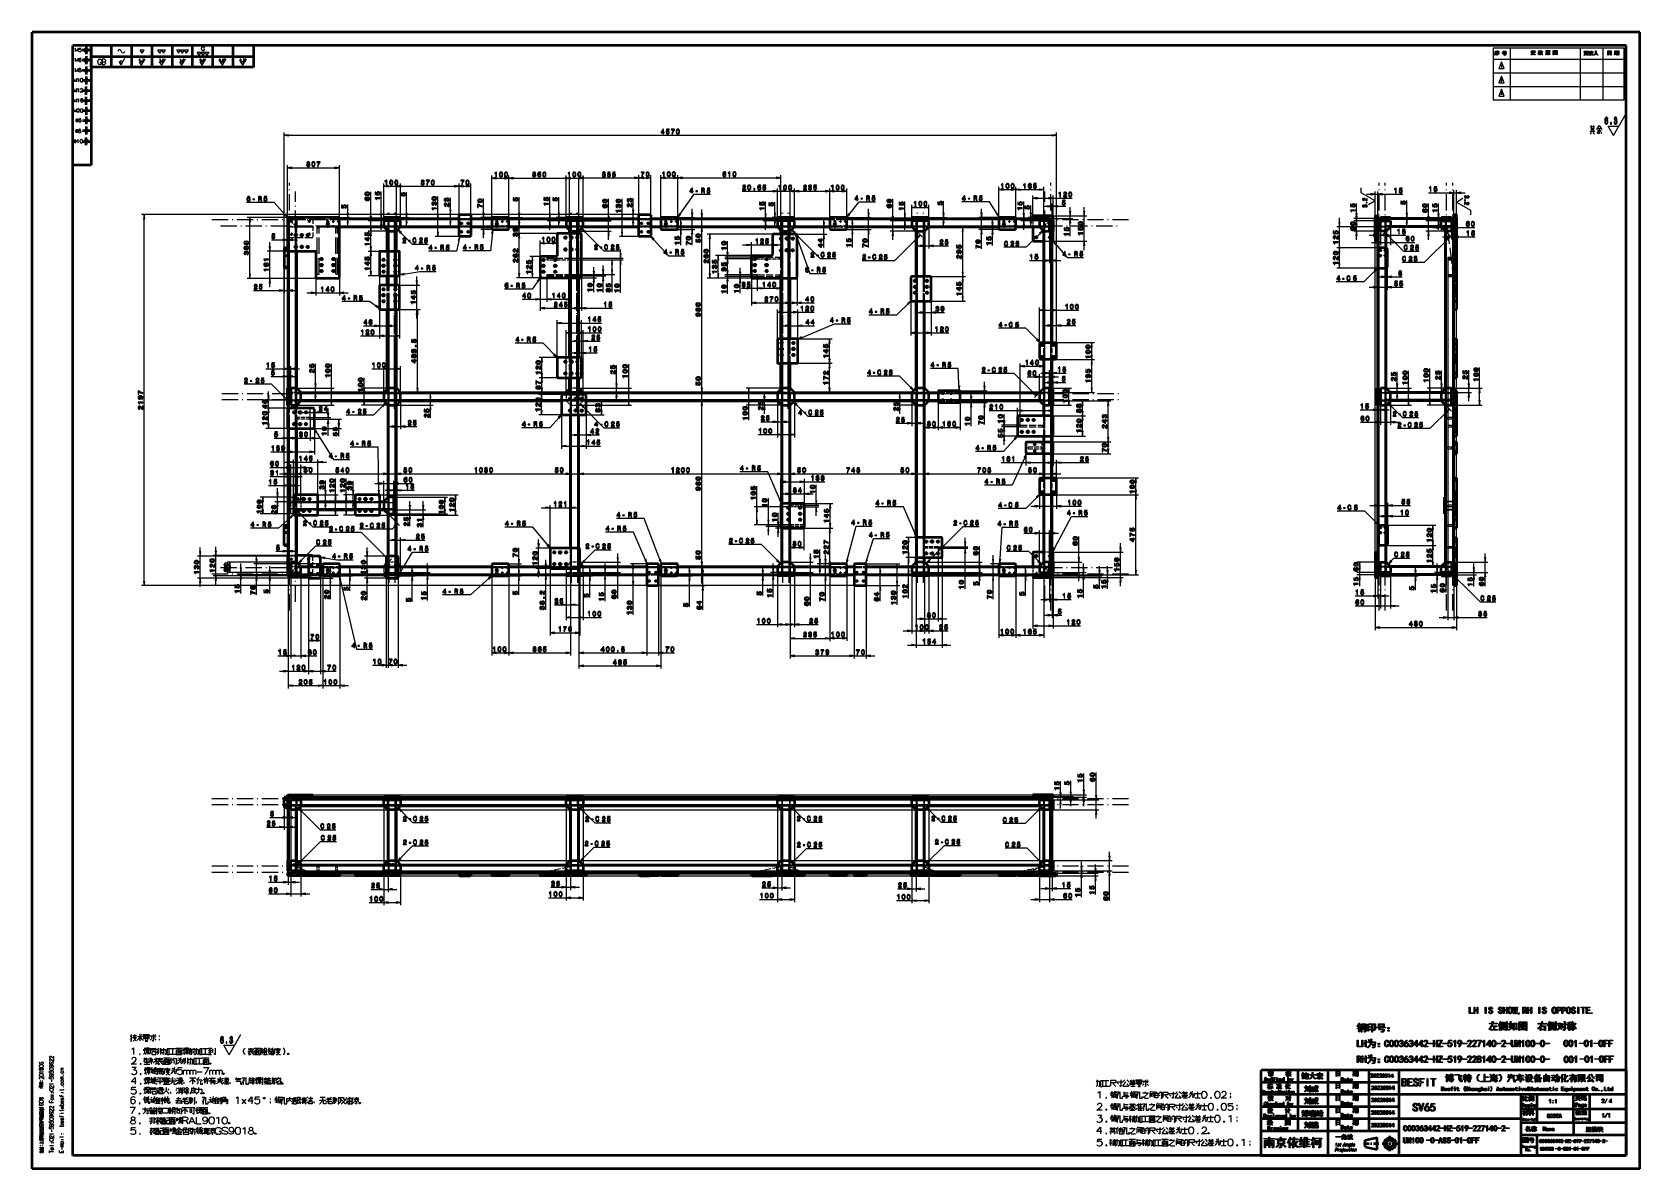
# Model space of a CAD drawing. Extents: x 0 to 1189, y 0 to 841.
import ezdxf

# ---------------------------------------------------------------- set-up
doc = ezdxf.new("R2010")
doc.units = 0
for name, pattern in [('DASHDOT', [18.5, 12, -3, 0.5, -3]), ('DASHED', [15, 12, -3]), ('DASHSPACE', [30, 12, -18])]:
    doc.linetypes.add(name, pattern=pattern)

msp = doc.modelspace()

# ---------------------------------------------------------------- linework, layer by layer
at = {"color": 7, "lineweight": 50}
for p, q in [((1189, 841), (0, 841)), ((0, 0), (0, 841)), ((1189, 0), (1189, 841)), ((30, 10), (30, 831)), ((1179, 831), (30, 831)), ((43, 827.7), (37, 827.7)), ((40, 830.7), (40, 824.7)), ((40, 823.2), (40, 817.2)), ((43.7, 815), (43.7, 831)), ((43.7, 831), (43.7, 742.7)), ((43.7, 823), (163.7, 823)), ((58.7, 815), (58.7, 831)), ((73.7, 815), (73.7, 831)), ((88.7, 815), (88.7, 831)), ((103.7, 815), (103.7, 831)), ((118.7, 815), (118.7, 831)), ((133.7, 815), (133.7, 831)), ((148.7, 815), (148.7, 831)), ((163.7, 831), (163.7, 815)), ((1179, 10), (1179, 831)), ((43, 820.2), (37, 820.2)), ((43, 812.7), (37, 812.7)), ((40, 815.7), (40, 809.7)), ((163.7, 815), (43.7, 815)), ((43, 805.2), (37, 805.2)), ((43, 797.7), (37, 797.7)), ((40, 808.2), (40, 802.2)), ((40, 794.7), (40, 800.7)), ((43, 790.2), (37, 790.2)), ((40, 787.2), (40, 793.2)), ((40, 785.7), (40, 779.7)), ((43, 782.7), (37, 782.7)), ((37.2, 775.7), (42.9, 775.7)), ((40.1, 772.9), (40.1, 778.5)), ((37.2, 768.2), (42.9, 768.2)), ((40, 757.4), (40, 763)), ((40.1, 765.3), (40.1, 771.1)), ((37.2, 760.2), (42.9, 760.2)), ((43.7, 742.7), (30, 742.7)), ((188.8, 703.2), (188.8, 679.6)), ((226.5, 703.8), (189.4, 703.8)), ((227.2, 703.2), (315.7, 703.2)), ((227.2, 659.5), (227.2, 703.2)), ((260, 703.8), (260, 703.2)), ((272.5, 703.8), (260, 703.8)), ((272.5, 703.2), (260, 703.2)), ((272.5, 703.8), (272.5, 703.2)), ((315.7, 690.5), (315.7, 705.5)), ((316.3, 706.1), (323.8, 706.1)), ((324.4, 705.5), (324.4, 690.5)), ((324.4, 703.2), (340, 703.2)), ((340, 703.2), (340, 695.7)), ((351.9, 703.8), (340.7, 703.8)), ((352.5, 703.2), (448.8, 703.2)), ((352.5, 695.7), (352.5, 703.2)), ((395, 703.8), (395, 703.2)), ((407.5, 703.8), (395, 703.8)), ((407.5, 703.2), (395, 703.2)), ((407.5, 703.8), (407.5, 703.2)), ((448.8, 690.5), (448.8, 705.5)), ((449.4, 706.1), (456.9, 706.1)), ((457.5, 705.5), (457.5, 690.5)), ((457.5, 703.2), (465, 703.2)), ((465, 703.2), (465, 695.7)), ((476.9, 703.8), (465.7, 703.8)), ((477.5, 703.2), (590, 703.2)), ((477.5, 695.7), (477.5, 703.2)), ((551.2, 703.8), (551.2, 703.2)), ((563.7, 703.8), (551.2, 703.8)), ((563.7, 703.2), (551.2, 703.2)), ((563.8, 703.8), (563.7, 703.8)), ((563.7, 703.8), (563.7, 703.2)), ((563.8, 703.8), (563.8, 703.2)), ((590, 703.2), (590, 695.7)), ((601.9, 703.8), (590.7, 703.8)), ((602.5, 703.2), (715, 703.2)), ((602.5, 695.7), (602.5, 703.2)), ((650.7, 703.8), (650.7, 703.2)), ((663.2, 703.8), (650.7, 703.8)), ((663.2, 703.2), (650.7, 703.2)), ((663.2, 703.8), (663.2, 703.2)), ((715, 703.2), (715, 695.7)), ((726.9, 703.8), (715.7, 703.8)), ((727.5, 703.2), (754.4, 703.2)), ((727.5, 695.7), (727.5, 703.2)), ((740, 704.5), (740, 703.2)), ((754.4, 705.1), (740.7, 705.1)), ((745, 703.8), (745, 703.2)), ((752.5, 703.8), (745, 703.8)), ((752.5, 703.2), (745, 703.2)), ((752.5, 703.8), (752.5, 703.2)), ((752.5, 701.3), (753.5, 702.3)), ((752.5, 701.3), (753.5, 702.3)), ((754.4, 703.2), (753.5, 702.3)), ((753.5, 702.3), (754.4, 703.2)), ((754.4, 611.3), (754.4, 703.2)), ((755, 701.3), (755, 704.5)), ((993.3, 705.1), (993.3, 704.5)), ((993.3, 705.1), (995.2, 705.1)), ((993.3, 704.5), (993.3, 703.8)), ((995.2, 703.8), (993.3, 703.8)), ((993.3, 703.2), (993.3, 703.8)), ((993.3, 689.5), (993.3, 703.2)), ((995.2, 705.1), (995.2, 704.5)), ((995.2, 704.5), (995.2, 703.8)), ((995.2, 703.2), (995.2, 703.8)), ((995.2, 689.5), (995.2, 703.2)), ((995.2, 680.7), (995.2, 702.3)), ((996.1, 703.2), (1000.6, 703.2)), ((996.1, 703.2), (1000.6, 703.2)), ((997.1, 703.2), (996.1, 703.2)), ((997.1, 703.8), (997.1, 703.2)), ((1004.6, 703.8), (997.1, 703.8)), ((1004.6, 703.2), (997.1, 703.2)), ((1045.2, 703.2), (1001.5, 703.2)), ((1001.5, 703.2), (1001.5, 702.3)), ((1001.5, 701.3), (1001.5, 702.3)), ((1004.6, 703.8), (1004.6, 703.2)), ((1042.1, 703.8), (1042.1, 703.2)), ((1049.6, 703.8), (1042.1, 703.8)), ((1049.6, 703.2), (1042.1, 703.2)), ((1045.2, 703.2), (1045.2, 702.3)), ((1045.2, 701.3), (1045.2, 702.3)), ((1045.2, 701.3), (1045.2, 702.3)), ((1045.2, 701.3), (1045.2, 702.3)), ((1046.1, 703.2), (1050.6, 703.2)), ((1046.1, 703.2), (1050.6, 703.2)), ((1049.6, 703.8), (1049.6, 703.2)), ((1050.6, 703.2), (1049.6, 703.2)), ((1051.5, 706.1), (1051.5, 705.5)), ((1051.5, 706.1), (1053.3, 706.1)), ((1051.5, 703.8), (1051.5, 705.5)), ((1051.5, 703.8), (1051.5, 703.2)), ((1051.5, 703.8), (1053.3, 703.8)), ((1051.5, 703.2), (1051.5, 679.6)), ((1053.3, 706.1), (1053.3, 705.5)), ((1053.3, 703.8), (1053.3, 705.5)), ((1053.3, 703.8), (1053.3, 703.2)), ((1053.3, 703.2), (1053.3, 679.6)), ((195.7, 690.8), (195.7, 690.9)), ((218.6, 697), (218.7, 697)), ((227.2, 697), (260, 697)), ((272.5, 701.3), (260, 701.3)), ((260, 701.3), (260, 697)), ((260, 697), (263.2, 693.8)), ((262.5, 678.8), (262.5, 694.5)), ((263.2, 678.8), (263.2, 693.8)), ((263.2, 693.8), (269.4, 693.8)), ((269.4, 693.8), (272.5, 697)), ((269.4, 678.8), (269.4, 693.8)), ((272.5, 697), (272.5, 701.3)), ((272.5, 697), (315.7, 697)), ((323.8, 689.8), (316.3, 689.8)), ((324.4, 697), (340, 697)), ((340.7, 695.1), (351.9, 695.1)), ((343.6, 697), (343.7, 697)), ((352.5, 697), (395, 697)), ((388.2, 691.5), (388.2, 675.6)), ((405.7, 692.1), (388.8, 692.1)), ((407.5, 701.3), (395, 701.3)), ((395, 701.3), (395, 697)), ((395, 697), (398.2, 693.8)), ((397.5, 692.1), (397.5, 694.5)), ((398.2, 692.1), (398.2, 693.8)), ((398.2, 693.8), (404.4, 693.8)), ((404.4, 693.8), (407.5, 697)), ((404.4, 692.1), (404.4, 693.8)), ((406.3, 660), (406.3, 691.5)), ((407.5, 697), (407.5, 701.3)), ((407.5, 697), (448.8, 697)), ((456.9, 689.8), (449.4, 689.8)), ((457.5, 697), (465, 697)), ((465.7, 695.1), (476.9, 695.1)), ((468.6, 697), (468.7, 697)), ((477.5, 697), (551.2, 697)), ((547.5, 690.8), (547.5, 676.5)), ((565, 691.5), (548.2, 691.5)), ((563.7, 701.3), (551.2, 701.3)), ((551.2, 701.3), (551.2, 697)), ((551.2, 697), (554.3, 693.8)), ((553.8, 691.5), (553.8, 694.4)), ((554.3, 693.8), (560.6, 693.8)), ((560, 691.5), (560, 693.8)), ((560.6, 693.8), (563.7, 697)), ((560.7, 691.5), (560.7, 693.9)), ((563.7, 697), (563.7, 701.3)), ((563.7, 697), (590, 697)), ((565.7, 659.6), (565.7, 690.8)), ((590.7, 695.1), (601.9, 695.1)), ((593.6, 697), (593.7, 697)), ((602.5, 697), (650.7, 697)), ((663.2, 701.3), (650.7, 701.3)), ((650.7, 701.3), (650.7, 697)), ((650.7, 697), (653.8, 693.8)), ((653.8, 660.1), (653.8, 693.8)), ((653.8, 693.8), (660, 693.8)), ((660, 693.8), (663.2, 697)), ((660, 660.1), (660, 693.8)), ((663.2, 697), (663.2, 701.3)), ((663.2, 697), (715, 697)), ((715.7, 695.1), (726.9, 695.1)), ((718.6, 697), (718.7, 697)), ((727.5, 697), (745, 697)), ((740, 697), (740, 687)), ((752.5, 701.3), (745, 701.3)), ((745, 701.3), (745, 697)), ((745, 697), (748.2, 693.8)), ((748.2, 611.3), (748.2, 693.8)), ((748.2, 693.8), (752.5, 693.8)), ((752.5, 693.8), (752.5, 701.3)), ((754.4, 701.3), (754.4, 693.8)), ((754.4, 701.3), (755, 701.3)), ((754.4, 693.8), (755, 693.8)), ((755, 701.3), (755, 693.8)), ((755, 687), (755, 693.8)), ((997.1, 701.3), (1004.6, 701.3)), ((997.1, 693.8), (997.1, 701.3)), ((1001.5, 693.8), (997.1, 693.8)), ((1004.6, 697), (1001.5, 693.8)), ((1001.5, 681.3), (1001.5, 693.8)), ((1004.6, 701.3), (1004.6, 697)), ((1042.1, 697), (1004.6, 697)), ((1042.1, 701.3), (1049.6, 701.3)), ((1042.1, 697), (1042.1, 701.3)), ((1045.2, 693.8), (1042.1, 697)), ((1045.2, 577.6), (1045.2, 693.8)), ((1049.6, 693.8), (1045.2, 693.8)), ((1049.6, 701.3), (1049.6, 693.8)), ((186.3, 681.3), (186.3, 680.7)), ((188.8, 681.3), (186.3, 681.3)), ((188.8, 680.7), (186.3, 680.7)), ((186.3, 680.7), (186.3, 667)), ((189.4, 562.8), (189.4, 679)), ((189.4, 679), (209, 679)), ((195.7, 682), (195.7, 682.2)), ((195.7, 577.6), (195.7, 679)), ((209.7, 678.3), (209.7, 659.5)), ((256.8, 678.2), (256.8, 661.3)), ((271.2, 678.8), (257.4, 678.8)), ((271.8, 661.3), (271.8, 678.2)), ((398.2, 688.6), (398.2, 689.4)), ((398.2, 679.8), (398.2, 680.6)), ((553.8, 687.7), (553.8, 689)), ((553.8, 679), (553.8, 680.2)), ((740.7, 686.3), (748.2, 686.3)), ((993.3, 688.8), (993.3, 689.5)), ((993.3, 688.8), (993.3, 687)), ((995.2, 688.8), (993.3, 688.8)), ((993.3, 687), (993.3, 686.3)), ((993.3, 686.3), (995.2, 686.3)), ((995.2, 688.8), (995.2, 689.5)), ((995.8, 681.3), (995.2, 680.7)), ((995.2, 667), (995.2, 680.7)), ((1001.5, 681.3), (995.8, 681.3)), ((1001.5, 681.3), (1002.1, 680.7)), ((1002.1, 680.7), (1002.1, 667)), ((1051.5, 679.6), (1051.5, 679)), ((1051.5, 562.8), (1051.5, 679)), ((1051.5, 679), (1051.5, 678.3)), ((1051.5, 679), (1053.3, 679)), ((1051.5, 678.3), (1051.5, 659.5)), ((1053.3, 679.6), (1053.3, 679)), ((1053.3, 679), (1053.3, 678.3)), ((1053.3, 678.3), (1053.3, 659.5)), ((189.4, 667), (186.3, 667)), ((186.3, 667), (186.3, 666.3)), ((189.4, 666.3), (186.3, 666.3)), ((375.7, 674.3), (375.7, 660)), ((387.5, 675), (376.3, 675)), ((386.3, 672.5), (387.6, 672.5)), ((531.9, 659.6), (531.9, 675.2)), ((532.5, 675.8), (546.9, 675.8)), ((542.6, 673.3), (543.7, 673.3)), ((995.2, 440.3), (995.2, 667)), ((995.8, 666.3), (995.2, 667)), ((995.8, 666.3), (1001.5, 666.3)), ((1002.1, 667), (1001.5, 666.3)), ((1001.5, 577.6), (1001.5, 666.3)), ((226.5, 658.8), (210.3, 658.8)), ((257.4, 660.7), (271.2, 660.7)), ((262.5, 653.8), (262.5, 660.7)), ((263.2, 653.8), (263.2, 660.7)), ((269.4, 653.8), (269.4, 660.7)), ((376.3, 659.3), (405.7, 659.3)), ((397.5, 600.3), (397.5, 659.3)), ((398.2, 600.3), (398.2, 659.3)), ((404.4, 600.3), (404.4, 659.3)), ((532.5, 659), (565, 659)), ((553.8, 614.1), (553.8, 659)), ((560, 614.1), (560, 659)), ((560.7, 614.1), (560.7, 659)), ((649.9, 659.5), (649.9, 642.6)), ((664.3, 660.1), (650.5, 660.1)), ((664.9, 642.6), (664.9, 659.5)), ((1051.5, 659.5), (1051.5, 658.8)), ((1051.5, 658.8), (1053.3, 658.8)), ((1053.3, 659.5), (1053.3, 658.8)), ((1053.3, 658.8), (1053.3, 653.8)), ((256.8, 653.2), (256.8, 636.3)), ((271.2, 653.8), (257.4, 653.8)), ((271.8, 636.3), (271.8, 653.2)), ((1051.5, 653.8), (1053.3, 653.8)), ((1053.3, 653.8), (1053.3, 653.2)), ((1053.3, 653.2), (1053.3, 636.3)), ((257.4, 635.7), (271.2, 635.7)), ((262.5, 577), (262.5, 635.7)), ((263.2, 577.6), (263.2, 635.7)), ((269.4, 577.6), (269.4, 635.7)), ((650.5, 642), (664.3, 642)), ((653.8, 577.6), (653.8, 642)), ((660, 577.6), (660, 642)), ((1051.5, 635.7), (1053.3, 635.7)), ((1053.3, 636.3), (1053.3, 635.7)), ((551.2, 613.5), (551.2, 596.6)), ((565.5, 614.1), (551.8, 614.1)), ((553.8, 610.6), (553.8, 611.4)), ((553.8, 606), (553.8, 607.2)), ((566.2, 596.6), (566.2, 613.5)), ((745.7, 611.3), (745, 610.7)), ((745, 610.7), (745, 599.5)), ((745.7, 611.3), (756.9, 611.3)), ((757.5, 610.7), (756.9, 611.3)), ((757.5, 599.5), (757.5, 610.7)), ((1051.5, 614.1), (1053.3, 614.1)), ((1053.3, 614.1), (1053.3, 613.5)), ((1053.3, 613.5), (1053.3, 600.3)), ((388.2, 599.7), (388.2, 586)), ((405.7, 600.3), (388.8, 600.3)), ((398.2, 596.8), (398.2, 597.6)), ((406.3, 586), (406.3, 599.7)), ((551.8, 596), (565.5, 596)), ((553.8, 601.8), (553.8, 602.6)), ((553.8, 577), (553.8, 596)), ((560, 577.6), (560, 596)), ((560.7, 577.6), (560.7, 596)), ((745, 599.5), (745.7, 598.8)), ((756.9, 598.8), (745.7, 598.8)), ((748.2, 577.6), (748.2, 598.8)), ((754.4, 557.2), (754.4, 598.8)), ((757.5, 599.5), (756.9, 598.8)), ((1051.5, 600.3), (1053.3, 600.3)), ((1053.3, 600.3), (1053.3, 599.7)), ((1053.3, 599.7), (1053.3, 586)), ((388.8, 585.3), (405.7, 585.3)), ((397.5, 574.5), (397.5, 585.3)), ((398.2, 588.1), (398.2, 588.9)), ((398.2, 574.5), (398.2, 585.3)), ((404.4, 574.5), (404.4, 585.3)), ((1051.5, 585.3), (1053.3, 585.3)), ((1053.3, 586), (1053.3, 585.3)), ((189.4, 577.6), (188.8, 577.6)), ((188.8, 565.1), (188.8, 577.6)), ((191.3, 577.6), (191.3, 565.1)), ((195.7, 577.6), (191.3, 577.6)), ((198.8, 574.5), (195.7, 577.6)), ((198.8, 574.5), (260, 574.5)), ((198.8, 568.2), (198.8, 574.5)), ((263.2, 577.6), (260, 574.5)), ((260, 574.5), (260, 568.2)), ((269.4, 577.6), (263.2, 577.6)), ((272.5, 574.5), (269.4, 577.6)), ((272.5, 574.5), (398.2, 574.5)), ((272.5, 568.2), (272.5, 574.5)), ((391.5, 572.2), (391.5, 558.5)), ((409, 572.8), (392.2, 572.8)), ((397.5, 577), (395, 574.5)), ((399, 574.5), (398.2, 574.5)), ((403.5, 574.5), (399, 574.5)), ((404.4, 574.5), (403.5, 574.5)), ((407.5, 574.5), (404.4, 577.6)), ((404.4, 574.5), (551.3, 574.5)), ((409.7, 558.5), (409.7, 572.2)), ((554.4, 577.6), (551.3, 574.5)), ((551.3, 574.5), (551.3, 568.2)), ((560.7, 577.6), (554.4, 577.6)), ((563.8, 574.5), (560.7, 577.6)), ((563.8, 574.5), (650.7, 574.5)), ((563.8, 568.2), (563.8, 574.5)), ((653.8, 577.6), (650.7, 574.5)), ((650.7, 574.5), (650.7, 568.2)), ((660, 577.6), (653.8, 577.6)), ((663.2, 574.5), (660, 577.6)), ((663.2, 574.5), (670, 574.5)), ((663.2, 568.2), (663.2, 574.5)), ((670, 575.1), (670, 567.6)), ((685.7, 575.7), (670.7, 575.7)), ((686.3, 567.6), (686.3, 575.1)), ((686.3, 574.5), (745, 574.5)), ((748.2, 577.6), (745, 574.5)), ((745, 574.5), (745, 568.2)), ((752.5, 577.6), (748.2, 577.6)), ((752.5, 565.1), (752.5, 577.6)), ((755, 577.6), (754.4, 577.6)), ((754.4, 565.1), (754.4, 577.6)), ((755, 565.1), (755, 577.6)), ((994.6, 577.6), (994.6, 565.1)), ((994.6, 577.6), (995.2, 577.6)), ((997.1, 577.6), (997.1, 565.1)), ((1001.5, 577.6), (997.1, 577.6)), ((1004.6, 574.5), (1001.5, 577.6)), ((1042.1, 574.5), (1004.6, 574.5)), ((1004.6, 568.2), (1004.6, 574.5)), ((1045.2, 577.6), (1042.1, 574.5)), ((1042.1, 574.5), (1042.1, 568.2)), ((1049.6, 577.6), (1045.2, 577.6)), ((1049.6, 565.1), (1049.6, 577.6)), ((1051.5, 577.6), (1051.5, 565.1)), ((1051.5, 577.6), (1052.1, 577.6)), ((1052.1, 577.6), (1052.1, 565.1)), ((1052.1, 575.7), (1053.3, 575.7)), ((1052.1, 572.8), (1053.3, 572.8)), ((1053.3, 575.7), (1053.3, 575.1)), ((1053.3, 575.1), (1053.3, 572.8)), ((1053.3, 572.8), (1053.3, 572.2)), ((1053.3, 572.2), (1053.3, 562.8)), ((189.4, 565.1), (188.8, 565.1)), ((188.8, 562.2), (188.8, 548.5)), ((208, 562.8), (189.4, 562.8)), ((191.3, 565.1), (195.7, 565.1)), ((195.7, 565.1), (198.8, 568.2)), ((195.7, 562.8), (195.7, 565.1)), ((198.8, 568.2), (260, 568.2)), ((208.7, 548.5), (208.7, 562.2)), ((260, 568.2), (263.2, 565.1)), ((263.2, 497), (263.2, 565.1)), ((263.2, 565.1), (269.4, 565.1)), ((272.5, 568.2), (269.4, 565.1)), ((269.4, 453.2), (269.4, 565.1)), ((272.5, 568.2), (391.5, 568.2)), ((398.2, 560.5), (398.2, 561.5)), ((409.7, 568.2), (551.3, 568.2)), ((551.3, 568.2), (554.4, 565.1)), ((554.4, 492.2), (554.4, 565.1)), ((554.4, 565.1), (560.7, 565.1)), ((563.8, 568.2), (560.7, 565.1)), ((560.7, 492.2), (560.7, 565.1)), ((563.8, 568.2), (650.7, 568.2)), ((650.7, 568.2), (653.8, 565.1)), ((653.8, 466.6), (653.8, 565.1)), ((653.8, 565.1), (660, 565.1)), ((663.2, 568.2), (660, 565.1)), ((660, 467.2), (660, 565.1)), ((663.2, 568.2), (670, 568.2)), ((670.7, 567), (685.7, 567)), ((686.3, 568.2), (745, 568.2)), ((745, 568.2), (748.2, 565.1)), ((748.2, 557.2), (748.2, 565.1)), ((748.2, 565.1), (752.5, 565.1)), ((755, 565.1), (754.4, 565.1)), ((994.6, 565.1), (995.2, 565.1)), ((997.1, 565.1), (1001.5, 565.1)), ((1001.5, 565.1), (1004.6, 568.2)), ((1001.5, 476.3), (1001.5, 565.1)), ((1042.1, 568.2), (1004.6, 568.2)), ((1042.1, 568.2), (1045.2, 565.1)), ((1045.2, 448.8), (1045.2, 565.1)), ((1045.2, 565.1), (1049.6, 565.1)), ((1051.5, 565.1), (1052.1, 565.1)), ((1051.5, 562.8), (1051.5, 562.2)), ((1051.5, 562.8), (1053.3, 562.8)), ((1051.5, 562.2), (1051.5, 548.5)), ((1053.3, 562.8), (1053.3, 562.2)), ((1053.3, 562.2), (1053.3, 548.5)), ((189.4, 439.5), (189.4, 547.8)), ((189.4, 547.8), (208, 547.8)), ((195.7, 498.7), (195.7, 547.8)), ((392.2, 557.8), (409, 557.8)), ((398.2, 459.2), (398.2, 557.8)), ((404.4, 459.2), (404.4, 557.8)), ((728.8, 556.6), (728.8, 542.8)), ((754.4, 557.2), (729.4, 557.2)), ((755, 542.8), (755, 556.6)), ((1051.5, 548.5), (1051.5, 547.8)), ((1051.5, 440.3), (1051.5, 547.8)), ((1051.5, 547.8), (1053.3, 547.8)), ((1053.3, 557.2), (1053.3, 556.6)), ((1053.3, 556.6), (1053.3, 542.8)), ((1053.3, 548.5), (1053.3, 547.8)), ((729.4, 542.2), (754.4, 542.2)), ((734.9, 537.2), (734.9, 529.7)), ((735.5, 537.8), (754.4, 537.8)), ((748.2, 537.8), (748.2, 542.2)), ((754.4, 537.8), (754.4, 542.2)), ((755, 529.7), (755, 537.2)), ((1051.5, 542.2), (1053.3, 542.2)), ((1051.5, 537.8), (1053.3, 537.8)), ((1053.3, 542.8), (1053.3, 542.2)), ((1053.3, 537.8), (1053.3, 537.2)), ((1053.3, 537.2), (1053.3, 529.7)), ((754.4, 529.1), (735.5, 529.1)), ((748.2, 511.3), (748.2, 529.1)), ((754.4, 511.3), (754.4, 529.1)), ((1051.5, 529.1), (1053.3, 529.1)), ((1053.3, 529.7), (1053.3, 529.1)), ((745.7, 511.3), (745, 510.7)), ((745.7, 511.3), (756.9, 511.3)), ((757.5, 510.7), (756.9, 511.3)), ((1051.5, 511.3), (1053.3, 511.3)), ((1053.3, 511.3), (1053.3, 510.7)), ((745, 510.7), (745, 499.5)), ((745, 499.5), (745.7, 498.8)), ((757.5, 499.5), (756.9, 498.8)), ((757.5, 499.5), (757.5, 510.7)), ((1051.5, 510.7), (1053.3, 510.7)), ((1051.5, 499.5), (1053.3, 499.5)), ((1053.3, 510.7), (1053.3, 499.5)), ((1053.3, 499.5), (1053.3, 498.8)), ((193.3, 498.1), (193.3, 484.3)), ((210.8, 498.7), (193.9, 498.7)), ((196.4, 496.2), (197, 495.6)), ((211.4, 484.3), (211.4, 498.1)), ((211.4, 493.8), (239, 493.8)), ((211.4, 487.6), (239, 487.6)), ((239, 498.1), (239, 484.3)), ((256.5, 498.7), (239.7, 498.7)), ((257.2, 484.3), (257.2, 498.1)), ((257.2, 493.8), (260, 493.8)), ((257.2, 487.6), (260, 487.6)), ((263.2, 497), (260, 493.8)), ((260, 493.8), (260, 487.6)), ((260, 487.6), (263.2, 484.5)), ((267.5, 497), (263.2, 497)), ((267.5, 484.5), (267.5, 497)), ((553.8, 491.6), (553.8, 474.7)), ((570.5, 492.2), (554.4, 492.2)), ((568.1, 489.7), (568, 489.7)), ((571.2, 474.7), (571.2, 491.6)), ((756.9, 498.8), (745.7, 498.8)), ((748.2, 448.8), (748.2, 498.8)), ((754.4, 439.5), (754.4, 498.8)), ((1045.2, 497), (1044.6, 497)), ((1044.6, 484.5), (1044.6, 497)), ((1051.5, 498.8), (1053.3, 498.8)), ((1051.5, 498.7), (1051.5, 498.1)), ((1051.5, 498.7), (1053.3, 498.7)), ((1051.5, 498.1), (1051.5, 484.3)), ((1053.3, 498.7), (1053.3, 498.1)), ((1053.3, 498.1), (1053.3, 484.3)), ((186.3, 476.3), (189.4, 476.3)), ((186.3, 476.3), (186.3, 475.7)), ((186.3, 475.7), (189.4, 475.7)), ((186.3, 462), (186.3, 475.7)), ((193.9, 483.7), (210.8, 483.7)), ((195.7, 448.8), (195.7, 483.7)), ((239.7, 483.7), (256.5, 483.7)), ((263.2, 453.2), (263.2, 484.5)), ((263.2, 484.5), (267.5, 484.5)), ((996.5, 476.3), (995.8, 475.7)), ((995.8, 475.7), (995.8, 462)), ((996.5, 476.3), (1002.1, 476.3)), ((1002.1, 476.3), (1002.7, 475.7)), ((1002.7, 462), (1002.7, 475.7)), ((1045.2, 484.5), (1044.6, 484.5)), ((1051.5, 484.3), (1051.5, 483.7)), ((1051.5, 483.7), (1053.3, 483.7)), ((1053.3, 484.3), (1053.3, 483.7)), ((1053.3, 483.7), (1053.3, 474.7)), ((554.4, 448.8), (554.4, 474.1)), ((554.4, 474.1), (570.5, 474.1)), ((560.7, 448.8), (560.7, 474.1)), ((653.8, 466.6), (653.8, 452.8)), ((672.4, 467.2), (654.4, 467.2)), ((673, 452.8), (673, 466.6)), ((1051.5, 474.1), (1053.3, 474.1)), ((1051.5, 467.2), (1053.3, 467.2)), ((1053.3, 474.7), (1053.3, 474.1)), ((1053.3, 467.2), (1053.3, 466.6)), ((1053.3, 466.6), (1053.3, 459.2)), ((186.3, 462), (189.4, 462)), ((186.3, 461.3), (186.3, 462)), ((186.3, 461.3), (189.4, 461.3)), ((188.8, 453.2), (188.8, 448.8)), ((206.9, 453.8), (195.7, 453.8)), ((204.4, 452.6), (204.4, 437.6)), ((212.5, 453.2), (205, 453.2)), ((213.2, 437.6), (213.2, 452.6)), ((261.9, 452.6), (261.9, 437.6)), ((270, 453.2), (262.5, 453.2)), ((270.7, 437.6), (270.7, 452.6)), ((383, 458.6), (383, 444.9)), ((404.4, 459.2), (383.7, 459.2)), ((405, 444.9), (405, 458.6)), ((653.8, 448.8), (653.8, 452.8)), ((654.4, 452.2), (672.4, 452.2)), ((660, 448.8), (660, 452.2)), ((740, 455.7), (740, 445.7)), ((748.2, 456.3), (740.7, 456.3)), ((755, 448.8), (755, 455.7)), ((993.3, 456.3), (993.3, 455.7)), ((993.3, 456.3), (995.2, 456.3)), ((993.3, 455.7), (993.3, 453.8)), ((993.3, 453.8), (993.3, 453.2)), ((993.3, 453.8), (995.2, 453.8)), ((993.3, 453.2), (993.3, 439.5)), ((995.2, 453.8), (995.2, 453.2)), ((995.2, 453.2), (995.2, 439.5)), ((995.8, 462), (996.5, 461.3)), ((1002.1, 461.3), (996.5, 461.3)), ((1001.5, 448.8), (1001.5, 461.3)), ((1002.1, 461.3), (1002.7, 462)), ((1051.5, 459.2), (1053.3, 459.2)), ((1051.5, 453.2), (1053.3, 453.2)), ((1053.3, 459.2), (1053.3, 458.6)), ((1053.3, 458.6), (1053.3, 453.2)), ((1053.3, 453.2), (1053.3, 452.6)), ((1053.3, 452.6), (1053.3, 437.6)), ((188.8, 448.8), (188.8, 441.3)), ((188.8, 448.8), (189.4, 448.8)), ((188.8, 441.3), (188.8, 439.5)), ((188.8, 441.3), (189.4, 441.3)), ((190.3, 440.3), (189.4, 439.5)), ((190.3, 440.3), (189.4, 439.5)), ((191.3, 441.3), (190.3, 440.3)), ((191.3, 441.3), (190.3, 440.3)), ((191.3, 448.8), (191.3, 441.3)), ((195.7, 448.8), (191.3, 448.8)), ((191.3, 441.3), (198.8, 441.3)), ((198.8, 445.7), (195.7, 448.8)), ((198.8, 445.7), (204.4, 445.7)), ((198.8, 441.3), (198.8, 445.7)), ((213.2, 445.7), (215, 445.7)), ((215, 447), (215, 439.5)), ((226.9, 447.6), (215.7, 447.6)), ((227.5, 439.5), (227.5, 447)), ((227.5, 445.7), (261.9, 445.7)), ((261.9, 447.6), (260, 445.7)), ((272.5, 445.7), (270.7, 447.6)), ((270.7, 445.7), (340, 445.7)), ((340, 447), (340, 439.5)), ((351.9, 447.6), (340.7, 447.6)), ((352.5, 439.5), (352.5, 447)), ((352.5, 445.7), (383, 445.7)), ((383.7, 444.2), (404.4, 444.2)), ((407.5, 445.7), (405, 448.2)), ((405, 445.7), (454.5, 445.7)), ((454.5, 447.1), (454.5, 432.1)), ((462.6, 447.7), (455.1, 447.7)), ((463.2, 432.1), (463.2, 447.1)), ((463.2, 445.7), (465, 445.7)), ((465, 447), (465, 439.5)), ((476.9, 447.6), (465.7, 447.6)), ((477.5, 439.5), (477.5, 447)), ((477.5, 445.7), (551.3, 445.7)), ((554.4, 448.8), (551.3, 445.7)), ((551.3, 445.7), (551.3, 441.3)), ((551.3, 441.3), (563.8, 441.3)), ((560.7, 448.8), (554.4, 448.8)), ((563.8, 445.7), (560.7, 448.8)), ((563.8, 445.7), (590, 445.7)), ((563.8, 441.3), (563.8, 445.7)), ((590, 447), (590, 439.5)), ((601.9, 447.6), (590.7, 447.6)), ((602.5, 439.5), (602.5, 447)), ((602.5, 445.7), (608, 445.7)), ((608, 447.1), (608, 432.1)), ((616.2, 447.7), (608.7, 447.7)), ((616.8, 432.1), (616.8, 447.1)), ((616.8, 445.7), (650.7, 445.7)), ((653.8, 448.8), (650.7, 445.7)), ((650.7, 445.7), (650.7, 441.3)), ((650.7, 441.3), (663.2, 441.3)), ((660, 448.8), (653.8, 448.8)), ((663.2, 445.7), (660, 448.8)), ((663.2, 445.7), (715, 445.7)), ((663.2, 441.3), (663.2, 445.7)), ((715, 447), (715, 439.5)), ((726.9, 447.6), (715.7, 447.6)), ((727.5, 439.5), (727.5, 447)), ((727.5, 445.7), (745, 445.7)), ((748.2, 448.8), (745, 445.7)), ((745, 445.7), (745, 441.3)), ((745, 441.3), (752.5, 441.3)), ((752.5, 448.8), (748.2, 448.8)), ((752.5, 441.3), (752.5, 448.8)), ((752.5, 441.3), (753.5, 440.3)), ((753.5, 440.3), (752.5, 441.3)), ((753.5, 440.3), (754.4, 439.5)), ((754.4, 439.5), (753.5, 440.3)), ((754.4, 448.8), (754.4, 441.3)), ((754.4, 448.8), (755, 448.8)), ((754.4, 441.3), (755, 441.3)), ((755, 448.8), (755, 441.3)), ((755, 438.2), (755, 441.3)), ((997.1, 441.3), (997.1, 448.8)), ((997.1, 448.8), (1001.5, 448.8)), ((1004.6, 441.3), (997.1, 441.3)), ((1001.5, 448.8), (1004.6, 445.7)), ((1001.5, 440.3), (1001.5, 441.3)), ((1001.5, 440.3), (1001.5, 439.5)), ((1042.1, 445.7), (1004.6, 445.7)), ((1004.6, 445.7), (1004.6, 441.3)), ((1042.1, 445.7), (1045.2, 448.8)), ((1042.1, 441.3), (1042.1, 445.7)), ((1049.6, 441.3), (1042.1, 441.3)), ((1045.2, 448.8), (1049.6, 448.8)), ((1045.2, 440.3), (1045.2, 441.3)), ((1045.2, 440.3), (1045.2, 441.3)), ((1045.2, 440.3), (1045.2, 439.5)), ((1049.6, 448.8), (1049.6, 441.3)), ((1051.5, 448.8), (1051.5, 441.3)), ((1051.5, 448.8), (1052.1, 448.8)), ((1051.5, 441.3), (1051.5, 440.3)), ((1051.5, 441.3), (1052.1, 441.3)), ((1051.5, 440.3), (1051.5, 437.6)), ((1052.1, 448.8), (1052.1, 441.3)), ((189.4, 439.5), (204.4, 439.5)), ((189.4, 438.8), (191.3, 438.8)), ((191.3, 438.8), (191.3, 439.5)), ((191.3, 438.8), (198.8, 438.8)), ((198.8, 438.8), (198.8, 439.5)), ((198.8, 438.8), (204.4, 438.8)), ((205, 437), (212.5, 437)), ((213.2, 439.5), (215, 439.5)), ((215.7, 438.8), (226.9, 438.8)), ((227.5, 439.5), (261.9, 439.5)), ((260, 439.5), (260, 438.8)), ((261.9, 438.8), (260, 438.8)), ((262.5, 437), (270, 437)), ((270.7, 439.5), (340, 439.5)), ((272.5, 438.8), (270.7, 438.8)), ((272.5, 439.5), (272.5, 438.8)), ((340.7, 438.8), (351.9, 438.8)), ((352.5, 439.5), (454.5, 439.5)), ((395, 439.5), (395, 438.8)), ((407.5, 438.8), (395, 438.8)), ((407.5, 439.5), (407.5, 438.8)), ((455.1, 431.5), (462.6, 431.5)), ((463.2, 439.5), (465, 439.5)), ((465.7, 438.8), (476.9, 438.8)), ((477.5, 439.5), (590, 439.5)), ((551.3, 439.5), (551.3, 438.8)), ((563.8, 438.8), (551.3, 438.8)), ((563.8, 439.5), (563.8, 438.8)), ((590.7, 438.8), (601.9, 438.8)), ((602.5, 439.5), (608, 439.5)), ((608.7, 431.5), (616.2, 431.5)), ((616.8, 439.5), (715, 439.5)), ((650.7, 439.5), (650.7, 438.8)), ((663.2, 438.8), (650.7, 438.8)), ((663.2, 439.5), (663.2, 438.8)), ((715.7, 438.8), (726.9, 438.8)), ((727.5, 439.5), (754.4, 439.5)), ((740, 439.5), (740, 438.2)), ((740.7, 437.6), (754.4, 437.6)), ((745, 439.5), (745, 438.8)), ((752.5, 438.8), (745, 438.8)), ((752.5, 439.5), (752.5, 438.8)), ((993.3, 439.5), (993.3, 438.8)), ((993.3, 438.8), (995.2, 438.8)), ((993.3, 438.8), (993.3, 438.2)), ((993.3, 438.2), (993.3, 437.6)), ((993.3, 437.6), (995.2, 437.6)), ((995.2, 439.5), (995.2, 438.8)), ((995.2, 438.8), (995.2, 438.2)), ((995.2, 438.2), (995.2, 437.6)), ((1000.6, 439.5), (996.1, 439.5)), ((996.1, 439.5), (1000.6, 439.5)), ((997.1, 438.8), (997.1, 439.5)), ((997.1, 438.8), (1004.6, 438.8)), ((1000.6, 439.5), (1001.5, 439.5)), ((1045.2, 439.5), (1001.5, 439.5)), ((1004.6, 438.8), (1004.6, 439.5)), ((1042.1, 438.8), (1042.1, 439.5)), ((1042.1, 438.8), (1049.6, 438.8)), ((1045.2, 439.5), (1046.1, 439.5)), ((1050.6, 439.5), (1046.1, 439.5)), ((1046.1, 439.5), (1050.6, 439.5)), ((1049.6, 438.8), (1049.6, 439.5)), ((1051.5, 437.6), (1051.5, 437)), ((1051.5, 437), (1053.3, 437)), ((1051.5, 437), (1051.5, 432.1)), ((1051.5, 432.1), (1051.5, 431.5)), ((1051.5, 431.5), (1053.3, 431.5)), ((1051.5, 431.5), (1051.5, 431.5)), ((1051.5, 431.5), (1053.3, 431.5)), ((1053.3, 437.6), (1053.3, 437)), ((1053.3, 437), (1053.3, 432.1)), ((1053.3, 432.1), (1053.3, 431.5)), ((1053.3, 431.5), (1053.3, 431.5)), ((188.8, 274.9), (186.3, 274.9)), ((186.3, 274.3), (186.3, 274.9)), ((186.3, 268.7), (186.3, 274.3)), ((189.4, 274.3), (186.3, 274.3)), ((188.8, 274.9), (188.8, 276.8)), ((188.8, 276.8), (189.4, 276.8)), ((188.8, 274.9), (189.4, 274.9)), ((189.4, 276.8), (206.9, 276.8)), ((189.4, 274.9), (206.9, 274.9)), ((189.4, 274.3), (189.4, 274.9)), ((189.4, 274.1), (189.4, 274.3)), ((189.4, 274.1), (189.4, 269.6)), ((189.4, 274.1), (189.4, 269.6)), ((206.9, 276.8), (207.5, 276.8)), ((206.9, 274.9), (207.5, 274.9)), ((207.5, 274.9), (207.5, 276.8)), ((207.5, 274.9), (740, 274.9)), ((260, 275.6), (260, 274.9)), ((272.5, 275.6), (260, 275.6)), ((272.5, 275.6), (272.5, 274.9)), ((395, 275.6), (395, 274.9)), ((407.5, 275.6), (395, 275.6)), ((407.5, 274.9), (395, 274.9)), ((407.5, 275.6), (407.5, 274.9)), ((551.2, 275.6), (551.2, 274.9)), ((563.7, 275.6), (551.2, 275.6)), ((563.7, 274.9), (551.2, 274.9)), ((563.8, 275.6), (563.7, 275.6)), ((563.7, 275.6), (563.7, 274.9)), ((563.8, 275.6), (563.8, 274.9)), ((650.7, 275.6), (650.7, 274.9)), ((663.2, 275.6), (650.7, 275.6)), ((663.2, 274.9), (650.7, 274.9)), ((663.2, 275.6), (663.2, 274.9)), ((740.7, 276.8), (740, 276.8)), ((740, 276.8), (740, 274.9)), ((740.7, 274.9), (740, 274.9)), ((754.4, 276.8), (740.7, 276.8)), ((754.4, 274.9), (740.7, 274.9)), ((755, 276.8), (754.4, 276.8)), ((755, 274.9), (754.4, 274.9)), ((754.4, 274.1), (754.4, 269.6)), ((754.4, 273.1), (754.4, 274.1)), ((754.4, 269.6), (754.4, 274.1)), ((755, 276.8), (755, 274.9)), ((186.3, 268.7), (186.3, 268.1)), ((188.8, 268.7), (186.3, 268.7)), ((188.8, 268.1), (186.3, 268.1)), ((186.3, 268.1), (186.3, 267.4)), ((186.3, 267.4), (188.8, 267.4)), ((188.8, 273.1), (188.8, 265.6)), ((188.8, 273.1), (189.4, 273.1)), ((188.8, 265.6), (189.4, 265.6)), ((189.4, 269.6), (189.4, 268.7)), ((189.4, 224.9), (189.4, 268.7)), ((190.3, 268.7), (189.4, 268.7)), ((190.3, 268.7), (191.3, 268.7)), ((191.3, 268.7), (190.3, 268.7)), ((191.3, 268.7), (190.7, 268.7)), ((191.3, 273.1), (198.8, 273.1)), ((191.3, 265.6), (191.3, 273.1)), ((195.7, 265.6), (191.3, 265.6)), ((198.8, 268.7), (195.7, 265.6)), ((195.7, 228.1), (195.7, 265.6)), ((198.8, 273.1), (198.8, 268.7)), ((198.8, 268.7), (260, 268.7)), ((260, 273.1), (272.5, 273.1)), ((260, 268.7), (260, 273.1)), ((263.2, 265.6), (260, 268.7)), ((263.2, 228.1), (263.2, 265.6)), ((269.4, 265.6), (263.2, 265.6)), ((272.5, 268.7), (269.4, 265.6)), ((269.4, 228.1), (269.4, 265.6)), ((272.5, 273.1), (272.5, 268.7)), ((272.5, 268.7), (395, 268.7)), ((395, 273.1), (407.5, 273.1)), ((395, 268.7), (395, 273.1)), ((398.2, 265.6), (395, 268.7)), ((398.2, 228.1), (398.2, 265.6)), ((404.4, 265.6), (398.2, 265.6)), ((407.5, 268.7), (404.4, 265.6)), ((404.4, 228.1), (404.4, 265.6)), ((407.5, 273.1), (407.5, 268.7)), ((407.5, 268.7), (551.3, 268.7)), ((551.3, 273.1), (563.8, 273.1)), ((551.3, 268.7), (551.3, 273.1)), ((554.4, 265.6), (551.3, 268.7)), ((554.4, 228.1), (554.4, 265.6)), ((560.7, 265.6), (554.4, 265.6)), ((563.8, 268.7), (560.7, 265.6)), ((560.7, 228), (560.7, 265.6)), ((563.8, 273.1), (563.8, 268.7)), ((563.8, 268.7), (650.7, 268.7)), ((650.7, 273.1), (663.2, 273.1)), ((650.7, 268.7), (650.7, 273.1)), ((653.8, 265.6), (650.7, 268.7)), ((653.8, 228.1), (653.8, 265.6)), ((660, 265.6), (653.8, 265.6)), ((663.2, 268.7), (660, 265.6)), ((660, 228.1), (660, 265.6)), ((663.2, 273.1), (663.2, 268.7)), ((663.2, 268.7), (745, 268.7)), ((745, 273.1), (752.5, 273.1)), ((745, 268.7), (745, 273.1)), ((748.2, 265.6), (745, 268.7)), ((748.2, 228.1), (748.2, 265.6)), ((752.5, 265.6), (748.2, 265.6)), ((752.5, 273.1), (752.5, 265.6)), ((752.5, 268.7), (753.5, 268.7)), ((752.5, 268.7), (753.1, 268.7)), ((753.5, 268.7), (752.5, 268.7)), ((754.4, 268.7), (753.5, 268.7)), ((754.4, 273.1), (754.4, 265.6)), ((754.4, 273.1), (755, 273.1)), ((754.4, 224.9), (754.4, 268.7)), ((754.4, 265.6), (755, 265.6)), ((755, 273.1), (755, 265.6)), ((188.8, 228.1), (188.8, 220.6)), ((188.8, 228.1), (189.4, 228.1)), ((191.3, 220.6), (191.3, 228.1)), ((191.3, 228.1), (195.7, 228.1)), ((195.7, 228.1), (198.8, 224.9)), ((260, 224.9), (263.2, 228.1)), ((263.2, 228.1), (269.4, 228.1)), ((269.4, 228.1), (272.5, 224.9)), ((395, 224.9), (398.2, 228.1)), ((398.2, 228.1), (404.4, 228.1)), ((404.4, 228.1), (407.5, 224.9)), ((551.2, 224.9), (554.3, 228.1)), ((554.3, 228.1), (560.6, 228.1)), ((560.6, 228.1), (563.7, 224.9)), ((560.7, 228.1), (563.8, 224.9)), ((650.7, 224.9), (653.8, 228.1)), ((653.8, 228.1), (660, 228.1)), ((660, 228.1), (663.2, 224.9)), ((745, 224.9), (748.2, 228.1)), ((748.2, 228.1), (752.5, 228.1)), ((752.5, 228.1), (752.5, 220.6)), ((754.4, 228.1), (754.4, 220.6)), ((754.4, 228.1), (755, 228.1)), ((755, 228.1), (755, 220.6)), ((188.8, 220.6), (189.4, 220.6)), ((189.4, 218.7), (188.8, 218.7)), ((188.8, 218.7), (188.8, 216.8)), ((189.4, 216.8), (188.8, 216.8)), ((190.3, 224.9), (189.4, 224.9)), ((189.4, 224.9), (189.4, 224.1)), ((189.4, 224.1), (189.4, 219.6)), ((189.4, 224.1), (189.4, 219.6)), ((226.5, 218.7), (189.4, 218.7)), ((226.5, 216.8), (189.4, 216.8)), ((191.3, 224.9), (190.3, 224.9)), ((190.3, 218.7), (448.8, 218.7)), ((198.8, 220.6), (191.3, 220.6)), ((198.2, 225.6), (198.8, 225.6)), ((198.8, 224.9), (198.8, 225.6)), ((198.8, 224.9), (260, 224.9)), ((198.8, 224.9), (198.8, 220.6)), ((227.2, 218.7), (226.5, 218.7)), ((227.2, 216.8), (226.5, 216.8)), ((227.2, 218.7), (227.2, 216.8)), ((227.5, 216.8), (227.2, 216.8)), ((227.5, 218.7), (227.5, 216.8)), ((239, 218.7), (239, 216.8)), ((239.7, 216.8), (239, 216.8)), ((256.5, 216.8), (239.7, 216.8)), ((256.8, 216.8), (256.5, 216.8)), ((256.8, 218.7), (256.8, 216.8)), ((257.4, 216.8), (256.8, 216.8)), ((271.2, 216.8), (257.4, 216.8)), ((260.7, 225.6), (260, 225.6)), ((260, 225.6), (260, 224.9)), ((260, 220.6), (260, 224.9)), ((272.5, 220.6), (260, 220.6)), ((260, 218.7), (260, 218.1)), ((272.5, 218.7), (260, 218.7)), ((272.5, 218.1), (260, 218.1)), ((271.8, 216.8), (271.2, 216.8)), ((271.8, 218.1), (271.8, 216.8)), ((272.5, 224.9), (395, 224.9)), ((272.5, 224.9), (272.5, 220.6)), ((272.5, 218.7), (272.5, 218.1)), ((316.3, 218.7), (315.7, 218.7)), ((315.7, 218.7), (315.7, 216.8)), ((316.3, 216.8), (315.7, 216.8)), ((316.3, 218.7), (323.8, 218.7)), ((316.3, 216.8), (323.8, 216.8)), ((324.4, 218.7), (323.8, 218.7)), ((324.4, 216.8), (323.8, 216.8)), ((324.4, 218.7), (324.4, 216.8)), ((340.7, 218.7), (340, 218.7)), ((340, 218.7), (340, 216.8)), ((340.7, 216.8), (340, 216.8)), ((351.9, 218.7), (340.7, 218.7)), ((351.9, 216.8), (340.7, 216.8)), ((352.5, 218.7), (351.9, 218.7)), ((352.5, 216.8), (351.9, 216.8)), ((352.5, 218.7), (352.5, 216.8)), ((375.7, 218.7), (375.7, 216.8)), ((376.3, 216.8), (375.7, 216.8)), ((387.5, 216.8), (376.3, 216.8)), ((388.2, 216.8), (387.5, 216.8)), ((388.2, 218.7), (388.2, 216.8)), ((388.8, 216.8), (388.2, 216.8)), ((405.7, 216.8), (388.8, 216.8)), ((395, 220.6), (395, 224.9)), ((407.5, 220.6), (395, 220.6)), ((395, 218.7), (395, 218.1)), ((407.5, 218.7), (395, 218.7)), ((407.5, 218.1), (395, 218.1)), ((406.3, 216.8), (405.7, 216.8)), ((406.3, 218.1), (406.3, 216.8)), ((409, 216.8), (406.3, 216.8)), ((407.5, 224.9), (551.2, 224.9)), ((407.5, 224.9), (407.5, 220.6)), ((407.5, 218.7), (407.5, 218.1)), ((409.7, 216.8), (409, 216.8)), ((409.7, 218.7), (409.7, 216.8)), ((449.4, 218.7), (448.8, 218.7)), ((448.8, 218.7), (448.8, 216.8)), ((449.4, 216.8), (448.8, 216.8)), ((448.9, 218.7), (457.5, 218.7)), ((449.4, 218.7), (456.9, 218.7)), ((449.4, 216.8), (456.9, 216.8)), ((457.5, 218.7), (456.9, 218.7)), ((457.5, 216.8), (456.9, 216.8)), ((457.5, 218.7), (753.5, 218.7)), ((457.5, 218.7), (457.5, 216.8)), ((462.6, 216.8), (457.5, 216.8)), ((463.2, 216.8), (462.6, 216.8)), ((463.2, 218.7), (463.2, 216.8)), ((465.7, 218.7), (465, 218.7)), ((465, 218.7), (465, 216.8)), ((465.7, 216.8), (465, 216.8)), ((476.9, 218.7), (465.7, 218.7)), ((476.9, 216.8), (465.7, 216.8)), ((477.5, 218.7), (476.9, 218.7)), ((477.5, 216.8), (476.9, 216.8)), ((477.5, 218.7), (477.5, 216.8)), ((531.9, 218.7), (531.9, 216.8)), ((532.5, 216.8), (531.9, 216.8)), ((532.5, 216.8), (546.9, 216.8)), ((547.5, 216.8), (546.9, 216.8)), ((547.5, 218.7), (547.5, 216.8)), ((548.2, 216.8), (547.5, 216.8)), ((565, 216.8), (548.2, 216.8)), ((551.2, 220.6), (551.2, 224.9)), ((563.7, 220.6), (551.2, 220.6)), ((551.2, 218.7), (551.2, 218.1)), ((563.7, 218.7), (551.2, 218.7)), ((563.7, 218.1), (551.2, 218.1)), ((563.7, 224.9), (650.7, 224.9)), ((563.7, 224.9), (563.7, 220.6)), ((563.7, 218.7), (563.7, 218.1)), ((565.7, 216.8), (565, 216.8)), ((565.7, 218.7), (565.7, 216.8)), ((566.2, 216.8), (565.7, 216.8)), ((566.2, 218.7), (566.2, 216.8)), ((570.5, 216.8), (566.2, 216.8)), ((571.2, 216.8), (570.5, 216.8)), ((571.2, 218.7), (571.2, 216.8)), ((590.7, 218.7), (590, 218.7)), ((590, 218.7), (590, 216.8)), ((590.7, 216.8), (590, 216.8)), ((601.9, 218.7), (590.7, 218.7)), ((601.9, 216.8), (590.7, 216.8)), ((602.5, 218.7), (601.9, 218.7)), ((602.5, 216.8), (601.9, 216.8)), ((602.5, 218.7), (602.5, 216.8)), ((608, 218.7), (608, 216.8)), ((608.7, 216.8), (608, 216.8)), ((616.2, 216.8), (608.7, 216.8)), ((616.8, 216.8), (616.2, 216.8)), ((616.8, 218.7), (616.8, 216.8)), ((649.9, 218.7), (649.9, 216.8)), ((650.5, 216.8), (649.9, 216.8)), ((664.3, 216.8), (650.5, 216.8)), ((650.7, 220.6), (650.7, 224.9)), ((663.2, 220.6), (650.7, 220.6)), ((650.7, 218.7), (650.7, 218.1)), ((663.2, 218.7), (650.7, 218.7)), ((663.2, 218.1), (650.7, 218.1)), ((663.2, 224.9), (745, 224.9)), ((663.2, 224.9), (663.2, 220.6)), ((663.2, 218.7), (663.2, 218.1)), ((664.9, 216.8), (664.3, 216.8)), ((664.9, 218.7), (664.9, 216.8)), ((670, 216.8), (664.9, 216.8)), ((670, 218.7), (670, 216.8)), ((670.7, 216.8), (670, 216.8)), ((685.7, 216.8), (670.7, 216.8)), ((686.3, 216.8), (685.7, 216.8)), ((686.3, 218.7), (686.3, 216.8)), ((715.7, 218.7), (715, 218.7)), ((715, 218.7), (715, 216.8)), ((715.7, 216.8), (715, 216.8)), ((726.9, 218.7), (715.7, 218.7)), ((726.9, 216.8), (715.7, 216.8)), ((727.5, 218.7), (726.9, 218.7)), ((727.5, 216.8), (726.9, 216.8)), ((727.5, 218.7), (727.5, 216.8)), ((728.8, 218.7), (728.8, 216.8)), ((729.4, 216.8), (728.8, 216.8)), ((745, 216.8), (729.4, 216.8)), ((745, 220.6), (745, 224.9)), ((752.5, 220.6), (745, 220.6)), ((745, 218.7), (745, 218.1)), ((752.5, 218.7), (745, 218.7)), ((752.5, 218.1), (745, 218.1)), ((745, 218.1), (745, 216.8)), ((745.7, 216.8), (745, 216.8)), ((745.7, 218.1), (745.7, 216.8)), ((745.7, 216.8), (756.9, 216.8)), ((751.9, 218.7), (753.5, 218.7)), ((753.5, 224.9), (752.5, 224.9)), ((752.5, 218.7), (752.5, 218.1)), ((754.4, 224.9), (753.5, 224.9)), ((753.6, 218.7), (756.9, 218.7)), ((754.4, 224.1), (754.4, 219.6)), ((754.4, 219.6), (754.4, 224.1)), ((754.4, 219.6), (754.4, 220.6)), ((754.4, 220.6), (755, 220.6)), ((757.5, 218.7), (756.9, 218.7)), ((756.9, 218.7), (756.9, 216.8)), ((757.5, 216.8), (756.9, 216.8)), ((757.5, 218.7), (757.5, 216.8)), ((1179, 73), (909, 73)), ((909, 10), (909, 73)), ((936, 73), (936, 28)), ((958.5, 10), (958.5, 73)), ((988.5, 73), (988.5, 28)), ((1011, 10), (1011, 73)), ((1179, 73), (1179, 10)), ((1011, 64), (909, 64)), ((1179, 55), (909, 55)), ((1101, 55), (1101, 10)), ((1113, 34), (1113, 55)), ((1140, 34), (1140, 55)), ((1152, 34), (1152, 55)), ((1011, 46), (909, 46)), ((1101, 37), (909, 37)), ((1101, 44.5), (1179, 44.5)), ((1011, 28), (909, 28)), ((1004.2, 20.3), (1004.2, 24.4)), ((1179, 34), (1101, 34)), ((1179, 25), (1101, 25)), ((1113, 10), (1113, 25)), ((1140, 34), (1140, 25)), ((984.6, 18.7), (988.7, 18.7)), ((985.9, 21.2), (994.7, 23.1)), ((985.9, 16.2), (985.9, 21.2)), ((985.9, 16.2), (994.7, 14.3)), ((989.7, 18.7), (990.9, 18.7)), ((991.9, 18.7), (996, 18.7)), ((994.7, 14.3), (994.7, 23.1)), ((998.5, 18.7), (1002.6, 18.7)), ((1003.5, 18.7), (1004.8, 18.7)), ((1004.2, 18.1), (1004.2, 19.3)), ((1004.2, 13), (1004.2, 17.1)), ((1005.7, 18.7), (1009.8, 18.7)), ((1189, 0), (0, 0)), ((1179, 10), (30, 10)), ((909, 10), (1179, 10))]:
    msp.add_line(p, q, dxfattribs=at)
at = {"color": 7, "lineweight": 25}
for p, q in [((38.8, 826.5), (38.8, 829)), ((38.8, 829), (41.3, 829)), ((38.8, 826.5), (41.3, 826.5)), ((38.8, 821.5), (41.3, 821.5)), ((38.8, 819), (38.8, 821.5)), ((41.3, 826.5), (41.3, 829)), ((41.3, 819), (41.3, 821.5)), ((65.8, 816.9), (68.6, 821.7)), ((79.9, 827.9), (82.8, 827.9)), ((81.3, 825.4), (79.9, 827.9)), ((80.8, 816.5), (83.5, 821.3)), ((81.3, 825.4), (82.8, 827.9)), ((92.9, 827.9), (98.7, 827.9)), ((94.4, 825.4), (92.9, 827.9)), ((94.4, 825.4), (95.8, 827.9)), ((97.2, 825.4), (95.8, 827.9)), ((95.8, 816.5), (98.5, 821.3)), ((97.2, 825.4), (98.7, 827.9)), ((106.9, 827.9), (115.6, 827.9)), ((108.3, 825.4), (106.9, 827.9)), ((108.3, 825.4), (109.8, 827.9)), ((111.2, 825.4), (109.8, 827.9)), ((110.8, 816.5), (113.5, 821.3)), ((111.2, 825.4), (112.7, 827.9)), ((114.1, 825.4), (112.7, 827.9)), ((114.1, 825.4), (115.6, 827.9)), ((123.5, 823.7), (122.1, 826.2)), ((122.1, 826.2), (130.8, 826.2)), ((123.5, 823.7), (125, 826.2)), ((126.4, 823.7), (125, 826.2)), ((125.8, 816.5), (128.5, 821.3)), ((126.4, 823.7), (127.9, 826.2)), ((129.3, 823.7), (127.9, 826.2)), ((129.3, 823.7), (130.8, 826.2)), ((140.8, 816.5), (143.5, 821.3)), ((155.8, 816.5), (158.5, 821.3)), ((1177.5, 829.1), (1080.5, 829.1)), ((1080.5, 829.1), (1080.5, 790.9)), ((1080.5, 820.9), (1177.5, 820.9)), ((1093.1, 829.1), (1093.1, 790.9)), ((1145.1, 790.7), (1145.1, 829.1)), ((1161.8, 790.9), (1161.8, 829.1)), ((1177.5, 790.9), (1177.5, 829.1)), ((38.6, 811.8), (40, 814.3)), ((38.6, 811.8), (41.5, 811.8)), ((38.8, 819), (41.3, 819)), ((41.5, 811.8), (40, 814.3)), ((65.8, 816.9), (64.4, 819.4)), ((80.8, 816.5), (79.3, 819)), ((79.3, 819), (82.2, 819)), ((95.8, 816.5), (94.3, 819)), ((94.3, 819), (97.2, 819)), ((110.8, 816.5), (109.3, 819)), ((109.3, 819), (112.2, 819)), ((125.8, 816.5), (124.3, 819)), ((124.3, 819), (127.2, 819)), ((140.8, 816.5), (139.3, 819)), ((139.3, 819), (142.2, 819)), ((155.8, 816.5), (154.3, 819)), ((154.3, 819), (157.2, 819)), ((1080.5, 810.9), (1177.5, 810.9)), ((38.9, 804.1), (41.3, 806.5)), ((38.9, 806.3), (41.2, 804.1)), ((39.2, 798.6), (40.9, 796.8)), ((39.2, 796.8), (40.9, 798.6)), ((1080.5, 800.9), (1177.5, 800.9)), ((1080.5, 790.9), (1177.5, 790.9)), ((41.2, 783.1), (38.9, 783.1)), ((38.9, 783.1), (40.8, 781.7)), ((38.9, 775.7), (40.1, 776.9)), ((40, 784), (39.3, 781.7)), ((39.3, 781.7), (41.2, 783.1)), ((40.8, 781.7), (40, 784)), ((41.2, 775.7), (40.1, 774.5)), ((1169.6, 764.5), (1178.2, 779.5)), ((40.1, 769.4), (39, 767.6)), ((39, 767.6), (41.1, 767.6)), ((40.1, 769.4), (41.1, 767.6)), ((186.3, 475.7), (186.3, 766.7)), ((186.3, 764.7), (757.5, 764.7)), ((757.5, 610.7), (757.5, 766.7)), ((1169.6, 764.5), (1165.5, 771.5)), ((1165.5, 771.5), (1173.6, 771.5)), ((188.8, 703.2), (188.8, 742.7)), ((188.8, 740.7), (227.2, 740.7)), ((227.2, 703.2), (227.2, 742.7)), ((260, 701.3), (260, 729)), ((260, 727), (272.5, 727)), ((269.4, 697), (269.4, 729)), ((269.4, 727), (315.7, 727)), ((272.5, 701.3), (272.5, 729)), ((315.7, 705.5), (315.7, 729)), ((315.7, 705.5), (315.7, 729)), ((315.7, 727), (324.4, 727)), ((324.4, 705.5), (324.4, 729)), ((340, 703.2), (340, 735)), ((340, 733), (352.5, 733)), ((352.5, 703.2), (352.5, 735)), ((352.5, 703.2), (352.5, 735)), ((352.5, 733), (397.5, 733)), ((395, 701.3), (395, 735)), ((395, 733), (407.5, 733)), ((397.5, 697), (397.5, 735)), ((404.4, 697), (404.4, 735.1)), ((404.4, 733.1), (448.8, 733.1)), ((407.5, 701.3), (407.5, 735)), ((448.8, 705.5), (448.8, 735.1)), ((448.8, 705.5), (448.8, 735.1)), ((448.8, 733.1), (457.5, 733.1)), ((457.5, 705.5), (457.5, 735.1)), ((465, 703.2), (465, 735.2)), ((465, 733.2), (477.5, 733.2)), ((477.5, 703.2), (477.5, 735.2)), ((477.5, 703.2), (477.5, 735.2)), ((477.5, 733.2), (553.8, 733.2)), ((551.2, 701.3), (551.2, 725.4)), ((551.2, 701.3), (551.2, 725.4)), ((553.8, 697), (553.8, 735.2)), ((553.8, 697), (553.8, 725.4)), ((560.7, 697), (560.7, 725.4)), ((563.7, 701.3), (563.7, 725.4)), ((590, 703.2), (590, 725.4)), ((590, 703.2), (590, 725.4)), ((602.5, 703.2), (602.5, 725.4)), ((715, 703.2), (715, 726.5)), ((727.5, 703.2), (727.5, 726.5)), ((727.5, 703.2), (727.5, 726.5)), ((748.2, 697), (748.2, 726.5)), ((982.8, 722.2), (982.8, 725.7)), ((179.1, 715), (158.5, 715)), ((189, 703.7), (179.1, 715)), ((233.4, 696.7), (233.4, 713.5)), ((250.5, 687.3), (250.5, 722.9)), ((258.1, 694.8), (258.1, 723.2)), ((276.9, 696.7), (276.9, 722.5)), ((300.1, 689.8), (300.1, 719.4)), ((309.3, 696.7), (309.3, 718.5)), ((333.9, 688.6), (333.9, 717.8)), ((360.2, 696.7), (360.2, 718.8)), ((382.9, 694.8), (382.9, 719.1)), ((389.6, 696.7), (389.6, 718.8)), ((426.3, 687.3), (426.3, 717.6)), ((436.3, 689.8), (436.3, 717.6)), ((444.5, 696.7), (444.5, 718.2)), ((477.3, 703.7), (489.7, 721.1)), ((489.7, 721.1), (501.7, 721.1)), ((525, 723.4), (560.3, 723.4)), ((542.4, 694.8), (542.4, 715.7)), ((544.7, 723.4), (570.2, 723.4)), ((549.3, 696.7), (549.3, 715.2)), ((560.7, 723.4), (590, 723.4)), ((590, 723.4), (602.5, 723.4)), ((602.3, 703.7), (611.7, 715.4)), ((611.7, 715.4), (623.8, 715.4)), ((636.6, 687.3), (636.6, 717.6)), ((645.5, 694.8), (645.5, 715.7)), ((674.1, 696.7), (674.1, 716)), ((708.1, 715.5), (687.6, 715.5)), ((715.3, 703.8), (708.1, 715.5)), ((715, 724.5), (727.5, 724.5)), ((727.5, 724.5), (748.2, 724.5)), ((733.3, 694.8), (733.3, 715.8)), ((740, 704.5), (740, 720.2)), ((740, 718.2), (769.2, 718.2)), ((754.4, 703.2), (754.4, 714.2)), ((755, 704.5), (755, 720.2)), ((755, 704.5), (755, 714.2)), ((979.5, 694.8), (979.5, 714.3)), ((993.3, 716.1), (982.8, 722.2)), ((986.8, 721.1), (1013.7, 721.1)), ((993.3, 716.1), (988.4, 713.3)), ((993.3, 453.2), (993.3, 723.1)), ((995.2, 453.2), (995.2, 723.1)), ((1016.7, 696.7), (1016.7, 716.4)), ((1032.6, 722.2), (1059.8, 722.2)), ((1032.7, 687.3), (1032.7, 714.2)), ((1040.1, 694.8), (1040.1, 714.3)), ((1051.5, 437), (1051.5, 724.2)), ((1053.3, 437), (1053.3, 724.2)), ((1053.3, 715.3), (1058.2, 718.2)), ((1053.3, 715.3), (1063.8, 709.3)), ((449.4, 706.1), (80.8, 706.1)), ((82.8, 431.5), (82.8, 706.1)), ((189.4, 703.8), (159.1, 703.8)), ((161.1, 658.8), (161.1, 703.8)), ((226.5, 703.8), (235.4, 703.8)), ((227.2, 702.3), (315.7, 702.3)), ((272.5, 703.8), (278.9, 703.8)), ((316.3, 706.1), (298.1, 706.1)), ((316.3, 706.1), (307.3, 706.1)), ((324.4, 702.3), (340, 702.3)), ((340.7, 703.8), (331.9, 703.8)), ((351.9, 703.8), (362.2, 703.8)), ((352.5, 702.3), (448.8, 702.3)), ((360.1, 685.6), (360.1, 703.5)), ((395, 703.8), (387.6, 703.8)), ((395, 703.2), (387.6, 703.2)), ((449.4, 706.1), (434.3, 706.1)), ((449.4, 706.1), (442.5, 706.1)), ((457.5, 702.3), (465, 702.3)), ((476.9, 703.8), (490.1, 703.8)), ((477.5, 702.3), (590, 702.3)), ((479.8, 683.4), (479.8, 703.5)), ((488.1, 683.3), (488.1, 710.3)), ((495.3, 685.2), (495.3, 709.7)), ((551.2, 703.8), (547.3, 703.8)), ((585.6, 681.6), (585.6, 703.5)), ((601.9, 703.8), (620.6, 703.8)), ((602.5, 702.3), (715, 702.3)), ((606.6, 681.7), (606.6, 703.5)), ((618.6, 681.6), (618.6, 710.3)), ((650.7, 701.3), (650.7, 713.3)), ((650.7, 711.3), (663.2, 711.3)), ((663.2, 701.3), (663.2, 713.3)), ((663.2, 703.8), (676.1, 703.8)), ((715.7, 703.8), (700.2, 703.8)), ((702.2, 680.8), (702.2, 710.3)), ((710.2, 683.1), (710.2, 703.5)), ((727.5, 702.3), (753.5, 702.3)), ((745, 703.8), (736.6, 703.8)), ((738.6, 696.7), (738.6, 712.8)), ((747.9, 712.2), (764.5, 712.2)), ((753.5, 611.3), (753.5, 702.3)), ((754.4, 705.1), (769.6, 705.1)), ((754.4, 705.1), (780.1, 705.1)), ((754.4, 703.2), (769.6, 703.2)), ((767.6, 690), (767.6, 711.6)), ((778.1, 679.8), (778.1, 711.6)), ((966.8, 674.8), (966.8, 703.5)), ((1001.5, 703.2), (977.5, 703.2)), ((979.5, 687.3), (979.5, 707.8)), ((993.3, 704.5), (995.2, 704.5)), ((995.2, 703.2), (993.3, 703.2)), ((996.1, 681.3), (996.1, 703.2)), ((1000.6, 701.3), (1000.6, 703.2)), ((1045.2, 702.3), (1001.5, 702.3)), ((1004.6, 703.8), (1018.7, 703.8)), ((1046.1, 701.3), (1046.1, 703.2)), ((1050.6, 439.5), (1050.6, 703.2)), ((1051.5, 705.5), (1053.3, 705.5)), ((1051.5, 703.2), (1053.3, 703.2)), ((1063.8, 709.3), (1063.8, 705.8)), ((194.8, 690.3), (194.8, 691.4)), ((227.2, 697.8), (260, 697.8)), ((260, 701.3), (248.5, 701.3)), ((263.2, 693.8), (248.5, 693.8)), ((250.5, 678.8), (250.5, 697)), ((260, 701.3), (256.1, 701.3)), ((264, 678.8), (264, 693.8)), ((268.5, 678.8), (268.5, 693.8)), ((270.4, 694.8), (281, 684.2)), ((272.5, 697.8), (315.7, 697.8)), ((316.3, 689.8), (298.1, 689.8)), ((316.2, 689.9), (313.8, 679)), ((324.4, 697.8), (340, 697.8)), ((340.7, 695.1), (331.9, 695.1)), ((340.6, 695.1), (339, 679.2)), ((352.5, 697.8), (395, 697.8)), ((388.8, 692.1), (358.1, 692.1)), ((388.8, 692.1), (358.2, 692.1)), ((360.2, 659.3), (360.2, 692.1)), ((395, 701.3), (380.9, 701.3)), ((399, 692.1), (399, 693.8)), ((399, 688.3), (399, 689.7)), ((403.5, 692.1), (403.5, 693.8)), ((404.4, 693.8), (428.3, 693.8)), ((406.3, 695.7), (422.8, 679.2)), ((407.5, 701.3), (428.3, 701.3)), ((407.5, 697.8), (448.8, 697.8)), ((449.4, 689.8), (434.3, 689.8)), ((457.3, 690), (470.5, 675.6)), ((457.5, 697.8), (465, 697.8)), ((476.9, 695.1), (481.8, 695.1)), ((476.9, 695.1), (490.1, 695.1)), ((477.5, 697.8), (551.2, 697.8)), ((495.3, 574.5), (495.3, 697)), ((548.2, 691.5), (499.2, 691.5)), ((501.2, 659), (501.2, 691.5)), ((551.2, 701.3), (540.4, 701.3)), ((554.7, 691.5), (554.7, 693.8)), ((559.2, 691.5), (559.2, 693.8)), ((561.6, 694.8), (582.8, 673.6)), ((563.7, 697.8), (590, 697.8)), ((564.8, 691.4), (575.2, 662.5)), ((565, 691.5), (587.6, 691.5)), ((601.9, 695.1), (608.6, 695.1)), ((601.9, 695.1), (620.6, 695.1)), ((602.5, 697.8), (650.7, 697.8)), ((650.7, 701.3), (634.6, 701.3)), ((653.8, 693.8), (634.6, 693.8)), ((656.8, 690.9), (637.8, 671.9)), ((650.7, 701.3), (643.5, 701.3)), ((653.8, 693.8), (658.2, 689.5)), ((654.7, 660.1), (654.7, 693.8)), ((659.2, 660.1), (659.2, 693.8)), ((663.2, 697.8), (715, 697.8)), ((663.2, 697), (663.2, 680.9)), ((688.2, 660.1), (688.2, 697)), ((715.7, 695.1), (700.2, 695.1)), ((715.7, 695.1), (708.2, 695.1)), ((727.5, 697.8), (745, 697.8)), ((745, 701.3), (731.3, 701.3)), ((747.7, 694.3), (735.2, 681.8)), ((749, 611.3), (749, 693.8)), ((752.5, 693.8), (752.5, 670.1)), ((1001.5, 697), (964.8, 697)), ((997.1, 701.3), (977.5, 701.3)), ((997.1, 701.3), (977.5, 701.3)), ((997.1, 693.8), (977.5, 693.8)), ((988.7, 690.8), (1016, 690.8)), ((997.1, 693.8), (997.1, 688.8)), ((997.1, 693.8), (997.1, 683.4)), ((1001.5, 693.8), (998.9, 691.3)), ((1000.3, 692.7), (1014.1, 679)), ((1000.6, 681.3), (1000.6, 693.8)), ((1042.1, 697.8), (1004.6, 697.8)), ((1004.6, 697), (1004.6, 683.4)), ((1049.1, 690), (1029.6, 670.6)), ((1042.1, 701.3), (1030.7, 701.3)), ((1045.2, 693.8), (1030.7, 693.8)), ((1035.6, 696.5), (1067, 696.5)), ((1042.1, 701.3), (1038.1, 701.3)), ((1042.1, 697), (1042.1, 694.5)), ((1045.2, 693.8), (1050.5, 688.6)), ((1046.1, 577.6), (1046.1, 693.8)), ((1049.6, 693.8), (1049.6, 687.6)), ((1051.5, 689.1), (1051.5, 691.6)), ((189.4, 679), (173.8, 679)), ((175.8, 652.3), (175.8, 685.5)), ((176.9, 687.4), (195.9, 687.4)), ((190.3, 562.8), (190.3, 679)), ((194.8, 681.5), (194.8, 682.7)), ((194.8, 577.6), (194.8, 679)), ((257.4, 678.8), (248.5, 678.8)), ((257.4, 678.8), (248.5, 678.8)), ((250.5, 660.7), (250.5, 678.8)), ((281, 684.2), (292.8, 684.2)), ((313.8, 679), (293.2, 679)), ((339, 679.2), (318.4, 679.2)), ((375.7, 674.3), (375.7, 686.8)), ((375.7, 684.8), (388.2, 684.8)), ((399, 679.5), (399, 680.9)), ((403.5, 688.5), (403.5, 689.5)), ((403.5, 679.7), (403.5, 680.7)), ((422.8, 679.2), (434.5, 679.2)), ((435.2, 648.1), (435.2, 680.2)), ((514.3, 666.8), (514.3, 686.4)), ((525.4, 683.6), (554, 683.6)), ((531.9, 675.2), (531.9, 685.6)), ((653.5, 682.9), (677.8, 682.9)), ((735.2, 681.8), (718.7, 681.8)), ((754.4, 686.3), (780.1, 686.3)), ((754.8, 686.5), (765.4, 674.2)), ((995.8, 681.3), (964.8, 681.3)), ((995.8, 681.3), (964.8, 681.3)), ((966.8, 666.3), (966.8, 681.3)), ((990.6, 685.4), (1022.5, 685.4)), ((995.2, 689.5), (993.3, 689.5)), ((993.3, 687), (995.2, 687)), ((1000.6, 679.1), (1000.6, 679.8)), ((1014.1, 679), (1025.8, 679)), ((1043.1, 689.6), (1067.2, 689.6)), ((1051.5, 679.6), (1053.3, 679.6)), ((1051.5, 678.3), (1053.3, 678.3)), ((186.3, 667), (186.3, 647.8)), ((268.5, 672), (268.5, 673.2)), ((268.5, 667.5), (268.5, 669)), ((376.3, 675), (368, 675)), ((370, 659.3), (370, 675)), ((398.2, 673.7), (437.2, 673.7)), ((398.2, 672.5), (430.9, 672.5)), ((398.2, 672.5), (437.2, 672.5)), ((415.3, 648.6), (415.3, 667.1)), ((422.2, 648.4), (422.2, 668.3)), ((428.9, 648.5), (428.9, 672.5)), ((470.5, 675.6), (482.6, 675.6)), ((532.5, 675.8), (505.4, 675.8)), ((507.4, 659), (507.4, 675.8)), ((536.3, 674.6), (512.3, 674.6)), ((536.3, 673.3), (512.3, 673.3)), ((536.3, 673.3), (512.3, 673.3)), ((514.3, 661.5), (514.3, 673.3)), ((514.3, 647.5), (514.3, 668)), ((523.7, 647.8), (523.7, 666.7)), ((582.8, 673.6), (594.6, 673.6)), ((637.8, 671.9), (613.8, 671.9)), ((737.5, 672.1), (760.9, 672.1)), ((765.4, 674.2), (777.5, 674.2)), ((995.8, 666.3), (964.8, 666.3)), ((995.4, 666.8), (984.8, 656.2)), ((995.2, 667), (995.2, 650.3)), ((996.1, 476), (996.1, 666.3)), ((1000.6, 675.4), (1000.6, 676.1)), ((1000.6, 577.6), (1000.6, 666.3)), ((1002.1, 667), (1002.1, 657.9)), ((1002.1, 667), (1002.1, 650.3)), ((1029.6, 670.6), (1013.1, 670.6)), ((1047.1, 672.5), (1047.1, 406)), ((210.3, 658.8), (159.1, 658.8)), ((210.3, 658.8), (173.8, 658.8)), ((209.7, 659.5), (209.7, 646.1)), ((227.2, 659.5), (227.2, 646.1)), ((257.4, 660.7), (248.5, 660.7)), ((256.8, 661.3), (256.8, 621.8)), ((256.8, 661.3), (256.8, 614.3)), ((264, 653.8), (264, 660.7)), ((268.5, 663.2), (268.5, 664.5)), ((268.5, 653.8), (268.5, 660.7)), ((271.8, 661.4), (286.6, 663.9)), ((271.8, 661.3), (271.8, 614.3)), ((284.6, 629.2), (284.6, 660.3)), ((286.6, 663.9), (298.7, 663.9)), ((376.3, 659.3), (358.2, 659.3)), ((376.3, 659.3), (368, 659.3)), ((375.9, 659.5), (369.9, 650.9)), ((375.7, 660), (375.7, 634.7)), ((375.7, 660), (375.7, 641.4)), ((380.7, 660.6), (380.7, 641.4)), ((380.7, 660.6), (380.7, 641.4)), ((398.2, 661.8), (424.2, 661.8)), ((398.2, 661.8), (430.9, 661.8)), ((398.2, 660.6), (398.2, 641.4)), ((398.2, 660.6), (417.3, 660.6)), ((398.2, 660.6), (424.2, 660.6)), ((399, 600.3), (399, 659.3)), ((403.5, 600.3), (403.5, 659.3)), ((405.7, 659.3), (417.3, 659.3)), ((406.3, 660), (406.3, 634.7)), ((406.3, 660), (406.3, 634.7)), ((532.5, 659), (499.2, 659)), ((532.5, 659), (505.4, 659)), ((536.3, 661.5), (512.3, 661.5)), ((536.3, 661.5), (512.3, 661.5)), ((536.3, 660.2), (512.3, 660.2)), ((536.3, 660.2), (521.7, 660.2)), ((532.5, 659), (521.7, 659)), ((531.9, 659.6), (531.9, 638.8)), ((531.9, 659.6), (531.9, 649.5)), ((536.3, 660.2), (536.3, 649.5)), ((536.3, 660.2), (536.3, 649.5)), ((553.8, 660.2), (553.8, 649.5)), ((554.7, 614.1), (554.7, 659)), ((559.2, 614.1), (559.2, 659)), ((565.7, 659.6), (565.7, 638.8)), ((565.7, 659.6), (565.7, 638.8)), ((575.2, 662.5), (587.2, 662.5)), ((664.3, 660.1), (690.2, 660.1)), ((664.3, 660.1), (690.2, 660.1)), ((688.2, 642), (688.2, 660.1)), ((984.8, 656.2), (964.5, 656.2)), ((994.6, 659.9), (1013.3, 659.9)), ((1051.5, 659.5), (1051.5, 406)), ((1051.5, 659.5), (1053.3, 659.5)), ((163.8, 649.8), (195.9, 649.8)), ((203.2, 648.1), (233.7, 648.1)), ((268.5, 650), (268.5, 651.3)), ((268.5, 645.5), (268.5, 647)), ((268.5, 641.3), (268.5, 642.5)), ((271.2, 653.8), (286.6, 653.8)), ((369.9, 650.9), (349.3, 650.9)), ((362.3, 643.4), (387.2, 643.4)), ((380.7, 643.4), (398.2, 643.4)), ((524.7, 651.5), (542.8, 651.5)), ((536.3, 651.5), (553.8, 651.5)), ((650.1, 642.2), (639.3, 631.7)), ((649.9, 642.6), (649.9, 616.5)), ((664.9, 642.6), (664.9, 631.5)), ((664.9, 642.6), (664.9, 616.5)), ((988.7, 652.3), (1014, 652.3)), ((1051.5, 653.2), (1053.3, 653.2)), ((249.6, 641.6), (229, 641.6)), ((256.9, 636.6), (249.6, 641.6)), ((264, 577.6), (264, 635.7)), ((268.5, 577.6), (268.5, 635.7)), ((271.2, 635.7), (286.6, 635.7)), ((271.2, 635.7), (287, 635.7)), ((285, 574.5), (285, 635.7)), ((375.7, 636.7), (406.3, 636.7)), ((397.9, 636.7), (429.1, 636.7)), ((531.9, 640.8), (565.7, 640.8)), ((551.2, 613.5), (551.2, 635.8)), ((551.2, 633.8), (578.4, 633.8)), ((554.2, 640.8), (578.6, 640.8)), ((566.2, 613.5), (566.2, 635.8)), ((639.3, 631.7), (618.7, 631.7)), ((653.5, 633.5), (674.8, 633.5)), ((654.7, 577.6), (654.7, 642)), ((659.2, 577.6), (659.2, 642)), ((664.3, 642), (690.2, 642)), ((745, 610.7), (745, 637.2)), ((745, 635.2), (774.2, 635.2)), ((757.5, 610.7), (757.5, 637.2)), ((1051.5, 636.3), (1053.3, 636.3)), ((245, 623.8), (269, 623.8)), ((388.2, 599.7), (388.2, 627.8)), ((388.2, 625.8), (421.1, 625.8)), ((395, 574.5), (395, 620.5)), ((395, 618.5), (421.2, 618.5)), ((406.3, 599.7), (406.3, 627.8)), ((407.5, 574.5), (407.5, 620.5)), ((554.2, 623.8), (578.7, 623.8)), ((566.1, 613.7), (593.4, 625.2)), ((566.2, 613.5), (566.2, 625.8)), ((593.4, 625.2), (605.5, 625.2)), ((649.9, 618.5), (678, 618.5)), ((735, 621.9), (714.7, 621.9)), ((745.6, 611.3), (735, 621.9)), ((747.9, 624), (771.8, 624)), ((757.5, 610.7), (757.5, 626)), ((242.8, 616.3), (271.8, 616.3)), ((377.9, 610.9), (357.3, 610.9)), ((388.4, 600.2), (377.9, 610.9)), ((397.9, 612.4), (420.2, 612.4)), ((407.5, 574.5), (407.5, 614.4)), ((554.7, 610.5), (554.7, 611.5)), ((554.7, 605.9), (554.7, 607.2)), ((565.5, 614.1), (591.7, 614.1)), ((589.7, 596), (589.7, 614.1)), ((756.9, 611.3), (785.6, 611.3)), ((783.6, 598.8), (783.6, 611.3)), ((1051.5, 613.5), (1053.3, 613.5)), ((209.6, 568), (209.6, 595.7)), ((221.3, 565.1), (221.3, 595.7)), ((388.8, 600.3), (375, 600.3)), ((377, 585.3), (377, 600.3)), ((397.9, 603.7), (418.1, 603.7)), ((399, 596.5), (399, 597.9)), ((403.5, 596.7), (403.5, 597.7)), ((406.3, 599.7), (406.3, 605.7)), ((432.1, 568), (432.1, 594.7)), ((441.2, 565.1), (441.2, 595.3)), ((554.7, 601.7), (554.7, 602.7)), ((554.7, 577.6), (554.7, 596)), ((559.2, 577.6), (559.2, 596)), ((565.5, 596), (591.7, 596)), ((565.5, 596), (591.7, 596)), ((589.6, 574.5), (589.6, 596)), ((730.7, 550.3), (730.7, 595.8)), ((749, 577.6), (749, 598.8)), ((753.5, 557.2), (753.5, 598.8)), ((756.9, 598.8), (785.6, 598.8)), ((756.9, 598.8), (785.6, 598.8)), ((783.6, 574.5), (783.6, 598.8)), ((1051.5, 599.7), (1053.3, 599.7)), ((172.9, 591.9), (197.8, 591.9)), ((176.5, 586.3), (195.9, 586.3)), ((188.8, 577.6), (188.8, 588.3)), ((191.3, 577.6), (191.3, 593.9)), ((245.6, 565.1), (245.6, 585.3)), ((251.1, 591.9), (272.5, 591.9)), ((260, 574.5), (260, 593.9)), ((272.5, 574.5), (272.5, 593.9)), ((388.8, 585.3), (375, 585.3)), ((388.8, 585.3), (375, 585.3)), ((377, 574.5), (377, 585.3)), ((399, 587.8), (399, 589.2)), ((399, 574.5), (399, 585.3)), ((403.5, 588), (403.5, 589)), ((403.5, 574.5), (403.5, 585.3)), ((495.3, 561.7), (495.3, 586.2)), ((641.5, 586.5), (617.5, 586.5)), ((652.1, 575.9), (641.5, 586.5)), ((684.9, 592.2), (664.4, 592.2)), ((685.6, 575.7), (684.9, 592.2)), ((726.3, 588.4), (702.2, 588.4)), ((742.6, 572.1), (726.3, 588.4)), ((730.7, 593.8), (748.2, 593.8)), ((736, 585.9), (759, 585.9)), ((745, 574.5), (745, 587.9)), ((746, 588.8), (764.8, 588.8)), ((752.5, 577.6), (752.5, 590.8)), ((752.5, 577.6), (752.5, 587.9)), ((755, 537.2), (755, 583.8)), ((1009.6, 568), (1009.6, 589.6)), ((1018, 565.1), (1018, 590.5)), ((1033.6, 565.1), (1033.6, 592.2)), ((1042.3, 568), (1042.3, 590.6)), ((1051.5, 586), (1053.3, 586)), ((1062.5, 568), (1062.5, 590.8)), ((1070.5, 565.1), (1070.5, 592.8)), ((176.9, 580.6), (156.7, 580.6)), ((174.7, 556.3), (174.7, 575.1)), ((194, 563.5), (176.9, 580.6)), ((195.7, 577.6), (211.6, 577.6)), ((195.7, 577.6), (223.3, 577.6)), ((198.8, 573.6), (260, 573.6)), ((263.2, 577.6), (243.6, 577.6)), ((272.5, 573.6), (551.3, 573.6)), ((294.5, 555.7), (294.5, 574.7)), ((392.2, 572.8), (374.8, 572.8)), ((376.8, 557.8), (376.8, 572.8)), ((404.4, 577.6), (434.1, 577.6)), ((404.4, 577.6), (443.2, 577.6)), ((554.4, 577.6), (528, 577.6)), ((530, 553.8), (530, 577.6)), ((541.5, 558.6), (541.5, 574.7)), ((563.8, 573.6), (650.7, 573.6)), ((641.6, 558.6), (641.6, 574.7)), ((663.2, 573.6), (670, 573.6)), ((673.1, 573.6), (673.8, 573.6)), ((679.4, 573.6), (680.1, 573.6)), ((685.7, 575.7), (706.4, 575.7)), ((686.3, 573.6), (745, 573.6)), ((694.4, 549.6), (694.4, 574.7)), ((704.4, 550.6), (704.4, 582.2)), ((745, 574.5), (741.2, 570.6)), ((747.9, 581.8), (764.5, 581.8)), ((748.2, 574.5), (785.6, 574.5)), ((752.5, 577.6), (768.7, 577.6)), ((766.7, 565.1), (766.7, 577.6)), ((1001.5, 577.6), (1011.6, 577.6)), ((1001.5, 577.6), (1020, 577.6)), ((1042.1, 573.6), (1004.6, 573.6)), ((1045.2, 577.6), (1031.6, 577.6)), ((1045.2, 577.6), (1040.3, 577.6)), ((1045.2, 574.5), (1064.5, 574.5)), ((1049.6, 577.6), (1064.5, 577.6)), ((1049.6, 577.6), (1072.5, 577.6)), ((1052.1, 575.1), (1053.3, 575.1)), ((1052.1, 572.2), (1053.3, 572.2)), ((195.7, 568.6), (172.7, 568.6)), ((189.4, 562.8), (172.7, 562.8)), ((189.4, 562.8), (172.7, 562.8)), ((174.7, 547.8), (174.7, 562.8)), ((195.7, 565.1), (192.6, 562.1)), ((194.8, 562.8), (194.8, 565.1)), ((195.7, 565.1), (223.3, 565.1)), ((198.8, 569.1), (260, 569.1)), ((199.2, 559.7), (218.6, 559.7)), ((205.7, 556), (205.7, 561.7)), ((218.8, 542.3), (218.8, 562.5)), ((263.2, 565.1), (243.6, 565.1)), ((261.5, 566.7), (252.5, 557.7)), ((264, 497), (264, 565.1)), ((268.5, 453.2), (268.5, 565.1)), ((269.4, 565.1), (296.5, 565.1)), ((272.5, 569.1), (391.5, 569.1)), ((272.5, 568.2), (272.5, 547.3)), ((397.7, 569.1), (397.9, 569.1)), ((401.8, 569.1), (402.6, 569.1)), ((404.4, 565.1), (443.2, 565.1)), ((405.3, 566), (422.9, 548.3)), ((406.5, 569.1), (406.6, 569.1)), ((409.7, 569.1), (551.3, 569.1)), ((421.1, 557.8), (421.1, 568.2)), ((495.3, 445.7), (495.3, 568.2)), ((554.4, 565.1), (528, 565.1)), ((554.4, 565.1), (539.5, 565.1)), ((551.3, 568.2), (551.3, 550.7)), ((551.3, 568.2), (551.3, 541.2)), ((555.3, 492.2), (555.3, 565.1)), ((559.8, 492.2), (559.8, 565.1)), ((563.1, 567.5), (573.7, 556.9)), ((563.8, 569.1), (650.7, 569.1)), ((563.8, 568.2), (563.8, 541.2)), ((653.8, 565.1), (639.6, 565.1)), ((650.7, 568.2), (650.7, 549.6)), ((654.7, 467.2), (654.7, 565.1)), ((659.2, 467.2), (659.2, 565.1)), ((663.2, 569.1), (670, 569.1)), ((670, 567.6), (670, 546.5)), ((670, 567.6), (670, 546.5)), ((673.1, 569.1), (673.8, 569.1)), ((679.4, 569.1), (680.1, 569.1)), ((685.7, 567), (696.4, 567)), ((685.7, 567), (706.4, 567)), ((686.3, 569.1), (745, 569.1)), ((686.3, 567.6), (686.3, 546.5)), ((707.7, 561), (755, 561)), ((728.8, 556.6), (728.8, 563)), ((748.2, 568.2), (797.8, 568.2)), ((748.2, 568.2), (778.9, 568.2)), ((749, 557.2), (749, 565.1)), ((752.5, 565.1), (768.7, 565.1)), ((755, 556.6), (755, 563)), ((776.9, 557.2), (776.9, 568.2)), ((795.8, 537.8), (795.8, 568.2)), ((982.1, 561.5), (1003.6, 561.5)), ((997.1, 565.1), (997.1, 559.5)), ((997.1, 565.1), (997.1, 550.4)), ((1000.6, 476.3), (1000.6, 565.1)), ((1001.5, 565.1), (1020, 565.1)), ((1002.8, 566.4), (1013.4, 555.8)), ((1042.1, 569.1), (1004.6, 569.1)), ((1004.6, 568.2), (1004.6, 550.4)), ((1045.2, 565.1), (1031.6, 565.1)), ((1048.2, 562.1), (1033.8, 547.7)), ((1045.2, 565.1), (1049.6, 560.7)), ((1046.1, 448.8), (1046.1, 565.1)), ((1049.6, 565.1), (1072.5, 565.1)), ((1051.5, 562.2), (1053.3, 562.2)), ((189.4, 547.8), (172.7, 547.8)), ((188.8, 548.5), (188.8, 538.7)), ((188.8, 548.5), (188.8, 528.5)), ((190.3, 440.3), (190.3, 547.8)), ((194.8, 498.7), (194.8, 547.8)), ((195.7, 554.7), (195.7, 538.7)), ((205.7, 556), (220.8, 556)), ((205.7, 554.7), (228.9, 554.7)), ((205.7, 554.7), (220.8, 554.7)), ((205.7, 554.7), (205.7, 538.7)), ((208, 547.8), (228.9, 547.8)), ((208.4, 547.9), (222.8, 524.9)), ((208.7, 548.5), (208.7, 528.5)), ((226.9, 542), (226.9, 554.7)), ((252.5, 557.7), (232.2, 557.7)), ((262.9, 549.3), (284.5, 549.3)), ((382.8, 548.3), (362.2, 548.3)), ((392.2, 557.8), (374.8, 557.8)), ((391.7, 558), (382.8, 548.3)), ((391.5, 558.5), (391.5, 532.8)), ((399, 459.2), (399, 557.8)), ((403.5, 459.2), (403.5, 557.8)), ((409, 557.8), (423.1, 557.8)), ((409.7, 558.5), (409.7, 541)), ((409.7, 558.5), (409.7, 532.8)), ((422.9, 548.3), (434.7, 548.3)), ((538.8, 552.7), (560.9, 552.7)), ((573.7, 556.9), (585.5, 556.9)), ((638.7, 551.6), (660.3, 551.6)), ((660, 548.5), (670, 548.5)), ((670, 548.5), (686.3, 548.5)), ((730.7, 550.3), (716.8, 550.3)), ((730.7, 549.1), (716.8, 549.1)), ((730.7, 549.1), (716.9, 549.1)), ((718.8, 542.6), (718.8, 558.3)), ((718.9, 535.7), (718.9, 555.6)), ((754.4, 557.2), (778.9, 557.2)), ((754.4, 557.2), (778.9, 557.2)), ((776.9, 542.2), (776.9, 557.2)), ((982.3, 552.4), (1011.1, 552.4)), ((1033.8, 547.7), (1009.7, 547.7)), ((1013.4, 555.8), (1025.2, 555.8)), ((1051.5, 548.5), (1053.3, 548.5)), ((179, 540.7), (195.9, 540.7)), ((189.2, 540.7), (212.2, 540.7)), ((397.9, 543), (419.5, 543)), ((536.9, 543.2), (563.8, 543.2)), ((729.4, 542.2), (716.9, 542.2)), ((729, 542.4), (718.3, 530.8)), ((749, 537.8), (749, 542.2)), ((753.5, 537.8), (753.5, 542.2)), ((754.4, 542.2), (778.9, 542.2)), ((754.4, 537.8), (797.8, 537.8)), ((754.4, 537.8), (797.8, 537.8)), ((795.8, 529.1), (795.8, 537.8)), ((1051.5, 542.8), (1053.3, 542.8)), ((1051.5, 537.2), (1053.3, 537.2)), ((176.6, 530.5), (208.7, 530.5)), ((193.3, 498.1), (193.3, 524.9)), ((211.4, 498.1), (211.4, 524.9)), ((222.8, 524.9), (234.9, 524.9)), ((255.8, 534), (235.2, 534)), ((256.5, 498.7), (255.8, 534)), ((391.5, 534.8), (420.3, 534.8)), ((718.3, 530.8), (697.7, 530.8)), ((735.3, 529.1), (724.9, 505.9)), ((734.9, 529.7), (734.9, 520.5)), ((749, 511.3), (749, 529.1)), ((753.5, 511.3), (753.5, 529.1)), ((754.4, 529.1), (797.8, 529.1)), ((755, 529.7), (755, 520.5)), ((757.5, 510.7), (757.5, 524.5)), ((1051.5, 529.7), (1053.3, 529.7)), ((175.8, 519), (205.3, 519)), ((175.9, 512.2), (199.8, 512.2)), ((182.9, 514.3), (207.4, 514.3)), ((186.8, 522.9), (217.9, 522.9)), ((191.3, 497), (191.3, 521)), ((193.3, 498.1), (193.3, 514.2)), ((195.7, 514.3), (263.2, 514.3)), ((198.8, 493.8), (198.8, 521)), ((256.7, 514.3), (281.2, 514.3)), ((269.4, 514.3), (398.2, 514.3)), ((386.4, 514.3), (410.9, 514.3)), ((404.4, 514.3), (554.4, 514.3)), ((544.1, 515.8), (523.5, 515.8)), ((554.2, 492.2), (544.1, 515.8)), ((547.9, 514.3), (572.4, 514.3)), ((560.7, 514.3), (653.8, 514.3)), ((642, 514.3), (666.5, 514.3)), ((660, 514.3), (748.2, 514.3)), ((716.7, 522.5), (755, 522.5)), ((736.4, 514.3), (760.9, 514.3)), ((747.9, 522.5), (781.6, 522.5)), ((756.9, 511.3), (818.3, 511.3)), ((816.3, 498.8), (816.3, 511.3)), ((174.7, 505.5), (197.8, 505.5)), ((181.5, 484.4), (181.5, 503.5)), ((191.3, 497), (191.3, 507.5)), ((217, 487.3), (217, 509.4)), ((224.3, 483.7), (224.3, 510.7)), ((232.2, 483.7), (232.2, 510.8)), ((237.5, 487.3), (237.5, 508.9)), ((253.5, 507.1), (281.4, 507.1)), ((260, 493.8), (260, 509.1)), ((261, 502.1), (282.7, 502.1)), ((267.5, 497), (267.5, 509.1)), ((267.5, 497), (267.5, 504.1)), ((536, 476.6), (536, 505.2)), ((553.8, 491.6), (553.8, 510.4)), ((553.8, 508.4), (586.2, 508.4)), ((571.2, 491.6), (571.2, 510.4)), ((571.2, 491.6), (571.2, 501.3)), ((579.9, 483.2), (579.9, 506.1)), ((724.9, 505.9), (704.3, 505.9)), ((745, 499.5), (745, 488.3)), ((757.5, 499.5), (757.5, 488.3)), ((191.3, 497), (168.7, 497)), ((170.7, 484.5), (170.7, 497)), ((191.3, 497), (179.5, 497)), ((195.7, 493.5), (179.5, 493.5)), ((210.8, 498.7), (219, 498.7)), ((210.8, 498.7), (226.3, 498.7)), ((211.4, 493), (239, 493)), ((211.4, 488.5), (239, 488.5)), ((239.7, 498.7), (230.2, 498.7)), ((239.7, 498.7), (235.5, 498.7)), ((256.5, 498.7), (315, 498.7)), ((257.2, 493), (260, 493)), ((257.2, 488.5), (260, 488.5)), ((263.2, 487.6), (281.3, 487.6)), ((263.2, 487.6), (291.2, 487.6)), ((267.5, 497), (307.3, 497)), ((279.3, 475.5), (279.3, 494.1)), ((289.2, 474.7), (289.2, 494.1)), ((305.3, 484.4), (305.3, 497)), ((313, 483.7), (313, 498.7)), ((376.5, 489.1), (404.7, 489.1)), ((383, 458.6), (383, 491.1)), ((560.7, 489.7), (534, 489.7)), ((544.5, 468.8), (544.5, 496.2)), ((554.2, 499.3), (577.7, 499.3)), ((559.8, 488.7), (559.8, 489.5)), ((560.7, 489.7), (560.7, 457.7)), ((570.5, 492.2), (592.1, 492.2)), ((570.7, 491), (581.9, 491)), ((570.7, 489.7), (581.9, 489.7)), ((570.7, 489.7), (570.7, 457.7)), ((590.1, 474.1), (590.1, 492.2)), ((644.3, 489.9), (623.7, 489.9)), ((654.2, 467.2), (644.3, 489.9)), ((734.8, 488.5), (714.5, 488.5)), ((745.4, 499.1), (734.8, 488.5)), ((738.5, 490.3), (776, 490.3)), ((749, 448.8), (749, 498.8)), ((753.5, 440.3), (753.5, 498.8)), ((756.9, 498.8), (818.3, 498.8)), ((756.9, 498.8), (818.3, 498.8)), ((816.3, 439.5), (816.3, 498.8)), ((989.3, 490.8), (1019.3, 490.8)), ((995.8, 475.7), (995.8, 492.8)), ((1002.7, 475.7), (1002.7, 492.8)), ((1051.5, 498.1), (1053.3, 498.1)), ((191.3, 484.5), (168.7, 484.5)), ((193.4, 483.9), (182.1, 474.1)), ((194.8, 448.8), (194.8, 483.7)), ((196.9, 485.7), (207.5, 475.1)), ((210.8, 483.7), (226.3, 483.7)), ((239.7, 483.7), (230.2, 483.7)), ((256.5, 483.7), (291.2, 483.7)), ((256.5, 483.7), (315, 483.7)), ((263.2, 484.5), (271.8, 475.9)), ((264, 453.2), (264, 484.5)), ((270.3, 477.3), (266.3, 473.2)), ((267.5, 484.5), (281.3, 484.5)), ((267.5, 484.5), (307.3, 484.5)), ((452.7, 481.2), (432.1, 481.2)), ((465.4, 447.6), (452.7, 481.2)), ((560.7, 476.6), (534, 476.6)), ((560.7, 476.6), (542.5, 476.6)), ((551.8, 467.6), (551.8, 485.4)), ((559.8, 484.2), (559.8, 485.3)), ((559.8, 480), (559.8, 480.7)), ((754.7, 456.3), (768.7, 482.7)), ((768.7, 482.7), (780.8, 482.7)), ((985.5, 486.6), (965.2, 486.6)), ((996.1, 476), (985.5, 486.6)), ((995, 482.9), (1018.4, 482.9)), ((1002.1, 476.3), (1038, 476.3)), ((1002.7, 475.7), (1002.7, 484.9)), ((1036, 461.3), (1036, 476.3)), ((1051.5, 484.3), (1053.3, 484.3)), ((182.1, 474.1), (161.5, 474.1)), ((207.5, 475.1), (219.3, 475.1)), ((243.6, 470.8), (219.5, 470.8)), ((266.3, 473.2), (242.2, 473.2)), ((264.3, 450), (243.6, 470.8)), ((262.9, 465.2), (290.5, 465.2)), ((272.5, 445.7), (272.5, 467.2)), ((370.3, 474.8), (349.7, 474.8)), ((383.3, 459.1), (370.3, 474.8)), ((374.6, 437.7), (374.6, 465.7)), ((444.7, 471.1), (424.1, 471.1)), ((454.9, 447.7), (444.7, 471.1)), ((560.7, 475.3), (542.5, 475.3)), ((560.7, 475.3), (549.8, 475.3)), ((554.4, 474.1), (549.8, 474.1)), ((555.3, 448.8), (555.3, 474.1)), ((559.8, 448.8), (559.8, 474.1)), ((570.5, 474.1), (592, 474.1)), ((570.5, 474.1), (592.1, 474.1)), ((590, 445.7), (590, 474.1)), ((602.1, 447.6), (609.3, 475.6)), ((609.3, 475.6), (621.3, 475.6)), ((616.4, 447.7), (622.2, 466.3)), ((622.2, 466.3), (634.3, 466.3)), ((654.4, 467.2), (646.2, 467.2)), ((648.2, 452.2), (648.2, 467.2)), ((661.1, 447.8), (688.5, 475.2)), ((688.5, 475.2), (700.3, 475.2)), ((690, 428.8), (690, 466.8)), ((715.7, 447.6), (717.5, 474.7)), ((717.5, 474.7), (729.5, 474.7)), ((733.3, 470.2), (759, 470.2)), ((745, 445.7), (745, 472.2)), ((752.5, 448.8), (752.5, 472.2)), ((774.2, 434.8), (774.2, 467.9)), ((1000.6, 474.1), (1000.6, 474.8)), ((1000.6, 470.4), (1000.6, 471.1)), ((1051.5, 474.7), (1053.3, 474.7)), ((1051.5, 466.6), (1053.3, 466.6)), ((205, 453.2), (122.3, 453.2)), ((124.3, 430.5), (124.3, 459.7)), ((189.4, 453.8), (133.9, 453.8)), ((135.9, 432.3), (135.9, 460.3)), ((166, 424.8), (166, 454.1)), ((180.2, 456.9), (195.9, 456.9)), ((188.8, 453.2), (188.8, 458.9)), ((196.7, 447.8), (209.8, 460.9)), ((209.8, 460.9), (221.6, 460.9)), ((213.2, 452.5), (225.3, 450.6)), ((262.5, 453.2), (245.7, 453.2)), ((247.7, 430.5), (247.7, 459.7)), ((269.7, 437.1), (281.2, 456.2)), ((281.2, 456.2), (293.2, 456.2)), ((360, 432.3), (360, 459.4)), ((383.7, 459.2), (372.6, 459.2)), ((405.8, 447.4), (416.5, 458)), ((416.5, 458), (428.2, 458)), ((433.1, 421.7), (433.1, 455.3)), ((495.3, 433), (495.3, 457.5)), ((539.3, 462), (515.2, 462)), ((553.4, 447.9), (539.3, 462)), ((560.7, 459.7), (570.7, 459.7)), ((575.6, 416.5), (575.6, 455.3)), ((582.5, 438.8), (582.5, 458.2)), ((586.8, 419.9), (586.8, 454.1)), ((654.4, 452.2), (646.2, 452.2)), ((654.4, 452.2), (646.2, 452.2)), ((648.2, 421.9), (648.2, 452.2)), ((653.8, 452.8), (653.8, 385.5)), ((654.7, 448.8), (654.7, 452.2)), ((659.2, 448.8), (659.2, 452.2)), ((670, 460.3), (692, 460.3)), ((670, 459.1), (670, 404.9)), ((670, 459.1), (692, 459.1)), ((673, 452.8), (673, 385.5)), ((700.6, 441.3), (700.6, 460.6)), ((710.7, 421.6), (710.7, 454.1)), ((737.2, 456.7), (720.7, 456.7)), ((746.6, 447.3), (737.2, 456.7)), ((754.4, 456.3), (806.8, 456.3)), ((804.8, 431.1), (804.8, 462.8)), ((993.3, 455.7), (995.2, 455.7)), ((993.3, 453.2), (995.2, 453.2)), ((996.1, 439.5), (996.1, 461.7)), ((1000.6, 448.8), (1000.6, 461.3)), ((1002.1, 461.3), (1038, 461.3)), ((1002.1, 461.3), (1038, 461.3)), ((1036, 445.7), (1036, 461.3)), ((1045.7, 426.4), (1045.7, 455.3)), ((1051.5, 458.6), (1053.3, 458.6)), ((1051.5, 452.6), (1053.3, 452.6)), ((1074.6, 431.2), (1074.6, 455.3)), ((191.3, 448.8), (144.3, 448.8)), ((191.3, 441.3), (144.3, 441.3)), ((146.3, 441.3), (146.3, 448.8)), ((191.3, 441.3), (152.4, 441.3)), ((154.4, 425.7), (154.4, 447.8)), ((215.7, 447.6), (164, 447.6)), ((175.8, 425.8), (175.8, 446)), ((190.3, 440.3), (204.4, 440.3)), ((191.3, 441.3), (191.3, 377.6)), ((191.3, 441.3), (191.3, 377.5)), ((198.8, 444.8), (204.4, 444.8)), ((198.8, 441.3), (198.8, 377.5)), ((205.9, 440.3), (206.7, 440.3)), ((210.9, 440.3), (211.7, 440.3)), ((213.2, 444.8), (215, 444.8)), ((213.2, 440.3), (215, 440.3)), ((218.4, 444.8), (218.9, 444.8)), ((220.6, 421.6), (220.6, 446)), ((225.3, 450.6), (237.4, 450.6)), ((227.5, 444.8), (261.9, 444.8)), ((227.5, 440.3), (261.9, 440.3)), ((235, 427.7), (235, 446)), ((247.7, 420.7), (247.7, 446)), ((263.2, 448.8), (265.7, 451.4)), ((263.2, 445.7), (263.2, 370.6)), ((263.4, 440.3), (264.2, 440.3)), ((264, 446.3), (264, 447)), ((268.4, 440.3), (269.2, 440.3)), ((268.5, 446.3), (268.5, 447)), ((270.7, 444.8), (340, 444.8)), ((270.7, 440.3), (340, 440.3)), ((272.5, 441.3), (294.3, 441.3)), ((281, 419.5), (281, 446)), ((292.3, 420.6), (292.3, 447.8)), ((343.4, 444.8), (343.9, 444.8)), ((351.9, 447.6), (362, 447.6)), ((352.5, 444.8), (383, 444.8)), ((352.5, 440.3), (454.5, 440.3)), ((360, 424.6), (360, 446)), ((383.7, 444.2), (372.6, 444.2)), ((383.7, 444.2), (377.9, 444.2)), ((379.9, 413.5), (379.9, 450.7)), ((383, 444.9), (383, 394.7)), ((395, 441.3), (395, 415.4)), ((395, 441.3), (395, 406)), ((398.2, 445.7), (398.2, 379.7)), ((398.2, 445.7), (398.2, 415.4)), ((404.4, 448.8), (435.1, 448.8)), ((404.4, 445.7), (404.4, 379.7)), ((404.4, 445.7), (404.4, 370.2)), ((405, 444.9), (405, 394.7)), ((405, 444.8), (454.5, 444.8)), ((407.5, 441.3), (425.7, 441.3)), ((407.5, 441.3), (435.1, 441.3)), ((407.5, 441.3), (407.5, 406)), ((412.5, 422.7), (412.5, 446)), ((423.7, 419.9), (423.7, 447.8)), ((455.1, 447.7), (442.5, 447.7)), ((444.5, 409.9), (444.5, 447.7)), ((463.2, 444.8), (465, 444.8)), ((463.2, 440.3), (465, 440.3)), ((468.4, 444.8), (468.9, 444.8)), ((477.5, 444.8), (551.3, 444.8)), ((477.5, 440.3), (590, 440.3)), ((486.1, 415.7), (486.1, 446)), ((496, 413.6), (496, 446)), ((540.4, 424.2), (540.4, 446)), ((551.3, 441.3), (546, 441.3)), ((548, 422.6), (548, 447.8)), ((551.3, 441.3), (551.3, 400.7)), ((560.7, 448.8), (577.6, 448.8)), ((560.7, 445.7), (560.7, 400.7)), ((560.7, 445.7), (560.7, 390.5)), ((560.7, 445.7), (560.7, 377.5)), ((563.8, 444.8), (590, 444.8)), ((563.8, 441.3), (563.8, 400.7)), ((563.8, 441.3), (563.8, 400.7)), ((563.8, 441.3), (577.6, 441.3)), ((590.7, 447.6), (580.5, 447.6)), ((590.7, 447.6), (584.8, 447.6)), ((593.4, 444.8), (593.9, 444.8)), ((602.5, 444.8), (608, 444.8)), ((602.5, 440.3), (608, 440.3)), ((616.2, 447.7), (641.7, 447.7)), ((616.8, 444.8), (650.7, 444.8)), ((616.8, 440.3), (715, 440.3)), ((627.2, 419.9), (627.2, 446)), ((639.7, 417.3), (639.7, 447.7)), ((650.7, 441.3), (650.7, 396)), ((660, 448.8), (702.6, 448.8)), ((660, 445.7), (660, 396)), ((660, 445.7), (660, 404.9)), ((663.2, 444.8), (715, 444.8)), ((663.2, 441.3), (663.2, 396)), ((663.2, 441.3), (663.2, 396)), ((663.2, 441.3), (702.6, 441.3)), ((700.7, 431.6), (700.7, 446)), ((715.7, 447.6), (708.7, 447.6)), ((718.4, 444.8), (718.9, 444.8)), ((727.5, 444.8), (745, 444.8)), ((727.5, 440.3), (753.5, 440.3)), ((734.7, 424), (734.7, 446)), ((748.2, 445.7), (748.2, 392.8)), ((752.5, 448.8), (776.2, 448.8)), ((752.5, 441.3), (752.5, 419.2)), ((752.5, 441.3), (779.5, 441.3)), ((752.5, 441.3), (776.2, 441.3)), ((777.5, 422.2), (777.5, 447.8)), ((789.4, 429.2), (789.4, 446)), ((795.3, 429.1), (795.3, 446)), ((997.1, 448.8), (979.8, 448.8)), ((997.1, 441.3), (979.8, 441.3)), ((997.1, 441.3), (979.8, 441.3)), ((981.8, 441.3), (981.8, 448.8)), ((981.8, 431.1), (981.8, 447.8)), ((995.2, 440.3), (995.2, 421.9)), ((997.1, 441.3), (997.1, 421.9)), ((997.1, 441.3), (997.1, 414.5)), ((1000.6, 439.5), (1000.6, 441.3)), ((1045.2, 440.3), (1001.5, 440.3)), ((1002.8, 447.5), (1007, 451.8)), ((1042.1, 444.8), (1004.6, 444.8)), ((1004.6, 441.3), (1004.6, 414.5)), ((1007, 451.8), (1018.8, 451.8)), ((1023, 428.1), (1023, 446)), ((1042.1, 441.3), (1037.1, 441.3)), ((1039.1, 426), (1039.1, 447.8)), ((1043.3, 447), (1070.9, 419.5)), ((1046.1, 439.5), (1046.1, 441.3)), ((1049.6, 448.8), (1076.6, 448.8)), ((1049.6, 441.3), (1068.3, 441.3)), ((1049.6, 441.3), (1076.6, 441.3)), ((1066.3, 430.9), (1066.3, 447.8)), ((608.7, 431.5), (80.8, 431.5)), ((205, 437), (122.3, 437)), ((189.4, 438.8), (133.9, 438.8)), ((189.4, 439.5), (152.4, 439.5)), ((215.7, 438.8), (164, 438.8)), ((189.4, 439.5), (173.8, 439.5)), ((189.4, 438.8), (173.8, 438.8)), ((189.4, 439.5), (189.4, 377.6)), ((189.4, 439.5), (189.4, 366.1)), ((189.4, 439.5), (189.4, 355.5)), ((204.4, 437.6), (204.4, 366.1)), ((204.4, 437.6), (204.4, 366.1)), ((204.4, 437.6), (204.4, 388.9)), ((212.5, 437), (222.6, 437)), ((213.2, 437.6), (213.2, 366.1)), ((213.2, 437.6), (213.2, 388.9)), ((215, 439.5), (215, 355.5)), ((215, 439.5), (215, 355.5)), ((226.9, 438.8), (237, 438.8)), ((227.1, 438.9), (239.8, 384.6)), ((227.5, 439.5), (227.5, 355.5)), ((262.5, 437), (245.7, 437)), ((262.5, 437), (245.7, 437)), ((261.9, 437.6), (261.9, 370.6)), ((261.9, 437.6), (261.9, 370.6)), ((270.7, 437.6), (270.7, 370.6)), ((272.5, 439.5), (283, 439.5)), ((272.5, 438.8), (283, 438.8)), ((340.2, 439.1), (324.1, 424.6)), ((340, 439.5), (340, 379.7)), ((351.9, 438.8), (362, 438.8)), ((351.9, 438.8), (362, 438.8)), ((352.5, 439.5), (352.5, 379.7)), ((352.5, 439.5), (352.5, 379.7)), ((407.5, 438.8), (414.5, 438.8)), ((455.1, 431.5), (442.5, 431.5)), ((454.5, 432.1), (454.5, 379.7)), ((454.5, 432.1), (454.5, 379.7)), ((462.6, 431.5), (498, 431.5)), ((463.2, 432.1), (463.2, 379.7)), ((465, 439.5), (465, 370.2)), ((476.9, 438.8), (488.1, 438.8)), ((551.3, 439.5), (538.4, 439.5)), ((551.3, 438.8), (538.4, 438.8)), ((590.7, 438.8), (584.8, 438.8)), ((590, 439.5), (590, 390.5)), ((590, 439.5), (590, 390.7)), ((602.5, 439.5), (602.5, 390.7)), ((608, 432.1), (608, 377.5)), ((608, 432.1), (608, 377.5)), ((616.2, 431.5), (629.2, 431.5)), ((616.2, 431.5), (641.7, 431.5)), ((616.8, 432.1), (616.8, 377.5)), ((663.2, 438.8), (702.7, 438.8)), ((715.7, 438.8), (708.7, 438.8)), ((715, 439.5), (715, 392.9)), ((726.9, 438.8), (736.7, 438.8)), ((727.5, 439.5), (727.5, 392.8)), ((727.5, 439.5), (727.5, 392.9)), ((740, 438.2), (740, 399.8)), ((752.5, 438.8), (791.4, 438.8)), ((754.4, 439.5), (797.3, 439.5)), ((754.4, 439.5), (754.4, 407.6)), ((754.4, 439.5), (791.4, 439.5)), ((754.4, 439.5), (754.4, 419.2)), ((754.4, 439.5), (779.5, 439.5)), ((754.4, 439.5), (818.3, 439.5)), ((754.4, 437.6), (806.8, 437.6)), ((754.4, 437.6), (797.3, 437.6)), ((755, 438.2), (755, 399.8)), ((755, 438.2), (755, 407.6)), ((1001.5, 439.5), (979.8, 439.5)), ((993.3, 439.5), (993.3, 398.6)), ((993.3, 439.5), (995.2, 439.5)), ((993.3, 438.2), (995.2, 438.2)), ((1004.6, 438.8), (1025, 438.8)), ((1049.6, 439.5), (1068.3, 439.5)), ((1051.5, 437.6), (1053.3, 437.6)), ((1051.5, 432.1), (1053.3, 432.1)), ((1053.3, 432.1), (1053.3, 398.6)), ((324.1, 424.6), (303.5, 424.6)), ((386.2, 417.4), (404.7, 417.4)), ((746, 421.2), (768.5, 421.2)), ((978.4, 423.9), (1003.6, 423.9)), ((978.5, 416.5), (1011.1, 416.5)), ((1070.9, 419.5), (1082.6, 419.5)), ((395, 408), (421, 408)), ((653.5, 406.9), (676.5, 406.9)), ((747.9, 409.6), (761.5, 409.6)), ((1040.6, 408), (1076.2, 408)), ((383, 396.7), (405, 396.7)), ((535.8, 402.7), (563.8, 402.7)), ((554.2, 402.7), (581.4, 402.7)), ((560.7, 392.5), (590, 392.5)), ((590, 392.7), (602.5, 392.7)), ((644.2, 398), (669.7, 398)), ((653.5, 398), (677.4, 398)), ((715, 394.9), (727.5, 394.9)), ((727.5, 394.8), (748.2, 394.8)), ((740, 401.8), (775.3, 401.8)), ((993.3, 400.6), (1053.3, 400.6)), ((204.4, 390.9), (213.2, 390.9)), ((239.8, 384.6), (251.9, 384.6)), ((340, 381.7), (352.5, 381.7)), ((352.5, 381.7), (398.2, 381.7)), ((404.4, 381.7), (454.5, 381.7)), ((448, 381.7), (475, 381.7)), ((647.3, 387.5), (679.5, 387.5)), ((181.7, 379.6), (197.8, 379.6)), ((184.8, 379.5), (210.6, 379.5)), ((251.7, 372.6), (269.7, 372.6)), ((255.4, 372.6), (277.2, 372.6)), ((404.4, 372.2), (465, 372.2)), ((560.7, 379.5), (608, 379.5)), ((601.5, 379.5), (623.3, 379.5)), ((182.9, 368.1), (210.9, 368.1)), ((189.4, 357.5), (215, 357.5)), ((197.9, 368.1), (224.9, 368.1)), ((208.5, 357.5), (234, 357.5)), ((760.6, 266.6), (760.6, 286.8)), ((768.1, 268.4), (768.1, 287)), ((777.7, 268.4), (777.7, 292.5)), ((786.9, 259.1), (786.9, 293.2)), ((189.4, 274.9), (189.4, 276.8)), ((189.4, 274.1), (754.4, 274.1)), ((198.8, 275.6), (770.1, 275.6)), ((206.9, 276.8), (779.7, 276.8)), ((206.9, 274.9), (206.9, 276.8)), ((206.9, 274.9), (762.6, 274.9)), ((740.7, 276.8), (740.7, 274.9)), ((753.5, 274.9), (779.7, 274.9)), ((753.5, 274.9), (770.1, 274.9)), ((754.4, 276.8), (754.4, 274.9)), ((186.3, 268.7), (186.3, 250.9)), ((188.8, 265.6), (188.8, 257.9)), ((189.4, 269.6), (191.3, 269.6)), ((189.4, 265.6), (189.4, 257.9)), ((190.3, 224.9), (190.3, 268.7)), ((191.3, 265.6), (191.3, 210.2)), ((191.3, 265.6), (191.3, 201.4)), ((194.8, 228.1), (194.8, 265.6)), ((195.7, 265.6), (788.9, 265.6)), ((196.9, 266.8), (212.9, 250.8)), ((198.8, 273.1), (762.6, 273.1)), ((198.8, 273.1), (788.9, 273.1)), ((198.8, 269.6), (260, 269.6)), ((198.8, 268.7), (198.8, 201.4)), ((260, 268.7), (260, 204.8)), ((264, 228.1), (264, 265.6)), ((268.5, 228.1), (268.5, 265.6)), ((270.8, 267), (281.4, 256.3)), ((272.5, 269.6), (395, 269.6)), ((395, 268.7), (395, 206.3)), ((395, 268.7), (395, 198.5)), ((399, 228.1), (399, 265.6)), ((403.5, 228.1), (403.5, 265.6)), ((405.6, 266.7), (416.2, 256.1)), ((407.5, 269.6), (551.3, 269.6)), ((407.5, 268.7), (407.5, 198.5)), ((551.3, 268.7), (551.3, 205.9)), ((551.3, 268.7), (551.3, 197.4)), ((555.3, 228.1), (555.3, 265.6)), ((559.8, 228.1), (559.8, 265.6)), ((562.1, 267), (572.7, 256.4)), ((563.8, 269.6), (650.7, 269.6)), ((563.8, 268.7), (563.8, 197.4)), ((650.7, 268.7), (650.7, 205.2)), ((650.7, 268.7), (650.7, 196.5)), ((654.7, 228.1), (654.7, 265.6)), ((659.2, 228.1), (659.2, 265.6)), ((661.6, 267.2), (672.2, 256.5)), ((663.2, 269.6), (745, 269.6)), ((663.2, 268.7), (663.2, 196.5)), ((746.3, 267.4), (734.3, 255.4)), ((745, 268.7), (745, 197.3)), ((749, 228.1), (749, 265.6)), ((752.5, 269.6), (754.4, 269.6)), ((752.5, 265.6), (752.5, 205.4)), ((752.5, 265.6), (752.5, 197.3)), ((753.5, 224.9), (753.5, 268.7)), ((173.4, 252.9), (195.9, 252.9)), ((175.9, 259.9), (195.9, 259.9)), ((212.9, 250.8), (224.6, 250.8)), ((281.4, 256.3), (293.2, 256.3)), ((416.2, 256.1), (428, 256.1)), ((572.7, 256.4), (584.5, 256.4)), ((672.2, 256.5), (684, 256.5)), ((734.3, 255.4), (717.8, 255.4)), ((197.4, 226.3), (213.2, 242.2)), ((213.2, 242.2), (225, 242.2)), ((270, 227.5), (281.4, 238.9)), ((281.4, 238.9), (293.2, 238.9)), ((405.1, 227.3), (415.7, 238)), ((415.7, 238), (427.5, 238)), ((661.8, 226.3), (674.8, 239.2)), ((674.8, 239.2), (686.5, 239.2)), ((195.7, 228.1), (798.8, 228.1)), ((562.1, 226.5), (572.7, 237.1)), ((572.7, 237.1), (584.5, 237.1)), ((736, 237.2), (719.5, 237.2)), ((746.6, 226.5), (736, 237.2)), ((776, 201), (776, 227.1)), ((796.8, 198.5), (796.8, 234.6)), ((189.4, 224.9), (189.4, 210.2)), ((189.4, 224.1), (191.3, 224.1)), ((189.4, 219.6), (754.4, 219.6)), ((189.4, 218.7), (788.4, 218.7)), ((189.4, 218.7), (189.4, 216.8)), ((198.8, 224.1), (260, 224.1)), ((198.8, 220.6), (778, 220.6)), ((198.8, 220.6), (798.8, 220.6)), ((226.5, 218.7), (226.5, 216.8)), ((226.5, 216.8), (788.4, 216.8)), ((239.7, 218.7), (239.7, 216.8)), ((256.5, 218.7), (256.5, 216.8)), ((257.4, 218.7), (257.4, 216.8)), ((260, 220.6), (260, 195)), ((263.2, 224.9), (263.2, 204.8)), ((271.2, 218.1), (271.2, 216.8)), ((272.5, 224.1), (395, 224.1)), ((272.5, 220.6), (272.5, 195)), ((316.3, 218.7), (316.3, 216.8)), ((323.8, 218.7), (323.8, 216.8)), ((340.7, 218.7), (340.7, 216.8)), ((351.9, 218.7), (351.9, 216.8)), ((376.3, 218.7), (376.3, 216.8)), ((387.5, 218.7), (387.5, 216.8)), ((388.8, 218.7), (388.8, 216.8)), ((398.2, 224.9), (398.2, 206.3)), ((405.7, 218.1), (405.7, 216.8)), ((407.5, 224.1), (551.2, 224.1)), ((409, 218.7), (409, 216.8)), ((449.4, 218.7), (449.4, 216.8)), ((456.9, 218.7), (456.9, 216.8)), ((462.6, 218.7), (462.6, 216.8)), ((465.7, 218.7), (465.7, 216.8)), ((476.9, 218.7), (476.9, 216.8)), ((532.5, 218.7), (532.5, 216.8)), ((546.9, 218.7), (546.9, 216.8)), ((548.2, 218.7), (548.2, 216.8)), ((554.4, 224.9), (554.4, 205.9)), ((563.7, 224.1), (650.7, 224.1)), ((565, 218.7), (565, 216.8)), ((570.5, 218.7), (570.5, 216.8)), ((590.7, 218.7), (590.7, 216.8)), ((601.9, 218.7), (601.9, 216.8)), ((608.7, 218.7), (608.7, 216.8)), ((616.2, 218.7), (616.2, 216.8)), ((650.5, 218.7), (650.5, 216.8)), ((653.8, 224.9), (653.8, 205.2)), ((663.2, 224.1), (745, 224.1)), ((664.3, 218.7), (664.3, 216.8)), ((670.7, 218.7), (670.7, 216.8)), ((685.7, 218.7), (685.7, 216.8)), ((715.7, 218.7), (715.7, 216.8)), ((726.9, 218.7), (726.9, 216.8)), ((729.4, 218.7), (729.4, 216.8)), ((752.5, 224.1), (754.4, 224.1)), ((753.5, 218.7), (778, 218.7)), ((754.4, 224.9), (754.4, 205.4)), ((786.4, 202.9), (786.4, 225.2)), ((174.9, 212.2), (197.8, 212.2)), ((174.9, 203.4), (205.3, 203.4)), ((250.6, 206.8), (269.7, 206.8)), ((383.7, 208.3), (404.7, 208.3)), ((539.7, 207.9), (560.9, 207.9)), ((640.3, 207.2), (660.3, 207.2)), ((746, 207.4), (768.1, 207.4)), ((249.2, 197), (272.5, 197)), ((381.8, 200.5), (407.5, 200.5)), ((538, 199.4), (563.8, 199.4)), ((639.2, 198.5), (663.2, 198.5)), ((738.5, 199.3), (769.2, 199.3)), ((145.7, 84.4), (154.4, 99.4)), ((145.7, 84.4), (141.7, 91.4)), ((141.7, 91.4), (149.7, 91.4))]:
    msp.add_line(p, q, dxfattribs=at)
at = {"color": 7, "linetype": 'DASHDOT', "lineweight": 25}
for p, q in [((190.3, 413.1), (190.3, 729.6)), ((753.5, 413.1), (753.5, 729.6)), ((996.1, 413.1), (996.1, 729.6)), ((1000.6, 413.1), (1000.6, 729.6)), ((1046.1, 413.1), (1046.1, 729.6)), ((1050.6, 413.1), (1050.6, 729.6)), ((194.8, 419.5), (194.8, 723.1)), ((749, 419.5), (749, 723.1)), ((132.9, 702.3), (810.9, 702.3)), ((263.4, 562.2), (263.4, 709.2)), ((264, 562.2), (264, 709.2)), ((267.9, 562.2), (267.9, 709.2)), ((268.5, 562.2), (268.5, 709.2)), ((398.4, 562.2), (398.4, 709.2)), ((399, 562.2), (399, 709.2)), ((402.9, 562.2), (402.9, 709.2)), ((403.5, 562.2), (403.5, 709.2)), ((554.7, 562.2), (554.7, 709.2)), ((555.3, 562.2), (555.3, 709.2)), ((559.2, 562.2), (559.2, 709.2)), ((559.8, 562.2), (559.8, 709.2)), ((654.7, 562.2), (654.7, 709.2)), ((659.2, 562.2), (659.2, 709.2)), ((1049.6, 702.3), (997.1, 702.3)), ((139.4, 697.8), (804.5, 697.8)), ((1049.6, 697.8), (997.1, 697.8)), ((140.4, 573.6), (803.4, 573.6)), ((264, 433.5), (264, 580.5)), ((268.5, 433.5), (268.5, 580.5)), ((399, 433.5), (399, 580.5)), ((403.5, 433.5), (403.5, 580.5)), ((555.3, 433.5), (555.3, 580.5)), ((559.8, 433.5), (559.8, 580.5)), ((654.7, 433.5), (654.7, 580.5)), ((659.2, 433.5), (659.2, 580.5)), ((1049.6, 573.6), (997.1, 573.6)), ((140.4, 569.1), (803.4, 569.1)), ((1049.6, 569.1), (997.1, 569.1)), ((188.9, 493), (269.9, 493)), ((188.9, 488.5), (269.9, 488.5)), ((132.9, 440.3), (810.9, 440.3)), ((139.4, 444.8), (804.5, 444.8)), ((1049.6, 444.8), (997.1, 444.8)), ((1049.6, 440.3), (997.1, 440.3)), ((132.9, 274.1), (810.9, 274.1)), ((132.9, 269.6), (810.9, 269.6)), ((190.3, 220.6), (190.3, 273.1)), ((194.8, 220.6), (194.8, 273.1)), ((264, 220.6), (264, 273.1)), ((268.5, 220.6), (268.5, 273.1)), ((399, 220.6), (399, 273.1)), ((403.5, 220.6), (403.5, 273.1)), ((555.3, 220.6), (555.3, 273.1)), ((559.8, 220.6), (559.8, 273.1)), ((654.7, 220.6), (654.7, 273.1)), ((659.2, 220.6), (659.2, 273.1)), ((749, 220.6), (749, 273.1)), ((753.5, 220.6), (753.5, 273.1)), ((132.9, 224.1), (810.9, 224.1)), ((132.9, 219.6), (810.9, 219.6))]:
    msp.add_line(p, q, dxfattribs=at)
at = {"color": 7, "linetype": 'DASHED', "lineweight": 25}
for p, q in [((189.4, 703.2), (227.2, 703.2)), ((189.4, 679), (189.4, 703.2)), ((189.8, 702.8), (754, 702.8)), ((189.8, 439.8), (189.8, 702.8)), ((190.3, 702.3), (753.5, 702.3)), ((190.3, 702.3), (227.2, 702.3)), ((190.3, 702.3), (753.5, 702.3)), ((190.3, 702.3), (753.5, 702.3)), ((190.3, 440.3), (190.3, 702.3)), ((190.3, 679), (190.3, 702.3)), ((190.3, 440.3), (190.3, 702.3)), ((190.3, 440.3), (190.3, 702.3)), ((753.5, 440.3), (753.5, 702.3)), ((753.5, 440.3), (753.5, 702.3)), ((753.5, 440.3), (753.5, 702.3)), ((754, 439.8), (754, 702.8)), ((995.6, 440.3), (995.6, 702.3)), ((996.1, 439.5), (996.1, 703.2)), ((996.1, 439.8), (996.1, 702.8)), ((996.1, 439.8), (996.1, 702.8)), ((1000.6, 439.5), (1000.6, 703.2)), ((1000.6, 439.8), (1000.6, 702.8)), ((1000.6, 439.8), (1000.6, 702.8)), ((1001.1, 440.3), (1001.1, 702.3)), ((1045.2, 702.8), (1001.5, 702.8)), ((1045.2, 702.3), (1001.5, 702.3)), ((1045.2, 702.3), (1001.5, 702.3)), ((1045.2, 702.3), (1001.5, 702.3)), ((1045.6, 440.3), (1045.6, 702.3)), ((1046.1, 439.5), (1046.1, 703.2)), ((1046.1, 439.8), (1046.1, 702.8)), ((1046.1, 439.8), (1046.1, 702.8)), ((1050.6, 439.5), (1050.6, 703.2)), ((1050.6, 439.8), (1050.6, 702.8)), ((1050.6, 439.8), (1050.6, 702.8)), ((1051.1, 440.3), (1051.1, 702.3)), ((1051.5, 679), (1051.5, 702.3)), ((194.8, 697.8), (749, 697.8)), ((194.8, 697.8), (749, 697.8)), ((194.8, 697.8), (749, 697.8)), ((194.8, 697.8), (227.2, 697.8)), ((194.8, 444.8), (194.8, 697.8)), ((194.8, 444.8), (194.8, 697.8)), ((194.8, 444.8), (194.8, 697.8)), ((195.3, 697.3), (748.5, 697.3)), ((195.3, 445.3), (195.3, 697.3)), ((195.7, 697), (218.6, 697)), ((210.9, 662), (210.9, 697)), ((212.2, 662), (212.2, 697)), ((224.7, 662), (224.7, 697)), ((225.9, 662), (225.9, 697)), ((262.9, 574.5), (262.9, 697)), ((263.4, 574.5), (263.4, 697)), ((263.4, 574.5), (263.4, 697)), ((263.4, 574.5), (263.4, 697)), ((263.4, 574.5), (263.4, 697)), ((263.5, 574.5), (263.5, 697)), ((264, 574.5), (264, 697)), ((264, 574.5), (264, 697)), ((264, 574.5), (264, 697)), ((267.9, 574.5), (267.9, 697)), ((267.9, 574.5), (267.9, 697)), ((267.9, 574.5), (267.9, 697)), ((267.9, 574.5), (267.9, 697)), ((268.4, 574.5), (268.4, 697)), ((268.5, 574.5), (268.5, 697)), ((268.5, 574.5), (268.5, 697)), ((268.5, 574.5), (268.5, 697)), ((268.8, 574.5), (268.8, 697)), ((269, 574.5), (269, 697)), ((397.5, 659.3), (397.5, 692.1)), ((397.9, 574.5), (397.9, 697)), ((398.4, 574.5), (398.4, 697)), ((398.4, 574.5), (398.4, 697)), ((398.4, 574.5), (398.4, 697)), ((398.4, 574.5), (398.4, 697)), ((398.5, 574.5), (398.5, 697)), ((399, 574.5), (399, 697)), ((399, 574.5), (399, 697)), ((399, 574.5), (399, 697)), ((402.9, 574.5), (402.9, 697)), ((402.9, 574.5), (402.9, 697)), ((402.9, 574.5), (402.9, 697)), ((402.9, 574.5), (402.9, 697)), ((403.4, 574.5), (403.4, 697)), ((403.5, 574.5), (403.5, 697)), ((403.5, 574.5), (403.5, 697)), ((403.5, 574.5), (403.5, 697)), ((403.8, 574.5), (403.8, 697)), ((404, 574.5), (404, 697)), ((404.4, 659.3), (404.4, 692.1)), ((554.2, 574.5), (554.2, 697)), ((554.4, 574.5), (554.4, 697)), ((554.7, 574.5), (554.7, 697)), ((554.7, 574.5), (554.7, 697)), ((554.7, 574.5), (554.7, 697)), ((554.7, 659), (554.7, 691.5)), ((554.8, 574.5), (554.8, 697)), ((555.3, 574.5), (555.3, 697)), ((555.3, 574.5), (555.3, 697)), ((555.3, 574.5), (555.3, 697)), ((555.3, 574.5), (555.3, 697)), ((559.2, 574.5), (559.2, 697)), ((559.2, 574.5), (559.2, 697)), ((559.2, 574.5), (559.2, 697)), ((559.2, 659), (559.2, 691.5)), ((559.7, 574.5), (559.7, 697)), ((559.8, 574.5), (559.8, 697)), ((559.8, 574.5), (559.8, 697)), ((559.8, 574.5), (559.8, 697)), ((559.8, 574.5), (559.8, 697)), ((560, 659), (560, 691.5)), ((560.3, 574.5), (560.3, 697)), ((560.7, 659), (560.7, 691.5)), ((654.2, 574.5), (654.2, 697)), ((654.7, 574.5), (654.7, 697)), ((654.7, 574.5), (654.7, 697)), ((654.7, 574.5), (654.7, 697)), ((659.2, 574.5), (659.2, 697)), ((659.2, 574.5), (659.2, 697)), ((659.2, 574.5), (659.2, 697)), ((659.7, 574.5), (659.7, 697)), ((748.5, 445.3), (748.5, 697.3)), ((749, 444.8), (749, 697.8)), ((749, 444.8), (749, 697.8)), ((749, 444.8), (749, 697.8)), ((996.1, 445.3), (996.1, 697.3)), ((996.1, 445.3), (996.1, 697.3)), ((996.1, 445.7), (996.1, 697)), ((996.1, 445.7), (996.1, 697)), ((996.1, 574.5), (996.1, 697)), ((996.1, 574.5), (996.1, 697)), ((996.1, 574.5), (996.1, 697)), ((996.1, 574.5), (996.1, 697)), ((1000.6, 445.3), (1000.6, 697.3)), ((1000.6, 445.3), (1000.6, 697.3)), ((1000.6, 445.7), (1000.6, 697)), ((1000.6, 445.7), (1000.6, 697)), ((1000.6, 574.5), (1000.6, 697)), ((1000.6, 574.5), (1000.6, 697)), ((1000.6, 574.5), (1000.6, 697)), ((1000.6, 574.5), (1000.6, 697)), ((1045.2, 697.8), (1001.5, 697.8)), ((1045.2, 697.8), (1001.5, 697.8)), ((1045.2, 697.8), (1001.5, 697.8)), ((1045.2, 697.3), (1001.5, 697.3)), ((1046.1, 445.3), (1046.1, 697.3)), ((1046.1, 445.3), (1046.1, 697.3)), ((1046.1, 445.7), (1046.1, 697)), ((1046.1, 445.7), (1046.1, 697)), ((1046.1, 574.5), (1046.1, 697)), ((1046.1, 574.5), (1046.1, 697)), ((1046.1, 574.5), (1046.1, 697)), ((1046.1, 574.5), (1046.1, 697)), ((1046.5, 696.3), (1050.8, 662)), ((1050.6, 445.3), (1050.6, 697.3)), ((1050.6, 445.3), (1050.6, 697.3)), ((1050.6, 445.7), (1050.6, 697)), ((1050.6, 445.7), (1050.6, 697)), ((1050.6, 574.5), (1050.6, 697)), ((1050.6, 574.5), (1050.6, 697)), ((1050.6, 574.5), (1050.6, 697)), ((1050.6, 574.5), (1050.6, 697)), ((398.2, 659.3), (398.2, 679.8)), ((399, 659.3), (399, 679.5)), ((403.5, 659.3), (403.5, 679.7)), ((195.7, 574.1), (748.2, 574.1)), ((195.7, 573.6), (748.2, 573.6)), ((195.7, 573.6), (748.2, 573.6)), ((195.7, 573.6), (748.2, 573.6)), ((1045.2, 574.1), (1001.5, 574.1)), ((1045.2, 573.6), (1001.5, 573.6)), ((1045.2, 573.6), (1001.5, 573.6)), ((1045.2, 573.6), (1001.5, 573.6)), ((195.7, 569.1), (748.2, 569.1)), ((195.7, 569.1), (748.2, 569.1)), ((195.7, 569.1), (748.2, 569.1)), ((195.7, 568.6), (748.2, 568.6)), ((263.5, 445.7), (263.5, 568.2)), ((264, 445.7), (264, 568.2)), ((264, 445.7), (264, 568.2)), ((264, 445.7), (264, 568.2)), ((268.5, 445.7), (268.5, 568.2)), ((268.5, 445.7), (268.5, 568.2)), ((268.5, 445.7), (268.5, 568.2)), ((269, 445.7), (269, 568.2)), ((398.5, 445.7), (398.5, 568.2)), ((399, 445.7), (399, 568.2)), ((399, 445.7), (399, 568.2)), ((399, 445.7), (399, 568.2)), ((403.5, 445.7), (403.5, 568.2)), ((403.5, 445.7), (403.5, 568.2)), ((403.5, 445.7), (403.5, 568.2)), ((404, 445.7), (404, 568.2)), ((554.8, 445.7), (554.8, 568.2)), ((555.3, 445.7), (555.3, 568.2)), ((555.3, 445.7), (555.3, 568.2)), ((555.3, 445.7), (555.3, 568.2)), ((559.8, 445.7), (559.8, 568.2)), ((559.8, 445.7), (559.8, 568.2)), ((559.8, 445.7), (559.8, 568.2)), ((560.3, 445.7), (560.3, 568.2)), ((654.2, 445.7), (654.2, 568.2)), ((654.7, 445.7), (654.7, 568.2)), ((654.7, 445.7), (654.7, 568.2)), ((654.7, 445.7), (654.7, 568.2)), ((659.2, 445.7), (659.2, 568.2)), ((659.2, 445.7), (659.2, 568.2)), ((659.2, 445.7), (659.2, 568.2)), ((659.7, 445.7), (659.7, 568.2)), ((996.1, 445.7), (996.1, 568.2)), ((996.1, 445.7), (996.1, 568.2)), ((996.1, 445.7), (996.1, 568.2)), ((996.1, 445.7), (996.1, 568.2)), ((1000.6, 445.7), (1000.6, 568.2)), ((1000.6, 445.7), (1000.6, 568.2)), ((1000.6, 445.7), (1000.6, 568.2)), ((1000.6, 445.7), (1000.6, 568.2)), ((1045.2, 569.1), (1001.5, 569.1)), ((1045.2, 569.1), (1001.5, 569.1)), ((1045.2, 569.1), (1001.5, 569.1)), ((1045.2, 568.6), (1001.5, 568.6)), ((1046.1, 445.7), (1046.1, 568.2)), ((1046.1, 445.7), (1046.1, 568.2)), ((1046.1, 445.7), (1046.1, 568.2)), ((1046.1, 445.7), (1046.1, 568.2)), ((1050.6, 445.7), (1050.6, 568.2)), ((1050.6, 445.7), (1050.6, 568.2)), ((1050.6, 445.7), (1050.6, 568.2)), ((1050.6, 445.7), (1050.6, 568.2)), ((195.7, 493.5), (263.2, 493.5)), ((195.7, 493), (263.2, 493)), ((195.7, 493), (263.2, 493)), ((195.7, 493), (263.2, 493)), ((195.7, 488.5), (263.2, 488.5)), ((195.7, 488.5), (263.2, 488.5)), ((195.7, 488.5), (263.2, 488.5)), ((195.7, 488), (263.2, 488)), ((190.3, 440.3), (753.5, 440.3)), ((190.3, 440.3), (753.5, 440.3)), ((190.3, 440.3), (753.5, 440.3)), ((194.8, 444.8), (749, 444.8)), ((194.8, 444.8), (749, 444.8)), ((194.8, 444.8), (749, 444.8)), ((195.3, 445.3), (748.5, 445.3)), ((383, 445.7), (405, 445.7)), ((383, 444.8), (405, 444.8)), ((1045.2, 445.3), (1001.5, 445.3)), ((1045.2, 444.8), (1001.5, 444.8)), ((1045.2, 444.8), (1001.5, 444.8)), ((1045.2, 444.8), (1001.5, 444.8)), ((1045.2, 440.3), (1001.5, 440.3)), ((1045.2, 440.3), (1001.5, 440.3)), ((1045.2, 440.3), (1001.5, 440.3)), ((189.8, 439.8), (754, 439.8)), ((1045.2, 439.8), (1001.5, 439.8)), ((189.4, 274.1), (754.4, 274.1)), ((189.8, 274.1), (754, 274.1)), ((189.8, 274.1), (754, 274.1)), ((190.3, 274.6), (753.5, 274.6)), ((195.3, 274.1), (748.5, 274.1)), ((195.3, 274.1), (748.5, 274.1)), ((195.7, 274.1), (748.2, 274.1)), ((195.7, 274.1), (748.2, 274.1)), ((195.7, 274.1), (748.2, 274.1)), ((195.7, 274.1), (748.2, 274.1)), ((195.7, 274.1), (748.2, 274.1)), ((195.7, 274.1), (748.2, 274.1)), ((189.4, 269.6), (754.4, 269.6)), ((189.8, 269.6), (754, 269.6)), ((189.8, 269.6), (754, 269.6)), ((189.8, 224.9), (189.8, 268.7)), ((190.3, 269.1), (753.5, 269.1)), ((190.3, 224.9), (190.3, 268.7)), ((190.3, 224.9), (190.3, 268.7)), ((190.3, 224.9), (190.3, 268.7)), ((194.8, 224.9), (194.8, 268.7)), ((194.8, 224.9), (194.8, 268.7)), ((194.8, 224.9), (194.8, 268.7)), ((195.3, 269.6), (748.5, 269.6)), ((195.3, 269.6), (748.5, 269.6)), ((195.3, 224.9), (195.3, 268.7)), ((195.7, 269.6), (748.2, 269.6)), ((195.7, 269.6), (748.2, 269.6)), ((195.7, 269.6), (748.2, 269.6)), ((195.7, 269.6), (748.2, 269.6)), ((195.7, 269.6), (748.2, 269.6)), ((195.7, 269.6), (748.2, 269.6)), ((263.5, 224.9), (263.5, 268.7)), ((264, 224.9), (264, 268.7)), ((264, 224.9), (264, 268.7)), ((264, 224.9), (264, 268.7)), ((268.5, 224.9), (268.5, 268.7)), ((268.5, 224.9), (268.5, 268.7)), ((268.5, 224.9), (268.5, 268.7)), ((269, 224.9), (269, 268.7)), ((398.5, 224.9), (398.5, 268.7)), ((399, 224.9), (399, 268.7)), ((399, 224.9), (399, 268.7)), ((399, 224.9), (399, 268.7)), ((403.5, 224.9), (403.5, 268.7)), ((403.5, 224.9), (403.5, 268.7)), ((403.5, 224.9), (403.5, 268.7)), ((404, 224.9), (404, 268.7)), ((554.8, 224.9), (554.8, 268.7)), ((555.3, 224.9), (555.3, 268.7)), ((555.3, 224.9), (555.3, 268.7)), ((555.3, 224.9), (555.3, 268.7)), ((559.8, 224.9), (559.8, 268.7)), ((559.8, 224.9), (559.8, 268.7)), ((559.8, 224.9), (559.8, 268.7)), ((560.3, 224.9), (560.3, 268.7)), ((654.2, 224.9), (654.2, 268.7)), ((654.7, 224.9), (654.7, 268.7)), ((654.7, 224.9), (654.7, 268.7)), ((654.7, 224.9), (654.7, 268.7)), ((659.2, 224.9), (659.2, 268.7)), ((659.2, 224.9), (659.2, 268.7)), ((659.2, 224.9), (659.2, 268.7)), ((659.7, 224.9), (659.7, 268.7)), ((748.5, 224.9), (748.5, 268.7)), ((749, 224.9), (749, 268.7)), ((749, 224.9), (749, 268.7)), ((749, 224.9), (749, 268.7)), ((753.5, 224.9), (753.5, 268.7)), ((753.5, 224.9), (753.5, 268.7)), ((753.5, 224.9), (753.5, 268.7)), ((754, 224.9), (754, 268.7)), ((189.4, 224.1), (754.4, 224.1)), ((189.4, 219.6), (754.4, 219.6)), ((189.8, 224.1), (754, 224.1)), ((189.8, 224.1), (754, 224.1)), ((189.8, 219.6), (754, 219.6)), ((189.8, 219.6), (754, 219.6)), ((190.3, 224.6), (753.5, 224.6)), ((190.3, 219.1), (753.5, 219.1)), ((195.3, 224.1), (748.5, 224.1)), ((195.3, 224.1), (748.5, 224.1)), ((195.3, 219.6), (748.5, 219.6)), ((195.3, 219.6), (748.5, 219.6)), ((195.7, 224.1), (748.2, 224.1)), ((195.7, 224.1), (748.2, 224.1)), ((195.7, 224.1), (748.2, 224.1)), ((195.7, 224.1), (748.2, 224.1)), ((195.7, 224.1), (748.2, 224.1)), ((195.7, 224.1), (748.2, 224.1)), ((195.7, 224.1), (263.2, 224.1)), ((195.7, 224.1), (263.2, 224.1)), ((195.7, 224.1), (263.2, 224.1)), ((195.7, 224.1), (263.2, 224.1)), ((195.7, 219.6), (748.2, 219.6)), ((195.7, 219.6), (748.2, 219.6)), ((195.7, 219.6), (748.2, 219.6)), ((195.7, 219.6), (748.2, 219.6)), ((195.7, 219.6), (748.2, 219.6)), ((195.7, 219.6), (748.2, 219.6)), ((195.7, 219.6), (263.2, 219.6)), ((195.7, 219.6), (263.2, 219.6)), ((195.7, 219.6), (263.2, 219.6)), ((195.7, 219.6), (263.2, 219.6))]:
    msp.add_line(p, q, dxfattribs=at)
at = {"color": 7, "linetype": 'DASHED', "lineweight": 25, "ltscale": 0.030936}
for p, q in [((189.4, 703.2), (190.3, 702.3)), ((189.4, 703.2), (190.3, 702.3)), ((195.7, 697), (194.8, 697.8)), ((195.7, 697), (194.8, 697.8)), ((748.2, 697), (749, 697.8)), ((749, 697.8), (748.2, 697)), ((194.8, 444.8), (195.7, 445.7)), ((194.8, 444.8), (195.7, 445.7)), ((749, 444.8), (748.2, 445.7)), ((748.2, 445.7), (749, 444.8))]:
    msp.add_line(p, q, dxfattribs=at)
at = {"color": 7, "linetype": 'DASHED', "lineweight": 25, "ltscale": 0.159099}
msp.add_line((194.8, 697.8), (190.3, 702.3), dxfattribs=at)
msp.add_line((194.8, 697.8), (190.3, 702.3), dxfattribs=at)
at = {"color": 7, "linetype": 'DASHED', "lineweight": 25, "ltscale": 0.015625}
for p, q in [((191.3, 703.8), (191.3, 703.2)), ((195.7, 703.8), (195.7, 703.2)), ((195.7, 703.8), (195.7, 703.2)), ((198.8, 703.8), (198.8, 703.2)), ((263.2, 703.8), (263.2, 703.2)), ((263.2, 703.8), (263.2, 703.2)), ((269.4, 703.8), (269.4, 703.2)), ((269.4, 703.8), (269.4, 703.2)), ((398.2, 703.8), (398.2, 703.2)), ((398.2, 703.8), (398.2, 703.2)), ((404.4, 703.8), (404.4, 703.2)), ((404.4, 703.8), (404.4, 703.2)), ((551.3, 703.8), (551.3, 703.2)), ((554.3, 703.8), (554.3, 703.2)), ((554.4, 703.8), (554.4, 703.2)), ((560.6, 703.8), (560.6, 703.2)), ((560.7, 703.8), (560.7, 703.2)), ((653.8, 703.8), (653.8, 703.2)), ((653.8, 703.8), (653.8, 703.2)), ((660, 703.8), (660, 703.2)), ((660, 703.8), (660, 703.2)), ((748.2, 703.8), (748.2, 703.2)), ((748.2, 703.8), (748.2, 703.2)), ((1001.5, 703.8), (1001.5, 703.2)), ((1001.5, 703.8), (1001.5, 703.2)), ((1001.5, 703.8), (1001.5, 703.2)), ((1001.5, 703.8), (1001.5, 703.2)), ((1045.2, 703.8), (1045.2, 703.2)), ((1045.2, 703.8), (1045.2, 703.2)), ((1045.2, 703.8), (1045.2, 703.2)), ((1045.2, 703.8), (1045.2, 703.2)), ((188.8, 701.3), (189.4, 701.3)), ((188.8, 697), (189.4, 697)), ((188.8, 697), (189.4, 697)), ((188.8, 693.8), (189.4, 693.8)), ((754.4, 697), (755, 697)), ((754.4, 697), (755, 697)), ((994.6, 701.3), (995.2, 701.3)), ((994.6, 697), (995.2, 697)), ((994.6, 697), (995.2, 697)), ((994.6, 693.8), (995.2, 693.8)), ((1046.5, 697), (1046.5, 696.3)), ((1051.5, 701.3), (1052.1, 701.3)), ((1051.5, 697), (1052.1, 697)), ((1051.5, 697), (1052.1, 697)), ((1051.5, 697), (1052.1, 697)), ((1051.5, 693.8), (1052.1, 693.8)), ((1050.8, 662), (1051.5, 662)), ((1052.1, 610.1), (1052.1, 609.5)), ((1052.1, 610.1), (1052.1, 609.5)), ((1052.1, 610.1), (1052.1, 609.5)), ((1052.1, 609.5), (1052.1, 608.8)), ((1052.1, 609.5), (1052.1, 608.8)), ((1052.1, 609.5), (1052.1, 608.8)), ((1052.1, 601.3), (1052.1, 600.7)), ((1052.1, 601.3), (1052.1, 600.7)), ((1052.1, 601.3), (1052.1, 600.7)), ((1052.1, 600.7), (1052.1, 600.1)), ((1052.1, 600.7), (1052.1, 600.1)), ((1052.1, 600.7), (1052.1, 600.1)), ((189.4, 574.5), (188.8, 574.5)), ((189.4, 574.5), (188.8, 574.5)), ((755, 574.5), (754.4, 574.5)), ((755, 574.5), (754.4, 574.5)), ((994.6, 574.5), (995.2, 574.5)), ((994.6, 574.5), (995.2, 574.5)), ((994.6, 574.5), (995.2, 574.5)), ((1051.5, 574.5), (1052.1, 574.5)), ((1051.5, 574.5), (1052.1, 574.5)), ((1051.5, 574.5), (1052.1, 574.5)), ((1051.5, 574.5), (1052.1, 574.5)), ((189.4, 568.2), (188.8, 568.2)), ((189.4, 568.2), (188.8, 568.2)), ((755, 568.2), (754.4, 568.2)), ((755, 568.2), (754.4, 568.2)), ((994.6, 568.2), (995.2, 568.2)), ((994.6, 568.2), (995.2, 568.2)), ((994.6, 568.2), (995.2, 568.2)), ((1051.5, 568.2), (1052.1, 568.2)), ((1051.5, 568.2), (1052.1, 568.2)), ((1051.5, 568.2), (1052.1, 568.2)), ((1051.5, 568.2), (1052.1, 568.2)), ((1052.1, 510.1), (1052.1, 509.5)), ((1052.1, 510.1), (1052.1, 509.5)), ((1052.1, 510.1), (1052.1, 509.5)), ((1052.1, 509.5), (1052.1, 508.8)), ((1052.1, 509.5), (1052.1, 508.8)), ((1052.1, 509.5), (1052.1, 508.8)), ((1052.1, 501.3), (1052.1, 500.7)), ((1052.1, 501.3), (1052.1, 500.7)), ((1052.1, 501.3), (1052.1, 500.7)), ((1052.1, 500.7), (1052.1, 500.1)), ((1052.1, 500.7), (1052.1, 500.1)), ((1052.1, 500.7), (1052.1, 500.1)), ((1045.2, 493.8), (1044.6, 493.8)), ((1044.6, 493.8), (1045.2, 493.8)), ((1045.2, 487.6), (1044.6, 487.6)), ((1044.6, 487.6), (1045.2, 487.6)), ((1051.5, 497), (1052.1, 497)), ((1051.5, 493.8), (1052.1, 493.8)), ((1051.5, 487.6), (1052.1, 487.6)), ((1051.5, 484.5), (1052.1, 484.5)), ((188.8, 445.7), (189.4, 445.7)), ((188.8, 445.7), (189.4, 445.7)), ((754.4, 445.7), (755, 445.7)), ((754.4, 445.7), (755, 445.7)), ((994.6, 448.8), (995.2, 448.8)), ((994.6, 445.7), (995.2, 445.7)), ((994.6, 445.7), (995.2, 445.7)), ((994.6, 441.3), (995.2, 441.3)), ((1051.5, 445.7), (1052.1, 445.7)), ((1051.5, 445.7), (1052.1, 445.7)), ((1051.5, 445.7), (1052.1, 445.7)), ((1051.5, 445.7), (1052.1, 445.7)), ((195.7, 438.8), (195.7, 439.5)), ((195.7, 438.8), (195.7, 439.5)), ((263.2, 439.5), (263.2, 438.8)), ((263.2, 439.5), (263.2, 438.8)), ((269.4, 439.5), (269.4, 438.8)), ((269.4, 439.5), (269.4, 438.8)), ((398.2, 439.5), (398.2, 438.8)), ((398.2, 439.5), (398.2, 438.8)), ((404.4, 439.5), (404.4, 438.8)), ((404.4, 439.5), (404.4, 438.8)), ((554.4, 439.5), (554.4, 438.8)), ((554.4, 439.5), (554.4, 438.8)), ((560.7, 439.5), (560.7, 438.8)), ((560.7, 439.5), (560.7, 438.8)), ((653.8, 439.5), (653.8, 438.8)), ((653.8, 439.5), (653.8, 438.8)), ((660, 439.5), (660, 438.8)), ((660, 439.5), (660, 438.8)), ((748.2, 439.5), (748.2, 438.8)), ((748.2, 439.5), (748.2, 438.8)), ((1001.5, 439.5), (1001.5, 438.8)), ((1001.5, 438.8), (1001.5, 439.5)), ((1001.5, 439.5), (1001.5, 438.8)), ((1001.5, 439.5), (1001.5, 438.8)), ((1045.2, 439.5), (1045.2, 438.8)), ((1045.2, 438.8), (1045.2, 439.5)), ((1045.2, 439.5), (1045.2, 438.8)), ((1045.2, 439.5), (1045.2, 438.8)), ((191.3, 275.6), (191.3, 274.9)), ((195.7, 275.6), (195.7, 274.9)), ((195.7, 275.6), (195.7, 274.9)), ((198.8, 275.6), (198.8, 274.9)), ((263.2, 275.6), (263.2, 274.9)), ((263.2, 275.6), (263.2, 274.9)), ((263.2, 275.6), (263.2, 274.9)), ((263.2, 275.6), (263.2, 274.9)), ((269.4, 275.6), (269.4, 274.9)), ((269.4, 275.6), (269.4, 274.9)), ((269.4, 275.6), (269.4, 274.9)), ((269.4, 275.6), (269.4, 274.9)), ((398.2, 275.6), (398.2, 274.9)), ((398.2, 275.6), (398.2, 274.9)), ((398.2, 275.6), (398.2, 274.9)), ((398.2, 275.6), (398.2, 274.9)), ((404.4, 275.6), (404.4, 274.9)), ((404.4, 275.6), (404.4, 274.9)), ((404.4, 275.6), (404.4, 274.9)), ((404.4, 275.6), (404.4, 274.9)), ((551.3, 275.6), (551.3, 274.9)), ((554.3, 275.6), (554.3, 274.9)), ((554.4, 275.6), (554.4, 274.9)), ((554.4, 275.6), (554.4, 274.9)), ((554.4, 275.6), (554.4, 274.9)), ((560.6, 275.6), (560.6, 274.9)), ((560.7, 275.6), (560.7, 274.9)), ((560.7, 275.6), (560.7, 274.9)), ((560.7, 275.6), (560.7, 274.9)), ((653.8, 275.6), (653.8, 274.9)), ((653.8, 275.6), (653.8, 274.9)), ((653.8, 275.6), (653.8, 274.9)), ((653.8, 275.6), (653.8, 274.9)), ((660, 275.6), (660, 274.9)), ((660, 275.6), (660, 274.9)), ((660, 275.6), (660, 274.9)), ((660, 275.6), (660, 274.9)), ((189.4, 268.7), (188.8, 268.7)), ((188.8, 268.7), (189.4, 268.7)), ((188.8, 268.7), (189.4, 268.7)), ((189.4, 268.7), (188.8, 268.7)), ((189.4, 268.7), (188.8, 268.7)), ((189.4, 268.1), (188.8, 268.1)), ((754.4, 268.7), (755, 268.7)), ((754.4, 268.7), (755, 268.7)), ((755, 268.7), (754.4, 268.7)), ((755, 268.7), (754.4, 268.7)), ((188.8, 224.9), (189.4, 224.9)), ((188.8, 224.9), (189.4, 224.9)), ((189.4, 224.9), (188.8, 224.9)), ((189.4, 224.9), (188.8, 224.9)), ((191.3, 218.7), (191.3, 218.1)), ((195.7, 224.9), (195.7, 225.6)), ((195.7, 224.9), (195.7, 225.6)), ((195.7, 223.1), (196.3, 223.1)), ((195.7, 218.7), (195.7, 218.1)), ((195.7, 218.7), (195.7, 218.1)), ((195.7, 218.7), (195.7, 218.1)), ((198.8, 218.7), (198.8, 218.1)), ((205.7, 219.3), (205.7, 218.7)), ((263.2, 225.6), (263.2, 224.9)), ((263.2, 225.6), (263.2, 224.9)), ((263.2, 218.7), (263.2, 218.1)), ((263.2, 218.7), (263.2, 218.1)), ((263.2, 218.7), (263.2, 218.1)), ((263.2, 218.7), (263.2, 218.1)), ((263.2, 218.7), (263.2, 218.1)), ((267.5, 225.6), (267.5, 224.9)), ((267.5, 218.7), (267.5, 218.1)), ((269.4, 218.7), (269.4, 218.1)), ((269.4, 218.7), (269.4, 218.1)), ((269.4, 218.7), (269.4, 218.1)), ((271.2, 218.7), (271.2, 218.1)), ((271.8, 218.7), (271.8, 218.1)), ((398.2, 218.7), (398.2, 218.1)), ((404.4, 218.7), (404.4, 218.1)), ((405.7, 218.7), (405.7, 218.1)), ((406.3, 218.7), (406.3, 218.1)), ((551.3, 218.7), (551.3, 218.1)), ((554.3, 218.7), (554.3, 218.1)), ((554.4, 218.7), (554.4, 218.1)), ((554.4, 218.7), (554.4, 218.1)), ((554.4, 218.7), (554.4, 218.1)), ((560.6, 218.7), (560.6, 218.1)), ((560.7, 223.1), (561.3, 223.1)), ((560.7, 218.7), (560.7, 218.1)), ((560.7, 218.7), (560.7, 218.1)), ((560.7, 218.7), (560.7, 218.1)), ((563.8, 218.7), (563.8, 218.1)), ((570.7, 219.3), (570.7, 218.7)), ((653.8, 218.7), (653.8, 218.1)), ((653.8, 218.7), (653.8, 218.1)), ((653.8, 218.7), (653.8, 218.1)), ((653.8, 218.7), (653.8, 218.1)), ((660, 223.1), (660.7, 223.1)), ((660, 218.7), (660, 218.1)), ((660, 218.7), (660, 218.1)), ((660, 218.7), (660, 218.1)), ((660, 218.7), (660, 218.1)), ((670, 219.3), (670, 218.7)), ((748.2, 218.7), (748.2, 218.1)), ((748.2, 218.7), (748.2, 218.1)), ((748.2, 218.7), (748.2, 218.1)), ((748.2, 218.7), (748.2, 218.1)), ((754.4, 224.9), (755, 224.9)), ((754.4, 224.9), (755, 224.9)), ((755, 224.9), (754.4, 224.9)), ((755, 224.9), (754.4, 224.9))]:
    msp.add_line(p, q, dxfattribs=at)
at = {"color": 7, "linetype": 'DASHED', "lineweight": 25, "ltscale": 0.1875}
for p, q in [((198.8, 703.2), (191.3, 703.2)), ((189.4, 701.3), (189.4, 693.8)), ((1000.6, 693.8), (1000.6, 701.3)), ((1045.2, 693.8), (1045.2, 701.3)), ((1046.1, 693.8), (1046.1, 701.3)), ((263.2, 445.7), (263.2, 453.2)), ((269.4, 445.7), (269.4, 453.2)), ((189.4, 448.8), (189.4, 441.3)), ((1000.6, 441.3), (1000.6, 448.8)), ((1045.2, 441.3), (1045.2, 448.8)), ((1046.1, 441.3), (1046.1, 448.8)), ((191.3, 439.5), (198.8, 439.5)), ((752.5, 439.5), (745, 439.5)), ((191.3, 269.6), (198.8, 269.6)), ((191.3, 268.7), (198.8, 268.7)), ((745, 269.6), (752.5, 269.6)), ((745, 268.7), (752.5, 268.7)), ((191.3, 224.1), (198.8, 224.1)), ((745, 224.1), (752.5, 224.1))]:
    msp.add_line(p, q, dxfattribs=at)
at = {"color": 7, "linetype": 'DASHDOT', "lineweight": 25, "ltscale": 0.041055}
for p, q in [((191.7, 702), (191.7, 700.4)), ((204.9, 702), (204.9, 700.4)), ((743.5, 702.3), (741.8, 702.3)), ((742.7, 703.1), (742.7, 701.5)), ((753.2, 702.3), (751.6, 702.3)), ((752.4, 703.1), (752.4, 701.5)), ((192.6, 701.2), (190.9, 701.2)), ((192.6, 691.5), (190.9, 691.5)), ((191.7, 692.3), (191.7, 690.6)), ((195.9, 690.8), (194.2, 690.8)), ((195, 691.7), (195, 690)), ((204.6, 690.8), (203, 690.8)), ((203.8, 691.7), (203.8, 690)), ((205.7, 701.2), (204, 701.2)), ((205.7, 691.5), (204, 691.5)), ((204.9, 692.3), (204.9, 690.6)), ((394.4, 689.8), (394.4, 688.1)), ((403.2, 689.8), (403.2, 688.1)), ((742.7, 690), (742.7, 688.3)), ((752.4, 690), (752.4, 688.3)), ((195.9, 682.1), (194.2, 682.1)), ((195, 682.9), (195, 681.3)), ((204.6, 682.1), (203, 682.1)), ((203.8, 682.9), (203.8, 681.3)), ((395.2, 689), (393.6, 689)), ((395.2, 680.2), (393.6, 680.2)), ((394.4, 681), (394.4, 679.4)), ((404, 689), (402.3, 689)), ((404, 680.2), (402.3, 680.2)), ((403.2, 681), (403.2, 679.4)), ((554.6, 688.3), (553, 688.3)), ((554.6, 679.6), (553, 679.6)), ((553.8, 689.2), (553.8, 687.5)), ((553.8, 680.4), (553.8, 678.8)), ((563.4, 688.3), (561.7, 688.3)), ((563.4, 679.6), (561.7, 679.6)), ((562.5, 689.2), (562.5, 687.5)), ((562.5, 680.4), (562.5, 678.8)), ((743.5, 689.2), (741.9, 689.2)), ((753.2, 689.2), (751.6, 689.2)), ((214.9, 673.1), (213.2, 673.1)), ((214, 673.9), (214, 672.3)), ((223.6, 673.1), (222, 673.1)), ((222.8, 673.9), (222.8, 672.3)), ((260.7, 672.6), (259.1, 672.6)), ((259.9, 673.4), (259.9, 671.8)), ((269.5, 672.6), (267.8, 672.6)), ((268.7, 673.4), (268.7, 671.8)), ((379, 672.5), (377.3, 672.5)), ((378.2, 673.3), (378.2, 671.6)), ((387.7, 672.5), (386.1, 672.5)), ((386.9, 673.3), (386.9, 671.6)), ((535.2, 673.1), (533.6, 673.1)), ((534.4, 673.9), (534.4, 672.3)), ((544, 673.1), (542.3, 673.1)), ((543.2, 673.9), (543.2, 672.3)), ((214.9, 664.3), (213.2, 664.3)), ((214, 665.2), (214, 663.5)), ((223.6, 664.3), (222, 664.3)), ((222.8, 665.2), (222.8, 663.5)), ((260.7, 663.8), (259.1, 663.8)), ((259.9, 664.7), (259.9, 663)), ((269.5, 663.8), (267.8, 663.8)), ((268.7, 664.7), (268.7, 663)), ((379, 663.7), (377.3, 663.7)), ((378.2, 664.5), (378.2, 662.9)), ((387.7, 663.7), (386.1, 663.7)), ((386.9, 664.5), (386.9, 662.9)), ((535.2, 664.3), (533.6, 664.3)), ((534.4, 665.2), (534.4, 663.5)), ((544, 664.3), (542.3, 664.3)), ((543.2, 665.2), (543.2, 663.5)), ((653.9, 657), (652.2, 657)), ((653, 657.8), (653, 656.1)), ((662.6, 657), (661, 657)), ((661.8, 657.8), (661.8, 656.1)), ((260.7, 650.7), (259.1, 650.7)), ((259.9, 651.5), (259.9, 649.8)), ((259.9, 642.7), (259.9, 641.1)), ((269.5, 650.7), (267.8, 650.7)), ((268.7, 651.5), (268.7, 649.8)), ((268.7, 642.7), (268.7, 641.1)), ((653.9, 648.2), (652.2, 648.2)), ((653, 649), (653, 647.4)), ((662.6, 648.2), (661, 648.2)), ((661.8, 649), (661.8, 647.4)), ((260.7, 641.9), (259.1, 641.9)), ((269.5, 641.9), (267.8, 641.9)), ((555.1, 611), (553.5, 611)), ((554.3, 611.8), (554.3, 610.1)), ((563.9, 611), (562.2, 611)), ((563, 611.8), (563, 610.1)), ((395.2, 597.2), (393.6, 597.2)), ((394.4, 598), (394.4, 596.4)), ((404, 597.2), (402.3, 597.2)), ((403.2, 598), (403.2, 596.4)), ((555.1, 602.2), (553.5, 602.2)), ((554.3, 603), (554.3, 601.4)), ((563.9, 602.2), (562.2, 602.2)), ((563, 603), (563, 601.4)), ((395.2, 588.5), (393.6, 588.5)), ((394.4, 589.3), (394.4, 587.6)), ((404, 588.5), (402.3, 588.5)), ((403.2, 589.3), (403.2, 587.6)), ((194.6, 559.7), (193, 559.7)), ((193.8, 560.5), (193.8, 558.9)), ((203.4, 559.7), (201.7, 559.7)), ((202.5, 560.5), (202.5, 558.9)), ((398.6, 569.7), (397, 569.7)), ((398.6, 561), (397, 561)), ((397.8, 570.5), (397.8, 568.9)), ((397.8, 561.8), (397.8, 560.1)), ((407.4, 569.7), (405.7, 569.7)), ((407.4, 561), (405.7, 561)), ((406.5, 570.5), (406.5, 568.9)), ((406.5, 561.8), (406.5, 560.1)), ((194.6, 551), (193, 551)), ((193.8, 551.8), (193.8, 550.1)), ((203.4, 551), (201.7, 551)), ((202.5, 551.8), (202.5, 550.1)), ((732.7, 554.1), (731.1, 554.1)), ((731.9, 554.9), (731.9, 553.3)), ((741.5, 554.1), (739.8, 554.1)), ((740.7, 554.9), (740.7, 553.3)), ((732.7, 545.3), (731.1, 545.3)), ((731.9, 546.2), (731.9, 544.5)), ((741.5, 545.3), (739.8, 545.3)), ((740.7, 546.2), (740.7, 544.5)), ((197.2, 495.6), (195.6, 495.6)), ((196.4, 496.4), (196.4, 494.8)), ((196.4, 487.7), (196.4, 486)), ((206, 495.6), (204.3, 495.6)), ((205.2, 496.4), (205.2, 494.8)), ((205.2, 487.7), (205.2, 486)), ((243, 495.6), (241.3, 495.6)), ((242.2, 496.4), (242.2, 494.8)), ((242.2, 487.7), (242.2, 486)), ((251.7, 495.6), (250.1, 495.6)), ((250.9, 496.4), (250.9, 494.8)), ((250.9, 487.7), (250.9, 486)), ((560.1, 489.1), (558.5, 489.1)), ((559.3, 489.9), (559.3, 488.3)), ((568.9, 489.1), (567.2, 489.1)), ((568, 489.9), (568, 488.3)), ((197.2, 486.8), (195.6, 486.8)), ((206, 486.8), (204.3, 486.8)), ((243, 486.8), (241.3, 486.8)), ((251.7, 486.8), (250.1, 486.8)), ((560.1, 480.3), (558.5, 480.3)), ((559.3, 481.2), (559.3, 479.5)), ((568.9, 480.3), (567.2, 480.3)), ((568, 481.2), (568, 479.5)), ((662, 464.1), (660.3, 464.1)), ((670.7, 464.1), (669.1, 464.1)), ((387, 456.1), (385.3, 456.1)), ((395.7, 456.1), (394.1, 456.1)), ((662, 455.3), (660.3, 455.3)), ((670.7, 455.3), (669.1, 455.3)), ((743.5, 453.5), (741.8, 453.5)), ((742.7, 454.3), (742.7, 452.7)), ((753.2, 453.5), (751.6, 453.5)), ((192.4, 451.2), (190.8, 451.2)), ((192.4, 441.5), (190.8, 441.5)), ((205.6, 451.2), (203.9, 451.2)), ((205.6, 441.5), (203.9, 441.5)), ((387, 447.4), (385.3, 447.4)), ((395.7, 447.4), (394.1, 447.4)), ((743.5, 440.4), (741.9, 440.4)), ((742.7, 441.2), (742.7, 439.6)), ((753.2, 440.4), (751.6, 440.4))]:
    msp.add_line(p, q, dxfattribs=at)
at = {"color": 7, "linetype": 'DASHED', "lineweight": 25, "ltscale": 0.1125}
for p, q in [((195.3, 702.3), (195.3, 697.8)), ((195.7, 702.3), (195.7, 697.8)), ((263.2, 697.8), (263.2, 702.3)), ((263.5, 697.8), (263.5, 702.3)), ((269, 702.3), (269, 697.8)), ((269.4, 702.3), (269.4, 697.8)), ((398.2, 697.8), (398.2, 702.3)), ((398.5, 697.8), (398.5, 702.3)), ((404, 702.3), (404, 697.8)), ((404.4, 702.3), (404.4, 697.8)), ((554.4, 697.8), (554.4, 702.3)), ((554.8, 697.8), (554.8, 702.3)), ((560.3, 702.3), (560.3, 697.8)), ((560.7, 702.3), (560.7, 697.8)), ((653.8, 697.8), (653.8, 702.3)), ((654.2, 697.8), (654.2, 702.3)), ((659.7, 702.3), (659.7, 697.8)), ((660, 702.3), (660, 697.8)), ((748.2, 697.8), (748.2, 702.3)), ((748.5, 697.8), (748.5, 702.3)), ((995.2, 697.8), (995.2, 702.3)), ((995.6, 697.8), (995.6, 702.3)), ((996.1, 702.8), (1000.6, 702.8)), ((996.1, 702.8), (1000.6, 702.8)), ((1000.6, 702.8), (996.1, 702.8)), ((1001.1, 697.8), (1001.1, 702.3)), ((1001.5, 697.8), (1001.5, 702.3)), ((1045.6, 697.8), (1045.6, 702.3)), ((1046.1, 702.8), (1050.6, 702.8)), ((1046.1, 702.8), (1050.6, 702.8)), ((1050.6, 702.8), (1046.1, 702.8)), ((1051.1, 697.8), (1051.1, 702.3)), ((1051.5, 697.8), (1051.5, 702.3)), ((190.3, 697.3), (194.8, 697.3)), ((190.3, 697), (194.8, 697)), ((268.5, 697), (264, 697)), ((403.5, 697), (399, 697)), ((559.2, 697), (554.7, 697)), ((659.2, 697), (654.7, 697)), ((749, 697.3), (753.5, 697.3)), ((749, 697), (753.5, 697)), ((1000.6, 697.3), (996.1, 697.3)), ((1000.6, 697.3), (996.1, 697.3)), ((996.1, 697.3), (1000.6, 697.3)), ((1000.6, 697), (996.1, 697)), ((996.1, 697), (1000.6, 697)), ((1000.6, 697), (996.1, 697)), ((996.1, 697), (1000.6, 697)), ((1050.6, 697.3), (1046.1, 697.3)), ((1050.6, 697.3), (1046.1, 697.3)), ((1046.1, 697.3), (1050.6, 697.3)), ((1050.6, 697), (1046.1, 697)), ((1046.1, 697), (1050.6, 697)), ((1050.6, 697), (1046.1, 697)), ((194.8, 574.5), (190.3, 574.5)), ((194.8, 574.1), (190.3, 574.1)), ((195.7, 569.1), (195.7, 573.6)), ((263.2, 569.1), (263.2, 573.6)), ((263.5, 569.1), (263.5, 573.6)), ((268.5, 574.5), (264, 574.5)), ((269, 573.6), (269, 569.1)), ((269.4, 573.6), (269.4, 569.1)), ((398.2, 569.1), (398.2, 573.6)), ((398.5, 569.1), (398.5, 573.6)), ((404, 573.6), (404, 569.1)), ((404.4, 573.6), (404.4, 569.1)), ((554.4, 569.1), (554.4, 573.6)), ((559.2, 574.5), (554.7, 574.5)), ((554.8, 569.1), (554.8, 573.6)), ((560.3, 573.6), (560.3, 569.1)), ((560.7, 573.6), (560.7, 569.1)), ((653.8, 569.1), (653.8, 573.6)), ((654.2, 569.1), (654.2, 573.6)), ((659.2, 574.5), (654.7, 574.5)), ((659.7, 573.6), (659.7, 569.1)), ((660, 573.6), (660, 569.1)), ((748.2, 573.6), (748.2, 569.1)), ((753.5, 574.5), (749, 574.5)), ((753.5, 574.1), (749, 574.1)), ((996.1, 574.5), (1000.6, 574.5)), ((996.1, 574.5), (1000.6, 574.5)), ((996.1, 574.1), (1000.6, 574.1)), ((1001.5, 569.1), (1001.5, 573.6)), ((1045.2, 569.1), (1045.2, 573.6)), ((1046.1, 574.5), (1050.6, 574.5)), ((1046.1, 574.5), (1050.6, 574.5)), ((1046.1, 574.1), (1050.6, 574.1)), ((190.3, 568.6), (194.8, 568.6)), ((190.3, 568.2), (194.8, 568.2)), ((268.5, 568.2), (264, 568.2)), ((403.5, 568.2), (399, 568.2)), ((559.8, 568.2), (555.3, 568.2)), ((659.2, 568.2), (654.7, 568.2)), ((749, 568.6), (753.5, 568.6)), ((749, 568.2), (753.5, 568.2)), ((1000.6, 568.6), (996.1, 568.6)), ((1000.6, 568.2), (996.1, 568.2)), ((996.1, 568.2), (1000.6, 568.2)), ((1050.6, 568.6), (1046.1, 568.6)), ((1050.6, 568.2), (1046.1, 568.2)), ((1046.1, 568.2), (1050.6, 568.2)), ((195.7, 488.5), (195.7, 493)), ((263.2, 493), (263.2, 488.5)), ((1050.6, 493.8), (1046.1, 493.8)), ((1050.6, 493.5), (1046.1, 493.5)), ((1046.1, 488), (1050.6, 488)), ((1046.1, 487.6), (1050.6, 487.6)), ((194.8, 445.7), (190.3, 445.7)), ((194.8, 445.3), (190.3, 445.3)), ((195.3, 444.8), (195.3, 440.3)), ((195.7, 444.8), (195.7, 440.3)), ((263.2, 440.3), (263.2, 444.8)), ((263.5, 440.3), (263.5, 444.8)), ((268.5, 445.7), (264, 445.7)), ((269, 444.8), (269, 440.3)), ((269.4, 444.8), (269.4, 440.3)), ((398.2, 440.3), (398.2, 444.8)), ((398.5, 440.3), (398.5, 444.8)), ((403.5, 445.7), (399, 445.7)), ((404, 444.8), (404, 440.3)), ((404.4, 444.8), (404.4, 440.3)), ((554.4, 440.3), (554.4, 444.8)), ((554.8, 440.3), (554.8, 444.8)), ((559.8, 445.7), (555.3, 445.7)), ((560.3, 444.8), (560.3, 440.3)), ((560.7, 444.8), (560.7, 440.3)), ((653.8, 440.3), (653.8, 444.8)), ((654.2, 440.3), (654.2, 444.8)), ((659.2, 445.7), (654.7, 445.7)), ((659.7, 444.8), (659.7, 440.3)), ((660, 444.8), (660, 440.3)), ((748.2, 440.3), (748.2, 444.8)), ((748.5, 440.3), (748.5, 444.8)), ((753.5, 445.7), (749, 445.7)), ((753.5, 445.3), (749, 445.3)), ((995.2, 444.8), (995.2, 440.3)), ((995.6, 444.8), (995.6, 440.3)), ((996.1, 445.7), (1000.6, 445.7)), ((1000.6, 445.7), (996.1, 445.7)), ((996.1, 445.7), (1000.6, 445.7)), ((996.1, 445.7), (1000.6, 445.7)), ((996.1, 445.3), (1000.6, 445.3)), ((1000.6, 445.3), (996.1, 445.3)), ((996.1, 445.3), (1000.6, 445.3)), ((1001.1, 444.8), (1001.1, 440.3)), ((1001.5, 444.8), (1001.5, 440.3)), ((1045.2, 444.8), (1045.2, 440.3)), ((1045.6, 444.8), (1045.6, 440.3)), ((1046.1, 445.7), (1050.6, 445.7)), ((1050.6, 445.7), (1046.1, 445.7)), ((1046.1, 445.7), (1050.6, 445.7)), ((1046.1, 445.7), (1050.6, 445.7)), ((1046.1, 445.3), (1050.6, 445.3)), ((1050.6, 445.3), (1046.1, 445.3)), ((1046.1, 445.3), (1050.6, 445.3)), ((1051.1, 444.8), (1051.1, 440.3)), ((1000.6, 439.8), (996.1, 439.8)), ((996.1, 439.8), (1000.6, 439.8)), ((1000.6, 439.8), (996.1, 439.8)), ((1000.6, 439.5), (996.1, 439.5)), ((1050.6, 439.8), (1046.1, 439.8)), ((1046.1, 439.8), (1050.6, 439.8)), ((1050.6, 439.8), (1046.1, 439.8)), ((1050.6, 439.5), (1046.1, 439.5)), ((189.4, 269.6), (189.4, 274.1)), ((189.8, 274.1), (189.8, 269.6)), ((189.8, 269.6), (189.8, 274.1)), ((189.8, 274.1), (189.8, 269.6)), ((194.8, 274.9), (190.3, 274.9)), ((190.3, 274.6), (194.8, 274.6)), ((195.3, 269.6), (195.3, 274.1)), ((195.3, 274.1), (195.3, 269.6)), ((195.3, 269.6), (195.3, 274.1)), ((195.7, 274.1), (195.7, 269.6)), ((195.7, 269.6), (195.7, 274.1)), ((195.7, 274.1), (195.7, 269.6)), ((195.7, 274.1), (195.7, 269.6)), ((262.5, 274.1), (262.5, 269.6)), ((262.9, 274.1), (262.9, 269.6)), ((263.2, 274.1), (263.2, 269.6)), ((263.5, 274.1), (263.5, 269.6)), ((268.4, 269.6), (268.4, 274.1)), ((268.8, 269.6), (268.8, 274.1)), ((269, 269.6), (269, 274.1)), ((269.4, 269.6), (269.4, 274.1)), ((397.5, 274.1), (397.5, 269.6)), ((397.9, 274.1), (397.9, 269.6)), ((398.2, 274.1), (398.2, 269.6)), ((398.5, 274.1), (398.5, 269.6)), ((403.4, 269.6), (403.4, 274.1)), ((403.8, 269.6), (403.8, 274.1)), ((404, 269.6), (404, 274.1)), ((404.4, 269.6), (404.4, 274.1)), ((554.4, 274.1), (554.4, 269.6)), ((554.8, 274.1), (554.8, 269.6)), ((560.3, 269.6), (560.3, 274.1)), ((560.7, 269.6), (560.7, 274.1)), ((653.8, 274.1), (653.8, 269.6)), ((654.2, 274.1), (654.2, 269.6)), ((659.7, 269.6), (659.7, 274.1)), ((660, 269.6), (660, 274.1)), ((748.2, 269.6), (748.2, 274.1)), ((748.2, 269.6), (748.2, 274.1)), ((748.2, 274.1), (748.2, 269.6)), ((748.2, 269.6), (748.2, 274.1)), ((748.5, 269.6), (748.5, 274.1)), ((748.5, 274.1), (748.5, 269.6)), ((748.5, 274.1), (748.5, 269.6)), ((749, 274.9), (753.5, 274.9)), ((749, 274.6), (753.5, 274.6)), ((754, 274.1), (754, 269.6)), ((754, 269.6), (754, 274.1)), ((754, 269.6), (754, 274.1)), ((194.8, 269.1), (190.3, 269.1)), ((268.5, 268.7), (264, 268.7)), ((403.5, 268.7), (399, 268.7)), ((559.8, 268.7), (555.3, 268.7)), ((659.2, 268.7), (654.7, 268.7)), ((753.5, 269.1), (749, 269.1)), ((189.4, 219.6), (189.4, 224.1)), ((189.8, 219.6), (189.8, 224.1)), ((189.8, 224.1), (189.8, 219.6)), ((189.8, 224.1), (189.8, 219.6)), ((194.8, 224.9), (190.3, 224.9)), ((190.3, 224.6), (194.8, 224.6)), ((194.8, 219.1), (190.3, 219.1)), ((194.8, 218.7), (190.3, 218.7)), ((195.3, 224.1), (195.3, 219.6)), ((195.3, 219.6), (195.3, 224.1)), ((195.3, 219.6), (195.3, 224.1)), ((195.7, 224.1), (195.7, 219.6)), ((195.7, 224.1), (195.7, 219.6)), ((195.7, 219.6), (195.7, 224.1)), ((195.7, 224.1), (195.7, 219.6)), ((263.2, 224.1), (263.2, 219.6)), ((263.5, 224.1), (263.5, 219.6)), ((268.5, 224.9), (264, 224.9)), ((269, 219.6), (269, 224.1)), ((269.4, 219.6), (269.4, 224.1)), ((398.2, 224.1), (398.2, 219.6)), ((398.5, 224.1), (398.5, 219.6)), ((403.5, 224.9), (399, 224.9)), ((404, 219.6), (404, 224.1)), ((404.4, 219.6), (404.4, 224.1)), ((553.8, 224.1), (553.8, 219.6)), ((554.2, 224.1), (554.2, 219.6)), ((554.4, 224.1), (554.4, 219.6)), ((554.8, 224.1), (554.8, 219.6)), ((559.8, 224.9), (555.3, 224.9)), ((559.7, 219.6), (559.7, 224.1)), ((560, 219.6), (560, 224.1)), ((560.3, 219.6), (560.3, 224.1)), ((560.7, 219.6), (560.7, 224.1)), ((653.8, 224.1), (653.8, 219.6)), ((654.2, 224.1), (654.2, 219.6)), ((659.2, 224.9), (654.7, 224.9)), ((659.7, 219.6), (659.7, 224.1)), ((660, 219.6), (660, 224.1)), ((748.2, 219.6), (748.2, 224.1)), ((748.2, 224.1), (748.2, 219.6)), ((748.2, 219.6), (748.2, 224.1)), ((748.2, 219.6), (748.2, 224.1)), ((748.5, 224.1), (748.5, 219.6)), ((748.5, 219.6), (748.5, 224.1)), ((748.5, 224.1), (748.5, 219.6)), ((749, 224.9), (753.5, 224.9)), ((749, 224.6), (753.5, 224.6)), ((753.5, 219.1), (749, 219.1)), ((754, 219.6), (754, 224.1)), ((754, 224.1), (754, 219.6)), ((754, 219.6), (754, 224.1))]:
    msp.add_line(p, q, dxfattribs=at)
at = {"color": 7, "linetype": 'DASHED', "lineweight": 25, "ltscale": 0.34375}
for p, q in [((207.5, 703.2), (207.5, 689.5)), ((207.5, 439.5), (207.5, 453.2))]:
    msp.add_line(p, q, dxfattribs=at)
at = {"color": 7, "linetype": 'DASHED', "lineweight": 25, "ltscale": 0.21875}
for p, q in [((315.7, 703.2), (324.4, 703.2)), ((315.7, 702.3), (324.4, 702.3)), ((315.7, 697.8), (324.4, 697.8)), ((315.7, 697), (324.4, 697)), ((748.2, 529.1), (748.2, 537.8)), ((749, 529.1), (749, 537.8)), ((753.5, 529.1), (753.5, 537.8)), ((754.4, 529.1), (754.4, 537.8)), ((204.4, 445.7), (213.2, 445.7)), ((204.4, 444.8), (213.2, 444.8)), ((261.9, 445.7), (270.7, 445.7)), ((261.9, 444.8), (270.7, 444.8)), ((454.5, 445.7), (463.2, 445.7)), ((454.5, 444.8), (463.2, 444.8)), ((454.5, 440.3), (463.2, 440.3)), ((608, 445.7), (616.8, 445.7)), ((608, 444.8), (616.8, 444.8)), ((608, 440.3), (616.8, 440.3)), ((204.4, 439.5), (213.2, 439.5)), ((261.9, 439.5), (270.7, 439.5)), ((270.7, 438.8), (261.9, 438.8)), ((454.5, 439.5), (463.2, 439.5)), ((608, 439.5), (616.8, 439.5))]:
    msp.add_line(p, q, dxfattribs=at)
at = {"color": 7, "linetype": 'DASHED', "lineweight": 25, "ltscale": 0.3125}
for p, q in [((340, 703.2), (352.5, 703.2)), ((340, 702.3), (352.5, 702.3)), ((465, 703.2), (477.5, 703.2)), ((465, 702.3), (477.5, 702.3)), ((590, 703.2), (602.5, 703.2)), ((590, 702.3), (602.5, 702.3)), ((715, 703.2), (727.5, 703.2)), ((715, 702.3), (727.5, 702.3)), ((260, 697.8), (272.5, 697.8)), ((260, 697), (272.5, 697)), ((340, 697.8), (352.5, 697.8)), ((395, 697.8), (407.5, 697.8)), ((395, 697), (407.5, 697)), ((465, 697.8), (477.5, 697.8)), ((551.2, 697.8), (563.7, 697.8)), ((551.2, 697), (563.7, 697)), ((590, 697.8), (602.5, 697.8)), ((650.7, 697.8), (663.2, 697.8)), ((650.7, 697), (663.2, 697)), ((715, 697.8), (727.5, 697.8)), ((748.2, 598.8), (748.2, 611.3)), ((749, 598.8), (749, 611.3)), ((753.5, 598.8), (753.5, 611.3)), ((754.4, 598.8), (754.4, 611.3)), ((189.4, 565.1), (189.4, 577.6)), ((194.8, 565.1), (194.8, 577.6)), ((195.7, 565.1), (195.7, 577.6)), ((260, 574.5), (272.5, 574.5)), ((260, 573.6), (272.5, 573.6)), ((551.3, 574.5), (563.8, 574.5)), ((551.3, 573.6), (563.8, 573.6)), ((650.7, 574.5), (663.2, 574.5)), ((650.7, 573.6), (663.2, 573.6)), ((748.2, 565.1), (748.2, 577.6)), ((749, 565.1), (749, 577.6)), ((995.2, 577.6), (995.2, 565.1)), ((1000.6, 565.1), (1000.6, 577.6)), ((1001.5, 565.1), (1001.5, 577.6)), ((1045.2, 565.1), (1045.2, 577.6)), ((1046.1, 565.1), (1046.1, 577.6)), ((260, 569.1), (272.5, 569.1)), ((260, 568.2), (272.5, 568.2)), ((551.3, 569.1), (563.8, 569.1)), ((551.3, 568.2), (563.8, 568.2)), ((650.7, 569.1), (663.2, 569.1)), ((650.7, 568.2), (663.2, 568.2)), ((748.2, 498.8), (748.2, 511.3)), ((749, 498.8), (749, 511.3)), ((753.5, 498.8), (753.5, 511.3)), ((754.4, 498.8), (754.4, 511.3)), ((191.3, 484.5), (191.3, 497)), ((263.2, 484.5), (263.2, 497)), ((264, 484.5), (264, 497)), ((1045.2, 484.5), (1045.2, 497)), ((215, 445.7), (227.5, 445.7)), ((215, 440.3), (227.5, 440.3)), ((260, 441.3), (272.5, 441.3)), ((340, 445.7), (352.5, 445.7)), ((340, 440.3), (352.5, 440.3)), ((395, 441.3), (407.5, 441.3)), ((465, 445.7), (477.5, 445.7)), ((465, 440.3), (477.5, 440.3)), ((551.3, 445.7), (563.8, 445.7)), ((551.3, 444.8), (563.8, 444.8)), ((590, 445.7), (602.5, 445.7)), ((590, 440.3), (602.5, 440.3)), ((650.7, 445.7), (663.2, 445.7)), ((650.7, 444.8), (663.2, 444.8)), ((715, 445.7), (727.5, 445.7)), ((715, 440.3), (727.5, 440.3)), ((215, 439.5), (227.5, 439.5)), ((272.5, 439.5), (260, 439.5)), ((340, 439.5), (352.5, 439.5)), ((407.5, 439.5), (395, 439.5)), ((465, 439.5), (477.5, 439.5)), ((563.8, 439.5), (551.3, 439.5)), ((590, 439.5), (602.5, 439.5)), ((663.2, 439.5), (650.7, 439.5)), ((715, 439.5), (727.5, 439.5)), ((272.5, 274.9), (260, 274.9)), ((260, 269.6), (272.5, 269.6)), ((260, 268.7), (272.5, 268.7)), ((395, 269.6), (407.5, 269.6)), ((395, 268.7), (407.5, 268.7)), ((551.3, 269.6), (563.8, 269.6)), ((551.3, 268.7), (563.8, 268.7)), ((650.7, 269.6), (663.2, 269.6)), ((650.7, 268.7), (663.2, 268.7)), ((260, 224.9), (272.5, 224.9)), ((260, 224.1), (272.5, 224.1)), ((395, 224.9), (407.5, 224.9)), ((395, 224.1), (407.5, 224.1)), ((551.2, 224.9), (563.7, 224.9)), ((551.2, 224.1), (563.7, 224.1)), ((650.7, 224.9), (663.2, 224.9)), ((650.7, 224.1), (663.2, 224.1))]:
    msp.add_line(p, q, dxfattribs=at)
at = {"color": 7, "linetype": 'DASHED', "lineweight": 25, "ltscale": 0.218749}
for p, q in [((448.8, 703.2), (457.5, 703.2)), ((448.8, 702.3), (457.5, 702.3)), ((448.8, 697.8), (457.5, 697.8)), ((448.8, 697), (457.5, 697))]:
    msp.add_line(p, q, dxfattribs=at)
at = {"color": 7, "linetype": 'DASHED', "lineweight": 25, "ltscale": 0.15625}
for p, q in [((740, 703.2), (740, 697)), ((395, 574.5), (395, 568.2)), ((404.4, 577.6), (398.2, 577.6)), ((398.2, 574.5), (404.4, 574.5)), ((407.5, 568.2), (407.5, 574.5)), ((398.2, 565.1), (404.4, 565.1)), ((198.8, 493.8), (198.8, 487.6)), ((1052.1, 493.8), (1052.1, 487.6)), ((269.4, 448.8), (263.2, 448.8)), ((404.4, 448.8), (398.2, 448.8)), ((740, 445.7), (740, 439.5))]:
    msp.add_line(p, q, dxfattribs=at)
at = {"color": 7, "linetype": 'DASHDOT', "lineweight": 25, "ltscale": 0.05625}
for p, q in [((993.2, 702.3), (995.4, 702.3)), ((993.2, 702.3), (995.4, 702.3)), ((993.2, 701.2), (995.4, 701.2)), ((993.2, 691.5), (995.4, 691.5)), ((993.2, 689.2), (995.4, 689.2)), ((993.2, 689.2), (995.4, 689.2)), ((1051.3, 569.7), (1053.5, 569.7)), ((1051.3, 561), (1053.5, 561)), ((993.2, 453.5), (995.4, 453.5)), ((993.2, 453.5), (995.4, 453.5)), ((993.2, 451.2), (995.4, 451.2)), ((993.2, 451.2), (995.4, 451.2)), ((993.2, 441.5), (995.4, 441.5)), ((993.2, 441.5), (995.4, 441.5)), ((993.2, 440.4), (995.4, 440.4)), ((993.2, 440.4), (995.4, 440.4)), ((193.8, 216.6), (193.8, 218.9)), ((195, 216.6), (195, 218.9)), ((196.4, 216.6), (196.4, 218.9)), ((198.2, 216.6), (198.2, 218.9)), ((199.4, 216.6), (199.4, 218.9)), ((200.8, 216.6), (200.8, 218.9)), ((202.5, 216.6), (202.5, 218.9)), ((203.8, 216.6), (203.8, 218.9)), ((205.2, 216.6), (205.2, 218.9)), ((206.3, 216.6), (206.3, 218.9)), ((211.3, 216.6), (211.3, 218.9)), ((214, 216.6), (214, 218.9)), ((215.7, 216.6), (215.7, 218.9)), ((218.7, 216.6), (218.7, 218.9)), ((222.8, 216.6), (222.8, 218.9)), ((226.4, 216.6), (226.4, 218.9)), ((226.9, 216.6), (226.9, 218.9)), ((242.2, 216.6), (242.2, 218.9)), ((246.5, 216.6), (246.5, 218.9)), ((250.9, 216.6), (250.9, 218.9)), ((259.9, 216.6), (259.9, 218.9)), ((263.8, 216.6), (263.8, 218.9)), ((268.7, 216.6), (268.7, 218.9)), ((268.8, 216.6), (268.8, 218.9)), ((317.5, 216.6), (317.5, 218.9)), ((322.5, 216.6), (322.5, 218.9)), ((340.7, 216.6), (340.7, 218.9)), ((343.7, 216.6), (343.7, 218.9)), ((347.8, 216.6), (347.8, 218.9)), ((351.4, 216.6), (351.4, 218.9)), ((351.9, 216.6), (351.9, 218.9)), ((378.2, 216.6), (378.2, 218.9)), ((386.2, 216.6), (386.2, 218.9)), ((386.9, 216.6), (386.9, 218.9)), ((390.5, 216.6), (390.5, 218.9)), ((394.4, 216.6), (394.4, 218.9)), ((394.9, 216.6), (394.9, 218.9)), ((398.8, 216.6), (398.8, 218.9)), ((403.2, 216.6), (403.2, 218.9)), ((450.7, 216.6), (450.7, 218.9)), ((455.7, 216.6), (455.7, 218.9)), ((456.4, 216.6), (456.4, 218.9)), ((461.4, 216.6), (461.4, 218.9)), ((465.7, 216.6), (465.7, 218.9)), ((468.7, 216.6), (468.7, 218.9)), ((472.8, 216.6), (472.8, 218.9)), ((476.4, 216.6), (476.4, 218.9)), ((476.9, 216.6), (476.9, 218.9)), ((534.4, 216.6), (534.4, 218.9)), ((543.2, 216.6), (543.2, 218.9)), ((553.8, 216.6), (553.8, 218.9)), ((554.3, 216.6), (554.3, 218.9)), ((558.2, 216.6), (558.2, 218.9)), ((559.3, 216.6), (559.3, 218.9)), ((562.5, 216.6), (562.5, 218.9)), ((563, 216.6), (563, 218.9)), ((568, 216.6), (568, 218.9)), ((590.7, 216.6), (590.7, 218.9)), ((593.7, 216.6), (593.7, 218.9)), ((597.8, 216.6), (597.8, 218.9)), ((601.4, 216.6), (601.4, 218.9)), ((601.9, 216.6), (601.9, 218.9)), ((609.9, 216.6), (609.9, 218.9)), ((614.9, 216.6), (614.9, 218.9)), ((653, 216.6), (653, 218.9)), ((661.2, 216.6), (661.2, 218.9)), ((661.8, 216.6), (661.8, 218.9)), ((665.5, 216.6), (665.5, 218.9)), ((669.9, 216.6), (669.9, 218.9)), ((673.5, 216.6), (673.5, 218.9)), ((679.7, 216.6), (679.7, 218.9)), ((715.7, 216.6), (715.7, 218.9)), ((718.7, 216.6), (718.7, 218.9)), ((722.8, 216.6), (722.8, 218.9)), ((726.4, 216.6), (726.4, 218.9)), ((726.9, 216.6), (726.9, 218.9)), ((731.9, 216.6), (731.9, 218.9)), ((736.3, 216.6), (736.3, 218.9)), ((740.7, 216.6), (740.7, 218.9)), ((741.5, 216.6), (741.5, 218.9)), ((746.9, 216.6), (746.9, 218.9)), ((747.7, 216.6), (747.7, 218.9)), ((755.7, 216.6), (755.7, 218.9))]:
    msp.add_line(p, q, dxfattribs=at)
at = {"color": 7, "linetype": 'DASHED', "lineweight": 25, "ltscale": 0.046875}
for p, q in [((993.3, 704.5), (995.2, 704.5)), ((995.2, 703.2), (993.3, 703.2)), ((993.3, 703), (995.2, 703)), ((993.3, 703), (995.2, 703)), ((993.3, 702.9), (995.2, 702.9)), ((993.3, 702.9), (995.2, 702.9)), ((993.3, 702), (995.2, 702)), ((993.3, 702), (995.2, 702)), ((993.3, 701.9), (995.2, 701.9)), ((993.3, 701.9), (995.2, 701.9)), ((993.3, 701.7), (995.2, 701.7)), ((993.3, 701.7), (995.2, 701.7)), ((993.3, 701.5), (995.2, 701.5)), ((993.3, 701.5), (995.2, 701.5)), ((1051.5, 705.5), (1053.3, 705.5)), ((1051.5, 703.2), (1053.3, 703.2)), ((1051.5, 703.2), (1053.3, 703.2)), ((1051.5, 703.2), (1053.3, 703.2)), ((993.3, 700.6), (995.2, 700.6)), ((993.3, 700.6), (995.2, 700.6)), ((993.3, 700.5), (995.2, 700.5)), ((993.3, 700.5), (995.2, 700.5)), ((993.3, 692.2), (995.2, 692.2)), ((993.3, 692.2), (995.2, 692.2)), ((993.3, 692.1), (995.2, 692.1)), ((993.3, 692.1), (995.2, 692.1)), ((993.3, 690.8), (995.2, 690.8)), ((993.3, 690.8), (995.2, 690.8)), ((993.3, 690.7), (995.2, 690.7)), ((993.3, 690.7), (995.2, 690.7)), ((993.3, 689.9), (995.2, 689.9)), ((993.3, 689.9), (995.2, 689.9)), ((993.3, 689.8), (995.2, 689.8)), ((993.3, 689.8), (995.2, 689.8)), ((1053.3, 701.3), (1051.5, 701.3)), ((1053.3, 701.3), (1051.5, 701.3)), ((1053.3, 701.3), (1051.5, 701.3)), ((1053.3, 701.3), (1051.5, 701.3)), ((1053.3, 701.3), (1051.5, 701.3)), ((1053.3, 701.2), (1051.5, 701.2)), ((1053.3, 701.2), (1051.5, 701.2)), ((1053.3, 701.1), (1051.5, 701.1)), ((1053.3, 701.1), (1051.5, 701.1)), ((1053.3, 701.1), (1051.5, 701.1)), ((1053.3, 701.1), (1051.5, 701.1)), ((1053.3, 701.1), (1051.5, 701.1)), ((1053.3, 701.1), (1051.5, 701.1)), ((1053.3, 701.1), (1051.5, 701.1)), ((1053.3, 701.1), (1051.5, 701.1)), ((1053.3, 701.1), (1051.5, 701.1)), ((1053.3, 701.1), (1051.5, 701.1)), ((1053.3, 701), (1051.5, 701)), ((1053.3, 701), (1051.5, 701)), ((1053.3, 701), (1051.5, 701)), ((1053.3, 701), (1051.5, 701)), ((1053.3, 700.8), (1051.5, 700.8)), ((1053.3, 700.8), (1051.5, 700.8)), ((1053.3, 700.8), (1051.5, 700.8)), ((1053.3, 700.8), (1051.5, 700.8)), ((1053.3, 700.8), (1051.5, 700.8)), ((1053.3, 700.8), (1051.5, 700.8)), ((1053.3, 700.8), (1051.5, 700.8)), ((1053.3, 700.8), (1051.5, 700.8)), ((1053.3, 700.8), (1051.5, 700.8)), ((1053.3, 700.8), (1051.5, 700.8)), ((1053.3, 700.8), (1051.5, 700.8)), ((1053.3, 700.8), (1051.5, 700.8)), ((1053.3, 700.8), (1051.5, 700.8)), ((1053.3, 700.8), (1051.5, 700.8)), ((1053.3, 700.7), (1051.5, 700.7)), ((1053.3, 700.7), (1051.5, 700.7)), ((1053.3, 700.7), (1051.5, 700.7)), ((1053.3, 700.7), (1051.5, 700.7)), ((1053.3, 700.7), (1051.5, 700.7)), ((1053.3, 700.7), (1051.5, 700.7)), ((1053.3, 700.7), (1051.5, 700.7)), ((1053.3, 700), (1051.5, 700)), ((1053.3, 700), (1051.5, 700)), ((1053.3, 700), (1051.5, 700)), ((1053.3, 700), (1051.5, 700)), ((1053.3, 699.9), (1051.5, 699.9)), ((1053.3, 699.9), (1051.5, 699.9)), ((1053.3, 699.7), (1051.5, 699.7)), ((1053.3, 699.7), (1051.5, 699.7)), ((1053.3, 699.1), (1051.5, 699.1)), ((1053.3, 699.1), (1051.5, 699.1)), ((1053.3, 699), (1051.5, 699)), ((1053.3, 699), (1051.5, 699)), ((1053.3, 699), (1051.5, 699)), ((1053.3, 699), (1051.5, 699)), ((1053.3, 698.5), (1051.5, 698.5)), ((1053.3, 698.5), (1051.5, 698.5)), ((1053.3, 697.5), (1051.5, 697.5)), ((1053.3, 697.5), (1051.5, 697.5)), ((1053.3, 697.5), (1051.5, 697.5)), ((1053.3, 697.5), (1051.5, 697.5)), ((1053.3, 697.5), (1051.5, 697.5)), ((1053.3, 697.5), (1051.5, 697.5)), ((1053.3, 697.5), (1051.5, 697.5)), ((1053.3, 697.4), (1051.5, 697.4)), ((1053.3, 697.4), (1051.5, 697.4)), ((1053.3, 697.4), (1051.5, 697.4)), ((1053.3, 697.4), (1051.5, 697.4)), ((1053.3, 697.4), (1051.5, 697.4)), ((1053.3, 697.4), (1051.5, 697.4)), ((1053.3, 697.4), (1051.5, 697.4)), ((1053.3, 697.4), (1051.5, 697.4)), ((1053.3, 697.4), (1051.5, 697.4)), ((1053.3, 697.4), (1051.5, 697.4)), ((1053.3, 697.4), (1051.5, 697.4)), ((1053.3, 697.4), (1051.5, 697.4)), ((1053.3, 697.4), (1051.5, 697.4)), ((1053.3, 697.4), (1051.5, 697.4)), ((1053.3, 697.2), (1051.5, 697.2)), ((1053.3, 697.2), (1051.5, 697.2)), ((1053.3, 697.2), (1051.5, 697.2)), ((1053.3, 697.2), (1051.5, 697.2)), ((1053.3, 697.1), (1051.5, 697.1)), ((1053.3, 697.1), (1051.5, 697.1)), ((1053.3, 697.1), (1051.5, 697.1)), ((1053.3, 697.1), (1051.5, 697.1)), ((1053.3, 697.1), (1051.5, 697.1)), ((1053.3, 697.1), (1051.5, 697.1)), ((1053.3, 697.1), (1051.5, 697.1)), ((1053.3, 697.1), (1051.5, 697.1)), ((1053.3, 697.1), (1051.5, 697.1)), ((1053.3, 697.1), (1051.5, 697.1)), ((1053.3, 697), (1051.5, 697)), ((1053.3, 697), (1051.5, 697)), ((1053.3, 696.9), (1051.5, 696.9)), ((1053.3, 696.9), (1051.5, 696.9)), ((1053.3, 696.9), (1051.5, 696.9)), ((1053.3, 696.9), (1051.5, 696.9)), ((1053.3, 696.9), (1051.5, 696.9)), ((1051.5, 695.7), (1053.3, 695.7)), ((1051.5, 695.7), (1053.3, 695.7)), ((1051.5, 695.1), (1053.3, 695.1)), ((1053.3, 693.8), (1051.5, 693.8)), ((1053.3, 693.8), (1051.5, 693.8)), ((1053.3, 693.8), (1051.5, 693.8)), ((1053.3, 693.8), (1051.5, 693.8)), ((1053.3, 693.7), (1051.5, 693.7)), ((1053.3, 693.7), (1051.5, 693.7)), ((1053.3, 692.9), (1051.5, 692.9)), ((1053.3, 692.9), (1051.5, 692.9)), ((1053.3, 692.8), (1051.5, 692.8)), ((1053.3, 692.8), (1051.5, 692.8)), ((1053.3, 692.8), (1051.5, 692.8)), ((1053.3, 692.8), (1051.5, 692.8)), ((1051.5, 692.1), (1053.3, 692.1)), ((1053.3, 691.6), (1051.5, 691.6)), ((1053.3, 691.6), (1051.5, 691.6)), ((1053.3, 691.6), (1051.5, 691.6)), ((1051.5, 691.5), (1053.3, 691.5)), ((1051.5, 691.5), (1053.3, 691.5)), ((1053.3, 691.5), (1051.5, 691.5)), ((1053.3, 691.5), (1051.5, 691.5)), ((1051.5, 691.5), (1053.3, 691.5)), ((1051.5, 690.8), (1053.3, 690.8)), ((1051.5, 690.8), (1053.3, 690.8)), ((1051.5, 690.5), (1053.3, 690.5)), ((1051.5, 690.5), (1053.3, 690.5)), ((1053.3, 690.2), (1051.5, 690.2)), ((1053.3, 690.2), (1051.5, 690.2)), ((1053.3, 690.1), (1051.5, 690.1)), ((1053.3, 690.1), (1051.5, 690.1)), ((1053.3, 690.1), (1051.5, 690.1)), ((1051.5, 689.8), (1053.3, 689.8)), ((1053.3, 689.7), (1051.5, 689.7)), ((1053.3, 689.7), (1051.5, 689.7)), ((1053.3, 689.7), (1051.5, 689.7)), ((995.2, 689.5), (993.3, 689.5)), ((993.3, 688.5), (995.2, 688.5)), ((993.3, 688.5), (995.2, 688.5)), ((993.3, 688.4), (995.2, 688.4)), ((993.3, 688.4), (995.2, 688.4)), ((993.3, 687), (995.2, 687)), ((1053.3, 689.6), (1051.5, 689.6)), ((1053.3, 689.6), (1051.5, 689.6)), ((1053.3, 689.1), (1051.5, 689.1)), ((1053.3, 689), (1051.5, 689)), ((1053.3, 689), (1051.5, 689)), ((1053.3, 688.3), (1051.5, 688.3)), ((1053.3, 688.3), (1051.5, 688.3)), ((1053.3, 688.2), (1051.5, 688.2)), ((1053.3, 688.2), (1051.5, 688.2)), ((1053.3, 688.2), (1051.5, 688.2)), ((1053.3, 687.7), (1051.5, 687.7)), ((1053.3, 687.7), (1051.5, 687.7)), ((1053.3, 687.6), (1051.5, 687.6)), ((1053.3, 682.8), (1051.5, 682.8)), ((1053.3, 682.8), (1051.5, 682.8)), ((1053.3, 682.8), (1051.5, 682.8)), ((1053.3, 682.7), (1051.5, 682.7)), ((1053.3, 682.7), (1051.5, 682.7)), ((1053.3, 681.5), (1051.5, 681.5)), ((1053.3, 681.5), (1051.5, 681.5)), ((1053.3, 681.3), (1051.5, 681.3)), ((1053.3, 681.3), (1051.5, 681.3)), ((1053.3, 681.3), (1051.5, 681.3)), ((1053.3, 681), (1051.5, 681)), ((1053.3, 681), (1051.5, 681)), ((1053.3, 681), (1051.5, 681)), ((1053.3, 680.9), (1051.5, 680.9)), ((1053.3, 680.9), (1051.5, 680.9)), ((1053.3, 680.3), (1051.5, 680.3)), ((1053.3, 680.2), (1051.5, 680.2)), ((1053.3, 680.2), (1051.5, 680.2)), ((1053.3, 679.6), (1051.5, 679.6)), ((1053.3, 679.6), (1051.5, 679.6)), ((1053.3, 679.5), (1051.5, 679.5)), ((1053.3, 679.5), (1051.5, 679.5)), ((1053.3, 679.5), (1051.5, 679.5)), ((1053.3, 679), (1051.5, 679)), ((1053.3, 679), (1051.5, 679)), ((1051.5, 678.8), (1053.3, 678.8)), ((1053.3, 678.8), (1051.5, 678.8)), ((1051.5, 678.2), (1053.3, 678.2)), ((1051.5, 678.2), (1053.3, 678.2)), ((1051.5, 676.5), (1053.3, 676.5)), ((1051.5, 675.8), (1053.3, 675.8)), ((1051.5, 675.6), (1053.3, 675.6)), ((1051.5, 675.2), (1053.3, 675.2)), ((1051.5, 675), (1053.3, 675)), ((1051.5, 674.3), (1053.3, 674.3)), ((1053.3, 673.8), (1051.5, 673.8)), ((1053.3, 673.8), (1051.5, 673.8)), ((1053.3, 673.8), (1051.5, 673.8)), ((1053.3, 673.8), (1051.5, 673.8)), ((1053.3, 673.7), (1051.5, 673.7)), ((1053.3, 673.7), (1051.5, 673.7)), ((1053.3, 673.7), (1051.5, 673.7)), ((1053.3, 673.7), (1051.5, 673.7)), ((1053.3, 673.2), (1051.5, 673.2)), ((1053.3, 673.2), (1051.5, 673.2)), ((1051.5, 673.2), (1053.3, 673.2)), ((1051.5, 673.2), (1053.3, 673.2)), ((1053.3, 673.1), (1051.5, 673.1)), ((1053.3, 673.1), (1051.5, 673.1)), ((1053.3, 672.5), (1051.5, 672.5)), ((1053.3, 672.5), (1051.5, 672.5)), ((1053.3, 672.5), (1051.5, 672.5)), ((1053.3, 672.5), (1051.5, 672.5)), ((1053.3, 672.3), (1051.5, 672.3)), ((1053.3, 672.3), (1051.5, 672.3)), ((1053.3, 672.3), (1051.5, 672.3)), ((1053.3, 672.3), (1051.5, 672.3)), ((1051.5, 672), (1053.3, 672)), ((1051.5, 672), (1053.3, 672)), ((1053.3, 671.8), (1051.5, 671.8)), ((1053.3, 671.8), (1051.5, 671.8)), ((1053.3, 671.7), (1051.5, 671.7)), ((1053.3, 671.7), (1051.5, 671.7)), ((1053.3, 669.5), (1051.5, 669.5)), ((1053.3, 669.5), (1051.5, 669.5)), ((1053.3, 669.5), (1051.5, 669.5)), ((1053.3, 669.5), (1051.5, 669.5)), ((1051.5, 669), (1053.3, 669)), ((1051.5, 669), (1053.3, 669)), ((1053.3, 668.8), (1051.5, 668.8)), ((1053.3, 668.8), (1051.5, 668.8)), ((1053.3, 668), (1051.5, 668)), ((1053.3, 668), (1051.5, 668)), ((1053.3, 668), (1051.5, 668)), ((1053.3, 668), (1051.5, 668)), ((1051.5, 667.5), (1053.3, 667.5)), ((1051.5, 667.5), (1053.3, 667.5)), ((1053.3, 667.3), (1051.5, 667.3)), ((1053.3, 667.3), (1051.5, 667.3)), ((1053.3, 665.1), (1051.5, 665.1)), ((1053.3, 665.1), (1051.5, 665.1)), ((1053.3, 665.1), (1051.5, 665.1)), ((1053.3, 665.1), (1051.5, 665.1)), ((1053.3, 665), (1051.5, 665)), ((1053.3, 665), (1051.5, 665)), ((1053.3, 665), (1051.5, 665)), ((1053.3, 665), (1051.5, 665)), ((1053.3, 664.5), (1051.5, 664.5)), ((1053.3, 664.5), (1051.5, 664.5)), ((1051.5, 664.5), (1053.3, 664.5)), ((1051.5, 664.5), (1053.3, 664.5)), ((1053.3, 664.4), (1051.5, 664.4)), ((1053.3, 664.4), (1051.5, 664.4)), ((1053.3, 663.7), (1051.5, 663.7)), ((1053.3, 663.7), (1051.5, 663.7)), ((1053.3, 663.7), (1051.5, 663.7)), ((1053.3, 663.7), (1051.5, 663.7)), ((1053.3, 663.6), (1051.5, 663.6)), ((1053.3, 663.6), (1051.5, 663.6)), ((1053.3, 663.6), (1051.5, 663.6)), ((1053.3, 663.6), (1051.5, 663.6)), ((1051.5, 663.2), (1053.3, 663.2)), ((1051.5, 663.2), (1053.3, 663.2)), ((1053.3, 663.1), (1051.5, 663.1)), ((1053.3, 663.1), (1051.5, 663.1)), ((1053.3, 663), (1051.5, 663)), ((1053.3, 663), (1051.5, 663)), ((1051.5, 661.3), (1053.3, 661.3)), ((1051.5, 661.3), (1053.3, 661.3)), ((1051.5, 660.7), (1053.3, 660.7)), ((1051.5, 660.1), (1053.3, 660.1)), ((1051.5, 660), (1053.3, 660)), ((1051.5, 660), (1053.3, 660)), ((1051.5, 659.6), (1053.3, 659.6)), ((1051.5, 659.6), (1053.3, 659.6)), ((1051.5, 659.5), (1053.3, 659.5)), ((1051.5, 659.5), (1053.3, 659.5)), ((1051.5, 659.5), (1053.3, 659.5)), ((1051.5, 659.3), (1053.3, 659.3)), ((1051.5, 659), (1053.3, 659)), ((1053.3, 657.7), (1051.5, 657.7)), ((1053.3, 657.7), (1051.5, 657.7)), ((1051.5, 657.6), (1053.3, 657.6)), ((1051.5, 657.6), (1053.3, 657.6)), ((1051.5, 656.3), (1053.3, 656.3)), ((1051.5, 656.3), (1053.3, 656.3)), ((1053.3, 656.2), (1051.5, 656.2)), ((1053.3, 656.2), (1051.5, 656.2)), ((1051.5, 653.3), (1053.3, 653.3)), ((1051.5, 653.3), (1053.3, 653.3)), ((1051.5, 653.2), (1053.3, 653.2)), ((1051.5, 651.8), (1053.3, 651.8)), ((1051.5, 651.8), (1053.3, 651.8)), ((1053.3, 651.4), (1051.5, 651.4)), ((1053.3, 651.4), (1051.5, 651.4)), ((1051.5, 651.3), (1053.3, 651.3)), ((1051.5, 651.3), (1053.3, 651.3)), ((1051.5, 650), (1053.3, 650)), ((1051.5, 650), (1053.3, 650)), ((1053.3, 649.9), (1051.5, 649.9)), ((1053.3, 649.9), (1051.5, 649.9)), ((1053.3, 649), (1051.5, 649)), ((1053.3, 649), (1051.5, 649)), ((1051.5, 648.9), (1053.3, 648.9)), ((1051.5, 648.9), (1053.3, 648.9)), ((1051.5, 647.6), (1053.3, 647.6)), ((1051.5, 647.6), (1053.3, 647.6)), ((1053.3, 647.5), (1051.5, 647.5)), ((1053.3, 647.5), (1051.5, 647.5)), ((1051.5, 647), (1053.3, 647)), ((1051.5, 647), (1053.3, 647)), ((1051.5, 645.5), (1053.3, 645.5)), ((1051.5, 645.5), (1053.3, 645.5)), ((1053.3, 642.7), (1051.5, 642.7)), ((1053.3, 642.7), (1051.5, 642.7)), ((1051.5, 642.6), (1053.3, 642.6)), ((1051.5, 642.6), (1053.3, 642.6)), ((1051.5, 642.5), (1053.3, 642.5)), ((1051.5, 642.5), (1053.3, 642.5)), ((1051.5, 642), (1053.3, 642)), ((1051.5, 641.3), (1053.3, 641.3)), ((1051.5, 641.3), (1053.3, 641.3)), ((1053.3, 641.2), (1051.5, 641.2)), ((1053.3, 641.2), (1051.5, 641.2)), ((1051.5, 636.3), (1053.3, 636.3)), ((1051.5, 613.5), (1053.3, 613.5)), ((1053.3, 611.7), (1051.5, 611.7)), ((1053.3, 611.7), (1051.5, 611.7)), ((1051.5, 611.6), (1053.3, 611.6)), ((1051.5, 611.6), (1053.3, 611.6)), ((1051.5, 611.3), (1053.3, 611.3)), ((1051.5, 610.7), (1053.3, 610.7)), ((1051.5, 610.7), (1053.3, 610.7)), ((1051.5, 610.3), (1053.3, 610.3)), ((1051.5, 610.3), (1053.3, 610.3)), ((1053.3, 610.2), (1051.5, 610.2)), ((1053.3, 610.2), (1051.5, 610.2)), ((1053.3, 610), (1051.5, 610)), ((1053.3, 610), (1051.5, 610)), ((1053.3, 608.9), (1051.5, 608.9)), ((1053.3, 608.9), (1051.5, 608.9)), ((1051.5, 607.3), (1053.3, 607.3)), ((1051.5, 607.3), (1053.3, 607.3)), ((1051.5, 605.8), (1053.3, 605.8)), ((1051.5, 605.8), (1053.3, 605.8)), ((1053.3, 603), (1051.5, 603)), ((1053.3, 603), (1051.5, 603)), ((1051.5, 602.9), (1053.3, 602.9)), ((1051.5, 602.9), (1053.3, 602.9)), ((1051.5, 601.6), (1053.3, 601.6)), ((1051.5, 601.6), (1053.3, 601.6)), ((1053.3, 601.5), (1051.5, 601.5)), ((1053.3, 601.5), (1051.5, 601.5)), ((1053.3, 601.2), (1051.5, 601.2)), ((1053.3, 601.2), (1051.5, 601.2)), ((1053.3, 600.2), (1051.5, 600.2)), ((1053.3, 600.2), (1051.5, 600.2)), ((1051.5, 599.7), (1053.3, 599.7)), ((1051.5, 599.5), (1053.3, 599.5)), ((1051.5, 599.5), (1053.3, 599.5)), ((1051.5, 598.8), (1053.3, 598.8)), ((1053.3, 598), (1051.5, 598)), ((1053.3, 598), (1051.5, 598)), ((1053.3, 598), (1051.5, 598)), ((1053.3, 597.9), (1051.5, 597.9)), ((1053.3, 597.9), (1051.5, 597.9)), ((1051.5, 596.6), (1053.3, 596.6)), ((1051.5, 596.6), (1053.3, 596.6)), ((1053.3, 596.6), (1051.5, 596.6)), ((1053.3, 596.6), (1051.5, 596.6)), ((1053.3, 596.5), (1051.5, 596.5)), ((1053.3, 596.5), (1051.5, 596.5)), ((1053.3, 596.5), (1051.5, 596.5)), ((1051.5, 596), (1053.3, 596)), ((1053.3, 589.2), (1051.5, 589.2)), ((1053.3, 589.2), (1051.5, 589.2)), ((1053.3, 589.2), (1051.5, 589.2)), ((1053.3, 589.1), (1051.5, 589.1)), ((1053.3, 589.1), (1051.5, 589.1)), ((1053.3, 587.8), (1051.5, 587.8)), ((1053.3, 587.8), (1051.5, 587.8)), ((1053.3, 587.7), (1051.5, 587.7)), ((1053.3, 587.7), (1051.5, 587.7)), ((1053.3, 587.7), (1051.5, 587.7)), ((1051.5, 586), (1053.3, 586)), ((1051.5, 575.1), (1053.3, 575.1)), ((1051.5, 574.3), (1053.3, 574.3)), ((1051.5, 574.3), (1053.3, 574.3)), ((1053.3, 574.3), (1051.5, 574.3)), ((1053.3, 574.3), (1051.5, 574.3)), ((1051.5, 573.4), (1053.3, 573.4)), ((1051.5, 573.4), (1053.3, 573.4)), ((1053.3, 573.3), (1051.5, 573.3)), ((1053.3, 573.3), (1051.5, 573.3)), ((1051.5, 572.2), (1053.3, 572.2)), ((1051.5, 570.5), (1053.3, 570.5)), ((1051.5, 570.4), (1053.3, 570.4)), ((1051.5, 570.4), (1053.3, 570.4)), ((1051.5, 569.3), (1053.3, 569.3)), ((1051.5, 569.3), (1053.3, 569.3)), ((1053.3, 569.3), (1051.5, 569.3)), ((1053.3, 569.3), (1051.5, 569.3)), ((1051.5, 569.1), (1053.3, 569.1)), ((1051.5, 569.1), (1053.3, 569.1)), ((1051.5, 569), (1053.3, 569)), ((1051.5, 568.4), (1053.3, 568.4)), ((1051.5, 568.4), (1053.3, 568.4)), ((1053.3, 568.3), (1051.5, 568.3)), ((1053.3, 568.3), (1051.5, 568.3)), ((1051.5, 567.6), (1053.3, 567.6)), ((1051.5, 567.6), (1053.3, 567.6)), ((1051.5, 567), (1053.3, 567)), ((1051.5, 562.2), (1053.3, 562.2)), ((1051.5, 561.7), (1053.3, 561.7)), ((1051.5, 561.6), (1053.3, 561.6)), ((1051.5, 561.6), (1053.3, 561.6)), ((1053.3, 560.5), (1051.5, 560.5)), ((1053.3, 560.5), (1051.5, 560.5)), ((1053.3, 560.5), (1051.5, 560.5)), ((1053.3, 560.4), (1051.5, 560.4)), ((1053.3, 560.4), (1051.5, 560.4)), ((1051.5, 560.3), (1053.3, 560.3)), ((1051.5, 560.3), (1053.3, 560.3)), ((1051.5, 560.2), (1053.3, 560.2)), ((1053.3, 559.1), (1051.5, 559.1)), ((1053.3, 559.1), (1051.5, 559.1)), ((1053.3, 559), (1051.5, 559)), ((1053.3, 559), (1051.5, 559)), ((1053.3, 559), (1051.5, 559)), ((1051.5, 558.5), (1053.3, 558.5)), ((1051.5, 558.5), (1053.3, 558.5)), ((1051.5, 557.8), (1053.3, 557.8)), ((1051.5, 557.2), (1053.3, 557.2)), ((1051.5, 556.6), (1053.3, 556.6)), ((1051.5, 556.6), (1053.3, 556.6)), ((1053.3, 554.8), (1051.5, 554.8)), ((1053.3, 554.8), (1051.5, 554.8)), ((1053.3, 554.8), (1051.5, 554.8)), ((1053.3, 554.7), (1051.5, 554.7)), ((1053.3, 554.7), (1051.5, 554.7)), ((1053.3, 553.5), (1051.5, 553.5)), ((1053.3, 553.5), (1051.5, 553.5)), ((1053.3, 553.3), (1051.5, 553.3)), ((1053.3, 553.3), (1051.5, 553.3)), ((1053.3, 553.3), (1051.5, 553.3)), ((1053.3, 551.7), (1051.5, 551.7)), ((1053.3, 551.7), (1051.5, 551.7)), ((1053.3, 551.7), (1051.5, 551.7)), ((1053.3, 551.6), (1051.5, 551.6)), ((1053.3, 551.6), (1051.5, 551.6)), ((1053.3, 550.3), (1051.5, 550.3)), ((1053.3, 550.3), (1051.5, 550.3)), ((1053.3, 550.2), (1051.5, 550.2)), ((1053.3, 550.2), (1051.5, 550.2)), ((1053.3, 550.2), (1051.5, 550.2)), ((1051.5, 548.5), (1053.3, 548.5)), ((1053.3, 546.1), (1051.5, 546.1)), ((1053.3, 546.1), (1051.5, 546.1)), ((1053.3, 546.1), (1051.5, 546.1)), ((1053.3, 546), (1051.5, 546)), ((1053.3, 546), (1051.5, 546)), ((1053.3, 544.7), (1051.5, 544.7)), ((1053.3, 544.7), (1051.5, 544.7)), ((1053.3, 544.6), (1051.5, 544.6)), ((1053.3, 544.6), (1051.5, 544.6)), ((1053.3, 544.6), (1051.5, 544.6)), ((1051.5, 542.8), (1053.3, 542.8)), ((1051.5, 537.2), (1053.3, 537.2)), ((1053.3, 536.5), (1051.5, 536.5)), ((1053.3, 536.5), (1051.5, 536.5)), ((1053.3, 536.4), (1051.5, 536.4)), ((1053.3, 536.4), (1051.5, 536.4)), ((1053.3, 535.6), (1051.5, 535.6)), ((1053.3, 535.6), (1051.5, 535.6)), ((1053.3, 535.5), (1051.5, 535.5)), ((1053.3, 535.5), (1051.5, 535.5)), ((1053.3, 531.5), (1051.5, 531.5)), ((1053.3, 531.5), (1051.5, 531.5)), ((1053.3, 531.4), (1051.5, 531.4)), ((1053.3, 531.4), (1051.5, 531.4)), ((1053.3, 530.6), (1051.5, 530.6)), ((1053.3, 530.6), (1051.5, 530.6)), ((1053.3, 530.5), (1051.5, 530.5)), ((1053.3, 530.5), (1051.5, 530.5)), ((1051.5, 529.7), (1053.3, 529.7)), ((1051.5, 510.7), (1053.3, 510.7)), ((1053.3, 510), (1051.5, 510)), ((1053.3, 510), (1051.5, 510)), ((1053.3, 508.9), (1051.5, 508.9)), ((1053.3, 508.9), (1051.5, 508.9)), ((1053.3, 501.2), (1051.5, 501.2)), ((1053.3, 501.2), (1051.5, 501.2)), ((1053.3, 500.2), (1051.5, 500.2)), ((1053.3, 500.2), (1051.5, 500.2)), ((1051.5, 499.5), (1053.3, 499.5)), ((1051.5, 498.1), (1053.3, 498.1)), ((1051.5, 498.1), (1053.3, 498.1)), ((1051.5, 498.1), (1053.3, 498.1)), ((1053.3, 496.3), (1051.5, 496.3)), ((1053.3, 496.3), (1051.5, 496.3)), ((1053.3, 496.3), (1051.5, 496.3)), ((1053.3, 496.3), (1051.5, 496.3)), ((1053.3, 496.3), (1051.5, 496.3)), ((1053.3, 496.3), (1051.5, 496.3)), ((1053.3, 496.2), (1051.5, 496.2)), ((1053.3, 496.2), (1051.5, 496.2)), ((1053.3, 496.2), (1051.5, 496.2)), ((1053.3, 496.2), (1051.5, 496.2)), ((1053.3, 495), (1051.5, 495)), ((1053.3, 495), (1051.5, 495)), ((1053.3, 495), (1051.5, 495)), ((1053.3, 495), (1051.5, 495)), ((1053.3, 494.8), (1051.5, 494.8)), ((1053.3, 494.8), (1051.5, 494.8)), ((1053.3, 494.8), (1051.5, 494.8)), ((1053.3, 494.8), (1051.5, 494.8)), ((1053.3, 494.8), (1051.5, 494.8)), ((1053.3, 494.8), (1051.5, 494.8)), ((1051.5, 492.2), (1053.3, 492.2)), ((1051.5, 491.6), (1053.3, 491.6)), ((1051.5, 491.6), (1053.3, 491.6)), ((1053.3, 489.8), (1051.5, 489.8)), ((1053.3, 489.8), (1051.5, 489.8)), ((1051.5, 489.7), (1053.3, 489.7)), ((1051.5, 489.7), (1053.3, 489.7)), ((1051.5, 488.5), (1053.3, 488.5)), ((1051.5, 488.5), (1053.3, 488.5)), ((1053.3, 488.3), (1051.5, 488.3)), ((1053.3, 488.3), (1051.5, 488.3)), ((1053.3, 487.6), (1051.5, 487.6)), ((1053.3, 487.6), (1051.5, 487.6)), ((1053.3, 487.6), (1051.5, 487.6)), ((1053.3, 487.6), (1051.5, 487.6)), ((1053.3, 487.6), (1051.5, 487.6)), ((1053.3, 487.6), (1051.5, 487.6)), ((1053.3, 487.5), (1051.5, 487.5)), ((1053.3, 487.5), (1051.5, 487.5)), ((1053.3, 487.5), (1051.5, 487.5)), ((1053.3, 487.5), (1051.5, 487.5)), ((1053.3, 486.2), (1051.5, 486.2)), ((1053.3, 486.2), (1051.5, 486.2)), ((1053.3, 486.2), (1051.5, 486.2)), ((1053.3, 486.2), (1051.5, 486.2)), ((1053.3, 486.1), (1051.5, 486.1)), ((1053.3, 486.1), (1051.5, 486.1)), ((1053.3, 486.1), (1051.5, 486.1)), ((1053.3, 486.1), (1051.5, 486.1)), ((1053.3, 486.1), (1051.5, 486.1)), ((1053.3, 486.1), (1051.5, 486.1)), ((1051.5, 485.5), (1053.3, 485.5)), ((1051.5, 485.5), (1053.3, 485.5)), ((1051.5, 484.3), (1053.3, 484.3)), ((1051.5, 484.3), (1053.3, 484.3)), ((1051.5, 484.3), (1053.3, 484.3)), ((1051.5, 484), (1053.3, 484)), ((1051.5, 484), (1053.3, 484)), ((1053.3, 481.1), (1051.5, 481.1)), ((1053.3, 481.1), (1051.5, 481.1)), ((1051.5, 481), (1053.3, 481)), ((1051.5, 481), (1053.3, 481)), ((1051.5, 479.7), (1053.3, 479.7)), ((1051.5, 479.7), (1053.3, 479.7)), ((1053.3, 479.6), (1051.5, 479.6)), ((1053.3, 479.6), (1051.5, 479.6)), ((1051.5, 474.7), (1053.3, 474.7)), ((1051.5, 466.6), (1053.3, 466.6)), ((1053.3, 464.8), (1051.5, 464.8)), ((1053.3, 464.8), (1051.5, 464.8)), ((1053.3, 464.8), (1051.5, 464.8)), ((1053.3, 464.7), (1051.5, 464.7)), ((1053.3, 464.7), (1051.5, 464.7)), ((993.3, 455.7), (995.2, 455.7)), ((993.3, 454.3), (995.2, 454.3)), ((993.3, 454.3), (995.2, 454.3)), ((993.3, 454.2), (995.2, 454.2)), ((993.3, 454.2), (995.2, 454.2)), ((993.3, 453.2), (995.2, 453.2)), ((993.3, 452.9), (995.2, 452.9)), ((993.3, 452.9), (995.2, 452.9)), ((993.3, 452.8), (995.2, 452.8)), ((993.3, 452.8), (995.2, 452.8)), ((993.3, 452), (995.2, 452)), ((993.3, 452), (995.2, 452)), ((995.2, 451.9), (993.3, 451.9)), ((995.2, 451.8), (993.3, 451.8)), ((1053.3, 463.5), (1051.5, 463.5)), ((1053.3, 463.5), (1051.5, 463.5)), ((1053.3, 463.3), (1051.5, 463.3)), ((1053.3, 463.3), (1051.5, 463.3)), ((1053.3, 463.3), (1051.5, 463.3)), ((1051.5, 458.6), (1053.3, 458.6)), ((1053.3, 456.9), (1051.5, 456.9)), ((1053.3, 456.9), (1051.5, 456.9)), ((1053.3, 456.9), (1051.5, 456.9)), ((1053.3, 456.8), (1051.5, 456.8)), ((1053.3, 456.8), (1051.5, 456.8)), ((1053.3, 456.1), (1051.5, 456.1)), ((1053.3, 456.1), (1051.5, 456.1)), ((1053.3, 456.1), (1051.5, 456.1)), ((1053.3, 456), (1051.5, 456)), ((1053.3, 456), (1051.5, 456)), ((1053.3, 455.5), (1051.5, 455.5)), ((1053.3, 455.5), (1051.5, 455.5)), ((1053.3, 455.4), (1051.5, 455.4)), ((1053.3, 455.4), (1051.5, 455.4)), ((1053.3, 455.4), (1051.5, 455.4)), ((1053.3, 454.7), (1051.5, 454.7)), ((1053.3, 454.7), (1051.5, 454.7)), ((1053.3, 454.6), (1051.5, 454.6)), ((1053.3, 454.6), (1051.5, 454.6)), ((1053.3, 454.6), (1051.5, 454.6)), ((1051.5, 452.8), (1053.3, 452.8)), ((1051.5, 452.8), (1053.3, 452.8)), ((1051.5, 452.6), (1053.3, 452.6)), ((1051.5, 452.2), (1053.3, 452.2)), ((995.2, 450.6), (993.3, 450.6)), ((995.2, 450.6), (993.3, 450.6)), ((993.3, 450.5), (995.2, 450.5)), ((993.3, 450.5), (995.2, 450.5)), ((993.3, 442.2), (995.2, 442.2)), ((993.3, 442.2), (995.2, 442.2)), ((995.2, 442.1), (993.3, 442.1)), ((995.2, 442.1), (993.3, 442.1)), ((993.3, 441.1), (995.2, 441.1)), ((993.3, 441.1), (995.2, 441.1)), ((993.3, 441), (995.2, 441)), ((993.3, 441), (995.2, 441)), ((995.2, 440.8), (993.3, 440.8)), ((995.2, 440.8), (993.3, 440.8)), ((993.3, 440.7), (995.2, 440.7)), ((993.3, 440.7), (995.2, 440.7)), ((1053.3, 448.1), (1051.5, 448.1)), ((1053.3, 448.1), (1051.5, 448.1)), ((1053.3, 448.1), (1051.5, 448.1)), ((1053.3, 448), (1051.5, 448)), ((1053.3, 448), (1051.5, 448)), ((1051.5, 447.7), (1053.3, 447.7)), ((1051.5, 447.7), (1053.3, 447.7)), ((1051.5, 447.6), (1053.3, 447.6)), ((1053.3, 447.2), (1051.5, 447.2)), ((1053.3, 447.2), (1051.5, 447.2)), ((1053.3, 447.2), (1051.5, 447.2)), ((1053.3, 447.2), (1051.5, 447.2)), ((1053.3, 447.1), (1051.5, 447.1)), ((1053.3, 447.1), (1051.5, 447.1)), ((1051.5, 447.1), (1053.3, 447.1)), ((1051.5, 447.1), (1053.3, 447.1)), ((1051.5, 447.1), (1053.3, 447.1)), ((1051.5, 447.1), (1053.3, 447.1)), ((1051.5, 447), (1053.3, 447)), ((1051.5, 447), (1053.3, 447)), ((1053.3, 446.7), (1051.5, 446.7)), ((1053.3, 446.7), (1051.5, 446.7)), ((1053.3, 446.6), (1051.5, 446.6)), ((1053.3, 446.6), (1051.5, 446.6)), ((1053.3, 446.6), (1051.5, 446.6)), ((1053.3, 446.2), (1051.5, 446.2)), ((1053.3, 446.2), (1051.5, 446.2)), ((1053.3, 446.2), (1051.5, 446.2)), ((1053.3, 446.2), (1051.5, 446.2)), ((1053.3, 446.2), (1051.5, 446.2)), ((1053.3, 446.2), (1051.5, 446.2)), ((1053.3, 445), (1051.5, 445)), ((1053.3, 445), (1051.5, 445)), ((1053.3, 445), (1051.5, 445)), ((1053.3, 445), (1051.5, 445)), ((1053.3, 445), (1051.5, 445)), ((1053.3, 445), (1051.5, 445)), ((1051.5, 444.9), (1053.3, 444.9)), ((1051.5, 444.9), (1053.3, 444.9)), ((1053.3, 444.8), (1051.5, 444.8)), ((1053.3, 444.8), (1051.5, 444.8)), ((1053.3, 444.8), (1051.5, 444.8)), ((1053.3, 444.8), (1051.5, 444.8)), ((1053.3, 444.8), (1051.5, 444.8)), ((1053.3, 444.8), (1051.5, 444.8)), ((1053.3, 444.8), (1051.5, 444.8)), ((1053.3, 444.8), (1051.5, 444.8)), ((1053.3, 444.8), (1051.5, 444.8)), ((1053.3, 444.8), (1051.5, 444.8)), ((1053.3, 444.8), (1051.5, 444.8)), ((1053.3, 444.8), (1051.5, 444.8)), ((1053.3, 444.5), (1051.5, 444.5)), ((1053.3, 444.5), (1051.5, 444.5)), ((1053.3, 444.5), (1051.5, 444.5)), ((1053.3, 444.5), (1051.5, 444.5)), ((1053.3, 444.5), (1051.5, 444.5)), ((1053.3, 444.5), (1051.5, 444.5)), ((1053.3, 444.5), (1051.5, 444.5)), ((1053.3, 444.5), (1051.5, 444.5)), ((1053.3, 444.5), (1051.5, 444.5)), ((1053.3, 444.5), (1051.5, 444.5)), ((1053.3, 444.5), (1051.5, 444.5)), ((1053.3, 444.5), (1051.5, 444.5)), ((1053.3, 444.5), (1051.5, 444.5)), ((1053.3, 444.4), (1051.5, 444.4)), ((1053.3, 444.4), (1051.5, 444.4)), ((1053.3, 444.4), (1051.5, 444.4)), ((1053.3, 444.4), (1051.5, 444.4)), ((1053.3, 444.4), (1051.5, 444.4)), ((1051.5, 444.2), (1053.3, 444.2)), ((1053.3, 443.5), (1051.5, 443.5)), ((1053.3, 442.2), (1051.5, 442.2)), ((1053.3, 441.7), (1051.5, 441.7)), ((1053.3, 441.7), (1051.5, 441.7)), ((1053.3, 441.7), (1051.5, 441.7)), ((1053.3, 441.7), (1051.5, 441.7)), ((1053.3, 441.6), (1051.5, 441.6)), ((1053.3, 441.6), (1051.5, 441.6)), ((1053.3, 441.6), (1051.5, 441.6)), ((1053.3, 441.6), (1051.5, 441.6)), ((1053.3, 441.3), (1051.5, 441.3)), ((1053.3, 441.3), (1051.5, 441.3)), ((1053.3, 441.3), (1051.5, 441.3)), ((1053.3, 441.3), (1051.5, 441.3)), ((1053.3, 441.3), (1051.5, 441.3)), ((1053.3, 441.2), (1051.5, 441.2)), ((1053.3, 441.2), (1051.5, 441.2)), ((1053.3, 441.2), (1051.5, 441.2)), ((1053.3, 441.2), (1051.5, 441.2)), ((1053.3, 441.2), (1051.5, 441.2)), ((1053.3, 441.2), (1051.5, 441.2)), ((1053.3, 441.2), (1051.5, 441.2)), ((1053.3, 441.2), (1051.5, 441.2)), ((1053.3, 441.2), (1051.5, 441.2)), ((1053.3, 441.2), (1051.5, 441.2)), ((1053.3, 441.2), (1051.5, 441.2)), ((1053.3, 441.2), (1051.5, 441.2)), ((1053.3, 441.2), (1051.5, 441.2)), ((1053.3, 440.9), (1051.5, 440.9)), ((1053.3, 440.9), (1051.5, 440.9)), ((1053.3, 440.9), (1051.5, 440.9)), ((1053.3, 440.9), (1051.5, 440.9)), ((1053.3, 440.9), (1051.5, 440.9)), ((1053.3, 440.9), (1051.5, 440.9)), ((1053.3, 440.9), (1051.5, 440.9)), ((1053.3, 440.9), (1051.5, 440.9)), ((1053.3, 440.9), (1051.5, 440.9)), ((1053.3, 440.9), (1051.5, 440.9)), ((1053.3, 440.9), (1051.5, 440.9)), ((1053.3, 440.9), (1051.5, 440.9)), ((1053.3, 440.9), (1051.5, 440.9)), ((1053.3, 440.9), (1051.5, 440.9)), ((1053.3, 440.9), (1051.5, 440.9)), ((1053.3, 440.9), (1051.5, 440.9)), ((1053.3, 440.8), (1051.5, 440.8)), ((1053.3, 440.8), (1051.5, 440.8)), ((1053.3, 440.7), (1051.5, 440.7)), ((1053.3, 440.7), (1051.5, 440.7)), ((1053.3, 440.7), (1051.5, 440.7)), ((1053.3, 440.7), (1051.5, 440.7)), ((1053.3, 440.7), (1051.5, 440.7)), ((1053.3, 440.7), (1051.5, 440.7)), ((1053.3, 440.7), (1051.5, 440.7)), ((1053.3, 440.7), (1051.5, 440.7)), ((1053.3, 440.7), (1051.5, 440.7)), ((1053.3, 440.7), (1051.5, 440.7)), ((1053.3, 440.7), (1051.5, 440.7)), ((1053.3, 440.7), (1051.5, 440.7)), ((1053.3, 440.7), (1051.5, 440.7)), ((1053.3, 440.7), (1051.5, 440.7)), ((1053.3, 440), (1051.5, 440)), ((1053.3, 440), (1051.5, 440)), ((993.3, 439.8), (995.2, 439.8)), ((993.3, 439.8), (995.2, 439.8)), ((993.3, 439.6), (995.2, 439.6)), ((993.3, 439.6), (995.2, 439.6)), ((993.3, 439.5), (995.2, 439.5)), ((993.3, 438.2), (995.2, 438.2)), ((1053.3, 439.9), (1051.5, 439.9)), ((1053.3, 439.9), (1051.5, 439.9)), ((1053.3, 439.9), (1051.5, 439.9)), ((1053.3, 439.9), (1051.5, 439.9)), ((1051.5, 439.5), (1053.3, 439.5)), ((1051.5, 439.5), (1053.3, 439.5)), ((1051.5, 438.8), (1053.3, 438.8)), ((1051.5, 437.6), (1053.3, 437.6)), ((1053.3, 435.4), (1051.5, 435.4)), ((1053.3, 435.4), (1051.5, 435.4)), ((1053.3, 435.4), (1051.5, 435.4)), ((1053.3, 435.4), (1051.5, 435.4)), ((1053.3, 435.3), (1051.5, 435.3)), ((1053.3, 435.3), (1051.5, 435.3)), ((1053.3, 435.3), (1051.5, 435.3)), ((1053.3, 435.3), (1051.5, 435.3)), ((1053.3, 434.5), (1051.5, 434.5)), ((1053.3, 434.5), (1051.5, 434.5)), ((1053.3, 434.5), (1051.5, 434.5)), ((1053.3, 434.5), (1051.5, 434.5)), ((1053.3, 434.4), (1051.5, 434.4)), ((1053.3, 434.4), (1051.5, 434.4)), ((1053.3, 434.4), (1051.5, 434.4)), ((1053.3, 434.4), (1051.5, 434.4)), ((1051.5, 432.1), (1053.3, 432.1)), ((1051.5, 432.1), (1053.3, 432.1)), ((1051.5, 432.1), (1053.3, 432.1)), ((189.4, 276.8), (189.4, 274.9)), ((189.4, 276.8), (189.4, 274.9)), ((189.4, 274.9), (189.4, 276.8)), ((190.9, 276.8), (190.9, 274.9)), ((190.9, 276.8), (190.9, 274.9)), ((191, 276.8), (191, 274.9)), ((191, 276.8), (191, 274.9)), ((191, 276.8), (191, 274.9)), ((191, 276.8), (191, 274.9)), ((191.1, 274.9), (191.1, 276.8)), ((191.1, 274.9), (191.1, 276.8)), ((192.2, 276.8), (192.2, 274.9)), ((192.2, 276.8), (192.2, 274.9)), ((192.4, 276.8), (192.4, 274.9)), ((192.4, 276.8), (192.4, 274.9)), ((192.4, 274.9), (192.4, 276.8)), ((192.4, 274.9), (192.4, 276.8)), ((192.5, 276.8), (192.5, 274.9)), ((192.5, 276.8), (192.5, 274.9)), ((204, 276.8), (204, 274.9)), ((204, 276.8), (204, 274.9)), ((204.1, 276.8), (204.1, 274.9)), ((204.1, 276.8), (204.1, 274.9)), ((204.1, 276.8), (204.1, 274.9)), ((204.1, 276.8), (204.1, 274.9)), ((204.2, 274.9), (204.2, 276.8)), ((204.2, 274.9), (204.2, 276.8)), ((205.4, 276.8), (205.4, 274.9)), ((205.4, 276.8), (205.4, 274.9)), ((205.5, 276.8), (205.5, 274.9)), ((205.5, 276.8), (205.5, 274.9)), ((205.5, 274.9), (205.5, 276.8)), ((205.5, 274.9), (205.5, 276.8)), ((205.6, 276.8), (205.6, 274.9)), ((205.6, 276.8), (205.6, 274.9)), ((206.9, 276.8), (206.9, 274.9)), ((206.9, 276.8), (206.9, 274.9)), ((206.9, 274.9), (206.9, 276.8)), ((740.7, 276.8), (740.7, 274.9)), ((740.7, 276.8), (740.7, 274.9)), ((740.7, 276.8), (740.7, 274.9)), ((741.9, 276.8), (741.9, 274.9)), ((741.9, 276.8), (741.9, 274.9)), ((741.9, 276.8), (741.9, 274.9)), ((741.9, 276.8), (741.9, 274.9)), ((742, 274.9), (742, 276.8)), ((742, 274.9), (742, 276.8)), ((742, 274.9), (742, 276.8)), ((742, 274.9), (742, 276.8)), ((743.3, 274.9), (743.3, 276.8)), ((743.3, 274.9), (743.3, 276.8)), ((743.3, 274.9), (743.3, 276.8)), ((743.3, 274.9), (743.3, 276.8)), ((743.4, 276.8), (743.4, 274.9)), ((743.4, 276.8), (743.4, 274.9)), ((743.4, 276.8), (743.4, 274.9)), ((743.4, 276.8), (743.4, 274.9)), ((751.7, 276.8), (751.7, 274.9)), ((751.7, 276.8), (751.7, 274.9)), ((751.7, 276.8), (751.7, 274.9)), ((751.7, 276.8), (751.7, 274.9)), ((751.8, 274.9), (751.8, 276.8)), ((751.8, 274.9), (751.8, 276.8)), ((751.8, 274.9), (751.8, 276.8)), ((751.8, 274.9), (751.8, 276.8)), ((753, 274.9), (753, 276.8)), ((753, 274.9), (753, 276.8)), ((753.1, 274.9), (753.1, 276.8)), ((753.1, 274.9), (753.1, 276.8)), ((753.2, 276.8), (753.2, 274.9)), ((753.2, 276.8), (753.2, 274.9)), ((753.2, 276.8), (753.2, 274.9)), ((753.2, 276.8), (753.2, 274.9)), ((754.4, 276.8), (754.4, 274.9)), ((754.4, 276.8), (754.4, 274.9)), ((754.4, 276.8), (754.4, 274.9)), ((189.4, 218.7), (189.4, 216.8)), ((189.4, 218.7), (189.4, 216.8)), ((189.4, 218.7), (189.4, 216.8)), ((193, 216.8), (193, 218.7)), ((193, 216.8), (193, 218.7)), ((193.2, 218.7), (193.2, 216.8)), ((193.2, 218.7), (193.2, 216.8)), ((193.3, 218.7), (193.3, 216.8)), ((193.9, 218.7), (193.9, 216.8)), ((193.9, 218.7), (193.9, 216.8)), ((194.3, 216.8), (194.3, 218.7)), ((194.3, 216.8), (194.3, 218.7)), ((194.4, 218.7), (194.4, 216.8)), ((194.4, 218.7), (194.4, 216.8)), ((194.4, 218.7), (194.4, 216.8)), ((194.4, 218.7), (194.4, 216.8)), ((194.5, 216.8), (194.5, 218.7)), ((194.5, 216.8), (194.5, 218.7)), ((195.7, 218.7), (195.7, 216.8)), ((195.7, 218.7), (195.7, 216.8)), ((195.7, 216.8), (195.7, 218.7)), ((195.7, 216.8), (195.7, 218.7)), ((195.8, 216.8), (195.8, 218.7)), ((195.8, 216.8), (195.8, 218.7)), ((195.8, 218.7), (195.8, 216.8)), ((195.8, 218.7), (195.8, 216.8)), ((197, 218.7), (197, 216.8)), ((197, 218.7), (197, 216.8)), ((197.2, 216.8), (197.2, 218.7)), ((197.2, 216.8), (197.2, 218.7)), ((197.4, 218.7), (197.4, 216.8)), ((197.4, 218.7), (197.4, 216.8)), ((198.7, 218.7), (198.7, 216.8)), ((198.7, 218.7), (198.7, 216.8)), ((198.9, 218.7), (198.9, 216.8)), ((198.9, 218.7), (198.9, 216.8)), ((200, 218.7), (200, 216.8)), ((200, 218.7), (200, 216.8)), ((200.2, 218.7), (200.2, 216.8)), ((200.2, 218.7), (200.2, 216.8)), ((201.5, 218.7), (201.5, 216.8)), ((201.5, 218.7), (201.5, 216.8)), ((201.8, 216.8), (201.8, 218.7)), ((201.8, 216.8), (201.8, 218.7)), ((201.9, 218.7), (201.9, 216.8)), ((201.9, 218.7), (201.9, 216.8)), ((203, 216.8), (203, 218.7)), ((203, 216.8), (203, 218.7)), ((203.2, 218.7), (203.2, 216.8)), ((203.2, 218.7), (203.2, 216.8)), ((203.2, 218.7), (203.2, 216.8)), ((203.2, 218.7), (203.2, 216.8)), ((203.3, 216.8), (203.3, 218.7)), ((203.3, 216.8), (203.3, 218.7)), ((204.4, 218.7), (204.4, 216.8)), ((204.4, 218.7), (204.4, 216.8)), ((204.4, 216.8), (204.4, 218.7)), ((204.4, 216.8), (204.4, 218.7)), ((204.4, 218.7), (204.4, 216.8)), ((204.5, 216.8), (204.5, 218.7)), ((204.5, 216.8), (204.5, 218.7)), ((204.5, 218.7), (204.5, 216.8)), ((204.5, 218.7), (204.5, 216.8)), ((205, 218.7), (205, 216.8)), ((205, 218.7), (205, 216.8)), ((205.8, 218.7), (205.8, 216.8)), ((205.8, 218.7), (205.8, 216.8)), ((205.8, 216.8), (205.8, 218.7)), ((205.8, 216.8), (205.8, 218.7)), ((205.9, 216.8), (205.9, 218.7)), ((205.9, 216.8), (205.9, 218.7)), ((205.9, 218.7), (205.9, 216.8)), ((205.9, 218.7), (205.9, 216.8)), ((206.7, 218.7), (206.7, 216.8)), ((206.7, 218.7), (206.7, 216.8)), ((206.8, 216.8), (206.8, 218.7)), ((206.8, 216.8), (206.8, 218.7)), ((208, 218.7), (208, 216.8)), ((208, 218.7), (208, 216.8)), ((208.7, 218.7), (208.7, 216.8)), ((209, 218.7), (209, 216.8)), ((209.7, 218.7), (209.7, 216.8)), ((210.3, 218.7), (210.3, 216.8)), ((210.8, 218.7), (210.8, 216.8)), ((210.8, 218.7), (210.8, 216.8)), ((210.8, 216.8), (210.8, 218.7)), ((210.8, 216.8), (210.8, 218.7)), ((210.9, 218.7), (210.9, 216.8)), ((210.9, 218.7), (210.9, 216.8)), ((211.4, 218.7), (211.4, 216.8)), ((211.7, 218.7), (211.7, 216.8)), ((211.7, 218.7), (211.7, 216.8)), ((211.8, 216.8), (211.8, 218.7)), ((211.8, 216.8), (211.8, 218.7)), ((212.5, 218.7), (212.5, 216.8)), ((212.5, 218.7), (212.5, 216.8)), ((213.2, 218.7), (213.2, 216.8)), ((213.3, 218.7), (213.3, 216.8)), ((213.3, 216.8), (213.3, 218.7)), ((213.3, 216.8), (213.3, 218.7)), ((213.4, 218.7), (213.4, 216.8)), ((213.4, 218.7), (213.4, 216.8)), ((214.7, 218.7), (214.7, 216.8)), ((214.7, 218.7), (214.7, 216.8)), ((214.8, 218.7), (214.8, 216.8)), ((214.8, 216.8), (214.8, 218.7)), ((214.8, 216.8), (214.8, 218.7)), ((215, 218.7), (215, 216.8)), ((215.7, 218.7), (215.7, 216.8)), ((215.7, 218.7), (215.7, 216.8)), ((218, 218.7), (218, 216.8)), ((218, 218.7), (218, 216.8)), ((218.4, 218.7), (218.4, 216.8)), ((218.4, 218.7), (218.4, 216.8)), ((218.4, 216.8), (218.4, 218.7)), ((218.4, 216.8), (218.4, 218.7)), ((218.4, 218.7), (218.4, 216.8)), ((218.4, 218.7), (218.4, 216.8)), ((218.4, 216.8), (218.4, 218.7)), ((218.4, 216.8), (218.4, 218.7)), ((218.9, 218.7), (218.9, 216.8)), ((218.9, 218.7), (218.9, 216.8)), ((218.9, 218.7), (218.9, 216.8)), ((218.9, 218.7), (218.9, 216.8)), ((219, 216.8), (219, 218.7)), ((219, 216.8), (219, 218.7)), ((219, 216.8), (219, 218.7)), ((219, 216.8), (219, 218.7)), ((219.3, 218.7), (219.3, 216.8)), ((219.3, 218.7), (219.3, 216.8)), ((222, 218.7), (222, 216.8)), ((222, 216.8), (222, 218.7)), ((222, 216.8), (222, 218.7)), ((222.2, 218.7), (222.2, 216.8)), ((222.2, 218.7), (222.2, 216.8)), ((222.6, 216.8), (222.6, 218.7)), ((222.6, 216.8), (222.6, 218.7)), ((222.6, 216.8), (222.6, 218.7)), ((222.6, 216.8), (222.6, 218.7)), ((222.7, 218.7), (222.7, 216.8)), ((222.7, 218.7), (222.7, 216.8)), ((222.7, 218.7), (222.7, 216.8)), ((222.7, 218.7), (222.7, 216.8)), ((222.9, 218.7), (222.9, 216.8)), ((222.9, 218.7), (222.9, 216.8)), ((222.9, 216.8), (222.9, 218.7)), ((222.9, 216.8), (222.9, 218.7)), ((222.9, 218.7), (222.9, 216.8)), ((222.9, 218.7), (222.9, 216.8)), ((222.9, 216.8), (222.9, 218.7)), ((222.9, 216.8), (222.9, 218.7)), ((223.4, 218.7), (223.4, 216.8)), ((223.4, 218.7), (223.4, 216.8)), ((223.5, 218.7), (223.5, 216.8)), ((223.5, 216.8), (223.5, 218.7)), ((223.5, 216.8), (223.5, 218.7)), ((226.3, 218.7), (226.3, 216.8)), ((226.3, 218.7), (226.3, 216.8)), ((226.3, 216.8), (226.3, 218.7)), ((226.3, 216.8), (226.3, 218.7)), ((226.3, 218.7), (226.3, 216.8)), ((226.3, 218.7), (226.3, 216.8)), ((226.3, 216.8), (226.3, 218.7)), ((226.3, 216.8), (226.3, 218.7)), ((226.5, 218.7), (226.5, 216.8)), ((226.5, 218.7), (226.5, 216.8)), ((226.5, 218.7), (226.5, 216.8)), ((226.5, 218.7), (226.5, 216.8)), ((226.5, 218.7), (226.5, 216.8)), ((226.6, 216.8), (226.6, 218.7)), ((226.6, 216.8), (226.6, 218.7)), ((226.6, 216.8), (226.6, 218.7)), ((226.6, 216.8), (226.6, 218.7)), ((226.9, 218.7), (226.9, 216.8)), ((226.9, 218.7), (226.9, 216.8)), ((239.7, 218.7), (239.7, 216.8)), ((241.4, 216.8), (241.4, 218.7)), ((241.4, 216.8), (241.4, 218.7)), ((241.5, 218.7), (241.5, 216.8)), ((241.5, 218.7), (241.5, 216.8)), ((242.8, 218.7), (242.8, 216.8)), ((242.8, 218.7), (242.8, 216.8)), ((242.9, 216.8), (242.9, 218.7)), ((242.9, 216.8), (242.9, 218.7)), ((245.8, 218.7), (245.8, 216.8)), ((245.8, 218.7), (245.8, 216.8)), ((247.3, 218.7), (247.3, 216.8)), ((247.3, 218.7), (247.3, 216.8)), ((250.2, 216.8), (250.2, 218.7)), ((250.2, 216.8), (250.2, 218.7)), ((250.3, 218.7), (250.3, 216.8)), ((250.3, 218.7), (250.3, 216.8)), ((251.6, 218.7), (251.6, 216.8)), ((251.6, 218.7), (251.6, 216.8)), ((251.7, 216.8), (251.7, 218.7)), ((251.7, 216.8), (251.7, 218.7)), ((256.5, 218.7), (256.5, 216.8)), ((257.2, 218.7), (257.2, 216.8)), ((257.4, 218.7), (257.4, 216.8)), ((257.4, 218.7), (257.4, 216.8)), ((257.4, 218.7), (257.4, 216.8)), ((259.2, 216.8), (259.2, 218.7)), ((259.2, 216.8), (259.2, 218.7)), ((259.2, 216.8), (259.2, 218.7)), ((259.2, 216.8), (259.2, 218.7)), ((259.3, 216.8), (259.3, 218.7)), ((259.3, 216.8), (259.3, 218.7)), ((259.3, 216.8), (259.3, 218.7)), ((259.3, 216.8), (259.3, 218.7)), ((260.6, 216.8), (260.6, 218.7)), ((260.6, 216.8), (260.6, 218.7)), ((260.6, 216.8), (260.6, 218.7)), ((260.6, 216.8), (260.6, 218.7)), ((260.7, 216.8), (260.7, 218.7)), ((260.7, 216.8), (260.7, 218.7)), ((260.7, 216.8), (260.7, 218.7)), ((260.7, 216.8), (260.7, 218.7)), ((261.9, 218.7), (261.9, 216.8)), ((262.5, 218.7), (262.5, 216.8)), ((262.5, 218.7), (262.5, 216.8)), ((263.3, 216.8), (263.3, 218.7)), ((263.3, 216.8), (263.3, 218.7)), ((263.4, 218.7), (263.4, 216.8)), ((263.4, 218.7), (263.4, 216.8)), ((264.2, 218.7), (264.2, 216.8)), ((264.2, 218.7), (264.2, 216.8)), ((264.3, 216.8), (264.3, 218.7)), ((264.3, 216.8), (264.3, 218.7)), ((267.9, 216.8), (267.9, 218.7)), ((267.9, 216.8), (267.9, 218.7)), ((267.9, 216.8), (267.9, 218.7)), ((267.9, 216.8), (267.9, 218.7)), ((268, 216.8), (268, 218.7)), ((268, 216.8), (268, 218.7)), ((268, 216.8), (268, 218.7)), ((268, 216.8), (268, 218.7)), ((268.3, 216.8), (268.3, 218.7)), ((268.3, 216.8), (268.3, 218.7)), ((268.4, 218.7), (268.4, 216.8)), ((268.4, 218.7), (268.4, 216.8)), ((269.2, 218.7), (269.2, 216.8)), ((269.2, 218.7), (269.2, 216.8)), ((269.3, 216.8), (269.3, 218.7)), ((269.3, 216.8), (269.3, 218.7)), ((269.3, 216.8), (269.3, 218.7)), ((269.3, 216.8), (269.3, 218.7)), ((269.3, 216.8), (269.3, 218.7)), ((269.3, 216.8), (269.3, 218.7)), ((269.4, 216.8), (269.4, 218.7)), ((269.4, 216.8), (269.4, 218.7)), ((269.4, 216.8), (269.4, 218.7)), ((269.4, 216.8), (269.4, 218.7)), ((270, 218.7), (270, 216.8)), ((270, 218.7), (270, 216.8)), ((270.7, 218.7), (270.7, 216.8)), ((271.2, 218.7), (271.2, 216.8)), ((271.2, 218.7), (271.2, 216.8)), ((271.2, 218.7), (271.2, 216.8)), ((316.3, 218.7), (316.3, 216.8)), ((317, 216.8), (317, 218.7)), ((317, 216.8), (317, 218.7)), ((317.1, 218.7), (317.1, 216.8)), ((317.1, 218.7), (317.1, 216.8)), ((318, 218.7), (318, 216.8)), ((318, 218.7), (318, 216.8)), ((318, 216.8), (318, 218.7)), ((318, 216.8), (318, 218.7)), ((322, 216.8), (322, 218.7)), ((322, 216.8), (322, 218.7)), ((322.1, 218.7), (322.1, 216.8)), ((322.1, 218.7), (322.1, 216.8)), ((323, 218.7), (323, 216.8)), ((323, 218.7), (323, 216.8)), ((323, 216.8), (323, 218.7)), ((323, 216.8), (323, 218.7)), ((323.8, 218.7), (323.8, 216.8)), ((340.7, 218.7), (340.7, 216.8)), ((343, 218.7), (343, 216.8)), ((343.4, 218.7), (343.4, 216.8)), ((343.4, 218.7), (343.4, 216.8)), ((343.4, 216.8), (343.4, 218.7)), ((343.4, 216.8), (343.4, 218.7)), ((343.4, 216.8), (343.4, 218.7)), ((343.4, 216.8), (343.4, 218.7)), ((343.9, 218.7), (343.9, 216.8)), ((343.9, 218.7), (343.9, 216.8)), ((344, 216.8), (344, 218.7)), ((344, 216.8), (344, 218.7)), ((344, 216.8), (344, 218.7)), ((344, 216.8), (344, 218.7)), ((344.3, 218.7), (344.3, 216.8)), ((347.6, 216.8), (347.6, 218.7)), ((347.6, 216.8), (347.6, 218.7)), ((347.6, 216.8), (347.6, 218.7)), ((347.6, 216.8), (347.6, 218.7)), ((347.7, 218.7), (347.7, 216.8)), ((347.7, 218.7), (347.7, 216.8)), ((347.9, 218.7), (347.9, 216.8)), ((347.9, 218.7), (347.9, 216.8)), ((347.9, 216.8), (347.9, 218.7)), ((347.9, 216.8), (347.9, 218.7)), ((347.9, 216.8), (347.9, 218.7)), ((347.9, 216.8), (347.9, 218.7)), ((351.3, 218.7), (351.3, 216.8)), ((351.3, 218.7), (351.3, 216.8)), ((351.3, 216.8), (351.3, 218.7)), ((351.3, 216.8), (351.3, 218.7)), ((351.3, 216.8), (351.3, 218.7)), ((351.3, 216.8), (351.3, 218.7)), ((351.5, 218.7), (351.5, 216.8)), ((351.5, 218.7), (351.5, 216.8)), ((351.6, 216.8), (351.6, 218.7)), ((351.6, 216.8), (351.6, 218.7)), ((351.6, 216.8), (351.6, 218.7)), ((351.6, 216.8), (351.6, 218.7)), ((351.9, 218.7), (351.9, 216.8)), ((376.3, 218.7), (376.3, 216.8)), ((377.4, 218.7), (377.4, 216.8)), ((377.4, 216.8), (377.4, 218.7)), ((377.4, 216.8), (377.4, 218.7)), ((377.5, 218.7), (377.5, 216.8)), ((377.5, 218.7), (377.5, 216.8)), ((378.8, 218.7), (378.8, 216.8)), ((378.8, 218.7), (378.8, 216.8)), ((378.9, 218.7), (378.9, 216.8)), ((378.9, 216.8), (378.9, 218.7)), ((378.9, 216.8), (378.9, 218.7)), ((383, 218.7), (383, 216.8)), ((383.7, 218.7), (383.7, 216.8)), ((383.7, 218.7), (383.7, 216.8)), ((385.4, 216.8), (385.4, 218.7)), ((385.4, 216.8), (385.4, 218.7)), ((385.5, 218.7), (385.5, 216.8)), ((385.5, 218.7), (385.5, 216.8)), ((386.2, 218.7), (386.2, 216.8)), ((386.2, 216.8), (386.2, 218.7)), ((386.2, 216.8), (386.2, 218.7)), ((386.3, 218.7), (386.3, 216.8)), ((386.3, 218.7), (386.3, 216.8)), ((386.8, 218.7), (386.8, 216.8)), ((386.8, 218.7), (386.8, 216.8)), ((386.9, 216.8), (386.9, 218.7)), ((386.9, 216.8), (386.9, 218.7)), ((387.6, 218.7), (387.6, 216.8)), ((387.6, 218.7), (387.6, 216.8)), ((387.7, 218.7), (387.7, 216.8)), ((387.7, 216.8), (387.7, 218.7)), ((387.7, 216.8), (387.7, 218.7)), ((388.8, 218.7), (388.8, 216.8)), ((388.8, 218.7), (388.8, 216.8)), ((389.8, 218.7), (389.8, 216.8)), ((389.8, 218.7), (389.8, 216.8)), ((391.3, 218.7), (391.3, 216.8)), ((391.3, 218.7), (391.3, 216.8)), ((391.5, 218.7), (391.5, 216.8)), ((392.2, 218.7), (392.2, 216.8)), ((392.2, 218.7), (392.2, 216.8)), ((393.7, 216.8), (393.7, 218.7)), ((393.7, 216.8), (393.7, 218.7)), ((393.7, 216.8), (393.7, 218.7)), ((393.7, 216.8), (393.7, 218.7)), ((393.8, 218.7), (393.8, 216.8)), ((393.8, 218.7), (393.8, 216.8)), ((393.8, 218.7), (393.8, 216.8)), ((393.8, 218.7), (393.8, 216.8)), ((394.2, 216.8), (394.2, 218.7)), ((394.2, 216.8), (394.2, 218.7)), ((394.3, 218.7), (394.3, 216.8)), ((394.3, 218.7), (394.3, 216.8)), ((395, 218.7), (395, 216.8)), ((395, 218.7), (395, 216.8)), ((395, 218.7), (395, 216.8)), ((395, 218.7), (395, 216.8)), ((395.2, 216.8), (395.2, 218.7)), ((395.2, 216.8), (395.2, 218.7)), ((395.2, 216.8), (395.2, 218.7)), ((395.2, 216.8), (395.2, 218.7)), ((395.6, 218.7), (395.6, 216.8)), ((395.6, 218.7), (395.6, 216.8)), ((395.7, 216.8), (395.7, 218.7)), ((395.7, 216.8), (395.7, 218.7)), ((397.2, 216.8), (397.2, 218.7)), ((397.2, 216.8), (397.2, 218.7)), ((398, 218.7), (398, 216.8)), ((398, 218.7), (398, 216.8)), ((398, 218.7), (398, 216.8)), ((398, 218.7), (398, 216.8)), ((398.4, 216.8), (398.4, 218.7)), ((398.4, 216.8), (398.4, 218.7)), ((399.5, 218.7), (399.5, 216.8)), ((399.5, 218.7), (399.5, 216.8)), ((399.5, 218.7), (399.5, 216.8)), ((399.5, 218.7), (399.5, 216.8)), ((401.4, 216.8), (401.4, 218.7)), ((401.4, 216.8), (401.4, 218.7)), ((402.4, 216.8), (402.4, 218.7)), ((402.4, 216.8), (402.4, 218.7)), ((402.4, 216.8), (402.4, 218.7)), ((402.4, 216.8), (402.4, 218.7)), ((402.5, 218.7), (402.5, 216.8)), ((402.5, 218.7), (402.5, 216.8)), ((402.5, 218.7), (402.5, 216.8)), ((402.5, 218.7), (402.5, 216.8)), ((402.9, 216.8), (402.9, 218.7)), ((402.9, 216.8), (402.9, 218.7)), ((403.8, 218.7), (403.8, 216.8)), ((403.8, 218.7), (403.8, 216.8)), ((403.8, 218.7), (403.8, 216.8)), ((403.8, 218.7), (403.8, 216.8)), ((403.9, 216.8), (403.9, 218.7)), ((403.9, 216.8), (403.9, 218.7)), ((403.9, 216.8), (403.9, 218.7)), ((403.9, 216.8), (403.9, 218.7)), ((404.4, 218.7), (404.4, 216.8)), ((404.4, 218.7), (404.4, 216.8)), ((405, 218.7), (405, 216.8)), ((405.7, 218.7), (405.7, 216.8)), ((405.7, 218.7), (405.7, 216.8)), ((405.7, 218.7), (405.7, 216.8)), ((405.9, 216.8), (405.9, 218.7)), ((405.9, 216.8), (405.9, 218.7)), ((407.2, 216.8), (407.2, 218.7)), ((407.2, 216.8), (407.2, 218.7)), ((409, 218.7), (409, 216.8)), ((449.4, 218.7), (449.4, 216.8)), ((450.2, 216.8), (450.2, 218.7)), ((450.2, 216.8), (450.2, 218.7)), ((450.3, 218.7), (450.3, 216.8)), ((450.3, 218.7), (450.3, 216.8)), ((451.1, 218.7), (451.1, 216.8)), ((451.1, 218.7), (451.1, 216.8)), ((451.2, 216.8), (451.2, 218.7)), ((451.2, 216.8), (451.2, 218.7)), ((454.5, 218.7), (454.5, 216.8)), ((455.1, 218.7), (455.1, 216.8)), ((455.1, 218.7), (455.1, 216.8)), ((455.2, 216.8), (455.2, 218.7)), ((455.2, 216.8), (455.2, 218.7)), ((455.3, 218.7), (455.3, 216.8)), ((455.3, 218.7), (455.3, 216.8)), ((455.9, 218.7), (455.9, 216.8)), ((455.9, 218.7), (455.9, 216.8)), ((455.9, 216.8), (455.9, 218.7)), ((455.9, 216.8), (455.9, 218.7)), ((456.1, 218.7), (456.1, 216.8)), ((456.1, 218.7), (456.1, 216.8)), ((456.2, 216.8), (456.2, 218.7)), ((456.2, 216.8), (456.2, 218.7)), ((456.8, 218.7), (456.8, 216.8)), ((456.8, 218.7), (456.8, 216.8)), ((456.9, 218.7), (456.9, 216.8)), ((456.9, 216.8), (456.9, 218.7)), ((456.9, 216.8), (456.9, 218.7)), ((460.9, 218.7), (460.9, 216.8)), ((460.9, 218.7), (460.9, 216.8)), ((460.9, 216.8), (460.9, 218.7)), ((460.9, 216.8), (460.9, 218.7)), ((461.8, 218.7), (461.8, 216.8)), ((461.8, 218.7), (461.8, 216.8)), ((461.9, 216.8), (461.9, 218.7)), ((461.9, 216.8), (461.9, 218.7)), ((462.6, 218.7), (462.6, 216.8)), ((465.7, 218.7), (465.7, 216.8)), ((468, 218.7), (468, 216.8)), ((468.4, 218.7), (468.4, 216.8)), ((468.4, 218.7), (468.4, 216.8)), ((468.4, 216.8), (468.4, 218.7)), ((468.4, 216.8), (468.4, 218.7)), ((468.4, 216.8), (468.4, 218.7)), ((468.4, 216.8), (468.4, 218.7)), ((468.9, 218.7), (468.9, 216.8)), ((468.9, 218.7), (468.9, 216.8)), ((469, 216.8), (469, 218.7)), ((469, 216.8), (469, 218.7)), ((469, 216.8), (469, 218.7)), ((469, 216.8), (469, 218.7)), ((469.3, 218.7), (469.3, 216.8)), ((472.6, 216.8), (472.6, 218.7)), ((472.6, 216.8), (472.6, 218.7)), ((472.6, 216.8), (472.6, 218.7)), ((472.6, 216.8), (472.6, 218.7)), ((472.7, 218.7), (472.7, 216.8)), ((472.7, 218.7), (472.7, 216.8)), ((472.9, 218.7), (472.9, 216.8)), ((472.9, 218.7), (472.9, 216.8)), ((472.9, 216.8), (472.9, 218.7)), ((472.9, 216.8), (472.9, 218.7)), ((472.9, 216.8), (472.9, 218.7)), ((472.9, 216.8), (472.9, 218.7)), ((476.3, 218.7), (476.3, 216.8)), ((476.3, 218.7), (476.3, 216.8)), ((476.3, 216.8), (476.3, 218.7)), ((476.3, 216.8), (476.3, 218.7)), ((476.3, 216.8), (476.3, 218.7)), ((476.3, 216.8), (476.3, 218.7)), ((476.5, 218.7), (476.5, 216.8)), ((476.5, 218.7), (476.5, 216.8)), ((476.6, 216.8), (476.6, 218.7)), ((476.6, 216.8), (476.6, 218.7)), ((476.6, 216.8), (476.6, 218.7)), ((476.6, 216.8), (476.6, 218.7)), ((476.9, 218.7), (476.9, 216.8)), ((532.5, 218.7), (532.5, 216.8)), ((533.7, 218.7), (533.7, 216.8)), ((533.7, 216.8), (533.7, 218.7)), ((533.7, 216.8), (533.7, 218.7)), ((533.8, 218.7), (533.8, 216.8)), ((533.8, 218.7), (533.8, 216.8)), ((535.1, 218.7), (535.1, 216.8)), ((535.1, 218.7), (535.1, 216.8)), ((535.2, 218.7), (535.2, 216.8)), ((535.2, 216.8), (535.2, 218.7)), ((535.2, 216.8), (535.2, 218.7)), ((542.4, 218.7), (542.4, 216.8)), ((542.4, 216.8), (542.4, 218.7)), ((542.4, 216.8), (542.4, 218.7)), ((542.5, 218.7), (542.5, 216.8)), ((542.5, 218.7), (542.5, 216.8)), ((543.8, 218.7), (543.8, 216.8)), ((543.8, 218.7), (543.8, 216.8)), ((543.9, 218.7), (543.9, 216.8)), ((543.9, 216.8), (543.9, 218.7)), ((543.9, 216.8), (543.9, 218.7)), ((551.2, 218.7), (551.2, 216.8)), ((551.8, 218.7), (551.8, 216.8)), ((551.8, 218.7), (551.8, 216.8)), ((553.2, 218.7), (553.2, 216.8)), ((553.2, 218.7), (553.2, 216.8)), ((553.5, 216.8), (553.5, 218.7)), ((553.5, 216.8), (553.5, 218.7)), ((553.5, 216.8), (553.5, 218.7)), ((553.7, 216.8), (553.7, 218.7)), ((553.7, 216.8), (553.7, 218.7)), ((553.8, 218.7), (553.8, 216.8)), ((554.4, 218.7), (554.4, 216.8)), ((554.4, 218.7), (554.4, 216.8)), ((554.4, 218.7), (554.4, 216.8)), ((554.4, 218.7), (554.4, 216.8)), ((554.9, 216.8), (554.9, 218.7)), ((554.9, 216.8), (554.9, 218.7)), ((555, 216.8), (555, 218.7)), ((555, 216.8), (555, 218.7)), ((555, 216.8), (555, 218.7)), ((557.4, 218.7), (557.4, 216.8)), ((557.4, 218.7), (557.4, 216.8)), ((558.5, 216.8), (558.5, 218.7)), ((558.5, 216.8), (558.5, 218.7)), ((558.5, 216.8), (558.5, 218.7)), ((558.7, 216.8), (558.7, 218.7)), ((558.7, 216.8), (558.7, 218.7)), ((558.9, 218.7), (558.9, 216.8)), ((558.9, 218.7), (558.9, 216.8)), ((559.9, 216.8), (559.9, 218.7)), ((559.9, 216.8), (559.9, 218.7)), ((560, 216.8), (560, 218.7)), ((560, 216.8), (560, 218.7)), ((560, 216.8), (560, 218.7)), ((561.9, 218.7), (561.9, 216.8)), ((561.9, 218.7), (561.9, 216.8)), ((562.3, 216.8), (562.3, 218.7)), ((562.3, 216.8), (562.3, 218.7)), ((562.3, 216.8), (562.3, 218.7)), ((562.4, 216.8), (562.4, 218.7)), ((562.4, 216.8), (562.4, 218.7)), ((563.2, 218.7), (563.2, 216.8)), ((563.2, 218.7), (563.2, 216.8)), ((563.7, 216.8), (563.7, 218.7)), ((563.7, 216.8), (563.7, 218.7)), ((563.8, 216.8), (563.8, 218.7)), ((563.8, 216.8), (563.8, 218.7)), ((563.8, 216.8), (563.8, 218.7)), ((565, 218.7), (565, 216.8)), ((565.5, 218.7), (565.5, 216.8)), ((565.5, 218.7), (565.5, 216.8)), ((567.3, 216.8), (567.3, 218.7)), ((567.3, 216.8), (567.3, 218.7)), ((567.3, 216.8), (567.3, 218.7)), ((567.4, 216.8), (567.4, 218.7)), ((567.4, 216.8), (567.4, 218.7)), ((568.7, 216.8), (568.7, 218.7)), ((568.7, 216.8), (568.7, 218.7)), ((568.8, 216.8), (568.8, 218.7)), ((568.8, 216.8), (568.8, 218.7)), ((568.8, 216.8), (568.8, 218.7)), ((570.5, 218.7), (570.5, 216.8)), ((590.7, 218.7), (590.7, 216.8)), ((593, 218.7), (593, 216.8)), ((593.4, 218.7), (593.4, 216.8)), ((593.4, 218.7), (593.4, 216.8)), ((593.4, 216.8), (593.4, 218.7)), ((593.4, 216.8), (593.4, 218.7)), ((593.4, 216.8), (593.4, 218.7)), ((593.4, 216.8), (593.4, 218.7)), ((593.9, 218.7), (593.9, 216.8)), ((593.9, 218.7), (593.9, 216.8)), ((594, 216.8), (594, 218.7)), ((594, 216.8), (594, 218.7)), ((594, 216.8), (594, 218.7)), ((594, 216.8), (594, 218.7)), ((594.3, 218.7), (594.3, 216.8)), ((597.6, 216.8), (597.6, 218.7)), ((597.6, 216.8), (597.6, 218.7)), ((597.6, 216.8), (597.6, 218.7)), ((597.6, 216.8), (597.6, 218.7)), ((597.7, 218.7), (597.7, 216.8)), ((597.7, 218.7), (597.7, 216.8)), ((597.9, 218.7), (597.9, 216.8)), ((597.9, 218.7), (597.9, 216.8)), ((597.9, 216.8), (597.9, 218.7)), ((597.9, 216.8), (597.9, 218.7)), ((597.9, 216.8), (597.9, 218.7)), ((597.9, 216.8), (597.9, 218.7)), ((601.3, 218.7), (601.3, 216.8)), ((601.3, 218.7), (601.3, 216.8)), ((601.3, 216.8), (601.3, 218.7)), ((601.3, 216.8), (601.3, 218.7)), ((601.3, 216.8), (601.3, 218.7)), ((601.3, 216.8), (601.3, 218.7)), ((601.5, 218.7), (601.5, 216.8)), ((601.5, 218.7), (601.5, 216.8)), ((601.6, 216.8), (601.6, 218.7)), ((601.6, 216.8), (601.6, 218.7)), ((601.6, 216.8), (601.6, 218.7)), ((601.6, 216.8), (601.6, 218.7)), ((601.9, 218.7), (601.9, 216.8)), ((608.7, 218.7), (608.7, 216.8)), ((609.4, 216.8), (609.4, 218.7)), ((609.4, 216.8), (609.4, 218.7)), ((609.5, 218.7), (609.5, 216.8)), ((609.5, 218.7), (609.5, 216.8)), ((610.3, 218.7), (610.3, 216.8)), ((610.3, 218.7), (610.3, 216.8)), ((610.4, 216.8), (610.4, 218.7)), ((610.4, 216.8), (610.4, 218.7)), ((614.4, 216.8), (614.4, 218.7)), ((614.4, 216.8), (614.4, 218.7)), ((614.5, 218.7), (614.5, 216.8)), ((614.5, 218.7), (614.5, 216.8)), ((615.3, 218.7), (615.3, 216.8)), ((615.3, 218.7), (615.3, 216.8)), ((615.4, 216.8), (615.4, 218.7)), ((615.4, 216.8), (615.4, 218.7)), ((616.2, 218.7), (616.2, 216.8)), ((650.5, 218.7), (650.5, 216.8)), ((652.3, 216.8), (652.3, 218.7)), ((652.3, 216.8), (652.3, 218.7)), ((652.3, 216.8), (652.3, 218.7)), ((652.4, 216.8), (652.4, 218.7)), ((652.4, 216.8), (652.4, 218.7)), ((653.7, 216.8), (653.7, 218.7)), ((653.7, 216.8), (653.7, 218.7)), ((653.8, 216.8), (653.8, 218.7)), ((653.8, 216.8), (653.8, 218.7)), ((653.8, 216.8), (653.8, 218.7)), ((653.8, 218.7), (653.8, 216.8)), ((654.4, 218.7), (654.4, 216.8)), ((654.4, 218.7), (654.4, 216.8)), ((660.4, 216.8), (660.4, 218.7)), ((660.4, 216.8), (660.4, 218.7)), ((660.5, 218.7), (660.5, 216.8)), ((660.5, 218.7), (660.5, 216.8)), ((661, 216.8), (661, 218.7)), ((661, 216.8), (661, 218.7)), ((661, 216.8), (661, 218.7)), ((661.2, 216.8), (661.2, 218.7)), ((661.2, 216.8), (661.2, 218.7)), ((661.8, 218.7), (661.8, 216.8)), ((661.8, 218.7), (661.8, 216.8)), ((661.9, 216.8), (661.9, 218.7)), ((661.9, 216.8), (661.9, 218.7)), ((662.4, 216.8), (662.4, 218.7)), ((662.4, 216.8), (662.4, 218.7)), ((662.5, 216.8), (662.5, 218.7)), ((662.5, 216.8), (662.5, 218.7)), ((662.5, 216.8), (662.5, 218.7)), ((664.3, 218.7), (664.3, 216.8)), ((664.8, 218.7), (664.8, 216.8)), ((664.8, 218.7), (664.8, 216.8)), ((666.3, 218.7), (666.3, 216.8)), ((666.3, 218.7), (666.3, 216.8)), ((669.2, 216.8), (669.2, 218.7)), ((669.2, 216.8), (669.2, 218.7)), ((669.3, 218.7), (669.3, 216.8)), ((669.3, 218.7), (669.3, 216.8)), ((670.6, 218.7), (670.6, 216.8)), ((670.6, 218.7), (670.6, 216.8)), ((670.7, 216.8), (670.7, 218.7)), ((670.7, 216.8), (670.7, 218.7)), ((670.7, 218.7), (670.7, 216.8)), ((672.4, 218.7), (672.4, 216.8)), ((672.4, 218.7), (672.4, 216.8)), ((673, 218.7), (673, 216.8)), ((673, 216.8), (673, 218.7)), ((673, 216.8), (673, 218.7)), ((673.1, 216.8), (673.1, 218.7)), ((673.1, 216.8), (673.1, 218.7)), ((673.9, 216.8), (673.9, 218.7)), ((673.9, 216.8), (673.9, 218.7)), ((674, 216.8), (674, 218.7)), ((674, 216.8), (674, 218.7)), ((679.2, 216.8), (679.2, 218.7)), ((679.2, 216.8), (679.2, 218.7)), ((679.3, 216.8), (679.3, 218.7)), ((679.3, 216.8), (679.3, 218.7)), ((680.1, 216.8), (680.1, 218.7)), ((680.1, 216.8), (680.1, 218.7)), ((680.2, 216.8), (680.2, 218.7)), ((680.2, 216.8), (680.2, 218.7)), ((685.7, 218.7), (685.7, 216.8)), ((715.7, 218.7), (715.7, 216.8)), ((718, 218.7), (718, 216.8)), ((718.4, 218.7), (718.4, 216.8)), ((718.4, 218.7), (718.4, 216.8)), ((718.4, 216.8), (718.4, 218.7)), ((718.4, 216.8), (718.4, 218.7)), ((718.4, 216.8), (718.4, 218.7)), ((718.4, 216.8), (718.4, 218.7)), ((718.9, 218.7), (718.9, 216.8)), ((718.9, 218.7), (718.9, 216.8)), ((719, 216.8), (719, 218.7)), ((719, 216.8), (719, 218.7)), ((719, 216.8), (719, 218.7)), ((719, 216.8), (719, 218.7)), ((719.3, 218.7), (719.3, 216.8)), ((722.6, 216.8), (722.6, 218.7)), ((722.6, 216.8), (722.6, 218.7)), ((722.6, 216.8), (722.6, 218.7)), ((722.6, 216.8), (722.6, 218.7)), ((722.7, 218.7), (722.7, 216.8)), ((722.7, 218.7), (722.7, 216.8)), ((722.9, 218.7), (722.9, 216.8)), ((722.9, 218.7), (722.9, 216.8)), ((722.9, 216.8), (722.9, 218.7)), ((722.9, 216.8), (722.9, 218.7)), ((722.9, 216.8), (722.9, 218.7)), ((722.9, 216.8), (722.9, 218.7)), ((726.3, 218.7), (726.3, 216.8)), ((726.3, 218.7), (726.3, 216.8)), ((726.3, 216.8), (726.3, 218.7)), ((726.3, 216.8), (726.3, 218.7)), ((726.3, 216.8), (726.3, 218.7)), ((726.3, 216.8), (726.3, 218.7)), ((726.5, 218.7), (726.5, 216.8)), ((726.5, 218.7), (726.5, 216.8)), ((726.6, 216.8), (726.6, 218.7)), ((726.6, 216.8), (726.6, 218.7)), ((726.6, 216.8), (726.6, 218.7)), ((726.6, 216.8), (726.6, 218.7)), ((726.9, 218.7), (726.9, 216.8)), ((729.4, 218.7), (729.4, 216.8)), ((731.2, 216.8), (731.2, 218.7)), ((731.2, 216.8), (731.2, 218.7)), ((731.3, 218.7), (731.3, 216.8)), ((731.3, 218.7), (731.3, 216.8)), ((732.6, 218.7), (732.6, 216.8)), ((732.6, 218.7), (732.6, 216.8)), ((732.7, 216.8), (732.7, 218.7)), ((732.7, 216.8), (732.7, 218.7)), ((734.9, 218.7), (734.9, 216.8)), ((735.5, 218.7), (735.5, 216.8)), ((735.5, 218.7), (735.5, 216.8)), ((735.5, 218.7), (735.5, 216.8)), ((735.5, 218.7), (735.5, 216.8)), ((737, 218.7), (737, 216.8)), ((737, 218.7), (737, 216.8)), ((739.9, 216.8), (739.9, 218.7)), ((739.9, 216.8), (739.9, 218.7)), ((740, 218.7), (740, 216.8)), ((740, 218.7), (740, 216.8)), ((741, 216.8), (741, 218.7)), ((741, 216.8), (741, 218.7)), ((741.1, 218.7), (741.1, 216.8)), ((741.1, 218.7), (741.1, 216.8)), ((741.3, 218.7), (741.3, 216.8)), ((741.3, 218.7), (741.3, 216.8)), ((741.4, 216.8), (741.4, 218.7)), ((741.4, 216.8), (741.4, 218.7)), ((741.9, 218.7), (741.9, 216.8)), ((741.9, 218.7), (741.9, 216.8)), ((742, 216.8), (742, 218.7)), ((742, 216.8), (742, 218.7)), ((745.7, 218.7), (745.7, 216.8)), ((746.4, 218.7), (746.4, 216.8)), ((746.4, 218.7), (746.4, 216.8)), ((747.2, 216.8), (747.2, 218.7)), ((747.2, 216.8), (747.2, 218.7)), ((747.3, 218.7), (747.3, 216.8)), ((747.3, 218.7), (747.3, 216.8)), ((747.4, 218.7), (747.4, 216.8)), ((747.4, 218.7), (747.4, 216.8)), ((748.1, 218.7), (748.1, 216.8)), ((748.1, 218.7), (748.1, 216.8)), ((748.2, 216.8), (748.2, 218.7)), ((748.2, 216.8), (748.2, 218.7)), ((754.4, 218.7), (754.4, 216.8)), ((754.4, 218.7), (754.4, 216.8)), ((754.4, 218.7), (754.4, 216.8)), ((754.4, 218.7), (754.4, 216.8)), ((755, 218.7), (755, 216.8)), ((755.1, 218.7), (755.1, 216.8)), ((755.1, 218.7), (755.1, 216.8)), ((756.2, 218.7), (756.2, 216.8)), ((756.2, 218.7), (756.2, 216.8)), ((756.9, 218.7), (756.9, 216.8))]:
    msp.add_line(p, q, dxfattribs=at)
at = {"color": 7, "linetype": 'DASHED', "lineweight": 25, "ltscale": 0.087509}
msp.add_line((1000.6, 703.2), (997.1, 703.2), dxfattribs=at)
at = {"color": 7, "linetype": 'DASHED', "lineweight": 25, "ltscale": 0.000338759}
msp.add_line((1000.6, 703.2), (1000.6, 703.2), dxfattribs=at)
at = {"color": 7, "linetype": 'DASHED', "lineweight": 25, "ltscale": 0.000328078}
msp.add_line((1001.5, 702.3), (1001.5, 702.4), dxfattribs=at)
at = {"color": 7, "linetype": 'DASHED', "lineweight": 25, "ltscale": 2.44141e-05}
msp.add_line((1001.5, 702.3), (1001.5, 702.3), dxfattribs=at)
at = {"color": 7, "linetype": 'DASHED', "lineweight": 25, "ltscale": 0.2125}
for p, q in [((1001.5, 693.8), (1001.5, 702.3)), ((1001.5, 440.3), (1001.5, 448.8)), ((190.3, 224.9), (198.8, 224.9)), ((745, 224.9), (753.5, 224.9))]:
    msp.add_line(p, q, dxfattribs=at)
at = {"color": 7, "linetype": 'DASHED', "lineweight": 25, "ltscale": 3.96729e-05}
msp.add_line((1001.5, 702.3), (1001.5, 702.3), dxfattribs=at)
at = {"color": 7, "linetype": 'DASHED', "lineweight": 25, "ltscale": 0.000335707}
msp.add_line((1046.1, 703.2), (1046.1, 703.2), dxfattribs=at)
at = {"color": 7, "linetype": 'DASHED', "lineweight": 25, "ltscale": 0.087491}
msp.add_line((1049.6, 703.2), (1046.1, 703.2), dxfattribs=at)
at = {"color": 7, "linetype": 'DASHDOT', "lineweight": 25, "ltscale": 0.056253}
for p, q in [((1053.5, 703.2), (1051.3, 703.2)), ((1053.5, 701), (1051.3, 701)), ((1053.5, 700.9), (1051.3, 700.9)), ((1053.5, 699.5), (1051.3, 699.5)), ((1053.5, 699.1), (1051.3, 699.1)), ((1053.5, 697.3), (1051.3, 697.3)), ((1053.5, 697.2), (1051.3, 697.2)), ((1053.5, 695.7), (1051.3, 695.7)), ((1053.5, 693.3), (1051.3, 693.3)), ((1053.5, 690.8), (1051.3, 690.8)), ((1053.5, 689), (1051.3, 689)), ((1053.5, 688.3), (1051.3, 688.3)), ((1053.5, 682.1), (1051.3, 682.1)), ((1053.5, 680.2), (1051.3, 680.2)), ((1053.5, 679.6), (1051.3, 679.6)), ((1053.5, 673.1), (1051.3, 673.1)), ((1053.5, 672.6), (1051.3, 672.6)), ((1053.5, 672.5), (1051.3, 672.5)), ((1053.5, 668.7), (1051.3, 668.7)), ((1053.5, 668.2), (1051.3, 668.2)), ((1053.5, 668.1), (1051.3, 668.1)), ((1053.5, 664.3), (1051.3, 664.3)), ((1053.5, 663.8), (1051.3, 663.8)), ((1053.5, 663.7), (1051.3, 663.7)), ((1053.5, 657), (1051.3, 657)), ((1053.5, 652.6), (1051.3, 652.6)), ((1053.5, 650.7), (1051.3, 650.7)), ((1053.5, 648.2), (1051.3, 648.2)), ((1053.5, 646.3), (1051.3, 646.3)), ((1053.5, 641.9), (1051.3, 641.9)), ((1053.5, 611), (1051.3, 611)), ((1053.5, 609.5), (1051.3, 609.5)), ((1053.5, 606.6), (1051.3, 606.6)), ((1053.5, 602.2), (1051.3, 602.2)), ((1053.5, 600.7), (1051.3, 600.7)), ((1053.5, 597.2), (1051.3, 597.2)), ((1053.5, 588.5), (1051.3, 588.5)), ((1053.5, 573.8), (1051.3, 573.8)), ((1053.5, 568.8), (1051.3, 568.8)), ((1053.5, 559.7), (1051.3, 559.7)), ((1053.5, 554.1), (1051.3, 554.1)), ((1053.5, 551), (1051.3, 551)), ((1053.5, 545.3), (1051.3, 545.3)), ((1053.5, 536), (1051.3, 536)), ((1053.5, 531), (1051.3, 531)), ((1053.5, 509.5), (1051.3, 509.5)), ((1053.5, 500.7), (1051.3, 500.7)), ((1053.5, 495.6), (1051.3, 495.6)), ((1053.5, 489.1), (1051.3, 489.1)), ((1053.5, 486.8), (1051.3, 486.8)), ((1053.5, 484.7), (1051.3, 484.7)), ((1053.5, 480.3), (1051.3, 480.3)), ((1053.5, 464.1), (1051.3, 464.1)), ((1053.5, 456.1), (1051.3, 456.1)), ((1053.5, 455.3), (1051.3, 455.3)), ((1053.5, 447.4), (1051.3, 447.4)), ((1053.5, 447), (1051.3, 447)), ((1053.5, 446.7), (1051.3, 446.7)), ((1053.5, 444.7), (1051.3, 444.7)), ((1053.5, 444.7), (1051.3, 444.7)), ((1053.5, 442.8), (1051.3, 442.8)), ((1053.5, 441.2), (1051.3, 441.2)), ((1053.5, 441.2), (1051.3, 441.2)), ((1053.5, 441), (1051.3, 441)), ((1053.5, 441), (1051.3, 441)), ((1053.5, 440.4), (1051.3, 440.4)), ((1053.5, 439.5), (1051.3, 439.5)), ((1053.5, 434.9), (1051.3, 434.9)), ((1053.5, 434.9), (1051.3, 434.9))]:
    msp.add_line(p, q, dxfattribs=at)
at = {"color": 7, "linetype": 'DASHED', "lineweight": 25, "ltscale": 0.000326552}
msp.add_line((1051.5, 702.3), (1051.5, 702.4), dxfattribs=at)
at = {"color": 7, "linetype": 'DASHED', "lineweight": 25, "ltscale": 3.20435e-05}
msp.add_line((1051.5, 702.3), (1051.5, 702.3), dxfattribs=at)
at = {"color": 7, "linetype": 'DASHED', "lineweight": 25, "ltscale": 4.57764e-05}
msp.add_line((1051.5, 702.3), (1051.5, 702.3), dxfattribs=at)
at = {"color": 7, "linetype": 'DASHED', "lineweight": 25, "ltscale": 0.160498}
msp.add_line((194.8, 691.4), (194.8, 697.8), dxfattribs=at)
at = {"color": 7, "linetype": 'DASHED', "lineweight": 25, "ltscale": 0.189746}
msp.add_line((194.8, 682.7), (194.8, 690.3), dxfattribs=at)
at = {"color": 7, "linetype": 'DASHED', "lineweight": 25, "ltscale": 0.150845}
msp.add_line((195.7, 690.9), (195.7, 697), dxfattribs=at)
at = {"color": 7, "linetype": 'DASHED', "lineweight": 25, "ltscale": 0.214191}
msp.add_line((195.7, 682.2), (195.7, 690.8), dxfattribs=at)
at = {"color": 7, "linetype": 'DASHDOT', "lineweight": 25, "ltscale": 0.048749}
for p, q in [((200.4, 690.8), (198.4, 690.8)), ((199.4, 691.8), (199.4, 689.9)), ((398.8, 689.9), (398.8, 688)), ((200.4, 682.1), (198.4, 682.1)), ((199.4, 683.1), (199.4, 681.1)), ((399.8, 689), (397.8, 689)), ((399.8, 680.2), (397.8, 680.2)), ((398.8, 681.2), (398.8, 679.2)), ((558.2, 689.3), (558.2, 687.4)), ((558.2, 680.6), (558.2, 678.6)), ((215, 668.7), (213.1, 668.7)), ((214, 669.7), (214, 667.7)), ((223.8, 668.7), (221.8, 668.7)), ((222.8, 669.7), (222.8, 667.7)), ((260.9, 668.2), (258.9, 668.2)), ((259.9, 669.2), (259.9, 667.2)), ((269.6, 668.2), (267.7, 668.2)), ((268.7, 669.2), (268.7, 667.2)), ((379.1, 668.1), (377.2, 668.1)), ((378.2, 669.1), (378.2, 667.1)), ((387.9, 668.1), (385.9, 668.1)), ((386.9, 669.1), (386.9, 667.1)), ((534.4, 669.7), (534.4, 667.7)), ((543.2, 669.7), (543.2, 667.7)), ((260.9, 646.3), (258.9, 646.3)), ((259.9, 647.3), (259.9, 645.3)), ((269.6, 646.3), (267.7, 646.3)), ((268.7, 647.3), (268.7, 645.3)), ((554.3, 607.6), (554.3, 605.6)), ((563, 607.6), (563, 605.6)), ((399.8, 597.2), (397.8, 597.2)), ((398.8, 598.2), (398.8, 596.2)), ((399.8, 588.5), (397.8, 588.5)), ((398.8, 589.4), (398.8, 587.5)), ((199.1, 559.7), (197.2, 559.7)), ((198.2, 560.7), (198.2, 558.7)), ((403.1, 569.7), (401.2, 569.7)), ((403.1, 561), (401.2, 561)), ((402.2, 570.7), (402.2, 568.7)), ((402.2, 561.9), (402.2, 560)), ((199.1, 551), (197.2, 551)), ((198.2, 551.9), (198.2, 550)), ((201.8, 495.6), (199.8, 495.6)), ((247.5, 495.6), (245.6, 495.6)), ((201.8, 486.8), (199.8, 486.8)), ((247.5, 486.8), (245.6, 486.8)), ((391.5, 456.1), (389.6, 456.1)), ((391.5, 447.4), (389.6, 447.4))]:
    msp.add_line(p, q, dxfattribs=at)
at = {"color": 7, "linetype": 'DASHED', "lineweight": 25, "ltscale": 0.03125}
for p, q in [((210.9, 697), (212.2, 697)), ((210.9, 696.3), (212.2, 696.3)), ((224.7, 697), (225.9, 697)), ((224.7, 696.3), (225.9, 696.3)), ((1053.3, 689.1), (1052.1, 689.1)), ((1053.3, 689.1), (1052.1, 689.1)), ((1053.3, 687.6), (1052.1, 687.6)), ((1053.3, 687.6), (1052.1, 687.6)), ((1053.3, 680.3), (1052.1, 680.3)), ((1053.3, 680.3), (1052.1, 680.3)), ((1053.3, 678.8), (1052.1, 678.8)), ((1053.3, 678.8), (1052.1, 678.8)), ((380.7, 673.7), (380.7, 672.5)), ((396.9, 673.7), (396.9, 672.5)), ((398.2, 673.7), (398.2, 672.5)), ((536.3, 674.6), (536.3, 673.3)), ((552.5, 674.6), (552.5, 673.3)), ((553.8, 674.6), (553.8, 673.3)), ((1047.1, 673.7), (1047.1, 672.5)), ((1050.2, 674.6), (1050.2, 673.3)), ((1050.2, 674.6), (1051.5, 674.6)), ((1050.2, 673.7), (1050.2, 672.5)), ((1050.2, 673.7), (1051.5, 673.7)), ((1050.2, 673.3), (1051.5, 673.3)), ((1050.2, 672.5), (1051.5, 672.5)), ((1053.3, 673.3), (1052.1, 673.3)), ((1053.3, 673.3), (1052.1, 673.3)), ((1053.3, 671.8), (1052.1, 671.8)), ((1053.3, 671.8), (1052.1, 671.8)), ((210.9, 662), (212.2, 662)), ((224.7, 662), (225.9, 662)), ((380.7, 661.8), (380.7, 660.6)), ((396.9, 661.8), (396.9, 660.6)), ((398.2, 661.8), (398.2, 660.6)), ((536.3, 661.5), (536.3, 660.2)), ((552.5, 661.5), (552.5, 660.2)), ((553.8, 661.5), (553.8, 660.2)), ((1047.1, 661.8), (1047.1, 660.6)), ((1050.2, 661.8), (1050.2, 660.6)), ((1050.2, 661.8), (1051.5, 661.8)), ((1050.2, 661.5), (1050.2, 660.2)), ((1050.2, 661.5), (1051.5, 661.5)), ((1050.2, 660.6), (1051.5, 660.6)), ((1050.2, 660.2), (1051.5, 660.2)), ((1053.3, 664.6), (1052.1, 664.6)), ((1053.3, 664.6), (1052.1, 664.6)), ((1053.3, 663.1), (1052.1, 663.1)), ((1053.3, 663.1), (1052.1, 663.1)), ((1053.3, 610.1), (1052.1, 610.1)), ((1053.3, 610.1), (1052.1, 610.1)), ((1053.3, 608.8), (1052.1, 608.8)), ((1053.3, 608.8), (1052.1, 608.8)), ((1053.3, 601.3), (1052.1, 601.3)), ((1053.3, 601.3), (1052.1, 601.3)), ((1053.3, 600.1), (1052.1, 600.1)), ((1053.3, 600.1), (1052.1, 600.1)), ((1051.5, 570.5), (1052.7, 570.5)), ((1051.5, 570.5), (1052.7, 570.5)), ((1051.5, 569), (1052.7, 569)), ((1051.5, 569), (1052.7, 569)), ((1051.5, 561.7), (1052.7, 561.7)), ((1051.5, 561.7), (1052.7, 561.7)), ((1051.5, 560.2), (1052.7, 560.2)), ((1051.5, 560.2), (1052.7, 560.2)), ((195.7, 554.7), (195.7, 556)), ((196.3, 554.7), (196.3, 556)), ((205.7, 554.7), (205.7, 556)), ((730.7, 550.3), (730.7, 549.1)), ((746.9, 550.3), (746.9, 549.1)), ((748.2, 550.3), (748.2, 549.1)), ((1047.1, 554.7), (1047.1, 556)), ((1047.1, 550.3), (1047.1, 549.1)), ((1050.2, 550.3), (1050.2, 549.1)), ((1050.2, 550.3), (1051.5, 550.3)), ((1050.2, 549.1), (1051.5, 549.1)), ((1050.8, 554.7), (1050.8, 556)), ((736.8, 532.8), (736.8, 534.1)), ((746.9, 532.8), (746.9, 534.1)), ((748.2, 532.8), (748.2, 534.1)), ((1047.1, 532.8), (1047.1, 534.1)), ((1050.2, 532.8), (1050.2, 534.1)), ((1050.2, 534.1), (1051.5, 534.1)), ((1050.2, 532.8), (1051.5, 532.8)), ((1053.3, 510.1), (1052.1, 510.1)), ((1053.3, 510.1), (1052.1, 510.1)), ((1053.3, 508.8), (1052.1, 508.8)), ((1053.3, 508.8), (1052.1, 508.8)), ((1053.3, 501.3), (1052.1, 501.3)), ((1053.3, 501.3), (1052.1, 501.3)), ((1053.3, 500.1), (1052.1, 500.1)), ((1053.3, 500.1), (1052.1, 500.1)), ((560.7, 489.7), (560.7, 491)), ((561.3, 489.7), (561.3, 491)), ((570.7, 489.7), (570.7, 491)), ((1047.1, 489.7), (1047.1, 491)), ((1050.8, 489.7), (1050.8, 491)), ((560.7, 475.3), (560.7, 476.6)), ((561.3, 475.3), (561.3, 476.6)), ((570.7, 475.3), (570.7, 476.6)), ((1047.1, 475.3), (1047.1, 476.6)), ((1050.8, 475.3), (1050.8, 476.6)), ((660, 459.1), (660, 460.3)), ((660.7, 459.1), (660.7, 460.3)), ((670, 459.1), (670, 460.3)), ((1047.1, 459.1), (1047.1, 460.3)), ((1050.8, 459.1), (1050.8, 460.3)), ((210.9, 223.7), (212.2, 223.7)), ((210.9, 219.3), (212.2, 219.3)), ((224.7, 223.7), (225.9, 223.7)), ((224.7, 219.3), (225.9, 219.3)), ((259.2, 216.8), (259.2, 218.1)), ((259.2, 216.8), (259.2, 218.1)), ((260.7, 216.8), (260.7, 218.1)), ((260.7, 216.8), (260.7, 218.1)), ((267.9, 216.8), (267.9, 218.1)), ((267.9, 216.8), (267.9, 218.1)), ((269.4, 216.8), (269.4, 218.1)), ((269.4, 216.8), (269.4, 218.1)), ((380.7, 219.9), (380.7, 218.7)), ((398.2, 223.1), (396.9, 223.1)), ((397, 218.7), (397, 217.4)), ((397, 218.7), (397, 217.4)), ((398.5, 218.7), (398.5, 217.4)), ((398.5, 218.7), (398.5, 217.4)), ((405.8, 218.7), (405.8, 217.4)), ((405.8, 218.7), (405.8, 217.4)), ((407.3, 218.7), (407.3, 217.4)), ((407.3, 218.7), (407.3, 217.4)), ((536.3, 219.9), (536.3, 218.7)), ((553.8, 223.1), (552.5, 223.1)), ((553, 216.8), (553, 218.1)), ((553, 216.8), (553, 218.1)), ((554.5, 216.8), (554.5, 218.1)), ((554.5, 216.8), (554.5, 218.1)), ((561.8, 216.8), (561.8, 218.1)), ((561.8, 216.8), (561.8, 218.1)), ((563.3, 216.8), (563.3, 218.1)), ((563.3, 216.8), (563.3, 218.1)), ((730.7, 219.9), (730.7, 218.7)), ((736.8, 219.9), (736.8, 218.7)), ((746.3, 216.8), (746.3, 218.1)), ((747.5, 218.1), (746.3, 218.1)), ((747.5, 218.1), (746.3, 218.1)), ((746.3, 216.8), (746.3, 218.1)), ((747.5, 218.1), (746.3, 218.1)), ((747.5, 218.1), (746.3, 218.1)), ((746.3, 216.8), (746.3, 218.1)), ((747.5, 218.1), (746.3, 218.1)), ((747.5, 218.1), (746.3, 218.1)), ((746.3, 216.8), (746.3, 218.1)), ((747.5, 218.1), (746.3, 218.1)), ((747.5, 218.1), (746.3, 218.1)), ((748.2, 223.1), (746.9, 223.1)), ((747.5, 216.8), (747.5, 218.1)), ((747.5, 216.8), (747.5, 218.1)), ((747.5, 216.8), (747.5, 218.1)), ((747.5, 216.8), (747.5, 218.1)), ((755, 216.8), (755, 218.1)), ((756.3, 218.1), (755, 218.1)), ((756.3, 218.1), (755, 218.1)), ((755, 216.8), (755, 218.1)), ((756.3, 218.1), (755, 218.1)), ((756.3, 218.1), (755, 218.1)), ((755, 216.8), (755, 218.1)), ((756.3, 218.1), (755, 218.1)), ((756.3, 218.1), (755, 218.1)), ((755, 216.8), (755, 218.1)), ((756.3, 218.1), (755, 218.1)), ((756.3, 218.1), (755, 218.1)), ((756.3, 218.1), (755, 218.1)), ((756.3, 216.8), (756.3, 218.1)), ((756.3, 216.8), (756.3, 218.1)), ((756.3, 216.8), (756.3, 218.1)), ((756.3, 216.8), (756.3, 218.1))]:
    msp.add_line(p, q, dxfattribs=at)
at = {"color": 7, "linetype": 'DASHDOT', "lineweight": 25, "ltscale": 0.040625}
for p, q in [((219.5, 699.1), (217.9, 699.1)), ((218.7, 699.9), (218.7, 698.3)), ((344.5, 699.1), (342.9, 699.1)), ((343.7, 699.9), (343.7, 698.3)), ((469.5, 699.1), (467.9, 699.1)), ((468.7, 699.9), (468.7, 698.3)), ((594.5, 699.1), (592.9, 699.1)), ((593.7, 699.9), (593.7, 698.3)), ((719.5, 699.1), (717.9, 699.1)), ((718.7, 699.9), (718.7, 698.3)), ((219.5, 442.8), (217.9, 442.8)), ((218.7, 443.7), (218.7, 442)), ((344.5, 442.8), (342.9, 442.8)), ((343.7, 443.7), (343.7, 442)), ((469.5, 442.8), (467.9, 442.8)), ((468.7, 443.7), (468.7, 442)), ((594.5, 442.8), (592.9, 442.8)), ((593.7, 443.7), (593.7, 442)), ((719.5, 442.8), (717.9, 442.8)), ((718.7, 443.7), (718.7, 442))]:
    msp.add_line(p, q, dxfattribs=at)
at = {"color": 7, "linetype": 'DASHDOT', "lineweight": 25, "ltscale": 0.016794}
for p, q in [((219, 701), (218.3, 701)), ((219, 697.2), (218.3, 697.2)), ((218.7, 701.3), (218.7, 700.6)), ((218.7, 697.6), (218.7, 696.9)), ((344, 701), (343.3, 701)), ((344, 697.2), (343.3, 697.2)), ((343.7, 701.3), (343.7, 700.6)), ((343.7, 697.6), (343.7, 696.9)), ((469, 701), (468.3, 701)), ((469, 697.2), (468.3, 697.2)), ((468.7, 701.3), (468.7, 700.6)), ((468.7, 697.6), (468.7, 696.9)), ((594, 701), (593.3, 701)), ((594, 697.2), (593.3, 697.2)), ((593.7, 701.3), (593.7, 700.6)), ((593.7, 697.6), (593.7, 696.9)), ((719, 701), (718.3, 701)), ((719, 697.2), (718.3, 697.2)), ((718.7, 701.3), (718.7, 700.6)), ((718.7, 697.6), (718.7, 696.9)), ((219, 444.7), (218.3, 444.7)), ((219, 441), (218.3, 441)), ((218.7, 445.1), (218.7, 444.4)), ((218.7, 441.3), (218.7, 440.6)), ((344, 444.7), (343.3, 444.7)), ((344, 441), (343.3, 441)), ((343.7, 445.1), (343.7, 444.4)), ((343.7, 441.3), (343.7, 440.6)), ((469, 444.7), (468.3, 444.7)), ((469, 441), (468.3, 441)), ((468.7, 445.1), (468.7, 444.4)), ((468.7, 441.3), (468.7, 440.6)), ((594, 444.7), (593.3, 444.7)), ((594, 441), (593.3, 441)), ((593.7, 445.1), (593.7, 444.4)), ((593.7, 441.3), (593.7, 440.6)), ((719, 444.7), (718.3, 444.7)), ((719, 441), (718.3, 441)), ((718.7, 445.1), (718.7, 444.4)), ((718.7, 441.3), (718.7, 440.6))]:
    msp.add_line(p, q, dxfattribs=at)
at = {"color": 7, "linetype": 'DASHED', "lineweight": 25, "ltscale": 0.210869}
msp.add_line((218.7, 697), (227.2, 697), dxfattribs=at)
at = {"color": 7, "linetype": 'DASHDOT', "lineweight": 25, "ltscale": 0.008179}
for p, q in [((223, 700.9), (222.6, 700.9)), ((223, 697.3), (222.6, 697.3)), ((222.8, 701.1), (222.8, 700.7)), ((222.8, 697.4), (222.8, 697.1)), ((226.6, 700.9), (226.3, 700.9)), ((226.6, 697.3), (226.3, 697.3)), ((226.4, 701.1), (226.4, 700.7)), ((226.4, 697.4), (226.4, 697.1)), ((348, 700.9), (347.6, 700.9)), ((348, 697.3), (347.6, 697.3)), ((347.8, 701.1), (347.8, 700.7)), ((347.8, 697.4), (347.8, 697.1)), ((351.6, 700.9), (351.3, 700.9)), ((351.6, 697.3), (351.3, 697.3)), ((351.4, 701.1), (351.4, 700.7)), ((351.4, 697.4), (351.4, 697.1)), ((472.8, 701.1), (472.8, 700.7)), ((472.8, 697.4), (472.8, 697.1)), ((476.4, 701.1), (476.4, 700.7)), ((476.4, 697.4), (476.4, 697.1)), ((597.8, 701.1), (597.8, 700.7)), ((597.8, 697.4), (597.8, 697.1)), ((601.4, 701.1), (601.4, 700.7)), ((601.4, 697.4), (601.4, 697.1)), ((723, 700.9), (722.6, 700.9)), ((723, 697.3), (722.6, 697.3)), ((722.8, 701.1), (722.8, 700.7)), ((722.8, 697.4), (722.8, 697.1)), ((726.6, 700.9), (726.3, 700.9)), ((726.6, 697.3), (726.3, 697.3)), ((726.4, 701.1), (726.4, 700.7)), ((726.4, 697.4), (726.4, 697.1)), ((223, 444.7), (222.6, 444.7)), ((223, 441), (222.6, 441)), ((226.6, 444.7), (226.3, 444.7)), ((226.6, 441), (226.3, 441)), ((348, 444.7), (347.6, 444.7)), ((348, 441), (347.6, 441)), ((351.6, 444.7), (351.3, 444.7)), ((351.6, 441), (351.3, 441)), ((723, 444.7), (722.6, 444.7)), ((723, 441), (722.6, 441)), ((726.6, 444.7), (726.3, 444.7)), ((726.6, 441), (726.3, 441))]:
    msp.add_line(p, q, dxfattribs=at)
at = {"color": 7, "linetype": 'DASHED', "lineweight": 25, "ltscale": 0.062502}
for p, q in [((262.5, 694.5), (262.5, 697)), ((397.5, 694.5), (397.5, 697)), ((204.4, 438.8), (206.9, 438.8))]:
    msp.add_line(p, q, dxfattribs=at)
at = {"color": 7, "linetype": 'DASHED', "lineweight": 25, "ltscale": 0.078125}
for p, q in [((263.2, 693.8), (263.2, 697)), ((264, 693.8), (264, 697)), ((268.5, 693.8), (268.5, 697)), ((269.4, 693.8), (269.4, 697)), ((398.2, 693.8), (398.2, 697)), ((399, 693.8), (399, 697)), ((403.5, 693.8), (403.5, 697)), ((404.4, 693.8), (404.4, 697)), ((554.7, 693.8), (554.7, 697)), ((559.2, 693.8), (559.2, 697)), ((560, 693.8), (560, 697)), ((653.8, 693.8), (653.8, 697)), ((654.7, 693.8), (654.7, 697)), ((659.2, 693.8), (659.2, 697)), ((660, 693.8), (660, 697)), ((745, 697), (748.2, 697)), ((748.2, 693.8), (748.2, 697)), ((994.6, 697), (994.6, 693.8)), ((1004.6, 697.8), (1001.5, 697.8)), ((1004.6, 697), (1001.5, 697)), ((1045.2, 697.8), (1042.1, 697.8)), ((1045.2, 697), (1042.1, 697)), ((1052.1, 697), (1052.1, 693.8)), ((189.4, 680.7), (186.3, 680.7)), ((186.3, 680), (189.4, 680)), ((186.3, 680), (189.4, 680)), ((189.4, 679.9), (186.3, 679.9)), ((189.4, 679.9), (186.3, 679.9)), ((189.4, 679.1), (186.3, 679.1)), ((189.4, 679.1), (186.3, 679.1)), ((186.3, 679), (189.4, 679)), ((186.3, 679), (189.4, 679)), ((186.3, 676.2), (189.4, 676.2)), ((186.3, 676.2), (189.4, 676.2)), ((189.4, 676.1), (186.3, 676.1)), ((189.4, 676.1), (186.3, 676.1)), ((189.4, 675.3), (186.3, 675.3)), ((189.4, 675.3), (186.3, 675.3)), ((186.3, 675.2), (189.4, 675.2)), ((186.3, 675.2), (189.4, 675.2)), ((189.4, 667), (186.3, 667)), ((1047.1, 674.6), (1050.2, 674.6)), ((1047.1, 673.7), (1050.2, 673.7)), ((1047.1, 673.3), (1050.2, 673.3)), ((1047.1, 672.5), (1050.2, 672.5)), ((1047.1, 661.8), (1050.2, 661.8)), ((1047.1, 661.5), (1050.2, 661.5)), ((1047.1, 660.6), (1050.2, 660.6)), ((1047.1, 660.2), (1050.2, 660.2)), ((195.7, 574.5), (198.8, 574.5)), ((195.7, 573.6), (198.8, 573.6)), ((263.2, 574.5), (263.2, 577.6)), ((264, 574.5), (264, 577.6)), ((268.5, 574.5), (268.5, 577.6)), ((269.4, 574.5), (269.4, 577.6)), ((554.7, 574.5), (554.7, 577.6)), ((559.2, 574.5), (559.2, 577.6)), ((560, 574.5), (560, 577.6)), ((653.8, 574.5), (653.8, 577.6)), ((654.7, 574.5), (654.7, 577.6)), ((659.2, 574.5), (659.2, 577.6)), ((660, 574.5), (660, 577.6)), ((745, 574.5), (748.2, 574.5)), ((745, 573.6), (748.2, 573.6)), ((1004.6, 574.5), (1001.5, 574.5)), ((1004.6, 573.6), (1001.5, 573.6)), ((1045.2, 574.5), (1042.1, 574.5)), ((1045.2, 573.6), (1042.1, 573.6)), ((195.7, 569.1), (198.8, 569.1)), ((195.7, 568.2), (198.8, 568.2)), ((263.2, 565.1), (263.2, 568.2)), ((264, 565.1), (264, 568.2)), ((268.5, 565.1), (268.5, 568.2)), ((269.4, 565.1), (269.4, 568.2)), ((554.4, 565.1), (554.4, 568.2)), ((555.3, 565.1), (555.3, 568.2)), ((559.8, 565.1), (559.8, 568.2)), ((560.7, 565.1), (560.7, 568.2)), ((653.8, 565.1), (653.8, 568.2)), ((654.7, 565.1), (654.7, 568.2)), ((659.2, 565.1), (659.2, 568.2)), ((660, 565.1), (660, 568.2)), ((745, 569.1), (748.2, 569.1)), ((745, 568.2), (748.2, 568.2)), ((1004.6, 569.1), (1001.5, 569.1)), ((1004.6, 568.2), (1001.5, 568.2)), ((1045.2, 569.1), (1042.1, 569.1)), ((1045.2, 568.2), (1042.1, 568.2)), ((1047.1, 550.3), (1050.2, 550.3)), ((1047.1, 549.1), (1050.2, 549.1)), ((1047.1, 534.1), (1050.2, 534.1)), ((1047.1, 532.8), (1050.2, 532.8)), ((260, 493.8), (263.2, 493.8)), ((260, 493), (263.2, 493)), ((260, 488.5), (263.2, 488.5)), ((260, 487.6), (263.2, 487.6)), ((1052.1, 497), (1052.1, 493.8)), ((1052.1, 487.6), (1052.1, 484.5)), ((186.3, 475.7), (189.4, 475.7)), ((189.4, 475), (186.3, 475)), ((189.4, 475), (186.3, 475)), ((186.3, 474.9), (189.4, 474.9)), ((186.3, 474.9), (189.4, 474.9)), ((186.3, 474.1), (189.4, 474.1)), ((186.3, 474.1), (189.4, 474.1)), ((189.4, 474), (186.3, 474)), ((189.4, 474), (186.3, 474)), ((189.4, 471.2), (186.3, 471.2)), ((189.4, 471.2), (186.3, 471.2)), ((186.3, 471.1), (189.4, 471.1)), ((186.3, 471.1), (189.4, 471.1)), ((186.3, 470.3), (189.4, 470.3)), ((186.3, 470.3), (189.4, 470.3)), ((189.4, 470.2), (186.3, 470.2)), ((189.4, 470.2), (186.3, 470.2)), ((186.3, 462), (189.4, 462)), ((195.7, 445.7), (195.7, 448.8)), ((195.7, 445.7), (198.8, 445.7)), ((554.4, 445.7), (554.4, 448.8)), ((555.3, 445.7), (555.3, 448.8)), ((559.8, 445.7), (559.8, 448.8)), ((560.7, 445.7), (560.7, 448.8)), ((653.8, 445.7), (653.8, 448.8)), ((654.7, 445.7), (654.7, 448.8)), ((659.2, 445.7), (659.2, 448.8)), ((660, 445.7), (660, 448.8)), ((745, 445.7), (748.2, 445.7)), ((748.2, 445.7), (748.2, 448.8)), ((994.6, 448.8), (994.6, 445.7)), ((1004.6, 445.7), (1001.5, 445.7)), ((1004.6, 444.8), (1001.5, 444.8)), ((1045.2, 445.7), (1042.1, 445.7)), ((1045.2, 444.8), (1042.1, 444.8)), ((1001.5, 439.5), (1004.6, 439.5)), ((1042.1, 439.5), (1045.2, 439.5)), ((189.4, 274.3), (186.3, 274.3)), ((186.3, 274.3), (189.4, 274.3)), ((186.3, 273.7), (189.4, 273.7)), ((186.3, 273.7), (189.4, 273.7)), ((186.3, 273.6), (189.4, 273.6)), ((186.3, 273.6), (189.4, 273.6)), ((189.4, 273.6), (186.3, 273.6)), ((189.4, 273.6), (186.3, 273.6)), ((186.3, 273.5), (189.4, 273.5)), ((186.3, 273.5), (189.4, 273.5)), ((189.4, 273.5), (186.3, 273.5)), ((189.4, 273.5), (186.3, 273.5)), ((198.8, 275.6), (195.7, 275.6)), ((186.3, 272.7), (189.4, 272.7)), ((186.3, 272.7), (189.4, 272.7)), ((189.4, 272.7), (186.3, 272.7)), ((189.4, 272.7), (186.3, 272.7)), ((186.3, 272.6), (189.4, 272.6)), ((186.3, 272.6), (189.4, 272.6)), ((189.4, 272.6), (186.3, 272.6)), ((189.4, 272.6), (186.3, 272.6)), ((186.3, 269.8), (189.4, 269.8)), ((186.3, 269.8), (189.4, 269.8)), ((189.4, 269.8), (186.3, 269.8)), ((189.4, 269.8), (186.3, 269.8)), ((186.3, 269.7), (189.4, 269.7)), ((186.3, 269.7), (189.4, 269.7)), ((189.4, 269.7), (186.3, 269.7)), ((189.4, 269.7), (186.3, 269.7)), ((186.3, 268.9), (189.4, 268.9)), ((186.3, 268.9), (189.4, 268.9)), ((189.4, 268.9), (186.3, 268.9)), ((189.4, 268.9), (186.3, 268.9)), ((186.3, 268.8), (189.4, 268.8)), ((186.3, 268.8), (189.4, 268.8)), ((189.4, 268.8), (186.3, 268.8)), ((189.4, 268.8), (186.3, 268.8)), ((189.4, 268.7), (186.3, 268.7)), ((186.3, 268.1), (189.4, 268.1)), ((186.3, 268.1), (189.4, 268.1)), ((189.4, 268.7), (189.4, 265.6)), ((194.8, 265.6), (194.8, 268.7)), ((195.7, 265.6), (195.7, 268.7)), ((263.2, 265.6), (263.2, 268.7)), ((264, 265.6), (264, 268.7)), ((268.5, 265.6), (268.5, 268.7)), ((269.4, 265.6), (269.4, 268.7)), ((398.2, 265.6), (398.2, 268.7)), ((399, 265.6), (399, 268.7)), ((403.5, 265.6), (403.5, 268.7)), ((404.4, 265.6), (404.4, 268.7)), ((554.4, 265.6), (554.4, 268.7)), ((555.3, 265.6), (555.3, 268.7)), ((559.8, 265.6), (559.8, 268.7)), ((560.7, 265.6), (560.7, 268.7)), ((653.8, 265.6), (653.8, 268.7)), ((654.7, 265.6), (654.7, 268.7)), ((659.2, 265.6), (659.2, 268.7)), ((660, 265.6), (660, 268.7)), ((748.2, 265.6), (748.2, 268.7)), ((749, 265.6), (749, 268.7)), ((189.4, 228.1), (189.4, 224.9)), ((194.8, 224.9), (194.8, 228.1)), ((195.7, 224.9), (195.7, 228.1)), ((263.2, 224.9), (263.2, 228.1)), ((264, 224.9), (264, 228.1)), ((268.5, 224.9), (268.5, 228.1)), ((269.4, 224.9), (269.4, 228.1)), ((398.2, 224.9), (398.2, 228.1)), ((399, 224.9), (399, 228.1)), ((403.5, 224.9), (403.5, 228.1)), ((404.4, 224.9), (404.4, 228.1)), ((554.4, 224.9), (554.4, 228.1)), ((555.3, 224.9), (555.3, 228.1)), ((559.8, 224.9), (559.8, 228.1)), ((653.8, 224.9), (653.8, 228.1)), ((654.7, 224.9), (654.7, 228.1)), ((659.2, 224.9), (659.2, 228.1)), ((660, 224.9), (660, 228.1)), ((748.2, 224.9), (748.2, 228.1)), ((749, 224.9), (749, 228.1)), ((198.8, 218.1), (195.7, 218.1))]:
    msp.add_line(p, q, dxfattribs=at)
at = {"color": 7, "linetype": 'DASHED', "lineweight": 25, "ltscale": 0.021875}
for p, q in [((264, 697), (263.2, 697)), ((269.4, 697), (268.5, 697)), ((399, 697), (398.2, 697)), ((404.4, 697), (403.5, 697)), ((554.7, 697), (553.8, 697)), ((560, 697), (559.2, 697)), ((654.7, 697), (653.8, 697)), ((660, 697), (659.2, 697)), ((996.1, 697), (995.2, 697)), ((1001.5, 697), (1000.6, 697)), ((1001.5, 697.8), (1001.5, 697)), ((1045.2, 697.8), (1045.2, 697)), ((1046.1, 697), (1045.2, 697)), ((195.7, 573.6), (195.7, 574.5)), ((264, 574.5), (263.2, 574.5)), ((269.4, 574.5), (268.5, 574.5)), ((554.7, 574.5), (553.8, 574.5)), ((560, 574.5), (559.2, 574.5)), ((654.7, 574.5), (653.8, 574.5)), ((660, 574.5), (659.2, 574.5)), ((748.2, 573.6), (748.2, 574.5)), ((996.1, 574.5), (995.2, 574.5)), ((1001.5, 574.5), (1000.6, 574.5)), ((1001.5, 574.5), (1001.5, 573.6)), ((1046.1, 574.5), (1045.2, 574.5)), ((1045.2, 574.5), (1045.2, 573.6)), ((1051.5, 574.5), (1050.6, 574.5)), ((195.7, 568.2), (195.7, 569.1)), ((264, 568.2), (263.2, 568.2)), ((269.4, 568.2), (268.5, 568.2)), ((399, 568.2), (398.2, 568.2)), ((404.4, 568.2), (403.5, 568.2)), ((555.3, 568.2), (554.4, 568.2)), ((560.7, 568.2), (559.8, 568.2)), ((654.7, 568.2), (653.8, 568.2)), ((660, 568.2), (659.2, 568.2)), ((748.2, 568.2), (748.2, 569.1)), ((996.1, 568.2), (995.2, 568.2)), ((1001.5, 568.2), (1000.6, 568.2)), ((1001.5, 569.1), (1001.5, 568.2)), ((1045.2, 569.1), (1045.2, 568.2)), ((1046.1, 568.2), (1045.2, 568.2)), ((1051.5, 568.2), (1050.6, 568.2)), ((195.7, 493.8), (195.7, 493)), ((195.7, 488.5), (195.7, 487.6)), ((263.2, 493), (263.2, 493.8)), ((263.2, 487.6), (263.2, 488.5)), ((264, 445.7), (263.2, 445.7)), ((269.4, 445.7), (268.5, 445.7)), ((399, 445.7), (398.2, 445.7)), ((404.4, 445.7), (403.5, 445.7)), ((555.3, 445.7), (554.4, 445.7)), ((560.7, 445.7), (559.8, 445.7)), ((654.7, 445.7), (653.8, 445.7)), ((660, 445.7), (659.2, 445.7)), ((996.1, 445.7), (995.2, 445.7)), ((1001.5, 445.7), (1000.6, 445.7)), ((1001.5, 445.7), (1001.5, 444.8)), ((1046.1, 445.7), (1045.2, 445.7)), ((1045.2, 445.7), (1045.2, 444.8)), ((1051.5, 445.7), (1050.6, 445.7)), ((195.7, 274.1), (195.7, 274.9)), ((748.2, 274.1), (748.2, 274.9)), ((195.7, 268.7), (194.8, 268.7)), ((195.7, 268.7), (195.7, 269.6)), ((264, 268.7), (263.2, 268.7)), ((269.4, 268.7), (268.5, 268.7)), ((399, 268.7), (398.2, 268.7)), ((404.4, 268.7), (403.5, 268.7)), ((555.3, 268.7), (554.4, 268.7)), ((560.7, 268.7), (559.8, 268.7)), ((654.7, 268.7), (653.8, 268.7)), ((660, 268.7), (659.2, 268.7)), ((748.2, 268.7), (748.2, 269.6)), ((749, 268.7), (748.2, 268.7)), ((195.7, 224.9), (194.8, 224.9)), ((195.7, 224.1), (195.7, 224.9)), ((195.7, 218.7), (195.7, 219.6)), ((263.2, 224.1), (263.2, 224.9)), ((264, 224.9), (263.2, 224.9)), ((263.2, 218.7), (263.2, 219.6)), ((269.4, 224.9), (268.5, 224.9)), ((399, 224.9), (398.2, 224.9)), ((404.4, 224.9), (403.5, 224.9)), ((555.3, 224.9), (554.4, 224.9)), ((560.7, 224.9), (559.8, 224.9)), ((654.7, 224.9), (653.8, 224.9)), ((660, 224.9), (659.2, 224.9)), ((748.2, 224.1), (748.2, 224.9)), ((749, 224.9), (748.2, 224.9)), ((748.2, 218.7), (748.2, 219.6))]:
    msp.add_line(p, q, dxfattribs=at)
at = {"color": 7, "linetype": 'DASHDOT', "lineweight": 25, "ltscale": 0.027003}
for p, q in [((318.1, 699.5), (317, 699.5)), ((318.1, 693.3), (317, 693.3)), ((317.5, 700.1), (317.5, 699)), ((317.5, 693.8), (317.5, 692.7)), ((323.1, 699.5), (322, 699.5)), ((323.1, 693.3), (322, 693.3)), ((322.5, 700.1), (322.5, 699)), ((322.5, 693.8), (322.5, 692.7)), ((451.2, 699.5), (450.1, 699.5)), ((451.2, 693.3), (450.1, 693.3)), ((456.2, 699.5), (455.1, 699.5)), ((456.2, 693.3), (455.1, 693.3)), ((741.5, 536.5), (741.5, 535.4)), ((747.7, 536.5), (747.7, 535.4)), ((741.5, 531.5), (741.5, 530.4)), ((747.7, 531.5), (747.7, 530.4)), ((997.1, 475), (997.1, 473.9)), ((997.1, 471.3), (997.1, 470.2)), ((1000.8, 475), (1000.8, 473.9)), ((1000.8, 471.3), (1000.8, 470.2)), ((206.3, 447.2), (206.3, 446.1)), ((206.3, 440.9), (206.3, 439.9)), ((211.3, 447.2), (211.3, 446.1)), ((211.3, 440.9), (211.3, 439.9)), ((263.8, 447.2), (263.8, 446.1)), ((263.8, 440.9), (263.8, 439.9)), ((268.8, 447.2), (268.8, 446.1)), ((268.8, 440.9), (268.8, 439.9)), ((456.9, 441.2), (455.8, 441.2)), ((456.4, 441.7), (456.4, 440.6)), ((461.9, 441.2), (460.8, 441.2)), ((461.4, 441.7), (461.4, 440.6)), ((609.9, 441.7), (609.9, 440.6)), ((614.9, 441.7), (614.9, 440.6)), ((456.9, 434.9), (455.8, 434.9)), ((456.4, 435.4), (456.4, 434.4)), ((461.9, 434.9), (460.8, 434.9)), ((461.4, 435.4), (461.4, 434.4)), ((609.9, 435.4), (609.9, 434.4)), ((614.9, 435.4), (614.9, 434.4))]:
    msp.add_line(p, q, dxfattribs=at)
at = {"color": 7, "linetype": 'DASHED', "lineweight": 25, "ltscale": 0.088994}
for p, q in [((340, 697), (343.6, 697)), ((465, 697), (468.6, 697)), ((590, 697), (593.6, 697)), ((715, 697), (718.6, 697))]:
    msp.add_line(p, q, dxfattribs=at)
at = {"color": 7, "linetype": 'DASHED', "lineweight": 25, "ltscale": 0.220244}
for p, q in [((343.7, 697), (352.5, 697)), ((468.7, 697), (477.5, 697)), ((593.7, 697), (602.5, 697)), ((718.7, 697), (727.5, 697))]:
    msp.add_line(p, q, dxfattribs=at)
at = {"color": 7, "linetype": 'DASHED', "lineweight": 25, "ltscale": 0.067761}
msp.add_line((398.2, 689.4), (398.2, 692.1), dxfattribs=at)
at = {"color": 7, "linetype": 'DASHED', "lineweight": 25, "ltscale": 0.060448}
for p, q in [((399, 689.7), (399, 692.1)), ((399, 597.9), (399, 600.3)), ((399, 585.3), (399, 587.8))]:
    msp.add_line(p, q, dxfattribs=at)
at = {"color": 7, "linetype": 'DASHED', "lineweight": 25, "ltscale": 0.065419}
for p, q in [((403.5, 689.5), (403.5, 692.1)), ((554.7, 611.5), (554.7, 614.1))]:
    msp.add_line(p, q, dxfattribs=at)
at = {"color": 7, "linetype": 'DASHDOT', "lineweight": 25, "ltscale": 0.027002}
for p, q in [((450.7, 700.1), (450.7, 699)), ((450.7, 693.8), (450.7, 692.7)), ((455.7, 700.1), (455.7, 699)), ((455.7, 693.8), (455.7, 692.7)), ((997.6, 679.5), (996.6, 679.5)), ((997.1, 680), (997.1, 678.9)), ((1001.4, 679.5), (1000.3, 679.5)), ((1000.8, 680), (1000.8, 678.9)), ((997.6, 675.7), (996.6, 675.7)), ((997.1, 676.3), (997.1, 675.2)), ((1001.4, 675.7), (1000.3, 675.7)), ((1000.8, 676.3), (1000.8, 675.2)), ((673.5, 574.4), (673.5, 573.3)), ((679.7, 574.4), (679.7, 573.3)), ((673.5, 569.4), (673.5, 568.3)), ((679.7, 569.4), (679.7, 568.3)), ((997.6, 474.5), (996.6, 474.5)), ((997.6, 470.7), (996.6, 470.7)), ((1001.4, 474.5), (1000.3, 474.5)), ((1001.4, 470.7), (1000.3, 470.7)), ((206.8, 446.7), (205.8, 446.7)), ((206.8, 440.4), (205.8, 440.4)), ((211.8, 446.7), (210.8, 446.7)), ((211.8, 440.4), (210.8, 440.4)), ((264.3, 446.7), (263.3, 446.7)), ((264.3, 440.4), (263.3, 440.4)), ((269.3, 446.7), (268.3, 446.7)), ((269.3, 440.4), (268.3, 440.4))]:
    msp.add_line(p, q, dxfattribs=at)
at = {"color": 7, "linetype": 'DASHDOT', "lineweight": 25, "ltscale": 0.008177}
for p, q in [((473, 700.9), (472.6, 700.9)), ((473, 697.3), (472.6, 697.3)), ((476.6, 700.9), (476.3, 700.9)), ((476.6, 697.3), (476.3, 697.3)), ((222.8, 444.8), (222.8, 444.5)), ((222.8, 441.2), (222.8, 440.9)), ((226.4, 444.8), (226.4, 444.5)), ((226.4, 441.2), (226.4, 440.9)), ((347.8, 444.8), (347.8, 444.5)), ((347.8, 441.2), (347.8, 440.9)), ((351.4, 444.8), (351.4, 444.5)), ((351.4, 441.2), (351.4, 440.9)), ((473, 444.7), (472.6, 444.7)), ((473, 441), (472.6, 441)), ((472.8, 444.8), (472.8, 444.5)), ((472.8, 441.2), (472.8, 440.9)), ((476.6, 444.7), (476.3, 444.7)), ((476.6, 441), (476.3, 441)), ((476.4, 444.8), (476.4, 444.5)), ((476.4, 441.2), (476.4, 440.9)), ((597.8, 444.8), (597.8, 444.5)), ((597.8, 441.2), (597.8, 440.9)), ((601.4, 444.8), (601.4, 444.5)), ((601.4, 441.2), (601.4, 440.9)), ((722.8, 444.8), (722.8, 444.5)), ((722.8, 441.2), (722.8, 440.9)), ((726.4, 444.8), (726.4, 444.5)), ((726.4, 441.2), (726.4, 440.9))]:
    msp.add_line(p, q, dxfattribs=at)
at = {"color": 7, "linetype": 'DASHED', "lineweight": 25, "ltscale": 0.064545}
msp.add_line((553.8, 694.4), (553.8, 697), dxfattribs=at)
at = {"color": 7, "linetype": 'DASHED', "lineweight": 25, "ltscale": 0.062335}
msp.add_line((553.8, 689), (553.8, 691.5), dxfattribs=at)
at = {"color": 7, "linetype": 'DASHED', "lineweight": 25, "ltscale": 0.07608}
for p, q in [((560.7, 693.9), (560.7, 697)), ((560.7, 224.9), (560.7, 228))]:
    msp.add_line(p, q, dxfattribs=at)
at = {"color": 7, "linetype": 'DASHDOT', "lineweight": 25, "ltscale": 0.008176}
for p, q in [((598, 700.9), (597.6, 700.9)), ((598, 697.3), (597.6, 697.3)), ((601.6, 700.9), (601.3, 700.9)), ((601.6, 697.3), (601.3, 697.3)), ((598, 444.7), (597.6, 444.7)), ((598, 441), (597.6, 441)), ((601.6, 444.7), (601.3, 444.7)), ((601.6, 441), (601.3, 441))]:
    msp.add_line(p, q, dxfattribs=at)
at = {"color": 7, "linetype": 'DASHED', "lineweight": 25, "ltscale": 0.1}
for p, q in [((745, 697.8), (749, 697.8)), ((749, 693.8), (749, 697.8)), ((194.8, 444.8), (194.8, 448.8)), ((194.8, 444.8), (198.8, 444.8)), ((745, 444.8), (749, 444.8)), ((749, 444.8), (749, 448.8))]:
    msp.add_line(p, q, dxfattribs=at)
at = {"color": 7, "linetype": 'DASHED', "lineweight": 25, "ltscale": 0.123744}
for p, q in [((749, 697.8), (752.5, 701.3)), ((749, 697.8), (752.5, 701.3)), ((194.8, 444.8), (191.3, 441.3)), ((194.8, 444.8), (191.3, 441.3)), ((749, 444.8), (752.5, 441.3)), ((752.5, 441.3), (749, 444.8))]:
    msp.add_line(p, q, dxfattribs=at)
at = {"color": 7, "linetype": 'DASHED', "lineweight": 25, "ltscale": 0.109375}
for p, q in [((994.6, 701.3), (994.6, 697)), ((1052.1, 701.3), (1052.1, 697)), ((1051.5, 556), (1047.1, 556)), ((1051.5, 554.7), (1047.1, 554.7)), ((191.3, 497), (195.7, 497)), ((1051.5, 491), (1047.1, 491)), ((1051.5, 489.7), (1047.1, 489.7)), ((195.7, 484.5), (191.3, 484.5)), ((1051.5, 476.6), (1047.1, 476.6)), ((1051.5, 475.3), (1047.1, 475.3)), ((1051.5, 460.3), (1047.1, 460.3)), ((1051.5, 459.1), (1047.1, 459.1)), ((260, 445.7), (260, 441.3)), ((272.5, 441.3), (272.5, 445.7)), ((395, 445.7), (395, 441.3)), ((407.5, 441.3), (407.5, 445.7)), ((994.6, 445.7), (994.6, 441.3)), ((195.7, 275.6), (191.3, 275.6)), ((191.3, 225.6), (195.7, 225.6)), ((195.7, 218.1), (191.3, 218.1)), ((267.5, 225.6), (263.2, 225.6)), ((398.2, 218.7), (398.2, 223.1)), ((551.3, 220.6), (551.3, 224.9)), ((553.8, 218.7), (553.8, 223.1)), ((560.7, 218.7), (560.7, 223.1)), ((563.8, 224.9), (563.8, 220.6))]:
    msp.add_line(p, q, dxfattribs=at)
at = {"color": 7, "linetype": 'DASHED', "lineweight": 25, "ltscale": 0.0875}
for p, q in [((1001.5, 697.8), (1001.5, 701.3)), ((1045.2, 697.8), (1045.2, 701.3)), ((1045.2, 697.8), (1045.2, 701.3)), ((1001.5, 441.3), (1001.5, 444.8)), ((1045.2, 441.3), (1045.2, 444.8)), ((1051.5, 444.8), (1051.5, 441.3)), ((194.8, 268.7), (191.3, 268.7)), ((194.8, 268.7), (191.3, 268.7)), ((749, 268.7), (752.5, 268.7)), ((752.5, 268.7), (749, 268.7)), ((754.4, 269.6), (754.4, 273.1)), ((194.8, 224.9), (191.3, 224.9)), ((752.5, 224.9), (749, 224.9)), ((754.4, 220.6), (754.4, 224.1))]:
    msp.add_line(p, q, dxfattribs=at)
at = {"color": 7, "linetype": 'DASHED', "lineweight": 25, "ltscale": 0.009375}
msp.add_line((1046.1, 697), (1046.5, 697), dxfattribs=at)
at = {"color": 7, "linetype": 'DASHED', "lineweight": 25, "ltscale": 0.125}
for p, q in [((1051.5, 697), (1046.5, 697)), ((210.9, 218.7), (210.9, 223.7)), ((212.2, 218.7), (212.2, 223.7)), ((224.7, 218.7), (224.7, 223.7)), ((225.9, 218.7), (225.9, 223.7))]:
    msp.add_line(p, q, dxfattribs=at)
at = {"color": 7, "linetype": 'DASHDOT', "lineweight": 25, "ltscale": 0.09375}
for p, q in [((186, 679.5), (189.7, 679.5)), ((186, 675.7), (189.7, 675.7))]:
    msp.add_line(p, q, dxfattribs=at)
at = {"color": 7, "linetype": 'DASHED', "lineweight": 25, "ltscale": 0.015627}
for p, q in [((189.4, 681.3), (188.8, 681.3)), ((189.4, 680.7), (188.8, 680.7)), ((188.8, 267.4), (189.4, 267.4)), ((745.7, 218.7), (745.7, 218.1))]:
    msp.add_line(p, q, dxfattribs=at)
at = {"color": 7, "linetype": 'DASHED', "lineweight": 25, "ltscale": 0.4375}
for p, q in [((206.9, 688.8), (189.4, 688.8)), ((380.7, 673.7), (398.2, 673.7)), ((536.3, 674.6), (553.8, 674.6)), ((380.7, 661.8), (398.2, 661.8)), ((380.7, 660.6), (398.2, 660.6)), ((536.3, 661.5), (553.8, 661.5)), ((536.3, 660.2), (553.8, 660.2)), ((730.7, 550.3), (748.2, 550.3)), ((730.7, 549.1), (748.2, 549.1))]:
    msp.add_line(p, q, dxfattribs=at)
at = {"color": 7, "linetype": 'DASHED', "lineweight": 25, "ltscale": 0.063623}
msp.add_line((194.8, 679), (194.8, 681.5), dxfattribs=at)
at = {"color": 7, "linetype": 'DASHED', "lineweight": 25, "ltscale": 0.075845}
msp.add_line((195.7, 679), (195.7, 682), dxfattribs=at)
at = {"color": 7, "linetype": 'DASHED', "lineweight": 25, "ltscale": 0.453125}
for p, q in [((262.5, 660.7), (262.5, 678.8)), ((263.2, 660.7), (263.2, 678.8)), ((264, 660.7), (264, 678.8)), ((269.4, 660.7), (269.4, 678.8)), ((653.8, 642), (653.8, 660.1)), ((654.7, 642), (654.7, 660.1)), ((659.2, 642), (659.2, 660.1)), ((660, 642), (660, 660.1)), ((263.2, 635.7), (263.2, 653.8)), ((264, 635.7), (264, 653.8)), ((269.4, 635.7), (269.4, 653.8)), ((559.2, 596), (559.2, 614.1)), ((560, 596), (560, 614.1)), ((560.7, 596), (560.7, 614.1)), ((391.5, 568.2), (409.7, 568.2)), ((239, 493.8), (257.2, 493.8)), ((239, 493), (257.2, 493)), ((239, 488.5), (257.2, 488.5)), ((239, 487.6), (257.2, 487.6)), ((554.4, 474.1), (554.4, 492.2)), ((555.3, 474.1), (555.3, 492.2)), ((560.7, 474.1), (560.7, 492.2))]:
    msp.add_line(p, q, dxfattribs=at)
at = {"color": 7, "linetype": 'DASHED', "lineweight": 25, "ltscale": 0.140771}
for p, q in [((268.5, 673.2), (268.5, 678.8)), ((268.5, 635.7), (268.5, 641.3))]:
    msp.add_line(p, q, dxfattribs=at)
at = {"color": 7, "linetype": 'DASHED', "lineweight": 25, "ltscale": 0.198022}
msp.add_line((398.2, 680.6), (398.2, 688.6), dxfattribs=at)
at = {"color": 7, "linetype": 'DASHED', "lineweight": 25, "ltscale": 0.183394}
msp.add_line((399, 680.9), (399, 688.3), dxfattribs=at)
at = {"color": 7, "linetype": 'DASHED', "lineweight": 25, "ltscale": 0.193336}
msp.add_line((403.5, 680.7), (403.5, 688.5), dxfattribs=at)
at = {"color": 7, "linetype": 'DASHED', "lineweight": 25, "ltscale": 0.18717}
msp.add_line((553.8, 680.2), (553.8, 687.7), dxfattribs=at)
at = {"color": 7, "linetype": 'DASHED', "lineweight": 25, "ltscale": 0.499835}
msp.add_line((553.8, 659), (553.8, 679), dxfattribs=at)
at = {"color": 7, "linetype": 'DASHDOT', "lineweight": 25, "ltscale": 0.048752}
for p, q in [((559.1, 688.3), (557.2, 688.3)), ((559.1, 679.6), (557.2, 679.6)), ((535.4, 668.7), (533.4, 668.7)), ((544.1, 668.7), (542.2, 668.7)), ((555.3, 606.6), (553.3, 606.6)), ((564, 606.6), (562.1, 606.6)), ((737.3, 554.1), (735.3, 554.1)), ((737.3, 545.3), (735.3, 545.3)), ((666.5, 464.1), (664.6, 464.1)), ((666.5, 455.3), (664.6, 455.3))]:
    msp.add_line(p, q, dxfattribs=at)
at = {"color": 7, "linetype": 'DASHED', "lineweight": 25, "ltscale": 0.156252}
for p, q in [((748.2, 686.3), (754.4, 686.3)), ((754.4, 456.3), (748.2, 456.3))]:
    msp.add_line(p, q, dxfattribs=at)
at = {"color": 7, "linetype": 'DASHED', "lineweight": 25, "ltscale": 0.375}
for p, q in [((996.1, 666.3), (996.1, 681.3)), ((1001.5, 666.3), (1001.5, 681.3)), ((397.5, 585.3), (397.5, 600.3)), ((404.4, 585.3), (404.4, 600.3)), ((189.4, 547.8), (189.4, 562.8)), ((190.3, 547.8), (190.3, 562.8)), ((194.8, 547.8), (194.8, 562.8)), ((195.7, 547.8), (195.7, 562.8)), ((1051.5, 547.8), (1051.5, 562.8)), ((748.2, 542.2), (748.2, 557.2)), ((749, 542.2), (749, 557.2)), ((753.5, 542.2), (753.5, 557.2)), ((754.4, 542.2), (754.4, 557.2)), ((194.8, 483.7), (194.8, 498.7)), ((195.7, 483.7), (195.7, 498.7)), ((1001.5, 461.3), (1001.5, 476.3)), ((654.7, 452.2), (654.7, 467.2)), ((659.2, 452.2), (659.2, 467.2)), ((660, 452.2), (660, 467.2))]:
    msp.add_line(p, q, dxfattribs=at)
at = {"color": 7, "linetype": 'DASHED', "lineweight": 25, "ltscale": 0.03858}
for p, q in [((1000.6, 679.8), (1000.6, 681.3)), ((1000.6, 474.8), (1000.6, 476.3))]:
    msp.add_line(p, q, dxfattribs=at)
at = {"color": 7, "linetype": 'DASHED', "lineweight": 25, "ltscale": 0.077161}
for p, q in [((1000.6, 676.1), (1000.6, 679.1)), ((1000.6, 471.1), (1000.6, 474.1))]:
    msp.add_line(p, q, dxfattribs=at)
at = {"color": 7, "linetype": 'DASHED', "lineweight": 25, "ltscale": 0.00592}
for p, q in [((1051.9, 689), (1052.1, 689.1)), ((1051.9, 689), (1052.1, 689.1)), ((1051.9, 687.7), (1052.1, 687.6)), ((1051.9, 687.7), (1052.1, 687.6)), ((1051.9, 680.2), (1052.1, 680.3)), ((1051.9, 680.2), (1052.1, 680.3)), ((1051.9, 679), (1052.1, 678.8)), ((1051.9, 679), (1052.1, 678.8)), ((1052.1, 673.3), (1051.9, 673.2)), ((1052.1, 673.3), (1051.9, 673.2)), ((1052.1, 671.8), (1051.9, 672)), ((1052.1, 671.8), (1051.9, 672)), ((1052.1, 664.6), (1051.9, 664.5)), ((1052.1, 664.6), (1051.9, 664.5)), ((1052.1, 663.1), (1051.9, 663.2)), ((1052.1, 663.1), (1051.9, 663.2)), ((1052.9, 570.4), (1052.7, 570.5)), ((1052.9, 570.4), (1052.7, 570.5)), ((1052.9, 569.1), (1052.7, 569)), ((1052.9, 569.1), (1052.7, 569)), ((1052.9, 561.6), (1052.7, 561.7)), ((1052.9, 561.6), (1052.7, 561.7)), ((1052.9, 560.3), (1052.7, 560.2)), ((1052.9, 560.3), (1052.7, 560.2))]:
    msp.add_line(p, q, dxfattribs=at)
at = {"color": 7, "linetype": 'DASHED', "lineweight": 25, "ltscale": 0.01875}
for p, q in [((1052.1, 689.1), (1052.1, 688.3)), ((1052.1, 689.1), (1052.1, 688.3)), ((1052.1, 689.1), (1052.1, 688.3)), ((1052.1, 688.3), (1052.1, 687.6)), ((1052.1, 688.3), (1052.1, 687.6)), ((1052.1, 688.3), (1052.1, 687.6)), ((1052.1, 680.3), (1052.1, 679.6)), ((1052.1, 680.3), (1052.1, 679.6)), ((1052.1, 680.3), (1052.1, 679.6)), ((1052.1, 679.6), (1052.1, 678.8)), ((1052.1, 679.6), (1052.1, 678.8)), ((1052.1, 679.6), (1052.1, 678.8)), ((1052.7, 569.7), (1052.7, 570.5)), ((1052.7, 569.7), (1052.7, 570.5)), ((1052.7, 569.7), (1052.7, 570.5)), ((1052.7, 569), (1052.7, 569.7)), ((1052.7, 569), (1052.7, 569.7)), ((1052.7, 569), (1052.7, 569.7)), ((1052.7, 561), (1052.7, 561.7)), ((1052.7, 561), (1052.7, 561.7)), ((1052.7, 561), (1052.7, 561.7)), ((1052.7, 560.2), (1052.7, 561)), ((1052.7, 560.2), (1052.7, 561)), ((1052.7, 560.2), (1052.7, 561)), ((259.9, 218.1), (259.2, 218.1)), ((259.9, 218.1), (259.2, 218.1)), ((259.9, 218.1), (259.2, 218.1)), ((260.7, 218.1), (259.9, 218.1)), ((260.7, 218.1), (259.9, 218.1)), ((268.7, 218.1), (267.9, 218.1)), ((268.7, 218.1), (267.9, 218.1)), ((269.4, 218.1), (268.7, 218.1)), ((269.4, 218.1), (268.7, 218.1))]:
    msp.add_line(p, q, dxfattribs=at)
at = {"color": 7, "linetype": 'DASHED', "lineweight": 25, "ltscale": 0.075409}
for p, q in [((268.5, 669), (268.5, 672)), ((268.5, 664.5), (268.5, 667.5)), ((268.5, 647), (268.5, 650)), ((268.5, 642.5), (268.5, 645.5))]:
    msp.add_line(p, q, dxfattribs=at)
at = {"color": 7, "linetype": 'DASHED', "lineweight": 25, "ltscale": 0.140459}
msp.add_line((380.7, 672.5), (386.3, 672.5), dxfattribs=at)
at = {"color": 7, "linetype": 'DASHED', "lineweight": 25, "ltscale": 0.265459}
msp.add_line((387.6, 672.5), (398.2, 672.5), dxfattribs=at)
at = {"color": 7, "linetype": 'DASHED', "lineweight": 25, "ltscale": 0.157375}
msp.add_line((536.3, 673.3), (542.6, 673.3), dxfattribs=at)
at = {"color": 7, "linetype": 'DASHED', "lineweight": 25, "ltscale": 0.251125}
msp.add_line((543.7, 673.3), (553.8, 673.3), dxfattribs=at)
at = {"color": 7, "linetype": 'DASHED', "lineweight": 25, "ltscale": 0.22608}
for p, q in [((1000.6, 666.3), (1000.6, 675.4)), ((1000.6, 461.3), (1000.6, 470.4))]:
    msp.add_line(p, q, dxfattribs=at)
at = {"color": 7, "linetype": 'DASHED', "lineweight": 25, "ltscale": 0.021878}
msp.add_line((1047.1, 674.6), (1047.1, 673.7), dxfattribs=at)
at = {"color": 7, "linetype": 'DASHED', "lineweight": 25, "ltscale": 0.0375}
for p, q in [((1052.1, 673.3), (1052.1, 671.8)), ((1052.1, 673.3), (1052.1, 671.8)), ((1052.1, 673.3), (1052.1, 671.8)), ((1052.1, 673.3), (1052.1, 671.8)), ((1052.1, 673.3), (1052.1, 671.8)), ((1052.1, 664.6), (1052.1, 663.1)), ((1052.1, 664.6), (1052.1, 663.1)), ((1052.1, 664.6), (1052.1, 663.1)), ((1052.1, 664.6), (1052.1, 663.1)), ((1052.1, 664.6), (1052.1, 663.1)), ((397, 217.4), (398.5, 217.4)), ((397, 217.4), (398.5, 217.4)), ((397, 217.4), (398.5, 217.4)), ((397, 217.4), (398.5, 217.4)), ((397, 217.4), (398.5, 217.4)), ((405.8, 217.4), (407.3, 217.4)), ((405.8, 217.4), (407.3, 217.4)), ((405.8, 217.4), (407.3, 217.4)), ((405.8, 217.4), (407.3, 217.4)), ((405.8, 217.4), (407.3, 217.4)), ((554.5, 218.1), (553, 218.1)), ((554.5, 218.1), (553, 218.1)), ((554.5, 218.1), (553, 218.1)), ((554.5, 218.1), (553, 218.1)), ((563.3, 218.1), (561.8, 218.1)), ((563.3, 218.1), (561.8, 218.1)), ((563.3, 218.1), (561.8, 218.1)), ((563.3, 218.1), (561.8, 218.1))]:
    msp.add_line(p, q, dxfattribs=at)
at = {"color": 7, "linetype": 'DASHED', "lineweight": 25, "ltscale": 0.062646}
for p, q in [((268.5, 660.7), (268.5, 663.2)), ((268.5, 651.3), (268.5, 653.8))]:
    msp.add_line(p, q, dxfattribs=at)
at = {"color": 7, "linetype": 'DASHED', "lineweight": 25, "ltscale": 0.009372}
msp.add_line((1047.1, 660.6), (1047.1, 660.2), dxfattribs=at)
at = {"color": 7, "linetype": 'DASHED', "lineweight": 25, "ltscale": 0.453127}
msp.add_line((262.5, 635.7), (262.5, 653.8), dxfattribs=at)
at = {"color": 7, "linetype": 'DASHDOT', "lineweight": 25, "ltscale": 0.04875}
for p, q in [((654, 652.6), (652.1, 652.6)), ((653, 653.6), (653, 651.6)), ((662.8, 652.6), (660.8, 652.6)), ((661.8, 653.6), (661.8, 651.6)), ((736.3, 555.1), (736.3, 553.1)), ((736.3, 546.3), (736.3, 544.4)), ((200.8, 496.6), (200.8, 494.6)), ((200.8, 487.8), (200.8, 485.9)), ((246.5, 496.6), (246.5, 494.6)), ((246.5, 487.8), (246.5, 485.9)), ((560.3, 484.7), (558.3, 484.7)), ((559.3, 485.7), (559.3, 483.7)), ((569, 484.7), (567.1, 484.7)), ((568, 485.7), (568, 483.7)), ((665.5, 465.1), (665.5, 463.1)), ((390.5, 457.1), (390.5, 455.1)), ((665.5, 456.3), (665.5, 454.4)), ((390.5, 448.3), (390.5, 446.4))]:
    msp.add_line(p, q, dxfattribs=at)
at = {"color": 7, "linetype": 'DASHED', "lineweight": 25, "ltscale": 0.068477}
msp.add_line((553.8, 611.4), (553.8, 614.1), dxfattribs=at)
at = {"color": 7, "linetype": 'DASHED', "lineweight": 25, "ltscale": 0.085751}
for p, q in [((553.8, 607.2), (553.8, 610.6)), ((553.8, 602.6), (553.8, 606))]:
    msp.add_line(p, q, dxfattribs=at)
at = {"color": 7, "linetype": 'DASHED', "lineweight": 25, "ltscale": 0.080431}
for p, q in [((554.7, 607.2), (554.7, 610.5)), ((554.7, 602.7), (554.7, 605.9))]:
    msp.add_line(p, q, dxfattribs=at)
at = {"color": 7, "linetype": 'DASHDOT', "lineweight": 25, "ltscale": 0.034027}
for p, q in [((747.6, 609.5), (746.2, 609.5)), ((746.9, 610.1), (746.9, 608.8)), ((756.3, 609.5), (755, 609.5)), ((755.7, 610.1), (755.7, 608.8)), ((747.6, 600.7), (746.2, 600.7)), ((746.9, 601.4), (746.9, 600)), ((756.3, 600.7), (755, 600.7)), ((755.7, 601.4), (755.7, 600)), ((747.6, 509.5), (746.2, 509.5)), ((747.6, 500.7), (746.2, 500.7)), ((746.9, 510.1), (746.9, 508.8)), ((746.9, 501.4), (746.9, 500)), ((756.3, 509.5), (755, 509.5)), ((756.3, 500.7), (755, 500.7)), ((755.7, 510.1), (755.7, 508.8)), ((755.7, 501.4), (755.7, 500))]:
    msp.add_line(p, q, dxfattribs=at)
at = {"color": 7, "linetype": 'DASHED', "lineweight": 25, "ltscale": 0.005075}
for p, q in [((1051.9, 610), (1052.1, 610.1)), ((1051.9, 610), (1052.1, 610.1)), ((1051.9, 608.9), (1052.1, 608.8)), ((1051.9, 608.9), (1052.1, 608.8)), ((1051.9, 601.2), (1052.1, 601.3)), ((1051.9, 601.2), (1052.1, 601.3)), ((1051.9, 600.2), (1052.1, 600.1)), ((1051.9, 600.2), (1052.1, 600.1)), ((1051.9, 510), (1052.1, 510.1)), ((1051.9, 510), (1052.1, 510.1)), ((1051.9, 508.9), (1052.1, 508.8)), ((1051.9, 508.9), (1052.1, 508.8)), ((1051.9, 501.2), (1052.1, 501.3)), ((1051.9, 501.2), (1052.1, 501.3)), ((1051.9, 500.2), (1052.1, 500.1)), ((1051.9, 500.2), (1052.1, 500.1)), ((746.3, 218.1), (746.4, 218.2)), ((746.3, 218.1), (746.4, 218.2)), ((746.3, 218.1), (746.4, 218.2)), ((746.3, 218.1), (746.4, 218.2)), ((747.5, 218.1), (747.4, 218.2)), ((747.5, 218.1), (747.4, 218.2)), ((747.5, 218.1), (747.4, 218.2)), ((747.5, 218.1), (747.4, 218.2)), ((755, 218.1), (755.1, 218.2)), ((755, 218.1), (755.1, 218.2)), ((755, 218.1), (755.1, 218.2)), ((755, 218.1), (755.1, 218.2)), ((756.3, 218.1), (756.2, 218.2)), ((756.3, 218.1), (756.2, 218.2)), ((756.3, 218.1), (756.2, 218.2)), ((756.3, 218.1), (756.2, 218.2))]:
    msp.add_line(p, q, dxfattribs=at)
at = {"color": 7, "linetype": 'DASHED', "lineweight": 25, "ltscale": 0.067758}
for p, q in [((398.2, 597.6), (398.2, 600.3)), ((398.2, 585.3), (398.2, 588.1))]:
    msp.add_line(p, q, dxfattribs=at)
at = {"color": 7, "linetype": 'DASHED', "lineweight": 25, "ltscale": 0.198016}
msp.add_line((398.2, 588.9), (398.2, 596.8), dxfattribs=at)
at = {"color": 7, "linetype": 'DASHED', "lineweight": 25, "ltscale": 0.183395}
msp.add_line((399, 589.2), (399, 596.5), dxfattribs=at)
at = {"color": 7, "linetype": 'DASHED', "lineweight": 25, "ltscale": 0.065421}
for p, q in [((403.5, 597.7), (403.5, 600.3)), ((403.5, 585.3), (403.5, 588)), ((398.2, 557.8), (398.2, 560.5))]:
    msp.add_line(p, q, dxfattribs=at)
at = {"color": 7, "linetype": 'DASHED', "lineweight": 25, "ltscale": 0.193341}
msp.add_line((403.5, 589), (403.5, 596.7), dxfattribs=at)
at = {"color": 7, "linetype": 'DASHED', "lineweight": 25, "ltscale": 0.146602}
msp.add_line((553.8, 596), (553.8, 601.8), dxfattribs=at)
at = {"color": 7, "linetype": 'DASHED', "lineweight": 25, "ltscale": 0.143544}
msp.add_line((554.7, 596), (554.7, 601.7), dxfattribs=at)
at = {"color": 7, "linetype": 'DASHED', "lineweight": 25, "ltscale": 0.0625}
for p, q in [((262.5, 574.5), (262.5, 577)), ((553.8, 574.5), (553.8, 577)), ((263.2, 225.6), (260.7, 225.6))]:
    msp.add_line(p, q, dxfattribs=at)
at = {"color": 7, "linetype": 'DASHED', "lineweight": 25, "ltscale": 0.022097}
msp.add_line((398.2, 577.6), (397.5, 577), dxfattribs=at)
at = {"color": 7, "linetype": 'DASHED', "lineweight": 25, "ltscale": 0.078123}
msp.add_line((560.7, 574.5), (560.7, 577.6), dxfattribs=at)
at = {"color": 7, "linetype": 'DASHED', "lineweight": 25, "ltscale": 0.40625}
for p, q in [((670, 574.5), (686.3, 574.5)), ((670, 568.2), (686.3, 568.2))]:
    msp.add_line(p, q, dxfattribs=at)
at = {"color": 7, "linetype": 'DASHED', "lineweight": 25, "ltscale": 0.077643}
for p, q in [((670, 573.6), (673.1, 573.6)), ((670, 569.1), (673.1, 569.1))]:
    msp.add_line(p, q, dxfattribs=at)
at = {"color": 7, "linetype": 'DASHDOT', "lineweight": 25, "ltscale": 0.027005}
for p, q in [((674, 573.8), (672.9, 573.8)), ((680.3, 573.8), (679.2, 573.8)), ((674, 568.8), (672.9, 568.8)), ((680.3, 568.8), (679.2, 568.8)), ((742, 536), (740.9, 536)), ((748.3, 536), (747.2, 536)), ((742, 531), (740.9, 531)), ((748.3, 531), (747.2, 531)), ((610.5, 441.2), (609.4, 441.2)), ((615.5, 441.2), (614.4, 441.2)), ((610.5, 434.9), (609.4, 434.9)), ((615.5, 434.9), (614.4, 434.9))]:
    msp.add_line(p, q, dxfattribs=at)
at = {"color": 7, "linetype": 'DASHED', "lineweight": 25, "ltscale": 0.139661}
for p, q in [((673.8, 573.6), (679.4, 573.6)), ((673.8, 569.1), (679.4, 569.1))]:
    msp.add_line(p, q, dxfattribs=at)
at = {"color": 7, "linetype": 'DASHED', "lineweight": 25, "ltscale": 0.155768}
for p, q in [((680.1, 573.6), (686.3, 573.6)), ((680.1, 569.1), (686.3, 569.1)), ((264, 447), (264, 453.2)), ((268.5, 447), (268.5, 453.2))]:
    msp.add_line(p, q, dxfattribs=at)
at = {"color": 7, "linetype": 'DASHED', "lineweight": 25, "ltscale": 0.015619}
for p, q in [((1051.5, 575.7), (1052.1, 575.7)), ((1051.5, 575.1), (1052.1, 575.1))]:
    msp.add_line(p, q, dxfattribs=at)
at = {"color": 7, "linetype": 'DASHED', "lineweight": 25, "ltscale": 0.015622}
for p, q in [((1051.5, 572.8), (1052.1, 572.8)), ((1051.5, 572.2), (1052.1, 572.2))]:
    msp.add_line(p, q, dxfattribs=at)
at = {"color": 7, "linetype": 'DASHED', "lineweight": 25, "ltscale": 0.153969}
msp.add_line((391.5, 569.1), (397.7, 569.1), dxfattribs=at)
at = {"color": 7, "linetype": 'DASHED', "lineweight": 25, "ltscale": 0.110485}
for p, q in [((395, 568.2), (398.2, 565.1)), ((407.5, 568.2), (404.4, 565.1)), ((198.8, 487.6), (195.7, 484.5)), ((398.2, 448.8), (395, 445.7)), ((551.3, 224.9), (554.4, 228.1))]:
    msp.add_line(p, q, dxfattribs=at)
at = {"color": 7, "linetype": 'DASHED', "lineweight": 25, "ltscale": 0.09673}
for p, q in [((397.9, 569.1), (401.8, 569.1)), ((402.6, 569.1), (406.5, 569.1))]:
    msp.add_line(p, q, dxfattribs=at)
at = {"color": 7, "linetype": 'DASHED', "lineweight": 25, "ltscale": 0.168546}
msp.add_line((398.2, 561.5), (398.2, 568.2), dxfattribs=at)
at = {"color": 7, "linetype": 'DASHED', "lineweight": 25, "ltscale": 0.259375}
for p, q in [((399, 557.8), (399, 568.2)), ((403.5, 557.8), (403.5, 568.2)), ((404.4, 557.8), (404.4, 568.2))]:
    msp.add_line(p, q, dxfattribs=at)
at = {"color": 7, "linetype": 'DASHED', "lineweight": 25, "ltscale": 0.075844}
msp.add_line((406.6, 569.1), (409.7, 569.1), dxfattribs=at)
at = {"color": 7, "linetype": 'DASHED', "lineweight": 25, "ltscale": 0.25}
for p, q in [((205.7, 556), (195.7, 556)), ((205.7, 554.7), (195.7, 554.7)), ((570.7, 491), (560.7, 491)), ((570.7, 476.6), (560.7, 476.6)), ((570.7, 475.3), (560.7, 475.3)), ((670, 460.3), (660, 460.3)), ((670, 459.1), (660, 459.1))]:
    msp.add_line(p, q, dxfattribs=at)
at = {"color": 7, "linetype": 'DASHED', "lineweight": 25, "ltscale": 0.284375}
for p, q in [((736.8, 534.1), (748.2, 534.1)), ((736.8, 532.8), (748.2, 532.8))]:
    msp.add_line(p, q, dxfattribs=at)
at = {"color": 7, "linetype": 'DASHED', "lineweight": 25, "ltscale": 0.026283}
msp.add_line((195.7, 497), (196.4, 496.2), dxfattribs=at)
at = {"color": 7, "linetype": 'DASHED', "lineweight": 25, "ltscale": 0.39375}
for p, q in [((195.7, 493.8), (211.4, 493.8)), ((195.7, 493), (211.4, 493)), ((195.7, 488.5), (211.4, 488.5)), ((195.7, 487.6), (211.4, 487.6))]:
    msp.add_line(p, q, dxfattribs=at)
at = {"color": 7, "linetype": 'DASHED', "lineweight": 25, "ltscale": 0.061639}
msp.add_line((197, 495.6), (198.8, 493.8), dxfattribs=at)
at = {"color": 7, "linetype": 'DASHED', "lineweight": 25, "ltscale": 0.068478}
msp.add_line((559.8, 489.5), (559.8, 492.2), dxfattribs=at)
at = {"color": 7, "linetype": 'DASHED', "lineweight": 25, "ltscale": 0.085753}
for p, q in [((559.8, 485.3), (559.8, 488.7)), ((559.8, 480.7), (559.8, 484.2))]:
    msp.add_line(p, q, dxfattribs=at)
at = {"color": 7, "linetype": 'DASHED', "lineweight": 25, "ltscale": 0.182094}
msp.add_line((568, 489.7), (560.7, 489.7), dxfattribs=at)
at = {"color": 7, "linetype": 'DASHED', "lineweight": 25, "ltscale": 0.063345}
msp.add_line((570.7, 489.7), (568.1, 489.7), dxfattribs=at)
at = {"color": 7, "linetype": 'DASHED', "lineweight": 25, "ltscale": 0.146603}
msp.add_line((559.8, 474.1), (559.8, 480), dxfattribs=at)
at = {"color": 7, "linetype": 'DASHED', "lineweight": 25, "ltscale": 0.35625}
msp.add_line((996.1, 461.7), (996.1, 476), dxfattribs=at)
at = {"color": 7, "linetype": 'DASHDOT', "lineweight": 25, "ltscale": 0.093752}
for p, q in [((189.7, 474.5), (186, 474.5)), ((189.7, 470.7), (186, 470.7)), ((186, 273.1), (189.7, 273.1)), ((186, 269.3), (189.7, 269.3))]:
    msp.add_line(p, q, dxfattribs=at)
at = {"color": 7, "linetype": 'DASHED', "lineweight": 25, "ltscale": 8.46863e-05}
for p, q in [((653.8, 466.6), (653.8, 466.6)), ((653.8, 452.8), (653.8, 452.8))]:
    msp.add_line(p, q, dxfattribs=at)
at = {"color": 7, "linetype": 'DASHDOT', "lineweight": 25, "ltscale": 0.041056}
for p, q in [((661.2, 464.9), (661.2, 463.3)), ((669.9, 464.9), (669.9, 463.3)), ((191.6, 452), (191.6, 450.4)), ((204.7, 452), (204.7, 450.4)), ((386.2, 456.9), (386.2, 455.3)), ((394.9, 456.9), (394.9, 455.3)), ((661.2, 456.2), (661.2, 454.5)), ((669.9, 456.2), (669.9, 454.5)), ((752.4, 454.3), (752.4, 452.7)), ((191.6, 442.3), (191.6, 440.6)), ((204.7, 442.3), (204.7, 440.7)), ((386.2, 448.2), (386.2, 446.5)), ((394.9, 448.2), (394.9, 446.5)), ((752.4, 441.2), (752.4, 439.6))]:
    msp.add_line(p, q, dxfattribs=at)
at = {"color": 7, "linetype": 'DASHED', "lineweight": 25, "ltscale": 0.156248}
msp.add_line((195.7, 453.8), (189.4, 453.8), dxfattribs=at)
at = {"color": 7, "linetype": 'DASHED', "lineweight": 25, "ltscale": 0.338126}
for p, q in [((398.2, 445.7), (398.2, 459.2)), ((399, 445.7), (399, 459.2)), ((403.5, 445.7), (403.5, 459.2)), ((404.4, 445.7), (404.4, 459.2))]:
    msp.add_line(p, q, dxfattribs=at)
at = {"color": 7, "linetype": 'DASHED', "lineweight": 25, "ltscale": 0.036607}
for p, q in [((204.4, 440.3), (205.9, 440.3)), ((211.7, 440.3), (213.2, 440.3)), ((261.9, 440.3), (263.4, 440.3)), ((269.2, 440.3), (270.7, 440.3))]:
    msp.add_line(p, q, dxfattribs=at)
at = {"color": 7, "linetype": 'DASHED', "lineweight": 25, "ltscale": 0.104465}
for p, q in [((206.7, 440.3), (210.9, 440.3)), ((264.2, 440.3), (268.4, 440.3))]:
    msp.add_line(p, q, dxfattribs=at)
at = {"color": 7, "linetype": 'DASHED', "lineweight": 25, "ltscale": 0.084972}
for p, q in [((215, 444.8), (218.4, 444.8)), ((340, 444.8), (343.4, 444.8)), ((465, 444.8), (468.4, 444.8)), ((590, 444.8), (593.4, 444.8)), ((715, 444.8), (718.4, 444.8))]:
    msp.add_line(p, q, dxfattribs=at)
at = {"color": 7, "linetype": 'DASHED', "lineweight": 25, "ltscale": 0.216222}
for p, q in [((218.9, 444.8), (227.5, 444.8)), ((343.9, 444.8), (352.5, 444.8)), ((468.9, 444.8), (477.5, 444.8)), ((593.9, 444.8), (602.5, 444.8)), ((718.9, 444.8), (727.5, 444.8))]:
    msp.add_line(p, q, dxfattribs=at)
at = {"color": 7, "linetype": 'DASHED', "lineweight": 25, "ltscale": 0.044196}
msp.add_line((263.2, 448.8), (261.9, 447.6), dxfattribs=at)
at = {"color": 7, "linetype": 'DASHED', "lineweight": 25, "ltscale": 0.015143}
for p, q in [((264, 445.7), (264, 446.3)), ((268.5, 445.7), (268.5, 446.3))]:
    msp.add_line(p, q, dxfattribs=at)
at = {"color": 7, "linetype": 'DASHED', "lineweight": 25, "ltscale": 0.044193}
msp.add_line((270.7, 447.6), (269.4, 448.8), dxfattribs=at)
at = {"color": 7, "linetype": 'DASHED', "lineweight": 25, "ltscale": 0.022095}
msp.add_line((405, 448.2), (404.4, 448.8), dxfattribs=at)
at = {"color": 7, "linetype": 'DASHED', "lineweight": 25, "ltscale": 4.04358e-05}
msp.add_line((1001.5, 440.3), (1001.5, 440.3), dxfattribs=at)
msp.add_line((1001.5, 440.3), (1001.5, 440.3), dxfattribs=at)
at = {"color": 7, "linetype": 'DASHED', "lineweight": 25, "ltscale": 0.000323501}
msp.add_line((1001.5, 440.3), (1001.5, 440.3), dxfattribs=at)
at = {"color": 7, "linetype": 'DASHED', "lineweight": 25, "ltscale": 0.000316635}
msp.add_line((1051.5, 440.3), (1051.5, 440.3), dxfattribs=at)
at = {"color": 7, "linetype": 'DASHED', "lineweight": 25, "ltscale": 0.087538}
for p, q in [((997.1, 439.5), (1000.6, 439.5)), ((189.4, 273.1), (189.4, 269.6)), ((189.4, 224.1), (189.4, 220.6))]:
    msp.add_line(p, q, dxfattribs=at)
at = {"color": 7, "linetype": 'DASHED', "lineweight": 25, "ltscale": 0.08754}
msp.add_line((1046.1, 439.5), (1049.6, 439.5), dxfattribs=at)
at = {"color": 7, "linetype": 'DASHED', "lineweight": 25, "ltscale": 0.02513}
msp.add_line((189.4, 273.1), (189.4, 274.1), dxfattribs=at)
at = {"color": 7, "linetype": 'DASHED', "lineweight": 25, "ltscale": 0.43125}
msp.add_line((190.3, 274.9), (207.5, 274.9), dxfattribs=at)
at = {"color": 7, "linetype": 'DASHED', "lineweight": 25, "ltscale": 4.88281e-05}
for p, q in [((190.3, 274.9), (190.3, 274.9)), ((753.5, 274.9), (753.5, 274.9))]:
    msp.add_line(p, q, dxfattribs=at)
at = {"color": 7, "linetype": 'DASHED', "lineweight": 25, "ltscale": 0.000225835}
for p, q in [((190.3, 274.9), (190.3, 274.9)), ((754.4, 269.6), (754.4, 269.6))]:
    msp.add_line(p, q, dxfattribs=at)
at = {"color": 7, "linetype": 'DASHED', "lineweight": 25, "ltscale": 3.8147e-05}
msp.add_line((190.3, 274.9), (190.3, 274.9), dxfattribs=at)
at = {"color": 7, "linetype": 'DASHDOT', "lineweight": 25, "ltscale": 0.056252}
for p, q in [((191.6, 277), (191.6, 274.8)), ((191.6, 277), (191.6, 274.8)), ((191.7, 277), (191.7, 274.8)), ((204.7, 277), (204.7, 274.8)), ((204.7, 277), (204.7, 274.8)), ((204.9, 277), (204.9, 274.8)), ((742.7, 277), (742.7, 274.8)), ((742.7, 277), (742.7, 274.8)), ((752.4, 277), (752.4, 274.8)), ((752.4, 277), (752.4, 274.8)), ((397.8, 218.9), (397.8, 216.6)), ((402.2, 218.9), (402.2, 216.6)), ((406.5, 218.9), (406.5, 216.6))]:
    msp.add_line(p, q, dxfattribs=at)
at = {"color": 7, "linetype": 'DASHED', "lineweight": 25, "ltscale": 0.3375}
msp.add_line((740, 274.9), (753.5, 274.9), dxfattribs=at)
at = {"color": 7, "linetype": 'DASHED', "lineweight": 25, "ltscale": 5.79834e-05}
msp.add_line((753.5, 274.9), (753.5, 274.9), dxfattribs=at)
at = {"color": 7, "linetype": 'DASHED', "lineweight": 25, "ltscale": 0.000228887}
msp.add_line((753.6, 274.9), (753.5, 274.9), dxfattribs=at)
at = {"color": 7, "linetype": 'DASHED', "lineweight": 25, "ltscale": 0.01089}
for p, q in [((190.7, 268.7), (190.3, 268.7)), ((753.1, 268.7), (753.5, 268.7))]:
    msp.add_line(p, q, dxfattribs=at)
at = {"color": 7, "linetype": 'DASHED', "lineweight": 25, "ltscale": 0.002049}
for p, q in [((560.6, 228.1), (560.7, 228.1)), ((563.8, 220.6), (563.7, 220.6))]:
    msp.add_line(p, q, dxfattribs=at)
at = {"color": 7, "linetype": 'DASHED', "lineweight": 25, "ltscale": 0.000224307}
msp.add_line((190.3, 224.9), (190.3, 224.9), dxfattribs=at)
at = {"color": 7, "linetype": 'DASHED', "lineweight": 25, "ltscale": 2.59399e-05}
for p, q in [((190.3, 224.9), (190.3, 224.9)), ((753.5, 224.9), (753.5, 224.9))]:
    msp.add_line(p, q, dxfattribs=at)
at = {"color": 7, "linetype": 'DASHED', "lineweight": 25, "ltscale": 0.062492}
msp.add_line((195.7, 225.6), (198.2, 225.6), dxfattribs=at)
at = {"color": 7, "linetype": 'DASHED', "lineweight": 25, "ltscale": 0.25243}
for p, q in [((196.3, 223.1), (205.7, 219.3)), ((561.3, 223.1), (570.7, 219.3)), ((660.7, 223.1), (670, 219.3))]:
    msp.add_line(p, q, dxfattribs=at)
at = {"color": 7, "linetype": 'DASHED', "lineweight": 25, "ltscale": 0.001117}
msp.add_line((256.8, 216.8), (256.8, 216.8), dxfattribs=at)
at = {"color": 7, "linetype": 'DASHED', "lineweight": 25, "ltscale": 0.005918}
for p, q in [((259.3, 218.3), (259.2, 218.1)), ((259.3, 218.3), (259.2, 218.1)), ((260.6, 218.3), (260.7, 218.1)), ((260.6, 218.3), (260.7, 218.1)), ((268, 218.3), (267.9, 218.1)), ((268, 218.3), (267.9, 218.1)), ((269.3, 218.3), (269.4, 218.1)), ((269.3, 218.3), (269.4, 218.1)), ((397, 217.4), (397.2, 217.2)), ((397, 217.4), (397.2, 217.2)), ((398.5, 217.4), (398.4, 217.2)), ((398.5, 217.4), (398.4, 217.2)), ((405.8, 217.4), (405.9, 217.2)), ((405.8, 217.4), (405.9, 217.2)), ((407.3, 217.4), (407.2, 217.2)), ((407.3, 217.4), (407.2, 217.2)), ((553, 218.1), (553.2, 218.3)), ((553, 218.1), (553.2, 218.3)), ((554.5, 218.1), (554.4, 218.3)), ((554.5, 218.1), (554.4, 218.3)), ((561.8, 218.1), (561.9, 218.3)), ((561.8, 218.1), (561.9, 218.3)), ((563.3, 218.1), (563.2, 218.3)), ((563.3, 218.1), (563.2, 218.3))]:
    msp.add_line(p, q, dxfattribs=at)
at = {"color": 7, "linetype": 'DASHED', "lineweight": 25, "ltscale": 0.003125}
msp.add_line((260, 218.1), (259.9, 218.1), dxfattribs=at)
at = {"color": 7, "linetype": 'DASHED', "lineweight": 25, "ltscale": 0.413694}
for p, q in [((396.9, 223.1), (380.7, 219.9)), ((552.5, 223.1), (536.3, 219.9)), ((746.9, 223.1), (730.7, 219.9))]:
    msp.add_line(p, q, dxfattribs=at)
at = {"color": 7, "linetype": 'DASHED', "lineweight": 25, "ltscale": 0.002298}
msp.add_line((448.8, 218.7), (448.9, 218.7), dxfattribs=at)
at = {"color": 7, "linetype": 'DASHED', "lineweight": 25, "ltscale": 0.002299}
msp.add_line((457.5, 218.7), (457.5, 218.7), dxfattribs=at)
at = {"color": 7, "linetype": 'DASHED', "lineweight": 25, "ltscale": 0.002046}
msp.add_line((563.8, 218.1), (563.7, 218.1), dxfattribs=at)
at = {"color": 7, "linetype": 'DASHED', "lineweight": 25, "ltscale": 0.021871}
msp.add_line((660, 218.7), (660, 219.6), dxfattribs=at)
at = {"color": 7, "linetype": 'DASHED', "lineweight": 25, "ltscale": 0.264907}
msp.add_line((746.9, 223.1), (736.8, 219.9), dxfattribs=at)
at = {"color": 7, "linetype": 'DASHED', "lineweight": 25, "ltscale": 0.071831}
msp.add_line((749, 218.7), (751.9, 218.7), dxfattribs=at)
at = {"color": 7, "linetype": 'DASHED', "lineweight": 25, "ltscale": 0.000227359}
msp.add_line((753.6, 224.9), (753.5, 224.9), dxfattribs=at)
at = {"color": 7, "linetype": 'DASHED', "lineweight": 25, "ltscale": 0.000265503}
msp.add_line((753.5, 218.7), (753.6, 218.7), dxfattribs=at)
at = {"color": 7, "linetype": 'DASHED', "lineweight": 25, "ltscale": 0.000228124}
msp.add_line((754.4, 224.1), (754.4, 224.1), dxfattribs=at)
at = {"color": 7, "lineweight": 25}
for points in [[(34, 829.2), (32.9, 826.7), (31.9, 829.2), (31.9, 826.7)], [(34, 821.7), (32.9, 819.2), (31.9, 821.7), (31.9, 819.2)], [(34, 829.2), (34, 826.7)], [(34, 821.7), (34, 819.2)], [(34.4, 827.2), (34.5, 827), (34.6, 826.8), (35.1, 826.7), (35.5, 826.7), (36, 826.8), (36.3, 827.1), (36.4, 827.4), (36.4, 827.7), (36.3, 828), (36, 828.2), (35.5, 828.4), (35.1, 828.4), (34.7, 828.2), (34.6, 828.1), (34.7, 829.2), (36.2, 829.2)], [(36.2, 821.4), (36.1, 821.6), (35.6, 821.7), (35.4, 821.7), (34.9, 821.6), (34.6, 821.3), (34.5, 820.7), (34.5, 820.1), (34.6, 819.7), (34.9, 819.4), (35.3, 819.2), (35.5, 819.2), (35.9, 819.3), (36.2, 819.6), (36.3, 819.9), (36.3, 820), (36.2, 820.3), (35.9, 820.6), (35.5, 820.7), (35.3, 820.7), (34.9, 820.6), (34.6, 820.4), (34.5, 820.1)], [(48.6, 820.1), (48.8, 820.6)], [(48.8, 820.6), (49.2, 820.9)], [(49.7, 821), (49.2, 820.9)], [(49.7, 821), (50.3, 821)], [(50.3, 821), (50.7, 820.9), (51.1, 820.6), (51.4, 820.1)], [(53.5, 821), (51.7, 821)], [(51.7, 821), (51.7, 817)], [(53.5, 821), (53.8, 820.8), (54.2, 820.4), (54.2, 819.7), (53.9, 819.3), (53.6, 819.1), (53.9, 818.8), (54.2, 818.3), (54.2, 817.7), (53.8, 817.2), (53.5, 817)], [(79.9, 820.9), (79.9, 821), (79.7, 821.1), (79.6, 821.1), (79.3, 821), (79.2, 820.8), (79.2, 820.5), (79.2, 820.1), (79.2, 819.9), (79.3, 819.7), (79.5, 819.6), (79.6, 819.6), (79.8, 819.7), (79.9, 819.8), (80, 820), (80, 820.1), (79.9, 820.3), (79.8, 820.4), (79.6, 820.5), (79.5, 820.5), (79.3, 820.4), (79.2, 820.3), (79.2, 820.1)], [(81.4, 819.8), (81.5, 819.7), (81.5, 819.7), (81.7, 819.6), (82, 819.6), (82.2, 819.7), (82.3, 819.8), (82.4, 820), (82.4, 820.2), (82.3, 820.4), (82.2, 820.5), (82.1, 820.5), (81.9, 820.5), (82.3, 821.1), (81.6, 821.1)], [(94.1, 819.8), (94.1, 819.7), (94.2, 819.7), (94.4, 819.6), (94.6, 819.6), (94.8, 819.7), (94.9, 819.8), (95, 820), (95, 820.2), (94.9, 820.4), (94.9, 820.5), (94.8, 820.5), (94.5, 820.5), (94.9, 821.1), (94.2, 821.1)], [(97.3, 819.6), (96.4, 819.6), (97, 820.3), (97.2, 820.5), (97.2, 820.6), (97.2, 820.7), (97.2, 820.9), (97.1, 821), (97, 821.1), (96.7, 821.1), (96.6, 821), (96.6, 820.9), (96.5, 820.8), (96.5, 820.7)], [(109.3, 820.8), (109.5, 820.9)], [(109.5, 820.9), (109.7, 821.1), (109.7, 819.6)], [(112.3, 820.9), (112.3, 821), (112.1, 821.1), (112, 821.1), (111.7, 821), (111.6, 820.8), (111.5, 820.5), (111.5, 820.1), (111.6, 819.9), (111.7, 819.7), (111.9, 819.6), (112, 819.6), (112.2, 819.7), (112.3, 819.8), (112.4, 820), (112.4, 820.1), (112.3, 820.3), (112.2, 820.4), (112, 820.5), (111.9, 820.5), (111.7, 820.4), (111.6, 820.3), (111.5, 820.1)], [(125.4, 829.5), (125.3, 829.1)], [(125.3, 828.5), (125.3, 829.1)], [(125.3, 828.5), (125.4, 828)], [(125.4, 829.5), (125.6, 829.9)], [(125.4, 828), (125.6, 827.6)], [(125.6, 829.9), (125.9, 830.1)], [(125.6, 827.6), (125.9, 827.3)], [(126.2, 830.2), (125.9, 830.1)], [(125.9, 827.3), (126.2, 827.2)], [(126.2, 830.2), (126.7, 830.2)], [(126.7, 827.2), (126.2, 827.2)], [(126.4, 819.7), (126.4, 819.9), (126.4, 820), (126.4, 820.2), (126.6, 820.3), (127, 820.5), (127.1, 820.5), (127.1, 820.6), (127.2, 820.7), (127.2, 820.9), (127.1, 821)], [(126.6, 821), (126.5, 820.9), (126.5, 820.7), (126.5, 820.6), (126.6, 820.5), (126.7, 820.5), (127.1, 820.3)], [(127.1, 821), (126.9, 821.1), (126.7, 821.1), (126.6, 821)], [(126.7, 830.2), (127, 830.1), (127.3, 829.9), (127.5, 829.5)], [(127.5, 828), (127.5, 828.4), (126.7, 828.4)], [(126.7, 827.2), (127, 827.3), (127.3, 827.6), (127.5, 828)], [(141.5, 820.8), (141.5, 820.9), (141.3, 820.9), (141.1, 820.9), (140.9, 820.9), (140.8, 820.7), (140.7, 820.3), (140.7, 820), (140.8, 819.7), (140.9, 819.6), (141.1, 819.4), (141.2, 819.4), (141.4, 819.5), (141.5, 819.7), (141.6, 819.9), (141.6, 819.9), (141.5, 820.1), (141.4, 820.3), (141.2, 820.3), (141.1, 820.3), (140.9, 820.3), (140.8, 820.1), (140.7, 820)], [(141.8, 819.7), (141.9, 819.6), (142, 819.5), (142.2, 819.4), (142.4, 819.4), (142.6, 819.5), (142.7, 819.7), (142.8, 819.9), (142.8, 820), (142.7, 820.2), (142.7, 820.3), (142.6, 820.4), (142.3, 820.4), (142.7, 820.9), (142, 820.9)], [(155.9, 819.7), (156, 819.6), (156, 819.5), (156.2, 819.4), (156.5, 819.4), (156.7, 819.5), (156.8, 819.7), (156.9, 819.9), (156.9, 820), (156.8, 820.2), (156.7, 820.3), (156.6, 820.4), (156.4, 820.4), (156.8, 820.9), (156, 820.9)], [(158, 819.4), (157.1, 819.4), (157.7, 820.1), (157.9, 820.3), (157.9, 820.5), (157.9, 820.6), (157.9, 820.8), (157.8, 820.9), (157.7, 820.9), (157.4, 820.9), (157.3, 820.9), (157.2, 820.8), (157.2, 820.7), (157.2, 820.6)], [(34, 814.2), (32.9, 811.7), (31.9, 814.2), (31.9, 811.7)], [(34, 814.2), (34, 811.7)], [(34.5, 812), (34.4, 812.2), (34.4, 812.5), (34.5, 812.7), (34.8, 813), (35.7, 813.2), (35.9, 813.3), (36, 813.4), (36.1, 813.6), (36.1, 813.9), (35.9, 814.1)], [(34.5, 812), (34.8, 811.8), (35.2, 811.7), (35.5, 811.7), (35.9, 811.8)], [(34.8, 814.1), (34.6, 813.9), (34.6, 813.6), (34.7, 813.4), (34.8, 813.3), (35, 813.2), (35.9, 813)], [(35.9, 814.1), (35.5, 814.2), (35.2, 814.2), (34.8, 814.1)], [(36.2, 812.7), (35.9, 813)], [(36.2, 812.7), (36.3, 812.5), (36.3, 812.2), (36.2, 812), (35.9, 811.8)], [(48.6, 820.1), (48.5, 819.5)], [(48.5, 818.7), (48.5, 819.5)], [(48.5, 818.7), (48.6, 818.1)], [(48.6, 818.1), (48.8, 817.5)], [(48.8, 817.5), (49.2, 817.2)], [(49.2, 817.2), (49.7, 817)], [(50.3, 817), (49.7, 817)], [(51.4, 818.1), (51.4, 818.6), (50.3, 818.6)], [(50.3, 817), (50.7, 817.2), (51.1, 817.5), (51.4, 818.1)], [(51.7, 819.1), (53.6, 819.1)], [(51.7, 817), (53.5, 817)], [(80.7, 819.8), (80.7, 819.7)], [(80.7, 819.8), (80.8, 819.8)], [(80.7, 819.7), (80.7, 819.6)], [(80.7, 819.7), (80.7, 819.7)], [(80.7, 819.6), (80.8, 819.6)], [(80.8, 819.7), (80.8, 819.8)], [(80.8, 819.6), (80.8, 819.7)], [(80.8, 819.7), (80.8, 819.7)], [(95.7, 819.8), (95.6, 819.7)], [(95.6, 819.7), (95.7, 819.6)], [(95.6, 819.7), (95.6, 819.7)], [(95.8, 819.7), (95.7, 819.8)], [(95.7, 819.8), (95.7, 819.8)], [(95.7, 819.6), (95.8, 819.7)], [(95.7, 819.6), (95.7, 819.6)], [(95.8, 819.7), (95.8, 819.7)], [(110.8, 819.8), (110.7, 819.7)], [(110.7, 819.7), (110.8, 819.6)], [(110.7, 819.7), (110.7, 819.7)], [(110.9, 819.7), (110.8, 819.8)], [(110.8, 819.8), (110.8, 819.8)], [(110.8, 819.6), (110.9, 819.7)], [(110.8, 819.6), (110.8, 819.6)], [(110.9, 819.7), (110.9, 819.7)], [(125.7, 819.8), (125.6, 819.7)], [(125.6, 819.7), (125.7, 819.6)], [(125.6, 819.7), (125.6, 819.7)], [(125.8, 819.7), (125.7, 819.8)], [(125.7, 819.8), (125.7, 819.8)], [(125.7, 819.6), (125.8, 819.7)], [(125.7, 819.6), (125.7, 819.6)], [(125.8, 819.7), (125.8, 819.7)], [(126.4, 819.7), (126.6, 819.7), (126.7, 819.6), (126.9, 819.6), (127.1, 819.7)], [(127.2, 820.2), (127.1, 820.3)], [(127.2, 820.2), (127.3, 820), (127.3, 819.9), (127.2, 819.7), (127.1, 819.7)], [(140, 819.6), (139.9, 819.6)], [(139.9, 819.6), (139.9, 819.5)], [(139.9, 819.5), (140, 819.4)], [(140.1, 819.6), (140, 819.6)], [(140, 819.6), (140, 819.6)], [(140, 819.4), (140.1, 819.5)], [(140, 819.4), (140, 819.4)], [(140.1, 819.6), (140.1, 819.5)], [(155.2, 819.6), (155.2, 819.6)], [(155.2, 819.6), (155.2, 819.5)], [(155.2, 819.6), (155.3, 819.6)], [(155.2, 819.5), (155.2, 819.4)], [(155.2, 819.4), (155.3, 819.4)], [(155.3, 819.6), (155.3, 819.6)], [(155.3, 819.6), (155.3, 819.5)], [(155.3, 819.4), (155.3, 819.5)], [(1086.6, 816.6), (1086.8, 816.9), (1086.8, 815)], [(1086.6, 816.6), (1086.8, 816.9), (1086.8, 815)], [(1086.6, 815), (1087, 815)], [(1086.6, 815), (1087, 815)], [(32.8, 806.7), (31.7, 804.2), (30.7, 806.7), (30.7, 804.2)], [(32.8, 799.2), (31.7, 796.7), (30.7, 799.2), (30.7, 796.7)], [(32.8, 806.7), (32.8, 804.2)], [(32.8, 799.2), (32.8, 796.7)], [(33.6, 806.3), (33.8, 806.4)], [(33.6, 798.8), (33.8, 798.9)], [(33.8, 806.4), (34.2, 806.7), (34.2, 804.2)], [(33.8, 798.9), (34.2, 799.2), (34.2, 796.7)], [(37.5, 796.7), (35.6, 796.7), (37, 797.8), (37.3, 798.2), (37.4, 798.4), (37.4, 798.6), (37.3, 798.9), (37.1, 799.1), (36.9, 799.2), (36.4, 799.2), (36.1, 799.1), (36, 799), (35.8, 798.7), (35.8, 798.6)], [(1086.2, 805.8), (1086.2, 806.1), (1086.4, 806.4), (1086.7, 806.4), (1086.9, 806.1), (1086.9, 805.7), (1086.1, 804.5), (1087, 804.5)], [(1086.2, 796.4), (1086.4, 796.7), (1086.7, 796.7), (1086.9, 796.4), (1086.9, 796.1), (1086.7, 795.8)], [(32.8, 791.7), (31.7, 789.2), (30.7, 791.7), (30.7, 789.2)], [(32.8, 791.7), (32.8, 789.2)], [(33.6, 791.3), (33.8, 791.4)], [(33.8, 791.4), (34.2, 791.7), (34.2, 789.2)], [(37.4, 791.4), (37.3, 791.6), (36.8, 791.7), (36.6, 791.7), (36.1, 791.6), (35.9, 791.3), (35.7, 790.7), (35.7, 790.1), (35.9, 789.7), (36.1, 789.4), (36.5, 789.2), (36.7, 789.2), (37.1, 789.3), (37.4, 789.6), (37.5, 789.9), (37.5, 790), (37.4, 790.3), (37.1, 790.6), (36.7, 790.7), (36.5, 790.7), (36.1, 790.6), (35.9, 790.4), (35.7, 790.1)], [(1086.4, 795.8), (1086.8, 795.8), (1087, 795.5), (1087, 795.1), (1086.8, 794.8), (1086.3, 794.8), (1086.1, 795.1)], [(32.8, 784.2), (31.7, 781.7), (30.7, 784.2), (30.7, 781.7)], [(32.8, 784.2), (32.8, 781.7)], [(32.9, 774.5), (33.4, 777)], [(35.1, 781.7), (33.2, 781.7), (34.6, 782.8), (34.8, 783.2), (35, 783.4), (35, 783.6), (34.8, 783.9), (34.7, 784.1), (34.4, 784.2), (34, 784.2), (33.7, 784.1), (33.6, 784), (33.4, 783.7), (33.4, 783.6)], [(36.1, 776.6), (36, 776.8), (35.5, 777), (35.3, 777), (34.9, 776.8), (34.6, 776.5), (34.5, 776), (34.5, 775.4), (34.6, 774.9), (34.8, 774.7), (35.3, 774.5), (35.4, 774.5), (35.9, 774.6), (36.1, 774.8), (36.2, 775.2), (36.2, 775.3), (36.1, 775.6), (35.9, 775.8), (35.4, 776), (35.3, 776), (34.8, 775.8), (34.6, 775.6), (34.5, 775.4)], [(31.5, 759), (32, 761.5)], [(32.8, 766.6), (33.3, 769.1)], [(33.3, 761), (33.5, 761.2)], [(33.5, 761.2), (33.9, 761.5), (33.9, 759)], [(34.3, 766.9), (34.2, 767.1), (34.2, 767.4), (34.3, 767.6), (34.6, 767.9), (35.4, 768.1), (35.6, 768.2), (35.8, 768.3), (35.8, 768.5), (35.8, 768.8), (35.7, 769)], [(34.3, 766.9), (34.5, 766.7), (35, 766.6), (35.3, 766.6), (35.7, 766.7)], [(34.5, 769), (34.4, 768.8), (34.4, 768.5), (34.5, 768.3), (34.6, 768.2), (34.8, 768.1), (35.7, 767.9)], [(35.7, 769), (35.3, 769.1), (35, 769.1), (34.5, 769)], [(36, 767.6), (35.7, 767.9)], [(36, 767.6), (36.1, 767.4), (36.1, 767.1), (36, 766.9), (35.7, 766.7)], [(189.8, 765.1), (186.3, 764.7), (189.8, 764.2)], [(754.1, 764.2), (757.5, 764.7), (754.1, 765.1)], [(1151.9, 767.4), (1155.8, 767.4)], [(1152.2, 771.1), (1155.5, 771.1)], [(1153.3, 766.5), (1152.4, 765.7), (1152.2, 765.7)], [(1153, 771.9), (1153, 767.4)], [(1153, 769.8), (1154.7, 769.8)], [(1153, 768.6), (1154.7, 768.6)], [(1154.4, 766.5), (1155.2, 765.7), (1155.5, 765.7)], [(1154.7, 771.9), (1154.7, 767.4)], [(1157.1, 769), (1159, 771.9), (1161, 769)], [(1158.2, 767.4), (1157.3, 766.1)], [(1157.6, 768.2), (1160.4, 768.2)], [(1158.2, 769.8), (1159.9, 769.8)], [(1159, 769.8), (1159, 765.7), (1158.5, 766.1)], [(1159.9, 767.4), (1160.7, 766.1)], [(192.3, 741.1), (188.8, 740.7), (192.3, 740.2)], [(223.7, 740.2), (227.2, 740.7), (223.7, 741.1)], [(263.5, 727.5), (260, 727), (263.5, 726.6)], [(269.1, 726.6), (272.5, 727), (269.1, 727.5)], [(272.9, 727.5), (269.4, 727), (272.9, 726.6)], [(312.2, 726.6), (315.7, 727), (312.2, 727.5)], [(319.1, 727.5), (315.7, 727), (319.1, 726.6)], [(320.9, 726.6), (324.4, 727), (320.9, 727.5)], [(343.5, 733.5), (340, 733), (343.5, 732.5)], [(349.1, 732.5), (352.5, 733), (349.1, 733.5)], [(356, 733.5), (352.5, 733), (356, 732.5)], [(394.1, 732.5), (397.5, 733), (394.1, 733.5)], [(398.5, 733.5), (395, 733), (398.5, 732.5)], [(404.1, 732.5), (407.5, 733), (404.1, 733.5)], [(407.9, 733.6), (404.4, 733.1), (407.9, 732.7)], [(445.3, 732.7), (448.8, 733.1), (445.3, 733.6)], [(452.3, 733.6), (448.8, 733.1), (452.3, 732.7)], [(454.1, 732.7), (457.5, 733.1), (454.1, 733.6)], [(468.5, 733.6), (465, 733.2), (468.5, 732.7)], [(474.1, 732.7), (477.5, 733.2), (474.1, 733.6)], [(481, 733.6), (477.5, 733.2), (481, 732.7)], [(550.3, 732.7), (553.8, 733.2), (550.3, 733.6)], [(547.7, 723), (551.2, 723.4), (547.7, 723.9)], [(547.7, 722.9), (551.2, 723.4), (547.7, 723.8)], [(557.3, 723.9), (553.8, 723.4), (557.3, 723)], [(564.1, 723.8), (560.7, 723.4), (564.1, 722.9)], [(567.2, 723.8), (563.7, 723.4), (567.2, 722.9)], [(586.6, 722.9), (590, 723.4), (586.6, 723.8)], [(593.5, 723.8), (590, 723.4), (593.5, 722.9)], [(599.1, 722.9), (602.5, 723.4), (599.1, 723.8)], [(718.5, 725), (715, 724.5), (718.5, 724.1)], [(724.1, 724.1), (727.5, 724.5), (724.1, 725)], [(731, 724.9), (727.5, 724.5), (731, 724)], [(743.5, 718.7), (740, 718.2), (743.5, 717.7)], [(744.7, 724), (748.2, 724.5), (744.7, 724.9)], [(751.6, 717.7), (755, 718.2), (751.6, 718.7)], [(989.9, 720.6), (993.3, 721.1), (989.9, 721.6)], [(998.7, 721.6), (995.2, 721.1), (998.7, 720.6)], [(1048, 721.7), (1051.5, 722.2), (1048, 722.6)], [(1056.8, 722.6), (1053.3, 722.2), (1056.8, 721.7)], [(83.3, 702.6), (82.8, 706.1), (82.4, 702.6)], [(161.6, 700.4), (161.1, 703.8), (160.7, 700.4)], [(186.4, 706), (189, 703.7), (187.1, 706.6)], [(232.9, 707.3), (233.4, 703.8), (233.8, 707.3)], [(233.8, 699.7), (233.4, 703.2), (232.9, 699.7)], [(250.1, 704.8), (250.5, 701.3), (251, 704.8)], [(257.7, 706.7), (258.1, 703.2), (258.6, 706.7)], [(276.5, 707.3), (276.9, 703.8), (277.4, 707.3)], [(277.4, 699.7), (276.9, 703.2), (276.5, 699.7)], [(300.6, 702.6), (300.1, 706.1), (299.7, 702.6)], [(308.8, 709.6), (309.3, 706.1), (309.7, 709.6)], [(309.7, 699.7), (309.3, 703.2), (308.8, 699.7)], [(333.4, 707.3), (333.9, 703.8), (334.3, 707.3)], [(359.7, 707.3), (360.2, 703.8), (360.7, 707.3)], [(360.7, 699.7), (360.2, 703.2), (359.7, 699.7)], [(382.5, 706.7), (382.9, 703.2), (383.4, 706.7)], [(389.2, 707.3), (389.6, 703.8), (390.1, 707.3)], [(390.1, 699.7), (389.6, 703.2), (389.2, 699.7)], [(425.9, 704.8), (426.3, 701.3), (426.8, 704.8)], [(436.7, 702.6), (436.3, 706.1), (435.8, 702.6)], [(444.1, 709.6), (444.5, 706.1), (445, 709.6)], [(445, 699.7), (444.5, 703.2), (444.1, 699.7)], [(478.9, 706.8), (477.3, 703.7), (479.7, 706.3)], [(487.6, 707.3), (488.1, 703.8), (488.5, 707.3)], [(494.9, 706.7), (495.3, 703.2), (495.8, 706.7)], [(542, 706.7), (542.4, 703.2), (542.9, 706.7)], [(548.9, 707.3), (549.3, 703.8), (549.8, 707.3)], [(549.8, 699.7), (549.3, 703.2), (548.9, 699.7)], [(604.1, 706.7), (602.3, 703.7), (604.8, 706.1)], [(618.2, 707.3), (618.6, 703.8), (619.1, 707.3)], [(636.1, 704.8), (636.6, 701.3), (637, 704.8)], [(645.1, 706.7), (645.5, 703.2), (646, 706.7)], [(654.1, 711.8), (650.7, 711.3), (654.1, 710.9)], [(659.7, 710.9), (663.2, 711.3), (659.7, 711.8)], [(673.6, 707.3), (674.1, 703.8), (674.5, 707.3)], [(674.5, 699.7), (674.1, 703.2), (673.6, 699.7)], [(701.7, 707.3), (702.2, 703.8), (702.6, 707.3)], [(713.1, 706.5), (715.3, 703.8), (713.9, 706.9)], [(732.9, 706.7), (733.3, 703.2), (733.8, 706.7)], [(738.2, 707.3), (738.6, 703.8), (739.1, 707.3)], [(739.1, 699.7), (738.6, 703.2), (738.2, 699.7)], [(750.9, 711.7), (754.4, 712.2), (750.9, 712.6)], [(758.5, 712.6), (755, 712.2), (758.5, 711.7)], [(767.2, 708.6), (767.6, 705.1), (768.1, 708.6)], [(768.1, 699.7), (767.6, 703.2), (767.2, 699.7)], [(777.6, 708.6), (778.1, 705.1), (778.5, 708.6)], [(979, 706.7), (979.5, 703.2), (979.9, 706.7)], [(979, 704.8), (979.5, 701.3), (979.9, 704.8)], [(1016.2, 707.3), (1016.7, 703.8), (1017.2, 707.3)], [(1017.2, 699.7), (1016.7, 703.2), (1016.2, 699.7)], [(1032.3, 704.8), (1032.7, 701.3), (1033.2, 704.8)], [(1039.6, 706.7), (1040.1, 703.2), (1040.6, 706.7)], [(251, 693.5), (250.5, 697), (250.1, 693.5)], [(251, 690.4), (250.5, 693.8), (250.1, 690.4)], [(258.6, 697.9), (258.1, 701.3), (257.7, 697.9)], [(273.2, 692.7), (270.4, 694.8), (272.5, 692)], [(299.7, 693.3), (300.1, 689.8), (300.6, 693.3)], [(315.9, 686.4), (316.2, 689.9), (315, 686.6)], [(334.3, 691.6), (333.9, 695.1), (333.4, 691.6)], [(340.7, 691.6), (340.6, 695.1), (339.8, 691.7)], [(359.7, 700.4), (360.1, 697), (360.6, 700.4)], [(360.6, 688.6), (360.1, 692.1), (359.7, 688.6)], [(360.6, 688.6), (360.2, 692.1), (359.7, 688.6)], [(383.4, 697.9), (382.9, 701.3), (382.5, 697.9)], [(409, 693.6), (406.3, 695.7), (408.4, 692.9)], [(426.8, 690.4), (426.3, 693.8), (425.9, 690.4)], [(435.8, 693.3), (436.3, 689.8), (436.7, 693.3)], [(460, 687.8), (457.3, 690), (459.3, 687.1)], [(479.4, 700.4), (479.8, 697), (480.3, 700.4)], [(480.3, 691.6), (479.8, 695.1), (479.4, 691.6)], [(488.5, 691.6), (488.1, 695.1), (487.6, 691.6)], [(495.8, 693.5), (495.3, 697), (494.9, 693.5)], [(495.8, 693.5), (495.3, 697), (494.9, 693.5)], [(501.6, 688), (501.2, 691.5), (500.7, 688)], [(542.9, 697.9), (542.4, 701.3), (542, 697.9)], [(564.4, 692.7), (561.6, 694.8), (563.7, 692.1)], [(566.4, 688.3), (564.8, 691.4), (565.6, 688)], [(585.2, 700.4), (585.6, 697), (586.1, 700.4)], [(586.1, 688), (585.6, 691.5), (585.2, 688)], [(606.1, 700.4), (606.6, 697), (607, 700.4)], [(607, 691.6), (606.6, 695.1), (606.1, 691.6)], [(619.1, 691.6), (618.6, 695.1), (618.2, 691.6)], [(637, 690.4), (636.6, 693.8), (636.1, 690.4)], [(646, 697.9), (645.5, 701.3), (645.1, 697.9)], [(654.6, 688.1), (656.8, 690.9), (654, 688.7)], [(688.6, 693.5), (688.2, 697), (687.7, 693.5)], [(702.6, 691.6), (702.2, 695.1), (701.7, 691.6)], [(709.7, 700.4), (710.2, 697), (710.7, 700.4)], [(710.7, 691.6), (710.2, 695.1), (709.7, 691.6)], [(733.8, 697.9), (733.3, 701.3), (732.9, 697.9)], [(745.6, 691.5), (747.7, 694.3), (744.9, 692.2)], [(966.3, 700.4), (966.8, 697), (967.2, 700.4)], [(979.9, 697.9), (979.5, 701.3), (979, 697.9)], [(979.9, 690.4), (979.5, 693.8), (979, 690.4)], [(991.8, 690.3), (995.2, 690.8), (991.8, 691.2)], [(1000.6, 691.2), (997.1, 690.8), (1000.6, 690.3)], [(1003.1, 690.6), (1000.3, 692.7), (1002.5, 689.9)], [(1033.2, 690.4), (1032.7, 693.8), (1032.3, 690.4)], [(1038.6, 696), (1042.1, 696.5), (1038.6, 696.9)], [(1040.6, 697.9), (1040.1, 701.3), (1039.6, 697.9)], [(1046.1, 689.1), (1049.6, 689.6), (1046.1, 690)], [(1046.9, 687.2), (1049.1, 690), (1046.3, 687.9)], [(1053.1, 696.9), (1049.6, 696.5), (1053.1, 696)], [(1054.9, 690), (1051.5, 689.6), (1054.9, 689.1)], [(175.4, 682.4), (175.8, 679), (176.3, 682.4)], [(185.3, 686.9), (188.8, 687.4), (185.3, 687.8)], [(192.9, 687.8), (189.4, 687.4), (192.9, 686.9)], [(250.1, 682.3), (250.5, 678.8), (251, 682.3)], [(251, 675.4), (250.5, 678.8), (250.1, 675.4)], [(379.1, 685.2), (375.7, 684.8), (379.1, 684.3)], [(384.7, 684.3), (388.2, 684.8), (384.7, 685.2)], [(513.8, 678.1), (514.3, 674.6), (514.8, 678.1)], [(528.4, 683.1), (531.9, 683.6), (528.4, 684)], [(551, 684), (547.5, 683.6), (551, 683.1)], [(656.6, 682.5), (660, 682.9), (656.6, 683.4)], [(666.6, 683.4), (663.2, 682.9), (666.6, 682.5)], [(757.4, 684.2), (754.8, 686.5), (756.8, 683.6)], [(778.5, 682.9), (778.1, 686.3), (777.6, 682.9)], [(967.2, 677.9), (966.8, 681.3), (966.3, 677.9)], [(967.2, 677.9), (966.8, 681.3), (966.3, 677.9)], [(993.6, 685), (997.1, 685.4), (993.6, 685.9)], [(1008.1, 685.9), (1004.6, 685.4), (1008.1, 685)], [(370.4, 671.5), (370, 675), (369.5, 671.5)], [(429.3, 669), (428.9, 672.5), (428.4, 669)], [(434.8, 677.2), (435.2, 673.7), (435.7, 677.2)], [(435.7, 669), (435.2, 672.5), (434.8, 669)], [(507.9, 672.4), (507.4, 675.8), (507, 672.4)], [(514.8, 669.9), (514.3, 673.3), (513.8, 669.9)], [(514.8, 669.9), (514.3, 673.3), (513.8, 669.9)], [(749.1, 671.6), (752.5, 672.1), (749.1, 672.5)], [(757.9, 672.5), (754.4, 672.1), (757.9, 671.6)], [(966.3, 669.8), (966.8, 666.3), (967.2, 669.8)], [(993.3, 664), (995.4, 666.8), (992.6, 664.6)], [(160.7, 662.3), (161.1, 658.8), (161.6, 662.3)], [(176.3, 655.4), (175.8, 658.8), (175.4, 655.4)], [(250.1, 664.2), (250.5, 660.7), (251, 664.2)], [(275.1, 662.5), (271.8, 661.4), (275.3, 661.6)], [(284.1, 657.3), (284.6, 653.8), (285.1, 657.3)], [(359.7, 662.8), (360.2, 659.3), (360.6, 662.8)], [(369.5, 662.8), (370, 659.3), (370.4, 662.8)], [(374.3, 656.4), (375.9, 659.5), (373.6, 656.9)], [(414.8, 664.1), (415.3, 660.6), (415.8, 664.1)], [(415.8, 655.9), (415.3, 659.3), (414.8, 655.9)], [(421.8, 665.3), (422.2, 661.8), (422.7, 665.3)], [(422.7, 657.1), (422.2, 660.6), (421.8, 657.1)], [(428.4, 665.3), (428.9, 661.8), (429.3, 665.3)], [(500.7, 662.4), (501.2, 659), (501.6, 662.4)], [(507, 662.4), (507.4, 659), (507.9, 662.4)], [(513.8, 664.9), (514.3, 661.5), (514.8, 664.9)], [(513.8, 664.9), (514.3, 661.5), (514.8, 664.9)], [(514.8, 656.7), (514.3, 660.2), (513.8, 656.7)], [(523.2, 663.7), (523.7, 660.2), (524.1, 663.7)], [(524.1, 655.5), (523.7, 659), (523.2, 655.5)], [(687.7, 663.6), (688.2, 660.1), (688.6, 663.6)], [(688.6, 656.6), (688.2, 660.1), (687.7, 656.6)], [(997.6, 659.5), (1001.1, 659.9), (997.6, 660.4)], [(1005.6, 660.4), (1002.1, 659.9), (1005.6, 659.5)], [(182.8, 649.4), (186.3, 649.8), (182.8, 650.3)], [(192.9, 650.3), (189.4, 649.8), (192.9, 649.4)], [(206.2, 647.6), (209.7, 648.1), (206.2, 648.5)], [(230.6, 648.5), (227.2, 648.1), (230.6, 647.6)], [(372.2, 642.9), (375.7, 643.4), (372.2, 643.8)], [(384.1, 643.8), (380.7, 643.4), (384.1, 642.9)], [(384.1, 643.8), (380.7, 643.4), (384.1, 642.9)], [(394.7, 642.9), (398.2, 643.4), (394.7, 643.8)], [(528.4, 651), (531.9, 651.5), (528.4, 651.9)], [(539.8, 651.9), (536.3, 651.5), (539.8, 651)], [(539.8, 651.9), (536.3, 651.5), (539.8, 651)], [(550.3, 651), (553.8, 651.5), (550.3, 651.9)], [(647.9, 639.4), (650.1, 642.2), (647.3, 640.1)], [(687.7, 645.4), (688.2, 642), (688.6, 645.4)], [(991.8, 651.8), (995.2, 652.3), (991.8, 652.7)], [(1005.6, 652.7), (1002.1, 652.3), (1005.6, 651.8)], [(253.8, 638.2), (256.9, 636.6), (254.3, 639)], [(285.1, 632.2), (284.6, 635.7), (284.1, 632.2)], [(285.5, 632.2), (285, 635.7), (284.6, 632.2)], [(379.1, 637.2), (375.7, 636.7), (379.1, 636.3)], [(400.9, 636.3), (404.4, 636.7), (400.9, 637.2)], [(402.8, 636.3), (406.3, 636.7), (402.8, 637.2)], [(409.8, 637.2), (406.3, 636.7), (409.8, 636.3)], [(535.4, 641.2), (531.9, 640.8), (535.4, 640.3)], [(554.6, 634.2), (551.2, 633.8), (554.6, 633.3)], [(557.2, 640.3), (560.7, 640.8), (557.2, 641.2)], [(562.2, 640.3), (565.7, 640.8), (562.2, 641.2)], [(562.7, 633.3), (566.2, 633.8), (562.7, 634.2)], [(569.1, 641.2), (565.7, 640.8), (569.1, 640.3)], [(656.6, 633.1), (660, 633.5), (656.6, 634)], [(668.4, 634), (664.9, 633.5), (668.4, 633.1)], [(748.5, 635.7), (745, 635.2), (748.5, 634.8)], [(754.1, 634.8), (757.5, 635.2), (754.1, 635.7)], [(253.3, 623.3), (256.8, 623.8), (253.3, 624.2)], [(266, 624.2), (262.5, 623.8), (266, 623.3)], [(391.6, 626.3), (388.2, 625.8), (391.6, 625.4)], [(398.5, 619), (395, 618.5), (398.5, 618.1)], [(402.8, 625.4), (406.3, 625.8), (402.8, 626.3)], [(404.1, 618.1), (407.5, 618.5), (404.1, 619)], [(557.2, 623.4), (560.7, 623.8), (557.2, 624.3)], [(569.6, 624.3), (566.2, 623.8), (569.6, 623.4)], [(653.4, 619), (649.9, 618.5), (653.4, 618.1)], [(661.4, 618.1), (664.9, 618.5), (661.4, 619)], [(750.9, 623.5), (754.4, 624), (750.9, 624.5)], [(761, 624.5), (757.5, 624), (761, 623.5)], [(260.3, 616.7), (256.8, 616.3), (260.3, 615.8)], [(268.3, 615.8), (271.8, 616.3), (268.3, 616.7)], [(400.9, 612), (404.4, 612.4), (400.9, 612.9)], [(411, 612.9), (407.5, 612.4), (411, 612)], [(569.1, 615.5), (566.1, 613.7), (569.5, 614.6)], [(590.2, 610.6), (589.7, 614.1), (589.3, 610.6)], [(742.8, 613.4), (745.6, 611.3), (743.4, 614)], [(784, 607.9), (783.6, 611.3), (783.1, 607.9)], [(377.4, 596.9), (377, 600.3), (376.5, 596.9)], [(385.6, 602.3), (388.4, 600.2), (386.3, 603)], [(400.9, 603.2), (404.4, 603.7), (400.9, 604.1)], [(409.8, 604.1), (406.3, 603.7), (409.8, 603.2)], [(590.1, 592.5), (589.6, 596), (589.2, 592.5)], [(589.3, 599.4), (589.7, 596), (590.2, 599.4)], [(783.1, 602.3), (783.6, 598.8), (784, 602.3)], [(784, 595.4), (783.6, 598.8), (783.1, 595.4)], [(185.3, 585.9), (188.8, 586.3), (185.3, 586.8)], [(185.9, 591.5), (189.4, 591.9), (185.9, 592.4)], [(192.9, 586.8), (189.4, 586.3), (192.9, 585.9)], [(194.8, 592.4), (191.3, 591.9), (194.8, 591.5)], [(263.5, 592.4), (260, 591.9), (263.5, 591.5)], [(269.1, 591.5), (272.5, 591.9), (269.1, 592.4)], [(376.5, 588.8), (377, 585.3), (377.4, 588.8)], [(377.4, 581.9), (377, 585.3), (376.5, 581.9)], [(734.1, 594.3), (730.7, 593.8), (734.1, 593.4)], [(741.6, 585.5), (745, 585.9), (741.6, 586.4)], [(744.7, 593.4), (748.2, 593.8), (744.7, 594.3)], [(749.1, 588.4), (752.5, 588.8), (749.1, 589.3)], [(756, 586.4), (752.5, 585.9), (756, 585.5)], [(757.9, 589.3), (754.4, 588.8), (757.9, 588.4)], [(174.3, 572.1), (174.7, 568.6), (175.2, 572.1)], [(209.1, 581.1), (209.6, 577.6), (210.1, 581.1)], [(210.1, 571), (209.6, 574.5), (209.1, 571)], [(221.7, 574.1), (221.3, 577.6), (220.8, 574.1)], [(246.1, 574.1), (245.6, 577.6), (245.2, 574.1)], [(284.6, 577.9), (285, 574.5), (285.5, 577.9)], [(294, 571.7), (294.5, 568.2), (294.9, 571.7)], [(377.3, 569.4), (376.8, 572.8), (376.4, 569.4)], [(376.5, 577.9), (377, 574.5), (377.4, 577.9)], [(431.7, 581.1), (432.1, 577.6), (432.6, 581.1)], [(432.6, 571), (432.1, 574.5), (431.7, 571)], [(441.6, 574.1), (441.2, 577.6), (440.7, 574.1)], [(494.9, 577.9), (495.3, 574.5), (495.8, 577.9)], [(494.9, 577.9), (495.3, 574.5), (495.8, 577.9)], [(530.4, 574.1), (530, 577.6), (529.5, 574.1)], [(541, 571.7), (541.5, 568.2), (542, 571.7)], [(589.2, 577.9), (589.6, 574.5), (590.1, 577.9)], [(641.1, 571.7), (641.6, 568.2), (642, 571.7)], [(649.3, 578), (652.1, 575.9), (650, 578.7)], [(685, 579.2), (685.6, 575.7), (686, 579.2)], [(694, 571.7), (694.4, 568.2), (694.9, 571.7)], [(703.9, 579.2), (704.4, 575.7), (704.8, 579.2)], [(739.9, 574.2), (742.6, 572.1), (740.5, 574.8)], [(750.9, 581.3), (754.4, 581.8), (750.9, 582.2)], [(758.5, 582.2), (755, 581.8), (758.5, 581.3)], [(767.2, 574.1), (766.7, 577.6), (766.3, 574.1)], [(783.1, 577.9), (783.6, 574.5), (784, 577.9)], [(1009.1, 581.1), (1009.6, 577.6), (1010, 581.1)], [(1010, 571), (1009.6, 574.5), (1009.1, 571)], [(1018.5, 574.1), (1018, 577.6), (1017.5, 574.1)], [(1034.1, 574.1), (1033.6, 577.6), (1033.2, 574.1)], [(1041.8, 581.1), (1042.3, 577.6), (1042.7, 581.1)], [(1042.7, 571), (1042.3, 574.5), (1041.8, 571)], [(1062, 581.1), (1062.5, 577.6), (1062.9, 581.1)], [(1062.9, 571), (1062.5, 574.5), (1062, 571)], [(1071, 574.1), (1070.5, 577.6), (1070, 574.1)], [(175.2, 559.4), (174.7, 562.8), (174.3, 559.4)], [(175.2, 559.4), (174.7, 562.8), (174.3, 559.4)], [(191.3, 565.6), (194, 563.5), (191.9, 566.2)], [(202.2, 559.3), (205.7, 559.7), (202.2, 560.2)], [(212.1, 560.2), (208.7, 559.7), (212.1, 559.3)], [(218.3, 559.4), (218.8, 556), (219.3, 559.4)], [(220.8, 568.6), (221.3, 565.1), (221.7, 568.6)], [(245.2, 568.6), (245.6, 565.1), (246.1, 568.6)], [(259.4, 563.9), (261.5, 566.7), (258.8, 564.6)], [(294.9, 561.6), (294.5, 565.1), (294, 561.6)], [(376.4, 561.3), (376.8, 557.8), (377.3, 561.3)], [(408.1, 563.8), (405.3, 566), (407.4, 563.2)], [(421.6, 564.7), (421.1, 568.2), (420.7, 564.7)], [(420.7, 561.3), (421.1, 557.8), (421.6, 561.3)], [(440.7, 568.6), (441.2, 565.1), (441.6, 568.6)], [(495.8, 564.7), (495.3, 568.2), (494.9, 564.7)], [(495.8, 564.7), (495.3, 568.2), (494.9, 564.7)], [(529.5, 568.6), (530, 565.1), (530.4, 568.6)], [(542, 561.6), (541.5, 565.1), (541, 561.6)], [(565.9, 565.4), (563.1, 567.5), (565.2, 564.7)], [(642, 561.6), (641.6, 565.1), (641.1, 561.6)], [(694.9, 563.5), (694.4, 567), (694, 563.5)], [(704.8, 563.5), (704.4, 567), (703.9, 563.5)], [(732.3, 561.4), (728.8, 561), (732.3, 560.5)], [(751.6, 560.5), (755, 561), (751.6, 561.4)], [(766.3, 568.6), (766.7, 565.1), (767.2, 568.6)], [(777.3, 564.7), (776.9, 568.2), (776.4, 564.7)], [(776.4, 560.7), (776.9, 557.2), (777.3, 560.7)], [(796.3, 564.7), (795.8, 568.2), (795.3, 564.7)], [(991.8, 561.1), (995.2, 561.5), (991.8, 562)], [(1000.6, 562), (997.1, 561.5), (1000.6, 561.1)], [(1005.6, 564.3), (1002.8, 566.4), (1004.9, 563.6)], [(1017.5, 568.6), (1018, 565.1), (1018.5, 568.6)], [(1033.2, 568.6), (1033.6, 565.1), (1034.1, 568.6)], [(1046.1, 559.3), (1048.2, 562.1), (1045.4, 560)], [(1070, 568.6), (1070.5, 565.1), (1071, 568.6)], [(174.3, 551.3), (174.7, 547.8), (175.2, 551.3)], [(210.6, 545.2), (208.4, 547.9), (209.8, 544.8)], [(219.3, 551.2), (218.8, 554.7), (218.3, 551.2)], [(227.3, 551.2), (226.9, 554.7), (226.4, 551.2)], [(226.4, 551.3), (226.9, 547.8), (227.3, 551.3)], [(265.9, 548.8), (269.4, 549.3), (265.9, 549.7)], [(276, 549.7), (272.5, 549.3), (276, 548.8)], [(389.7, 555.2), (391.7, 558), (389.1, 555.8)], [(547.8, 552.3), (551.3, 552.7), (547.8, 553.2)], [(557.9, 553.2), (554.4, 552.7), (557.9, 552.3)], [(647.2, 551.1), (650.7, 551.6), (647.2, 552.1)], [(657.3, 552.1), (653.8, 551.6), (657.3, 551.1)], [(663.5, 548.9), (660, 548.5), (663.5, 548)], [(666.6, 548), (670, 548.5), (666.6, 548.9)], [(673.5, 548.9), (670, 548.5), (673.5, 548)], [(682.8, 548), (686.3, 548.5), (682.8, 548.9)], [(718.4, 553.8), (718.8, 550.3), (719.3, 553.8)], [(718.4, 552.6), (718.9, 549.1), (719.3, 552.6)], [(719.3, 545.6), (718.8, 549.1), (718.4, 545.6)], [(777.3, 553.7), (776.9, 557.2), (776.4, 553.7)], [(993.6, 552), (997.1, 552.4), (993.6, 552.9)], [(1008.1, 552.9), (1004.6, 552.4), (1008.1, 552)], [(185.3, 540.3), (188.8, 540.7), (185.3, 541.2)], [(192.9, 541.2), (189.4, 540.7), (192.9, 540.3)], [(192.2, 540.2), (195.7, 540.7), (192.2, 541.1)], [(209.1, 541.1), (205.7, 540.7), (209.1, 540.2)], [(395, 535.3), (391.5, 534.8), (395, 534.4)], [(400.9, 542.5), (404.4, 543), (400.9, 543.4)], [(406.2, 534.4), (409.7, 534.8), (406.2, 535.3)], [(413.1, 543.4), (409.7, 543), (413.1, 542.5)], [(554.8, 543.6), (551.3, 543.2), (554.8, 542.7)], [(560.3, 542.7), (563.8, 543.2), (560.3, 543.6)], [(719.3, 538.7), (718.9, 542.2), (718.4, 538.7)], [(727, 539.5), (729, 542.4), (726.3, 540.2)], [(776.4, 545.7), (776.9, 542.2), (777.3, 545.7)], [(795.3, 541.3), (795.8, 537.8), (796.3, 541.3)], [(796.3, 534.4), (795.8, 537.8), (795.3, 534.4)], [(192.3, 531), (188.8, 530.5), (192.3, 530)], [(189.8, 522.5), (193.3, 522.9), (189.8, 523.4)], [(205.2, 530), (208.7, 530.5), (205.2, 531)], [(214.9, 523.4), (211.4, 522.9), (214.9, 522.5)], [(734.3, 525.8), (735.3, 529.1), (733.5, 526.2)], [(795.3, 532.6), (795.8, 529.1), (796.3, 532.6)], [(185.9, 513.8), (189.4, 514.3), (185.9, 514.8)], [(185.9, 511.7), (189.4, 512.2), (185.9, 512.6)], [(187.8, 518.5), (191.3, 519), (187.8, 519.4)], [(196.8, 512.6), (193.3, 512.2), (196.8, 511.7)], [(199.1, 514.8), (195.7, 514.3), (199.1, 513.8)], [(199.1, 514.8), (195.7, 514.3), (199.1, 513.8)], [(202.3, 519.4), (198.8, 519), (202.3, 518.5)], [(259.7, 513.8), (263.2, 514.3), (259.7, 514.8)], [(259.7, 513.8), (263.2, 514.3), (259.7, 514.8)], [(272.9, 514.8), (269.4, 514.3), (272.9, 513.8)], [(272.9, 514.8), (269.4, 514.3), (272.9, 513.8)], [(394.7, 513.8), (398.2, 514.3), (394.7, 514.8)], [(394.7, 513.8), (398.2, 514.3), (394.7, 514.8)], [(407.9, 514.8), (404.4, 514.3), (407.9, 513.8)], [(407.9, 514.8), (404.4, 514.3), (407.9, 513.8)], [(550.9, 513.8), (554.4, 514.3), (550.9, 514.8)], [(550.9, 513.8), (554.4, 514.3), (550.9, 514.8)], [(564.1, 514.8), (560.7, 514.3), (564.1, 513.8)], [(564.1, 514.8), (560.7, 514.3), (564.1, 513.8)], [(650.3, 513.8), (653.8, 514.3), (650.3, 514.8)], [(650.3, 513.8), (653.8, 514.3), (650.3, 514.8)], [(663.5, 514.8), (660, 514.3), (663.5, 513.8)], [(663.5, 514.8), (660, 514.3), (663.5, 513.8)], [(738.4, 522.9), (734.9, 522.5), (738.4, 522)], [(744.7, 513.8), (748.2, 514.3), (744.7, 514.8)], [(744.7, 513.8), (748.2, 514.3), (744.7, 514.8)], [(750.9, 522), (754.4, 522.5), (750.9, 522.9)], [(751.6, 522), (755, 522.5), (751.6, 522.9)], [(757.9, 514.8), (754.4, 514.3), (757.9, 513.8)], [(761, 522.9), (757.5, 522.5), (761, 522)], [(816.8, 507.9), (816.3, 511.3), (815.9, 507.9)], [(181, 500.4), (181.5, 497), (181.9, 500.4)], [(185.9, 505.1), (189.4, 505.5), (185.9, 506)], [(194.8, 506), (191.3, 505.5), (194.8, 505.1)], [(216.5, 502.2), (217, 498.7), (217.4, 502.2)], [(237, 502.2), (237.5, 498.7), (237.9, 502.2)], [(256, 502.2), (256.5, 498.7), (256.9, 502.2)], [(256.6, 506.6), (260, 507.1), (256.6, 507.6)], [(264.1, 501.6), (267.5, 502.1), (264.1, 502.5)], [(271, 507.6), (267.5, 507.1), (271, 506.6)], [(272.9, 502.5), (269.4, 502.1), (272.9, 501.6)], [(557.3, 508.8), (553.8, 508.4), (557.3, 507.9)], [(557.2, 498.9), (560.7, 499.3), (557.2, 499.8)], [(567.7, 507.9), (571.2, 508.4), (567.7, 508.8)], [(574.6, 499.8), (571.2, 499.3), (574.6, 498.9)], [(815.9, 502.3), (816.3, 498.8), (816.8, 502.3)], [(171.1, 493.5), (170.7, 497), (170.2, 493.5)], [(170.2, 487.9), (170.7, 484.5), (171.1, 487.9)], [(181.9, 490), (181.5, 493.5), (181, 490)], [(217.4, 490.4), (217, 493.8), (216.5, 490.4)], [(224.8, 495.2), (224.3, 498.7), (223.9, 495.2)], [(232.7, 495.2), (232.2, 498.7), (231.8, 495.2)], [(237.9, 490.4), (237.5, 493.8), (237, 490.4)], [(278.8, 491.1), (279.3, 487.6), (279.7, 491.1)], [(288.8, 491.1), (289.2, 487.6), (289.7, 491.1)], [(305.8, 493.5), (305.3, 497), (304.8, 493.5)], [(304.8, 487.9), (305.3, 484.5), (305.8, 487.9)], [(313.5, 495.2), (313, 498.7), (312.6, 495.2)], [(379.6, 488.7), (383, 489.1), (379.6, 489.6)], [(401.6, 489.6), (398.2, 489.1), (401.6, 488.7)], [(536.5, 486.2), (536, 489.7), (535.6, 486.2)], [(552.4, 495.2), (554.2, 492.2), (553.2, 495.5)], [(579.5, 494.4), (579.9, 491), (580.4, 494.4)], [(580.4, 486.2), (579.9, 489.7), (579.5, 486.2)], [(590.6, 488.7), (590.1, 492.2), (589.7, 488.7)], [(741.6, 489.8), (745, 490.3), (741.6, 490.7)], [(743.2, 496.4), (745.4, 499.1), (742.6, 497)], [(761, 490.7), (757.5, 490.3), (761, 489.8)], [(816.8, 495.4), (816.3, 498.8), (815.9, 495.4)], [(992.4, 490.4), (995.8, 490.8), (992.4, 491.3)], [(1006.2, 491.3), (1002.7, 490.8), (1006.2, 490.4)], [(191.1, 481.3), (193.4, 483.9), (190.5, 482)], [(199.7, 483.6), (196.9, 485.7), (199, 482.9)], [(223.9, 487.2), (224.3, 483.7), (224.8, 487.2)], [(231.8, 487.2), (232.2, 483.7), (232.7, 487.2)], [(268.2, 474.5), (270.3, 477.3), (267.6, 475.2)], [(279.7, 481), (279.3, 484.5), (278.8, 481)], [(289.7, 480.2), (289.2, 483.7), (288.8, 480.2)], [(312.6, 487.2), (313, 483.7), (313.5, 487.2)], [(535.6, 480.1), (536, 476.6), (536.5, 480.1)], [(544, 480.1), (544.5, 476.6), (544.9, 480.1)], [(551.3, 478.8), (551.8, 475.3), (552.2, 478.8)], [(589.7, 477.6), (590.1, 474.1), (590.6, 477.6)], [(993.3, 478.1), (996.1, 476), (994, 478.8)], [(998, 482.4), (1001.5, 482.9), (998, 483.3)], [(1006.2, 483.3), (1002.7, 482.9), (1006.2, 482.4)], [(1036.4, 472.9), (1036, 476.3), (1035.5, 472.9)], [(265.9, 464.8), (269.4, 465.2), (265.9, 465.7)], [(276, 465.7), (272.5, 465.2), (276, 464.8)], [(544.9, 471.9), (544.5, 475.3), (544, 471.9)], [(552.2, 470.6), (551.8, 474.1), (551.3, 470.6)], [(590.4, 470.6), (590, 474.1), (589.5, 470.6)], [(648.7, 463.7), (648.2, 467.2), (647.8, 463.7)], [(652.4, 470.2), (654.2, 467.2), (653.2, 470.5)], [(689.5, 463.8), (690, 460.3), (690.4, 463.8)], [(741.6, 469.8), (745, 470.2), (741.6, 470.7)], [(756, 470.7), (752.5, 470.2), (756, 469.8)], [(1035.5, 464.8), (1036, 461.3), (1036.4, 464.8)], [(123.8, 456.7), (124.3, 453.2), (124.7, 456.7)], [(135.4, 457.3), (135.9, 453.8), (136.3, 457.3)], [(185.3, 456.5), (188.8, 456.9), (185.3, 457.4)], [(192.9, 457.4), (189.4, 456.9), (192.9, 456.5)], [(216.7, 452.4), (213.2, 452.5), (216.5, 451.5)], [(247.3, 456.7), (247.7, 453.2), (248.2, 456.7)], [(261.6, 452.1), (264.3, 450), (262.2, 452.8)], [(374.1, 462.7), (374.6, 459.2), (375.1, 462.7)], [(380.7, 461.5), (383.3, 459.1), (381.4, 462.1)], [(432.6, 452.3), (433.1, 448.8), (433.5, 452.3)], [(564.1, 460.2), (560.7, 459.7), (564.1, 459.3)], [(567.2, 459.3), (570.7, 459.7), (567.2, 460.2)], [(575.1, 452.3), (575.6, 448.8), (576, 452.3)], [(647.8, 455.7), (648.2, 452.2), (648.7, 455.7)], [(648.7, 448.7), (648.2, 452.2), (647.8, 448.7)], [(690.4, 455.6), (690, 459.1), (689.5, 455.6)], [(755.9, 459.6), (754.7, 456.3), (756.7, 459.1)], [(773.7, 452.3), (774.2, 448.8), (774.6, 452.3)], [(804.4, 459.8), (804.8, 456.3), (805.3, 459.8)], [(1036.4, 457.9), (1036, 461.3), (1035.5, 457.9)], [(1045.2, 452.3), (1045.7, 448.8), (1046.1, 452.3)], [(1074.2, 452.3), (1074.6, 448.8), (1075.1, 452.3)], [(146.8, 445.4), (146.3, 448.8), (145.9, 445.4)], [(145.9, 444.8), (146.3, 441.3), (146.8, 444.8)], [(153.9, 444.8), (154.4, 441.3), (154.8, 444.8)], [(165.5, 451.1), (166, 447.6), (166.4, 451.1)], [(175.3, 442.9), (175.8, 439.5), (176.2, 442.9)], [(198.8, 450.6), (196.7, 447.8), (199.5, 450)], [(220.1, 442.9), (220.6, 439.5), (221, 442.9)], [(234.6, 442.9), (235, 439.5), (235.5, 442.9)], [(247.3, 442.9), (247.7, 439.5), (248.2, 442.9)], [(271.1, 440.3), (269.7, 437.1), (271.9, 439.8)], [(280.6, 442.9), (281, 439.5), (281.5, 442.9)], [(291.9, 444.8), (292.3, 441.3), (292.8, 444.8)], [(359.6, 451.1), (360, 447.6), (360.5, 451.1)], [(359.6, 442.9), (360, 439.5), (360.5, 442.9)], [(375.1, 440.8), (374.6, 444.2), (374.1, 440.8)], [(379.5, 447.7), (379.9, 444.2), (380.4, 447.7)], [(408, 450.2), (405.8, 447.4), (408.6, 449.5)], [(412.1, 442.9), (412.5, 439.5), (413, 442.9)], [(423.2, 444.8), (423.7, 441.3), (424.1, 444.8)], [(433.5, 437.9), (433.1, 441.3), (432.6, 437.9)], [(444.9, 444.2), (444.5, 447.7), (444, 444.2)], [(453.1, 450.7), (454.9, 447.7), (453.9, 451)], [(463.8, 450.6), (465.4, 447.6), (464.6, 451)], [(485.7, 442.9), (486.1, 439.5), (486.6, 442.9)], [(494.8, 449.2), (495.3, 445.7), (495.7, 449.2)], [(494.9, 449.2), (495.3, 445.7), (495.8, 449.2)], [(495.5, 442.9), (496, 439.5), (496.5, 442.9)], [(540, 442.9), (540.4, 439.5), (540.9, 442.9)], [(547.6, 444.8), (548, 441.3), (548.5, 444.8)], [(550.6, 450), (553.4, 447.9), (551.3, 450.6)], [(576, 437.9), (575.6, 441.3), (575.1, 437.9)], [(582.1, 451.1), (582.5, 447.6), (583, 451.1)], [(583, 441.9), (582.5, 445.3), (582.1, 441.9)], [(586.3, 451.1), (586.8, 447.6), (587.2, 451.1)], [(589.5, 449.2), (590, 445.7), (590.4, 449.2)], [(602.5, 451), (602.1, 447.6), (603.4, 450.8)], [(617, 451.1), (616.4, 447.7), (617.8, 450.9)], [(626.8, 442.9), (627.2, 439.5), (627.7, 442.9)], [(640.1, 444.2), (639.7, 447.7), (639.2, 444.2)], [(647.8, 442.9), (648.2, 439.5), (648.7, 442.9)], [(663.2, 450.6), (661.1, 447.8), (663.9, 449.9)], [(701, 445.4), (700.6, 448.8), (700.1, 445.4)], [(700.1, 444.8), (700.6, 441.3), (701, 444.8)], [(700.3, 442.9), (700.7, 439.5), (701.2, 442.9)], [(710.2, 451.1), (710.7, 447.6), (711.1, 451.1)], [(715.5, 451.1), (715.7, 447.6), (716.4, 451)], [(734.3, 442.9), (734.7, 439.5), (735.2, 442.9)], [(743.8, 449.4), (746.6, 447.3), (744.5, 450.1)], [(774.6, 437.9), (774.2, 441.3), (773.7, 437.9)], [(777.1, 444.8), (777.5, 441.3), (778, 444.8)], [(789, 442.9), (789.4, 439.5), (789.9, 442.9)], [(794.8, 442.9), (795.3, 439.5), (795.7, 442.9)], [(815.9, 442.9), (816.3, 439.5), (816.8, 442.9)], [(982.2, 445.4), (981.8, 448.8), (981.3, 445.4)], [(981.3, 444.8), (981.8, 441.3), (982.2, 444.8)], [(981.3, 444.8), (981.8, 441.3), (982.2, 444.8)], [(1004.9, 450.3), (1002.8, 447.5), (1005.6, 449.7)], [(1022.5, 442.9), (1023, 439.5), (1023.5, 442.9)], [(1035.5, 449.2), (1036, 445.7), (1036.4, 449.2)], [(1038.6, 444.8), (1039.1, 441.3), (1039.5, 444.8)], [(1046.1, 444.8), (1043.3, 447), (1045.5, 444.2)], [(1046.1, 437.9), (1045.7, 441.3), (1045.2, 437.9)], [(1065.8, 444.8), (1066.3, 441.3), (1066.8, 444.8)], [(1075.1, 437.9), (1074.6, 441.3), (1074.2, 437.9)], [(82.4, 434.9), (82.8, 431.5), (83.3, 434.9)], [(124.7, 433.5), (124.3, 437), (123.8, 433.5)], [(136.3, 435.4), (135.9, 438.8), (135.4, 435.4)], [(154.8, 436), (154.4, 439.5), (153.9, 436)], [(166.4, 435.4), (166, 438.8), (165.5, 435.4)], [(176.2, 435.4), (175.8, 438.8), (175.3, 435.4)], [(221, 433.5), (220.6, 437), (220.1, 433.5)], [(228.3, 435.6), (227.1, 438.9), (227.4, 435.4)], [(235.5, 435.4), (235, 438.8), (234.6, 435.4)], [(248.2, 433.5), (247.7, 437), (247.3, 433.5)], [(248.2, 433.5), (247.7, 437), (247.3, 433.5)], [(281.5, 435.4), (281, 438.8), (280.6, 435.4)], [(292.8, 436), (292.3, 439.5), (291.9, 436)], [(337.9, 436.4), (340.2, 439.1), (337.3, 437.1)], [(360.5, 435.4), (360, 438.8), (359.6, 435.4)], [(360.5, 435.4), (360, 438.8), (359.6, 435.4)], [(380.4, 436), (379.9, 439.5), (379.5, 436)], [(413, 435.4), (412.5, 438.8), (412.1, 435.4)], [(424.1, 436), (423.7, 439.5), (423.2, 436)], [(444, 434.9), (444.5, 431.5), (444.9, 434.9)], [(486.6, 435.4), (486.1, 438.8), (485.7, 435.4)], [(495.7, 436), (495.3, 439.5), (494.8, 436)], [(496.5, 428), (496, 431.5), (495.5, 428)], [(540.9, 435.4), (540.4, 438.8), (540, 435.4)], [(548.5, 436), (548, 439.5), (547.6, 436)], [(587.2, 435.4), (586.8, 438.8), (586.3, 435.4)], [(627.7, 428), (627.2, 431.5), (626.8, 428)], [(639.2, 434.9), (639.7, 431.5), (640.1, 434.9)], [(701.2, 435.4), (700.7, 438.8), (700.3, 435.4)], [(711.1, 435.4), (710.7, 438.8), (710.2, 435.4)], [(735.2, 435.4), (734.7, 438.8), (734.3, 435.4)], [(778, 436), (777.5, 439.5), (777.1, 436)], [(789.9, 435.4), (789.4, 438.8), (789, 435.4)], [(795.7, 434.1), (795.3, 437.6), (794.8, 434.1)], [(805.3, 434.1), (804.8, 437.6), (804.4, 434.1)], [(982.2, 436), (981.8, 439.5), (981.3, 436)], [(1023.5, 435.4), (1023, 438.8), (1022.5, 435.4)], [(1039.5, 436), (1039.1, 439.5), (1038.6, 436)], [(1066.8, 436), (1066.3, 439.5), (1065.8, 436)], [(391.6, 417), (395, 417.4), (391.6, 417.9)], [(401.6, 417.9), (398.2, 417.4), (401.6, 417)], [(749.1, 420.7), (752.5, 421.2), (749.1, 421.6)], [(757.9, 421.6), (754.4, 421.2), (757.9, 420.7)], [(991.8, 423.4), (995.2, 423.9), (991.8, 424.3)], [(993.6, 416), (997.1, 416.5), (993.6, 416.9)], [(1000.6, 424.3), (997.1, 423.9), (1000.6, 423.4)], [(1008.1, 416.9), (1004.6, 416.5), (1008.1, 416)], [(398.5, 408.5), (395, 408), (398.5, 407.6)], [(404.1, 407.6), (407.5, 408), (404.1, 408.5)], [(656.6, 406.5), (660, 406.9), (656.6, 407.4)], [(673.5, 407.4), (670, 406.9), (673.5, 406.5)], [(750.9, 409.2), (754.4, 409.6), (750.9, 410.1)], [(758.5, 410.1), (755, 409.6), (758.5, 409.2)], [(1043.6, 407.5), (1047.1, 408), (1043.6, 408.4)], [(1054.9, 408.4), (1051.5, 408), (1054.9, 407.5)], [(386.5, 397.1), (383, 396.7), (386.5, 396.2)], [(401.6, 396.2), (405, 396.7), (401.6, 397.1)], [(554.8, 403.2), (551.3, 402.7), (554.8, 402.3)], [(557.2, 402.3), (560.7, 402.7), (557.2, 403.2)], [(560.3, 402.3), (563.8, 402.7), (560.3, 403.2)], [(564.1, 393), (560.7, 392.5), (564.1, 392.1)], [(567.3, 403.2), (563.8, 402.7), (567.3, 402.3)], [(586.6, 392.1), (590, 392.5), (586.6, 393)], [(593.5, 393.2), (590, 392.7), (593.5, 392.2)], [(599.1, 392.2), (602.5, 392.7), (599.1, 393.2)], [(647.2, 397.6), (650.7, 398), (647.2, 398.5)], [(656.6, 397.6), (660, 398), (656.6, 398.5)], [(666.6, 398.5), (663.2, 398), (666.6, 397.6)], [(666.6, 398.5), (663.2, 398), (666.6, 397.6)], [(718.5, 395.3), (715, 394.9), (718.5, 394.4)], [(724.1, 394.4), (727.5, 394.9), (724.1, 395.3)], [(731, 395.3), (727.5, 394.8), (731, 394.4)], [(743.5, 402.3), (740, 401.8), (743.5, 401.3)], [(744.7, 394.4), (748.2, 394.8), (744.7, 395.3)], [(751.6, 401.3), (755, 401.8), (751.6, 402.3)], [(996.8, 401.1), (993.3, 400.6), (996.8, 400.1)], [(1049.9, 400.1), (1053.3, 400.6), (1049.9, 401.1)], [(207.9, 391.4), (204.4, 390.9), (207.9, 390.5)], [(209.7, 390.5), (213.2, 390.9), (209.7, 391.4)], [(343.5, 382.2), (340, 381.7), (343.5, 381.3)], [(349.1, 381.3), (352.5, 381.7), (349.1, 382.2)], [(356, 382.2), (352.5, 381.7), (356, 381.3)], [(394.7, 381.3), (398.2, 381.7), (394.7, 382.2)], [(407.9, 382.2), (404.4, 381.7), (407.9, 381.3)], [(451, 381.3), (454.5, 381.7), (451, 382.2)], [(451, 381.3), (454.5, 381.7), (451, 382.2)], [(466.7, 382.2), (463.2, 381.7), (466.7, 381.3)], [(650.3, 387.1), (653.8, 387.5), (650.3, 388)], [(676.5, 388), (673, 387.5), (676.5, 387.1)], [(185.9, 379.2), (189.4, 379.6), (185.9, 380.1)], [(185.9, 367.7), (189.4, 368.1), (185.9, 368.6)], [(187.8, 379.1), (191.3, 379.5), (187.8, 380)], [(194.8, 380.1), (191.3, 379.6), (194.8, 379.2)], [(202.3, 380), (198.8, 379.5), (202.3, 379.1)], [(200.9, 367.7), (204.4, 368.1), (200.9, 368.6)], [(207.9, 368.6), (204.4, 368.1), (207.9, 367.7)], [(216.6, 368.6), (213.2, 368.1), (216.6, 367.7)], [(258.4, 372.2), (261.9, 372.6), (258.4, 373.1)], [(258.4, 372.2), (261.9, 372.6), (258.4, 373.1)], [(266.6, 373.1), (263.2, 372.6), (266.6, 372.2)], [(274.1, 373.1), (270.7, 372.6), (274.1, 372.2)], [(407.9, 372.6), (404.4, 372.2), (407.9, 371.7)], [(461.6, 371.7), (465, 372.2), (461.6, 372.6)], [(564.1, 380), (560.7, 379.5), (564.1, 379.1)], [(604.6, 379.1), (608, 379.5), (604.6, 380)], [(604.6, 379.1), (608, 379.5), (604.6, 380)], [(620.3, 380), (616.8, 379.5), (620.3, 379.1)], [(192.9, 357.9), (189.4, 357.5), (192.9, 357)], [(211.6, 357), (215, 357.5), (211.6, 357.9)], [(211.6, 357), (215, 357.5), (211.6, 357.9)], [(231, 357.9), (227.5, 357.5), (231, 357)], [(760.1, 278.4), (760.6, 274.9), (761, 278.4)], [(767.6, 279), (768.1, 275.6), (768.5, 279)], [(768.5, 271.5), (768.1, 274.9), (767.6, 271.5)], [(777.3, 280.3), (777.7, 276.8), (778.2, 280.3)], [(778.2, 271.5), (777.7, 274.9), (777.3, 271.5)], [(786.4, 276.5), (786.9, 273.1), (787.3, 276.5)], [(199.7, 264.6), (196.9, 266.8), (199, 264)], [(273.6, 264.8), (270.8, 267), (272.9, 264.2)], [(408.4, 264.6), (405.6, 266.7), (407.7, 264)], [(564.9, 264.9), (562.1, 267), (564.2, 264.2)], [(664.4, 265), (661.6, 267.2), (663.8, 264.4)], [(744.2, 264.6), (746.3, 267.4), (743.5, 265.3)], [(761, 269.6), (760.6, 273.1), (760.1, 269.6)], [(787.3, 262.1), (786.9, 265.6), (786.4, 262.1)], [(182.8, 252.5), (186.3, 252.9), (182.8, 253.4)], [(185.3, 259.4), (188.8, 259.9), (185.3, 260.4)], [(192.9, 260.4), (189.4, 259.9), (192.9, 259.4)], [(192.9, 253.4), (189.4, 252.9), (192.9, 252.5)], [(199.5, 229.1), (197.4, 226.3), (200.2, 228.5)], [(272.1, 230.3), (270, 227.5), (272.8, 229.6)], [(407.3, 230.1), (405.1, 227.3), (407.9, 229.5)], [(564.3, 229.3), (562.1, 226.5), (564.9, 228.6)], [(664, 229.1), (661.8, 226.3), (664.6, 228.4)], [(743.9, 228.7), (746.6, 226.5), (744.5, 229.3)], [(796.4, 231.5), (796.8, 228.1), (797.3, 231.5)], [(775.6, 224), (776, 220.6), (776.5, 224)], [(776.5, 215.2), (776, 218.7), (775.6, 215.2)], [(785.9, 222.2), (786.4, 218.7), (786.9, 222.2)], [(786.9, 213.3), (786.4, 216.8), (785.9, 213.3)], [(797.3, 217.1), (796.8, 220.6), (796.4, 217.1)], [(185.9, 211.7), (189.4, 212.2), (185.9, 212.7)], [(187.8, 203), (191.3, 203.4), (187.8, 203.9)], [(194.8, 212.7), (191.3, 212.2), (194.8, 211.7)], [(202.3, 203.9), (198.8, 203.4), (202.3, 203)], [(256.6, 206.4), (260, 206.8), (256.6, 207.3)], [(266.6, 207.3), (263.2, 206.8), (266.6, 206.4)], [(391.6, 207.9), (395, 208.3), (391.6, 208.8)], [(401.6, 208.8), (398.2, 208.3), (401.6, 207.9)], [(547.8, 207.5), (551.3, 207.9), (547.8, 208.4)], [(557.9, 208.4), (554.4, 207.9), (557.9, 207.5)], [(647.2, 206.8), (650.7, 207.2), (647.2, 207.7)], [(657.3, 207.7), (653.8, 207.2), (657.3, 206.8)], [(749.1, 206.9), (752.5, 207.4), (749.1, 207.8)], [(757.9, 207.8), (754.4, 207.4), (757.9, 206.9)], [(263.5, 197.5), (260, 197), (263.5, 196.5)], [(269.1, 196.5), (272.5, 197), (269.1, 197.5)], [(398.5, 201), (395, 200.5), (398.5, 200.1)], [(404.1, 200.1), (407.5, 200.5), (404.1, 201)], [(554.8, 199.9), (551.3, 199.4), (554.8, 198.9)], [(560.3, 198.9), (563.8, 199.4), (560.3, 199.9)], [(654.1, 198.9), (650.7, 198.5), (654.1, 198)], [(659.7, 198), (663.2, 198.5), (659.7, 198.9)], [(741.6, 198.8), (745, 199.3), (741.6, 199.7)], [(756, 199.7), (752.5, 199.3), (756, 198.8)], [(74, 98.1), (72.4, 98.1)], [(74, 97.4), (72.4, 95.8)], [(72.7, 94.8), (73, 94.5), (73.4, 94.5), (73.4, 99.4)], [(77.2, 98.4), (74.6, 98.4)], [(74.6, 94.5), (77.2, 97.1), (74.6, 97.1), (77.2, 94.5)], [(75.9, 97.1), (75.9, 99.4)], [(78.6, 96.3), (77.6, 95.2)], [(77.9, 98), (82.1, 98.3)], [(79.9, 98.1), (78.6, 96.3)], [(80, 94.8), (80, 97.3), (80, 99.8)], [(81.7, 95.5), (80, 98.1)], [(80.9, 99.4), (81.3, 98.8)], [(81.7, 95.5), (82.4, 95.5)], [(82.1, 99.4), (86.9, 99.4)], [(86.9, 96.5), (82.1, 96.5)], [(83.7, 99.4), (83.7, 97.4)], [(83.7, 96.8), (83.7, 95.8), (85, 94.5), (85.6, 94.5)], [(83.7, 94.5), (84.3, 94.5), (85.6, 95.8), (85.6, 96.5)], [(85.3, 97.4), (85.3, 99.4)], [(86.9, 98.4), (91.7, 98.4)], [(87.2, 95.2), (88.5, 96.5)], [(88.5, 97.1), (87.9, 97.7)], [(89.5, 99.4), (89.5, 94.5), (89.2, 94.5), (88.8, 94.8)], [(91.1, 97.7), (90.5, 97.1)], [(90.5, 96.5), (91.7, 95.2)], [(91.1, 99), (90.8, 99.4)], [(15.8, 83.3), (15.8, 81.6), (14.4, 82.8), (14, 83.1), (13.7, 83.2), (13.5, 83.2), (13.1, 83.1), (12.9, 83), (12.8, 82.7), (12.8, 82.3), (12.9, 82), (13.1, 81.9), (13.4, 81.8), (13.5, 81.8)], [(73.6, 88.6), (74.1, 88.9)], [(74.1, 88.9), (75, 89.5), (75, 84.5)], [(79.6, 85.2), (79.4, 84.9)], [(79.4, 84.9), (79.4, 84.8)], [(79.4, 84.8), (79.6, 84.5)], [(79.6, 85.2), (79.8, 85.2)], [(79.6, 84.5), (79.8, 84.5)], [(80, 84.9), (79.8, 85.2)], [(79.8, 84.5), (80, 84.8)], [(80, 84.9), (80, 84.8)], [(82.4, 88.5), (82.4, 87.2)], [(83, 85.5), (82.4, 84.8)], [(83, 89.5), (83, 85.5), (84, 84.5)], [(83.7, 88.2), (83.7, 87.5)], [(84, 85.8), (86.7, 85.8)], [(84.3, 88.5), (86.4, 88.5)], [(84.3, 86.9), (86.4, 86.9)], [(85.5, 86.9), (85.5, 84.5)], [(86.9, 84.8), (87.5, 85.5), (87.5, 89), (91.1, 89), (91.4, 89.4)], [(91.7, 87.7), (87.5, 87.7)], [(93.7, 88.4), (91.7, 88.4)], [(94, 86.1), (91.7, 86.1)], [(92.1, 87.4), (93.7, 87.4)], [(92.4, 84.5), (93.7, 85.8), (93.7, 89.4)], [(95, 89.4), (95, 84.5)], [(95, 88.4), (96.6, 88.4)], [(96.3, 87.4), (95, 87.4)], [(95, 86.1), (96.6, 86.1)], [(96.6, 84.5), (97.5, 85.5), (97.5, 89.4)], [(96.6, 88.4), (98.8, 88.4), (98.8, 84.5), (98.5, 84.5), (98.2, 84.8)], [(101.4, 84.8), (106.3, 84.8)], [(105.9, 88.7), (101.7, 88.7)], [(103.7, 88.7), (103.7, 84.8)], [(111.1, 89), (106.3, 89)], [(107.5, 87.7), (108.8, 89)], [(107.9, 84.5), (107.9, 87.7)], [(107.9, 86.8), (109.5, 86.8)], [(109.5, 85.8), (107.9, 85.8)], [(109.5, 87.7), (109.5, 84.5)], [(111.4, 88.5), (111.4, 87.2)], [(112.1, 85.5), (111.4, 84.8)], [(112.1, 89.5), (112.1, 85.5), (113, 84.5)], [(112.7, 88.2), (112.7, 87.5)], [(113, 85.8), (115.8, 85.8)], [(113.4, 88.5), (115.5, 88.5)], [(113.4, 86.9), (115.5, 86.9)], [(114.5, 86.9), (114.5, 84.5)], [(120.8, 88.4), (115.9, 88.4)], [(116.3, 84.5), (116.3, 87.7), (117.9, 87.7), (117.9, 84.5), (117.5, 84.5), (117.2, 84.8)], [(116.3, 86.8), (117.9, 86.8)], [(117.9, 85.8), (116.3, 85.8)], [(116.6, 89.4), (117.5, 88.4)], [(120.1, 89.4), (119.2, 88.4)], [(119.2, 87.4), (119.2, 85.5)], [(119.8, 84.8), (120.1, 84.5), (120.5, 84.5), (120.5, 87.7)], [(120.8, 84.5), (121.7, 85.5), (121.7, 89.4)], [(120.8, 88.4), (123, 88.4), (123, 84.5), (122.7, 84.5), (122.4, 84.8)], [(125.6, 84.8), (130.5, 84.8)], [(130.1, 88.7), (125.9, 88.7)], [(127.9, 88.7), (127.9, 84.8)], [(132.7, 87.4), (130.5, 87.4), (132.1, 89)], [(133, 89), (130.5, 89)], [(130.5, 86.1), (132.7, 86.1)], [(130.5, 84.5), (132.7, 84.5)], [(131.7, 84.5), (131.7, 87.4)], [(132.7, 88.1), (132.7, 87.1)], [(133.7, 86.1), (133.7, 88.7)], [(135.3, 89.4), (135.3, 84.5), (135, 84.5), (134.3, 85.2)], [(157.5, 84.5), (156.9, 85.2), (156.3, 86.5), (156.3, 87.4), (156.9, 88.7), (157.5, 89.4)], [(159.5, 86.8), (164.3, 86.8)], [(159.8, 88.7), (164, 88.7)], [(161.4, 86.8), (159.8, 85.2)], [(163.7, 87.7), (160.1, 87.7)], [(160.1, 84.5), (161.1, 84.5), (161.7, 85.2)], [(160.8, 84.5), (160.8, 86.1)], [(161.7, 86.8), (161.7, 89.4)], [(162.1, 86.1), (163.7, 84.5), (164.3, 84.5)], [(163.7, 85.8), (163, 85.2)], [(169.2, 89), (164.3, 89)], [(165.6, 87.7), (166.9, 89)], [(165.9, 84.5), (165.9, 87.7)], [(165.9, 86.8), (167.5, 86.8)], [(167.5, 85.8), (165.9, 85.8)], [(167.5, 87.7), (167.5, 84.5)], [(169.5, 88.4), (169.2, 88.7)], [(169.2, 87.4), (171.1, 87.4)], [(171.1, 85.8), (170.1, 86.8), (169.2, 85.8)], [(170.1, 84.5), (170.1, 89.4)], [(170.8, 88.4), (171.1, 88.7)], [(171.1, 84.5), (174, 84.5)], [(173.4, 84.5), (173.4, 89), (171.7, 89), (171.7, 84.5)], [(171.7, 87.4), (173.4, 87.4)], [(173.4, 86.1), (171.7, 86.1)], [(174.3, 88.8), (175, 87.8), (175.6, 88.8), (175.9, 88.8), (176.3, 88.5)], [(174.3, 87.8), (175, 87.8), (175.6, 87.8)], [(174.3, 86.5), (175, 87.2)], [(175, 89.5), (175, 84.5)], [(175.6, 86.5), (175, 87.5)], [(176.3, 85.2), (175.6, 84.5)], [(175.9, 87.2), (176.6, 87.2), (176.3, 85.2), (176.8, 84.5), (178.7, 84.5)], [(176.8, 88.2), (177.1, 88.5)], [(176.8, 87.2), (178.7, 87.2)], [(177.1, 89.1), (177.1, 88.5), (178.4, 88.5)], [(177.7, 89.5), (177.7, 87.2)], [(178.8, 84.8), (179.5, 85.5), (179.5, 88.7), (183.7, 88.7)], [(183.7, 87.7), (180.1, 87.7)], [(180.5, 84.5), (181.4, 84.5), (183, 86.1), (180.5, 86.1)], [(181.1, 88.1), (181.1, 86.8), (182.7, 86.8), (182.7, 88.1)], [(181.1, 86.1), (182.7, 84.5), (183.7, 84.5)], [(181.7, 88.7), (181.7, 89.4)], [(185.6, 84.5), (186.3, 85.2), (186.9, 86.5), (186.9, 87.4), (186.3, 88.7), (185.6, 89.4)], [(5.7, 78.8), (5.4, 78.7), (5.3, 78.3), (5.3, 78.1), (5.4, 77.7), (5.8, 77.5), (6.5, 77.4), (7.2, 77.4), (7.7, 77.5), (8, 77.7), (8.3, 78.1), (8.3, 78.2), (8.1, 78.6), (7.8, 78.8), (7.5, 79), (7.3, 79), (6.9, 78.8), (6.6, 78.6), (6.5, 78.2), (6.5, 78.1), (6.6, 77.7), (6.9, 77.5), (7.2, 77.4)], [(5.4, 74.2), (5.3, 73.9), (5.3, 73.6), (5.4, 73.2)], [(5.7, 71.3), (5.3, 71.7), (8.3, 71.7)], [(7.9, 73), (7.7, 72.9), (7.4, 72.9), (7.1, 73), (6.8, 73.3), (6.5, 74), (6.4, 74.2), (6.2, 74.3), (6, 74.4), (5.7, 74.4), (5.4, 74.2)], [(5.4, 73.2), (5.7, 73.1), (6, 73.1), (6.2, 73.1), (6.4, 73.3), (6.5, 73.4), (6.8, 74.2)], [(7.1, 74.5), (6.8, 74.2)], [(7.1, 74.5), (7.4, 74.6), (7.7, 74.6), (7.9, 74.5), (8.1, 74.2)], [(7.9, 73), (8.1, 73.2), (8.3, 73.6), (8.3, 73.9), (8.1, 74.2)], [(15.8, 81.2), (15.8, 79.4), (14.4, 80.7), (14, 80.9), (13.7, 81), (13.5, 81), (13.1, 80.9), (12.9, 80.8), (12.8, 80.6), (12.8, 80.1), (12.9, 79.9), (13.1, 79.8), (13.4, 79.6), (13.5, 79.6)], [(13.2, 78.8), (12.9, 78.7), (12.8, 78.3), (12.8, 78.1), (12.9, 77.7), (13.3, 77.5), (14, 77.4), (14.7, 77.4), (15.2, 77.5), (15.5, 77.7), (15.8, 78.1), (15.8, 78.2), (15.6, 78.6), (15.3, 78.8), (15, 79), (14.8, 79), (14.4, 78.8), (14.1, 78.6), (14, 78.2), (14, 78.1), (14.1, 77.7), (14.4, 77.5), (14.7, 77.4)], [(13.7, 76.7), (13.2, 76.6), (12.9, 76.3), (12.8, 75.9), (12.8, 75.8), (12.9, 75.4), (13.2, 75.2), (13.6, 75.1), (13.7, 75.1), (14.1, 75.2), (14.4, 75.4), (14.6, 75.8), (14.6, 75.9), (14.5, 76.3), (14.2, 76.6), (13.7, 76.7), (14.4, 76.7), (15.1, 76.6), (15.6, 76.3), (15.8, 75.9), (15.8, 75.7), (15.6, 75.3), (15.3, 75.2)], [(15.2, 70.7), (15.5, 70.8), (15.6, 70.9), (15.8, 71.3), (15.8, 71.7), (15.6, 72.2), (15.3, 72.4), (14.9, 72.5), (14.6, 72.5), (14.2, 72.4), (13.9, 72.2), (13.8, 71.7), (13.8, 71.3), (13.9, 71), (14.1, 70.9), (12.8, 71), (12.8, 72.4)], [(23.3, 74.3), (21.9, 74.3), (21.5, 74.2), (21.3, 73.9), (21.3, 73.5), (21.4, 73.3), (21.8, 72.9)], [(23.3, 72.9), (21.3, 72.9)], [(21.8, 72.2), (21.4, 71.9), (21.3, 71.7), (21.3, 71.3), (21.4, 71), (21.8, 70.8), (22.2, 70.7)], [(23.3, 71.7), (23.2, 71.9), (22.8, 72.2)], [(23.3, 71.3), (23.3, 71.7)], [(77.2, 77.4), (73.3, 77.4), (76.1, 79.6), (76.7, 80.3), (76.9, 80.8), (76.9, 81.2), (76.7, 81.8), (76.4, 82.1), (75.8, 82.4), (74.9, 82.4), (74.3, 82.1), (74.1, 81.9), (73.8, 81.4), (73.8, 81.2)], [(73.5, 70.8), (73.7, 70.4), (73.9, 70.2), (74.8, 69.9), (75.7, 69.9), (76.7, 70.2), (77.2, 70.6), (77.4, 71.4), (77.4, 71.8), (77.2, 72.6), (76.9, 72.8), (76.4, 73.1), (75.3, 73.1), (77, 74.9), (74, 74.9)], [(80.1, 78), (79.9, 77.8)], [(79.9, 77.8), (79.9, 77.6)], [(79.9, 77.6), (80.1, 77.4)], [(80.1, 78), (80.3, 78)], [(80.1, 77.4), (80.3, 77.4)], [(80.5, 77.8), (80.3, 78)], [(80.3, 77.4), (80.5, 77.6)], [(80.5, 77.8), (80.5, 77.6)], [(82.5, 79.3), (83.2, 79.9), (83.2, 81.9)], [(82.5, 81.9), (84.8, 81.9)], [(84.8, 80.9), (82.5, 80.9)], [(82.5, 77.4), (87.1, 77.4)], [(83, 73.9), (83, 72.6)], [(86.7, 78.7), (83.2, 78.7)], [(83.6, 74.9), (83.6, 70.9), (84.6, 69.9)], [(84.2, 81.9), (84.2, 79.3)], [(84.3, 73.5), (84.3, 72.9)], [(84.8, 79.6), (84.8, 77.4)], [(84.9, 73.9), (87, 73.9)], [(84.9, 72.3), (87, 72.3)], [(85.8, 79.9), (85.8, 81.9)], [(86, 72.3), (86, 69.9)], [(87.1, 82.2), (87.1, 79.3), (86.7, 79.3), (86.4, 79.6)], [(89.3, 80.9), (87.4, 80.9)], [(87.4, 79.3), (88.3, 80.3), (89.3, 79.3)], [(89.1, 71.5), (87.7, 71)], [(88.5, 75.1), (87.8, 73.2), (88.9, 73.5)], [(87.8, 71.8), (89, 72.3)], [(89.1, 73.8), (88, 71.8)], [(88.3, 77.4), (88.3, 82.2)], [(88.9, 72.7), (89.7, 72.9)], [(89.1, 74.3), (89.3, 73.6)], [(89.8, 73.1), (89.2, 72.1), (89.5, 71.5), (89.3, 71)], [(89.6, 78.3), (91.6, 80.3)], [(90.7, 75.2), (90.4, 74.3), (89.9, 73.5)], [(91.8, 74.9), (90.9, 74), (89.9, 73.2)], [(89.9, 72), (92, 72.2)], [(92.2, 80.9), (90, 80.9)], [(90.1, 73), (91.7, 73.1)], [(91.7, 72.7), (90.3, 72.5)], [(90.4, 74.3), (92.1, 73.2), (92.6, 73.2)], [(90.6, 74.7), (91.7, 74.8)], [(91.6, 82.2), (91.6, 77.4), (91.3, 77.4), (90.9, 77.7)], [(91, 70.8), (91, 73.3)], [(92.2, 79.6), (97.1, 79.6)], [(97.2, 74.1), (92.3, 74.1)], [(92.5, 81.6), (96.7, 81.6)], [(94.2, 79.6), (92.5, 78)], [(92.6, 69.9), (92.6, 72.2), (96.8, 72.2), (96.8, 69.9), (96.2, 69.9)], [(96.4, 80.6), (92.9, 80.6)], [(92.9, 77.4), (93.8, 77.4), (94.5, 78)], [(93.5, 77.4), (93.5, 79)], [(94.5, 79.6), (94.5, 82.2)], [(94.6, 74.1), (94.6, 74.8)], [(94.8, 79), (96.4, 77.4), (97.1, 77.4)], [(96.4, 78.7), (95.8, 78)], [(101.9, 81.9), (97.1, 81.9)], [(97.2, 70.2), (97.8, 70.9), (97.8, 74.1), (102, 74.1)], [(98.3, 80.6), (99.6, 81.9)], [(102, 73.1), (98.5, 73.1)], [(98.7, 77.4), (98.7, 80.6)], [(98.7, 79.6), (100.3, 79.6)], [(100.3, 78.7), (98.7, 78.7)], [(98.8, 69.9), (99.7, 69.9), (101.4, 71.5), (98.8, 71.5)], [(99.4, 73.5), (99.4, 72.2), (101, 72.2), (101, 73.5)], [(99.4, 71.5), (101, 69.9), (102, 69.9)], [(100.1, 74.1), (100.1, 74.8)], [(100.3, 80.6), (100.3, 77.4)], [(101.9, 80.9), (103.5, 80.9)], [(101.9, 77.7), (103.5, 79.3)], [(102.7, 70.2), (104.4, 72.1)], [(102.9, 78.7), (102.9, 82.2)], [(103, 73.1), (106.9, 73.5)], [(103.6, 74.8), (104.4, 73.8)], [(103.8, 80.3), (104.5, 80.9), (104.5, 82.2)], [(105, 73.3), (104.4, 72.1)], [(104.5, 81.6), (106.7, 81.6), (106.7, 77.4), (106.1, 77.4), (105.8, 77.7)], [(104.5, 79.9), (105.8, 79.9)], [(105.8, 79), (105.1, 78.3), (104.5, 78.3)], [(105, 73.3), (105.4, 75.2)], [(107, 73.8), (106.1, 70.2), (105.1, 71.2)], [(105.1, 72.6), (105.8, 71.7)], [(107.3, 70.8), (107.6, 70.4), (107.8, 70.2), (108.7, 69.9), (109.6, 69.9), (110.6, 70.2), (111, 70.6), (111.3, 71.4), (111.3, 71.8), (111, 72.6), (110.6, 73), (109.6, 73.2), (108.7, 73.2), (108, 73), (107.7, 72.7), (108, 74.9), (111, 74.9)], [(107.5, 77.7), (109.2, 79.5)], [(107.7, 80.5), (111.7, 81)], [(108.3, 82.2), (109.2, 81.2)], [(109.7, 80.8), (109.2, 79.5)], [(109.7, 80.8), (110.1, 82.7)], [(111.7, 81.2), (110.8, 77.6), (109.8, 78.7)], [(109.8, 80), (110.5, 79.1)], [(113.5, 81.2), (111.6, 81.2)], [(113.8, 79), (111.6, 79)], [(111.9, 80.3), (113.5, 80.3)], [(111.9, 69.9), (111.9, 73.1)], [(111.9, 72.3), (112.5, 72.9), (113.1, 73.1), (113.5, 73.1), (113.9, 72.9), (114.1, 72.3), (114.7, 72.9), (115.2, 73.1), (115.7, 73.1), (116, 72.9), (116.3, 72.3)], [(112.2, 77.4), (113.5, 78.7), (113.5, 82.2)], [(114.1, 72.3), (114.1, 69.9)], [(114.8, 82.2), (114.8, 77.4)], [(114.8, 81.2), (116.4, 81.2)], [(116.1, 80.3), (114.8, 80.3)], [(114.8, 79), (116.4, 79)], [(116.3, 72.3), (116.3, 69.9)], [(116.4, 77.4), (117.4, 78.3), (117.4, 82.2)], [(116.4, 81.2), (118.7, 81.2), (118.7, 77.4), (118.3, 77.4), (118, 77.7)], [(116.8, 69.9), (116.8, 73.1)], [(116.8, 72.3), (117.3, 72.9), (117.9, 73.1), (118.4, 73.1), (118.7, 72.9), (118.9, 72.3), (119.5, 72.9), (120.1, 73.1), (120.6, 73.1), (120.9, 72.9), (121.1, 72.3)], [(118.9, 72.3), (118.9, 69.9)], [(121.1, 72.3), (121.1, 69.9)], [(121.3, 77.7), (126.1, 77.7)], [(125.8, 81.6), (121.6, 81.6)], [(122.1, 71.9), (125.8, 71.9)], [(123.5, 81.6), (123.5, 77.7)], [(130.9, 81.9), (126.1, 81.9)], [(126.7, 74.9), (130.6, 74.9), (127.6, 69.9)], [(127.4, 80.6), (128.7, 81.9)], [(127.7, 77.4), (127.7, 80.6)], [(127.7, 79.6), (129.3, 79.6)], [(129.3, 78.7), (127.7, 78.7)], [(129.3, 80.6), (129.3, 77.4)], [(131.3, 69.9), (131.3, 73.1)], [(131.3, 72.3), (131.8, 72.9), (132.4, 73.1), (132.9, 73.1), (133.2, 72.9), (133.5, 72.3), (134, 72.9), (134.6, 73.1), (135.1, 73.1), (135.4, 72.9), (135.6, 72.3)], [(133.5, 72.3), (133.5, 69.9)], [(135.6, 72.3), (135.6, 69.9)], [(136.1, 69.9), (136.1, 73.1)], [(136.1, 72.3), (136.7, 72.9), (137.2, 73.1), (137.7, 73.1), (138.1, 72.9), (138.3, 72.3), (138.9, 72.9), (139.4, 73.1), (139.9, 73.1), (140.2, 72.9), (140.5, 72.3)], [(138.3, 72.3), (138.3, 69.9)], [(140.5, 72.3), (140.5, 69.9)], [(7.4, 60.3), (6.2, 60.3), (5, 60.4)], [(5.1, 63.4), (5.4, 63.5)], [(5.1, 61.2), (6.6, 61.2), (8.1, 61.2)], [(8.3, 68.1), (8.3, 66.4), (6.9, 67.6), (6.5, 67.9), (6.2, 68), (6, 68), (5.6, 67.9), (5.4, 67.7), (5.3, 67.5), (5.3, 67.1), (5.4, 66.8), (5.6, 66.7), (5.9, 66.5), (6, 66.5)], [(5.3, 62.5), (6.4, 62)], [(5.3, 61.7), (6.2, 61.5), (6.6, 61.8)], [(5.4, 63), (6.8, 62.9)], [(5.4, 61.2), (5.4, 61.7)], [(5.5, 63.9), (6.1, 63.9)], [(5.7, 63), (5.6, 63.9)], [(5.8, 71), (5.7, 71.3)], [(5.8, 59.9), (7.7, 59.9)], [(5.9, 60.8), (7.7, 60.8)], [(6, 62.6), (7.1, 62)], [(6.1, 59.9), (6, 60.8)], [(6.1, 63.9), (6.2, 63)], [(6.4, 62), (6.2, 62.5)], [(6.5, 64.1), (8.1, 64)], [(8, 63), (6.5, 63)], [(6.7, 63), (6.6, 64)], [(7.8, 63.6), (6.6, 63.7)], [(7, 61.8), (6.6, 61.8)], [(6.6, 60.7), (6.7, 60)], [(6.7, 63.3), (7.8, 63.3)], [(6.8, 62.9), (7.4, 62.7)], [(6.8, 62.6), (7.1, 62)], [(7, 61.8), (7.5, 61.6)], [(7.5, 61.6), (7.1, 61.4)], [(7.2, 63.2), (7.2, 63.9)], [(7.7, 62), (7.2, 62.6)], [(7.4, 59.9), (7.3, 60.8)], [(7.4, 62.7), (8.1, 62.4)], [(8.1, 64), (7.8, 63.9)], [(13.7, 70.2), (13.2, 70.1), (12.9, 69.8), (12.8, 69.4), (12.8, 69.3), (12.9, 68.9), (13.2, 68.6), (13.6, 68.5), (13.7, 68.5), (14.1, 68.6), (14.4, 68.9), (14.6, 69.3), (14.6, 69.4), (14.5, 69.8), (14.2, 70.1), (13.7, 70.2), (14.4, 70.2), (15.1, 70.1), (15.6, 69.8), (15.8, 69.4), (15.8, 69.2), (15.6, 68.8), (15.3, 68.6)], [(15.2, 66.4), (15.5, 66.5), (15.6, 66.6), (15.8, 67), (15.8, 67.4), (15.6, 67.8), (15.3, 68), (14.9, 68.1), (14.6, 68.1), (14.2, 68), (13.9, 67.8), (13.8, 67.4), (13.8, 67), (13.9, 66.7), (14.1, 66.5), (12.8, 66.7), (12.8, 68)], [(13.2, 62.6), (12.8, 63), (15.8, 63)], [(15.8, 61.6), (15.8, 59.8), (14.4, 61.1), (14, 61.3), (13.7, 61.4), (13.5, 61.4), (13.1, 61.3), (12.9, 61.2), (12.8, 61), (12.8, 60.5), (12.9, 60.3), (13.1, 60.2), (13.4, 60), (13.5, 60)], [(13.3, 62.3), (13.2, 62.6)], [(14.6, 64.3), (14.6, 66)], [(21.9, 66.3), (21.5, 66.5), (21.3, 66.8), (21.3, 67), (21.5, 67.1), (21.9, 67.2), (21.5, 67.5), (21.3, 67.7), (21.3, 68), (21.5, 68.1), (21.9, 68.2)], [(23.3, 66.3), (21.3, 66.3)], [(21.8, 63.5), (21.4, 63.2), (21.3, 63), (21.3, 62.6), (21.4, 62.3), (21.8, 62), (22.2, 62)], [(21.9, 68.2), (23.3, 68.2)], [(21.9, 67.2), (23.3, 67.2)], [(22.2, 70.7), (22.5, 70.7)], [(22.2, 62), (22.5, 62)], [(22.8, 70.8), (22.5, 70.7)], [(22.8, 62), (22.5, 62)], [(23.3, 71.3), (23.2, 71), (22.8, 70.8)], [(23.3, 63), (23.2, 63.2), (22.8, 63.5)], [(23.3, 62.6), (23.2, 62.3), (22.8, 62)], [(23, 69.6), (22.9, 69.5)], [(22.9, 69.4), (22.9, 69.5)], [(22.9, 69.4), (23, 69.3)], [(23, 60.9), (22.9, 60.8)], [(22.9, 60.7), (22.9, 60.8)], [(22.9, 60.7), (23, 60.6)], [(23, 69.6), (23.1, 69.6)], [(23, 69.3), (23.1, 69.3)], [(23, 60.9), (23.1, 60.9)], [(23, 60.6), (23.1, 60.6)], [(23.3, 69.5), (23.1, 69.6)], [(23.1, 69.3), (23.3, 69.4)], [(23.3, 60.8), (23.1, 60.9)], [(23.1, 60.6), (23.3, 60.7)], [(23.3, 69.4), (23.3, 69.5)], [(23.3, 62.6), (23.3, 63)], [(23.3, 60.7), (23.3, 60.8)], [(73.1, 56.3), (73.3, 55.9), (73.6, 55.6), (74.5, 55.4), (75.4, 55.4), (76.3, 55.6), (76.8, 56.1), (77.1, 56.8), (77.1, 57.3), (76.8, 58.1), (76.3, 58.5), (75.4, 58.7), (74.5, 58.7), (73.8, 58.5), (73.5, 58.2), (73.8, 60.4), (76.7, 60.4)], [(77, 64.4), (73.3, 64.4), (76.1, 67.6), (76.1, 65.2), (76.1, 62.6)], [(80.1, 63.3), (79.8, 63)], [(79.8, 63), (79.8, 62.9)], [(79.8, 62.9), (80.1, 62.6)], [(80.2, 70.6), (80, 70.3)], [(80, 70.3), (80, 70.2)], [(80, 70.2), (80.2, 69.9)], [(80.1, 63.3), (80.2, 63.3)], [(80.1, 62.6), (80.2, 62.6)], [(80.2, 70.6), (80.4, 70.6)], [(80.2, 69.9), (80.4, 69.9)], [(80.5, 63), (80.2, 63.3)], [(80.2, 62.6), (80.5, 62.9)], [(80.6, 70.3), (80.4, 70.6)], [(80.4, 69.9), (80.6, 70.2)], [(80.5, 63), (80.5, 62.9)], [(80.6, 70.3), (80.6, 70.2)], [(82.8, 66.6), (82.8, 65.3)], [(83.5, 63.6), (82.8, 62.9)], [(83.6, 70.9), (83, 70.2)], [(83.3, 60.4), (83.3, 56.4), (84.2, 55.4)], [(83.5, 67.6), (83.5, 63.6), (84.4, 62.6)], [(84.1, 66.3), (84.1, 65.6)], [(84.4, 63.9), (87.2, 63.9)], [(84.6, 71.2), (87.3, 71.2)], [(84.8, 66.6), (86.9, 66.6)], [(84.8, 65), (86.9, 65)], [(85.9, 65), (85.9, 62.6)], [(87.1, 55.7), (87.8, 56.4), (87.8, 59.9), (91.3, 59.9), (91.7, 60.2)], [(89, 64.2), (87.6, 63.7)], [(88.3, 67.8), (87.7, 65.9), (88.7, 66.2)], [(87.7, 64.5), (88.9, 65)], [(89, 66.5), (87.8, 64.6)], [(88.6, 63.7), (89.1, 63.7), (91.7, 62.9)], [(88.7, 71), (89.3, 71), (91.8, 70.2)], [(88.7, 65.4), (89.6, 65.6)], [(89, 67.1), (89.2, 66.3)], [(89.7, 65.8), (89, 64.8), (89.4, 64.2), (89.1, 63.7)], [(90.6, 67.9), (90.2, 67), (89.8, 66.3)], [(91.6, 67.6), (90.7, 66.7), (89.8, 65.9)], [(89.8, 64.7), (91.9, 64.9)], [(90, 65.7), (91.5, 65.8)], [(90.2, 67), (91.9, 65.9), (92.4, 65.9)], [(91.5, 65.4), (90.2, 65.2)], [(90.4, 67.4), (91.5, 67.5)], [(90.8, 63.5), (90.8, 66)], [(91.7, 62.9), (92.4, 63)], [(91.8, 70.2), (92.6, 70.3)], [(92.2, 64.6), (97, 64.6)], [(92.9, 59.3), (92.3, 59.9)], [(96.7, 67.1), (92.5, 67.1)], [(92.8, 66.2), (93.5, 65.5)], [(93.9, 56.4), (93.9, 60.2), (96.5, 60.2), (96.5, 58.3), (93.9, 58.3)], [(94.4, 67.1), (94.4, 62.6)], [(95.7, 65.5), (96.4, 66.2)], [(99, 67.1), (97, 67.1)], [(97.7, 65.8), (97, 65.2)], [(97, 62.6), (101.9, 62.6)], [(97.3, 64.6), (101.5, 64.6)], [(98, 67.5), (98, 65.2)], [(98, 63.9), (98, 62.6)], [(99, 65.2), (98.3, 65.8)], [(99.1, 60.2), (99.1, 57.7), (101.3, 55.4)], [(99.3, 62.6), (99.3, 64.6)], [(101.2, 63.6), (99.3, 63.6)], [(101.2, 67.1), (101.2, 66.5), (99.9, 65.2), (99.6, 65.2)], [(99.6, 66.2), (99.9, 66.5)], [(101.5, 65.2), (101.2, 65.2), (99.9, 66.5), (99.9, 67.5)], [(99.9, 67.1), (101.9, 67.1)], [(101.9, 65.2), (106.7, 65.2)], [(102.2, 62.6), (103.8, 64.2), (103.8, 65.2)], [(103.1, 66.2), (102.5, 66.8)], [(104.1, 65.2), (104.1, 67.5)], [(104.8, 65.2), (104.8, 62.6), (106.7, 62.6), (106.7, 63.3)], [(105.4, 66.2), (106.1, 66.8)], [(107.3, 65.2), (106.7, 65.8)], [(106.7, 62.6), (107.7, 63.6), (107.7, 64.2)], [(107.5, 59.3), (106.8, 59.9)], [(107.7, 66.5), (107, 67.1)], [(108, 64.9), (108, 65.5), (111.5, 65.5), (111.5, 64.9)], [(108.1, 59.9), (108.8, 59.3)], [(110.9, 65.5), (110.9, 67.1), (108.6, 67.1), (108.6, 65.5)], [(110.2, 62.9), (110.6, 62.6), (110.9, 62.6), (110.9, 64.9), (108.6, 64.9), (108.6, 62.6)], [(110.9, 64.2), (108.6, 64.2)], [(108.6, 63.6), (110.9, 63.6)], [(109.6, 65.5), (109.6, 66.5), (110.9, 66.5)], [(109.7, 58.6), (109.7, 60.2)], [(110.7, 59.3), (111.3, 59.9)], [(111.3, 55.4), (111.3, 59.9), (112.6, 59.9), (112.6, 58.9), (112, 58.3), (112.6, 57.7), (112.6, 56.4), (112, 56.4)], [(112.2, 62.9), (112.5, 63.3), (112.5, 63.9), (112.2, 63.9), (112.2, 63.6), (112.5, 63.6)], [(116.2, 58.6), (114.6, 60.2), (112.9, 58.6)], [(116.4, 64.2), (119.3, 67.1)], [(121.2, 67.1), (116.4, 67.1)], [(117.9, 59.9), (117.8, 58.1)], [(117.9, 59.5), (121.4, 59.8)], [(118.6, 66.5), (118.6, 62.6)], [(119.2, 60.7), (119.6, 59.8)], [(120.9, 64.2), (119.3, 65.8)], [(121.3, 55.4), (123.3, 57.3), (123.3, 60.2)], [(125.4, 65.5), (121.5, 65.5), (123.5, 67.5)], [(121.9, 62.6), (122.8, 63.6), (122.8, 64.9)], [(124.4, 64.9), (124.4, 62.6), (126.1, 62.6), (126.1, 63.3)], [(126.1, 64.9), (124.8, 66.2)], [(127.7, 65.9), (126.5, 65.8)], [(127.2, 67.5), (127.8, 66.7)], [(128.5, 64.5), (127.3, 63.3)], [(127.7, 63.8), (127.7, 66.1)], [(131.2, 65.2), (127.9, 65)], [(129, 67.9), (128.1, 65.7)], [(128.6, 66.5), (130.6, 66.7)], [(129.6, 62.9), (129.6, 64.6), (129.6, 66.5)], [(132.8, 67.5), (132.8, 66.5), (130.9, 64.6)], [(135.7, 66.8), (130.9, 66.8)], [(132.5, 62.6), (132.5, 65.5), (135.1, 65.5), (135.1, 62.6), (134.8, 62.6), (134.4, 62.9)], [(132.5, 64.6), (135.1, 64.6)], [(135.1, 63.6), (132.5, 63.6)], [(139.1, 67.9), (138.6, 65), (137.7, 63.9), (136.1, 62.8)], [(136.5, 64.9), (140.9, 65.2)], [(136.9, 66.6), (140.8, 66.9)], [(137.6, 66.5), (138.1, 65.2)], [(138.9, 65), (140.6, 63), (141, 63)], [(139.3, 65.2), (139.8, 66.4)], [(141.2, 65.2), (140.6, 65.8)], [(140.6, 62.6), (141.5, 63.6), (141.5, 64.2)], [(141.5, 66.5), (140.9, 67.1)], [(142.2, 65.5), (143.5, 66.8)], [(145.4, 66.8), (142.2, 66.8)], [(145.4, 62.6), (142.2, 62.6)], [(142.8, 62.6), (142.8, 65.2), (144.8, 65.2), (144.8, 62.6)], [(142.8, 64.6), (144.8, 64.6)], [(144.8, 63.6), (142.8, 63.6)], [(143.8, 65.2), (143.8, 67.5)], [(144.1, 66.8), (145.4, 65.5)], [(146.1, 62.9), (146.4, 63.3), (146.4, 63.9), (146.1, 63.9), (146.1, 63.6), (146.4, 63.6)], [(150.9, 66.8), (150.2, 66.2)], [(150.6, 64.9), (154.1, 64.9), (154.1, 62.9), (154.4, 62.6), (155.1, 62.6), (155.1, 63.6)], [(150.9, 67.5), (150.9, 66.8), (154.8, 66.8)], [(154.1, 65.8), (151.2, 65.8)], [(155.7, 62.9), (156.1, 62.6), (156.4, 62.6), (156.4, 65.8), (157.3, 66.8), (157.3, 67.1), (155.4, 67.1)], [(157, 65.5), (155.4, 63.9)], [(158, 67.5), (158, 62.6), (159.9, 62.6), (159.9, 63.9)], [(161.2, 67.5), (159.9, 66.2)], [(164.8, 64.9), (159.9, 64.9)], [(160.2, 63.9), (164.4, 63.9)], [(162.2, 66.8), (160.6, 66.8)], [(160.6, 65.8), (164.1, 65.8)], [(161.2, 66.8), (161.2, 66.5)], [(161.5, 62.9), (161.2, 63.3)], [(162.2, 64.9), (162.2, 66.2)], [(163.5, 67.5), (162.8, 66.8), (164.8, 66.8)], [(163.5, 64.9), (163.5, 62.6), (163.1, 62.6), (162.8, 62.9)], [(163.8, 66.5), (163.8, 66.8)], [(165.1, 66.6), (165.1, 65.3)], [(165.7, 63.6), (165.1, 62.9)], [(165.7, 67.6), (165.7, 63.6), (166.7, 62.6)], [(166.4, 66.3), (166.4, 65.6)], [(166.7, 63.9), (169.4, 63.9)], [(167, 66.6), (169.1, 66.6)], [(167, 65), (169.1, 65)], [(168.1, 65), (168.1, 62.6)], [(171.2, 66.2), (169.6, 66.2)], [(170.9, 65.2), (169.6, 63.9)], [(169.9, 62.9), (170.2, 62.6), (170.6, 62.6), (170.6, 67.5)], [(171.5, 66.8), (174.1, 66.8)], [(174.4, 65.5), (171.5, 65.5)], [(171.5, 64.6), (174.4, 64.6)], [(173.8, 64.6), (173.8, 64.2), (172.2, 62.6), (171.9, 62.6)], [(172.2, 65.5), (172.2, 66.8)], [(174.1, 62.6), (173.5, 62.6), (172.2, 63.9), (172.2, 64.9)], [(172.8, 66.8), (172.8, 67.5)], [(173.8, 66.8), (173.8, 65.5)], [(174.8, 67.5), (174.8, 66.5), (174.4, 66.2)], [(176.4, 65.2), (174.4, 65.2)], [(174.4, 64.2), (174.4, 62.9), (176.4, 62.9), (176.4, 64.2)], [(174.8, 66.8), (176.4, 66.8)], [(175.4, 62.9), (175.4, 66.8)], [(179.3, 64.9), (177, 64.9)], [(178, 63.6), (177, 62.6)], [(177.3, 66.5), (179, 66.5), (179, 64.9)], [(179.3, 62.6), (179, 62.6), (178, 63.6), (178, 67.5)], [(179.3, 62.6), (179.3, 67.1), (180.6, 67.1), (180.6, 66.2), (179.9, 65.5), (180.6, 64.9), (180.6, 63.6), (179.9, 63.6)], [(181.9, 67.5), (181.9, 66.5), (181.2, 65.8)], [(183.1, 64.6), (184.1, 64.6), (184.1, 62.6), (181.5, 62.6), (181.5, 64.6), (181.9, 64.6), (182.5, 65.2)], [(181.5, 63.6), (182.2, 63.6)], [(182.8, 65.8), (183.1, 65.5), (183.8, 65.5), (183.8, 66.8), (181.9, 66.8)], [(183.1, 63.6), (184.1, 63.6)], [(787, 61), (788, 62), (788, 65.8)], [(787, 64.9), (789.3, 64.9), (789.3, 61), (789, 61), (788.6, 61.3)], [(791.9, 61.3), (796.7, 61.3)], [(796.4, 65.2), (792.2, 65.2)], [(794.1, 65.2), (794.1, 61.3)], [(796.7, 61), (797.7, 62), (797.7, 65.5), (801.2, 65.5), (801.2, 63.6), (797.7, 63.6)], [(799.6, 63.6), (799.6, 62.9), (801.5, 61)], [(801.5, 64.5), (806.4, 64.5)], [(803.5, 62.6), (802.5, 63.6)], [(805.1, 65.8), (805.1, 61), (804.8, 61), (804.1, 61.6)], [(806.4, 64.2), (808, 65.8)], [(808.6, 64.5), (806.7, 61.6), (806.7, 61.3), (810.9, 61.3)], [(811.2, 64.2), (809.6, 65.8)], [(810.9, 61), (810.9, 61.6), (809.6, 62.9)], [(811.5, 61.6), (813.1, 63.3)], [(811.5, 63.3), (816.1, 63.3)], [(811.9, 65.2), (815.7, 65.2)], [(815.4, 64.2), (812.2, 64.2)], [(813.1, 65.2), (812.5, 65.8)], [(815.7, 61), (812.5, 61)], [(815.4, 62.3), (812.8, 62.3)], [(813.8, 63.3), (813.8, 65.2)], [(814.1, 62.3), (814.1, 61)], [(814.4, 65.2), (815.1, 65.8)], [(816.1, 65.8), (820.9, 65.8)], [(820.9, 62.9), (816.1, 62.9)], [(817.7, 65.8), (817.7, 63.9)], [(817.7, 63.3), (817.7, 62.3), (819, 61), (819.6, 61)], [(817.7, 61), (818.3, 61), (819.6, 62.3), (819.6, 62.9)], [(819.3, 63.9), (819.3, 65.8)], [(820.9, 64.9), (825.7, 64.9)], [(821.2, 61.6), (822.5, 62.9)], [(822.5, 63.6), (821.9, 64.2)], [(823.5, 65.8), (823.5, 61), (823.1, 61), (822.8, 61.3)], [(825.1, 64.2), (824.4, 63.6)], [(824.4, 62.9), (825.7, 61.6)], [(825.1, 65.5), (824.8, 65.8)], [(5.7, 48.4), (5.4, 48.3), (5.3, 47.9), (5.3, 47.6), (5.4, 47.2), (5.8, 47), (6.5, 46.9), (7.2, 46.9), (7.7, 47), (8, 47.2), (8.3, 47.6), (8.3, 47.7), (8.1, 48.1), (7.8, 48.4), (7.5, 48.5), (7.3, 48.5), (6.9, 48.4), (6.6, 48.1), (6.5, 47.7), (6.5, 47.6), (6.6, 47.2), (6.9, 47), (7.2, 46.9)], [(6.7, 50.9), (6.7, 53.1)], [(7.5, 51.2), (6.7, 51.8)], [(7.3, 51.3), (7.3, 52.8), (7.7, 52.8), (8.3, 52.4), (8.3, 52.1), (8.1, 51.9)], [(12.8, 49), (12.8, 50.6)], [(12.8, 49), (15.8, 49)], [(15.8, 54.8), (13.8, 53.4)], [(15.8, 53.4), (13.8, 54.8)], [(14.3, 52.6), (13.9, 52.3), (13.8, 52.1), (13.8, 51.7), (13.9, 51.4), (14.3, 51.2), (14.7, 51.1)], [(15.8, 52.6), (13.8, 52.6)], [(14.2, 50.1), (14.2, 49)], [(14.7, 51.1), (15, 51.1)], [(15.3, 51.2), (15, 51.1)], [(15.8, 52.1), (15.7, 52.3), (15.3, 52.6)], [(15.8, 51.7), (15.7, 51.4), (15.3, 51.2)], [(15.5, 56.5), (15.4, 56.4)], [(15.4, 56.3), (15.4, 56.4)], [(15.4, 56.3), (15.5, 56.2)], [(15.5, 56.5), (15.6, 56.5)], [(15.5, 56.2), (15.6, 56.2)], [(15.8, 56.4), (15.6, 56.5)], [(15.6, 56.2), (15.8, 56.3)], [(15.8, 56.3), (15.8, 56.4)], [(15.8, 51.7), (15.8, 52.1)], [(23.3, 58.9), (23.3, 58.7), (23.1, 58.4), (22.7, 58.3), (20.3, 58.3)], [(20.3, 54.5), (20.3, 54.3), (20.4, 54), (20.8, 53.9), (23.3, 53.9)], [(21.2, 57.9), (21.2, 58.8)], [(21.8, 52.6), (21.4, 52.3), (21.3, 52.1), (21.3, 51.7), (21.4, 51.4), (21.7, 51.2)], [(21.4, 50.1), (21.3, 49.9), (21.3, 49.5), (21.4, 49.3), (21.8, 49), (22.2, 48.9)], [(21.8, 48.3), (21.4, 48), (21.3, 47.7), (21.3, 47.3), (21.4, 47.1), (21.8, 46.8)], [(21.4, 50.1), (21.6, 50.3)], [(23.3, 56.3), (21.5, 56.3)], [(21.5, 54.4), (21.5, 53.6)], [(22.3, 50.4), (21.9, 50.4), (21.6, 50.3)], [(21.7, 51.2), (21.9, 51.2)], [(22.8, 48.3), (22.5, 48.4), (22.2, 48.4), (21.8, 48.3)], [(21.9, 51.2), (22.2, 51.4)], [(22.7, 52.6), (22.5, 52.3), (22.3, 51.9), (22.2, 51.4)], [(22.2, 48.9), (22.5, 48.9)], [(22.3, 50.4), (22.3, 48.9)], [(22.8, 49), (22.5, 48.9)], [(22.7, 52.6), (22.9, 52.6)], [(23.3, 51.7), (23.2, 51.4), (22.8, 51.2)], [(23.3, 49.9), (23.2, 50.1), (22.8, 50.4)], [(23.3, 49.5), (23.2, 49.3), (22.8, 49)], [(23.3, 47.7), (23.2, 48), (22.8, 48.3)], [(23.3, 52.1), (23.2, 52.3), (22.9, 52.6)], [(23.3, 51.7), (23.3, 52.1)], [(23.3, 49.5), (23.3, 49.9)], [(23.3, 47.3), (23.3, 47.7)], [(76.2, 52.6), (75.9, 53), (75, 53.2), (74.6, 53.2), (73.7, 53), (73.1, 52.4), (72.9, 51.2), (72.9, 50.1), (73.1, 49.2), (73.6, 48.7), (74.5, 48.2), (74.8, 48.2), (75.7, 48.5), (76.2, 49), (76.4, 49.6), (76.4, 49.9), (76.2, 50.5), (75.7, 51), (74.8, 51.2), (74.5, 51.2), (73.6, 51), (73.1, 50.6), (72.9, 50)], [(79.4, 48.9), (79.2, 48.7)], [(79.2, 48.7), (79.2, 48.5)], [(79.2, 48.5), (79.4, 48.2)], [(79.4, 48.9), (79.6, 48.9)], [(79.4, 48.2), (79.6, 48.2)], [(79.9, 56), (79.6, 55.8)], [(79.6, 55.8), (79.6, 55.6)], [(79.6, 55.6), (79.9, 55.4)], [(79.8, 48.7), (79.6, 48.9)], [(79.6, 48.2), (79.8, 48.5)], [(79.8, 48.7), (79.8, 48.5)], [(79.9, 56), (80, 56)], [(79.9, 55.4), (80, 55.4)], [(80.3, 55.8), (80, 56)], [(80, 55.4), (80.3, 55.6)], [(80.3, 55.8), (80.3, 55.6)], [(82.9, 52.3), (82.1, 51.2)], [(84.3, 50.7), (82.5, 50.4)], [(82.6, 59.3), (82.6, 58.1)], [(83.3, 56.4), (82.6, 55.7)], [(82.8, 51.4), (84.2, 51.6)], [(83.6, 53.5), (82.9, 52.3)], [(83, 52.4), (84.2, 52.5)], [(83.3, 49.4), (83.3, 51.5)], [(83.3, 49.3), (84.3, 49.9)], [(84.6, 49.3), (83.4, 48.6)], [(83.9, 59), (83.9, 58.4)], [(84.2, 56.7), (87, 56.7)], [(84.6, 59.3), (86.7, 59.3)], [(84.6, 57.7), (86.7, 57.7)], [(84.6, 53.4), (85, 52.4)], [(84.6, 52), (84.7, 50.7)], [(85, 50), (84.6, 49.3)], [(84.7, 51.9), (86.3, 52)], [(86.4, 51), (84.7, 50.8)], [(85.3, 50.7), (85, 50)], [(86.1, 53.5), (85.6, 52)], [(85.7, 57.7), (85.7, 55.4)], [(85.8, 50.7), (85.8, 48.9)], [(85.8, 48.9), (86, 48.7)], [(86, 48.7), (87.1, 48.7)], [(86.2, 51), (86.4, 52.2)], [(87.1, 48.7), (87, 49.9)], [(87.1, 51.2), (88.5, 51.4)], [(87.1, 49.5), (88.2, 49.5), (91.4, 48.6), (91.9, 48.8)], [(92, 58.6), (87.8, 58.6)], [(87.8, 53), (88.3, 52.3)], [(88.6, 51.6), (88.3, 50.7), (88.5, 50.2), (88.2, 49.5)], [(90.4, 53.5), (90.1, 52), (89.7, 50.7), (89.1, 49.5)], [(89.2, 51.9), (91.2, 52.2)], [(91.3, 52.4), (91, 51), (90.7, 49.5), (90.2, 50.3)], [(91.5, 51.8), (92.8, 53.1)], [(96.8, 55.4), (93.9, 55.4), (92.9, 56.4), (92.9, 58), (92, 58)], [(92, 55.4), (92.9, 56.4)], [(92.1, 48.2), (92.1, 52.4)], [(94.1, 52.4), (92.8, 51.1), (92.8, 50.8), (94.4, 50.8)], [(94.7, 49.5), (92.8, 49.5)], [(92.8, 48.6), (94.7, 48.6)], [(93.1, 52.4), (94.7, 52.4)], [(93.6, 56.4), (94.6, 56.4), (94.9, 56.7)], [(93.7, 48.6), (93.7, 50.2)], [(93.9, 59.3), (96.5, 59.3)], [(94.4, 50.5), (94.4, 51.5)], [(95.2, 57.7), (96.5, 56.4), (96.8, 56.4)], [(95.4, 52.4), (95.4, 49.9)], [(95.7, 48.6), (96, 48.2), (96.3, 48.2), (96.3, 53.1)], [(96.5, 57.7), (95.8, 57)], [(97.8, 52.3), (96.7, 50.9)], [(96.8, 55.4), (99.1, 57.7)], [(96.9, 50.3), (99, 50.7)], [(97.1, 58), (97.5, 58.3), (97.5, 59.3)], [(97.1, 51.4), (98.8, 51.6)], [(98.3, 53.4), (97.8, 52.3)], [(97.8, 52.3), (99, 52.4)], [(98, 51.5), (98, 48.9)], [(98, 48.9), (99.1, 49.7)], [(99, 52), (101.4, 52.4)], [(99.2, 51.5), (99.2, 50.3)], [(99.2, 50.3), (101, 50.4)], [(100.1, 53.5), (100.1, 51.1), (100.1, 48.8)], [(100.1, 48.8), (100.5, 48.6)], [(100.4, 58.3), (101.3, 59.3)], [(100.5, 48.6), (101.7, 48.6)], [(101.1, 51.7), (101, 50.3)], [(101.7, 48.6), (101.6, 49.5)], [(101.8, 48.6), (102.1, 48.9), (102.1, 49.5), (101.8, 49.5), (101.8, 49.2), (102.1, 49.2)], [(102.3, 55.7), (102.6, 56), (102.6, 56.7), (102.3, 56.7), (102.3, 56.4), (102.6, 56.4)], [(106, 50.5), (110.8, 50.5)], [(110.5, 48.6), (106.3, 48.6), (108.3, 50.5), (108.3, 53.1)], [(107.1, 58), (106.5, 58.6)], [(106.5, 55.4), (107.5, 56.4), (107.5, 57)], [(106.7, 52.1), (110.2, 52.1)], [(110.4, 55.7), (110.7, 55.4), (111, 55.4), (111, 58.6), (108.4, 58.6), (108.4, 55.4)], [(111, 57.7), (108.4, 57.7)], [(108.4, 56.7), (111, 56.7)], [(109.6, 49.9), (110.5, 48.9), (110.5, 48.2)], [(110.8, 49.9), (115.4, 49.9)], [(115, 51.1), (111.2, 51.1)], [(111.5, 52.4), (114.4, 52.4), (115, 53.1)], [(115.7, 48.9), (115.7, 48.2), (112.8, 48.2), (112.8, 52.4)], [(113.3, 57.7), (115.8, 57.7)], [(113.3, 56), (113.9, 56.7)], [(113.9, 55.7), (114.2, 55.4), (114.6, 55.4), (114.6, 58.6)], [(113.9, 58.6), (115.2, 58.6)], [(115.2, 56.7), (115.8, 56)], [(118.3, 52.4), (115.7, 52.4)], [(115.7, 48.9), (117, 50.2), (118.3, 48.9)], [(117.6, 50.2), (117.9, 50.2), (117.9, 51.5), (116, 51.5), (116, 50.2)], [(117.3, 56.4), (116.6, 55.6)], [(117, 53.1), (117, 48.2)], [(117.8, 58.1), (117.3, 56.4)], [(117.8, 56.4), (121.4, 56.6)], [(118.5, 58.4), (118.9, 57.3)], [(118.9, 49.9), (118.9, 52.4)], [(119.6, 58.7), (119.7, 57.6)], [(119.6, 48.6), (119.9, 48.2), (120.2, 48.2), (120.2, 53.1)], [(120.2, 56.5), (120.9, 58.9)], [(121, 58.9), (125.5, 58.9), (125.5, 55.4), (124.9, 55.4), (124.2, 56)], [(121.2, 48.6), (121.5, 48.9), (121.5, 49.5), (121.2, 49.5), (121.2, 49.2), (121.5, 49.2)], [(126, 48.6), (126.3, 48.2), (126.7, 48.2), (126.7, 51.5), (127.6, 52.4), (127.6, 52.8), (125.7, 52.8)], [(127.3, 51.1), (125.7, 49.5)], [(128.3, 53.1), (128.3, 48.2), (130.2, 48.2), (130.2, 49.5)], [(130.6, 51.2), (132.1, 51.4)], [(130.7, 49.5), (131.7, 49.5), (135, 48.6), (135.4, 48.8)], [(131.3, 53), (131.9, 52.3)], [(132.1, 51.6), (131.8, 50.7), (132.1, 50.2), (131.7, 49.5)], [(133.9, 53.5), (133.7, 52), (133.3, 50.7), (132.6, 49.5)], [(132.7, 51.9), (134.8, 52.2)], [(134.9, 52.4), (134.6, 51), (134.2, 49.5), (133.7, 50.3)], [(135, 51.8), (136.3, 53.1)], [(135.7, 48.2), (135.7, 52.4)], [(137.6, 52.4), (136.3, 51.1), (136.3, 50.8), (137.9, 50.8)], [(138.3, 49.5), (136.3, 49.5)], [(136.3, 48.6), (138.3, 48.6)], [(136.7, 52.4), (138.3, 52.4)], [(137.3, 48.6), (137.3, 50.2)], [(137.9, 50.5), (137.9, 51.5)], [(138.9, 52.4), (138.9, 49.9)], [(139.2, 48.6), (139.6, 48.2), (139.9, 48.2), (139.9, 53.1)], [(141.5, 53.1), (139.9, 51.5)], [(139.9, 48.2), (140.5, 48.9), (140.5, 51.5), (144.4, 51.5), (144.4, 48.2), (144.1, 48.2), (143.7, 48.6)], [(140.5, 50.5), (144.4, 50.5)], [(144.4, 49.5), (140.5, 49.5)], [(142.1, 51.5), (143.4, 52.8), (141.2, 52.8)], [(142.5, 51.5), (142.5, 49.5)], [(150.8, 52.4), (151.2, 52.6)], [(151.2, 52.6), (152.1, 53.2), (152.1, 48.2)], [(158.2, 48.2), (155.2, 51.5)], [(155.2, 48.2), (158.2, 51.5)], [(163.4, 50), (159.7, 50), (162.5, 53.2), (162.5, 50.8), (162.5, 48.2)], [(164.6, 49.1), (164.8, 48.7), (165, 48.5), (165.9, 48.2), (166.8, 48.2), (167.8, 48.5), (168.3, 49), (168.5, 49.7), (168.5, 50.2), (168.3, 50.9), (167.8, 51.3), (166.8, 51.6), (165.9, 51.6), (165.2, 51.3), (165, 51.1), (165.2, 53.2), (168.2, 53.2)], [(176, 48.6), (176.3, 48.9), (176.3, 49.5), (176, 49.5), (176, 49.2), (176.3, 49.2)], [(180.1, 52.5), (179.2, 51.2)], [(179.5, 50.4), (181.2, 50.7)], [(181.1, 51.7), (179.9, 51.6)], [(180.5, 53.5), (180.1, 52.5)], [(180.1, 52.5), (181.1, 52.6)], [(180.2, 49), (181.3, 49.7)], [(180.4, 51.6), (180.4, 49.1)], [(181.6, 53), (182.1, 52.3)], [(181.6, 51.9), (181.6, 48.6)], [(181.6, 51.6), (183.3, 51.7)], [(182.8, 50.9), (181.6, 50.8)], [(181.6, 50.1), (182.9, 50.2)], [(182.5, 51.7), (182.5, 53.6)], [(183.3, 48.6), (182.6, 49.1)], [(183.5, 53.2), (182.9, 52.2)], [(183.3, 51.8), (183.3, 48.6)], [(184.1, 48.6), (184.4, 48.2), (184.7, 48.2), (184.7, 51.5), (185.7, 52.4), (185.7, 52.8), (183.7, 52.8)], [(185.4, 51.1), (183.7, 49.5)], [(186.3, 53.1), (186.3, 48.2), (188.3, 48.2), (188.3, 49.5)], [(188.3, 48.2), (188.3, 52.1), (192.8, 52.1), (192.8, 48.2), (192.5, 48.2), (192.1, 48.6)], [(190.5, 51.1), (188.9, 49.5)], [(192.1, 49.5), (190.5, 51.1), (190.5, 53.1)], [(195.7, 52.4), (193.1, 52.4)], [(193.1, 50.8), (195.7, 50.8)], [(193.7, 52.4), (193.7, 50.8)], [(194.4, 52.4), (194.4, 53.1)], [(195, 50.8), (195, 52.4)], [(197, 48.9), (197.9, 48.9), (197.9, 49.9), (197, 50.8), (197.9, 51.8), (197.9, 52.8), (196.3, 52.8), (196.3, 48.2)], [(198.6, 50.8), (197.9, 51.5)], [(197.9, 48.2), (199.2, 49.5)], [(198.9, 52.1), (198.3, 52.8)], [(202.8, 51.1), (199.2, 51.1)], [(199.6, 52.4), (202.8, 52.4)], [(202.5, 51.8), (199.9, 51.8)], [(201.8, 48.6), (202.1, 48.2), (202.5, 48.2), (202.5, 50.5), (199.9, 50.5), (199.9, 48.2)], [(199.9, 49.9), (202.5, 49.9)], [(199.9, 49.2), (202.5, 49.2)], [(201.2, 51.1), (201.2, 53.1)], [(203.1, 53.2), (203.7, 52.5)], [(203.1, 51.2), (203.4, 50.9)], [(203.7, 49.5), (203.7, 49.2), (203.1, 48.6)], [(204.4, 52.2), (207.5, 52.2)], [(204.7, 50.9), (207.1, 50.9)], [(205.8, 53.2), (205.8, 50.9)], [(208.3, 48.6), (208.6, 48.9), (208.6, 49.5), (208.3, 49.5), (208.3, 49.2), (208.6, 49.2)], [(212.5, 48.2), (212.8, 48.2), (215, 50.5), (215, 52.8)], [(212.5, 50.8), (217.3, 50.8)], [(216.7, 52.8), (213.1, 52.8)], [(217.3, 48.9), (217.3, 48.2), (215.4, 48.2), (215.4, 50.2)], [(217.3, 49.9), (221.8, 49.9)], [(221.5, 51.1), (217.6, 51.1)], [(217.9, 52.4), (220.8, 52.4), (221.5, 53.1)], [(222.1, 48.9), (222.1, 48.2), (219.2, 48.2), (219.2, 52.4)], [(224.7, 52.4), (222.1, 52.4)], [(222.1, 48.9), (223.4, 50.2), (224.7, 48.9)], [(224.1, 50.2), (224.4, 50.2), (224.4, 51.5), (222.5, 51.5), (222.5, 50.2)], [(223.4, 53.1), (223.4, 48.2)], [(225.4, 49.9), (225.4, 52.4)], [(226, 48.6), (226.3, 48.2), (226.7, 48.2), (226.7, 53.1)], [(227, 48.6), (228.3, 49.9), (228.3, 52.8)], [(227.3, 52.8), (230.2, 52.8), (230.2, 51.5), (231.5, 51.5), (231.5, 50.8), (228.9, 48.2), (228.6, 48.2)], [(231.8, 48.2), (231.5, 48.2), (228.3, 51.5)], [(231.8, 51.5), (232.5, 50.8)], [(231.8, 48.2), (232.8, 49.2), (232.8, 49.9)], [(232.8, 52.1), (232.1, 52.8)], [(233.4, 50.2), (236.7, 50.2)], [(235, 48.2), (235, 53.1)], [(237.3, 50.8), (236.7, 51.5)], [(236.7, 48.2), (237.6, 49.2), (237.6, 49.5)], [(237.6, 52.1), (237, 52.8)], [(239.6, 52.4), (238.3, 51.1)], [(238.3, 52.4), (241.5, 52.4)], [(238.3, 49.9), (239.9, 51.5)], [(238.6, 48.9), (238.3, 48.6)], [(239.2, 49.5), (238.9, 49.9)], [(239.2, 48.6), (239.6, 48.2), (239.9, 48.2), (239.9, 50.2)], [(239.9, 53.1), (239.9, 51.5), (241.5, 49.9)], [(241.5, 51.1), (240.2, 52.4)], [(240.8, 49.9), (240.5, 49.5)], [(240.8, 48.9), (241.2, 48.6)], [(791.4, 43.4), (787.5, 43.4), (790.2, 45.7), (790.8, 46.3), (791.1, 46.8), (791.1, 47.3), (790.8, 47.9), (790.6, 48.2), (790, 48.4), (789, 48.4), (788.5, 48.2), (788.2, 47.9), (787.9, 47.5), (787.9, 47.2)], [(788.2, 56.3), (788.7, 56.6)], [(788.7, 56.6), (789.6, 57.2), (789.6, 52.2)], [(794.3, 52.9), (794, 52.6)], [(794, 52.6), (794, 52.5)], [(794, 52.5), (794.3, 52.2)], [(794.3, 52.9), (794.4, 52.9)], [(794.3, 52.2), (794.4, 52.2)], [(794.7, 52.6), (794.4, 52.9)], [(794.4, 52.2), (794.7, 52.5)], [(794.7, 52.6), (794.7, 52.5)], [(798.2, 56.5), (797.3, 55.2)], [(798.2, 47.7), (797.3, 46.4)], [(797.6, 54.4), (799.4, 54.6)], [(799.2, 55.7), (798, 55.5)], [(798.6, 57.5), (798.2, 56.5)], [(798.2, 56.5), (799.2, 56.6)], [(798.6, 48.7), (798.2, 47.7)], [(798.2, 47.7), (799.2, 47.8)], [(798.3, 52.9), (799.4, 53.7)], [(798.6, 55.6), (798.6, 53.1)], [(799.7, 57), (800.2, 56.2)], [(799.7, 55.8), (799.7, 52.5)], [(799.7, 55.5), (801.5, 55.7)], [(800.9, 54.9), (799.7, 54.8)], [(799.7, 54.1), (801, 54.1)], [(799.7, 48.2), (800.2, 47.5)], [(800.6, 55.7), (800.6, 57.5)], [(800.6, 46.9), (800.6, 48.7)], [(801.5, 52.5), (800.7, 53.1)], [(801.6, 57.2), (801, 56.2)], [(801.6, 48.4), (801, 47.4)], [(801.5, 55.8), (801.5, 52.5)], [(802.2, 52.5), (802.5, 52.2), (802.8, 52.2), (802.8, 55.4), (803.8, 56.4), (803.8, 56.7), (801.9, 56.7)], [(803.5, 55.1), (801.9, 53.5)], [(802.2, 43.7), (802.5, 43.4), (802.8, 43.4), (802.8, 46.6), (803.8, 47.6), (803.8, 47.9), (801.9, 47.9)], [(804.4, 57), (804.4, 52.2), (806.4, 52.2), (806.4, 53.5)], [(804.4, 48.3), (804.4, 43.4), (806.4, 43.4), (806.4, 44.7)], [(806.4, 53.8), (811.2, 53.8)], [(807.3, 57), (807.3, 54.8), (810.2, 54.8), (810.2, 53.2), (809.3, 52.2), (809, 52.2), (808.6, 52.5)], [(810.6, 56.1), (807.3, 56.1)], [(807.3, 48.3), (807.3, 46), (810.2, 46), (810.2, 44.4), (809.3, 43.4), (809, 43.4), (808.6, 43.7)], [(815.7, 47.6), (811.5, 47.6)], [(812.7, 56.5), (811.8, 55.2)], [(812.1, 54.4), (813.9, 54.6)], [(813.7, 55.7), (812.5, 55.5)], [(812.5, 48.3), (812.5, 45.7)], [(813.1, 57.5), (812.7, 56.5)], [(812.7, 56.5), (813.7, 56.6)], [(812.8, 52.9), (814, 53.7)], [(813.1, 55.6), (813.1, 53.1)], [(814.2, 57), (814.8, 56.2)], [(814.2, 55.8), (814.2, 52.5)], [(814.2, 55.5), (816, 55.7)], [(815.4, 54.9), (814.2, 54.8)], [(814.2, 54.1), (815.5, 54.1)], [(814.8, 45.7), (814.8, 48.3)], [(815.1, 55.7), (815.1, 57.5)], [(816, 52.5), (815.2, 53.1)], [(816.1, 57.2), (815.5, 56.2)], [(816, 55.8), (816, 52.5)], [(816.7, 52.5), (817, 52.2), (817.3, 52.2), (817.3, 55.4), (818.3, 56.4), (818.3, 56.7), (816.4, 56.7)], [(818, 55.1), (816.4, 53.5)], [(817.3, 47), (818.6, 48.3)], [(818, 47.6), (818, 43.4), (820.9, 43.4)], [(819, 57), (819, 52.2), (820.9, 52.2), (820.9, 53.5)], [(819.6, 43.4), (819.6, 47.6), (820.2, 48.3)], [(820.9, 52.2), (821.9, 53.2), (822.8, 52.2), (825.7, 52.2)], [(822.2, 52.9), (825.4, 56.1), (821.2, 56.1)], [(821.5, 43.7), (821.9, 43.4), (822.2, 43.4), (822.2, 46.6), (823.1, 47.6), (823.1, 47.9), (821.2, 47.9)], [(823.1, 56.1), (823.1, 57)], [(823.8, 48.3), (823.8, 43.4), (825.7, 43.4), (825.7, 44.7)], [(826.7, 56.6), (826.7, 54.6), (826.7, 52.7)], [(826.9, 57.6), (827.3, 56.8)], [(827.7, 56.1), (827.7, 53.7)], [(827.7, 55.8), (829.4, 55.9)], [(827.7, 54.8), (828.9, 55)], [(827.7, 53.9), (829.5, 54.1)], [(827.8, 56.9), (830.3, 57)], [(828, 47.3), (828, 48.3)], [(829.5, 55.9), (829.4, 54.1)], [(830.3, 52.6), (829.5, 53.3)], [(830.3, 57.2), (830.3, 55), (830.3, 52.6)], [(830.6, 54.5), (832.5, 54.5)], [(831.9, 57), (830.9, 56.1)], [(831.5, 47.8), (831.5, 45.8), (831.5, 43.9)], [(831.8, 48.8), (832.2, 48)], [(832.7, 48.1), (835.2, 48.3)], [(833.1, 55.8), (834.4, 57)], [(833.5, 54.8), (834.1, 54.1)], [(834.8, 52.5), (835.1, 52.2), (835.4, 52.2), (835.4, 56.4), (833.8, 56.4)], [(835.2, 48.4), (835.2, 46.2), (835.2, 43.8)], [(835.4, 52.2), (836.4, 53.2), (836.4, 56.7), (839.9, 56.7), (839.9, 54.8), (836.4, 54.8)], [(836.7, 48.3), (835.7, 47.3)], [(838, 47), (839.3, 48.3)], [(838.3, 54.8), (838.3, 54.1), (840.2, 52.2)], [(839.6, 43.7), (839.9, 43.4), (840.2, 43.4), (840.2, 47.6), (838.6, 47.6)], [(840.2, 55.8), (845.1, 55.8)], [(840.2, 43.4), (841.2, 44.4), (841.2, 47.9), (844.8, 47.9), (844.8, 46), (841.2, 46)], [(842.2, 53.8), (841.2, 54.8)], [(843.8, 57), (843.8, 52.2), (843.5, 52.2), (842.8, 52.9)], [(845.1, 55.4), (846.7, 57)], [(847.3, 55.8), (845.4, 52.9), (845.4, 52.5), (849.6, 52.5)], [(848.6, 48.3), (848.6, 43.4), (848.3, 43.4), (847.7, 44.1)], [(849.9, 55.4), (848.3, 57)], [(849.6, 52.2), (849.6, 52.9), (848.3, 54.1)], [(849.9, 46.6), (851.5, 48.3)], [(850.2, 52.9), (851.9, 54.5)], [(850.2, 54.5), (854.8, 54.5)], [(850.6, 56.4), (854.4, 56.4)], [(854.1, 55.4), (850.9, 55.4)], [(851.9, 56.4), (851.2, 57)], [(854.4, 52.2), (851.2, 52.2)], [(854.1, 53.5), (851.5, 53.5)], [(852.5, 54.5), (852.5, 56.4)], [(852.8, 53.5), (852.8, 52.2)], [(853.1, 56.4), (853.8, 57)], [(854.8, 46.6), (853.1, 48.3)], [(855.4, 47.6), (859.3, 47.6)], [(855.5, 52.5), (857.2, 54.4)], [(855.7, 55.4), (859.7, 55.8)], [(856.7, 47.6), (856.1, 48.3)], [(856.4, 57), (857.2, 56.1)], [(857.7, 55.6), (857.2, 54.4)], [(857.3, 45.7), (857.3, 47.6)], [(857.7, 55.6), (858.1, 57.5)], [(859.8, 56.1), (858.9, 52.5), (857.8, 53.5)], [(857.8, 54.9), (858.6, 54)], [(858, 47.6), (858.6, 48.3)], [(864.4, 55.4), (859.6, 55.4)], [(860.2, 52.5), (863.8, 52.5)], [(861.2, 48.3), (862, 47.3)], [(861.9, 57), (861.9, 52.5)], [(862.6, 46.8), (863, 48.7)], [(866.7, 48.3), (866.7, 43.7)], [(871.7, 52.9), (871.5, 52.6)], [(871.5, 52.6), (871.5, 52.5)], [(871.5, 52.5), (871.7, 52.2)], [(871.7, 52.9), (871.9, 52.9)], [(871.7, 52.2), (871.9, 52.2)], [(872.1, 52.6), (871.9, 52.9)], [(871.9, 52.2), (872.1, 52.5)], [(872.1, 52.6), (872.1, 52.5)], [(883.3, 52.2), (879.4, 52.2), (882.2, 54.5), (882.7, 55.1), (883, 55.6), (883, 56.1), (882.7, 56.6), (882.5, 57), (881.9, 57.2), (881, 57.2), (880.4, 57), (880.2, 56.7), (879.8, 56.2), (879.8, 56)], [(884.3, 44.3), (884.5, 43.9), (884.8, 43.7), (885.6, 43.4), (886.5, 43.4), (887.5, 43.7), (888, 44.1), (888.2, 44.9), (888.2, 45.4), (888, 46.1), (887.5, 46.5), (886.5, 46.7), (885.6, 46.7), (884.9, 46.5), (884.7, 46.2), (884.9, 48.4), (887.9, 48.4)], [(886.1, 52.5), (886.4, 52.9), (886.4, 53.5), (886.1, 53.5), (886.1, 53.2), (886.4, 53.2)], [(5.1, 37.4), (6, 37.3)], [(5.1, 36.5), (6.4, 35.9)], [(5.7, 45.1), (5.3, 45.5), (8.3, 45.5)], [(6, 43.4), (5.4, 43.8)], [(5.8, 41), (5.4, 41)], [(6.9, 43.4), (6.9, 43.5), (5.8, 44.4), (5.6, 44.4), (5.6, 43.6)], [(5.6, 40), (5.6, 37.8)], [(6.3, 38.4), (5.6, 39)], [(5.7, 36.9), (5.6, 37.9)], [(5.8, 44.9), (5.7, 45.1)], [(5.8, 36.2), (5.7, 36.7)], [(5.8, 43.5), (6.9, 44.4)], [(6.3, 40), (5.8, 40), (5.8, 42.2), (6.3, 42.2)], [(5.9, 37.7), (7.4, 37.6)], [(6.1, 36.9), (6, 37.7)], [(6, 36.9), (7.4, 36.9)], [(6.2, 40.9), (6.7, 40.6), (7.1, 40.6), (8.3, 41.5), (8.3, 41.9)], [(6.4, 36.9), (6.3, 37.4)], [(6.4, 36.1), (6.3, 36.6)], [(6.3, 36.4), (7.5, 36.4)], [(8.3, 42.2), (8.3, 42.6), (6.5, 42.6)], [(6.7, 42), (6.7, 40.2)], [(8.3, 40.2), (8.3, 40.6), (7.1, 41.5), (6.7, 41.5)], [(6.7, 36.9), (6.7, 37.4)], [(6.9, 35.9), (6.8, 36.7)], [(7.1, 36.9), (7, 37.4)], [(7.1, 42.6), (7.1, 43.1)], [(8.3, 42.3), (7.1, 42.3)], [(7.7, 36.3), (7.2, 36.7)], [(7.3, 38.1), (7.3, 39.7)], [(7.5, 36.7), (7.3, 37.9)], [(7.6, 37.4), (8.1, 37.8)], [(7.7, 43.1), (8.3, 42.6)], [(7.7, 37.1), (8.1, 36.5)], [(15.8, 46.3), (15.8, 44.6), (14.4, 45.8), (14, 46.1), (13.7, 46.2), (13.5, 46.2), (13.1, 46.1), (12.9, 46), (12.8, 45.7), (12.8, 45.3), (12.9, 45), (13.1, 44.9), (13.4, 44.8), (13.5, 44.8)], [(15.8, 44.2), (15.8, 42.4), (14.4, 43.6), (14, 43.9), (13.7, 44), (13.5, 44), (13.1, 43.9), (12.9, 43.8), (12.8, 43.5), (12.8, 43.1), (12.9, 42.8), (13.1, 42.7), (13.4, 42.6), (13.5, 42.6)], [(13.2, 41.8), (12.9, 41.7), (12.8, 41.3), (12.8, 41.1), (12.9, 40.7), (13.3, 40.5), (14, 40.3), (14.7, 40.3), (15.2, 40.5), (15.5, 40.7), (15.8, 41.1), (15.8, 41.2), (15.6, 41.6), (15.3, 41.8), (15, 41.9), (14.8, 41.9), (14.4, 41.8), (14.1, 41.6), (14, 41.2), (14, 41.1), (14.1, 40.7), (14.4, 40.5), (14.7, 40.3)], [(13.7, 39.7), (13.2, 39.6), (12.9, 39.3), (12.8, 38.9), (12.8, 38.8), (12.9, 38.4), (13.2, 38.2), (13.6, 38.1), (13.7, 38.1), (14.1, 38.2), (14.4, 38.4), (14.6, 38.8), (14.6, 38.9), (14.5, 39.3), (14.2, 39.6), (13.7, 39.7), (14.4, 39.7), (15.1, 39.6), (15.6, 39.3), (15.8, 38.9), (15.8, 38.7), (15.6, 38.3), (15.3, 38.2)], [(20.3, 46.8), (23.3, 46.8)], [(23.3, 43.7), (23.3, 43.4), (23.1, 43.2), (22.7, 43.1), (20.3, 43.1)], [(20.3, 39.3), (20.3, 39), (20.4, 38.8), (20.8, 38.7), (23.3, 38.7)], [(21.2, 42.7), (21.2, 43.6)], [(21.8, 37.4), (21.4, 37.1), (21.3, 36.9), (21.3, 36.5), (21.4, 36.2), (21.7, 35.9)], [(21.8, 46), (21.6, 45.9), (21.4, 45.6), (21.4, 45.3), (21.6, 45), (21.8, 44.8), (22.1, 44.7), (22.6, 44.7), (22.9, 44.8), (23.1, 45), (23.3, 45.3), (23.3, 45.6), (23.1, 46)], [(23.3, 41), (21.5, 41)], [(21.5, 39.2), (21.5, 38.3)], [(21.7, 35.9), (21.9, 35.9)], [(21.8, 46), (22.1, 46.1), (22.4, 46.1), (22.6, 46.1), (22.7, 46), (22.8, 45.9), (22.8, 45.7), (22, 45.7)], [(22.1, 45.7), (21.9, 45.6), (21.9, 45.4), (22, 45.2), (22.2, 45.2), (22.5, 45.2), (22.7, 45.2), (22.7, 45.4), (22.7, 45.6), (22.6, 45.7)], [(21.9, 35.9), (22.2, 36.2)], [(22.7, 37.4), (22.5, 37.1), (22.3, 36.6), (22.2, 36.2)], [(22.7, 37.4), (22.9, 37.4)], [(23.3, 47.3), (23.2, 47.1), (22.8, 46.8)], [(23.3, 36.5), (23.2, 36.2), (22.8, 35.9)], [(23.3, 36.9), (23.2, 37.1), (22.9, 37.4)], [(23.3, 36.5), (23.3, 36.9)], [(72.5, 45.6), (76.3, 45.6), (73.4, 40.6)], [(73, 33.9), (72.8, 34.4), (72.8, 34.8), (73, 35.3), (73.6, 35.8), (75.3, 36.3), (75.7, 36.5), (75.9, 36.7), (76.1, 37.1), (76.1, 37.7), (75.7, 38.1)], [(73.5, 38.1), (73.2, 37.7), (73.2, 37.1), (73.3, 36.7), (73.6, 36.5), (74, 36.3), (75.7, 35.8)], [(75.7, 38.1), (74.9, 38.3), (74.3, 38.3), (73.5, 38.1)], [(76.3, 35.3), (75.7, 35.8)], [(79.2, 41.2), (79, 41)], [(79, 41), (79, 40.8)], [(79, 40.8), (79.2, 40.6)], [(79.2, 41.2), (79.4, 41.2)], [(79.2, 40.6), (79.4, 40.6)], [(79.6, 41), (79.4, 41.2)], [(79.4, 40.6), (79.6, 40.8)], [(79.6, 41), (79.6, 40.8)], [(81.6, 44.4), (86.5, 44.4)], [(82, 40.6), (83.6, 42.2), (83.6, 45.4)], [(83.6, 43.1), (85.5, 43.1), (85.5, 40.6), (85.2, 40.6), (84.5, 41.2)], [(87.8, 45.4), (86.5, 44.1)], [(86.5, 42.8), (86.5, 43.5), (91.3, 43.5), (91.3, 42.8)], [(88.7, 37.2), (86.8, 37.2)], [(88.7, 44.8), (87.1, 44.8)], [(87.1, 36.2), (88.7, 36.2)], [(87.4, 33.3), (88.7, 34.6), (88.7, 38.2)], [(87.5, 41.5), (90.7, 41.5), (90.7, 40.6), (87.5, 40.6), (87.5, 42.8), (90.4, 42.8), (90.4, 42.2), (87.5, 42.2)], [(87.8, 44.8), (87.8, 44.1)], [(88.7, 43.5), (88.7, 44.1)], [(90.4, 45.4), (89.4, 44.4)], [(89.7, 44.8), (91.3, 44.8)], [(90, 38.2), (90, 33.3)], [(90, 37.2), (91.6, 37.2)], [(91.3, 36.2), (90, 36.2)], [(90.4, 44.1), (90.4, 44.8)], [(92.9, 44.1), (91.3, 44.1)], [(92.6, 43.1), (91.3, 41.9)], [(91.6, 40.9), (92, 40.6), (92.3, 40.6), (92.3, 45.4)], [(92.6, 37.2), (91.9, 37.8)], [(92.6, 36.5), (91.9, 35.9)], [(93.2, 35.9), (93.2, 38.2)], [(93.3, 44.8), (95.8, 44.8)], [(96.2, 43.5), (93.3, 43.5)], [(93.3, 42.5), (96.2, 42.5)], [(95.5, 42.5), (95.5, 42.2), (93.9, 40.6), (93.6, 40.6)], [(93.9, 43.5), (93.9, 44.8)], [(95.8, 40.6), (95.2, 40.6), (93.9, 41.9), (93.9, 42.8)], [(93.9, 37.5), (96.5, 37.5)], [(93.9, 35.9), (93.9, 35.2)], [(96.1, 36.2), (94.2, 36.2)], [(94.5, 44.8), (94.5, 45.4)], [(95.2, 38.2), (95.2, 36.2)], [(95.5, 44.8), (95.5, 43.5)], [(97.1, 37.8), (97.1, 35.2), (96.8, 34.9), (96.5, 34.9)], [(96.5, 37.8), (98.7, 37.8)], [(98.7, 35.6), (98.1, 34.9), (97.8, 34.9), (97.8, 37.8)], [(99.4, 37.8), (101.3, 37.8), (101.3, 35.9), (99.4, 35.9), (99.4, 33.3), (101.3, 33.3), (101.3, 34)], [(101, 44.8), (102.9, 44.8)], [(101, 43.1), (102.9, 43.1)], [(102.9, 41.5), (101, 41.5)], [(106.1, 37.8), (101.3, 37.8)], [(102, 43.8), (102, 45.4)], [(102, 40.6), (102, 42.5)], [(102.6, 36.5), (103.9, 37.8)], [(102.9, 33.3), (102.9, 36.5)], [(105.2, 40.9), (105.5, 40.6), (105.8, 40.6), (105.8, 45.1), (103.9, 45.1), (103.9, 41.2), (103.3, 40.6)], [(105.8, 43.8), (103.9, 43.8)], [(103.9, 42.5), (105.8, 42.5)], [(104.5, 36.5), (104.5, 33.3)], [(105.8, 40.6), (105.8, 44.4), (110.4, 44.4), (110.4, 40.6), (110, 40.6), (109.7, 40.9)], [(106.5, 44.4), (107.5, 45.4)], [(106.8, 37.5), (106.8, 35.4)], [(107.7, 37.2), (106.8, 37.2)], [(106.8, 35.9), (107.8, 36)], [(107.6, 36), (107.8, 37.4)], [(108.1, 36.6), (111.4, 36.9)], [(108.6, 37.7), (111, 37.9)], [(108.7, 35.8), (110.7, 36)], [(108.7, 35.9), (108.7, 34.5)], [(108.9, 37.3), (109, 36.2)], [(109.7, 38.6), (109.7, 36.8)], [(110.7, 37.4), (110.3, 36.3)], [(110.7, 42.2), (113.6, 45.1)], [(115.5, 45.1), (110.7, 45.1)], [(110.7, 36.1), (110.7, 34.5)], [(114, 38.3), (111.3, 38.3)], [(111.3, 38.3), (111.3, 33.3)], [(111.3, 35.9), (114.2, 35.9)], [(112.9, 44.4), (112.9, 40.6)], [(115.2, 42.2), (113.6, 43.8)], [(113.6, 35.9), (115.2, 33.3)], [(114, 38.3), (114.6, 38.1), (115.2, 37.5), (115.2, 36.7), (114.8, 36.2), (114.2, 35.9)], [(120.4, 45.1), (115.5, 45.1)], [(116.1, 33.3), (118.2, 38.3), (120.4, 33.3)], [(118.7, 41.2), (119.4, 40.6), (119.7, 40.6), (119.7, 45.1)], [(122.3, 44.7), (121.9, 43.9), (120.7, 42.7)], [(120.8, 44.3), (122.1, 44.4)], [(121.3, 38.3), (121.3, 33.3), (124.9, 33.3)], [(121.5, 45.7), (122.1, 45)], [(121.9, 43.9), (121.9, 41)], [(121.9, 43.5), (122.7, 43.1)], [(122.1, 41), (122.9, 41.4)], [(122.9, 41.4), (123.4, 42)], [(123.3, 45.6), (123.3, 43)], [(125, 45.4), (123.3, 45.2)], [(123.9, 43), (123.4, 42)], [(124.1, 44.7), (123.9, 43)], [(124.2, 41.4), (124.2, 43.1)], [(124.5, 41.3), (124.2, 41.4)], [(125.6, 41.3), (124.5, 41.3)], [(124.9, 42.8), (125, 45.6)], [(130, 45.1), (125.2, 45.1)], [(125.6, 42.3), (125.6, 41.3)], [(129.6, 36.7), (129.4, 37.6), (128.8, 38.1), (127.9, 38.3), (127.7, 38.3), (126.8, 38.1), (126.2, 37.6), (126, 36.9), (126, 36.7), (126.2, 36.1), (126.8, 35.6), (127.7, 35.2), (127.9, 35.2), (128.8, 35.5), (129.4, 36), (129.6, 36.7), (129.6, 35.6), (129.4, 34.4), (128.8, 33.6), (127.9, 33.3), (127.4, 33.3), (126.5, 33.6), (126.2, 34)], [(126.5, 43.8), (127.8, 45.1)], [(126.8, 40.6), (126.8, 43.8)], [(126.8, 42.8), (128.4, 42.8)], [(128.4, 41.9), (126.8, 41.9)], [(128.4, 43.8), (128.4, 40.6)], [(136.4, 37.4), (136.9, 37.7)], [(136.9, 37.7), (137.8, 38.3), (137.8, 33.3)], [(787.5, 35.5), (787.7, 35.1), (788, 34.9), (788.9, 34.6), (789.8, 34.6), (790.7, 34.9), (791.2, 35.4), (791.5, 36.1), (791.5, 36.6), (791.2, 37.3), (791, 37.5), (790.5, 37.8), (789.4, 37.8), (791.1, 39.6), (788.1, 39.6)], [(794.3, 44.1), (794, 43.8)], [(794, 43.8), (794, 43.7)], [(794, 43.7), (794.3, 43.4)], [(794.3, 44.1), (794.4, 44.1)], [(794.3, 43.4), (794.4, 43.4)], [(794.7, 43.8), (794.4, 44.1)], [(794.4, 43.4), (794.7, 43.7)], [(794.7, 43.8), (794.7, 43.7)], [(798.2, 38.9), (797.3, 37.6)], [(797.6, 45.6), (799.4, 45.8)], [(797.6, 36.8), (799.4, 37)], [(799.2, 46.9), (798, 46.7)], [(799.2, 38.1), (798, 37.9)], [(798.6, 39.9), (798.2, 38.9)], [(798.2, 38.9), (799.2, 39)], [(798.3, 44.1), (799.4, 44.9)], [(798.3, 35.4), (799.4, 36.1)], [(798.6, 46.8), (798.6, 44.3)], [(798.6, 38), (798.6, 35.5)], [(799.7, 47), (799.7, 43.7)], [(799.7, 46.7), (801.5, 46.9)], [(800.9, 46.1), (799.7, 46)], [(799.7, 45.3), (801, 45.4)], [(799.7, 39.4), (800.2, 38.7)], [(799.7, 38.3), (799.7, 35)], [(799.7, 37.9), (801.5, 38.1)], [(800.9, 37.3), (799.7, 37.2)], [(799.7, 36.5), (801, 36.6)], [(800.6, 38.1), (800.6, 40)], [(801.5, 43.7), (800.7, 44.3)], [(801.6, 39.6), (801, 38.6)], [(801.5, 47), (801.5, 43.7)], [(801.5, 38.2), (801.5, 35)], [(803.5, 46.3), (801.9, 44.7)], [(802.2, 35), (802.5, 34.6), (802.8, 34.6), (802.8, 37.9), (803.8, 38.8), (803.8, 39.1), (801.9, 39.1)], [(803.5, 37.5), (801.9, 35.9)], [(804.4, 39.5), (804.4, 34.6), (806.4, 34.6), (806.4, 35.9)], [(806.4, 45), (811.2, 45)], [(806.4, 36.2), (811.2, 36.2)], [(810.6, 47.3), (807.3, 47.3)], [(807.3, 39.5), (807.3, 37.2), (810.2, 37.2), (810.2, 35.6), (809.3, 34.6), (809, 34.6), (808.6, 35)], [(810.6, 38.5), (807.3, 38.5)], [(812.8, 45.7), (811.2, 44.1)], [(816.1, 45.7), (811.2, 45.7)], [(811.5, 38.5), (811.2, 38.8)], [(811.2, 37.5), (812.8, 37.5)], [(813.1, 35.9), (812.2, 36.9), (811.2, 35.9)], [(811.9, 43.4), (815.4, 43.4)], [(812.2, 34.6), (812.2, 39.5)], [(814.8, 47), (812.5, 47)], [(812.5, 46.3), (814.8, 46.3)], [(812.5, 44.4), (814.8, 44.4)], [(812.8, 38.5), (813.1, 38.8)], [(813.5, 45), (813.5, 43.4)], [(813.5, 37.5), (816.1, 37.5)], [(813.8, 38.8), (816.1, 38.8)], [(815.7, 38.2), (813.8, 38.2)], [(815.1, 35), (815.4, 34.6), (815.7, 34.6), (815.7, 36.9), (813.8, 36.9), (813.8, 34.6)], [(815.7, 36.2), (813.8, 36.2)], [(816.1, 44.1), (814.4, 45.7)], [(814.8, 39.5), (814.8, 37.5)], [(816.1, 47.3), (816.7, 46.6)], [(816.1, 43.7), (817.3, 45)], [(816.1, 34.6), (817, 35.6), (817, 39.5)], [(816.1, 38.5), (818.3, 38.5), (818.3, 34.6), (818, 34.6), (817.7, 35)], [(820.9, 47.3), (818, 47.3)], [(818, 46), (820.9, 46)], [(818, 44.7), (820.9, 44.7)], [(822.8, 46.3), (821.2, 44.7)], [(825.4, 38.8), (821.2, 38.8)], [(823.1, 38.8), (823.1, 35)], [(825.7, 43.4), (826.7, 44.4), (827.7, 43.4), (830.6, 43.4)], [(830.6, 39.1), (825.7, 39.1)], [(827, 44.1), (830.2, 47.3), (826.1, 47.3)], [(827, 37.9), (828.3, 39.1)], [(827.3, 34.6), (827.3, 37.9)], [(827.3, 36.9), (829, 36.9)], [(829, 35.9), (827.3, 35.9)], [(829, 37.9), (829, 34.6)], [(831.9, 35.3), (835.1, 38.5), (830.9, 38.5)], [(832.6, 47.3), (832.6, 45)], [(832.6, 47), (834.3, 47.1)], [(832.6, 46), (833.7, 46.2)], [(832.6, 45.1), (834.4, 45.3)], [(832.8, 38.5), (832.8, 39.5)], [(834.4, 47.1), (834.2, 45.3)], [(835.2, 43.8), (834.4, 44.5)], [(835.4, 45.7), (837.3, 45.7)], [(836.4, 39), (836.4, 37), (836.4, 35.1)], [(836.6, 40), (837, 39.2)], [(837.4, 38.5), (837.4, 36.2)], [(837.4, 38.2), (839.1, 38.3)], [(837.4, 37.2), (838.6, 37.4)], [(837.4, 36.3), (839.2, 36.5)], [(837.5, 39.3), (840, 39.5)], [(838.3, 46), (839, 45.4)], [(839.2, 38.3), (839, 36.5)], [(840, 35), (839.2, 35.8)], [(840, 39.6), (840, 37.4), (840, 35)], [(840.2, 36.9), (842.2, 36.9)], [(841.5, 39.5), (840.6, 38.5)], [(842.8, 38.2), (844.1, 39.5)], [(843.1, 46), (843.1, 45.4), (845.1, 43.4)], [(843.1, 37.2), (843.8, 36.6)], [(844.4, 35), (844.8, 34.6), (845.1, 34.6), (845.1, 38.8), (843.5, 38.8)], [(845.1, 47), (849.9, 47)], [(845.1, 34.6), (846.1, 35.6), (846.1, 39.1), (849.6, 39.1), (849.6, 37.2), (846.1, 37.2)], [(847, 45), (846.1, 46)], [(848, 37.2), (848, 36.6), (849.9, 34.6)], [(849.9, 38.2), (854.8, 38.2)], [(852.2, 47), (850.2, 44.1), (850.2, 43.7), (854.4, 43.7)], [(851.9, 36.2), (850.9, 37.2)], [(853.5, 39.5), (853.5, 34.6), (853.1, 34.6), (852.5, 35.3)], [(854.4, 43.4), (854.4, 44.1), (853.1, 45.4)], [(854.8, 37.9), (856.4, 39.5)], [(855.1, 44.1), (856.7, 45.7)], [(855.1, 45.7), (859.6, 45.7)], [(857, 38.2), (855.1, 35.3), (855.1, 35), (859.3, 35)], [(859, 46.6), (855.7, 46.6)], [(859.3, 43.4), (856.1, 43.4)], [(859, 44.7), (856.4, 44.7)], [(857.7, 44.7), (857.7, 43.4)], [(859.6, 37.9), (858, 39.5)], [(859.3, 34.6), (859.3, 35.3), (858, 36.6)], [(859.9, 35.3), (861.5, 36.9)], [(859.9, 36.9), (864.4, 36.9)], [(860.2, 38.8), (864.1, 38.8)], [(860.3, 43.7), (862, 45.6)], [(860.6, 46.6), (864.5, 47)], [(863.8, 37.9), (860.6, 37.9)], [(861.5, 38.8), (860.9, 39.5)], [(863.8, 35.9), (861.2, 35.9)], [(862.6, 46.8), (862, 45.6)], [(862.2, 36.9), (862.2, 38.8)], [(862.5, 35.9), (862.5, 34.6)], [(864.6, 47.3), (863.7, 43.7), (862.7, 44.7)], [(862.7, 46.1), (863.4, 45.2)], [(862.8, 38.8), (863.5, 39.5)], [(869.3, 46.6), (864.4, 46.6)], [(865.1, 43.7), (868.6, 43.7)], [(865.2, 35), (866.9, 36.8)], [(865.4, 37.8), (869.4, 38.3)], [(866.1, 39.5), (866.9, 38.5)], [(867.4, 38), (866.9, 36.8)], [(867.4, 38), (867.8, 40)], [(869.4, 38.5), (868.6, 34.9), (867.5, 35.9)], [(867.5, 37.3), (868.2, 36.4)], [(874.1, 37.9), (869.3, 37.9)], [(871.5, 39.5), (871.5, 35)], [(876.5, 44.1), (876.3, 43.8)], [(876.3, 43.8), (876.3, 43.7)], [(876.3, 43.7), (876.5, 43.4)], [(876.5, 44.1), (876.7, 44.1)], [(876.5, 43.4), (876.7, 43.4)], [(876.9, 43.8), (876.7, 44.1)], [(876.7, 43.4), (876.9, 43.7)], [(876.9, 43.8), (876.9, 43.7)], [(885, 38.7), (885.5, 39)], [(885.5, 39), (886.4, 39.6), (886.4, 34.6)], [(890.9, 43.7), (891.2, 44.1), (891.2, 44.7), (890.9, 44.7), (890.9, 44.4), (891.2, 44.4)], [(890.9, 35), (891.2, 35.3), (891.2, 35.9), (890.9, 35.9), (890.9, 35.6), (891.2, 35.6)], [(5.8, 34.6), (5.4, 34.6)], [(5.8, 32.3), (5.4, 32.3)], [(5.8, 28), (5.4, 28)], [(5.4, 25.8), (6, 25.8)], [(5.6, 31.2), (5.6, 29.3), (8.3, 29.3), (8.3, 31.2)], [(5.6, 27), (5.6, 24.8)], [(5.8, 35.7), (5.8, 33.5)], [(6.3, 31.3), (5.8, 31.3), (5.8, 33.5), (6.3, 33.5)], [(6.2, 29.1), (5.8, 29.1), (5.8, 27), (6.2, 27)], [(5.8, 22.6), (5.8, 24.8)], [(6, 25.1), (6, 26.7)], [(6.2, 32.2), (6.7, 31.9), (7.1, 31.9), (8.3, 32.8), (8.3, 33.2)], [(7.9, 29.7), (6.2, 31)], [(7.5, 30.9), (6.3, 30)], [(6.3, 27.4), (6.3, 28.7)], [(6.3, 28), (8.3, 28)], [(7.9, 22.7), (6.5, 22.7), (6.5, 24.6), (7.9, 24.6), (7.9, 24.3), (7.7, 24.2)], [(6.7, 33.3), (6.7, 31.5)], [(8.3, 31.5), (8.3, 31.9), (7.1, 32.8), (6.7, 32.8)], [(6.7, 26.4), (7.1, 26.4)], [(7.1, 25.4), (6.7, 25.4)], [(7.3, 33.5), (6.9, 33.5), (6.9, 35.7), (7.3, 35.7)], [(8.3, 27), (7.9, 27.2), (6.9, 27.2)], [(7.1, 28.5), (7.1, 28)], [(7.1, 27), (7.1, 24.8)], [(8.3, 24.9), (7.9, 25.2), (7.1, 25.2)], [(7.3, 35.2), (7.3, 33.9)], [(8.1, 34.2), (8.3, 34.4), (8.3, 34.6), (7.3, 34.6)], [(7.3, 27.2), (8.3, 28), (8.3, 29)], [(7.7, 24.8), (7.7, 25.8), (8.3, 25.8), (8.3, 25.6), (8.1, 25.5)], [(15.2, 33.7), (15.5, 33.8), (15.6, 33.9), (15.8, 34.3), (15.8, 34.7), (15.6, 35.2), (15.3, 35.4), (14.9, 35.5), (14.6, 35.5), (14.2, 35.4), (13.9, 35.2), (13.8, 34.7), (13.8, 34.3), (13.9, 34), (14.1, 33.9), (12.8, 34), (12.8, 35.3)], [(13.7, 33.2), (13.2, 33), (12.9, 32.8), (12.8, 32.4), (12.8, 32.3), (12.9, 31.9), (13.2, 31.6), (13.6, 31.5), (13.7, 31.5), (14.1, 31.6), (14.4, 31.9), (14.6, 32.3), (14.6, 32.4), (14.5, 32.8), (14.2, 33), (13.7, 33.2), (14.4, 33.2), (15.1, 33), (15.6, 32.8), (15.8, 32.4), (15.8, 32.1), (15.6, 31.8), (15.3, 31.6)], [(15.2, 29.3), (15.5, 29.5), (15.6, 29.6), (15.8, 30), (15.8, 30.4), (15.6, 30.8), (15.3, 31), (14.9, 31.1), (14.6, 31.1), (14.2, 31), (13.9, 30.8), (13.8, 30.4), (13.8, 30), (13.9, 29.6), (14.1, 29.5), (12.8, 29.6), (12.8, 31)], [(13.2, 25.5), (12.8, 25.9), (15.8, 25.9)], [(15.8, 24.6), (15.8, 22.8), (14.4, 24), (14, 24.3), (13.7, 24.4), (13.5, 24.4), (13.1, 24.3), (12.9, 24.2), (12.8, 23.9), (12.8, 23.5), (12.9, 23.2), (13.1, 23.1), (13.4, 23), (13.5, 23)], [(13.3, 25.3), (13.2, 25.5)], [(14.6, 27.3), (14.6, 28.9)], [(20.3, 31.6), (23.3, 31.6)], [(21.4, 34.9), (21.3, 34.7), (21.3, 34.3), (21.4, 34), (21.8, 33.7), (22.2, 33.7)], [(21.8, 33), (21.4, 32.7), (21.3, 32.5), (21.3, 32.1), (21.4, 31.9), (21.8, 31.6)], [(21.4, 34.9), (21.6, 35.1)], [(22.3, 35.2), (21.9, 35.2), (21.6, 35.1)], [(22.8, 33), (22.5, 33.1), (22.2, 33.1), (21.8, 33)], [(22.2, 33.7), (22.5, 33.7)], [(22.3, 35.2), (22.3, 33.7)], [(22.8, 33.7), (22.5, 33.7)], [(23.3, 34.7), (23.2, 34.9), (22.8, 35.2)], [(23.3, 34.3), (23.2, 34), (22.8, 33.7)], [(23.3, 32.5), (23.2, 32.7), (22.8, 33)], [(23.3, 32.1), (23.2, 31.9), (22.8, 31.6)], [(23, 26), (22.9, 25.9)], [(22.9, 25.9), (23, 25.8)], [(22.9, 25.9), (22.9, 25.9)], [(23, 26), (23.1, 26)], [(23, 25.8), (23.1, 25.8)], [(23.3, 25.9), (23.1, 26)], [(23.1, 25.8), (23.3, 25.9)], [(23.3, 34.3), (23.3, 34.7)], [(23.3, 32.1), (23.3, 32.5)], [(23.3, 25.9), (23.3, 25.9)], [(72.9, 26.5), (73.1, 26.1), (73.3, 25.8), (74.2, 25.6), (75.1, 25.6), (76.1, 25.8), (76.6, 26.3), (76.8, 27), (76.8, 27.5), (76.6, 28.2), (76.1, 28.6), (75.1, 28.9), (74.2, 28.9), (73.5, 28.6), (73.3, 28.4), (73.5, 30.6), (76.5, 30.6)], [(73, 33.9), (73.5, 33.6), (74.3, 33.3), (74.9, 33.3), (75.7, 33.6)], [(76.3, 35.3), (76.5, 34.8), (76.5, 34.4), (76.3, 33.9), (75.7, 33.6)], [(79.5, 34), (79.3, 33.7)], [(79.3, 33.7), (79.3, 33.6)], [(79.3, 33.6), (79.5, 33.3)], [(79.6, 26.2), (79.4, 26)], [(79.4, 26), (79.4, 25.8)], [(79.4, 25.8), (79.6, 25.6)], [(79.5, 34), (79.7, 34)], [(79.5, 33.3), (79.7, 33.3)], [(79.6, 26.2), (79.8, 26.2)], [(79.6, 25.6), (79.8, 25.6)], [(79.9, 33.7), (79.7, 34)], [(79.7, 33.3), (79.9, 33.6)], [(80, 26), (79.8, 26.2)], [(79.8, 25.6), (80, 25.8)], [(79.9, 33.7), (79.9, 33.6)], [(80, 26), (80, 25.8)], [(89, 34.9), (86.8, 34.9)], [(86.9, 27.5), (91.7, 27.5)], [(87.9, 29.4), (87.2, 30.1)], [(87.9, 28.8), (87.2, 28.2)], [(88.8, 27.5), (87.5, 26.2), (87.2, 26.2)], [(87.5, 25.6), (88.5, 25.6), (88.8, 25.9)], [(88.2, 25.6), (88.2, 26.9)], [(88.5, 28.2), (88.5, 30.4)], [(89.1, 29.8), (91.7, 29.8)], [(89.1, 28.2), (89.1, 27.5)], [(91.4, 28.5), (89.5, 28.5)], [(89.8, 26.9), (91.1, 25.6), (91.4, 25.6)], [(90, 34.9), (91.6, 34.9)], [(90.4, 30.4), (90.4, 28.5)], [(91.1, 26.9), (90.4, 26.2)], [(91.6, 35.2), (96.5, 35.2)], [(92.4, 30.1), (92.4, 27.5), (92, 27.2), (91.7, 27.2)], [(91.7, 30.1), (94, 30.1)], [(91.7, 26.2), (94, 26.2)], [(93.6, 35.2), (92.3, 34), (91.9, 34)], [(92.3, 33.3), (93.2, 33.3), (93.6, 33.6)], [(92.9, 33.3), (92.9, 34.6)], [(94, 27.8), (93.3, 27.2), (93, 27.2), (93, 30.1)], [(94.5, 34.6), (95.8, 33.3), (96.1, 33.3)], [(94.6, 30.1), (96.6, 30.1), (96.6, 28.2), (94.6, 28.2), (94.6, 25.6), (96.6, 25.6), (96.6, 26.2)], [(95.8, 34.6), (95.2, 34)], [(96.5, 34), (98.7, 34)], [(101.4, 30.1), (96.6, 30.1)], [(97.9, 28.8), (99.1, 30.1)], [(98.2, 25.6), (98.2, 28.8)], [(98.2, 27.8), (99.8, 27.8)], [(99.8, 26.9), (98.2, 26.9)], [(99.8, 28.8), (99.8, 25.6)], [(102, 29.8), (102, 27.7)], [(102.9, 29.4), (102, 29.4)], [(102, 28.2), (103, 28.2)], [(102.9, 35.6), (104.5, 35.6)], [(104.5, 34.6), (102.9, 34.6)], [(102.9, 28.2), (103, 29.7)], [(104.1, 26.1), (103.2, 25.8)], [(103.3, 28.9), (106.6, 29.2)], [(103.9, 30), (106.2, 30.2)], [(104, 28.1), (106, 28.2)], [(104, 28.2), (104, 26.8)], [(104.1, 29.6), (104.2, 28.5)], [(104.6, 26.6), (104.1, 26.1)], [(105, 27.7), (104.6, 26.6)], [(104.9, 30.9), (104.9, 29)], [(105, 26.6), (106.3, 25.9)], [(105.9, 29.7), (105.5, 28.6)], [(106, 28.3), (105.9, 26.8)], [(111.1, 28.2), (108.8, 30.4), (108.5, 30.4), (106.2, 28.2)], [(106.6, 27.5), (110.8, 27.5)], [(106.6, 25.6), (110.8, 25.6)], [(107.5, 26.2), (106.9, 26.9)], [(107.5, 28.8), (109.8, 28.8)], [(108.8, 33.9), (107.9, 33.6)], [(108.5, 25.6), (108.5, 28.8)], [(109.4, 34.4), (108.8, 33.9)], [(109.8, 35.4), (109.4, 34.4)], [(110.1, 26.9), (109.5, 26.2)], [(109.8, 34.4), (111.1, 33.6)], [(112.4, 30.4), (111.1, 29.1)], [(111.7, 27.2), (115.6, 27.2), (115.6, 28.8), (111.7, 28.8), (111.7, 25.6), (115.9, 25.6), (115.9, 26.2)], [(113.3, 28.8), (114.6, 30.1), (112, 30.1)], [(113.7, 27.2), (113.7, 28.8)], [(115.9, 25.6), (115.9, 30.1), (117.5, 30.1), (117.5, 29.4), (116.6, 28.5), (117.5, 27.5), (117.5, 26.2), (116.6, 26.2)], [(116.8, 35), (119.7, 35)], [(117.9, 25.6), (118.8, 26.5), (118.8, 30.4)], [(118.2, 29.4), (120.8, 29.4)], [(118.8, 28.2), (120.4, 28.2), (120.4, 25.6), (120.1, 25.6), (119.8, 25.9)], [(122.4, 30.8), (121.7, 29.6), (121, 28.6)], [(121.3, 27.7), (123, 28)], [(121.6, 28.7), (122.9, 28.9)], [(121.9, 29.7), (123.1, 29.8)], [(122.1, 26.3), (123.2, 27)], [(122.2, 26.5), (122.2, 28.8)], [(124.2, 28), (123.8, 27), (123.5, 26.5), (122.5, 25.9)], [(124.3, 29.4), (123.8, 28.9), (123.2, 28.3)], [(123.3, 29.4), (125.8, 29.6)], [(125.4, 30.6), (123.5, 30)], [(123.5, 28), (125.1, 28.2)], [(124.5, 30.3), (124.5, 28.3)], [(125.8, 27.6), (125, 25.9), (124.5, 26.6)], [(124.7, 29.4), (125.8, 28.3), (126.1, 28.3)], [(124.7, 27.4), (125.7, 27.5)], [(125.3, 28.3), (124.8, 27.4)], [(126.2, 28.2), (125.6, 28.8)], [(125.6, 25.6), (126.9, 26.9)], [(126.6, 29.4), (125.9, 30.1)], [(130.4, 28.5), (126.9, 28.5)], [(127.2, 29.8), (130.4, 29.8)], [(130.1, 29.1), (127.5, 29.1)], [(129.5, 25.9), (129.8, 25.6), (130.1, 25.6), (130.1, 27.8), (127.5, 27.8), (127.5, 25.6)], [(127.5, 27.2), (130.1, 27.2)], [(127.5, 26.5), (130.1, 26.5)], [(128.8, 28.5), (128.8, 30.4)], [(131.1, 28.2), (130.4, 28.8)], [(130.4, 25.6), (131.4, 26.5), (131.4, 26.9)], [(131.4, 29.4), (130.8, 30.1)], [(133.3, 29.8), (132, 28.5)], [(132, 29.8), (135.3, 29.8)], [(132, 27.2), (133.7, 28.8)], [(132.4, 26.2), (132, 25.9)], [(133, 26.9), (132.7, 27.2)], [(133, 25.9), (133.3, 25.6), (133.7, 25.6), (133.7, 27.5)], [(133.7, 30.4), (133.7, 28.8), (135.3, 27.2)], [(135.3, 28.5), (134, 29.8)], [(134.6, 27.2), (134.3, 26.9)], [(134.6, 26.2), (134.9, 25.9)], [(135.5, 29.4), (135.4, 28.6)], [(135.4, 27.7), (135.4, 28.6)], [(135.4, 27.7), (135.5, 26.9)], [(135.5, 29.4), (135.9, 30)], [(135.5, 26.9), (135.9, 26.2)], [(135.9, 30), (136.6, 30.4)], [(135.9, 26.2), (136.6, 25.7)], [(137.2, 30.6), (136.6, 30.4)], [(136.6, 25.7), (137.2, 25.6)], [(137.2, 30.6), (138.2, 30.6)], [(138.2, 25.6), (137.2, 25.6)], [(138.2, 30.6), (138.8, 30.4), (139.5, 30), (139.9, 29.4)], [(138.2, 25.6), (138.8, 25.7), (139.5, 26.2), (139.9, 26.9)], [(139.9, 26.9), (139.9, 27.6), (138.3, 27.6)], [(144.6, 29.8), (144, 30.3), (143, 30.6), (142, 30.6), (141.1, 30.3), (140.4, 29.7), (140.4, 29.1), (141, 28.6)], [(144, 25.7), (143, 25.6), (142, 25.6), (141.1, 25.9), (140.4, 26.5)], [(141, 28.6), (141.9, 28.2)], [(141.9, 28.2), (142.5, 28.2)], [(142.5, 28.2), (143.3, 28)], [(143.3, 28), (144, 27.7), (144.6, 27.1)], [(144.6, 26.4), (144, 25.7)], [(144.6, 27.1), (144.6, 26.4)], [(149.1, 29), (148.8, 29.8), (148.3, 30.3), (147.4, 30.6), (147.1, 30.6), (146.2, 30.3), (145.7, 29.8), (145.4, 29.2), (145.4, 29), (145.7, 28.3), (146.2, 27.8), (147.1, 27.5), (147.4, 27.5), (148.3, 27.7), (148.8, 28.2), (149.1, 29), (149.1, 27.8), (148.8, 26.7), (148.3, 25.8), (147.4, 25.6), (146.8, 25.6), (146, 25.8), (145.7, 26.3)], [(155.8, 29.7), (156.3, 29.9)], [(156.3, 29.9), (157.2, 30.6), (157.2, 25.6)], [(160.2, 26.1), (159.9, 26.6), (159.9, 27.1), (160.2, 27.6), (160.8, 28.1), (162.4, 28.6), (162.9, 28.7), (163.1, 29), (163.3, 29.4), (163.3, 29.9), (162.9, 30.3)], [(160.2, 26.1), (160.7, 25.8), (161.5, 25.6), (162.1, 25.6), (162.9, 25.8)], [(160.7, 30.3), (160.4, 29.9), (160.4, 29.4), (160.5, 29), (160.8, 28.7), (161.2, 28.6), (162.9, 28.1)], [(162.9, 30.3), (162.1, 30.6), (161.5, 30.6), (160.7, 30.3)], [(163.5, 27.6), (162.9, 28.1)], [(163.5, 27.6), (163.7, 27.1), (163.7, 26.6), (163.5, 26.1), (162.9, 25.8)], [(791.2, 27.6), (787.5, 27.6), (790.2, 30.8), (790.2, 28.4), (790.2, 25.8)], [(794.3, 35.3), (794, 35)], [(794, 35), (794, 34.9)], [(794, 34.9), (794.3, 34.6)], [(794.3, 26.5), (794, 26.2)], [(794, 26.2), (794, 26.1)], [(794, 26.1), (794.3, 25.8)], [(794.3, 35.3), (794.4, 35.3)], [(794.3, 34.6), (794.4, 34.6)], [(794.3, 26.5), (794.4, 26.5)], [(794.3, 25.8), (794.4, 25.8)], [(794.7, 35), (794.4, 35.3)], [(794.4, 34.6), (794.7, 34.9)], [(794.7, 26.2), (794.4, 26.5)], [(794.4, 25.8), (794.7, 26.1)], [(794.7, 35), (794.7, 34.9)], [(794.7, 26.2), (794.7, 26.1)], [(801.5, 27.1), (796.7, 27.1)], [(797, 30), (801.2, 30)], [(797.3, 25.8), (798, 26.5)], [(798, 27.1), (798, 30.7)], [(800.2, 29.1), (798, 29.1)], [(798, 28.1), (800.2, 28.1)], [(800.2, 30.7), (800.2, 27.1)], [(800.2, 26.5), (800.9, 25.8)], [(801.5, 35), (800.7, 35.5)], [(803.1, 30.7), (801.5, 29.1)], [(802.5, 25.8), (802.5, 30)], [(805.7, 27.5), (806.1, 27.1), (806.4, 27.1), (806.4, 29.7), (803.1, 28.4)], [(803.8, 30), (803.8, 25.8), (806.4, 25.8), (806.4, 26.5)], [(805.1, 27.1), (805.1, 30.7)], [(807, 26.2), (807.3, 25.8), (807.7, 25.8), (807.7, 29.1), (808.6, 30), (808.6, 30.4), (806.7, 30.4)], [(808.3, 28.7), (806.7, 27.1)], [(809.3, 30.7), (809.3, 25.8), (811.2, 25.8), (811.2, 27.1)], [(811.2, 25.8), (812.2, 26.8), (813.1, 25.8), (816.1, 25.8)], [(812.5, 26.5), (815.7, 29.7), (811.5, 29.7)], [(813.5, 29.7), (813.5, 30.7)], [(813.8, 35.6), (815.7, 35.6)], [(817, 30.2), (817, 28.3), (817, 26.3)], [(817.3, 31.2), (817.7, 30.4)], [(818.1, 30.5), (820.6, 30.7)], [(818.1, 29.7), (818.1, 27.4)], [(818.1, 29.4), (819.8, 29.5)], [(818.1, 28.4), (819.2, 28.6)], [(818.1, 27.5), (819.8, 27.7)], [(819.8, 29.5), (819.7, 27.7)], [(820.6, 26.2), (819.8, 27)], [(820.6, 30.8), (820.6, 28.6), (820.6, 26.2)], [(820.9, 35), (825.7, 35)], [(820.9, 28.1), (822.8, 28.1)], [(822.2, 30.7), (821.2, 29.7)], [(823.5, 29.4), (824.8, 30.7)], [(823.8, 28.4), (824.4, 27.8)], [(825.1, 26.2), (825.4, 25.8), (825.7, 25.8), (825.7, 30), (824.1, 30)], [(825.7, 25.8), (826.7, 26.8), (826.7, 30.4), (830.2, 30.4), (830.2, 28.4), (826.7, 28.4)], [(828.6, 28.4), (828.6, 27.8), (830.6, 25.8)], [(830.6, 34.6), (831.5, 35.6), (832.5, 34.6), (835.4, 34.6)], [(830.6, 29.4), (835.4, 29.4)], [(832.5, 27.5), (831.5, 28.4)], [(834.1, 30.7), (834.1, 25.8), (833.8, 25.8), (833.1, 26.5)], [(835.4, 29.1), (837, 30.7)], [(837.7, 29.4), (835.7, 26.5), (835.7, 26.2), (839.9, 26.2)], [(840.2, 29.1), (838.6, 30.7)], [(839.9, 25.8), (839.9, 26.5), (838.6, 27.8)], [(840.6, 26.5), (842.2, 28.1)], [(840.6, 28.1), (845.1, 28.1)], [(840.9, 30), (844.8, 30)], [(844.4, 29.1), (841.2, 29.1)], [(842.2, 30), (841.5, 30.7)], [(844.8, 25.8), (841.5, 25.8)], [(844.4, 27.1), (841.9, 27.1)], [(842.8, 28.1), (842.8, 30)], [(843.1, 27.1), (843.1, 25.8)], [(843.5, 30), (844.1, 30.7)], [(845.8, 26.2), (847.5, 28)], [(846.1, 29), (850, 29.5)], [(846.7, 30.7), (847.5, 29.7)], [(848.1, 29.2), (847.5, 28)], [(848.1, 29.2), (848.5, 31.2)], [(850.1, 29.7), (849.2, 26.1), (848.1, 27.1)], [(848.1, 28.5), (848.9, 27.6)], [(854.8, 29.1), (849.9, 29.1)], [(850.6, 26.2), (854.1, 26.2)], [(852.2, 30.7), (852.2, 26.2)], [(864.1, 34.6), (860.9, 34.6)], [(862, 26.5), (861.8, 26.2)], [(861.8, 26.2), (861.8, 26.1)], [(861.8, 26.1), (862, 25.8)], [(862, 26.5), (862.2, 26.5)], [(862, 25.8), (862.2, 25.8)], [(862.4, 26.2), (862.2, 26.5)], [(862.2, 25.8), (862.4, 26.1)], [(862.4, 26.2), (862.4, 26.1)], [(868.8, 25.8), (864.9, 25.8), (867.7, 28.1), (868.2, 28.7), (868.5, 29.2), (868.5, 29.7), (868.2, 30.3), (868, 30.6), (867.4, 30.8), (866.5, 30.8), (865.9, 30.6), (865.6, 30.4), (865.3, 29.9), (865.3, 29.6)], [(869.9, 35), (873.5, 35)], [(881.4, 35.3), (881.1, 35)], [(881.1, 35), (881.1, 34.9)], [(881.1, 34.9), (881.4, 34.6)], [(881.4, 35.3), (881.5, 35.3)], [(881.4, 34.6), (881.5, 34.6)], [(881.8, 35), (881.5, 35.3)], [(881.5, 34.6), (881.8, 34.9)], [(881.8, 35), (881.8, 34.9)], [(8.3, 23.6), (5.4, 23.6)], [(5.4, 21.4), (5.8, 21.4), (5.8, 22.6)], [(5.4, 19.3), (8.1, 19.3)], [(8.3, 15.5), (5.4, 15.5)], [(7.5, 14.3), (5.4, 14.3)], [(5.4, 13.2), (7.7, 13.2)], [(7.7, 12.1), (5.4, 12.1)], [(6, 20.9), (5.6, 20.6)], [(5.6, 12.7), (8.3, 12.7), (8.3, 13.9), (7.9, 13.9)], [(5.8, 21.4), (6.3, 21)], [(6.2, 14.9), (8.3, 14.9)], [(7.5, 13.6), (7.5, 13.7), (6.2, 13.7), (6.7, 12.4)], [(6.2, 12.4), (6.2, 11.7)], [(7.9, 22.6), (7.9, 21.3), (6.3, 21.3), (6.3, 22.5), (8.3, 22.5), (8.3, 22.2)], [(7.9, 21.9), (6.3, 21.9)], [(6.3, 20.4), (6.7, 20.7)], [(6.3, 13.9), (6.3, 14.6)], [(6.5, 20.1), (6.5, 19.3)], [(6.7, 15.5), (6.7, 16.1)], [(7.1, 21.1), (7.1, 22.6)], [(8.1, 13.9), (7.1, 14.6)], [(8.3, 20.4), (7.7, 20.9), (7.3, 20.9)], [(8.1, 11.7), (8.1, 11.9), (7.3, 12.4)], [(8.1, 18.2), (8.1, 20.4)], [(8.3, 14.5), (8.3, 16.1)], [(12.8, 17.2), (15.8, 17.2)], [(12.8, 11.9), (12.8, 13.6)], [(15.8, 12.7), (12.8, 12.7)], [(13.9, 15.3), (13.8, 15.1), (13.8, 14.7), (13.9, 14.4), (14.3, 14.1), (14.7, 14.1)], [(13.9, 15.3), (14.1, 15.5)], [(14.8, 15.6), (14.4, 15.6), (14.1, 15.5)], [(14.7, 14.1), (15, 14.1)], [(14.8, 15.6), (14.8, 14.1)], [(15.3, 14.1), (15, 14.1)], [(15.8, 15.1), (15.7, 15.3), (15.3, 15.6)], [(15.8, 14.7), (15.7, 14.4), (15.3, 14.1)], [(15.5, 19.5), (15.4, 19.4)], [(15.4, 19.3), (15.4, 19.4)], [(15.4, 19.3), (15.5, 19.2)], [(15.5, 19.5), (15.6, 19.5)], [(15.5, 19.2), (15.6, 19.2)], [(15.8, 19.4), (15.6, 19.5)], [(15.6, 19.2), (15.8, 19.3)], [(15.8, 19.3), (15.8, 19.4)], [(15.8, 14.7), (15.8, 15.1)], [(20.3, 23.7), (23.3, 23.7)], [(20.3, 12), (20.3, 13.6)], [(20.3, 12), (23.3, 12), (23.3, 13.6)], [(21.8, 19.9), (21.4, 19.7), (21.3, 19.4), (21.3, 19), (21.4, 18.8), (21.8, 18.5), (22.2, 18.4)], [(23.3, 19.9), (21.3, 19.9)], [(21.9, 16.2), (21.5, 16.4), (21.3, 16.7), (21.3, 16.9), (21.5, 17), (21.9, 17.2), (21.5, 17.4), (21.3, 17.7), (21.3, 17.9), (21.5, 18), (21.9, 18.1)], [(23.3, 16.2), (21.3, 16.2)], [(23.3, 21.4), (21.5, 21.4)], [(21.7, 13.1), (21.7, 12)], [(21.9, 18.1), (23.3, 18.1)], [(21.9, 17.2), (23.3, 17.2)], [(22.1, 14.2), (22.1, 15.9)], [(22.2, 18.4), (22.5, 18.4)], [(22.8, 18.5), (22.5, 18.4)], [(23.3, 19.4), (23.2, 19.7), (22.8, 19.9)], [(23.3, 19), (23.2, 18.8), (22.8, 18.5)], [(23.3, 19), (23.3, 19.4)], [(787.5, 17.9), (787.7, 17.5), (788, 17.3), (788.9, 17), (789.8, 17), (790.7, 17.3), (791.2, 17.8), (791.5, 18.5), (791.5, 19), (791.2, 19.7), (790.7, 20.1), (789.8, 20.4), (788.9, 20.4), (788.1, 20.1), (787.9, 19.9), (788.1, 22), (791.1, 22)], [(794.3, 17.7), (794, 17.5)], [(794, 17.5), (794, 17.3)], [(794, 17.3), (794.3, 17)], [(794.3, 17.7), (794.4, 17.7)], [(794.3, 17), (794.4, 17)], [(794.7, 17.5), (794.4, 17.7)], [(794.4, 17), (794.7, 17.3)], [(794.7, 17.5), (794.7, 17.3)], [(797, 20.9), (796.7, 21.2)], [(796.7, 20), (798.3, 20)], [(798.6, 18.3), (797.7, 19.3), (796.7, 18.3)], [(797.7, 17), (797.7, 21.9)], [(798.3, 20.9), (798.6, 21.2)], [(799, 20), (801.5, 20)], [(799.3, 21.2), (801.5, 21.2)], [(801.2, 20.6), (799.3, 20.6)], [(800.6, 17.4), (800.9, 17), (801.2, 17), (801.2, 19.3), (799.3, 19.3), (799.3, 17)], [(801.2, 18.7), (799.3, 18.7)], [(799.3, 18), (801.2, 18)], [(800.2, 21.9), (800.2, 20)], [(801.5, 17), (802.5, 18), (802.5, 21.9)], [(801.5, 20.9), (803.8, 20.9), (803.8, 17), (803.5, 17), (803.1, 17.4)], [(806.4, 17.4), (811.2, 17.4)], [(810.9, 21.2), (806.7, 21.2)], [(808.6, 21.2), (808.6, 17.4)], [(816.1, 21.6), (811.2, 21.6)], [(812.5, 20.3), (813.8, 21.6)], [(812.8, 17), (812.8, 20.3)], [(812.8, 19.3), (814.4, 19.3)], [(814.4, 18.3), (812.8, 18.3)], [(814.4, 20.3), (814.4, 17)], [(816.1, 18.7), (820.9, 18.7)], [(817, 21.9), (817, 19.6), (819.9, 19.6), (819.9, 18), (819, 17), (818.6, 17), (818.3, 17.4)], [(820.2, 20.9), (817, 20.9)], [(821.2, 20.9), (820.9, 21.2)], [(820.9, 20), (822.5, 20)], [(822.8, 18.3), (821.9, 19.3), (820.9, 18.3)], [(821.9, 17), (821.9, 21.9)], [(822.5, 20.9), (822.8, 21.2)], [(823.1, 20), (825.7, 20)], [(823.5, 21.2), (825.7, 21.2)], [(825.4, 20.6), (823.5, 20.6)], [(824.8, 17.4), (825.1, 17), (825.4, 17), (825.4, 19.3), (823.5, 19.3), (823.5, 17)], [(825.4, 18.7), (823.5, 18.7)], [(823.5, 18), (825.4, 18)], [(824.4, 21.9), (824.4, 20)], [(825.7, 17), (826.7, 18), (826.7, 21.9)], [(825.7, 20.9), (828, 20.9), (828, 17), (827.7, 17), (827.3, 17.4)], [(830.6, 17.4), (835.4, 17.4)], [(835.1, 21.2), (830.9, 21.2)], [(832.8, 21.2), (832.8, 17.4)], [(840.2, 21.6), (835.4, 21.6)], [(836.7, 20.3), (838, 21.6)], [(837, 17), (837, 20.3)], [(837, 19.3), (838.6, 19.3)], [(838.6, 18.3), (837, 18.3)], [(838.6, 20.3), (838.6, 17)], [(840.2, 17), (841.2, 18), (842.2, 17), (845.1, 17)], [(841.5, 17.7), (844.8, 20.9), (840.6, 20.9)], [(842.5, 20.9), (842.5, 21.9)], [(846.1, 21.4), (846.1, 19.5), (846.1, 17.5)], [(846.3, 22.5), (846.7, 21.6)], [(847.1, 20.9), (847.1, 18.6)], [(847.1, 20.6), (848.8, 20.8)], [(847.1, 19.6), (848.2, 19.8)], [(847.1, 18.7), (848.9, 18.9)], [(847.2, 21.7), (849.7, 21.9)], [(848.9, 20.8), (848.7, 18.9)], [(849.7, 17.5), (848.9, 18.2)], [(849.7, 22), (849.7, 19.8), (849.7, 17.5)], [(849.9, 19.3), (851.9, 19.3)], [(851.2, 21.9), (850.2, 20.9)], [(852.5, 20.6), (853.8, 21.9)], [(852.8, 19.6), (853.5, 19)], [(854.1, 17.4), (854.4, 17), (854.8, 17), (854.8, 21.2), (853.1, 21.2)], [(854.8, 17), (855.7, 18), (855.7, 21.6), (859.3, 21.6), (859.3, 19.6), (855.7, 19.6)], [(857.7, 19.6), (857.7, 19), (859.6, 17)], [(859.6, 20.6), (864.4, 20.6)], [(861.5, 18.7), (860.6, 19.6)], [(863.1, 21.9), (863.1, 17), (862.8, 17), (862.2, 17.7)], [(864.4, 20.3), (866.1, 21.9)], [(866.7, 20.6), (864.8, 17.7), (864.8, 17.4), (869, 17.4)], [(869.3, 20.3), (867.7, 21.9)], [(869, 17), (869, 17.7), (867.7, 19)], [(869.6, 17.7), (871.2, 19.3)], [(869.6, 19.3), (874.1, 19.3)], [(869.9, 21.2), (873.8, 21.2)], [(873.5, 20.3), (870.2, 20.3)], [(871.2, 21.2), (870.6, 21.9)], [(873.8, 17), (870.6, 17)], [(873.5, 18.3), (870.9, 18.3)], [(871.9, 19.3), (871.9, 21.2)], [(872.2, 18.3), (872.2, 17)], [(872.5, 21.2), (873.1, 21.9)], [(874.8, 17.4), (876.5, 19.2)], [(875.1, 20.2), (879, 20.7)], [(875.7, 21.9), (876.5, 20.9)], [(877.1, 20.4), (876.5, 19.2)], [(877.1, 20.4), (877.5, 22.4)], [(879.1, 20.9), (878.2, 17.3), (877.2, 18.3)], [(877.2, 19.7), (877.9, 18.8)], [(883.8, 20.3), (879, 20.3)], [(879.6, 17.4), (883.1, 17.4)], [(881.2, 21.9), (881.2, 17.4)], [(891.1, 17.7), (890.8, 17.5)], [(890.8, 17.5), (890.8, 17.3)], [(890.8, 17.3), (891.1, 17)], [(891.1, 17.7), (891.2, 17.7)], [(891.1, 17), (891.2, 17)], [(891.5, 17.5), (891.2, 17.7)], [(891.2, 17), (891.5, 17.3)], [(891.5, 17.5), (891.5, 17.3)], [(894.7, 21.2), (895.2, 21.4)], [(895.2, 21.4), (896.1, 22), (896.1, 17)], [(900.6, 17.4), (900.9, 17.7), (900.9, 18.3), (900.6, 18.3), (900.6, 18), (900.9, 18)]]:
    msp.add_lwpolyline(points, dxfattribs=at)
for points in [[(124.4, 821.1), (124.2, 821), (124.1, 820.8), (124, 820.5), (124, 820.2), (124.1, 819.9), (124.2, 819.7), (124.4, 819.6), (124.6, 819.6), (124.8, 819.7), (124.9, 819.9), (125, 820.2), (125, 820.5), (124.9, 820.8), (124.8, 821), (124.6, 821.1)], [(138.7, 820.9), (138.5, 820.9), (138.4, 820.6), (138.3, 820.4), (138.3, 820.1), (138.4, 819.8), (138.5, 819.5), (138.7, 819.4), (138.9, 819.4), (139.1, 819.5), (139.2, 819.8), (139.3, 820.1), (139.3, 820.4), (139.2, 820.6), (139.1, 820.9), (138.9, 820.9)], [(154, 820.9), (153.8, 820.9), (153.6, 820.6), (153.6, 820.4), (153.6, 820.1), (153.6, 819.8), (153.8, 819.5), (154, 819.4), (154.1, 819.4), (154.3, 819.5), (154.5, 819.8), (154.5, 820.1), (154.5, 820.4), (154.5, 820.6), (154.3, 820.9), (154.1, 820.9)], [(1083.6, 827.2), (1083.7, 827), (1083.7, 826.8), (1084.3, 826.8), (1084.5, 826.8), (1084.7, 826.8), (1084.9, 826.8), (1084.9, 826.5), (1084.7, 826.6), (1084.5, 826.6), (1084.3, 826.6), (1082.3, 826.6), (1082.3, 826.3), (1082.3, 826), (1082.3, 825.8), (1082.3, 825.6), (1082.3, 825.4), (1082.3, 825.2), (1082.2, 824.9), (1082.2, 824.7), (1082.1, 824.5), (1082, 824.2), (1081.9, 824), (1081.8, 824.1), (1081.6, 824.1), (1081.7, 824.3), (1081.8, 824.4), (1081.8, 824.6), (1081.9, 824.8), (1081.9, 824.9), (1082, 825.1), (1082, 825.3), (1082, 825.6), (1082, 825.8), (1082, 826), (1082, 826.2), (1082, 826.5), (1082, 826.8), (1083.4, 826.8), (1083.4, 826.9), (1083.3, 827.1), (1083.5, 827.2)], [(1083.8, 825.4), (1084.9, 825.4), (1084.8, 825.2), (1084.7, 825), (1084.7, 824.8), (1084.5, 824.8), (1084.4, 824.9), (1084.4, 825), (1084.5, 825.2), (1083.8, 825.2), (1083.8, 824.3), (1083.8, 824.1), (1083.6, 823.9), (1083.4, 823.9), (1083.2, 823.9), (1083.1, 824), (1083.1, 824.2), (1083.3, 824.2), (1083.5, 824.2), (1083.5, 824.4), (1083.5, 825.2), (1082.9, 825.2), (1082.7, 825.2), (1082.5, 825.2), (1082.5, 825.4), (1082.7, 825.4), (1082.9, 825.4), (1083.6, 825.4), (1083.5, 825.5), (1083.3, 825.6), (1083.1, 825.8), (1083.2, 825.9), (1083.4, 826), (1083.5, 825.9), (1083.6, 825.8), (1084.1, 826.1), (1083.2, 826.1), (1083, 826.1), (1082.8, 826.1), (1082.6, 826.1), (1082.6, 826.3), (1082.8, 826.3), (1083, 826.3), (1083.2, 826.3), (1084.6, 826.3), (1084.6, 826.1), (1084.4, 825.9), (1084.2, 825.8), (1084, 825.7), (1083.8, 825.6), (1083.9, 825.5)], [(1089.9, 825.7), (1090.1, 825.7), (1090.4, 825.7), (1090.4, 825.5), (1090.1, 825.5), (1089.9, 825.5), (1088.3, 825.5), (1088.3, 825.3), (1088.2, 825), (1089.9, 825), (1089.9, 824.8), (1089.8, 824.6), (1089.8, 824.5), (1089.8, 824.3), (1089.7, 824.1), (1089.6, 824), (1089.5, 823.9), (1089.3, 823.9), (1089.1, 823.9), (1088.8, 823.8), (1088.7, 824), (1088.6, 824.2), (1088.9, 824.2), (1089.2, 824.2), (1089.3, 824.2), (1089.5, 824.3), (1089.5, 824.5), (1089.5, 824.8), (1087.9, 824.8), (1087.9, 825), (1088, 825.2), (1088.1, 825.5), (1087.7, 825.5), (1087.5, 825.5), (1087.3, 825.5), (1087.2, 825.5), (1087.2, 825.7), (1087.3, 825.7), (1087.5, 825.7), (1087.7, 825.7)], [(1089.8, 827), (1089.8, 826.8), (1089.8, 826.5), (1089.8, 826.3), (1089.8, 826.2), (1089.8, 826), (1087.7, 826), (1087.8, 826.2), (1087.8, 826.5), (1087.8, 826.7), (1087.8, 826.8), (1087.7, 827)], [(1089.5, 826.2), (1089.5, 826.8), (1088, 826.8), (1088, 826.2)], [(1111.2, 827.2), (1111.4, 827.2), (1111.6, 827.2), (1111.6, 827), (1111.4, 827), (1111.2, 827), (1110.3, 827), (1110.3, 826.7), (1111.3, 826.7), (1111.3, 826.5), (1111.3, 826.3), (1111.3, 826), (1111.3, 825.8), (1111.3, 825.6), (1111.3, 825.4), (1110.2, 825.4), (1110.2, 825.2), (1110.1, 825), (1110, 824.8), (1110.2, 824.7), (1110.4, 824.7), (1110.6, 824.6), (1110.9, 824.5), (1111.1, 824.5), (1111.3, 824.5), (1111.5, 824.5), (1111.7, 824.5), (1111.6, 824.4), (1111.6, 824.2), (1111.4, 824.2), (1111.1, 824.2), (1110.9, 824.3), (1110.7, 824.3), (1110.5, 824.4), (1110.3, 824.4), (1110.1, 824.5), (1109.9, 824.6), (1109.7, 824.5), (1109.4, 824.3), (1109.3, 824.3), (1109.1, 824.2), (1108.9, 824.2), (1108.6, 824.1), (1108.6, 824.3), (1108.5, 824.4), (1108.7, 824.4), (1109, 824.5), (1109.2, 824.5), (1109.4, 824.6), (1109.5, 824.7), (1109.6, 824.8), (1109.5, 824.9), (1109.3, 825), (1109.1, 825.2), (1109.2, 825.4), (1108.9, 825.4), (1108.9, 825.6), (1108.9, 825.8), (1108.9, 826), (1108.9, 826.3), (1108.9, 826.5), (1108.9, 826.7), (1110, 826.7), (1110, 827), (1109.1, 827), (1108.9, 827), (1108.6, 827), (1108.6, 827.2), (1108.9, 827.2), (1109.1, 827.2)], [(1110, 826.2), (1110, 826.5), (1109.2, 826.5), (1109.2, 826.2)], [(1110, 825.6), (1110, 825.8), (1110, 825.9), (1109.2, 825.9), (1109.2, 825.6)], [(1109.3, 825.4), (1109.5, 825.2), (1109.6, 825.1), (1109.8, 825), (1109.9, 825.2), (1109.9, 825.4)], [(1111, 825.6), (1111, 825.9), (1110.3, 825.9), (1110.3, 825.8), (1110.2, 825.6)], [(1111, 826.2), (1111, 826.5), (1110.3, 826.5), (1110.3, 826.2)], [(1115.2, 827.1), (1115.2, 826.8), (1115.2, 826.6), (1115.2, 826.4), (1115.2, 826.2), (1115.2, 826), (1115.2, 825.8), (1114.4, 825.8), (1114.4, 824.7), (1114.6, 824.8), (1114.8, 824.9), (1115, 825.1), (1115.1, 825.2), (1115.2, 825), (1115.2, 824.9), (1115.1, 824.8), (1114.9, 824.7), (1114.7, 824.6), (1114.5, 824.5), (1114.4, 824.4), (1114.2, 824.2), (1114.1, 824.4), (1114, 824.5), (1114.1, 824.6), (1114.1, 824.8), (1114.1, 825.6), (1114.1, 825.8), (1114.1, 826), (1114.9, 826), (1114.9, 826.8), (1114.5, 826.8), (1114.2, 826.8), (1114, 826.8), (1114, 827.1), (1114.2, 827.1), (1114.5, 827.1)], [(1116.3, 825), (1116.5, 824.9), (1116.6, 824.8), (1116.8, 824.6), (1116.9, 824.5), (1117.1, 824.4), (1117.2, 824.4), (1117.1, 824.3), (1117, 824.1), (1116.8, 824.2), (1116.6, 824.4), (1116.5, 824.5), (1116.3, 824.6), (1116.2, 824.8), (1116, 824.7), (1115.8, 824.5), (1115.7, 824.4), (1115.5, 824.3), (1115.3, 824.2), (1115.1, 824.1), (1115, 824.2), (1114.9, 824.4), (1115.1, 824.4), (1115.3, 824.5), (1115.5, 824.6), (1115.7, 824.7), (1115.9, 824.9), (1116, 825), (1115.9, 825.2), (1115.8, 825.4), (1115.7, 825.6), (1115.6, 825.8), (1115.5, 825.9), (1115.5, 825.8), (1115.3, 825.9), (1115.2, 826), (1115.3, 826.1), (1115.4, 826.3), (1115.6, 826.5), (1115.7, 826.7), (1115.7, 826.9), (1115.8, 827.2), (1115.9, 827.4), (1116.1, 827.3), (1116.2, 827.3), (1116.1, 827.2), (1116, 827), (1116, 826.8), (1115.9, 826.6), (1116.6, 826.6), (1116.9, 826.6), (1117.1, 826.7), (1117.1, 826.4), (1116.9, 826.4), (1116.7, 826.4), (1116.7, 826.1), (1116.7, 825.9), (1116.6, 825.6), (1116.5, 825.4), (1116.4, 825.2)], [(1115.5, 826), (1115.8, 826.1), (1115.8, 825.9), (1115.9, 825.7), (1116, 825.6), (1116.1, 825.4), (1116.2, 825.2), (1116.3, 825.4), (1116.3, 825.6), (1116.4, 825.9), (1116.4, 826.1), (1116.5, 826.4), (1115.8, 826.4), (1115.7, 826.3), (1115.6, 826.1)], [(1119.3, 824.3), (1119.4, 824.5), (1119.5, 824.7), (1119.6, 824.9), (1119.7, 825.1), (1119.7, 825.4), (1119.7, 825.6), (1119.7, 825.8), (1119.7, 826.8), (1119.7, 827.1), (1119.7, 827.3), (1122, 827.3), (1122.3, 827.3), (1122.5, 827.3), (1122.5, 827), (1122.3, 827.1), (1122, 827.1), (1120, 827.1), (1120, 825.8), (1120, 825.6), (1120, 825.3), (1120, 825.1), (1119.9, 824.9), (1119.9, 824.7), (1119.8, 824.6), (1119.7, 824.3), (1119.6, 824.2), (1119.5, 824.3)], [(1120, 824.5), (1120.2, 824.6), (1120.4, 824.8), (1120.5, 824.9), (1120.6, 825.1), (1120.7, 825), (1120.9, 824.9), (1120.7, 824.7), (1120.5, 824.5), (1120.3, 824.4), (1120.2, 824.3), (1120.1, 824.4)], [(1121.4, 826.9), (1121.3, 826.8), (1121.2, 826.6), (1122.3, 826.6), (1122.3, 826.4), (1122.2, 826.2), (1122.2, 825.8), (1122.3, 825.5), (1122.3, 825.3), (1121.5, 825.3), (1121.5, 824.5), (1121.4, 824.3), (1121.3, 824.2), (1121.2, 824.2), (1120.9, 824.1), (1120.9, 824.3), (1120.8, 824.5), (1121, 824.5), (1121.1, 824.5), (1121.2, 824.6), (1121.2, 825.3), (1120.4, 825.3), (1120.4, 825.5), (1120.4, 825.7), (1120.4, 826.2), (1120.4, 826.4), (1120.4, 826.6), (1121, 826.6), (1121, 826.9), (1121, 827)], [(1122, 826.1), (1122, 826.4), (1120.7, 826.4), (1120.7, 826.1)], [(1122, 825.6), (1122, 825.9), (1120.7, 825.9), (1120.7, 825.6)], [(1121.9, 825.1), (1122.1, 824.9), (1122.3, 824.7), (1122.4, 824.6), (1122.5, 824.5), (1122.4, 824.4), (1122.3, 824.3), (1122.2, 824.4), (1122.1, 824.6), (1121.9, 824.7), (1121.7, 824.9), (1121.8, 825)], [(1127.9, 827.3), (1127.9, 827.1), (1127.9, 826.9), (1127.9, 826.7), (1127.9, 826.5), (1127.9, 825), (1127.9, 824.8), (1127.9, 824.6), (1127.9, 824.4), (1127.9, 824.2), (1127.6, 824.2), (1127.6, 824.4), (1125.3, 824.4), (1125.3, 824.2), (1125, 824.2), (1125, 824.4), (1125, 824.6), (1125, 824.8), (1125, 825), (1125, 826.5), (1125, 826.7), (1125, 826.9), (1125, 827.1), (1125, 827.3)], [(1127.6, 824.7), (1127.6, 827.1), (1125.3, 827.1), (1125.3, 824.7)], [(1126.3, 826.4), (1126.3, 826.6), (1126.3, 826.8), (1126.3, 826.9), (1126.4, 826.9), (1126.6, 826.9), (1126.6, 826.8), (1126.6, 826.6), (1126.6, 826.4), (1126.9, 826.4), (1127.1, 826.4), (1127.2, 826.4), (1127.4, 826.4), (1127.4, 826.1), (1127.2, 826.2), (1127.1, 826.2), (1126.9, 826.2), (1126.6, 826.2), (1126.5, 826), (1126.5, 825.9), (1126.7, 825.8), (1126.9, 825.6), (1127, 825.5), (1127.2, 825.4), (1127.4, 825.2), (1127.3, 825.1), (1127.1, 825), (1127, 825.1), (1126.9, 825.2), (1126.8, 825.3), (1126.6, 825.5), (1126.4, 825.6), (1126.3, 825.5), (1126.1, 825.3), (1126, 825.2), (1125.9, 825), (1125.7, 824.9), (1125.6, 825), (1125.4, 825.1), (1125.6, 825.2), (1125.8, 825.3), (1125.9, 825.4), (1126, 825.6), (1126.2, 825.7), (1126.2, 825.9), (1126.3, 826.2), (1126, 826.2), (1125.8, 826.2), (1125.7, 826.2), (1125.5, 826.1), (1125.5, 826.4), (1125.7, 826.4), (1125.8, 826.4), (1126, 826.4)], [(1150.4, 826.9), (1150.6, 826.9), (1150.8, 826.9), (1150.8, 826.7), (1150.6, 826.7), (1150.4, 826.7), (1149.4, 826.7), (1149.4, 826.4), (1150.5, 826.4), (1150.5, 826.2), (1150.5, 826), (1150.5, 825.7), (1150.5, 825.5), (1150.5, 825.3), (1150.5, 825.1), (1149.4, 825.1), (1149.3, 824.9), (1149.3, 824.7), (1149.2, 824.5), (1149.4, 824.4), (1149.6, 824.4), (1149.8, 824.3), (1150.1, 824.2), (1150.3, 824.2), (1150.4, 824.2), (1150.7, 824.2), (1150.9, 824.2), (1150.8, 824.1), (1150.7, 823.9), (1150.5, 823.9), (1150.3, 823.9), (1150.1, 824), (1149.9, 824), (1149.6, 824.1), (1149.4, 824.1), (1149.2, 824.2), (1149, 824.3), (1148.9, 824.2), (1148.6, 824.1), (1148.5, 824), (1148.3, 823.9), (1148.1, 823.9), (1147.8, 823.8), (1147.7, 824), (1147.7, 824.1), (1147.9, 824.1), (1148.2, 824.2), (1148.4, 824.2), (1148.6, 824.3), (1148.7, 824.4), (1148.8, 824.5), (1148.6, 824.6), (1148.4, 824.7), (1148.3, 824.9), (1148.4, 825.1), (1148.1, 825.1), (1148.1, 825.3), (1148.1, 825.5), (1148.1, 825.7), (1148.1, 826), (1148.1, 826.2), (1148.1, 826.4), (1149.2, 826.4), (1149.2, 826.7), (1148.3, 826.7), (1148, 826.7), (1147.8, 826.7), (1147.8, 826.9), (1148, 826.9), (1148.3, 826.9)], [(1149.2, 825.9), (1149.2, 826.2), (1148.4, 826.2), (1148.4, 825.9)], [(1149.1, 825.3), (1149.2, 825.5), (1149.2, 825.6), (1148.4, 825.6), (1148.4, 825.3)], [(1148.5, 825.1), (1148.6, 824.9), (1148.8, 824.8), (1149, 824.7), (1149.1, 824.9), (1149.1, 825.1)], [(1150.2, 825.9), (1150.2, 826.2), (1149.4, 826.2), (1149.4, 825.9)], [(1150.2, 825.3), (1150.2, 825.6), (1149.4, 825.6), (1149.4, 825.5), (1149.4, 825.3)], [(1152.6, 826.8), (1152.6, 826.5), (1152.6, 826.3), (1152.5, 826.1), (1152.6, 825.9), (1152.6, 825.7), (1152.6, 825.5), (1151.7, 825.5), (1151.7, 824.4), (1152, 824.5), (1152.2, 824.6), (1152.4, 824.8), (1152.5, 824.9), (1152.5, 824.7), (1152.6, 824.6), (1152.4, 824.5), (1152.2, 824.4), (1152.1, 824.3), (1151.9, 824.2), (1151.7, 824.1), (1151.5, 823.9), (1151.4, 824.1), (1151.3, 824.2), (1151.4, 824.3), (1151.5, 824.5), (1151.5, 825.3), (1151.5, 825.5), (1151.4, 825.7), (1152.3, 825.7), (1152.3, 826.5), (1151.8, 826.5), (1151.6, 826.5), (1151.3, 826.5), (1151.3, 826.8), (1151.6, 826.8), (1151.8, 826.8)], [(1153.7, 824.7), (1153.8, 824.6), (1153.9, 824.5), (1154.1, 824.3), (1154.3, 824.2), (1154.5, 824.1), (1154.6, 824.1), (1154.5, 824), (1154.4, 823.8), (1154.2, 823.9), (1154, 824.1), (1153.8, 824.2), (1153.7, 824.3), (1153.5, 824.5), (1153.4, 824.4), (1153.2, 824.2), (1153, 824.1), (1152.8, 824), (1152.6, 823.9), (1152.4, 823.8), (1152.3, 823.9), (1152.2, 824.1), (1152.4, 824.1), (1152.6, 824.2), (1152.8, 824.3), (1153, 824.5), (1153.2, 824.6), (1153.4, 824.7), (1153.3, 824.9), (1153.1, 825.2), (1153, 825.3), (1153, 825.5), (1152.9, 825.6), (1152.8, 825.5), (1152.7, 825.6), (1152.6, 825.7), (1152.7, 825.8), (1152.8, 826), (1152.9, 826.2), (1153, 826.4), (1153.1, 826.6), (1153.2, 826.9), (1153.2, 827.1), (1153.4, 827), (1153.6, 827), (1153.5, 826.9), (1153.4, 826.7), (1153.3, 826.5), (1153.3, 826.3), (1154, 826.3), (1154.2, 826.3), (1154.5, 826.4), (1154.5, 826.1), (1154.3, 826.1), (1154.1, 826.1), (1154.1, 825.8), (1154, 825.6), (1154, 825.3), (1153.9, 825.1), (1153.8, 824.9)], [(1152.9, 825.7), (1153.1, 825.8), (1153.2, 825.6), (1153.3, 825.5), (1153.3, 825.3), (1153.4, 825.1), (1153.5, 824.9), (1153.6, 825.1), (1153.7, 825.3), (1153.8, 825.6), (1153.8, 825.8), (1153.8, 826.1), (1153.2, 826.1), (1153.1, 826), (1153, 825.8)], [(1154.9, 824.1), (1155.1, 824.2), (1155.3, 824.4), (1155.5, 824.5), (1155.6, 824.6), (1155.8, 824.8), (1155.9, 825), (1156, 825.2), (1156.1, 825.4), (1156.2, 825.6), (1156.3, 825.8), (1156.3, 826), (1156.3, 826.2), (1156.3, 826.4), (1156.3, 826.6), (1156.3, 826.8), (1156.3, 826.9), (1156.3, 827.1), (1156.5, 827.1), (1156.7, 827.1), (1156.6, 826.9), (1156.6, 826.6), (1156.6, 826.5), (1156.6, 826.3), (1156.7, 826.1), (1156.7, 826), (1156.7, 825.8), (1156.8, 825.6), (1156.9, 825.4), (1157.1, 825.1), (1157.2, 824.9), (1157.4, 824.8), (1157.5, 824.6), (1157.7, 824.4), (1157.9, 824.3), (1158.2, 824.2), (1158, 824), (1157.9, 823.9), (1157.7, 824), (1157.6, 824.1), (1157.4, 824.3), (1157.2, 824.4), (1157.1, 824.6), (1157, 824.8), (1156.8, 825), (1156.7, 825.2), (1156.6, 825.4), (1156.5, 825.7), (1156.5, 825.4), (1156.4, 825.2), (1156.3, 825), (1156.2, 824.8), (1156, 824.7), (1155.9, 824.5), (1155.7, 824.3), (1155.5, 824.2), (1155.4, 824), (1155.1, 823.9), (1155, 824)], [(1167.7, 827.1), (1167.7, 826.9), (1167.7, 826.7), (1167.7, 826.5), (1167.7, 826.3), (1167.7, 826.1), (1167.7, 825.8), (1167.7, 825.6), (1167.7, 825.3), (1167.7, 825.1), (1167.7, 824.9), (1167.7, 824.7), (1167.7, 824.4), (1167.7, 824.2), (1167.7, 824), (1167.4, 824), (1167.4, 824.4), (1165.6, 824.4), (1165.6, 824), (1165.3, 824), (1165.3, 824.2), (1165.3, 824.4), (1165.3, 824.6), (1165.3, 824.8), (1165.3, 825), (1165.3, 825.3), (1165.3, 825.5), (1165.3, 825.7), (1165.3, 826), (1165.3, 826.2), (1165.3, 826.5), (1165.3, 826.7), (1165.3, 826.9), (1165.3, 827.1)], [(1167.4, 825.9), (1167.4, 826.9), (1165.6, 826.9), (1165.6, 825.9)], [(1167.4, 824.6), (1167.4, 825.6), (1165.6, 825.6), (1165.6, 824.6)], [(1170.6, 826.7), (1170.6, 827), (1170.6, 827.2), (1170.9, 827.2), (1170.9, 826.9), (1170.9, 826.7), (1171.5, 826.7), (1171.5, 827), (1171.5, 827.2), (1171.8, 827.2), (1171.8, 827), (1171.8, 826.7), (1171.9, 826.7), (1172.1, 826.8), (1172.1, 826.5), (1171.9, 826.5), (1171.8, 826.5), (1171.8, 825.2), (1171.9, 825.2), (1172.1, 825.2), (1172.1, 824.9), (1171.9, 825), (1171.7, 825), (1171.5, 825), (1170.8, 825), (1170.6, 825), (1170.4, 825), (1170.2, 824.9), (1170.2, 825.2), (1170.4, 825.2), (1170.6, 825.2), (1170.6, 826.5), (1170.5, 826.5), (1170.3, 826.5), (1170.3, 826.8), (1170.5, 826.7)], [(1171, 824.7), (1170.9, 824.6), (1170.7, 824.5), (1170.6, 824.3), (1170.4, 824.1), (1170.3, 824.2), (1170.2, 824.3), (1170.3, 824.4), (1170.5, 824.5), (1170.6, 824.7), (1170.7, 824.9)], [(1171.5, 826.2), (1171.5, 826.5), (1170.9, 826.5), (1170.9, 826.2)], [(1171.5, 825.7), (1171.5, 826), (1170.9, 826), (1170.9, 825.7)], [(1171.5, 825.2), (1171.5, 825.5), (1170.9, 825.5), (1170.9, 825.2)], [(1171.7, 824.3), (1171.6, 824.5), (1171.4, 824.6), (1171.3, 824.7), (1171.4, 824.8), (1171.5, 824.9), (1171.6, 824.8), (1171.8, 824.6), (1171.9, 824.4), (1171.8, 824.4)], [(1172.9, 824.3), (1173.1, 824.3), (1173.2, 824.4), (1173.2, 825.2), (1172.5, 825.2), (1172.5, 825), (1172.5, 824.7), (1172.4, 824.5), (1172.3, 824.3), (1172.2, 824.1), (1172, 824), (1171.9, 824.1), (1171.7, 824.1), (1171.9, 824.3), (1172, 824.5), (1172.1, 824.6), (1172.2, 824.8), (1172.2, 825), (1172.2, 825.2), (1172.3, 825.3), (1172.3, 825.5), (1172.3, 825.8), (1172.3, 826.1), (1172.3, 826.4), (1172.3, 826.6), (1172.3, 826.9), (1172.3, 827.1), (1173.5, 827.1), (1173.5, 826.9), (1173.4, 826.7), (1173.4, 826.4), (1173.4, 824.3), (1173.4, 824.2), (1173.3, 824.1), (1173.2, 824), (1173, 824), (1172.9, 824.1)], [(1173.2, 826.2), (1173.2, 826.8), (1172.6, 826.8), (1172.6, 826.2)], [(1173.2, 825.4), (1173.2, 826), (1172.6, 826), (1172.6, 825.4)], [(1084.8, 814), (1086.8, 814), (1088.7, 814), (1086.8, 819)], [(36.4, 806.7), (36, 806.6), (35.7, 806.2), (35.6, 805.8), (35.6, 805.3), (35.7, 804.7), (36, 804.3), (36.4, 804.2), (36.7, 804.2), (37.2, 804.3), (37.5, 804.7), (37.6, 805.2), (37.6, 805.8), (37.5, 806.2), (37.2, 806.6), (36.7, 806.7)], [(1084.7, 803.5), (1086.6, 803.5), (1088.6, 803.5), (1086.6, 808.5)], [(1084.8, 793.7), (1086.7, 793.7), (1088.6, 793.7), (1086.7, 798.7)], [(34.1, 775.7), (34.1, 775.8), (34, 776), (34, 776.1), (34, 776.2), (33.9, 776.3), (33.8, 776.4), (33.6, 776.5), (33.5, 776.5), (33.4, 776.6), (33.3, 776.6), (33.2, 776.6), (33.1, 776.6), (32.9, 776.6), (32.8, 776.5), (32.7, 776.5), (32.6, 776.4), (32.5, 776.3), (32.4, 776.2), (32.3, 776.1), (32.3, 776), (32.3, 775.8), (32.3, 775.7), (32.3, 775.6), (32.3, 775.5), (32.3, 775.3), (32.4, 775.3), (32.5, 775.1), (32.6, 775), (32.7, 774.9), (32.8, 774.9), (32.9, 774.8), (33.1, 774.8), (33.2, 774.8), (33.3, 774.8), (33.4, 774.8), (33.5, 774.9), (33.6, 774.9), (33.8, 775), (33.9, 775.1), (34, 775.3), (34, 775.3), (34, 775.5), (34.1, 775.6)], [(36.4, 784.2), (36, 784.1), (35.7, 783.7), (35.6, 783.3), (35.6, 782.8), (35.7, 782.2), (36, 781.8), (36.4, 781.7), (36.7, 781.7), (37.2, 781.8), (37.5, 782.2), (37.6, 782.7), (37.6, 783.3), (37.5, 783.7), (37.2, 784.1), (36.7, 784.2)], [(1165.4, 776.7), (1165.3, 777.3), (1165.1, 777.7), (1164.7, 778), (1164.3, 778.1), (1164, 778), (1163.8, 777.9), (1163.5, 777.7), (1163.4, 777.4), (1163.2, 777), (1163.1, 776.5), (1163, 775.9), (1163, 775.3), (1163.1, 774.2), (1163.3, 773.5), (1163.7, 773.1), (1164.2, 772.9), (1164.7, 773), (1165.1, 773.4), (1165.3, 773.9), (1165.4, 774.6), (1165.3, 775.3), (1165.1, 775.8), (1164.7, 776.1), (1164.3, 776.2), (1163.8, 776.1), (1163.5, 775.7), (1163.6, 776.5), (1163.7, 777), (1164, 777.4), (1164.3, 777.5), (1164.6, 777.4), (1164.7, 777.3), (1164.9, 777), (1164.9, 776.7)], [(1164.9, 774.6), (1164.9, 774.1), (1164.7, 773.8), (1164.5, 773.5), (1164.2, 773.5), (1164, 773.5), (1163.7, 773.8), (1163.6, 774.1), (1163.5, 774.6), (1163.6, 775), (1163.7, 775.3), (1164, 775.6), (1164.3, 775.6), (1164.5, 775.6), (1164.7, 775.4), (1164.9, 775)], [(1167.3, 773), (1168, 773), (1168, 774.1), (1167.3, 774.1)], [(1169.9, 774.6), (1169.9, 774.6), (1169.9, 773.9), (1170.2, 773.4), (1170.5, 773), (1171, 772.9), (1171.5, 773), (1171.9, 773.3), (1172.1, 773.8), (1172.2, 774.5), (1172.2, 774.9), (1172.1, 775.3), (1171.9, 775.5), (1171.7, 775.7), (1172, 776.1), (1172.1, 776.7), (1172, 777.3), (1171.8, 777.7), (1171.5, 778), (1171, 778.1), (1170.6, 778), (1170.2, 777.6), (1170, 777.1), (1169.9, 776.5), (1169.9, 776.4), (1170.4, 776.4), (1170.4, 776.9), (1170.5, 777.2), (1170.7, 777.4), (1171, 777.5), (1171.3, 777.4), (1171.5, 777.3), (1171.6, 777), (1171.6, 776.7), (1171.6, 776.4), (1171.5, 776.1), (1171.3, 776), (1171, 775.9), (1170.8, 775.9), (1170.8, 775.4), (1171, 775.4), (1171.3, 775.3), (1171.6, 775.1), (1171.7, 774.9), (1171.8, 774.5), (1171.7, 774.1), (1171.6, 773.8), (1171.3, 773.6), (1171, 773.5), (1170.7, 773.6), (1170.5, 773.8), (1170.4, 774.1), (1170.3, 774.6)], [(32.7, 760.2), (32.7, 760.3), (32.6, 760.5), (32.6, 760.6), (32.5, 760.7), (32.4, 760.8), (32.3, 760.9), (32.2, 761), (32.1, 761.1), (32, 761.1), (31.8, 761.1), (31.7, 761.1), (31.7, 761.1), (31.5, 761.1), (31.4, 761.1), (31.3, 761), (31.2, 760.9), (31, 760.8), (30.9, 760.7), (30.9, 760.6), (30.9, 760.5), (30.8, 760.3), (30.8, 760.2), (30.8, 760.1), (30.9, 760), (30.9, 759.9), (30.9, 759.8), (31, 759.6), (31.2, 759.5), (31.3, 759.4), (31.4, 759.4), (31.5, 759.4), (31.7, 759.3), (31.7, 759.3), (31.8, 759.3), (32, 759.4), (32.1, 759.4), (32.2, 759.4), (32.3, 759.5), (32.4, 759.6), (32.5, 759.8), (32.6, 759.9), (32.6, 760), (32.7, 760.1)], [(33.9, 767.9), (33.9, 768), (33.9, 768.1), (33.9, 768.2), (33.8, 768.3), (33.7, 768.5), (33.6, 768.6), (33.5, 768.7), (33.4, 768.7), (33.3, 768.7), (33.1, 768.8), (33, 768.8), (32.9, 768.8), (32.8, 768.7), (32.7, 768.7), (32.6, 768.7), (32.4, 768.6), (32.3, 768.5), (32.2, 768.3), (32.2, 768.2), (32.2, 768.1), (32.1, 768), (32.1, 767.9), (32.1, 767.8), (32.2, 767.6), (32.2, 767.5), (32.2, 767.4), (32.3, 767.3), (32.4, 767.2), (32.6, 767.1), (32.7, 767), (32.8, 767), (32.9, 767), (33, 767), (33.1, 767), (33.3, 767), (33.4, 767), (33.5, 767.1), (33.6, 767.2), (33.7, 767.3), (33.8, 767.4), (33.9, 767.5), (33.9, 767.6), (33.9, 767.8)], [(36.1, 761.5), (35.7, 761.4), (35.4, 761), (35.3, 760.6), (35.3, 760), (35.4, 759.5), (35.7, 759.1), (36.1, 759), (36.4, 759), (36.9, 759.1), (37.2, 759.5), (37.3, 760), (37.3, 760.6), (37.2, 761), (36.9, 761.4), (36.4, 761.5)], [(466.6, 765.7), (467, 765.7), (467, 766.6), (467.5, 766.6), (467.5, 767), (467, 767), (467, 769.1), (466.6, 769.1), (465.1, 767), (465.1, 766.6), (466.6, 766.6)], [(465.5, 767), (466.6, 768.5), (466.6, 767)], [(468.8, 766.6), (468.9, 766.2), (469.2, 765.9), (469.5, 765.7), (470, 765.6), (470.5, 765.7), (470.9, 765.9), (471.1, 766.3), (471.2, 766.8), (471.2, 767.3), (470.9, 767.7), (470.5, 767.9), (470, 768), (469.7, 767.9), (469.4, 767.8), (469.5, 768.7), (471, 768.7), (471, 769.1), (469.2, 769.1), (468.9, 767.3), (469.3, 767.3), (469.6, 767.5), (470, 767.6), (470.3, 767.5), (470.5, 767.4), (470.7, 767.1), (470.8, 766.8), (470.7, 766.5), (470.5, 766.2), (470.3, 766.1), (470, 766), (469.7, 766.1), (469.5, 766.2), (469.3, 766.4), (469.3, 766.6)], [(473.1, 765.7), (473.6, 765.7), (473.8, 766.5), (474.1, 767.3), (474.5, 768), (475, 768.7), (475, 769.1), (472.6, 769.1), (472.6, 768.7), (474.5, 768.7), (474, 768), (473.5, 767.3), (473.3, 766.5)], [(476.3, 767.4), (476.4, 766.6), (476.6, 766), (477, 765.7), (477.5, 765.6), (478, 765.7), (478.4, 766), (478.7, 766.6), (478.7, 767.4), (478.7, 768.2), (478.6, 768.5), (478.4, 768.8), (478, 769.1), (477.5, 769.2), (477, 769.1), (476.6, 768.7), (476.4, 768.2)], [(476.8, 767.4), (476.8, 768), (477, 768.4), (477.2, 768.7), (477.5, 768.8), (477.9, 768.7), (478.1, 768.4), (478.2, 768), (478.2, 767.4), (478.2, 766.8), (478.1, 766.3), (477.9, 766.1), (477.5, 766), (477.2, 766.1), (477, 766.3), (476.8, 766.8)], [(203, 742.8), (203, 742.7), (203.1, 742.2), (203.3, 741.9), (203.7, 741.6), (204.2, 741.6), (204.7, 741.6), (205.1, 741.9), (205.3, 742.2), (205.4, 742.7), (205.4, 743), (205.3, 743.2), (205.1, 743.4), (204.8, 743.5), (205.2, 743.8), (205.3, 744.2), (205.2, 744.6), (205, 744.9), (204.6, 745.1), (204.2, 745.2), (203.7, 745.1), (203.4, 744.9), (203.1, 744.5), (203.1, 744.1), (203.1, 744), (203.5, 744), (203.5, 744.3), (203.7, 744.6), (203.9, 744.7), (204.2, 744.8), (204.4, 744.7), (204.6, 744.6), (204.8, 744.5), (204.8, 744.2), (204.8, 744), (204.6, 743.8), (204.4, 743.7), (204.1, 743.7), (203.9, 743.7), (203.9, 743.3), (204.2, 743.3), (204.5, 743.2), (204.7, 743.1), (204.9, 742.9), (204.9, 742.7), (204.9, 742.4), (204.7, 742.2), (204.5, 742), (204.2, 742), (203.9, 742), (203.6, 742.2), (203.5, 742.4), (203.4, 742.8)], [(206.8, 743.4), (206.8, 742.6), (207.1, 742), (207.5, 741.7), (208, 741.6), (208.5, 741.7), (208.9, 742), (209.1, 742.6), (209.2, 743.4), (209.1, 744.2), (209, 744.5), (208.9, 744.7), (208.5, 745.1), (208, 745.2), (207.5, 745.1), (207.1, 744.7), (206.8, 744.2)], [(207.2, 743.4), (207.3, 744), (207.4, 744.4), (207.6, 744.7), (208, 744.8), (208.3, 744.7), (208.5, 744.4), (208.7, 744), (208.7, 743.4), (208.7, 742.8), (208.5, 742.3), (208.3, 742.1), (208, 742), (207.6, 742.1), (207.4, 742.3), (207.3, 742.8)], [(211, 741.7), (211.5, 741.7), (211.7, 742.5), (212, 743.3), (212.4, 744), (212.9, 744.7), (212.9, 745.1), (210.5, 745.1), (210.5, 744.6), (212.5, 744.6), (211.9, 743.9), (211.5, 743.2), (211.2, 742.5)], [(342.9, 734), (343.4, 734), (343.4, 737.5), (343, 737.5), (342.9, 737.2), (342.8, 737), (342.5, 736.9), (342.1, 736.8), (342.1, 736.5), (342.9, 736.5)], [(345.5, 735.7), (345.6, 734.9), (345.8, 734.3), (346.2, 734), (346.7, 733.9), (347.3, 734), (347.6, 734.3), (347.9, 734.9), (348, 735.7), (347.9, 736.5), (347.8, 736.8), (347.6, 737.1), (347.3, 737.4), (346.7, 737.5), (346.2, 737.4), (345.8, 737.1), (345.6, 736.5)], [(349.3, 735.7), (349.3, 734.9), (349.6, 734.3), (350, 734), (350.5, 733.9), (351, 734), (351.4, 734.3), (351.6, 734.9), (351.7, 735.7), (351.6, 736.5), (351.5, 736.8), (351.4, 737.1), (351, 737.4), (350.5, 737.5), (350, 737.4), (349.6, 737.1), (349.3, 736.5)], [(370, 735.1), (370, 735.1), (370.1, 734.6), (370.4, 734.2), (370.7, 734), (371.2, 733.9), (371.7, 734), (372.1, 734.2), (372.4, 734.6), (372.5, 735), (372.4, 735.3), (372.3, 735.5), (372.1, 735.7), (371.9, 735.9), (372.2, 736.1), (372.4, 736.6), (372.3, 737), (372.1, 737.3), (371.7, 737.5), (371.2, 737.5), (370.8, 737.4), (370.4, 737.2), (370.2, 736.9), (370.1, 736.4), (370.1, 736.4), (370.6, 736.4), (370.6, 736.7), (370.7, 736.9), (370.9, 737.1), (371.2, 737.1), (371.5, 737.1), (371.7, 737), (371.8, 736.8), (371.9, 736.6), (371.8, 736.3), (371.7, 736.1), (371.5, 736), (371.2, 736), (371, 736), (371, 735.6), (371.2, 735.6), (371.6, 735.6), (371.8, 735.5), (371.9, 735.3), (372, 735), (371.9, 734.7), (371.8, 734.5), (371.6, 734.4), (371.3, 734.3), (370.9, 734.4), (370.7, 734.5), (370.6, 734.8), (370.5, 735.1)], [(376.3, 736.6), (376.2, 737), (375.9, 737.3), (375.6, 737.5), (375.1, 737.5), (374.9, 737.5), (374.6, 737.4), (374.4, 737.2), (374.2, 737), (374, 736.7), (373.9, 736.4), (373.8, 736), (373.8, 735.5), (373.9, 734.8), (374.2, 734.3), (374.5, 734), (375.1, 733.9), (375.6, 734), (376, 734.2), (376.2, 734.6), (376.3, 735.1), (376.2, 735.5), (376, 735.9), (375.6, 736.1), (375.2, 736.2), (374.7, 736.1), (374.3, 735.8), (374.4, 736.4), (374.6, 736.8), (374.8, 737), (375.2, 737.1), (375.4, 737.1), (375.6, 737), (375.7, 736.8), (375.8, 736.6)], [(377.6, 735.7), (377.6, 734.9), (377.9, 734.3), (378.3, 734), (378.8, 733.9), (379.3, 734), (379.7, 734.3), (379.9, 734.9), (380, 735.7), (379.9, 736.5), (379.8, 736.8), (379.7, 737.1), (379.3, 737.4), (378.8, 737.5), (378.3, 737.4), (377.9, 737.1), (377.6, 736.5)], [(397.1, 734), (397.5, 734), (397.5, 737.5), (397.2, 737.5), (397.1, 737.2), (396.9, 737), (396.7, 736.9), (396.3, 736.8), (396.3, 736.5), (397.1, 736.5)], [(399.7, 735.7), (399.8, 734.9), (400, 734.3), (400.4, 734), (400.9, 733.9), (401.4, 734), (401.8, 734.3), (402, 734.9), (402.1, 735.7), (402, 736.5), (401.9, 736.8), (401.8, 737.1), (401.4, 737.4), (400.9, 737.5), (400.4, 737.4), (400, 737.1), (399.8, 736.5)], [(403.4, 735.7), (403.5, 734.9), (403.7, 734.3), (404.1, 734), (404.6, 733.9), (405.2, 734), (405.5, 734.3), (405.8, 734.9), (405.9, 735.7), (405.8, 736.5), (405.7, 736.8), (405.5, 737.1), (405.2, 737.4), (404.6, 737.5), (404.1, 737.4), (403.7, 737.1), (403.5, 736.5)], [(421.6, 735.2), (421.6, 735.2), (421.7, 734.7), (421.9, 734.3), (422.3, 734.1), (422.8, 734), (423.3, 734.1), (423.7, 734.3), (424, 734.7), (424, 735.1), (424, 735.4), (423.9, 735.7), (423.7, 735.9), (423.5, 736), (423.8, 736.3), (423.9, 736.7), (423.8, 737.1), (423.6, 737.4), (423.3, 737.6), (422.8, 737.6), (422.3, 737.6), (422, 737.3), (421.8, 737), (421.7, 736.5), (421.7, 736.5), (422.1, 736.5), (422.2, 736.8), (422.3, 737), (422.5, 737.2), (422.8, 737.2), (423.1, 737.2), (423.3, 737.1), (423.4, 736.9), (423.4, 736.7), (423.4, 736.4), (423.3, 736.3), (423, 736.2), (422.8, 736.1), (422.6, 736.1), (422.6, 735.7), (422.8, 735.8), (423.1, 735.7), (423.4, 735.6), (423.5, 735.4), (423.6, 735.1), (423.5, 734.8), (423.4, 734.6), (423.1, 734.5), (422.8, 734.4), (422.5, 734.5), (422.3, 734.6), (422.1, 734.9), (422.1, 735.2)], [(425.4, 735), (425.5, 734.6), (425.7, 734.3), (426.1, 734.1), (426.5, 734), (427, 734.1), (427.4, 734.4), (427.7, 734.8), (427.8, 735.3), (427.7, 735.7), (427.5, 736.1), (427.1, 736.3), (426.6, 736.4), (426.2, 736.4), (425.9, 736.2), (426.1, 737.1), (427.6, 737.1), (427.6, 737.5), (425.7, 737.5), (425.5, 735.7), (425.9, 735.7), (426.2, 735.9), (426.5, 736), (426.8, 736), (427.1, 735.8), (427.3, 735.5), (427.3, 735.2), (427.3, 734.9), (427.1, 734.7), (426.8, 734.5), (426.5, 734.5), (426.3, 734.5), (426.1, 734.6), (425.9, 734.8), (425.8, 735)], [(429.1, 735), (429.2, 734.6), (429.4, 734.3), (429.8, 734.1), (430.3, 734), (430.8, 734.1), (431.2, 734.4), (431.4, 734.8), (431.5, 735.3), (431.4, 735.7), (431.2, 736.1), (430.8, 736.3), (430.3, 736.4), (430, 736.4), (429.7, 736.2), (429.8, 737.1), (431.3, 737.1), (431.3, 737.5), (429.5, 737.5), (429.2, 735.7), (429.6, 735.7), (429.9, 735.9), (430.3, 736), (430.6, 736), (430.8, 735.8), (431, 735.5), (431, 735.2), (431, 734.9), (430.8, 734.7), (430.6, 734.5), (430.3, 734.5), (430, 734.5), (429.8, 734.6), (429.6, 734.8), (429.6, 735)], [(450.8, 734.1), (451.3, 734.1), (451.4, 735), (451.7, 735.7), (452.1, 736.5), (452.7, 737.1), (452.7, 737.5), (450.3, 737.5), (450.3, 737.1), (452.2, 737.1), (451.6, 736.4), (451.2, 735.7), (450.9, 734.9)], [(454, 735.8), (454, 735), (454.3, 734.5), (454.7, 734.1), (455.2, 734), (455.7, 734.1), (456.1, 734.5), (456.3, 735), (456.4, 735.8), (456.3, 736.6), (456.2, 736.9), (456.1, 737.2), (455.7, 737.5), (455.2, 737.6), (454.7, 737.5), (454.3, 737.2), (454, 736.6)], [(454.5, 735.8), (454.5, 736.4), (454.6, 736.9), (454.9, 737.1), (455.2, 737.2), (455.5, 737.1), (455.7, 736.9), (455.9, 736.4), (455.9, 735.8), (455.9, 735.2), (455.7, 734.8), (455.5, 734.5), (455.2, 734.4), (454.9, 734.5), (454.6, 734.8), (454.5, 735.2)], [(467, 734.2), (467.5, 734.2), (467.5, 737.7), (467.1, 737.7), (467, 737.4), (466.8, 737.2), (466.6, 737.1), (466.2, 737), (466.2, 736.7), (467, 736.7)], [(469.6, 735.9), (469.7, 735.1), (469.9, 734.5), (470.3, 734.2), (470.8, 734.1), (471.4, 734.2), (471.7, 734.5), (472, 735.1), (472, 735.9), (472, 736.7), (471.9, 737), (471.7, 737.2), (471.4, 737.6), (470.8, 737.7), (470.3, 737.6), (469.9, 737.2), (469.7, 736.7)], [(470.1, 735.9), (470.1, 736.5), (470.3, 736.9), (470.5, 737.2), (470.8, 737.3), (471.2, 737.2), (471.4, 736.9), (471.5, 736.5), (471.6, 735.9), (471.5, 735.3), (471.4, 734.8), (471.2, 734.6), (470.8, 734.5), (470.5, 734.6), (470.3, 734.8), (470.1, 735.3)], [(473.4, 735.9), (473.4, 735.1), (473.7, 734.5), (474, 734.2), (474.6, 734.1), (475.1, 734.2), (475.5, 734.5), (475.7, 735.1), (475.8, 735.9), (475.7, 736.7), (475.6, 737), (475.5, 737.2), (475.1, 737.6), (474.6, 737.7), (474, 737.6), (473.7, 737.2), (473.4, 736.7)], [(473.8, 735.9), (473.9, 736.5), (474, 736.9), (474.2, 737.2), (474.6, 737.3), (474.9, 737.2), (475.1, 736.9), (475.3, 736.5), (475.3, 735.9), (475.3, 735.3), (475.1, 734.8), (474.9, 734.6), (474.6, 734.5), (474.2, 734.6), (474, 734.8), (473.9, 735.3)], [(513.1, 736.7), (513, 737.1), (512.8, 737.4), (512.5, 737.6), (512, 737.7), (511.7, 737.7), (511.5, 737.6), (511.3, 737.4), (511.1, 737.2), (510.9, 736.9), (510.8, 736.6), (510.7, 736.2), (510.7, 735.7), (510.8, 735), (511, 734.5), (511.4, 734.2), (512, 734.1), (512.5, 734.2), (512.8, 734.4), (513.1, 734.8), (513.2, 735.2), (513.1, 735.7), (512.9, 736.1), (512.5, 736.3), (512.1, 736.4), (511.6, 736.3), (511.2, 736), (511.3, 736.6), (511.5, 737), (511.7, 737.2), (512, 737.3), (512.3, 737.2), (512.5, 737.1), (512.6, 737), (512.7, 736.7)], [(515.6, 734.2), (516, 734.2), (516, 737.7), (515.7, 737.7), (515.6, 737.4), (515.4, 737.2), (515.1, 737.1), (514.8, 737), (514.8, 736.7), (515.6, 736.7)], [(518.2, 735.9), (518.3, 735.1), (518.5, 734.5), (518.9, 734.2), (519.4, 734.1), (519.9, 734.2), (520.3, 734.5), (520.5, 735.1), (520.6, 735.9), (520.5, 736.7), (520.4, 737), (520.3, 737.2), (519.9, 737.6), (519.4, 737.7), (518.9, 737.6), (518.5, 737.2), (518.3, 736.7)], [(518.7, 735.9), (518.7, 736.5), (518.8, 736.9), (519.1, 737.2), (519.4, 737.3), (519.7, 737.2), (520, 736.9), (520.1, 736.5), (520.1, 735.9), (520.1, 735.3), (520, 734.8), (519.7, 734.6), (519.4, 734.5), (519.1, 734.6), (518.8, 734.8), (518.7, 735.3)], [(261.7, 728), (262.2, 728), (262.2, 731.5), (261.8, 731.5), (261.8, 731.2), (261.6, 731), (261.3, 730.9), (260.9, 730.9), (260.9, 730.5), (261.7, 730.5)], [(264.3, 729.7), (264.4, 728.9), (264.7, 728.4), (265, 728), (265.6, 727.9), (266.1, 728), (266.5, 728.4), (266.7, 728.9), (266.8, 729.7), (266.7, 730.5), (266.6, 730.8), (266.5, 731.1), (266.1, 731.4), (265.6, 731.5), (265, 731.4), (264.7, 731.1), (264.4, 730.5)], [(264.8, 729.7), (264.9, 730.3), (265, 730.8), (265.2, 731), (265.6, 731.1), (265.9, 731), (266.1, 730.8), (266.2, 730.3), (266.3, 729.7), (266.2, 729.1), (266.1, 728.7), (265.9, 728.4), (265.6, 728.3), (265.2, 728.4), (265, 728.7), (264.9, 729.1)], [(268.1, 729.7), (268.2, 728.9), (268.4, 728.4), (268.8, 728), (269.3, 727.9), (269.8, 728), (270.2, 728.4), (270.4, 728.9), (270.5, 729.7), (270.4, 730.5), (270.3, 730.8), (270.2, 731.1), (269.8, 731.4), (269.3, 731.5), (268.8, 731.4), (268.4, 731.1), (268.2, 730.5)], [(268.6, 729.7), (268.6, 730.3), (268.7, 730.8), (269, 731), (269.3, 731.1), (269.6, 731), (269.9, 730.8), (270, 730.3), (270, 729.7), (270, 729.1), (269.9, 728.7), (269.6, 728.4), (269.3, 728.3), (269, 728.4), (268.7, 728.7), (268.6, 729.1)], [(287.5, 729.1), (287.5, 729.1), (287.6, 728.6), (287.9, 728.2), (288.2, 728), (288.7, 727.9), (289.2, 728), (289.6, 728.2), (289.9, 728.6), (290, 729), (289.9, 729.3), (289.8, 729.6), (289.6, 729.8), (289.4, 729.9), (289.7, 730.2), (289.9, 730.6), (289.8, 731), (289.6, 731.3), (289.2, 731.5), (288.7, 731.5), (288.3, 731.5), (287.9, 731.2), (287.7, 730.9), (287.6, 730.4), (287.6, 730.4), (288.1, 730.4), (288.1, 730.7), (288.2, 730.9), (288.4, 731.1), (288.7, 731.1), (289, 731.1), (289.2, 731), (289.3, 730.8), (289.4, 730.6), (289.3, 730.3), (289.2, 730.2), (289, 730.1), (288.7, 730), (288.5, 730), (288.5, 729.6), (288.7, 729.7), (289.1, 729.6), (289.3, 729.5), (289.4, 729.3), (289.5, 729), (289.4, 728.7), (289.3, 728.5), (289.1, 728.4), (288.8, 728.3), (288.4, 728.4), (288.2, 728.5), (288.1, 728.8), (288, 729.1)], [(291.8, 728), (292.4, 728), (292.5, 728.9), (292.8, 729.6), (293.2, 730.4), (293.8, 731), (293.8, 731.4), (291.4, 731.4), (291.4, 731), (293.3, 731), (292.7, 730.3), (292.3, 729.6), (292, 728.8)], [(295.1, 729.7), (295.1, 728.9), (295.4, 728.4), (295.8, 728), (296.3, 727.9), (296.8, 728), (297.2, 728.4), (297.4, 728.9), (297.5, 729.7), (297.4, 730.5), (297.3, 730.8), (297.2, 731.1), (296.8, 731.4), (296.3, 731.5), (295.8, 731.4), (295.4, 731.1), (295.1, 730.5)], [(295.5, 729.7), (295.6, 730.3), (295.7, 730.8), (295.9, 731), (296.3, 731.1), (296.6, 731), (296.8, 730.8), (297, 730.3), (297, 729.7), (297, 729.1), (296.8, 728.7), (296.6, 728.4), (296.3, 728.3), (295.9, 728.4), (295.7, 728.7), (295.6, 729.1)], [(317.5, 728), (318, 728), (318.2, 728.9), (318.5, 729.6), (318.9, 730.4), (319.4, 731), (319.4, 731.4), (317, 731.4), (317, 731), (319, 731), (318.4, 730.3), (318, 729.6), (317.7, 728.8)], [(320.7, 729.7), (320.8, 728.9), (321.1, 728.4), (321.4, 728), (322, 727.9), (322.5, 728), (322.9, 728.4), (323.1, 728.9), (323.2, 729.7), (323.1, 730.5), (323, 730.8), (322.9, 731.1), (322.5, 731.4), (322, 731.5), (321.4, 731.4), (321.1, 731.1), (320.8, 730.5)], [(321.2, 729.7), (321.3, 730.3), (321.4, 730.8), (321.6, 731), (322, 731.1), (322.3, 731), (322.5, 730.8), (322.7, 730.3), (322.7, 729.7), (322.7, 729.1), (322.5, 728.7), (322.3, 728.4), (322, 728.3), (321.6, 728.4), (321.4, 728.7), (321.3, 729.1)], [(346, 735.7), (346.1, 736.3), (346.2, 736.8), (346.4, 737), (346.7, 737.1), (347.1, 737), (347.3, 736.8), (347.4, 736.3), (347.5, 735.7), (347.4, 735.1), (347.3, 734.7), (347.1, 734.4), (346.7, 734.3), (346.4, 734.4), (346.2, 734.7), (346.1, 735.1)], [(349.7, 735.7), (349.8, 736.3), (349.9, 736.8), (350.1, 737), (350.5, 737.1), (350.8, 737), (351, 736.8), (351.2, 736.3), (351.2, 735.7), (351.2, 735.1), (351, 734.7), (350.8, 734.4), (350.5, 734.3), (350.1, 734.4), (349.9, 734.7), (349.8, 735.1)], [(375.8, 735.1), (375.7, 734.7), (375.6, 734.5), (375.4, 734.3), (375.1, 734.3), (374.8, 734.3), (374.6, 734.5), (374.4, 734.7), (374.4, 735.1), (374.4, 735.4), (374.6, 735.6), (374.8, 735.8), (375.1, 735.8), (375.4, 735.8), (375.6, 735.6), (375.7, 735.4)], [(378, 735.7), (378.1, 736.3), (378.2, 736.8), (378.4, 737), (378.8, 737.1), (379.1, 737), (379.3, 736.8), (379.5, 736.3), (379.5, 735.7), (379.5, 735.1), (379.3, 734.7), (379.1, 734.4), (378.8, 734.3), (378.4, 734.4), (378.2, 734.7), (378.1, 735.1)], [(400.2, 735.7), (400.2, 736.3), (400.3, 736.8), (400.6, 737), (400.9, 737.1), (401.2, 737), (401.5, 736.8), (401.6, 736.3), (401.6, 735.7), (401.6, 735.1), (401.5, 734.7), (401.2, 734.4), (400.9, 734.3), (400.6, 734.4), (400.3, 734.7), (400.2, 735.1)], [(403.9, 735.7), (404, 736.3), (404.1, 736.8), (404.3, 737), (404.6, 737.1), (405, 737), (405.2, 736.8), (405.3, 736.3), (405.4, 735.7), (405.3, 735.1), (405.2, 734.7), (405, 734.4), (404.6, 734.3), (404.3, 734.4), (404.1, 734.7), (404, 735.1)], [(487.9, 722.1), (488.4, 722.1), (488.4, 722.9), (488.9, 722.9), (488.9, 723.3), (488.4, 723.3), (488.4, 725.5), (487.9, 725.5), (486.4, 723.4), (486.4, 722.9), (487.9, 722.9)], [(495.1, 722.1), (495.5, 722.1), (495.5, 723.5), (496, 723.5), (496.4, 723.5), (496.6, 723.5), (496.7, 723.3), (496.8, 723), (496.8, 722.5), (496.8, 722.2), (496.9, 722.1), (497.4, 722.1), (497.4, 722.2), (497.3, 722.3), (497.2, 722.6), (497.2, 723.1), (497.1, 723.6), (497, 723.7), (496.8, 723.8), (497, 723.9), (497.2, 724.1), (497.3, 724.3), (497.3, 724.6), (497.2, 725), (497, 725.3), (496.7, 725.5), (496.2, 725.6), (495.1, 725.6)], [(499, 723), (499.1, 722.6), (499.3, 722.2), (499.7, 722), (500.2, 722), (500.7, 722.1), (501.1, 722.3), (501.3, 722.7), (501.4, 723.2), (501.3, 723.7), (501.1, 724), (500.7, 724.3), (500.2, 724.4), (499.8, 724.3), (499.6, 724.1), (499.7, 725.1), (501.2, 725.1), (501.2, 725.5), (499.4, 725.5), (499.1, 723.6), (499.5, 723.6), (499.8, 723.9), (500.1, 724), (500.5, 723.9), (500.7, 723.7), (500.9, 723.5), (500.9, 723.2), (500.9, 722.9), (500.7, 722.6), (500.5, 722.5), (500.1, 722.4), (499.9, 722.4), (499.7, 722.6), (499.5, 722.7), (499.4, 723)], [(512.7, 735.2), (512.6, 734.9), (512.5, 734.7), (512.3, 734.5), (512, 734.5), (511.7, 734.5), (511.5, 734.7), (511.3, 734.9), (511.3, 735.2), (511.3, 735.5), (511.5, 735.8), (511.7, 735.9), (512, 736), (512.3, 735.9), (512.5, 735.8), (512.6, 735.5)], [(525.3, 724.4), (527.7, 724.4), (527.7, 724.9), (525.8, 724.9), (525.9, 725.1), (526.1, 725.3), (526.7, 725.6), (527, 725.8), (527.3, 726), (527.5, 726.3), (527.7, 726.6), (527.7, 726.9), (527.6, 727.3), (527.4, 727.7), (527, 727.9), (526.6, 727.9), (526.1, 727.9), (525.7, 727.6), (525.5, 727.2), (525.4, 726.7), (525.4, 726.7), (525.8, 726.7), (525.8, 726.7), (525.9, 727.1), (526, 727.3), (526.2, 727.5), (526.5, 727.5), (526.8, 727.5), (527, 727.3), (527.2, 727.2), (527.2, 726.9), (527.2, 726.7), (527.1, 726.5), (526.9, 726.3), (526.7, 726.2), (526.4, 726), (525.9, 725.7), (525.6, 725.3), (525.4, 724.9), (525.3, 724.4)], [(529.1, 726.1), (529.1, 725.3), (529.4, 724.8), (529.7, 724.4), (530.3, 724.3), (530.8, 724.4), (531.2, 724.8), (531.4, 725.3), (531.5, 726.1), (531.4, 726.9), (531.3, 727.2), (531.2, 727.5), (530.8, 727.8), (530.3, 727.9), (529.7, 727.8), (529.4, 727.5), (529.1, 726.9)], [(529.5, 726.1), (529.6, 726.7), (529.7, 727.2), (529.9, 727.4), (530.3, 727.5), (530.6, 727.4), (530.8, 727.2), (531, 726.7), (531, 726.1), (531, 725.5), (530.8, 725.1), (530.6, 724.8), (530.3, 724.7), (529.9, 724.8), (529.7, 725.1), (529.6, 725.5)], [(539, 727), (538.9, 727.4), (538.6, 727.7), (538.3, 727.9), (537.9, 727.9), (537.6, 727.9), (537.3, 727.8), (537.1, 727.7), (536.9, 727.4), (536.7, 727.2), (536.6, 726.8), (536.5, 726.4), (536.5, 726), (536.6, 725.3), (536.9, 724.7), (537.3, 724.4), (537.8, 724.3), (538.3, 724.4), (538.7, 724.6), (538.9, 725), (539, 725.5), (538.9, 726), (538.7, 726.3), (538.3, 726.6), (537.9, 726.7), (537.4, 726.6), (537, 726.3), (537.1, 726.8), (537.3, 727.2), (537.5, 727.5), (537.9, 727.5), (538.1, 727.5), (538.3, 727.4), (538.4, 727.2), (538.5, 727)], [(538.5, 725.5), (538.4, 725.2), (538.3, 724.9), (538.1, 724.8), (537.8, 724.7), (537.5, 724.8), (537.3, 724.9), (537.1, 725.2), (537.1, 725.5), (537.1, 725.8), (537.3, 726), (537.5, 726.2), (537.8, 726.2), (538.1, 726.2), (538.3, 726), (538.4, 725.8)], [(540.2, 725.3), (540.3, 724.9), (540.6, 724.6), (541, 724.4), (541.4, 724.3), (541.9, 724.4), (542.3, 724.7), (542.6, 725), (542.7, 725.6), (542.6, 726), (542.3, 726.4), (542, 726.6), (541.5, 726.7), (541.1, 726.7), (540.8, 726.5), (540.9, 727.4), (542.5, 727.4), (542.5, 727.8), (540.6, 727.8), (540.3, 726), (540.7, 726), (541, 726.2), (541.4, 726.3), (541.7, 726.3), (542, 726.1), (542.1, 725.8), (542.2, 725.5), (542.1, 725.2), (542, 725), (541.7, 724.8), (541.4, 724.8), (541.1, 724.8), (540.9, 724.9), (540.8, 725.1), (540.7, 725.3)], [(553, 724.4), (553.5, 724.4), (553.5, 727.9), (553.1, 727.9), (553, 727.6), (552.8, 727.4), (552.6, 727.3), (552.2, 727.2), (552.2, 726.9), (553, 726.9)], [(555.6, 726.1), (555.7, 725.3), (555.9, 724.7), (556.3, 724.4), (556.8, 724.3), (557.3, 724.4), (557.7, 724.7), (558, 725.3), (558, 726.1), (558, 726.9), (557.9, 727.2), (557.7, 727.5), (557.3, 727.8), (556.8, 727.9), (556.3, 727.8), (555.9, 727.4), (555.7, 726.9)], [(556.1, 726.1), (556.1, 726.7), (556.3, 727.1), (556.5, 727.4), (556.8, 727.5), (557.2, 727.4), (557.4, 727.1), (557.5, 726.7), (557.6, 726.1), (557.5, 725.5), (557.4, 725), (557.2, 724.8), (556.8, 724.7), (556.5, 724.8), (556.3, 725), (556.1, 725.5)], [(559.3, 726.1), (559.4, 725.3), (559.7, 724.7), (560, 724.4), (560.6, 724.3), (561.1, 724.4), (561.5, 724.7), (561.7, 725.3), (561.8, 726.1), (561.7, 726.9), (561.6, 727.2), (561.5, 727.5), (561.1, 727.8), (560.6, 727.9), (560, 727.8), (559.7, 727.4), (559.4, 726.9)], [(559.8, 726.1), (559.9, 726.7), (560, 727.1), (560.2, 727.4), (560.6, 727.5), (560.9, 727.4), (561.1, 727.1), (561.2, 726.7), (561.3, 726.1), (561.2, 725.5), (561.1, 725), (560.9, 724.8), (560.6, 724.7), (560.2, 724.8), (560, 725), (559.9, 725.5)], [(570.4, 724.4), (572.8, 724.4), (572.8, 724.8), (570.9, 724.8), (571, 725.1), (571.2, 725.3), (571.7, 725.6), (572, 725.8), (572.4, 726), (572.6, 726.2), (572.7, 726.5), (572.8, 726.9), (572.7, 727.3), (572.5, 727.6), (572.1, 727.8), (571.6, 727.9), (571.2, 727.8), (570.8, 727.6), (570.6, 727.2), (570.5, 726.7), (570.5, 726.6), (570.9, 726.6), (570.9, 726.7), (571, 727), (571.1, 727.3), (571.3, 727.4), (571.6, 727.5), (571.9, 727.4), (572.1, 727.3), (572.3, 727.1), (572.3, 726.9), (572.3, 726.6), (572.2, 726.4), (572, 726.3), (571.8, 726.1), (571.5, 726), (571, 725.6), (570.7, 725.3), (570.5, 724.9), (570.4, 724.4)], [(574.1, 725.5), (574.1, 725.5), (574.2, 725), (574.4, 724.6), (574.8, 724.4), (575.3, 724.3), (575.8, 724.4), (576.2, 724.6), (576.4, 724.9), (576.5, 725.4), (576.5, 725.7), (576.4, 725.9), (576.2, 726.1), (576, 726.3), (576.3, 726.5), (576.4, 727), (576.3, 727.4), (576.1, 727.7), (575.8, 727.8), (575.3, 727.9), (574.8, 727.8), (574.5, 727.6), (574.2, 727.3), (574.2, 726.8), (574.2, 726.8), (574.6, 726.8), (574.7, 727.1), (574.8, 727.3), (575, 727.4), (575.3, 727.5), (575.6, 727.5), (575.7, 727.4), (575.9, 727.2), (575.9, 726.9), (575.9, 726.7), (575.7, 726.5), (575.5, 726.4), (575.2, 726.4), (575, 726.4), (575, 726), (575.3, 726), (575.6, 726), (575.9, 725.9), (576, 725.7), (576, 725.4), (576, 725.1), (575.8, 724.9), (575.6, 724.8), (575.3, 724.7), (575, 724.8), (574.8, 724.9), (574.6, 725.2), (574.5, 725.5)], [(577.8, 725.3), (578, 724.9), (578.2, 724.6), (578.6, 724.4), (579, 724.3), (579.5, 724.4), (579.9, 724.6), (580.2, 725), (580.3, 725.5), (580.2, 726), (580, 726.4), (579.6, 726.6), (579.1, 726.7), (578.7, 726.6), (578.4, 726.5), (578.6, 727.4), (580.1, 727.4), (580.1, 727.8), (578.2, 727.8), (577.9, 726), (578.3, 726), (578.6, 726.2), (579, 726.3), (579.3, 726.2), (579.6, 726.1), (579.7, 725.8), (579.8, 725.5), (579.7, 725.2), (579.6, 724.9), (579.3, 724.8), (579, 724.7), (578.7, 724.8), (578.5, 724.9), (578.4, 725.1), (578.3, 725.3)], [(591.9, 724.4), (592.3, 724.4), (592.3, 727.9), (592, 727.9), (591.9, 727.6), (591.7, 727.4), (591.4, 727.3), (591, 727.2), (591, 726.9), (591.9, 726.9)], [(594.5, 726.1), (594.5, 725.3), (594.8, 724.7), (595.2, 724.4), (595.7, 724.3), (596.2, 724.4), (596.6, 724.7), (596.8, 725.3), (596.9, 726.1), (596.8, 726.9), (596.7, 727.2), (596.6, 727.5), (596.2, 727.8), (595.7, 727.9), (595.2, 727.8), (594.8, 727.4), (594.5, 726.9)], [(595, 726.1), (595, 726.7), (595.1, 727.1), (595.3, 727.4), (595.7, 727.5), (596, 727.4), (596.2, 727.1), (596.4, 726.7), (596.4, 726.1), (596.4, 725.5), (596.2, 725), (596, 724.8), (595.7, 724.7), (595.3, 724.8), (595.1, 725), (595, 725.5)], [(598.2, 726.1), (598.3, 725.3), (598.5, 724.7), (598.9, 724.4), (599.4, 724.3), (599.9, 724.4), (600.3, 724.7), (600.6, 725.3), (600.6, 726.1), (600.6, 726.9), (600.5, 727.2), (600.3, 727.5), (599.9, 727.8), (599.4, 727.9), (598.9, 727.8), (598.5, 727.4), (598.3, 726.9)], [(598.7, 726.1), (598.7, 726.7), (598.9, 727.1), (599.1, 727.4), (599.4, 727.5), (599.8, 727.4), (600, 727.1), (600.1, 726.7), (600.1, 726.1), (600.1, 725.5), (600, 725), (599.8, 724.8), (599.4, 724.7), (599.1, 724.8), (598.9, 725), (598.7, 725.5)], [(717.5, 725.5), (718, 725.5), (718, 729), (717.7, 729), (717.6, 728.7), (717.4, 728.5), (717.1, 728.4), (716.7, 728.4), (716.7, 728), (717.5, 728)], [(720.1, 727.2), (720.2, 726.4), (720.5, 725.9), (720.8, 725.5), (721.4, 725.4), (721.9, 725.5), (722.3, 725.9), (722.5, 726.4), (722.6, 727.2), (722.5, 728), (722.4, 728.3), (722.3, 728.6), (721.9, 728.9), (721.4, 729), (720.8, 728.9), (720.5, 728.6), (720.2, 728)], [(720.6, 727.2), (720.7, 727.8), (720.8, 728.3), (721, 728.5), (721.4, 728.6), (721.7, 728.5), (721.9, 728.3), (722, 727.8), (722.1, 727.2), (722, 726.6), (721.9, 726.2), (721.7, 725.9), (721.4, 725.8), (721, 725.9), (720.8, 726.2), (720.7, 726.6)], [(723.9, 727.2), (724, 726.4), (724.2, 725.9), (724.6, 725.5), (725.1, 725.4), (725.6, 725.5), (726, 725.9), (726.2, 726.4), (726.3, 727.2), (726.2, 728), (726.1, 728.3), (726, 728.6), (725.6, 728.9), (725.1, 729), (724.6, 728.9), (724.2, 728.6), (724, 728)], [(724.4, 727.2), (724.4, 727.8), (724.5, 728.3), (724.8, 728.5), (725.1, 728.6), (725.4, 728.5), (725.7, 728.3), (725.8, 727.8), (725.8, 727.2), (725.8, 726.6), (725.7, 726.2), (725.4, 725.9), (725.1, 725.8), (724.8, 725.9), (724.5, 726.2), (724.4, 726.6)], [(734, 725.5), (734.5, 725.5), (734.5, 729), (734.1, 729), (734.1, 728.7), (733.9, 728.5), (733.6, 728.3), (733.2, 728.3), (733.2, 727.9), (734, 727.9)], [(739.1, 728), (739, 728.4), (738.7, 728.7), (738.4, 728.9), (738, 729), (737.7, 728.9), (737.4, 728.9), (737.2, 728.7), (737, 728.5), (736.8, 728.2), (736.7, 727.9), (736.7, 727.5), (736.6, 727), (736.7, 726.3), (737, 725.8), (737.4, 725.5), (737.9, 725.4), (738.4, 725.4), (738.8, 725.7), (739, 726.1), (739.1, 726.5), (739, 727), (738.8, 727.4), (738.4, 727.6), (738, 727.7), (737.5, 727.6), (737.1, 727.3), (737.2, 727.9), (737.4, 728.3), (737.6, 728.5), (738, 728.6), (738.2, 728.5), (738.4, 728.4), (738.5, 728.3), (738.6, 728)], [(738.6, 726.5), (738.6, 726.2), (738.4, 726), (738.2, 725.8), (737.9, 725.8), (737.6, 725.8), (737.4, 726), (737.2, 726.2), (737.2, 726.5), (737.2, 726.8), (737.4, 727.1), (737.6, 727.2), (737.9, 727.3), (738.2, 727.2), (738.4, 727.1), (738.6, 726.8)], [(740.3, 726.4), (740.5, 726), (740.7, 725.6), (741.1, 725.4), (741.5, 725.4), (742, 725.4), (742.4, 725.7), (742.7, 726.1), (742.8, 726.6), (742.7, 727.1), (742.5, 727.4), (742.1, 727.7), (741.6, 727.8), (741.2, 727.7), (740.9, 727.5), (741.1, 728.5), (742.6, 728.5), (742.6, 728.9), (740.7, 728.9), (740.4, 727), (740.8, 727), (741.1, 727.3), (741.5, 727.3), (741.8, 727.3), (742.1, 727.1), (742.2, 726.9), (742.3, 726.6), (742.2, 726.2), (742.1, 726), (741.8, 725.8), (741.5, 725.8), (741.2, 725.8), (741, 725.9), (740.9, 726.1), (740.8, 726.4)], [(1008.4, 722.1), (1008.9, 722.1), (1008.9, 725.6), (1008.5, 725.6), (1008.4, 725.3), (1008.2, 725.1), (1008, 725), (1007.6, 725), (1007.6, 724.6), (1008.4, 724.6)], [(1011, 723), (1011.1, 722.6), (1011.3, 722.3), (1011.7, 722.1), (1012.2, 722), (1012.7, 722.1), (1013.1, 722.3), (1013.3, 722.7), (1013.4, 723.2), (1013.3, 723.7), (1013.1, 724.1), (1012.7, 724.3), (1012.2, 724.4), (1011.8, 724.3), (1011.5, 724.2), (1011.7, 725.1), (1013.2, 725.1), (1013.2, 725.5), (1011.3, 725.5), (1011.1, 723.7), (1011.5, 723.7), (1011.8, 723.9), (1012.1, 724), (1012.5, 723.9), (1012.7, 723.8), (1012.9, 723.5), (1012.9, 723.2), (1012.9, 722.9), (1012.7, 722.7), (1012.5, 722.5), (1012.1, 722.4), (1011.9, 722.5), (1011.7, 722.6), (1011.5, 722.8), (1011.4, 723)], [(1034.1, 723.2), (1034.5, 723.2), (1034.5, 726.7), (1034.2, 726.7), (1034.1, 726.4), (1033.9, 726.2), (1033.6, 726.1), (1033.2, 726), (1033.2, 725.7), (1034.1, 725.7)], [(1036.6, 724.1), (1036.8, 723.7), (1037, 723.4), (1037.4, 723.2), (1037.8, 723.1), (1038.3, 723.2), (1038.7, 723.4), (1039, 723.8), (1039.1, 724.3), (1039, 724.8), (1038.8, 725.2), (1038.4, 725.4), (1037.9, 725.5), (1037.5, 725.4), (1037.2, 725.2), (1037.4, 726.2), (1038.9, 726.2), (1038.9, 726.6), (1037, 726.6), (1036.7, 724.7), (1037.1, 724.7), (1037.4, 725), (1037.8, 725.1), (1038.1, 725), (1038.4, 724.9), (1038.5, 724.6), (1038.6, 724.3), (1038.5, 724), (1038.4, 723.7), (1038.1, 723.6), (1037.8, 723.5), (1037.5, 723.5), (1037.3, 723.7), (1037.2, 723.8), (1037.1, 724.1)], [(161.2, 718.5), (161.1, 718.9), (160.9, 719.2), (160.6, 719.4), (160.1, 719.5), (159.8, 719.4), (159.6, 719.4), (159.4, 719.2), (159.2, 719), (159, 718.7), (158.9, 718.4), (158.8, 718), (158.8, 717.5), (158.9, 716.8), (159.1, 716.3), (159.5, 716), (160.1, 715.9), (160.6, 715.9), (160.9, 716.2), (161.2, 716.6), (161.3, 717), (161.2, 717.5), (161, 717.9), (160.6, 718.1), (160.1, 718.2), (159.7, 718.1), (159.3, 717.8), (159.4, 718.4), (159.5, 718.8), (159.8, 719), (160.1, 719.1), (160.4, 719), (160.6, 718.9), (160.7, 718.8), (160.8, 718.5)], [(160.8, 717), (160.7, 716.7), (160.6, 716.5), (160.4, 716.3), (160.1, 716.3), (159.8, 716.3), (159.5, 716.5), (159.4, 716.7), (159.4, 717), (159.4, 717.3), (159.5, 717.6), (159.8, 717.7), (160.1, 717.8), (160.4, 717.7), (160.6, 717.6), (160.7, 717.3)], [(163.2, 717.1), (164.4, 717.1), (164.4, 717.5), (163.2, 717.5)], [(167.4, 716), (167.9, 716), (167.9, 717.4), (168.4, 717.4), (168.7, 717.4), (168.9, 717.3), (169.1, 717.2), (169.1, 716.9), (169.1, 716.4), (169.2, 716.1), (169.2, 716), (169.8, 716), (169.8, 716.1), (169.7, 716.2), (169.6, 716.5), (169.6, 717), (169.5, 717.4), (169.4, 717.6), (169.2, 717.7), (169.4, 717.8), (169.5, 718), (169.6, 718.2), (169.7, 718.5), (169.6, 718.9), (169.4, 719.2), (169, 719.4), (168.6, 719.5), (167.4, 719.5)], [(168.5, 719), (168.8, 719), (169, 718.9), (169.1, 718.7), (169.2, 718.4), (169.1, 718.2), (169, 718), (168.8, 717.9), (168.4, 717.9), (167.9, 717.9), (167.9, 719)], [(171.3, 716.9), (171.4, 716.5), (171.7, 716.1), (172.1, 715.9), (172.5, 715.9), (173, 715.9), (173.4, 716.2), (173.7, 716.6), (173.8, 717.1), (173.7, 717.6), (173.4, 717.9), (173.1, 718.2), (172.6, 718.3), (172.2, 718.2), (171.9, 718), (172.1, 719), (173.6, 719), (173.6, 719.4), (171.7, 719.4), (171.4, 717.5), (171.8, 717.5), (172.1, 717.8), (172.5, 717.8), (172.8, 717.8), (173.1, 717.6), (173.2, 717.4), (173.3, 717.1), (173.2, 716.7), (173.1, 716.5), (172.8, 716.3), (172.5, 716.3), (172.2, 716.3), (172, 716.4), (171.9, 716.6), (171.8, 716.9)], [(247.8, 720.2), (248.6, 720.3), (249.2, 720.5), (249.5, 720.9), (249.6, 721.4), (249.5, 721.9), (249.2, 722.3), (248.6, 722.5), (247.8, 722.6), (247.1, 722.5), (246.7, 722.4), (246.5, 722.3), (246.1, 721.9), (246, 721.4), (246.1, 720.9), (246.5, 720.5), (247.1, 720.3)], [(247, 718.9), (246.6, 718.8), (246.3, 718.6), (246.1, 718.2), (246, 717.8), (246.1, 717.5), (246.2, 717.2), (246.3, 717), (246.5, 716.8), (246.8, 716.6), (247.1, 716.5), (247.5, 716.5), (248, 716.4), (248.7, 716.5), (249.2, 716.8), (249.5, 717.2), (249.6, 717.7), (249.6, 718.2), (249.3, 718.6), (248.9, 718.8), (248.5, 718.9), (248, 718.8), (247.6, 718.6), (247.4, 718.2), (247.3, 717.8), (247.4, 717.3), (247.7, 716.9), (247.1, 717), (246.7, 717.2), (246.5, 717.4), (246.4, 717.8), (246.5, 718), (246.6, 718.2), (246.8, 718.3), (247, 718.4)], [(247.8, 720.7), (247.2, 720.7), (246.8, 720.8), (246.5, 721.1), (246.4, 721.4), (246.5, 721.7), (246.8, 722), (247.2, 722.1), (247.8, 722.1), (248.5, 722.1), (248.9, 722), (249.1, 721.7), (249.2, 721.4), (249.1, 721.1), (248.9, 720.8), (248.5, 720.7)], [(248.5, 718.4), (248.8, 718.4), (249, 718.2), (249.2, 718), (249.3, 717.7), (249.2, 717.4), (249, 717.2), (248.8, 717), (248.5, 717), (248.2, 717), (247.9, 717.2), (247.8, 717.4), (247.7, 717.7), (247.8, 718), (247.9, 718.2), (248.2, 718.4)], [(257.1, 717.9), (257.1, 718.3), (253.6, 718.3), (253.6, 718), (253.9, 717.9), (254.1, 717.7), (254.3, 717.4), (254.3, 717.1), (254.6, 717.1), (254.6, 717.9)], [(256.2, 720.4), (256.6, 720.6), (257, 720.8), (257.2, 721.2), (257.2, 721.6), (257.2, 722.1), (256.9, 722.5), (256.5, 722.8), (256, 722.9), (255.5, 722.8), (255.2, 722.6), (254.9, 722.2), (254.8, 721.7), (254.9, 721.3), (255.1, 721), (254.1, 721.2), (254.1, 722.7), (253.7, 722.7), (253.7, 720.8), (255.6, 720.5), (255.6, 721), (255.3, 721.2), (255.2, 721.6), (255.3, 721.9), (255.5, 722.2), (255.7, 722.3), (256, 722.4), (256.3, 722.3), (256.6, 722.2), (256.8, 721.9), (256.8, 721.6), (256.8, 721.3), (256.7, 721.1), (256.5, 721), (256.2, 720.9)], [(275, 719.7), (275.4, 719.8), (275.7, 720.1), (275.9, 720.4), (276, 720.9), (275.9, 721.4), (275.7, 721.8), (275.3, 722.1), (274.8, 722.2), (274.3, 722.1), (273.9, 721.8), (273.7, 721.5), (273.6, 721), (273.7, 720.6), (273.8, 720.3), (272.9, 720.4), (272.9, 722), (272.5, 722), (272.5, 720.1), (274.3, 719.8), (274.3, 720.2), (274.1, 720.5), (274, 720.9), (274.1, 721.2), (274.2, 721.5), (274.5, 721.6), (274.8, 721.7), (275.1, 721.6), (275.4, 721.5), (275.5, 721.2), (275.6, 720.9), (275.5, 720.6), (275.4, 720.4), (275.2, 720.3), (275, 720.2)], [(297.4, 716.7), (298.2, 716.8), (298.8, 717), (299.1, 717.4), (299.2, 717.9), (299.1, 718.5), (298.8, 718.8), (298.2, 719.1), (297.4, 719.1), (296.6, 719.1), (296.3, 719), (296.1, 718.8), (295.7, 718.5), (295.6, 717.9), (295.7, 717.4), (296.1, 717), (296.6, 716.8)], [(298, 712.9), (298.1, 712.9), (298.6, 713), (298.9, 713.2), (299.1, 713.6), (299.2, 714.1), (299.1, 714.6), (298.9, 715), (298.6, 715.3), (298.1, 715.4), (297.8, 715.3), (297.6, 715.2), (297.4, 715), (297.3, 714.8), (297, 715.1), (296.5, 715.2), (296.2, 715.2), (295.9, 714.9), (295.7, 714.6), (295.6, 714.1), (295.7, 713.7), (295.9, 713.3), (296.3, 713.1), (296.7, 713), (296.8, 713), (296.8, 713.5), (296.4, 713.5), (296.2, 713.6), (296.1, 713.8), (296, 714.1), (296.1, 714.4), (296.2, 714.6), (296.3, 714.7), (296.6, 714.8), (296.8, 714.7), (297, 714.6), (297.1, 714.4), (297.1, 714.1), (297.1, 713.9), (297.5, 713.9), (297.5, 714.1), (297.5, 714.5), (297.7, 714.7), (297.9, 714.8), (298.1, 714.9), (298.4, 714.8), (298.6, 714.7), (298.8, 714.4), (298.8, 714.1), (298.8, 713.8), (298.6, 713.6), (298.4, 713.4), (298, 713.4)], [(297.4, 717.2), (296.8, 717.2), (296.4, 717.4), (296.1, 717.6), (296, 717.9), (296.1, 718.3), (296.4, 718.5), (296.8, 718.6), (297.4, 718.7), (298, 718.6), (298.5, 718.5), (298.7, 718.3), (298.8, 717.9), (298.7, 717.6), (298.5, 717.4), (298, 717.2)], [(307.2, 715.7), (307.2, 715.7), (307.7, 715.8), (308, 716), (308.3, 716.4), (308.4, 716.9), (308.3, 717.4), (308.1, 717.8), (307.7, 718.1), (307.3, 718.2), (307, 718.1), (306.7, 718), (306.5, 717.8), (306.4, 717.6), (306.1, 717.9), (305.7, 718), (305.3, 718), (305, 717.7), (304.8, 717.4), (304.7, 716.9), (304.8, 716.4), (305, 716.1), (305.4, 715.9), (305.9, 715.8), (305.9, 715.8), (305.9, 716.2), (305.6, 716.3), (305.3, 716.4), (305.2, 716.6), (305.2, 716.9), (305.2, 717.2), (305.3, 717.4), (305.5, 717.5), (305.7, 717.5), (306, 717.5), (306.1, 717.4), (306.2, 717.2), (306.2, 716.9), (306.2, 716.7), (306.6, 716.7), (306.6, 716.9), (306.7, 717.2), (306.8, 717.5), (307, 717.6), (307.3, 717.7), (307.5, 717.6), (307.8, 717.5), (307.9, 717.2), (307.9, 716.9), (307.9, 716.6), (307.7, 716.4), (307.5, 716.2), (307.2, 716.2)], [(308.3, 712), (308.3, 714.4), (307.8, 714.4), (307.8, 712.5), (307.6, 712.6), (307.4, 712.8), (307, 713.4), (306.9, 713.7), (306.7, 714), (306.4, 714.2), (306.1, 714.4), (305.8, 714.4), (305.4, 714.3), (305, 714.1), (304.8, 713.7), (304.7, 713.3), (304.8, 712.8), (305.1, 712.4), (305.4, 712.2), (305.9, 712.1), (306, 712.1), (306, 712.6), (306, 712.6), (305.6, 712.6), (305.4, 712.7), (305.2, 713), (305.2, 713.2), (305.2, 713.5), (305.3, 713.8), (305.5, 713.9), (305.8, 713.9), (306, 713.9), (306.2, 713.8), (306.4, 713.7), (306.5, 713.4), (306.7, 713.1), (307, 712.6), (307.3, 712.3), (307.7, 712.1), (308.3, 712)], [(331.2, 715), (331.9, 715.1), (332.5, 715.3), (332.9, 715.7), (333, 716.2), (332.9, 716.8), (332.5, 717.1), (331.9, 717.4), (331.2, 717.5), (330.4, 717.4), (330.1, 717.3), (329.8, 717.1), (329.5, 716.8), (329.3, 716.2), (329.5, 715.7), (329.8, 715.3), (330.4, 715.1)], [(332.9, 711.8), (332.9, 712.3), (332, 712.5), (331.3, 712.8), (330.5, 713.2), (329.9, 713.7), (329.4, 713.7), (329.4, 711.3), (329.9, 711.3), (329.9, 713.2), (330.6, 712.7), (331.3, 712.3), (332, 712)], [(331.2, 715.5), (330.5, 715.5), (330.1, 715.7), (329.8, 715.9), (329.8, 716.2), (329.8, 716.6), (330.1, 716.8), (330.5, 716.9), (331.2, 717), (331.8, 716.9), (332.2, 716.8), (332.5, 716.6), (332.6, 716.2), (332.5, 715.9), (332.2, 715.7), (331.8, 715.5)], [(358.3, 716), (358.7, 716.1), (359, 716.4), (359.2, 716.7), (359.3, 717.2), (359.2, 717.7), (359, 718.1), (358.6, 718.4), (358.1, 718.5), (357.6, 718.4), (357.2, 718.1), (357, 717.8), (356.9, 717.3), (357, 716.9), (357.1, 716.6), (356.2, 716.7), (356.2, 718.3), (355.8, 718.3), (355.8, 716.4), (357.6, 716.1), (357.6, 716.5), (357.4, 716.8), (357.3, 717.2), (357.4, 717.5), (357.5, 717.8), (357.8, 717.9), (358.1, 718), (358.4, 717.9), (358.7, 717.8), (358.8, 717.5), (358.9, 717.2), (358.8, 716.9), (358.7, 716.7), (358.5, 716.6), (358.3, 716.5)], [(381.9, 713.8), (381.9, 714.2), (378.4, 714.2), (378.4, 713.9), (378.7, 713.8), (378.9, 713.6), (379, 713.4), (379.1, 713), (379.4, 713), (379.4, 713.8)], [(381, 716.4), (381.4, 716.5), (381.8, 716.7), (382, 717.1), (382, 717.5), (381.9, 718.1), (381.7, 718.5), (381.3, 718.7), (380.8, 718.8), (380.3, 718.7), (380, 718.5), (379.7, 718.1), (379.6, 717.6), (379.7, 717.2), (379.9, 716.9), (378.9, 717.1), (378.9, 718.6), (378.5, 718.6), (378.5, 716.7), (380.4, 716.5), (380.4, 716.9), (380.1, 717.2), (380, 717.5), (380.1, 717.9), (380.3, 718.1), (380.5, 718.3), (380.8, 718.3), (381.1, 718.3), (381.4, 718.1), (381.5, 717.9), (381.6, 717.5), (381.6, 717.3), (381.4, 717.1), (381.3, 716.9), (381, 716.8)], [(387.7, 716.1), (388.1, 716.2), (388.4, 716.4), (388.6, 716.8), (388.7, 717.2), (388.6, 717.8), (388.4, 718.2), (388, 718.4), (387.5, 718.5), (387, 718.4), (386.6, 718.2), (386.4, 717.8), (386.3, 717.3), (386.4, 716.9), (386.6, 716.6), (385.6, 716.8), (385.6, 718.3), (385.2, 718.3), (385.2, 716.4), (387.1, 716.2), (387.1, 716.6), (386.8, 716.9), (386.7, 717.2), (386.8, 717.6), (386.9, 717.8), (387.2, 718), (387.5, 718), (387.8, 718), (388.1, 717.8), (388.2, 717.5), (388.3, 717.2), (388.3, 717), (388.1, 716.8), (388, 716.6), (387.7, 716.5)], [(423.6, 714.9), (424.4, 714.9), (425, 715.2), (425.3, 715.6), (425.4, 716.1), (425.3, 716.6), (425, 717), (424.4, 717.2), (423.6, 717.3), (422.8, 717.2), (422.5, 717.1), (422.3, 717), (421.9, 716.6), (421.8, 716.1), (421.9, 715.6), (422.3, 715.2), (422.8, 714.9)], [(422.8, 713.6), (422.4, 713.5), (422.1, 713.2), (421.9, 712.9), (421.8, 712.4), (421.8, 712.1), (421.9, 711.9), (422.1, 711.7), (422.3, 711.5), (422.6, 711.3), (422.9, 711.2), (423.3, 711.1), (423.8, 711.1), (424.5, 711.2), (425, 711.4), (425.3, 711.8), (425.4, 712.4), (425.3, 712.9), (425.1, 713.3), (424.7, 713.5), (424.3, 713.6), (423.8, 713.5), (423.4, 713.3), (423.2, 712.9), (423.1, 712.5), (423.2, 712), (423.5, 711.6), (422.9, 711.7), (422.5, 711.9), (422.3, 712.1), (422.2, 712.5), (422.3, 712.7), (422.4, 712.9), (422.5, 713), (422.8, 713.1)], [(423.6, 715.3), (423, 715.4), (422.6, 715.5), (422.3, 715.7), (422.2, 716.1), (422.3, 716.4), (422.6, 716.6), (423, 716.8), (423.6, 716.8), (424.2, 716.8), (424.7, 716.6), (424.9, 716.4), (425, 716.1), (424.9, 715.7), (424.7, 715.5), (424.2, 715.4)], [(433.6, 714.9), (434.4, 715), (434.9, 715.2), (435.3, 715.6), (435.4, 716.1), (435.3, 716.6), (434.9, 717), (434.4, 717.3), (433.6, 717.3), (432.8, 717.3), (432.5, 717.2), (432.2, 717), (431.9, 716.6), (431.7, 716.1), (431.9, 715.6), (432.2, 715.2), (432.8, 715)], [(434.2, 711.1), (434.2, 711.1), (434.7, 711.2), (435.1, 711.4), (435.3, 711.8), (435.4, 712.3), (435.3, 712.8), (435.1, 713.2), (434.7, 713.5), (434.3, 713.6), (434, 713.5), (433.7, 713.4), (433.5, 713.2), (433.4, 713), (433.1, 713.3), (432.7, 713.4), (432.3, 713.4), (432, 713.1), (431.8, 712.8), (431.7, 712.3), (431.8, 711.9), (432, 711.5), (432.4, 711.3), (432.9, 711.2), (432.9, 711.2), (432.9, 711.7), (432.6, 711.7), (432.4, 711.8), (432.2, 712), (432.2, 712.3), (432.2, 712.6), (432.3, 712.8), (432.5, 712.9), (432.7, 712.9), (433, 712.9), (433.1, 712.8), (433.2, 712.6), (433.3, 712.3), (433.2, 712.1), (433.6, 712.1), (433.6, 712.3), (433.7, 712.6), (433.8, 712.9), (434, 713), (434.3, 713.1), (434.5, 713), (434.8, 712.9), (434.9, 712.6), (434.9, 712.3), (434.9, 712), (434.7, 711.8), (434.5, 711.6), (434.2, 711.6)], [(433.6, 715.4), (433, 715.4), (432.5, 715.6), (432.3, 715.8), (432.2, 716.1), (432.3, 716.5), (432.5, 716.7), (433, 716.8), (433.6, 716.9), (434.2, 716.8), (434.6, 716.7), (434.9, 716.5), (435, 716.1), (434.9, 715.8), (434.6, 715.6), (434.2, 715.4)], [(442.4, 715.4), (442.5, 715.4), (442.9, 715.5), (443.3, 715.7), (443.5, 716.1), (443.6, 716.6), (443.5, 717.1), (443.3, 717.5), (443, 717.8), (442.5, 717.8), (442.2, 717.8), (442, 717.7), (441.8, 717.5), (441.6, 717.3), (441.4, 717.6), (440.9, 717.7), (440.5, 717.6), (440.2, 717.4), (440.1, 717.1), (440, 716.6), (440.1, 716.1), (440.3, 715.8), (440.7, 715.6), (441.1, 715.5), (441.2, 715.5), (441.2, 715.9), (440.8, 716), (440.6, 716.1), (440.5, 716.3), (440.4, 716.6), (440.5, 716.9), (440.6, 717.1), (440.7, 717.2), (441, 717.2), (441.2, 717.2), (441.4, 717.1), (441.5, 716.8), (441.5, 716.6), (441.5, 716.4), (441.9, 716.4), (441.9, 716.6), (441.9, 716.9), (442.1, 717.2), (442.3, 717.3), (442.5, 717.4), (442.8, 717.3), (443, 717.2), (443.2, 716.9), (443.2, 716.6), (443.1, 716.3), (443, 716.1), (442.8, 715.9), (442.4, 715.9)], [(443.5, 711.7), (443.5, 714.1), (443.1, 714.1), (443.1, 712.2), (442.9, 712.3), (442.7, 712.5), (442.3, 713.1), (442.1, 713.4), (441.9, 713.7), (441.7, 713.9), (441.4, 714.1), (441, 714.1), (440.6, 714), (440.3, 713.8), (440.1, 713.4), (440, 713), (440.1, 712.5), (440.3, 712.1), (440.7, 711.9), (441.2, 711.8), (441.3, 711.8), (441.3, 712.2), (441.2, 712.2), (440.9, 712.3), (440.6, 712.4), (440.5, 712.6), (440.4, 712.9), (440.5, 713.2), (440.6, 713.4), (440.8, 713.6), (441, 713.6), (441.3, 713.6), (441.5, 713.5), (441.6, 713.3), (441.8, 713.1), (441.9, 712.8), (442.3, 712.3), (442.6, 712), (443, 711.8), (443.5, 711.7)], [(486.8, 723.3), (487.9, 724.9), (487.9, 723.3)], [(490.8, 723.2), (492, 723.2), (492, 723.6), (490.8, 723.6)], [(496.1, 725.1), (496.4, 725.1), (496.6, 725), (496.8, 724.8), (496.8, 724.6), (496.8, 724.3), (496.6, 724.1), (496.4, 724), (496.1, 724), (495.5, 724), (495.5, 725.1)], [(533.7, 724.4), (534.4, 724.4), (534.4, 725.2), (533.7, 725.2)], [(540.5, 712.9), (540.9, 713), (541.3, 713.3), (541.5, 713.7), (541.5, 714.1), (541.5, 714.6), (541.2, 715), (540.8, 715.3), (540.3, 715.4), (539.8, 715.3), (539.5, 715), (539.2, 714.7), (539.1, 714.2), (539.2, 713.8), (539.4, 713.5), (538.4, 713.6), (538.4, 715.2), (538, 715.2), (538, 713.3), (539.9, 713), (539.9, 713.4), (539.6, 713.7), (539.6, 714.1), (539.6, 714.4), (539.8, 714.7), (540, 714.8), (540.3, 714.9), (540.7, 714.8), (540.9, 714.7), (541.1, 714.4), (541.1, 714.1), (541.1, 713.8), (541, 713.6), (540.8, 713.5), (540.5, 713.4)], [(547.4, 712.5), (547.8, 712.6), (548.1, 712.8), (548.3, 713.2), (548.4, 713.6), (548.3, 714.2), (548.1, 714.6), (547.7, 714.8), (547.2, 714.9), (546.7, 714.8), (546.3, 714.6), (546.1, 714.2), (546, 713.7), (546.1, 713.3), (546.2, 713), (545.3, 713.2), (545.3, 714.7), (544.9, 714.7), (544.9, 712.8), (546.7, 712.6), (546.7, 713), (546.5, 713.3), (546.4, 713.6), (546.5, 714), (546.6, 714.2), (546.9, 714.4), (547.2, 714.4), (547.5, 714.4), (547.8, 714.2), (547.9, 713.9), (548, 713.6), (547.9, 713.4), (547.8, 713.2), (547.6, 713), (547.4, 712.9)], [(610, 716.4), (610.4, 716.4), (610.4, 717.3), (610.9, 717.3), (610.9, 717.7), (610.4, 717.7), (610.4, 719.8), (610, 719.8), (608.4, 717.7), (608.4, 717.3), (610, 717.3)], [(608.9, 717.7), (610, 719.2), (610, 717.7)], [(612.8, 717.6), (614, 717.6), (614, 718), (612.8, 718)], [(617.1, 716.4), (617.6, 716.4), (617.6, 717.9), (618, 717.9), (618.4, 717.9), (618.6, 717.8), (618.7, 717.6), (618.8, 717.3), (618.8, 716.9), (618.8, 716.6), (618.9, 716.4), (619.4, 716.4), (619.4, 716.5), (619.3, 716.6), (619.3, 716.9), (619.2, 717.5), (619.2, 717.9), (619, 718), (618.9, 718.1), (619.1, 718.2), (619.2, 718.4), (619.3, 718.6), (619.3, 718.9), (619.2, 719.3), (619, 719.7), (618.7, 719.8), (618.3, 719.9), (617.1, 719.9)], [(618.1, 719.5), (618.4, 719.4), (618.7, 719.4), (618.8, 719.2), (618.8, 718.9), (618.8, 718.6), (618.6, 718.4), (618.4, 718.3), (618.1, 718.3), (617.6, 718.3), (617.6, 719.5)], [(621, 717.3), (621.1, 716.9), (621.4, 716.6), (621.7, 716.4), (622.2, 716.3), (622.7, 716.4), (623.1, 716.6), (623.3, 717), (623.4, 717.5), (623.4, 718), (623.1, 718.4), (622.7, 718.6), (622.2, 718.7), (621.9, 718.6), (621.6, 718.5), (621.7, 719.4), (623.2, 719.4), (623.2, 719.8), (621.4, 719.8), (621.1, 718), (621.5, 718), (621.8, 718.2), (622.2, 718.3), (622.5, 718.2), (622.7, 718.1), (622.9, 717.8), (622.9, 717.5), (622.9, 717.2), (622.7, 717), (622.5, 716.8), (622.2, 716.7), (621.9, 716.8), (621.7, 716.9), (621.5, 717.1), (621.5, 717.3)], [(633.9, 714.9), (634.6, 714.9), (635.2, 715.2), (635.6, 715.6), (635.7, 716.1), (635.6, 716.6), (635.2, 717), (634.6, 717.2), (633.9, 717.3), (633.1, 717.2), (632.8, 717.1), (632.5, 717), (632.2, 716.6), (632, 716.1), (632.2, 715.6), (632.5, 715.2), (633.1, 714.9)], [(633, 713.6), (632.6, 713.5), (632.3, 713.2), (632.1, 712.9), (632, 712.5), (632.1, 712.2), (632.2, 711.9), (632.3, 711.7), (632.5, 711.5), (632.8, 711.3), (633.2, 711.2), (633.6, 711.1), (634, 711.1), (634.7, 711.2), (635.2, 711.5), (635.6, 711.9), (635.7, 712.4), (635.6, 712.9), (635.3, 713.3), (635, 713.5), (634.5, 713.6), (634, 713.5), (633.6, 713.3), (633.4, 712.9), (633.3, 712.5), (633.4, 712), (633.7, 711.6), (633.2, 711.7), (632.8, 711.9), (632.5, 712.1), (632.4, 712.5), (632.5, 712.7), (632.6, 712.9), (632.8, 713), (633, 713.1)], [(633.9, 715.4), (633.2, 715.4), (632.8, 715.5), (632.5, 715.7), (632.5, 716.1), (632.5, 716.4), (632.8, 716.6), (633.2, 716.8), (633.9, 716.8), (634.5, 716.8), (634.9, 716.6), (635.2, 716.4), (635.3, 716.1), (635.2, 715.7), (634.9, 715.5), (634.5, 715.4)], [(643.6, 712.9), (644, 713), (644.4, 713.3), (644.6, 713.6), (644.6, 714.1), (644.5, 714.6), (644.3, 715), (643.9, 715.3), (643.4, 715.4), (642.9, 715.3), (642.6, 715), (642.3, 714.6), (642.2, 714.2), (642.3, 713.8), (642.5, 713.5), (641.5, 713.6), (641.5, 715.2), (641.1, 715.2), (641.1, 713.3), (643, 713), (643, 713.4), (642.7, 713.7), (642.6, 714.1), (642.7, 714.4), (642.9, 714.7), (643.1, 714.8), (643.4, 714.9), (643.7, 714.8), (644, 714.6), (644.1, 714.4), (644.2, 714.1), (644.2, 713.8), (644, 713.6), (643.9, 713.5), (643.6, 713.4)], [(653.1, 712.3), (653.5, 712.3), (653.5, 715.8), (653.2, 715.8), (653.1, 715.5), (652.9, 715.3), (652.6, 715.2), (652.2, 715.2), (652.2, 714.8), (653.1, 714.8)], [(655.7, 714), (655.8, 713.2), (656, 712.7), (656.4, 712.3), (656.9, 712.2), (657.4, 712.3), (657.8, 712.7), (658, 713.2), (658.1, 714), (658, 714.8), (657.9, 715.1), (657.8, 715.4), (657.4, 715.7), (656.9, 715.8), (656.4, 715.7), (656, 715.4), (655.8, 714.8)], [(656.2, 714), (656.2, 714.6), (656.3, 715.1), (656.6, 715.3), (656.9, 715.4), (657.2, 715.3), (657.5, 715.1), (657.6, 714.6), (657.6, 714), (657.6, 713.4), (657.5, 713), (657.2, 712.7), (656.9, 712.6), (656.6, 712.7), (656.3, 713), (656.2, 713.4)], [(659.4, 714), (659.5, 713.2), (659.7, 712.7), (660.1, 712.3), (660.6, 712.2), (661.1, 712.3), (661.5, 712.7), (661.8, 713.2), (661.8, 714), (661.8, 714.8), (661.7, 715.1), (661.5, 715.4), (661.1, 715.7), (660.6, 715.8), (660.1, 715.7), (659.7, 715.4), (659.5, 714.8)], [(659.9, 714), (659.9, 714.6), (660.1, 715.1), (660.3, 715.3), (660.6, 715.4), (661, 715.3), (661.2, 715.1), (661.3, 714.6), (661.4, 714), (661.3, 713.4), (661.2, 713), (661, 712.7), (660.6, 712.6), (660.3, 712.7), (660.1, 713), (659.9, 713.4)], [(672.2, 713.2), (672.6, 713.3), (672.9, 713.6), (673.1, 714), (673.2, 714.4), (673.1, 714.9), (672.9, 715.3), (672.5, 715.6), (672, 715.7), (671.5, 715.6), (671.1, 715.3), (670.9, 715), (670.8, 714.5), (670.9, 714.1), (671, 713.8), (670.1, 714), (670.1, 715.5), (669.7, 715.5), (669.7, 713.6), (671.5, 713.3), (671.5, 713.7), (671.3, 714), (671.2, 714.4), (671.3, 714.7), (671.4, 715), (671.7, 715.1), (672, 715.2), (672.3, 715.1), (672.5, 715), (672.7, 714.7), (672.8, 714.4), (672.7, 714.1), (672.6, 713.9), (672.4, 713.8), (672.2, 713.7)], [(689.3, 716.5), (689.8, 716.5), (689.8, 717.3), (690.3, 717.3), (690.3, 717.8), (689.8, 717.8), (689.8, 719.9), (689.3, 719.9), (687.8, 717.8), (687.8, 717.3), (689.3, 717.3)], [(688.2, 717.8), (689.3, 719.3), (689.3, 717.8)], [(692.2, 717.6), (693.4, 717.6), (693.4, 718), (692.2, 718)], [(696.5, 716.5), (696.9, 716.5), (696.9, 718), (697.4, 718), (697.8, 717.9), (698, 717.9), (698.1, 717.7), (698.2, 717.4), (698.2, 717), (698.2, 716.7), (698.3, 716.5), (698.8, 716.5), (698.8, 716.6), (698.7, 716.7), (698.7, 717), (698.6, 717.5), (698.5, 718), (698.4, 718.1), (698.2, 718.2), (698.4, 718.3), (698.6, 718.5), (698.7, 718.7), (698.7, 719), (698.6, 719.4), (698.4, 719.7), (698.1, 719.9), (697.6, 720), (696.5, 720)], [(697.5, 719.6), (697.8, 719.5), (698, 719.4), (698.2, 719.2), (698.2, 719), (698.2, 718.7), (698, 718.5), (697.8, 718.4), (697.5, 718.4), (696.9, 718.4), (696.9, 719.6)], [(700.4, 717.4), (700.5, 717), (700.7, 716.7), (701.1, 716.5), (701.6, 716.4), (702.1, 716.5), (702.5, 716.7), (702.7, 717.1), (702.8, 717.6), (702.7, 718.1), (702.5, 718.5), (702.1, 718.7), (701.6, 718.8), (701.2, 718.7), (701, 718.5), (701.1, 719.5), (702.6, 719.5), (702.6, 719.9), (700.8, 719.9), (700.5, 718), (700.9, 718), (701.2, 718.3), (701.5, 718.4), (701.9, 718.3), (702.1, 718.2), (702.3, 717.9), (702.3, 717.6), (702.3, 717.3), (702.1, 717), (701.9, 716.9), (701.5, 716.8), (701.3, 716.8), (701.1, 717), (700.9, 717.1), (700.8, 717.4)], [(731.4, 713), (731.8, 713.1), (732.1, 713.4), (732.3, 713.7), (732.4, 714.2), (732.3, 714.7), (732.1, 715.1), (731.7, 715.3), (731.2, 715.4), (730.7, 715.4), (730.3, 715.1), (730.1, 714.7), (730, 714.2), (730.1, 713.9), (730.2, 713.6), (729.3, 713.7), (729.3, 715.2), (728.9, 715.2), (728.9, 713.4), (730.7, 713.1), (730.7, 713.5), (730.5, 713.8), (730.4, 714.2), (730.5, 714.5), (730.6, 714.7), (730.9, 714.9), (731.2, 715), (731.5, 714.9), (731.8, 714.7), (731.9, 714.5), (732, 714.2), (731.9, 713.9), (731.8, 713.7), (731.6, 713.5), (731.4, 713.5)], [(760.1, 719.2), (760.6, 719.2), (760.6, 722.7), (760.3, 722.7), (760.2, 722.4), (760, 722.2), (759.7, 722.1), (759.3, 722.1), (759.3, 721.7), (760.1, 721.7)], [(761.7, 714.1), (761.8, 713.7), (762.1, 713.4), (762.4, 713.2), (762.9, 713.1), (763.4, 713.2), (763.8, 713.4), (764.1, 713.8), (764.2, 714.3), (764.1, 714.8), (763.8, 715.2), (763.5, 715.4), (763, 715.5), (762.6, 715.4), (762.3, 715.3), (762.4, 716.2), (764, 716.2), (764, 716.6), (762.1, 716.6), (761.8, 714.8), (762.2, 714.8), (762.5, 715), (762.9, 715.1), (763.2, 715), (763.5, 714.9), (763.6, 714.6), (763.7, 714.3), (763.6, 714), (763.5, 713.7), (763.2, 713.6), (762.9, 713.5), (762.6, 713.6), (762.4, 713.7), (762.3, 713.9), (762.2, 714.1)], [(762.7, 719.2), (765.1, 719.2), (765.1, 719.6), (763.2, 719.6), (763.3, 719.9), (763.5, 720.1), (764.1, 720.4), (764.4, 720.6), (764.7, 720.8), (764.9, 721.1), (765.1, 721.3), (765.1, 721.7), (765.1, 722.1), (764.8, 722.4), (764.5, 722.7), (764, 722.7), (763.5, 722.6), (763.1, 722.4), (762.9, 722), (762.8, 721.5), (762.8, 721.5), (763.3, 721.5), (763.3, 721.5), (763.3, 721.8), (763.5, 722.1), (763.7, 722.3), (764, 722.3), (764.2, 722.3), (764.5, 722.1), (764.6, 721.9), (764.7, 721.7), (764.6, 721.5), (764.5, 721.3), (764.4, 721.1), (764.1, 720.9), (763.8, 720.8), (763.4, 720.5), (763, 720.1), (762.8, 719.7), (762.7, 719.2)], [(766.5, 720.9), (766.6, 720.1), (766.8, 719.6), (767.2, 719.2), (767.7, 719.1), (768.2, 719.2), (768.6, 719.6), (768.8, 720.1), (768.9, 720.9), (768.8, 721.7), (768.7, 722), (768.6, 722.3), (768.2, 722.6), (767.7, 722.7), (767.2, 722.6), (766.8, 722.3), (766.6, 721.7)], [(767, 720.9), (767, 721.5), (767.1, 722), (767.4, 722.2), (767.7, 722.3), (768, 722.2), (768.3, 722), (768.4, 721.5), (768.4, 720.9), (768.4, 720.3), (768.3, 719.9), (768, 719.6), (767.7, 719.5), (767.4, 719.6), (767.1, 719.9), (767, 720.3)], [(977.5, 711.6), (978, 711.7), (978.3, 711.9), (978.5, 712.3), (978.6, 712.7), (978.5, 713.2), (978.2, 713.6), (977.8, 713.9), (977.3, 714), (976.9, 713.9), (976.5, 713.7), (976.2, 713.3), (976.2, 712.8), (976.2, 712.4), (976.4, 712.1), (975.4, 712.3), (975.4, 713.8), (975, 713.8), (975, 711.9), (976.9, 711.7), (976.9, 712.1), (976.7, 712.4), (976.6, 712.7), (976.6, 713), (976.8, 713.3), (977, 713.5), (977.3, 713.5), (977.7, 713.5), (977.9, 713.3), (978.1, 713), (978.1, 712.7), (978.1, 712.5), (978, 712.2), (977.8, 712.1), (977.5, 712)], [(987.4, 716.4), (987.4, 718), (987, 718), (987, 716.7), (986.7, 716.8), (986.5, 716.9), (986.2, 717.3), (986, 717.5), (985.8, 717.7), (985.6, 717.9), (985.3, 718), (984.9, 718), (984.5, 718), (984.2, 717.8), (983.9, 717.5), (983.9, 717.2), (984, 716.9), (984.2, 716.6), (984.6, 716.5), (985.1, 716.4), (985.1, 716.4), (985.1, 716.7), (985.1, 716.7), (984.8, 716.8), (984.5, 716.9), (984.3, 717), (984.3, 717.2), (984.3, 717.4), (984.5, 717.6), (984.7, 717.7), (984.9, 717.7), (985.1, 717.7), (985.3, 717.6), (985.5, 717.5), (985.7, 717.3), (985.8, 717.1), (986.1, 716.8), (986.5, 716.6), (986.9, 716.4), (987.4, 716.4)], [(987.4, 714.6), (987.4, 715), (986.6, 715), (986.6, 714.6)], [(1014.8, 713.7), (1015.2, 713.8), (1015.5, 714), (1015.7, 714.4), (1015.8, 714.8), (1015.7, 715.4), (1015.5, 715.8), (1015.1, 716), (1014.6, 716.1), (1014.1, 716), (1013.7, 715.8), (1013.5, 715.4), (1013.4, 714.9), (1013.5, 714.5), (1013.6, 714.2), (1012.7, 714.4), (1012.7, 715.9), (1012.3, 715.9), (1012.3, 714), (1014.1, 713.8), (1014.1, 714.2), (1013.9, 714.5), (1013.8, 714.8), (1013.9, 715.2), (1014, 715.4), (1014.3, 715.6), (1014.6, 715.6), (1014.9, 715.6), (1015.1, 715.4), (1015.3, 715.1), (1015.4, 714.8), (1015.3, 714.6), (1015.2, 714.4), (1015, 714.2), (1014.8, 714.1)], [(1030, 711.5), (1030.8, 711.6), (1031.4, 711.8), (1031.7, 712.2), (1031.8, 712.7), (1031.7, 713.2), (1031.4, 713.6), (1030.8, 713.8), (1030, 713.9), (1029.2, 713.8), (1028.9, 713.7), (1028.6, 713.6), (1028.3, 713.2), (1028.2, 712.7), (1028.3, 712.2), (1028.7, 711.8), (1029.2, 711.6)], [(1030, 712), (1029.4, 712), (1029, 712.1), (1028.7, 712.4), (1028.6, 712.7), (1028.7, 713), (1029, 713.3), (1029.4, 713.4), (1030, 713.4), (1030.6, 713.4), (1031.1, 713.3), (1031.3, 713), (1031.4, 712.7), (1031.3, 712.4), (1031.1, 712.1), (1030.6, 712)], [(1038.2, 711.5), (1038.6, 711.6), (1038.9, 711.9), (1039.1, 712.2), (1039.2, 712.7), (1039.1, 713.2), (1038.9, 713.6), (1038.5, 713.9), (1038, 714), (1037.5, 713.9), (1037.1, 713.6), (1036.9, 713.3), (1036.8, 712.8), (1036.9, 712.4), (1037, 712.1), (1036.1, 712.2), (1036.1, 713.8), (1035.7, 713.8), (1035.7, 711.9), (1037.5, 711.6), (1037.5, 712), (1037.3, 712.3), (1037.2, 712.7), (1037.3, 713), (1037.4, 713.3), (1037.7, 713.4), (1038, 713.5), (1038.3, 713.4), (1038.6, 713.3), (1038.7, 713), (1038.8, 712.7), (1038.7, 712.4), (1038.6, 712.2), (1038.4, 712.1), (1038.2, 712)], [(1060.4, 720), (1060.4, 720), (1059.9, 719.9), (1059.5, 719.8), (1059.3, 719.5), (1059.2, 719.2), (1059.3, 718.8), (1059.5, 718.5), (1059.9, 718.4), (1060.3, 718.3), (1060.6, 718.3), (1060.8, 718.4), (1061, 718.5), (1061.2, 718.7), (1061.4, 718.5), (1061.9, 718.4), (1062.3, 718.4), (1062.6, 718.6), (1062.8, 718.8), (1062.8, 719.2), (1062.7, 719.5), (1062.5, 719.7), (1062.2, 719.9), (1061.7, 719.9), (1061.7, 719.9), (1061.7, 719.6), (1062, 719.6), (1062.2, 719.5), (1062.4, 719.3), (1062.4, 719.1), (1062.4, 719), (1062.3, 718.8), (1062.1, 718.8), (1061.9, 718.7), (1061.6, 718.8), (1061.4, 718.8), (1061.3, 719), (1061.3, 719.2), (1061.3, 719.3), (1060.9, 719.3), (1060.9, 719.1), (1060.9, 718.9), (1060.8, 718.8), (1060.6, 718.7), (1060.3, 718.6), (1060, 718.7), (1059.8, 718.8), (1059.7, 718.9), (1059.6, 719.1), (1059.7, 719.4), (1059.8, 719.5), (1060.1, 719.6), (1060.4, 719.7)], [(1059.3, 716.9), (1059.3, 716.5), (1060, 716.5), (1060, 716.9)], [(1059.3, 715.1), (1059.3, 713.5), (1059.7, 713.5), (1059.7, 714.8), (1060, 714.7), (1060.2, 714.6), (1060.5, 714.2), (1060.7, 714), (1060.9, 713.8), (1061.1, 713.6), (1061.4, 713.5), (1061.8, 713.5), (1062.2, 713.5), (1062.5, 713.7), (1062.7, 713.9), (1062.8, 714.3), (1062.7, 714.6), (1062.5, 714.8), (1062.1, 715), (1061.6, 715.1), (1061.6, 715.1), (1061.6, 714.7), (1061.6, 714.7), (1061.9, 714.7), (1062.2, 714.6), (1062.3, 714.5), (1062.4, 714.3), (1062.4, 714.1), (1062.2, 713.9), (1062, 713.8), (1061.8, 713.8), (1061.6, 713.8), (1061.4, 713.9), (1061.2, 714), (1061, 714.2), (1060.9, 714.4), (1060.6, 714.7), (1060.2, 714.9), (1059.8, 715.1), (1059.3, 715.1)], [(231.4, 710.8), (231.9, 710.9), (232.2, 711.1), (232.4, 711.5), (232.5, 711.9), (232.4, 712.5), (232.1, 712.9), (231.7, 713.1), (231.2, 713.2), (230.8, 713.1), (230.4, 712.9), (230.2, 712.5), (230.1, 712), (230.1, 711.6), (230.3, 711.3), (229.4, 711.5), (229.4, 713), (228.9, 713), (228.9, 711.1), (230.8, 710.9), (230.8, 711.3), (230.6, 711.6), (230.5, 711.9), (230.5, 712.3), (230.7, 712.5), (230.9, 712.7), (231.3, 712.7), (231.6, 712.7), (231.8, 712.5), (232, 712.3), (232, 711.9), (232, 711.7), (231.9, 711.5), (231.7, 711.3), (231.4, 711.2)], [(299.1, 710.4), (299.1, 710.8), (295.6, 710.8), (295.6, 710.5), (295.9, 710.4), (296.1, 710.2), (296.2, 709.9), (296.3, 709.6), (296.6, 709.6), (296.6, 710.4)], [(424.3, 713.1), (424.6, 713), (424.8, 712.9), (425, 712.7), (425, 712.4), (425, 712.1), (424.8, 711.9), (424.6, 711.7), (424.3, 711.7), (424, 711.7), (423.7, 711.9), (423.6, 712.1), (423.5, 712.4), (423.6, 712.7), (423.7, 712.9), (424, 713)], [(435.3, 708.6), (435.3, 709), (431.7, 709), (431.7, 708.7), (432.1, 708.6), (432.3, 708.4), (432.4, 708.1), (432.4, 707.7), (432.8, 707.7), (432.8, 708.6)], [(541.4, 710.4), (541.4, 710.8), (537.9, 710.8), (537.9, 710.5), (538.2, 710.4), (538.4, 710.2), (538.6, 709.9), (538.6, 709.5), (539, 709.5), (539, 710.4)], [(634.5, 713.1), (634.8, 713), (635.1, 712.9), (635.2, 712.7), (635.3, 712.4), (635.2, 712.1), (635.1, 711.9), (634.8, 711.7), (634.5, 711.7), (634.2, 711.7), (634, 711.9), (633.8, 712.1), (633.7, 712.4), (633.8, 712.7), (633.9, 712.9), (634.2, 713)], [(644.5, 710.3), (644.5, 710.8), (641, 710.8), (641, 710.4), (641.3, 710.4), (641.5, 710.2), (641.6, 709.9), (641.7, 709.5), (642, 709.5), (642, 710.3)], [(732.3, 710.4), (732.3, 710.9), (728.8, 710.9), (728.8, 710.5), (729.1, 710.4), (729.3, 710.3), (729.4, 710), (729.5, 709.6), (729.8, 709.6), (729.8, 710.4)], [(736.7, 710.1), (737.1, 710.2), (737.5, 710.4), (737.7, 710.8), (737.7, 711.2), (737.7, 711.8), (737.4, 712.2), (737, 712.4), (736.5, 712.5), (736, 712.4), (735.7, 712.2), (735.4, 711.8), (735.4, 711.3), (735.4, 710.9), (735.6, 710.6), (734.6, 710.8), (734.6, 712.3), (734.2, 712.3), (734.2, 710.4), (736.1, 710.2), (736.1, 710.6), (735.8, 710.9), (735.8, 711.2), (735.8, 711.6), (736, 711.8), (736.2, 712), (736.5, 712), (736.9, 712), (737.1, 711.8), (737.3, 711.6), (737.3, 711.2), (737.3, 711), (737.2, 710.8), (737, 710.6), (736.7, 710.5)], [(978.5, 709), (978.5, 709.4), (974.9, 709.4), (974.9, 709.1), (975.2, 709), (975.4, 708.8), (975.6, 708.5), (975.6, 708.2), (976, 708.2), (976, 709)], [(986.3, 711.5), (986.3, 711.5), (986.8, 711.6), (987.2, 711.7), (987.4, 712), (987.5, 712.3), (987.4, 712.7), (987.2, 712.9), (986.8, 713.1), (986.4, 713.2), (986.1, 713.2), (985.8, 713.1), (985.7, 713), (985.5, 712.8), (985.2, 713), (984.8, 713.1), (984.4, 713), (984.1, 712.9), (983.9, 712.7), (983.9, 712.3), (984, 712), (984.2, 711.8), (984.5, 711.6), (985, 711.6), (985, 711.6), (985, 711.9), (984.7, 711.9), (984.5, 712), (984.3, 712.1), (984.3, 712.3), (984.3, 712.5), (984.4, 712.6), (984.6, 712.7), (984.8, 712.8), (985.1, 712.7), (985.2, 712.6), (985.3, 712.5), (985.4, 712.3), (985.4, 712.2), (985.8, 712.2), (985.8, 712.3), (985.8, 712.6), (985.9, 712.7), (986.1, 712.8), (986.4, 712.8), (986.7, 712.8), (986.9, 712.7), (987, 712.6), (987.1, 712.3), (987, 712.1), (986.9, 712), (986.6, 711.9), (986.3, 711.8)], [(1029.2, 710.2), (1028.7, 710.1), (1028.4, 709.9), (1028.3, 709.5), (1028.2, 709.1), (1028.2, 708.8), (1028.3, 708.5), (1028.5, 708.3), (1028.7, 708.1), (1029, 708), (1029.3, 707.8), (1029.7, 707.8), (1030.2, 707.8), (1030.9, 707.8), (1031.4, 708.1), (1031.7, 708.5), (1031.8, 709), (1031.7, 709.5), (1031.5, 709.9), (1031.1, 710.1), (1030.6, 710.2), (1030.2, 710.1), (1029.8, 709.9), (1029.6, 709.5), (1029.5, 709.1), (1029.6, 708.6), (1029.9, 708.3), (1029.3, 708.3), (1028.9, 708.5), (1028.7, 708.7), (1028.6, 709.1), (1028.6, 709.3), (1028.7, 709.5), (1028.9, 709.7), (1029.2, 709.7)], [(1030.6, 709.7), (1031, 709.7), (1031.2, 709.5), (1031.4, 709.3), (1031.4, 709), (1031.4, 708.7), (1031.2, 708.5), (1031, 708.4), (1030.6, 708.3), (1030.3, 708.4), (1030.1, 708.5), (1029.9, 708.7), (1029.9, 709), (1029.9, 709.3), (1030.1, 709.5), (1030.3, 709.7)], [(1039.1, 708.9), (1039.1, 709.4), (1035.6, 709.4), (1035.6, 709.1), (1035.9, 709), (1036.1, 708.8), (1036.2, 708.5), (1036.3, 708.1), (1036.6, 708.1), (1036.6, 708.9)], [(177.2, 689.3), (177.3, 688.9), (177.5, 688.5), (177.9, 688.3), (178.4, 688.3), (178.9, 688.3), (179.3, 688.6), (179.5, 689), (179.6, 689.5), (179.5, 690), (179.3, 690.3), (178.9, 690.6), (178.4, 690.7), (178, 690.6), (177.8, 690.4), (177.9, 691.4), (179.4, 691.4), (179.4, 691.8), (177.6, 691.8), (177.3, 689.9), (177.7, 689.9), (178, 690.2), (178.3, 690.3), (178.7, 690.2), (178.9, 690), (179.1, 689.8), (179.1, 689.5), (179.1, 689.2), (178.9, 688.9), (178.7, 688.7), (178.3, 688.7), (178.1, 688.7), (177.9, 688.8), (177.7, 689), (177.6, 689.3)], [(248.6, 690.4), (249, 690.5), (249.4, 690.8), (249.6, 691.1), (249.6, 691.6), (249.6, 692.1), (249.3, 692.5), (248.9, 692.7), (248.4, 692.8), (247.9, 692.7), (247.6, 692.5), (247.3, 692.1), (247.3, 691.6), (247.3, 691.3), (247.5, 691), (246.5, 691.1), (246.5, 692.6), (246.1, 692.6), (246.1, 690.8), (248, 690.5), (248, 690.9), (247.7, 691.2), (247.7, 691.6), (247.7, 691.9), (247.9, 692.1), (248.1, 692.3), (248.4, 692.3), (248.8, 692.3), (249, 692.1), (249.2, 691.9), (249.2, 691.6), (249.2, 691.3), (249.1, 691.1), (248.9, 690.9), (248.6, 690.9)], [(358.3, 693.7), (358.7, 693.8), (359, 694), (359.2, 694.4), (359.2, 694.8), (359.2, 695.1), (359.1, 695.4), (359, 695.6), (358.7, 695.8), (358.5, 696), (358.1, 696.1), (357.7, 696.1), (357.3, 696.2), (356.6, 696.1), (356, 695.8), (355.7, 695.4), (355.6, 694.9), (355.7, 694.4), (356, 694), (356.3, 693.8), (356.8, 693.7), (357.3, 693.8), (357.6, 694), (357.9, 694.4), (358, 694.8), (357.9, 695.3), (357.6, 695.7), (358.1, 695.6), (358.5, 695.4), (358.8, 695.2), (358.8, 694.8), (358.8, 694.6), (358.7, 694.4), (358.5, 694.3), (358.3, 694.2)], [(358, 690), (358.1, 690), (358.6, 690), (358.9, 690.3), (359.2, 690.6), (359.2, 691.1), (359.2, 691.7), (358.9, 692.1), (358.6, 692.3), (358.1, 692.4), (357.8, 692.4), (357.6, 692.2), (357.4, 692.1), (357.3, 691.8), (357, 692.2), (356.6, 692.3), (356.2, 692.2), (355.9, 692), (355.7, 691.6), (355.6, 691.1), (355.7, 690.7), (355.9, 690.3), (356.3, 690.1), (356.7, 690), (356.8, 690), (356.8, 690.5), (356.5, 690.5), (356.2, 690.7), (356.1, 690.9), (356, 691.2), (356.1, 691.4), (356.2, 691.6), (356.3, 691.7), (356.6, 691.8), (356.8, 691.7), (357, 691.6), (357.1, 691.4), (357.1, 691.1), (357.1, 690.9), (357.5, 690.9), (357.5, 691.2), (357.6, 691.5), (357.7, 691.7), (357.9, 691.9), (358.1, 691.9), (358.4, 691.9), (358.6, 691.7), (358.8, 691.5), (358.8, 691.2), (358.8, 690.8), (358.6, 690.6), (358.4, 690.5), (358, 690.4)], [(356.8, 694.2), (356.5, 694.3), (356.2, 694.4), (356.1, 694.6), (356, 694.9), (356.1, 695.2), (356.2, 695.4), (356.5, 695.6), (356.8, 695.6), (357.1, 695.6), (357.3, 695.4), (357.5, 695.2), (357.5, 694.9), (357.5, 694.6), (357.3, 694.4), (357.1, 694.3)], [(477.9, 687.4), (478.3, 687.5), (478.6, 687.7), (478.8, 688.1), (478.9, 688.6), (478.8, 689.1), (478.6, 689.5), (478.2, 689.7), (477.7, 689.8), (477.2, 689.7), (476.8, 689.5), (476.6, 689.1), (476.5, 688.6), (476.6, 688.2), (476.7, 688), (475.8, 688.1), (475.8, 689.6), (475.4, 689.6), (475.4, 687.8), (477.2, 687.5), (477.2, 687.9), (477, 688.2), (476.9, 688.5), (477, 688.9), (477.1, 689.1), (477.4, 689.3), (477.7, 689.3), (478, 689.3), (478.3, 689.1), (478.4, 688.9), (478.5, 688.5), (478.4, 688.3), (478.3, 688.1), (478.1, 687.9), (477.9, 687.8)], [(485.4, 687.4), (486.2, 687.4), (486.7, 687.7), (487.1, 688.1), (487.2, 688.6), (487.1, 689.1), (486.7, 689.5), (486.2, 689.7), (485.4, 689.8), (484.6, 689.7), (484.3, 689.6), (484, 689.5), (483.7, 689.1), (483.6, 688.6), (483.7, 688.1), (484, 687.7), (484.6, 687.4)], [(492.6, 689.2), (493.4, 689.3), (494, 689.5), (494.3, 689.9), (494.4, 690.5), (494.3, 691), (494, 691.3), (493.4, 691.6), (492.6, 691.7), (491.8, 691.6), (491.5, 691.5), (491.2, 691.3), (490.9, 691), (490.8, 690.5), (490.9, 689.9), (491.2, 689.5), (491.8, 689.3)], [(492.6, 689.7), (492, 689.8), (491.6, 689.9), (491.3, 690.1), (491.2, 690.5), (491.3, 690.8), (491.6, 691), (492, 691.1), (492.6, 691.2), (493.2, 691.1), (493.7, 691), (493.9, 690.8), (494, 690.5), (493.9, 690.1), (493.7, 689.9), (493.2, 689.8)], [(766.6, 691.4), (766.6, 691.9), (763.1, 691.9), (763.1, 691.5), (763.4, 691.4), (763.6, 691.2), (763.7, 691), (763.8, 690.6), (764.1, 690.6), (764.1, 691.4)], [(765.7, 694), (766.1, 694.1), (766.4, 694.3), (766.6, 694.7), (766.7, 695.2), (766.6, 695.7), (766.4, 696.1), (766, 696.3), (765.5, 696.4), (765, 696.3), (764.6, 696.1), (764.4, 695.7), (764.3, 695.2), (764.4, 694.8), (764.5, 694.5), (763.6, 694.7), (763.6, 696.2), (763.2, 696.2), (763.2, 694.4), (765, 694.1), (765, 694.5), (764.8, 694.8), (764.7, 695.1), (764.8, 695.5), (764.9, 695.7), (765.2, 695.9), (765.5, 695.9), (765.8, 695.9), (766.1, 695.7), (766.2, 695.5), (766.3, 695.1), (766.2, 694.9), (766.1, 694.7), (765.9, 694.5), (765.7, 694.4)], [(775.4, 698.2), (776.1, 698.3), (776.7, 698.6), (777.1, 698.9), (777.2, 699.5), (777.1, 700), (776.7, 700.4), (776.1, 700.6), (775.4, 700.7), (774.6, 700.6), (774.3, 700.5), (774, 700.4), (773.7, 700), (773.5, 699.5), (773.7, 698.9), (774, 698.6), (774.6, 698.3)], [(777.1, 691.9), (777.1, 692.4), (773.5, 692.4), (773.5, 692), (773.8, 691.9), (774.1, 691.7), (774.2, 691.5), (774.2, 691.1), (774.6, 691.1), (774.6, 691.9)], [(776.1, 694.5), (776.6, 694.6), (776.9, 694.8), (777.1, 695.2), (777.2, 695.7), (777.1, 696.2), (776.8, 696.6), (776.4, 696.8), (775.9, 696.9), (775.5, 696.8), (775.1, 696.6), (774.9, 696.2), (774.8, 695.7), (774.8, 695.3), (775, 695), (774.1, 695.2), (774.1, 696.7), (773.6, 696.7), (773.6, 694.8), (775.5, 694.6), (775.5, 695), (775.3, 695.3), (775.2, 695.6), (775.2, 696), (775.4, 696.2), (775.6, 696.4), (776, 696.4), (776.3, 696.4), (776.5, 696.2), (776.7, 696), (776.7, 695.6), (776.7, 695.4), (776.6, 695.2), (776.4, 695), (776.1, 694.9)], [(775.4, 698.7), (774.7, 698.8), (774.3, 698.9), (774, 699.1), (774, 699.5), (774, 699.8), (774.3, 700), (774.7, 700.1), (775.4, 700.2), (776, 700.1), (776.4, 700), (776.7, 699.8), (776.7, 699.5), (776.7, 699.1), (776.4, 698.9), (776, 698.8)], [(965.8, 687.9), (965.8, 690.3), (965.3, 690.3), (965.3, 688.4), (965.1, 688.5), (964.9, 688.7), (964.5, 689.3), (964.4, 689.6), (964.2, 689.9), (963.9, 690.1), (963.6, 690.3), (963.3, 690.3), (962.9, 690.2), (962.5, 690), (962.3, 689.6), (962.2, 689.2), (962.3, 688.7), (962.6, 688.3), (962.9, 688.1), (963.4, 688), (963.5, 688), (963.5, 688.5), (963.5, 688.5), (963.1, 688.5), (962.9, 688.6), (962.7, 688.9), (962.7, 689.2), (962.7, 689.4), (962.8, 689.7), (963, 689.8), (963.3, 689.9), (963.5, 689.8), (963.7, 689.7), (963.9, 689.6), (964, 689.3), (964.2, 689), (964.5, 688.5), (964.8, 688.2), (965.2, 688), (965.7, 687.9)], [(964.8, 691.6), (965.3, 691.8), (965.6, 692), (965.8, 692.4), (965.9, 692.8), (965.8, 693.3), (965.5, 693.7), (965.1, 694), (964.6, 694.1), (964.2, 694), (963.8, 693.8), (963.6, 693.4), (963.5, 692.9), (963.5, 692.5), (963.7, 692.2), (962.7, 692.4), (962.7, 693.9), (962.3, 693.9), (962.3, 692), (964.2, 691.7), (964.2, 692.1), (964, 692.4), (963.9, 692.8), (963.9, 693.1), (964.1, 693.4), (964.3, 693.5), (964.7, 693.6), (965, 693.5), (965.2, 693.4), (965.4, 693.1), (965.4, 692.8), (965.4, 692.5), (965.3, 692.3), (965.1, 692.2), (964.8, 692.1)], [(976.7, 698.1), (977.5, 698.1), (978.1, 698.4), (978.4, 698.8), (978.6, 699.3), (978.4, 699.8), (978.1, 700.2), (977.5, 700.4), (976.7, 700.5), (976, 700.4), (975.6, 700.3), (975.4, 700.2), (975, 699.8), (974.9, 699.3), (975, 698.8), (975.4, 698.4), (976, 698.1)], [(975.9, 696.8), (975.5, 696.7), (975.2, 696.4), (975, 696.1), (974.9, 695.6), (975, 695.3), (975.1, 695.1), (975.2, 694.9), (975.4, 694.7), (975.7, 694.5), (976.1, 694.4), (976.5, 694.3), (976.9, 694.3), (977.6, 694.4), (978.1, 694.6), (978.5, 695), (978.6, 695.6), (978.5, 696.1), (978.2, 696.5), (977.9, 696.7), (977.4, 696.8), (976.9, 696.7), (976.5, 696.5), (976.3, 696.1), (976.2, 695.7), (976.3, 695.2), (976.6, 694.8), (976.1, 694.9), (975.7, 695.1), (975.4, 695.3), (975.3, 695.7), (975.4, 695.9), (975.5, 696.1), (975.7, 696.2), (975.9, 696.3)], [(976.7, 698.5), (976.1, 698.6), (975.7, 698.7), (975.4, 698.9), (975.4, 699.3), (975.4, 699.6), (975.7, 699.8), (976.1, 700), (976.7, 700), (977.4, 700), (977.8, 699.8), (978.1, 699.6), (978.1, 699.3), (978.1, 698.9), (977.8, 698.7), (977.4, 698.6)], [(977.4, 696.3), (977.7, 696.2), (977.9, 696.1), (978.1, 695.9), (978.2, 695.6), (978.1, 695.3), (978, 695.1), (977.7, 694.9), (977.4, 694.9), (977.1, 694.9), (976.8, 695.1), (976.7, 695.3), (976.6, 695.6), (976.7, 695.9), (976.8, 696.1), (977.1, 696.2)], [(1010.7, 691.8), (1011.1, 691.8), (1011.1, 695.3), (1010.8, 695.3), (1010.7, 695), (1010.5, 694.8), (1010.2, 694.7), (1009.8, 694.6), (1009.8, 694.3), (1010.7, 694.3)], [(1013.2, 692.7), (1013.4, 692.3), (1013.6, 692), (1014, 691.8), (1014.4, 691.7), (1014.9, 691.8), (1015.3, 692), (1015.6, 692.4), (1015.7, 692.9), (1015.6, 693.4), (1015.4, 693.8), (1015, 694), (1014.5, 694.1), (1014.1, 694), (1013.8, 693.9), (1014, 694.8), (1015.5, 694.8), (1015.5, 695.2), (1013.6, 695.2), (1013.3, 693.4), (1013.7, 693.4), (1014, 693.6), (1014.4, 693.7), (1014.7, 693.6), (1015, 693.5), (1015.1, 693.2), (1015.2, 692.9), (1015.1, 692.6), (1015, 692.3), (1014.7, 692.2), (1014.4, 692.1), (1014.1, 692.2), (1013.9, 692.3), (1013.8, 692.4), (1013.7, 692.7)], [(1018.4, 689), (1018.3, 689.4), (1018.1, 689.7), (1017.7, 689.9), (1017.3, 690), (1017, 689.9), (1016.7, 689.8), (1016.5, 689.7), (1016.3, 689.5), (1016.2, 689.2), (1016.1, 688.8), (1016, 688.5), (1016, 688), (1016.1, 687.3), (1016.3, 686.8), (1016.7, 686.5), (1017.2, 686.3), (1017.7, 686.4), (1018.1, 686.7), (1018.4, 687), (1018.4, 687.5), (1018.4, 688), (1018.1, 688.4), (1017.8, 688.6), (1017.3, 688.7), (1016.8, 688.6), (1016.5, 688.3), (1016.6, 688.8), (1016.7, 689.2), (1017, 689.5), (1017.3, 689.6), (1017.6, 689.5), (1017.8, 689.4), (1017.9, 689.2), (1017.9, 689)], [(1019.7, 688.2), (1019.8, 687.4), (1020, 686.8), (1020.4, 686.5), (1020.9, 686.3), (1021.5, 686.5), (1021.8, 686.8), (1022.1, 687.4), (1022.1, 688.2), (1022.1, 688.9), (1022, 689.3), (1021.8, 689.5), (1021.5, 689.9), (1020.9, 690), (1020.4, 689.9), (1020, 689.5), (1019.8, 688.9)], [(1063, 700), (1062.9, 700.4), (1062.7, 700.7), (1062.3, 700.9), (1061.9, 701), (1061.6, 701), (1061.3, 700.9), (1061.1, 700.7), (1060.9, 700.5), (1060.7, 700.2), (1060.6, 699.9), (1060.6, 699.5), (1060.5, 699), (1060.6, 698.3), (1060.9, 697.8), (1061.3, 697.5), (1061.8, 697.4), (1062.3, 697.5), (1062.7, 697.7), (1062.9, 698.1), (1063, 698.5), (1062.9, 699), (1062.7, 699.4), (1062.3, 699.6), (1061.9, 699.7), (1061.4, 699.6), (1061, 699.3), (1061.1, 699.9), (1061.3, 700.3), (1061.5, 700.5), (1061.9, 700.6), (1062.1, 700.6), (1062.3, 700.4), (1062.4, 700.3), (1062.5, 700)], [(1061.9, 690.6), (1062.3, 690.6), (1062.3, 694.1), (1062, 694.1), (1061.9, 693.8), (1061.7, 693.6), (1061.4, 693.5), (1061, 693.4), (1061, 693.1), (1061.9, 693.1)], [(1062.5, 698.5), (1062.5, 698.2), (1062.3, 698), (1062.1, 697.8), (1061.8, 697.8), (1061.5, 697.8), (1061.3, 698), (1061.1, 698.2), (1061.1, 698.5), (1061.1, 698.9), (1061.3, 699.1), (1061.5, 699.2), (1061.8, 699.3), (1062.1, 699.2), (1062.3, 699.1), (1062.5, 698.9)], [(1064.3, 699.2), (1064.4, 698.4), (1064.6, 697.8), (1065, 697.5), (1065.5, 697.4), (1066, 697.5), (1066.4, 697.8), (1066.6, 698.4), (1066.7, 699.2), (1066.6, 700), (1066.5, 700.3), (1066.4, 700.5), (1066, 700.9), (1065.5, 701), (1065, 700.9), (1064.6, 700.5), (1064.4, 700)], [(1064.4, 691.5), (1064.5, 691.1), (1064.8, 690.8), (1065.2, 690.6), (1065.6, 690.5), (1066.1, 690.6), (1066.5, 690.8), (1066.8, 691.2), (1066.9, 691.7), (1066.8, 692.2), (1066.5, 692.5), (1066.2, 692.8), (1065.7, 692.9), (1065.3, 692.8), (1065, 692.6), (1065.1, 693.6), (1066.7, 693.6), (1066.7, 694), (1064.8, 694), (1064.5, 692.1), (1064.9, 692.1), (1065.2, 692.4), (1065.6, 692.5), (1065.9, 692.4), (1066.2, 692.3), (1066.3, 692), (1066.4, 691.7), (1066.3, 691.4), (1066.2, 691.1), (1065.9, 691), (1065.6, 690.9), (1065.3, 690.9), (1065.1, 691.1), (1065, 691.2), (1064.9, 691.5)], [(1064.8, 699.2), (1064.8, 699.8), (1064.9, 700.2), (1065.2, 700.5), (1065.5, 700.6), (1065.8, 700.5), (1066.1, 700.2), (1066.2, 699.8), (1066.2, 699.2), (1066.2, 698.6), (1066.1, 698.1), (1065.8, 697.9), (1065.5, 697.8), (1065.2, 697.9), (1064.9, 698.1), (1064.8, 698.6)], [(158.4, 683.9), (159.2, 683.9), (159.8, 684.2), (160.1, 684.6), (160.2, 685.1), (160.1, 685.6), (159.8, 686), (159.2, 686.2), (158.4, 686.3), (157.6, 686.2), (157.3, 686.1), (157.1, 686), (156.7, 685.6), (156.6, 685.1), (156.7, 684.6), (157.1, 684.2), (157.6, 683.9)], [(157.6, 682.6), (157.2, 682.5), (156.9, 682.2), (156.7, 681.9), (156.6, 681.5), (156.6, 681.2), (156.7, 680.9), (156.9, 680.7), (157.1, 680.5), (157.4, 680.3), (157.7, 680.2), (158.1, 680.1), (158.6, 680.1), (159.3, 680.2), (159.8, 680.5), (160.1, 680.9), (160.2, 681.4), (160.1, 681.9), (159.9, 682.3), (159.5, 682.5), (159.1, 682.6), (158.6, 682.5), (158.2, 682.3), (158, 681.9), (157.9, 681.5), (158, 681), (158.3, 680.6), (157.7, 680.7), (157.3, 680.9), (157.1, 681.1), (157, 681.5), (157.1, 681.7), (157.2, 681.9), (157.3, 682), (157.6, 682.1)], [(159, 676.3), (159.1, 676.3), (159.6, 676.4), (159.9, 676.7), (160.1, 677), (160.2, 677.5), (160.1, 678), (159.9, 678.4), (159.6, 678.7), (159.1, 678.8), (158.8, 678.7), (158.6, 678.6), (158.4, 678.5), (158.3, 678.2), (158, 678.5), (157.5, 678.7), (157.2, 678.6), (156.9, 678.4), (156.7, 678), (156.6, 677.5), (156.7, 677.1), (156.9, 676.7), (157.3, 676.5), (157.7, 676.4), (157.8, 676.4), (157.8, 676.9), (157.4, 676.9), (157.2, 677), (157.1, 677.3), (157, 677.5), (157.1, 677.8), (157.2, 678), (157.3, 678.1), (157.6, 678.2), (157.8, 678.1), (158, 678), (158.1, 677.8), (158.1, 677.5), (158.1, 677.3), (158.5, 677.3), (158.5, 677.5), (158.5, 677.9), (158.7, 678.1), (158.9, 678.2), (159.1, 678.3), (159.4, 678.2), (159.6, 678.1), (159.8, 677.9), (159.8, 677.6), (159.8, 677.2), (159.6, 677), (159.4, 676.9), (159, 676.8)], [(158.4, 684.3), (157.8, 684.4), (157.4, 684.5), (157.1, 684.7), (157, 685.1), (157.1, 685.4), (157.4, 685.6), (157.8, 685.8), (158.4, 685.8), (159, 685.8), (159.5, 685.6), (159.7, 685.4), (159.8, 685.1), (159.7, 684.7), (159.5, 684.5), (159, 684.4)], [(159.1, 682.1), (159.4, 682), (159.6, 681.9), (159.8, 681.7), (159.8, 681.4), (159.8, 681.1), (159.6, 680.9), (159.4, 680.7), (159.1, 680.7), (158.8, 680.7), (158.5, 680.9), (158.4, 681.1), (158.3, 681.4), (158.4, 681.7), (158.5, 681.9), (158.8, 682)], [(249.5, 684.1), (249.5, 684.5), (246, 684.5), (246, 684.2), (246.3, 684.1), (246.5, 683.9), (246.7, 683.6), (246.7, 683.3), (247.1, 683.3), (247.1, 684.1)], [(249.5, 688.2), (249.5, 688.6), (248.7, 688.6), (248.7, 689.1), (248.3, 689.1), (248.3, 688.6), (246.1, 688.6), (246.1, 688.2), (248.2, 686.6), (248.7, 686.6), (248.7, 688.2)], [(248.3, 687.1), (246.7, 688.2), (248.3, 688.2)], [(274, 685.2), (276.4, 685.2), (276.4, 685.6), (274.5, 685.6), (274.6, 685.9), (274.8, 686.1), (275.4, 686.4), (275.7, 686.6), (276, 686.8), (276.3, 687.1), (276.4, 687.4), (276.4, 687.7), (276.4, 688.1), (276.1, 688.5), (275.8, 688.7), (275.3, 688.7), (274.8, 688.7), (274.4, 688.4), (274.2, 688), (274.1, 687.5), (274.1, 687.5), (274.6, 687.5), (274.6, 687.5), (274.6, 687.9), (274.8, 688.1), (275, 688.3), (275.3, 688.3), (275.5, 688.3), (275.8, 688.1), (275.9, 687.9), (276, 687.7), (275.9, 687.5), (275.8, 687.3), (275.7, 687.1), (275.4, 686.9), (275.1, 686.8), (274.7, 686.5), (274.3, 686.1), (274.1, 685.7), (274, 685.2)], [(278.4, 686.4), (279.6, 686.4), (279.6, 686.8), (278.4, 686.8)], [(283.6, 686.5), (283.5, 686.1), (283.3, 685.8), (283.1, 685.6), (282.8, 685.5), (282.5, 685.6), (282.2, 685.9), (282, 686.3), (282, 687), (282, 687.6), (282.2, 688), (282.4, 688.3), (282.8, 688.4), (283, 688.3), (283.2, 688.2), (283.4, 688), (283.5, 687.7), (284, 687.7), (283.8, 688.1), (283.6, 688.5), (283.2, 688.7), (282.8, 688.8), (282.2, 688.7), (281.8, 688.3), (281.6, 687.8), (281.5, 687), (281.6, 686.2), (281.8, 685.6), (282.2, 685.2), (282.8, 685.1), (283.2, 685.2), (283.6, 685.5), (283.9, 685.9), (284, 686.5)], [(286.3, 685.2), (288.7, 685.2), (288.7, 685.6), (286.8, 685.6), (286.9, 685.9), (287.1, 686.1), (287.6, 686.4), (287.9, 686.6), (288.3, 686.8), (288.5, 687.1), (288.6, 687.4), (288.7, 687.7), (288.6, 688.1), (288.4, 688.5), (288, 688.7), (287.5, 688.7), (287.1, 688.7), (286.7, 688.4), (286.5, 688), (286.4, 687.5), (286.4, 687.5), (286.8, 687.5), (286.8, 687.5), (286.9, 687.9), (287, 688.1), (287.2, 688.3), (287.5, 688.3), (287.8, 688.3), (288, 688.1), (288.2, 687.9), (288.2, 687.7), (288.2, 687.5), (288.1, 687.3), (287.9, 687.1), (287.7, 686.9), (287.4, 686.8), (286.9, 686.5), (286.6, 686.1), (286.4, 685.7), (286.3, 685.2)], [(290, 686.1), (290.1, 685.7), (290.4, 685.4), (290.7, 685.2), (291.2, 685.1), (291.7, 685.2), (292.1, 685.5), (292.4, 685.8), (292.4, 686.3), (292.4, 686.8), (292.1, 687.2), (291.7, 687.4), (291.3, 687.5), (290.9, 687.4), (290.6, 687.3), (290.7, 688.2), (292.3, 688.2), (292.3, 688.6), (290.4, 688.6), (290.1, 686.8), (290.5, 686.8), (290.8, 687), (291.2, 687.1), (291.5, 687.1), (291.7, 686.9), (291.9, 686.6), (292, 686.3), (291.9, 686), (291.7, 685.8), (291.5, 685.6), (291.2, 685.5), (290.9, 685.6), (290.7, 685.7), (290.6, 685.9), (290.5, 686.1)], [(295, 680), (295.4, 680), (295.4, 680.9), (295.9, 680.9), (295.9, 681.3), (295.4, 681.3), (295.4, 683.5), (295, 683.5), (293.4, 681.3), (293.4, 680.9), (295, 680.9)], [(293.9, 681.3), (295, 682.9), (295, 681.3)], [(297.8, 681.2), (299, 681.2), (299, 681.6), (297.8, 681.6)], [(302.1, 680), (302.6, 680), (302.6, 681.5), (303, 681.5), (303.4, 681.5), (303.6, 681.4), (303.7, 681.3), (303.8, 681), (303.8, 680.5), (303.8, 680.2), (303.9, 680), (304.4, 680), (304.4, 680.1), (304.3, 680.3), (304.3, 680.5), (304.2, 681.1), (304.2, 681.5), (304, 681.7), (303.9, 681.7), (304.1, 681.9), (304.2, 682), (304.3, 682.3), (304.3, 682.5), (304.3, 683), (304.1, 683.3), (303.7, 683.5), (303.3, 683.5), (302.1, 683.5)], [(303.1, 683.1), (303.4, 683.1), (303.7, 683), (303.8, 682.8), (303.8, 682.5), (303.8, 682.2), (303.7, 682.1), (303.4, 682), (303.1, 681.9), (302.6, 681.9), (302.6, 683.1)], [(306, 681), (306.1, 680.5), (306.4, 680.2), (306.7, 680), (307.2, 679.9), (307.7, 680), (308.1, 680.3), (308.4, 680.7), (308.4, 681.2), (308.4, 681.6), (308.1, 682), (307.7, 682.2), (307.3, 682.3), (306.9, 682.3), (306.6, 682.1), (306.7, 683), (308.3, 683), (308.3, 683.5), (306.4, 683.5), (306.1, 681.6), (306.5, 681.6), (306.8, 681.8), (307.2, 681.9), (307.5, 681.9), (307.7, 681.7), (307.9, 681.5), (308, 681.1), (307.9, 680.8), (307.7, 680.6), (307.5, 680.4), (307.2, 680.4), (306.9, 680.4), (306.7, 680.5), (306.6, 680.7), (306.5, 681)], [(320.2, 680.2), (320.7, 680.2), (320.7, 681), (321.2, 681), (321.2, 681.5), (320.7, 681.5), (320.7, 683.6), (320.2, 683.6), (318.7, 681.5), (318.7, 681), (320.2, 681)], [(319.1, 681.5), (320.2, 683), (320.2, 681.5)], [(323.1, 681.3), (324.3, 681.3), (324.3, 681.7), (323.1, 681.7)], [(327.3, 680.2), (327.8, 680.2), (327.8, 681.7), (328.3, 681.7), (328.6, 681.6), (328.9, 681.6), (329, 681.4), (329, 681.1), (329.1, 680.7), (329.1, 680.4), (329.2, 680.2), (329.7, 680.2), (329.7, 680.3), (329.6, 680.4), (329.5, 680.7), (329.5, 681.2), (329.4, 681.7), (329.3, 681.8), (329.1, 681.9), (329.3, 682), (329.4, 682.2), (329.5, 682.4), (329.6, 682.7), (329.5, 683.1), (329.3, 683.4), (329, 683.6), (328.5, 683.7), (327.3, 683.7)], [(328.4, 683.3), (328.7, 683.2), (328.9, 683.1), (329, 682.9), (329.1, 682.7), (329, 682.4), (328.9, 682.2), (328.7, 682.1), (328.3, 682.1), (327.8, 682.1), (327.8, 683.3)], [(331.3, 681.1), (331.4, 680.7), (331.6, 680.4), (332, 680.2), (332.4, 680.1), (332.9, 680.2), (333.3, 680.4), (333.6, 680.8), (333.7, 681.3), (333.6, 681.8), (333.4, 682.2), (333, 682.4), (332.5, 682.5), (332.1, 682.4), (331.8, 682.2), (332, 683.2), (333.5, 683.2), (333.5, 683.6), (331.6, 683.6), (331.4, 681.7), (331.8, 681.7), (332, 682), (332.4, 682.1), (332.7, 682), (333, 681.9), (333.1, 681.6), (333.2, 681.3), (333.1, 681), (333, 680.7), (332.7, 680.6), (332.4, 680.5), (332.2, 680.5), (331.9, 680.7), (331.8, 680.8), (331.7, 681.1)], [(359.2, 678.2), (359.2, 680.6), (358.7, 680.6), (358.7, 678.7), (358.5, 678.8), (358.3, 679), (357.9, 679.6), (357.8, 679.9), (357.6, 680.2), (357.3, 680.4), (357, 680.6), (356.7, 680.6), (356.3, 680.5), (355.9, 680.3), (355.7, 679.9), (355.6, 679.5), (355.7, 679), (356, 678.6), (356.3, 678.4), (356.8, 678.3), (356.9, 678.3), (356.9, 678.8), (356.9, 678.8), (356.5, 678.8), (356.3, 678.9), (356.1, 679.2), (356.1, 679.5), (356.1, 679.7), (356.2, 680), (356.4, 680.1), (356.7, 680.2), (356.9, 680.1), (357.1, 680), (357.3, 679.9), (357.4, 679.6), (357.6, 679.3), (357.9, 678.8), (358.2, 678.5), (358.6, 678.3), (359.2, 678.2)], [(378, 685.8), (378.5, 685.8), (378.5, 689.3), (378.1, 689.3), (378, 689), (377.8, 688.8), (377.6, 688.7), (377.2, 688.6), (377.2, 688.3), (378, 688.3)], [(380.6, 687.5), (380.7, 686.7), (380.9, 686.1), (381.3, 685.8), (381.8, 685.7), (382.4, 685.8), (382.7, 686.1), (383, 686.7), (383, 687.5), (383, 688.3), (382.9, 688.6), (382.7, 688.8), (382.4, 689.2), (381.8, 689.3), (381.3, 689.2), (380.9, 688.8), (380.7, 688.3)], [(381.1, 687.5), (381.1, 688.1), (381.3, 688.5), (381.5, 688.8), (381.8, 688.9), (382.2, 688.8), (382.4, 688.5), (382.5, 688.1), (382.6, 687.5), (382.5, 686.9), (382.4, 686.4), (382.2, 686.2), (381.8, 686.1), (381.5, 686.2), (381.3, 686.4), (381.1, 686.9)], [(384.4, 687.5), (384.4, 686.7), (384.7, 686.1), (385, 685.8), (385.6, 685.7), (386.1, 685.8), (386.5, 686.1), (386.7, 686.7), (386.8, 687.5), (386.7, 688.3), (386.6, 688.6), (386.5, 688.8), (386.1, 689.2), (385.6, 689.3), (385, 689.2), (384.7, 688.8), (384.4, 688.3)], [(384.8, 687.5), (384.9, 688.1), (385, 688.5), (385.2, 688.8), (385.6, 688.9), (385.9, 688.8), (386.1, 688.5), (386.3, 688.1), (386.3, 687.5), (386.3, 686.9), (386.1, 686.4), (385.9, 686.2), (385.6, 686.1), (385.2, 686.2), (385, 686.4), (384.9, 686.9)], [(415.8, 680.2), (418.2, 680.2), (418.2, 680.6), (416.3, 680.6), (416.4, 680.9), (416.6, 681.1), (417.1, 681.4), (417.4, 681.6), (417.8, 681.8), (418, 682.1), (418.1, 682.4), (418.2, 682.7), (418.1, 683.1), (417.9, 683.4), (417.5, 683.7), (417, 683.7), (416.6, 683.6), (416.2, 683.4), (415.9, 683), (415.9, 682.5), (415.9, 682.5), (416.3, 682.5), (416.3, 682.5), (416.4, 682.8), (416.5, 683.1), (416.7, 683.3), (417, 683.3), (417.3, 683.3), (417.5, 683.1), (417.7, 682.9), (417.7, 682.7), (417.7, 682.5), (417.6, 682.3), (417.4, 682.1), (417.2, 681.9), (416.9, 681.8), (416.4, 681.5), (416.1, 681.1), (415.9, 680.7), (415.8, 680.2)], [(420.1, 681.4), (421.4, 681.4), (421.4, 681.8), (420.1, 681.8)], [(425.3, 681.5), (425.2, 681.1), (425, 680.8), (424.8, 680.6), (424.5, 680.5), (424.2, 680.6), (424, 680.9), (423.8, 681.3), (423.7, 682), (423.8, 682.6), (423.9, 683), (424.2, 683.3), (424.5, 683.4), (424.8, 683.3), (425, 683.2), (425.1, 683), (425.3, 682.7), (425.7, 682.7), (425.6, 683.1), (425.3, 683.5), (425, 683.7), (424.5, 683.8), (424, 683.7), (423.6, 683.3), (423.3, 682.7), (423.2, 682), (423.3, 681.2), (423.6, 680.6), (424, 680.2), (424.5, 680.1), (425, 680.2), (425.4, 680.5), (425.6, 680.9), (425.8, 681.5)], [(428, 680.2), (430.5, 680.2), (430.5, 680.6), (428.5, 680.6), (428.7, 680.9), (428.8, 681.1), (429.4, 681.4), (429.7, 681.6), (430, 681.8), (430.3, 682.1), (430.4, 682.4), (430.5, 682.7), (430.4, 683.1), (430.1, 683.4), (429.8, 683.7), (429.3, 683.7), (428.8, 683.6), (428.4, 683.4), (428.2, 683), (428.1, 682.5), (428.1, 682.5), (428.6, 682.5), (428.6, 682.5), (428.6, 682.8), (428.8, 683.1), (429, 683.3), (429.3, 683.3), (429.6, 683.3), (429.8, 683.1), (429.9, 682.9), (430, 682.7), (429.9, 682.5), (429.8, 682.3), (429.7, 682.1), (429.5, 681.9), (429.2, 681.8), (428.7, 681.5), (428.3, 681.1), (428.1, 680.7), (428, 680.2)], [(431.8, 681.1), (431.9, 680.7), (432.1, 680.4), (432.5, 680.2), (432.9, 680.1), (433.5, 680.2), (433.9, 680.4), (434.1, 680.8), (434.2, 681.3), (434.1, 681.8), (433.9, 682.2), (433.5, 682.4), (433, 682.5), (432.6, 682.4), (432.3, 682.3), (432.5, 683.2), (434, 683.2), (434, 683.6), (432.1, 683.6), (431.9, 681.8), (432.3, 681.8), (432.6, 682), (432.9, 682.1), (433.3, 682), (433.5, 681.9), (433.7, 681.6), (433.7, 681.3), (433.7, 681), (433.5, 680.8), (433.2, 680.6), (432.9, 680.5), (432.7, 680.6), (432.5, 680.7), (432.3, 680.9), (432.2, 681.1)], [(468.8, 676.6), (469.2, 676.6), (469.2, 677.5), (469.7, 677.5), (469.7, 677.9), (469.2, 677.9), (469.2, 680.1), (468.8, 680.1), (467.2, 678), (467.2, 677.5), (468.8, 677.5)], [(467.6, 677.9), (468.8, 679.5), (468.8, 677.9)], [(471.6, 677.8), (472.8, 677.8), (472.8, 678.2), (471.6, 678.2)], [(478.8, 684.8), (478.8, 685.3), (475.3, 685.3), (475.3, 684.9), (475.6, 684.8), (475.8, 684.6), (475.9, 684.4), (476, 684), (476.3, 684), (476.3, 684.8)], [(475.9, 676.6), (476.4, 676.6), (476.4, 678.1), (476.8, 678.1), (477.2, 678.1), (477.4, 678), (477.5, 677.9), (477.6, 677.6), (477.6, 677.1), (477.6, 676.8), (477.7, 676.6), (478.2, 676.6), (478.2, 676.7), (478.1, 676.9), (478.1, 677.1), (478, 677.7), (477.9, 678.1), (477.8, 678.3), (477.6, 678.4), (477.8, 678.5), (478, 678.7), (478.1, 678.9), (478.1, 679.1), (478, 679.6), (477.8, 679.9), (477.5, 680.1), (477.1, 680.1), (475.9, 680.1)], [(476.9, 679.7), (477.2, 679.7), (477.4, 679.6), (477.6, 679.4), (477.6, 679.1), (477.6, 678.8), (477.4, 678.7), (477.2, 678.6), (476.9, 678.6), (476.4, 678.6), (476.4, 679.7)], [(479.8, 677.6), (479.9, 677.1), (480.2, 676.8), (480.5, 676.6), (481, 676.5), (481.5, 676.6), (481.9, 676.9), (482.1, 677.3), (482.2, 677.8), (482.1, 678.2), (481.9, 678.6), (481.5, 678.9), (481, 678.9), (480.7, 678.9), (480.4, 678.7), (480.5, 679.7), (482, 679.7), (482, 680.1), (480.2, 680.1), (479.9, 678.2), (480.3, 678.2), (480.6, 678.4), (481, 678.5), (481.3, 678.5), (481.5, 678.3), (481.7, 678.1), (481.7, 677.8), (481.7, 677.4), (481.5, 677.2), (481.3, 677), (481, 677), (480.7, 677), (480.5, 677.1), (480.3, 677.3), (480.3, 677.6)], [(487.1, 684.1), (487.1, 684.7), (486.2, 684.8), (485.5, 685.1), (484.8, 685.5), (484.1, 686.1), (483.7, 686.1), (483.7, 683.7), (484.1, 683.7), (484.1, 685.6), (484.8, 685), (485.5, 684.6), (486.3, 684.3)], [(485.4, 687.8), (484.8, 687.9), (484.3, 688), (484.1, 688.2), (484, 688.6), (484.1, 688.9), (484.3, 689.1), (484.8, 689.3), (485.4, 689.3), (486, 689.3), (486.4, 689.1), (486.7, 688.9), (486.8, 688.6), (486.7, 688.2), (486.4, 688), (486, 687.9)], [(493.4, 685.5), (493.8, 685.6), (494.1, 685.8), (494.3, 686.2), (494.4, 686.6), (494.3, 687.2), (494.1, 687.6), (493.7, 687.8), (493.2, 687.9), (492.7, 687.8), (492.3, 687.6), (492.1, 687.2), (492, 686.7), (492.1, 686.3), (492.2, 686), (491.3, 686.2), (491.3, 687.7), (490.9, 687.7), (490.9, 685.8), (492.7, 685.6), (492.7, 686), (492.5, 686.3), (492.4, 686.6), (492.5, 687), (492.6, 687.2), (492.9, 687.4), (493.2, 687.4), (493.5, 687.4), (493.8, 687.2), (493.9, 687), (494, 686.6), (493.9, 686.4), (493.8, 686.2), (493.6, 686), (493.4, 685.9)], [(498.5, 677.7), (499.3, 677.8), (499.8, 678.1), (500.2, 678.4), (500.3, 679), (500.2, 679.5), (499.8, 679.9), (499.3, 680.1), (498.5, 680.2), (497.7, 680.1), (497.4, 680), (497.1, 679.9), (496.8, 679.5), (496.7, 679), (496.8, 678.4), (497.1, 678.1), (497.7, 677.8)], [(498.5, 678.2), (497.9, 678.3), (497.4, 678.4), (497.2, 678.6), (497.1, 679), (497.2, 679.3), (497.4, 679.5), (497.9, 679.6), (498.5, 679.7), (499.1, 679.6), (499.5, 679.5), (499.8, 679.3), (499.9, 679), (499.8, 678.6), (499.5, 678.4), (499.1, 678.3)], [(511.6, 683.6), (512.4, 683.7), (513, 683.9), (513.3, 684.3), (513.4, 684.8), (513.3, 685.4), (513, 685.7), (512.4, 686), (511.6, 686.1), (510.8, 686), (510.5, 685.9), (510.2, 685.7), (509.9, 685.4), (509.8, 684.8), (509.9, 684.3), (510.2, 683.9), (510.8, 683.7)], [(513.3, 681), (513.3, 681.5), (509.8, 681.5), (509.8, 681.1), (510.1, 681), (510.3, 680.9), (510.4, 680.6), (510.5, 680.2), (510.8, 680.2), (510.8, 681)], [(511.6, 684.1), (511, 684.2), (510.5, 684.3), (510.3, 684.5), (510.2, 684.8), (510.3, 685.2), (510.5, 685.4), (511, 685.5), (511.6, 685.6), (512.2, 685.5), (512.6, 685.4), (512.9, 685.2), (513, 684.8), (512.9, 684.5), (512.6, 684.3), (512.2, 684.2)], [(535.9, 684.6), (536.4, 684.6), (536.4, 688.1), (536, 688.1), (535.9, 687.8), (535.7, 687.6), (535.5, 687.5), (535.1, 687.4), (535.1, 687.1), (535.9, 687.1)], [(538.5, 684.6), (540.9, 684.6), (540.9, 685), (539, 685), (539.1, 685.2), (539.3, 685.4), (539.9, 685.8), (540.1, 686), (540.5, 686.2), (540.7, 686.4), (540.9, 686.7), (540.9, 687.1), (540.8, 687.5), (540.6, 687.8), (540.2, 688), (539.8, 688.1), (539.3, 688), (538.9, 687.8), (538.7, 687.4), (538.6, 686.9), (538.6, 686.8), (539, 686.8), (539, 686.9), (539.1, 687.2), (539.2, 687.5), (539.4, 687.6), (539.7, 687.7), (540, 687.6), (540.2, 687.5), (540.4, 687.3), (540.4, 687.1), (540.4, 686.8), (540.3, 686.6), (540.1, 686.5), (539.9, 686.3), (539.6, 686.1), (539.1, 685.8), (538.8, 685.5), (538.6, 685.1), (538.5, 684.6)], [(542.2, 685.5), (542.3, 685.1), (542.6, 684.8), (542.9, 684.6), (543.4, 684.5), (543.9, 684.6), (544.3, 684.8), (544.6, 685.2), (544.7, 685.7), (544.6, 686.2), (544.3, 686.5), (544, 686.8), (543.5, 686.9), (543.1, 686.8), (542.8, 686.6), (542.9, 687.6), (544.5, 687.6), (544.5, 688), (542.6, 688), (542.3, 686.1), (542.7, 686.1), (543, 686.4), (543.4, 686.5), (543.7, 686.4), (544, 686.2), (544.1, 686), (544.2, 685.7), (544.1, 685.4), (544, 685.1), (543.7, 685), (543.4, 684.9), (543.1, 684.9), (542.9, 685.1), (542.8, 685.2), (542.7, 685.5)], [(575.9, 674.6), (578.3, 674.6), (578.3, 675), (576.4, 675), (576.5, 675.2), (576.7, 675.4), (577.2, 675.8), (577.5, 676), (577.9, 676.2), (578.1, 676.4), (578.2, 676.7), (578.3, 677.1), (578.2, 677.5), (578, 677.8), (577.6, 678), (577.1, 678.1), (576.6, 678), (576.3, 677.8), (576, 677.4), (576, 676.9), (576, 676.8), (576.4, 676.8), (576.4, 676.9), (576.5, 677.2), (576.6, 677.5), (576.8, 677.6), (577.1, 677.7), (577.4, 677.6), (577.6, 677.5), (577.8, 677.3), (577.8, 677.1), (577.8, 676.8), (577.7, 676.6), (577.5, 676.5), (577.3, 676.3), (577, 676.2), (576.5, 675.8), (576.1, 675.5), (575.9, 675.1), (575.9, 674.6)], [(584.6, 687.1), (584.6, 687.6), (583.8, 687.6), (583.8, 688.1), (583.4, 688.1), (583.4, 687.6), (581.2, 687.6), (581.2, 687.1), (583.3, 685.6), (583.8, 685.6), (583.8, 687.1)], [(584.6, 683.4), (584.6, 683.8), (583.8, 683.8), (583.8, 684.3), (583.4, 684.3), (583.4, 683.8), (581.2, 683.8), (581.2, 683.4), (583.3, 681.8), (583.8, 681.8), (583.8, 683.4)], [(583.4, 686), (581.8, 687.1), (583.4, 687.1)], [(583.4, 682.3), (581.8, 683.4), (583.4, 683.4)], [(585.4, 675.9), (585.3, 675.5), (585.1, 675.2), (584.9, 675), (584.6, 674.9), (584.3, 675), (584, 675.3), (583.9, 675.7), (583.8, 676.3), (583.9, 676.9), (584, 677.4), (584.3, 677.7), (584.6, 677.8), (584.9, 677.7), (585.1, 677.6), (585.2, 677.3), (585.3, 677), (585.8, 677), (585.7, 677.5), (585.4, 677.9), (585.1, 678.1), (584.6, 678.2), (584.1, 678), (583.7, 677.7), (583.4, 677.1), (583.3, 676.3), (583.4, 675.5), (583.7, 675), (584.1, 674.6), (584.6, 674.5), (585.1, 674.6), (585.5, 674.8), (585.7, 675.3), (585.9, 675.9)], [(588.1, 674.6), (590.5, 674.6), (590.5, 675), (588.6, 675), (588.7, 675.2), (588.9, 675.4), (589.5, 675.8), (589.8, 676), (590.1, 676.2), (590.4, 676.4), (590.5, 676.7), (590.5, 677.1), (590.5, 677.5), (590.2, 677.8), (589.9, 678), (589.4, 678.1), (588.9, 678), (588.5, 677.8), (588.3, 677.4), (588.2, 676.9), (588.2, 676.8), (588.7, 676.8), (588.7, 676.9), (588.7, 677.2), (588.9, 677.5), (589.1, 677.6), (589.4, 677.7), (589.6, 677.6), (589.9, 677.5), (590, 677.3), (590.1, 677.1), (590, 676.8), (589.9, 676.6), (589.8, 676.5), (589.5, 676.3), (589.2, 676.2), (588.8, 675.8), (588.4, 675.5), (588.2, 675.1), (588.1, 674.6)], [(591.8, 675.5), (592, 675.1), (592.2, 674.8), (592.6, 674.6), (593, 674.5), (593.5, 674.6), (593.9, 674.8), (594.2, 675.2), (594.3, 675.7), (594.2, 676.2), (594, 676.6), (593.6, 676.8), (593.1, 676.9), (592.7, 676.8), (592.4, 676.6), (592.6, 677.6), (594.1, 677.6), (594.1, 678), (592.2, 678), (591.9, 676.1), (592.4, 676.1), (592.6, 676.4), (593, 676.5), (593.3, 676.4), (593.6, 676.3), (593.7, 676), (593.8, 675.7), (593.7, 675.4), (593.6, 675.1), (593.3, 675), (593, 674.9), (592.8, 674.9), (592.5, 675.1), (592.4, 675.2), (592.3, 675.5)], [(605.6, 683.2), (605.6, 683.6), (602.1, 683.6), (602.1, 683.3), (602.4, 683.2), (602.6, 683), (602.7, 682.7), (602.7, 682.3), (603.1, 682.3), (603.1, 683.2)], [(604.7, 685.7), (605.1, 685.8), (605.4, 686.1), (605.6, 686.5), (605.7, 686.9), (605.6, 687.4), (605.3, 687.8), (604.9, 688.1), (604.4, 688.2), (604, 688.1), (603.6, 687.8), (603.4, 687.5), (603.3, 687), (603.3, 686.6), (603.5, 686.3), (602.6, 686.4), (602.6, 688), (602.2, 688), (602.2, 686.1), (604, 685.8), (604, 686.2), (603.8, 686.5), (603.7, 686.9), (603.7, 687.2), (603.9, 687.5), (604.2, 687.6), (604.5, 687.7), (604.8, 687.6), (605, 687.5), (605.2, 687.2), (605.2, 686.9), (605.2, 686.6), (605.1, 686.4), (604.9, 686.3), (604.7, 686.2)], [(615.9, 685.6), (616.7, 685.7), (617.3, 685.9), (617.6, 686.3), (617.7, 686.8), (617.6, 687.4), (617.3, 687.7), (616.7, 688), (615.9, 688), (615.1, 688), (614.8, 687.9), (614.6, 687.7), (614.2, 687.4), (614.1, 686.8), (614.2, 686.3), (614.6, 685.9), (615.1, 685.7)], [(617.6, 682.4), (617.6, 682.9), (616.8, 683.1), (616, 683.4), (615.3, 683.8), (614.6, 684.3), (614.2, 684.3), (614.2, 681.9), (614.7, 681.9), (614.7, 683.8), (615.3, 683.3), (616, 682.9), (616.8, 682.6)], [(615.9, 686.1), (615.3, 686.1), (614.9, 686.3), (614.6, 686.5), (614.5, 686.8), (614.6, 687.2), (614.9, 687.4), (615.3, 687.5), (615.9, 687.6), (616.5, 687.5), (617, 687.4), (617.2, 687.2), (617.3, 686.8), (617.2, 686.5), (617, 686.3), (616.5, 686.1)], [(671.3, 683.9), (673.7, 683.9), (673.7, 684.4), (671.8, 684.4), (671.9, 684.6), (672.1, 684.8), (672.7, 685.2), (673, 685.3), (673.3, 685.5), (673.6, 685.8), (673.7, 686.1), (673.7, 686.4), (673.7, 686.9), (673.4, 687.2), (673.1, 687.4), (672.6, 687.5), (672.1, 687.4), (671.7, 687.1), (671.5, 686.8), (671.4, 686.3), (671.4, 686.2), (671.9, 686.2), (671.9, 686.2), (671.9, 686.6), (672.1, 686.8), (672.3, 687), (672.6, 687.1), (672.9, 687), (673.1, 686.9), (673.2, 686.7), (673.3, 686.4), (673.2, 686.2), (673.1, 686), (673, 685.8), (672.7, 685.7), (672.4, 685.5), (672, 685.2), (671.6, 684.9), (671.4, 684.5), (671.3, 684)], [(675.1, 684.9), (675.2, 684.4), (675.4, 684.1), (675.8, 683.9), (676.2, 683.8), (676.7, 683.9), (677.1, 684.2), (677.4, 684.6), (677.5, 685.1), (677.4, 685.5), (677.2, 685.9), (676.8, 686.2), (676.3, 686.2), (675.9, 686.2), (675.6, 686), (675.8, 687), (677.3, 687), (677.3, 687.4), (675.4, 687.4), (675.2, 685.5), (675.6, 685.5), (675.8, 685.8), (676.2, 685.8), (676.5, 685.8), (676.8, 685.6), (676.9, 685.4), (677, 685.1), (676.9, 684.7), (676.8, 684.5), (676.5, 684.3), (676.2, 684.3), (676, 684.3), (675.7, 684.4), (675.6, 684.6), (675.5, 684.9)], [(686.3, 677.3), (686.7, 677.4), (687, 677.6), (687.2, 678), (687.3, 678.4), (687.2, 678.7), (687.1, 679), (687, 679.2), (686.8, 679.4), (686.5, 679.5), (686.1, 679.7), (685.7, 679.7), (685.3, 679.7), (684.6, 679.7), (684.1, 679.4), (683.7, 679), (683.6, 678.5), (683.7, 678), (684, 677.6), (684.3, 677.4), (684.8, 677.3), (685.3, 677.4), (685.7, 677.6), (685.9, 678), (686, 678.4), (685.9, 678.9), (685.6, 679.2), (686.1, 679.2), (686.5, 679), (686.8, 678.8), (686.9, 678.4), (686.8, 678.2), (686.7, 678), (686.5, 677.8), (686.3, 677.8)], [(686.2, 681), (686.7, 681.1), (687, 681.4), (687.2, 681.7), (687.3, 682.2), (687.2, 682.7), (686.9, 683.1), (686.5, 683.4), (686, 683.5), (685.6, 683.4), (685.2, 683.1), (685, 682.8), (684.9, 682.3), (684.9, 681.9), (685.1, 681.6), (684.2, 681.7), (684.2, 683.3), (683.7, 683.3), (683.7, 681.4), (685.6, 681.1), (685.6, 681.5), (685.4, 681.8), (685.3, 682.2), (685.3, 682.5), (685.5, 682.8), (685.7, 682.9), (686.1, 683), (686.4, 682.9), (686.6, 682.8), (686.8, 682.5), (686.8, 682.2), (686.8, 681.9), (686.7, 681.7), (686.5, 681.6), (686.2, 681.5)], [(684.8, 677.8), (684.5, 677.8), (684.2, 678), (684.1, 678.2), (684, 678.5), (684.1, 678.8), (684.2, 679), (684.5, 679.1), (684.8, 679.2), (685.1, 679.1), (685.4, 679), (685.5, 678.8), (685.6, 678.5), (685.5, 678.2), (685.4, 678), (685.1, 677.8)], [(699.5, 684.8), (700.3, 684.9), (700.8, 685.1), (701.2, 685.5), (701.3, 686), (701.2, 686.5), (700.8, 686.9), (700.3, 687.1), (699.5, 687.2), (698.7, 687.1), (698.4, 687.1), (698.1, 686.9), (697.8, 686.5), (697.7, 686), (697.8, 685.5), (698.1, 685.1), (698.7, 684.9)], [(701.2, 681.6), (701.2, 682.1), (700.4, 682.3), (699.6, 682.6), (698.9, 683), (698.2, 683.5), (697.8, 683.5), (697.8, 681.1), (698.2, 681.1), (698.2, 683), (698.9, 682.5), (699.6, 682), (700.4, 681.8)], [(699.5, 685.3), (698.9, 685.3), (698.4, 685.5), (698.2, 685.7), (698.1, 686), (698.2, 686.4), (698.4, 686.6), (698.9, 686.7), (699.5, 686.7), (700.1, 686.7), (700.5, 686.6), (700.8, 686.4), (700.9, 686), (700.8, 685.7), (700.5, 685.5), (700.1, 685.3)], [(709.2, 684.6), (709.2, 685), (705.7, 685), (705.7, 684.7), (706, 684.6), (706.2, 684.4), (706.3, 684.1), (706.3, 683.7), (706.7, 683.7), (706.7, 684.6)], [(708.3, 687.1), (708.7, 687.2), (709, 687.5), (709.2, 687.8), (709.3, 688.3), (709.2, 688.8), (709, 689.2), (708.6, 689.5), (708.1, 689.6), (707.6, 689.5), (707.2, 689.2), (707, 688.9), (706.9, 688.4), (707, 688), (707.1, 687.7), (706.2, 687.8), (706.2, 689.4), (705.8, 689.4), (705.8, 687.5), (707.6, 687.2), (707.6, 687.6), (707.4, 687.9), (707.3, 688.3), (707.4, 688.6), (707.5, 688.9), (707.8, 689), (708.1, 689.1), (708.4, 689), (708.6, 688.9), (708.8, 688.6), (708.9, 688.3), (708.8, 688), (708.7, 687.8), (708.5, 687.7), (708.3, 687.6)], [(721, 684.1), (720.9, 683.7), (720.7, 683.4), (720.5, 683.2), (720.2, 683.1), (719.9, 683.2), (719.6, 683.5), (719.5, 683.9), (719.4, 684.5), (719.5, 685.1), (719.6, 685.6), (719.9, 685.9), (720.2, 686), (720.5, 685.9), (720.7, 685.8), (720.8, 685.5), (720.9, 685.2), (721.4, 685.2), (721.3, 685.7), (721, 686.1), (720.6, 686.3), (720.2, 686.4), (719.7, 686.2), (719.3, 685.9), (719, 685.3), (718.9, 684.5), (719, 683.7), (719.3, 683.2), (719.7, 682.8), (720.2, 682.7), (720.7, 682.8), (721.1, 683), (721.3, 683.5), (721.5, 684.1)], [(723.7, 682.8), (726.1, 682.8), (726.1, 683.2), (724.2, 683.2), (724.3, 683.5), (724.5, 683.6), (725.1, 684), (725.4, 684.2), (725.7, 684.4), (725.9, 684.6), (726.1, 684.9), (726.1, 685.3), (726.1, 685.7), (725.8, 686), (725.5, 686.2), (725, 686.3), (724.5, 686.2), (724.1, 686), (723.9, 685.6), (723.8, 685.1), (723.8, 685), (724.3, 685), (724.3, 685.1), (724.3, 685.4), (724.5, 685.7), (724.7, 685.8), (725, 685.9), (725.2, 685.8), (725.5, 685.7), (725.6, 685.5), (725.7, 685.3), (725.6, 685), (725.5, 684.8), (725.4, 684.7), (725.1, 684.5), (724.8, 684.4), (724.4, 684), (724, 683.7), (723.8, 683.3), (723.7, 682.8)], [(727.4, 683.7), (727.6, 683.3), (727.8, 683), (728.2, 682.8), (728.6, 682.7), (729.1, 682.8), (729.5, 683), (729.8, 683.4), (729.9, 683.9), (729.8, 684.4), (729.6, 684.8), (729.2, 685), (728.7, 685.1), (728.3, 685), (728, 684.8), (728.2, 685.8), (729.7, 685.8), (729.7, 686.2), (727.8, 686.2), (727.5, 684.3), (728, 684.3), (728.2, 684.6), (728.6, 684.7), (728.9, 684.6), (729.2, 684.5), (729.3, 684.2), (729.4, 683.9), (729.3, 683.6), (729.2, 683.3), (728.9, 683.2), (728.6, 683.1), (728.3, 683.1), (728.1, 683.3), (728, 683.4), (727.9, 683.7)], [(763.7, 675.2), (764.1, 675.2), (764.1, 676.1), (764.6, 676.1), (764.6, 676.5), (764.1, 676.5), (764.1, 678.7), (763.7, 678.7), (762.2, 676.6), (762.2, 676.1), (763.7, 676.1)], [(762.6, 676.5), (763.7, 678.1), (763.7, 676.5)], [(770.8, 675.2), (771.3, 675.2), (771.3, 676.7), (771.8, 676.7), (772.1, 676.7), (772.3, 676.6), (772.5, 676.5), (772.5, 676.2), (772.5, 675.7), (772.6, 675.4), (772.6, 675.2), (773.2, 675.2), (773.2, 675.3), (773, 675.5), (773, 675.7), (773, 676.3), (772.9, 676.7), (772.8, 676.9), (772.6, 677), (772.8, 677.1), (772.9, 677.3), (773, 677.5), (773, 677.7), (773, 678.2), (772.8, 678.5), (772.4, 678.7), (772, 678.7), (770.8, 678.7)], [(771.9, 678.3), (772.2, 678.3), (772.4, 678.2), (772.5, 678), (772.6, 677.7), (772.5, 677.4), (772.4, 677.3), (772.1, 677.2), (771.8, 677.2), (771.3, 677.2), (771.3, 678.3)], [(774.7, 676.2), (774.8, 675.7), (775.1, 675.4), (775.4, 675.2), (775.9, 675.1), (776.4, 675.2), (776.8, 675.5), (777.1, 675.9), (777.2, 676.4), (777.1, 676.8), (776.8, 677.2), (776.5, 677.5), (776, 677.5), (775.6, 677.5), (775.3, 677.3), (775.4, 678.3), (777, 678.3), (777, 678.7), (775.1, 678.7), (774.8, 676.8), (775.2, 676.8), (775.5, 677.1), (775.9, 677.1), (776.2, 677.1), (776.5, 676.9), (776.6, 676.7), (776.7, 676.4), (776.6, 676), (776.5, 675.8), (776.2, 675.6), (775.9, 675.6), (775.6, 675.6), (775.4, 675.7), (775.3, 675.9), (775.2, 676.2)], [(965.8, 685.3), (965.8, 685.8), (962.2, 685.8), (962.2, 685.4), (962.5, 685.4), (962.7, 685.2), (962.9, 684.9), (962.9, 684.5), (963.3, 684.5), (963.3, 685.3)], [(964.1, 676.4), (964.8, 676.4), (965.4, 676.7), (965.8, 677.1), (965.9, 677.6), (965.8, 678.1), (965.4, 678.5), (964.8, 678.7), (964.1, 678.8), (963.3, 678.7), (963, 678.6), (962.7, 678.5), (962.4, 678.1), (962.2, 677.6), (962.4, 677.1), (962.7, 676.7), (963.3, 676.4)], [(964.1, 676.8), (963.4, 676.9), (963, 677), (962.7, 677.2), (962.7, 677.6), (962.7, 677.9), (963, 678.1), (963.4, 678.3), (964.1, 678.3), (964.7, 678.3), (965.1, 678.1), (965.4, 677.9), (965.4, 677.6), (965.4, 677.2), (965.1, 677), (964.7, 676.9)], [(1016.6, 681.3), (1016.5, 680.9), (1016.3, 680.6), (1016.1, 680.4), (1015.8, 680.3), (1015.5, 680.4), (1015.2, 680.7), (1015.1, 681.1), (1015, 681.7), (1015.1, 682.3), (1015.2, 682.8), (1015.5, 683.1), (1015.8, 683.2), (1016.1, 683.1), (1016.3, 683), (1016.4, 682.7), (1016.6, 682.4), (1017, 682.4), (1016.9, 682.9), (1016.6, 683.3), (1016.3, 683.5), (1015.8, 683.6), (1015.3, 683.4), (1014.9, 683.1), (1014.6, 682.5), (1014.5, 681.7), (1014.6, 680.9), (1014.9, 680.4), (1015.3, 680), (1015.8, 679.9), (1016.3, 680), (1016.7, 680.2), (1016.9, 680.7), (1017.1, 681.3)], [(1017.9, 687.5), (1017.9, 687.2), (1017.8, 687), (1017.5, 686.8), (1017.2, 686.7), (1016.9, 686.8), (1016.7, 687), (1016.6, 687.2), (1016.5, 687.5), (1016.6, 687.8), (1016.7, 688.1), (1016.9, 688.2), (1017.3, 688.3), (1017.5, 688.2), (1017.8, 688.1), (1017.9, 687.8)], [(1019.3, 680), (1021.7, 680), (1021.7, 680.4), (1019.8, 680.4), (1020, 680.6), (1020.1, 680.8), (1020.7, 681.2), (1021, 681.4), (1021.3, 681.6), (1021.6, 681.8), (1021.7, 682.1), (1021.7, 682.5), (1021.7, 682.9), (1021.4, 683.2), (1021.1, 683.4), (1020.6, 683.5), (1020.1, 683.4), (1019.7, 683.2), (1019.5, 682.8), (1019.4, 682.3), (1019.4, 682.2), (1019.9, 682.2), (1019.9, 682.3), (1019.9, 682.6), (1020.1, 682.9), (1020.3, 683), (1020.6, 683.1), (1020.9, 683), (1021.1, 682.9), (1021.2, 682.7), (1021.3, 682.5), (1021.2, 682.2), (1021.1, 682), (1021, 681.9), (1020.8, 681.7), (1020.5, 681.6), (1020, 681.2), (1019.6, 680.9), (1019.4, 680.5), (1019.3, 680)], [(1020.2, 688.2), (1020.2, 688.8), (1020.4, 689.2), (1020.6, 689.5), (1020.9, 689.6), (1021.3, 689.5), (1021.5, 689.2), (1021.6, 688.8), (1021.7, 688.2), (1021.6, 687.5), (1021.5, 687.1), (1021.3, 686.8), (1020.9, 686.8), (1020.6, 686.8), (1020.4, 687.1), (1020.2, 687.5)], [(1023.1, 680.9), (1023.2, 680.5), (1023.4, 680.2), (1023.8, 680), (1024.2, 679.9), (1024.8, 680), (1025.2, 680.2), (1025.4, 680.6), (1025.5, 681.1), (1025.4, 681.6), (1025.2, 681.9), (1024.8, 682.2), (1024.3, 682.3), (1023.9, 682.2), (1023.6, 682), (1023.8, 683), (1025.3, 683), (1025.3, 683.4), (1023.4, 683.4), (1023.2, 681.5), (1023.6, 681.5), (1023.9, 681.8), (1024.2, 681.9), (1024.6, 681.8), (1024.8, 681.7), (1025, 681.4), (1025, 681.1), (1025, 680.8), (1024.8, 680.5), (1024.5, 680.4), (1024.2, 680.3), (1024, 680.3), (1023.8, 680.5), (1023.6, 680.6), (1023.5, 680.9)], [(174.8, 672.6), (174.8, 673), (171.3, 673), (171.3, 672.7), (171.6, 672.6), (171.8, 672.4), (171.9, 672.1), (172, 671.7), (172.3, 671.7), (172.3, 672.6)], [(172.3, 670.1), (171.8, 670), (171.5, 669.8), (171.4, 669.5), (171.3, 669), (171.3, 668.7), (171.4, 668.5), (171.6, 668.2), (171.8, 668), (172.1, 667.9), (172.4, 667.8), (172.8, 667.7), (173.3, 667.7), (174, 667.8), (174.5, 668), (174.8, 668.4), (174.9, 669), (174.8, 669.4), (174.6, 669.8), (174.2, 670.1), (173.7, 670.1), (173.3, 670.1), (172.9, 669.8), (172.7, 669.5), (172.6, 669), (172.7, 668.5), (173, 668.2), (172.4, 668.3), (172, 668.4), (171.8, 668.7), (171.7, 669), (171.7, 669.3), (171.8, 669.5), (172, 669.6), (172.3, 669.7)], [(173.7, 669.7), (174.1, 669.6), (174.3, 669.5), (174.5, 669.2), (174.5, 669), (174.5, 668.7), (174.3, 668.4), (174.1, 668.3), (173.7, 668.2), (173.4, 668.3), (173.2, 668.4), (173, 668.7), (173, 669), (173, 669.2), (173.2, 669.5), (173.4, 669.6)], [(249.5, 666), (249.5, 666.4), (246, 666.4), (246, 666.1), (246.3, 666), (246.5, 665.8), (246.7, 665.5), (246.7, 665.1), (247.1, 665.1), (247.1, 666)], [(248.6, 672.3), (249, 672.4), (249.4, 672.6), (249.6, 673), (249.6, 673.5), (249.6, 674), (249.3, 674.4), (248.9, 674.6), (248.4, 674.7), (247.9, 674.6), (247.6, 674.4), (247.3, 674), (247.3, 673.5), (247.3, 673.1), (247.5, 672.8), (246.5, 673), (246.5, 674.5), (246.1, 674.5), (246.1, 672.6), (248, 672.4), (248, 672.8), (247.7, 673.1), (247.7, 673.4), (247.7, 673.8), (247.9, 674), (248.1, 674.2), (248.4, 674.2), (248.8, 674.2), (249, 674), (249.2, 673.8), (249.2, 673.4), (249.2, 673.2), (249.1, 673), (248.9, 672.8), (248.6, 672.7)], [(249.5, 670.1), (249.5, 670.5), (248.7, 670.5), (248.7, 671), (248.3, 671), (248.3, 670.5), (246.1, 670.5), (246.1, 670.1), (248.2, 668.5), (248.7, 668.5), (248.7, 670.1)], [(248.3, 668.9), (246.7, 670.1), (248.3, 670.1)], [(284.9, 664.9), (285.3, 664.9), (285.3, 665.8), (285.8, 665.8), (285.8, 666.2), (285.3, 666.2), (285.3, 668.3), (284.9, 668.3), (283.3, 666.2), (283.3, 665.8), (284.9, 665.8)], [(283.7, 666.2), (284.9, 667.7), (284.9, 666.2)], [(287.7, 666), (288.9, 666), (288.9, 666.4), (287.7, 666.4)], [(292, 664.9), (292.4, 664.9), (292.4, 666.4), (292.9, 666.4), (293.3, 666.3), (293.5, 666.3), (293.6, 666.1), (293.7, 665.8), (293.7, 665.4), (293.7, 665.1), (293.8, 664.9), (294.3, 664.9), (294.3, 665), (294.2, 665.1), (294.2, 665.4), (294.1, 665.9), (294, 666.4), (293.9, 666.5), (293.7, 666.6), (293.9, 666.7), (294.1, 666.9), (294.2, 667.1), (294.2, 667.4), (294.1, 667.8), (293.9, 668.1), (293.6, 668.3), (293.1, 668.4), (292, 668.4)], [(293, 668), (293.3, 667.9), (293.5, 667.8), (293.7, 667.7), (293.7, 667.4), (293.7, 667.1), (293.5, 666.9), (293.3, 666.8), (293, 666.8), (292.4, 666.8), (292.4, 668)], [(295.9, 665.8), (296, 665.4), (296.2, 665.1), (296.6, 664.9), (297.1, 664.8), (297.6, 664.9), (298, 665.1), (298.2, 665.5), (298.3, 666), (298.2, 666.5), (298, 666.9), (297.6, 667.1), (297.1, 667.2), (296.8, 667.1), (296.5, 667), (296.6, 667.9), (298.1, 667.9), (298.1, 668.3), (296.3, 668.3), (296, 666.5), (296.4, 666.5), (296.7, 666.7), (297.1, 666.8), (297.4, 666.7), (297.6, 666.6), (297.8, 666.3), (297.8, 666), (297.8, 665.7), (297.6, 665.4), (297.4, 665.3), (297.1, 665.2), (296.8, 665.3), (296.6, 665.4), (296.4, 665.6), (296.4, 665.8)], [(356.6, 676.9), (356.2, 676.8), (355.9, 676.6), (355.7, 676.3), (355.6, 675.8), (355.7, 675.5), (355.8, 675.3), (355.9, 675), (356.2, 674.9), (356.4, 674.7), (356.8, 674.6), (357.2, 674.5), (357.6, 674.5), (358.3, 674.6), (358.9, 674.8), (359.2, 675.2), (359.3, 675.8), (359.2, 676.3), (358.9, 676.6), (358.6, 676.9), (358.1, 677), (357.6, 676.9), (357.3, 676.6), (357, 676.3), (356.9, 675.8), (357, 675.4), (357.3, 675), (356.8, 675.1), (356.4, 675.2), (356.1, 675.5), (356.1, 675.8), (356.1, 676.1), (356.2, 676.3), (356.4, 676.4), (356.6, 676.5)], [(359.2, 670.8), (359.2, 673.2), (358.7, 673.2), (358.7, 671.3), (358.5, 671.4), (358.3, 671.5), (357.9, 672.1), (357.8, 672.4), (357.6, 672.7), (357.3, 673), (357, 673.1), (356.7, 673.2), (356.3, 673.1), (355.9, 672.8), (355.7, 672.5), (355.6, 672), (355.7, 671.5), (356, 671.2), (356.3, 670.9), (356.8, 670.8), (356.9, 670.8), (356.9, 671.3), (356.9, 671.3), (356.5, 671.3), (356.3, 671.5), (356.1, 671.7), (356.1, 672), (356.1, 672.3), (356.2, 672.5), (356.4, 672.6), (356.7, 672.7), (356.9, 672.6), (357.1, 672.5), (357.3, 672.4), (357.4, 672.2), (357.6, 671.9), (357.9, 671.4), (358.2, 671), (358.6, 670.8), (359.2, 670.8)], [(358.1, 676.5), (358.4, 676.4), (358.7, 676.3), (358.8, 676), (358.9, 675.8), (358.8, 675.5), (358.7, 675.2), (358.4, 675.1), (358.1, 675), (357.8, 675.1), (357.6, 675.2), (357.4, 675.5), (357.4, 675.8), (357.4, 676.1), (357.6, 676.3), (357.8, 676.4)], [(369, 665.9), (369, 668.3), (368.5, 668.3), (368.5, 666.4), (368.3, 666.5), (368.1, 666.7), (367.7, 667.3), (367.6, 667.6), (367.4, 667.9), (367.1, 668.1), (366.8, 668.3), (366.5, 668.3), (366.1, 668.2), (365.7, 668), (365.5, 667.6), (365.4, 667.2), (365.5, 666.7), (365.8, 666.3), (366.1, 666.1), (366.6, 666), (366.7, 666), (366.7, 666.5), (366.7, 666.5), (366.3, 666.5), (366.1, 666.6), (365.9, 666.9), (365.9, 667.2), (365.9, 667.4), (366, 667.7), (366.2, 667.8), (366.5, 667.9), (366.7, 667.8), (366.9, 667.7), (367.1, 667.6), (367.2, 667.3), (367.4, 667), (367.7, 666.5), (368, 666.2), (368.4, 666), (368.9, 665.9)], [(368, 669.6), (368.5, 669.8), (368.8, 670), (369, 670.4), (369.1, 670.8), (369, 671.3), (368.7, 671.7), (368.3, 672), (367.8, 672.1), (367.4, 672), (367, 671.8), (366.8, 671.4), (366.7, 670.9), (366.7, 670.5), (366.9, 670.2), (366, 670.4), (366, 671.9), (365.5, 671.9), (365.5, 670), (367.4, 669.7), (367.4, 670.1), (367.2, 670.4), (367.1, 670.8), (367.1, 671.1), (367.3, 671.4), (367.5, 671.5), (367.9, 671.6), (368.2, 671.5), (368.4, 671.4), (368.6, 671.1), (368.6, 670.8), (368.6, 670.5), (368.5, 670.3), (368.3, 670.2), (368, 670.1)], [(497.6, 676.4), (497.2, 676.3), (496.9, 676.1), (496.7, 675.8), (496.7, 675.3), (496.7, 675), (496.8, 674.8), (496.9, 674.5), (497.2, 674.4), (497.4, 674.2), (497.8, 674.1), (498.2, 674), (498.6, 674), (499.3, 674.1), (499.9, 674.3), (500.2, 674.7), (500.3, 675.3), (500.2, 675.8), (500, 676.1), (499.6, 676.4), (499.1, 676.5), (498.6, 676.4), (498.3, 676.1), (498, 675.8), (497.9, 675.3), (498, 674.9), (498.3, 674.5), (497.8, 674.6), (497.4, 674.7), (497.1, 675), (497.1, 675.3), (497.1, 675.6), (497.2, 675.8), (497.4, 675.9), (497.6, 676)], [(500.2, 670.3), (500.2, 672.7), (499.7, 672.7), (499.7, 670.8), (499.5, 670.9), (499.3, 671), (499, 671.6), (498.8, 671.9), (498.6, 672.2), (498.3, 672.5), (498, 672.6), (497.7, 672.7), (497.3, 672.6), (496.9, 672.3), (496.7, 672), (496.7, 671.5), (496.7, 671), (497, 670.7), (497.4, 670.4), (497.9, 670.3), (497.9, 670.3), (497.9, 670.8), (497.9, 670.8), (497.5, 670.8), (497.3, 671), (497.1, 671.2), (497.1, 671.5), (497.1, 671.8), (497.3, 672), (497.4, 672.1), (497.7, 672.2), (497.9, 672.1), (498.1, 672), (498.3, 671.9), (498.4, 671.7), (498.6, 671.4), (498.9, 670.9), (499.3, 670.5), (499.7, 670.3), (500.2, 670.3)], [(499.1, 676), (499.4, 675.9), (499.7, 675.8), (499.8, 675.5), (499.9, 675.3), (499.8, 675), (499.7, 674.7), (499.4, 674.6), (499.1, 674.5), (498.8, 674.6), (498.6, 674.7), (498.4, 675), (498.4, 675.3), (498.4, 675.6), (498.6, 675.8), (498.8, 675.9)], [(505.3, 666.1), (505.4, 666.1), (505.8, 666.2), (506.2, 666.5), (506.4, 666.8), (506.5, 667.3), (506.4, 667.8), (506.2, 668.2), (505.9, 668.5), (505.4, 668.6), (505.1, 668.5), (504.9, 668.4), (504.7, 668.2), (504.5, 668), (504.3, 668.3), (503.8, 668.5), (503.4, 668.4), (503.1, 668.2), (503, 667.8), (502.9, 667.3), (503, 666.9), (503.2, 666.5), (503.5, 666.3), (504, 666.2), (504.1, 666.2), (504.1, 666.7), (503.7, 666.7), (503.5, 666.8), (503.4, 667), (503.3, 667.3), (503.3, 667.6), (503.5, 667.8), (503.6, 667.9), (503.9, 668), (504.1, 667.9), (504.3, 667.8), (504.4, 667.6), (504.4, 667.3), (504.4, 667.1), (504.8, 667.1), (504.8, 667.3), (504.8, 667.7), (504.9, 667.9), (505.1, 668), (505.4, 668.1), (505.7, 668), (505.9, 667.9), (506, 667.7), (506.1, 667.4), (506, 667), (505.9, 666.8), (505.6, 666.7), (505.3, 666.6)], [(505.5, 669.9), (505.9, 670), (506.2, 670.3), (506.4, 670.6), (506.5, 671.1), (506.4, 671.6), (506.2, 672), (505.8, 672.2), (505.3, 672.3), (504.8, 672.2), (504.4, 672), (504.2, 671.6), (504.1, 671.1), (504.2, 670.8), (504.3, 670.5), (503.4, 670.6), (503.4, 672.1), (503, 672.1), (503, 670.3), (504.8, 670), (504.8, 670.4), (504.6, 670.7), (504.5, 671.1), (504.6, 671.4), (504.7, 671.6), (505, 671.8), (505.3, 671.8), (505.6, 671.8), (505.9, 671.6), (506, 671.4), (506.1, 671.1), (506, 670.8), (505.9, 670.6), (505.8, 670.4), (505.5, 670.4)], [(512.4, 664.3), (512.8, 664.4), (513.1, 664.6), (513.3, 665), (513.4, 665.4), (513.4, 665.7), (513.3, 666), (513.1, 666.2), (512.9, 666.4), (512.6, 666.6), (512.3, 666.7), (511.9, 666.7), (511.4, 666.8), (510.7, 666.7), (510.2, 666.4), (509.9, 666), (509.8, 665.5), (509.9, 665), (510.1, 664.6), (510.5, 664.4), (511, 664.3), (511.4, 664.4), (511.8, 664.6), (512, 665), (512.1, 665.4), (512, 665.9), (511.7, 666.2), (512.3, 666.2), (512.7, 666), (512.9, 665.8), (513, 665.4), (513, 665.2), (512.9, 665), (512.7, 664.8), (512.4, 664.8)], [(512.4, 668), (512.8, 668.1), (513.1, 668.4), (513.3, 668.7), (513.4, 669.2), (513.3, 669.7), (513.1, 670.1), (512.7, 670.4), (512.2, 670.5), (511.7, 670.4), (511.3, 670.1), (511.1, 669.8), (511, 669.3), (511.1, 668.9), (511.2, 668.6), (510.3, 668.7), (510.3, 670.3), (509.9, 670.3), (509.9, 668.4), (511.7, 668.1), (511.7, 668.5), (511.5, 668.8), (511.4, 669.2), (511.5, 669.5), (511.6, 669.8), (511.9, 669.9), (512.2, 670), (512.5, 669.9), (512.8, 669.8), (512.9, 669.5), (513, 669.2), (512.9, 668.9), (512.8, 668.7), (512.6, 668.6), (512.4, 668.5)], [(511, 664.8), (510.6, 664.8), (510.4, 665), (510.2, 665.2), (510.2, 665.5), (510.2, 665.8), (510.4, 666), (510.6, 666.2), (510.9, 666.2), (511.3, 666.2), (511.5, 666), (511.6, 665.8), (511.7, 665.5), (511.6, 665.2), (511.5, 665), (511.3, 664.8)], [(574.4, 666.1), (574.3, 666.5), (574.1, 666.8), (573.7, 667), (573.3, 667), (573, 667), (572.7, 666.9), (572.5, 666.7), (572.3, 666.5), (572.1, 666.2), (572, 665.9), (572, 665.5), (571.9, 665), (572, 664.3), (572.3, 663.8), (572.7, 663.5), (573.2, 663.4), (573.7, 663.5), (574.1, 663.7), (574.3, 664.1), (574.4, 664.6), (574.3, 665), (574.1, 665.4), (573.7, 665.6), (573.3, 665.7), (572.8, 665.6), (572.4, 665.3), (572.5, 665.9), (572.7, 666.3), (572.9, 666.5), (573.3, 666.6), (573.5, 666.6), (573.7, 666.5), (573.8, 666.3), (573.9, 666.1)], [(580.2, 675.7), (581.5, 675.7), (581.5, 676.1), (580.2, 676.1)], [(580.6, 663.5), (581, 663.5), (581, 665), (581.5, 665), (581.9, 665), (582.1, 664.9), (582.2, 664.7), (582.3, 664.4), (582.3, 664), (582.3, 663.7), (582.4, 663.5), (582.9, 663.5), (582.9, 663.6), (582.8, 663.7), (582.7, 664), (582.7, 664.6), (582.6, 665), (582.5, 665.1), (582.3, 665.2), (582.5, 665.3), (582.7, 665.5), (582.8, 665.7), (582.8, 666), (582.7, 666.4), (582.5, 666.7), (582.2, 666.9), (581.7, 667), (580.6, 667)], [(581.6, 666.6), (581.9, 666.5), (582.1, 666.4), (582.3, 666.3), (582.3, 666), (582.3, 665.7), (582.1, 665.5), (581.9, 665.4), (581.6, 665.4), (581, 665.4), (581, 666.6)], [(584.5, 664.4), (584.6, 664), (584.8, 663.7), (585.2, 663.5), (585.7, 663.4), (586.2, 663.5), (586.6, 663.7), (586.8, 664.1), (586.9, 664.6), (586.8, 665.1), (586.6, 665.5), (586.2, 665.7), (585.7, 665.8), (585.3, 665.7), (585, 665.6), (585.2, 666.5), (586.7, 666.5), (586.7, 666.9), (584.9, 666.9), (584.6, 665.1), (585, 665.1), (585.3, 665.3), (585.6, 665.4), (586, 665.3), (586.2, 665.2), (586.4, 664.9), (586.4, 664.6), (586.4, 664.3), (586.2, 664), (586, 663.9), (585.6, 663.8), (585.4, 663.9), (585.2, 664), (585, 664.2), (584.9, 664.4)], [(614.1, 672.9), (616.5, 672.9), (616.5, 673.4), (614.6, 673.4), (614.7, 673.6), (614.9, 673.8), (615.4, 674.1), (615.7, 674.3), (616.1, 674.5), (616.3, 674.8), (616.4, 675.1), (616.5, 675.4), (616.4, 675.8), (616.2, 676.2), (615.8, 676.4), (615.3, 676.4), (614.9, 676.4), (614.5, 676.1), (614.3, 675.7), (614.2, 675.2), (614.2, 675.2), (614.6, 675.2), (614.6, 675.2), (614.7, 675.6), (614.8, 675.8), (615, 676), (615.3, 676), (615.6, 676), (615.8, 675.9), (616, 675.7), (616, 675.4), (616, 675.2), (615.9, 675), (615.7, 674.8), (615.5, 674.7), (615.2, 674.5), (614.7, 674.2), (614.4, 673.9), (614.2, 673.4), (614.1, 672.9)], [(618.4, 674.1), (619.7, 674.1), (619.7, 674.5), (618.4, 674.5)], [(623.6, 674.2), (623.5, 673.8), (623.3, 673.5), (623.1, 673.3), (622.8, 673.3), (622.5, 673.3), (622.3, 673.6), (622.1, 674.1), (622, 674.7), (622.1, 675.3), (622.2, 675.7), (622.5, 676), (622.8, 676.1), (623.1, 676.1), (623.3, 675.9), (623.4, 675.7), (623.6, 675.4), (624, 675.4), (623.9, 675.8), (623.6, 676.2), (623.3, 676.4), (622.8, 676.5), (622.3, 676.4), (621.9, 676), (621.6, 675.5), (621.5, 674.7), (621.6, 673.9), (621.9, 673.3), (622.3, 672.9), (622.8, 672.8), (623.3, 672.9), (623.7, 673.2), (624, 673.6), (624.1, 674.2)], [(626.3, 672.9), (628.8, 672.9), (628.8, 673.4), (626.9, 673.4), (627, 673.6), (627.1, 673.8), (627.7, 674.1), (628, 674.3), (628.3, 674.5), (628.6, 674.8), (628.7, 675.1), (628.8, 675.4), (628.7, 675.8), (628.4, 676.2), (628.1, 676.4), (627.6, 676.4), (627.1, 676.4), (626.7, 676.1), (626.5, 675.7), (626.4, 675.2), (626.4, 675.2), (626.9, 675.2), (626.9, 675.2), (626.9, 675.6), (627.1, 675.8), (627.3, 676), (627.6, 676), (627.9, 676), (628.1, 675.9), (628.2, 675.7), (628.3, 675.4), (628.2, 675.2), (628.1, 675), (628, 674.8), (627.8, 674.7), (627.5, 674.5), (627, 674.2), (626.6, 673.9), (626.4, 673.4), (626.3, 672.9)], [(630.1, 673.8), (630.2, 673.4), (630.4, 673.1), (630.8, 672.9), (631.2, 672.8), (631.8, 672.9), (632.2, 673.2), (632.4, 673.6), (632.5, 674.1), (632.4, 674.5), (632.2, 674.9), (631.8, 675.1), (631.3, 675.2), (630.9, 675.2), (630.6, 675), (630.8, 675.9), (632.3, 675.9), (632.3, 676.3), (630.4, 676.3), (630.2, 674.5), (630.6, 674.5), (630.9, 674.7), (631.2, 674.8), (631.6, 674.8), (631.8, 674.6), (632, 674.4), (632, 674), (632, 673.7), (631.8, 673.5), (631.6, 673.3), (631.2, 673.3), (631, 673.3), (630.8, 673.4), (630.6, 673.6), (630.5, 673.8)], [(687.2, 673.6), (687.2, 676), (686.7, 676), (686.7, 674.1), (686.5, 674.2), (686.3, 674.4), (685.9, 674.9), (685.8, 675.2), (685.6, 675.5), (685.3, 675.8), (685, 675.9), (684.7, 676), (684.3, 675.9), (683.9, 675.6), (683.7, 675.3), (683.6, 674.8), (683.7, 674.3), (684, 674), (684.3, 673.7), (684.8, 673.6), (684.9, 673.6), (684.9, 674.1), (684.9, 674.1), (684.5, 674.1), (684.3, 674.3), (684.1, 674.5), (684.1, 674.8), (684.1, 675.1), (684.2, 675.3), (684.4, 675.4), (684.7, 675.5), (684.9, 675.5), (685.1, 675.4), (685.3, 675.2), (685.4, 675), (685.6, 674.7), (685.9, 674.2), (686.2, 673.8), (686.6, 673.6), (687.1, 673.6)], [(739, 673.1), (739.4, 673.1), (739.4, 676.6), (739.1, 676.6), (739, 676.3), (738.8, 676.1), (738.5, 676), (738.1, 675.9), (738.1, 675.6), (739, 675.6)], [(741.5, 674), (741.6, 673.6), (741.9, 673.3), (742.3, 673.1), (742.7, 673), (743.2, 673.1), (743.6, 673.3), (743.9, 673.7), (744, 674.2), (743.9, 674.7), (743.6, 675.1), (743.3, 675.3), (742.8, 675.4), (742.4, 675.3), (742.1, 675.1), (742.3, 676.1), (743.8, 676.1), (743.8, 676.5), (741.9, 676.5), (741.6, 674.6), (742, 674.6), (742.3, 674.9), (742.7, 675), (743, 674.9), (743.3, 674.8), (743.4, 674.5), (743.5, 674.2), (743.4, 673.9), (743.3, 673.6), (743, 673.5), (742.7, 673.4), (742.4, 673.4), (742.2, 673.6), (742.1, 673.7), (742, 674)], [(766.5, 676.4), (767.8, 676.4), (767.8, 676.8), (766.5, 676.8)], [(965.8, 672.6), (965.8, 675), (965.3, 675), (965.3, 673.1), (965.1, 673.2), (964.9, 673.4), (964.5, 674), (964.4, 674.3), (964.2, 674.6), (963.9, 674.8), (963.6, 675), (963.3, 675), (962.9, 674.9), (962.5, 674.7), (962.3, 674.3), (962.2, 673.9), (962.3, 673.4), (962.6, 673), (962.9, 672.8), (963.4, 672.7), (963.5, 672.7), (963.5, 673.2), (963.5, 673.2), (963.1, 673.2), (962.9, 673.3), (962.7, 673.6), (962.7, 673.8), (962.7, 674.1), (962.8, 674.3), (963, 674.5), (963.3, 674.5), (963.5, 674.5), (963.7, 674.4), (963.9, 674.2), (964, 674), (964.2, 673.7), (964.5, 673.2), (964.8, 672.9), (965.2, 672.7), (965.7, 672.6)], [(965.8, 670), (965.8, 670.5), (962.2, 670.5), (962.2, 670.1), (962.5, 670), (962.7, 669.9), (962.9, 669.6), (962.9, 669.2), (963.3, 669.2), (963.3, 670)], [(1015.4, 672.9), (1015.3, 672.5), (1015.1, 672.2), (1014.9, 672), (1014.6, 671.9), (1014.3, 672), (1014.1, 672.3), (1013.9, 672.7), (1013.8, 673.3), (1013.9, 674), (1014, 674.4), (1014.3, 674.7), (1014.6, 674.8), (1014.9, 674.7), (1015.1, 674.6), (1015.2, 674.4), (1015.4, 674), (1015.8, 674), (1015.7, 674.5), (1015.4, 674.9), (1015.1, 675.1), (1014.6, 675.2), (1014.1, 675.1), (1013.7, 674.7), (1013.4, 674.1), (1013.3, 673.3), (1013.4, 672.6), (1013.7, 672), (1014.1, 671.6), (1014.6, 671.5), (1015.1, 671.6), (1015.5, 671.9), (1015.8, 672.3), (1015.9, 672.9)], [(1018.1, 671.6), (1020.6, 671.6), (1020.6, 672), (1018.7, 672), (1018.8, 672.3), (1018.9, 672.5), (1019.5, 672.8), (1019.8, 673), (1020.1, 673.2), (1020.4, 673.4), (1020.5, 673.7), (1020.6, 674.1), (1020.5, 674.5), (1020.2, 674.8), (1019.9, 675), (1019.4, 675.1), (1018.9, 675), (1018.5, 674.8), (1018.3, 674.4), (1018.2, 673.9), (1018.2, 673.9), (1018.7, 673.9), (1018.7, 673.9), (1018.7, 674.2), (1018.9, 674.5), (1019.1, 674.6), (1019.4, 674.7), (1019.7, 674.7), (1019.9, 674.5), (1020, 674.3), (1020.1, 674.1), (1020, 673.9), (1019.9, 673.7), (1019.8, 673.5), (1019.6, 673.3), (1019.3, 673.2), (1018.8, 672.9), (1018.4, 672.5), (1018.2, 672.1), (1018.1, 671.6)], [(1021.9, 672.5), (1022, 672.1), (1022.2, 671.8), (1022.6, 671.6), (1023, 671.5), (1023.6, 671.6), (1024, 671.8), (1024.2, 672.2), (1024.3, 672.7), (1024.2, 673.2), (1024, 673.6), (1023.6, 673.8), (1023.1, 673.9), (1022.7, 673.8), (1022.4, 673.7), (1022.6, 674.6), (1024.1, 674.6), (1024.1, 675), (1022.2, 675), (1022, 673.2), (1022.4, 673.2), (1022.7, 673.4), (1023, 673.5), (1023.4, 673.4), (1023.6, 673.3), (1023.8, 673), (1023.8, 672.7), (1023.8, 672.4), (1023.6, 672.1), (1023.4, 672), (1023, 671.9), (1022.8, 672), (1022.6, 672.1), (1022.4, 672.3), (1022.3, 672.5)], [(164.1, 650.8), (166.5, 650.8), (166.5, 651.3), (164.6, 651.3), (164.7, 651.5), (164.9, 651.7), (165.4, 652), (165.7, 652.2), (166, 652.4), (166.3, 652.7), (166.4, 653), (166.5, 653.3), (166.4, 653.7), (166.1, 654.1), (165.8, 654.3), (165.3, 654.3), (164.8, 654.3), (164.5, 654), (164.2, 653.6), (164.1, 653.1), (164.1, 653.1), (164.6, 653.1), (164.6, 653.1), (164.7, 653.5), (164.8, 653.7), (165, 653.9), (165.3, 653.9), (165.6, 653.9), (165.8, 653.8), (165.9, 653.6), (166, 653.3), (166, 653.1), (165.9, 652.9), (165.7, 652.7), (165.5, 652.6), (165.2, 652.4), (164.7, 652.1), (164.3, 651.7), (164.1, 651.3), (164.1, 650.8)], [(167.8, 651.7), (167.9, 651.3), (168.1, 651), (168.5, 650.8), (169, 650.7), (169.5, 650.8), (169.9, 651.1), (170.1, 651.5), (170.2, 652), (170.1, 652.4), (169.9, 652.8), (169.5, 653), (169, 653.1), (168.6, 653.1), (168.4, 652.9), (168.5, 653.8), (170, 653.8), (170, 654.2), (168.2, 654.2), (167.9, 652.4), (168.3, 652.4), (168.6, 652.6), (169, 652.7), (169.3, 652.7), (169.5, 652.5), (169.7, 652.2), (169.7, 651.9), (169.7, 651.6), (169.5, 651.4), (169.3, 651.2), (169, 651.2), (168.7, 651.2), (168.5, 651.3), (168.3, 651.5), (168.3, 651.7)], [(174.8, 665.1), (174.8, 665.5), (171.3, 665.5), (171.3, 665.2), (171.6, 665.1), (171.8, 664.9), (171.9, 664.6), (172, 664.3), (172.3, 664.3), (172.3, 665.1)], [(352.1, 654.5), (352, 654.9), (351.7, 655.2), (351.4, 655.4), (351, 655.4), (350.7, 655.4), (350.4, 655.3), (350.2, 655.1), (350, 654.9), (349.8, 654.6), (349.7, 654.3), (349.6, 653.9), (349.6, 653.5), (349.7, 652.7), (350, 652.2), (350.4, 651.9), (350.9, 651.8), (351.4, 651.9), (351.8, 652.1), (352, 652.5), (352.1, 653), (352, 653.5), (351.8, 653.8), (351.4, 654.1), (351, 654.1), (350.5, 654), (350.1, 653.7), (350.2, 654.3), (350.4, 654.7), (350.6, 654.9), (351, 655), (351.2, 655), (351.4, 654.9), (351.5, 654.7), (351.6, 654.5)], [(358.2, 651.9), (358.7, 651.9), (358.7, 653.4), (359.2, 653.4), (359.5, 653.4), (359.8, 653.3), (359.9, 653.1), (359.9, 652.8), (360, 652.4), (360, 652.1), (360.1, 651.9), (360.6, 651.9), (360.6, 652), (360.5, 652.1), (360.4, 652.4), (360.4, 653), (360.3, 653.4), (360.2, 653.5), (360, 653.6), (360.2, 653.7), (360.3, 653.9), (360.4, 654.1), (360.5, 654.4), (360.4, 654.8), (360.2, 655.1), (359.9, 655.3), (359.4, 655.4), (358.2, 655.4)], [(359.3, 655), (359.6, 654.9), (359.8, 654.8), (359.9, 654.7), (360, 654.4), (359.9, 654.1), (359.8, 653.9), (359.6, 653.8), (359.3, 653.8), (358.7, 653.8), (358.7, 655)], [(362.2, 652.8), (362.3, 652.4), (362.5, 652.1), (362.9, 651.9), (363.3, 651.8), (363.8, 651.9), (364.2, 652.1), (364.5, 652.5), (364.6, 653), (364.5, 653.5), (364.3, 653.9), (363.9, 654.1), (363.4, 654.2), (363, 654.1), (362.7, 654), (362.9, 654.9), (364.4, 654.9), (364.4, 655.3), (362.5, 655.3), (362.3, 653.5), (362.7, 653.5), (362.9, 653.7), (363.3, 653.8), (363.6, 653.7), (363.9, 653.6), (364, 653.3), (364.1, 653), (364, 652.7), (363.9, 652.4), (363.6, 652.3), (363.3, 652.2), (363.1, 652.3), (362.8, 652.4), (362.7, 652.6), (362.6, 652.8)], [(369, 663.3), (369, 663.8), (365.4, 663.8), (365.4, 663.4), (365.7, 663.4), (366, 663.2), (366.1, 662.9), (366.1, 662.5), (366.5, 662.5), (366.5, 663.3)], [(412.6, 652.7), (413.4, 652.7), (413.9, 653), (414.3, 653.4), (414.4, 653.9), (414.3, 654.4), (413.9, 654.8), (413.4, 655), (412.6, 655.1), (411.8, 655), (411.5, 654.9), (411.2, 654.8), (410.9, 654.4), (410.8, 653.9), (410.9, 653.4), (411.2, 653), (411.8, 652.7)], [(412.6, 653.1), (412, 653.2), (411.5, 653.3), (411.3, 653.5), (411.2, 653.9), (411.3, 654.2), (411.5, 654.4), (412, 654.6), (412.6, 654.6), (413.2, 654.6), (413.6, 654.4), (413.9, 654.2), (414, 653.9), (413.9, 653.5), (413.6, 653.3), (413.2, 653.2)], [(419.5, 652.4), (420.3, 652.5), (420.9, 652.7), (421.2, 653.1), (421.3, 653.7), (421.2, 654.2), (420.9, 654.5), (420.3, 654.8), (419.5, 654.9), (418.7, 654.8), (418.4, 654.7), (418.2, 654.5), (417.8, 654.2), (417.7, 653.7), (417.8, 653.1), (418.2, 652.7), (418.7, 652.5)], [(419.5, 652.9), (418.9, 653), (418.5, 653.1), (418.2, 653.3), (418.1, 653.7), (418.2, 654), (418.5, 654.2), (418.9, 654.3), (419.5, 654.4), (420.1, 654.3), (420.6, 654.2), (420.8, 654), (420.9, 653.7), (420.8, 653.3), (420.6, 653.1), (420.1, 653)], [(426.9, 652.5), (427.4, 652.6), (427.7, 652.9), (427.9, 653.2), (428, 653.7), (427.9, 654.2), (427.6, 654.6), (427.2, 654.9), (426.7, 655), (426.3, 654.9), (425.9, 654.6), (425.6, 654.2), (425.6, 653.8), (425.6, 653.4), (425.8, 653.1), (424.8, 653.2), (424.8, 654.8), (424.4, 654.8), (424.4, 652.9), (426.3, 652.6), (426.3, 653), (426.1, 653.3), (426, 653.7), (426, 654), (426.2, 654.3), (426.4, 654.4), (426.7, 654.5), (427.1, 654.4), (427.3, 654.2), (427.5, 654), (427.5, 653.7), (427.5, 653.4), (427.4, 653.2), (427.2, 653.1), (426.9, 653)], [(432.5, 652.1), (433.3, 652.2), (433.9, 652.5), (434.2, 652.8), (434.3, 653.4), (434.2, 653.9), (433.9, 654.3), (433.3, 654.5), (432.5, 654.6), (431.7, 654.5), (431.4, 654.4), (431.2, 654.3), (430.8, 653.9), (430.7, 653.4), (430.8, 652.8), (431.2, 652.5), (431.7, 652.2)], [(432.5, 652.6), (431.9, 652.7), (431.5, 652.8), (431.2, 653), (431.1, 653.4), (431.2, 653.7), (431.5, 653.9), (431.9, 654), (432.5, 654.1), (433.1, 654), (433.6, 653.9), (433.8, 653.7), (433.9, 653.4), (433.8, 653), (433.6, 652.8), (433.1, 652.7)], [(506.4, 663.6), (506.4, 664), (502.9, 664), (502.9, 663.7), (503.2, 663.6), (503.4, 663.4), (503.5, 663.1), (503.6, 662.8), (503.9, 662.8), (503.9, 663.6)], [(521, 651.9), (521.8, 652), (522.3, 652.2), (522.7, 652.6), (522.8, 653.1), (522.7, 653.6), (522.3, 654), (521.8, 654.2), (521, 654.3), (520.2, 654.2), (519.9, 654.1), (519.6, 654), (519.3, 653.6), (519.1, 653.1), (519.3, 652.6), (519.6, 652.2), (520.2, 652)], [(524.9, 653.6), (524.9, 653.5), (525, 653), (525.3, 652.7), (525.6, 652.4), (526.1, 652.4), (526.6, 652.4), (527, 652.7), (527.3, 653), (527.4, 653.5), (527.3, 653.8), (527.2, 654), (527.1, 654.2), (526.8, 654.3), (527.1, 654.6), (527.3, 655), (527.2, 655.4), (527, 655.7), (526.6, 655.9), (526.1, 656), (525.7, 655.9), (525.3, 655.7), (525.1, 655.3), (525, 654.9), (525, 654.8), (525.5, 654.8), (525.5, 655.1), (525.6, 655.4), (525.9, 655.5), (526.1, 655.6), (526.4, 655.5), (526.6, 655.4), (526.7, 655.3), (526.8, 655), (526.7, 654.8), (526.6, 654.6), (526.4, 654.5), (526.1, 654.5), (525.9, 654.5), (525.9, 654.1), (526.1, 654.1), (526.5, 654), (526.7, 653.9), (526.8, 653.7), (526.9, 653.5), (526.8, 653.2), (526.7, 653), (526.5, 652.8), (526.2, 652.8), (525.8, 652.8), (525.6, 653), (525.5, 653.2), (525.4, 653.6)], [(528.7, 653.4), (528.8, 653), (529.1, 652.6), (529.4, 652.4), (529.9, 652.4), (530.4, 652.4), (530.8, 652.7), (531, 653.1), (531.1, 653.6), (531.1, 654.1), (530.8, 654.4), (530.4, 654.7), (529.9, 654.8), (529.6, 654.7), (529.3, 654.5), (529.4, 655.5), (530.9, 655.5), (530.9, 655.9), (529.1, 655.9), (528.8, 654), (529.2, 654), (529.5, 654.3), (529.9, 654.4), (530.2, 654.3), (530.4, 654.1), (530.6, 653.9), (530.6, 653.6), (530.6, 653.3), (530.4, 653), (530.2, 652.8), (529.9, 652.8), (529.6, 652.8), (529.4, 652.9), (529.2, 653.1), (529.2, 653.4)], [(541.2, 652.5), (541.7, 652.5), (541.7, 656), (541.3, 656), (541.2, 655.7), (541.1, 655.5), (540.8, 655.3), (540.4, 655.3), (540.4, 655), (541.2, 655)], [(545.3, 652.5), (545.8, 652.5), (545.8, 653.3), (546.3, 653.3), (546.3, 653.7), (545.8, 653.7), (545.8, 655.9), (545.3, 655.9), (543.8, 653.8), (543.8, 653.3), (545.3, 653.3)], [(544.2, 653.7), (545.3, 655.3), (545.3, 653.7)], [(547.6, 654.2), (547.6, 653.4), (547.9, 652.8), (548.3, 652.5), (548.8, 652.4), (549.3, 652.5), (549.7, 652.8), (549.9, 653.4), (550, 654.2), (549.9, 655), (549.8, 655.3), (549.7, 655.5), (549.3, 655.9), (548.8, 656), (548.3, 655.9), (547.9, 655.5), (547.6, 655)], [(548, 654.2), (548.1, 654.8), (548.2, 655.2), (548.4, 655.5), (548.8, 655.6), (549.1, 655.5), (549.3, 655.2), (549.5, 654.8), (549.5, 654.2), (549.5, 653.6), (549.3, 653.1), (549.1, 652.9), (548.8, 652.8), (548.4, 652.9), (548.2, 653.1), (548.1, 653.6)], [(573.9, 664.6), (573.9, 664.2), (573.7, 664), (573.5, 663.8), (573.2, 663.8), (572.9, 663.8), (572.7, 664), (572.5, 664.2), (572.5, 664.6), (572.5, 664.9), (572.7, 665.1), (572.9, 665.3), (573.2, 665.3), (573.5, 665.3), (573.7, 665.1), (573.9, 664.9)], [(576.3, 664.7), (577.5, 664.7), (577.5, 665), (576.3, 665)], [(686.2, 653.5), (686.7, 653.6), (687, 653.9), (687.2, 654.2), (687.3, 654.7), (687.2, 655.2), (686.9, 655.6), (686.5, 655.9), (686, 656), (685.6, 655.9), (685.2, 655.6), (685, 655.3), (684.9, 654.8), (684.9, 654.4), (685.1, 654.1), (684.2, 654.2), (684.2, 655.8), (683.7, 655.8), (683.7, 653.9), (685.6, 653.6), (685.6, 654), (685.4, 654.3), (685.3, 654.7), (685.3, 655), (685.5, 655.3), (685.7, 655.4), (686.1, 655.5), (686.4, 655.4), (686.6, 655.3), (686.8, 655), (686.8, 654.7), (686.8, 654.4), (686.7, 654.2), (686.5, 654.1), (686.2, 654)], [(966.3, 657.2), (966.8, 657.2), (966.8, 658), (967.3, 658), (967.3, 658.4), (966.8, 658.4), (966.8, 660.6), (966.3, 660.6), (964.8, 658.5), (964.8, 658), (966.3, 658)], [(965.2, 658.4), (966.3, 660), (966.3, 658.4)], [(969.2, 658.3), (970.4, 658.3), (970.4, 658.7), (969.2, 658.7)], [(974.3, 658.5), (974.2, 658), (974.1, 657.7), (973.8, 657.5), (973.6, 657.5), (973.2, 657.6), (973, 657.9), (972.8, 658.3), (972.7, 658.9), (972.8, 659.5), (973, 660), (973.2, 660.2), (973.6, 660.3), (973.8, 660.3), (974, 660.1), (974.2, 659.9), (974.3, 659.6), (974.8, 659.6), (974.6, 660.1), (974.3, 660.4), (974, 660.7), (973.6, 660.8), (973, 660.6), (972.6, 660.3), (972.4, 659.7), (972.3, 658.9), (972.4, 658.1), (972.6, 657.5), (973, 657.2), (973.6, 657.1), (974, 657.2), (974.4, 657.4), (974.7, 657.9), (974.8, 658.5)], [(977, 658.1), (977.2, 657.7), (977.4, 657.3), (977.8, 657.1), (978.2, 657.1), (978.7, 657.2), (979.1, 657.4), (979.4, 657.8), (979.5, 658.3), (979.4, 658.8), (979.2, 659.1), (978.8, 659.4), (978.3, 659.5), (977.9, 659.4), (977.6, 659.2), (977.8, 660.2), (979.3, 660.2), (979.3, 660.6), (977.4, 660.6), (977.1, 658.7), (977.6, 658.7), (977.8, 659), (978.2, 659.1), (978.5, 659), (978.8, 658.8), (978.9, 658.6), (979, 658.3), (978.9, 658), (978.8, 657.7), (978.5, 657.5), (978.2, 657.5), (978, 657.5), (977.7, 657.6), (977.6, 657.8), (977.5, 658.1)], [(1007.5, 654.2), (1007.6, 653.8), (1007.8, 653.5), (1008.2, 653.3), (1008.7, 653.2), (1009.2, 653.3), (1009.6, 653.5), (1009.8, 653.9), (1009.9, 654.4), (1009.8, 654.9), (1009.6, 655.3), (1009.2, 655.5), (1008.7, 655.6), (1008.4, 655.5), (1008.1, 655.3), (1008.2, 656.3), (1009.7, 656.3), (1009.7, 656.7), (1007.9, 656.7), (1007.6, 654.8), (1008, 654.8), (1008.3, 655.1), (1008.7, 655.2), (1009, 655.1), (1009.2, 655), (1009.4, 654.7), (1009.4, 654.4), (1009.4, 654.1), (1009.2, 653.8), (1009, 653.7), (1008.7, 653.6), (1008.4, 653.6), (1008.2, 653.8), (1008, 653.9), (1008, 654.2)], [(1011.2, 662.8), (1010.9, 662.7), (1010.7, 662.5), (1010.6, 662.2), (1010.6, 661.9), (1010.7, 661.5), (1010.9, 661.1), (1011.3, 660.9), (1011.8, 660.8), (1012.3, 660.9), (1012.7, 661.1), (1012.9, 661.5), (1013, 661.9), (1012.9, 662.2), (1012.8, 662.5), (1012.7, 662.7), (1012.4, 662.8), (1012.6, 662.9), (1012.7, 663.1), (1012.8, 663.3), (1012.9, 663.5), (1012.8, 663.9), (1012.6, 664.2), (1012.2, 664.4), (1011.8, 664.4), (1011.3, 664.4), (1011, 664.2), (1010.8, 663.9), (1010.7, 663.5), (1010.7, 663.3), (1010.8, 663.1)], [(1011.1, 661.9), (1011.1, 662.2), (1011.2, 662.4), (1011.5, 662.5), (1011.8, 662.6), (1012.1, 662.5), (1012.3, 662.4), (1012.4, 662.2), (1012.5, 661.9), (1012.4, 661.6), (1012.3, 661.4), (1012.1, 661.3), (1011.8, 661.2), (1011.5, 661.3), (1011.2, 661.4), (1011.1, 661.6)], [(1011.2, 663.5), (1011.2, 663.7), (1011.3, 663.9), (1011.5, 664), (1011.8, 664), (1012, 664), (1012.2, 663.9), (1012.3, 663.7), (1012.4, 663.5), (1012.3, 663.3), (1012.2, 663.1), (1012, 663), (1011.8, 662.9), (1011.5, 663), (1011.3, 663.1), (1011.2, 663.3)], [(1011.2, 654.2), (1011.3, 653.8), (1011.6, 653.5), (1011.9, 653.3), (1012.4, 653.2), (1012.9, 653.3), (1013.3, 653.5), (1013.6, 653.9), (1013.7, 654.4), (1013.6, 654.9), (1013.3, 655.3), (1013, 655.5), (1012.5, 655.6), (1012.1, 655.5), (1011.8, 655.3), (1011.9, 656.3), (1013.5, 656.3), (1013.5, 656.7), (1011.6, 656.7), (1011.3, 654.8), (1011.7, 654.8), (1012, 655.1), (1012.4, 655.2), (1012.7, 655.1), (1013, 655), (1013.1, 654.7), (1013.2, 654.4), (1013.1, 654.1), (1013, 653.8), (1012.7, 653.7), (1012.4, 653.6), (1012.1, 653.6), (1011.9, 653.8), (1011.8, 653.9), (1011.7, 654.2)], [(214.6, 649.1), (215.1, 649.1), (215.1, 652.6), (214.7, 652.6), (214.6, 652.3), (214.4, 652.1), (214.2, 652), (213.8, 651.9), (213.8, 651.6), (214.6, 651.6)], [(218.7, 649.1), (219.1, 649.1), (219.1, 649.9), (219.6, 649.9), (219.6, 650.3), (219.1, 650.3), (219.1, 652.5), (218.7, 652.5), (217.2, 650.4), (217.2, 649.9), (218.7, 649.9)], [(217.6, 650.3), (218.7, 651.9), (218.7, 650.3)], [(220.9, 650.8), (221, 650), (221.3, 649.4), (221.6, 649.1), (222.2, 649), (222.7, 649.1), (223.1, 649.4), (223.3, 650), (223.4, 650.8), (223.3, 651.6), (223.2, 651.9), (223.1, 652.1), (222.7, 652.5), (222.2, 652.6), (221.6, 652.5), (221.3, 652.1), (221, 651.6)], [(221.4, 650.8), (221.5, 651.4), (221.6, 651.8), (221.8, 652.1), (222.2, 652.2), (222.5, 652.1), (222.7, 651.8), (222.8, 651.4), (222.9, 650.8), (222.8, 650.2), (222.7, 649.7), (222.5, 649.5), (222.2, 649.4), (221.8, 649.5), (221.6, 649.7), (221.5, 650.2)], [(230.8, 642.6), (231.3, 642.6), (231.3, 643.5), (231.8, 643.5), (231.8, 643.9), (231.3, 643.9), (231.3, 646), (230.8, 646), (229.3, 643.9), (229.3, 643.5), (230.8, 643.5)], [(229.7, 643.9), (230.8, 645.4), (230.8, 643.9)], [(233.7, 643.8), (234.9, 643.8), (234.9, 644.2), (233.7, 644.2)], [(237.9, 642.6), (238.4, 642.6), (238.4, 644.1), (238.9, 644.1), (239.2, 644.1), (239.5, 644), (239.6, 643.8), (239.6, 643.5), (239.7, 643.1), (239.7, 642.8), (239.8, 642.6), (240.3, 642.6), (240.3, 642.7), (240.2, 642.8), (240.1, 643.1), (240.1, 643.7), (240, 644.1), (239.9, 644.2), (239.7, 644.3), (239.9, 644.4), (240.1, 644.6), (240.1, 644.8), (240.2, 645.1), (240.1, 645.5), (239.9, 645.9), (239.6, 646), (239.1, 646.1), (237.9, 646.1)], [(239, 645.7), (239.3, 645.7), (239.5, 645.6), (239.6, 645.4), (239.7, 645.1), (239.6, 644.8), (239.5, 644.6), (239.3, 644.5), (239, 644.5), (238.4, 644.5), (238.4, 645.7)], [(241.9, 643.5), (242, 643.1), (242.2, 642.8), (242.6, 642.6), (243, 642.5), (243.5, 642.6), (243.9, 642.8), (244.2, 643.2), (244.3, 643.7), (244.2, 644.2), (244, 644.6), (243.6, 644.8), (243.1, 644.9), (242.7, 644.8), (242.4, 644.7), (242.6, 645.6), (244.1, 645.6), (244.1, 646), (242.2, 646), (242, 644.2), (242.4, 644.2), (242.6, 644.4), (243, 644.5), (243.3, 644.4), (243.6, 644.3), (243.7, 644), (243.8, 643.7), (243.7, 643.4), (243.6, 643.2), (243.3, 643), (243, 642.9), (242.8, 643), (242.5, 643.1), (242.4, 643.3), (242.3, 643.5)], [(282.7, 647.2), (283.1, 647.3), (283.4, 647.6), (283.6, 647.9), (283.7, 648.4), (283.6, 648.9), (283.4, 649.3), (283, 649.5), (282.5, 649.6), (282, 649.6), (281.6, 649.3), (281.4, 648.9), (281.3, 648.5), (281.4, 648.1), (281.5, 647.8), (280.6, 647.9), (280.6, 649.5), (280.2, 649.5), (280.2, 647.6), (282, 647.3), (282, 647.7), (281.8, 648), (281.7, 648.4), (281.8, 648.7), (281.9, 648.9), (282.2, 649.1), (282.5, 649.2), (282.8, 649.1), (283.1, 648.9), (283.2, 648.7), (283.3, 648.4), (283.2, 648.1), (283.1, 647.9), (282.9, 647.7), (282.7, 647.7)], [(283.6, 645), (283.6, 645.4), (282.7, 645.4), (282.7, 645.9), (282.3, 645.9), (282.3, 645.4), (280.2, 645.4), (280.2, 645), (282.3, 643.5), (282.7, 643.5), (282.7, 645)], [(282.3, 643.9), (280.8, 645), (282.3, 645)], [(351.6, 653), (351.5, 652.7), (351.4, 652.4), (351.2, 652.2), (350.9, 652.2), (350.6, 652.2), (350.4, 652.4), (350.2, 652.6), (350.2, 653), (350.2, 653.3), (350.4, 653.5), (350.6, 653.7), (350.9, 653.7), (351.2, 653.7), (351.4, 653.5), (351.5, 653.3)], [(354, 653.1), (355.2, 653.1), (355.2, 653.5), (354, 653.5)], [(364.1, 644.4), (364.6, 644.4), (364.6, 645.3), (365.1, 645.3), (365.1, 645.7), (364.6, 645.7), (364.6, 647.8), (364.1, 647.8), (362.6, 645.7), (362.6, 645.3), (364.1, 645.3)], [(363, 645.7), (364.1, 647.2), (364.1, 645.7)], [(366.4, 646.1), (366.4, 645.3), (366.7, 644.7), (367, 644.4), (367.6, 644.3), (368.1, 644.4), (368.5, 644.7), (368.7, 645.3), (368.8, 646.1), (368.7, 646.9), (368.6, 647.2), (368.5, 647.5), (368.1, 647.8), (367.6, 647.9), (367, 647.8), (366.7, 647.5), (366.4, 646.9)], [(366.8, 646.1), (366.9, 646.7), (367, 647.1), (367.2, 647.4), (367.6, 647.5), (367.9, 647.4), (368.1, 647.1), (368.3, 646.7), (368.3, 646.1), (368.3, 645.5), (368.1, 645), (367.9, 644.8), (367.6, 644.7), (367.2, 644.8), (367, 645), (366.9, 645.5)], [(385.6, 644.4), (386.1, 644.4), (386.1, 647.9), (385.7, 647.9), (385.6, 647.6), (385.4, 647.4), (385.2, 647.3), (384.8, 647.2), (384.8, 646.9), (385.6, 646.9)], [(389.7, 644.4), (390.1, 644.4), (390.1, 645.3), (390.6, 645.3), (390.6, 645.7), (390.1, 645.7), (390.1, 647.8), (389.7, 647.8), (388.2, 645.7), (388.2, 645.3), (389.7, 645.3)], [(388.6, 645.7), (389.7, 647.2), (389.7, 645.7)], [(391.9, 646.1), (392, 645.3), (392.3, 644.7), (392.6, 644.4), (393.2, 644.3), (393.7, 644.4), (394.1, 644.7), (394.3, 645.3), (394.4, 646.1), (394.3, 646.9), (394.2, 647.2), (394.1, 647.5), (393.7, 647.8), (393.2, 647.9), (392.6, 647.8), (392.3, 647.5), (392, 646.9)], [(392.4, 646.1), (392.5, 646.7), (392.6, 647.1), (392.8, 647.4), (393.2, 647.5), (393.5, 647.4), (393.7, 647.1), (393.8, 646.7), (393.9, 646.1), (393.8, 645.5), (393.7, 645), (393.5, 644.8), (393.2, 644.7), (392.8, 644.8), (392.6, 645), (392.5, 645.5)], [(414.3, 650), (414.3, 650.5), (410.8, 650.5), (410.8, 650.2), (411.1, 650.1), (411.3, 649.9), (411.4, 649.6), (411.5, 649.2), (411.8, 649.2), (411.8, 650)], [(421.2, 649.8), (421.2, 650.3), (417.7, 650.3), (417.7, 649.9), (418, 649.8), (418.2, 649.7), (418.3, 649.4), (418.4, 649), (418.7, 649), (418.7, 649.8)], [(426, 649.4), (426.1, 649.1), (426.3, 649), (426.6, 648.9), (426.9, 648.8), (427.3, 648.9), (427.6, 649.1), (427.9, 649.5), (428, 650), (427.9, 650.5), (427.6, 650.9), (427.3, 651.1), (426.9, 651.2), (426.6, 651.2), (426.3, 651.1), (426.1, 650.9), (426, 650.7), (425.8, 650.9), (425.7, 651), (425.5, 651.1), (425.2, 651.1), (424.9, 651), (424.6, 650.8), (424.4, 650.5), (424.3, 650), (424.4, 649.6), (424.6, 649.2), (424.9, 649), (425.2, 648.9), (425.5, 649), (425.7, 649)], [(425.3, 649.4), (425.1, 649.5), (424.9, 649.6), (424.8, 649.8), (424.7, 650), (424.8, 650.3), (424.9, 650.5), (425.1, 650.6), (425.3, 650.6), (425.5, 650.6), (425.7, 650.5), (425.8, 650.3), (425.8, 650), (425.8, 649.8), (425.7, 649.6), (425.5, 649.5)], [(426.8, 649.3), (426.6, 649.4), (426.4, 649.5), (426.2, 649.7), (426.2, 650), (426.2, 650.3), (426.4, 650.6), (426.6, 650.7), (426.8, 650.7), (427.1, 650.7), (427.3, 650.6), (427.5, 650.3), (427.5, 650), (427.5, 649.7), (427.3, 649.5), (427.1, 649.4)], [(434.2, 649.5), (434.2, 650), (430.7, 650), (430.7, 649.6), (431, 649.6), (431.2, 649.4), (431.4, 649.1), (431.4, 648.7), (431.7, 648.7), (431.7, 649.5)], [(511.6, 651.5), (512.4, 651.6), (513, 651.8), (513.3, 652.2), (513.4, 652.7), (513.3, 653.2), (513, 653.6), (512.4, 653.8), (511.6, 653.9), (510.8, 653.8), (510.5, 653.7), (510.2, 653.6), (509.9, 653.2), (509.8, 652.7), (509.9, 652.2), (510.2, 651.8), (510.8, 651.6)], [(513.3, 648.9), (513.3, 649.3), (509.8, 649.3), (509.8, 649), (510.1, 648.9), (510.3, 648.7), (510.4, 648.5), (510.5, 648.1), (510.8, 648.1), (510.8, 648.9)], [(511.6, 652), (511, 652), (510.5, 652.1), (510.3, 652.4), (510.2, 652.7), (510.3, 653), (510.5, 653.3), (511, 653.4), (511.6, 653.4), (512.2, 653.4), (512.6, 653.3), (512.9, 653), (513, 652.7), (512.9, 652.4), (512.6, 652.1), (512.2, 652)], [(522.7, 649.3), (522.7, 649.7), (519.1, 649.7), (519.1, 649.4), (519.5, 649.3), (519.7, 649.1), (519.8, 648.8), (519.8, 648.5), (520.2, 648.5), (520.2, 649.3)], [(521, 652.4), (520.4, 652.4), (519.9, 652.5), (519.7, 652.8), (519.6, 653.1), (519.7, 653.4), (519.9, 653.7), (520.4, 653.8), (521, 653.8), (521.6, 653.8), (522, 653.7), (522.3, 653.4), (522.4, 653.1), (522.3, 652.8), (522, 652.5), (521.6, 652.4)], [(541.8, 641.8), (544.2, 641.8), (544.2, 642.2), (542.3, 642.2), (542.4, 642.5), (542.6, 642.7), (543.2, 643), (543.5, 643.2), (543.8, 643.4), (544.1, 643.6), (544.2, 643.9), (544.2, 644.3), (544.2, 644.7), (543.9, 645), (543.6, 645.2), (543.1, 645.3), (542.6, 645.2), (542.2, 645), (542, 644.6), (541.9, 644.1), (541.9, 644), (542.4, 644), (542.4, 644.1), (542.4, 644.4), (542.6, 644.7), (542.8, 644.8), (543.1, 644.9), (543.4, 644.8), (543.6, 644.7), (543.7, 644.5), (543.8, 644.3), (543.7, 644), (543.6, 643.8), (543.5, 643.7), (543.2, 643.5), (542.9, 643.4), (542.5, 643.1), (542.1, 642.7), (541.9, 642.3), (541.8, 641.8)], [(546.1, 641.8), (546.6, 641.8), (546.8, 642.6), (547.1, 643.4), (547.5, 644.1), (548, 644.8), (548, 645.2), (545.6, 645.2), (545.6, 644.8), (547.5, 644.8), (547, 644.1), (546.6, 643.4), (546.3, 642.6)], [(549.3, 643.5), (549.4, 642.7), (549.6, 642.1), (550, 641.8), (550.5, 641.7), (551.1, 641.8), (551.4, 642.1), (551.7, 642.7), (551.7, 643.5), (551.7, 644.3), (551.6, 644.6), (551.4, 644.9), (551.1, 645.2), (550.5, 645.3), (550, 645.2), (549.6, 644.9), (549.4, 644.3)], [(549.8, 643.5), (549.8, 644.1), (550, 644.5), (550.2, 644.8), (550.5, 644.9), (550.9, 644.8), (551.1, 644.5), (551.2, 644.1), (551.3, 643.5), (551.2, 642.9), (551.1, 642.4), (550.9, 642.2), (550.5, 642.1), (550.2, 642.2), (550, 642.4), (549.8, 642.9)], [(573.6, 641.8), (574, 641.8), (574, 642.7), (574.5, 642.7), (574.5, 643.1), (574, 643.1), (574, 645.2), (573.6, 645.2), (572, 643.1), (572, 642.7), (573.6, 642.7)], [(572.5, 643.1), (573.6, 644.6), (573.6, 643.1)], [(575.8, 643.5), (575.9, 642.7), (576.1, 642.1), (576.5, 641.8), (577, 641.7), (577.6, 641.8), (577.9, 642.1), (578.2, 642.7), (578.2, 643.5), (578.2, 644.3), (578.1, 644.6), (577.9, 644.9), (577.6, 645.2), (577, 645.3), (576.5, 645.2), (576.1, 644.9), (575.9, 644.3)], [(576.3, 643.5), (576.3, 644.1), (576.5, 644.5), (576.7, 644.8), (577, 644.9), (577.4, 644.8), (577.6, 644.5), (577.7, 644.1), (577.8, 643.5), (577.7, 642.9), (577.6, 642.4), (577.4, 642.2), (577, 642.1), (576.7, 642.2), (576.5, 642.4), (576.3, 642.9)], [(687.2, 647.2), (687.2, 647.7), (683.6, 647.7), (683.6, 647.3), (683.9, 647.2), (684.2, 647), (684.3, 646.8), (684.3, 646.4), (684.7, 646.4), (684.7, 647.2)], [(687.2, 651.3), (687.2, 651.8), (686.3, 651.8), (686.3, 652.3), (685.9, 652.3), (685.9, 651.8), (683.7, 651.8), (683.7, 651.3), (685.9, 649.8), (686.3, 649.8), (686.3, 651.3)], [(685.9, 650.2), (684.3, 651.3), (685.9, 651.3)], [(283.6, 640.9), (283.6, 641.4), (280.1, 641.4), (280.1, 641), (280.4, 640.9), (280.6, 640.7), (280.7, 640.5), (280.8, 640.1), (281.1, 640.1), (281.1, 640.9)], [(386, 637.7), (388.4, 637.7), (388.4, 638.2), (386.5, 638.2), (386.6, 638.4), (386.8, 638.6), (387.4, 639), (387.7, 639.1), (388, 639.3), (388.2, 639.6), (388.4, 639.9), (388.4, 640.2), (388.3, 640.6), (388.1, 641), (387.7, 641.2), (387.3, 641.3), (386.8, 641.2), (386.4, 640.9), (386.2, 640.6), (386.1, 640.1), (386.1, 640), (386.6, 640), (386.6, 640), (386.6, 640.4), (386.7, 640.6), (387, 640.8), (387.2, 640.8), (387.5, 640.8), (387.7, 640.7), (387.9, 640.5), (387.9, 640.2), (387.9, 640), (387.8, 639.8), (387.6, 639.6), (387.4, 639.5), (387.1, 639.3), (386.6, 639), (386.3, 638.7), (386.1, 638.3), (386, 637.8)], [(391.3, 637.7), (391.7, 637.7), (391.7, 638.6), (392.2, 638.6), (392.2, 639), (391.7, 639), (391.7, 641.2), (391.3, 641.2), (389.7, 639.1), (389.7, 638.6), (391.3, 638.6)], [(390.1, 639), (391.3, 640.6), (391.3, 639)], [(393.5, 638.7), (393.6, 638.2), (393.8, 637.9), (394.2, 637.7), (394.7, 637.6), (395.2, 637.7), (395.6, 638), (395.8, 638.4), (395.9, 638.9), (395.8, 639.3), (395.6, 639.7), (395.2, 639.9), (394.7, 640), (394.3, 640), (394, 639.8), (394.2, 640.7), (395.7, 640.7), (395.7, 641.2), (393.8, 641.2), (393.6, 639.3), (394, 639.3), (394.3, 639.5), (394.6, 639.6), (395, 639.6), (395.2, 639.4), (395.4, 639.2), (395.4, 638.8), (395.4, 638.5), (395.2, 638.3), (395, 638.1), (394.6, 638.1), (394.4, 638.1), (394.2, 638.2), (394, 638.4), (393.9, 638.7)], [(412, 626.8), (412.5, 626.8), (412.5, 630.4), (412.1, 630.4), (412, 630.1), (411.9, 629.8), (411.6, 629.7), (411.2, 629.7), (411.2, 629.3), (412, 629.3)], [(416.1, 626.8), (416.6, 626.8), (416.6, 627.7), (417.1, 627.7), (417.1, 628.1), (416.6, 628.1), (416.6, 630.3), (416.1, 630.3), (414.6, 628.1), (414.6, 627.7), (416.1, 627.7)], [(418.3, 627.7), (418.4, 627.3), (418.7, 627), (419, 626.8), (419.5, 626.7), (420, 626.8), (420.4, 627.1), (420.7, 627.5), (420.8, 628), (420.7, 628.4), (420.4, 628.8), (420.1, 629), (419.6, 629.1), (419.2, 629.1), (418.9, 628.9), (419, 629.8), (420.6, 629.8), (420.6, 630.3), (418.7, 630.3), (418.4, 628.4), (418.8, 628.4), (419.1, 628.6), (419.5, 628.7), (419.8, 628.7), (420.1, 628.5), (420.2, 628.3), (420.3, 627.9), (420.2, 627.6), (420.1, 627.4), (419.8, 627.2), (419.5, 627.2), (419.2, 627.2), (419, 627.3), (418.9, 627.5), (418.8, 627.7)], [(423.8, 637.7), (424.2, 637.7), (424.2, 641.3), (423.9, 641.3), (423.8, 641), (423.6, 640.7), (423.3, 640.6), (423, 640.6), (423, 640.2), (423.8, 640.2)], [(426.4, 638.7), (426.5, 638.2), (426.7, 637.9), (427.1, 637.7), (427.5, 637.6), (428, 637.7), (428.4, 638), (428.7, 638.4), (428.8, 638.9), (428.7, 639.3), (428.5, 639.7), (428.1, 639.9), (427.6, 640), (427.2, 640), (426.9, 639.8), (427.1, 640.7), (428.6, 640.7), (428.6, 641.2), (426.7, 641.2), (426.5, 639.3), (426.9, 639.3), (427.1, 639.5), (427.5, 639.6), (427.8, 639.6), (428.1, 639.4), (428.2, 639.2), (428.3, 638.8), (428.2, 638.5), (428.1, 638.3), (427.8, 638.1), (427.5, 638.1), (427.3, 638.1), (427, 638.2), (426.9, 638.4), (426.8, 638.7)], [(492.6, 638.2), (493.4, 638.3), (494, 638.6), (494.3, 638.9), (494.4, 639.5), (494.3, 640), (494, 640.4), (493.4, 640.6), (492.6, 640.7), (491.8, 640.6), (491.5, 640.5), (491.2, 640.4), (490.9, 640), (490.8, 639.5), (490.9, 638.9), (491.2, 638.6), (491.8, 638.3)], [(492.4, 635.1), (492.6, 634.8), (492.8, 634.7), (493, 634.5), (493.3, 634.5), (493.8, 634.6), (494.1, 634.8), (494.3, 635.2), (494.4, 635.7), (494.3, 636.2), (494.1, 636.6), (493.8, 636.8), (493.3, 636.9), (493, 636.9), (492.8, 636.8), (492.6, 636.6), (492.4, 636.3), (492.3, 636.5), (492.1, 636.7), (491.9, 636.8), (491.7, 636.8), (491.3, 636.7), (491, 636.5), (490.9, 636.2), (490.8, 635.7), (490.9, 635.3), (491, 634.9), (491.3, 634.7), (491.7, 634.6), (491.9, 634.7), (492.1, 634.7)], [(493.4, 630.8), (493.8, 630.8), (494.1, 631.1), (494.3, 631.4), (494.4, 631.9), (494.4, 632.2), (494.3, 632.4), (494.1, 632.7), (493.9, 632.8), (493.6, 633), (493.3, 633.1), (492.9, 633.2), (492.4, 633.2), (491.7, 633.1), (491.2, 632.9), (490.9, 632.5), (490.8, 631.9), (490.9, 631.4), (491.1, 631.1), (491.5, 630.8), (492, 630.7), (492.4, 630.8), (492.8, 631.1), (493, 631.4), (493.1, 631.9), (493, 632.3), (492.7, 632.7), (493.3, 632.6), (493.7, 632.5), (493.9, 632.2), (494, 631.9), (494, 631.6), (493.9, 631.4), (493.7, 631.3), (493.4, 631.2)], [(492.6, 638.7), (492, 638.8), (491.6, 638.9), (491.3, 639.1), (491.2, 639.5), (491.3, 639.8), (491.6, 640), (492, 640.1), (492.6, 640.2), (493.2, 640.1), (493.7, 640), (493.9, 639.8), (494, 639.5), (493.9, 639.1), (493.7, 638.9), (493.2, 638.8)], [(491.7, 635.1), (491.5, 635.1), (491.3, 635.3), (491.2, 635.5), (491.2, 635.7), (491.2, 636), (491.3, 636.2), (491.5, 636.3), (491.7, 636.3), (492, 636.3), (492.1, 636.2), (492.2, 636), (492.3, 635.7), (492.2, 635.5), (492.1, 635.3), (492, 635.1)], [(492, 631.2), (491.6, 631.3), (491.4, 631.4), (491.2, 631.6), (491.2, 631.9), (491.2, 632.2), (491.4, 632.5), (491.6, 632.6), (492, 632.7), (492.3, 632.6), (492.5, 632.5), (492.7, 632.2), (492.7, 631.9), (492.7, 631.6), (492.5, 631.4), (492.3, 631.3)], [(493.3, 635), (493, 635), (492.8, 635.2), (492.7, 635.4), (492.7, 635.7), (492.7, 636), (492.8, 636.2), (493, 636.4), (493.3, 636.4), (493.6, 636.4), (493.8, 636.2), (493.9, 636), (494, 635.7), (493.9, 635.4), (493.8, 635.2), (493.6, 635)], [(569.4, 634.8), (569.8, 634.8), (569.8, 638.3), (569.5, 638.3), (569.4, 638), (569.2, 637.8), (568.9, 637.6), (568.5, 637.6), (568.5, 637.3), (569.4, 637.3)], [(572, 634.8), (574.4, 634.8), (574.4, 635.2), (572.5, 635.2), (572.6, 635.4), (572.7, 635.6), (573.3, 636), (573.6, 636.1), (573.9, 636.4), (574.2, 636.6), (574.3, 636.9), (574.4, 637.2), (574.3, 637.7), (574, 638), (573.7, 638.2), (573.2, 638.3), (572.7, 638.2), (572.4, 638), (572.1, 637.6), (572, 637.1), (572, 637), (572.5, 637), (572.5, 637.1), (572.5, 637.4), (572.7, 637.6), (572.9, 637.8), (573.2, 637.9), (573.5, 637.8), (573.7, 637.7), (573.8, 637.5), (573.9, 637.2), (573.8, 637), (573.8, 636.8), (573.6, 636.6), (573.4, 636.5), (573.1, 636.3), (572.6, 636), (572.2, 635.7), (572, 635.3), (572, 634.8)], [(575.7, 636.5), (575.8, 635.7), (576, 635.1), (576.4, 634.8), (576.9, 634.7), (577.4, 634.8), (577.8, 635.1), (578.1, 635.7), (578.1, 636.5), (578.1, 637.3), (578, 637.6), (577.8, 637.8), (577.4, 638.2), (576.9, 638.3), (576.4, 638.2), (576, 637.8), (575.8, 637.3)], [(576.2, 636.5), (576.2, 637.1), (576.4, 637.5), (576.6, 637.8), (576.9, 637.9), (577.3, 637.8), (577.5, 637.5), (577.6, 637.1), (577.6, 636.5), (577.6, 635.9), (577.5, 635.4), (577.3, 635.2), (576.9, 635.1), (576.6, 635.2), (576.4, 635.4), (576.2, 635.9)], [(620.5, 632.7), (621, 632.7), (621, 633.6), (621.5, 633.6), (621.5, 634), (621, 634), (621, 636.2), (620.5, 636.2), (619, 634), (619, 633.6), (620.5, 633.6)], [(619.4, 634), (620.5, 635.6), (620.5, 634)], [(623.4, 633.9), (624.6, 633.9), (624.6, 634.3), (623.4, 634.3)], [(627.6, 632.7), (628.1, 632.7), (628.1, 634.2), (628.6, 634.2), (628.9, 634.2), (629.2, 634.1), (629.3, 634), (629.3, 633.7), (629.4, 633.2), (629.4, 632.9), (629.4, 632.7), (630, 632.7), (630, 632.8), (629.9, 633), (629.8, 633.2), (629.8, 633.8), (629.7, 634.2), (629.6, 634.3), (629.4, 634.4), (629.6, 634.6), (629.7, 634.7), (629.8, 635), (629.9, 635.2), (629.8, 635.7), (629.6, 636), (629.3, 636.2), (628.8, 636.2), (627.6, 636.2)], [(628.7, 635.8), (629, 635.8), (629.2, 635.7), (629.3, 635.5), (629.4, 635.2), (629.3, 634.9), (629.2, 634.8), (629, 634.7), (628.6, 634.6), (628.1, 634.6), (628.1, 635.8)], [(631.5, 633.6), (631.7, 633.2), (631.9, 632.9), (632.3, 632.7), (632.7, 632.6), (633.2, 632.7), (633.6, 633), (633.9, 633.4), (634, 633.9), (633.9, 634.3), (633.7, 634.7), (633.3, 634.9), (632.8, 635), (632.4, 635), (632.1, 634.8), (632.3, 635.7), (633.8, 635.7), (633.8, 636.2), (631.9, 636.2), (631.6, 634.3), (632, 634.3), (632.3, 634.5), (632.7, 634.6), (633, 634.6), (633.3, 634.4), (633.4, 634.2), (633.5, 633.8), (633.4, 633.5), (633.3, 633.3), (633, 633.1), (632.7, 633.1), (632.4, 633.1), (632.2, 633.2), (632.1, 633.4), (632, 633.6)], [(668.3, 635.6), (668.3, 635.6), (668.4, 635.1), (668.6, 634.8), (669, 634.5), (669.5, 634.4), (670, 634.5), (670.4, 634.7), (670.6, 635.1), (670.7, 635.6), (670.7, 635.9), (670.6, 636.1), (670.4, 636.3), (670.2, 636.4), (670.5, 636.7), (670.6, 637.1), (670.5, 637.5), (670.3, 637.8), (669.9, 638), (669.5, 638.1), (669, 638), (668.7, 637.8), (668.4, 637.4), (668.4, 636.9), (668.4, 636.9), (668.8, 636.9), (668.9, 637.2), (669, 637.5), (669.2, 637.6), (669.5, 637.7), (669.8, 637.6), (669.9, 637.5), (670.1, 637.3), (670.1, 637.1), (670.1, 636.9), (669.9, 636.7), (669.7, 636.6), (669.4, 636.6), (669.2, 636.6), (669.2, 636.2), (669.5, 636.2), (669.8, 636.1), (670, 636), (670.2, 635.8), (670.2, 635.6), (670.2, 635.3), (670, 635), (669.8, 634.9), (669.5, 634.9), (669.2, 634.9), (668.9, 635.1), (668.8, 635.3), (668.7, 635.6)], [(672.1, 635.4), (672.2, 635), (672.4, 634.7), (672.7, 634.5), (673.2, 634.4), (673.5, 634.5), (673.7, 634.6), (674, 634.7), (674.1, 634.9), (674.3, 635.2), (674.4, 635.6), (674.5, 636), (674.5, 636.4), (674.4, 637.1), (674.2, 637.6), (673.8, 638), (673.2, 638.1), (672.7, 638), (672.4, 637.7), (672.1, 637.4), (672, 636.9), (672.1, 636.4), (672.4, 636), (672.7, 635.8), (673.2, 635.7), (673.6, 635.8), (674, 636.1), (673.9, 635.6), (673.8, 635.2), (673.5, 634.9), (673.2, 634.9), (672.9, 634.9), (672.7, 635), (672.6, 635.2), (672.5, 635.4)], [(672.5, 636.9), (672.6, 637.2), (672.7, 637.5), (672.9, 637.6), (673.2, 637.7), (673.5, 637.6), (673.8, 637.5), (673.9, 637.2), (674, 636.9), (673.9, 636.6), (673.8, 636.3), (673.5, 636.2), (673.2, 636.2), (672.9, 636.2), (672.7, 636.3), (672.6, 636.6)], [(765.1, 636.2), (765.6, 636.2), (765.6, 639.8), (765.2, 639.8), (765.1, 639.5), (764.9, 639.2), (764.7, 639.1), (764.3, 639.1), (764.3, 638.7), (765.1, 638.7)], [(767.7, 637.9), (767.8, 637.2), (768, 636.6), (768.4, 636.2), (768.9, 636.1), (769.4, 636.2), (769.8, 636.6), (770, 637.2), (770.1, 637.9), (770, 638.7), (770, 639), (769.8, 639.3), (769.4, 639.6), (768.9, 639.8), (768.4, 639.6), (768, 639.3), (767.8, 638.7)], [(768.2, 637.9), (768.2, 638.6), (768.4, 639), (768.6, 639.3), (768.9, 639.3), (769.3, 639.3), (769.5, 639), (769.6, 638.6), (769.6, 637.9), (769.6, 637.3), (769.5, 636.9), (769.3, 636.6), (768.9, 636.5), (768.6, 636.6), (768.4, 636.9), (768.2, 637.3)], [(771.4, 637.9), (771.5, 637.2), (771.8, 636.6), (772.1, 636.2), (772.7, 636.1), (773.2, 636.2), (773.6, 636.6), (773.8, 637.2), (773.9, 637.9), (773.8, 638.7), (773.7, 639), (773.6, 639.3), (773.2, 639.6), (772.7, 639.8), (772.1, 639.6), (771.8, 639.3), (771.5, 638.7)], [(771.9, 637.9), (772, 638.6), (772.1, 639), (772.3, 639.3), (772.7, 639.3), (773, 639.3), (773.2, 639), (773.3, 638.6), (773.4, 637.9), (773.3, 637.3), (773.2, 636.9), (773, 636.6), (772.7, 636.5), (772.3, 636.6), (772.1, 636.9), (772, 637.3)], [(244.2, 617.3), (244.6, 617.3), (244.6, 620.8), (244.3, 620.8), (244.2, 620.5), (244, 620.3), (243.8, 620.2), (243.4, 620.1), (243.4, 619.8), (244.2, 619.8)], [(246.8, 624.8), (247.3, 624.8), (247.3, 625.6), (247.8, 625.6), (247.8, 626), (247.3, 626), (247.3, 628.2), (246.8, 628.2), (245.3, 626.1), (245.3, 625.6), (246.8, 625.6)], [(245.7, 626), (246.8, 627.6), (246.8, 626)], [(246.8, 617.3), (249.2, 617.3), (249.2, 617.7), (247.3, 617.7), (247.4, 617.9), (247.6, 618.1), (248.1, 618.5), (248.4, 618.7), (248.8, 618.9), (249, 619.1), (249.1, 619.4), (249.2, 619.8), (249.1, 620.2), (248.9, 620.5), (248.5, 620.7), (248, 620.8), (247.5, 620.7), (247.2, 620.5), (246.9, 620.1), (246.9, 619.6), (246.9, 619.5), (247.3, 619.5), (247.3, 619.6), (247.4, 619.9), (247.5, 620.2), (247.7, 620.3), (248, 620.4), (248.3, 620.3), (248.5, 620.2), (248.7, 620), (248.7, 619.8), (248.7, 619.5), (248.6, 619.3), (248.4, 619.2), (248.2, 619), (247.9, 618.9), (247.4, 618.5), (247.1, 618.2), (246.8, 617.8), (246.8, 617.3)], [(251.5, 627.3), (251.4, 627.7), (251.2, 628), (250.8, 628.2), (250.4, 628.3), (250.1, 628.2), (249.8, 628.2), (249.6, 628), (249.4, 627.8), (249.3, 627.5), (249.1, 627.2), (249.1, 626.8), (249.1, 626.3), (249.1, 625.6), (249.4, 625.1), (249.8, 624.8), (250.3, 624.7), (250.8, 624.7), (251.2, 625), (251.4, 625.4), (251.5, 625.8), (251.4, 626.3), (251.2, 626.7), (250.8, 626.9), (250.4, 627), (249.9, 626.9), (249.6, 626.6), (249.6, 627.2), (249.8, 627.6), (250, 627.8), (250.4, 627.9), (250.6, 627.8), (250.8, 627.7), (251, 627.6), (251, 627.3)], [(251, 625.8), (251, 625.5), (250.8, 625.3), (250.6, 625.1), (250.3, 625.1), (250, 625.1), (249.8, 625.3), (249.6, 625.5), (249.6, 625.8), (249.7, 626.1), (249.8, 626.4), (250, 626.5), (250.3, 626.6), (250.6, 626.5), (250.8, 626.4), (251, 626.1)], [(250.5, 619), (250.6, 618.2), (250.8, 617.6), (251.2, 617.3), (251.7, 617.2), (252.3, 617.3), (252.6, 617.6), (252.9, 618.2), (253, 619), (252.9, 619.8), (252.8, 620.1), (252.6, 620.3), (252.3, 620.7), (251.7, 620.8), (251.2, 620.7), (250.8, 620.3), (250.6, 619.8)], [(251, 619), (251.1, 619.6), (251.2, 620), (251.4, 620.3), (251.7, 620.4), (252.1, 620.3), (252.3, 620), (252.4, 619.6), (252.5, 619), (252.4, 618.4), (252.3, 617.9), (252.1, 617.7), (251.7, 617.6), (251.4, 617.7), (251.2, 617.9), (251.1, 618.4)], [(412.1, 619.5), (412.6, 619.5), (412.6, 623.1), (412.2, 623.1), (412.1, 622.8), (411.9, 622.6), (411.7, 622.4), (411.3, 622.4), (411.3, 622), (412.1, 622)], [(414.7, 621.3), (414.8, 620.5), (415, 619.9), (415.4, 619.6), (415.9, 619.4), (416.4, 619.6), (416.8, 619.9), (417.1, 620.5), (417.1, 621.3), (417.1, 622), (417, 622.4), (416.8, 622.6), (416.4, 623), (415.9, 623.1), (415.4, 623), (415, 622.6), (414.8, 622)], [(415, 628.1), (416.1, 629.7), (416.1, 628.1)], [(415.2, 621.3), (415.2, 621.9), (415.4, 622.3), (415.6, 622.6), (415.9, 622.7), (416.3, 622.6), (416.5, 622.3), (416.6, 621.9), (416.7, 621.3), (416.6, 620.6), (416.5, 620.2), (416.3, 619.9), (415.9, 619.9), (415.6, 619.9), (415.4, 620.2), (415.2, 620.6)], [(418.4, 621.3), (418.5, 620.5), (418.8, 619.9), (419.1, 619.6), (419.7, 619.4), (420.2, 619.6), (420.6, 619.9), (420.8, 620.5), (420.9, 621.3), (420.8, 622), (420.7, 622.4), (420.6, 622.6), (420.2, 623), (419.7, 623.1), (419.1, 623), (418.8, 622.6), (418.5, 622)], [(418.9, 621.3), (419, 621.9), (419.1, 622.3), (419.3, 622.6), (419.7, 622.7), (420, 622.6), (420.2, 622.3), (420.3, 621.9), (420.4, 621.3), (420.3, 620.6), (420.2, 620.2), (420, 619.9), (419.7, 619.9), (419.3, 619.9), (419.1, 620.2), (419, 620.6)], [(573.8, 624.8), (574.2, 624.8), (574.2, 625.7), (574.7, 625.7), (574.7, 626.1), (574.2, 626.1), (574.2, 628.2), (573.7, 628.2), (572.2, 626.1), (572.2, 625.7), (573.8, 625.7)], [(572.6, 626.1), (573.8, 627.6), (573.8, 626.1)], [(577.5, 624.8), (577.9, 624.8), (577.9, 625.7), (578.4, 625.7), (578.4, 626.1), (577.9, 626.1), (577.9, 628.2), (577.5, 628.2), (575.9, 626.1), (575.9, 625.7), (577.5, 625.7)], [(576.4, 626.1), (577.5, 627.6), (577.5, 626.1)], [(591.7, 626.2), (592.1, 626.2), (592.1, 627.1), (592.6, 627.1), (592.6, 627.5), (592.1, 627.5), (592.1, 629.7), (591.7, 629.7), (590.2, 627.5), (590.2, 627.1), (591.7, 627.1)], [(590.6, 627.5), (591.7, 629.1), (591.7, 627.5)], [(594.5, 627.4), (595.8, 627.4), (595.8, 627.8), (594.5, 627.8)], [(598.8, 626.2), (599.3, 626.2), (599.3, 627.7), (599.8, 627.7), (600.1, 627.7), (600.3, 627.6), (600.5, 627.5), (600.5, 627.2), (600.5, 626.7), (600.6, 626.4), (600.6, 626.2), (601.2, 626.2), (601.2, 626.3), (601, 626.5), (601, 626.7), (601, 627.3), (600.9, 627.7), (600.8, 627.9), (600.6, 627.9), (600.8, 628.1), (600.9, 628.2), (601, 628.5), (601, 628.7), (601, 629.2), (600.8, 629.5), (600.4, 629.7), (600, 629.7), (598.8, 629.7)], [(599.9, 629.3), (600.2, 629.3), (600.4, 629.2), (600.5, 629), (600.6, 628.7), (600.5, 628.4), (600.4, 628.3), (600.1, 628.2), (599.8, 628.1), (599.3, 628.1), (599.3, 629.3)], [(602.7, 627.1), (602.8, 626.7), (603.1, 626.4), (603.4, 626.2), (603.9, 626.1), (604.4, 626.2), (604.8, 626.5), (605.1, 626.9), (605.2, 627.4), (605.1, 627.8), (604.8, 628.2), (604.5, 628.4), (604, 628.5), (603.6, 628.5), (603.3, 628.3), (603.4, 629.2), (605, 629.2), (605, 629.7), (603.1, 629.7), (602.8, 627.8), (603.2, 627.8), (603.5, 628), (603.9, 628.1), (604.2, 628.1), (604.5, 627.9), (604.6, 627.7), (604.7, 627.3), (604.6, 627), (604.5, 626.8), (604.2, 626.6), (603.9, 626.6), (603.6, 626.6), (603.4, 626.7), (603.3, 626.9), (603.2, 627.1)], [(668.9, 619.5), (669.4, 619.5), (669.4, 623), (669.1, 623), (669, 622.7), (668.8, 622.5), (668.5, 622.4), (668.1, 622.4), (668.1, 622), (668.9, 622)], [(671.5, 619.5), (673.9, 619.5), (673.9, 619.9), (672, 619.9), (672.1, 620.2), (672.3, 620.4), (672.9, 620.7), (673.2, 620.9), (673.5, 621.1), (673.8, 621.4), (673.9, 621.7), (673.9, 622), (673.9, 622.4), (673.6, 622.7), (673.3, 623), (672.8, 623), (672.3, 622.9), (671.9, 622.7), (671.7, 622.3), (671.6, 621.8), (671.6, 621.8), (672.1, 621.8), (672.1, 621.8), (672.1, 622.1), (672.3, 622.4), (672.5, 622.6), (672.8, 622.6), (673, 622.6), (673.3, 622.4), (673.4, 622.2), (673.5, 622), (673.4, 621.8), (673.3, 621.6), (673.2, 621.4), (672.9, 621.2), (672.6, 621.1), (672.2, 620.8), (671.8, 620.4), (671.6, 620), (671.5, 619.5)], [(675.3, 621.2), (675.4, 620.4), (675.6, 619.9), (676, 619.5), (676.5, 619.4), (677, 619.5), (677.4, 619.9), (677.6, 620.4), (677.7, 621.2), (677.6, 622), (677.5, 622.3), (677.4, 622.6), (677, 622.9), (676.5, 623), (676, 622.9), (675.6, 622.6), (675.4, 622)], [(675.8, 621.2), (675.8, 621.8), (675.9, 622.3), (676.2, 622.5), (676.5, 622.6), (676.8, 622.5), (677.1, 622.3), (677.2, 621.8), (677.2, 621.2), (677.2, 620.6), (677.1, 620.2), (676.8, 619.9), (676.5, 619.8), (676.2, 619.9), (675.9, 620.2), (675.8, 620.6)], [(716.5, 622.9), (716.9, 622.9), (716.9, 623.7), (717.4, 623.7), (717.4, 624.1), (716.9, 624.1), (716.9, 626.3), (716.5, 626.3), (714.9, 624.2), (714.9, 623.7), (716.5, 623.7)], [(715.4, 624.1), (716.5, 625.7), (716.5, 624.1)], [(719.3, 624), (720.5, 624), (720.5, 624.4), (719.3, 624.4)], [(724.5, 624.2), (724.4, 623.7), (724.2, 623.4), (724, 623.2), (723.7, 623.2), (723.4, 623.3), (723.1, 623.6), (723, 624), (722.9, 624.6), (723, 625.2), (723.1, 625.7), (723.4, 625.9), (723.7, 626), (724, 626), (724.2, 625.8), (724.3, 625.6), (724.4, 625.3), (724.9, 625.3), (724.8, 625.8), (724.5, 626.1), (724.1, 626.4), (723.7, 626.5), (723.2, 626.3), (722.8, 626), (722.5, 625.4), (722.4, 624.6), (722.5, 623.8), (722.8, 623.2), (723.2, 622.9), (723.7, 622.8), (724.2, 622.9), (724.6, 623.1), (724.8, 623.6), (725, 624.2)], [(727.2, 623.8), (727.3, 623.4), (727.6, 623), (727.9, 622.8), (728.4, 622.8), (728.9, 622.8), (729.3, 623.1), (729.5, 623.5), (729.6, 624), (729.6, 624.5), (729.3, 624.8), (728.9, 625.1), (728.4, 625.2), (728.1, 625.1), (727.8, 624.9), (727.9, 625.9), (729.5, 625.9), (729.5, 626.3), (727.6, 626.3), (727.3, 624.4), (727.7, 624.4), (728, 624.7), (728.4, 624.8), (728.7, 624.7), (728.9, 624.5), (729.1, 624.3), (729.2, 624), (729.1, 623.7), (728.9, 623.4), (728.7, 623.2), (728.4, 623.2), (728.1, 623.2), (727.9, 623.3), (727.7, 623.5), (727.7, 623.8)], [(765.3, 625), (767.7, 625), (767.7, 625.4), (765.8, 625.4), (766, 625.7), (766.1, 625.9), (766.7, 626.2), (767, 626.4), (767.3, 626.6), (767.6, 626.8), (767.7, 627.1), (767.7, 627.5), (767.7, 627.9), (767.4, 628.2), (767.1, 628.5), (766.6, 628.5), (766.1, 628.4), (765.7, 628.2), (765.5, 627.8), (765.4, 627.3), (765.4, 627.3), (765.9, 627.3), (765.9, 627.3), (765.9, 627.6), (766.1, 627.9), (766.3, 628.1), (766.6, 628.1), (766.9, 628.1), (767.1, 627.9), (767.2, 627.7), (767.3, 627.5), (767.2, 627.3), (767.1, 627.1), (767, 626.9), (766.8, 626.7), (766.5, 626.6), (766, 626.3), (765.6, 625.9), (765.4, 625.5), (765.3, 625)], [(769.1, 625.9), (769.2, 625.5), (769.4, 625.2), (769.8, 625), (770.2, 624.9), (770.8, 625), (771.2, 625.2), (771.4, 625.6), (771.5, 626.1), (771.4, 626.6), (771.2, 627), (770.8, 627.2), (770.3, 627.3), (769.9, 627.2), (769.6, 627.1), (769.8, 628), (771.3, 628), (771.3, 628.4), (769.4, 628.4), (769.2, 626.6), (769.6, 626.6), (769.9, 626.8), (770.2, 626.9), (770.6, 626.8), (770.8, 626.7), (771, 626.4), (771, 626.1), (771, 625.8), (770.8, 625.5), (770.5, 625.4), (770.2, 625.3), (770, 625.4), (769.8, 625.5), (769.6, 625.7), (769.5, 625.9)], [(283.1, 611.3), (283.5, 611.4), (283.9, 611.6), (284.1, 612), (284.1, 612.5), (284, 613), (283.8, 613.4), (283.4, 613.6), (282.9, 613.7), (282.4, 613.6), (282.1, 613.4), (281.8, 613), (281.7, 612.5), (281.8, 612.2), (282, 611.9), (281, 612), (281, 613.5), (280.6, 613.5), (280.6, 611.7), (282.5, 611.4), (282.5, 611.8), (282.2, 612.1), (282.1, 612.5), (282.2, 612.8), (282.4, 613), (282.6, 613.2), (282.9, 613.2), (283.2, 613.2), (283.5, 613), (283.6, 612.8), (283.7, 612.5), (283.7, 612.2), (283.6, 612), (283.4, 611.8), (283.1, 611.8)], [(284, 608.5), (284, 609.1), (283.3, 609.1), (283.3, 608.5)], [(359.1, 611.9), (359.6, 611.9), (359.6, 612.8), (360.1, 612.8), (360.1, 613.2), (359.6, 613.2), (359.6, 615.4), (359.1, 615.4), (357.6, 613.2), (357.6, 612.8), (359.1, 612.8)], [(358, 613.2), (359.1, 614.8), (359.1, 613.2)], [(362, 613.1), (363.2, 613.1), (363.2, 613.5), (362, 613.5)], [(366.2, 611.9), (366.7, 611.9), (366.7, 613.4), (367.2, 613.4), (367.5, 613.4), (367.8, 613.3), (367.9, 613.2), (367.9, 612.9), (368, 612.4), (368, 612.1), (368, 611.9), (368.6, 611.9), (368.6, 612), (368.5, 612.2), (368.4, 612.4), (368.4, 613), (368.3, 613.4), (368.2, 613.5), (368, 613.6), (368.2, 613.8), (368.3, 613.9), (368.4, 614.2), (368.5, 614.4), (368.4, 614.9), (368.2, 615.2), (367.9, 615.4), (367.4, 615.4), (366.2, 615.4)], [(367.3, 615), (367.6, 615), (367.8, 614.9), (367.9, 614.7), (368, 614.4), (367.9, 614.1), (367.8, 614), (367.6, 613.9), (367.2, 613.8), (366.7, 613.8), (366.7, 615)], [(370.1, 612.8), (370.3, 612.4), (370.5, 612.1), (370.9, 611.9), (371.3, 611.8), (371.8, 611.9), (372.2, 612.2), (372.5, 612.6), (372.6, 613.1), (372.5, 613.5), (372.3, 613.9), (371.9, 614.1), (371.4, 614.2), (371, 614.2), (370.7, 614), (370.9, 614.9), (372.4, 614.9), (372.4, 615.4), (370.5, 615.4), (370.2, 613.5), (370.6, 613.5), (370.9, 613.7), (371.3, 613.8), (371.6, 613.8), (371.9, 613.6), (372, 613.4), (372.1, 613), (372, 612.7), (371.9, 612.5), (371.6, 612.3), (371.3, 612.3), (371, 612.3), (370.8, 612.4), (370.7, 612.6), (370.6, 612.8)], [(412.7, 604.7), (413.2, 604.7), (413.2, 608.2), (412.9, 608.2), (412.8, 607.9), (412.6, 607.7), (412.3, 607.6), (411.9, 607.5), (411.9, 607.2), (412.7, 607.2)], [(413.7, 613.4), (416.2, 613.4), (416.2, 613.9), (414.3, 613.9), (414.4, 614.1), (414.5, 614.3), (415.1, 614.6), (415.4, 614.8), (415.7, 615), (416, 615.3), (416.1, 615.6), (416.2, 615.9), (416.1, 616.3), (415.8, 616.7), (415.5, 616.9), (415, 616.9), (414.5, 616.9), (414.1, 616.6), (413.9, 616.2), (413.8, 615.7), (413.8, 615.7), (414.3, 615.7), (414.3, 615.7), (414.3, 616.1), (414.5, 616.3), (414.7, 616.5), (415, 616.5), (415.3, 616.5), (415.5, 616.4), (415.6, 616.2), (415.7, 615.9), (415.6, 615.7), (415.5, 615.5), (415.4, 615.3), (415.2, 615.2), (414.9, 615), (414.4, 614.7), (414, 614.4), (413.8, 613.9), (413.7, 613.4)], [(415.3, 605.6), (415.4, 605.2), (415.7, 604.9), (416, 604.7), (416.5, 604.6), (417, 604.7), (417.4, 604.9), (417.7, 605.3), (417.8, 605.8), (417.7, 606.3), (417.4, 606.7), (417.1, 606.9), (416.6, 607), (416.2, 606.9), (415.9, 606.8), (416, 607.7), (417.6, 607.7), (417.6, 608.1), (415.7, 608.1), (415.4, 606.3), (415.8, 606.3), (416.1, 606.5), (416.5, 606.6), (416.8, 606.5), (417.1, 606.4), (417.2, 606.1), (417.3, 605.8), (417.2, 605.5), (417.1, 605.2), (416.8, 605.1), (416.5, 605), (416.2, 605.1), (416, 605.2), (415.9, 605.4), (415.8, 605.6)], [(417.5, 614.3), (417.6, 613.9), (417.8, 613.6), (418.2, 613.4), (418.6, 613.3), (419.2, 613.4), (419.6, 613.7), (419.8, 614.1), (419.9, 614.6), (419.8, 615), (419.6, 615.4), (419.2, 615.6), (418.7, 615.7), (418.3, 615.7), (418, 615.5), (418.2, 616.4), (419.7, 616.4), (419.7, 616.8), (417.8, 616.8), (417.6, 615), (418, 615), (418.3, 615.2), (418.6, 615.3), (419, 615.3), (419.2, 615.1), (419.4, 614.8), (419.4, 614.5), (419.4, 614.2), (419.2, 614), (419, 613.8), (418.6, 613.8), (418.4, 613.8), (418.2, 613.9), (418, 614.1), (417.9, 614.3)], [(587.8, 607.5), (588.2, 607.6), (588.6, 607.9), (588.8, 608.2), (588.8, 608.7), (588.7, 609.2), (588.5, 609.6), (588.1, 609.9), (587.6, 610), (587.1, 609.9), (586.8, 609.6), (586.5, 609.3), (586.4, 608.8), (586.5, 608.4), (586.7, 608.1), (585.7, 608.2), (585.7, 609.8), (585.3, 609.8), (585.3, 607.9), (587.2, 607.6), (587.2, 608), (586.9, 608.3), (586.8, 608.7), (586.9, 609), (587.1, 609.3), (587.3, 609.4), (587.6, 609.5), (587.9, 609.4), (588.2, 609.3), (588.3, 609), (588.4, 608.7), (588.4, 608.4), (588.2, 608.2), (588.1, 608.1), (587.8, 608)], [(780.9, 606.9), (781.7, 607), (782.2, 607.2), (782.6, 607.6), (782.7, 608.1), (782.6, 608.7), (782.2, 609), (781.7, 609.3), (780.9, 609.4), (780.1, 609.3), (779.8, 609.2), (779.5, 609), (779.2, 608.7), (779.1, 608.1), (779.2, 607.6), (779.5, 607.2), (780.1, 607)], [(780.9, 607.4), (780.3, 607.4), (779.8, 607.6), (779.6, 607.8), (779.5, 608.1), (779.6, 608.5), (779.8, 608.7), (780.3, 608.8), (780.9, 608.9), (781.5, 608.8), (781.9, 608.7), (782.2, 608.5), (782.3, 608.1), (782.2, 607.8), (781.9, 607.6), (781.5, 607.4)], [(174.4, 592.9), (174.8, 592.9), (174.8, 596.4), (174.5, 596.4), (174.4, 596.1), (174.2, 595.9), (173.9, 595.8), (173.5, 595.8), (173.5, 595.4), (174.4, 595.4)], [(176.9, 593.8), (177, 593.4), (177.3, 593.1), (177.7, 592.9), (178.1, 592.8), (178.6, 592.9), (179, 593.2), (179.3, 593.5), (179.4, 594.1), (179.3, 594.5), (179.1, 594.9), (178.7, 595.1), (178.2, 595.2), (177.8, 595.2), (177.5, 595), (177.7, 595.9), (179.2, 595.9), (179.2, 596.3), (177.3, 596.3), (177, 594.5), (177.4, 594.5), (177.7, 594.7), (178.1, 594.8), (178.4, 594.8), (178.7, 594.6), (178.8, 594.3), (178.9, 594), (178.8, 593.7), (178.7, 593.5), (178.4, 593.3), (178.1, 593.3), (177.8, 593.3), (177.6, 593.4), (177.5, 593.6), (177.4, 593.8)], [(207.7, 592.9), (208.1, 593), (208.4, 593.3), (208.6, 593.6), (208.7, 594.1), (208.6, 594.6), (208.4, 595), (208, 595.3), (207.5, 595.4), (207, 595.3), (206.6, 595), (206.4, 594.6), (206.3, 594.2), (206.4, 593.8), (206.5, 593.5), (205.6, 593.6), (205.6, 595.2), (205.2, 595.2), (205.2, 593.3), (207, 593), (207, 593.4), (206.8, 593.7), (206.7, 594.1), (206.8, 594.4), (206.9, 594.7), (207.2, 594.8), (207.5, 594.9), (207.8, 594.8), (208.1, 594.6), (208.2, 594.4), (208.3, 594.1), (208.2, 593.8), (208.1, 593.6), (207.9, 593.5), (207.7, 593.4)], [(218.6, 593), (219.4, 593.1), (219.9, 593.3), (220.3, 593.7), (220.4, 594.2), (220.3, 594.7), (219.9, 595.1), (219.4, 595.3), (218.6, 595.4), (217.8, 595.3), (217.5, 595.2), (217.2, 595.1), (216.9, 594.7), (216.8, 594.2), (216.9, 593.7), (217.2, 593.3), (217.8, 593.1)], [(218.6, 593.5), (218, 593.5), (217.5, 593.6), (217.3, 593.9), (217.2, 594.2), (217.3, 594.5), (217.5, 594.8), (218, 594.9), (218.6, 594.9), (219.2, 594.9), (219.6, 594.8), (219.9, 594.5), (220, 594.2), (219.9, 593.9), (219.6, 593.6), (219.2, 593.5)], [(252.6, 592.9), (253, 592.9), (253, 596.4), (252.7, 596.4), (252.6, 596.1), (252.4, 595.9), (252.1, 595.8), (251.7, 595.8), (251.7, 595.4), (252.6, 595.4)], [(255.2, 594.6), (255.3, 593.8), (255.5, 593.3), (255.9, 592.9), (256.4, 592.8), (256.9, 592.9), (257.3, 593.3), (257.5, 593.8), (257.6, 594.6), (257.5, 595.4), (257.4, 595.7), (257.3, 596), (256.9, 596.3), (256.4, 596.4), (255.9, 596.3), (255.5, 596), (255.3, 595.4)], [(255.7, 594.6), (255.7, 595.2), (255.8, 595.7), (256.1, 595.9), (256.4, 596), (256.7, 595.9), (257, 595.7), (257.1, 595.2), (257.1, 594.6), (257.1, 594), (257, 593.6), (256.7, 593.3), (256.4, 593.2), (256.1, 593.3), (255.8, 593.6), (255.7, 594)], [(258.9, 594.6), (259, 593.8), (259.2, 593.3), (259.6, 592.9), (260.1, 592.8), (260.6, 592.9), (261, 593.3), (261.3, 593.8), (261.3, 594.6), (261.3, 595.4), (261.2, 595.7), (261, 596), (260.6, 596.3), (260.1, 596.4), (259.6, 596.3), (259.2, 596), (259, 595.4)], [(259.4, 594.6), (259.4, 595.2), (259.6, 595.7), (259.8, 595.9), (260.1, 596), (260.5, 595.9), (260.7, 595.7), (260.8, 595.2), (260.9, 594.6), (260.8, 594), (260.7, 593.6), (260.5, 593.3), (260.1, 593.2), (259.8, 593.3), (259.6, 593.6), (259.4, 594)], [(283.2, 603.9), (283.6, 603.9), (283.9, 604.1), (284.1, 604.5), (284.1, 604.9), (284.1, 605.2), (284, 605.5), (283.9, 605.7), (283.6, 605.9), (283.4, 606.1), (283, 606.2), (282.6, 606.3), (282.2, 606.3), (281.5, 606.2), (280.9, 605.9), (280.6, 605.6), (280.5, 605), (280.6, 604.5), (280.8, 604.1), (281.2, 603.9), (281.7, 603.8), (282.2, 603.9), (282.5, 604.1), (282.8, 604.5), (282.8, 604.9), (282.8, 605.4), (282.5, 605.8), (283, 605.7), (283.4, 605.5), (283.7, 605.3), (283.7, 604.9), (283.7, 604.7), (283.6, 604.5), (283.4, 604.4), (283.2, 604.3)], [(282.2, 600.7), (282.3, 600.4), (282.5, 600.3), (282.7, 600.2), (283, 600.1), (283.5, 600.2), (283.8, 600.4), (284.1, 600.8), (284.1, 601.3), (284.1, 601.8), (283.8, 602.2), (283.5, 602.4), (283, 602.5), (282.7, 602.5), (282.5, 602.4), (282.3, 602.2), (282.2, 602), (282, 602.2), (281.9, 602.3), (281.7, 602.4), (281.4, 602.4), (281.1, 602.3), (280.8, 602.1), (280.6, 601.8), (280.5, 601.3), (280.6, 600.9), (280.8, 600.5), (281.1, 600.3), (281.4, 600.2), (281.7, 600.3), (281.9, 600.3)], [(284, 597.9), (284, 598.3), (283.2, 598.3), (283.2, 598.8), (282.8, 598.8), (282.8, 598.3), (280.6, 598.3), (280.6, 597.9), (282.7, 596.3), (283.2, 596.3), (283.2, 597.9)], [(281.7, 604.3), (281.4, 604.4), (281.1, 604.5), (281, 604.7), (280.9, 605), (281, 605.3), (281.1, 605.5), (281.4, 605.7), (281.7, 605.7), (282, 605.7), (282.2, 605.5), (282.4, 605.3), (282.4, 605), (282.4, 604.7), (282.2, 604.5), (282, 604.4)], [(281.5, 600.7), (281.2, 600.8), (281.1, 600.9), (281, 601.1), (280.9, 601.3), (281, 601.6), (281.1, 601.8), (281.2, 601.9), (281.5, 601.9), (281.7, 601.9), (281.9, 601.8), (282, 601.6), (282, 601.3), (282, 601.1), (281.9, 600.9), (281.7, 600.8)], [(282.8, 596.8), (281.2, 597.9), (282.8, 597.9)], [(283, 600.6), (282.8, 600.7), (282.6, 600.8), (282.4, 601), (282.4, 601.3), (282.4, 601.6), (282.6, 601.9), (282.8, 602), (283, 602), (283.3, 602), (283.5, 601.9), (283.7, 601.6), (283.7, 601.3), (283.7, 601), (283.5, 600.8), (283.3, 600.7)], [(374.3, 595.4), (375.1, 595.4), (375.6, 595.7), (376, 596.1), (376.1, 596.6), (376, 597.1), (375.6, 597.5), (375.1, 597.7), (374.3, 597.8), (373.5, 597.7), (373.2, 597.6), (372.9, 597.5), (372.6, 597.1), (372.4, 596.6), (372.6, 596.1), (372.9, 595.7), (373.5, 595.4)], [(374.3, 595.8), (373.7, 595.9), (373.2, 596), (373, 596.2), (372.9, 596.6), (373, 596.9), (373.2, 597.1), (373.7, 597.3), (374.3, 597.3), (374.9, 597.3), (375.3, 597.1), (375.6, 596.9), (375.7, 596.6), (375.6, 596.2), (375.3, 596), (374.9, 595.9)], [(438.5, 592.5), (439.2, 592.6), (439.8, 592.9), (440.2, 593.2), (440.3, 593.8), (440.2, 594.3), (439.8, 594.7), (439.2, 594.9), (438.5, 595), (437.7, 594.9), (437.4, 594.8), (437.1, 594.7), (436.8, 594.3), (436.6, 593.8), (436.8, 593.2), (437.1, 592.9), (437.7, 592.6)], [(588.7, 601.2), (588.7, 601.7), (585.2, 601.7), (585.2, 601.3), (585.5, 601.2), (585.7, 601), (585.8, 600.8), (585.9, 600.4), (586.2, 600.4), (586.2, 601.2)], [(588.7, 605.3), (588.7, 605.8), (587.9, 605.8), (587.9, 606.3), (587.5, 606.3), (587.5, 605.8), (585.3, 605.8), (585.3, 605.3), (587.4, 603.8), (587.9, 603.8), (587.9, 605.3)], [(587.5, 604.2), (585.9, 605.3), (587.5, 605.3)], [(666.1, 593.2), (666.6, 593.2), (666.6, 594.1), (667.1, 594.1), (667.1, 594.5), (666.6, 594.5), (666.6, 596.7), (666.1, 596.7), (664.6, 594.6), (664.6, 594.1), (666.1, 594.1)], [(665, 594.5), (666.1, 596.1), (666.1, 594.5)], [(669, 594.4), (670.2, 594.4), (670.2, 594.8), (669, 594.8)], [(673.3, 593.2), (673.7, 593.2), (673.7, 594.7), (674.2, 594.7), (674.6, 594.7), (674.8, 594.6), (674.9, 594.5), (675, 594.2), (675, 593.7), (675, 593.4), (675.1, 593.2), (675.6, 593.2), (675.6, 593.3), (675.5, 593.5), (675.5, 593.7), (675.4, 594.3), (675.3, 594.7), (675.2, 594.9), (675, 595), (675.2, 595.1), (675.4, 595.3), (675.5, 595.5), (675.5, 595.7), (675.4, 596.2), (675.2, 596.5), (674.9, 596.7), (674.4, 596.7), (673.3, 596.7)], [(674.3, 596.3), (674.6, 596.3), (674.8, 596.2), (675, 596), (675, 595.7), (675, 595.4), (674.8, 595.3), (674.6, 595.2), (674.3, 595.1), (673.7, 595.1), (673.7, 596.3)], [(677.2, 594.2), (677.3, 593.7), (677.5, 593.4), (677.9, 593.2), (678.4, 593.1), (678.9, 593.2), (679.3, 593.5), (679.5, 593.9), (679.6, 594.4), (679.5, 594.8), (679.3, 595.2), (678.9, 595.5), (678.4, 595.5), (678, 595.5), (677.8, 595.3), (677.9, 596.3), (679.4, 596.3), (679.4, 596.7), (677.6, 596.7), (677.3, 594.8), (677.7, 594.8), (678, 595), (678.3, 595.1), (678.7, 595.1), (678.9, 594.9), (679.1, 594.7), (679.1, 594.4), (679.1, 594), (678.9, 593.8), (678.7, 593.6), (678.3, 593.6), (678.1, 593.6), (677.9, 593.7), (677.7, 593.9), (677.6, 594.2)], [(735.6, 594.8), (736.1, 594.8), (736.1, 598.4), (735.7, 598.4), (735.6, 598.1), (735.4, 597.9), (735.2, 597.7), (734.8, 597.7), (734.8, 597.3), (735.6, 597.3)], [(739.7, 594.8), (740.1, 594.8), (740.1, 595.7), (740.6, 595.7), (740.6, 596.1), (740.1, 596.1), (740.1, 598.3), (739.7, 598.3), (738.2, 596.2), (738.2, 595.7), (739.7, 595.7)], [(738.6, 596.1), (739.7, 597.7), (739.7, 596.1)], [(741.9, 596.6), (742, 595.8), (742.3, 595.2), (742.6, 594.9), (743.2, 594.7), (743.7, 594.9), (744.1, 595.2), (744.3, 595.8), (744.4, 596.6), (744.3, 597.3), (744.2, 597.7), (744.1, 597.9), (743.7, 598.3), (743.2, 598.4), (742.6, 598.3), (742.3, 597.9), (742, 597.3)], [(742.4, 596.6), (742.5, 597.2), (742.6, 597.6), (742.8, 597.9), (743.2, 598), (743.5, 597.9), (743.7, 597.6), (743.8, 597.2), (743.9, 596.6), (743.8, 595.9), (743.7, 595.5), (743.5, 595.2), (743.2, 595.2), (742.8, 595.2), (742.6, 595.5), (742.5, 595.9)], [(780.9, 603.2), (781.7, 603.3), (782.2, 603.5), (782.6, 603.9), (782.7, 604.4), (782.6, 604.9), (782.2, 605.3), (781.7, 605.5), (780.9, 605.6), (780.1, 605.5), (779.8, 605.4), (779.5, 605.3), (779.2, 604.9), (779.1, 604.4), (779.2, 603.9), (779.5, 603.5), (780.1, 603.3)], [(782.6, 600.6), (782.6, 601), (779.1, 601), (779.1, 600.7), (779.4, 600.6), (779.6, 600.4), (779.7, 600.1), (779.7, 599.8), (780.1, 599.8), (780.1, 600.6)], [(780.9, 603.7), (780.3, 603.7), (779.8, 603.8), (779.6, 604.1), (779.5, 604.4), (779.6, 604.7), (779.8, 605), (780.3, 605.1), (780.9, 605.1), (781.5, 605.1), (781.9, 605), (782.2, 604.7), (782.3, 604.4), (782.2, 604.1), (781.9, 603.8), (781.5, 603.7)], [(156.9, 581.6), (159.3, 581.6), (159.3, 582), (157.4, 582), (157.5, 582.2), (157.7, 582.4), (158.3, 582.8), (158.6, 582.9), (158.9, 583.2), (159.2, 583.4), (159.3, 583.7), (159.3, 584.1), (159.3, 584.5), (159, 584.8), (158.7, 585), (158.2, 585.1), (157.7, 585), (157.3, 584.8), (157.1, 584.4), (157, 583.9), (157, 583.8), (157.5, 583.8), (157.5, 583.9), (157.5, 584.2), (157.7, 584.5), (157.9, 584.6), (158.2, 584.7), (158.5, 584.6), (158.7, 584.5), (158.8, 584.3), (158.9, 584.1), (158.8, 583.8), (158.7, 583.6), (158.6, 583.5), (158.4, 583.3), (158.1, 583.1), (157.6, 582.8), (157.2, 582.5), (157, 582.1), (156.9, 581.6)], [(161.3, 582.7), (162.5, 582.7), (162.5, 583.1), (161.3, 583.1)], [(165.5, 581.6), (167.9, 581.6), (167.9, 582), (166, 582), (166.1, 582.2), (166.3, 582.4), (166.8, 582.8), (167.1, 582.9), (167.4, 583.2), (167.7, 583.4), (167.8, 583.7), (167.9, 584.1), (167.8, 584.5), (167.5, 584.8), (167.2, 585), (166.7, 585.1), (166.2, 585), (165.9, 584.8), (165.6, 584.4), (165.5, 583.9), (165.5, 583.8), (166, 583.8), (166, 583.9), (166, 584.2), (166.2, 584.5), (166.4, 584.6), (166.7, 584.7), (167, 584.6), (167.2, 584.5), (167.3, 584.3), (167.4, 584.1), (167.4, 583.8), (167.3, 583.6), (167.1, 583.5), (166.9, 583.3), (166.6, 583.1), (166.1, 582.8), (165.7, 582.5), (165.5, 582.1), (165.5, 581.6)], [(169.2, 582.5), (169.3, 582.1), (169.5, 581.7), (169.9, 581.5), (170.4, 581.5), (170.9, 581.6), (171.3, 581.8), (171.5, 582.2), (171.6, 582.7), (171.5, 583.2), (171.3, 583.5), (170.9, 583.8), (170.4, 583.9), (170, 583.8), (169.8, 583.6), (169.9, 584.6), (171.4, 584.6), (171.4, 585), (169.6, 585), (169.3, 583.1), (169.7, 583.1), (170, 583.4), (170.3, 583.5), (170.7, 583.4), (170.9, 583.2), (171.1, 583), (171.1, 582.7), (171.1, 582.4), (170.9, 582.1), (170.7, 582), (170.3, 581.9), (170.1, 581.9), (169.9, 582.1), (169.7, 582.2), (169.6, 582.5)], [(176.8, 588.2), (176.9, 587.8), (177.2, 587.5), (177.5, 587.3), (178, 587.2), (178.5, 587.3), (178.9, 587.6), (179.2, 588), (179.2, 588.5), (179.2, 588.9), (178.9, 589.3), (178.5, 589.5), (178.1, 589.6), (177.7, 589.6), (177.4, 589.4), (177.5, 590.3), (179.1, 590.3), (179.1, 590.8), (177.2, 590.8), (176.9, 588.9), (177.3, 588.9), (177.6, 589.1), (178, 589.2), (178.3, 589.2), (178.5, 589), (178.7, 588.8), (178.8, 588.4), (178.7, 588.1), (178.5, 587.9), (178.3, 587.7), (178, 587.7), (177.7, 587.7), (177.5, 587.8), (177.4, 588), (177.3, 588.2)], [(208.6, 589.2), (208.6, 591.6), (208.2, 591.6), (208.2, 589.7), (207.9, 589.8), (207.7, 590), (207.4, 590.6), (207.2, 590.8), (207, 591.2), (206.8, 591.4), (206.5, 591.6), (206.1, 591.6), (205.7, 591.5), (205.4, 591.3), (205.2, 590.9), (205.1, 590.4), (205.2, 590), (205.4, 589.6), (205.8, 589.4), (206.3, 589.3), (206.3, 589.3), (206.3, 589.7), (206.3, 589.7), (206, 589.8), (205.7, 589.9), (205.6, 590.1), (205.5, 590.4), (205.5, 590.7), (205.7, 590.9), (205.9, 591.1), (206.1, 591.1), (206.3, 591.1), (206.5, 591), (206.7, 590.8), (206.9, 590.6), (207, 590.3), (207.3, 589.8), (207.7, 589.5), (208.1, 589.3), (208.6, 589.2)], [(218.6, 589.3), (219.4, 589.3), (219.9, 589.6), (220.3, 590), (220.4, 590.5), (220.3, 591), (219.9, 591.4), (219.4, 591.6), (218.6, 591.7), (217.8, 591.6), (217.5, 591.5), (217.2, 591.4), (216.9, 591), (216.8, 590.5), (216.9, 590), (217.2, 589.6), (217.8, 589.3)], [(220.3, 586.6), (220.3, 587.1), (216.8, 587.1), (216.8, 586.8), (217.1, 586.7), (217.3, 586.5), (217.4, 586.2), (217.4, 585.8), (217.8, 585.8), (217.8, 586.6)], [(218.6, 589.7), (218, 589.8), (217.5, 589.9), (217.3, 590.1), (217.2, 590.5), (217.3, 590.8), (217.5, 591), (218, 591.2), (218.6, 591.2), (219.2, 591.2), (219.6, 591), (219.9, 590.8), (220, 590.5), (219.9, 590.1), (219.6, 589.9), (219.2, 589.8)], [(242.9, 582.5), (243.7, 582.6), (244.3, 582.9), (244.6, 583.2), (244.7, 583.8), (244.6, 584.3), (244.3, 584.7), (243.7, 584.9), (242.9, 585), (242.1, 584.9), (241.8, 584.8), (241.5, 584.7), (241.2, 584.3), (241.1, 583.8), (241.2, 583.2), (241.5, 582.9), (242.1, 582.6)], [(242.9, 583), (242.3, 583.1), (241.8, 583.2), (241.6, 583.4), (241.5, 583.8), (241.6, 584.1), (241.8, 584.3), (242.3, 584.4), (242.9, 584.5), (243.5, 584.4), (244, 584.3), (244.2, 584.1), (244.3, 583.8), (244.2, 583.4), (244, 583.2), (243.5, 583.1)], [(376, 591.6), (376, 594), (375.5, 594), (375.5, 592.1), (375.3, 592.2), (375.1, 592.4), (374.7, 593), (374.6, 593.3), (374.4, 593.6), (374.1, 593.8), (373.8, 594), (373.5, 594), (373.1, 593.9), (372.7, 593.7), (372.5, 593.3), (372.4, 592.9), (372.5, 592.4), (372.8, 592), (373.1, 591.8), (373.6, 591.7), (373.7, 591.7), (373.7, 592.2), (373.7, 592.2), (373.3, 592.2), (373.1, 592.3), (372.9, 592.6), (372.9, 592.8), (372.9, 593.1), (373, 593.3), (373.2, 593.5), (373.5, 593.5), (373.7, 593.5), (373.9, 593.4), (374.1, 593.2), (374.2, 593), (374.4, 592.7), (374.7, 592.2), (375, 591.9), (375.4, 591.7), (376, 591.6)], [(376, 589), (376, 589.5), (372.4, 589.5), (372.4, 589.1), (372.8, 589), (373, 588.9), (373.1, 588.6), (373.1, 588.2), (373.5, 588.2), (373.5, 589)], [(376, 581.1), (376, 581.6), (375.1, 581.7), (374.4, 582), (373.6, 582.5), (373, 583), (372.5, 583), (372.5, 580.6), (373, 580.6), (373, 582.5), (373.7, 582), (374.4, 581.5), (375.2, 581.2)], [(431.1, 588.2), (431.1, 590.7), (430.7, 590.7), (430.7, 588.7), (430.5, 588.9), (430.3, 589), (429.9, 589.6), (429.8, 589.9), (429.5, 590.2), (429.3, 590.5), (429, 590.6), (428.7, 590.7), (428.2, 590.6), (427.9, 590.3), (427.7, 590), (427.6, 589.5), (427.7, 589), (427.9, 588.6), (428.3, 588.4), (428.8, 588.3), (428.9, 588.3), (428.9, 588.8), (428.8, 588.8), (428.5, 588.8), (428.3, 589), (428.1, 589.2), (428, 589.5), (428.1, 589.8), (428.2, 590), (428.4, 590.1), (428.7, 590.2), (428.9, 590.1), (429.1, 590), (429.3, 589.9), (429.4, 589.7), (429.6, 589.4), (429.9, 588.9), (430.2, 588.5), (430.6, 588.3), (431.1, 588.2)], [(430.2, 592), (430.6, 592.1), (431, 592.3), (431.2, 592.7), (431.2, 593.1), (431.2, 593.7), (430.9, 594.1), (430.5, 594.3), (430, 594.4), (429.5, 594.3), (429.2, 594.1), (428.9, 593.7), (428.8, 593.2), (428.9, 592.8), (429.1, 592.5), (428.1, 592.7), (428.1, 594.2), (427.7, 594.2), (427.7, 592.3), (429.6, 592.1), (429.6, 592.5), (429.3, 592.8), (429.3, 593.1), (429.3, 593.5), (429.5, 593.7), (429.7, 593.9), (430, 593.9), (430.4, 593.9), (430.6, 593.7), (430.8, 593.4), (430.8, 593.1), (430.8, 592.9), (430.7, 592.7), (430.5, 592.5), (430.2, 592.4)], [(438.5, 588.8), (439.2, 588.9), (439.8, 589.1), (440.2, 589.5), (440.3, 590), (440.2, 590.5), (439.8, 590.9), (439.2, 591.2), (438.5, 591.2), (437.7, 591.2), (437.4, 591.1), (437.1, 590.9), (436.8, 590.5), (436.6, 590), (436.8, 589.5), (437.1, 589.1), (437.7, 588.9)], [(440.2, 586.2), (440.2, 586.7), (436.6, 586.7), (436.6, 586.3), (436.9, 586.2), (437.2, 586), (437.3, 585.8), (437.3, 585.4), (437.7, 585.4), (437.7, 586.2)], [(438.5, 593), (437.8, 593.1), (437.4, 593.2), (437.1, 593.4), (437.1, 593.8), (437.1, 594.1), (437.4, 594.3), (437.8, 594.4), (438.5, 594.5), (439.1, 594.4), (439.5, 594.3), (439.8, 594.1), (439.9, 593.8), (439.8, 593.4), (439.5, 593.2), (439.1, 593.1)], [(438.5, 589.3), (437.8, 589.3), (437.4, 589.5), (437.1, 589.7), (437.1, 590), (437.1, 590.4), (437.4, 590.6), (437.8, 590.7), (438.5, 590.8), (439.1, 590.7), (439.5, 590.6), (439.8, 590.4), (439.9, 590), (439.8, 589.7), (439.5, 589.5), (439.1, 589.3)], [(492.6, 583.5), (493.4, 583.6), (494, 583.8), (494.3, 584.2), (494.4, 584.7), (494.3, 585.2), (494, 585.6), (493.4, 585.9), (492.6, 585.9), (491.8, 585.9), (491.5, 585.8), (491.2, 585.6), (490.9, 585.2), (490.8, 584.7), (490.9, 584.2), (491.2, 583.8), (491.8, 583.6)], [(492.6, 584), (492, 584), (491.6, 584.2), (491.3, 584.4), (491.2, 584.7), (491.3, 585.1), (491.6, 585.3), (492, 585.4), (492.6, 585.4), (493.2, 585.4), (493.7, 585.3), (493.9, 585.1), (494, 584.7), (493.9, 584.4), (493.7, 584.2), (493.2, 584)], [(588.7, 587.7), (588.7, 590.1), (588.2, 590.1), (588.2, 588.2), (588, 588.3), (587.8, 588.5), (587.4, 589.1), (587.3, 589.4), (587.1, 589.7), (586.8, 589.9), (586.5, 590.1), (586.2, 590.1), (585.7, 590), (585.4, 589.8), (585.2, 589.4), (585.1, 589), (585.2, 588.5), (585.4, 588.1), (585.8, 587.9), (586.3, 587.8), (586.4, 587.8), (586.4, 588.3), (586.4, 588.3), (586, 588.3), (585.8, 588.4), (585.6, 588.7), (585.5, 589), (585.6, 589.2), (585.7, 589.5), (585.9, 589.6), (586.2, 589.6), (586.4, 589.6), (586.6, 589.5), (586.8, 589.4), (586.9, 589.1), (587.1, 588.8), (587.4, 588.3), (587.7, 588), (588.1, 587.8), (588.6, 587.7)], [(588.7, 584.5), (588.7, 585), (587.8, 585.2), (587, 585.5), (586.3, 585.9), (585.6, 586.4), (585.2, 586.4), (585.2, 584), (585.7, 584), (585.7, 586), (586.4, 585.4), (587.1, 585), (587.8, 584.7)], [(619.3, 587.5), (619.7, 587.5), (619.7, 588.4), (620.2, 588.4), (620.2, 588.8), (619.7, 588.8), (619.7, 590.9), (619.3, 590.9), (617.7, 588.8), (617.7, 588.4), (619.3, 588.4)], [(618.1, 588.8), (619.3, 590.3), (619.3, 588.8)], [(622.1, 588.7), (623.3, 588.7), (623.3, 589.1), (622.1, 589.1)], [(627.3, 588.8), (627.2, 588.4), (627, 588.1), (626.8, 587.9), (626.5, 587.8), (626.2, 587.9), (625.9, 588.2), (625.7, 588.6), (625.7, 589.3), (625.7, 589.9), (625.9, 590.3), (626.2, 590.6), (626.5, 590.7), (626.7, 590.6), (626.9, 590.5), (627.1, 590.3), (627.2, 590), (627.7, 590), (627.5, 590.4), (627.3, 590.8), (626.9, 591), (626.5, 591.1), (626, 591), (625.6, 590.6), (625.3, 590), (625.2, 589.3), (625.3, 588.5), (625.6, 587.9), (626, 587.5), (626.5, 587.4), (627, 587.5), (627.3, 587.8), (627.6, 588.2), (627.8, 588.8)], [(630, 587.5), (632.4, 587.5), (632.4, 587.9), (630.5, 587.9), (630.6, 588.2), (630.8, 588.4), (631.4, 588.7), (631.7, 588.9), (632, 589.1), (632.2, 589.4), (632.4, 589.6), (632.4, 590), (632.3, 590.4), (632.1, 590.7), (631.7, 591), (631.3, 591), (630.8, 590.9), (630.4, 590.7), (630.2, 590.3), (630.1, 589.8), (630.1, 589.8), (630.5, 589.8), (630.5, 589.8), (630.6, 590.1), (630.7, 590.4), (630.9, 590.6), (631.2, 590.6), (631.5, 590.6), (631.7, 590.4), (631.9, 590.2), (631.9, 590), (631.9, 589.8), (631.8, 589.6), (631.6, 589.4), (631.4, 589.2), (631.1, 589.1), (630.6, 588.8), (630.3, 588.4), (630.1, 588), (630, 587.5)], [(633.7, 588.4), (633.8, 588), (634.1, 587.7), (634.4, 587.5), (634.9, 587.4), (635.4, 587.5), (635.8, 587.7), (636.1, 588.1), (636.2, 588.6), (636.1, 589.1), (635.8, 589.5), (635.5, 589.7), (635, 589.8), (634.6, 589.7), (634.3, 589.6), (634.4, 590.5), (636, 590.5), (636, 590.9), (634.1, 590.9), (633.8, 589.1), (634.2, 589.1), (634.5, 589.3), (634.9, 589.4), (635.2, 589.3), (635.5, 589.2), (635.6, 588.9), (635.7, 588.6), (635.6, 588.3), (635.5, 588.1), (635.2, 587.9), (634.9, 587.8), (634.6, 587.9), (634.4, 588), (634.3, 588.2), (634.2, 588.4)], [(702.5, 589.4), (704.9, 589.4), (704.9, 589.8), (703, 589.8), (703.1, 590.1), (703.3, 590.3), (703.9, 590.6), (704.2, 590.8), (704.5, 591), (704.8, 591.3), (704.9, 591.6), (704.9, 591.9), (704.9, 592.3), (704.6, 592.7), (704.3, 592.9), (703.8, 592.9), (703.3, 592.9), (702.9, 592.6), (702.7, 592.2), (702.6, 591.7), (702.6, 591.7), (703.1, 591.7), (703.1, 591.7), (703.1, 592.1), (703.3, 592.3), (703.5, 592.5), (703.8, 592.5), (704.1, 592.5), (704.3, 592.3), (704.4, 592.1), (704.5, 591.9), (704.4, 591.7), (704.3, 591.5), (704.2, 591.3), (703.9, 591.1), (703.6, 591), (703.2, 590.7), (702.8, 590.3), (702.6, 589.9), (702.5, 589.4)], [(706.9, 590.6), (708.1, 590.6), (708.1, 591), (706.9, 591)], [(712.1, 590.7), (712, 590.3), (711.8, 590), (711.6, 589.8), (711.3, 589.7), (711, 589.8), (710.7, 590.1), (710.5, 590.5), (710.5, 591.2), (710.5, 591.8), (710.7, 592.2), (710.9, 592.5), (711.3, 592.6), (711.5, 592.5), (711.7, 592.4), (711.9, 592.2), (712, 591.9), (712.5, 591.9), (712.3, 592.3), (712.1, 592.7), (711.7, 592.9), (711.3, 593), (710.7, 592.9), (710.3, 592.5), (710.1, 592), (710, 591.2), (710.1, 590.4), (710.3, 589.8), (710.7, 589.4), (711.3, 589.3), (711.7, 589.4), (712.1, 589.7), (712.4, 590.1), (712.5, 590.7)], [(714.8, 589.4), (717.2, 589.4), (717.2, 589.8), (715.3, 589.8), (715.4, 590.1), (715.6, 590.3), (716.1, 590.6), (716.4, 590.8), (716.8, 591), (717, 591.3), (717.1, 591.6), (717.2, 591.9), (717.1, 592.3), (716.9, 592.7), (716.5, 592.9), (716, 592.9), (715.6, 592.9), (715.2, 592.6), (715, 592.2), (714.9, 591.7), (714.9, 591.7), (715.3, 591.7), (715.3, 591.7), (715.4, 592.1), (715.5, 592.3), (715.7, 592.5), (716, 592.5), (716.3, 592.5), (716.5, 592.3), (716.7, 592.1), (716.7, 591.9), (716.7, 591.7), (716.6, 591.5), (716.4, 591.3), (716.2, 591.1), (715.9, 591), (715.4, 590.7), (715.1, 590.3), (714.9, 589.9), (714.8, 589.4)], [(718.5, 590.3), (718.6, 589.9), (718.9, 589.6), (719.2, 589.4), (719.7, 589.3), (720.2, 589.4), (720.6, 589.6), (720.9, 590), (720.9, 590.5), (720.9, 591), (720.6, 591.4), (720.2, 591.6), (719.8, 591.7), (719.4, 591.6), (719.1, 591.5), (719.2, 592.4), (720.8, 592.4), (720.8, 592.8), (718.9, 592.8), (718.6, 591), (719, 591), (719.3, 591.2), (719.7, 591.3), (720, 591.2), (720.2, 591.1), (720.4, 590.8), (720.5, 590.5), (720.4, 590.2), (720.2, 590), (720, 589.8), (719.7, 589.7), (719.4, 589.8), (719.2, 589.9), (719.1, 590.1), (719, 590.3)], [(738.8, 589.5), (738.7, 589.9), (738.4, 590.2), (738.1, 590.4), (737.7, 590.4), (737.4, 590.4), (737.1, 590.3), (736.9, 590.2), (736.7, 589.9), (736.5, 589.7), (736.4, 589.3), (736.4, 588.9), (736.3, 588.5), (736.4, 587.8), (736.7, 587.2), (737.1, 586.9), (737.6, 586.8), (738.1, 586.9), (738.5, 587.1), (738.7, 587.5), (738.8, 588), (738.7, 588.5), (738.5, 588.8), (738.1, 589.1), (737.7, 589.1), (737.2, 589), (736.8, 588.8), (736.9, 589.3), (737.1, 589.7), (737.3, 590), (737.7, 590), (737.9, 590), (738.1, 589.9), (738.2, 589.7), (738.3, 589.5)], [(738.3, 588), (738.2, 587.7), (738.1, 587.4), (737.9, 587.3), (737.6, 587.2), (737.3, 587.3), (737.1, 587.4), (736.9, 587.7), (736.9, 588), (736.9, 588.3), (737.1, 588.5), (737.3, 588.7), (737.6, 588.7), (737.9, 588.7), (738.1, 588.5), (738.2, 588.3)], [(740.1, 588.6), (740.1, 587.8), (740.4, 587.3), (740.8, 586.9), (741.3, 586.8), (741.8, 586.9), (742.2, 587.3), (742.4, 587.8), (742.5, 588.6), (742.4, 589.4), (742.3, 589.7), (742.2, 590), (741.8, 590.3), (741.3, 590.4), (740.8, 590.3), (740.4, 590), (740.1, 589.4)], [(740.6, 588.6), (740.6, 589.2), (740.7, 589.7), (741, 589.9), (741.3, 590), (741.6, 589.9), (741.8, 589.7), (742, 589.2), (742, 588.6), (742, 588), (741.8, 587.6), (741.6, 587.3), (741.3, 587.2), (741, 587.3), (740.7, 587.6), (740.6, 588)], [(759.5, 589.8), (760, 589.8), (760, 593.3), (759.6, 593.3), (759.5, 593), (759.3, 592.8), (759.1, 592.7), (758.7, 592.7), (758.7, 592.3), (759.5, 592.3)], [(761.7, 583.7), (761.8, 583.3), (762.1, 583), (762.4, 582.8), (762.9, 582.7), (763.4, 582.8), (763.8, 583), (764.1, 583.4), (764.1, 583.9), (764.1, 584.4), (763.8, 584.8), (763.4, 585), (763, 585.1), (762.6, 585), (762.3, 584.9), (762.4, 585.8), (764, 585.8), (764, 586.2), (762.1, 586.2), (761.8, 584.4), (762.2, 584.4), (762.5, 584.6), (762.9, 584.7), (763.2, 584.6), (763.4, 584.5), (763.6, 584.2), (763.7, 583.9), (763.6, 583.6), (763.4, 583.3), (763.2, 583.2), (762.9, 583.1), (762.6, 583.2), (762.4, 583.3), (762.3, 583.5), (762.2, 583.7)], [(762.1, 590.7), (762.2, 590.3), (762.4, 590), (762.8, 589.8), (763.3, 589.7), (763.8, 589.8), (764.2, 590), (764.4, 590.4), (764.5, 590.9), (764.4, 591.4), (764.2, 591.8), (763.8, 592), (763.3, 592.1), (762.9, 592), (762.7, 591.9), (762.8, 592.8), (764.3, 592.8), (764.3, 593.2), (762.5, 593.2), (762.2, 591.4), (762.6, 591.4), (762.9, 591.6), (763.2, 591.7), (763.6, 591.6), (763.8, 591.5), (764, 591.2), (764, 590.9), (764, 590.6), (763.8, 590.4), (763.6, 590.2), (763.2, 590.1), (763, 590.2), (762.8, 590.3), (762.6, 590.5), (762.5, 590.7)], [(781.7, 585.4), (782.1, 585.5), (782.4, 585.7), (782.6, 586.1), (782.7, 586.5), (782.7, 586.8), (782.6, 587.1), (782.4, 587.3), (782.2, 587.5), (781.9, 587.7), (781.6, 587.8), (781.2, 587.8), (780.7, 587.9), (780, 587.8), (779.5, 587.5), (779.2, 587.1), (779.1, 586.6), (779.2, 586.1), (779.4, 585.7), (779.8, 585.5), (780.2, 585.4), (780.7, 585.5), (781.1, 585.7), (781.3, 586.1), (781.4, 586.5), (781.3, 587), (781, 587.4), (781.6, 587.3), (782, 587.1), (782.2, 586.9), (782.3, 586.5), (782.2, 586.3), (782.1, 586.1), (782, 586), (781.7, 585.9)], [(782.6, 582.8), (782.6, 583.3), (779.1, 583.3), (779.1, 582.9), (779.4, 582.9), (779.6, 582.7), (779.7, 582.4), (779.7, 582), (780.1, 582), (780.1, 582.8)], [(781.7, 589.1), (782.1, 589.3), (782.4, 589.5), (782.6, 589.9), (782.7, 590.3), (782.6, 590.8), (782.4, 591.2), (782, 591.5), (781.5, 591.6), (781, 591.5), (780.6, 591.3), (780.4, 590.9), (780.3, 590.4), (780.4, 590), (780.5, 589.7), (779.6, 589.9), (779.6, 591.4), (779.2, 591.4), (779.2, 589.5), (781, 589.2), (781, 589.6), (780.8, 589.9), (780.7, 590.3), (780.8, 590.6), (780.9, 590.9), (781.2, 591), (781.5, 591.1), (781.8, 591), (782, 590.9), (782.2, 590.6), (782.3, 590.3), (782.2, 590), (782.1, 589.8), (781.9, 589.7), (781.7, 589.6)], [(780.2, 585.9), (779.9, 586), (779.7, 586.1), (779.5, 586.3), (779.5, 586.6), (779.5, 586.9), (779.7, 587.1), (779.9, 587.3), (780.2, 587.3), (780.5, 587.3), (780.8, 587.1), (780.9, 586.9), (781, 586.6), (780.9, 586.3), (780.8, 586.1), (780.6, 586)], [(1008.6, 583.1), (1008.6, 585.5), (1008.1, 585.5), (1008.1, 583.6), (1007.9, 583.7), (1007.7, 583.9), (1007.3, 584.4), (1007.2, 584.7), (1007, 585.1), (1006.7, 585.3), (1006.4, 585.4), (1006.1, 585.5), (1005.7, 585.4), (1005.3, 585.2), (1005.1, 584.8), (1005, 584.3), (1005.1, 583.8), (1005.4, 583.5), (1005.7, 583.2), (1006.2, 583.2), (1006.3, 583.2), (1006.3, 583.6), (1006.3, 583.6), (1005.9, 583.7), (1005.7, 583.8), (1005.5, 584), (1005.5, 584.3), (1005.5, 584.6), (1005.6, 584.8), (1005.8, 585), (1006.1, 585), (1006.3, 585), (1006.5, 584.9), (1006.7, 584.7), (1006.8, 584.5), (1007, 584.2), (1007.3, 583.7), (1007.6, 583.4), (1008, 583.1), (1008.5, 583.1)], [(1007.6, 586.8), (1008.1, 586.9), (1008.4, 587.2), (1008.6, 587.5), (1008.7, 588), (1008.6, 588.5), (1008.3, 588.9), (1007.9, 589.1), (1007.4, 589.2), (1007, 589.2), (1006.6, 588.9), (1006.4, 588.5), (1006.3, 588), (1006.3, 587.7), (1006.5, 587.4), (1005.6, 587.5), (1005.6, 589), (1005.1, 589), (1005.1, 587.2), (1007, 586.9), (1007, 587.3), (1006.8, 587.6), (1006.7, 588), (1006.7, 588.3), (1006.9, 588.5), (1007.1, 588.7), (1007.5, 588.7), (1007.8, 588.7), (1008, 588.5), (1008.2, 588.3), (1008.2, 588), (1008.2, 587.7), (1008.1, 587.5), (1007.9, 587.3), (1007.6, 587.3)], [(1015.3, 587.7), (1016.1, 587.8), (1016.6, 588.1), (1017, 588.4), (1017.1, 589), (1017, 589.5), (1016.6, 589.9), (1016.1, 590.1), (1015.3, 590.2), (1014.5, 590.1), (1014.2, 590), (1013.9, 589.9), (1013.6, 589.5), (1013.5, 589), (1013.6, 588.4), (1013.9, 588.1), (1014.5, 587.8)], [(1015.3, 584), (1016.1, 584.1), (1016.6, 584.3), (1017, 584.7), (1017.1, 585.2), (1017, 585.7), (1016.6, 586.1), (1016.1, 586.4), (1015.3, 586.4), (1014.5, 586.4), (1014.2, 586.3), (1013.9, 586.1), (1013.6, 585.7), (1013.5, 585.2), (1013.6, 584.7), (1013.9, 584.3), (1014.5, 584.1)], [(1015.3, 588.2), (1014.7, 588.3), (1014.2, 588.4), (1014, 588.6), (1013.9, 589), (1014, 589.3), (1014.2, 589.5), (1014.7, 589.6), (1015.3, 589.7), (1015.9, 589.6), (1016.3, 589.5), (1016.6, 589.3), (1016.7, 589), (1016.6, 588.6), (1016.3, 588.4), (1015.9, 588.3)], [(1015.3, 584.5), (1014.7, 584.5), (1014.2, 584.7), (1014, 584.9), (1013.9, 585.2), (1014, 585.6), (1014.2, 585.8), (1014.7, 585.9), (1015.3, 585.9), (1015.9, 585.9), (1016.3, 585.8), (1016.6, 585.6), (1016.7, 585.2), (1016.6, 584.9), (1016.3, 584.7), (1015.9, 584.5)], [(1030.9, 589.5), (1031.7, 589.6), (1032.3, 589.8), (1032.6, 590.2), (1032.7, 590.7), (1032.6, 591.2), (1032.3, 591.6), (1031.7, 591.9), (1030.9, 591.9), (1030.1, 591.9), (1029.8, 591.8), (1029.5, 591.6), (1029.2, 591.2), (1029.1, 590.7), (1029.2, 590.2), (1029.5, 589.8), (1030.1, 589.6)], [(1030.9, 585.8), (1031.7, 585.9), (1032.3, 586.1), (1032.6, 586.5), (1032.7, 587), (1032.6, 587.5), (1032.3, 587.9), (1031.7, 588.1), (1030.9, 588.2), (1030.1, 588.1), (1029.8, 588), (1029.5, 587.9), (1029.2, 587.5), (1029.1, 587), (1029.2, 586.5), (1029.5, 586.1), (1030.1, 585.9)], [(1032.6, 583.2), (1032.6, 583.6), (1029.1, 583.6), (1029.1, 583.3), (1029.4, 583.2), (1029.6, 583), (1029.7, 582.7), (1029.8, 582.3), (1030.1, 582.3), (1030.1, 583.2)], [(1030.9, 590), (1030.3, 590), (1029.8, 590.2), (1029.6, 590.4), (1029.5, 590.7), (1029.6, 591.1), (1029.8, 591.3), (1030.3, 591.4), (1030.9, 591.5), (1031.5, 591.4), (1032, 591.3), (1032.2, 591.1), (1032.3, 590.7), (1032.2, 590.4), (1032, 590.2), (1031.5, 590)], [(1030.9, 586.3), (1030.3, 586.3), (1029.8, 586.4), (1029.6, 586.7), (1029.5, 587), (1029.6, 587.3), (1029.8, 587.6), (1030.3, 587.7), (1030.9, 587.7), (1031.5, 587.7), (1032, 587.6), (1032.2, 587.3), (1032.3, 587), (1032.2, 586.7), (1032, 586.4), (1031.5, 586.3)], [(1041.3, 584.1), (1041.3, 586.5), (1040.8, 586.5), (1040.8, 584.6), (1040.6, 584.7), (1040.4, 584.9), (1040, 585.5), (1039.9, 585.7), (1039.7, 586.1), (1039.4, 586.3), (1039.1, 586.5), (1038.8, 586.5), (1038.4, 586.4), (1038, 586.2), (1037.8, 585.8), (1037.7, 585.4), (1037.8, 584.9), (1038.1, 584.5), (1038.4, 584.3), (1038.9, 584.2), (1039, 584.2), (1039, 584.6), (1039, 584.6), (1038.6, 584.7), (1038.4, 584.8), (1038.2, 585), (1038.2, 585.3), (1038.2, 585.6), (1038.3, 585.8), (1038.5, 586), (1038.8, 586), (1039, 586), (1039.2, 585.9), (1039.4, 585.7), (1039.5, 585.5), (1039.7, 585.2), (1040, 584.7), (1040.3, 584.4), (1040.7, 584.2), (1041.3, 584.1)], [(1040.4, 587.8), (1040.8, 587.9), (1041.1, 588.2), (1041.3, 588.5), (1041.4, 589), (1041.3, 589.5), (1041, 589.9), (1040.6, 590.2), (1040.1, 590.3), (1039.7, 590.2), (1039.3, 589.9), (1039.1, 589.6), (1039, 589.1), (1039, 588.7), (1039.2, 588.4), (1038.3, 588.5), (1038.3, 590.1), (1037.8, 590.1), (1037.8, 588.2), (1039.7, 587.9), (1039.7, 588.3), (1039.5, 588.6), (1039.4, 589), (1039.4, 589.3), (1039.6, 589.6), (1039.8, 589.7), (1040.2, 589.8), (1040.5, 589.7), (1040.7, 589.6), (1040.9, 589.3), (1040.9, 589), (1040.9, 588.7), (1040.8, 588.5), (1040.6, 588.4), (1040.4, 588.3)], [(1061.5, 584.3), (1061.5, 586.7), (1061, 586.7), (1061, 584.8), (1060.8, 584.9), (1060.6, 585.1), (1060.2, 585.7), (1060.1, 586), (1059.9, 586.3), (1059.6, 586.6), (1059.3, 586.7), (1059, 586.7), (1058.6, 586.7), (1058.2, 586.4), (1058, 586.1), (1057.9, 585.6), (1058, 585.1), (1058.3, 584.7), (1058.6, 584.5), (1059.1, 584.4), (1059.2, 584.4), (1059.2, 584.9), (1059.2, 584.9), (1058.8, 584.9), (1058.6, 585.1), (1058.4, 585.3), (1058.4, 585.6), (1058.4, 585.9), (1058.5, 586.1), (1058.7, 586.2), (1059, 586.3), (1059.2, 586.2), (1059.4, 586.1), (1059.6, 586), (1059.7, 585.7), (1059.9, 585.4), (1060.2, 585), (1060.5, 584.6), (1060.9, 584.4), (1061.5, 584.3)], [(1060.6, 588), (1061, 588.2), (1061.3, 588.4), (1061.5, 588.8), (1061.6, 589.2), (1061.5, 589.7), (1061.2, 590.1), (1060.8, 590.4), (1060.3, 590.5), (1059.9, 590.4), (1059.5, 590.2), (1059.3, 589.8), (1059.2, 589.3), (1059.2, 588.9), (1059.4, 588.6), (1058.5, 588.8), (1058.5, 590.3), (1058, 590.3), (1058, 588.4), (1059.9, 588.1), (1059.9, 588.6), (1059.7, 588.8), (1059.6, 589.2), (1059.6, 589.5), (1059.8, 589.8), (1060, 589.9), (1060.4, 590), (1060.7, 589.9), (1060.9, 589.8), (1061.1, 589.5), (1061.1, 589.2), (1061.1, 589), (1061, 588.7), (1060.8, 588.6), (1060.6, 588.5)], [(1067.8, 590.1), (1068.6, 590.1), (1069.1, 590.4), (1069.5, 590.8), (1069.6, 591.3), (1069.5, 591.8), (1069.1, 592.2), (1068.6, 592.4), (1067.8, 592.5), (1067, 592.4), (1066.7, 592.3), (1066.4, 592.2), (1066.1, 591.8), (1066, 591.3), (1066.1, 590.8), (1066.4, 590.4), (1067, 590.1)], [(1067.8, 586.3), (1068.6, 586.4), (1069.1, 586.6), (1069.5, 587), (1069.6, 587.6), (1069.5, 588.1), (1069.1, 588.5), (1068.6, 588.7), (1067.8, 588.8), (1067, 588.7), (1066.7, 588.6), (1066.4, 588.5), (1066.1, 588.1), (1066, 587.6), (1066.1, 587), (1066.4, 586.6), (1067, 586.4)], [(1069.5, 583.7), (1069.5, 584.2), (1066, 584.2), (1066, 583.8), (1066.3, 583.8), (1066.5, 583.6), (1066.6, 583.3), (1066.6, 582.9), (1067, 582.9), (1067, 583.7)], [(1067.8, 590.6), (1067.2, 590.6), (1066.7, 590.7), (1066.5, 591), (1066.4, 591.3), (1066.5, 591.6), (1066.7, 591.8), (1067.2, 592), (1067.8, 592), (1068.4, 592), (1068.8, 591.8), (1069.1, 591.6), (1069.2, 591.3), (1069.1, 591), (1068.8, 590.7), (1068.4, 590.6)], [(1067.8, 586.8), (1067.2, 586.9), (1066.7, 587), (1066.5, 587.2), (1066.4, 587.6), (1066.5, 587.9), (1066.7, 588.1), (1067.2, 588.2), (1067.8, 588.3), (1068.4, 588.2), (1068.8, 588.1), (1069.1, 587.9), (1069.2, 587.6), (1069.1, 587.2), (1068.8, 587), (1068.4, 586.9)], [(81, 569.4), (81.4, 569.5), (81.7, 569.7), (81.9, 570.1), (81.9, 570.5), (81.9, 570.8), (81.8, 571.1), (81.7, 571.3), (81.4, 571.5), (81.2, 571.7), (80.8, 571.8), (80.4, 571.8), (80, 571.9), (79.3, 571.8), (78.7, 571.5), (78.4, 571.1), (78.3, 570.6), (78.4, 570.1), (78.6, 569.7), (79, 569.5), (79.5, 569.4), (80, 569.5), (80.3, 569.7), (80.6, 570.1), (80.7, 570.5), (80.6, 571), (80.3, 571.4), (80.8, 571.3), (81.2, 571.1), (81.5, 570.9), (81.5, 570.5), (81.5, 570.3), (81.4, 570.1), (81.2, 570), (81, 569.9)], [(81.8, 573.7), (81.8, 574.2), (81, 574.4), (80.2, 574.7), (79.5, 575.1), (78.8, 575.6), (78.4, 575.6), (78.4, 573.2), (78.9, 573.2), (78.9, 575.1), (79.6, 574.6), (80.3, 574.1), (81, 573.9)], [(79.5, 569.9), (79.2, 569.9), (78.9, 570.1), (78.8, 570.3), (78.7, 570.6), (78.8, 570.9), (78.9, 571.1), (79.2, 571.3), (79.5, 571.3), (79.8, 571.3), (80, 571.1), (80.2, 570.9), (80.2, 570.6), (80.2, 570.3), (80, 570.1), (79.8, 569.9)], [(242.9, 578.8), (243.7, 578.9), (244.3, 579.1), (244.6, 579.5), (244.7, 580), (244.6, 580.5), (244.3, 580.9), (243.7, 581.2), (242.9, 581.2), (242.1, 581.2), (241.8, 581.1), (241.5, 580.9), (241.2, 580.5), (241.1, 580), (241.2, 579.5), (241.5, 579.1), (242.1, 578.9)], [(244.6, 576.2), (244.6, 576.7), (241.1, 576.7), (241.1, 576.3), (241.4, 576.2), (241.6, 576), (241.7, 575.8), (241.8, 575.4), (242.1, 575.4), (242.1, 576.2)], [(242.9, 579.3), (242.3, 579.3), (241.8, 579.5), (241.6, 579.7), (241.5, 580), (241.6, 580.4), (241.8, 580.6), (242.3, 580.7), (242.9, 580.7), (243.5, 580.7), (244, 580.6), (244.2, 580.4), (244.3, 580), (244.2, 579.7), (244, 579.5), (243.5, 579.3)], [(374.1, 577.4), (374.2, 577.2), (374.4, 577), (374.7, 576.9), (375, 576.8), (375.4, 576.9), (375.8, 577.1), (376, 577.5), (376.1, 578), (376, 578.5), (375.8, 578.9), (375.4, 579.2), (375, 579.2), (374.7, 579.2), (374.4, 579.1), (374.2, 578.9), (374.1, 578.7), (374, 578.9), (373.8, 579), (373.6, 579.1), (373.3, 579.1), (373, 579), (372.7, 578.8), (372.5, 578.5), (372.4, 578), (372.5, 577.6), (372.7, 577.2), (373, 577), (373.3, 576.9), (373.6, 577), (373.8, 577.1)], [(373.4, 577.4), (373.2, 577.5), (373, 577.6), (372.9, 577.8), (372.8, 578), (372.9, 578.3), (373, 578.5), (373.2, 578.6), (373.4, 578.6), (373.6, 578.6), (373.8, 578.5), (373.9, 578.3), (373.9, 578), (373.9, 577.8), (373.8, 577.6), (373.6, 577.5)], [(375, 577.3), (374.7, 577.4), (374.5, 577.5), (374.4, 577.7), (374.3, 578), (374.4, 578.3), (374.5, 578.6), (374.7, 578.7), (375, 578.8), (375.2, 578.7), (375.5, 578.6), (375.6, 578.3), (375.6, 578), (375.6, 577.7), (375.5, 577.5), (375.2, 577.4)], [(493.4, 579.7), (493.8, 579.8), (494.1, 580.1), (494.3, 580.5), (494.4, 580.9), (494.3, 581.4), (494.1, 581.8), (493.7, 582.1), (493.2, 582.2), (492.7, 582.1), (492.3, 581.8), (492.1, 581.5), (492, 581), (492.1, 580.6), (492.2, 580.3), (491.3, 580.5), (491.3, 582), (490.9, 582), (490.9, 580.1), (492.7, 579.8), (492.7, 580.2), (492.5, 580.5), (492.4, 580.9), (492.5, 581.2), (492.6, 581.5), (492.9, 581.6), (493.2, 581.7), (493.5, 581.6), (493.8, 581.5), (493.9, 581.2), (494, 580.9), (493.9, 580.6), (493.8, 580.4), (493.6, 580.3), (493.4, 580.2)], [(588.7, 581.4), (588.7, 581.9), (585.1, 581.9), (585.1, 581.5), (585.4, 581.4), (585.6, 581.2), (585.8, 581), (585.8, 580.6), (586.2, 580.6), (586.2, 581.4)], [(764, 574.2), (764.8, 574.3), (765.4, 574.6), (765.7, 574.9), (765.8, 575.5), (765.7, 576), (765.4, 576.4), (764.8, 576.6), (764, 576.7), (763.3, 576.6), (762.9, 576.5), (762.7, 576.4), (762.3, 576), (762.2, 575.5), (762.3, 574.9), (762.7, 574.6), (763.3, 574.3)], [(764, 570.5), (764.8, 570.6), (765.4, 570.8), (765.7, 571.2), (765.8, 571.7), (765.7, 572.2), (765.4, 572.6), (764.8, 572.8), (764, 572.9), (763.3, 572.8), (762.9, 572.8), (762.7, 572.6), (762.3, 572.2), (762.2, 571.7), (762.3, 571.2), (762.7, 570.8), (763.3, 570.6)], [(764, 574.7), (763.4, 574.8), (763, 574.9), (762.7, 575.1), (762.6, 575.5), (762.7, 575.8), (763, 576), (763.4, 576.1), (764, 576.2), (764.7, 576.1), (765.1, 576), (765.3, 575.8), (765.4, 575.5), (765.3, 575.1), (765.1, 574.9), (764.7, 574.8)], [(764, 571), (763.4, 571), (763, 571.2), (762.7, 571.4), (762.6, 571.7), (762.7, 572.1), (763, 572.3), (763.4, 572.4), (764, 572.4), (764.7, 572.4), (765.1, 572.3), (765.3, 572.1), (765.4, 571.7), (765.3, 571.4), (765.1, 571.2), (764.7, 571)], [(1017, 581.4), (1017, 581.9), (1013.5, 581.9), (1013.5, 581.5), (1013.8, 581.4), (1014, 581.2), (1014.1, 581), (1014.2, 580.6), (1014.5, 580.6), (1014.5, 581.4)], [(81.8, 566.8), (81.8, 567.3), (78.3, 567.3), (78.3, 566.9), (78.6, 566.8), (78.8, 566.7), (79, 566.4), (79, 566), (79.3, 566), (79.3, 566.8)], [(81.8, 561.9), (81.8, 564.4), (81.4, 564.4), (81.4, 562.5), (81.2, 562.6), (81, 562.7), (80.6, 563.3), (80.5, 563.6), (80.2, 563.9), (80, 564.2), (79.7, 564.3), (79.4, 564.4), (78.9, 564.3), (78.6, 564), (78.4, 563.7), (78.3, 563.2), (78.4, 562.7), (78.6, 562.3), (79, 562.1), (79.5, 562), (79.6, 562), (79.6, 562.5), (79.5, 562.5), (79.2, 562.5), (79, 562.7), (78.8, 562.9), (78.7, 563.2), (78.8, 563.5), (78.9, 563.7), (79.1, 563.8), (79.4, 563.9), (79.6, 563.8), (79.8, 563.7), (80, 563.6), (80.1, 563.4), (80.3, 563.1), (80.6, 562.6), (80.9, 562.2), (81.3, 562), (81.8, 561.9)], [(171.2, 568.9), (170.8, 568.9), (170.5, 568.6), (170.3, 568.3), (170.2, 567.8), (170.2, 567.5), (170.3, 567.3), (170.5, 567.1), (170.7, 566.9), (171, 566.7), (171.3, 566.6), (171.7, 566.5), (172.2, 566.5), (172.9, 566.6), (173.4, 566.8), (173.7, 567.2), (173.8, 567.8), (173.7, 568.3), (173.5, 568.7), (173.1, 568.9), (172.7, 569), (172.2, 568.9), (171.8, 568.7), (171.6, 568.3), (171.5, 567.9), (171.6, 567.4), (171.9, 567), (171.3, 567.1), (170.9, 567.3), (170.7, 567.5), (170.6, 567.8), (170.6, 568.1), (170.8, 568.3), (170.9, 568.4), (171.2, 568.5)], [(172, 557.9), (172.8, 557.9), (173.4, 558.2), (173.7, 558.6), (173.8, 559.1), (173.7, 559.6), (173.4, 560), (172.8, 560.2), (172, 560.3), (171.2, 560.2), (170.9, 560.1), (170.7, 560), (170.3, 559.6), (170.2, 559.1), (170.3, 558.6), (170.7, 558.2), (171.2, 557.9)], [(173.7, 564.3), (173.7, 564.7), (172.9, 564.7), (172.9, 565.2), (172.5, 565.2), (172.5, 564.7), (170.3, 564.7), (170.3, 564.3), (172.4, 562.7), (172.9, 562.7), (172.9, 564.3)], [(172, 558.3), (171.4, 558.4), (171, 558.5), (170.7, 558.7), (170.6, 559.1), (170.7, 559.4), (171, 559.6), (171.4, 559.8), (172, 559.8), (172.6, 559.8), (173.1, 559.6), (173.3, 559.4), (173.4, 559.1), (173.3, 558.7), (173.1, 558.5), (172.6, 558.4)], [(172.5, 563.2), (170.9, 564.3), (172.5, 564.3)], [(172.7, 568.5), (173, 568.4), (173.2, 568.3), (173.4, 568.1), (173.4, 567.8), (173.4, 567.5), (173.2, 567.3), (173, 567.1), (172.7, 567.1), (172.3, 567.1), (172.1, 567.3), (172, 567.5), (171.9, 567.8), (172, 568.1), (172.1, 568.3), (172.3, 568.4)], [(212.2, 560.7), (214.6, 560.7), (214.6, 561.2), (212.7, 561.2), (212.8, 561.4), (213, 561.6), (213.5, 562), (213.8, 562.1), (214.1, 562.3), (214.4, 562.6), (214.5, 562.9), (214.6, 563.2), (214.5, 563.6), (214.2, 564), (213.9, 564.2), (213.4, 564.3), (212.9, 564.2), (212.6, 563.9), (212.3, 563.6), (212.2, 563.1), (212.2, 563), (212.7, 563), (212.7, 563), (212.7, 563.4), (212.9, 563.6), (213.1, 563.8), (213.4, 563.8), (213.7, 563.8), (213.9, 563.7), (214, 563.5), (214.1, 563.2), (214, 563), (214, 562.8), (213.8, 562.6), (213.6, 562.5), (213.3, 562.3), (212.8, 562), (212.4, 561.7), (212.2, 561.3), (212.2, 560.7)], [(217.4, 560.7), (217.9, 560.7), (217.9, 561.6), (218.4, 561.6), (218.4, 562), (217.9, 562), (217.9, 564.2), (217.4, 564.2), (215.9, 562), (215.9, 561.6), (217.4, 561.6)], [(216.3, 562), (217.4, 563.6), (217.4, 562)], [(234, 558.7), (234.5, 558.7), (234.5, 559.5), (235, 559.5), (235, 559.9), (234.5, 559.9), (234.5, 562.1), (234, 562.1), (232.5, 560), (232.5, 559.5), (234, 559.5)], [(232.9, 559.9), (234, 561.5), (234, 559.9)], [(236.9, 559.8), (238.1, 559.8), (238.1, 560.2), (236.9, 560.2)], [(241, 558.7), (243.4, 558.7), (243.4, 559.1), (241.5, 559.1), (241.6, 559.3), (241.8, 559.5), (242.4, 559.9), (242.7, 560), (243, 560.3), (243.2, 560.5), (243.4, 560.8), (243.4, 561.2), (243.3, 561.6), (243.1, 561.9), (242.7, 562.1), (242.3, 562.2), (241.8, 562.1), (241.4, 561.9), (241.2, 561.5), (241.1, 561), (241.1, 560.9), (241.6, 560.9), (241.6, 561), (241.6, 561.3), (241.7, 561.6), (242, 561.7), (242.2, 561.8), (242.5, 561.7), (242.8, 561.6), (242.9, 561.4), (242.9, 561.2), (242.9, 560.9), (242.8, 560.7), (242.7, 560.6), (242.4, 560.4), (242.1, 560.2), (241.6, 559.9), (241.3, 559.6), (241.1, 559.2), (241, 558.7)], [(244.7, 559.6), (244.8, 559.2), (245.1, 558.8), (245.5, 558.6), (245.9, 558.6), (246.4, 558.7), (246.8, 558.9), (247.1, 559.3), (247.2, 559.8), (247.1, 560.3), (246.8, 560.6), (246.5, 560.9), (246, 561), (245.6, 560.9), (245.3, 560.7), (245.4, 561.7), (247, 561.7), (247, 562.1), (245.1, 562.1), (244.8, 560.2), (245.2, 560.2), (245.5, 560.5), (245.9, 560.6), (246.2, 560.5), (246.5, 560.3), (246.6, 560.1), (246.7, 559.8), (246.6, 559.5), (246.5, 559.2), (246.2, 559.1), (245.9, 559), (245.6, 559), (245.4, 559.2), (245.3, 559.3), (245.2, 559.6)], [(292.5, 559.7), (293, 559.8), (293.3, 560.1), (293.5, 560.5), (293.6, 560.9), (293.5, 561.4), (293.2, 561.8), (292.8, 562.1), (292.3, 562.2), (291.9, 562.1), (291.5, 561.8), (291.2, 561.5), (291.2, 561), (291.2, 560.6), (291.4, 560.3), (290.4, 560.4), (290.4, 562), (290, 562), (290, 560.1), (291.9, 559.8), (291.9, 560.2), (291.7, 560.5), (291.6, 560.9), (291.6, 561.2), (291.8, 561.5), (292, 561.6), (292.3, 561.7), (292.7, 561.6), (292.9, 561.5), (293.1, 561.2), (293.1, 560.9), (293.1, 560.6), (293, 560.4), (292.8, 560.3), (292.5, 560.2)], [(374.1, 567.9), (374.9, 567.9), (375.5, 568.2), (375.8, 568.6), (375.9, 569.1), (375.8, 569.6), (375.5, 570), (374.9, 570.2), (374.1, 570.3), (373.3, 570.2), (373, 570.1), (372.8, 570), (372.4, 569.6), (372.3, 569.1), (372.4, 568.6), (372.8, 568.2), (373.3, 567.9)], [(375.8, 564.1), (375.8, 566.5), (375.4, 566.5), (375.4, 564.6), (375.2, 564.7), (375, 564.9), (374.6, 565.5), (374.5, 565.8), (374.2, 566.1), (374, 566.3), (373.7, 566.5), (373.3, 566.5), (372.9, 566.4), (372.6, 566.2), (372.4, 565.8), (372.3, 565.4), (372.4, 564.9), (372.6, 564.5), (373, 564.3), (373.5, 564.2), (373.6, 564.2), (373.6, 564.7), (373.5, 564.7), (373.2, 564.7), (372.9, 564.8), (372.8, 565.1), (372.7, 565.3), (372.8, 565.6), (372.9, 565.8), (373.1, 566), (373.3, 566), (373.6, 566), (373.8, 565.9), (373.9, 565.7), (374.1, 565.5), (374.3, 565.2), (374.6, 564.7), (374.9, 564.4), (375.3, 564.2), (375.8, 564.1)], [(375.8, 561.5), (375.8, 562), (372.3, 562), (372.3, 561.6), (372.6, 561.5), (372.8, 561.4), (372.9, 561.1), (373, 560.7), (373.3, 560.7), (373.3, 561.5)], [(374.1, 568.3), (373.5, 568.4), (373.1, 568.5), (372.8, 568.7), (372.7, 569.1), (372.8, 569.4), (373.1, 569.6), (373.5, 569.8), (374.1, 569.8), (374.7, 569.8), (375.2, 569.6), (375.4, 569.4), (375.5, 569.1), (375.4, 568.7), (375.2, 568.5), (374.7, 568.4)], [(419, 563.6), (419, 563.6), (419.5, 563.7), (419.9, 563.9), (420.1, 564.3), (420.2, 564.8), (420.1, 565.3), (419.9, 565.7), (419.5, 566), (419.1, 566.1), (418.8, 566), (418.6, 565.9), (418.4, 565.7), (418.2, 565.5), (418, 565.8), (417.5, 565.9), (417.1, 565.9), (416.8, 565.7), (416.6, 565.3), (416.6, 564.8), (416.7, 564.4), (416.9, 564), (417.2, 563.8), (417.7, 563.7), (417.7, 563.7), (417.7, 564.2), (417.4, 564.2), (417.2, 564.3), (417, 564.5), (417, 564.8), (417, 565.1), (417.1, 565.3), (417.3, 565.4), (417.5, 565.5), (417.8, 565.4), (418, 565.3), (418.1, 565.1), (418.1, 564.8), (418.1, 564.6), (418.5, 564.6), (418.5, 564.8), (418.5, 565.2), (418.6, 565.4), (418.8, 565.5), (419.1, 565.6), (419.4, 565.5), (419.6, 565.4), (419.7, 565.2), (419.8, 564.8), (419.7, 564.5), (419.6, 564.3), (419.3, 564.1), (419, 564.1)], [(418.2, 560.5), (418.4, 560.3), (418.6, 560.1), (418.8, 560), (419.1, 560), (419.6, 560), (419.9, 560.3), (420.1, 560.6), (420.2, 561.2), (420.1, 561.7), (419.9, 562.1), (419.6, 562.3), (419.1, 562.4), (418.8, 562.3), (418.6, 562.2), (418.4, 562), (418.2, 561.8), (418.1, 562), (417.9, 562.1), (417.7, 562.2), (417.5, 562.2), (417.1, 562.2), (416.8, 562), (416.7, 561.6), (416.6, 561.2), (416.7, 560.7), (416.8, 560.4), (417.1, 560.2), (417.5, 560.1), (417.7, 560.1), (417.9, 560.2)], [(417.5, 560.6), (417.3, 560.6), (417.1, 560.7), (417, 560.9), (417, 561.2), (417, 561.4), (417.1, 561.6), (417.3, 561.7), (417.5, 561.8), (417.8, 561.7), (417.9, 561.6), (418, 561.4), (418.1, 561.2), (418, 560.9), (417.9, 560.7), (417.8, 560.6)], [(419.1, 560.4), (418.8, 560.5), (418.6, 560.6), (418.5, 560.9), (418.4, 561.2), (418.5, 561.5), (418.6, 561.7), (418.8, 561.8), (419.1, 561.9), (419.4, 561.8), (419.6, 561.7), (419.7, 561.5), (419.8, 561.2), (419.7, 560.9), (419.6, 560.6), (419.4, 560.5)], [(527.3, 561.6), (528.1, 561.6), (528.6, 561.9), (529, 562.3), (529.1, 562.8), (529, 563.3), (528.6, 563.7), (528.1, 563.9), (527.3, 564), (526.5, 563.9), (526.2, 563.8), (525.9, 563.7), (525.6, 563.3), (525.5, 562.8), (525.6, 562.3), (525.9, 561.9), (526.5, 561.6)], [(527.3, 557.8), (528.1, 557.9), (528.6, 558.1), (529, 558.5), (529.1, 559), (529, 559.6), (528.6, 559.9), (528.1, 560.2), (527.3, 560.3), (526.5, 560.2), (526.2, 560.1), (525.9, 559.9), (525.6, 559.6), (525.5, 559), (525.6, 558.5), (525.9, 558.1), (526.5, 557.9)], [(527.3, 562), (526.7, 562.1), (526.2, 562.2), (526, 562.4), (525.9, 562.8), (526, 563.1), (526.2, 563.3), (526.7, 563.5), (527.3, 563.5), (527.9, 563.5), (528.3, 563.3), (528.6, 563.1), (528.7, 562.8), (528.6, 562.4), (528.3, 562.2), (527.9, 562.1)], [(527.3, 558.3), (526.7, 558.4), (526.2, 558.5), (526, 558.7), (525.9, 559), (526, 559.4), (526.2, 559.6), (526.7, 559.7), (527.3, 559.8), (527.9, 559.7), (528.3, 559.6), (528.6, 559.4), (528.7, 559), (528.6, 558.7), (528.3, 558.5), (527.9, 558.4)], [(540.5, 561.6), (540.5, 564), (540.1, 564), (540.1, 562.1), (539.8, 562.2), (539.6, 562.4), (539.3, 563), (539.1, 563.2), (538.9, 563.6), (538.6, 563.8), (538.4, 564), (538, 564), (537.6, 563.9), (537.3, 563.7), (537, 563.3), (537, 562.8), (537.1, 562.4), (537.3, 562), (537.7, 561.8), (538.2, 561.7), (538.2, 561.7), (538.2, 562.1), (538.2, 562.1), (537.9, 562.2), (537.6, 562.3), (537.4, 562.5), (537.4, 562.8), (537.4, 563.1), (537.6, 563.3), (537.8, 563.5), (538, 563.5), (538.2, 563.5), (538.4, 563.4), (538.6, 563.2), (538.8, 563), (538.9, 562.7), (539.2, 562.2), (539.6, 561.9), (540, 561.7), (540.5, 561.6)], [(539.6, 565.3), (540, 565.4), (540.3, 565.7), (540.5, 566), (540.6, 566.5), (540.5, 567), (540.3, 567.4), (539.9, 567.7), (539.4, 567.8), (538.9, 567.7), (538.5, 567.4), (538.3, 567), (538.2, 566.6), (538.3, 566.2), (538.4, 565.9), (537.5, 566), (537.5, 567.6), (537.1, 567.6), (537.1, 565.7), (538.9, 565.4), (538.9, 565.8), (538.7, 566.1), (538.6, 566.5), (538.7, 566.8), (538.8, 567.1), (539.1, 567.2), (539.4, 567.3), (539.7, 567.2), (540, 567), (540.1, 566.8), (540.2, 566.5), (540.1, 566.2), (540, 566), (539.8, 565.9), (539.6, 565.8)], [(568.2, 557.9), (568.7, 557.9), (568.7, 558.8), (569.2, 558.8), (569.2, 559.2), (568.7, 559.2), (568.7, 561.3), (568.2, 561.3), (566.7, 559.2), (566.7, 558.8), (568.2, 558.8)], [(567.1, 559.2), (568.2, 560.7), (568.2, 559.2)], [(571.1, 559.1), (572.3, 559.1), (572.3, 559.5), (571.1, 559.5)], [(576.2, 559.2), (576.1, 558.8), (576, 558.5), (575.7, 558.3), (575.5, 558.2), (575.1, 558.3), (574.9, 558.6), (574.7, 559), (574.7, 559.6), (574.7, 560.3), (574.9, 560.7), (575.1, 561), (575.5, 561.1), (575.7, 561), (575.9, 560.9), (576.1, 560.7), (576.2, 560.3), (576.7, 560.3), (576.5, 560.8), (576.3, 561.2), (575.9, 561.4), (575.5, 561.5), (574.9, 561.4), (574.5, 561), (574.3, 560.4), (574.2, 559.6), (574.3, 558.9), (574.5, 558.3), (574.9, 557.9), (575.5, 557.8), (575.9, 557.9), (576.3, 558.2), (576.6, 558.6), (576.7, 559.2)], [(579, 557.9), (581.4, 557.9), (581.4, 558.3), (579.5, 558.3), (579.6, 558.6), (579.8, 558.8), (580.3, 559.1), (580.6, 559.3), (581, 559.5), (581.2, 559.7), (581.3, 560), (581.4, 560.4), (581.3, 560.8), (581.1, 561.1), (580.7, 561.3), (580.2, 561.4), (579.7, 561.3), (579.4, 561.1), (579.1, 560.7), (579.1, 560.2), (579.1, 560.2), (579.5, 560.2), (579.5, 560.2), (579.6, 560.5), (579.7, 560.8), (579.9, 561), (580.2, 561), (580.5, 561), (580.7, 560.8), (580.9, 560.6), (580.9, 560.4), (580.9, 560.2), (580.8, 560), (580.6, 559.8), (580.4, 559.6), (580.1, 559.5), (579.6, 559.2), (579.2, 558.8), (579, 558.4), (579, 557.9)], [(582.7, 558.8), (582.8, 558.4), (583, 558.1), (583.4, 557.9), (583.9, 557.8), (584.4, 557.9), (584.8, 558.1), (585, 558.5), (585.1, 559), (585, 559.5), (584.8, 559.9), (584.4, 560.1), (583.9, 560.2), (583.6, 560.1), (583.3, 560), (583.4, 560.9), (584.9, 560.9), (584.9, 561.3), (583.1, 561.3), (582.8, 559.5), (583.2, 559.5), (583.5, 559.7), (583.9, 559.8), (584.2, 559.7), (584.4, 559.6), (584.6, 559.3), (584.6, 559), (584.6, 558.7), (584.4, 558.4), (584.2, 558.3), (583.9, 558.2), (583.6, 558.3), (583.4, 558.4), (583.2, 558.6), (583.2, 558.8)], [(640.6, 561), (640.6, 563.4), (640.1, 563.4), (640.1, 561.5), (639.9, 561.6), (639.7, 561.8), (639.4, 562.3), (639.2, 562.6), (639, 563), (638.7, 563.2), (638.4, 563.3), (638.1, 563.4), (637.7, 563.3), (637.3, 563.1), (637.1, 562.7), (637.1, 562.2), (637.1, 561.7), (637.4, 561.4), (637.8, 561.1), (638.3, 561.1), (638.3, 561.1), (638.3, 561.5), (638.3, 561.5), (637.9, 561.6), (637.7, 561.7), (637.5, 561.9), (637.5, 562.2), (637.5, 562.5), (637.6, 562.7), (637.8, 562.9), (638.1, 562.9), (638.3, 562.9), (638.5, 562.8), (638.7, 562.6), (638.8, 562.4), (639, 562.1), (639.3, 561.6), (639.7, 561.2), (640.1, 561), (640.6, 561)], [(639.7, 564.7), (640.1, 564.8), (640.4, 565.1), (640.6, 565.4), (640.7, 565.9), (640.6, 566.4), (640.3, 566.8), (640, 567), (639.4, 567.1), (639, 567), (638.6, 566.8), (638.4, 566.4), (638.3, 565.9), (638.3, 565.6), (638.5, 565.3), (637.6, 565.4), (637.6, 566.9), (637.2, 566.9), (637.2, 565.1), (639, 564.8), (639, 565.2), (638.8, 565.5), (638.7, 565.9), (638.7, 566.2), (638.9, 566.4), (639.2, 566.6), (639.5, 566.6), (639.8, 566.6), (640, 566.4), (640.2, 566.2), (640.2, 565.9), (640.2, 565.6), (640.1, 565.4), (639.9, 565.2), (639.7, 565.2)], [(708, 562), (710.4, 562), (710.4, 562.4), (708.5, 562.4), (708.6, 562.6), (708.8, 562.8), (709.4, 563.2), (709.7, 563.3), (710, 563.6), (710.2, 563.8), (710.4, 564.1), (710.4, 564.5), (710.3, 564.9), (710.1, 565.2), (709.7, 565.4), (709.3, 565.5), (708.8, 565.4), (708.4, 565.2), (708.2, 564.8), (708.1, 564.3), (708.1, 564.2), (708.6, 564.2), (708.6, 564.3), (708.6, 564.6), (708.7, 564.9), (709, 565), (709.3, 565.1), (709.5, 565), (709.8, 564.9), (709.9, 564.7), (710, 564.5), (709.9, 564.2), (709.8, 564), (709.7, 563.9), (709.4, 563.7), (709.1, 563.5), (708.6, 563.2), (708.3, 562.9), (708.1, 562.5), (708, 562)], [(712.9, 562), (713.4, 562), (713.4, 565.5), (713, 565.5), (712.9, 565.2), (712.7, 565), (712.5, 564.9), (712.1, 564.8), (712.1, 564.5), (712.9, 564.5)], [(715.5, 563.7), (715.6, 562.9), (715.8, 562.3), (716.2, 562), (716.7, 561.9), (717.2, 562), (717.6, 562.3), (717.9, 562.9), (717.9, 563.7), (717.9, 564.5), (717.8, 564.8), (717.6, 565), (717.2, 565.4), (716.7, 565.5), (716.2, 565.4), (715.8, 565), (715.6, 564.5)], [(716, 563.7), (716, 564.3), (716.2, 564.7), (716.4, 565), (716.7, 565.1), (717.1, 565), (717.3, 564.7), (717.4, 564.3), (717.5, 563.7), (717.4, 563.1), (717.3, 562.6), (717.1, 562.4), (716.7, 562.3), (716.4, 562.4), (716.2, 562.6), (716, 563.1)], [(765.7, 567.9), (765.7, 568.4), (762.2, 568.4), (762.2, 568), (762.5, 567.9), (762.7, 567.7), (762.9, 567.5), (762.9, 567.1), (763.3, 567.1), (763.3, 567.9)], [(774, 564), (774.1, 563.7), (774.3, 563.5), (774.6, 563.4), (774.9, 563.4), (775.3, 563.5), (775.7, 563.7), (775.9, 564.1), (776, 564.6), (775.9, 565.1), (775.7, 565.5), (775.3, 565.7), (774.9, 565.8), (774.6, 565.8), (774.3, 565.6), (774.1, 565.5), (774, 565.2), (773.9, 565.4), (773.7, 565.6), (773.5, 565.6), (773.2, 565.7), (772.9, 565.6), (772.6, 565.4), (772.4, 565), (772.3, 564.6), (772.4, 564.1), (772.6, 563.8), (772.9, 563.6), (773.2, 563.5), (773.5, 563.5), (773.7, 563.6)], [(774, 560.2), (774.1, 560), (774.3, 559.8), (774.6, 559.7), (774.9, 559.6), (775.3, 559.7), (775.7, 560), (775.9, 560.3), (776, 560.9), (775.9, 561.4), (775.7, 561.7), (775.3, 562), (774.9, 562.1), (774.6, 562), (774.3, 561.9), (774.1, 561.7), (774, 561.5), (773.9, 561.7), (773.7, 561.8), (773.5, 561.9), (773.2, 561.9), (772.9, 561.9), (772.6, 561.6), (772.4, 561.3), (772.3, 560.9), (772.4, 560.4), (772.6, 560.1), (772.9, 559.8), (773.2, 559.8), (773.5, 559.8), (773.7, 559.9)], [(773.3, 564), (773.1, 564), (772.9, 564.1), (772.8, 564.3), (772.7, 564.6), (772.8, 564.8), (772.9, 565), (773.1, 565.2), (773.3, 565.2), (773.5, 565.2), (773.7, 565), (773.8, 564.8), (773.8, 564.6), (773.8, 564.3), (773.7, 564.1), (773.5, 564)], [(773.3, 560.2), (773.1, 560.3), (772.9, 560.4), (772.8, 560.6), (772.7, 560.9), (772.8, 561.1), (772.9, 561.3), (773.1, 561.4), (773.3, 561.5), (773.5, 561.4), (773.7, 561.3), (773.8, 561.1), (773.8, 560.9), (773.8, 560.6), (773.7, 560.4), (773.5, 560.3)], [(774.8, 563.9), (774.6, 563.9), (774.4, 564.1), (774.2, 564.3), (774.2, 564.6), (774.2, 564.9), (774.4, 565.1), (774.6, 565.3), (774.8, 565.3), (775.1, 565.3), (775.3, 565.1), (775.5, 564.9), (775.5, 564.6), (775.5, 564.3), (775.3, 564.1), (775.1, 563.9)], [(774.8, 560.1), (774.6, 560.2), (774.4, 560.3), (774.2, 560.5), (774.2, 560.9), (774.2, 561.1), (774.4, 561.4), (774.6, 561.5), (774.8, 561.6), (775.1, 561.5), (775.3, 561.4), (775.5, 561.1), (775.5, 560.9), (775.5, 560.5), (775.3, 560.3), (775.1, 560.2)], [(983.5, 562.5), (983.9, 562.5), (983.9, 566), (983.6, 566), (983.5, 565.7), (983.3, 565.5), (983, 565.4), (982.7, 565.4), (982.7, 565), (983.5, 565)], [(986.1, 563.4), (986.2, 563), (986.4, 562.7), (986.8, 562.5), (987.2, 562.4), (987.8, 562.5), (988.1, 562.7), (988.4, 563.1), (988.5, 563.6), (988.4, 564.1), (988.2, 564.5), (987.8, 564.7), (987.3, 564.8), (986.9, 564.7), (986.6, 564.6), (986.8, 565.5), (988.3, 565.5), (988.3, 565.9), (986.4, 565.9), (986.2, 564.1), (986.6, 564.1), (986.9, 564.3), (987.2, 564.4), (987.5, 564.3), (987.8, 564.2), (988, 563.9), (988, 563.6), (988, 563.3), (987.8, 563.1), (987.5, 562.9), (987.2, 562.8), (987, 562.9), (986.8, 563), (986.6, 563.2), (986.5, 563.4)], [(1006.4, 556.8), (1008.8, 556.8), (1008.8, 557.2), (1006.9, 557.2), (1007, 557.5), (1007.2, 557.7), (1007.8, 558), (1008.1, 558.2), (1008.4, 558.4), (1008.6, 558.7), (1008.8, 559), (1008.8, 559.3), (1008.7, 559.7), (1008.5, 560), (1008.1, 560.3), (1007.7, 560.3), (1007.2, 560.2), (1006.8, 560), (1006.6, 559.6), (1006.5, 559.1), (1006.5, 559.1), (1007, 559.1), (1007, 559.1), (1007, 559.4), (1007.1, 559.7), (1007.4, 559.9), (1007.7, 559.9), (1007.9, 559.9), (1008.2, 559.7), (1008.3, 559.5), (1008.4, 559.3), (1008.3, 559.1), (1008.2, 558.9), (1008.1, 558.7), (1007.8, 558.5), (1007.5, 558.4), (1007, 558.1), (1006.7, 557.7), (1006.5, 557.3), (1006.4, 556.8)], [(1015.9, 558.1), (1015.8, 557.7), (1015.7, 557.4), (1015.4, 557.2), (1015.2, 557.1), (1014.8, 557.2), (1014.6, 557.5), (1014.4, 557.9), (1014.4, 558.6), (1014.4, 559.2), (1014.6, 559.6), (1014.8, 559.9), (1015.2, 560), (1015.4, 559.9), (1015.6, 559.8), (1015.8, 559.6), (1015.9, 559.3), (1016.4, 559.3), (1016.2, 559.7), (1016, 560.1), (1015.6, 560.3), (1015.2, 560.4), (1014.6, 560.3), (1014.2, 559.9), (1014, 559.3), (1013.9, 558.6), (1014, 557.8), (1014.2, 557.2), (1014.6, 556.8), (1015.2, 556.7), (1015.6, 556.8), (1016, 557.1), (1016.3, 557.5), (1016.4, 558.1)], [(1018.7, 556.8), (1021.1, 556.8), (1021.1, 557.2), (1019.2, 557.2), (1019.3, 557.5), (1019.5, 557.7), (1020, 558), (1020.3, 558.2), (1020.7, 558.4), (1020.9, 558.7), (1021, 559), (1021.1, 559.3), (1021, 559.7), (1020.8, 560), (1020.4, 560.3), (1019.9, 560.3), (1019.5, 560.2), (1019.1, 560), (1018.8, 559.6), (1018.8, 559.1), (1018.8, 559.1), (1019.2, 559.1), (1019.2, 559.1), (1019.3, 559.4), (1019.4, 559.7), (1019.6, 559.9), (1019.9, 559.9), (1020.2, 559.9), (1020.4, 559.7), (1020.6, 559.5), (1020.6, 559.3), (1020.6, 559.1), (1020.5, 558.9), (1020.3, 558.7), (1020.1, 558.5), (1019.8, 558.4), (1019.3, 558.1), (1019, 557.7), (1018.8, 557.3), (1018.7, 556.8)], [(1022.4, 557.7), (1022.5, 557.3), (1022.8, 557), (1023.1, 556.8), (1023.6, 556.7), (1024.1, 556.8), (1024.5, 557), (1024.7, 557.4), (1024.8, 557.9), (1024.8, 558.4), (1024.5, 558.8), (1024.1, 559), (1023.6, 559.1), (1023.3, 559), (1023, 558.9), (1023.1, 559.8), (1024.6, 559.8), (1024.6, 560.2), (1022.8, 560.2), (1022.5, 558.4), (1022.9, 558.4), (1023.2, 558.6), (1023.6, 558.7), (1023.9, 558.6), (1024.1, 558.5), (1024.3, 558.2), (1024.4, 557.9), (1024.3, 557.6), (1024.1, 557.4), (1023.9, 557.2), (1023.6, 557.1), (1023.3, 557.2), (1023.1, 557.3), (1022.9, 557.5), (1022.9, 557.7)], [(173.7, 554.1), (173.7, 556.5), (173.3, 556.5), (173.3, 554.6), (173.1, 554.7), (172.9, 554.9), (172.5, 555.5), (172.3, 555.8), (172.1, 556.1), (171.9, 556.3), (171.6, 556.5), (171.2, 556.5), (170.8, 556.4), (170.5, 556.2), (170.3, 555.8), (170.2, 555.4), (170.3, 554.9), (170.5, 554.5), (170.9, 554.3), (171.4, 554.2), (171.5, 554.2), (171.5, 554.7), (171.4, 554.7), (171.1, 554.7), (170.8, 554.8), (170.7, 555.1), (170.6, 555.3), (170.7, 555.6), (170.8, 555.8), (171, 556), (171.2, 556), (171.5, 556), (171.7, 555.9), (171.8, 555.7), (172, 555.5), (172.2, 555.2), (172.5, 554.7), (172.8, 554.4), (173.2, 554.2), (173.7, 554.1)], [(173.7, 551.5), (173.7, 552), (170.2, 552), (170.2, 551.6), (170.5, 551.5), (170.7, 551.4), (170.8, 551.1), (170.9, 550.7), (171.2, 550.7), (171.2, 551.5)], [(216.1, 546.4), (216.9, 546.4), (217.5, 546.7), (217.8, 547), (217.9, 547.6), (217.8, 548.1), (217.5, 548.5), (216.9, 548.7), (216.1, 548.8), (215.3, 548.7), (215, 548.6), (214.7, 548.5), (214.4, 548.1), (214.3, 547.6), (214.4, 547), (214.7, 546.7), (215.3, 546.4)], [(216.1, 546.8), (215.5, 546.9), (215, 547), (214.8, 547.2), (214.7, 547.6), (214.8, 547.9), (215, 548.1), (215.5, 548.3), (216.1, 548.3), (216.7, 548.3), (217.1, 548.1), (217.4, 547.9), (217.5, 547.6), (217.4, 547.2), (217.1, 547), (216.7, 546.9)], [(225, 546.1), (225.4, 546.2), (225.7, 546.4), (225.9, 546.8), (226, 547.2), (225.9, 547.7), (225.6, 548.1), (225.2, 548.4), (224.7, 548.5), (224.3, 548.4), (223.9, 548.2), (223.7, 547.8), (223.6, 547.3), (223.6, 546.9), (223.8, 546.6), (222.9, 546.8), (222.9, 548.3), (222.5, 548.3), (222.5, 546.4), (224.3, 546.2), (224.3, 546.6), (224.1, 546.8), (224, 547.2), (224, 547.5), (224.2, 547.8), (224.5, 547.9), (224.8, 548), (225.1, 547.9), (225.3, 547.8), (225.5, 547.5), (225.5, 547.2), (225.5, 547), (225.4, 546.7), (225.2, 546.6), (225, 546.5)], [(278, 550.3), (280.4, 550.3), (280.4, 550.7), (278.5, 550.7), (278.6, 550.9), (278.8, 551.1), (279.3, 551.5), (279.6, 551.6), (280, 551.9), (280.2, 552.1), (280.3, 552.4), (280.4, 552.7), (280.3, 553.2), (280.1, 553.5), (279.7, 553.7), (279.2, 553.8), (278.7, 553.7), (278.4, 553.5), (278.1, 553.1), (278.1, 552.6), (278.1, 552.5), (278.5, 552.5), (278.5, 552.6), (278.6, 552.9), (278.7, 553.2), (278.9, 553.3), (279.2, 553.4), (279.5, 553.3), (279.7, 553.2), (279.8, 553), (279.9, 552.7), (279.9, 552.5), (279.8, 552.3), (279.6, 552.1), (279.4, 552), (279.1, 551.8), (278.6, 551.5), (278.2, 551.2), (278, 550.8), (278, 550.3)], [(281.7, 551.2), (281.8, 550.8), (282, 550.4), (282.4, 550.2), (282.9, 550.2), (283.4, 550.3), (283.8, 550.5), (284, 550.9), (284.1, 551.4), (284, 551.9), (283.8, 552.2), (283.4, 552.5), (282.9, 552.6), (282.6, 552.5), (282.3, 552.3), (282.4, 553.3), (283.9, 553.3), (283.9, 553.7), (282.1, 553.7), (281.8, 551.8), (282.2, 551.8), (282.5, 552.1), (282.9, 552.2), (283.2, 552.1), (283.4, 551.9), (283.6, 551.7), (283.6, 551.4), (283.6, 551.1), (283.4, 550.8), (283.2, 550.6), (282.9, 550.6), (282.6, 550.6), (282.4, 550.7), (282.2, 550.9), (282.2, 551.2)], [(293.5, 556), (293.5, 558.4), (293, 558.4), (293, 556.5), (292.8, 556.6), (292.6, 556.8), (292.2, 557.4), (292.1, 557.7), (291.9, 558), (291.6, 558.2), (291.3, 558.4), (291, 558.4), (290.6, 558.3), (290.2, 558.1), (290, 557.7), (289.9, 557.3), (290, 556.8), (290.3, 556.4), (290.6, 556.2), (291.1, 556.1), (291.2, 556.1), (291.2, 556.6), (291.2, 556.6), (290.8, 556.6), (290.6, 556.7), (290.4, 557), (290.3, 557.2), (290.4, 557.5), (290.5, 557.8), (290.7, 557.9), (291, 557.9), (291.2, 557.9), (291.4, 557.8), (291.6, 557.7), (291.7, 557.4), (291.9, 557.1), (292.2, 556.6), (292.5, 556.3), (292.9, 556.1), (293.4, 556)], [(364, 549.3), (364.5, 549.3), (364.5, 550.2), (365, 550.2), (365, 550.6), (364.5, 550.6), (364.5, 552.8), (364, 552.8), (362.5, 550.6), (362.5, 550.2), (364, 550.2)], [(362.9, 550.6), (364, 552.2), (364, 550.6)], [(366.8, 550.5), (368.1, 550.5), (368.1, 550.9), (366.8, 550.9)], [(371.1, 549.3), (371.6, 549.3), (371.6, 550.8), (372.1, 550.8), (372.4, 550.8), (372.6, 550.7), (372.8, 550.6), (372.8, 550.3), (372.8, 549.8), (372.9, 549.5), (372.9, 549.3), (373.5, 549.3), (373.5, 549.4), (373.3, 549.6), (373.3, 549.8), (373.3, 550.4), (373.2, 550.8), (373.1, 551), (372.9, 551), (373.1, 551.2), (373.2, 551.4), (373.3, 551.6), (373.3, 551.8), (373.3, 552.3), (373.1, 552.6), (372.7, 552.8), (372.3, 552.8), (371.1, 552.8)], [(372.2, 552.4), (372.5, 552.4), (372.7, 552.3), (372.8, 552.1), (372.9, 551.8), (372.8, 551.5), (372.7, 551.4), (372.4, 551.3), (372.1, 551.2), (371.6, 551.2), (371.6, 552.4)], [(375, 550.3), (375.1, 549.8), (375.4, 549.5), (375.7, 549.3), (376.2, 549.2), (376.7, 549.3), (377.1, 549.6), (377.4, 550), (377.5, 550.5), (377.4, 550.9), (377.1, 551.3), (376.8, 551.5), (376.3, 551.6), (375.9, 551.6), (375.6, 551.4), (375.7, 552.3), (377.3, 552.3), (377.3, 552.8), (375.4, 552.8), (375.1, 550.9), (375.5, 550.9), (375.8, 551.1), (376.2, 551.2), (376.5, 551.2), (376.8, 551), (376.9, 550.8), (377, 550.4), (376.9, 550.1), (376.8, 549.9), (376.5, 549.7), (376.2, 549.7), (375.9, 549.7), (375.7, 549.8), (375.6, 550), (375.5, 550.3)], [(414.5, 544), (415, 544), (415, 544.8), (415.5, 544.8), (415.5, 545.2), (415, 545.2), (415, 547.4), (414.5, 547.4), (413, 545.3), (413, 544.8), (414.5, 544.8)], [(417.5, 549.3), (417.9, 549.3), (417.9, 550.2), (418.4, 550.2), (418.4, 550.6), (417.9, 550.6), (417.9, 552.7), (417.5, 552.7), (415.9, 550.6), (415.9, 550.2), (417.5, 550.2)], [(416.4, 550.6), (417.5, 552.1), (417.5, 550.6)], [(416.8, 544), (419.2, 544), (419.2, 544.4), (417.3, 544.4), (417.4, 544.6), (417.5, 544.8), (418.1, 545.2), (418.4, 545.4), (418.7, 545.6), (419, 545.8), (419.1, 546.1), (419.2, 546.5), (419.1, 546.9), (418.8, 547.2), (418.5, 547.4), (418, 547.5), (417.5, 547.4), (417.2, 547.2), (416.9, 546.8), (416.8, 546.3), (416.8, 546.2), (417.3, 546.2), (417.3, 546.3), (417.3, 546.6), (417.5, 546.9), (417.7, 547), (418, 547.1), (418.3, 547), (418.5, 546.9), (418.6, 546.7), (418.7, 546.5), (418.6, 546.2), (418.6, 546), (418.4, 545.9), (418.2, 545.7), (417.9, 545.5), (417.4, 545.2), (417, 544.9), (416.8, 544.5), (416.8, 544)], [(420.3, 550.4), (421.6, 550.4), (421.6, 550.8), (420.3, 550.8)], [(425.5, 550.6), (425.4, 550.2), (425.2, 549.9), (425, 549.7), (424.7, 549.6), (424.4, 549.7), (424.1, 550), (424, 550.4), (423.9, 551), (424, 551.6), (424.1, 552.1), (424.4, 552.4), (424.7, 552.5), (425, 552.4), (425.2, 552.3), (425.3, 552), (425.4, 551.7), (425.9, 551.7), (425.8, 552.2), (425.5, 552.6), (425.2, 552.8), (424.7, 552.9), (424.2, 552.8), (423.8, 552.4), (423.5, 551.8), (423.4, 551), (423.5, 550.2), (423.8, 549.7), (424.2, 549.3), (424.7, 549.2), (425.2, 549.3), (425.6, 549.5), (425.8, 550), (426, 550.6)], [(428.2, 549.3), (430.6, 549.3), (430.6, 549.7), (428.7, 549.7), (428.8, 550), (429, 550.2), (429.6, 550.5), (429.9, 550.7), (430.2, 550.9), (430.5, 551.1), (430.6, 551.4), (430.6, 551.8), (430.6, 552.2), (430.3, 552.5), (430, 552.7), (429.5, 552.8), (429, 552.7), (428.6, 552.5), (428.4, 552.1), (428.3, 551.6), (428.3, 551.5), (428.8, 551.5), (428.8, 551.6), (428.8, 551.9), (429, 552.2), (429.2, 552.3), (429.5, 552.4), (429.8, 552.3), (430, 552.2), (430.1, 552), (430.2, 551.8), (430.1, 551.5), (430, 551.3), (429.9, 551.2), (429.6, 551), (429.4, 550.9), (428.9, 550.5), (428.5, 550.2), (428.3, 549.8), (428.2, 549.3)], [(432, 550.2), (432.1, 549.8), (432.3, 549.5), (432.7, 549.3), (433.1, 549.2), (433.6, 549.3), (434, 549.5), (434.3, 549.9), (434.4, 550.4), (434.3, 550.9), (434.1, 551.3), (433.7, 551.5), (433.2, 551.6), (432.8, 551.5), (432.5, 551.4), (432.7, 552.3), (434.2, 552.3), (434.2, 552.7), (432.3, 552.7), (432.1, 550.9), (432.5, 550.9), (432.7, 551.1), (433.1, 551.2), (433.4, 551.1), (433.7, 551), (433.8, 550.7), (433.9, 550.4), (433.8, 550.1), (433.7, 549.8), (433.4, 549.7), (433.1, 549.6), (432.9, 549.7), (432.6, 549.8), (432.5, 549.9), (432.4, 550.2)], [(529, 555.2), (529, 555.7), (525.5, 555.7), (525.5, 555.3), (525.8, 555.2), (526, 555.1), (526.1, 554.8), (526.1, 554.4), (526.5, 554.4), (526.5, 555.2)], [(538.3, 544.2), (538.8, 544.2), (538.8, 547.7), (538.4, 547.7), (538.3, 547.4), (538.2, 547.2), (537.9, 547.1), (537.5, 547), (537.5, 546.7), (538.3, 546.7)], [(539.1, 553.7), (541.5, 553.7), (541.5, 554.2), (539.6, 554.2), (539.7, 554.4), (539.9, 554.6), (540.4, 554.9), (540.7, 555.1), (541.1, 555.3), (541.3, 555.6), (541.4, 555.9), (541.5, 556.2), (541.4, 556.6), (541.2, 557), (540.8, 557.2), (540.3, 557.2), (539.8, 557.2), (539.5, 556.9), (539.2, 556.5), (539.2, 556), (539.2, 556), (539.6, 556), (539.6, 556), (539.7, 556.4), (539.8, 556.6), (540, 556.8), (540.3, 556.8), (540.6, 556.8), (540.8, 556.6), (541, 556.5), (541, 556.2), (541, 556), (540.9, 555.8), (540.7, 555.6), (540.5, 555.5), (540.2, 555.3), (539.7, 555), (539.3, 554.6), (539.1, 554.2), (539.1, 553.7)], [(540.9, 545.9), (541, 545.1), (541.2, 544.5), (541.6, 544.2), (542.1, 544.1), (542.7, 544.2), (543, 544.5), (543.3, 545.1), (543.3, 545.9), (543.3, 546.7), (543.2, 547), (543, 547.2), (542.7, 547.6), (542.1, 547.7), (541.6, 547.6), (541.2, 547.2), (541, 546.7)], [(541.4, 545.9), (541.4, 546.5), (541.6, 546.9), (541.8, 547.2), (542.1, 547.3), (542.5, 547.2), (542.7, 546.9), (542.8, 546.5), (542.9, 545.9), (542.8, 545.3), (542.7, 544.8), (542.5, 544.6), (542.1, 544.5), (541.8, 544.6), (541.6, 544.8), (541.4, 545.3)], [(542.8, 554.6), (542.9, 554.2), (543.1, 553.9), (543.5, 553.7), (544, 553.6), (544.5, 553.7), (544.9, 554), (545.1, 554.3), (545.2, 554.9), (545.1, 555.3), (544.9, 555.7), (544.5, 555.9), (544, 556), (543.7, 556), (543.4, 555.8), (543.5, 556.7), (545, 556.7), (545, 557.1), (543.2, 557.1), (542.9, 555.3), (543.3, 555.3), (543.6, 555.5), (544, 555.6), (544.3, 555.6), (544.5, 555.4), (544.7, 555.1), (544.7, 554.8), (544.7, 554.5), (544.5, 554.3), (544.3, 554.1), (544, 554.1), (543.7, 554.1), (543.5, 554.2), (543.3, 554.4), (543.3, 554.6)], [(544.7, 545.9), (544.7, 545.1), (545, 544.5), (545.3, 544.2), (545.9, 544.1), (546.4, 544.2), (546.8, 544.5), (547, 545.1), (547.1, 545.9), (547, 546.7), (546.9, 547), (546.8, 547.2), (546.4, 547.6), (545.9, 547.7), (545.3, 547.6), (545, 547.2), (544.7, 546.7)], [(545.1, 545.9), (545.2, 546.5), (545.3, 546.9), (545.5, 547.2), (545.9, 547.3), (546.2, 547.2), (546.4, 546.9), (546.6, 546.5), (546.6, 545.9), (546.6, 545.3), (546.4, 544.8), (546.2, 544.6), (545.9, 544.5), (545.5, 544.6), (545.3, 544.8), (545.2, 545.3)], [(639, 552.6), (641.4, 552.6), (641.4, 553), (639.5, 553), (639.6, 553.3), (639.8, 553.5), (640.4, 553.8), (640.7, 554), (641, 554.2), (641.3, 554.4), (641.4, 554.7), (641.4, 555.1), (641.4, 555.5), (641.1, 555.8), (640.8, 556), (640.3, 556.1), (639.8, 556), (639.4, 555.8), (639.2, 555.4), (639.1, 554.9), (639.1, 554.9), (639.6, 554.9), (639.6, 554.9), (639.6, 555.2), (639.8, 555.5), (640, 555.6), (640.3, 555.7), (640.6, 555.7), (640.8, 555.5), (640.9, 555.3), (641, 555.1), (640.9, 554.9), (640.8, 554.7), (640.7, 554.5), (640.4, 554.3), (640.1, 554.2), (639.7, 553.9), (639.3, 553.5), (639.1, 553.1), (639, 552.6)], [(642.7, 553.5), (642.9, 553.1), (643.1, 552.8), (643.5, 552.6), (643.9, 552.5), (644.4, 552.6), (644.8, 552.8), (645.1, 553.2), (645.2, 553.7), (645.1, 554.2), (644.9, 554.6), (644.5, 554.8), (644, 554.9), (643.6, 554.8), (643.3, 554.7), (643.5, 555.6), (645, 555.6), (645, 556), (643.1, 556), (642.9, 554.2), (643.3, 554.2), (643.5, 554.4), (643.9, 554.5), (644.2, 554.4), (644.5, 554.3), (644.6, 554), (644.7, 553.7), (644.6, 553.4), (644.5, 553.1), (644.2, 553), (643.9, 552.9), (643.7, 553), (643.4, 553.1), (643.3, 553.3), (643.2, 553.5)], [(662.6, 551.4), (662.3, 551.2), (662.1, 551), (662, 550.8), (662, 550.5), (662.1, 550), (662.3, 549.7), (662.7, 549.5), (663.2, 549.4), (663.7, 549.5), (664.1, 549.7), (664.3, 550), (664.4, 550.5), (664.3, 550.8), (664.2, 551), (664.1, 551.2), (663.8, 551.4), (664, 551.5), (664.1, 551.7), (664.2, 551.9), (664.3, 552.1), (664.2, 552.5), (664, 552.8), (663.6, 552.9), (663.2, 553), (662.7, 552.9), (662.4, 552.8), (662.2, 552.5), (662.1, 552.1), (662.1, 551.9), (662.2, 551.7)], [(662.5, 550.5), (662.5, 550.8), (662.6, 551), (662.9, 551.1), (663.2, 551.1), (663.5, 551.1), (663.7, 551), (663.8, 550.8), (663.9, 550.5), (663.8, 550.2), (663.7, 550), (663.5, 549.9), (663.2, 549.8), (662.9, 549.9), (662.6, 550), (662.5, 550.2)], [(662.6, 552.1), (662.6, 552.3), (662.7, 552.5), (662.9, 552.6), (663.2, 552.6), (663.4, 552.6), (663.6, 552.5), (663.7, 552.3), (663.8, 552.1), (663.7, 551.8), (663.6, 551.7), (663.4, 551.5), (663.2, 551.5), (662.9, 551.5), (662.7, 551.7), (662.6, 551.8)], [(665.7, 551.2), (665.8, 550.4), (666, 549.8), (666.4, 549.5), (666.9, 549.4), (667.4, 549.5), (667.8, 549.8), (668, 550.4), (668.1, 551.2), (668, 552), (667.9, 552.3), (667.8, 552.5), (667.4, 552.9), (666.9, 553), (666.4, 552.9), (666, 552.5), (665.8, 552)], [(666.2, 551.2), (666.2, 551.8), (666.3, 552.2), (666.6, 552.5), (666.9, 552.6), (667.2, 552.5), (667.5, 552.2), (667.6, 551.8), (667.6, 551.2), (667.6, 550.6), (667.5, 550.1), (667.2, 549.9), (666.9, 549.8), (666.6, 549.9), (666.3, 550.1), (666.2, 550.6)], [(674.3, 549.5), (674.8, 549.5), (674.8, 553), (674.5, 553), (674.4, 552.7), (674.2, 552.5), (673.9, 552.4), (673.5, 552.3), (673.5, 552), (674.3, 552)], [(676.9, 550.6), (676.9, 550.5), (677, 550.1), (677.2, 549.7), (677.6, 549.5), (678.1, 549.4), (678.6, 549.5), (679, 549.7), (679.3, 550), (679.3, 550.5), (679.3, 550.8), (679.2, 551), (679, 551.2), (678.8, 551.4), (679.1, 551.6), (679.2, 552.1), (679.1, 552.5), (678.9, 552.8), (678.6, 552.9), (678.1, 553), (677.6, 552.9), (677.3, 552.7), (677.1, 552.4), (677, 551.9), (677, 551.8), (677.4, 551.8), (677.5, 552.2), (677.6, 552.4), (677.8, 552.5), (678.1, 552.6), (678.4, 552.6), (678.6, 552.4), (678.7, 552.3), (678.7, 552), (678.7, 551.8), (678.6, 551.6), (678.3, 551.5), (678.1, 551.5), (677.9, 551.5), (677.9, 551.1), (678.1, 551.1), (678.4, 551.1), (678.7, 550.9), (678.8, 550.8), (678.9, 550.5), (678.8, 550.2), (678.7, 550), (678.4, 549.9), (678.1, 549.8), (677.8, 549.9), (677.6, 550), (677.4, 550.2), (677.4, 550.6)], [(680.7, 551.2), (680.8, 550.4), (681, 549.8), (681.4, 549.5), (681.9, 549.4), (682.4, 549.5), (682.8, 549.8), (683, 550.4), (683.1, 551.2), (683, 552), (682.9, 552.3), (682.8, 552.5), (682.4, 552.9), (681.9, 553), (681.4, 552.9), (681, 552.5), (680.8, 552)], [(681.2, 551.2), (681.2, 551.8), (681.3, 552.2), (681.6, 552.5), (681.9, 552.6), (682.2, 552.5), (682.5, 552.2), (682.6, 551.8), (682.6, 551.2), (682.6, 550.6), (682.5, 550.1), (682.2, 549.9), (681.9, 549.8), (681.6, 549.9), (681.3, 550.1), (681.2, 550.6)], [(691.7, 553.7), (692.5, 553.8), (693.1, 554), (693.4, 554.4), (693.5, 554.9), (693.4, 555.4), (693.1, 555.8), (692.5, 556), (691.7, 556.1), (691, 556), (690.6, 555.9), (690.4, 555.8), (690, 555.4), (689.9, 554.9), (690, 554.4), (690.4, 554), (691, 553.8)], [(693.4, 551.1), (693.4, 551.5), (689.9, 551.5), (689.9, 551.2), (690.2, 551.1), (690.4, 550.9), (690.6, 550.6), (690.6, 550.2), (691, 550.2), (691, 551.1)], [(691.7, 554.2), (691.1, 554.2), (690.7, 554.3), (690.4, 554.6), (690.3, 554.9), (690.4, 555.2), (690.7, 555.5), (691.1, 555.6), (691.7, 555.6), (692.4, 555.6), (692.8, 555.5), (693.1, 555.2), (693.1, 554.9), (693.1, 554.6), (692.8, 554.3), (692.4, 554.2)], [(701.7, 554.6), (702.5, 554.7), (703, 555), (703.4, 555.3), (703.5, 555.9), (703.4, 556.4), (703, 556.8), (702.5, 557), (701.7, 557.1), (700.9, 557), (700.6, 556.9), (700.3, 556.8), (700, 556.4), (699.9, 555.9), (700, 555.3), (700.3, 555), (700.9, 554.7)], [(703.4, 551.4), (703.4, 551.9), (702.5, 552.1), (701.8, 552.4), (701.1, 552.8), (700.4, 553.3), (700, 553.3), (700, 550.9), (700.4, 550.9), (700.4, 552.9), (701.1, 552.3), (701.8, 551.9), (702.6, 551.6)], [(701.7, 555.1), (701.1, 555.2), (700.6, 555.3), (700.4, 555.5), (700.3, 555.9), (700.4, 556.2), (700.6, 556.4), (701.1, 556.5), (701.7, 556.6), (702.3, 556.5), (702.7, 556.4), (703, 556.2), (703.1, 555.9), (703, 555.5), (702.7, 555.3), (702.3, 555.2)], [(716.1, 555.6), (716.9, 555.6), (717.5, 555.9), (717.8, 556.3), (717.9, 556.8), (717.8, 557.3), (717.5, 557.7), (716.9, 557.9), (716.1, 558), (715.3, 557.9), (715, 557.8), (714.8, 557.7), (714.4, 557.3), (714.3, 556.8), (714.4, 556.3), (714.8, 555.9), (715.3, 555.6)], [(717.8, 553), (717.8, 553.4), (714.3, 553.4), (714.3, 553.1), (714.6, 553), (714.8, 552.8), (714.9, 552.5), (715, 552.1), (715.3, 552.1), (715.3, 553)], [(716.9, 545), (717.4, 545.1), (717.7, 545.3), (717.9, 545.7), (718, 546.1), (717.9, 546.7), (717.6, 547), (717.2, 547.3), (716.7, 547.4), (716.3, 547.3), (715.9, 547.1), (715.6, 546.7), (715.6, 546.2), (715.6, 545.8), (715.8, 545.5), (714.8, 545.7), (714.8, 547.2), (714.4, 547.2), (714.4, 545.3), (716.3, 545.1), (716.3, 545.5), (716, 545.8), (716, 546.1), (716, 546.4), (716.2, 546.7), (716.4, 546.9), (716.7, 546.9), (717.1, 546.9), (717.3, 546.7), (717.5, 546.4), (717.5, 546.1), (717.5, 545.9), (717.4, 545.7), (717.2, 545.5), (716.9, 545.4)], [(716.1, 556), (715.5, 556.1), (715.1, 556.2), (714.8, 556.4), (714.7, 556.8), (714.8, 557.1), (715.1, 557.3), (715.5, 557.5), (716.1, 557.5), (716.7, 557.5), (717.2, 557.3), (717.4, 557.1), (717.5, 556.8), (717.4, 556.4), (717.2, 556.2), (716.7, 556.1)], [(774.1, 552.2), (774.9, 552.3), (775.5, 552.6), (775.8, 552.9), (776, 553.5), (775.8, 554), (775.5, 554.4), (774.9, 554.6), (774.1, 554.7), (773.4, 554.6), (773.1, 554.5), (772.8, 554.4), (772.5, 554), (772.3, 553.5), (772.5, 552.9), (772.8, 552.6), (773.4, 552.3)], [(775.9, 548.5), (775.9, 550.9), (775.4, 550.9), (775.4, 549), (775.2, 549.1), (775, 549.3), (774.6, 549.8), (774.5, 550.1), (774.3, 550.5), (774, 550.7), (773.7, 550.8), (773.4, 550.9), (773, 550.8), (772.6, 550.6), (772.4, 550.2), (772.3, 549.7), (772.4, 549.3), (772.7, 548.9), (773, 548.7), (773.5, 548.6), (773.6, 548.6), (773.6, 549), (773.6, 549), (773.2, 549.1), (773, 549.2), (772.8, 549.4), (772.8, 549.7), (772.8, 550), (772.9, 550.2), (773.1, 550.4), (773.4, 550.4), (773.6, 550.4), (773.8, 550.3), (774, 550.1), (774.1, 549.9), (774.3, 549.6), (774.6, 549.1), (774.9, 548.8), (775.3, 548.6), (775.8, 548.5)], [(774.1, 552.7), (773.5, 552.8), (773.1, 552.9), (772.8, 553.1), (772.8, 553.5), (772.8, 553.8), (773.1, 554), (773.5, 554.1), (774.1, 554.2), (774.8, 554.1), (775.2, 554), (775.5, 553.8), (775.5, 553.5), (775.5, 553.1), (775.2, 552.9), (774.8, 552.8)], [(793.7, 555.5), (793.7, 555.5), (794.2, 555.6), (794.6, 555.8), (794.8, 556.2), (794.9, 556.7), (794.8, 557.2), (794.6, 557.6), (794.2, 557.9), (793.8, 557.9), (793.5, 557.9), (793.2, 557.8), (793.1, 557.6), (792.9, 557.4), (792.6, 557.7), (792.2, 557.8), (791.8, 557.7), (791.5, 557.5), (791.3, 557.2), (791.3, 556.7), (791.4, 556.2), (791.6, 555.9), (791.9, 555.7), (792.4, 555.6), (792.4, 555.6), (792.4, 556), (792.1, 556.1), (791.9, 556.2), (791.7, 556.4), (791.7, 556.7), (791.7, 557), (791.8, 557.2), (792, 557.3), (792.2, 557.3), (792.5, 557.3), (792.6, 557.2), (792.7, 556.9), (792.8, 556.7), (792.8, 556.5), (793.2, 556.5), (793.2, 556.7), (793.2, 557), (793.3, 557.3), (793.5, 557.4), (793.8, 557.5), (794.1, 557.4), (794.3, 557.3), (794.4, 557), (794.5, 556.7), (794.4, 556.4), (794.3, 556.2), (794, 556), (793.7, 556)], [(794.8, 548.1), (794.8, 550.5), (794.4, 550.5), (794.4, 548.6), (794.1, 548.7), (793.9, 548.9), (793.6, 549.4), (793.4, 549.7), (793.2, 550), (792.9, 550.3), (792.7, 550.4), (792.3, 550.5), (791.9, 550.4), (791.6, 550.1), (791.3, 549.8), (791.3, 549.3), (791.4, 548.8), (791.6, 548.5), (792, 548.2), (792.5, 548.1), (792.5, 548.1), (792.5, 548.6), (792.5, 548.6), (792.2, 548.7), (791.9, 548.8), (791.7, 549), (791.7, 549.3), (791.7, 549.6), (791.9, 549.8), (792.1, 549.9), (792.3, 550), (792.5, 550), (792.7, 549.9), (792.9, 549.7), (793.1, 549.5), (793.2, 549.2), (793.5, 548.7), (793.9, 548.3), (794.3, 548.1), (794.8, 548.1)], [(794.8, 553.3), (794.8, 553.8), (793.9, 553.8), (793.9, 554.3), (793.5, 554.3), (793.5, 553.8), (791.4, 553.8), (791.4, 553.3), (793.5, 551.8), (793.9, 551.8), (793.9, 553.3)], [(793.5, 552.2), (792, 553.3), (793.5, 553.3)], [(985, 556), (984.9, 556.4), (984.7, 556.7), (984.4, 556.9), (983.9, 557), (983.6, 556.9), (983.4, 556.8), (983.2, 556.7), (983, 556.5), (982.8, 556.2), (982.7, 555.8), (982.6, 555.4), (982.6, 555), (982.7, 554.3), (982.9, 553.8), (983.3, 553.4), (983.9, 553.3), (984.4, 553.4), (984.7, 553.7), (985, 554), (985.1, 554.5), (985, 555), (984.8, 555.4), (984.4, 555.6), (984, 555.7), (983.5, 555.6), (983.1, 555.3), (983.2, 555.8), (983.4, 556.2), (983.6, 556.5), (983.9, 556.6), (984.2, 556.5), (984.4, 556.4), (984.5, 556.2), (984.6, 556)], [(984.6, 554.5), (984.5, 554.2), (984.4, 553.9), (984.2, 553.8), (983.9, 553.7), (983.6, 553.8), (983.4, 553.9), (983.2, 554.2), (983.2, 554.5), (983.2, 554.8), (983.4, 555.1), (983.6, 555.2), (983.9, 555.3), (984.2, 555.2), (984.4, 555.1), (984.5, 554.8)], [(986.4, 555.1), (986.4, 554.4), (986.7, 553.8), (987, 553.4), (987.6, 553.3), (988.1, 553.4), (988.5, 553.8), (988.7, 554.4), (988.8, 555.1), (988.7, 555.9), (988.6, 556.2), (988.5, 556.5), (988.1, 556.8), (987.6, 557), (987, 556.8), (986.7, 556.5), (986.4, 555.9)], [(986.8, 555.1), (986.9, 555.8), (987, 556.2), (987.2, 556.5), (987.6, 556.5), (987.9, 556.5), (988.1, 556.2), (988.3, 555.8), (988.3, 555.1), (988.3, 554.5), (988.1, 554.1), (987.9, 553.8), (987.6, 553.8), (987.2, 553.8), (987, 554.1), (986.9, 554.5)], [(1010, 548.7), (1012.4, 548.7), (1012.4, 549.1), (1010.5, 549.1), (1010.6, 549.4), (1010.8, 549.5), (1011.4, 549.9), (1011.7, 550.1), (1012, 550.3), (1012.2, 550.5), (1012.4, 550.8), (1012.4, 551.2), (1012.3, 551.6), (1012.1, 551.9), (1011.7, 552.1), (1011.3, 552.2), (1010.8, 552.1), (1010.4, 551.9), (1010.2, 551.5), (1010.1, 551), (1010.1, 550.9), (1010.6, 550.9), (1010.6, 551), (1010.6, 551.3), (1010.7, 551.6), (1011, 551.7), (1011.2, 551.8), (1011.5, 551.7), (1011.8, 551.6), (1011.9, 551.4), (1011.9, 551.2), (1011.9, 550.9), (1011.8, 550.7), (1011.7, 550.6), (1011.4, 550.4), (1011.1, 550.3), (1010.6, 549.9), (1010.3, 549.6), (1010.1, 549.2), (1010, 548.7)], [(1010.8, 558), (1012, 558), (1012, 558.4), (1010.8, 558.4)], [(1014.4, 549.8), (1015.6, 549.8), (1015.6, 550.2), (1014.4, 550.2)], [(1019.5, 550), (1019.4, 549.6), (1019.3, 549.3), (1019, 549.1), (1018.8, 549), (1018.4, 549.1), (1018.2, 549.4), (1018, 549.8), (1018, 550.4), (1018, 551), (1018.2, 551.5), (1018.4, 551.8), (1018.8, 551.9), (1019, 551.8), (1019.2, 551.7), (1019.4, 551.4), (1019.5, 551.1), (1020, 551.1), (1019.8, 551.6), (1019.6, 552), (1019.2, 552.2), (1018.8, 552.3), (1018.2, 552.1), (1017.8, 551.8), (1017.6, 551.2), (1017.5, 550.4), (1017.6, 549.6), (1017.8, 549.1), (1018.2, 548.7), (1018.8, 548.6), (1019.2, 548.7), (1019.6, 548.9), (1019.9, 549.4), (1020, 550)], [(1022.3, 548.7), (1024.7, 548.7), (1024.7, 549.1), (1022.8, 549.1), (1022.9, 549.4), (1023.1, 549.5), (1023.6, 549.9), (1023.9, 550.1), (1024.3, 550.3), (1024.5, 550.5), (1024.6, 550.8), (1024.7, 551.2), (1024.6, 551.6), (1024.4, 551.9), (1024, 552.1), (1023.5, 552.2), (1023, 552.1), (1022.7, 551.9), (1022.4, 551.5), (1022.4, 551), (1022.4, 550.9), (1022.8, 550.9), (1022.8, 551), (1022.9, 551.3), (1023, 551.6), (1023.2, 551.7), (1023.5, 551.8), (1023.8, 551.7), (1024, 551.6), (1024.2, 551.4), (1024.2, 551.2), (1024.2, 550.9), (1024.1, 550.7), (1023.9, 550.6), (1023.7, 550.4), (1023.4, 550.3), (1022.9, 549.9), (1022.5, 549.6), (1022.3, 549.2), (1022.3, 548.7)], [(1026, 549.6), (1026.1, 549.2), (1026.4, 548.9), (1026.7, 548.7), (1027.2, 548.6), (1027.7, 548.7), (1028.1, 548.9), (1028.3, 549.3), (1028.4, 549.8), (1028.3, 550.3), (1028.1, 550.7), (1027.7, 550.9), (1027.2, 551), (1026.9, 550.9), (1026.6, 550.7), (1026.7, 551.7), (1028.2, 551.7), (1028.2, 552.1), (1026.4, 552.1), (1026.1, 550.2), (1026.5, 550.2), (1026.8, 550.5), (1027.2, 550.6), (1027.5, 550.5), (1027.7, 550.4), (1027.9, 550.1), (1027.9, 549.8), (1027.9, 549.5), (1027.7, 549.2), (1027.5, 549.1), (1027.2, 549), (1026.9, 549), (1026.7, 549.2), (1026.5, 549.3), (1026.5, 549.6)], [(179.2, 542.6), (179.3, 542.2), (179.6, 541.9), (180, 541.7), (180.4, 541.6), (180.9, 541.7), (181.3, 542), (181.6, 542.4), (181.7, 542.9), (181.6, 543.3), (181.3, 543.7), (181, 543.9), (180.5, 544), (180.1, 544), (179.8, 543.8), (179.9, 544.7), (181.5, 544.7), (181.5, 545.2), (179.6, 545.2), (179.3, 543.3), (179.7, 543.3), (180, 543.5), (180.4, 543.6), (180.7, 543.6), (181, 543.4), (181.1, 543.2), (181.2, 542.8), (181.1, 542.5), (181, 542.3), (180.7, 542.1), (180.4, 542.1), (180.1, 542.1), (179.9, 542.2), (179.8, 542.4), (179.7, 542.6)], [(198.2, 543.6), (197.9, 543.4), (197.7, 543.2), (197.6, 543), (197.6, 542.7), (197.7, 542.2), (197.9, 541.9), (198.3, 541.7), (198.8, 541.6), (199.3, 541.7), (199.7, 541.9), (199.9, 542.2), (200, 542.7), (200, 543), (199.9, 543.2), (199.7, 543.4), (199.4, 543.6), (199.6, 543.7), (199.8, 543.9), (199.9, 544.1), (199.9, 544.3), (199.8, 544.7), (199.6, 545), (199.2, 545.1), (198.8, 545.2), (198.3, 545.1), (198, 545), (197.8, 544.7), (197.7, 544.3), (197.7, 544.1), (197.8, 543.9)], [(198.1, 542.7), (198.1, 543), (198.3, 543.2), (198.5, 543.3), (198.8, 543.3), (199.1, 543.3), (199.3, 543.2), (199.5, 543), (199.5, 542.7), (199.5, 542.4), (199.3, 542.2), (199.1, 542.1), (198.8, 542), (198.5, 542.1), (198.3, 542.2), (198.1, 542.4)], [(198.2, 544.3), (198.2, 544.5), (198.4, 544.7), (198.5, 544.8), (198.8, 544.8), (199.1, 544.8), (199.2, 544.7), (199.4, 544.5), (199.4, 544.3), (199.4, 544), (199.2, 543.9), (199.1, 543.7), (198.8, 543.7), (198.5, 543.8), (198.4, 543.9), (198.2, 544)], [(201.3, 543.4), (201.4, 542.6), (201.6, 542), (202, 541.7), (202.5, 541.6), (203.1, 541.7), (203.4, 542), (203.7, 542.6), (203.7, 543.4), (203.7, 544.2), (203.6, 544.5), (203.4, 544.7), (203.1, 545.1), (202.5, 545.2), (202, 545.1), (201.6, 544.7), (201.4, 544.2)], [(201.8, 543.4), (201.8, 544), (202, 544.4), (202.2, 544.7), (202.5, 544.8), (202.9, 544.7), (203.1, 544.4), (203.2, 544), (203.3, 543.4), (203.2, 542.8), (203.1, 542.3), (202.9, 542.1), (202.5, 542), (202.2, 542.1), (202, 542.3), (201.8, 542.8)], [(217.8, 543.7), (217.8, 544.2), (214.3, 544.2), (214.3, 543.9), (214.6, 543.8), (214.8, 543.6), (214.9, 543.3), (215, 542.9), (215.3, 542.9), (215.3, 543.7)], [(225, 542.3), (225.4, 542.4), (225.7, 542.7), (225.9, 543), (226, 543.5), (225.9, 544), (225.6, 544.4), (225.2, 544.7), (224.7, 544.8), (224.3, 544.7), (223.9, 544.4), (223.7, 544), (223.6, 543.6), (223.6, 543.2), (223.8, 542.9), (222.9, 543), (222.9, 544.6), (222.5, 544.6), (222.5, 542.7), (224.3, 542.4), (224.3, 542.8), (224.1, 543.1), (224, 543.5), (224, 543.8), (224.2, 544.1), (224.5, 544.2), (224.8, 544.3), (225.1, 544.2), (225.3, 544), (225.5, 543.8), (225.5, 543.5), (225.5, 543.2), (225.4, 543), (225.2, 542.9), (225, 542.8)], [(237, 535), (237.4, 535), (237.4, 535.9), (237.9, 535.9), (237.9, 536.3), (237.4, 536.3), (237.4, 538.4), (237, 538.4), (235.4, 536.3), (235.4, 535.9), (237, 535.9)], [(235.9, 536.3), (237, 537.9), (237, 536.3)], [(239.8, 536.2), (241, 536.2), (241, 536.6), (239.8, 536.6)], [(244.1, 535), (244.6, 535), (244.6, 536.5), (245, 536.5), (245.4, 536.5), (245.6, 536.4), (245.7, 536.2), (245.8, 535.9), (245.8, 535.5), (245.8, 535.2), (245.9, 535), (246.4, 535), (246.4, 535.1), (246.3, 535.3), (246.3, 535.5), (246.2, 536.1), (246.2, 536.5), (246, 536.6), (245.9, 536.7), (246.1, 536.9), (246.2, 537), (246.3, 537.3), (246.3, 537.5), (246.3, 537.9), (246.1, 538.3), (245.7, 538.5), (245.3, 538.5), (244.1, 538.5)], [(245.1, 538.1), (245.4, 538.1), (245.7, 538), (245.8, 537.8), (245.8, 537.5), (245.8, 537.2), (245.7, 537), (245.4, 537), (245.1, 536.9), (244.6, 536.9), (244.6, 538.1)], [(248, 535.9), (248.1, 535.5), (248.4, 535.2), (248.7, 535), (249.2, 534.9), (249.7, 535), (250.1, 535.3), (250.4, 535.6), (250.4, 536.2), (250.4, 536.6), (250.1, 537), (249.7, 537.2), (249.3, 537.3), (248.9, 537.3), (248.6, 537.1), (248.7, 538), (250.3, 538), (250.3, 538.4), (248.4, 538.4), (248.1, 536.6), (248.5, 536.6), (248.8, 536.8), (249.2, 536.9), (249.5, 536.9), (249.7, 536.7), (249.9, 536.4), (250, 536.1), (249.9, 535.8), (249.7, 535.6), (249.5, 535.4), (249.2, 535.4), (248.9, 535.4), (248.7, 535.5), (248.6, 535.7), (248.5, 535.9)], [(411.2, 535.8), (411.7, 535.8), (411.7, 539.3), (411.3, 539.3), (411.2, 539), (411, 538.8), (410.8, 538.7), (410.4, 538.7), (410.4, 538.3), (411.2, 538.3)], [(413.4, 545.2), (414.5, 546.8), (414.5, 545.2)], [(415.3, 535.8), (415.8, 535.8), (415.8, 536.7), (416.3, 536.7), (416.3, 537.1), (415.8, 537.1), (415.8, 539.2), (415.3, 539.2), (413.8, 537.1), (413.8, 536.7), (415.3, 536.7)], [(414.2, 537.1), (415.3, 538.6), (415.3, 537.1)], [(417.5, 536.7), (417.6, 536.3), (417.9, 536), (418.2, 535.8), (418.7, 535.7), (419.2, 535.8), (419.6, 536), (419.9, 536.4), (420, 536.9), (419.9, 537.4), (419.6, 537.8), (419.2, 538), (418.8, 538.1), (418.4, 538), (418.1, 537.9), (418.2, 538.8), (419.8, 538.8), (419.8, 539.2), (417.9, 539.2), (417.6, 537.4), (418, 537.4), (418.3, 537.6), (418.7, 537.7), (419, 537.6), (419.3, 537.5), (419.4, 537.2), (419.5, 536.9), (419.4, 536.6), (419.2, 536.4), (419, 536.2), (418.7, 536.1), (418.4, 536.2), (418.2, 536.3), (418.1, 536.5), (418, 536.7)], [(699.5, 531.8), (699.9, 531.8), (699.9, 532.7), (700.4, 532.7), (700.4, 533.1), (699.9, 533.1), (699.9, 535.3), (699.5, 535.3), (697.9, 533.1), (697.9, 532.7), (699.5, 532.7)], [(706.6, 531.8), (707.1, 531.8), (707.1, 533.3), (707.5, 533.3), (707.9, 533.3), (708.1, 533.2), (708.2, 533.1), (708.3, 532.8), (708.3, 532.3), (708.3, 532), (708.4, 531.8), (708.9, 531.8), (708.9, 531.9), (708.8, 532.1), (708.8, 532.3), (708.7, 532.9), (708.7, 533.3), (708.5, 533.4), (708.4, 533.5), (708.6, 533.7), (708.7, 533.8), (708.8, 534.1), (708.8, 534.3), (708.7, 534.8), (708.5, 535.1), (708.2, 535.3), (707.8, 535.3), (706.6, 535.3)], [(710.5, 532.7), (710.6, 532.3), (710.9, 532), (711.2, 531.8), (711.7, 531.7), (712.2, 531.8), (712.6, 532.1), (712.8, 532.5), (712.9, 533), (712.9, 533.4), (712.6, 533.8), (712.2, 534), (711.7, 534.1), (711.4, 534.1), (711.1, 533.9), (711.2, 534.8), (712.8, 534.8), (712.8, 535.3), (710.9, 535.3), (710.6, 533.4), (711, 533.4), (711.3, 533.6), (711.7, 533.7), (712, 533.7), (712.2, 533.5), (712.4, 533.3), (712.5, 532.9), (712.4, 532.6), (712.2, 532.4), (712, 532.2), (711.7, 532.2), (711.4, 532.2), (711.2, 532.3), (711, 532.5), (711, 532.7)], [(716.9, 541.2), (717.4, 541.3), (717.7, 541.6), (717.9, 541.9), (718, 542.4), (717.9, 542.9), (717.6, 543.3), (717.2, 543.6), (716.7, 543.7), (716.3, 543.6), (715.9, 543.3), (715.6, 543), (715.6, 542.5), (715.6, 542.1), (715.8, 541.8), (714.8, 541.9), (714.8, 543.5), (714.4, 543.5), (714.4, 541.6), (716.3, 541.3), (716.3, 541.7), (716, 542), (716, 542.4), (716, 542.7), (716.2, 543), (716.4, 543.1), (716.7, 543.2), (717.1, 543.1), (717.3, 543), (717.5, 542.7), (717.5, 542.4), (717.5, 542.1), (717.4, 541.9), (717.2, 541.8), (716.9, 541.7)], [(775.9, 545.9), (775.9, 546.4), (772.3, 546.4), (772.3, 546), (772.6, 545.9), (772.8, 545.7), (773, 545.5), (773, 545.1), (773.4, 545.1), (773.4, 545.9)], [(793.1, 534.2), (793.9, 534.3), (794.4, 534.5), (794.8, 534.9), (794.9, 535.4), (794.8, 536), (794.4, 536.3), (793.9, 536.6), (793.1, 536.6), (792.3, 536.6), (792, 536.5), (791.7, 536.3), (791.4, 536), (791.3, 535.4), (791.4, 534.9), (791.7, 534.5), (792.3, 534.3)], [(793.1, 534.7), (792.5, 534.7), (792, 534.9), (791.8, 535.1), (791.7, 535.4), (791.8, 535.8), (792, 536), (792.5, 536.1), (793.1, 536.2), (793.7, 536.1), (794.1, 536), (794.4, 535.8), (794.5, 535.4), (794.4, 535.1), (794.1, 534.9), (793.7, 534.7)], [(178.5, 522.5), (178.4, 523), (178.2, 523.3), (177.9, 523.4), (177.4, 523.5), (177.1, 523.5), (176.9, 523.4), (176.6, 523.2), (176.5, 523), (176.3, 522.7), (176.2, 522.4), (176.1, 522), (176.1, 521.5), (176.2, 520.8), (176.4, 520.3), (176.8, 520), (177.4, 519.9), (177.9, 520), (178.2, 520.2), (178.5, 520.6), (178.6, 521.1), (178.5, 521.5), (178.2, 521.9), (177.9, 522.1), (177.4, 522.2), (177, 522.1), (176.6, 521.8), (176.7, 522.4), (176.8, 522.8), (177.1, 523), (177.4, 523.1), (177.7, 523.1), (177.9, 523), (178, 522.8), (178.1, 522.5)], [(178, 531.5), (178.5, 531.5), (178.5, 535), (178.1, 535), (178, 534.7), (177.9, 534.5), (177.6, 534.4), (177.2, 534.4), (177.2, 534), (178, 534)], [(179.8, 521.7), (179.9, 520.9), (180.2, 520.3), (180.5, 520), (181.1, 519.9), (181.6, 520), (182, 520.3), (182.2, 520.9), (182.3, 521.7), (182.2, 522.5), (182.1, 522.8), (182, 523.1), (181.6, 523.4), (181.1, 523.5), (180.5, 523.4), (180.2, 523), (179.9, 522.5)], [(180.6, 532.4), (180.7, 532), (181, 531.7), (181.3, 531.5), (181.8, 531.4), (182.3, 531.5), (182.7, 531.7), (182.9, 532.1), (183, 532.6), (183, 533.1), (182.7, 533.5), (182.3, 533.7), (181.8, 533.8), (181.5, 533.7), (181.2, 533.6), (181.3, 534.5), (182.8, 534.5), (182.8, 534.9), (181, 534.9), (180.7, 533.1), (181.1, 533.1), (181.4, 533.3), (181.8, 533.4), (182.1, 533.3), (182.3, 533.2), (182.5, 532.9), (182.5, 532.6), (182.5, 532.3), (182.3, 532.1), (182.1, 531.9), (181.8, 531.8), (181.5, 531.9), (181.3, 532), (181.1, 532.2), (181.1, 532.4)], [(184.4, 532.4), (184.4, 532), (184.7, 531.7), (185, 531.5), (185.5, 531.4), (185.8, 531.4), (186, 531.5), (186.3, 531.7), (186.4, 531.9), (186.6, 532.2), (186.7, 532.5), (186.8, 532.9), (186.8, 533.4), (186.7, 534.1), (186.5, 534.6), (186.1, 534.9), (185.5, 535), (185, 534.9), (184.7, 534.7), (184.4, 534.3), (184.3, 533.9), (184.4, 533.4), (184.7, 533), (185, 532.8), (185.5, 532.7), (185.9, 532.8), (186.3, 533.1), (186.2, 532.5), (186.1, 532.1), (185.8, 531.9), (185.5, 531.8), (185.2, 531.8), (185, 532), (184.9, 532.1), (184.8, 532.4)], [(184.8, 533.9), (184.9, 534.2), (185, 534.4), (185.2, 534.6), (185.5, 534.6), (185.8, 534.6), (186.1, 534.4), (186.2, 534.2), (186.3, 533.9), (186.2, 533.5), (186.1, 533.3), (185.8, 533.2), (185.5, 533.1), (185.2, 533.2), (185, 533.3), (184.9, 533.5)], [(198.5, 523.9), (199, 523.9), (199, 527.4), (198.6, 527.4), (198.6, 527.1), (198.4, 526.9), (198.1, 526.8), (197.7, 526.8), (197.7, 526.4), (198.5, 526.4)], [(202.6, 523.9), (203.1, 523.9), (203.1, 524.8), (203.6, 524.8), (203.6, 525.2), (203.1, 525.2), (203.1, 527.3), (202.6, 527.3), (201.1, 525.2), (201.1, 524.8), (202.6, 524.8)], [(201.5, 525.2), (202.6, 526.8), (202.6, 525.2)], [(204.8, 524.8), (205, 524.4), (205.2, 524.1), (205.6, 523.9), (206, 523.8), (206.5, 523.9), (206.9, 524.2), (207.2, 524.5), (207.3, 525.1), (207.2, 525.5), (207, 525.9), (206.6, 526.1), (206.1, 526.2), (205.7, 526.2), (205.4, 526), (205.6, 526.9), (207.1, 526.9), (207.1, 527.3), (205.2, 527.3), (204.9, 525.5), (205.3, 525.5), (205.6, 525.7), (206, 525.8), (206.3, 525.8), (206.6, 525.6), (206.7, 525.3), (206.8, 525), (206.7, 524.7), (206.6, 524.5), (206.3, 524.3), (206, 524.3), (205.7, 524.3), (205.5, 524.4), (205.4, 524.6), (205.3, 524.8)], [(221.1, 525.9), (221.6, 525.9), (221.6, 526.8), (222.1, 526.8), (222.1, 527.2), (221.6, 527.2), (221.6, 529.3), (221.1, 529.3), (219.6, 527.2), (219.6, 526.8), (221.1, 526.8)], [(220, 527.2), (221.1, 528.7), (221.1, 527.2)], [(224, 527), (225.2, 527), (225.2, 527.4), (224, 527.4)], [(228.2, 525.9), (228.7, 525.9), (228.7, 527.4), (229.2, 527.4), (229.5, 527.3), (229.8, 527.3), (229.9, 527.1), (229.9, 526.8), (230, 526.4), (230, 526.1), (230, 525.9), (230.6, 525.9), (230.6, 526), (230.5, 526.1), (230.4, 526.4), (230.4, 526.9), (230.3, 527.4), (230.2, 527.5), (230, 527.6), (230.2, 527.7), (230.3, 527.9), (230.4, 528.1), (230.5, 528.4), (230.4, 528.8), (230.2, 529.1), (229.9, 529.3), (229.4, 529.4), (228.2, 529.4)], [(229.3, 529), (229.6, 528.9), (229.8, 528.8), (229.9, 528.7), (230, 528.4), (229.9, 528.1), (229.8, 527.9), (229.6, 527.8), (229.2, 527.8), (228.7, 527.8), (228.7, 529)], [(232.1, 526.8), (232.3, 526.4), (232.5, 526.1), (232.9, 525.9), (233.3, 525.8), (233.8, 525.9), (234.2, 526.1), (234.5, 526.5), (234.6, 527), (234.5, 527.5), (234.3, 527.9), (233.9, 528.1), (233.4, 528.2), (233, 528.1), (232.7, 528), (232.9, 528.9), (234.4, 528.9), (234.4, 529.3), (232.5, 529.3), (232.2, 527.5), (232.6, 527.5), (232.9, 527.7), (233.3, 527.8), (233.6, 527.7), (233.9, 527.6), (234, 527.3), (234.1, 527), (234, 526.7), (233.9, 526.4), (233.6, 526.3), (233.3, 526.2), (233, 526.3), (232.8, 526.4), (232.7, 526.5), (232.6, 526.8)], [(698.4, 533.1), (699.5, 534.7), (699.5, 533.1)], [(702.3, 533), (703.5, 533), (703.5, 533.4), (702.3, 533.4)], [(707.6, 534.9), (707.9, 534.9), (708.2, 534.8), (708.3, 534.6), (708.3, 534.3), (708.3, 534), (708.1, 533.9), (707.9, 533.8), (707.6, 533.7), (707.1, 533.7), (707.1, 534.9)], [(718.2, 523.5), (718.6, 523.5), (718.6, 527), (718.3, 527), (718.2, 526.7), (718, 526.5), (717.7, 526.4), (717.3, 526.3), (717.3, 526), (718.2, 526)], [(723.2, 526), (723.1, 526.4), (722.9, 526.7), (722.5, 526.9), (722.1, 527), (721.8, 527), (721.5, 526.9), (721.3, 526.7), (721.1, 526.5), (721, 526.2), (720.9, 525.9), (720.8, 525.5), (720.8, 525), (720.8, 524.3), (721.1, 523.8), (721.5, 523.5), (722, 523.4), (722.5, 523.5), (722.9, 523.7), (723.1, 524.1), (723.2, 524.6), (723.1, 525), (722.9, 525.4), (722.6, 525.6), (722.1, 525.7), (721.6, 525.6), (721.3, 525.3), (721.3, 525.9), (721.5, 526.3), (721.8, 526.5), (722.1, 526.6), (722.4, 526.6), (722.5, 526.4), (722.7, 526.3), (722.7, 526)], [(722.7, 524.5), (722.7, 524.2), (722.5, 524), (722.3, 523.8), (722, 523.8), (721.7, 523.8), (721.5, 524), (721.4, 524.2), (721.3, 524.5), (721.4, 524.9), (721.5, 525.1), (721.7, 525.2), (722.1, 525.3), (722.3, 525.2), (722.5, 525.1), (722.7, 524.9)], [(725.6, 523.5), (726.1, 523.5), (726.1, 527), (725.8, 527), (725.7, 526.7), (725.5, 526.5), (725.2, 526.4), (724.8, 526.3), (724.8, 526), (725.6, 526)], [(775.2, 523.5), (777.6, 523.5), (777.6, 523.9), (775.7, 523.9), (775.8, 524.2), (775.9, 524.3), (776.5, 524.7), (776.8, 524.9), (777.1, 525.1), (777.4, 525.3), (777.5, 525.6), (777.6, 526), (777.5, 526.4), (777.2, 526.7), (776.9, 526.9), (776.4, 527), (775.9, 526.9), (775.6, 526.7), (775.3, 526.3), (775.2, 525.8), (775.2, 525.7), (775.7, 525.7), (775.7, 525.8), (775.7, 526.1), (775.9, 526.4), (776.1, 526.5), (776.4, 526.6), (776.7, 526.5), (776.9, 526.4), (777, 526.2), (777.1, 526), (777, 525.7), (777, 525.5), (776.8, 525.4), (776.6, 525.2), (776.3, 525.1), (775.8, 524.7), (775.4, 524.4), (775.2, 524), (775.2, 523.5)], [(778.9, 524.4), (779, 524), (779.2, 523.7), (779.6, 523.5), (780.1, 523.4), (780.6, 523.5), (781, 523.7), (781.2, 524.1), (781.3, 524.6), (781.2, 525.1), (781, 525.5), (780.6, 525.7), (780.1, 525.8), (779.7, 525.7), (779.4, 525.5), (779.6, 526.5), (781.1, 526.5), (781.1, 526.9), (779.3, 526.9), (779, 525), (779.4, 525), (779.7, 525.3), (780, 525.4), (780.4, 525.3), (780.6, 525.2), (780.8, 524.9), (780.8, 524.6), (780.8, 524.3), (780.6, 524), (780.4, 523.9), (780, 523.8), (779.8, 523.8), (779.6, 524), (779.4, 524.1), (779.3, 524.4)], [(794.8, 531), (794.8, 531.5), (794, 531.7), (793.2, 532), (792.5, 532.4), (791.8, 532.9), (791.4, 532.9), (791.4, 530.5), (791.8, 530.5), (791.8, 532.4), (792.5, 531.9), (793.2, 531.5), (794, 531.2)], [(176.2, 514.3), (176.2, 514.2), (176.2, 513.7), (176.5, 513.4), (176.8, 513.1), (177.3, 513.1), (177.9, 513.1), (178.3, 513.4), (178.5, 513.7), (178.6, 514.2), (178.6, 514.5), (178.4, 514.7), (178.3, 514.9), (178, 515), (178.4, 515.3), (178.5, 515.7), (178.4, 516.1), (178.2, 516.4), (177.8, 516.6), (177.3, 516.7), (176.9, 516.6), (176.5, 516.4), (176.3, 516), (176.2, 515.6), (176.2, 515.5), (176.7, 515.5), (176.7, 515.8), (176.9, 516.1), (177.1, 516.2), (177.4, 516.3), (177.6, 516.2), (177.8, 516.1), (177.9, 515.9), (178, 515.7), (177.9, 515.5), (177.8, 515.3), (177.6, 515.2), (177.3, 515.2), (177.1, 515.2), (177.1, 514.8), (177.4, 514.8), (177.7, 514.7), (177.9, 514.6), (178.1, 514.4), (178.1, 514.2), (178.1, 513.9), (177.9, 513.7), (177.7, 513.5), (177.4, 513.5), (177.1, 513.5), (176.8, 513.7), (176.7, 513.9), (176.6, 514.3)], [(178.1, 521.1), (178, 520.7), (177.9, 520.5), (177.6, 520.3), (177.4, 520.3), (177.1, 520.3), (176.8, 520.5), (176.7, 520.7), (176.7, 521), (176.7, 521.4), (176.8, 521.6), (177.1, 521.8), (177.4, 521.8), (177.7, 521.8), (177.9, 521.6), (178, 521.4)], [(180.3, 521.7), (180.4, 522.3), (180.5, 522.7), (180.7, 523), (181.1, 523.1), (181.4, 523), (181.6, 522.7), (181.7, 522.3), (181.8, 521.7), (181.7, 521.1), (181.6, 520.6), (181.4, 520.4), (181.1, 520.3), (180.7, 520.4), (180.5, 520.6), (180.4, 521.1)], [(181.1, 513.2), (181.5, 513.2), (181.5, 516.7), (181.2, 516.7), (181.1, 516.4), (180.9, 516.2), (180.6, 516), (180.3, 516), (180.3, 515.6), (181.1, 515.6)], [(200.9, 516.2), (201, 515.8), (201.3, 515.5), (201.7, 515.3), (202.1, 515.2), (202.6, 515.3), (203, 515.5), (203.3, 515.9), (203.4, 516.4), (203.3, 516.9), (203, 517.3), (202.7, 517.5), (202.2, 517.6), (201.8, 517.5), (201.5, 517.4), (201.7, 518.3), (203.2, 518.3), (203.2, 518.7), (201.3, 518.7), (201, 516.9), (201.4, 516.9), (201.7, 517.1), (202.1, 517.2), (202.4, 517.1), (202.7, 517), (202.8, 516.7), (202.9, 516.4), (202.8, 516.1), (202.7, 515.8), (202.4, 515.7), (202.1, 515.6), (201.8, 515.7), (201.6, 515.8), (201.5, 516), (201.4, 516.2)], [(204.7, 517), (204.8, 516.2), (205, 515.7), (205.4, 515.3), (205.9, 515.2), (206.4, 515.3), (206.8, 515.7), (207.1, 516.2), (207.1, 517), (207.1, 517.8), (207, 518.1), (206.8, 518.4), (206.4, 518.7), (205.9, 518.8), (205.4, 518.7), (205, 518.4), (204.8, 517.8)], [(205.2, 517), (205.2, 517.6), (205.4, 518.1), (205.6, 518.3), (205.9, 518.4), (206.3, 518.3), (206.5, 518.1), (206.6, 517.6), (206.6, 517), (206.6, 516.4), (206.5, 516), (206.3, 515.7), (205.9, 515.6), (205.6, 515.7), (205.4, 516), (205.2, 516.4)], [(224.4, 516.2), (224.5, 515.8), (224.8, 515.5), (225.2, 515.3), (225.6, 515.2), (226.1, 515.3), (226.5, 515.5), (226.8, 515.9), (226.9, 516.4), (226.8, 516.9), (226.5, 517.3), (226.2, 517.5), (225.7, 517.6), (225.3, 517.5), (225, 517.4), (225.1, 518.3), (226.7, 518.3), (226.7, 518.7), (224.8, 518.7), (224.5, 516.9), (224.9, 516.9), (225.2, 517.1), (225.6, 517.2), (225.9, 517.1), (226.2, 517), (226.3, 516.7), (226.4, 516.4), (226.3, 516.1), (226.2, 515.8), (225.9, 515.7), (225.6, 515.6), (225.3, 515.7), (225.1, 515.8), (225, 516), (224.9, 516.2)], [(229.7, 515.3), (230.1, 515.3), (230.1, 516.2), (230.6, 516.2), (230.6, 516.6), (230.1, 516.6), (230.1, 518.7), (229.7, 518.7), (228.2, 516.6), (228.2, 516.2), (229.7, 516.2)], [(228.6, 516.6), (229.7, 518.1), (229.7, 516.6)], [(231.9, 517), (232, 516.2), (232.3, 515.7), (232.6, 515.3), (233.2, 515.2), (233.7, 515.3), (234.1, 515.7), (234.3, 516.2), (234.4, 517), (234.3, 517.8), (234.2, 518.1), (234.1, 518.4), (233.7, 518.7), (233.2, 518.8), (232.6, 518.7), (232.3, 518.4), (232, 517.8)], [(232.4, 517), (232.5, 517.6), (232.6, 518.1), (232.8, 518.3), (233.2, 518.4), (233.5, 518.3), (233.7, 518.1), (233.8, 517.6), (233.9, 517), (233.8, 516.4), (233.7, 516), (233.5, 515.7), (233.2, 515.6), (232.8, 515.7), (232.6, 516), (232.5, 516.4)], [(274.7, 516.2), (274.8, 515.8), (275, 515.5), (275.4, 515.3), (275.9, 515.2), (276.4, 515.3), (276.8, 515.5), (277, 515.9), (277.1, 516.4), (277, 516.9), (276.8, 517.3), (276.4, 517.5), (275.9, 517.6), (275.6, 517.5), (275.3, 517.4), (275.4, 518.3), (276.9, 518.3), (276.9, 518.7), (275.1, 518.7), (274.8, 516.9), (275.2, 516.9), (275.5, 517.1), (275.9, 517.2), (276.2, 517.1), (276.4, 517), (276.6, 516.7), (276.6, 516.4), (276.6, 516.1), (276.4, 515.8), (276.2, 515.7), (275.9, 515.6), (275.6, 515.7), (275.4, 515.8), (275.2, 516), (275.2, 516.2)], [(277.4, 510.7), (277.3, 511.1), (277.1, 511.4), (276.7, 511.6), (276.3, 511.6), (276, 511.6), (275.7, 511.5), (275.5, 511.3), (275.3, 511.1), (275.2, 510.8), (275, 510.5), (275, 510.1), (275, 509.7), (275, 508.9), (275.3, 508.4), (275.7, 508.1), (276.2, 508), (276.7, 508.1), (277.1, 508.3), (277.3, 508.7), (277.4, 509.2), (277.3, 509.7), (277.1, 510), (276.7, 510.3), (276.3, 510.3), (275.8, 510.2), (275.5, 509.9), (275.5, 510.5), (275.7, 510.9), (275.9, 511.1), (276.3, 511.2), (276.5, 511.2), (276.7, 511.1), (276.9, 510.9), (276.9, 510.7)], [(278.5, 517), (278.5, 516.2), (278.8, 515.7), (279.1, 515.3), (279.7, 515.2), (280.2, 515.3), (280.6, 515.7), (280.8, 516.2), (280.9, 517), (280.8, 517.8), (280.7, 518.1), (280.6, 518.4), (280.2, 518.7), (279.7, 518.8), (279.1, 518.7), (278.8, 518.4), (278.5, 517.8)], [(278.7, 509.8), (278.8, 509), (279, 508.5), (279.4, 508.1), (279.9, 508), (280.4, 508.1), (280.8, 508.5), (281, 509), (281.1, 509.8), (281, 510.6), (280.9, 510.9), (280.8, 511.2), (280.4, 511.5), (279.9, 511.6), (279.4, 511.5), (279, 511.2), (278.8, 510.6)], [(278.9, 517), (279, 517.6), (279.1, 518.1), (279.3, 518.3), (279.7, 518.4), (280, 518.3), (280.2, 518.1), (280.4, 517.6), (280.4, 517), (280.4, 516.4), (280.2, 516), (280, 515.7), (279.7, 515.6), (279.3, 515.7), (279.1, 516), (279, 516.4)], [(328.1, 515.3), (328.6, 515.3), (328.6, 518.8), (328.2, 518.8), (328.1, 518.5), (327.9, 518.3), (327.7, 518.2), (327.3, 518.1), (327.3, 517.8), (328.1, 517.8)], [(330.7, 517), (330.8, 516.2), (331, 515.7), (331.4, 515.3), (331.9, 515.2), (332.4, 515.3), (332.8, 515.7), (333.1, 516.2), (333.1, 517), (333.1, 517.8), (333, 518.1), (332.8, 518.4), (332.4, 518.7), (331.9, 518.8), (331.4, 518.7), (331, 518.4), (330.8, 517.8)], [(331.2, 517), (331.2, 517.6), (331.4, 518.1), (331.6, 518.3), (331.9, 518.4), (332.3, 518.3), (332.5, 518.1), (332.6, 517.6), (332.7, 517), (332.6, 516.4), (332.5, 516), (332.3, 515.7), (331.9, 515.6), (331.6, 515.7), (331.4, 516), (331.2, 516.4)], [(334.4, 516.4), (334.4, 516.4), (334.5, 515.9), (334.7, 515.5), (335.1, 515.3), (335.6, 515.2), (336.1, 515.3), (336.5, 515.5), (336.7, 515.9), (336.8, 516.3), (336.8, 516.6), (336.7, 516.9), (336.5, 517), (336.3, 517.2), (336.6, 517.4), (336.7, 517.9), (336.6, 518.3), (336.4, 518.6), (336.1, 518.8), (335.6, 518.8), (335.1, 518.7), (334.8, 518.5), (334.5, 518.2), (334.5, 517.7), (334.5, 517.7), (334.9, 517.7), (335, 518), (335.1, 518.2), (335.3, 518.4), (335.6, 518.4), (335.9, 518.4), (336.1, 518.3), (336.2, 518.1), (336.2, 517.9), (336.2, 517.6), (336, 517.4), (335.8, 517.3), (335.6, 517.3), (335.4, 517.3), (335.4, 516.9), (335.6, 516.9), (335.9, 516.9), (336.2, 516.8), (336.3, 516.6), (336.3, 516.3), (336.3, 516), (336.1, 515.8), (335.9, 515.7), (335.6, 515.6), (335.3, 515.7), (335.1, 515.8), (334.9, 516.1), (334.9, 516.4)], [(338.2, 517), (338.3, 516.2), (338.5, 515.7), (338.9, 515.3), (339.4, 515.2), (339.9, 515.3), (340.3, 515.7), (340.5, 516.2), (340.6, 517), (340.5, 517.8), (340.4, 518.1), (340.3, 518.4), (339.9, 518.7), (339.4, 518.8), (338.9, 518.7), (338.5, 518.4), (338.3, 517.8)], [(338.7, 517), (338.7, 517.6), (338.8, 518.1), (339.1, 518.3), (339.4, 518.4), (339.7, 518.3), (340, 518.1), (340.1, 517.6), (340.1, 517), (340.1, 516.4), (340, 516), (339.7, 515.7), (339.4, 515.6), (339.1, 515.7), (338.8, 516), (338.7, 516.4)], [(386.7, 516.2), (386.8, 515.8), (387, 515.5), (387.4, 515.3), (387.8, 515.2), (388.4, 515.3), (388.8, 515.5), (389, 515.9), (389.1, 516.4), (389, 516.9), (388.8, 517.3), (388.4, 517.5), (387.9, 517.6), (387.5, 517.5), (387.2, 517.4), (387.4, 518.3), (388.9, 518.3), (388.9, 518.7), (387, 518.7), (386.8, 516.9), (387.2, 516.9), (387.5, 517.1), (387.8, 517.2), (388.2, 517.1), (388.4, 517), (388.6, 516.7), (388.6, 516.4), (388.6, 516.1), (388.4, 515.8), (388.2, 515.7), (387.8, 515.6), (387.6, 515.7), (387.4, 515.8), (387.2, 516), (387.1, 516.2)], [(390.4, 517), (390.5, 516.2), (390.7, 515.7), (391.1, 515.3), (391.7, 515.2), (392.2, 515.3), (392.5, 515.7), (392.8, 516.2), (392.9, 517), (392.8, 517.8), (392.7, 518.1), (392.5, 518.4), (392.2, 518.7), (391.7, 518.8), (391.1, 518.7), (390.7, 518.4), (390.5, 517.8)], [(390.9, 517), (391, 517.6), (391.1, 518.1), (391.3, 518.3), (391.7, 518.4), (392, 518.3), (392.2, 518.1), (392.3, 517.6), (392.4, 517), (392.3, 516.4), (392.2, 516), (392, 515.7), (391.7, 515.6), (391.3, 515.7), (391.1, 516), (391, 516.4)], [(473.7, 515.3), (474.2, 515.3), (474.2, 518.8), (473.8, 518.8), (473.7, 518.5), (473.6, 518.3), (473.3, 518.2), (472.9, 518.1), (472.9, 517.8), (473.7, 517.8)], [(476.3, 515.3), (478.7, 515.3), (478.7, 515.7), (476.8, 515.7), (476.9, 516), (477.1, 516.2), (477.7, 516.5), (478, 516.7), (478.3, 516.9), (478.5, 517.1), (478.7, 517.4), (478.7, 517.8), (478.6, 518.2), (478.4, 518.5), (478, 518.7), (477.6, 518.8), (477.1, 518.7), (476.7, 518.5), (476.5, 518.1), (476.4, 517.6), (476.4, 517.6), (476.9, 517.6), (476.9, 517.6), (476.9, 517.9), (477, 518.2), (477.3, 518.3), (477.5, 518.4), (477.8, 518.4), (478.1, 518.2), (478.2, 518), (478.2, 517.8), (478.2, 517.6), (478.1, 517.4), (478, 517.2), (477.7, 517), (477.4, 516.9), (476.9, 516.6), (476.6, 516.2), (476.4, 515.8), (476.3, 515.3)], [(480.1, 517), (480.1, 516.2), (480.4, 515.7), (480.8, 515.3), (481.3, 515.2), (481.8, 515.3), (482.2, 515.7), (482.4, 516.2), (482.5, 517), (482.4, 517.8), (482.3, 518.1), (482.2, 518.4), (481.8, 518.7), (481.3, 518.8), (480.8, 518.7), (480.4, 518.4), (480.1, 517.8)], [(480.6, 517), (480.6, 517.6), (480.7, 518.1), (480.9, 518.3), (481.3, 518.4), (481.6, 518.3), (481.8, 518.1), (482, 517.6), (482, 517), (482, 516.4), (481.8, 516), (481.6, 515.7), (481.3, 515.6), (480.9, 515.7), (480.7, 516), (480.6, 516.4)], [(483.8, 517), (483.9, 516.2), (484.1, 515.7), (484.5, 515.3), (485, 515.2), (485.5, 515.3), (485.9, 515.7), (486.2, 516.2), (486.2, 517), (486.2, 517.8), (486.1, 518.1), (485.9, 518.4), (485.5, 518.7), (485, 518.8), (484.5, 518.7), (484.1, 518.4), (483.9, 517.8)], [(484.3, 517), (484.3, 517.6), (484.5, 518.1), (484.7, 518.3), (485, 518.4), (485.4, 518.3), (485.6, 518.1), (485.7, 517.6), (485.7, 517), (485.7, 516.4), (485.6, 516), (485.4, 515.7), (485, 515.6), (484.7, 515.7), (484.5, 516), (484.3, 516.4)], [(492.6, 509.5), (493.4, 509.6), (494, 509.8), (494.3, 510.2), (494.4, 510.7), (494.3, 511.2), (494, 511.6), (493.4, 511.8), (492.6, 511.9), (491.8, 511.8), (491.5, 511.7), (491.2, 511.6), (490.9, 511.2), (490.8, 510.7), (490.9, 510.2), (491.2, 509.8), (491.8, 509.6)], [(492.6, 510), (492, 510), (491.6, 510.1), (491.3, 510.4), (491.2, 510.7), (491.3, 511), (491.6, 511.3), (492, 511.4), (492.6, 511.4), (493.2, 511.4), (493.7, 511.3), (493.9, 511), (494, 510.7), (493.9, 510.4), (493.7, 510.1), (493.2, 510)], [(525.3, 516.8), (525.7, 516.8), (525.7, 517.6), (526.2, 517.6), (526.2, 518), (525.7, 518), (525.7, 520.2), (525.3, 520.2), (523.7, 518.1), (523.7, 517.6), (525.3, 517.6)], [(524.2, 518), (525.3, 519.6), (525.3, 518)], [(528.1, 517.9), (529.4, 517.9), (529.4, 518.3), (528.1, 518.3)], [(532.4, 516.8), (532.9, 516.8), (532.9, 518.2), (533.4, 518.2), (533.7, 518.2), (533.9, 518.2), (534, 518), (534.1, 517.7), (534.1, 517.2), (534.2, 516.9), (534.2, 516.8), (534.7, 516.8), (534.7, 516.9), (534.6, 517), (534.6, 517.3), (534.6, 517.8), (534.5, 518.2), (534.3, 518.4), (534.2, 518.5), (534.4, 518.6), (534.5, 518.8), (534.6, 519), (534.6, 519.3), (534.6, 519.7), (534.4, 520), (534, 520.2), (533.6, 520.3), (532.4, 520.3)], [(533.4, 519.8), (533.7, 519.8), (534, 519.7), (534.1, 519.5), (534.1, 519.3), (534.1, 519), (534, 518.8), (533.7, 518.7), (533.4, 518.7), (532.9, 518.7), (532.9, 519.8)], [(536.3, 517.7), (536.4, 517.3), (536.7, 516.9), (537, 516.7), (537.5, 516.7), (538, 516.8), (538.4, 517), (538.7, 517.4), (538.8, 517.9), (538.7, 518.4), (538.4, 518.7), (538, 519), (537.6, 519.1), (537.2, 519), (536.9, 518.8), (537, 519.8), (538.6, 519.8), (538.6, 520.2), (536.7, 520.2), (536.4, 518.3), (536.8, 518.3), (537.1, 518.6), (537.5, 518.7), (537.8, 518.6), (538.1, 518.4), (538.2, 518.2), (538.3, 517.9), (538.2, 517.6), (538, 517.3), (537.8, 517.2), (537.5, 517.1), (537.2, 517.1), (537, 517.2), (536.9, 517.4), (536.8, 517.7)], [(565.9, 516.2), (566, 515.8), (566.3, 515.5), (566.7, 515.3), (567.1, 515.2), (567.6, 515.3), (568, 515.5), (568.3, 515.9), (568.4, 516.4), (568.3, 516.9), (568, 517.3), (567.7, 517.5), (567.2, 517.6), (566.8, 517.5), (566.5, 517.4), (566.7, 518.3), (568.2, 518.3), (568.2, 518.7), (566.3, 518.7), (566, 516.9), (566.4, 516.9), (566.7, 517.1), (567.1, 517.2), (567.4, 517.1), (567.7, 517), (567.8, 516.7), (567.9, 516.4), (567.8, 516.1), (567.7, 515.8), (567.4, 515.7), (567.1, 515.6), (566.8, 515.7), (566.6, 515.8), (566.5, 516), (566.4, 516.2)], [(569.7, 517), (569.8, 516.2), (570, 515.7), (570.4, 515.3), (570.9, 515.2), (571.4, 515.3), (571.8, 515.7), (572.1, 516.2), (572.1, 517), (572.1, 517.8), (572, 518.1), (571.8, 518.4), (571.4, 518.7), (570.9, 518.8), (570.4, 518.7), (570, 518.4), (569.8, 517.8)], [(570.2, 517), (570.2, 517.6), (570.4, 518.1), (570.6, 518.3), (570.9, 518.4), (571.3, 518.3), (571.5, 518.1), (571.6, 517.6), (571.6, 517), (571.6, 516.4), (571.5, 516), (571.3, 515.7), (570.9, 515.6), (570.6, 515.7), (570.4, 516), (570.2, 516.4)], [(577.1, 509.4), (577.5, 509.4), (577.5, 512.9), (577.2, 512.9), (577.1, 512.6), (576.9, 512.4), (576.7, 512.3), (576.3, 512.2), (576.3, 511.9), (577.1, 511.9)], [(579.6, 510.5), (579.6, 510.5), (579.7, 510), (580, 509.6), (580.3, 509.4), (580.8, 509.3), (581.3, 509.4), (581.7, 509.6), (582, 509.9), (582.1, 510.4), (582, 510.7), (581.9, 510.9), (581.8, 511.1), (581.5, 511.3), (581.8, 511.5), (582, 512), (581.9, 512.4), (581.7, 512.7), (581.3, 512.8), (580.8, 512.9), (580.4, 512.8), (580, 512.6), (579.8, 512.3), (579.7, 511.8), (579.7, 511.8), (580.2, 511.8), (580.2, 512.1), (580.3, 512.3), (580.6, 512.4), (580.9, 512.5), (581.1, 512.5), (581.3, 512.4), (581.4, 512.2), (581.5, 511.9), (581.4, 511.7), (581.3, 511.5), (581.1, 511.4), (580.8, 511.4), (580.6, 511.4), (580.6, 511), (580.9, 511), (581.2, 511), (581.4, 510.9), (581.5, 510.7), (581.6, 510.4), (581.5, 510.1), (581.4, 509.9), (581.2, 509.8), (580.9, 509.7), (580.5, 509.8), (580.3, 509.9), (580.2, 510.2), (580.1, 510.5)], [(583.4, 510.3), (583.5, 509.9), (583.7, 509.5), (584.1, 509.4), (584.5, 509.3), (584.8, 509.3), (585.1, 509.4), (585.3, 509.6), (585.5, 509.8), (585.7, 510.1), (585.8, 510.4), (585.8, 510.8), (585.9, 511.3), (585.8, 512), (585.5, 512.5), (585.1, 512.8), (584.6, 512.9), (584.1, 512.8), (583.7, 512.6), (583.5, 512.2), (583.4, 511.7), (583.5, 511.3), (583.7, 510.9), (584.1, 510.7), (584.5, 510.6), (585, 510.7), (585.4, 511), (585.3, 510.4), (585.1, 510), (584.9, 509.8), (584.5, 509.7), (584.3, 509.7), (584.1, 509.8), (584, 510), (583.9, 510.3)], [(583.9, 511.7), (583.9, 512.1), (584.1, 512.3), (584.3, 512.5), (584.6, 512.5), (584.9, 512.5), (585.1, 512.3), (585.3, 512.1), (585.3, 511.7), (585.3, 511.4), (585.1, 511.2), (584.9, 511), (584.6, 511), (584.3, 511), (584.1, 511.2), (583.9, 511.4)], [(602.8, 515.3), (603.3, 515.3), (603.5, 516.1), (603.8, 516.9), (604.2, 517.6), (604.7, 518.3), (604.7, 518.7), (602.3, 518.7), (602.3, 518.3), (604.2, 518.3), (603.7, 517.6), (603.3, 516.9), (603, 516.1)], [(607.5, 515.3), (608, 515.3), (608, 516.2), (608.5, 516.2), (608.5, 516.6), (608, 516.6), (608, 518.7), (607.5, 518.7), (606, 516.6), (606, 516.2), (607.5, 516.2)], [(606.4, 516.6), (607.5, 518.1), (607.5, 516.6)], [(609.7, 516.2), (609.8, 515.8), (610.1, 515.5), (610.4, 515.3), (610.9, 515.2), (611.4, 515.3), (611.8, 515.5), (612.1, 515.9), (612.2, 516.4), (612.1, 516.9), (611.8, 517.3), (611.5, 517.5), (611, 517.6), (610.6, 517.5), (610.3, 517.4), (610.4, 518.3), (612, 518.3), (612, 518.7), (610.1, 518.7), (609.8, 516.9), (610.2, 516.9), (610.5, 517.1), (610.9, 517.2), (611.2, 517.1), (611.5, 517), (611.6, 516.7), (611.7, 516.4), (611.6, 516.1), (611.5, 515.8), (611.2, 515.7), (610.9, 515.6), (610.6, 515.7), (610.4, 515.8), (610.3, 516), (610.2, 516.2)], [(642.3, 516.2), (642.4, 515.8), (642.6, 515.5), (643, 515.3), (643.5, 515.2), (644, 515.3), (644.4, 515.5), (644.6, 515.9), (644.7, 516.4), (644.6, 516.9), (644.4, 517.3), (644, 517.5), (643.5, 517.6), (643.2, 517.5), (642.9, 517.4), (643, 518.3), (644.5, 518.3), (644.5, 518.7), (642.7, 518.7), (642.4, 516.9), (642.8, 516.9), (643.1, 517.1), (643.5, 517.2), (643.8, 517.1), (644, 517), (644.2, 516.7), (644.2, 516.4), (644.2, 516.1), (644, 515.8), (643.8, 515.7), (643.5, 515.6), (643.2, 515.7), (643, 515.8), (642.8, 516), (642.8, 516.2)], [(646.1, 517), (646.1, 516.2), (646.4, 515.7), (646.8, 515.3), (647.3, 515.2), (647.8, 515.3), (648.2, 515.7), (648.4, 516.2), (648.5, 517), (648.4, 517.8), (648.3, 518.1), (648.2, 518.4), (647.8, 518.7), (647.3, 518.8), (646.8, 518.7), (646.4, 518.4), (646.1, 517.8)], [(646.5, 517), (646.6, 517.6), (646.7, 518.1), (646.9, 518.3), (647.3, 518.4), (647.6, 518.3), (647.8, 518.1), (648, 517.6), (648, 517), (648, 516.4), (647.8, 516), (647.6, 515.7), (647.3, 515.6), (646.9, 515.7), (646.7, 516), (646.6, 516.4)], [(699.7, 515.3), (700.2, 515.3), (700.3, 516.1), (700.6, 516.9), (701.1, 517.6), (701.6, 518.3), (701.6, 518.7), (699.2, 518.7), (699.2, 518.3), (701.1, 518.3), (700.6, 517.6), (700.1, 516.9), (699.8, 516.1)], [(702.9, 517), (703, 516.2), (703.2, 515.7), (703.6, 515.3), (704.1, 515.2), (704.6, 515.3), (705, 515.7), (705.2, 516.2), (705.3, 517), (705.2, 517.8), (705.1, 518.1), (705, 518.4), (704.6, 518.7), (704.1, 518.8), (703.6, 518.7), (703.2, 518.4), (703, 517.8)], [(703.4, 517), (703.4, 517.6), (703.5, 518.1), (703.8, 518.3), (704.1, 518.4), (704.4, 518.3), (704.7, 518.1), (704.8, 517.6), (704.8, 517), (704.8, 516.4), (704.7, 516), (704.4, 515.7), (704.1, 515.6), (703.8, 515.7), (703.5, 516), (703.4, 516.4)], [(706.6, 516.2), (706.7, 515.8), (706.9, 515.5), (707.3, 515.3), (707.8, 515.2), (708.3, 515.3), (708.7, 515.5), (708.9, 515.9), (709, 516.4), (708.9, 516.9), (708.7, 517.3), (708.3, 517.5), (707.8, 517.6), (707.5, 517.5), (707.2, 517.4), (707.3, 518.3), (708.8, 518.3), (708.8, 518.7), (707, 518.7), (706.7, 516.9), (707.1, 516.9), (707.4, 517.1), (707.8, 517.2), (708.1, 517.1), (708.3, 517), (708.5, 516.7), (708.5, 516.4), (708.5, 516.1), (708.3, 515.8), (708.1, 515.7), (707.8, 515.6), (707.5, 515.7), (707.3, 515.8), (707.1, 516), (707.1, 516.2)], [(736.7, 516.2), (736.8, 515.8), (737, 515.5), (737.4, 515.3), (737.8, 515.2), (738.4, 515.3), (738.8, 515.5), (739, 515.9), (739.1, 516.4), (739, 516.9), (738.8, 517.3), (738.4, 517.5), (737.9, 517.6), (737.5, 517.5), (737.2, 517.4), (737.4, 518.3), (738.9, 518.3), (738.9, 518.7), (737, 518.7), (736.8, 516.9), (737.2, 516.9), (737.5, 517.1), (737.8, 517.2), (738.2, 517.1), (738.4, 517), (738.6, 516.7), (738.6, 516.4), (738.6, 516.1), (738.4, 515.8), (738.2, 515.7), (737.8, 515.6), (737.6, 515.7), (737.4, 515.8), (737.2, 516), (737.1, 516.2)], [(740.4, 517), (740.5, 516.2), (740.7, 515.7), (741.1, 515.3), (741.7, 515.2), (742.2, 515.3), (742.5, 515.7), (742.8, 516.2), (742.9, 517), (742.8, 517.8), (742.7, 518.1), (742.5, 518.4), (742.2, 518.7), (741.7, 518.8), (741.1, 518.7), (740.7, 518.4), (740.5, 517.8)], [(740.9, 517), (741, 517.6), (741.1, 518.1), (741.3, 518.3), (741.7, 518.4), (742, 518.3), (742.2, 518.1), (742.3, 517.6), (742.4, 517), (742.3, 516.4), (742.2, 516), (742, 515.7), (741.7, 515.6), (741.3, 515.7), (741.1, 516), (741, 516.4)], [(176.1, 506.5), (176.6, 506.5), (176.6, 510.1), (176.2, 510.1), (176.1, 509.7), (175.9, 509.5), (175.7, 509.4), (175.3, 509.4), (175.3, 509), (176.1, 509)], [(178.7, 507.4), (178.8, 507), (179, 506.7), (179.4, 506.5), (179.9, 506.4), (180.4, 506.5), (180.8, 506.8), (181, 507.2), (181.1, 507.7), (181, 508.1), (180.8, 508.5), (180.4, 508.7), (179.9, 508.8), (179.5, 508.8), (179.2, 508.6), (179.4, 509.5), (180.9, 509.5), (180.9, 510), (179, 510), (178.8, 508.1), (179.2, 508.1), (179.5, 508.3), (179.8, 508.4), (180.2, 508.4), (180.4, 508.2), (180.6, 508), (180.6, 507.6), (180.6, 507.3), (180.4, 507.1), (180.2, 506.9), (179.8, 506.9), (179.6, 506.9), (179.4, 507), (179.2, 507.2), (179.1, 507.4)], [(215.1, 506.7), (215.5, 506.8), (215.8, 507), (216, 507.3), (216.1, 507.8), (216, 508.1), (216, 508.4), (215.8, 508.6), (215.6, 508.8), (215.3, 508.9), (215, 509), (214.6, 509.1), (214.1, 509.1), (213.4, 509), (212.9, 508.8), (212.6, 508.4), (212.5, 507.9), (212.5, 507.4), (212.8, 507), (213.2, 506.8), (213.6, 506.7), (214.1, 506.8), (214.5, 507), (214.7, 507.3), (214.8, 507.8), (214.7, 508.3), (214.4, 508.6), (215, 508.5), (215.4, 508.4), (215.6, 508.1), (215.7, 507.8), (215.6, 507.5), (215.5, 507.3), (215.4, 507.2), (215.1, 507.2)], [(214.9, 502.9), (214.9, 502.9), (215.4, 503), (215.8, 503.2), (216, 503.6), (216.1, 504.1), (216, 504.6), (215.8, 505), (215.4, 505.3), (215, 505.4), (214.7, 505.3), (214.4, 505.2), (214.2, 505), (214.1, 504.8), (213.8, 505.1), (213.4, 505.2), (213, 505.1), (212.7, 504.9), (212.5, 504.6), (212.5, 504.1), (212.5, 503.6), (212.8, 503.3), (213.1, 503.1), (213.6, 503), (213.6, 503), (213.6, 503.4), (213.3, 503.5), (213.1, 503.6), (212.9, 503.8), (212.9, 504.1), (212.9, 504.4), (213, 504.6), (213.2, 504.7), (213.4, 504.7), (213.7, 504.7), (213.8, 504.6), (213.9, 504.4), (214, 504.1), (214, 503.9), (214.4, 503.9), (214.3, 504.1), (214.4, 504.4), (214.5, 504.7), (214.7, 504.8), (215, 504.9), (215.3, 504.8), (215.5, 504.7), (215.6, 504.4), (215.7, 504.1), (215.6, 503.8), (215.5, 503.6), (215.2, 503.4), (214.9, 503.4)], [(213.6, 507.2), (213.3, 507.2), (213.1, 507.4), (212.9, 507.6), (212.9, 507.9), (212.9, 508.2), (213.1, 508.4), (213.3, 508.5), (213.6, 508.6), (213.9, 508.5), (214.2, 508.4), (214.3, 508.2), (214.4, 507.8), (214.3, 507.6), (214.2, 507.4), (213.9, 507.2)], [(221.6, 507.9), (222.4, 508), (223, 508.3), (223.3, 508.6), (223.4, 509.2), (223.3, 509.7), (223, 510.1), (222.4, 510.3), (221.6, 510.4), (220.9, 510.3), (220.5, 510.2), (220.3, 510.1), (219.9, 509.7), (219.8, 509.2), (219.9, 508.6), (220.3, 508.3), (220.9, 508)], [(223.3, 504.2), (223.3, 506.6), (222.9, 506.6), (222.9, 504.7), (222.7, 504.8), (222.5, 505), (222.1, 505.5), (222, 505.8), (221.8, 506.2), (221.5, 506.4), (221.2, 506.5), (220.9, 506.6), (220.4, 506.5), (220.1, 506.3), (219.9, 505.9), (219.8, 505.4), (219.9, 505), (220.1, 504.6), (220.5, 504.4), (221, 504.3), (221.1, 504.3), (221.1, 504.7), (221.1, 504.7), (220.7, 504.8), (220.5, 504.9), (220.3, 505.1), (220.2, 505.4), (220.3, 505.7), (220.4, 505.9), (220.6, 506.1), (220.9, 506.1), (221.1, 506.1), (221.3, 506), (221.5, 505.8), (221.6, 505.6), (221.8, 505.3), (222.1, 504.8), (222.4, 504.5), (222.8, 504.3), (223.3, 504.2)], [(223.3, 501.6), (223.3, 502.1), (219.8, 502.1), (219.8, 501.7), (220.1, 501.6), (220.3, 501.4), (220.5, 501.2), (220.5, 500.8), (220.9, 500.8), (220.9, 501.6)], [(221.6, 508.4), (221, 508.5), (220.6, 508.6), (220.3, 508.8), (220.2, 509.2), (220.3, 509.5), (220.6, 509.7), (221, 509.8), (221.6, 509.9), (222.3, 509.8), (222.7, 509.7), (222.9, 509.5), (223, 509.2), (222.9, 508.8), (222.7, 508.6), (222.3, 508.5)], [(229.5, 508), (230.3, 508.1), (230.9, 508.4), (231.2, 508.7), (231.3, 509.3), (231.2, 509.8), (230.9, 510.2), (230.3, 510.4), (229.5, 510.5), (228.7, 510.4), (228.4, 510.3), (228.2, 510.2), (227.8, 509.8), (227.7, 509.3), (227.8, 508.7), (228.2, 508.4), (228.7, 508.1)], [(231.2, 504.3), (231.2, 506.7), (230.8, 506.7), (230.8, 504.8), (230.6, 504.9), (230.4, 505.1), (230, 505.6), (229.9, 505.9), (229.6, 506.3), (229.4, 506.5), (229.1, 506.7), (228.8, 506.7), (228.3, 506.6), (228, 506.4), (227.8, 506), (227.7, 505.5), (227.8, 505.1), (228, 504.7), (228.4, 504.5), (228.9, 504.4), (229, 504.4), (229, 504.8), (228.9, 504.8), (228.6, 504.9), (228.4, 505), (228.2, 505.2), (228.1, 505.5), (228.2, 505.8), (228.3, 506), (228.5, 506.2), (228.8, 506.2), (229, 506.2), (229.2, 506.1), (229.4, 505.9), (229.5, 505.7), (229.7, 505.4), (230, 504.9), (230.3, 504.6), (230.7, 504.4), (231.2, 504.3)], [(231.2, 501.7), (231.2, 502.2), (227.7, 502.2), (227.7, 501.8), (228, 501.7), (228.2, 501.5), (228.4, 501.3), (228.4, 500.9), (228.7, 500.9), (228.7, 501.7)], [(229.5, 508.5), (228.9, 508.6), (228.5, 508.7), (228.2, 508.9), (228.1, 509.3), (228.2, 509.6), (228.5, 509.8), (228.9, 509.9), (229.5, 510), (230.1, 509.9), (230.6, 509.8), (230.8, 509.6), (230.9, 509.3), (230.8, 508.9), (230.6, 508.7), (230.1, 508.6)], [(235.6, 506.2), (236, 506.3), (236.3, 506.5), (236.5, 506.8), (236.6, 507.3), (236.5, 507.6), (236.4, 507.8), (236.3, 508.1), (236.1, 508.3), (235.8, 508.4), (235.4, 508.5), (235, 508.6), (234.6, 508.6), (233.9, 508.5), (233.4, 508.3), (233.1, 507.9), (232.9, 507.3), (233, 506.9), (233.3, 506.5), (233.6, 506.2), (234.1, 506.2), (234.6, 506.2), (235, 506.5), (235.2, 506.8), (235.3, 507.3), (235.2, 507.7), (234.9, 508.1), (235.4, 508), (235.8, 507.9), (236.1, 507.6), (236.2, 507.3), (236.1, 507), (236, 506.8), (235.8, 506.7), (235.6, 506.6)], [(235.4, 502.4), (235.4, 502.4), (235.9, 502.5), (236.2, 502.7), (236.5, 503.1), (236.6, 503.6), (236.5, 504.1), (236.3, 504.5), (235.9, 504.7), (235.5, 504.8), (235.2, 504.8), (234.9, 504.7), (234.7, 504.5), (234.6, 504.3), (234.3, 504.6), (233.9, 504.7), (233.5, 504.6), (233.2, 504.4), (233, 504.1), (232.9, 503.6), (233, 503.1), (233.2, 502.8), (233.6, 502.5), (234.1, 502.5), (234.1, 502.5), (234.1, 502.9), (233.8, 503), (233.5, 503.1), (233.4, 503.3), (233.4, 503.6), (233.4, 503.9), (233.5, 504.1), (233.7, 504.2), (233.9, 504.2), (234.1, 504.2), (234.3, 504), (234.4, 503.8), (234.4, 503.5), (234.4, 503.4), (234.8, 503.4), (234.8, 503.6), (234.9, 503.9), (235, 504.2), (235.2, 504.3), (235.5, 504.3), (235.7, 504.3), (236, 504.1), (236.1, 503.9), (236.1, 503.6), (236.1, 503.3), (235.9, 503.1), (235.7, 502.9), (235.4, 502.9)], [(234.1, 506.6), (233.8, 506.7), (233.5, 506.8), (233.4, 507.1), (233.3, 507.3), (233.4, 507.6), (233.5, 507.9), (233.8, 508), (234.1, 508.1), (234.4, 508), (234.7, 507.9), (234.8, 507.6), (234.9, 507.3), (234.8, 507.1), (234.7, 506.8), (234.4, 506.7)], [(276.9, 509.2), (276.9, 508.8), (276.7, 508.6), (276.5, 508.4), (276.2, 508.4), (275.9, 508.4), (275.7, 508.6), (275.5, 508.8), (275.5, 509.2), (275.6, 509.5), (275.7, 509.7), (275.9, 509.9), (276.2, 509.9), (276.5, 509.9), (276.7, 509.7), (276.9, 509.5)], [(277.4, 503.1), (277.8, 503.1), (277.8, 506.6), (277.5, 506.6), (277.4, 506.3), (277.2, 506.1), (276.9, 506), (276.5, 505.9), (276.5, 505.6), (277.4, 505.6)], [(279.2, 509.8), (279.2, 510.4), (279.3, 510.9), (279.6, 511.1), (279.9, 511.2), (280.2, 511.1), (280.5, 510.9), (280.6, 510.4), (280.6, 509.8), (280.6, 509.2), (280.5, 508.8), (280.2, 508.5), (279.9, 508.4), (279.6, 508.5), (279.3, 508.8), (279.2, 509.2)], [(279.9, 504), (280, 503.6), (280.3, 503.3), (280.7, 503.1), (281.1, 503), (281.6, 503.1), (282, 503.3), (282.3, 503.7), (282.4, 504.2), (282.3, 504.7), (282, 505.1), (281.7, 505.3), (281.2, 505.4), (280.8, 505.3), (280.5, 505.2), (280.7, 506.1), (282.2, 506.1), (282.2, 506.5), (280.3, 506.5), (280, 504.7), (280.4, 504.7), (280.7, 504.9), (281.1, 505), (281.4, 504.9), (281.7, 504.8), (281.8, 504.5), (281.9, 504.2), (281.8, 503.9), (281.7, 503.6), (281.4, 503.5), (281.1, 503.4), (280.8, 503.5), (280.6, 503.6), (280.5, 503.8), (280.4, 504)], [(492.4, 506.3), (492.6, 506.1), (492.8, 505.9), (493, 505.8), (493.3, 505.8), (493.8, 505.8), (494.1, 506.1), (494.3, 506.5), (494.4, 507), (494.3, 507.5), (494.1, 507.9), (493.8, 508.1), (493.3, 508.2), (493, 508.1), (492.8, 508), (492.6, 507.8), (492.4, 507.6), (492.3, 507.8), (492.1, 507.9), (491.9, 508), (491.7, 508.1), (491.3, 508), (491, 507.8), (490.9, 507.4), (490.8, 507), (490.9, 506.5), (491, 506.2), (491.3, 506), (491.7, 505.9), (491.9, 505.9), (492.1, 506)], [(493.4, 502), (493.8, 502.1), (494.1, 502.3), (494.3, 502.7), (494.4, 503.1), (494.4, 503.4), (494.3, 503.7), (494.1, 503.9), (493.9, 504.1), (493.6, 504.2), (493.3, 504.4), (492.9, 504.4), (492.4, 504.4), (491.7, 504.4), (491.2, 504.1), (490.9, 503.7), (490.8, 503.2), (490.9, 502.7), (491.1, 502.3), (491.5, 502.1), (492, 502), (492.4, 502.1), (492.8, 502.3), (493, 502.7), (493.1, 503.1), (493, 503.6), (492.7, 503.9), (493.3, 503.9), (493.7, 503.7), (493.9, 503.5), (494, 503.1), (494, 502.9), (493.9, 502.7), (493.7, 502.5), (493.4, 502.5)], [(491.7, 506.4), (491.5, 506.4), (491.3, 506.5), (491.2, 506.7), (491.2, 507), (491.2, 507.2), (491.3, 507.4), (491.5, 507.5), (491.7, 507.6), (492, 507.5), (492.1, 507.4), (492.2, 507.2), (492.3, 507), (492.2, 506.7), (492.1, 506.5), (492, 506.4)], [(492, 502.5), (491.6, 502.5), (491.4, 502.7), (491.2, 502.9), (491.2, 503.2), (491.2, 503.5), (491.4, 503.7), (491.6, 503.8), (492, 503.9), (492.3, 503.8), (492.5, 503.7), (492.7, 503.5), (492.7, 503.2), (492.7, 502.9), (492.5, 502.7), (492.3, 502.5)], [(493.3, 506.2), (493, 506.3), (492.8, 506.4), (492.7, 506.7), (492.7, 507), (492.7, 507.3), (492.8, 507.5), (493, 507.6), (493.3, 507.7), (493.6, 507.6), (493.8, 507.5), (493.9, 507.3), (494, 507), (493.9, 506.7), (493.8, 506.4), (493.6, 506.3)], [(533.3, 498.8), (534.1, 498.8), (534.7, 499.1), (535, 499.4), (535.1, 500), (535, 500.5), (534.7, 500.9), (534.1, 501.1), (533.3, 501.2), (532.5, 501.1), (532.2, 501), (532, 500.9), (531.6, 500.5), (531.5, 500), (531.6, 499.4), (532, 499.1), (532.5, 498.8)], [(534.1, 502.5), (534.5, 502.6), (534.9, 502.8), (535.1, 503.2), (535.1, 503.6), (535.1, 504.2), (534.8, 504.6), (534.4, 504.8), (533.9, 504.9), (533.4, 504.8), (533.1, 504.6), (532.8, 504.2), (532.8, 503.7), (532.8, 503.3), (533, 503), (532, 503.2), (532, 504.7), (531.6, 504.7), (531.6, 502.8), (533.5, 502.6), (533.5, 503), (533.2, 503.3), (533.2, 503.6), (533.2, 504), (533.4, 504.2), (533.6, 504.4), (533.9, 504.4), (534.3, 504.4), (534.5, 504.2), (534.7, 503.9), (534.7, 503.6), (534.7, 503.4), (534.6, 503.2), (534.4, 503), (534.1, 502.9)], [(533.3, 499.2), (532.7, 499.3), (532.3, 499.4), (532, 499.6), (531.9, 500), (532, 500.3), (532.3, 500.5), (532.7, 500.7), (533.3, 500.7), (534, 500.7), (534.4, 500.5), (534.6, 500.3), (534.7, 500), (534.6, 499.6), (534.4, 499.4), (534, 499.3)], [(563.4, 502.2), (563.2, 502.1), (563, 501.9), (562.9, 501.7), (562.8, 501.4), (562.9, 500.9), (563.2, 500.6), (563.5, 500.3), (564.1, 500.2), (564.6, 500.3), (564.9, 500.6), (565.2, 500.9), (565.3, 501.4), (565.2, 501.7), (565.1, 501.9), (564.9, 502.1), (564.7, 502.2), (564.9, 502.4), (565, 502.5), (565.1, 502.7), (565.1, 503), (565.1, 503.3), (564.8, 503.6), (564.5, 503.8), (564.1, 503.9), (563.6, 503.8), (563.3, 503.6), (563, 503.3), (563, 503), (563, 502.7), (563.1, 502.5)], [(563.3, 501.4), (563.4, 501.6), (563.5, 501.8), (563.7, 502), (564.1, 502), (564.3, 502), (564.6, 501.8), (564.7, 501.6), (564.8, 501.4), (564.7, 501.1), (564.6, 500.9), (564.3, 500.7), (564.1, 500.7), (563.7, 500.7), (563.5, 500.9), (563.4, 501.1)], [(563.4, 502.9), (563.5, 503.2), (563.6, 503.3), (563.8, 503.4), (564.1, 503.5), (564.3, 503.4), (564.5, 503.3), (564.6, 503.2), (564.7, 502.9), (564.6, 502.7), (564.5, 502.5), (564.3, 502.4), (564.1, 502.4), (563.8, 502.4), (563.6, 502.5), (563.5, 502.7)], [(568.1, 500.3), (568.5, 500.3), (568.5, 501.2), (569, 501.2), (569, 501.6), (568.5, 501.6), (568.5, 503.8), (568.1, 503.8), (566.5, 501.7), (566.5, 501.2), (568.1, 501.2)], [(566.9, 501.6), (568.1, 503.2), (568.1, 501.6)], [(577.2, 503.4), (578, 503.4), (578.6, 503.7), (578.9, 504.1), (579, 504.6), (578.9, 505.1), (578.6, 505.5), (578, 505.7), (577.2, 505.8), (576.4, 505.7), (576.1, 505.6), (575.9, 505.5), (575.5, 505.1), (575.4, 504.6), (575.5, 504.1), (575.9, 503.7), (576.4, 503.4)], [(578.9, 500.8), (578.9, 501.2), (575.4, 501.2), (575.4, 500.9), (575.7, 500.8), (575.9, 500.6), (576, 500.3), (576.1, 499.9), (576.4, 499.9), (576.4, 500.8)], [(577.2, 503.9), (576.6, 503.9), (576.2, 504), (575.9, 504.3), (575.8, 504.6), (575.9, 504.9), (576.2, 505.1), (576.6, 505.3), (577.2, 505.3), (577.8, 505.3), (578.3, 505.1), (578.5, 504.9), (578.6, 504.6), (578.5, 504.3), (578.3, 504), (577.8, 503.9)], [(706.1, 506.9), (706.6, 506.9), (706.6, 507.7), (707.1, 507.7), (707.1, 508.1), (706.6, 508.1), (706.6, 510.3), (706.1, 510.3), (704.6, 508.2), (704.6, 507.7), (706.1, 507.7)], [(705, 508.1), (706.1, 509.7), (706.1, 508.1)], [(709, 508), (710.2, 508), (710.2, 508.4), (709, 508.4)], [(713.3, 506.9), (713.7, 506.9), (713.7, 508.4), (714.2, 508.4), (714.6, 508.3), (714.8, 508.3), (714.9, 508.1), (715, 507.8), (715, 507.4), (715, 507.1), (715.1, 506.9), (715.6, 506.9), (715.6, 507), (715.5, 507.1), (715.4, 507.4), (715.4, 507.9), (715.3, 508.4), (715.2, 508.5), (715, 508.6), (715.2, 508.7), (715.4, 508.9), (715.5, 509.1), (715.5, 509.4), (715.4, 509.8), (715.2, 510.1), (714.9, 510.3), (714.4, 510.4), (713.3, 510.4)], [(714.3, 509.9), (714.6, 509.9), (714.8, 509.8), (715, 509.6), (715, 509.4), (715, 509.1), (714.8, 508.9), (714.6, 508.8), (714.3, 508.8), (713.7, 508.8), (713.7, 509.9)], [(717.2, 507.8), (717.3, 507.4), (717.5, 507.1), (717.9, 506.9), (718.4, 506.8), (718.9, 506.9), (719.3, 507.1), (719.5, 507.5), (719.6, 508), (719.5, 508.5), (719.3, 508.8), (718.9, 509.1), (718.4, 509.2), (718, 509.1), (717.7, 508.9), (717.9, 509.9), (719.4, 509.9), (719.4, 510.3), (717.5, 510.3), (717.3, 508.4), (717.7, 508.4), (718, 508.7), (718.3, 508.8), (718.7, 508.7), (718.9, 508.6), (719.1, 508.3), (719.1, 508), (719.1, 507.7), (718.9, 507.4), (718.7, 507.3), (718.3, 507.2), (718.1, 507.2), (717.9, 507.4), (717.7, 507.5), (717.6, 507.8)], [(813.6, 507.2), (814.4, 507.2), (815, 507.5), (815.3, 507.9), (815.4, 508.4), (815.3, 508.9), (815, 509.3), (814.4, 509.5), (813.6, 509.6), (812.8, 509.5), (812.5, 509.4), (812.2, 509.3), (811.9, 508.9), (811.8, 508.4), (811.9, 507.9), (812.3, 507.5), (812.8, 507.2)], [(813.6, 503.4), (814.4, 503.5), (815, 503.7), (815.3, 504.1), (815.4, 504.6), (815.3, 505.2), (815, 505.5), (814.4, 505.8), (813.6, 505.9), (812.8, 505.8), (812.5, 505.7), (812.2, 505.5), (811.9, 505.2), (811.8, 504.6), (811.9, 504.1), (812.3, 503.7), (812.8, 503.5)], [(815.3, 500.8), (815.3, 501.3), (811.8, 501.3), (811.8, 500.9), (812.1, 500.8), (812.3, 500.7), (812.4, 500.4), (812.5, 500), (812.8, 500), (812.8, 500.8)], [(813.6, 507.6), (813, 507.7), (812.6, 507.8), (812.3, 508), (812.2, 508.4), (812.3, 508.7), (812.6, 508.9), (813, 509.1), (813.6, 509.1), (814.2, 509.1), (814.7, 508.9), (814.9, 508.7), (815, 508.4), (814.9, 508), (814.7, 507.8), (814.2, 507.7)], [(813.6, 503.9), (813, 504), (812.6, 504.1), (812.3, 504.3), (812.2, 504.6), (812.3, 505), (812.6, 505.2), (813, 505.3), (813.6, 505.4), (814.2, 505.3), (814.7, 505.2), (814.9, 505), (815, 504.6), (814.9, 504.3), (814.7, 504.1), (814.2, 504)], [(168, 492.4), (168.7, 492.5), (169.3, 492.7), (169.7, 493.1), (169.8, 493.6), (169.7, 494.1), (169.3, 494.5), (168.7, 494.7), (168, 494.8), (167.2, 494.7), (166.9, 494.6), (166.6, 494.5), (166.3, 494.1), (166.1, 493.6), (166.3, 493.1), (166.6, 492.7), (167.2, 492.5)], [(168, 488.7), (168.7, 488.7), (169.3, 489), (169.7, 489.3), (169.8, 489.9), (169.7, 490.4), (169.3, 490.8), (168.7, 491), (168, 491.1), (167.2, 491), (166.9, 490.9), (166.6, 490.8), (166.3, 490.4), (166.1, 489.9), (166.3, 489.3), (166.6, 489), (167.2, 488.7)], [(168, 492.9), (167.3, 492.9), (166.9, 493), (166.6, 493.3), (166.6, 493.6), (166.6, 493.9), (166.9, 494.2), (167.3, 494.3), (168, 494.3), (168.6, 494.3), (169, 494.2), (169.3, 493.9), (169.4, 493.6), (169.3, 493.3), (169, 493), (168.6, 492.9)], [(168, 489.1), (167.3, 489.2), (166.9, 489.3), (166.6, 489.5), (166.6, 489.9), (166.6, 490.2), (166.9, 490.4), (167.3, 490.6), (168, 490.6), (168.6, 490.6), (169, 490.4), (169.3, 490.2), (169.4, 489.9), (169.3, 489.5), (169, 489.3), (168.6, 489.2)], [(178.6, 489), (178.7, 488.7), (178.9, 488.6), (179.2, 488.4), (179.5, 488.4), (179.9, 488.5), (180.3, 488.7), (180.5, 489.1), (180.6, 489.6), (180.5, 490.1), (180.3, 490.5), (179.9, 490.7), (179.5, 490.8), (179.2, 490.8), (178.9, 490.7), (178.7, 490.5), (178.6, 490.2), (178.5, 490.4), (178.3, 490.6), (178.1, 490.7), (177.9, 490.7), (177.5, 490.6), (177.2, 490.4), (177, 490.1), (177, 489.6), (177, 489.2), (177.2, 488.8), (177.5, 488.6), (177.9, 488.5), (178.1, 488.5), (178.3, 488.6)], [(177.9, 489), (177.7, 489), (177.5, 489.2), (177.4, 489.4), (177.4, 489.6), (177.4, 489.9), (177.5, 490.1), (177.7, 490.2), (177.9, 490.2), (178.1, 490.2), (178.3, 490.1), (178.4, 489.9), (178.5, 489.6), (178.4, 489.4), (178.3, 489.2), (178.1, 489)], [(179.5, 488.9), (179.2, 488.9), (179, 489.1), (178.9, 489.3), (178.8, 489.6), (178.9, 489.9), (179, 490.1), (179.2, 490.3), (179.5, 490.3), (179.8, 490.3), (180, 490.1), (180.1, 489.9), (180.2, 489.6), (180.1, 489.3), (180, 489.1), (179.8, 488.9)], [(302.6, 492.2), (303.4, 492.3), (303.9, 492.5), (304.3, 492.9), (304.4, 493.4), (304.3, 493.9), (303.9, 494.3), (303.4, 494.5), (302.6, 494.6), (301.8, 494.5), (301.5, 494.5), (301.2, 494.3), (300.9, 493.9), (300.8, 493.4), (300.9, 492.9), (301.2, 492.5), (301.8, 492.3)], [(302.6, 488.5), (303.4, 488.5), (303.9, 488.8), (304.3, 489.2), (304.4, 489.7), (304.3, 490.2), (303.9, 490.6), (303.4, 490.8), (302.6, 490.9), (301.8, 490.8), (301.5, 490.7), (301.2, 490.6), (300.9, 490.2), (300.8, 489.7), (300.9, 489.2), (301.2, 488.8), (301.8, 488.5)], [(302.6, 492.7), (302, 492.7), (301.5, 492.9), (301.3, 493.1), (301.2, 493.4), (301.3, 493.7), (301.5, 494), (302, 494.1), (302.6, 494.1), (303.2, 494.1), (303.6, 494), (303.9, 493.7), (304, 493.4), (303.9, 493.1), (303.6, 492.9), (303.2, 492.7)], [(302.6, 488.9), (302, 489), (301.5, 489.1), (301.3, 489.3), (301.2, 489.7), (301.3, 490), (301.5, 490.2), (302, 490.4), (302.6, 490.4), (303.2, 490.4), (303.6, 490.2), (303.9, 490), (304, 489.7), (303.9, 489.3), (303.6, 489.1), (303.2, 489)], [(310.3, 493.7), (311.1, 493.8), (311.7, 494.1), (312, 494.4), (312.1, 495), (312, 495.5), (311.7, 495.9), (311.1, 496.1), (310.3, 496.2), (309.5, 496.1), (309.2, 496), (309, 495.9), (308.6, 495.5), (308.5, 495), (308.6, 494.4), (309, 494.1), (309.5, 493.8)], [(312, 490), (312, 492.4), (311.6, 492.4), (311.6, 490.5), (311.4, 490.6), (311.2, 490.8), (310.8, 491.3), (310.7, 491.6), (310.4, 492), (310.2, 492.2), (309.9, 492.3), (309.5, 492.4), (309.1, 492.3), (308.8, 492.1), (308.6, 491.7), (308.5, 491.2), (308.6, 490.8), (308.8, 490.4), (309.2, 490.2), (309.7, 490.1), (309.8, 490.1), (309.8, 490.5), (309.7, 490.5), (309.4, 490.6), (309.1, 490.7), (309, 490.9), (308.9, 491.2), (309, 491.5), (309.1, 491.7), (309.3, 491.9), (309.5, 491.9), (309.8, 491.9), (310, 491.8), (310.1, 491.6), (310.3, 491.4), (310.5, 491.1), (310.8, 490.6), (311.1, 490.3), (311.5, 490.1), (312, 490)], [(312, 487.4), (312, 487.9), (308.5, 487.9), (308.5, 487.5), (308.8, 487.4), (309, 487.2), (309.1, 487), (309.2, 486.6), (309.5, 486.6), (309.5, 487.4)], [(310.3, 494.2), (309.7, 494.3), (309.3, 494.4), (309, 494.6), (308.9, 495), (309, 495.3), (309.3, 495.5), (309.7, 495.6), (310.3, 495.7), (310.9, 495.6), (311.4, 495.5), (311.6, 495.3), (311.7, 495), (311.6, 494.6), (311.4, 494.4), (310.9, 494.3)], [(386.8, 490.1), (387.2, 490.1), (387.2, 493.7), (386.9, 493.7), (386.8, 493.3), (386.6, 493.1), (386.3, 493), (386, 493), (386, 492.6), (386.8, 492.6)], [(389.4, 490.1), (391.8, 490.1), (391.8, 490.6), (389.9, 490.6), (390, 490.8), (390.2, 491), (390.7, 491.4), (391, 491.5), (391.4, 491.7), (391.6, 492), (391.7, 492.3), (391.8, 492.6), (391.7, 493), (391.5, 493.4), (391.1, 493.6), (390.6, 493.7), (390.1, 493.6), (389.8, 493.3), (389.5, 493), (389.5, 492.5), (389.5, 492.4), (389.9, 492.4), (389.9, 492.4), (390, 492.8), (390.1, 493), (390.3, 493.2), (390.6, 493.2), (390.9, 493.2), (391.1, 493.1), (391.3, 492.9), (391.3, 492.6), (391.3, 492.4), (391.2, 492.2), (391, 492), (390.8, 491.9), (390.5, 491.7), (390, 491.4), (389.6, 491.1), (389.4, 490.7), (389.4, 490.1)], [(394.3, 490.1), (394.7, 490.1), (394.7, 493.7), (394.4, 493.7), (394.3, 493.3), (394.1, 493.1), (393.8, 493), (393.4, 493), (393.4, 492.6), (394.3, 492.6)], [(535, 496.1), (535, 496.6), (531.5, 496.6), (531.5, 496.3), (531.8, 496.2), (532, 496), (532.2, 495.7), (532.2, 495.3), (532.6, 495.3), (532.6, 496.1)], [(541.7, 493.4), (542.5, 493.5), (543.1, 493.7), (543.4, 494.1), (543.6, 494.6), (543.4, 495.2), (543.1, 495.5), (542.5, 495.8), (541.7, 495.8), (541, 495.8), (540.6, 495.7), (540.4, 495.5), (540, 495.2), (539.9, 494.6), (540, 494.1), (540.4, 493.7), (541, 493.5)], [(543.5, 490.8), (543.5, 491.3), (539.9, 491.3), (539.9, 490.9), (540.2, 490.8), (540.4, 490.7), (540.6, 490.4), (540.6, 490), (541, 490), (541, 490.8)], [(541.7, 493.9), (541.1, 493.9), (540.7, 494.1), (540.4, 494.3), (540.3, 494.6), (540.4, 495), (540.7, 495.2), (541.1, 495.3), (541.7, 495.4), (542.4, 495.3), (542.8, 495.2), (543.1, 495), (543.1, 494.6), (543.1, 494.3), (542.8, 494.1), (542.4, 493.9)], [(588.2, 485.6), (588.6, 485.8), (589, 486), (589.2, 486.4), (589.2, 486.8), (589.1, 487.3), (588.9, 487.7), (588.5, 488), (588, 488.1), (587.5, 488), (587.2, 487.8), (586.9, 487.4), (586.8, 486.9), (586.9, 486.5), (587.1, 486.2), (586.1, 486.4), (586.1, 487.9), (585.7, 487.9), (585.7, 486), (587.6, 485.7), (587.6, 486.1), (587.3, 486.4), (587.2, 486.8), (587.3, 487.1), (587.5, 487.4), (587.7, 487.5), (588, 487.6), (588.3, 487.5), (588.6, 487.4), (588.8, 487.1), (588.8, 486.8), (588.8, 486.5), (588.7, 486.3), (588.5, 486.2), (588.2, 486.1)], [(625.5, 490.9), (625.9, 490.9), (625.9, 491.8), (626.4, 491.8), (626.4, 492.2), (625.9, 492.2), (625.9, 494.4), (625.4, 494.4), (623.9, 492.3), (623.9, 491.8), (625.5, 491.8)], [(624.3, 492.2), (625.5, 493.8), (625.5, 492.2)], [(628.3, 492.1), (629.5, 492.1), (629.5, 492.5), (628.3, 492.5)], [(632.6, 490.9), (633, 490.9), (633, 492.4), (633.5, 492.4), (633.9, 492.4), (634.1, 492.3), (634.2, 492.2), (634.3, 491.9), (634.3, 491.4), (634.3, 491.1), (634.4, 490.9), (634.9, 490.9), (634.9, 491), (634.8, 491.2), (634.8, 491.4), (634.7, 492), (634.6, 492.4), (634.5, 492.6), (634.3, 492.7), (634.5, 492.8), (634.7, 493), (634.8, 493.2), (634.8, 493.4), (634.7, 493.9), (634.5, 494.2), (634.2, 494.4), (633.7, 494.4), (632.6, 494.4)], [(633.6, 494), (633.9, 494), (634.1, 493.9), (634.3, 493.7), (634.3, 493.4), (634.3, 493.1), (634.1, 493), (633.9, 492.9), (633.6, 492.9), (633, 492.9), (633, 494)], [(636.5, 491.9), (636.6, 491.4), (636.8, 491.1), (637.2, 490.9), (637.7, 490.8), (638.2, 490.9), (638.6, 491.2), (638.8, 491.6), (638.9, 492.1), (638.8, 492.6), (638.6, 492.9), (638.2, 493.2), (637.7, 493.2), (637.3, 493.2), (637.1, 493), (637.2, 494), (638.7, 494), (638.7, 494.4), (636.9, 494.4), (636.6, 492.5), (637, 492.5), (637.3, 492.8), (637.7, 492.8), (638, 492.8), (638.2, 492.6), (638.4, 492.4), (638.4, 492.1), (638.4, 491.7), (638.2, 491.5), (638, 491.3), (637.7, 491.3), (637.4, 491.3), (637.2, 491.4), (637, 491.6), (637, 491.9)], [(716.3, 489.5), (716.7, 489.5), (716.7, 490.4), (717.2, 490.4), (717.2, 490.8), (716.7, 490.8), (716.7, 493), (716.3, 493), (714.7, 490.9), (714.7, 490.4), (716.3, 490.4)], [(715.1, 490.8), (716.3, 492.4), (716.3, 490.8)], [(719.1, 490.7), (720.3, 490.7), (720.3, 491.1), (719.1, 491.1)], [(724.3, 490.8), (724.2, 490.4), (724, 490.1), (723.8, 489.9), (723.5, 489.9), (723.2, 490), (722.9, 490.2), (722.7, 490.7), (722.7, 491.3), (722.7, 491.9), (722.9, 492.3), (723.2, 492.6), (723.5, 492.7), (723.7, 492.7), (724, 492.5), (724.1, 492.3), (724.2, 492), (724.7, 492), (724.6, 492.5), (724.3, 492.8), (723.9, 493.1), (723.5, 493.1), (723, 493), (722.6, 492.7), (722.3, 492.1), (722.2, 491.3), (722.3, 490.5), (722.6, 489.9), (723, 489.6), (723.5, 489.4), (724, 489.5), (724.3, 489.8), (724.6, 490.2), (724.8, 490.8)], [(727, 490.5), (727.1, 490), (727.3, 489.7), (727.7, 489.5), (728.2, 489.4), (728.7, 489.5), (729.1, 489.8), (729.3, 490.2), (729.4, 490.7), (729.3, 491.1), (729.1, 491.5), (728.7, 491.7), (728.2, 491.8), (727.9, 491.8), (727.6, 491.6), (727.7, 492.6), (729.2, 492.6), (729.2, 493), (727.4, 493), (727.1, 491.1), (727.5, 491.1), (727.8, 491.3), (728.2, 491.4), (728.5, 491.4), (728.7, 491.2), (728.9, 491), (728.9, 490.6), (728.9, 490.3), (728.7, 490.1), (728.5, 489.9), (728.2, 489.9), (727.9, 489.9), (727.7, 490), (727.5, 490.2), (727.5, 490.5)], [(767, 491.3), (767.4, 491.3), (767.4, 494.8), (767.1, 494.8), (767, 494.5), (766.8, 494.3), (766.5, 494.1), (766.1, 494.1), (766.1, 493.7), (767, 493.7)], [(769.6, 493), (769.6, 492.2), (769.9, 491.6), (770.3, 491.3), (770.8, 491.2), (771.3, 491.3), (771.7, 491.6), (771.9, 492.2), (772, 493), (771.9, 493.8), (771.8, 494.1), (771.7, 494.3), (771.3, 494.7), (770.8, 494.8), (770.3, 494.7), (769.9, 494.3), (769.6, 493.8)], [(770.1, 493), (770.1, 493.6), (770.2, 494), (770.4, 494.3), (770.8, 494.4), (771.1, 494.3), (771.3, 494), (771.5, 493.6), (771.5, 493), (771.5, 492.4), (771.3, 491.9), (771.1, 491.7), (770.8, 491.6), (770.4, 491.7), (770.2, 491.9), (770.1, 492.4)], [(773.3, 493), (773.4, 492.2), (773.6, 491.6), (774, 491.3), (774.5, 491.2), (775, 491.3), (775.4, 491.6), (775.7, 492.2), (775.7, 493), (775.7, 493.8), (775.6, 494.1), (775.4, 494.3), (775, 494.7), (774.5, 494.8), (774, 494.7), (773.6, 494.3), (773.4, 493.8)], [(773.8, 493), (773.8, 493.6), (774, 494), (774.2, 494.3), (774.5, 494.4), (774.9, 494.3), (775.1, 494), (775.2, 493.6), (775.2, 493), (775.2, 492.4), (775.1, 491.9), (774.9, 491.7), (774.5, 491.6), (774.2, 491.7), (774, 491.9), (773.8, 492.4)], [(967, 487.6), (967.5, 487.6), (967.5, 488.4), (968, 488.4), (968, 488.9), (967.5, 488.9), (967.5, 491), (967, 491), (965.5, 488.9), (965.5, 488.4), (967, 488.4)], [(965.9, 488.9), (967, 490.4), (967, 488.9)], [(969.8, 488.7), (971.1, 488.7), (971.1, 489.1), (969.8, 489.1)], [(975, 488.9), (974.9, 488.5), (974.7, 488.2), (974.5, 488), (974.2, 487.9), (973.9, 488), (973.7, 488.3), (973.5, 488.7), (973.4, 489.3), (973.5, 489.9), (973.6, 490.4), (973.9, 490.7), (974.2, 490.8), (974.5, 490.7), (974.7, 490.6), (974.8, 490.3), (975, 490), (975.4, 490), (975.3, 490.5), (975, 490.9), (974.7, 491.1), (974.2, 491.2), (973.7, 491.1), (973.3, 490.7), (973, 490.1), (972.9, 489.3), (973, 488.5), (973.3, 488), (973.7, 487.6), (974.2, 487.5), (974.7, 487.6), (975.1, 487.8), (975.4, 488.3), (975.5, 488.9)], [(977.7, 488.5), (977.8, 488.1), (978.1, 487.8), (978.4, 487.6), (978.9, 487.5), (979.4, 487.6), (979.8, 487.8), (980.1, 488.2), (980.2, 488.7), (980.1, 489.2), (979.8, 489.6), (979.5, 489.8), (979, 489.9), (978.6, 489.8), (978.3, 489.6), (978.4, 490.6), (980, 490.6), (980, 491), (978.1, 491), (977.8, 489.2), (978.2, 489.2), (978.5, 489.4), (978.9, 489.5), (979.2, 489.4), (979.5, 489.3), (979.6, 489), (979.7, 488.7), (979.6, 488.4), (979.5, 488.1), (979.2, 488), (978.9, 487.9), (978.6, 488), (978.4, 488.1), (978.3, 488.2), (978.2, 488.5)], [(1012.8, 492.7), (1012.9, 492.3), (1013.2, 492), (1013.5, 491.8), (1014, 491.7), (1014.5, 491.8), (1014.9, 492.1), (1015.2, 492.5), (1015.3, 493), (1015.2, 493.4), (1014.9, 493.8), (1014.6, 494), (1014.1, 494.1), (1013.7, 494.1), (1013.4, 493.9), (1013.5, 494.8), (1015.1, 494.8), (1015.1, 495.3), (1013.2, 495.3), (1012.9, 493.4), (1013.3, 493.4), (1013.6, 493.6), (1014, 493.7), (1014.3, 493.7), (1014.6, 493.5), (1014.7, 493.3), (1014.8, 492.9), (1014.7, 492.6), (1014.6, 492.4), (1014.3, 492.2), (1014, 492.2), (1013.7, 492.2), (1013.5, 492.3), (1013.4, 492.5), (1013.3, 492.7)], [(1016.6, 492.7), (1016.7, 492.3), (1016.9, 492), (1017.3, 491.8), (1017.7, 491.7), (1018.3, 491.8), (1018.6, 492.1), (1018.9, 492.5), (1019, 493), (1018.9, 493.4), (1018.7, 493.8), (1018.3, 494), (1017.8, 494.1), (1017.4, 494.1), (1017.1, 493.9), (1017.3, 494.8), (1018.8, 494.8), (1018.8, 495.3), (1016.9, 495.3), (1016.7, 493.4), (1017.1, 493.4), (1017.4, 493.6), (1017.7, 493.7), (1018, 493.7), (1018.3, 493.5), (1018.5, 493.3), (1018.5, 492.9), (1018.5, 492.6), (1018.3, 492.4), (1018, 492.2), (1017.7, 492.2), (1017.5, 492.2), (1017.3, 492.3), (1017.1, 492.5), (1017, 492.7)], [(163.3, 475.1), (163.8, 475.1), (163.8, 475.9), (164.3, 475.9), (164.3, 476.4), (163.8, 476.4), (163.8, 478.5), (163.3, 478.5), (161.8, 476.4), (161.8, 475.9), (163.3, 475.9)], [(162.2, 476.4), (163.3, 477.9), (163.3, 476.4)], [(169.7, 486), (169.7, 486.5), (166.1, 486.5), (166.1, 486.2), (166.4, 486.1), (166.7, 485.9), (166.8, 485.6), (166.8, 485.2), (167.2, 485.2), (167.2, 486)], [(166.2, 476.2), (167.4, 476.2), (167.4, 476.6), (166.2, 476.6)], [(170.5, 475.1), (170.9, 475.1), (170.9, 476.6), (171.4, 476.6), (171.8, 476.5), (172, 476.5), (172.1, 476.3), (172.2, 476), (172.2, 475.6), (172.2, 475.3), (172.3, 475.1), (172.8, 475.1), (172.8, 475.2), (172.7, 475.3), (172.6, 475.6), (172.6, 476.1), (172.5, 476.6), (172.4, 476.7), (172.2, 476.8), (172.4, 476.9), (172.6, 477.1), (172.7, 477.3), (172.7, 477.6), (172.6, 478), (172.4, 478.3), (172.1, 478.5), (171.6, 478.6), (170.5, 478.6)], [(171.5, 478.2), (171.8, 478.1), (172, 478), (172.2, 477.8), (172.2, 477.6), (172.2, 477.3), (172, 477.1), (171.8, 477), (171.5, 477), (170.9, 477), (170.9, 478.2)], [(174.4, 476), (174.5, 475.6), (174.7, 475.3), (175.1, 475.1), (175.6, 475), (176.1, 475.1), (176.5, 475.3), (176.7, 475.7), (176.8, 476.2), (176.7, 476.7), (176.5, 477.1), (176.1, 477.3), (175.6, 477.4), (175.2, 477.3), (174.9, 477.1), (175.1, 478.1), (176.6, 478.1), (176.6, 478.5), (174.7, 478.5), (174.5, 476.6), (174.9, 476.6), (175.2, 476.9), (175.5, 477), (175.9, 476.9), (176.1, 476.8), (176.3, 476.5), (176.3, 476.2), (176.3, 475.9), (176.1, 475.6), (175.9, 475.5), (175.5, 475.4), (175.3, 475.4), (175.1, 475.6), (174.9, 475.7), (174.8, 476)], [(180.5, 484.6), (180.5, 487), (180, 487), (180, 485.1), (179.8, 485.3), (179.6, 485.4), (179.3, 486), (179.1, 486.3), (178.9, 486.6), (178.6, 486.9), (178.3, 487), (178, 487), (177.6, 487), (177.2, 486.7), (177, 486.4), (177, 485.9), (177, 485.4), (177.3, 485), (177.7, 484.8), (178.2, 484.7), (178.2, 484.7), (178.2, 485.2), (178.2, 485.2), (177.8, 485.2), (177.6, 485.4), (177.4, 485.6), (177.4, 485.9), (177.4, 486.2), (177.5, 486.4), (177.7, 486.5), (178, 486.6), (178.2, 486.5), (178.4, 486.4), (178.6, 486.3), (178.7, 486.1), (178.9, 485.8), (179.2, 485.3), (179.6, 484.9), (180, 484.7), (180.5, 484.6)], [(200.5, 476.1), (203, 476.1), (203, 476.5), (201.1, 476.5), (201.2, 476.8), (201.3, 477), (201.9, 477.3), (202.2, 477.5), (202.5, 477.7), (202.8, 478), (202.9, 478.2), (203, 478.6), (202.9, 479), (202.6, 479.3), (202.3, 479.6), (201.8, 479.6), (201.3, 479.5), (200.9, 479.3), (200.7, 478.9), (200.6, 478.4), (200.6, 478.4), (201.1, 478.4), (201.1, 478.4), (201.1, 478.7), (201.3, 479), (201.5, 479.2), (201.8, 479.2), (202.1, 479.2), (202.3, 479), (202.4, 478.8), (202.5, 478.6), (202.4, 478.4), (202.3, 478.2), (202.2, 478), (202, 477.8), (201.7, 477.7), (201.2, 477.4), (200.8, 477), (200.6, 476.6), (200.5, 476.1)], [(204.9, 477.3), (206.1, 477.3), (206.1, 477.7), (204.9, 477.7)], [(210.1, 477.4), (210, 477), (209.8, 476.7), (209.6, 476.5), (209.3, 476.4), (209, 476.5), (208.7, 476.8), (208.5, 477.2), (208.5, 477.9), (208.5, 478.5), (208.7, 478.9), (209, 479.2), (209.3, 479.3), (209.5, 479.2), (209.7, 479.1), (209.9, 478.9), (210, 478.6), (210.5, 478.6), (210.3, 479), (210.1, 479.4), (209.7, 479.6), (209.3, 479.7), (208.8, 479.6), (208.4, 479.2), (208.1, 478.6), (208, 477.9), (208.1, 477.1), (208.4, 476.5), (208.8, 476.1), (209.3, 476), (209.8, 476.1), (210.1, 476.4), (210.4, 476.8), (210.5, 477.4)], [(212.8, 476.1), (215.2, 476.1), (215.2, 476.5), (213.3, 476.5), (213.4, 476.8), (213.6, 477), (214.2, 477.3), (214.5, 477.5), (214.8, 477.7), (215, 478), (215.2, 478.2), (215.2, 478.6), (215.1, 479), (214.9, 479.3), (214.5, 479.6), (214.1, 479.6), (213.6, 479.5), (213.2, 479.3), (213, 478.9), (212.9, 478.4), (212.9, 478.4), (213.3, 478.4), (213.3, 478.4), (213.4, 478.7), (213.5, 479), (213.7, 479.2), (214, 479.2), (214.3, 479.2), (214.5, 479), (214.7, 478.8), (214.7, 478.6), (214.7, 478.4), (214.6, 478.2), (214.4, 478), (214.2, 477.8), (213.9, 477.7), (213.4, 477.4), (213.1, 477), (212.9, 476.6), (212.8, 476.1)], [(216.5, 477), (216.6, 476.6), (216.9, 476.3), (217.2, 476.1), (217.7, 476), (218.2, 476.1), (218.6, 476.3), (218.9, 476.7), (219, 477.2), (218.9, 477.7), (218.6, 478.1), (218.3, 478.3), (217.8, 478.4), (217.4, 478.3), (217.1, 478.2), (217.2, 479.1), (218.8, 479.1), (218.8, 479.5), (216.9, 479.5), (216.6, 477.7), (217, 477.7), (217.3, 477.9), (217.7, 478), (218, 477.9), (218.3, 477.8), (218.4, 477.5), (218.5, 477.2), (218.4, 476.9), (218.3, 476.6), (218, 476.5), (217.7, 476.4), (217.4, 476.5), (217.2, 476.6), (217.1, 476.8), (217, 477)], [(242.5, 474.2), (244.9, 474.2), (244.9, 474.7), (243, 474.7), (243.1, 474.9), (243.3, 475.1), (243.9, 475.5), (244.2, 475.6), (244.5, 475.8), (244.8, 476.1), (244.9, 476.4), (244.9, 476.7), (244.9, 477.1), (244.6, 477.5), (244.3, 477.7), (243.8, 477.8), (243.3, 477.7), (242.9, 477.4), (242.7, 477.1), (242.6, 476.6), (242.6, 476.5), (243.1, 476.5), (243.1, 476.5), (243.1, 476.9), (243.3, 477.1), (243.5, 477.3), (243.8, 477.3), (244, 477.3), (244.3, 477.2), (244.4, 477), (244.5, 476.7), (244.4, 476.5), (244.3, 476.3), (244.2, 476.1), (243.9, 476), (243.6, 475.8), (243.2, 475.5), (242.8, 475.2), (242.6, 474.8), (242.5, 474.2)], [(246.9, 475.4), (248.1, 475.4), (248.1, 475.8), (246.9, 475.8)], [(252.1, 475.5), (252, 475.1), (251.8, 474.8), (251.6, 474.6), (251.3, 474.6), (251, 474.7), (250.7, 474.9), (250.5, 475.4), (250.5, 476), (250.5, 476.6), (250.7, 477), (250.9, 477.3), (251.3, 477.4), (251.5, 477.4), (251.7, 477.2), (251.9, 477), (252, 476.7), (252.5, 476.7), (252.3, 477.2), (252.1, 477.5), (251.7, 477.7), (251.3, 477.8), (250.7, 477.7), (250.3, 477.3), (250.1, 476.8), (250, 476), (250.1, 475.2), (250.3, 474.6), (250.7, 474.3), (251.3, 474.1), (251.7, 474.2), (252.1, 474.5), (252.4, 474.9), (252.5, 475.5)], [(254.8, 474.2), (257.2, 474.2), (257.2, 474.7), (255.3, 474.7), (255.4, 474.9), (255.6, 475.1), (256.1, 475.5), (256.4, 475.6), (256.8, 475.8), (257, 476.1), (257.1, 476.4), (257.2, 476.7), (257.1, 477.1), (256.9, 477.5), (256.5, 477.7), (256, 477.8), (255.6, 477.7), (255.2, 477.4), (255, 477.1), (254.9, 476.6), (254.9, 476.5), (255.3, 476.5), (255.3, 476.5), (255.4, 476.9), (255.5, 477.1), (255.7, 477.3), (256, 477.3), (256.3, 477.3), (256.5, 477.2), (256.7, 477), (256.7, 476.7), (256.7, 476.5), (256.6, 476.3), (256.4, 476.1), (256.2, 476), (255.9, 475.8), (255.4, 475.5), (255.1, 475.2), (254.9, 474.8), (254.8, 474.2)], [(258.5, 475.1), (258.6, 474.7), (258.9, 474.4), (259.2, 474.2), (259.7, 474.1), (260.2, 474.2), (260.6, 474.5), (260.9, 474.9), (260.9, 475.4), (260.9, 475.8), (260.6, 476.2), (260.2, 476.4), (259.8, 476.5), (259.4, 476.5), (259.1, 476.3), (259.2, 477.2), (260.8, 477.2), (260.8, 477.7), (258.9, 477.7), (258.6, 475.8), (259, 475.8), (259.3, 476), (259.7, 476.1), (260, 476.1), (260.2, 475.9), (260.4, 475.7), (260.5, 475.3), (260.4, 475), (260.2, 474.8), (260, 474.6), (259.7, 474.6), (259.4, 474.6), (259.2, 474.7), (259, 474.9), (259, 475.1)], [(278.3, 475.8), (278.3, 478.2), (277.9, 478.2), (277.9, 476.3), (277.6, 476.4), (277.4, 476.6), (277.1, 477.2), (276.9, 477.5), (276.7, 477.8), (276.4, 478), (276.1, 478.2), (275.8, 478.2), (275.4, 478.1), (275.1, 477.9), (274.8, 477.5), (274.8, 477.1), (274.9, 476.6), (275.1, 476.2), (275.5, 476), (276, 475.9), (276, 475.9), (276, 476.4), (276, 476.4), (275.7, 476.4), (275.4, 476.5), (275.2, 476.8), (275.2, 477), (275.2, 477.3), (275.4, 477.6), (275.6, 477.7), (275.8, 477.8), (276, 477.7), (276.2, 477.6), (276.4, 477.5), (276.6, 477.2), (276.7, 476.9), (277, 476.4), (277.4, 476.1), (277.8, 475.9), (278.3, 475.8)], [(277.4, 479.5), (277.8, 479.7), (278.1, 479.9), (278.3, 480.3), (278.4, 480.7), (278.3, 481.2), (278.1, 481.6), (277.7, 481.9), (277.2, 482), (276.7, 481.9), (276.3, 481.7), (276.1, 481.3), (276, 480.8), (276.1, 480.4), (276.2, 480.1), (275.3, 480.3), (275.3, 481.8), (274.9, 481.8), (274.9, 479.9), (276.7, 479.6), (276.7, 480), (276.5, 480.3), (276.4, 480.7), (276.5, 481), (276.6, 481.3), (276.9, 481.4), (277.2, 481.5), (277.5, 481.4), (277.7, 481.3), (277.9, 481), (278, 480.7), (277.9, 480.4), (277.8, 480.2), (277.6, 480.1), (277.4, 480)], [(288.2, 479.9), (288.2, 480.4), (284.7, 480.4), (284.7, 480), (285, 479.9), (285.2, 479.7), (285.3, 479.5), (285.4, 479.1), (285.7, 479.1), (285.7, 479.9)], [(287.1, 475), (287.1, 475), (287.6, 475.1), (288, 475.3), (288.2, 475.7), (288.3, 476.2), (288.2, 476.7), (288, 477.1), (287.7, 477.3), (287.2, 477.4), (286.9, 477.4), (286.7, 477.3), (286.5, 477.1), (286.3, 476.9), (286.1, 477.2), (285.6, 477.3), (285.2, 477.2), (284.9, 477), (284.8, 476.7), (284.7, 476.2), (284.8, 475.7), (285, 475.4), (285.3, 475.1), (285.8, 475.1), (285.8, 475.1), (285.8, 475.5), (285.5, 475.6), (285.3, 475.7), (285.2, 475.9), (285.1, 476.2), (285.1, 476.5), (285.2, 476.7), (285.4, 476.8), (285.7, 476.8), (285.9, 476.8), (286.1, 476.6), (286.2, 476.4), (286.2, 476.1), (286.2, 476), (286.6, 476), (286.6, 476.2), (286.6, 476.5), (286.7, 476.8), (286.9, 476.9), (287.2, 476.9), (287.5, 476.9), (287.7, 476.7), (287.8, 476.5), (287.9, 476.2), (287.8, 475.9), (287.7, 475.7), (287.4, 475.5), (287.1, 475.5)], [(304.3, 485.9), (304.3, 486.3), (300.8, 486.3), (300.8, 486), (301.1, 485.9), (301.3, 485.7), (301.4, 485.4), (301.4, 485), (301.8, 485), (301.8, 485.9)], [(351.5, 475.8), (351.9, 475.8), (351.9, 476.7), (352.4, 476.7), (352.4, 477.1), (351.9, 477.1), (351.9, 479.2), (351.5, 479.2), (349.9, 477.1), (349.9, 476.7), (351.5, 476.7)], [(350.4, 477.1), (351.5, 478.6), (351.5, 477.1)], [(354.3, 477), (355.6, 477), (355.6, 477.4), (354.3, 477.4)], [(358.6, 475.8), (359.1, 475.8), (359.1, 477.3), (359.6, 477.3), (359.9, 477.3), (360.1, 477.2), (360.2, 477), (360.3, 476.7), (360.3, 476.3), (360.4, 476), (360.4, 475.8), (360.9, 475.8), (360.9, 475.9), (360.8, 476), (360.8, 476.3), (360.8, 476.9), (360.7, 477.3), (360.6, 477.4), (360.4, 477.5), (360.6, 477.6), (360.7, 477.8), (360.8, 478), (360.8, 478.3), (360.8, 478.7), (360.6, 479.1), (360.2, 479.2), (359.8, 479.3), (358.6, 479.3)], [(359.6, 478.9), (360, 478.9), (360.2, 478.8), (360.3, 478.6), (360.3, 478.3), (360.3, 478), (360.2, 477.8), (359.9, 477.7), (359.6, 477.7), (359.1, 477.7), (359.1, 478.9)], [(362.5, 476.7), (362.6, 476.3), (362.9, 476), (363.2, 475.8), (363.7, 475.7), (364.2, 475.8), (364.6, 476), (364.9, 476.4), (365, 476.9), (364.9, 477.4), (364.6, 477.8), (364.2, 478), (363.8, 478.1), (363.4, 478), (363.1, 477.9), (363.2, 478.8), (364.8, 478.8), (364.8, 479.2), (362.9, 479.2), (362.6, 477.4), (363, 477.4), (363.3, 477.6), (363.7, 477.7), (364, 477.6), (364.3, 477.5), (364.4, 477.2), (364.5, 476.9), (364.4, 476.6), (364.2, 476.4), (364, 476.2), (363.7, 476.1), (363.4, 476.2), (363.2, 476.3), (363.1, 476.5), (363, 476.7)], [(433.9, 482.2), (434.3, 482.2), (434.3, 483.1), (434.8, 483.1), (434.8, 483.5), (434.3, 483.5), (434.3, 485.6), (433.9, 485.6), (432.4, 483.5), (432.4, 483.1), (433.9, 483.1)], [(432.8, 483.5), (433.9, 485), (433.9, 483.5)], [(433, 472.1), (433.4, 472.1), (433.4, 473.6), (433.9, 473.6), (434.3, 473.6), (434.5, 473.5), (434.6, 473.3), (434.7, 473), (434.7, 472.6), (434.7, 472.3), (434.8, 472.1), (435.3, 472.1), (435.3, 472.2), (435.2, 472.4), (435.2, 472.6), (435.1, 473.2), (435, 473.6), (434.9, 473.7), (434.7, 473.8), (434.9, 474), (435.1, 474.1), (435.2, 474.3), (435.2, 474.6), (435.1, 475), (434.9, 475.4), (434.6, 475.5), (434.1, 475.6), (433, 475.6)], [(436.7, 483.3), (438, 483.3), (438, 483.7), (436.7, 483.7)], [(441, 482.2), (441.5, 482.2), (441.5, 483.7), (442, 483.7), (442.3, 483.6), (442.5, 483.6), (442.7, 483.4), (442.7, 483.1), (442.7, 482.7), (442.8, 482.4), (442.8, 482.2), (443.4, 482.2), (443.4, 482.3), (443.2, 482.4), (443.2, 482.7), (443.2, 483.2), (443.1, 483.7), (443, 483.8), (442.8, 483.9), (443, 484), (443.1, 484.2), (443.2, 484.4), (443.2, 484.7), (443.2, 485.1), (443, 485.4), (442.6, 485.6), (442.2, 485.7), (441, 485.7)], [(442.1, 485.3), (442.4, 485.2), (442.6, 485.1), (442.7, 485), (442.8, 484.7), (442.7, 484.4), (442.6, 484.2), (442.3, 484.1), (442, 484.1), (441.5, 484.1), (441.5, 485.3)], [(444.9, 483.1), (445, 482.7), (445.3, 482.4), (445.6, 482.2), (446.1, 482.1), (446.6, 482.2), (447, 482.4), (447.3, 482.8), (447.4, 483.3), (447.3, 483.8), (447, 484.2), (446.7, 484.4), (446.2, 484.5), (445.8, 484.4), (445.5, 484.3), (445.6, 485.2), (447.2, 485.2), (447.2, 485.6), (445.3, 485.6), (445, 483.8), (445.4, 483.8), (445.7, 484), (446.1, 484.1), (446.4, 484), (446.7, 483.9), (446.8, 483.6), (446.9, 483.3), (446.8, 483), (446.7, 482.7), (446.4, 482.6), (446.1, 482.5), (445.8, 482.6), (445.6, 482.7), (445.5, 482.8), (445.4, 483.1)], [(549.1, 482.7), (549.8, 482.7), (550.4, 483), (550.8, 483.3), (550.9, 483.9), (550.8, 484.4), (550.4, 484.8), (549.8, 485), (549.1, 485.1), (548.3, 485), (548, 484.9), (547.7, 484.8), (547.4, 484.4), (547.2, 483.9), (547.4, 483.3), (547.7, 483), (548.3, 482.7)], [(550.8, 480), (550.8, 480.5), (547.2, 480.5), (547.2, 480.2), (547.5, 480.1), (547.8, 479.9), (547.9, 479.6), (547.9, 479.2), (548.3, 479.2), (548.3, 480)], [(549.1, 483.1), (548.4, 483.2), (548, 483.3), (547.8, 483.5), (547.7, 483.9), (547.8, 484.2), (548, 484.4), (548.4, 484.6), (549.1, 484.6), (549.7, 484.6), (550.1, 484.4), (550.4, 484.2), (550.5, 483.9), (550.4, 483.5), (550.1, 483.3), (549.7, 483.2)], [(589.1, 479.3), (589.1, 479.8), (585.6, 479.8), (585.6, 479.4), (585.9, 479.4), (586.1, 479.2), (586.2, 478.9), (586.3, 478.5), (586.6, 478.5), (586.6, 479.3)], [(589.1, 483.4), (589.1, 483.9), (588.3, 483.9), (588.3, 484.4), (587.9, 484.4), (587.9, 483.9), (585.7, 483.9), (585.7, 483.4), (587.8, 481.9), (588.3, 481.9), (588.3, 483.4)], [(587.9, 482.3), (586.3, 483.4), (587.9, 483.4)], [(607.5, 476.6), (608, 476.6), (608, 477.4), (608.5, 477.4), (608.5, 477.8), (608, 477.8), (608, 480), (607.5, 480), (606, 477.9), (606, 477.4), (607.5, 477.4)], [(606.4, 477.8), (607.5, 479.4), (607.5, 477.8)], [(610.4, 477.7), (611.6, 477.7), (611.6, 478.1), (610.4, 478.1)], [(614.7, 476.6), (615.1, 476.6), (615.1, 478.1), (615.6, 478.1), (616, 478), (616.2, 478), (616.3, 477.8), (616.4, 477.5), (616.4, 477.1), (616.4, 476.8), (616.5, 476.6), (617, 476.6), (617, 476.7), (616.9, 476.8), (616.9, 477.1), (616.8, 477.6), (616.7, 478.1), (616.6, 478.2), (616.4, 478.3), (616.6, 478.4), (616.8, 478.6), (616.9, 478.8), (616.9, 479.1), (616.8, 479.5), (616.6, 479.8), (616.3, 480), (615.8, 480.1), (614.7, 480.1)], [(615.7, 479.6), (616, 479.6), (616.2, 479.5), (616.4, 479.3), (616.4, 479.1), (616.4, 478.8), (616.2, 478.6), (616, 478.5), (615.7, 478.5), (615.1, 478.5), (615.1, 479.6)], [(618.6, 477.5), (618.7, 477.1), (618.9, 476.8), (619.3, 476.6), (619.8, 476.5), (620.3, 476.6), (620.7, 476.8), (620.9, 477.2), (621, 477.7), (620.9, 478.2), (620.7, 478.5), (620.3, 478.8), (619.8, 478.9), (619.4, 478.8), (619.2, 478.6), (619.3, 479.6), (620.8, 479.6), (620.8, 480), (619, 480), (618.7, 478.1), (619.1, 478.1), (619.4, 478.4), (619.7, 478.5), (620.1, 478.4), (620.3, 478.3), (620.5, 478), (620.5, 477.7), (620.5, 477.4), (620.3, 477.1), (620.1, 477), (619.7, 476.9), (619.5, 476.9), (619.3, 477.1), (619.1, 477.2), (619, 477.5)], [(681.5, 476.2), (683.9, 476.2), (683.9, 476.6), (682, 476.6), (682.1, 476.9), (682.3, 477.1), (682.9, 477.4), (683.2, 477.6), (683.5, 477.8), (683.7, 478.1), (683.9, 478.3), (683.9, 478.7), (683.8, 479.1), (683.6, 479.4), (683.2, 479.7), (682.8, 479.7), (682.3, 479.6), (681.9, 479.4), (681.7, 479), (681.6, 478.5), (681.6, 478.5), (682, 478.5), (682, 478.5), (682.1, 478.8), (682.2, 479.1), (682.4, 479.3), (682.7, 479.3), (683, 479.3), (683.2, 479.1), (683.4, 478.9), (683.4, 478.7), (683.4, 478.5), (683.3, 478.3), (683.1, 478.1), (682.9, 477.9), (682.6, 477.8), (682.1, 477.5), (681.8, 477.1), (681.6, 476.7), (681.5, 476.2)], [(685.9, 477.4), (687.1, 477.4), (687.1, 477.8), (685.9, 477.8)], [(691, 477.5), (690.9, 477.1), (690.8, 476.8), (690.5, 476.6), (690.3, 476.5), (689.9, 476.6), (689.7, 476.9), (689.5, 477.3), (689.4, 478), (689.5, 478.6), (689.7, 479), (689.9, 479.3), (690.3, 479.4), (690.5, 479.3), (690.7, 479.2), (690.9, 479), (691, 478.7), (691.5, 478.7), (691.3, 479.1), (691, 479.5), (690.7, 479.7), (690.3, 479.8), (689.7, 479.7), (689.3, 479.3), (689.1, 478.7), (689, 478), (689.1, 477.2), (689.3, 476.6), (689.7, 476.2), (690.3, 476.1), (690.7, 476.2), (691.1, 476.5), (691.4, 476.9), (691.5, 477.5)], [(693.8, 476.2), (696.2, 476.2), (696.2, 476.6), (694.3, 476.6), (694.4, 476.9), (694.6, 477.1), (695.1, 477.4), (695.4, 477.6), (695.8, 477.8), (696, 478.1), (696.1, 478.3), (696.2, 478.7), (696.1, 479.1), (695.9, 479.4), (695.5, 479.7), (695, 479.7), (694.5, 479.6), (694.2, 479.4), (693.9, 479), (693.8, 478.5), (693.8, 478.5), (694.3, 478.5), (694.3, 478.5), (694.4, 478.8), (694.5, 479.1), (694.7, 479.3), (695, 479.3), (695.3, 479.3), (695.5, 479.1), (695.6, 478.9), (695.7, 478.7), (695.7, 478.5), (695.6, 478.3), (695.4, 478.1), (695.2, 477.9), (694.9, 477.8), (694.4, 477.5), (694, 477.1), (693.8, 476.7), (693.8, 476.2)], [(697.5, 477.1), (697.6, 476.7), (697.8, 476.4), (698.2, 476.2), (698.7, 476.1), (699.2, 476.2), (699.6, 476.4), (699.8, 476.8), (699.9, 477.3), (699.8, 477.8), (699.6, 478.2), (699.2, 478.4), (698.7, 478.5), (698.4, 478.4), (698.1, 478.3), (698.2, 479.2), (699.7, 479.2), (699.7, 479.6), (697.9, 479.6), (697.6, 477.8), (698, 477.8), (698.3, 478), (698.7, 478.1), (699, 478), (699.2, 477.9), (699.4, 477.6), (699.4, 477.3), (699.4, 477), (699.2, 476.8), (699, 476.6), (698.7, 476.5), (698.4, 476.6), (698.2, 476.7), (698, 476.9), (698, 477.1)], [(715.7, 475.7), (716.2, 475.7), (716.2, 476.6), (716.7, 476.6), (716.7, 477), (716.2, 477), (716.2, 479.1), (715.7, 479.1), (714.2, 477), (714.2, 476.6), (715.7, 476.6)], [(714.6, 477), (715.7, 478.5), (715.7, 477)], [(718.6, 476.8), (719.8, 476.8), (719.8, 477.2), (718.6, 477.2)], [(722.9, 475.7), (723.3, 475.7), (723.3, 477.2), (723.8, 477.2), (724.2, 477.2), (724.4, 477.1), (724.5, 476.9), (724.6, 476.6), (724.6, 476.2), (724.6, 475.9), (724.7, 475.7), (725.2, 475.7), (725.2, 475.8), (725.1, 475.9), (725, 476.2), (725, 476.8), (724.9, 477.2), (724.8, 477.3), (724.6, 477.4), (724.8, 477.5), (725, 477.7), (725.1, 477.9), (725.1, 478.2), (725, 478.6), (724.8, 478.9), (724.5, 479.1), (724, 479.2), (722.9, 479.2)], [(723.9, 478.8), (724.2, 478.7), (724.4, 478.6), (724.6, 478.5), (724.6, 478.2), (724.6, 477.9), (724.4, 477.7), (724.2, 477.6), (723.9, 477.6), (723.3, 477.6), (723.3, 478.8)], [(726.8, 476.6), (726.9, 476.2), (727.1, 475.9), (727.5, 475.7), (728, 475.6), (728.5, 475.7), (728.9, 475.9), (729.1, 476.3), (729.2, 476.8), (729.1, 477.3), (728.9, 477.7), (728.5, 477.9), (728, 478), (727.6, 477.9), (727.3, 477.8), (727.5, 478.7), (729, 478.7), (729, 479.1), (727.1, 479.1), (726.9, 477.3), (727.3, 477.3), (727.6, 477.5), (727.9, 477.6), (728.3, 477.5), (728.5, 477.4), (728.7, 477.1), (728.7, 476.8), (728.7, 476.5), (728.5, 476.2), (728.3, 476.1), (727.9, 476), (727.7, 476.1), (727.5, 476.2), (727.3, 476.4), (727.2, 476.6)], [(767, 483.7), (767.5, 483.7), (767.5, 484.6), (768, 484.6), (768, 485), (767.5, 485), (767.5, 487.2), (767, 487.2), (765.5, 485.1), (765.5, 484.6), (767, 484.6)], [(765.9, 485), (767, 486.6), (767, 485)], [(769.9, 484.9), (771.1, 484.9), (771.1, 485.3), (769.9, 485.3)], [(774.1, 483.7), (774.6, 483.7), (774.6, 485.2), (775.1, 485.2), (775.4, 485.2), (775.7, 485.1), (775.8, 485), (775.8, 484.7), (775.9, 484.2), (775.9, 483.9), (775.9, 483.7), (776.5, 483.7), (776.5, 483.8), (776.4, 484), (776.3, 484.2), (776.3, 484.8), (776.2, 485.2), (776.1, 485.4), (775.9, 485.4), (776.1, 485.6), (776.2, 485.8), (776.3, 486), (776.4, 486.2), (776.3, 486.7), (776.1, 487), (775.8, 487.2), (775.3, 487.2), (774.1, 487.2)], [(775.2, 486.8), (775.5, 486.8), (775.7, 486.7), (775.8, 486.5), (775.9, 486.2), (775.8, 485.9), (775.7, 485.8), (775.5, 485.7), (775.1, 485.6), (774.6, 485.6), (774.6, 486.8)], [(778, 484.7), (778.2, 484.2), (778.4, 483.9), (778.8, 483.7), (779.2, 483.6), (779.7, 483.7), (780.1, 484), (780.4, 484.4), (780.5, 484.9), (780.4, 485.3), (780.2, 485.7), (779.8, 485.9), (779.3, 486), (778.9, 486), (778.6, 485.8), (778.8, 486.8), (780.3, 486.8), (780.3, 487.2), (778.4, 487.2), (778.1, 485.3), (778.5, 485.3), (778.8, 485.5), (779.2, 485.6), (779.5, 485.6), (779.8, 485.4), (779.9, 485.2), (780, 484.8), (779.9, 484.5), (779.8, 484.3), (779.5, 484.1), (779.2, 484.1), (778.9, 484.1), (778.7, 484.2), (778.6, 484.4), (778.5, 484.7)], [(1013, 483.9), (1013.5, 483.9), (1013.5, 487.4), (1013.1, 487.4), (1013, 487.1), (1012.9, 486.9), (1012.6, 486.8), (1012.2, 486.7), (1012.2, 486.4), (1013, 486.4)], [(1015.6, 485.6), (1015.7, 484.8), (1015.9, 484.2), (1016.3, 483.9), (1016.8, 483.8), (1017.4, 483.9), (1017.7, 484.2), (1018, 484.8), (1018, 485.6), (1018, 486.4), (1017.9, 486.7), (1017.7, 486.9), (1017.4, 487.3), (1016.8, 487.4), (1016.3, 487.3), (1015.9, 486.9), (1015.7, 486.4)], [(1016.1, 485.6), (1016.1, 486.2), (1016.3, 486.6), (1016.5, 486.9), (1016.8, 487), (1017.2, 486.9), (1017.4, 486.6), (1017.5, 486.2), (1017.6, 485.6), (1017.5, 485), (1017.4, 484.5), (1017.2, 484.3), (1016.8, 484.2), (1016.5, 484.3), (1016.3, 484.5), (1016.1, 485)], [(212.4, 463.2), (212.3, 462.8), (212.1, 462.5), (211.9, 462.3), (211.6, 462.3), (211.3, 462.4), (211, 462.6), (210.8, 463.1), (210.8, 463.7), (210.8, 464.3), (211, 464.7), (211.2, 465), (211.6, 465.1), (211.8, 465.1), (212, 464.9), (212.2, 464.7), (212.3, 464.4), (212.8, 464.4), (212.6, 464.9), (212.4, 465.2), (212, 465.5), (211.6, 465.5), (211, 465.4), (210.6, 465.1), (210.4, 464.5), (210.3, 463.7), (210.4, 462.9), (210.6, 462.3), (211, 462), (211.6, 461.8), (212.1, 461.9), (212.4, 462.2), (212.7, 462.6), (212.8, 463.2)], [(215.1, 461.9), (217.5, 461.9), (217.5, 462.4), (215.6, 462.4), (215.7, 462.6), (215.9, 462.8), (216.4, 463.2), (216.7, 463.3), (217.1, 463.5), (217.3, 463.8), (217.4, 464.1), (217.5, 464.4), (217.4, 464.8), (217.2, 465.2), (216.8, 465.4), (216.3, 465.5), (215.9, 465.4), (215.5, 465.1), (215.3, 464.8), (215.2, 464.3), (215.2, 464.2), (215.6, 464.2), (215.6, 464.2), (215.7, 464.6), (215.8, 464.8), (216, 465), (216.3, 465), (216.6, 465), (216.8, 464.9), (217, 464.7), (217, 464.4), (217, 464.2), (216.9, 464), (216.7, 463.8), (216.5, 463.7), (216.2, 463.5), (215.7, 463.2), (215.4, 462.9), (215.2, 462.5), (215.1, 462)], [(218.8, 462.9), (218.9, 462.4), (219.2, 462.1), (219.5, 461.9), (220, 461.8), (220.5, 461.9), (220.9, 462.2), (221.2, 462.6), (221.2, 463.1), (221.2, 463.5), (220.9, 463.9), (220.5, 464.1), (220.1, 464.2), (219.7, 464.2), (219.4, 464), (219.5, 464.9), (221.1, 464.9), (221.1, 465.4), (219.2, 465.4), (218.9, 463.5), (219.3, 463.5), (219.6, 463.7), (220, 463.8), (220.3, 463.8), (220.5, 463.6), (220.7, 463.4), (220.8, 463), (220.7, 462.7), (220.5, 462.5), (220.3, 462.3), (220, 462.3), (219.7, 462.3), (219.5, 462.4), (219.4, 462.6), (219.3, 462.9)], [(219.8, 471.8), (222.2, 471.8), (222.2, 472.2), (220.3, 472.2), (220.4, 472.4), (220.6, 472.6), (221.2, 473), (221.5, 473.1), (221.8, 473.4), (222.1, 473.6), (222.2, 473.9), (222.2, 474.2), (222.2, 474.7), (221.9, 475), (221.6, 475.2), (221.1, 475.3), (220.6, 475.2), (220.2, 475), (220, 474.6), (219.9, 474.1), (219.9, 474), (220.4, 474), (220.4, 474.1), (220.4, 474.4), (220.6, 474.7), (220.8, 474.8), (221.1, 474.9), (221.4, 474.8), (221.6, 474.7), (221.7, 474.5), (221.8, 474.3), (221.7, 474), (221.6, 473.8), (221.5, 473.7), (221.2, 473.5), (220.9, 473.3), (220.5, 473), (220.1, 472.7), (219.9, 472.3), (219.8, 471.8)], [(224.2, 472.9), (225.4, 472.9), (225.4, 473.3), (224.2, 473.3)], [(229.4, 473.1), (229.3, 472.6), (229.1, 472.3), (228.9, 472.2), (228.6, 472.1), (228.3, 472.2), (228, 472.5), (227.8, 472.9), (227.8, 473.5), (227.8, 474.1), (228, 474.6), (228.2, 474.8), (228.6, 474.9), (228.8, 474.9), (229, 474.8), (229.2, 474.5), (229.3, 474.2), (229.8, 474.2), (229.6, 474.7), (229.4, 475.1), (229, 475.3), (228.6, 475.4), (228, 475.2), (227.6, 474.9), (227.4, 474.3), (227.3, 473.5), (227.4, 472.7), (227.6, 472.2), (228, 471.8), (228.6, 471.7), (229, 471.8), (229.4, 472), (229.7, 472.5), (229.8, 473.1)], [(232.1, 471.8), (234.5, 471.8), (234.5, 472.2), (232.6, 472.2), (232.7, 472.4), (232.9, 472.6), (233.4, 473), (233.7, 473.1), (234.1, 473.4), (234.3, 473.6), (234.4, 473.9), (234.5, 474.2), (234.4, 474.7), (234.2, 475), (233.8, 475.2), (233.3, 475.3), (232.9, 475.2), (232.5, 475), (232.3, 474.6), (232.2, 474.1), (232.2, 474), (232.6, 474), (232.6, 474.1), (232.7, 474.4), (232.8, 474.7), (233, 474.8), (233.3, 474.9), (233.6, 474.8), (233.8, 474.7), (234, 474.5), (234, 474.3), (234, 474), (233.9, 473.8), (233.7, 473.7), (233.5, 473.5), (233.2, 473.3), (232.7, 473), (232.4, 472.7), (232.2, 472.3), (232.1, 471.8)], [(235.8, 472.7), (235.9, 472.3), (236.2, 471.9), (236.5, 471.7), (237, 471.7), (237.5, 471.8), (237.9, 472), (238.2, 472.4), (238.2, 472.9), (238.2, 473.4), (237.9, 473.7), (237.5, 474), (237.1, 474.1), (236.7, 474), (236.4, 473.8), (236.5, 474.8), (238.1, 474.8), (238.1, 475.2), (236.2, 475.2), (235.9, 473.3), (236.3, 473.3), (236.6, 473.6), (237, 473.7), (237.3, 473.6), (237.5, 473.4), (237.7, 473.2), (237.8, 472.9), (237.7, 472.6), (237.5, 472.3), (237.3, 472.2), (237, 472.1), (236.7, 472.1), (236.5, 472.3), (236.4, 472.4), (236.3, 472.7)], [(284, 466.2), (286.4, 466.2), (286.4, 466.6), (284.5, 466.6), (284.6, 466.9), (284.8, 467.1), (285.4, 467.4), (285.7, 467.6), (286, 467.8), (286.2, 468.1), (286.4, 468.4), (286.4, 468.7), (286.3, 469.1), (286.1, 469.4), (285.7, 469.7), (285.3, 469.7), (284.8, 469.6), (284.4, 469.4), (284.2, 469), (284.1, 468.5), (284.1, 468.5), (284.6, 468.5), (284.6, 468.5), (284.6, 468.8), (284.8, 469.1), (285, 469.3), (285.3, 469.3), (285.5, 469.3), (285.8, 469.1), (285.9, 468.9), (286, 468.7), (285.9, 468.5), (285.8, 468.3), (285.7, 468.1), (285.4, 467.9), (285.1, 467.8), (284.6, 467.5), (284.3, 467.1), (284.1, 466.7), (284, 466.2)], [(287.7, 467.1), (287.9, 466.7), (288.1, 466.4), (288.5, 466.2), (288.9, 466.1), (289.4, 466.2), (289.8, 466.4), (290.1, 466.8), (290.2, 467.3), (290.1, 467.8), (289.9, 468.2), (289.5, 468.4), (289, 468.5), (288.6, 468.4), (288.3, 468.3), (288.5, 469.2), (290, 469.2), (290, 469.6), (288.1, 469.6), (287.8, 467.8), (288.2, 467.8), (288.5, 468), (288.9, 468.1), (289.2, 468), (289.5, 467.9), (289.6, 467.6), (289.7, 467.3), (289.6, 467), (289.5, 466.8), (289.2, 466.6), (288.9, 466.5), (288.6, 466.6), (288.4, 466.7), (288.3, 466.9), (288.2, 467.1)], [(425.9, 472.1), (426.3, 472.1), (426.3, 473), (426.8, 473), (426.8, 473.4), (426.3, 473.4), (426.3, 475.5), (425.9, 475.5), (424.3, 473.4), (424.3, 473), (425.9, 473)], [(424.7, 473.4), (425.9, 475), (425.9, 473.4)], [(428.7, 473.3), (429.9, 473.3), (429.9, 473.7), (428.7, 473.7)], [(434, 475.2), (434.3, 475.2), (434.5, 475.1), (434.7, 474.9), (434.7, 474.6), (434.7, 474.3), (434.5, 474.1), (434.3, 474), (434, 474), (433.4, 474), (433.4, 475.2)], [(436.9, 473), (437, 472.6), (437.2, 472.3), (437.6, 472.1), (438.1, 472), (438.6, 472.1), (439, 472.4), (439.2, 472.7), (439.3, 473.2), (439.2, 473.7), (439, 474.1), (438.6, 474.3), (438.1, 474.4), (437.8, 474.3), (437.5, 474.2), (437.6, 475.1), (439.1, 475.1), (439.1, 475.5), (437.3, 475.5), (437, 473.7), (437.4, 473.7), (437.7, 473.9), (438.1, 474), (438.4, 474), (438.6, 473.8), (438.8, 473.5), (438.8, 473.2), (438.8, 472.9), (438.6, 472.7), (438.4, 472.5), (438.1, 472.4), (437.8, 472.5), (437.6, 472.6), (437.4, 472.8), (437.4, 473)], [(515.5, 463), (517.9, 463), (517.9, 463.4), (516, 463.4), (516.1, 463.7), (516.3, 463.9), (516.9, 464.2), (517.2, 464.4), (517.5, 464.6), (517.8, 464.8), (517.9, 465.1), (517.9, 465.5), (517.9, 465.9), (517.6, 466.2), (517.3, 466.4), (516.8, 466.5), (516.3, 466.4), (515.9, 466.2), (515.7, 465.8), (515.6, 465.3), (515.6, 465.3), (516.1, 465.3), (516.1, 465.3), (516.1, 465.6), (516.3, 465.9), (516.5, 466), (516.8, 466.1), (517.1, 466.1), (517.3, 465.9), (517.4, 465.7), (517.5, 465.5), (517.4, 465.3), (517.3, 465.1), (517.2, 464.9), (516.9, 464.7), (516.7, 464.6), (516.2, 464.3), (515.8, 463.9), (515.6, 463.5), (515.5, 463)], [(519.9, 464.2), (521.1, 464.2), (521.1, 464.6), (519.9, 464.6)], [(525.1, 464.3), (525, 463.9), (524.8, 463.6), (524.6, 463.4), (524.3, 463.3), (524, 463.4), (523.7, 463.7), (523.5, 464.1), (523.5, 464.7), (523.5, 465.4), (523.7, 465.8), (524, 466.1), (524.3, 466.2), (524.5, 466.1), (524.7, 466), (524.9, 465.8), (525, 465.4), (525.5, 465.4), (525.3, 465.9), (525.1, 466.3), (524.7, 466.5), (524.3, 466.6), (523.8, 466.5), (523.3, 466.1), (523.1, 465.5), (523, 464.7), (523.1, 464), (523.3, 463.4), (523.8, 463), (524.3, 462.9), (524.8, 463), (525.1, 463.3), (525.4, 463.7), (525.5, 464.3)], [(527.8, 463), (530.2, 463), (530.2, 463.4), (528.3, 463.4), (528.4, 463.7), (528.6, 463.9), (529.1, 464.2), (529.4, 464.4), (529.8, 464.6), (530, 464.8), (530.2, 465.1), (530.2, 465.5), (530.1, 465.9), (529.9, 466.2), (529.5, 466.4), (529, 466.5), (528.6, 466.4), (528.2, 466.2), (528, 465.8), (527.9, 465.3), (527.9, 465.3), (528.3, 465.3), (528.3, 465.3), (528.4, 465.6), (528.5, 465.9), (528.7, 466), (529, 466.1), (529.3, 466.1), (529.5, 465.9), (529.7, 465.7), (529.7, 465.5), (529.7, 465.3), (529.6, 465.1), (529.4, 464.9), (529.2, 464.7), (528.9, 464.6), (528.4, 464.3), (528.1, 463.9), (527.9, 463.5), (527.8, 463)], [(531.5, 463.9), (531.6, 463.5), (531.9, 463.2), (532.2, 463), (532.7, 462.9), (533.2, 463), (533.6, 463.2), (533.9, 463.6), (534, 464.1), (533.9, 464.6), (533.6, 465), (533.2, 465.2), (532.8, 465.3), (532.4, 465.2), (532.1, 465.1), (532.2, 466), (533.8, 466), (533.8, 466.4), (531.9, 466.4), (531.6, 464.6), (532, 464.6), (532.3, 464.8), (532.7, 464.9), (533, 464.8), (533.3, 464.7), (533.4, 464.4), (533.5, 464.1), (533.4, 463.8), (533.2, 463.5), (533, 463.4), (532.7, 463.3), (532.4, 463.4), (532.2, 463.5), (532.1, 463.7), (532, 463.9)], [(563.2, 462.6), (562.9, 462.5), (562.7, 462.3), (562.6, 462), (562.6, 461.7), (562.7, 461.3), (562.9, 460.9), (563.3, 460.7), (563.8, 460.6), (564.3, 460.7), (564.7, 460.9), (564.9, 461.3), (565, 461.7), (565, 462), (564.9, 462.3), (564.7, 462.5), (564.4, 462.6), (564.6, 462.7), (564.8, 462.9), (564.9, 463.1), (564.9, 463.4), (564.8, 463.7), (564.6, 464), (564.2, 464.2), (563.8, 464.3), (563.3, 464.2), (563, 464), (562.8, 463.7), (562.7, 463.4), (562.7, 463.1), (562.8, 462.9)], [(563.2, 463.3), (563.2, 463.5), (563.4, 463.7), (563.5, 463.8), (563.8, 463.9), (564.1, 463.8), (564.2, 463.7), (564.4, 463.5), (564.4, 463.3), (564.4, 463.1), (564.2, 462.9), (564.1, 462.8), (563.8, 462.8), (563.5, 462.8), (563.4, 462.9), (563.2, 463.1)], [(566.3, 462.4), (566.4, 461.7), (566.6, 461.1), (567, 460.7), (567.5, 460.6), (568.1, 460.7), (568.4, 461.1), (568.7, 461.7), (568.7, 462.4), (568.7, 463.2), (568.6, 463.5), (568.4, 463.8), (568.1, 464.1), (567.5, 464.3), (567, 464.1), (566.6, 463.8), (566.4, 463.2)], [(566.8, 462.4), (566.8, 463.1), (567, 463.5), (567.2, 463.8), (567.5, 463.8), (567.9, 463.8), (568.1, 463.5), (568.2, 463.1), (568.3, 462.4), (568.2, 461.8), (568.1, 461.4), (567.9, 461.1), (567.5, 461), (567.2, 461.1), (567, 461.4), (566.8, 461.8)], [(589, 462.9), (589, 463.5), (588.2, 463.6), (587.4, 463.9), (586.7, 464.3), (586, 464.9), (585.6, 464.9), (585.6, 462.5), (586, 462.5), (586, 464.4), (586.7, 463.8), (587.4, 463.4), (588.2, 463.1)], [(620.5, 467.3), (621, 467.3), (621, 468.2), (621.5, 468.2), (621.5, 468.6), (621, 468.6), (621, 470.8), (620.5, 470.8), (619, 468.6), (619, 468.2), (620.5, 468.2)], [(619.4, 468.6), (620.5, 470.2), (620.5, 468.6)], [(623.3, 468.5), (624.6, 468.5), (624.6, 468.9), (623.3, 468.9)], [(627.6, 467.3), (628.1, 467.3), (628.1, 468.8), (628.6, 468.8), (628.9, 468.8), (629.1, 468.7), (629.3, 468.6), (629.3, 468.3), (629.3, 467.8), (629.4, 467.5), (629.4, 467.3), (630, 467.3), (630, 467.4), (629.8, 467.6), (629.8, 467.8), (629.8, 468.4), (629.7, 468.8), (629.6, 468.9), (629.4, 469), (629.6, 469.2), (629.7, 469.3), (629.8, 469.6), (629.8, 469.8), (629.8, 470.3), (629.6, 470.6), (629.2, 470.8), (628.8, 470.8), (627.6, 470.8)], [(628.7, 470.4), (629, 470.4), (629.2, 470.3), (629.3, 470.1), (629.4, 469.8), (629.3, 469.5), (629.2, 469.4), (628.9, 469.3), (628.6, 469.2), (628.1, 469.2), (628.1, 470.4)], [(631.5, 468.2), (631.6, 467.8), (631.9, 467.5), (632.2, 467.3), (632.7, 467.2), (633.2, 467.3), (633.6, 467.6), (633.9, 468), (634, 468.5), (633.9, 468.9), (633.6, 469.3), (633.3, 469.5), (632.8, 469.6), (632.4, 469.6), (632.1, 469.4), (632.2, 470.3), (633.8, 470.3), (633.8, 470.8), (631.9, 470.8), (631.6, 468.9), (632, 468.9), (632.3, 469.1), (632.7, 469.2), (633, 469.2), (633.3, 469), (633.4, 468.8), (633.5, 468.4), (633.4, 468.1), (633.3, 467.9), (633, 467.7), (632.7, 467.7), (632.4, 467.7), (632.2, 467.8), (632.1, 468), (632, 468.2)], [(645.5, 462.2), (646.3, 462.3), (646.9, 462.6), (647.2, 462.9), (647.3, 463.5), (647.2, 464), (646.9, 464.4), (646.3, 464.6), (645.5, 464.7), (644.7, 464.6), (644.4, 464.5), (644.2, 464.4), (643.8, 464), (643.7, 463.5), (643.8, 462.9), (644.2, 462.6), (644.7, 462.3)], [(645.5, 462.7), (644.9, 462.8), (644.5, 462.9), (644.2, 463.1), (644.1, 463.5), (644.2, 463.8), (644.5, 464), (644.9, 464.1), (645.5, 464.2), (646.1, 464.1), (646.6, 464), (646.8, 463.8), (646.9, 463.5), (646.8, 463.1), (646.6, 462.9), (646.1, 462.8)], [(736, 473.8), (735.9, 474.2), (735.7, 474.5), (735.3, 474.7), (734.9, 474.7), (734.6, 474.7), (734.3, 474.6), (734.1, 474.5), (733.9, 474.2), (733.8, 474), (733.7, 473.6), (733.6, 473.2), (733.6, 472.8), (733.6, 472.1), (733.9, 471.5), (734.3, 471.2), (734.8, 471.1), (735.3, 471.2), (735.7, 471.4), (735.9, 471.8), (736, 472.3), (735.9, 472.8), (735.7, 473.1), (735.4, 473.4), (734.9, 473.4), (734.4, 473.3), (734.1, 473.1), (734.1, 473.6), (734.3, 474), (734.6, 474.3), (734.9, 474.3), (735.2, 474.3), (735.3, 474.2), (735.5, 474), (735.5, 473.8)], [(735.5, 472.3), (735.5, 472), (735.3, 471.7), (735.1, 471.6), (734.8, 471.5), (734.5, 471.6), (734.3, 471.7), (734.2, 472), (734.1, 472.3), (734.2, 472.6), (734.3, 472.8), (734.5, 473), (734.9, 473), (735.1, 473), (735.3, 472.8), (735.5, 472.6)], [(737.3, 472.9), (737.4, 472.1), (737.6, 471.6), (738, 471.2), (738.5, 471.1), (739, 471.2), (739.4, 471.6), (739.7, 472.1), (739.7, 472.9), (739.7, 473.7), (739.6, 474), (739.4, 474.3), (739, 474.6), (738.5, 474.7), (738, 474.6), (737.6, 474.3), (737.4, 473.7)], [(737.8, 472.9), (737.8, 473.5), (738, 474), (738.2, 474.2), (738.5, 474.3), (738.9, 474.2), (739.1, 474), (739.2, 473.5), (739.3, 472.9), (739.2, 472.3), (739.1, 471.9), (738.9, 471.6), (738.5, 471.5), (738.2, 471.6), (738, 471.9), (737.8, 472.3)], [(771.5, 465.2), (772.2, 465.3), (772.8, 465.5), (773.2, 465.9), (773.3, 466.4), (773.2, 466.9), (772.8, 467.3), (772.2, 467.5), (771.5, 467.6), (770.7, 467.5), (770.4, 467.4), (770.1, 467.3), (769.8, 466.9), (769.6, 466.4), (769.8, 465.9), (770.1, 465.5), (770.7, 465.3)], [(770.6, 463.9), (770.2, 463.8), (769.9, 463.6), (769.7, 463.2), (769.6, 462.8), (769.7, 462.5), (769.8, 462.2), (769.9, 462), (770.2, 461.8), (770.4, 461.6), (770.8, 461.5), (771.2, 461.5), (771.6, 461.4), (772.3, 461.5), (772.8, 461.8), (773.2, 462.2), (773.3, 462.7), (773.2, 463.2), (772.9, 463.6), (772.6, 463.8), (772.1, 463.9), (771.6, 463.8), (771.2, 463.6), (771, 463.2), (770.9, 462.8), (771, 462.3), (771.3, 462), (770.8, 462), (770.4, 462.2), (770.1, 462.4), (770.1, 462.8), (770.1, 463), (770.2, 463.2), (770.4, 463.3), (770.6, 463.4)], [(771.5, 465.7), (770.8, 465.7), (770.4, 465.8), (770.2, 466.1), (770.1, 466.4), (770.2, 466.7), (770.4, 467), (770.8, 467.1), (771.5, 467.1), (772.1, 467.1), (772.5, 467), (772.8, 466.7), (772.9, 466.4), (772.8, 466.1), (772.5, 465.8), (772.1, 465.7)], [(814.4, 471.6), (814.8, 471.8), (815.1, 472), (815.3, 472.4), (815.4, 472.8), (815.3, 473.3), (815.1, 473.7), (814.7, 474), (814.2, 474.1), (813.7, 474), (813.3, 473.8), (813.1, 473.4), (813, 472.9), (813.1, 472.5), (813.2, 472.2), (812.3, 472.4), (812.3, 473.9), (811.9, 473.9), (811.9, 472), (813.7, 471.7), (813.7, 472.1), (813.5, 472.4), (813.4, 472.8), (813.5, 473.1), (813.6, 473.4), (813.9, 473.5), (814.2, 473.6), (814.5, 473.5), (814.8, 473.4), (814.9, 473.1), (815, 472.8), (814.9, 472.5), (814.8, 472.3), (814.6, 472.2), (814.4, 472.1)], [(815.3, 468.5), (815.3, 469), (814.5, 469.1), (813.7, 469.4), (813, 469.8), (812.3, 470.4), (811.9, 470.4), (811.9, 468), (812.3, 468), (812.3, 469.9), (813, 469.3), (813.7, 468.9), (814.5, 468.6)], [(815.3, 465.7), (815.3, 466.2), (814.4, 466.2), (814.4, 466.7), (814, 466.7), (814, 466.2), (811.9, 466.2), (811.9, 465.7), (814, 464.2), (814.4, 464.2), (814.4, 465.7)], [(814, 464.6), (812.5, 465.7), (814, 465.7)], [(1033.3, 471.4), (1034, 471.4), (1034.6, 471.7), (1035, 472.1), (1035.1, 472.6), (1035, 473.1), (1034.6, 473.5), (1034, 473.7), (1033.3, 473.8), (1032.5, 473.7), (1032.2, 473.6), (1031.9, 473.5), (1031.6, 473.1), (1031.4, 472.6), (1031.6, 472.1), (1031.9, 471.7), (1032.5, 471.4)], [(1035, 467.6), (1035, 470), (1034.5, 470), (1034.5, 468.1), (1034.3, 468.2), (1034.1, 468.4), (1033.7, 469), (1033.6, 469.3), (1033.4, 469.6), (1033.1, 469.8), (1032.8, 470), (1032.5, 470), (1032.1, 469.9), (1031.7, 469.7), (1031.5, 469.3), (1031.4, 468.9), (1031.5, 468.4), (1031.8, 468), (1032.1, 467.8), (1032.6, 467.7), (1032.7, 467.7), (1032.7, 468.2), (1032.7, 468.2), (1032.3, 468.2), (1032.1, 468.3), (1031.9, 468.6), (1031.9, 468.8), (1031.9, 469.1), (1032, 469.3), (1032.2, 469.5), (1032.5, 469.5), (1032.7, 469.5), (1032.9, 469.4), (1033.1, 469.2), (1033.2, 469), (1033.4, 468.7), (1033.7, 468.2), (1034, 467.9), (1034.4, 467.7), (1034.9, 467.6)], [(1035, 465), (1035, 465.5), (1031.4, 465.5), (1031.4, 465.1), (1031.7, 465), (1032, 464.9), (1032.1, 464.6), (1032.1, 464.2), (1032.5, 464.2), (1032.5, 465)], [(1033.3, 471.8), (1032.6, 471.9), (1032.2, 472), (1031.9, 472.2), (1031.9, 472.6), (1031.9, 472.9), (1032.2, 473.1), (1032.6, 473.3), (1033.3, 473.3), (1033.9, 473.3), (1034.3, 473.1), (1034.6, 472.9), (1034.7, 472.6), (1034.6, 472.2), (1034.3, 472), (1033.9, 471.9)], [(180.5, 458.8), (180.6, 458.4), (180.9, 458.1), (181.2, 457.9), (181.7, 457.8), (182.2, 457.9), (182.6, 458.2), (182.9, 458.6), (182.9, 459.1), (182.9, 459.5), (182.6, 459.9), (182.2, 460.1), (181.8, 460.2), (181.4, 460.2), (181.1, 460), (181.2, 460.9), (182.8, 460.9), (182.8, 461.4), (180.9, 461.4), (180.6, 459.5), (181, 459.5), (181.3, 459.7), (181.7, 459.8), (182, 459.8), (182.2, 459.6), (182.4, 459.4), (182.5, 459), (182.4, 458.7), (182.2, 458.5), (182, 458.3), (181.7, 458.3), (181.4, 458.3), (181.2, 458.4), (181.1, 458.6), (181, 458.8)], [(223.6, 451.6), (224, 451.6), (224, 452.5), (224.5, 452.5), (224.5, 452.9), (224, 452.9), (224, 455), (223.6, 455), (222.1, 452.9), (222.1, 452.5), (223.6, 452.5)], [(222.5, 452.9), (223.6, 454.5), (223.6, 452.9)], [(226.4, 452.8), (227.7, 452.8), (227.7, 453.2), (226.4, 453.2)], [(230.7, 451.6), (231.2, 451.6), (231.2, 453.1), (231.7, 453.1), (232, 453.1), (232.2, 453), (232.4, 452.8), (232.4, 452.5), (232.4, 452.1), (232.5, 451.8), (232.5, 451.6), (233.1, 451.6), (233.1, 451.7), (232.9, 451.9), (232.9, 452.1), (232.9, 452.7), (232.8, 453.1), (232.7, 453.2), (232.5, 453.3), (232.7, 453.5), (232.8, 453.6), (232.9, 453.9), (232.9, 454.1), (232.9, 454.5), (232.7, 454.9), (232.3, 455.1), (231.9, 455.1), (230.7, 455.1)], [(231.8, 454.7), (232.1, 454.7), (232.3, 454.6), (232.4, 454.4), (232.5, 454.1), (232.4, 453.8), (232.3, 453.6), (232, 453.5), (231.7, 453.5), (231.2, 453.5), (231.2, 454.7)], [(234.6, 452.5), (234.7, 452.1), (235, 451.8), (235.3, 451.6), (235.8, 451.5), (236.3, 451.6), (236.7, 451.9), (237, 452.2), (237.1, 452.8), (237, 453.2), (236.7, 453.6), (236.4, 453.8), (235.9, 453.9), (235.5, 453.9), (235.2, 453.7), (235.3, 454.6), (236.9, 454.6), (236.9, 455), (235, 455), (234.7, 453.2), (235.1, 453.2), (235.4, 453.4), (235.8, 453.5), (236.1, 453.5), (236.4, 453.3), (236.5, 453), (236.6, 452.7), (236.5, 452.4), (236.4, 452.2), (236.1, 452), (235.8, 452), (235.5, 452), (235.3, 452.1), (235.2, 452.3), (235.1, 452.5)], [(279.4, 457.2), (279.9, 457.2), (279.9, 458), (280.4, 458), (280.4, 458.4), (279.9, 458.4), (279.9, 460.6), (279.4, 460.6), (277.9, 458.5), (277.9, 458), (279.4, 458)], [(278.3, 458.4), (279.4, 460), (279.4, 458.4)], [(282.3, 458.3), (283.5, 458.3), (283.5, 458.7), (282.3, 458.7)], [(286.6, 457.2), (287, 457.2), (287, 458.6), (287.5, 458.6), (287.9, 458.6), (288.1, 458.6), (288.2, 458.4), (288.3, 458.1), (288.3, 457.6), (288.3, 457.3), (288.4, 457.2), (288.9, 457.2), (288.9, 457.3), (288.8, 457.4), (288.7, 457.7), (288.7, 458.2), (288.6, 458.6), (288.5, 458.8), (288.3, 458.9), (288.5, 459), (288.7, 459.2), (288.8, 459.4), (288.8, 459.7), (288.7, 460.1), (288.5, 460.4), (288.2, 460.6), (287.7, 460.7), (286.6, 460.7)], [(287.6, 460.2), (287.9, 460.2), (288.1, 460.1), (288.3, 459.9), (288.3, 459.7), (288.3, 459.4), (288.1, 459.2), (287.9, 459.1), (287.6, 459.1), (287, 459.1), (287, 460.2)], [(290.5, 458.1), (290.6, 457.7), (290.8, 457.3), (291.2, 457.1), (291.7, 457.1), (292.2, 457.2), (292.6, 457.4), (292.8, 457.8), (292.9, 458.3), (292.8, 458.8), (292.6, 459.1), (292.2, 459.4), (291.7, 459.5), (291.3, 459.4), (291, 459.2), (291.2, 460.2), (292.7, 460.2), (292.7, 460.6), (290.8, 460.6), (290.6, 458.7), (291, 458.7), (291.3, 459), (291.6, 459.1), (292, 459), (292.2, 458.8), (292.4, 458.6), (292.4, 458.3), (292.4, 458), (292.2, 457.7), (292, 457.5), (291.6, 457.5), (291.4, 457.5), (291.2, 457.6), (291, 457.8), (290.9, 458.1)], [(357.3, 456.6), (358.1, 456.7), (358.7, 456.9), (359, 457.3), (359.1, 457.8), (359, 458.4), (358.7, 458.7), (358.1, 459), (357.3, 459.1), (356.5, 459), (356.2, 458.9), (355.9, 458.7), (355.6, 458.4), (355.5, 457.8), (355.6, 457.3), (356, 456.9), (356.5, 456.7)], [(359, 453.4), (359, 453.9), (358.2, 454.1), (357.4, 454.4), (356.7, 454.8), (356, 455.3), (355.6, 455.3), (355.6, 452.9), (356, 452.9), (356, 454.8), (356.7, 454.3), (357.4, 453.9), (358.2, 453.6)], [(357.3, 457.1), (356.7, 457.2), (356.3, 457.3), (356, 457.5), (355.9, 457.8), (356, 458.2), (356.3, 458.4), (356.7, 458.5), (357.3, 458.6), (357.9, 458.5), (358.4, 458.4), (358.6, 458.2), (358.7, 457.8), (358.6, 457.5), (358.4, 457.3), (357.9, 457.2)], [(371.9, 454.3), (372.7, 454.3), (373.2, 454.6), (373.6, 455), (373.7, 455.5), (373.6, 456), (373.2, 456.4), (372.7, 456.6), (371.9, 456.7), (371.1, 456.6), (370.8, 456.5), (370.5, 456.4), (370.2, 456), (370.1, 455.5), (370.2, 455), (370.5, 454.6), (371.1, 454.3)], [(373.6, 450.5), (373.6, 452.9), (373.2, 452.9), (373.2, 451), (372.9, 451.1), (372.7, 451.3), (372.4, 451.9), (372.2, 452.2), (372, 452.5), (371.8, 452.7), (371.5, 452.9), (371.1, 452.9), (370.7, 452.8), (370.4, 452.6), (370.1, 452.2), (370.1, 451.8), (370.2, 451.3), (370.4, 450.9), (370.8, 450.7), (371.3, 450.6), (371.3, 450.6), (371.3, 451.1), (371.3, 451.1), (371, 451.1), (370.7, 451.2), (370.5, 451.5), (370.5, 451.7), (370.5, 452), (370.7, 452.2), (370.9, 452.4), (371.1, 452.4), (371.3, 452.4), (371.5, 452.3), (371.7, 452.1), (371.9, 451.9), (372, 451.6), (372.3, 451.1), (372.7, 450.8), (373.1, 450.6), (373.6, 450.5)], [(371.9, 454.7), (371.3, 454.8), (370.8, 454.9), (370.6, 455.1), (370.5, 455.5), (370.6, 455.8), (370.8, 456), (371.3, 456.2), (371.9, 456.2), (372.5, 456.2), (372.9, 456), (373.2, 455.8), (373.3, 455.5), (373.2, 455.1), (372.9, 454.9), (372.5, 454.8)], [(409.5, 459), (411.9, 459), (411.9, 459.5), (410, 459.5), (410.1, 459.7), (410.3, 459.9), (410.8, 460.2), (411.1, 460.4), (411.5, 460.6), (411.7, 460.9), (411.8, 461.2), (411.9, 461.5), (411.8, 461.9), (411.6, 462.3), (411.2, 462.5), (410.7, 462.5), (410.3, 462.5), (409.9, 462.2), (409.6, 461.8), (409.6, 461.3), (409.6, 461.3), (410, 461.3), (410, 461.3), (410.1, 461.7), (410.2, 461.9), (410.4, 462.1), (410.7, 462.1), (411, 462.1), (411.2, 461.9), (411.4, 461.8), (411.4, 461.5), (411.4, 461.3), (411.3, 461.1), (411.1, 460.9), (410.9, 460.8), (410.6, 460.6), (410.1, 460.3), (409.8, 459.9), (409.6, 459.5), (409.5, 459)], [(413.8, 460.2), (415.1, 460.2), (415.1, 460.6), (413.8, 460.6)], [(419, 460.3), (418.9, 459.9), (418.7, 459.6), (418.5, 459.4), (418.2, 459.3), (417.9, 459.4), (417.6, 459.7), (417.5, 460.2), (417.4, 460.8), (417.5, 461.4), (417.6, 461.8), (417.9, 462.1), (418.2, 462.2), (418.5, 462.1), (418.7, 462), (418.8, 461.8), (419, 461.5), (419.4, 461.5), (419.3, 461.9), (419, 462.3), (418.7, 462.5), (418.2, 462.6), (417.7, 462.5), (417.3, 462.1), (417, 461.6), (416.9, 460.8), (417, 460), (417.3, 459.4), (417.7, 459), (418.2, 458.9), (418.7, 459), (419.1, 459.3), (419.3, 459.7), (419.5, 460.3)], [(421.7, 459), (424.1, 459), (424.1, 459.5), (422.2, 459.5), (422.4, 459.7), (422.5, 459.9), (423.1, 460.2), (423.4, 460.4), (423.7, 460.6), (424, 460.9), (424.1, 461.2), (424.1, 461.5), (424.1, 461.9), (423.8, 462.3), (423.5, 462.5), (423, 462.5), (422.5, 462.5), (422.1, 462.2), (421.9, 461.8), (421.8, 461.3), (421.8, 461.3), (422.3, 461.3), (422.3, 461.3), (422.3, 461.7), (422.5, 461.9), (422.7, 462.1), (423, 462.1), (423.3, 462.1), (423.5, 461.9), (423.6, 461.8), (423.7, 461.5), (423.6, 461.3), (423.5, 461.1), (423.4, 460.9), (423.2, 460.8), (422.9, 460.6), (422.4, 460.3), (422, 459.9), (421.8, 459.5), (421.7, 459)], [(425.5, 459.9), (425.6, 459.5), (425.8, 459.2), (426.2, 459), (426.6, 458.9), (427.2, 459), (427.6, 459.3), (427.8, 459.7), (427.9, 460.2), (427.8, 460.6), (427.6, 461), (427.2, 461.2), (426.7, 461.3), (426.3, 461.3), (426, 461.1), (426.2, 462), (427.7, 462), (427.7, 462.4), (425.8, 462.4), (425.6, 460.6), (426, 460.6), (426.3, 460.8), (426.6, 460.9), (427, 460.9), (427.2, 460.7), (427.4, 460.4), (427.4, 460.1), (427.4, 459.8), (427.2, 459.6), (426.9, 459.4), (426.6, 459.4), (426.4, 459.4), (426.2, 459.5), (426, 459.7), (425.9, 459.9)], [(492.6, 454.8), (493.4, 454.8), (493.9, 455.1), (494.3, 455.4), (494.4, 456), (494.3, 456.5), (493.9, 456.9), (493.4, 457.1), (492.6, 457.2), (491.8, 457.1), (491.5, 457), (491.2, 456.9), (490.9, 456.5), (490.8, 456), (490.9, 455.4), (491.2, 455.1), (491.8, 454.8)], [(493.4, 451), (493.8, 451.1), (494.1, 451.3), (494.3, 451.7), (494.4, 452.2), (494.3, 452.7), (494, 453.1), (493.6, 453.3), (493.1, 453.4), (492.7, 453.3), (492.3, 453.1), (492.1, 452.7), (492, 452.2), (492, 451.9), (492.2, 451.6), (491.3, 451.7), (491.3, 453.2), (490.9, 453.2), (490.9, 451.4), (492.7, 451.1), (492.7, 451.5), (492.5, 451.8), (492.4, 452.2), (492.4, 452.5), (492.6, 452.7), (492.9, 452.9), (493.2, 452.9), (493.5, 452.9), (493.7, 452.7), (493.9, 452.5), (493.9, 452.2), (493.9, 451.9), (493.8, 451.7), (493.6, 451.5), (493.4, 451.5)], [(492.6, 455.2), (492, 455.3), (491.5, 455.4), (491.3, 455.6), (491.2, 456), (491.3, 456.3), (491.5, 456.5), (492, 456.7), (492.6, 456.7), (493.2, 456.7), (493.6, 456.5), (493.9, 456.3), (494, 456), (493.9, 455.6), (493.6, 455.4), (493.2, 455.3)], [(563.1, 461.8), (563.1, 462), (563.3, 462.2), (563.5, 462.4), (563.8, 462.4), (564.1, 462.4), (564.3, 462.2), (564.5, 462), (564.5, 461.8), (564.5, 461.5), (564.3, 461.2), (564.1, 461.1), (563.8, 461.1), (563.5, 461.1), (563.3, 461.2), (563.1, 461.5)], [(579.6, 456), (579.8, 455.8), (580, 455.6), (580.2, 455.5), (580.5, 455.4), (581, 455.5), (581.3, 455.7), (581.5, 456.1), (581.6, 456.6), (581.5, 457.1), (581.3, 457.5), (581, 457.8), (580.5, 457.8), (580.2, 457.8), (580, 457.7), (579.8, 457.5), (579.6, 457.3), (579.5, 457.5), (579.3, 457.6), (579.1, 457.7), (578.9, 457.7), (578.5, 457.6), (578.2, 457.4), (578.1, 457.1), (578, 456.6), (578.1, 456.2), (578.2, 455.8), (578.5, 455.6), (578.9, 455.6), (579.1, 455.6), (579.3, 455.7)], [(581.5, 452.8), (581.5, 453.3), (578, 453.3), (578, 452.9), (578.3, 452.8), (578.5, 452.7), (578.6, 452.4), (578.7, 452), (579, 452), (579, 452.8)], [(578.9, 456), (578.7, 456.1), (578.5, 456.2), (578.4, 456.4), (578.4, 456.6), (578.4, 456.9), (578.5, 457.1), (578.7, 457.2), (578.9, 457.3), (579.2, 457.2), (579.3, 457.1), (579.4, 456.9), (579.5, 456.6), (579.4, 456.4), (579.3, 456.2), (579.2, 456.1)], [(580.5, 455.9), (580.2, 456), (580, 456.1), (579.9, 456.3), (579.8, 456.6), (579.9, 456.9), (580, 457.2), (580.2, 457.3), (580.5, 457.4), (580.8, 457.3), (581, 457.2), (581.1, 456.9), (581.2, 456.6), (581.1, 456.3), (581, 456.1), (580.8, 456)], [(589, 458.7), (589, 461.1), (588.6, 461.1), (588.6, 459.2), (588.3, 459.3), (588.1, 459.5), (587.8, 460), (587.6, 460.3), (587.4, 460.7), (587.1, 460.9), (586.8, 461), (586.5, 461.1), (586.1, 461), (585.8, 460.8), (585.5, 460.4), (585.5, 459.9), (585.5, 459.4), (585.8, 459.1), (586.2, 458.8), (586.7, 458.8), (586.7, 458.8), (586.7, 459.2), (586.7, 459.2), (586.4, 459.3), (586.1, 459.4), (585.9, 459.6), (585.9, 459.9), (585.9, 460.2), (586.1, 460.4), (586.3, 460.6), (586.5, 460.6), (586.7, 460.6), (586.9, 460.5), (587.1, 460.3), (587.3, 460.1), (587.4, 459.8), (587.7, 459.3), (588.1, 458.9), (588.5, 458.7), (589, 458.7)], [(589, 454.9), (589, 457.3), (588.6, 457.3), (588.6, 455.4), (588.3, 455.6), (588.1, 455.7), (587.8, 456.3), (587.6, 456.6), (587.4, 456.9), (587.1, 457.2), (586.8, 457.3), (586.5, 457.3), (586.1, 457.3), (585.8, 457), (585.5, 456.7), (585.5, 456.2), (585.5, 455.7), (585.8, 455.3), (586.2, 455.1), (586.7, 455), (586.7, 455), (586.7, 455.5), (586.7, 455.5), (586.4, 455.5), (586.1, 455.7), (585.9, 455.9), (585.9, 456.2), (585.9, 456.5), (586.1, 456.7), (586.3, 456.8), (586.5, 456.9), (586.7, 456.8), (586.9, 456.7), (587.1, 456.6), (587.3, 456.4), (587.4, 456.1), (587.7, 455.6), (588.1, 455.2), (588.5, 455), (589, 454.9)], [(647.2, 458.5), (647.2, 460.9), (646.8, 460.9), (646.8, 459), (646.6, 459.1), (646.4, 459.3), (646, 459.8), (645.8, 460.1), (645.6, 460.5), (645.4, 460.7), (645.1, 460.8), (644.7, 460.9), (644.3, 460.8), (644, 460.6), (643.8, 460.2), (643.7, 459.7), (643.8, 459.3), (644, 458.9), (644.4, 458.7), (644.9, 458.6), (645, 458.6), (645, 459), (644.9, 459), (644.6, 459.1), (644.3, 459.2), (644.2, 459.4), (644.1, 459.7), (644.2, 460), (644.3, 460.2), (644.5, 460.4), (644.7, 460.4), (645, 460.4), (645.2, 460.3), (645.3, 460.1), (645.5, 459.9), (645.6, 459.6), (646, 459.1), (646.3, 458.8), (646.7, 458.6), (647.2, 458.5)], [(647.2, 455.9), (647.2, 456.4), (643.7, 456.4), (643.7, 456), (644, 455.9), (644.2, 455.7), (644.3, 455.5), (644.4, 455.1), (644.7, 455.1), (644.7, 455.9)], [(697.9, 457.9), (698.6, 458), (699.2, 458.2), (699.6, 458.6), (699.7, 459.1), (699.6, 459.6), (699.2, 460), (698.6, 460.3), (697.9, 460.3), (697.1, 460.3), (696.8, 460.2), (696.5, 460), (696.2, 459.6), (696, 459.1), (696.2, 458.6), (696.5, 458.2), (697.1, 458)], [(697, 456.6), (696.6, 456.5), (696.3, 456.3), (696.1, 455.9), (696, 455.5), (696.1, 455.2), (696.2, 454.9), (696.3, 454.7), (696.5, 454.5), (696.8, 454.4), (697.2, 454.3), (697.6, 454.2), (698, 454.2), (698.7, 454.2), (699.2, 454.5), (699.6, 454.9), (699.7, 455.4), (699.6, 455.9), (699.3, 456.3), (699, 456.5), (698.5, 456.6), (698, 456.5), (697.6, 456.3), (697.4, 456), (697.3, 455.5), (697.4, 455), (697.7, 454.7), (697.2, 454.7), (696.8, 454.9), (696.5, 455.2), (696.4, 455.5), (696.5, 455.8), (696.6, 455.9), (696.8, 456.1), (697, 456.1)], [(697.9, 458.4), (697.2, 458.4), (696.8, 458.6), (696.5, 458.8), (696.5, 459.1), (696.5, 459.5), (696.8, 459.7), (697.2, 459.8), (697.9, 459.9), (698.5, 459.8), (698.9, 459.7), (699.2, 459.5), (699.3, 459.1), (699.2, 458.8), (698.9, 458.6), (698.5, 458.4)], [(698.5, 456.1), (698.8, 456.1), (699.1, 455.9), (699.2, 455.7), (699.3, 455.4), (699.2, 455.1), (699.1, 454.9), (698.8, 454.8), (698.5, 454.7), (698.2, 454.8), (698, 454.9), (697.8, 455.1), (697.7, 455.5), (697.8, 455.7), (697.9, 455.9), (698.2, 456.1)], [(723, 459), (722.9, 458.6), (722.7, 458.3), (722.5, 458.1), (722.2, 458), (721.9, 458.1), (721.6, 458.4), (721.5, 458.8), (721.4, 459.5), (721.5, 460.1), (721.6, 460.5), (721.9, 460.8), (722.2, 460.9), (722.5, 460.8), (722.7, 460.7), (722.8, 460.5), (722.9, 460.2), (723.4, 460.2), (723.3, 460.6), (723, 461), (722.6, 461.2), (722.2, 461.3), (721.7, 461.2), (721.3, 460.8), (721, 460.2), (720.9, 459.5), (721, 458.7), (721.3, 458.1), (721.7, 457.7), (722.2, 457.6), (722.7, 457.7), (723.1, 458), (723.3, 458.4), (723.5, 459)], [(725.7, 457.7), (728.1, 457.7), (728.1, 458.1), (726.2, 458.1), (726.3, 458.4), (726.5, 458.6), (727.1, 458.9), (727.4, 459.1), (727.7, 459.3), (727.9, 459.6), (728.1, 459.9), (728.1, 460.2), (728, 460.6), (727.8, 460.9), (727.4, 461.2), (727, 461.2), (726.5, 461.1), (726.1, 460.9), (725.9, 460.5), (725.8, 460), (725.8, 460), (726.3, 460), (726.3, 460), (726.3, 460.3), (726.4, 460.6), (726.7, 460.8), (727, 460.8), (727.2, 460.8), (727.5, 460.6), (727.6, 460.4), (727.7, 460.2), (727.6, 460), (727.5, 459.8), (727.4, 459.6), (727.1, 459.4), (726.8, 459.3), (726.3, 459), (726, 458.6), (725.8, 458.2), (725.7, 457.7)], [(729.4, 458.6), (729.6, 458.2), (729.8, 457.9), (730.2, 457.7), (730.6, 457.6), (731.1, 457.7), (731.5, 457.9), (731.8, 458.3), (731.9, 458.8), (731.8, 459.3), (731.6, 459.7), (731.2, 459.9), (730.7, 460), (730.3, 459.9), (730, 459.8), (730.2, 460.7), (731.7, 460.7), (731.7, 461.1), (729.8, 461.1), (729.5, 459.3), (729.9, 459.3), (730.2, 459.5), (730.6, 459.6), (730.9, 459.5), (731.2, 459.4), (731.3, 459.1), (731.4, 458.8), (731.3, 458.5), (731.2, 458.3), (730.9, 458.1), (730.6, 458), (730.3, 458.1), (730.1, 458.2), (730, 458.4), (729.9, 458.6)], [(772.1, 463.4), (772.4, 463.4), (772.7, 463.2), (772.8, 463), (772.9, 462.7), (772.8, 462.4), (772.7, 462.2), (772.4, 462), (772.1, 462), (771.8, 462), (771.6, 462.2), (771.4, 462.4), (771.3, 462.7), (771.4, 463), (771.5, 463.2), (771.8, 463.4)], [(802.1, 449.5), (802.9, 449.6), (803.5, 449.8), (803.8, 450.2), (803.9, 450.7), (803.8, 451.2), (803.5, 451.6), (802.9, 451.8), (802.1, 451.9), (801.3, 451.8), (801, 451.7), (800.8, 451.6), (800.4, 451.2), (800.3, 450.7), (800.4, 450.2), (800.8, 449.8), (801.3, 449.6)], [(1009.6, 454.1), (1009.5, 453.7), (1009.3, 453.4), (1009.1, 453.2), (1008.8, 453.1), (1008.5, 453.2), (1008.2, 453.5), (1008.1, 453.9), (1008, 454.6), (1008.1, 455.2), (1008.2, 455.6), (1008.5, 455.9), (1008.8, 456), (1009.1, 455.9), (1009.3, 455.8), (1009.4, 455.6), (1009.5, 455.3), (1010, 455.3), (1009.9, 455.7), (1009.6, 456.1), (1009.2, 456.3), (1008.8, 456.4), (1008.3, 456.3), (1007.9, 455.9), (1007.6, 455.3), (1007.5, 454.6), (1007.6, 453.8), (1007.9, 453.2), (1008.3, 452.8), (1008.8, 452.7), (1009.3, 452.8), (1009.7, 453.1), (1009.9, 453.5), (1010.1, 454.1)], [(1012.3, 452.8), (1014.7, 452.8), (1014.7, 453.2), (1012.8, 453.2), (1012.9, 453.5), (1013.1, 453.7), (1013.7, 454), (1014, 454.2), (1014.3, 454.4), (1014.5, 454.7), (1014.7, 454.9), (1014.7, 455.3), (1014.6, 455.7), (1014.4, 456), (1014, 456.3), (1013.6, 456.3), (1013.1, 456.2), (1012.7, 456), (1012.5, 455.6), (1012.4, 455.1), (1012.4, 455.1), (1012.9, 455.1), (1012.9, 455.1), (1012.9, 455.4), (1013, 455.7), (1013.3, 455.9), (1013.6, 455.9), (1013.8, 455.9), (1014.1, 455.7), (1014.2, 455.5), (1014.3, 455.3), (1014.2, 455.1), (1014.1, 454.9), (1014, 454.7), (1013.7, 454.5), (1013.4, 454.4), (1012.9, 454.1), (1012.6, 453.7), (1012.4, 453.3), (1012.3, 452.8)], [(1016, 453.7), (1016.2, 453.3), (1016.4, 453), (1016.8, 452.8), (1017.2, 452.7), (1017.7, 452.8), (1018.1, 453), (1018.4, 453.4), (1018.5, 453.9), (1018.4, 454.4), (1018.2, 454.8), (1017.8, 455), (1017.3, 455.1), (1016.9, 455), (1016.6, 454.9), (1016.8, 455.8), (1018.3, 455.8), (1018.3, 456.2), (1016.4, 456.2), (1016.1, 454.4), (1016.5, 454.4), (1016.8, 454.6), (1017.2, 454.7), (1017.5, 454.6), (1017.8, 454.5), (1017.9, 454.2), (1018, 453.9), (1017.9, 453.6), (1017.8, 453.3), (1017.5, 453.2), (1017.2, 453.1), (1016.9, 453.2), (1016.7, 453.3), (1016.6, 453.5), (1016.5, 453.7)], [(1035, 452.3), (1035, 454.7), (1034.5, 454.7), (1034.5, 452.8), (1034.3, 452.9), (1034.1, 453.1), (1033.7, 453.7), (1033.6, 454), (1033.4, 454.3), (1033.1, 454.5), (1032.8, 454.7), (1032.5, 454.7), (1032.1, 454.6), (1031.7, 454.4), (1031.5, 454), (1031.4, 453.6), (1031.5, 453.1), (1031.8, 452.7), (1032.1, 452.5), (1032.6, 452.4), (1032.7, 452.4), (1032.7, 452.8), (1032.7, 452.8), (1032.3, 452.9), (1032.1, 453), (1031.9, 453.2), (1031.9, 453.5), (1031.9, 453.8), (1032, 454), (1032.2, 454.2), (1032.5, 454.2), (1032.7, 454.2), (1032.9, 454.1), (1033.1, 453.9), (1033.2, 453.7), (1033.4, 453.4), (1033.7, 452.9), (1034, 452.6), (1034.4, 452.4), (1034.9, 452.3)], [(1034.1, 456), (1034.5, 456.1), (1034.8, 456.4), (1035, 456.7), (1035.1, 457.2), (1035, 457.7), (1034.7, 458.1), (1034.3, 458.4), (1033.8, 458.5), (1033.4, 458.4), (1033, 458.1), (1032.8, 457.8), (1032.7, 457.3), (1032.7, 456.9), (1032.9, 456.6), (1032, 456.7), (1032, 458.3), (1031.5, 458.3), (1031.5, 456.4), (1033.4, 456.1), (1033.4, 456.5), (1033.2, 456.8), (1033.1, 457.2), (1033.1, 457.5), (1033.3, 457.8), (1033.5, 457.9), (1033.9, 458), (1034.2, 457.9), (1034.4, 457.8), (1034.6, 457.5), (1034.6, 457.2), (1034.6, 456.9), (1034.5, 456.7), (1034.3, 456.6), (1034.1, 456.5)], [(121.5, 447.6), (122.3, 447.7), (122.9, 447.9), (123.2, 448.3), (123.4, 448.8), (123.2, 449.3), (122.9, 449.7), (122.3, 450), (121.5, 450), (120.8, 450), (120.4, 449.9), (120.2, 449.7), (119.8, 449.3), (119.7, 448.8), (119.8, 448.3), (120.2, 447.9), (120.8, 447.7)], [(122.2, 443.8), (122.2, 443.8), (122.7, 443.9), (123, 444.1), (123.3, 444.5), (123.4, 445), (123.3, 445.5), (123, 445.9), (122.7, 446.2), (122.2, 446.3), (121.9, 446.2), (121.7, 446.1), (121.5, 445.9), (121.4, 445.7), (121.1, 446), (120.7, 446.1), (120.3, 446.1), (120, 445.8), (119.8, 445.5), (119.7, 445), (119.8, 444.6), (120, 444.2), (120.4, 444), (120.9, 443.9), (120.9, 443.9), (120.9, 444.4), (120.6, 444.4), (120.3, 444.5), (120.2, 444.7), (120.1, 445), (120.2, 445.3), (120.3, 445.5), (120.5, 445.6), (120.7, 445.6), (120.9, 445.6), (121.1, 445.5), (121.2, 445.3), (121.2, 445), (121.2, 444.8), (121.6, 444.8), (121.6, 445), (121.7, 445.4), (121.8, 445.6), (122, 445.7), (122.2, 445.8), (122.5, 445.7), (122.8, 445.6), (122.9, 445.3), (122.9, 445), (122.9, 444.7), (122.7, 444.5), (122.5, 444.3), (122.2, 444.3)], [(123.3, 441.3), (123.3, 441.7), (119.7, 441.7), (119.7, 441.4), (120, 441.3), (120.2, 441.1), (120.4, 440.8), (120.4, 440.5), (120.8, 440.5), (120.8, 441.3)], [(121.5, 448.1), (120.9, 448.1), (120.5, 448.3), (120.2, 448.5), (120.1, 448.8), (120.2, 449.2), (120.5, 449.4), (120.9, 449.5), (121.5, 449.6), (122.2, 449.5), (122.6, 449.4), (122.9, 449.2), (122.9, 448.8), (122.9, 448.5), (122.6, 448.3), (122.2, 448.1)], [(133.2, 448.9), (134, 448.9), (134.5, 449.2), (134.9, 449.6), (135, 450.1), (134.9, 450.6), (134.5, 451), (134, 451.2), (133.2, 451.3), (132.4, 451.2), (132.1, 451.1), (131.8, 451), (131.5, 450.6), (131.4, 450.1), (131.5, 449.6), (131.8, 449.2), (132.4, 448.9)], [(134.9, 445.1), (134.9, 447.5), (134.5, 447.5), (134.5, 445.6), (134.2, 445.7), (134, 445.9), (133.7, 446.5), (133.5, 446.8), (133.3, 447.1), (133, 447.3), (132.7, 447.5), (132.4, 447.5), (132, 447.4), (131.7, 447.2), (131.4, 446.8), (131.4, 446.4), (131.5, 445.9), (131.7, 445.5), (132.1, 445.3), (132.6, 445.2), (132.6, 445.2), (132.6, 445.7), (132.6, 445.7), (132.3, 445.7), (132, 445.8), (131.8, 446.1), (131.8, 446.3), (131.8, 446.6), (132, 446.8), (132.2, 447), (132.4, 447), (132.6, 447), (132.8, 446.9), (133, 446.7), (133.2, 446.5), (133.3, 446.2), (133.6, 445.7), (134, 445.4), (134.4, 445.2), (134.9, 445.1)], [(134.9, 442.5), (134.9, 443), (131.4, 443), (131.4, 442.6), (131.7, 442.5), (131.9, 442.4), (132, 442.1), (132, 441.7), (132.4, 441.7), (132.4, 442.5)], [(133.2, 449.3), (132.6, 449.4), (132.1, 449.5), (131.9, 449.7), (131.8, 450.1), (131.9, 450.4), (132.1, 450.6), (132.6, 450.8), (133.2, 450.8), (133.8, 450.8), (134.2, 450.6), (134.5, 450.4), (134.6, 450.1), (134.5, 449.7), (134.2, 449.5), (133.8, 449.4)], [(143.6, 445.6), (144.4, 445.7), (145, 445.9), (145.3, 446.3), (145.4, 446.8), (145.3, 447.3), (145, 447.7), (144.4, 448), (143.6, 448), (142.8, 448), (142.5, 447.9), (142.3, 447.7), (141.9, 447.3), (141.8, 446.8), (141.9, 446.3), (142.3, 445.9), (142.8, 445.7)], [(142.8, 444.3), (142.4, 444.2), (142.1, 444), (141.9, 443.6), (141.8, 443.2), (141.8, 442.9), (141.9, 442.6), (142.1, 442.4), (142.3, 442.2), (142.6, 442.1), (142.9, 442), (143.3, 441.9), (143.8, 441.9), (144.5, 442), (145, 442.2), (145.3, 442.6), (145.4, 443.1), (145.3, 443.6), (145.1, 444), (144.7, 444.2), (144.3, 444.3), (143.8, 444.2), (143.4, 444), (143.2, 443.7), (143.1, 443.2), (143.2, 442.7), (143.5, 442.4), (142.9, 442.5), (142.5, 442.6), (142.3, 442.9), (142.2, 443.2), (142.3, 443.5), (142.4, 443.6), (142.5, 443.8), (142.8, 443.8)], [(143.6, 446.1), (143, 446.1), (142.6, 446.3), (142.3, 446.5), (142.2, 446.8), (142.3, 447.2), (142.6, 447.4), (143, 447.5), (143.6, 447.6), (144.2, 447.5), (144.7, 447.4), (144.9, 447.2), (145, 446.8), (144.9, 446.5), (144.7, 446.3), (144.2, 446.1)], [(144.3, 443.8), (144.6, 443.8), (144.8, 443.6), (145, 443.4), (145, 443.1), (145, 442.8), (144.8, 442.6), (144.6, 442.5), (144.3, 442.4), (143.9, 442.5), (143.7, 442.6), (143.6, 442.8), (143.5, 443.2), (143.6, 443.4), (143.7, 443.6), (143.9, 443.8)], [(245, 447.6), (245.8, 447.7), (246.4, 447.9), (246.7, 448.3), (246.8, 448.8), (246.7, 449.3), (246.4, 449.7), (245.8, 450), (245, 450), (244.3, 450), (243.9, 449.9), (243.7, 449.7), (243.3, 449.3), (243.2, 448.8), (243.3, 448.3), (243.7, 447.9), (244.3, 447.7)], [(245.6, 443.8), (245.7, 443.8), (246.2, 443.9), (246.5, 444.1), (246.8, 444.5), (246.8, 445), (246.8, 445.5), (246.5, 445.9), (246.2, 446.2), (245.7, 446.3), (245.4, 446.2), (245.2, 446.1), (245, 445.9), (244.9, 445.7), (244.6, 446), (244.2, 446.1), (243.8, 446.1), (243.5, 445.8), (243.3, 445.5), (243.2, 445), (243.3, 444.6), (243.5, 444.2), (243.9, 444), (244.3, 443.9), (244.4, 443.9), (244.4, 444.4), (244.1, 444.4), (243.8, 444.5), (243.7, 444.7), (243.6, 445), (243.7, 445.3), (243.8, 445.5), (244, 445.6), (244.2, 445.6), (244.4, 445.6), (244.6, 445.5), (244.7, 445.3), (244.7, 445), (244.7, 444.8), (245.1, 444.8), (245.1, 445), (245.2, 445.4), (245.3, 445.6), (245.5, 445.7), (245.7, 445.8), (246, 445.7), (246.2, 445.6), (246.4, 445.3), (246.4, 445), (246.4, 444.7), (246.2, 444.5), (246, 444.3), (245.6, 444.3)], [(246.7, 441.3), (246.7, 441.7), (243.2, 441.7), (243.2, 441.4), (243.5, 441.3), (243.7, 441.1), (243.9, 440.8), (243.9, 440.5), (244.3, 440.5), (244.3, 441.3)], [(245, 448.1), (244.4, 448.1), (244, 448.3), (243.7, 448.5), (243.6, 448.8), (243.7, 449.2), (244, 449.4), (244.4, 449.5), (245, 449.6), (245.7, 449.5), (246.1, 449.4), (246.3, 449.2), (246.4, 448.8), (246.3, 448.5), (246.1, 448.3), (245.7, 448.1)], [(373.6, 447.9), (373.6, 448.4), (370.1, 448.4), (370.1, 448), (370.4, 447.9), (370.6, 447.8), (370.7, 447.5), (370.7, 447.1), (371.1, 447.1), (371.1, 447.9)], [(803.8, 443.1), (803.8, 443.6), (800.3, 443.6), (800.3, 443.3), (800.6, 443.2), (800.8, 443), (801, 442.7), (801, 442.3), (801.4, 442.3), (801.4, 443.1)], [(802.9, 445.7), (803.3, 445.8), (803.7, 446.1), (803.9, 446.4), (803.9, 446.9), (803.9, 447.4), (803.6, 447.8), (803.2, 448.1), (802.7, 448.2), (802.2, 448.1), (801.9, 447.8), (801.6, 447.5), (801.5, 447), (801.6, 446.6), (801.8, 446.3), (800.8, 446.4), (800.8, 448), (800.4, 448), (800.4, 446.1), (802.3, 445.8), (802.3, 446.2), (802, 446.5), (802, 446.9), (802, 447.2), (802.2, 447.5), (802.4, 447.6), (802.7, 447.7), (803.1, 447.6), (803.3, 447.5), (803.5, 447.2), (803.5, 446.9), (803.5, 446.6), (803.4, 446.4), (803.2, 446.3), (802.9, 446.2)], [(802.1, 450), (801.5, 450), (801.1, 450.1), (800.8, 450.4), (800.7, 450.7), (800.8, 451), (801.1, 451.3), (801.5, 451.4), (802.1, 451.4), (802.8, 451.4), (803.2, 451.3), (803.4, 451), (803.5, 450.7), (803.4, 450.4), (803.2, 450.1), (802.8, 450)], [(979.1, 446), (979.9, 446.1), (980.4, 446.3), (980.8, 446.7), (980.9, 447.2), (980.8, 447.7), (980.4, 448.1), (979.9, 448.3), (979.1, 448.4), (978.3, 448.3), (978, 448.3), (977.7, 448.1), (977.4, 447.7), (977.3, 447.2), (977.4, 446.7), (977.7, 446.3), (978.3, 446.1)], [(978.2, 444.7), (977.8, 444.6), (977.5, 444.4), (977.3, 444), (977.3, 443.6), (977.3, 443.3), (977.4, 443), (977.6, 442.8), (977.8, 442.6), (978.1, 442.5), (978.4, 442.4), (978.8, 442.3), (979.2, 442.3), (980, 442.3), (980.5, 442.6), (980.8, 443), (980.9, 443.5), (980.8, 444), (980.6, 444.4), (980.2, 444.6), (979.7, 444.7), (979.2, 444.6), (978.9, 444.4), (978.6, 444), (978.6, 443.6), (978.7, 443.1), (978.9, 442.8), (978.4, 442.8), (978, 443), (977.8, 443.3), (977.7, 443.6), (977.7, 443.8), (977.8, 444), (978, 444.2), (978.2, 444.2)], [(979.1, 446.5), (978.5, 446.5), (978, 446.7), (977.8, 446.9), (977.7, 447.2), (977.8, 447.6), (978, 447.8), (978.5, 447.9), (979.1, 447.9), (979.7, 447.9), (980.1, 447.8), (980.4, 447.6), (980.5, 447.2), (980.4, 446.9), (980.1, 446.7), (979.7, 446.5)], [(979.7, 444.2), (980, 444.2), (980.3, 444), (980.4, 443.8), (980.5, 443.5), (980.4, 443.2), (980.3, 443), (980, 442.9), (979.7, 442.8), (979.4, 442.9), (979.2, 443), (979, 443.2), (979, 443.5), (979, 443.8), (979.2, 444), (979.4, 444.2)], [(1035, 449.7), (1035, 450.2), (1031.4, 450.2), (1031.4, 449.8), (1031.7, 449.7), (1032, 449.5), (1032.1, 449.3), (1032.1, 448.9), (1032.5, 448.9), (1032.5, 449.7)], [(152.4, 429.7), (152.9, 429.8), (153.2, 430.1), (153.4, 430.4), (153.5, 430.9), (153.4, 431.4), (153.1, 431.8), (152.7, 432), (152.2, 432.1), (151.7, 432.1), (151.4, 431.8), (151.1, 431.4), (151.1, 430.9), (151.1, 430.6), (151.3, 430.3), (150.3, 430.4), (150.3, 431.9), (149.9, 431.9), (149.9, 430.1), (151.8, 429.8), (151.8, 430.2), (151.5, 430.5), (151.5, 430.9), (151.5, 431.2), (151.7, 431.4), (151.9, 431.6), (152.2, 431.6), (152.6, 431.6), (152.8, 431.4), (153, 431.2), (153, 430.9), (153, 430.6), (152.9, 430.4), (152.7, 430.2), (152.4, 430.2)], [(163.3, 428.8), (164.1, 428.9), (164.6, 429.1), (165, 429.5), (165.1, 430), (165, 430.5), (164.6, 430.9), (164.1, 431.1), (163.3, 431.2), (162.5, 431.1), (162.2, 431), (161.9, 430.9), (161.6, 430.5), (161.5, 430), (161.6, 429.5), (161.9, 429.1), (162.5, 428.9)], [(163.3, 429.3), (162.7, 429.3), (162.2, 429.4), (162, 429.7), (161.9, 430), (162, 430.3), (162.2, 430.6), (162.7, 430.7), (163.3, 430.7), (163.9, 430.7), (164.3, 430.6), (164.6, 430.3), (164.7, 430), (164.6, 429.7), (164.3, 429.4), (163.9, 429.3)], [(173.8, 426.1), (174.3, 426.2), (174.6, 426.4), (174.8, 426.8), (174.9, 427.3), (174.8, 427.8), (174.5, 428.2), (174.1, 428.4), (173.6, 428.5), (173.2, 428.4), (172.8, 428.2), (172.5, 427.8), (172.5, 427.3), (172.5, 427), (172.7, 426.7), (171.7, 426.8), (171.7, 428.3), (171.3, 428.3), (171.3, 426.5), (173.2, 426.2), (173.2, 426.6), (173, 426.9), (172.9, 427.3), (172.9, 427.6), (173.1, 427.8), (173.3, 428), (173.6, 428), (174, 428), (174.2, 427.8), (174.4, 427.6), (174.4, 427.3), (174.4, 427), (174.3, 426.8), (174.1, 426.6), (173.8, 426.6)], [(217.9, 425.6), (218.7, 425.7), (219.2, 425.9), (219.6, 426.3), (219.7, 426.8), (219.6, 427.4), (219.2, 427.7), (218.7, 428), (217.9, 428.1), (217.1, 428), (216.8, 427.9), (216.5, 427.7), (216.2, 427.4), (216.1, 426.8), (216.2, 426.3), (216.5, 425.9), (217.1, 425.7)], [(233.1, 428), (233.5, 428.1), (233.9, 428.3), (234.1, 428.7), (234.1, 429.2), (234, 429.7), (233.8, 430.1), (233.4, 430.3), (232.9, 430.4), (232.4, 430.3), (232.1, 430.1), (231.8, 429.7), (231.7, 429.2), (231.8, 428.9), (232, 428.6), (231, 428.7), (231, 430.2), (230.6, 430.2), (230.6, 428.4), (232.5, 428.1), (232.5, 428.5), (232.2, 428.8), (232.1, 429.2), (232.2, 429.5), (232.4, 429.7), (232.6, 429.9), (232.9, 429.9), (233.2, 429.9), (233.5, 429.7), (233.6, 429.5), (233.7, 429.2), (233.7, 428.9), (233.5, 428.7), (233.4, 428.5), (233.1, 428.5)], [(305.3, 425.6), (305.8, 425.6), (305.8, 426.5), (306.3, 426.5), (306.3, 426.9), (305.8, 426.9), (305.8, 429), (305.3, 429), (303.8, 426.9), (303.8, 426.5), (305.3, 426.5)], [(304.2, 426.9), (305.3, 428.4), (305.3, 426.9)], [(312.5, 425.6), (312.9, 425.6), (312.9, 427.1), (313.4, 427.1), (313.8, 427), (314, 427), (314.1, 426.8), (314.2, 426.5), (314.2, 426.1), (314.2, 425.8), (314.3, 425.6), (314.8, 425.6), (314.8, 425.7), (314.7, 425.8), (314.6, 426.1), (314.6, 426.7), (314.5, 427.1), (314.4, 427.2), (314.2, 427.3), (314.4, 427.4), (314.6, 427.6), (314.7, 427.8), (314.7, 428.1), (314.6, 428.5), (314.4, 428.8), (314.1, 429), (313.6, 429.1), (312.5, 429.1)], [(313.5, 428.7), (313.8, 428.6), (314, 428.5), (314.2, 428.4), (314.2, 428.1), (314.2, 427.8), (314, 427.6), (313.8, 427.5), (313.5, 427.5), (312.9, 427.5), (312.9, 428.7)], [(316.4, 426.5), (316.5, 426.1), (316.7, 425.8), (317.1, 425.6), (317.6, 425.5), (318.1, 425.6), (318.5, 425.8), (318.7, 426.2), (318.8, 426.7), (318.7, 427.2), (318.5, 427.6), (318.1, 427.8), (317.6, 427.9), (317.2, 427.8), (316.9, 427.7), (317.1, 428.6), (318.6, 428.6), (318.6, 429), (316.7, 429), (316.5, 427.2), (316.9, 427.2), (317.2, 427.4), (317.5, 427.5), (317.9, 427.4), (318.1, 427.3), (318.3, 427), (318.3, 426.7), (318.3, 426.4), (318.1, 426.1), (317.9, 426), (317.5, 425.9), (317.3, 426), (317.1, 426.1), (316.9, 426.3), (316.8, 426.5)], [(430.3, 425.7), (431.1, 425.8), (431.7, 426), (432, 426.4), (432.2, 426.9), (432, 427.5), (431.7, 427.8), (431.1, 428.1), (430.3, 428.2), (429.6, 428.1), (429.2, 428), (429, 427.8), (428.6, 427.5), (428.5, 426.9), (428.6, 426.4), (429, 426), (429.6, 425.8)], [(546.1, 426.6), (546.5, 426.7), (546.9, 427), (547.1, 427.3), (547.1, 427.8), (547, 428.3), (546.8, 428.7), (546.4, 428.9), (545.9, 429), (545.4, 429), (545.1, 428.7), (544.8, 428.3), (544.7, 427.8), (544.8, 427.5), (545, 427.2), (544, 427.3), (544, 428.9), (543.6, 428.9), (543.6, 427), (545.5, 426.7), (545.5, 427.1), (545.2, 427.4), (545.1, 427.8), (545.2, 428.1), (545.4, 428.3), (545.6, 428.5), (545.9, 428.6), (546.2, 428.5), (546.5, 428.3), (546.6, 428.1), (546.7, 427.8), (546.7, 427.5), (546.6, 427.3), (546.4, 427.1), (546.1, 427.1)], [(647.2, 429.7), (647.2, 432.1), (646.8, 432.1), (646.8, 430.2), (646.6, 430.3), (646.4, 430.5), (646, 431.1), (645.8, 431.3), (645.6, 431.7), (645.4, 431.9), (645.1, 432.1), (644.7, 432.1), (644.3, 432), (644, 431.8), (643.8, 431.4), (643.7, 431), (643.8, 430.5), (644, 430.1), (644.4, 429.9), (644.9, 429.8), (645, 429.8), (645, 430.2), (644.9, 430.2), (644.6, 430.3), (644.3, 430.4), (644.2, 430.6), (644.1, 430.9), (644.2, 431.2), (644.3, 431.4), (644.5, 431.6), (644.7, 431.6), (645, 431.6), (645.2, 431.5), (645.3, 431.3), (645.5, 431.1), (645.6, 430.8), (646, 430.3), (646.3, 430), (646.7, 429.8), (647.2, 429.7)], [(645.5, 426), (646.3, 426.1), (646.9, 426.3), (647.2, 426.7), (647.3, 427.2), (647.2, 427.7), (646.9, 428.1), (646.3, 428.3), (645.5, 428.4), (644.7, 428.3), (644.4, 428.2), (644.2, 428.1), (643.8, 427.7), (643.7, 427.2), (643.8, 426.7), (644.2, 426.3), (644.7, 426.1)], [(687.2, 432.9), (688, 432.9), (688.6, 433.2), (688.9, 433.6), (689.1, 434.1), (688.9, 434.6), (688.6, 435), (688, 435.2), (687.2, 435.3), (686.5, 435.2), (686.1, 435.1), (685.9, 435), (685.5, 434.6), (685.4, 434.1), (685.5, 433.6), (685.9, 433.2), (686.5, 432.9)], [(689, 430.3), (689, 430.7), (685.4, 430.7), (685.4, 430.4), (685.7, 430.3), (685.9, 430.1), (686.1, 429.8), (686.1, 429.4), (686.5, 429.4), (686.5, 430.3)], [(687.2, 433.4), (686.6, 433.4), (686.2, 433.5), (685.9, 433.7), (685.9, 434.1), (685.9, 434.4), (686.2, 434.6), (686.6, 434.8), (687.2, 434.8), (687.9, 434.8), (688.3, 434.6), (688.6, 434.4), (688.6, 434.1), (688.6, 433.7), (688.3, 433.5), (687.9, 433.4)], [(698.8, 431.8), (699.2, 432), (699.6, 432.2), (699.8, 432.6), (699.8, 433), (699.8, 433.5), (699.5, 433.9), (699.1, 434.2), (698.6, 434.3), (698.1, 434.2), (697.8, 434), (697.5, 433.6), (697.4, 433.1), (697.5, 432.7), (697.7, 432.4), (696.7, 432.6), (696.7, 434.1), (696.3, 434.1), (696.3, 432.2), (698.2, 432), (698.2, 432.4), (697.9, 432.6), (697.8, 433), (697.9, 433.3), (698.1, 433.6), (698.3, 433.7), (698.6, 433.8), (698.9, 433.7), (699.2, 433.6), (699.4, 433.3), (699.4, 433), (699.4, 432.8), (699.3, 432.5), (699.1, 432.4), (698.8, 432.3)], [(708, 425.6), (708.8, 425.7), (709.3, 425.9), (709.7, 426.3), (709.8, 426.8), (709.7, 427.4), (709.3, 427.7), (708.8, 428), (708, 428.1), (707.2, 428), (706.9, 427.9), (706.6, 427.7), (706.3, 427.4), (706.2, 426.8), (706.3, 426.3), (706.6, 425.9), (707.2, 425.7)], [(775.6, 426.2), (776, 426.3), (776.4, 426.6), (776.6, 426.9), (776.6, 427.4), (776.6, 427.9), (776.3, 428.3), (775.9, 428.5), (775.4, 428.6), (774.9, 428.5), (774.6, 428.3), (774.3, 427.9), (774.2, 427.4), (774.3, 427.1), (774.5, 426.8), (773.5, 426.9), (773.5, 428.4), (773.1, 428.4), (773.1, 426.6), (775, 426.3), (775, 426.7), (774.7, 427), (774.6, 427.4), (774.7, 427.7), (774.9, 427.9), (775.1, 428.1), (775.4, 428.1), (775.7, 428.1), (776, 427.9), (776.2, 427.7), (776.2, 427.4), (776.2, 427.1), (776.1, 426.9), (775.9, 426.7), (775.6, 426.7)], [(787.5, 429.5), (787.9, 429.6), (788.2, 429.9), (788.4, 430.2), (788.5, 430.7), (788.4, 431.2), (788.2, 431.6), (787.8, 431.9), (787.3, 432), (786.8, 431.9), (786.4, 431.6), (786.2, 431.3), (786.1, 430.8), (786.2, 430.4), (786.3, 430.1), (785.4, 430.2), (785.4, 431.8), (785, 431.8), (785, 429.9), (786.8, 429.6), (786.8, 430), (786.6, 430.3), (786.5, 430.7), (786.6, 431), (786.7, 431.3), (787, 431.4), (787.3, 431.5), (787.6, 431.4), (787.9, 431.3), (788, 431), (788.1, 430.7), (788, 430.4), (787.9, 430.2), (787.7, 430.1), (787.5, 430)], [(794.3, 430.6), (794.3, 431), (790.8, 431), (790.8, 430.7), (791.1, 430.6), (791.3, 430.4), (791.4, 430.1), (791.4, 429.7), (791.8, 429.7), (791.8, 430.6)], [(793.4, 433.1), (793.8, 433.2), (794.1, 433.5), (794.3, 433.9), (794.4, 434.3), (794.3, 434.8), (794, 435.2), (793.7, 435.5), (793.2, 435.6), (792.7, 435.5), (792.3, 435.3), (792.1, 434.9), (792, 434.4), (792.1, 434), (792.2, 433.7), (791.3, 433.9), (791.3, 435.4), (790.9, 435.4), (790.9, 433.5), (792.7, 433.2), (792.7, 433.6), (792.5, 433.9), (792.4, 434.3), (792.4, 434.6), (792.6, 434.9), (792.9, 435), (793.2, 435.1), (793.5, 435), (793.7, 434.9), (793.9, 434.6), (794, 434.3), (793.9, 434), (793.8, 433.8), (793.6, 433.7), (793.4, 433.6)], [(980.8, 432.5), (980.8, 433), (977.3, 433), (977.3, 432.6), (977.6, 432.5), (977.8, 432.3), (977.9, 432.1), (977.9, 431.7), (978.3, 431.7), (978.3, 432.5)], [(979.9, 435.1), (980.3, 435.2), (980.6, 435.4), (980.8, 435.8), (980.9, 436.3), (980.8, 436.8), (980.6, 437.2), (980.2, 437.4), (979.7, 437.5), (979.2, 437.4), (978.8, 437.2), (978.6, 436.8), (978.5, 436.3), (978.6, 435.9), (978.7, 435.7), (977.8, 435.8), (977.8, 437.3), (977.4, 437.3), (977.4, 435.5), (979.2, 435.2), (979.2, 435.6), (979, 435.9), (978.9, 436.2), (979, 436.6), (979.1, 436.8), (979.4, 437), (979.7, 437), (980, 437), (980.2, 436.8), (980.4, 436.6), (980.5, 436.2), (980.4, 436), (980.3, 435.8), (980.1, 435.6), (979.9, 435.5)], [(979.8, 424.9), (980.3, 424.9), (980.3, 428.4), (980, 428.4), (979.9, 428.1), (979.7, 427.9), (979.4, 427.8), (979, 427.7), (979, 427.4), (979.8, 427.4)], [(982.4, 425.8), (982.5, 425.4), (982.8, 425.1), (983.1, 424.9), (983.6, 424.8), (984.1, 424.9), (984.5, 425.1), (984.8, 425.5), (984.9, 426), (984.8, 426.5), (984.5, 426.9), (984.2, 427.1), (983.7, 427.2), (983.3, 427.1), (983, 427), (983.1, 427.9), (984.7, 427.9), (984.7, 428.3), (982.8, 428.3), (982.5, 426.5), (982.9, 426.5), (983.2, 426.7), (983.6, 426.8), (983.9, 426.7), (984.2, 426.6), (984.3, 426.3), (984.4, 426), (984.3, 425.7), (984.2, 425.4), (983.9, 425.3), (983.6, 425.2), (983.3, 425.3), (983.1, 425.4), (983, 425.5), (982.9, 425.8)], [(1021.1, 428.4), (1021.5, 428.5), (1021.8, 428.8), (1022, 429.1), (1022.1, 429.6), (1022, 430.1), (1021.8, 430.5), (1021.4, 430.8), (1020.9, 430.8), (1020.4, 430.8), (1020, 430.5), (1019.8, 430.1), (1019.7, 429.7), (1019.8, 429.3), (1019.9, 429), (1019, 429.1), (1019, 430.7), (1018.6, 430.7), (1018.6, 428.8), (1020.4, 428.5), (1020.4, 428.9), (1020.2, 429.2), (1020.1, 429.6), (1020.2, 429.9), (1020.3, 430.1), (1020.6, 430.3), (1020.9, 430.4), (1021.2, 430.3), (1021.5, 430.1), (1021.6, 429.9), (1021.7, 429.6), (1021.6, 429.3), (1021.5, 429.1), (1021.3, 429), (1021.1, 428.9)], [(1037.1, 430), (1037.6, 430.1), (1037.9, 430.3), (1038.1, 430.7), (1038.2, 431.2), (1038.1, 431.7), (1037.8, 432.1), (1037.4, 432.3), (1036.9, 432.4), (1036.5, 432.3), (1036.1, 432.1), (1035.8, 431.7), (1035.8, 431.2), (1035.8, 430.8), (1036, 430.5), (1035, 430.7), (1035, 432.2), (1034.6, 432.2), (1034.6, 430.3), (1036.5, 430.1), (1036.5, 430.5), (1036.3, 430.8), (1036.2, 431.1), (1036.2, 431.5), (1036.4, 431.7), (1036.6, 431.9), (1036.9, 431.9), (1037.3, 431.9), (1037.5, 431.7), (1037.7, 431.5), (1037.7, 431.1), (1037.7, 430.9), (1037.6, 430.7), (1037.4, 430.5), (1037.1, 430.4)], [(1043, 430.5), (1043.7, 430.5), (1044.3, 430.8), (1044.7, 431.2), (1044.8, 431.7), (1044.7, 432.2), (1044.3, 432.6), (1043.7, 432.8), (1043, 432.9), (1042.2, 432.8), (1041.9, 432.7), (1041.6, 432.6), (1041.3, 432.2), (1041.1, 431.7), (1041.3, 431.2), (1041.6, 430.8), (1042.2, 430.5)], [(1042.1, 429.2), (1041.7, 429.1), (1041.4, 428.8), (1041.2, 428.5), (1041.1, 428), (1041.2, 427.7), (1041.3, 427.5), (1041.4, 427.3), (1041.6, 427.1), (1041.9, 426.9), (1042.3, 426.8), (1042.7, 426.7), (1043.1, 426.7), (1043.8, 426.8), (1044.3, 427), (1044.7, 427.4), (1044.8, 428), (1044.7, 428.5), (1044.4, 428.9), (1044.1, 429.1), (1043.6, 429.2), (1043.1, 429.1), (1042.7, 428.9), (1042.5, 428.5), (1042.4, 428.1), (1042.5, 427.6), (1042.8, 427.2), (1042.3, 427.3), (1041.9, 427.5), (1041.6, 427.7), (1041.5, 428.1), (1041.6, 428.3), (1041.7, 428.5), (1041.9, 428.6), (1042.1, 428.7)], [(1043, 430.9), (1042.3, 431), (1041.9, 431.1), (1041.6, 431.3), (1041.6, 431.7), (1041.6, 432), (1041.9, 432.2), (1042.3, 432.4), (1043, 432.4), (1043.6, 432.4), (1044, 432.2), (1044.3, 432), (1044.3, 431.7), (1044.3, 431.3), (1044, 431.1), (1043.6, 431)], [(1043.6, 428.7), (1043.9, 428.6), (1044.2, 428.5), (1044.3, 428.3), (1044.4, 428), (1044.3, 427.7), (1044.2, 427.5), (1043.9, 427.3), (1043.6, 427.3), (1043.3, 427.3), (1043, 427.5), (1042.9, 427.7), (1042.8, 428), (1042.9, 428.3), (1043, 428.5), (1043.3, 428.6)], [(1065.3, 432.3), (1065.3, 432.7), (1061.8, 432.7), (1061.8, 432.4), (1062.1, 432.3), (1062.3, 432.1), (1062.4, 431.8), (1062.4, 431.5), (1062.8, 431.5), (1062.8, 432.3)], [(1064.4, 434.9), (1064.8, 435), (1065.1, 435.2), (1065.3, 435.6), (1065.4, 436), (1065.3, 436.5), (1065.1, 436.9), (1064.7, 437.2), (1064.2, 437.3), (1063.7, 437.2), (1063.3, 437), (1063.1, 436.6), (1063, 436.1), (1063.1, 435.7), (1063.2, 435.4), (1062.3, 435.6), (1062.3, 437.1), (1061.9, 437.1), (1061.9, 435.2), (1063.7, 435), (1063.7, 435.4), (1063.5, 435.7), (1063.4, 436), (1063.5, 436.3), (1063.6, 436.6), (1063.9, 436.8), (1064.2, 436.8), (1064.5, 436.8), (1064.8, 436.6), (1064.9, 436.3), (1065, 436), (1064.9, 435.8), (1064.8, 435.6), (1064.6, 435.4), (1064.4, 435.3)], [(1071.9, 435.2), (1072.7, 435.3), (1073.3, 435.5), (1073.6, 435.9), (1073.7, 436.4), (1073.6, 437), (1073.3, 437.3), (1072.7, 437.6), (1071.9, 437.6), (1071.1, 437.6), (1070.8, 437.5), (1070.5, 437.3), (1070.2, 437), (1070.1, 436.4), (1070.2, 435.9), (1070.5, 435.5), (1071.1, 435.3)], [(1071.1, 433.9), (1070.6, 433.8), (1070.3, 433.6), (1070.2, 433.2), (1070.1, 432.8), (1070.1, 432.5), (1070.2, 432.3), (1070.4, 432), (1070.6, 431.8), (1070.9, 431.7), (1071.2, 431.6), (1071.6, 431.5), (1072.1, 431.5), (1072.8, 431.6), (1073.3, 431.8), (1073.6, 432.2), (1073.7, 432.7), (1073.6, 433.2), (1073.4, 433.6), (1073, 433.9), (1072.5, 433.9), (1072.1, 433.9), (1071.7, 433.6), (1071.5, 433.3), (1071.4, 432.8), (1071.5, 432.3), (1071.8, 432), (1071.2, 432.1), (1070.8, 432.2), (1070.6, 432.5), (1070.5, 432.8), (1070.5, 433.1), (1070.6, 433.3), (1070.8, 433.4), (1071.1, 433.4)], [(1071.9, 435.7), (1071.3, 435.7), (1070.9, 435.9), (1070.6, 436.1), (1070.5, 436.4), (1070.6, 436.8), (1070.9, 437), (1071.3, 437.1), (1071.9, 437.2), (1072.5, 437.1), (1073, 437), (1073.2, 436.8), (1073.3, 436.4), (1073.2, 436.1), (1073, 435.9), (1072.5, 435.7)], [(1072.5, 433.5), (1072.9, 433.4), (1073.1, 433.3), (1073.3, 433), (1073.3, 432.7), (1073.3, 432.4), (1073.1, 432.2), (1072.9, 432.1), (1072.5, 432), (1072.2, 432.1), (1072, 432.2), (1071.8, 432.5), (1071.8, 432.8), (1071.8, 433), (1072, 433.3), (1072.2, 433.4)], [(153.4, 427.1), (153.4, 427.6), (149.8, 427.6), (149.8, 427.2), (150.1, 427.1), (150.3, 427), (150.5, 426.7), (150.5, 426.3), (150.9, 426.3), (150.9, 427.1)], [(165, 425.6), (165, 426.1), (164.2, 426.3), (163.4, 426.5), (162.7, 427), (162, 427.5), (161.6, 427.5), (161.6, 425.1), (162, 425.1), (162, 427), (162.7, 426.5), (163.4, 426), (164.2, 425.7)], [(219.6, 421.9), (219.6, 424.3), (219.1, 424.3), (219.1, 422.4), (218.9, 422.5), (218.7, 422.7), (218.4, 423.2), (218.2, 423.5), (218, 423.9), (217.7, 424.1), (217.4, 424.2), (217.1, 424.3), (216.7, 424.2), (216.3, 424), (216.1, 423.6), (216.1, 423.1), (216.1, 422.6), (216.4, 422.3), (216.8, 422), (217.3, 422), (217.3, 422), (217.3, 422.4), (217.3, 422.4), (216.9, 422.5), (216.7, 422.6), (216.5, 422.8), (216.5, 423.1), (216.5, 423.4), (216.7, 423.6), (216.8, 423.8), (217.1, 423.8), (217.3, 423.8), (217.5, 423.7), (217.7, 423.5), (217.8, 423.3), (218, 423), (218.3, 422.5), (218.7, 422.1), (219.1, 421.9), (219.6, 421.9)], [(217.9, 426.1), (217.3, 426.2), (216.8, 426.3), (216.6, 426.5), (216.5, 426.8), (216.6, 427.2), (216.8, 427.4), (217.3, 427.5), (217.9, 427.6), (218.5, 427.5), (218.9, 427.4), (219.2, 427.2), (219.3, 426.8), (219.2, 426.5), (218.9, 426.3), (218.5, 426.2)], [(245, 424.7), (245.8, 424.8), (246.4, 425.1), (246.7, 425.4), (246.8, 426), (246.7, 426.5), (246.4, 426.9), (245.8, 427.1), (245, 427.2), (244.3, 427.1), (243.9, 427), (243.7, 426.9), (243.3, 426.5), (243.2, 426), (243.3, 425.4), (243.7, 425.1), (244.3, 424.8)], [(246.7, 421), (246.7, 423.4), (246.3, 423.4), (246.3, 421.5), (246.1, 421.6), (245.9, 421.8), (245.5, 422.3), (245.4, 422.6), (245.2, 423), (244.9, 423.2), (244.6, 423.3), (244.3, 423.4), (243.8, 423.3), (243.5, 423.1), (243.3, 422.7), (243.2, 422.2), (243.3, 421.8), (243.5, 421.4), (243.9, 421.2), (244.4, 421.1), (244.5, 421.1), (244.5, 421.5), (244.5, 421.5), (244.1, 421.6), (243.9, 421.7), (243.7, 421.9), (243.6, 422.2), (243.7, 422.5), (243.8, 422.7), (244, 422.9), (244.3, 422.9), (244.5, 422.9), (244.7, 422.8), (244.9, 422.6), (245, 422.4), (245.2, 422.1), (245.5, 421.6), (245.8, 421.3), (246.2, 421.1), (246.7, 421)], [(245, 425.2), (244.4, 425.3), (244, 425.4), (243.7, 425.6), (243.6, 426), (243.7, 426.3), (244, 426.5), (244.4, 426.6), (245, 426.7), (245.7, 426.6), (246.1, 426.5), (246.3, 426.3), (246.4, 426), (246.3, 425.6), (246.1, 425.4), (245.7, 425.3)], [(279.1, 419.8), (279.5, 419.9), (279.8, 420.1), (280, 420.5), (280.1, 421), (280, 421.5), (279.8, 421.9), (279.4, 422.1), (278.9, 422.2), (278.4, 422.1), (278.1, 421.9), (277.8, 421.5), (277.7, 421), (277.8, 420.6), (278, 420.3), (277, 420.5), (277, 422), (276.6, 422), (276.6, 420.1), (278.5, 419.9), (278.5, 420.3), (278.2, 420.6), (278.1, 420.9), (278.2, 421.3), (278.3, 421.5), (278.6, 421.7), (278.9, 421.7), (279.2, 421.7), (279.5, 421.5), (279.6, 421.3), (279.7, 420.9), (279.7, 420.7), (279.5, 420.5), (279.4, 420.3), (279.1, 420.2)], [(291.3, 422), (291.3, 422.5), (287.8, 422.5), (287.8, 422.1), (288.1, 422), (288.3, 421.9), (288.4, 421.6), (288.5, 421.2), (288.8, 421.2), (288.8, 422)], [(290.4, 424.6), (290.8, 424.7), (291.2, 424.9), (291.4, 425.3), (291.4, 425.8), (291.3, 426.3), (291.1, 426.7), (290.7, 426.9), (290.2, 427), (289.7, 426.9), (289.4, 426.7), (289.1, 426.3), (289, 425.8), (289.1, 425.5), (289.3, 425.2), (288.3, 425.3), (288.3, 426.8), (287.9, 426.8), (287.9, 425), (289.8, 424.7), (289.8, 425.1), (289.5, 425.4), (289.4, 425.8), (289.5, 426.1), (289.7, 426.3), (289.9, 426.5), (290.2, 426.5), (290.5, 426.5), (290.8, 426.3), (291, 426.1), (291, 425.8), (291, 425.5), (290.9, 425.3), (290.7, 425.1), (290.4, 425.1)], [(308.2, 426.7), (309.4, 426.7), (309.4, 427.1), (308.2, 427.1)], [(358.1, 424.9), (358.5, 425), (358.8, 425.2), (359, 425.6), (359.1, 426.1), (359, 426.6), (358.8, 427), (358.4, 427.2), (357.9, 427.3), (357.4, 427.2), (357, 427), (356.8, 426.6), (356.7, 426.1), (356.8, 425.7), (356.9, 425.5), (356, 425.6), (356, 427.1), (355.6, 427.1), (355.6, 425.3), (357.4, 425), (357.4, 425.4), (357.2, 425.7), (357.1, 426.1), (357.2, 426.4), (357.3, 426.6), (357.6, 426.8), (357.9, 426.8), (358.2, 426.8), (358.5, 426.6), (358.6, 426.4), (358.7, 426.1), (358.6, 425.8), (358.5, 425.6), (358.3, 425.4), (358.1, 425.3)], [(378.9, 425), (378.9, 427.4), (378.5, 427.4), (378.5, 425.5), (378.3, 425.6), (378.1, 425.8), (377.7, 426.4), (377.6, 426.7), (377.3, 427), (377.1, 427.3), (376.8, 427.4), (376.5, 427.4), (376, 427.4), (375.7, 427.1), (375.5, 426.8), (375.4, 426.3), (375.5, 425.8), (375.7, 425.4), (376.1, 425.2), (376.6, 425.1), (376.7, 425.1), (376.7, 425.6), (376.6, 425.6), (376.3, 425.6), (376, 425.8), (375.9, 426), (375.8, 426.3), (375.9, 426.6), (376, 426.8), (376.2, 426.9), (376.4, 427), (376.7, 426.9), (376.9, 426.8), (377, 426.7), (377.2, 426.4), (377.4, 426.2), (377.7, 425.7), (378, 425.3), (378.4, 425.1), (378.9, 425)], [(377, 418.2), (377.2, 417.9), (377.4, 417.7), (377.6, 417.6), (377.9, 417.6), (378.4, 417.7), (378.7, 417.9), (379, 418.3), (379, 418.8), (379, 419.3), (378.7, 419.7), (378.4, 419.9), (377.9, 420), (377.6, 420), (377.4, 419.9), (377.2, 419.7), (377, 419.4), (376.9, 419.6), (376.8, 419.8), (376.6, 419.8), (376.3, 419.9), (376, 419.8), (375.7, 419.6), (375.5, 419.2), (375.4, 418.8), (375.5, 418.3), (375.7, 418), (376, 417.8), (376.3, 417.7), (376.6, 417.7), (376.8, 417.8)], [(377.8, 413.8), (377.9, 413.8), (378.4, 413.9), (378.7, 414.1), (379, 414.5), (379, 415), (379, 415.5), (378.7, 415.9), (378.4, 416.1), (377.9, 416.2), (377.6, 416.2), (377.4, 416.1), (377.2, 415.9), (377.1, 415.7), (376.8, 416), (376.4, 416.1), (376, 416), (375.7, 415.8), (375.5, 415.5), (375.4, 415), (375.5, 414.5), (375.7, 414.2), (376.1, 413.9), (376.5, 413.9), (376.6, 413.9), (376.6, 414.3), (376.2, 414.4), (376, 414.5), (375.9, 414.7), (375.8, 415), (375.9, 415.3), (376, 415.5), (376.1, 415.6), (376.4, 415.6), (376.6, 415.6), (376.8, 415.4), (376.9, 415.2), (376.9, 414.9), (376.9, 414.8), (377.3, 414.8), (377.3, 415), (377.3, 415.3), (377.5, 415.6), (377.7, 415.7), (377.9, 415.7), (378.2, 415.7), (378.4, 415.5), (378.6, 415.3), (378.6, 415), (378.6, 414.7), (378.4, 414.5), (378.2, 414.3), (377.8, 414.3)], [(376.4, 418.2), (376.1, 418.2), (376, 418.3), (375.9, 418.5), (375.8, 418.8), (375.9, 419), (376, 419.2), (376.1, 419.4), (376.4, 419.4), (376.6, 419.4), (376.8, 419.2), (376.9, 419), (376.9, 418.8), (376.9, 418.5), (376.8, 418.3), (376.6, 418.2)], [(377.9, 418.1), (377.7, 418.1), (377.5, 418.3), (377.3, 418.5), (377.3, 418.8), (377.3, 419.1), (377.5, 419.3), (377.7, 419.5), (377.9, 419.5), (378.2, 419.5), (378.4, 419.3), (378.6, 419.1), (378.6, 418.8), (378.6, 418.5), (378.4, 418.3), (378.2, 418.1)], [(378.9, 422.2), (378.9, 422.9), (378.2, 422.9), (378.2, 422.2)], [(386.5, 418.4), (388.9, 418.4), (388.9, 418.9), (387, 418.9), (387.1, 419.1), (387.3, 419.3), (387.8, 419.6), (388.1, 419.8), (388.5, 420), (388.7, 420.3), (388.8, 420.6), (388.9, 420.9), (388.8, 421.3), (388.6, 421.7), (388.2, 421.9), (387.7, 421.9), (387.2, 421.9), (386.9, 421.6), (386.6, 421.2), (386.6, 420.7), (386.6, 420.7), (387, 420.7), (387, 420.7), (387.1, 421.1), (387.2, 421.3), (387.4, 421.5), (387.7, 421.5), (388, 421.5), (388.2, 421.4), (388.4, 421.2), (388.4, 420.9), (388.4, 420.7), (388.3, 420.5), (388.1, 420.3), (387.9, 420.2), (387.6, 420), (387.1, 419.7), (386.7, 419.4), (386.5, 418.9), (386.5, 418.4)], [(390.2, 419.3), (390.3, 418.9), (390.5, 418.6), (390.9, 418.4), (391.4, 418.3), (391.9, 418.4), (392.3, 418.7), (392.5, 419.1), (392.6, 419.6), (392.5, 420), (392.3, 420.4), (391.9, 420.6), (391.4, 420.7), (391.1, 420.7), (390.8, 420.5), (390.9, 421.4), (392.4, 421.4), (392.4, 421.8), (390.6, 421.8), (390.3, 420), (390.7, 420), (391, 420.2), (391.4, 420.3), (391.7, 420.3), (391.9, 420.1), (392.1, 419.8), (392.1, 419.5), (392.1, 419.2), (391.9, 419), (391.7, 418.8), (391.4, 418.8), (391.1, 418.8), (390.9, 418.9), (390.7, 419.1), (390.7, 419.3)], [(410.6, 423), (411, 423.1), (411.3, 423.3), (411.6, 423.7), (411.6, 424.1), (411.5, 424.6), (411.3, 425), (410.9, 425.3), (410.4, 425.4), (409.9, 425.3), (409.6, 425.1), (409.3, 424.7), (409.2, 424.2), (409.3, 423.8), (409.5, 423.5), (408.5, 423.7), (408.5, 425.2), (408.1, 425.2), (408.1, 423.3), (410, 423.1), (410, 423.5), (409.7, 423.7), (409.6, 424.1), (409.7, 424.4), (409.9, 424.7), (410.1, 424.8), (410.4, 424.9), (410.7, 424.8), (411, 424.7), (411.1, 424.4), (411.2, 424.1), (411.2, 423.9), (411, 423.6), (410.9, 423.5), (410.6, 423.4)], [(422.7, 421.3), (422.7, 421.7), (419.2, 421.7), (419.2, 421.4), (419.5, 421.3), (419.7, 421.1), (419.8, 420.9), (419.8, 420.5), (420.2, 420.5), (420.2, 421.3)], [(421.8, 423.9), (422.2, 424), (422.5, 424.2), (422.7, 424.6), (422.8, 425), (422.7, 425.6), (422.4, 426), (422.1, 426.2), (421.6, 426.3), (421.1, 426.2), (420.7, 426), (420.5, 425.6), (420.4, 425.1), (420.5, 424.7), (420.6, 424.4), (419.7, 424.6), (419.7, 426.1), (419.3, 426.1), (419.3, 424.2), (421.1, 424), (421.1, 424.4), (420.9, 424.7), (420.8, 425), (420.9, 425.4), (421, 425.6), (421.3, 425.8), (421.6, 425.8), (421.9, 425.8), (422.1, 425.6), (422.3, 425.3), (422.4, 425), (422.3, 424.8), (422.2, 424.6), (422, 424.4), (421.8, 424.3)], [(429.5, 424.4), (429.1, 424.3), (428.8, 424.1), (428.6, 423.8), (428.5, 423.3), (428.6, 423), (428.7, 422.8), (428.8, 422.5), (429, 422.3), (429.3, 422.2), (429.7, 422.1), (430.1, 422), (430.5, 422), (431.2, 422.1), (431.7, 422.3), (432, 422.7), (432.2, 423.3), (432.1, 423.7), (431.8, 424.1), (431.5, 424.4), (431, 424.4), (430.5, 424.4), (430.1, 424.1), (429.9, 423.8), (429.8, 423.3), (429.9, 422.9), (430.2, 422.5), (429.7, 422.6), (429.3, 422.7), (429, 423), (428.9, 423.3), (429, 423.6), (429.1, 423.8), (429.3, 423.9), (429.5, 424)], [(430.3, 426.2), (429.7, 426.3), (429.3, 426.4), (429, 426.6), (428.9, 426.9), (429, 427.3), (429.3, 427.5), (429.7, 427.6), (430.3, 427.7), (431, 427.6), (431.4, 427.5), (431.7, 427.3), (431.7, 426.9), (431.7, 426.6), (431.4, 426.4), (431, 426.3)], [(431, 424), (431.3, 423.9), (431.5, 423.8), (431.7, 423.5), (431.8, 423.3), (431.7, 423), (431.5, 422.7), (431.3, 422.6), (431, 422.5), (430.7, 422.6), (430.4, 422.7), (430.3, 423), (430.2, 423.3), (430.3, 423.5), (430.4, 423.8), (430.7, 423.9)], [(441.8, 417.6), (442.6, 417.7), (443.1, 418), (443.5, 418.3), (443.6, 418.9), (443.5, 419.4), (443.1, 419.8), (442.6, 420), (441.8, 420.1), (441, 420), (440.7, 419.9), (440.4, 419.8), (440.1, 419.4), (439.9, 418.9), (440.1, 418.3), (440.4, 418), (441, 417.7)], [(442.4, 413.9), (442.4, 413.9), (442.9, 413.9), (443.3, 414.2), (443.5, 414.5), (443.6, 415), (443.5, 415.6), (443.3, 416), (442.9, 416.2), (442.5, 416.3), (442.2, 416.3), (441.9, 416.1), (441.7, 416), (441.6, 415.7), (441.3, 416.1), (440.9, 416.2), (440.5, 416.1), (440.2, 415.9), (440, 415.5), (439.9, 415), (440, 414.6), (440.2, 414.2), (440.6, 414), (441.1, 413.9), (441.1, 413.9), (441.1, 414.4), (440.8, 414.4), (440.6, 414.6), (440.4, 414.8), (440.4, 415.1), (440.4, 415.3), (440.5, 415.5), (440.7, 415.6), (440.9, 415.7), (441.2, 415.6), (441.3, 415.5), (441.4, 415.3), (441.5, 415), (441.4, 414.8), (441.8, 414.8), (441.8, 415.1), (441.9, 415.4), (442, 415.6), (442.2, 415.8), (442.5, 415.8), (442.7, 415.8), (443, 415.6), (443.1, 415.4), (443.1, 415.1), (443.1, 414.8), (442.9, 414.5), (442.7, 414.4), (442.4, 414.3)], [(441.8, 418.1), (441.2, 418.2), (440.7, 418.3), (440.5, 418.5), (440.4, 418.9), (440.5, 419.2), (440.7, 419.4), (441.2, 419.5), (441.8, 419.6), (442.4, 419.5), (442.8, 419.4), (443.1, 419.2), (443.2, 418.9), (443.1, 418.5), (442.8, 418.3), (442.4, 418.2)], [(484.2, 416), (484.6, 416.1), (485, 416.3), (485.2, 416.7), (485.2, 417.2), (485.2, 417.7), (484.9, 418.1), (484.5, 418.3), (484, 418.4), (483.5, 418.3), (483.2, 418.1), (482.9, 417.7), (482.8, 417.2), (482.9, 416.8), (483.1, 416.5), (482.1, 416.7), (482.1, 418.2), (481.7, 418.2), (481.7, 416.4), (483.6, 416.1), (483.6, 416.5), (483.3, 416.8), (483.2, 417.1), (483.3, 417.5), (483.5, 417.7), (483.7, 417.9), (484, 417.9), (484.3, 417.9), (484.6, 417.7), (484.8, 417.5), (484.8, 417.1), (484.8, 416.9), (484.7, 416.7), (484.5, 416.5), (484.2, 416.4)], [(492.4, 416.4), (492, 416.3), (491.7, 416.1), (491.5, 415.7), (491.5, 415.3), (491.5, 415), (491.6, 414.7), (491.8, 414.5), (492, 414.3), (492.3, 414.1), (492.6, 414), (493, 414), (493.4, 413.9), (494.2, 414), (494.7, 414.3), (495, 414.7), (495.1, 415.2), (495, 415.7), (494.8, 416.1), (494.4, 416.3), (493.9, 416.4), (493.4, 416.3), (493.1, 416.1), (492.8, 415.7), (492.8, 415.3), (492.9, 414.8), (493.2, 414.4), (492.6, 414.5), (492.2, 414.7), (492, 414.9), (491.9, 415.3), (491.9, 415.5), (492, 415.7), (492.2, 415.8), (492.4, 415.9)], [(495, 419.2), (495, 419.6), (494.1, 419.6), (494.1, 420.1), (493.7, 420.1), (493.7, 419.6), (491.6, 419.6), (491.6, 419.2), (493.7, 417.6), (494.1, 417.6), (494.1, 419.2)], [(493.7, 418.1), (492.2, 419.2), (493.7, 419.2)], [(538.5, 424.5), (538.9, 424.6), (539.3, 424.9), (539.5, 425.2), (539.5, 425.7), (539.4, 426.2), (539.2, 426.6), (538.8, 426.9), (538.3, 427), (537.8, 426.9), (537.5, 426.6), (537.2, 426.3), (537.1, 425.8), (537.2, 425.4), (537.4, 425.1), (536.4, 425.2), (536.4, 426.8), (536, 426.8), (536, 424.9), (537.9, 424.6), (537.9, 425), (537.6, 425.3), (537.5, 425.7), (537.6, 426), (537.8, 426.3), (538, 426.4), (538.3, 426.5), (538.6, 426.4), (538.9, 426.3), (539.1, 426), (539.1, 425.7), (539.1, 425.4), (539, 425.2), (538.8, 425.1), (538.5, 425)], [(547, 424), (547, 424.5), (543.5, 424.5), (543.5, 424.1), (543.8, 424.1), (544, 423.9), (544.1, 423.6), (544.2, 423.2), (544.5, 423.2), (544.5, 424)], [(572.9, 420.6), (573.6, 420.6), (574.2, 420.9), (574.6, 421.3), (574.7, 421.8), (574.6, 422.3), (574.2, 422.7), (573.6, 422.9), (572.9, 423), (572.1, 422.9), (571.8, 422.8), (571.5, 422.7), (571.2, 422.3), (571, 421.8), (571.2, 421.3), (571.5, 420.9), (572.1, 420.6)], [(572, 419.3), (571.6, 419.2), (571.3, 418.9), (571.1, 418.6), (571, 418.2), (571.1, 417.9), (571.2, 417.6), (571.3, 417.4), (571.5, 417.2), (571.8, 417), (572.2, 416.9), (572.6, 416.9), (573, 416.8), (573.7, 416.9), (574.2, 417.2), (574.6, 417.6), (574.7, 418.1), (574.6, 418.6), (574.3, 419), (574, 419.2), (573.5, 419.3), (573, 419.2), (572.6, 419), (572.4, 418.6), (572.3, 418.2), (572.4, 417.7), (572.7, 417.3), (572.2, 417.4), (571.8, 417.6), (571.5, 417.8), (571.4, 418.2), (571.5, 418.4), (571.6, 418.6), (571.8, 418.7), (572, 418.8)], [(572.9, 421.1), (572.2, 421.1), (571.8, 421.2), (571.5, 421.4), (571.5, 421.8), (571.5, 422.1), (571.8, 422.3), (572.2, 422.5), (572.9, 422.5), (573.5, 422.5), (573.9, 422.3), (574.2, 422.1), (574.3, 421.8), (574.2, 421.4), (573.9, 421.2), (573.5, 421.1)], [(573.5, 418.8), (573.8, 418.7), (574.1, 418.6), (574.2, 418.4), (574.3, 418.1), (574.2, 417.8), (574.1, 417.6), (573.8, 417.4), (573.5, 417.4), (573.2, 417.4), (573, 417.6), (572.8, 417.8), (572.7, 418.1), (572.8, 418.4), (572.9, 418.6), (573.2, 418.7)], [(584.1, 423.9), (584.8, 424), (585.4, 424.3), (585.8, 424.6), (585.9, 425.2), (585.8, 425.7), (585.4, 426.1), (584.8, 426.3), (584.1, 426.4), (583.3, 426.3), (583, 426.2), (582.7, 426.1), (582.4, 425.7), (582.2, 425.2), (582.4, 424.6), (582.7, 424.3), (583.3, 424)], [(585.8, 420.7), (585.8, 421.2), (584.9, 421.4), (584.2, 421.7), (583.4, 422.1), (582.8, 422.6), (582.3, 422.6), (582.3, 420.2), (582.8, 420.2), (582.8, 422.2), (583.5, 421.6), (584.2, 421.2), (584.9, 420.9)], [(584.1, 424.4), (583.4, 424.5), (583, 424.6), (582.7, 424.8), (582.7, 425.2), (582.7, 425.5), (583, 425.7), (583.4, 425.9), (584.1, 425.9), (584.7, 425.9), (585.1, 425.7), (585.4, 425.5), (585.5, 425.2), (585.4, 424.8), (585.1, 424.6), (584.7, 424.5)], [(623.7, 422.6), (623.3, 422.5), (623, 422.3), (622.8, 421.9), (622.7, 421.5), (622.7, 421.2), (622.8, 420.9), (623, 420.7), (623.2, 420.5), (623.5, 420.4), (623.8, 420.2), (624.2, 420.2), (624.7, 420.2), (625.4, 420.2), (625.9, 420.5), (626.2, 420.9), (626.3, 421.4), (626.2, 421.9), (626, 422.3), (625.6, 422.5), (625.2, 422.6), (624.7, 422.5), (624.3, 422.3), (624.1, 421.9), (624, 421.5), (624.1, 421), (624.4, 420.7), (623.8, 420.7), (623.4, 420.9), (623.2, 421.1), (623.1, 421.5), (623.2, 421.7), (623.3, 421.9), (623.4, 422.1), (623.7, 422.1)], [(626.2, 425.4), (626.2, 425.8), (625.4, 425.8), (625.4, 426.3), (625, 426.3), (625, 425.8), (622.8, 425.8), (622.8, 425.4), (624.9, 423.9), (625.4, 423.9), (625.4, 425.4)], [(625, 424.3), (623.4, 425.4), (625, 425.4)], [(625.2, 422.1), (625.5, 422.1), (625.7, 421.9), (625.9, 421.7), (625.9, 421.4), (625.9, 421.1), (625.7, 420.9), (625.5, 420.8), (625.2, 420.7), (624.9, 420.8), (624.6, 420.9), (624.5, 421.1), (624.4, 421.4), (624.5, 421.7), (624.6, 421.9), (624.9, 422.1)], [(637, 425), (637.8, 425.1), (638.3, 425.3), (638.7, 425.7), (638.8, 426.3), (638.7, 426.8), (638.3, 427.1), (637.8, 427.4), (637, 427.5), (636.2, 427.4), (635.9, 427.3), (635.6, 427.1), (635.3, 426.8), (635.2, 426.3), (635.3, 425.7), (635.6, 425.3), (636.2, 425.1)], [(637.6, 421.2), (637.6, 421.2), (638.1, 421.3), (638.5, 421.6), (638.7, 421.9), (638.8, 422.4), (638.7, 423), (638.5, 423.3), (638.1, 423.6), (637.7, 423.7), (637.4, 423.7), (637.1, 423.5), (636.9, 423.4), (636.8, 423.1), (636.5, 423.4), (636.1, 423.6), (635.7, 423.5), (635.4, 423.3), (635.2, 422.9), (635.2, 422.4), (635.2, 422), (635.5, 421.6), (635.8, 421.4), (636.3, 421.3), (636.3, 421.3), (636.3, 421.8), (636, 421.8), (635.8, 421.9), (635.6, 422.2), (635.6, 422.5), (635.6, 422.7), (635.7, 422.9), (635.9, 423), (636.1, 423.1), (636.4, 423), (636.5, 422.9), (636.6, 422.7), (636.7, 422.4), (636.7, 422.2), (637.1, 422.2), (637, 422.5), (637.1, 422.8), (637.2, 423), (637.4, 423.2), (637.7, 423.2), (638, 423.1), (638.2, 423), (638.3, 422.8), (638.4, 422.5), (638.3, 422.1), (638.2, 421.9), (637.9, 421.8), (637.6, 421.7)], [(638.7, 418.7), (638.7, 419.1), (635.2, 419.1), (635.2, 418.8), (635.5, 418.7), (635.7, 418.5), (635.8, 418.3), (635.8, 417.9), (636.2, 417.9), (636.2, 418.7)], [(637, 425.5), (636.4, 425.6), (635.9, 425.7), (635.7, 425.9), (635.6, 426.3), (635.7, 426.6), (635.9, 426.8), (636.4, 426.9), (637, 427), (637.6, 426.9), (638, 426.8), (638.3, 426.6), (638.4, 426.3), (638.3, 425.9), (638, 425.7), (637.6, 425.6)], [(647.2, 423.4), (647.2, 423.8), (643.7, 423.8), (643.7, 423.5), (644, 423.4), (644.2, 423.2), (644.3, 422.9), (644.4, 422.6), (644.7, 422.6), (644.7, 423.4)], [(645.5, 426.5), (644.9, 426.5), (644.5, 426.6), (644.2, 426.9), (644.1, 427.2), (644.2, 427.5), (644.5, 427.8), (644.9, 427.9), (645.5, 427.9), (646.1, 427.9), (646.6, 427.8), (646.8, 427.5), (646.9, 427.2), (646.8, 426.9), (646.6, 426.6), (646.1, 426.5)], [(709.7, 422.4), (709.7, 422.9), (708.9, 423.1), (708.1, 423.4), (707.4, 423.8), (706.7, 424.3), (706.3, 424.3), (706.3, 421.9), (706.7, 421.9), (706.7, 423.8), (707.4, 423.3), (708.1, 422.9), (708.9, 422.6)], [(708, 426.1), (707.4, 426.2), (706.9, 426.3), (706.7, 426.5), (706.6, 426.8), (706.7, 427.2), (706.9, 427.4), (707.4, 427.5), (708, 427.6), (708.6, 427.5), (709, 427.4), (709.3, 427.2), (709.4, 426.8), (709.3, 426.5), (709, 426.3), (708.6, 426.2)], [(732.8, 424.2), (733.2, 424.4), (733.6, 424.6), (733.8, 425), (733.8, 425.4), (733.7, 425.9), (733.5, 426.3), (733.1, 426.6), (732.6, 426.7), (732.1, 426.6), (731.8, 426.4), (731.5, 426), (731.4, 425.5), (731.5, 425.1), (731.7, 424.8), (730.7, 425), (730.7, 426.5), (730.3, 426.5), (730.3, 424.6), (732.2, 424.3), (732.2, 424.7), (731.9, 425), (731.8, 425.4), (731.9, 425.7), (732.1, 426), (732.3, 426.1), (732.6, 426.2), (732.9, 426.1), (733.2, 426), (733.3, 425.7), (733.4, 425.4), (733.4, 425.1), (733.2, 424.9), (733.1, 424.8), (732.8, 424.7)], [(763.2, 422.2), (763.6, 422.2), (763.6, 425.7), (763.3, 425.7), (763.2, 425.4), (763, 425.2), (762.7, 425.1), (762.3, 425), (762.3, 424.7), (763.2, 424.7)], [(765.7, 423.1), (765.8, 422.7), (766.1, 422.4), (766.4, 422.2), (766.9, 422.1), (767.4, 422.2), (767.8, 422.4), (768.1, 422.8), (768.2, 423.3), (768.1, 423.8), (767.8, 424.2), (767.5, 424.4), (767, 424.5), (766.6, 424.4), (766.3, 424.2), (766.4, 425.2), (768, 425.2), (768, 425.6), (766.1, 425.6), (765.8, 423.7), (766.2, 423.7), (766.5, 424), (766.9, 424.1), (767.2, 424), (767.5, 423.9), (767.6, 423.6), (767.7, 423.3), (767.6, 423), (767.5, 422.7), (767.2, 422.6), (766.9, 422.5), (766.6, 422.5), (766.4, 422.7), (766.3, 422.8), (766.2, 423.1)], [(776.5, 423.6), (776.5, 424.1), (773, 424.1), (773, 423.7), (773.3, 423.6), (773.5, 423.5), (773.7, 423.2), (773.7, 422.8), (774, 422.8), (774, 423.6)], [(981.2, 420), (981.1, 420.4), (980.9, 420.7), (980.5, 420.9), (980.1, 421), (979.8, 421), (979.6, 420.9), (979.3, 420.7), (979.1, 420.5), (979, 420.2), (978.9, 419.9), (978.8, 419.5), (978.8, 419), (978.9, 418.3), (979.1, 417.8), (979.5, 417.5), (980, 417.4), (980.5, 417.5), (980.9, 417.7), (981.2, 418.1), (981.2, 418.5), (981.2, 419), (980.9, 419.4), (980.6, 419.6), (980.1, 419.7), (979.6, 419.6), (979.3, 419.3), (979.4, 419.9), (979.5, 420.3), (979.8, 420.5), (980.1, 420.6), (980.4, 420.5), (980.6, 420.4), (980.7, 420.3), (980.7, 420)], [(980.8, 418.5), (980.7, 418.2), (980.6, 418), (980.3, 417.8), (980, 417.8), (979.7, 417.8), (979.5, 418), (979.4, 418.2), (979.3, 418.5), (979.4, 418.8), (979.5, 419.1), (979.8, 419.2), (980.1, 419.3), (980.3, 419.2), (980.6, 419.1), (980.7, 418.8)], [(982.5, 419.2), (982.6, 418.4), (982.8, 417.8), (983.2, 417.5), (983.7, 417.4), (984.3, 417.5), (984.6, 417.8), (984.9, 418.4), (984.9, 419.2), (984.9, 420), (984.8, 420.3), (984.6, 420.5), (984.3, 420.9), (983.7, 421), (983.2, 420.9), (982.8, 420.5), (982.6, 420)], [(983, 419.2), (983, 419.8), (983.2, 420.2), (983.4, 420.5), (983.7, 420.6), (984.1, 420.5), (984.3, 420.2), (984.4, 419.8), (984.5, 419.2), (984.4, 418.6), (984.3, 418.1), (984.1, 417.9), (983.7, 417.8), (983.4, 417.9), (983.2, 418.1), (983, 418.6)], [(1038.1, 427.4), (1038.1, 427.8), (1034.5, 427.8), (1034.5, 427.5), (1034.8, 427.4), (1035, 427.2), (1035.2, 427), (1035.2, 426.6), (1035.6, 426.6), (1035.6, 427.4)], [(1073.4, 421.8), (1073.3, 421.3), (1073.1, 421), (1072.9, 420.8), (1072.6, 420.8), (1072.3, 420.9), (1072.1, 421.1), (1071.9, 421.6), (1071.8, 422.2), (1071.9, 422.8), (1072, 423.3), (1072.3, 423.5), (1072.6, 423.6), (1072.9, 423.6), (1073.1, 423.4), (1073.2, 423.2), (1073.4, 422.9), (1073.8, 422.9), (1073.7, 423.4), (1073.4, 423.7), (1073.1, 424), (1072.6, 424.1), (1072.1, 423.9), (1071.7, 423.6), (1071.4, 423), (1071.3, 422.2), (1071.4, 421.4), (1071.7, 420.8), (1072.1, 420.5), (1072.6, 420.4), (1073.1, 420.5), (1073.5, 420.7), (1073.8, 421.2), (1073.9, 421.8)], [(1076.1, 420.5), (1078.6, 420.5), (1078.6, 420.9), (1076.7, 420.9), (1076.8, 421.1), (1076.9, 421.3), (1077.5, 421.7), (1077.8, 421.8), (1078.1, 422.1), (1078.4, 422.3), (1078.5, 422.6), (1078.6, 422.9), (1078.5, 423.4), (1078.2, 423.7), (1077.9, 423.9), (1077.4, 424), (1076.9, 423.9), (1076.5, 423.7), (1076.3, 423.3), (1076.2, 422.8), (1076.2, 422.7), (1076.7, 422.7), (1076.7, 422.8), (1076.7, 423.1), (1076.9, 423.3), (1077.1, 423.5), (1077.4, 423.6), (1077.7, 423.5), (1077.9, 423.4), (1078, 423.2), (1078.1, 422.9), (1078, 422.7), (1077.9, 422.5), (1077.8, 422.3), (1077.6, 422.2), (1077.3, 422), (1076.8, 421.7), (1076.4, 421.4), (1076.2, 421), (1076.1, 420.5)], [(1079.9, 421.4), (1080, 421), (1080.2, 420.6), (1080.6, 420.4), (1081, 420.4), (1081.6, 420.4), (1082, 420.7), (1082.2, 421.1), (1082.3, 421.6), (1082.2, 422.1), (1082, 422.4), (1081.6, 422.7), (1081.1, 422.8), (1080.7, 422.7), (1080.4, 422.5), (1080.6, 423.5), (1082.1, 423.5), (1082.1, 423.9), (1080.2, 423.9), (1080, 422), (1080.4, 422), (1080.7, 422.3), (1081, 422.3), (1081.4, 422.3), (1081.6, 422.1), (1081.8, 421.9), (1081.8, 421.6), (1081.8, 421.2), (1081.6, 421), (1081.3, 420.8), (1081, 420.8), (1080.8, 420.8), (1080.6, 420.9), (1080.4, 421.1), (1080.3, 421.4)], [(411.9, 409), (412.3, 409), (412.3, 412.5), (412, 412.5), (411.9, 412.2), (411.7, 412), (411.4, 411.9), (411.1, 411.9), (411.1, 411.5), (411.9, 411.5)], [(414.5, 410.7), (414.6, 409.9), (414.8, 409.4), (415.2, 409), (415.7, 408.9), (416.2, 409), (416.6, 409.4), (416.8, 409.9), (416.9, 410.7), (416.8, 411.5), (416.7, 411.8), (416.6, 412.1), (416.2, 412.4), (415.7, 412.5), (415.2, 412.4), (414.8, 412.1), (414.6, 411.5)], [(415, 410.7), (415, 411.3), (415.1, 411.8), (415.4, 412), (415.7, 412.1), (416, 412), (416.3, 411.8), (416.4, 411.3), (416.4, 410.7), (416.4, 410.1), (416.3, 409.7), (416, 409.4), (415.7, 409.3), (415.4, 409.4), (415.1, 409.7), (415, 410.1)], [(418.2, 410.7), (418.3, 409.9), (418.5, 409.4), (418.9, 409), (419.4, 408.9), (420, 409), (420.3, 409.4), (420.6, 409.9), (420.6, 410.7), (420.6, 411.5), (420.5, 411.8), (420.3, 412.1), (420, 412.4), (419.4, 412.5), (418.9, 412.4), (418.5, 412.1), (418.3, 411.5)], [(418.7, 410.7), (418.7, 411.3), (418.9, 411.8), (419.1, 412), (419.4, 412.1), (419.8, 412), (420, 411.8), (420.1, 411.3), (420.2, 410.7), (420.1, 410.1), (420, 409.7), (419.8, 409.4), (419.4, 409.3), (419.1, 409.4), (418.9, 409.7), (418.7, 410.1)], [(443.5, 411.3), (443.5, 411.8), (439.9, 411.8), (439.9, 411.4), (440.3, 411.3), (440.5, 411.1), (440.6, 410.9), (440.6, 410.5), (441, 410.5), (441, 411.3)], [(493.9, 415.9), (494.2, 415.9), (494.5, 415.7), (494.7, 415.5), (494.7, 415.2), (494.7, 414.9), (494.5, 414.7), (494.3, 414.5), (493.9, 414.5), (493.6, 414.5), (493.4, 414.7), (493.2, 414.9), (493.2, 415.2), (493.2, 415.5), (493.4, 415.7), (493.6, 415.9)], [(537.2, 403.7), (537.7, 403.7), (537.7, 407.2), (537.3, 407.2), (537.2, 406.9), (537.1, 406.7), (536.8, 406.6), (536.4, 406.6), (536.4, 406.2), (537.2, 406.2)], [(539.8, 405.4), (539.9, 404.6), (540.1, 404.1), (540.5, 403.7), (541, 403.6), (541.6, 403.7), (541.9, 404.1), (542.2, 404.6), (542.2, 405.4), (542.2, 406.2), (542.1, 406.5), (541.9, 406.8), (541.6, 407.1), (541, 407.2), (540.5, 407.1), (540.1, 406.8), (539.9, 406.2)], [(540.3, 405.4), (540.3, 406), (540.5, 406.5), (540.7, 406.7), (541, 406.8), (541.4, 406.7), (541.6, 406.5), (541.7, 406), (541.8, 405.4), (541.7, 404.8), (541.6, 404.4), (541.4, 404.1), (541, 404), (540.7, 404.1), (540.5, 404.4), (540.3, 404.8)], [(543.6, 405.4), (543.6, 404.6), (543.9, 404.1), (544.3, 403.7), (544.8, 403.6), (545.3, 403.7), (545.7, 404.1), (545.9, 404.6), (546, 405.4), (545.9, 406.2), (545.8, 406.5), (545.7, 406.8), (545.3, 407.1), (544.8, 407.2), (544.3, 407.1), (543.9, 406.8), (543.6, 406.2)], [(544, 405.4), (544.1, 406), (544.2, 406.5), (544.4, 406.7), (544.8, 406.8), (545.1, 406.7), (545.3, 406.5), (545.5, 406), (545.5, 405.4), (545.5, 404.8), (545.3, 404.4), (545.1, 404.1), (544.8, 404), (544.4, 404.1), (544.2, 404.4), (544.1, 404.8)], [(574.9, 403.7), (577.3, 403.7), (577.3, 404.1), (575.4, 404.1), (575.5, 404.4), (575.7, 404.6), (576.3, 404.9), (576.6, 405.1), (576.9, 405.3), (577.1, 405.6), (577.3, 405.9), (577.3, 406.2), (577.2, 406.6), (577, 407), (576.6, 407.2), (576.2, 407.2), (575.7, 407.2), (575.3, 406.9), (575.1, 406.5), (575, 406), (575, 406), (575.5, 406), (575.5, 406), (575.5, 406.4), (575.6, 406.6), (575.9, 406.8), (576.1, 406.8), (576.4, 406.8), (576.7, 406.6), (576.8, 406.4), (576.8, 406.2), (576.8, 406), (576.7, 405.8), (576.5, 405.6), (576.3, 405.4), (576, 405.3), (575.5, 405), (575.2, 404.6), (575, 404.2), (574.9, 403.7)], [(578.6, 404.6), (578.7, 404.2), (579, 403.9), (579.4, 403.7), (579.8, 403.6), (580.3, 403.7), (580.7, 403.9), (581, 404.3), (581.1, 404.8), (581, 405.3), (580.7, 405.7), (580.4, 405.9), (579.9, 406), (579.5, 405.9), (579.2, 405.8), (579.3, 406.7), (580.9, 406.7), (580.9, 407.1), (579, 407.1), (578.7, 405.3), (579.1, 405.3), (579.4, 405.5), (579.8, 405.6), (580.1, 405.5), (580.4, 405.4), (580.5, 405.1), (580.6, 404.8), (580.5, 404.5), (580.4, 404.3), (580.1, 404.1), (579.8, 404), (579.5, 404.1), (579.3, 404.2), (579.2, 404.4), (579.1, 404.6)], [(662.6, 409.8), (662.3, 409.7), (662.1, 409.5), (662, 409.2), (662, 408.9), (662.1, 408.5), (662.3, 408.1), (662.7, 407.9), (663.2, 407.8), (663.7, 407.9), (664.1, 408.1), (664.3, 408.5), (664.4, 408.9), (664.3, 409.2), (664.2, 409.5), (664.1, 409.7), (663.8, 409.8), (664, 409.9), (664.1, 410.1), (664.2, 410.3), (664.3, 410.5), (664.2, 410.9), (664, 411.2), (663.6, 411.4), (663.2, 411.4), (662.7, 411.4), (662.4, 411.2), (662.2, 410.9), (662.1, 410.5), (662.1, 410.3), (662.2, 410.1)], [(662.5, 408.9), (662.5, 409.2), (662.6, 409.4), (662.9, 409.5), (663.2, 409.6), (663.5, 409.5), (663.7, 409.4), (663.8, 409.2), (663.9, 408.9), (663.8, 408.6), (663.7, 408.4), (663.5, 408.3), (663.2, 408.2), (662.9, 408.3), (662.6, 408.4), (662.5, 408.6)], [(662.6, 410.5), (662.6, 410.7), (662.7, 410.9), (662.9, 411), (663.2, 411), (663.4, 411), (663.6, 410.9), (663.7, 410.7), (663.8, 410.5), (663.7, 410.3), (663.6, 410.1), (663.4, 410), (663.2, 409.9), (662.9, 410), (662.7, 410.1), (662.6, 410.3)], [(665.7, 409.6), (665.8, 408.8), (666, 408.3), (666.4, 407.9), (666.9, 407.8), (667.4, 407.9), (667.8, 408.3), (668, 408.8), (668.1, 409.6), (668, 410.4), (667.9, 410.7), (667.8, 411), (667.4, 411.3), (666.9, 411.4), (666.4, 411.3), (666, 411), (665.8, 410.4)], [(666.2, 409.6), (666.2, 410.2), (666.3, 410.7), (666.6, 410.9), (666.9, 411), (667.2, 410.9), (667.5, 410.7), (667.6, 410.2), (667.6, 409.6), (667.6, 409), (667.5, 408.6), (667.2, 408.3), (666.9, 408.2), (666.6, 408.3), (666.3, 408.6), (666.2, 409)], [(758.7, 411.5), (758.9, 411.1), (759.1, 410.8), (759.5, 410.6), (759.9, 410.5), (760.4, 410.6), (760.8, 410.8), (761.1, 411.2), (761.2, 411.7), (761.1, 412.2), (760.9, 412.6), (760.5, 412.8), (760, 412.9), (759.6, 412.8), (759.3, 412.7), (759.5, 413.6), (761, 413.6), (761, 414), (759.1, 414), (758.8, 412.2), (759.2, 412.2), (759.5, 412.4), (759.9, 412.5), (760.2, 412.4), (760.5, 412.3), (760.6, 412), (760.7, 411.7), (760.6, 411.4), (760.5, 411.2), (760.2, 411), (759.9, 410.9), (759.6, 411), (759.4, 411.1), (759.3, 411.3), (759.2, 411.5)], [(766.3, 402.8), (766.7, 402.8), (766.7, 406.3), (766.4, 406.3), (766.3, 406), (766.1, 405.8), (765.8, 405.7), (765.4, 405.6), (765.4, 405.3), (766.3, 405.3)], [(768.9, 402.8), (771.3, 402.8), (771.3, 403.2), (769.4, 403.2), (769.5, 403.5), (769.7, 403.7), (770.2, 404), (770.5, 404.2), (770.8, 404.4), (771.1, 404.6), (771.2, 404.9), (771.3, 405.3), (771.2, 405.7), (770.9, 406), (770.6, 406.2), (770.1, 406.3), (769.6, 406.2), (769.3, 406), (769, 405.6), (768.9, 405.1), (768.9, 405.1), (769.4, 405.1), (769.4, 405.1), (769.4, 405.4), (769.6, 405.7), (769.8, 405.8), (770.1, 405.9), (770.4, 405.9), (770.6, 405.7), (770.7, 405.5), (770.8, 405.3), (770.8, 405.1), (770.7, 404.9), (770.5, 404.7), (770.3, 404.5), (770, 404.4), (769.5, 404.1), (769.1, 403.7), (768.9, 403.3), (768.9, 402.8)], [(772.6, 404.5), (772.7, 403.7), (772.9, 403.2), (773.3, 402.8), (773.8, 402.7), (774.3, 402.8), (774.7, 403.2), (775, 403.7), (775, 404.5), (775, 405.3), (774.9, 405.6), (774.7, 405.9), (774.3, 406.2), (773.8, 406.3), (773.3, 406.2), (772.9, 405.9), (772.7, 405.3)], [(773.1, 404.5), (773.1, 405.1), (773.3, 405.6), (773.5, 405.8), (773.8, 405.9), (774.2, 405.8), (774.4, 405.6), (774.5, 405.1), (774.6, 404.5), (774.5, 403.9), (774.4, 403.5), (774.2, 403.2), (773.8, 403.1), (773.5, 403.2), (773.3, 403.5), (773.1, 403.9)], [(1019.9, 401.6), (1020.3, 401.6), (1020.3, 402.5), (1020.8, 402.5), (1020.8, 402.9), (1020.3, 402.9), (1020.3, 405), (1019.9, 405), (1018.3, 402.9), (1018.3, 402.5), (1019.9, 402.5)], [(1018.8, 402.9), (1019.9, 404.4), (1019.9, 402.9)], [(1022.7, 403.5), (1022.5, 403.3), (1022.3, 403.2), (1022.2, 402.9), (1022.1, 402.6), (1022.2, 402.2), (1022.5, 401.8), (1022.8, 401.6), (1023.3, 401.5), (1023.9, 401.6), (1024.2, 401.8), (1024.5, 402.2), (1024.6, 402.6), (1024.5, 402.9), (1024.4, 403.2), (1024.2, 403.3), (1024, 403.5), (1024.2, 403.6), (1024.3, 403.8), (1024.4, 404), (1024.4, 404.2), (1024.3, 404.6), (1024.1, 404.9), (1023.8, 405.1), (1023.3, 405.1), (1022.9, 405.1), (1022.5, 404.9), (1022.3, 404.6), (1022.3, 404.2), (1022.3, 404), (1022.4, 403.8)], [(1022.7, 404.2), (1022.8, 404.4), (1022.9, 404.6), (1023.1, 404.7), (1023.3, 404.7), (1023.6, 404.7), (1023.8, 404.6), (1023.9, 404.4), (1024, 404.2), (1023.9, 404), (1023.8, 403.8), (1023.6, 403.7), (1023.3, 403.6), (1023.1, 403.7), (1022.9, 403.8), (1022.8, 404)], [(1025.9, 403.3), (1025.9, 402.5), (1026.2, 402), (1026.6, 401.6), (1027.1, 401.5), (1027.6, 401.6), (1028, 402), (1028.2, 402.5), (1028.3, 403.3), (1028.2, 404.1), (1028.1, 404.4), (1028, 404.7), (1027.6, 405), (1027.1, 405.1), (1026.6, 405), (1026.2, 404.7), (1025.9, 404.1)], [(1026.4, 403.3), (1026.4, 403.9), (1026.5, 404.4), (1026.7, 404.6), (1027.1, 404.7), (1027.4, 404.6), (1027.6, 404.4), (1027.8, 403.9), (1027.8, 403.3), (1027.8, 402.7), (1027.6, 402.3), (1027.4, 402), (1027.1, 401.9), (1026.7, 402), (1026.5, 402.3), (1026.4, 402.7)], [(1069.7, 410.1), (1069.7, 410), (1069.7, 409.5), (1070, 409.2), (1070.3, 408.9), (1070.8, 408.9), (1071.4, 408.9), (1071.8, 409.2), (1072, 409.5), (1072.1, 410), (1072.1, 410.3), (1072, 410.5), (1071.8, 410.7), (1071.5, 410.8), (1071.9, 411.1), (1072, 411.5), (1071.9, 411.9), (1071.7, 412.2), (1071.3, 412.4), (1070.8, 412.5), (1070.4, 412.4), (1070, 412.2), (1069.8, 411.8), (1069.7, 411.4), (1069.7, 411.3), (1070.2, 411.3), (1070.2, 411.7), (1070.4, 411.9), (1070.6, 412), (1070.9, 412.1), (1071.1, 412), (1071.3, 411.9), (1071.4, 411.8), (1071.5, 411.5), (1071.4, 411.3), (1071.3, 411.1), (1071.1, 411), (1070.8, 411), (1070.6, 411), (1070.6, 410.6), (1070.9, 410.6), (1071.2, 410.6), (1071.4, 410.4), (1071.6, 410.2), (1071.6, 410), (1071.6, 409.7), (1071.4, 409.5), (1071.2, 409.3), (1070.9, 409.3), (1070.6, 409.3), (1070.3, 409.5), (1070.2, 409.7), (1070.1, 410.1)], [(1073.4, 409.9), (1073.5, 409.5), (1073.8, 409.1), (1074.1, 408.9), (1074.6, 408.9), (1075.1, 409), (1075.5, 409.2), (1075.8, 409.6), (1075.9, 410.1), (1075.8, 410.6), (1075.5, 410.9), (1075.1, 411.2), (1074.7, 411.3), (1074.3, 411.2), (1074, 411), (1074.1, 412), (1075.7, 412), (1075.7, 412.4), (1073.8, 412.4), (1073.5, 410.5), (1073.9, 410.5), (1074.2, 410.8), (1074.6, 410.9), (1074.9, 410.8), (1075.2, 410.6), (1075.3, 410.4), (1075.4, 410.1), (1075.3, 409.8), (1075.1, 409.5), (1074.9, 409.4), (1074.6, 409.3), (1074.3, 409.3), (1074.1, 409.4), (1074, 409.6), (1073.9, 409.9)], [(206.4, 391.9), (207, 391.9), (207.1, 392.7), (207.4, 393.5), (207.8, 394.2), (208.4, 394.9), (208.4, 395.3), (206, 395.3), (206, 394.9), (207.9, 394.9), (207.3, 394.2), (206.9, 393.5), (206.6, 392.7)], [(209.7, 393.6), (209.7, 392.8), (210, 392.3), (210.4, 391.9), (210.9, 391.8), (211.4, 391.9), (211.8, 392.3), (212, 392.8), (212.1, 393.6), (212, 394.4), (211.9, 394.7), (211.8, 395), (211.4, 395.3), (210.9, 395.4), (210.4, 395.3), (210, 395), (209.7, 394.4)], [(210.2, 393.6), (210.2, 394.2), (210.3, 394.7), (210.5, 394.9), (210.9, 395), (211.2, 394.9), (211.4, 394.7), (211.6, 394.2), (211.6, 393.6), (211.6, 393), (211.4, 392.6), (211.2, 392.3), (210.9, 392.2), (210.5, 392.3), (210.3, 392.6), (210.2, 393)], [(390.2, 397.7), (390.7, 397.7), (390.7, 401.2), (390.3, 401.2), (390.2, 400.9), (390.1, 400.7), (389.8, 400.6), (389.4, 400.5), (389.4, 400.2), (390.2, 400.2)], [(393.3, 397.7), (393.9, 397.7), (394, 398.5), (394.3, 399.3), (394.7, 400), (395.3, 400.7), (395.3, 401.1), (392.9, 401.1), (392.9, 400.6), (394.8, 400.6), (394.2, 400), (393.8, 399.3), (393.5, 398.5)], [(399, 400.2), (398.9, 400.6), (398.7, 400.9), (398.3, 401.1), (397.9, 401.2), (397.6, 401.2), (397.3, 401.1), (397.1, 400.9), (396.9, 400.7), (396.8, 400.4), (396.6, 400.1), (396.6, 399.7), (396.6, 399.2), (396.6, 398.5), (396.9, 398), (397.3, 397.7), (397.8, 397.6), (398.3, 397.7), (398.7, 397.9), (398.9, 398.3), (399, 398.8), (398.9, 399.2), (398.7, 399.6), (398.3, 399.8), (397.9, 399.9), (397.4, 399.8), (397.1, 399.5), (397.1, 400.1), (397.3, 400.5), (397.5, 400.7), (397.9, 400.8), (398.1, 400.8), (398.3, 400.7), (398.5, 400.5), (398.5, 400.2)], [(398.5, 398.8), (398.5, 398.4), (398.3, 398.2), (398.1, 398), (397.8, 398), (397.5, 398), (397.3, 398.2), (397.2, 398.4), (397.1, 398.7), (397.2, 399.1), (397.3, 399.3), (397.5, 399.4), (397.8, 399.5), (398.1, 399.4), (398.3, 399.3), (398.5, 399.1)], [(570.4, 393.5), (572.8, 393.5), (572.8, 394), (570.9, 394), (571, 394.2), (571.2, 394.4), (571.7, 394.8), (572, 394.9), (572.4, 395.1), (572.6, 395.4), (572.7, 395.7), (572.8, 396), (572.7, 396.4), (572.5, 396.8), (572.1, 397), (571.6, 397.1), (571.2, 397), (570.8, 396.7), (570.6, 396.4), (570.5, 395.9), (570.5, 395.8), (570.9, 395.8), (570.9, 395.8), (571, 396.2), (571.1, 396.4), (571.3, 396.6), (571.6, 396.6), (571.9, 396.6), (572.1, 396.5), (572.3, 396.3), (572.3, 396), (572.3, 395.8), (572.2, 395.6), (572, 395.4), (571.8, 395.3), (571.5, 395.1), (571, 394.8), (570.7, 394.5), (570.5, 394.1), (570.4, 393.5)], [(574.1, 394.6), (574.1, 394.6), (574.2, 394.1), (574.4, 393.8), (574.8, 393.5), (575.3, 393.4), (575.8, 393.5), (576.2, 393.7), (576.4, 394.1), (576.5, 394.5), (576.5, 394.8), (576.4, 395.1), (576.2, 395.3), (576, 395.4), (576.3, 395.7), (576.4, 396.1), (576.3, 396.5), (576.1, 396.8), (575.8, 397), (575.3, 397.1), (574.8, 397), (574.5, 396.8), (574.2, 396.4), (574.2, 395.9), (574.2, 395.9), (574.6, 395.9), (574.7, 396.2), (574.8, 396.5), (575, 396.6), (575.3, 396.6), (575.6, 396.6), (575.7, 396.5), (575.9, 396.3), (575.9, 396.1), (575.9, 395.8), (575.7, 395.7), (575.5, 395.6), (575.2, 395.6), (575, 395.6), (575, 395.2), (575.3, 395.2), (575.6, 395.1), (575.9, 395), (576, 394.8), (576, 394.5), (576, 394.3), (575.8, 394), (575.6, 393.9), (575.3, 393.9), (575, 393.9), (574.8, 394.1), (574.6, 394.3), (574.5, 394.6)], [(577.8, 394.4), (578, 394), (578.2, 393.7), (578.6, 393.5), (579, 393.4), (579.5, 393.5), (579.9, 393.8), (580.2, 394.2), (580.3, 394.7), (580.2, 395.1), (580, 395.5), (579.6, 395.7), (579.1, 395.8), (578.7, 395.8), (578.4, 395.6), (578.6, 396.5), (580.1, 396.5), (580.1, 397), (578.2, 397), (577.9, 395.1), (578.3, 395.1), (578.6, 395.3), (579, 395.4), (579.3, 395.4), (579.6, 395.2), (579.7, 395), (579.8, 394.6), (579.7, 394.3), (579.6, 394.1), (579.3, 393.9), (579, 393.9), (578.7, 393.9), (578.5, 394), (578.4, 394.2), (578.3, 394.4)], [(592.1, 393.7), (592.5, 393.7), (592.5, 397.2), (592.2, 397.2), (592.1, 396.9), (591.9, 396.7), (591.6, 396.6), (591.2, 396.6), (591.2, 396.2), (592.1, 396.2)], [(594.7, 395.4), (594.8, 394.6), (595, 394.1), (595.4, 393.7), (595.9, 393.6), (596.4, 393.7), (596.8, 394.1), (597, 394.6), (597.1, 395.4), (597, 396.2), (596.9, 396.5), (596.8, 396.8), (596.4, 397.1), (595.9, 397.2), (595.4, 397.1), (595, 396.8), (594.8, 396.2)], [(595.2, 395.4), (595.2, 396), (595.3, 396.5), (595.6, 396.7), (595.9, 396.8), (596.2, 396.7), (596.5, 396.5), (596.6, 396), (596.6, 395.4), (596.6, 394.8), (596.5, 394.4), (596.2, 394.1), (595.9, 394), (595.6, 394.1), (595.3, 394.4), (595.2, 394.8)], [(598.4, 395.4), (598.5, 394.6), (598.7, 394.1), (599.1, 393.7), (599.6, 393.6), (600.1, 393.7), (600.5, 394.1), (600.8, 394.6), (600.8, 395.4), (600.8, 396.2), (600.7, 396.5), (600.5, 396.8), (600.1, 397.1), (599.6, 397.2), (599.1, 397.1), (598.7, 396.8), (598.5, 396.2)], [(598.9, 395.4), (598.9, 396), (599.1, 396.5), (599.3, 396.7), (599.6, 396.8), (600, 396.7), (600.2, 396.5), (600.3, 396), (600.4, 395.4), (600.3, 394.8), (600.2, 394.4), (600, 394.1), (599.6, 394), (599.3, 394.1), (599.1, 394.4), (598.9, 394.8)], [(654, 399), (654.5, 399), (654.5, 402.5), (654.1, 402.5), (654.1, 402.2), (653.9, 402), (653.6, 401.9), (653.2, 401.9), (653.2, 401.5), (654, 401.5)], [(656.6, 400.7), (656.7, 399.9), (657, 399.4), (657.3, 399), (657.9, 398.9), (658.4, 399), (658.8, 399.4), (659, 399.9), (659.1, 400.7), (659, 401.5), (658.9, 401.8), (658.8, 402.1), (658.4, 402.4), (657.9, 402.5), (657.3, 402.4), (657, 402.1), (656.7, 401.5)], [(657.1, 400.7), (657.2, 401.3), (657.3, 401.8), (657.5, 402), (657.9, 402.1), (658.2, 402), (658.4, 401.8), (658.5, 401.3), (658.6, 400.7), (658.5, 400.1), (658.4, 399.7), (658.2, 399.4), (657.9, 399.3), (657.5, 399.4), (657.3, 399.7), (657.2, 400.1)], [(660.4, 400.7), (660.5, 399.9), (660.7, 399.4), (661.1, 399), (661.6, 398.9), (662.1, 399), (662.5, 399.4), (662.7, 399.9), (662.8, 400.7), (662.7, 401.5), (662.6, 401.8), (662.5, 402.1), (662.1, 402.4), (661.6, 402.5), (661.1, 402.4), (660.7, 402.1), (660.5, 401.5)], [(660.9, 400.7), (660.9, 401.3), (661, 401.8), (661.3, 402), (661.6, 402.1), (661.9, 402), (662.2, 401.8), (662.3, 401.3), (662.3, 400.7), (662.3, 400.1), (662.2, 399.7), (661.9, 399.4), (661.6, 399.3), (661.3, 399.4), (661, 399.7), (660.9, 400.1)], [(671, 399), (673.4, 399), (673.4, 399.5), (671.5, 399.5), (671.6, 399.7), (671.7, 399.9), (672.3, 400.2), (672.6, 400.4), (672.9, 400.6), (673.2, 400.9), (673.3, 401.2), (673.4, 401.5), (673.3, 401.9), (673, 402.3), (672.7, 402.5), (672.2, 402.5), (671.7, 402.5), (671.4, 402.2), (671.1, 401.8), (671, 401.3), (671, 401.3), (671.5, 401.3), (671.5, 401.3), (671.5, 401.7), (671.7, 401.9), (671.9, 402.1), (672.2, 402.1), (672.5, 402.1), (672.7, 401.9), (672.8, 401.8), (672.9, 401.5), (672.8, 401.3), (672.8, 401.1), (672.6, 400.9), (672.4, 400.8), (672.1, 400.6), (671.6, 400.3), (671.2, 399.9), (671, 399.5), (671, 399)], [(674.7, 399.9), (674.8, 399.5), (675, 399.2), (675.4, 399), (675.9, 398.9), (676.4, 399), (676.8, 399.3), (677, 399.6), (677.1, 400.2), (677, 400.6), (676.8, 401), (676.4, 401.2), (675.9, 401.3), (675.5, 401.3), (675.2, 401.1), (675.4, 402), (676.9, 402), (676.9, 402.4), (675.1, 402.4), (674.8, 400.6), (675.2, 400.6), (675.5, 400.8), (675.8, 400.9), (676.2, 400.9), (676.4, 400.7), (676.6, 400.4), (676.6, 400.1), (676.6, 399.8), (676.4, 399.6), (676.2, 399.4), (675.8, 399.4), (675.6, 399.4), (675.4, 399.5), (675.2, 399.7), (675.1, 399.9)], [(717.2, 395.9), (717.7, 395.9), (717.7, 399.4), (717.4, 399.4), (717.3, 399.1), (717.1, 398.9), (716.8, 398.7), (716.4, 398.7), (716.4, 398.3), (717.2, 398.3)], [(719.8, 397.6), (719.9, 396.8), (720.2, 396.2), (720.5, 395.9), (721.1, 395.8), (721.6, 395.9), (722, 396.2), (722.2, 396.8), (722.3, 397.6), (722.2, 398.3), (722.1, 398.7), (722, 398.9), (721.6, 399.3), (721.1, 399.4), (720.5, 399.3), (720.2, 398.9), (719.9, 398.3)], [(720.3, 397.6), (720.4, 398.2), (720.5, 398.6), (720.7, 398.9), (721.1, 399), (721.4, 398.9), (721.6, 398.6), (721.7, 398.2), (721.8, 397.6), (721.7, 396.9), (721.6, 396.5), (721.4, 396.3), (721.1, 396.2), (720.7, 396.3), (720.5, 396.5), (720.4, 396.9)], [(723.6, 397.6), (723.7, 396.8), (723.9, 396.2), (724.3, 395.9), (724.8, 395.8), (725.3, 395.9), (725.7, 396.2), (725.9, 396.8), (726, 397.6), (725.9, 398.3), (725.8, 398.7), (725.7, 398.9), (725.3, 399.3), (724.8, 399.4), (724.3, 399.3), (723.9, 398.9), (723.7, 398.3)], [(724.1, 397.6), (724.1, 398.2), (724.2, 398.6), (724.5, 398.9), (724.8, 399), (725.1, 398.9), (725.4, 398.6), (725.5, 398.2), (725.5, 397.6), (725.5, 396.9), (725.4, 396.5), (725.1, 396.3), (724.8, 396.2), (724.5, 396.3), (724.2, 396.5), (724.1, 396.9)], [(734, 395.8), (734.5, 395.8), (734.5, 399.3), (734.1, 399.3), (734.1, 399), (733.9, 398.8), (733.6, 398.7), (733.2, 398.7), (733.2, 398.3), (734, 398.3)], [(739.1, 398.4), (739, 398.8), (738.7, 399.1), (738.4, 399.3), (738, 399.3), (737.7, 399.3), (737.4, 399.2), (737.2, 399.1), (737, 398.8), (736.8, 398.6), (736.7, 398.2), (736.7, 397.8), (736.6, 397.4), (736.7, 396.7), (737, 396.1), (737.4, 395.8), (737.9, 395.7), (738.4, 395.8), (738.8, 396), (739, 396.4), (739.1, 396.9), (739, 397.4), (738.8, 397.7), (738.4, 398), (738, 398.1), (737.5, 398), (737.1, 397.7), (737.2, 398.2), (737.4, 398.6), (737.6, 398.9), (738, 398.9), (738.2, 398.9), (738.4, 398.8), (738.5, 398.6), (738.6, 398.4)], [(738.6, 396.9), (738.6, 396.6), (738.4, 396.3), (738.2, 396.2), (737.9, 396.1), (737.6, 396.2), (737.4, 396.3), (737.2, 396.6), (737.2, 396.9), (737.2, 397.2), (737.4, 397.4), (737.6, 397.6), (737.9, 397.6), (738.2, 397.6), (738.4, 397.4), (738.6, 397.2)], [(740.3, 396.7), (740.5, 396.3), (740.7, 396), (741.1, 395.8), (741.5, 395.7), (742, 395.8), (742.4, 396.1), (742.7, 396.5), (742.8, 397), (742.7, 397.4), (742.5, 397.8), (742.1, 398), (741.6, 398.1), (741.2, 398.1), (740.9, 397.9), (741.1, 398.8), (742.6, 398.8), (742.6, 399.2), (740.7, 399.2), (740.4, 397.4), (740.8, 397.4), (741.1, 397.6), (741.5, 397.7), (741.8, 397.7), (742.1, 397.5), (742.2, 397.3), (742.3, 396.9), (742.2, 396.6), (742.1, 396.4), (741.8, 396.2), (741.5, 396.2), (741.2, 396.2), (741, 396.3), (740.9, 396.5), (740.8, 396.7)], [(1022.6, 402.6), (1022.7, 402.9), (1022.8, 403.1), (1023, 403.2), (1023.3, 403.3), (1023.6, 403.2), (1023.9, 403.1), (1024, 402.9), (1024.1, 402.6), (1024, 402.3), (1023.9, 402.1), (1023.6, 402), (1023.3, 401.9), (1023, 402), (1022.8, 402.1), (1022.7, 402.3)], [(183.1, 380.6), (183.6, 380.6), (183.6, 384.2), (183.2, 384.2), (183.1, 383.8), (183, 383.6), (182.7, 383.5), (182.3, 383.5), (182.3, 383.1), (183.1, 383.1)], [(185.7, 381.5), (185.8, 381.1), (186.1, 380.8), (186.4, 380.6), (186.9, 380.5), (187.4, 380.6), (187.8, 380.9), (188, 381.3), (188.1, 381.8), (188, 382.2), (187.8, 382.6), (187.4, 382.8), (186.9, 382.9), (186.6, 382.9), (186.3, 382.7), (186.4, 383.6), (187.9, 383.6), (187.9, 384.1), (186.1, 384.1), (185.8, 382.2), (186.2, 382.2), (186.5, 382.4), (186.9, 382.5), (187.2, 382.5), (187.4, 382.3), (187.6, 382.1), (187.6, 381.7), (187.6, 381.4), (187.4, 381.2), (187.2, 381), (186.9, 381), (186.6, 381), (186.4, 381.1), (186.2, 381.3), (186.2, 381.5)], [(206.5, 383.1), (206.4, 383.5), (206.2, 383.8), (205.9, 384), (205.4, 384), (205.1, 384), (204.9, 383.9), (204.6, 383.7), (204.4, 383.5), (204.3, 383.2), (204.2, 382.9), (204.1, 382.5), (204.1, 382.1), (204.2, 381.3), (204.4, 380.8), (204.8, 380.5), (205.4, 380.4), (205.9, 380.5), (206.2, 380.7), (206.5, 381.1), (206.6, 381.6), (206.5, 382.1), (206.2, 382.4), (205.9, 382.7), (205.4, 382.7), (205, 382.6), (204.6, 382.4), (204.7, 382.9), (204.8, 383.3), (205.1, 383.5), (205.4, 383.6), (205.7, 383.6), (205.9, 383.5), (206, 383.3), (206.1, 383.1)], [(206.1, 381.6), (206, 381.3), (205.9, 381), (205.6, 380.9), (205.4, 380.8), (205.1, 380.9), (204.8, 381), (204.7, 381.3), (204.6, 381.6), (204.7, 381.9), (204.8, 382.1), (205.1, 382.3), (205.4, 382.3), (205.6, 382.3), (205.9, 382.1), (206, 381.9)], [(207.8, 382.2), (207.9, 381.4), (208.1, 380.9), (208.5, 380.5), (209, 380.4), (209.6, 380.5), (209.9, 380.9), (210.2, 381.4), (210.3, 382.2), (210.2, 383), (210.1, 383.3), (209.9, 383.6), (209.6, 383.9), (209, 384), (208.5, 383.9), (208.1, 383.6), (207.9, 383)], [(208.3, 382.2), (208.4, 382.8), (208.5, 383.3), (208.7, 383.5), (209, 383.6), (209.4, 383.5), (209.6, 383.3), (209.7, 382.8), (209.8, 382.2), (209.7, 381.6), (209.6, 381.2), (209.4, 380.9), (209, 380.8), (208.7, 380.9), (208.5, 381.2), (208.4, 381.6)], [(238.1, 385.6), (238.5, 385.6), (238.5, 386.5), (239, 386.5), (239, 386.9), (238.5, 386.9), (238.5, 389), (238.1, 389), (236.5, 386.9), (236.5, 386.5), (238.1, 386.5)], [(237, 386.9), (238.1, 388.4), (238.1, 386.9)], [(240.9, 386.7), (242.1, 386.7), (242.1, 387.1), (240.9, 387.1)], [(245.2, 385.6), (245.7, 385.6), (245.7, 387.1), (246.1, 387.1), (246.5, 387), (246.7, 387), (246.8, 386.8), (246.9, 386.5), (246.9, 386.1), (246.9, 385.8), (247, 385.6), (247.5, 385.6), (247.5, 385.7), (247.4, 385.8), (247.4, 386.1), (247.3, 386.7), (247.2, 387.1), (247.1, 387.2), (247, 387.3), (247.2, 387.4), (247.3, 387.6), (247.4, 387.8), (247.4, 388.1), (247.3, 388.5), (247.1, 388.8), (246.8, 389), (246.4, 389.1), (245.2, 389.1)], [(246.2, 388.7), (246.5, 388.6), (246.8, 388.5), (246.9, 388.4), (246.9, 388.1), (246.9, 387.8), (246.7, 387.6), (246.5, 387.5), (246.2, 387.5), (245.7, 387.5), (245.7, 388.7)], [(249.1, 386.5), (249.2, 386.1), (249.5, 385.8), (249.8, 385.6), (250.3, 385.5), (250.8, 385.6), (251.2, 385.8), (251.4, 386.2), (251.5, 386.7), (251.5, 387.2), (251.2, 387.6), (250.8, 387.8), (250.3, 387.9), (250, 387.8), (249.7, 387.7), (249.8, 388.6), (251.3, 388.6), (251.3, 389), (249.5, 389), (249.2, 387.2), (249.6, 387.2), (249.9, 387.4), (250.3, 387.5), (250.6, 387.4), (250.8, 387.3), (251, 387), (251, 386.7), (251, 386.4), (250.8, 386.1), (250.6, 386), (250.3, 385.9), (250, 386), (249.8, 386.1), (249.6, 386.3), (249.6, 386.5)], [(341.8, 382.7), (342.2, 382.7), (342.2, 386.2), (341.9, 386.2), (341.8, 385.9), (341.6, 385.7), (341.4, 385.6), (341, 385.6), (341, 385.2), (341.8, 385.2)], [(344.4, 384.4), (344.5, 383.6), (344.7, 383.1), (345.1, 382.7), (345.6, 382.6), (346.1, 382.7), (346.5, 383.1), (346.7, 383.6), (346.8, 384.4), (346.7, 385.2), (346.6, 385.5), (346.5, 385.8), (346.1, 386.1), (345.6, 386.2), (345.1, 386.1), (344.7, 385.8), (344.5, 385.2)], [(344.9, 384.4), (344.9, 385), (345, 385.5), (345.3, 385.7), (345.6, 385.8), (345.9, 385.7), (346.2, 385.5), (346.3, 385), (346.3, 384.4), (346.3, 383.8), (346.2, 383.4), (345.9, 383.1), (345.6, 383), (345.3, 383.1), (345, 383.4), (344.9, 383.8)], [(348.1, 384.4), (348.2, 383.6), (348.4, 383.1), (348.8, 382.7), (349.3, 382.6), (349.9, 382.7), (350.2, 383.1), (350.5, 383.6), (350.6, 384.4), (350.5, 385.2), (350.4, 385.5), (350.2, 385.8), (349.9, 386.1), (349.3, 386.2), (348.8, 386.1), (348.4, 385.8), (348.2, 385.2)], [(348.6, 384.4), (348.7, 385), (348.8, 385.5), (349, 385.7), (349.3, 385.8), (349.7, 385.7), (349.9, 385.5), (350, 385), (350.1, 384.4), (350, 383.8), (349.9, 383.4), (349.7, 383.1), (349.3, 383), (349, 383.1), (348.8, 383.4), (348.7, 383.8)], [(370.3, 383.8), (370.3, 383.8), (370.4, 383.3), (370.7, 382.9), (371, 382.7), (371.5, 382.6), (372.1, 382.7), (372.5, 382.9), (372.7, 383.3), (372.8, 383.7), (372.8, 384), (372.6, 384.3), (372.5, 384.4), (372.2, 384.6), (372.5, 384.9), (372.7, 385.3), (372.6, 385.7), (372.4, 386), (372, 386.2), (371.5, 386.2), (371.1, 386.2), (370.7, 385.9), (370.5, 385.6), (370.4, 385.1), (370.4, 385.1), (370.9, 385.1), (370.9, 385.4), (371, 385.6), (371.3, 385.8), (371.6, 385.8), (371.8, 385.8), (372, 385.7), (372.1, 385.5), (372.2, 385.3), (372.1, 385), (372, 384.9), (371.8, 384.8), (371.5, 384.7), (371.3, 384.7), (371.3, 384.3), (371.6, 384.3), (371.9, 384.3), (372.1, 384.2), (372.3, 384), (372.3, 383.7), (372.3, 383.4), (372.1, 383.2), (371.9, 383.1), (371.6, 383), (371.2, 383.1), (371, 383.2), (370.9, 383.5), (370.8, 383.8)], [(376.6, 385.3), (376.5, 385.7), (376.2, 386), (375.9, 386.2), (375.5, 386.2), (375.2, 386.2), (374.9, 386.1), (374.7, 385.9), (374.5, 385.7), (374.3, 385.4), (374.2, 385.1), (374.2, 384.7), (374.1, 384.3), (374.2, 383.5), (374.5, 383), (374.9, 382.7), (375.4, 382.6), (375.9, 382.7), (376.3, 382.9), (376.5, 383.3), (376.6, 383.8), (376.5, 384.3), (376.3, 384.6), (375.9, 384.9), (375.5, 384.9), (375, 384.8), (374.6, 384.6), (374.7, 385.1), (374.9, 385.5), (375.1, 385.7), (375.5, 385.8), (375.7, 385.8), (375.9, 385.7), (376, 385.5), (376.1, 385.3)], [(376.1, 383.8), (376.1, 383.5), (375.9, 383.2), (375.7, 383.1), (375.4, 383), (375.1, 383.1), (374.9, 383.2), (374.7, 383.5), (374.7, 383.8), (374.7, 384.1), (374.9, 384.3), (375.1, 384.5), (375.4, 384.5), (375.7, 384.5), (375.9, 384.3), (376.1, 384.1)], [(377.8, 383.6), (378, 383.2), (378.2, 382.9), (378.6, 382.7), (379, 382.6), (379.5, 382.7), (379.9, 382.9), (380.2, 383.3), (380.3, 383.8), (380.2, 384.3), (380, 384.7), (379.6, 384.9), (379.1, 385), (378.7, 384.9), (378.4, 384.8), (378.6, 385.7), (380.1, 385.7), (380.1, 386.1), (378.2, 386.1), (377.9, 384.3), (378.3, 384.3), (378.6, 384.5), (379, 384.6), (379.3, 384.5), (379.6, 384.4), (379.7, 384.1), (379.8, 383.8), (379.7, 383.5), (379.6, 383.3), (379.3, 383.1), (379, 383), (378.7, 383.1), (378.5, 383.2), (378.4, 383.4), (378.3, 383.6)], [(422.3, 382.7), (422.7, 382.7), (422.7, 383.6), (423.2, 383.6), (423.2, 384), (422.7, 384), (422.7, 386.1), (422.2, 386.1), (420.7, 384), (420.7, 383.6), (422.3, 383.6)], [(421.1, 384), (422.3, 385.6), (422.3, 384)], [(424.5, 384.4), (424.6, 383.6), (424.8, 383.1), (425.2, 382.7), (425.7, 382.6), (426.2, 382.7), (426.6, 383.1), (426.8, 383.6), (426.9, 384.4), (426.8, 385.2), (426.7, 385.5), (426.6, 385.8), (426.2, 386.1), (425.7, 386.2), (425.2, 386.1), (424.8, 385.8), (424.6, 385.2)], [(425, 384.4), (425, 385), (425.1, 385.5), (425.4, 385.7), (425.7, 385.8), (426, 385.7), (426.3, 385.5), (426.4, 385), (426.4, 384.4), (426.4, 383.8), (426.3, 383.4), (426, 383.1), (425.7, 383), (425.4, 383.1), (425.1, 383.4), (425, 383.8)], [(428.2, 384.4), (428.3, 383.6), (428.5, 383.1), (428.9, 382.7), (429.4, 382.6), (430, 382.7), (430.3, 383.1), (430.6, 383.6), (430.7, 384.4), (430.6, 385.2), (430.5, 385.5), (430.3, 385.8), (430, 386.1), (429.4, 386.2), (428.9, 386.1), (428.5, 385.8), (428.3, 385.2)], [(428.7, 384.4), (428.8, 385), (428.9, 385.5), (429.1, 385.7), (429.4, 385.8), (429.8, 385.7), (430, 385.5), (430.1, 385), (430.2, 384.4), (430.1, 383.8), (430, 383.4), (429.8, 383.1), (429.4, 383), (429.1, 383.1), (428.9, 383.4), (428.8, 383.8)], [(432.8, 382.7), (433.5, 382.7), (433.5, 383.5), (432.8, 383.5)], [(435.7, 383.6), (435.8, 383.2), (436, 382.9), (436.4, 382.7), (436.9, 382.6), (437.4, 382.7), (437.8, 383), (438, 383.3), (438.1, 383.9), (438, 384.3), (437.8, 384.7), (437.4, 384.9), (436.9, 385), (436.5, 385), (436.2, 384.8), (436.4, 385.7), (437.9, 385.7), (437.9, 386.1), (436, 386.1), (435.8, 384.3), (436.2, 384.3), (436.5, 384.5), (436.8, 384.6), (437.2, 384.6), (437.4, 384.4), (437.6, 384.1), (437.6, 383.8), (437.6, 383.5), (437.4, 383.3), (437.2, 383.1), (436.8, 383.1), (436.6, 383.1), (436.4, 383.2), (436.2, 383.4), (436.1, 383.6)], [(469, 382.7), (469.6, 382.7), (469.7, 383.5), (470, 384.3), (470.4, 385), (471, 385.7), (471, 386.1), (468.6, 386.1), (468.6, 385.7), (470.5, 385.7), (469.9, 385), (469.5, 384.3), (469.2, 383.5)], [(472.3, 384.4), (472.3, 383.6), (472.6, 383.1), (473, 382.7), (473.5, 382.6), (474, 382.7), (474.4, 383.1), (474.6, 383.6), (474.7, 384.4), (474.6, 385.2), (474.5, 385.5), (474.4, 385.8), (474, 386.1), (473.5, 386.2), (473, 386.1), (472.6, 385.8), (472.3, 385.2)], [(472.8, 384.4), (472.8, 385), (472.9, 385.5), (473.1, 385.7), (473.5, 385.8), (473.8, 385.7), (474, 385.5), (474.2, 385), (474.2, 384.4), (474.2, 383.8), (474, 383.4), (473.8, 383.1), (473.5, 383), (473.1, 383.1), (472.9, 383.4), (472.8, 383.8)], [(579.3, 381.6), (579.3, 381.6), (579.4, 381.1), (579.7, 380.7), (580, 380.5), (580.5, 380.4), (581.1, 380.5), (581.5, 380.7), (581.7, 381.1), (581.8, 381.5), (581.8, 381.8), (581.6, 382.1), (581.5, 382.3), (581.2, 382.4), (581.5, 382.7), (581.7, 383.1), (581.6, 383.5), (581.4, 383.8), (581, 384), (580.5, 384.1), (580.1, 384), (579.7, 383.8), (579.5, 383.4), (579.4, 382.9), (579.4, 382.9), (579.9, 382.9), (579.9, 383.2), (580, 383.5), (580.3, 383.6), (580.6, 383.6), (580.8, 383.6), (581, 383.5), (581.1, 383.3), (581.2, 383.1), (581.1, 382.8), (581, 382.7), (580.8, 382.6), (580.5, 382.5), (580.3, 382.6), (580.3, 382.2), (580.6, 382.2), (580.9, 382.1), (581.1, 382), (581.3, 381.8), (581.3, 381.5), (581.3, 381.3), (581.1, 381), (580.9, 380.9), (580.6, 380.9), (580.2, 380.9), (580, 381.1), (579.9, 381.3), (579.8, 381.6)], [(583.7, 380.5), (584.2, 380.5), (584.3, 381.4), (584.6, 382.1), (585, 382.9), (585.6, 383.5), (585.6, 384), (583.2, 384), (583.2, 383.5), (585.1, 383.5), (584.5, 382.8), (584.1, 382.1), (583.8, 381.3)], [(586.9, 381.4), (587, 381), (587.2, 380.7), (587.5, 380.5), (588, 380.4), (588.3, 380.5), (588.5, 380.6), (588.8, 380.7), (589, 380.9), (589.1, 381.2), (589.2, 381.6), (589.3, 381.9), (589.3, 382.4), (589.2, 383.1), (589, 383.6), (588.6, 383.9), (588, 384.1), (587.5, 384), (587.2, 383.7), (586.9, 383.4), (586.9, 382.9), (586.9, 382.4), (587.2, 382), (587.5, 381.8), (588, 381.7), (588.4, 381.8), (588.8, 382.1), (588.7, 381.5), (588.6, 381.2), (588.3, 380.9), (588, 380.8), (587.7, 380.9), (587.5, 381), (587.4, 381.2), (587.3, 381.4)], [(587.3, 382.9), (587.4, 383.2), (587.5, 383.4), (587.8, 383.6), (588, 383.7), (588.3, 383.6), (588.6, 383.4), (588.7, 383.2), (588.8, 382.9), (588.7, 382.6), (588.6, 382.3), (588.3, 382.2), (588, 382.1), (587.7, 382.2), (587.5, 382.3), (587.4, 382.6)], [(610, 380.5), (610.5, 380.5), (610.7, 381.4), (610.9, 382.1), (611.4, 382.9), (611.9, 383.5), (611.9, 384), (609.5, 384), (609.5, 383.5), (611.4, 383.5), (610.9, 382.8), (610.4, 382.1), (610.1, 381.3)], [(613.2, 382.2), (613.3, 381.4), (613.5, 380.9), (613.9, 380.5), (614.4, 380.4), (614.9, 380.5), (615.3, 380.9), (615.5, 381.4), (615.6, 382.2), (615.5, 383), (615.4, 383.3), (615.3, 383.6), (614.9, 383.9), (614.4, 384.1), (613.9, 383.9), (613.5, 383.6), (613.3, 383)], [(613.7, 382.2), (613.7, 382.9), (613.8, 383.3), (614.1, 383.5), (614.4, 383.6), (614.7, 383.5), (615, 383.3), (615.1, 382.9), (615.1, 382.2), (615.1, 381.6), (615, 381.2), (614.7, 380.9), (614.4, 380.8), (614.1, 380.9), (613.8, 381.2), (613.7, 381.6)], [(659.6, 388.5), (660.1, 388.5), (660.1, 392.1), (659.7, 392.1), (659.6, 391.7), (659.4, 391.5), (659.2, 391.4), (658.8, 391.4), (658.8, 391), (659.6, 391)], [(662.2, 389.4), (662.3, 389), (662.5, 388.7), (662.9, 388.5), (663.4, 388.4), (663.9, 388.5), (664.3, 388.8), (664.5, 389.2), (664.6, 389.7), (664.5, 390.1), (664.3, 390.5), (663.9, 390.7), (663.4, 390.8), (663, 390.8), (662.7, 390.6), (662.9, 391.5), (664.4, 391.5), (664.4, 392), (662.5, 392), (662.3, 390.1), (662.7, 390.1), (663, 390.3), (663.3, 390.4), (663.7, 390.4), (663.9, 390.2), (664.1, 390), (664.1, 389.6), (664.1, 389.3), (663.9, 389.1), (663.7, 388.9), (663.3, 388.9), (663.1, 388.9), (662.9, 389), (662.7, 389.2), (662.6, 389.4)], [(667.4, 388.5), (667.9, 388.5), (667.9, 389.4), (668.4, 389.4), (668.4, 389.8), (667.9, 389.8), (667.9, 392), (667.4, 392), (665.9, 389.8), (665.9, 389.4), (667.4, 389.4)], [(666.3, 389.8), (667.4, 391.4), (667.4, 389.8)], [(193.1, 369.1), (193.6, 369.1), (193.6, 372.7), (193.2, 372.7), (193.1, 372.4), (192.9, 372.2), (192.7, 372), (192.3, 372), (192.3, 371.6), (193.1, 371.6)], [(195.7, 369.1), (198.1, 369.1), (198.1, 369.6), (196.2, 369.6), (196.3, 369.8), (196.5, 370), (197, 370.4), (197.3, 370.5), (197.7, 370.7), (197.9, 371), (198, 371.3), (198.1, 371.6), (198, 372.1), (197.8, 372.4), (197.4, 372.6), (196.9, 372.7), (196.5, 372.6), (196.1, 372.4), (195.8, 372), (195.8, 371.5), (195.8, 371.4), (196.2, 371.4), (196.2, 371.4), (196.3, 371.8), (196.4, 372), (196.6, 372.2), (196.9, 372.3), (197.2, 372.2), (197.4, 372.1), (197.6, 371.9), (197.6, 371.6), (197.6, 371.4), (197.5, 371.2), (197.3, 371), (197.1, 370.9), (196.8, 370.7), (196.3, 370.4), (196, 370.1), (195.8, 369.7), (195.7, 369.2)], [(199.4, 370.9), (199.5, 370.1), (199.8, 369.5), (200.1, 369.2), (200.7, 369), (201.2, 369.2), (201.6, 369.5), (201.8, 370.1), (201.9, 370.9), (201.8, 371.6), (201.7, 372), (201.6, 372.2), (201.2, 372.6), (200.7, 372.7), (200.1, 372.6), (199.8, 372.2), (199.5, 371.6)], [(199.9, 370.9), (200, 371.5), (200.1, 371.9), (200.3, 372.2), (200.7, 372.3), (201, 372.2), (201.2, 371.9), (201.3, 371.5), (201.4, 370.9), (201.3, 370.2), (201.2, 369.8), (201, 369.5), (200.7, 369.5), (200.3, 369.5), (200.1, 369.8), (200, 370.2)], [(219, 369.1), (219.5, 369.1), (219.7, 370), (220, 370.8), (220.4, 371.5), (220.9, 372.2), (220.9, 372.6), (218.5, 372.6), (218.5, 372.1), (220.4, 372.1), (219.9, 371.4), (219.4, 370.7), (219.2, 370)], [(222.2, 370.9), (222.3, 370.1), (222.5, 369.5), (222.9, 369.2), (223.4, 369), (223.9, 369.2), (224.3, 369.5), (224.6, 370.1), (224.6, 370.9), (224.6, 371.6), (224.5, 372), (224.3, 372.2), (223.9, 372.6), (223.4, 372.7), (222.9, 372.6), (222.5, 372.2), (222.3, 371.6)], [(222.7, 370.9), (222.7, 371.5), (222.9, 371.9), (223.1, 372.2), (223.4, 372.3), (223.8, 372.2), (224, 371.9), (224.1, 371.5), (224.1, 370.9), (224.1, 370.2), (224, 369.8), (223.8, 369.5), (223.4, 369.5), (223.1, 369.5), (222.9, 369.8), (222.7, 370.2)], [(253.1, 373.6), (253.6, 373.6), (253.6, 377.1), (253.2, 377.1), (253.1, 376.8), (252.9, 376.6), (252.7, 376.5), (252.3, 376.5), (252.3, 376.1), (253.1, 376.1)], [(255.7, 375.3), (255.8, 374.5), (256, 374), (256.4, 373.6), (256.9, 373.5), (257.5, 373.6), (257.8, 374), (258.1, 374.5), (258.1, 375.3), (258.1, 376.1), (258, 376.4), (257.8, 376.7), (257.5, 377), (256.9, 377.1), (256.4, 377), (256, 376.7), (255.8, 376.1)], [(256.2, 375.3), (256.2, 375.9), (256.4, 376.4), (256.6, 376.6), (256.9, 376.7), (257.3, 376.6), (257.5, 376.4), (257.6, 375.9), (257.7, 375.3), (257.6, 374.7), (257.5, 374.3), (257.3, 374), (256.9, 373.9), (256.6, 374), (256.4, 374.3), (256.2, 374.7)], [(264.3, 373.6), (264.8, 373.6), (265, 374.5), (265.3, 375.2), (265.7, 375.9), (266.2, 376.6), (266.2, 377), (263.8, 377), (263.8, 376.6), (265.8, 376.6), (265.2, 375.9), (264.8, 375.2), (264.5, 374.4)], [(267.5, 375.3), (267.6, 374.5), (267.9, 374), (268.2, 373.6), (268.8, 373.5), (269.3, 373.6), (269.7, 374), (269.9, 374.5), (270, 375.3), (269.9, 376.1), (269.8, 376.4), (269.7, 376.7), (269.3, 377), (268.8, 377.1), (268.2, 377), (267.9, 376.7), (267.6, 376.1)], [(268, 375.3), (268.1, 375.9), (268.2, 376.4), (268.4, 376.6), (268.8, 376.7), (269.1, 376.6), (269.3, 376.4), (269.4, 375.9), (269.5, 375.3), (269.4, 374.7), (269.3, 374.3), (269.1, 374), (268.8, 373.9), (268.4, 374), (268.2, 374.3), (268.1, 374.7)], [(431.3, 373.2), (431.7, 373.2), (431.7, 374), (432.2, 374), (432.2, 374.4), (431.7, 374.4), (431.7, 376.6), (431.3, 376.6), (429.7, 374.5), (429.7, 374), (431.3, 374)], [(430.2, 374.4), (431.3, 376), (431.3, 374.4)], [(434.1, 375.1), (433.8, 374.9), (433.7, 374.7), (433.6, 374.5), (433.5, 374.2), (433.6, 373.7), (433.8, 373.4), (434.2, 373.2), (434.7, 373.1), (435.2, 373.2), (435.6, 373.4), (435.9, 373.7), (435.9, 374.2), (435.9, 374.5), (435.8, 374.7), (435.6, 374.9), (435.4, 375.1), (435.6, 375.2), (435.7, 375.3), (435.8, 375.5), (435.8, 375.8), (435.7, 376.1), (435.5, 376.4), (435.2, 376.6), (434.7, 376.7), (434.3, 376.6), (433.9, 376.4), (433.7, 376.1), (433.6, 375.8), (433.7, 375.5), (433.8, 375.3)], [(434, 374.2), (434.1, 374.4), (434.2, 374.6), (434.4, 374.8), (434.7, 374.8), (435, 374.8), (435.3, 374.6), (435.4, 374.4), (435.5, 374.2), (435.4, 373.9), (435.3, 373.7), (435, 373.5), (434.7, 373.5), (434.4, 373.5), (434.2, 373.7), (434.1, 373.9)], [(434.1, 375.7), (434.2, 376), (434.3, 376.1), (434.5, 376.2), (434.7, 376.3), (435, 376.2), (435.2, 376.1), (435.3, 376), (435.3, 375.7), (435.3, 375.5), (435.2, 375.3), (435, 375.2), (434.7, 375.2), (434.5, 375.2), (434.3, 375.3), (434.2, 375.5)], [(437.2, 374.1), (437.3, 373.7), (437.6, 373.3), (437.9, 373.1), (438.4, 373.1), (438.9, 373.2), (439.3, 373.4), (439.6, 373.8), (439.7, 374.3), (439.6, 374.8), (439.3, 375.1), (439, 375.4), (438.5, 375.5), (438.1, 375.4), (437.8, 375.2), (437.9, 376.2), (439.5, 376.2), (439.5, 376.6), (437.6, 376.6), (437.3, 374.7), (437.7, 374.7), (438, 375), (438.4, 375.1), (438.7, 375), (439, 374.8), (439.1, 374.6), (439.2, 374.3), (439.1, 374), (439, 373.7), (438.7, 373.6), (438.4, 373.5), (438.1, 373.5), (437.9, 373.7), (437.8, 373.8), (437.7, 374.1)], [(197.3, 358.5), (199.7, 358.5), (199.7, 358.9), (197.8, 358.9), (197.9, 359.1), (198.1, 359.3), (198.6, 359.7), (198.9, 359.8), (199.2, 360), (199.5, 360.3), (199.6, 360.6), (199.7, 360.9), (199.6, 361.4), (199.3, 361.7), (199, 361.9), (198.5, 362), (198, 361.9), (197.7, 361.7), (197.4, 361.3), (197.3, 360.8), (197.3, 360.7), (197.8, 360.7), (197.8, 360.7), (197.8, 361.1), (198, 361.3), (198.2, 361.5), (198.5, 361.6), (198.8, 361.5), (199, 361.4), (199.1, 361.2), (199.2, 360.9), (199.2, 360.7), (199.1, 360.5), (198.9, 360.3), (198.7, 360.2), (198.4, 360), (197.9, 359.7), (197.5, 359.4), (197.3, 359), (197.3, 358.5)], [(201, 360.2), (201.1, 359.4), (201.3, 358.8), (201.7, 358.5), (202.2, 358.4), (202.8, 358.5), (203.1, 358.8), (203.4, 359.4), (203.4, 360.2), (203.4, 360.9), (203.3, 361.3), (203.1, 361.5), (202.8, 361.9), (202.2, 362), (201.7, 361.9), (201.3, 361.5), (201.1, 360.9)], [(201.5, 360.2), (201.5, 360.8), (201.7, 361.2), (201.9, 361.5), (202.2, 361.6), (202.6, 361.5), (202.8, 361.2), (202.9, 360.8), (203, 360.2), (202.9, 359.5), (202.8, 359.1), (202.6, 358.9), (202.2, 358.8), (201.9, 358.9), (201.7, 359.1), (201.5, 359.5)], [(204.7, 359.4), (204.8, 359), (205.1, 358.6), (205.4, 358.4), (205.9, 358.4), (206.4, 358.4), (206.8, 358.7), (207.1, 359.1), (207.2, 359.6), (207.1, 360.1), (206.8, 360.4), (206.5, 360.7), (206, 360.7), (205.6, 360.7), (205.3, 360.5), (205.4, 361.5), (207, 361.5), (207, 361.9), (205.1, 361.9), (204.8, 360), (205.2, 360), (205.5, 360.3), (205.9, 360.3), (206.2, 360.3), (206.5, 360.1), (206.6, 359.9), (206.7, 359.6), (206.6, 359.2), (206.5, 359), (206.2, 358.8), (205.9, 358.8), (205.6, 358.8), (205.4, 358.9), (205.3, 359.1), (205.2, 359.4)], [(216.7, 358.5), (217.1, 358.5), (217.1, 362), (216.8, 362), (216.7, 361.7), (216.5, 361.5), (216.2, 361.3), (215.9, 361.3), (215.9, 360.9), (216.7, 360.9)], [(219.3, 360.2), (219.4, 359.4), (219.6, 358.8), (220, 358.5), (220.5, 358.4), (221, 358.5), (221.4, 358.8), (221.6, 359.4), (221.7, 360.2), (221.6, 360.9), (221.5, 361.3), (221.4, 361.5), (221, 361.9), (220.5, 362), (220, 361.9), (219.6, 361.5), (219.4, 360.9)], [(219.8, 360.2), (219.8, 360.8), (219.9, 361.2), (220.2, 361.5), (220.5, 361.6), (220.8, 361.5), (221.1, 361.2), (221.2, 360.8), (221.2, 360.2), (221.2, 359.5), (221.1, 359.1), (220.8, 358.9), (220.5, 358.8), (220.2, 358.9), (219.9, 359.1), (219.8, 359.5)], [(223, 360.2), (223.1, 359.4), (223.3, 358.8), (223.7, 358.5), (224.2, 358.4), (224.8, 358.5), (225.1, 358.8), (225.4, 359.4), (225.5, 360.2), (225.4, 360.9), (225.3, 361.3), (225.1, 361.5), (224.8, 361.9), (224.2, 362), (223.7, 361.9), (223.3, 361.5), (223.1, 360.9)], [(223.5, 360.2), (223.6, 360.8), (223.7, 361.2), (223.9, 361.5), (224.2, 361.6), (224.6, 361.5), (224.8, 361.2), (224.9, 360.8), (225, 360.2), (224.9, 359.5), (224.8, 359.1), (224.6, 358.9), (224.2, 358.8), (223.9, 358.9), (223.7, 359.1), (223.6, 359.5)], [(758.7, 284.1), (759.1, 284.2), (759.4, 284.4), (759.6, 284.8), (759.7, 285.2), (759.6, 285.8), (759.3, 286.1), (758.9, 286.4), (758.4, 286.5), (758, 286.4), (757.6, 286.2), (757.4, 285.8), (757.3, 285.3), (757.3, 284.9), (757.5, 284.6), (756.6, 284.8), (756.6, 286.3), (756.2, 286.3), (756.2, 284.4), (758, 284.2), (758, 284.6), (757.8, 284.9), (757.7, 285.2), (757.7, 285.5), (757.9, 285.8), (758.2, 286), (758.5, 286), (758.8, 286), (759, 285.8), (759.2, 285.5), (759.2, 285.2), (759.2, 285), (759.1, 284.8), (758.9, 284.6), (758.7, 284.5)], [(766.2, 284.2), (766.6, 284.3), (766.9, 284.5), (767.1, 284.9), (767.2, 285.4), (767.1, 285.9), (766.8, 286.3), (766.4, 286.5), (765.9, 286.6), (765.5, 286.5), (765.1, 286.3), (764.9, 285.9), (764.8, 285.4), (764.8, 285.1), (765, 284.8), (764.1, 284.9), (764.1, 286.4), (763.6, 286.4), (763.6, 284.6), (765.5, 284.3), (765.5, 284.7), (765.3, 285), (765.2, 285.4), (765.2, 285.7), (765.4, 285.9), (765.6, 286.1), (766, 286.1), (766.3, 286.1), (766.5, 285.9), (766.7, 285.7), (766.7, 285.4), (766.7, 285.1), (766.6, 284.9), (766.4, 284.7), (766.2, 284.7)], [(776.7, 287.2), (776.7, 287.6), (773.2, 287.6), (773.2, 287.3), (773.5, 287.2), (773.7, 287), (773.8, 286.7), (773.9, 286.3), (774.2, 286.3), (774.2, 287.2)], [(775.8, 289.7), (776.2, 289.8), (776.6, 290.1), (776.8, 290.5), (776.8, 290.9), (776.7, 291.4), (776.5, 291.8), (776.1, 292.1), (775.6, 292.2), (775.1, 292.1), (774.8, 291.8), (774.5, 291.5), (774.4, 291), (774.5, 290.6), (774.7, 290.3), (773.7, 290.4), (773.7, 292), (773.3, 292), (773.3, 290.1), (775.2, 289.8), (775.2, 290.2), (774.9, 290.5), (774.8, 290.9), (774.9, 291.2), (775.1, 291.5), (775.3, 291.6), (775.6, 291.7), (775.9, 291.6), (776.2, 291.5), (776.3, 291.2), (776.4, 290.9), (776.4, 290.6), (776.3, 290.4), (776.1, 290.3), (775.8, 290.2)], [(784.2, 290.5), (784.9, 290.5), (785.5, 290.8), (785.9, 291.1), (786, 291.7), (785.9, 292.2), (785.5, 292.6), (784.9, 292.8), (784.2, 292.9), (783.4, 292.8), (783.1, 292.7), (782.8, 292.6), (782.5, 292.2), (782.3, 291.7), (782.5, 291.1), (782.8, 290.8), (783.4, 290.5)], [(783.3, 289.1), (782.9, 289), (782.6, 288.8), (782.4, 288.5), (782.3, 288), (782.4, 287.7), (782.5, 287.5), (782.6, 287.3), (782.8, 287.1), (783.1, 286.9), (783.5, 286.8), (783.9, 286.7), (784.3, 286.7), (785, 286.8), (785.5, 287), (785.9, 287.4), (786, 288), (785.9, 288.5), (785.6, 288.8), (785.3, 289.1), (784.8, 289.2), (784.3, 289.1), (783.9, 288.9), (783.7, 288.5), (783.6, 288.1), (783.7, 287.6), (784, 287.2), (783.5, 287.3), (783.1, 287.5), (782.8, 287.7), (782.7, 288), (782.8, 288.3), (782.9, 288.5), (783.1, 288.6), (783.3, 288.7)], [(784.2, 290.9), (783.5, 291), (783.1, 291.1), (782.8, 291.3), (782.8, 291.7), (782.8, 292), (783.1, 292.2), (783.5, 292.4), (784.2, 292.4), (784.8, 292.4), (785.2, 292.2), (785.5, 292), (785.6, 291.7), (785.5, 291.3), (785.2, 291.1), (784.8, 291)], [(784.8, 288.7), (785.1, 288.6), (785.4, 288.5), (785.5, 288.3), (785.6, 288), (785.5, 287.7), (785.4, 287.5), (785.1, 287.3), (784.8, 287.3), (784.5, 287.3), (784.2, 287.5), (784.1, 287.7), (784, 288), (784.1, 288.3), (784.2, 288.5), (784.5, 288.6)], [(759.6, 281.5), (759.6, 281.9), (756.1, 281.9), (756.1, 281.6), (756.4, 281.5), (756.6, 281.3), (756.7, 281), (756.7, 280.7), (757.1, 280.7), (757.1, 281.5)], [(176.2, 261.8), (176.3, 261.4), (176.6, 261.1), (176.9, 260.9), (177.4, 260.8), (177.9, 260.9), (178.3, 261.1), (178.6, 261.5), (178.6, 262), (178.6, 262.5), (178.3, 262.9), (177.9, 263.1), (177.5, 263.2), (177.1, 263.1), (176.8, 263), (176.9, 263.9), (178.5, 263.9), (178.5, 264.3), (176.6, 264.3), (176.3, 262.5), (176.7, 262.5), (177, 262.7), (177.4, 262.8), (177.7, 262.7), (177.9, 262.6), (178.1, 262.3), (178.2, 262), (178.1, 261.7), (177.9, 261.4), (177.7, 261.3), (177.4, 261.2), (177.1, 261.3), (176.9, 261.4), (176.8, 261.6), (176.7, 261.8)], [(173.7, 253.9), (176.1, 253.9), (176.1, 254.4), (174.2, 254.4), (174.3, 254.6), (174.5, 254.8), (175, 255.1), (175.3, 255.3), (175.7, 255.5), (175.9, 255.8), (176, 256.1), (176.1, 256.4), (176, 256.8), (175.8, 257.2), (175.4, 257.4), (174.9, 257.4), (174.4, 257.4), (174.1, 257.1), (173.8, 256.7), (173.8, 256.2), (173.8, 256.2), (174.2, 256.2), (174.2, 256.2), (174.3, 256.6), (174.4, 256.8), (174.6, 257), (174.9, 257), (175.2, 257), (175.4, 256.9), (175.6, 256.7), (175.6, 256.4), (175.6, 256.2), (175.5, 256), (175.3, 255.8), (175.1, 255.7), (174.8, 255.5), (174.3, 255.2), (174, 254.8), (173.7, 254.4), (173.7, 253.9)], [(177.4, 254.8), (177.5, 254.4), (177.8, 254.1), (178.1, 253.9), (178.6, 253.8), (179.1, 253.9), (179.5, 254.2), (179.7, 254.6), (179.8, 255.1), (179.8, 255.5), (179.5, 255.9), (179.1, 256.1), (178.6, 256.2), (178.3, 256.2), (178, 256), (178.1, 256.9), (179.6, 256.9), (179.6, 257.3), (177.8, 257.3), (177.5, 255.5), (177.9, 255.5), (178.2, 255.7), (178.6, 255.8), (178.9, 255.8), (179.1, 255.6), (179.3, 255.3), (179.3, 255), (179.3, 254.7), (179.1, 254.5), (178.9, 254.3), (178.6, 254.3), (178.3, 254.3), (178.1, 254.4), (177.9, 254.6), (177.9, 254.8)], [(215.4, 253.1), (215.3, 252.7), (215.1, 252.4), (214.9, 252.2), (214.6, 252.1), (214.3, 252.2), (214, 252.5), (213.9, 252.9), (213.8, 253.6), (213.9, 254.2), (214, 254.6), (214.3, 254.9), (214.6, 255), (214.9, 254.9), (215.1, 254.8), (215.2, 254.6), (215.3, 254.3), (215.8, 254.3), (215.7, 254.7), (215.4, 255.1), (215.1, 255.3), (214.6, 255.4), (214.1, 255.3), (213.7, 254.9), (213.4, 254.3), (213.3, 253.6), (213.4, 252.8), (213.7, 252.2), (214.1, 251.8), (214.6, 251.7), (215.1, 251.8), (215.5, 252.1), (215.7, 252.5), (215.9, 253.1)], [(218.1, 251.8), (220.5, 251.8), (220.5, 252.2), (218.6, 252.2), (218.7, 252.5), (218.9, 252.7), (219.5, 253), (219.8, 253.2), (220.1, 253.4), (220.4, 253.7), (220.5, 254), (220.5, 254.3), (220.5, 254.7), (220.2, 255), (219.9, 255.3), (219.4, 255.3), (218.9, 255.2), (218.5, 255), (218.3, 254.6), (218.2, 254.1), (218.2, 254.1), (218.7, 254.1), (218.7, 254.1), (218.7, 254.4), (218.9, 254.7), (219.1, 254.9), (219.4, 254.9), (219.7, 254.9), (219.9, 254.7), (220, 254.5), (220.1, 254.3), (220, 254.1), (219.9, 253.9), (219.8, 253.7), (219.6, 253.5), (219.3, 253.4), (218.8, 253.1), (218.4, 252.7), (218.2, 252.3), (218.1, 251.8)], [(221.9, 252.7), (222, 252.3), (222.2, 252), (222.6, 251.8), (223, 251.7), (223.5, 251.8), (223.9, 252), (224.2, 252.4), (224.3, 252.9), (224.2, 253.4), (224, 253.8), (223.6, 254), (223.1, 254.1), (222.7, 254), (222.4, 253.9), (222.6, 254.8), (224.1, 254.8), (224.1, 255.2), (222.2, 255.2), (222, 253.4), (222.4, 253.4), (222.7, 253.6), (223, 253.7), (223.3, 253.6), (223.6, 253.5), (223.8, 253.2), (223.8, 252.9), (223.8, 252.6), (223.6, 252.4), (223.3, 252.2), (223, 252.1), (222.8, 252.2), (222.5, 252.3), (222.4, 252.5), (222.3, 252.7)], [(274.4, 257.3), (276.8, 257.3), (276.8, 257.8), (274.9, 257.8), (275, 258), (275.2, 258.2), (275.8, 258.6), (276.1, 258.7), (276.4, 258.9), (276.7, 259.2), (276.8, 259.5), (276.8, 259.8), (276.8, 260.2), (276.5, 260.6), (276.2, 260.8), (275.7, 260.9), (275.2, 260.8), (274.8, 260.5), (274.6, 260.2), (274.5, 259.7), (274.5, 259.6), (275, 259.6), (275, 259.6), (275, 260), (275.2, 260.2), (275.4, 260.4), (275.7, 260.4), (276, 260.4), (276.2, 260.3), (276.3, 260.1), (276.4, 259.8), (276.3, 259.6), (276.2, 259.4), (276.1, 259.2), (275.8, 259.1), (275.5, 258.9), (275.1, 258.6), (274.7, 258.3), (274.5, 257.9), (274.4, 257.4)], [(278.8, 258.5), (280, 258.5), (280, 258.9), (278.8, 258.9)], [(284, 258.6), (283.9, 258.2), (283.7, 257.9), (283.5, 257.7), (283.2, 257.7), (282.9, 257.8), (282.6, 258), (282.4, 258.5), (282.4, 259.1), (282.4, 259.7), (282.6, 260.2), (282.9, 260.4), (283.2, 260.5), (283.4, 260.5), (283.6, 260.3), (283.8, 260.1), (283.9, 259.8), (284.4, 259.8), (284.2, 260.3), (284, 260.6), (283.6, 260.9), (283.2, 260.9), (282.6, 260.8), (282.2, 260.5), (282, 259.9), (281.9, 259.1), (282, 258.3), (282.2, 257.7), (282.6, 257.4), (283.2, 257.2), (283.7, 257.3), (284, 257.6), (284.3, 258), (284.4, 258.6)], [(286.7, 257.3), (289.1, 257.3), (289.1, 257.8), (287.2, 257.8), (287.3, 258), (287.5, 258.2), (288, 258.6), (288.3, 258.7), (288.7, 258.9), (288.9, 259.2), (289, 259.5), (289.1, 259.8), (289, 260.2), (288.8, 260.6), (288.4, 260.8), (287.9, 260.9), (287.5, 260.8), (287.1, 260.5), (286.9, 260.2), (286.8, 259.7), (286.8, 259.6), (287.2, 259.6), (287.2, 259.6), (287.3, 260), (287.4, 260.2), (287.6, 260.4), (287.9, 260.4), (288.2, 260.4), (288.4, 260.3), (288.6, 260.1), (288.6, 259.8), (288.6, 259.6), (288.5, 259.4), (288.3, 259.2), (288.1, 259.1), (287.8, 258.9), (287.3, 258.6), (287, 258.3), (286.8, 257.9), (286.7, 257.4)], [(290.4, 258.3), (290.5, 257.8), (290.8, 257.5), (291.1, 257.3), (291.6, 257.2), (292.1, 257.3), (292.5, 257.6), (292.8, 258), (292.9, 258.5), (292.8, 258.9), (292.5, 259.3), (292.1, 259.6), (291.7, 259.6), (291.3, 259.6), (291, 259.4), (291.1, 260.4), (292.7, 260.4), (292.7, 260.8), (290.8, 260.8), (290.5, 258.9), (290.9, 258.9), (291.2, 259.1), (291.6, 259.2), (291.9, 259.2), (292.1, 259), (292.3, 258.8), (292.4, 258.5), (292.3, 258.1), (292.1, 257.9), (291.9, 257.7), (291.6, 257.7), (291.3, 257.7), (291.1, 257.8), (291, 258), (290.9, 258.3)], [(409.2, 257.1), (411.6, 257.1), (411.6, 257.6), (409.7, 257.6), (409.8, 257.8), (410, 258), (410.6, 258.4), (410.9, 258.5), (411.2, 258.7), (411.5, 259), (411.6, 259.3), (411.6, 259.6), (411.6, 260), (411.3, 260.4), (411, 260.6), (410.5, 260.7), (410, 260.6), (409.6, 260.3), (409.4, 260), (409.3, 259.5), (409.3, 259.4), (409.8, 259.4), (409.8, 259.4), (409.8, 259.8), (410, 260), (410.2, 260.2), (410.5, 260.2), (410.8, 260.2), (411, 260.1), (411.1, 259.9), (411.2, 259.6), (411.1, 259.4), (411, 259.2), (410.9, 259), (410.6, 258.9), (410.3, 258.7), (409.9, 258.4), (409.5, 258.1), (409.3, 257.7), (409.2, 257.2)], [(413.6, 258.3), (414.8, 258.3), (414.8, 258.7), (413.6, 258.7)], [(418.8, 258.4), (418.7, 258), (418.5, 257.7), (418.3, 257.5), (418, 257.5), (417.7, 257.6), (417.4, 257.8), (417.2, 258.3), (417.2, 258.9), (417.2, 259.5), (417.4, 260), (417.6, 260.2), (418, 260.3), (418.2, 260.3), (418.4, 260.1), (418.6, 259.9), (418.7, 259.6), (419.2, 259.6), (419, 260.1), (418.8, 260.4), (418.4, 260.7), (418, 260.7), (417.4, 260.6), (417, 260.3), (416.8, 259.7), (416.7, 258.9), (416.8, 258.1), (417, 257.5), (417.4, 257.2), (418, 257), (418.5, 257.1), (418.8, 257.4), (419.1, 257.8), (419.2, 258.4)], [(421.5, 257.1), (423.9, 257.1), (423.9, 257.6), (422, 257.6), (422.1, 257.8), (422.3, 258), (422.8, 258.4), (423.1, 258.5), (423.5, 258.7), (423.7, 259), (423.8, 259.3), (423.9, 259.6), (423.8, 260), (423.6, 260.4), (423.2, 260.6), (422.7, 260.7), (422.3, 260.6), (421.9, 260.3), (421.7, 260), (421.6, 259.5), (421.6, 259.4), (422, 259.4), (422, 259.4), (422.1, 259.8), (422.2, 260), (422.4, 260.2), (422.7, 260.2), (423, 260.2), (423.2, 260.1), (423.4, 259.9), (423.4, 259.6), (423.4, 259.4), (423.3, 259.2), (423.1, 259), (422.9, 258.9), (422.6, 258.7), (422.1, 258.4), (421.8, 258.1), (421.6, 257.7), (421.5, 257.2)], [(425.2, 258.1), (425.3, 257.6), (425.6, 257.3), (425.9, 257.1), (426.4, 257), (426.9, 257.1), (427.3, 257.4), (427.6, 257.8), (427.6, 258.3), (427.6, 258.7), (427.3, 259.1), (426.9, 259.4), (426.5, 259.4), (426.1, 259.4), (425.8, 259.2), (425.9, 260.2), (427.5, 260.2), (427.5, 260.6), (425.6, 260.6), (425.3, 258.7), (425.7, 258.7), (426, 258.9), (426.4, 259), (426.7, 259), (426.9, 258.8), (427.1, 258.6), (427.2, 258.3), (427.1, 257.9), (426.9, 257.7), (426.7, 257.5), (426.4, 257.5), (426.1, 257.5), (425.9, 257.6), (425.8, 257.8), (425.7, 258.1)], [(565.7, 257.4), (568.1, 257.4), (568.1, 257.8), (566.2, 257.8), (566.4, 258.1), (566.5, 258.3), (567.1, 258.6), (567.4, 258.8), (567.7, 259), (568, 259.2), (568.1, 259.5), (568.1, 259.9), (568.1, 260.3), (567.8, 260.6), (567.5, 260.8), (567, 260.9), (566.5, 260.8), (566.1, 260.6), (565.9, 260.2), (565.8, 259.7), (565.8, 259.7), (566.3, 259.7), (566.3, 259.7), (566.3, 260), (566.5, 260.3), (566.7, 260.4), (567, 260.5), (567.3, 260.5), (567.5, 260.3), (567.6, 260.1), (567.7, 259.9), (567.6, 259.7), (567.5, 259.5), (567.4, 259.3), (567.2, 259.1), (566.9, 259), (566.4, 258.7), (566, 258.3), (565.8, 257.9), (565.7, 257.4)], [(570.1, 258.6), (571.3, 258.6), (571.3, 259), (570.1, 259)], [(575.3, 258.7), (575.2, 258.3), (575, 258), (574.8, 257.8), (574.5, 257.7), (574.2, 257.8), (573.9, 258.1), (573.7, 258.5), (573.7, 259.1), (573.7, 259.8), (573.9, 260.2), (574.2, 260.5), (574.5, 260.6), (574.7, 260.5), (574.9, 260.4), (575.1, 260.2), (575.2, 259.8), (575.7, 259.8), (575.5, 260.3), (575.3, 260.7), (574.9, 260.9), (574.5, 261), (574, 260.9), (573.5, 260.5), (573.3, 259.9), (573.2, 259.1), (573.3, 258.4), (573.5, 257.8), (574, 257.4), (574.5, 257.3), (575, 257.4), (575.3, 257.7), (575.6, 258.1), (575.7, 258.7)], [(578, 257.4), (580.4, 257.4), (580.4, 257.8), (578.5, 257.8), (578.6, 258.1), (578.8, 258.3), (579.4, 258.6), (579.6, 258.8), (580, 259), (580.2, 259.2), (580.4, 259.5), (580.4, 259.9), (580.3, 260.3), (580.1, 260.6), (579.7, 260.8), (579.2, 260.9), (578.8, 260.8), (578.4, 260.6), (578.2, 260.2), (578.1, 259.7), (578.1, 259.7), (578.5, 259.7), (578.5, 259.7), (578.6, 260), (578.7, 260.3), (578.9, 260.4), (579.2, 260.5), (579.5, 260.5), (579.7, 260.3), (579.9, 260.1), (579.9, 259.9), (579.9, 259.7), (579.8, 259.5), (579.6, 259.3), (579.4, 259.1), (579.1, 259), (578.6, 258.7), (578.3, 258.3), (578.1, 257.9), (578, 257.4)], [(581.7, 258.3), (581.8, 257.9), (582.1, 257.6), (582.4, 257.4), (582.9, 257.3), (583.4, 257.4), (583.8, 257.6), (584.1, 258), (584.2, 258.5), (584.1, 259), (583.8, 259.4), (583.4, 259.6), (583, 259.7), (582.6, 259.6), (582.3, 259.5), (582.4, 260.4), (584, 260.4), (584, 260.8), (582.1, 260.8), (581.8, 259), (582.2, 259), (582.5, 259.2), (582.9, 259.3), (583.2, 259.2), (583.5, 259.1), (583.6, 258.8), (583.7, 258.5), (583.6, 258.2), (583.4, 257.9), (583.2, 257.8), (582.9, 257.7), (582.6, 257.8), (582.4, 257.9), (582.3, 258.1), (582.2, 258.3)], [(665.3, 257.5), (667.7, 257.5), (667.7, 258), (665.8, 258), (665.9, 258.2), (666.1, 258.4), (666.6, 258.8), (666.9, 258.9), (667.2, 259.1), (667.5, 259.4), (667.6, 259.7), (667.7, 260), (667.6, 260.4), (667.3, 260.8), (667, 261), (666.5, 261.1), (666, 261), (665.7, 260.7), (665.4, 260.4), (665.3, 259.9), (665.3, 259.8), (665.8, 259.8), (665.8, 259.8), (665.8, 260.2), (666, 260.4), (666.2, 260.6), (666.5, 260.7), (666.8, 260.6), (667, 260.5), (667.1, 260.3), (667.2, 260), (667.2, 259.8), (667.1, 259.6), (666.9, 259.4), (666.7, 259.3), (666.4, 259.1), (665.9, 258.8), (665.5, 258.5), (665.3, 258.1), (665.3, 257.6)], [(669.6, 258.7), (670.8, 258.7), (670.8, 259.1), (669.6, 259.1)], [(674.8, 258.8), (674.7, 258.4), (674.5, 258.1), (674.3, 257.9), (674, 257.9), (673.7, 258), (673.4, 258.2), (673.3, 258.7), (673.2, 259.3), (673.3, 259.9), (673.4, 260.4), (673.7, 260.6), (674, 260.7), (674.3, 260.7), (674.5, 260.5), (674.6, 260.3), (674.7, 260), (675.2, 260), (675.1, 260.5), (674.8, 260.8), (674.4, 261.1), (674, 261.1), (673.5, 261), (673.1, 260.7), (672.8, 260.1), (672.7, 259.3), (672.8, 258.5), (673.1, 257.9), (673.5, 257.6), (674, 257.4), (674.5, 257.5), (674.9, 257.8), (675.1, 258.2), (675.3, 258.8)], [(677.5, 257.5), (679.9, 257.5), (679.9, 258), (678, 258), (678.1, 258.2), (678.3, 258.4), (678.9, 258.8), (679.2, 258.9), (679.5, 259.1), (679.7, 259.4), (679.9, 259.7), (679.9, 260), (679.8, 260.4), (679.6, 260.8), (679.2, 261), (678.8, 261.1), (678.3, 261), (677.9, 260.7), (677.7, 260.4), (677.6, 259.9), (677.6, 259.8), (678.1, 259.8), (678.1, 259.8), (678.1, 260.2), (678.2, 260.4), (678.5, 260.6), (678.7, 260.7), (679, 260.6), (679.3, 260.5), (679.4, 260.3), (679.4, 260), (679.4, 259.8), (679.3, 259.6), (679.2, 259.4), (678.9, 259.3), (678.6, 259.1), (678.1, 258.8), (677.8, 258.5), (677.6, 258.1), (677.5, 257.6)], [(681.2, 258.5), (681.3, 258), (681.6, 257.7), (682, 257.5), (682.4, 257.4), (682.9, 257.5), (683.3, 257.8), (683.6, 258.2), (683.7, 258.7), (683.6, 259.1), (683.3, 259.5), (683, 259.8), (682.5, 259.8), (682.1, 259.8), (681.8, 259.6), (682, 260.6), (683.5, 260.6), (683.5, 261), (681.6, 261), (681.3, 259.1), (681.7, 259.1), (682, 259.4), (682.4, 259.4), (682.7, 259.4), (683, 259.2), (683.1, 259), (683.2, 258.7), (683.1, 258.3), (683, 258.1), (682.7, 257.9), (682.4, 257.9), (682.1, 257.9), (681.9, 258), (681.8, 258.2), (681.7, 258.5)], [(720.1, 257.7), (720, 257.3), (719.8, 257), (719.6, 256.8), (719.3, 256.7), (719, 256.8), (718.7, 257.1), (718.6, 257.5), (718.5, 258.2), (718.6, 258.8), (718.7, 259.2), (719, 259.5), (719.3, 259.6), (719.6, 259.5), (719.8, 259.4), (719.9, 259.2), (720, 258.9), (720.5, 258.9), (720.4, 259.3), (720.1, 259.7), (719.7, 259.9), (719.3, 260), (718.8, 259.9), (718.4, 259.5), (718.1, 258.9), (718, 258.2), (718.1, 257.4), (718.4, 256.8), (718.8, 256.4), (719.3, 256.3), (719.8, 256.4), (720.2, 256.7), (720.4, 257.1), (720.6, 257.7)], [(722.8, 256.4), (725.2, 256.4), (725.2, 256.8), (723.3, 256.8), (723.4, 257.1), (723.6, 257.3), (724.2, 257.6), (724.5, 257.8), (724.8, 258), (725, 258.2), (725.2, 258.5), (725.2, 258.9), (725.1, 259.3), (724.9, 259.6), (724.5, 259.9), (724.1, 259.9), (723.6, 259.8), (723.2, 259.6), (723, 259.2), (722.9, 258.7), (722.9, 258.7), (723.4, 258.7), (723.4, 258.7), (723.4, 259), (723.5, 259.3), (723.8, 259.5), (724.1, 259.5), (724.3, 259.5), (724.6, 259.3), (724.7, 259.1), (724.8, 258.9), (724.7, 258.7), (724.6, 258.5), (724.5, 258.3), (724.2, 258.1), (723.9, 258), (723.4, 257.7), (723.1, 257.3), (722.9, 256.9), (722.8, 256.4)], [(726.5, 257.3), (726.7, 256.9), (726.9, 256.6), (727.3, 256.4), (727.7, 256.3), (728.2, 256.4), (728.6, 256.6), (728.9, 257), (729, 257.5), (728.9, 258), (728.7, 258.4), (728.3, 258.6), (727.8, 258.7), (727.4, 258.6), (727.1, 258.5), (727.3, 259.4), (728.8, 259.4), (728.8, 259.8), (726.9, 259.8), (726.6, 258), (727, 258), (727.3, 258.2), (727.7, 258.3), (728, 258.2), (728.3, 258.1), (728.4, 257.8), (728.5, 257.5), (728.4, 257.2), (728.3, 256.9), (728, 256.8), (727.7, 256.7), (727.4, 256.8), (727.2, 256.9), (727.1, 257.1), (727, 257.3)], [(215.8, 244.5), (215.7, 244), (215.5, 243.7), (215.3, 243.5), (215, 243.5), (214.7, 243.6), (214.4, 243.8), (214.3, 244.3), (214.2, 244.9), (214.3, 245.5), (214.4, 246), (214.7, 246.2), (215, 246.3), (215.3, 246.3), (215.5, 246.1), (215.6, 245.9), (215.7, 245.6), (216.2, 245.6), (216.1, 246.1), (215.8, 246.4), (215.5, 246.7), (215, 246.8), (214.5, 246.6), (214.1, 246.3), (213.8, 245.7), (213.7, 244.9), (213.8, 244.1), (214.1, 243.5), (214.5, 243.2), (215, 243.1), (215.5, 243.2), (215.9, 243.4), (216.1, 243.9), (216.3, 244.5)], [(218.5, 243.2), (220.9, 243.2), (220.9, 243.6), (219, 243.6), (219.1, 243.8), (219.3, 244), (219.9, 244.4), (220.2, 244.5), (220.5, 244.8), (220.8, 245), (220.9, 245.3), (220.9, 245.6), (220.9, 246.1), (220.6, 246.4), (220.3, 246.6), (219.8, 246.7), (219.3, 246.6), (218.9, 246.4), (218.7, 246), (218.6, 245.5), (218.6, 245.4), (219.1, 245.4), (219.1, 245.5), (219.1, 245.8), (219.3, 246), (219.5, 246.2), (219.8, 246.3), (220.1, 246.2), (220.3, 246.1), (220.4, 245.9), (220.5, 245.6), (220.4, 245.4), (220.3, 245.2), (220.2, 245), (219.9, 244.9), (219.6, 244.7), (219.2, 244.4), (218.8, 244.1), (218.6, 243.7), (218.5, 243.2)], [(222.2, 244.1), (222.4, 243.7), (222.6, 243.3), (223, 243.1), (223.4, 243.1), (223.9, 243.1), (224.3, 243.4), (224.6, 243.8), (224.7, 244.3), (224.6, 244.8), (224.4, 245.1), (224, 245.4), (223.5, 245.5), (223.1, 245.4), (222.8, 245.2), (223, 246.2), (224.5, 246.2), (224.5, 246.6), (222.6, 246.6), (222.3, 244.7), (222.8, 244.7), (223, 245), (223.4, 245), (223.7, 245), (224, 244.8), (224.1, 244.6), (224.2, 244.3), (224.1, 243.9), (224, 243.7), (223.7, 243.5), (223.4, 243.5), (223.2, 243.5), (222.9, 243.6), (222.8, 243.8), (222.7, 244.1)], [(274.4, 239.9), (276.8, 239.9), (276.8, 240.3), (274.9, 240.3), (275, 240.6), (275.2, 240.7), (275.8, 241.1), (276.1, 241.3), (276.4, 241.5), (276.7, 241.7), (276.8, 242), (276.8, 242.4), (276.8, 242.8), (276.5, 243.1), (276.2, 243.3), (275.7, 243.4), (275.2, 243.3), (274.8, 243.1), (274.6, 242.7), (274.5, 242.2), (274.5, 242.1), (275, 242.1), (275, 242.2), (275, 242.5), (275.2, 242.8), (275.4, 242.9), (275.7, 243), (276, 242.9), (276.2, 242.8), (276.3, 242.6), (276.4, 242.4), (276.3, 242.1), (276.2, 241.9), (276.1, 241.8), (275.8, 241.6), (275.5, 241.5), (275.1, 241.1), (274.7, 240.8), (274.5, 240.4), (274.4, 239.9)], [(278.8, 241), (280, 241), (280, 241.4), (278.8, 241.4)], [(284, 241.2), (283.9, 240.8), (283.7, 240.5), (283.5, 240.3), (283.2, 240.2), (282.9, 240.3), (282.6, 240.6), (282.4, 241), (282.4, 241.6), (282.4, 242.2), (282.6, 242.7), (282.8, 243), (283.2, 243.1), (283.4, 243), (283.6, 242.9), (283.8, 242.6), (283.9, 242.3), (284.4, 242.3), (284.2, 242.8), (284, 243.2), (283.6, 243.4), (283.2, 243.5), (282.6, 243.4), (282.2, 243), (282, 242.4), (281.9, 241.6), (282, 240.8), (282.2, 240.3), (282.6, 239.9), (283.2, 239.8), (283.7, 239.9), (284, 240.1), (284.3, 240.6), (284.4, 241.2)], [(286.7, 239.9), (289.1, 239.9), (289.1, 240.3), (287.2, 240.3), (287.3, 240.6), (287.5, 240.7), (288, 241.1), (288.3, 241.3), (288.7, 241.5), (288.9, 241.7), (289, 242), (289.1, 242.4), (289, 242.8), (288.8, 243.1), (288.4, 243.3), (287.9, 243.4), (287.5, 243.3), (287.1, 243.1), (286.9, 242.7), (286.8, 242.2), (286.8, 242.1), (287.2, 242.1), (287.2, 242.2), (287.3, 242.5), (287.4, 242.8), (287.6, 242.9), (287.9, 243), (288.2, 242.9), (288.4, 242.8), (288.6, 242.6), (288.6, 242.4), (288.6, 242.1), (288.5, 241.9), (288.3, 241.8), (288.1, 241.6), (287.8, 241.5), (287.3, 241.1), (287, 240.8), (286.8, 240.4), (286.7, 239.9)], [(290.4, 240.8), (290.5, 240.4), (290.8, 240.1), (291.1, 239.9), (291.6, 239.8), (292.1, 239.9), (292.5, 240.1), (292.8, 240.5), (292.8, 241), (292.8, 241.5), (292.5, 241.9), (292.1, 242.1), (291.7, 242.2), (291.3, 242.1), (291, 241.9), (291.1, 242.9), (292.7, 242.9), (292.7, 243.3), (290.8, 243.3), (290.5, 241.4), (290.9, 241.4), (291.2, 241.7), (291.6, 241.8), (291.9, 241.7), (292.1, 241.6), (292.3, 241.3), (292.4, 241), (292.3, 240.7), (292.1, 240.4), (291.9, 240.3), (291.6, 240.2), (291.3, 240.2), (291.1, 240.4), (291, 240.5), (290.9, 240.8)], [(408.8, 239), (411.2, 239), (411.2, 239.4), (409.3, 239.4), (409.4, 239.6), (409.6, 239.8), (410.1, 240.2), (410.4, 240.3), (410.8, 240.5), (411, 240.8), (411.1, 241.1), (411.2, 241.4), (411.1, 241.9), (410.9, 242.2), (410.5, 242.4), (410, 242.5), (409.5, 242.4), (409.2, 242.2), (408.9, 241.8), (408.9, 241.3), (408.9, 241.2), (409.3, 241.2), (409.3, 241.2), (409.4, 241.6), (409.5, 241.8), (409.7, 242), (410, 242.1), (410.3, 242), (410.5, 241.9), (410.7, 241.7), (410.7, 241.4), (410.7, 241.2), (410.6, 241), (410.4, 240.8), (410.2, 240.7), (409.9, 240.5), (409.4, 240.2), (409, 239.9), (408.8, 239.5), (408.8, 239)], [(413.1, 240.1), (414.4, 240.1), (414.4, 240.5), (413.1, 240.5)], [(418.3, 240.3), (418.2, 239.8), (418, 239.5), (417.8, 239.3), (417.5, 239.3), (417.2, 239.4), (416.9, 239.6), (416.8, 240.1), (416.7, 240.7), (416.8, 241.3), (416.9, 241.8), (417.2, 242), (417.5, 242.1), (417.8, 242.1), (418, 241.9), (418.1, 241.7), (418.2, 241.4), (418.7, 241.4), (418.6, 241.9), (418.3, 242.2), (418, 242.5), (417.5, 242.6), (417, 242.4), (416.6, 242.1), (416.3, 241.5), (416.2, 240.7), (416.3, 239.9), (416.6, 239.3), (417, 239), (417.5, 238.9), (418, 239), (418.4, 239.2), (418.6, 239.7), (418.8, 240.3)], [(421, 239), (423.4, 239), (423.4, 239.4), (421.5, 239.4), (421.6, 239.6), (421.8, 239.8), (422.4, 240.2), (422.7, 240.3), (423, 240.5), (423.3, 240.8), (423.4, 241.1), (423.4, 241.4), (423.4, 241.9), (423.1, 242.2), (422.8, 242.4), (422.3, 242.5), (421.8, 242.4), (421.4, 242.2), (421.2, 241.8), (421.1, 241.3), (421.1, 241.2), (421.6, 241.2), (421.6, 241.2), (421.6, 241.6), (421.8, 241.8), (422, 242), (422.3, 242.1), (422.6, 242), (422.8, 241.9), (422.9, 241.7), (423, 241.4), (422.9, 241.2), (422.8, 241), (422.7, 240.8), (422.4, 240.7), (422.1, 240.5), (421.7, 240.2), (421.3, 239.9), (421.1, 239.5), (421, 239)], [(424.7, 239.9), (424.9, 239.5), (425.1, 239.1), (425.5, 238.9), (425.9, 238.9), (426.4, 238.9), (426.8, 239.2), (427.1, 239.6), (427.2, 240.1), (427.1, 240.6), (426.9, 240.9), (426.5, 241.2), (426, 241.2), (425.6, 241.2), (425.3, 241), (425.5, 242), (427, 242), (427, 242.4), (425.1, 242.4), (424.8, 240.5), (425.3, 240.5), (425.5, 240.8), (425.9, 240.8), (426.2, 240.8), (426.5, 240.6), (426.6, 240.4), (426.7, 240.1), (426.6, 239.7), (426.5, 239.5), (426.2, 239.3), (425.9, 239.3), (425.7, 239.3), (425.4, 239.4), (425.3, 239.6), (425.2, 239.9)], [(565.8, 238.1), (568.2, 238.1), (568.2, 238.6), (566.3, 238.6), (566.4, 238.8), (566.6, 239), (567.1, 239.3), (567.4, 239.5), (567.8, 239.7), (568, 240), (568.1, 240.3), (568.2, 240.6), (568.1, 241), (567.9, 241.4), (567.5, 241.6), (567, 241.6), (566.5, 241.6), (566.2, 241.3), (565.9, 240.9), (565.9, 240.4), (565.9, 240.4), (566.3, 240.4), (566.3, 240.4), (566.4, 240.8), (566.5, 241), (566.7, 241.2), (567, 241.2), (567.3, 241.2), (567.5, 241.1), (567.7, 240.9), (567.7, 240.6), (567.7, 240.4), (567.6, 240.2), (567.4, 240), (567.2, 239.9), (566.9, 239.7), (566.4, 239.4), (566, 239), (565.8, 238.6), (565.8, 238.1)], [(570.1, 239.3), (571.4, 239.3), (571.4, 239.7), (570.1, 239.7)], [(575.3, 239.4), (575.2, 239), (575, 238.7), (574.8, 238.5), (574.5, 238.4), (574.2, 238.5), (573.9, 238.8), (573.8, 239.3), (573.7, 239.9), (573.8, 240.5), (573.9, 240.9), (574.2, 241.2), (574.5, 241.3), (574.8, 241.2), (575, 241.1), (575.1, 240.9), (575.2, 240.6), (575.7, 240.6), (575.6, 241), (575.3, 241.4), (575, 241.6), (574.5, 241.7), (574, 241.6), (573.6, 241.2), (573.3, 240.7), (573.2, 239.9), (573.3, 239.1), (573.6, 238.5), (574, 238.1), (574.5, 238), (575, 238.1), (575.4, 238.4), (575.6, 238.8), (575.8, 239.4)], [(578, 238.1), (580.4, 238.1), (580.4, 238.6), (578.5, 238.6), (578.6, 238.8), (578.8, 239), (579.4, 239.3), (579.7, 239.5), (580, 239.7), (580.3, 240), (580.4, 240.3), (580.4, 240.6), (580.4, 241), (580.1, 241.4), (579.8, 241.6), (579.3, 241.6), (578.8, 241.6), (578.4, 241.3), (578.2, 240.9), (578.1, 240.4), (578.1, 240.4), (578.6, 240.4), (578.6, 240.4), (578.6, 240.8), (578.8, 241), (579, 241.2), (579.3, 241.2), (579.6, 241.2), (579.8, 241.1), (579.9, 240.9), (580, 240.6), (579.9, 240.4), (579.8, 240.2), (579.7, 240), (579.4, 239.9), (579.1, 239.7), (578.7, 239.4), (578.3, 239), (578.1, 238.6), (578, 238.1)], [(581.8, 239), (581.9, 238.6), (582.1, 238.3), (582.5, 238.1), (582.9, 238), (583.4, 238.1), (583.8, 238.4), (584.1, 238.8), (584.2, 239.3), (584.1, 239.7), (583.9, 240.1), (583.5, 240.3), (583, 240.4), (582.6, 240.4), (582.3, 240.2), (582.5, 241.1), (584, 241.1), (584, 241.5), (582.1, 241.5), (581.9, 239.7), (582.3, 239.7), (582.5, 239.9), (582.9, 240), (583.2, 240), (583.5, 239.8), (583.6, 239.5), (583.7, 239.2), (583.6, 238.9), (583.5, 238.7), (583.2, 238.5), (582.9, 238.5), (582.7, 238.5), (582.4, 238.6), (582.3, 238.8), (582.2, 239)], [(667.8, 240.2), (670.2, 240.2), (670.2, 240.7), (668.3, 240.7), (668.4, 240.9), (668.6, 241.1), (669.1, 241.5), (669.4, 241.6), (669.8, 241.8), (670, 242.1), (670.1, 242.4), (670.2, 242.7), (670.1, 243.1), (669.9, 243.5), (669.5, 243.7), (669, 243.8), (668.6, 243.7), (668.2, 243.4), (668, 243.1), (667.9, 242.6), (667.9, 242.5), (668.3, 242.5), (668.3, 242.5), (668.4, 242.9), (668.5, 243.1), (668.7, 243.3), (669, 243.3), (669.3, 243.3), (669.5, 243.2), (669.7, 243), (669.7, 242.7), (669.7, 242.5), (669.6, 242.3), (669.4, 242.1), (669.2, 242), (668.9, 241.8), (668.4, 241.5), (668.1, 241.2), (667.9, 240.8), (667.8, 240.2)], [(672.2, 241.4), (673.4, 241.4), (673.4, 241.8), (672.2, 241.8)], [(677.3, 241.5), (677.2, 241.1), (677, 240.8), (676.8, 240.6), (676.5, 240.6), (676.2, 240.6), (676, 240.9), (675.8, 241.4), (675.7, 242), (675.8, 242.6), (676, 243), (676.2, 243.3), (676.5, 243.4), (676.8, 243.4), (677, 243.2), (677.2, 243), (677.3, 242.7), (677.7, 242.7), (677.6, 243.2), (677.3, 243.5), (677, 243.7), (676.5, 243.8), (676, 243.7), (675.6, 243.3), (675.3, 242.8), (675.2, 242), (675.3, 241.2), (675.6, 240.6), (676, 240.3), (676.5, 240.1), (677, 240.2), (677.4, 240.5), (677.7, 240.9), (677.8, 241.5)], [(680.1, 240.2), (682.5, 240.2), (682.5, 240.7), (680.6, 240.7), (680.7, 240.9), (680.8, 241.1), (681.4, 241.5), (681.7, 241.6), (682, 241.8), (682.3, 242.1), (682.4, 242.4), (682.5, 242.7), (682.4, 243.1), (682.1, 243.5), (681.8, 243.7), (681.3, 243.8), (680.8, 243.7), (680.5, 243.4), (680.2, 243.1), (680.1, 242.6), (680.1, 242.5), (680.6, 242.5), (680.6, 242.5), (680.6, 242.9), (680.8, 243.1), (681, 243.3), (681.3, 243.3), (681.6, 243.3), (681.8, 243.2), (681.9, 243), (682, 242.7), (681.9, 242.5), (681.8, 242.3), (681.7, 242.1), (681.5, 242), (681.2, 241.8), (680.7, 241.5), (680.3, 241.2), (680.1, 240.8), (680.1, 240.2)], [(683.8, 241.1), (683.9, 240.7), (684.1, 240.4), (684.5, 240.2), (685, 240.1), (685.5, 240.2), (685.9, 240.5), (686.1, 240.9), (686.2, 241.4), (686.1, 241.8), (685.9, 242.2), (685.5, 242.4), (685, 242.5), (684.6, 242.5), (684.3, 242.3), (684.5, 243.2), (686, 243.2), (686, 243.7), (684.1, 243.7), (683.9, 241.8), (684.3, 241.8), (684.6, 242), (684.9, 242.1), (685.3, 242.1), (685.5, 241.9), (685.7, 241.7), (685.7, 241.3), (685.7, 241), (685.5, 240.8), (685.3, 240.6), (684.9, 240.6), (684.7, 240.6), (684.5, 240.7), (684.3, 240.9), (684.2, 241.1)], [(721.8, 239.5), (721.7, 239), (721.6, 238.7), (721.3, 238.5), (721, 238.5), (720.7, 238.6), (720.5, 238.8), (720.3, 239.3), (720.2, 239.9), (720.3, 240.5), (720.5, 241), (720.7, 241.2), (721, 241.3), (721.3, 241.3), (721.5, 241.1), (721.7, 240.9), (721.8, 240.6), (722.2, 240.6), (722.1, 241.1), (721.8, 241.4), (721.5, 241.7), (721, 241.8), (720.5, 241.6), (720.1, 241.3), (719.8, 240.7), (719.8, 239.9), (719.8, 239.1), (720.1, 238.5), (720.5, 238.2), (721, 238.1), (721.5, 238.2), (721.9, 238.4), (722.2, 238.9), (722.3, 239.5)], [(724.6, 238.2), (727, 238.2), (727, 238.6), (725.1, 238.6), (725.2, 238.8), (725.3, 239), (725.9, 239.4), (726.2, 239.5), (726.5, 239.8), (726.8, 240), (726.9, 240.3), (727, 240.6), (726.9, 241.1), (726.6, 241.4), (726.3, 241.6), (725.8, 241.7), (725.3, 241.6), (725, 241.4), (724.7, 241), (724.6, 240.5), (724.6, 240.4), (725.1, 240.4), (725.1, 240.5), (725.1, 240.8), (725.3, 241), (725.5, 241.2), (725.8, 241.3), (726.1, 241.2), (726.3, 241.1), (726.4, 240.9), (726.5, 240.6), (726.4, 240.4), (726.4, 240.2), (726.2, 240), (726, 239.9), (725.7, 239.7), (725.2, 239.4), (724.8, 239.1), (724.6, 238.7), (724.6, 238.2)], [(728.3, 239.1), (728.4, 238.7), (728.6, 238.3), (729, 238.1), (729.5, 238.1), (730, 238.1), (730.4, 238.4), (730.6, 238.8), (730.7, 239.3), (730.6, 239.8), (730.4, 240.1), (730, 240.4), (729.5, 240.5), (729.1, 240.4), (728.8, 240.2), (729, 241.2), (730.5, 241.2), (730.5, 241.6), (728.7, 241.6), (728.4, 239.7), (728.8, 239.7), (729.1, 240), (729.4, 240), (729.8, 240), (730, 239.8), (730.2, 239.6), (730.2, 239.3), (730.2, 238.9), (730, 238.7), (729.8, 238.5), (729.4, 238.5), (729.2, 238.5), (729, 238.6), (728.8, 238.8), (728.7, 239.1)], [(176.3, 213.2), (176.8, 213.2), (176.8, 216.7), (176.4, 216.7), (176.4, 216.4), (176.2, 216.2), (175.9, 216.1), (175.5, 216.1), (175.5, 215.7), (176.3, 215.7)], [(178.9, 214.1), (179, 213.7), (179.3, 213.4), (179.6, 213.2), (180.1, 213.1), (180.6, 213.2), (181, 213.4), (181.3, 213.8), (181.3, 214.3), (181.3, 214.8), (181, 215.2), (180.6, 215.4), (180.2, 215.5), (179.8, 215.4), (179.5, 215.3), (179.6, 216.2), (181.2, 216.2), (181.2, 216.6), (179.3, 216.6), (179, 214.8), (179.4, 214.8), (179.7, 215), (180.1, 215.1), (180.4, 215), (180.6, 214.9), (180.8, 214.6), (180.9, 214.3), (180.8, 214), (180.6, 213.7), (180.4, 213.6), (180.1, 213.5), (179.8, 213.6), (179.6, 213.7), (179.4, 213.9), (179.4, 214.1)], [(177.6, 207), (177.5, 207.4), (177.3, 207.7), (177, 207.9), (176.5, 208), (176.2, 207.9), (176, 207.8), (175.7, 207.7), (175.6, 207.5), (175.4, 207.2), (175.3, 206.8), (175.2, 206.4), (175.2, 206), (175.3, 205.3), (175.5, 204.8), (175.9, 204.4), (176.5, 204.3), (177, 204.4), (177.3, 204.7), (177.6, 205), (177.7, 205.5), (177.6, 206), (177.3, 206.4), (177, 206.6), (176.5, 206.7), (176.1, 206.6), (175.7, 206.3), (175.8, 206.8), (175.9, 207.2), (176.2, 207.5), (176.5, 207.6), (176.8, 207.5), (177, 207.4), (177.1, 207.2), (177.2, 207)], [(177.2, 205.5), (177.1, 205.2), (177, 204.9), (176.7, 204.8), (176.5, 204.7), (176.2, 204.8), (175.9, 204.9), (175.8, 205.2), (175.7, 205.5), (175.8, 205.8), (175.9, 206), (176.2, 206.2), (176.5, 206.3), (176.8, 206.2), (177, 206.1), (177.1, 205.8)], [(178.9, 206.1), (179, 205.4), (179.3, 204.8), (179.6, 204.4), (180.2, 204.3), (180.7, 204.4), (181.1, 204.8), (181.3, 205.4), (181.4, 206.1), (181.3, 206.9), (181.2, 207.2), (181.1, 207.5), (180.7, 207.8), (180.2, 208), (179.6, 207.8), (179.3, 207.5), (179, 206.9)], [(179.4, 206.1), (179.5, 206.8), (179.6, 207.2), (179.8, 207.5), (180.2, 207.5), (180.5, 207.5), (180.7, 207.2), (180.8, 206.8), (180.9, 206.1), (180.8, 205.5), (180.7, 205.1), (180.5, 204.8), (180.2, 204.7), (179.8, 204.8), (179.6, 205.1), (179.5, 205.5)], [(250.9, 207.8), (253.3, 207.8), (253.3, 208.3), (251.4, 208.3), (251.5, 208.5), (251.7, 208.7), (252.3, 209.1), (252.6, 209.2), (252.9, 209.4), (253.1, 209.7), (253.3, 210), (253.3, 210.3), (253.2, 210.7), (253, 211.1), (252.6, 211.3), (252.2, 211.4), (251.7, 211.3), (251.3, 211), (251.1, 210.7), (251, 210.2), (251, 210.1), (251.4, 210.1), (251.4, 210.1), (251.5, 210.5), (251.6, 210.7), (251.8, 210.9), (252.1, 210.9), (252.4, 210.9), (252.6, 210.8), (252.8, 210.6), (252.8, 210.3), (252.8, 210.1), (252.7, 209.9), (252.5, 209.7), (252.3, 209.6), (252, 209.4), (251.5, 209.1), (251.2, 208.8), (251, 208.4), (250.9, 207.8)], [(254.6, 208.7), (254.7, 208.3), (255, 208), (255.3, 207.8), (255.8, 207.7), (256.3, 207.8), (256.7, 208.1), (257, 208.5), (257.1, 209), (257, 209.4), (256.7, 209.8), (256.4, 210), (255.9, 210.1), (255.5, 210.1), (255.2, 209.9), (255.3, 210.8), (256.9, 210.8), (256.9, 211.3), (255, 211.3), (254.7, 209.4), (255.1, 209.4), (255.4, 209.6), (255.8, 209.7), (256.1, 209.7), (256.4, 209.5), (256.5, 209.3), (256.6, 208.9), (256.5, 208.6), (256.4, 208.4), (256.1, 208.2), (255.8, 208.2), (255.5, 208.2), (255.3, 208.3), (255.2, 208.5), (255.1, 208.7)], [(383.2, 201.5), (383.7, 201.5), (383.7, 205.1), (383.3, 205.1), (383.3, 204.8), (383.1, 204.5), (382.8, 204.4), (382.4, 204.4), (382.4, 204), (383.2, 204)], [(384, 209.3), (386.4, 209.3), (386.4, 209.8), (384.5, 209.8), (384.6, 210), (384.8, 210.2), (385.4, 210.5), (385.7, 210.7), (386, 210.9), (386.2, 211.2), (386.4, 211.5), (386.4, 211.8), (386.3, 212.2), (386.1, 212.6), (385.7, 212.8), (385.3, 212.8), (384.8, 212.8), (384.4, 212.5), (384.2, 212.1), (384.1, 211.6), (384.1, 211.6), (384.5, 211.6), (384.5, 211.6), (384.6, 212), (384.7, 212.2), (384.9, 212.4), (385.2, 212.4), (385.5, 212.4), (385.7, 212.2), (385.9, 212.1), (385.9, 211.8), (385.9, 211.6), (385.8, 211.4), (385.6, 211.2), (385.4, 211.1), (385.1, 210.9), (384.6, 210.6), (384.3, 210.2), (384.1, 209.8), (384, 209.3)], [(385.8, 203.2), (385.9, 202.5), (386.2, 201.9), (386.5, 201.5), (387.1, 201.4), (387.6, 201.5), (388, 201.9), (388.2, 202.5), (388.3, 203.2), (388.2, 204), (388.1, 204.3), (388, 204.6), (387.6, 204.9), (387.1, 205.1), (386.5, 204.9), (386.2, 204.6), (385.9, 204)], [(386.3, 203.2), (386.4, 203.9), (386.5, 204.3), (386.7, 204.6), (387.1, 204.6), (387.4, 204.6), (387.6, 204.3), (387.7, 203.9), (387.8, 203.2), (387.7, 202.6), (387.6, 202.2), (387.4, 201.9), (387.1, 201.8), (386.7, 201.9), (386.5, 202.2), (386.4, 202.6)], [(387.7, 210.2), (387.8, 209.8), (388.1, 209.5), (388.4, 209.3), (388.9, 209.2), (389.4, 209.3), (389.8, 209.6), (390.1, 209.9), (390.2, 210.5), (390.1, 210.9), (389.8, 211.3), (389.5, 211.5), (389, 211.6), (388.6, 211.6), (388.3, 211.4), (388.4, 212.3), (390, 212.3), (390, 212.7), (388.1, 212.7), (387.8, 210.9), (388.2, 210.9), (388.5, 211.1), (388.9, 211.2), (389.2, 211.2), (389.5, 211), (389.6, 210.7), (389.7, 210.4), (389.6, 210.1), (389.5, 209.9), (389.2, 209.7), (388.9, 209.7), (388.6, 209.7), (388.4, 209.8), (388.3, 210), (388.2, 210.2)], [(389.6, 203.2), (389.7, 202.5), (389.9, 201.9), (390.3, 201.5), (390.8, 201.4), (391.3, 201.5), (391.7, 201.9), (391.9, 202.5), (392, 203.2), (391.9, 204), (391.8, 204.3), (391.7, 204.6), (391.3, 204.9), (390.8, 205.1), (390.3, 204.9), (389.9, 204.6), (389.7, 204)], [(390.1, 203.2), (390.1, 203.9), (390.2, 204.3), (390.5, 204.6), (390.8, 204.6), (391.1, 204.6), (391.4, 204.3), (391.5, 203.9), (391.5, 203.2), (391.5, 202.6), (391.4, 202.2), (391.1, 201.9), (390.8, 201.8), (390.5, 201.9), (390.2, 202.2), (390.1, 202.6)], [(539.5, 200.4), (539.9, 200.4), (539.9, 203.9), (539.6, 203.9), (539.5, 203.6), (539.3, 203.4), (539, 203.3), (538.7, 203.3), (538.7, 202.9), (539.5, 202.9)], [(540, 208.9), (542.4, 208.9), (542.4, 209.4), (540.5, 209.4), (540.6, 209.6), (540.8, 209.8), (541.3, 210.2), (541.6, 210.3), (542, 210.5), (542.2, 210.8), (542.3, 211.1), (542.4, 211.4), (542.3, 211.8), (542.1, 212.2), (541.7, 212.4), (541.2, 212.5), (540.8, 212.4), (540.4, 212.1), (540.2, 211.8), (540.1, 211.3), (540.1, 211.2), (540.5, 211.2), (540.5, 211.2), (540.6, 211.6), (540.7, 211.8), (540.9, 212), (541.2, 212), (541.5, 212), (541.7, 211.9), (541.9, 211.7), (541.9, 211.4), (541.9, 211.2), (541.8, 211), (541.6, 210.8), (541.4, 210.7), (541.1, 210.5), (540.6, 210.2), (540.3, 209.9), (540.1, 209.5), (540, 208.9)], [(542.1, 202.1), (542.2, 201.3), (542.4, 200.8), (542.8, 200.4), (543.3, 200.3), (543.8, 200.4), (544.2, 200.8), (544.4, 201.3), (544.5, 202.1), (544.4, 202.9), (544.3, 203.2), (544.2, 203.5), (543.8, 203.8), (543.3, 203.9), (542.8, 203.8), (542.4, 203.5), (542.2, 202.9)], [(542.6, 202.1), (542.6, 202.7), (542.7, 203.2), (543, 203.4), (543.3, 203.5), (543.6, 203.4), (543.9, 203.2), (544, 202.7), (544, 202.1), (544, 201.5), (543.9, 201.1), (543.6, 200.8), (543.3, 200.7), (543, 200.8), (542.7, 201.1), (542.6, 201.5)], [(543.7, 209.8), (543.8, 209.4), (544.1, 209.1), (544.4, 208.9), (544.9, 208.8), (545.4, 208.9), (545.8, 209.2), (546.1, 209.6), (546.1, 210.1), (546.1, 210.5), (545.8, 210.9), (545.4, 211.1), (545, 211.2), (544.6, 211.2), (544.3, 211), (544.4, 211.9), (546, 211.9), (546, 212.4), (544.1, 212.4), (543.8, 210.5), (544.2, 210.5), (544.5, 210.7), (544.9, 210.8), (545.2, 210.8), (545.4, 210.6), (545.6, 210.4), (545.7, 210), (545.6, 209.7), (545.4, 209.5), (545.2, 209.3), (544.9, 209.3), (544.6, 209.3), (544.4, 209.4), (544.3, 209.6), (544.2, 209.8)], [(545.8, 202.1), (545.9, 201.3), (546.1, 200.8), (546.5, 200.4), (547, 200.3), (547.6, 200.4), (547.9, 200.8), (548.2, 201.3), (548.2, 202.1), (548.2, 202.9), (548.1, 203.2), (547.9, 203.5), (547.6, 203.8), (547, 203.9), (546.5, 203.8), (546.1, 203.5), (545.9, 202.9)], [(546.3, 202.1), (546.3, 202.7), (546.5, 203.2), (546.7, 203.4), (547, 203.5), (547.4, 203.4), (547.6, 203.2), (547.7, 202.7), (547.8, 202.1), (547.7, 201.5), (547.6, 201.1), (547.4, 200.8), (547, 200.7), (546.7, 200.8), (546.5, 201.1), (546.3, 201.5)], [(640.7, 199.5), (641.1, 199.5), (641.1, 203), (640.8, 203), (640.7, 202.7), (640.5, 202.5), (640.2, 202.3), (639.8, 202.3), (639.8, 201.9), (640.7, 201.9)], [(640.6, 208.2), (643, 208.2), (643, 208.7), (641.1, 208.7), (641.2, 208.9), (641.4, 209.1), (641.9, 209.5), (642.2, 209.6), (642.6, 209.8), (642.8, 210.1), (642.9, 210.4), (643, 210.7), (642.9, 211.1), (642.7, 211.5), (642.3, 211.7), (641.8, 211.8), (641.4, 211.7), (641, 211.4), (640.8, 211.1), (640.7, 210.6), (640.7, 210.5), (641.1, 210.5), (641.1, 210.5), (641.2, 210.9), (641.3, 211.1), (641.5, 211.3), (641.8, 211.3), (642.1, 211.3), (642.3, 211.2), (642.5, 211), (642.5, 210.7), (642.5, 210.5), (642.4, 210.3), (642.2, 210.1), (642, 210), (641.7, 209.8), (641.2, 209.5), (640.9, 209.2), (640.7, 208.8), (640.6, 208.2)], [(643.3, 201.2), (643.3, 200.4), (643.6, 199.8), (644, 199.5), (644.5, 199.4), (645, 199.5), (645.4, 199.8), (645.6, 200.4), (645.7, 201.2), (645.6, 202), (645.5, 202.3), (645.4, 202.5), (645, 202.9), (644.5, 203), (644, 202.9), (643.6, 202.5), (643.3, 202)], [(643.8, 201.2), (643.8, 201.8), (643.9, 202.2), (644.2, 202.5), (644.5, 202.6), (644.8, 202.5), (645, 202.2), (645.2, 201.8), (645.2, 201.2), (645.2, 200.5), (645, 200.1), (644.8, 199.9), (644.5, 199.8), (644.2, 199.9), (643.9, 200.1), (643.8, 200.5)], [(644.3, 209.1), (644.4, 208.7), (644.7, 208.4), (645, 208.2), (645.5, 208.1), (646, 208.2), (646.4, 208.5), (646.7, 208.9), (646.8, 209.4), (646.7, 209.8), (646.4, 210.2), (646, 210.4), (645.6, 210.5), (645.2, 210.5), (644.9, 210.3), (645, 211.2), (646.6, 211.2), (646.6, 211.7), (644.7, 211.7), (644.4, 209.8), (644.8, 209.8), (645.1, 210), (645.5, 210.1), (645.8, 210.1), (646.1, 209.9), (646.2, 209.7), (646.3, 209.3), (646.2, 209), (646, 208.8), (645.8, 208.6), (645.5, 208.6), (645.2, 208.6), (645, 208.7), (644.9, 208.9), (644.8, 209.1)], [(647, 201.2), (647.1, 200.4), (647.3, 199.8), (647.7, 199.5), (648.2, 199.4), (648.7, 199.5), (649.1, 199.8), (649.4, 200.4), (649.4, 201.2), (649.4, 202), (649.3, 202.3), (649.1, 202.5), (648.7, 202.9), (648.2, 203), (647.7, 202.9), (647.3, 202.5), (647.1, 202)], [(647.5, 201.2), (647.5, 201.8), (647.7, 202.2), (647.9, 202.5), (648.2, 202.6), (648.6, 202.5), (648.8, 202.2), (648.9, 201.8), (649, 201.2), (648.9, 200.5), (648.8, 200.1), (648.6, 199.9), (648.2, 199.8), (647.9, 199.9), (647.7, 200.1), (647.5, 200.5)], [(762.8, 208.4), (763.2, 208.4), (763.2, 211.9), (762.9, 211.9), (762.8, 211.6), (762.6, 211.4), (762.4, 211.3), (762, 211.2), (762, 210.9), (762.8, 210.9)], [(765.2, 202.8), (765.1, 203.3), (764.9, 203.6), (764.5, 203.7), (764.1, 203.8), (763.8, 203.8), (763.5, 203.7), (763.3, 203.5), (763.1, 203.3), (762.9, 203), (762.8, 202.7), (762.8, 202.3), (762.7, 201.8), (762.8, 201.1), (763.1, 200.6), (763.5, 200.3), (764, 200.2), (764.5, 200.3), (764.9, 200.5), (765.1, 200.9), (765.2, 201.4), (765.1, 201.8), (764.9, 202.2), (764.5, 202.4), (764.1, 202.5), (763.6, 202.4), (763.2, 202.1), (763.3, 202.7), (763.5, 203.1), (763.7, 203.3), (764.1, 203.4), (764.3, 203.4), (764.5, 203.3), (764.6, 203.1), (764.7, 202.8)], [(765.4, 209.3), (765.5, 208.9), (765.7, 208.5), (766.1, 208.3), (766.6, 208.3), (767.1, 208.4), (767.5, 208.6), (767.7, 209), (767.8, 209.5), (767.7, 210), (767.5, 210.3), (767.1, 210.6), (766.6, 210.7), (766.2, 210.6), (765.9, 210.4), (766.1, 211.4), (767.6, 211.4), (767.6, 211.8), (765.7, 211.8), (765.5, 209.9), (765.9, 209.9), (766.2, 210.2), (766.5, 210.3), (766.9, 210.2), (767.1, 210), (767.3, 209.8), (767.3, 209.5), (767.3, 209.2), (767.1, 208.9), (766.9, 208.8), (766.5, 208.7), (766.3, 208.7), (766.1, 208.8), (765.9, 209), (765.8, 209.3)], [(766.5, 202), (766.6, 201.2), (766.8, 200.6), (767.2, 200.3), (767.7, 200.2), (768.2, 200.3), (768.6, 200.6), (768.8, 201.2), (768.9, 202), (768.8, 202.8), (768.7, 203.1), (768.6, 203.4), (768.2, 203.7), (767.7, 203.8), (767.2, 203.7), (766.8, 203.3), (766.6, 202.8)], [(767, 202), (767, 202.6), (767.1, 203), (767.4, 203.3), (767.7, 203.4), (768, 203.3), (768.3, 203), (768.4, 202.6), (768.4, 202), (768.4, 201.4), (768.3, 200.9), (768, 200.7), (767.7, 200.6), (767.4, 200.7), (767.1, 200.9), (767, 201.4)], [(775, 202.5), (775, 202.9), (771.5, 202.9), (771.5, 202.6), (771.8, 202.5), (772, 202.3), (772.2, 202), (772.2, 201.6), (772.5, 201.6), (772.5, 202.5)], [(774.1, 205), (774.5, 205.2), (774.9, 205.4), (775.1, 205.8), (775.1, 206.2), (775, 206.7), (774.8, 207.1), (774.4, 207.4), (773.9, 207.5), (773.4, 207.4), (773.1, 207.2), (772.8, 206.8), (772.7, 206.3), (772.8, 205.9), (773, 205.6), (772, 205.8), (772, 207.3), (771.6, 207.3), (771.6, 205.4), (773.5, 205.1), (773.5, 205.5), (773.2, 205.8), (773.1, 206.2), (773.2, 206.5), (773.4, 206.8), (773.6, 206.9), (773.9, 207), (774.2, 206.9), (774.5, 206.8), (774.7, 206.5), (774.7, 206.2), (774.7, 205.9), (774.6, 205.7), (774.4, 205.6), (774.1, 205.5)], [(785.4, 204.3), (785.4, 204.8), (781.9, 204.8), (781.9, 204.4), (782.2, 204.3), (782.4, 204.2), (782.5, 203.9), (782.6, 203.5), (782.9, 203.5), (782.9, 204.3)], [(784.5, 206.9), (784.9, 207), (785.2, 207.2), (785.4, 207.6), (785.5, 208.1), (785.4, 208.6), (785.2, 209), (784.8, 209.2), (784.3, 209.3), (783.8, 209.2), (783.4, 209), (783.2, 208.6), (783.1, 208.1), (783.2, 207.8), (783.3, 207.5), (782.4, 207.6), (782.4, 209.1), (782, 209.1), (782, 207.3), (783.8, 207), (783.8, 207.4), (783.6, 207.7), (783.5, 208.1), (783.6, 208.4), (783.7, 208.6), (784, 208.8), (784.3, 208.8), (784.6, 208.8), (784.9, 208.6), (785, 208.4), (785.1, 208.1), (785, 207.8), (784.9, 207.6), (784.7, 207.4), (784.5, 207.4)], [(794.1, 202.5), (794.9, 202.6), (795.5, 202.8), (795.8, 203.2), (795.9, 203.7), (795.8, 204.2), (795.5, 204.6), (794.9, 204.8), (794.1, 204.9), (793.3, 204.8), (793, 204.8), (792.7, 204.6), (792.4, 204.2), (792.3, 203.7), (792.4, 203.2), (792.8, 202.8), (793.3, 202.6)], [(794.1, 203), (793.5, 203), (793.1, 203.2), (792.8, 203.4), (792.7, 203.7), (792.8, 204.1), (793.1, 204.3), (793.5, 204.4), (794.1, 204.4), (794.7, 204.4), (795.2, 204.3), (795.4, 204.1), (795.5, 203.7), (795.4, 203.4), (795.2, 203.2), (794.7, 203)], [(250.6, 198), (251.1, 198), (251.1, 201.5), (250.7, 201.5), (250.6, 201.2), (250.4, 201), (250.2, 200.9), (249.8, 200.8), (249.8, 200.5), (250.6, 200.5)], [(253.2, 199.7), (253.3, 198.9), (253.5, 198.3), (253.9, 198), (254.4, 197.9), (254.9, 198), (255.3, 198.3), (255.6, 198.9), (255.6, 199.7), (255.6, 200.5), (255.5, 200.8), (255.3, 201.1), (254.9, 201.4), (254.4, 201.5), (253.9, 201.4), (253.5, 201.1), (253.3, 200.5)], [(253.7, 199.7), (253.7, 200.3), (253.9, 200.8), (254.1, 201), (254.4, 201.1), (254.8, 201), (255, 200.8), (255.1, 200.3), (255.2, 199.7), (255.1, 199.1), (255, 198.7), (254.8, 198.4), (254.4, 198.3), (254.1, 198.4), (253.9, 198.7), (253.7, 199.1)], [(256.9, 199.7), (257, 198.9), (257.3, 198.3), (257.6, 198), (258.2, 197.9), (258.7, 198), (259.1, 198.3), (259.3, 198.9), (259.4, 199.7), (259.3, 200.5), (259.2, 200.8), (259.1, 201.1), (258.7, 201.4), (258.2, 201.5), (257.6, 201.4), (257.3, 201.1), (257, 200.5)], [(257.4, 199.7), (257.5, 200.3), (257.6, 200.8), (257.8, 201), (258.2, 201.1), (258.5, 201), (258.7, 200.8), (258.8, 200.3), (258.9, 199.7), (258.8, 199.1), (258.7, 198.7), (258.5, 198.4), (258.2, 198.3), (257.8, 198.4), (257.6, 198.7), (257.5, 199.1)], [(764.7, 201.4), (764.7, 201), (764.5, 200.8), (764.3, 200.6), (764, 200.6), (763.7, 200.6), (763.5, 200.8), (763.3, 201), (763.3, 201.4), (763.3, 201.7), (763.5, 201.9), (763.7, 202.1), (764, 202.1), (764.3, 202.1), (764.5, 201.9), (764.7, 201.7)], [(793.3, 201.2), (792.8, 201.1), (792.5, 200.9), (792.4, 200.5), (792.3, 200.1), (792.3, 199.8), (792.4, 199.5), (792.6, 199.3), (792.8, 199.1), (793.1, 199), (793.4, 198.9), (793.8, 198.8), (794.3, 198.8), (795, 198.8), (795.5, 199.1), (795.8, 199.5), (795.9, 200), (795.8, 200.5), (795.6, 200.9), (795.2, 201.1), (794.7, 201.2), (794.3, 201.1), (793.9, 200.9), (793.7, 200.5), (793.6, 200.1), (793.7, 199.6), (794, 199.3), (793.4, 199.3), (793, 199.5), (792.8, 199.7), (792.7, 200.1), (792.7, 200.3), (792.8, 200.5), (793, 200.7), (793.3, 200.7)], [(794.7, 200.7), (795.1, 200.7), (795.3, 200.5), (795.5, 200.3), (795.5, 200), (795.5, 199.7), (795.3, 199.5), (795.1, 199.4), (794.7, 199.3), (794.4, 199.4), (794.2, 199.5), (794, 199.7), (794, 200), (794, 200.3), (794.2, 200.5), (794.4, 200.7)], [(1065.7, 114.9), (1062.8, 114.9), (1062.8, 119.7), (1063.4, 119.7), (1063.4, 115.4), (1065.7, 115.4)], [(1069.3, 114.9), (1068.6, 114.9), (1068.6, 117.1), (1067, 117.1), (1067, 114.9), (1066.4, 114.9), (1066.4, 119.7), (1067, 119.7), (1067, 117.7), (1068.6, 117.7), (1068.6, 119.7), (1069.3, 119.7)], [(1075.4, 114.9), (1074.7, 114.9), (1074.7, 119.7), (1075.4, 119.7)], [(1080.2, 116.2), (1080.2, 116), (1080.1, 115.8), (1080.1, 115.5), (1079.9, 115.4), (1079.8, 115.2), (1079.6, 115.1), (1079.4, 114.9), (1079.2, 114.9), (1078.9, 114.8), (1078.7, 114.8), (1078.4, 114.8), (1078.2, 114.9), (1077.9, 115), (1077.7, 115.1), (1077.6, 115.2), (1077.4, 115.4), (1077.3, 115.6), (1077.2, 115.8), (1077.2, 116), (1077.2, 116.2), (1077.2, 116.4), (1077.8, 116.4), (1077.8, 116.2), (1077.8, 116), (1077.9, 115.8), (1078.1, 115.6), (1078.3, 115.5), (1078.5, 115.4), (1078.7, 115.4), (1078.9, 115.4), (1079.2, 115.5), (1079.3, 115.6), (1079.5, 115.8), (1079.5, 116), (1079.5, 116.2), (1079.5, 116.4), (1079.4, 116.5), (1079.3, 116.7), (1079.2, 116.8), (1079, 116.9), (1078.8, 117), (1078.6, 117.1), (1078.3, 117.2), (1078.1, 117.4), (1077.9, 117.5), (1077.7, 117.6), (1077.6, 117.7), (1077.4, 117.9), (1077.4, 118), (1077.3, 118.2), (1077.3, 118.4), (1077.3, 118.7), (1077.3, 118.9), (1077.4, 119.1), (1077.5, 119.3), (1077.7, 119.4), (1077.9, 119.5), (1078, 119.6), (1078.2, 119.7), (1078.4, 119.8), (1078.7, 119.8), (1078.9, 119.8), (1079.2, 119.7), (1079.4, 119.6), (1079.6, 119.5), (1079.7, 119.3), (1079.9, 119.2), (1079.9, 119), (1080, 118.8), (1080, 118.6), (1080.1, 118.4), (1079.4, 118.4), (1079.4, 118.6), (1079.3, 118.8), (1079.2, 119), (1079.1, 119.1), (1078.9, 119.2), (1078.7, 119.2), (1078.5, 119.2), (1078.3, 119.1), (1078.1, 119), (1078, 118.9), (1078, 118.7), (1077.9, 118.5), (1078, 118.3), (1078.1, 118.1), (1078.2, 118), (1078.4, 117.9), (1078.6, 117.8), (1078.9, 117.7), (1079.1, 117.5), (1079.4, 117.4), (1079.5, 117.3), (1079.7, 117.2), (1079.9, 117), (1080, 116.9), (1080.1, 116.7), (1080.2, 116.5)], [(1087.4, 116.2), (1087.4, 116), (1087.4, 115.8), (1087.3, 115.5), (1087.2, 115.4), (1087, 115.2), (1086.8, 115.1), (1086.6, 114.9), (1086.4, 114.9), (1086.2, 114.8), (1085.9, 114.8), (1085.6, 114.8), (1085.4, 114.9), (1085.2, 115), (1085, 115.1), (1084.8, 115.2), (1084.6, 115.4), (1084.5, 115.6), (1084.4, 115.8), (1084.4, 116), (1084.4, 116.2), (1084.4, 116.4), (1085, 116.4), (1085, 116.2), (1085.1, 116), (1085.2, 115.8), (1085.3, 115.6), (1085.5, 115.5), (1085.7, 115.4), (1085.9, 115.4), (1086.2, 115.4), (1086.4, 115.5), (1086.6, 115.6), (1086.7, 115.8), (1086.7, 116), (1086.8, 116.2), (1086.7, 116.4), (1086.7, 116.5), (1086.5, 116.7), (1086.4, 116.8), (1086.2, 116.9), (1086, 117), (1085.8, 117.1), (1085.5, 117.2), (1085.3, 117.4), (1085.1, 117.5), (1084.9, 117.6), (1084.8, 117.7), (1084.7, 117.9), (1084.6, 118), (1084.5, 118.2), (1084.5, 118.4), (1084.5, 118.7), (1084.6, 118.9), (1084.6, 119.1), (1084.8, 119.3), (1084.9, 119.4), (1085.1, 119.5), (1085.3, 119.6), (1085.5, 119.7), (1085.7, 119.8), (1085.9, 119.8), (1086.2, 119.8), (1086.4, 119.7), (1086.6, 119.6), (1086.8, 119.5), (1087, 119.3), (1087.1, 119.2), (1087.2, 119), (1087.2, 118.8), (1087.3, 118.6), (1087.3, 118.4), (1086.6, 118.4), (1086.6, 118.6), (1086.6, 118.8), (1086.5, 119), (1086.3, 119.1), (1086.1, 119.2), (1085.9, 119.2), (1085.7, 119.2), (1085.5, 119.1), (1085.4, 119), (1085.2, 118.9), (1085.2, 118.7), (1085.2, 118.5), (1085.2, 118.3), (1085.3, 118.1), (1085.4, 118), (1085.6, 117.9), (1085.8, 117.8), (1086.1, 117.7), (1086.4, 117.5), (1086.6, 117.4), (1086.8, 117.3), (1086.9, 117.2), (1087.1, 117), (1087.2, 116.9), (1087.3, 116.7), (1087.4, 116.5)], [(1091, 114.9), (1090.3, 114.9), (1090.3, 117.1), (1088.7, 117.1), (1088.7, 114.9), (1088, 114.9), (1088, 119.7), (1088.7, 119.7), (1088.7, 117.7), (1090.3, 117.7), (1090.3, 119.7), (1091, 119.7)], [(1094.7, 117.3), (1094.7, 117), (1094.6, 116.7), (1094.6, 116.4), (1094.6, 116.2), (1094.5, 115.9), (1094.4, 115.7), (1094.4, 115.6), (1094.3, 115.4), (1094.1, 115.2), (1093.9, 115.1), (1093.8, 115), (1093.6, 114.9), (1093.3, 114.8), (1093.1, 114.8), (1092.9, 114.8), (1092.7, 114.9), (1092.4, 115), (1092.3, 115.1), (1092.1, 115.2), (1091.9, 115.4), (1091.8, 115.6), (1091.8, 115.7), (1091.7, 115.9), (1091.6, 116.2), (1091.6, 116.4), (1091.5, 116.7), (1091.5, 117), (1091.5, 117.3), (1091.5, 117.6), (1091.5, 117.9), (1091.6, 118.2), (1091.6, 118.5), (1091.7, 118.7), (1091.8, 118.9), (1091.8, 119.1), (1091.9, 119.2), (1092.1, 119.4), (1092.3, 119.5), (1092.4, 119.6), (1092.7, 119.7), (1092.9, 119.8), (1093.1, 119.8), (1093.3, 119.8), (1093.6, 119.7), (1093.8, 119.6), (1093.9, 119.5), (1094.1, 119.4), (1094.3, 119.2), (1094.4, 119.1), (1094.4, 118.9), (1094.5, 118.7), (1094.6, 118.5), (1094.6, 118.2), (1094.6, 117.9), (1094.7, 117.6)], [(1094, 117.3), (1094, 117.6), (1094, 117.9), (1093.9, 118.2), (1093.9, 118.4), (1093.9, 118.6), (1093.8, 118.8), (1093.7, 118.9), (1093.6, 119.1), (1093.3, 119.2), (1093.1, 119.2), (1092.9, 119.2), (1092.7, 119.1), (1092.5, 118.9), (1092.4, 118.8), (1092.3, 118.6), (1092.3, 118.4), (1092.2, 118.2), (1092.2, 117.9), (1092.2, 117.6), (1092.2, 117.3), (1092.2, 117), (1092.2, 116.7), (1092.2, 116.4), (1092.3, 116.2), (1092.3, 116), (1092.4, 115.9), (1092.5, 115.7), (1092.7, 115.5), (1092.9, 115.4), (1093.1, 115.4), (1093.3, 115.4), (1093.6, 115.5), (1093.7, 115.7), (1093.8, 115.9), (1093.9, 116), (1093.9, 116.2), (1093.9, 116.4), (1094, 116.7), (1094, 117)], [(1098.4, 119.7), (1097.8, 114.8), (1097.2, 114.8), (1096.7, 118.4), (1096.6, 118.4), (1096.1, 114.8), (1095.5, 114.8), (1094.9, 119.7), (1095.5, 119.7), (1095.9, 116.6), (1095.9, 116.6), (1096.3, 119.7), (1097, 119.7), (1097.4, 116.6), (1097.4, 116.6), (1097.8, 119.7)], [(1105.5, 114.9), (1104.8, 114.9), (1103.8, 117), (1103.1, 117), (1103.1, 114.9), (1102.4, 114.9), (1102.4, 119.7), (1103.8, 119.7), (1104.1, 119.7), (1104.3, 119.7), (1104.6, 119.6), (1104.8, 119.5), (1104.9, 119.4), (1105.1, 119.3), (1105.2, 119.1), (1105.3, 118.9), (1105.4, 118.6), (1105.4, 118.3), (1105.4, 118.1), (1105.3, 117.8), (1105.2, 117.6), (1105.1, 117.5), (1104.9, 117.3), (1104.8, 117.2), (1104.6, 117.1), (1104.4, 117.1)], [(1104.7, 118.3), (1104.7, 118.6), (1104.6, 118.8), (1104.5, 119), (1104.3, 119.1), (1104.2, 119.1), (1103.9, 119.2), (1103.7, 119.2), (1103.1, 119.2), (1103.1, 117.5), (1103.9, 117.5), (1104.1, 117.5), (1104.3, 117.6), (1104.5, 117.7), (1104.6, 117.8), (1104.7, 118.1)], [(1109, 114.9), (1108.3, 114.9), (1108.3, 117.1), (1106.7, 117.1), (1106.7, 114.9), (1106, 114.9), (1106, 119.7), (1106.7, 119.7), (1106.7, 117.7), (1108.3, 117.7), (1108.3, 119.7), (1109, 119.7)], [(1115.1, 114.9), (1114.4, 114.9), (1114.4, 119.7), (1115.1, 119.7)], [(1119.9, 116.2), (1119.9, 116), (1119.8, 115.8), (1119.7, 115.5), (1119.6, 115.4), (1119.5, 115.2), (1119.3, 115.1), (1119.1, 114.9), (1118.9, 114.9), (1118.6, 114.8), (1118.4, 114.8), (1118.1, 114.8), (1117.8, 114.9), (1117.6, 115), (1117.4, 115.1), (1117.3, 115.2), (1117.1, 115.4), (1117, 115.6), (1116.9, 115.8), (1116.9, 116), (1116.9, 116.2), (1116.9, 116.4), (1117.5, 116.4), (1117.5, 116.2), (1117.5, 116), (1117.6, 115.8), (1117.8, 115.6), (1117.9, 115.5), (1118.1, 115.4), (1118.4, 115.4), (1118.6, 115.4), (1118.9, 115.5), (1119, 115.6), (1119.1, 115.8), (1119.2, 116), (1119.2, 116.2), (1119.2, 116.4), (1119.1, 116.5), (1119, 116.7), (1118.8, 116.8), (1118.7, 116.9), (1118.5, 117), (1118.2, 117.1), (1118, 117.2), (1117.8, 117.4), (1117.6, 117.5), (1117.4, 117.6), (1117.3, 117.7), (1117.1, 117.9), (1117, 118), (1117, 118.2), (1117, 118.4), (1117, 118.7), (1117, 118.9), (1117.1, 119.1), (1117.2, 119.3), (1117.4, 119.4), (1117.6, 119.5), (1117.7, 119.6), (1117.9, 119.7), (1118.1, 119.8), (1118.4, 119.8), (1118.6, 119.8), (1118.9, 119.7), (1119.1, 119.6), (1119.3, 119.5), (1119.4, 119.3), (1119.5, 119.2), (1119.6, 119), (1119.7, 118.8), (1119.7, 118.6), (1119.8, 118.4), (1119.1, 118.4), (1119.1, 118.6), (1119, 118.8), (1118.9, 119), (1118.8, 119.1), (1118.6, 119.2), (1118.4, 119.2), (1118.2, 119.2), (1118, 119.1), (1117.8, 119), (1117.7, 118.9), (1117.6, 118.7), (1117.6, 118.5), (1117.7, 118.3), (1117.8, 118.1), (1117.9, 118), (1118.1, 117.9), (1118.3, 117.8), (1118.6, 117.7), (1118.8, 117.5), (1119, 117.4), (1119.2, 117.3), (1119.4, 117.2), (1119.6, 117), (1119.7, 116.9), (1119.8, 116.7), (1119.9, 116.5)], [(1127.2, 117.3), (1127.2, 117), (1127.2, 116.7), (1127.1, 116.4), (1127.1, 116.2), (1127, 115.9), (1126.9, 115.7), (1126.9, 115.6), (1126.8, 115.4), (1126.6, 115.2), (1126.5, 115.1), (1126.3, 115), (1126.1, 114.9), (1125.9, 114.8), (1125.6, 114.8), (1125.4, 114.8), (1125.2, 114.9), (1125, 115), (1124.8, 115.1), (1124.6, 115.2), (1124.4, 115.4), (1124.3, 115.6), (1124.3, 115.7), (1124.2, 115.9), (1124.1, 116.2), (1124.1, 116.4), (1124, 116.7), (1124, 117), (1124, 117.3), (1124, 117.6), (1124, 117.9), (1124.1, 118.2), (1124.1, 118.5), (1124.2, 118.7), (1124.3, 118.9), (1124.3, 119.1), (1124.4, 119.2), (1124.6, 119.4), (1124.8, 119.5), (1125, 119.6), (1125.2, 119.7), (1125.4, 119.8), (1125.6, 119.8), (1125.9, 119.8), (1126.1, 119.7), (1126.3, 119.6), (1126.5, 119.5), (1126.6, 119.4), (1126.8, 119.2), (1126.9, 119.1), (1126.9, 118.9), (1127, 118.7), (1127.1, 118.5), (1127.1, 118.2), (1127.2, 117.9), (1127.2, 117.6)], [(1126.5, 117.3), (1126.5, 117.6), (1126.5, 117.9), (1126.4, 118.2), (1126.4, 118.4), (1126.4, 118.6), (1126.3, 118.8), (1126.2, 118.9), (1126.1, 119.1), (1125.8, 119.2), (1125.6, 119.2), (1125.4, 119.2), (1125.2, 119.1), (1125, 118.9), (1124.9, 118.8), (1124.8, 118.6), (1124.8, 118.4), (1124.8, 118.2), (1124.7, 117.9), (1124.7, 117.6), (1124.7, 117.3), (1124.7, 117), (1124.7, 116.7), (1124.8, 116.4), (1124.8, 116.2), (1124.8, 116), (1124.9, 115.9), (1125, 115.7), (1125.2, 115.5), (1125.4, 115.4), (1125.6, 115.4), (1125.8, 115.4), (1126.1, 115.5), (1126.2, 115.7), (1126.3, 115.9), (1126.4, 116), (1126.4, 116.2), (1126.4, 116.4), (1126.5, 116.7), (1126.5, 117)], [(1130.7, 118.2), (1130.7, 118), (1130.7, 117.7), (1130.6, 117.5), (1130.5, 117.3), (1130.3, 117.2), (1130.2, 117), (1130, 116.9), (1129.8, 116.8), (1129.5, 116.8), (1129.2, 116.8), (1128.4, 116.8), (1128.4, 114.9), (1127.8, 114.9), (1127.8, 119.7), (1129.2, 119.7), (1129.5, 119.7), (1129.8, 119.7), (1130, 119.6), (1130.2, 119.5), (1130.3, 119.3), (1130.5, 119.2), (1130.6, 119), (1130.7, 118.7), (1130.7, 118.5)], [(1130.1, 118.2), (1130.1, 118.5), (1130, 118.7), (1129.9, 118.9), (1129.8, 119), (1129.7, 119.1), (1129.5, 119.1), (1129.3, 119.2), (1129.1, 119.2), (1128.4, 119.2), (1128.4, 117.3), (1129.1, 117.3), (1129.3, 117.3), (1129.5, 117.4), (1129.7, 117.4), (1129.8, 117.5), (1129.9, 117.6), (1130, 117.8), (1130.1, 118)], [(1134.3, 118.2), (1134.3, 118), (1134.3, 117.7), (1134.2, 117.5), (1134.1, 117.3), (1133.9, 117.2), (1133.7, 117), (1133.6, 116.9), (1133.3, 116.8), (1133.1, 116.8), (1132.8, 116.8), (1132, 116.8), (1132, 114.9), (1131.3, 114.9), (1131.3, 119.7), (1132.8, 119.7), (1133.1, 119.7), (1133.3, 119.7), (1133.6, 119.6), (1133.7, 119.5), (1133.9, 119.3), (1134.1, 119.2), (1134.2, 119), (1134.3, 118.7), (1134.3, 118.5)], [(1133.7, 118.2), (1133.6, 118.5), (1133.6, 118.7), (1133.5, 118.9), (1133.4, 119), (1133.3, 119.1), (1133.1, 119.1), (1132.9, 119.2), (1132.6, 119.2), (1132, 119.2), (1132, 117.3), (1132.6, 117.3), (1132.9, 117.3), (1133.1, 117.4), (1133.3, 117.4), (1133.4, 117.5), (1133.5, 117.6), (1133.6, 117.8), (1133.6, 118)], [(1137.9, 117.3), (1137.9, 117), (1137.9, 116.7), (1137.8, 116.4), (1137.8, 116.2), (1137.7, 115.9), (1137.7, 115.7), (1137.6, 115.6), (1137.5, 115.4), (1137.3, 115.2), (1137.2, 115.1), (1137, 115), (1136.8, 114.9), (1136.6, 114.8), (1136.3, 114.8), (1136.1, 114.8), (1135.9, 114.9), (1135.7, 115), (1135.5, 115.1), (1135.3, 115.2), (1135.2, 115.4), (1135.1, 115.6), (1135, 115.7), (1134.9, 115.9), (1134.8, 116.2), (1134.8, 116.4), (1134.8, 116.7), (1134.7, 117), (1134.7, 117.3), (1134.7, 117.6), (1134.8, 117.9), (1134.8, 118.2), (1134.8, 118.5), (1134.9, 118.7), (1135, 118.9), (1135.1, 119.1), (1135.2, 119.2), (1135.3, 119.4), (1135.5, 119.5), (1135.7, 119.6), (1135.9, 119.7), (1136.1, 119.8), (1136.3, 119.8), (1136.6, 119.8), (1136.8, 119.7), (1137, 119.6), (1137.2, 119.5), (1137.3, 119.4), (1137.5, 119.2), (1137.6, 119.1), (1137.7, 118.9), (1137.7, 118.7), (1137.8, 118.5), (1137.8, 118.2), (1137.9, 117.9), (1137.9, 117.6)], [(1137.2, 117.3), (1137.2, 117.6), (1137.2, 117.9), (1137.2, 118.2), (1137.1, 118.4), (1137.1, 118.6), (1137, 118.8), (1137, 118.9), (1136.8, 119.1), (1136.6, 119.2), (1136.3, 119.2), (1136.1, 119.2), (1135.9, 119.1), (1135.7, 118.9), (1135.6, 118.8), (1135.6, 118.6), (1135.5, 118.4), (1135.5, 118.2), (1135.4, 117.9), (1135.4, 117.6), (1135.4, 117.3), (1135.4, 117), (1135.4, 116.7), (1135.5, 116.4), (1135.5, 116.2), (1135.6, 116), (1135.6, 115.9), (1135.7, 115.7), (1135.9, 115.5), (1136.1, 115.4), (1136.3, 115.4), (1136.6, 115.4), (1136.8, 115.5), (1137, 115.7), (1137, 115.9), (1137.1, 116), (1137.1, 116.2), (1137.2, 116.4), (1137.2, 116.7), (1137.2, 117)], [(1141.4, 116.2), (1141.4, 116), (1141.3, 115.8), (1141.3, 115.5), (1141.1, 115.4), (1141, 115.2), (1140.8, 115.1), (1140.6, 114.9), (1140.4, 114.9), (1140.1, 114.8), (1139.9, 114.8), (1139.6, 114.8), (1139.3, 114.9), (1139.1, 115), (1138.9, 115.1), (1138.8, 115.2), (1138.6, 115.4), (1138.5, 115.6), (1138.4, 115.8), (1138.4, 116), (1138.4, 116.2), (1138.4, 116.4), (1139, 116.4), (1139, 116.2), (1139, 116), (1139.1, 115.8), (1139.3, 115.6), (1139.5, 115.5), (1139.6, 115.4), (1139.9, 115.4), (1140.1, 115.4), (1140.4, 115.5), (1140.5, 115.6), (1140.7, 115.8), (1140.7, 116), (1140.7, 116.2), (1140.7, 116.4), (1140.6, 116.5), (1140.5, 116.7), (1140.4, 116.8), (1140.2, 116.9), (1140, 117), (1139.8, 117.1), (1139.5, 117.2), (1139.3, 117.4), (1139.1, 117.5), (1138.9, 117.6), (1138.8, 117.7), (1138.6, 117.9), (1138.5, 118), (1138.5, 118.2), (1138.5, 118.4), (1138.5, 118.7), (1138.5, 118.9), (1138.6, 119.1), (1138.7, 119.3), (1138.9, 119.4), (1139.1, 119.5), (1139.2, 119.6), (1139.4, 119.7), (1139.6, 119.8), (1139.9, 119.8), (1140.1, 119.8), (1140.4, 119.7), (1140.6, 119.6), (1140.8, 119.5), (1140.9, 119.3), (1141.1, 119.2), (1141.1, 119), (1141.2, 118.8), (1141.2, 118.6), (1141.3, 118.4), (1140.6, 118.4), (1140.6, 118.6), (1140.5, 118.8), (1140.4, 119), (1140.3, 119.1), (1140.1, 119.2), (1139.9, 119.2), (1139.7, 119.2), (1139.5, 119.1), (1139.3, 119), (1139.2, 118.9), (1139.2, 118.7), (1139.1, 118.5), (1139.2, 118.3), (1139.3, 118.1), (1139.4, 118), (1139.6, 117.9), (1139.8, 117.8), (1140.1, 117.7), (1140.3, 117.5), (1140.5, 117.4), (1140.7, 117.3), (1140.9, 117.2), (1141.1, 117), (1141.2, 116.9), (1141.3, 116.7), (1141.4, 116.5)], [(1143.8, 114.9), (1143.1, 114.9), (1143.1, 119.7), (1143.8, 119.7)], [(1148.6, 119.2), (1147.4, 119.2), (1147.4, 114.9), (1146.8, 114.9), (1146.8, 119.2), (1145.6, 119.2), (1145.6, 119.7), (1148.6, 119.7)], [(1152.2, 114.9), (1149.3, 114.9), (1149.3, 119.7), (1152.1, 119.7), (1152.1, 119.2), (1150, 119.2), (1150, 117.7), (1151.9, 117.7), (1151.9, 117.1), (1150, 117.1), (1150, 115.4), (1152.2, 115.4)], [(982.5, 106.2), (982.3, 106.2), (982.1, 106.2), (981.9, 106.2), (981.1, 106.2), (981, 106.1), (980.9, 105.9), (980.8, 105.7), (980.7, 105.4), (980.9, 105.4), (981.1, 105.4), (981.3, 105.4), (981.5, 105.4), (981.7, 105.4), (981.9, 105.4), (982.1, 105.4), (982.4, 105.4), (982.4, 104.9), (982.1, 105), (981.9, 105), (981.6, 105), (981.6, 104.2), (981.9, 104.2), (982.1, 104.2), (982.4, 104.2), (982.6, 104.2), (982.6, 103.7), (982.4, 103.7), (982.2, 103.7), (981.9, 103.7), (981.6, 103.7), (981.6, 102.3), (981.7, 102.3), (981.8, 102.5), (982, 102.6), (982.2, 102.8), (982.4, 103), (982.5, 102.8), (982.6, 102.6), (982.6, 102.5), (982.5, 102.4), (982.4, 102.3), (982.2, 102.1), (982, 102), (981.9, 101.9), (981.7, 101.7), (981.6, 101.6), (981.5, 101.4), (981.3, 101.2), (981.1, 101.4), (981, 101.6), (980.9, 101.7), (981, 101.9), (981.1, 102.1), (981.1, 102.4), (981.1, 103.7), (981, 103.7), (980.8, 103.7), (980.6, 103.7), (980.3, 103.7), (980.3, 104.2), (980.5, 104.2), (980.7, 104.2), (980.9, 104.2), (981.1, 104.2), (981.1, 105), (980.9, 105), (980.6, 104.9), (980.6, 105.4), (980.5, 105.2), (980.4, 105.1), (980.3, 105), (980.2, 105.1), (980, 105.3), (979.9, 105.4), (980, 105.6), (980.2, 105.8), (980.3, 106), (980.5, 106.2), (980.6, 106.4), (980.7, 106.6), (980.8, 106.9), (980.9, 107.1), (981, 107.4), (981.1, 107.6), (981.1, 107.8), (981.4, 107.7), (981.6, 107.6), (981.8, 107.5), (981.7, 107.4), (981.6, 107.2), (981.5, 107), (981.4, 106.8), (981.3, 106.7), (981.9, 106.7), (982.1, 106.7), (982.3, 106.7), (982.5, 106.7)], [(986.4, 107.2), (986.4, 107), (986.4, 106.8), (986.3, 106.6), (986.3, 106.3), (986.3, 106.1), (986.3, 105.9), (986.3, 101.9), (986.3, 101.6), (986.2, 101.4), (986.1, 101.3), (985.9, 101.2), (985.7, 101.2), (985.5, 101.1), (985.3, 101.1), (985.3, 101.3), (985.2, 101.5), (985.1, 101.7), (985.4, 101.7), (985.6, 101.7), (985.7, 101.8), (985.8, 101.9), (985.8, 102.1), (985.8, 106.7), (983.4, 106.7), (983.4, 101.1), (982.8, 101.1), (982.8, 101.3), (982.8, 101.6), (982.8, 101.8), (982.8, 102), (982.8, 102.2), (982.8, 106.4), (982.8, 106.5), (982.8, 106.7), (982.8, 106.9), (982.8, 107.2)], [(990.1, 103), (990, 102.9), (989.8, 102.9), (989.6, 102.8), (989.4, 102.7), (989.2, 102.6), (989, 102.5), (988.8, 102.4), (988.7, 102.3), (988.5, 102.2), (988.3, 102.1), (988.1, 102), (987.9, 101.8), (987.7, 102), (987.6, 102.2), (987.5, 102.4), (987.6, 102.5), (987.7, 102.8), (987.7, 105.8), (987.7, 106.1), (987.7, 106.3), (987.7, 106.5), (987.7, 106.7), (987.7, 106.9), (987.6, 107), (987.8, 107), (988, 107.1), (988.2, 107.1), (988.4, 107.1), (988.7, 107.2), (989, 107.3), (989.3, 107.3), (989.5, 107.4), (989.7, 107.5), (989.9, 107.6), (990, 107.4), (990.1, 107.3), (990.2, 107.1), (990.3, 107), (990.1, 106.9), (989.9, 106.9), (989.7, 106.9), (989.4, 106.8), (989.2, 106.8), (989, 106.7), (988.7, 106.7), (988.5, 106.7), (988.2, 106.6), (988.2, 105.2), (988.9, 105.2), (989.1, 105.2), (989.4, 105.3), (989.6, 105.3), (989.9, 105.3), (990.1, 105.3), (990.1, 104.8), (989.9, 104.8), (989.6, 104.8), (989.4, 104.8), (989.2, 104.8), (988.9, 104.8), (988.2, 104.8), (988.2, 102.7), (988.5, 102.8), (988.8, 103), (989.1, 103.1), (989.3, 103.2), (989.5, 103.4), (989.7, 103.5), (989.8, 103.5), (989.9, 103.6), (990, 103.4), (990.1, 103.2)], [(993.4, 107.2), (993.4, 106.9), (993.4, 106.7), (993.4, 106.4), (993.4, 106.2), (993.4, 106), (993.4, 103.2), (993.3, 102.9), (993.3, 102.7), (993.2, 102.6), (993, 102.5), (992.8, 102.4), (992.6, 102.4), (992.2, 102.3), (992.2, 102.5), (992.1, 102.8), (992, 102.9), (992.2, 103), (992.4, 103), (992.6, 103), (992.7, 103.1), (992.8, 103.2), (992.8, 106.7), (991.4, 106.7), (991.4, 101.2), (990.9, 101.2), (990.9, 101.4), (990.9, 101.6), (990.9, 101.9), (990.9, 102.1), (990.9, 102.4), (990.9, 102.6), (990.9, 105.9), (990.9, 106.1), (990.9, 106.3), (990.9, 106.5), (990.9, 106.7), (990.9, 106.9), (990.9, 107.2)], [(999.8, 107.4), (999.8, 107.2), (999.8, 106.9), (999.8, 106.7), (999.8, 106.4), (999.8, 106.2), (999.8, 106), (999.8, 105.8), (999.8, 105.6), (999.8, 105.4), (995.7, 105.4), (995.7, 105.6), (995.7, 105.8), (995.7, 106.1), (995.7, 106.3), (995.7, 106.6), (995.7, 106.8), (995.7, 107), (995.7, 107.2), (995.7, 107.4)], [(1080.6, 108.9), (1080.6, 108.8), (1080.5, 108.6), (1080.5, 108.3), (1080.4, 108.1), (1080.4, 107.8), (1082.6, 107.8), (1082.8, 107.8), (1083, 107.8), (1083.2, 107.8), (1083.4, 107.9), (1083.6, 107.9), (1083.6, 107.3), (1083.4, 107.3), (1083.2, 107.3), (1082.9, 107.3), (1082.7, 107.3), (1080.3, 107.3), (1080.2, 107.1), (1080.1, 106.8), (1080, 106.6), (1079.9, 106.3), (1079.9, 106.1), (1079.8, 105.9), (1079.7, 105.8), (1082.3, 105.8), (1082.5, 105.8), (1082.8, 105.8), (1083, 105.8), (1083.2, 105.8), (1083.2, 105.2), (1083, 105.2), (1082.8, 105.2), (1082.5, 105.3), (1082.3, 105.3), (1081.5, 105.3), (1081.5, 103.1), (1082.6, 103.1), (1082.9, 103.1), (1083.1, 103.1), (1083.4, 103.1), (1083.6, 103.1), (1083.8, 103.2), (1083.8, 102.6), (1083.6, 102.6), (1083.4, 102.6), (1083.1, 102.6), (1082.9, 102.6), (1082.7, 102.6), (1079.5, 102.6), (1079.2, 102.6), (1079, 102.6), (1078.7, 102.6), (1078.5, 102.6), (1078.5, 103.2), (1078.7, 103.1), (1078.9, 103.1), (1079.1, 103.1), (1079.3, 103.1), (1079.5, 103.1), (1080.9, 103.1), (1080.9, 105.3), (1079.5, 105.3), (1079.4, 105.1), (1079.3, 104.9), (1079.1, 104.7), (1079, 104.6), (1078.9, 104.4), (1078.8, 104.2), (1078.6, 104.1), (1078.5, 103.9), (1078.3, 103.7), (1078.1, 103.5), (1078, 103.3), (1077.8, 103.2), (1077.6, 103.3), (1077.5, 103.4), (1077.2, 103.5), (1077.4, 103.7), (1077.6, 103.8), (1077.8, 104), (1077.9, 104.1), (1078.1, 104.3), (1078.2, 104.4), (1078.3, 104.6), (1078.5, 104.8), (1078.6, 105), (1078.7, 105.2), (1078.9, 105.4), (1079, 105.6), (1079.1, 105.8), (1079.2, 106), (1079.3, 106.2), (1079.4, 106.4), (1079.5, 106.6), (1079.5, 106.9), (1079.6, 107.1), (1079.7, 107.3), (1078.9, 107.3), (1078.7, 107.3), (1078.4, 107.3), (1078.2, 107.3), (1078, 107.3), (1077.8, 107.3), (1077.8, 107.9), (1078, 107.9), (1078.2, 107.8), (1078.4, 107.8), (1078.7, 107.8), (1078.9, 107.8), (1079.8, 107.8), (1079.8, 108.1), (1079.9, 108.3), (1079.9, 108.6), (1079.9, 108.8), (1079.9, 109), (1080.2, 108.9), (1080.4, 108.9)], [(1086.3, 108.7), (1086.2, 108.6), (1086.2, 108.5), (1086.1, 108.3), (1086, 108.1), (1085.9, 107.8), (1085.8, 107.4), (1085.8, 103.8), (1085.8, 103.6), (1085.8, 103.3), (1085.8, 103.1), (1085.8, 102.8), (1085.8, 102.6), (1085.8, 102.4), (1085.3, 102.4), (1085.3, 102.6), (1085.3, 102.8), (1085.3, 103.1), (1085.3, 103.3), (1085.3, 103.6), (1085.3, 103.8), (1085.3, 106.6), (1085.2, 106.4), (1085.1, 106.2), (1085, 106), (1084.8, 105.7), (1084.7, 105.9), (1084.6, 106), (1084.4, 106.2), (1084.6, 106.3), (1084.7, 106.5), (1084.8, 106.7), (1084.9, 106.9), (1085, 107.2), (1085.1, 107.4), (1085.2, 107.6), (1085.3, 107.9), (1085.4, 108.2), (1085.5, 108.4), (1085.6, 108.7), (1085.6, 108.8), (1085.7, 109), (1085.9, 108.9), (1086.1, 108.8)], [(1087.9, 107.3), (1087.9, 107.2), (1087.9, 107), (1087.9, 106.9), (1087.9, 106.6), (1087.9, 106.4), (1087.9, 106.1), (1087.8, 105.7), (1087.8, 105.5), (1087.8, 105.2), (1087.8, 105), (1087.7, 104.7), (1087.7, 104.5), (1087.6, 104.3), (1087.6, 104.1), (1087.5, 103.9), (1087.4, 103.7), (1087.3, 103.5), (1087.2, 103.3), (1087.1, 103.1), (1087, 102.9), (1086.8, 102.7), (1086.7, 102.6), (1086.6, 102.4), (1086.4, 102.6), (1086.2, 102.7), (1086, 102.7), (1086.2, 102.9), (1086.3, 103.1), (1086.5, 103.2), (1086.6, 103.4), (1086.7, 103.6), (1086.8, 103.8), (1086.9, 104), (1087, 104.2), (1087.1, 104.4), (1087.2, 104.7), (1087.2, 104.9), (1087.3, 105.1), (1087.3, 105.4), (1087.3, 105.7), (1087.3, 105.9), (1087.3, 106.2), (1087.3, 106.4), (1087.3, 106.6), (1087.3, 106.8), (1087.3, 107), (1087.3, 107.2), (1087.3, 107.4), (1087.5, 107.4), (1087.7, 107.4)], [(1088.8, 108.5), (1088.8, 108.3), (1088.8, 108.1), (1088.8, 107.9), (1088.8, 107.6), (1088.8, 105.6), (1088.8, 105.4), (1088.8, 105.1), (1088.8, 104.9), (1088.8, 104.6), (1088.2, 104.6), (1088.2, 108), (1086.9, 108), (1086.9, 104.6), (1086.4, 104.6), (1086.4, 104.8), (1086.4, 105), (1086.4, 105.2), (1086.4, 105.4), (1086.4, 105.6), (1086.4, 107.6), (1086.4, 107.8), (1086.4, 108), (1086.4, 108.2), (1086.4, 108.5)], [(1089.8, 108), (1089.8, 107.8), (1089.8, 107.6), (1089.8, 107.4), (1089.8, 107.2), (1089.8, 105.2), (1089.8, 104.9), (1089.8, 104.7), (1089.8, 104.5), (1089.8, 104.3), (1089.8, 104.1), (1089.3, 104.1), (1089.3, 104.2), (1089.3, 104.4), (1089.3, 104.6), (1089.3, 104.9), (1089.3, 105.2), (1089.3, 107.2), (1089.3, 107.4), (1089.3, 107.6), (1089.3, 107.8), (1089.3, 108)], [(1090.9, 108.9), (1090.9, 108.7), (1090.9, 108.5), (1090.9, 108.3), (1090.9, 108.1), (1090.9, 103.1), (1090.9, 102.9), (1090.8, 102.7), (1090.6, 102.6), (1090.5, 102.6), (1090.3, 102.5), (1090.1, 102.5), (1089.9, 102.4), (1089.8, 102.6), (1089.7, 102.8), (1089.6, 103), (1089.9, 103), (1090.1, 103.1), (1090.2, 103.1), (1090.3, 103.2), (1090.3, 103.4), (1090.3, 108.1), (1090.3, 108.3), (1090.3, 108.5), (1090.3, 108.7), (1090.3, 108.9)], [(1094, 108.9), (1093.9, 108.8), (1093.8, 108.6), (1093.7, 108.3), (1093.7, 108.1), (1093.6, 107.9), (1093.6, 107.7), (1093.6, 107.5), (1094.9, 107.5), (1094.9, 107.3), (1094.9, 107), (1094.9, 106.8), (1094.9, 106.6), (1094.8, 106.3), (1094.8, 106.1), (1094.7, 105.9), (1094.7, 105.7), (1094.6, 105.4), (1094.6, 105.2), (1094.5, 105), (1094.5, 104.8), (1094.4, 104.6), (1094.3, 104.4), (1094.5, 104.3), (1094.7, 104.2), (1094.9, 104), (1095.1, 103.9), (1095.3, 103.8), (1095.2, 103.6), (1095.1, 103.4), (1095, 103.3), (1094.7, 103.5), (1094.5, 103.6), (1094.4, 103.7), (1094.2, 103.9), (1094.1, 104), (1093.9, 103.8), (1093.7, 103.6), (1093.6, 103.4), (1093.4, 103.3), (1093.2, 103.2), (1093, 103), (1092.8, 102.9), (1092.6, 102.7), (1092.4, 102.6), (1092.2, 102.5), (1092.1, 102.6), (1091.9, 102.8), (1091.7, 102.9), (1091.9, 103), (1092, 103.1), (1092.2, 103.2), (1092.4, 103.3), (1092.6, 103.4), (1092.8, 103.5), (1092.9, 103.6), (1093.1, 103.7), (1093.3, 103.9), (1093.4, 104), (1093.6, 104.2), (1093.3, 104.4), (1093, 104.5), (1092.8, 104.6), (1092.6, 104.7), (1092.4, 104.8), (1092.3, 104.9), (1092.2, 104.9), (1092.2, 105.1), (1092.3, 105.3), (1092.4, 105.5), (1092.5, 105.7), (1092.6, 106), (1092.6, 106.2), (1092.7, 106.5), (1092.8, 106.8), (1092.9, 107), (1092.7, 107), (1092.4, 107), (1092.2, 107), (1092, 107), (1091.8, 107), (1091.8, 107.5), (1092, 107.5), (1092.3, 107.5), (1092.5, 107.5), (1092.7, 107.5), (1093, 107.5), (1093, 107.7), (1093.1, 107.9), (1093.1, 108.1), (1093.2, 108.4), (1093.2, 108.7), (1093.3, 108.9), (1093.3, 109.1), (1093.5, 109), (1093.7, 109)], [(1092.8, 105.1), (1093.1, 105), (1093.3, 104.9), (1093.5, 104.8), (1093.7, 104.7), (1093.8, 104.7), (1093.9, 104.9), (1094, 105.1), (1094.1, 105.3), (1094.1, 105.5), (1094.2, 105.8), (1094.2, 106), (1094.3, 106.2), (1094.3, 106.4), (1094.3, 106.6), (1094.4, 106.8), (1094.4, 107), (1093.4, 107), (1093.3, 106.7), (1093.3, 106.5), (1093.2, 106.2), (1093.1, 105.9), (1093, 105.7), (1093, 105.5), (1092.9, 105.3)], [(1098, 107.8), (1098, 107.6), (1098, 107.3), (1098, 107.1), (1098, 106.9), (1098, 104), (1098, 103.8), (1098, 103.5), (1098, 103.3), (1098, 103.1), (1098, 102.9), (1097.5, 102.9), (1097.5, 103.7), (1096.1, 103.7), (1096.1, 102.6), (1095.6, 102.6), (1095.6, 102.9), (1095.6, 103.1), (1095.6, 103.3), (1095.6, 103.5), (1095.6, 103.7), (1095.6, 103.9), (1095.6, 106.8), (1095.6, 107), (1095.6, 107.2), (1095.6, 107.4), (1095.6, 107.6), (1095.6, 107.8)], [(1097.5, 104.1), (1097.5, 107.3), (1096.1, 107.3), (1096.1, 104.1)], [(1099.8, 114.9), (1099.4, 114.1), (1099.1, 114.1), (1099.4, 114.9), (1099.1, 114.9), (1099.1, 115.5), (1099.8, 115.5)], [(1105.3, 108.8), (1105.3, 108.5), (1105.3, 108.3), (1105.3, 108.1), (1105.3, 107.9), (1105.3, 107.7), (1105.3, 107.4), (1105.3, 107.2), (1105.3, 104.1), (1105.3, 103.9), (1105.3, 103.6), (1105.3, 103.4), (1105.3, 103.2), (1105.3, 102.9), (1105.3, 102.7), (1105.3, 102.4), (1104.7, 102.4), (1104.7, 102.8), (1100, 102.8), (1100, 102.4), (1099.4, 102.4), (1099.4, 102.6), (1099.4, 102.8), (1099.4, 103), (1099.4, 103.3), (1099.4, 103.5), (1099.4, 103.7), (1099.4, 103.9), (1099.4, 104.2), (1099.4, 107.2), (1099.4, 107.4), (1099.4, 107.7), (1099.4, 107.9), (1099.4, 108.1), (1099.4, 108.3), (1099.4, 108.5), (1099.4, 108.8)], [(1104.7, 103.3), (1104.7, 108.3), (1100, 108.3), (1100, 103.3)], [(1102.4, 107.9), (1102.2, 107.7), (1102, 107.6), (1104, 107.6), (1103.9, 107.4), (1103.7, 107.2), (1103.6, 106.9), (1103.5, 106.8), (1103.3, 106.6), (1103.2, 106.4), (1103, 106.3), (1102.8, 106.1), (1103, 106), (1103.2, 105.9), (1103.4, 105.8), (1103.6, 105.7), (1103.8, 105.7), (1104, 105.6), (1104.3, 105.6), (1104.5, 105.5), (1104.3, 105.4), (1104.2, 105.2), (1104.1, 105), (1103.9, 105.1), (1103.6, 105.2), (1103.4, 105.3), (1103.2, 105.3), (1102.9, 105.4), (1102.7, 105.5), (1102.5, 105.7), (1102.4, 105.8), (1102.2, 105.6), (1101.9, 105.5), (1101.7, 105.4), (1101.5, 105.3), (1101.3, 105.2), (1101.1, 105.1), (1100.8, 105), (1100.6, 105), (1100.5, 105.1), (1100.4, 105.3), (1100.3, 105.5), (1100.5, 105.5), (1100.7, 105.5), (1100.9, 105.6), (1101.2, 105.7), (1101.4, 105.8), (1101.6, 105.8), (1101.8, 105.9), (1102, 106.1), (1101.8, 106.2), (1101.6, 106.4), (1101.5, 106.5), (1101.4, 106.7), (1101.3, 106.5), (1101.1, 106.4), (1101, 106.3), (1100.9, 106.1), (1100.7, 106.2), (1100.6, 106.4), (1100.4, 106.5), (1100.6, 106.6), (1100.8, 106.8), (1101, 107), (1101.1, 107.2), (1101.3, 107.3), (1101.4, 107.6), (1101.5, 107.8), (1101.7, 108), (1101.7, 108.2), (1101.9, 108.1), (1102.1, 108)], [(1101.7, 107), (1101.8, 106.8), (1102, 106.7), (1102.1, 106.5), (1102.3, 106.4), (1102.4, 106.3), (1102.6, 106.5), (1102.7, 106.6), (1102.8, 106.7), (1103, 106.9), (1103.1, 107.1), (1101.7, 107.1)], [(1117.1, 108.8), (1117, 108.6), (1117, 108.4), (1116.9, 108.3), (1116.9, 108.1), (1116.8, 107.9), (1116.7, 107.6), (1118.8, 107.6), (1119, 107.6), (1119.2, 107.6), (1119.5, 107.7), (1119.7, 107.7), (1120, 107.7), (1120, 107.1), (1119.8, 107.1), (1119.5, 107.1), (1119.3, 107.1), (1119.1, 107.1), (1118.8, 107.1), (1116.6, 107.1), (1116.5, 106.9), (1116.4, 106.7), (1116.3, 106.5), (1116.2, 106.3), (1116.1, 106.1), (1116, 105.9), (1115.9, 105.7), (1119.3, 105.7), (1119.3, 105.5), (1119.2, 105.3), (1119.2, 105.1), (1119.2, 104.9), (1119.2, 104.7), (1119.2, 103.4), (1119.2, 103.2), (1119.2, 103), (1119.2, 102.8), (1119.3, 102.6), (1119.3, 102.3), (1118.6, 102.3), (1118.6, 102.8), (1115.7, 102.8), (1115.7, 102.3), (1115.1, 102.3), (1115.2, 102.6), (1115.2, 102.8), (1115.2, 103.1), (1115.2, 103.3), (1115.2, 104.7), (1115, 104.5), (1114.9, 104.4), (1114.8, 104.2), (1114.6, 104.1), (1114.5, 103.9), (1114.3, 103.8), (1114.2, 103.7), (1114, 103.5), (1113.8, 103.7), (1113.6, 103.9), (1113.4, 104), (1113.6, 104.1), (1113.8, 104.2), (1114, 104.3), (1114.1, 104.5), (1114.3, 104.6), (1114.4, 104.8), (1114.5, 104.9), (1114.7, 105.1), (1114.8, 105.2), (1115, 105.4), (1115.1, 105.6), (1115.2, 105.7), (1115.4, 105.9), (1115.5, 106.1), (1115.6, 106.3), (1115.7, 106.5), (1115.8, 106.7), (1115.9, 106.9), (1115.9, 107.1), (1114.9, 107.1), (1114.6, 107.1), (1114.4, 107.1), (1114.1, 107.1), (1113.9, 107.1), (1113.7, 107.1), (1113.7, 107.7), (1113.9, 107.7), (1114.1, 107.7), (1114.3, 107.7), (1114.5, 107.6), (1114.7, 107.6), (1114.9, 107.6), (1116.1, 107.6), (1116.2, 107.9), (1116.2, 108.1), (1116.3, 108.4), (1116.3, 108.6), (1116.4, 108.8), (1116.4, 109), (1116.6, 108.9), (1116.9, 108.9)], [(1122.6, 108.7), (1122.5, 108.6), (1122.5, 108.5), (1122.4, 108.3), (1122.3, 108.1), (1122.2, 107.8), (1122, 107.4), (1122, 103.8), (1122, 103.6), (1122, 103.3), (1122.1, 103.1), (1122.1, 102.8), (1122.1, 102.6), (1122.1, 102.4), (1121.5, 102.4), (1121.5, 102.6), (1121.6, 102.8), (1121.6, 103.1), (1121.6, 103.3), (1121.6, 103.6), (1121.6, 103.8), (1121.6, 106.6), (1121.5, 106.4), (1121.4, 106.2), (1121.3, 106), (1121.1, 105.7), (1121, 105.9), (1120.8, 106), (1120.7, 106.2), (1120.8, 106.3), (1121, 106.5), (1121.1, 106.7), (1121.2, 106.9), (1121.3, 107.2), (1121.4, 107.4), (1121.5, 107.6), (1121.6, 107.9), (1121.7, 108.2), (1121.8, 108.4), (1121.9, 108.7), (1121.9, 108.8), (1121.9, 109), (1122.2, 108.9), (1122.4, 108.8)], [(1124.2, 107.3), (1124.2, 107.2), (1124.2, 107), (1124.2, 106.9), (1124.2, 106.6), (1124.1, 106.4), (1124.1, 106.1), (1124.1, 105.7), (1124.1, 105.5), (1124.1, 105.2), (1124.1, 105), (1124, 104.7), (1124, 104.5), (1123.9, 104.3), (1123.9, 104.1), (1123.8, 103.9), (1123.7, 103.7), (1123.6, 103.5), (1123.5, 103.3), (1123.4, 103.1), (1123.2, 102.9), (1123.1, 102.7), (1123, 102.6), (1122.8, 102.4), (1122.7, 102.6), (1122.5, 102.7), (1122.3, 102.7), (1122.5, 102.9), (1122.6, 103.1), (1122.8, 103.2), (1122.9, 103.4), (1123, 103.6), (1123.1, 103.8), (1123.2, 104), (1123.3, 104.2), (1123.4, 104.4), (1123.5, 104.7), (1123.5, 104.9), (1123.6, 105.1), (1123.6, 105.4), (1123.6, 105.7), (1123.6, 105.9), (1123.6, 106.2), (1123.6, 106.4), (1123.6, 106.6), (1123.6, 106.8), (1123.6, 107), (1123.6, 107.2), (1123.6, 107.4), (1123.8, 107.4), (1124, 107.4)], [(1125.1, 108.5), (1125, 108.3), (1125, 108.1), (1125, 107.9), (1125, 107.6), (1125, 105.6), (1125, 105.4), (1125, 105.1), (1125, 104.9), (1125.1, 104.6), (1124.5, 104.6), (1124.5, 108), (1123.2, 108), (1123.2, 104.6), (1122.6, 104.6), (1122.7, 104.8), (1122.7, 105), (1122.7, 105.2), (1122.7, 105.4), (1122.7, 105.6), (1122.7, 107.6), (1122.7, 107.8), (1122.7, 108), (1122.7, 108.2), (1122.6, 108.5)], [(1126.1, 108), (1126.1, 107.8), (1126.1, 107.6), (1126.1, 107.4), (1126.1, 107.2), (1126.1, 105.2), (1126.1, 104.9), (1126.1, 104.7), (1126.1, 104.5), (1126.1, 104.3), (1126.1, 104.1), (1125.5, 104.1), (1125.6, 104.2), (1125.6, 104.4), (1125.6, 104.6), (1125.6, 104.9), (1125.6, 105.2), (1125.6, 107.2), (1125.6, 107.4), (1125.6, 107.6), (1125.6, 107.8), (1125.5, 108)], [(1127.2, 108.9), (1127.2, 108.7), (1127.2, 108.5), (1127.2, 108.3), (1127.2, 108.1), (1127.2, 103.1), (1127.1, 102.9), (1127, 102.7), (1126.9, 102.6), (1126.8, 102.6), (1126.6, 102.5), (1126.4, 102.5), (1126.1, 102.4), (1126.1, 102.6), (1126, 102.8), (1125.9, 103), (1126.1, 103), (1126.3, 103.1), (1126.5, 103.1), (1126.6, 103.2), (1126.6, 103.4), (1126.6, 108.1), (1126.6, 108.3), (1126.6, 108.5), (1126.6, 108.7), (1126.6, 108.9)], [(1128.3, 107.9), (1128.5, 107.9), (1128.8, 107.9), (1129, 107.9), (1129.3, 107.9), (1130.9, 107.9), (1130.9, 107.6), (1130.8, 107.3), (1130.8, 107), (1130.7, 106.8), (1130.6, 106.5), (1130.6, 106.3), (1130.5, 106.1), (1130.5, 105.8), (1130.4, 105.6), (1130.3, 105.4), (1130.3, 105.3), (1130.2, 105.1), (1130.4, 104.8), (1130.5, 104.6), (1130.7, 104.4), (1130.8, 104.2), (1130.9, 104), (1131.1, 103.9), (1131.2, 103.7), (1131.2, 103.6), (1131.1, 103.4), (1131, 103.3), (1130.8, 103.2), (1130.6, 103.5), (1130.5, 103.7), (1130.3, 103.9), (1130.2, 104.1), (1130.1, 104.3), (1130, 104.5), (1129.9, 104.6), (1129.8, 104.3), (1129.6, 104.1), (1129.5, 103.9), (1129.4, 103.7), (1129.2, 103.6), (1129.1, 103.4), (1128.9, 103.2), (1128.8, 103.1), (1128.6, 102.9), (1128.4, 102.7), (1128.2, 102.9), (1128.1, 103), (1127.9, 103.1), (1128.1, 103.2), (1128.3, 103.4), (1128.5, 103.5), (1128.6, 103.7), (1128.8, 103.9), (1128.9, 104), (1129.1, 104.2), (1129.2, 104.4), (1129.3, 104.6), (1129.4, 104.8), (1129.6, 105), (1129.4, 105.2), (1129.2, 105.4), (1129.1, 105.6), (1128.9, 105.8), (1128.8, 105.9), (1128.6, 106.1), (1128.5, 106.3), (1128.3, 106.4), (1128.4, 106.5), (1128.6, 106.6), (1128.7, 106.8), (1128.9, 106.5), (1129.1, 106.3), (1129.3, 106.1), (1129.5, 105.9), (1129.6, 105.8), (1129.7, 105.6), (1129.8, 105.5), (1129.9, 105.8), (1130, 106), (1130.1, 106.3), (1130.1, 106.5), (1130.2, 106.8), (1130.2, 107), (1130.3, 107.2), (1130.3, 107.4), (1129.3, 107.4), (1129, 107.4), (1128.8, 107.4), (1128.5, 107.4), (1128.3, 107.4)], [(1131, 107.3), (1131.3, 107.3), (1131.6, 107.3), (1131.8, 107.3), (1132, 107.3), (1133.2, 107.3), (1133.2, 108.1), (1133.2, 108.3), (1133.2, 108.5), (1133.1, 108.7), (1133.1, 108.9), (1133.8, 108.9), (1133.8, 108.7), (1133.8, 108.5), (1133.8, 108.3), (1133.7, 108.1), (1133.7, 107.3), (1133.9, 107.3), (1134.1, 107.3), (1134.4, 107.3), (1134.7, 107.3), (1134.7, 106.8), (1134.4, 106.8), (1134.1, 106.8), (1133.9, 106.8), (1133.7, 106.8), (1133.7, 103.2), (1133.7, 103), (1133.7, 102.8), (1133.6, 102.7), (1133.4, 102.6), (1133.2, 102.5), (1133, 102.4), (1132.8, 102.4), (1132.5, 102.4), (1132.5, 102.6), (1132.4, 102.8), (1132.3, 103), (1132.6, 103), (1132.8, 103), (1132.9, 103), (1133.1, 103.1), (1133.2, 103.2), (1133.2, 103.5), (1133.2, 106.8), (1132, 106.8), (1131.8, 106.8), (1131.6, 106.8), (1131.3, 106.8), (1131, 106.8)], [(1135.2, 104), (1135.3, 104.1), (1135.4, 104.3), (1135.6, 104.5), (1135.7, 104.7), (1135.8, 105), (1135.9, 105.2), (1136, 105.4), (1136, 105.6), (1136.1, 105.8), (1136.2, 106.1), (1136.2, 106.3), (1136, 106.3), (1135.7, 106.3), (1135.5, 106.3), (1135.3, 106.3), (1135.3, 106.8), (1135.6, 106.8), (1135.8, 106.8), (1136.1, 106.8), (1136.3, 106.8), (1136.5, 106.8), (1136.5, 108), (1136.4, 107.9), (1136.1, 107.9), (1135.9, 107.8), (1135.6, 107.8), (1135.5, 108), (1135.4, 108.1), (1135.4, 108.3), (1135.6, 108.3), (1135.8, 108.3), (1136, 108.3), (1136.2, 108.4), (1136.4, 108.4), (1136.6, 108.4), (1136.8, 108.5), (1136.9, 108.5), (1137.1, 108.6), (1137.3, 108.6), (1137.5, 108.7), (1137.7, 108.8), (1137.8, 108.6), (1137.9, 108.4), (1138.1, 108.2), (1137.9, 108.2), (1137.7, 108.2), (1137.5, 108.1), (1137.2, 108.1), (1137, 108), (1137, 106.8), (1137.2, 106.8), (1137.4, 106.8), (1137.7, 106.8), (1137.9, 106.8), (1137.9, 106.2), (1137.7, 106.2), (1137.4, 106.3), (1137.2, 106.3), (1137, 106.3), (1137, 105.4), (1137.2, 105.6), (1137.4, 105.7), (1137.5, 105.6), (1137.6, 105.4), (1137.7, 105.2), (1137.8, 105), (1137.9, 104.9), (1137.8, 104.8), (1137.7, 104.7), (1137.5, 104.5), (1137.4, 104.8), (1137.3, 105), (1137.1, 105.2), (1137, 105.4), (1137, 103.3), (1137, 103.1), (1137, 102.9), (1137.1, 102.7), (1137.1, 102.4), (1136.5, 102.4), (1136.5, 102.7), (1136.5, 102.9), (1136.5, 103.1), (1136.5, 103.3), (1136.5, 105.6), (1136.4, 105.3), (1136.4, 105.1), (1136.3, 104.9), (1136.2, 104.7), (1136.1, 104.5), (1136, 104.3), (1135.9, 104.1), (1135.8, 103.9), (1135.7, 103.7), (1135.5, 103.5), (1135.4, 103.7), (1135.3, 103.8)], [(1139.6, 108.9), (1139.5, 108.7), (1139.4, 108.5), (1139.4, 108.3), (1139.3, 108.1), (1139.2, 107.8), (1141.6, 107.8), (1141.2, 106.2), (1141, 106.3), (1140.8, 106.3), (1140.6, 106.4), (1140.7, 106.6), (1140.8, 106.8), (1140.8, 107), (1140.9, 107.3), (1139, 107.3), (1139, 107.1), (1138.9, 106.9), (1138.8, 106.7), (1138.7, 106.5), (1138.7, 106.3), (1138.6, 106.1), (1138.4, 106.2), (1138.2, 106.2), (1138, 106.3), (1138.1, 106.5), (1138.2, 106.7), (1138.3, 107), (1138.4, 107.2), (1138.5, 107.4), (1138.6, 107.7), (1138.7, 107.9), (1138.7, 108.1), (1138.8, 108.4), (1138.8, 108.6), (1138.9, 108.9), (1138.9, 109.1), (1139.2, 109), (1139.4, 108.9)], [(1153.7, 114.9), (1153.1, 114.9), (1153.1, 115.5), (1153.7, 115.5)], [(86.6, 98.4), (82.4, 98.4), (82.4, 97.4), (86.6, 97.4)], [(94, 98.1), (94.3, 98.1), (94.3, 98.4), (94, 98.4)], [(94, 95.5), (94.3, 95.5), (94.3, 95.8), (94, 95.8)], [(141.5, 96.6), (141.4, 97.1), (141.2, 97.6), (140.9, 97.8), (140.4, 97.9), (140.1, 97.9), (139.9, 97.8), (139.7, 97.5), (139.5, 97.2), (139.3, 96.8), (139.2, 96.3), (139.2, 95.8), (139.1, 95.1), (139.2, 94.1), (139.5, 93.4), (139.8, 92.9), (140.4, 92.8), (140.8, 92.9), (141.2, 93.2), (141.4, 93.8), (141.5, 94.4), (141.4, 95.1), (141.2, 95.6), (140.9, 96), (140.4, 96.1), (140, 96), (139.6, 95.5), (139.7, 96.3), (139.9, 96.9), (140.1, 97.2), (140.4, 97.4), (140.7, 97.3), (140.9, 97.1), (141, 96.9), (141, 96.6)], [(141.1, 94.4), (141, 94), (140.9, 93.6), (140.6, 93.4), (140.4, 93.3), (140.1, 93.4), (139.9, 93.6), (139.7, 94), (139.7, 94.4), (139.7, 94.9), (139.9, 95.2), (140.1, 95.4), (140.4, 95.5), (140.6, 95.4), (140.9, 95.2), (141, 94.9)], [(146, 94.5), (146, 94.4), (146.1, 93.7), (146.3, 93.2), (146.7, 92.9), (147.1, 92.8), (147.6, 92.9), (148, 93.2), (148.3, 93.7), (148.4, 94.4), (148.3, 94.8), (148.2, 95.1), (148, 95.4), (147.8, 95.6), (148.1, 96), (148.2, 96.6), (148.2, 97.2), (148, 97.6), (147.6, 97.8), (147.1, 97.9), (146.7, 97.8), (146.4, 97.5), (146.1, 97), (146.1, 96.3), (146.1, 96.3), (146.5, 96.3), (146.5, 96.7), (146.7, 97.1), (146.9, 97.3), (147.2, 97.3), (147.4, 97.3), (147.6, 97.1), (147.7, 96.9), (147.8, 96.6), (147.7, 96.2), (147.6, 96), (147.4, 95.8), (147.1, 95.8), (146.9, 95.8), (146.9, 95.2), (147.2, 95.2), (147.5, 95.2), (147.7, 95), (147.8, 94.7), (147.9, 94.4), (147.8, 93.9), (147.7, 93.6), (147.5, 93.4), (147.2, 93.4), (146.9, 93.4), (146.6, 93.7), (146.5, 94), (146.4, 94.5)], [(982.9, 90.3), (980, 90.3), (980, 95.2), (980.6, 95.2), (980.6, 90.8), (982.9, 90.8)], [(984, 106), (984.1, 105.7), (984.3, 105.5), (984.4, 105.3), (984.5, 105.2), (984.6, 105), (984.6, 104.9), (984.7, 105.2), (984.8, 105.4), (984.9, 105.7), (985, 105.9), (985, 106.1), (985, 106.2), (985.2, 106.1), (985.4, 106), (985.6, 106), (985.5, 105.8), (985.4, 105.6), (985.3, 105.4), (985.3, 105.2), (985.2, 105), (985.1, 104.8), (985, 104.6), (985, 104.4), (985.1, 104.1), (985.3, 103.9), (985.4, 103.7), (985.5, 103.5), (985.6, 103.3), (985.7, 103.1), (985.8, 103), (985.6, 102.9), (985.4, 102.8), (985.3, 102.7), (985.2, 102.9), (985.1, 103.1), (985, 103.3), (984.9, 103.4), (984.8, 103.7), (984.7, 103.9), (984.6, 103.6), (984.5, 103.4), (984.4, 103.3), (984.3, 103.1), (984.2, 102.9), (984.1, 102.7), (983.9, 102.5), (983.8, 102.7), (983.7, 102.8), (983.5, 102.9), (983.7, 103.1), (983.8, 103.3), (983.9, 103.5), (984, 103.6), (984.1, 103.8), (984.2, 104), (984.3, 104.2), (984.4, 104.3), (984.3, 104.5), (984.2, 104.7), (984.1, 104.9), (984, 105), (983.9, 105.2), (983.8, 105.4), (983.6, 105.5), (983.5, 105.7), (983.7, 105.8), (983.8, 105.9)], [(986.5, 90.3), (985.8, 90.3), (985.8, 92.6), (984.2, 92.6), (984.2, 90.3), (983.5, 90.3), (983.5, 95.2), (984.2, 95.2), (984.2, 93.1), (985.8, 93.1), (985.8, 95.2), (986.5, 95.2)], [(990.8, 96), (990.8, 95.8), (990.7, 95.7), (990.7, 95.5), (990.7, 95.2), (990.7, 95.1), (990.6, 94.9), (990.6, 94.7), (990.6, 94.5), (990.6, 94.2), (990.5, 94), (993.5, 94), (993.4, 93.7), (993.4, 93.5), (993.4, 93.3), (993.4, 93.1), (993.1, 90.3), (993, 90.1), (992.9, 89.9), (992.7, 89.7), (992.5, 89.6), (992.3, 89.6), (992.1, 89.5), (991.9, 89.5), (991.7, 89.5), (991.4, 89.5), (991.3, 89.7), (991.2, 90), (991.1, 90.2), (991.4, 90.1), (991.7, 90.1), (991.9, 90.1), (992.1, 90.2), (992.2, 90.2), (992.4, 90.3), (992.5, 90.4), (992.5, 90.7), (992.8, 93.5), (990.5, 93.5), (990.4, 93.2), (990.4, 93), (990.3, 92.7), (990.2, 92.5), (990.1, 92.3), (990, 92), (989.9, 91.8), (989.8, 91.6), (989.7, 91.4), (989.5, 91.2), (989.4, 91), (989.2, 90.8), (989.1, 90.6), (988.9, 90.5), (988.8, 90.3), (988.6, 90.1), (988.4, 90), (988.2, 89.8), (988, 89.6), (987.8, 89.5), (987.6, 89.7), (987.4, 89.9), (987.3, 90), (987.5, 90.1), (987.7, 90.2), (987.9, 90.3), (988.1, 90.5), (988.2, 90.6), (988.4, 90.8), (988.6, 91), (988.8, 91.1), (988.9, 91.3), (989.1, 91.5), (989.2, 91.7), (989.3, 91.9), (989.4, 92.1), (989.5, 92.3), (989.6, 92.5), (989.7, 92.8), (989.8, 93), (989.8, 93.2), (989.9, 93.5), (989, 93.5), (988.8, 93.5), (988.6, 93.5), (988.4, 93.5), (988.2, 93.5), (988, 93.5), (987.7, 93.4), (987.7, 94), (988, 94), (988.2, 94), (988.5, 94), (988.6, 94), (988.8, 94), (990, 94), (990, 94.2), (990, 94.4), (990, 94.6), (990.1, 94.9), (990.1, 95.1), (990.1, 95.3), (990.1, 95.6), (990.1, 95.8), (990.1, 96.1), (990.4, 96), (990.6, 96)], [(988.1, 95.3), (988.3, 95.5), (988.4, 95.6), (988.5, 95.7), (988.7, 95.5), (988.9, 95.3), (989.1, 95.1), (989.3, 95), (989.4, 94.8), (989.5, 94.7), (989.6, 94.6), (989.5, 94.5), (989.3, 94.3), (989.1, 94.2), (989, 94.3), (988.9, 94.5), (988.8, 94.6), (988.6, 94.8), (988.5, 95), (988.3, 95.1)], [(1000, 104.8), (1000.3, 104.8), (1000.5, 104.8), (1000.7, 104.8), (1001, 104.8), (1001, 104.3), (1000.7, 104.3), (1000.5, 104.3), (1000.3, 104.3), (1000, 104.3), (996.9, 104.3), (996.8, 104.1), (996.8, 103.9), (996.7, 103.7), (996.6, 103.4), (1000, 103.4), (1000, 103.2), (999.9, 103), (999.9, 102.8), (999.9, 102.7), (999.8, 102.5), (999.8, 102.3), (999.8, 102.1), (999.7, 101.9), (999.7, 101.6), (999.5, 101.4), (999.4, 101.3), (999.3, 101.3), (999.2, 101.2), (999, 101.2), (998.7, 101.2), (998.5, 101.1), (998.1, 101.1), (997.8, 101.1), (997.7, 101.3), (997.6, 101.5), (997.5, 101.7), (997.8, 101.7), (998.1, 101.7), (998.3, 101.7), (998.5, 101.7), (998.7, 101.7), (998.8, 101.7), (999, 101.8), (999.1, 102), (999.2, 102.2), (999.2, 102.4), (999.3, 102.6), (999.3, 102.9), (995.9, 102.9), (996, 103.2), (996.1, 103.4), (996.2, 103.6), (996.2, 103.9), (996.3, 104.1), (996.3, 104.3), (995.6, 104.3), (995.4, 104.3), (995.2, 104.3), (995, 104.3), (994.7, 104.3), (994.5, 104.3), (994.5, 104.8), (994.7, 104.8), (995, 104.8), (995.2, 104.8), (995.4, 104.8), (995.6, 104.8)], [(999.3, 105.8), (999.3, 106.9), (996.3, 106.9), (996.3, 105.8)], [(1003.4, 92.2), (1003.4, 91.9), (1003.3, 91.7), (1003.3, 91.4), (1003.2, 91.2), (1003.1, 91), (1003, 90.8), (1002.9, 90.7), (1002.7, 90.5), (1002.5, 90.4), (1002.3, 90.3), (1002.1, 90.3), (1001.9, 90.2), (1001.7, 90.3), (1001.5, 90.3), (1001.3, 90.4), (1001.1, 90.5), (1000.9, 90.6), (1000.7, 90.8), (1000.6, 90.9), (1000.5, 91.1), (1000.4, 91.3), (1000.4, 91.5), (1000.3, 91.7), (1000.3, 92), (1000.2, 92.3), (1000.2, 92.6), (1000.2, 92.9), (1000.3, 93.1), (1000.3, 93.4), (1000.3, 93.6), (1000.4, 93.8), (1000.5, 94), (1000.5, 94.2), (1000.6, 94.4), (1000.7, 94.6), (1000.9, 94.8), (1001.1, 94.9), (1001.2, 95), (1001.5, 95.1), (1001.7, 95.2), (1001.9, 95.2), (1002.2, 95.2), (1002.4, 95.1), (1002.6, 95), (1002.8, 94.9), (1003, 94.7), (1003.1, 94.6), (1003.2, 94.4), (1003.3, 94.2), (1003.3, 93.9), (1003.3, 93.7), (1003.3, 93.4), (1002.7, 93.4), (1002.7, 93.7), (1002.7, 94), (1002.6, 94.2), (1002.5, 94.4), (1002.4, 94.5), (1002.2, 94.6), (1001.9, 94.7), (1001.7, 94.6), (1001.5, 94.6), (1001.3, 94.4), (1001.2, 94.2), (1001.1, 94.1), (1001.1, 93.9), (1001, 93.7), (1001, 93.5), (1000.9, 93.2), (1000.9, 92.9), (1000.9, 92.6), (1000.9, 92.3), (1001, 92), (1001, 91.8), (1001, 91.5), (1001.1, 91.3), (1001.2, 91.2), (1001.3, 91), (1001.5, 90.9), (1001.7, 90.8), (1001.9, 90.8), (1002.1, 90.8), (1002.3, 90.9), (1002.5, 91.1), (1002.5, 91.2), (1002.6, 91.4), (1002.7, 91.6), (1002.7, 91.9), (1002.7, 92.2)], [(1002.7, 104.5), (1003.6, 104.5), (1003.6, 103.6), (1002.7, 103.6)], [(1002.7, 102.7), (1003.6, 102.7), (1003.6, 101.8), (1002.7, 101.8)], [(1003.8, 93), (1003.9, 93.3), (1003.9, 93.6), (1003.9, 93.8), (1004, 94), (1004.1, 94.2), (1004.2, 94.4), (1004.3, 94.6), (1004.4, 94.8), (1004.6, 95), (1004.8, 95.1), (1005, 95.2), (1005.2, 95.2), (1005.4, 95.2), (1005.7, 95.2), (1005.9, 95.1), (1006.1, 95), (1006.3, 94.8), (1006.4, 94.7), (1006.5, 94.5), (1006.6, 94.3), (1006.7, 94), (1006.8, 93.8), (1006.8, 93.6), (1006.8, 93.4), (1006.8, 93.1), (1006.8, 92.9), (1006.8, 92.6), (1006.8, 92.4), (1006.8, 92.1), (1006.8, 91.8), (1006.7, 91.6), (1006.7, 91.4), (1006.6, 91.2), (1006.6, 91), (1006.4, 90.8), (1006.3, 90.7), (1006.2, 90.5), (1006, 90.4), (1005.8, 90.3), (1005.6, 90.3), (1005.3, 90.2), (1005.1, 90.3), (1004.9, 90.4), (1004.6, 90.5), (1004.5, 90.6), (1004.3, 90.8), (1004.2, 91), (1004.1, 91.2), (1004, 91.4), (1003.9, 91.6), (1003.9, 91.8), (1003.9, 92), (1003.8, 92.2), (1003.8, 92.5), (1003.8, 92.7)], [(1007.4, 93), (1007.4, 93.3), (1007.5, 93.6), (1007.5, 93.8), (1007.6, 94), (1007.6, 94.2), (1007.7, 94.4), (1007.9, 94.6), (1008, 94.8), (1008.2, 95), (1008.3, 95.1), (1008.5, 95.2), (1008.8, 95.2), (1009, 95.2), (1009.2, 95.2), (1009.5, 95.1), (1009.7, 95), (1009.9, 94.8), (1010, 94.7), (1010.1, 94.5), (1010.2, 94.3), (1010.3, 94), (1010.4, 93.8), (1010.4, 93.6), (1010.4, 93.4), (1010.4, 93.1), (1010.4, 92.9), (1010.4, 92.6), (1010.4, 92.4), (1010.4, 92.1), (1010.4, 91.8), (1010.3, 91.6), (1010.3, 91.4), (1010.2, 91.2), (1010.1, 91), (1010, 90.8), (1009.9, 90.7), (1009.8, 90.5), (1009.6, 90.4), (1009.4, 90.3), (1009.2, 90.3), (1008.9, 90.2), (1008.7, 90.3), (1008.5, 90.4), (1008.2, 90.5), (1008, 90.6), (1007.9, 90.8), (1007.8, 91), (1007.7, 91.2), (1007.6, 91.4), (1007.5, 91.6), (1007.5, 91.8), (1007.5, 92), (1007.4, 92.2), (1007.4, 92.5), (1007.4, 92.7)], [(1011, 91.5), (1011.6, 91.6), (1011.6, 91.4), (1011.8, 91.2), (1011.9, 91), (1012.1, 90.9), (1012.3, 90.8), (1012.6, 90.8), (1012.8, 90.8), (1013, 90.9), (1013.2, 91.1), (1013.3, 91.3), (1013.4, 91.5), (1013.4, 91.8), (1013.3, 92), (1013.2, 92.2), (1013.1, 92.4), (1012.9, 92.5), (1012.7, 92.6), (1012.5, 92.6), (1012.2, 92.7), (1012.2, 93.1), (1012.5, 93.1), (1012.7, 93.2), (1012.9, 93.2), (1013.1, 93.4), (1013.2, 93.6), (1013.3, 93.8), (1013.3, 94), (1013.3, 94.3), (1013.1, 94.5), (1012.9, 94.6), (1012.7, 94.7), (1012.5, 94.7), (1012.2, 94.7), (1012.1, 94.6), (1011.9, 94.5), (1011.8, 94.3), (1011.7, 94.1), (1011.6, 93.9), (1011.1, 94), (1011.2, 94.2), (1011.3, 94.4), (1011.4, 94.6), (1011.6, 94.8), (1011.7, 95), (1011.9, 95.1), (1012.1, 95.2), (1012.4, 95.2), (1012.6, 95.2), (1012.9, 95.2), (1013.1, 95.2), (1013.3, 95.1), (1013.4, 95), (1013.6, 94.8), (1013.7, 94.7), (1013.8, 94.5), (1013.9, 94.3), (1013.9, 94.1), (1013.9, 93.9), (1013.9, 93.7), (1013.8, 93.5), (1013.7, 93.3), (1013.6, 93.2), (1013.4, 93), (1013.2, 92.9), (1013.4, 92.8), (1013.6, 92.7), (1013.7, 92.5), (1013.8, 92.4), (1013.9, 92.2), (1014, 92), (1014, 91.7), (1014, 91.5), (1013.9, 91.3), (1013.8, 91.1), (1013.7, 90.9), (1013.6, 90.7), (1013.5, 90.6), (1013.3, 90.5), (1013.1, 90.4), (1012.9, 90.3), (1012.7, 90.3), (1012.5, 90.3), (1012.2, 90.3), (1012, 90.3), (1011.8, 90.5), (1011.6, 90.6), (1011.4, 90.7), (1011.3, 90.9), (1011.2, 91.1), (1011.1, 91.3)], [(1014.7, 92), (1014.7, 92.2), (1014.8, 92.5), (1014.8, 92.7), (1014.9, 92.8), (1015, 93), (1015.1, 93.2), (1015.2, 93.4), (1016.4, 95.2), (1017, 95.2), (1015.8, 93.3), (1016.1, 93.4), (1016.4, 93.4), (1016.6, 93.4), (1016.9, 93.4), (1017.1, 93.3), (1017.3, 93.1), (1017.4, 93), (1017.6, 92.9), (1017.7, 92.7), (1017.8, 92.5), (1017.8, 92.2), (1017.8, 92), (1017.8, 91.8), (1017.8, 91.6), (1017.8, 91.4), (1017.7, 91.2), (1017.7, 91.1), (1017.5, 90.9), (1017.4, 90.7), (1017.3, 90.6), (1017.1, 90.4), (1016.9, 90.3), (1016.6, 90.3), (1016.4, 90.2), (1016.1, 90.2), (1015.9, 90.3), (1015.7, 90.3), (1015.5, 90.4), (1015.4, 90.5), (1015.2, 90.6), (1015, 90.7), (1014.9, 90.9), (1014.8, 91.1), (1014.7, 91.4), (1014.7, 91.6), (1014.7, 91.8)], [(1018.3, 91.5), (1018.8, 91.6), (1018.9, 91.4), (1019, 91.2), (1019.2, 91), (1019.3, 90.9), (1019.6, 90.8), (1019.8, 90.8), (1020, 90.8), (1020.2, 90.9), (1020.4, 91.1), (1020.5, 91.3), (1020.6, 91.5), (1020.6, 91.8), (1020.6, 92), (1020.5, 92.2), (1020.3, 92.4), (1020.2, 92.5), (1020, 92.6), (1019.7, 92.6), (1019.4, 92.7), (1019.4, 93.1), (1019.7, 93.1), (1020, 93.2), (1020.2, 93.2), (1020.3, 93.4), (1020.5, 93.6), (1020.5, 93.8), (1020.6, 94), (1020.5, 94.3), (1020.4, 94.5), (1020.2, 94.6), (1020, 94.7), (1019.7, 94.7), (1019.5, 94.7), (1019.3, 94.6), (1019.2, 94.5), (1019.1, 94.3), (1018.9, 94.1), (1018.9, 93.9), (1018.3, 94), (1018.4, 94.2), (1018.5, 94.4), (1018.7, 94.6), (1018.8, 94.8), (1019, 95), (1019.2, 95.1), (1019.4, 95.2), (1019.6, 95.2), (1019.9, 95.2), (1020.1, 95.2), (1020.3, 95.2), (1020.5, 95.1), (1020.7, 95), (1020.8, 94.8), (1021, 94.7), (1021.1, 94.5), (1021.1, 94.3), (1021.1, 94.1), (1021.1, 93.9), (1021.1, 93.7), (1021, 93.5), (1020.9, 93.3), (1020.8, 93.2), (1020.6, 93), (1020.4, 92.9), (1020.6, 92.8), (1020.8, 92.7), (1020.9, 92.5), (1021.1, 92.4), (1021.1, 92.2), (1021.2, 92), (1021.2, 91.7), (1021.2, 91.5), (1021.2, 91.3), (1021.1, 91.1), (1021, 90.9), (1020.9, 90.7), (1020.7, 90.6), (1020.5, 90.5), (1020.3, 90.4), (1020.1, 90.3), (1019.9, 90.3), (1019.7, 90.3), (1019.5, 90.3), (1019.2, 90.3), (1019, 90.5), (1018.8, 90.6), (1018.6, 90.7), (1018.5, 90.9), (1018.4, 91.1), (1018.3, 91.3)], [(1023.9, 91.4), (1021.7, 91.4), (1021.7, 91.9), (1024, 95.2), (1024.4, 95.2), (1024.4, 91.9), (1025.1, 91.9), (1025.1, 91.4), (1024.4, 91.4), (1024.4, 90.3), (1023.9, 90.3)], [(1027.5, 91.4), (1025.4, 91.4), (1025.4, 91.9), (1027.7, 95.2), (1028.1, 95.2), (1028.1, 91.9), (1028.8, 91.9), (1028.8, 91.4), (1028.1, 91.4), (1028.1, 90.3), (1027.5, 90.3)], [(1029.3, 90.4), (1029.3, 90.6), (1029.4, 90.8), (1029.5, 91), (1029.6, 91.2), (1029.8, 91.3), (1029.9, 91.5), (1030.1, 91.6), (1030.2, 91.8), (1030.4, 92), (1030.6, 92.3), (1030.8, 92.5), (1030.9, 92.7), (1031.1, 92.9), (1031.2, 93.1), (1031.3, 93.3), (1031.3, 93.4), (1031.4, 93.6), (1031.5, 93.9), (1031.5, 94.1), (1031.4, 94.3), (1031.3, 94.4), (1031.2, 94.5), (1031, 94.6), (1030.8, 94.7), (1030.7, 94.7), (1030.5, 94.7), (1030.3, 94.6), (1030.1, 94.5), (1029.9, 94.3), (1029.8, 94.1), (1029.7, 93.9), (1029.1, 94), (1029.2, 94.2), (1029.3, 94.4), (1029.5, 94.6), (1029.6, 94.8), (1029.7, 94.9), (1029.9, 95), (1030.1, 95.1), (1030.3, 95.2), (1030.6, 95.2), (1030.7, 95.3), (1030.9, 95.2), (1031.1, 95.2), (1031.2, 95.2), (1031.4, 95.1), (1031.5, 95), (1031.7, 94.9), (1031.8, 94.7), (1031.9, 94.6), (1032, 94.4), (1032, 94.2), (1032.1, 94), (1032, 93.8), (1032, 93.6), (1032, 93.4), (1031.9, 93.2), (1031.8, 93), (1031.6, 92.8), (1031.5, 92.6), (1031.4, 92.5), (1031.3, 92.3), (1031.2, 92.2), (1031, 92), (1030.9, 91.8), (1030.7, 91.6), (1030.5, 91.3), (1030.3, 91.1), (1030.1, 90.8), (1032.1, 90.8), (1032.1, 90.3), (1029.3, 90.3)], [(1039.3, 90.3), (1038.7, 90.3), (1038.7, 92.6), (1037, 92.6), (1037, 90.3), (1036.4, 90.3), (1036.4, 95.2), (1037, 95.2), (1037, 93.1), (1038.7, 93.1), (1038.7, 95.2), (1039.3, 95.2)], [(1043, 90.3), (1039.9, 90.3), (1039.9, 90.8), (1042.2, 94.6), (1040.1, 94.6), (1040.1, 95.2), (1042.9, 95.2), (1042.9, 94.6), (1040.6, 90.8), (1043, 90.8)], [(1047.5, 91.7), (1047.6, 91.4), (1047.7, 91.2), (1047.8, 91), (1048, 90.9), (1048.2, 90.8), (1048.4, 90.8), (1048.6, 90.8), (1048.8, 90.8), (1049, 90.9), (1049.1, 91), (1049.3, 91.2), (1049.4, 91.4), (1049.5, 91.6), (1049.5, 91.8), (1049.5, 92.1), (1049.5, 92.3), (1049.4, 92.5), (1049.3, 92.7), (1049.2, 92.8), (1049, 92.9), (1048.8, 93), (1048.6, 93.1), (1048.4, 93.1), (1048.2, 93), (1048, 92.9), (1047.8, 92.8), (1047.6, 92.6), (1047.1, 92.7), (1047.1, 92.7), (1047.2, 92.8), (1047.2, 92.9), (1047.2, 93.1), (1047.3, 93.3), (1047.3, 93.5), (1047.4, 93.8), (1047.4, 94), (1047.5, 94.4), (1047.6, 94.7), (1047.7, 95.1), (1049.9, 95.1), (1049.9, 94.6), (1048.1, 94.6), (1048, 94.4), (1048, 94.1), (1047.9, 93.9), (1047.9, 93.7), (1047.9, 93.6), (1047.8, 93.4), (1048, 93.5), (1048.2, 93.5), (1048.4, 93.6), (1048.6, 93.6), (1048.8, 93.6), (1049.1, 93.5), (1049.3, 93.4), (1049.5, 93.3), (1049.7, 93.1), (1049.8, 93), (1049.9, 92.8), (1050, 92.6), (1050, 92.4), (1050.1, 92.3), (1050.1, 92.1), (1050.1, 91.9), (1050.1, 91.6), (1050, 91.4), (1050, 91.2), (1049.9, 91), (1049.8, 90.8), (1049.6, 90.7), (1049.5, 90.5), (1049.3, 90.4), (1049.1, 90.3), (1048.9, 90.3), (1048.7, 90.3), (1048.5, 90.2), (1048.3, 90.2), (1048.1, 90.3), (1047.9, 90.3), (1047.7, 90.4), (1047.5, 90.6), (1047.4, 90.7), (1047.2, 90.8), (1047.1, 91), (1047.1, 91.3), (1047, 91.5)], [(1052.1, 94.2), (1051.9, 94.1), (1051.7, 94), (1051.5, 93.8), (1051.3, 93.7), (1051.1, 93.5), (1051.1, 94.1), (1051.3, 94.2), (1051.5, 94.4), (1051.7, 94.5), (1051.9, 94.7), (1052, 94.9), (1052.2, 95), (1052.3, 95.2), (1052.6, 95.2), (1052.6, 90.3), (1052.1, 90.3)], [(1055, 90.2), (1055.1, 90.5), (1055.3, 90.7), (1055.4, 90.9), (1055.5, 91.1), (1055.6, 91.3), (1055.7, 91.6), (1055.8, 91.8), (1055.9, 92), (1056, 92.1), (1055.7, 92.1), (1055.5, 92.1), (1055.3, 92.2), (1055, 92.2), (1054.8, 92.3), (1054.6, 92.5), (1054.5, 92.7), (1054.3, 92.9), (1054.3, 93.1), (1054.2, 93.4), (1054.2, 93.6), (1054.2, 93.8), (1054.3, 94.1), (1054.3, 94.3), (1054.4, 94.4), (1054.5, 94.6), (1054.6, 94.7), (1054.8, 94.9), (1055, 95), (1055.2, 95.1), (1055.4, 95.2), (1055.6, 95.2), (1055.8, 95.2), (1056, 95.2), (1056.2, 95.2), (1056.4, 95.1), (1056.6, 95), (1056.7, 94.9), (1056.9, 94.8), (1057, 94.6), (1057.1, 94.5), (1057.2, 94.3), (1057.3, 94.1), (1057.3, 93.9), (1057.3, 93.7), (1057.3, 93.5), (1057.3, 93.4), (1057.2, 93.2), (1057.1, 92.9), (1057, 92.7), (1057, 92.6), (1056.9, 92.5), (1056.8, 92.3), (1056.7, 92.2), (1056.6, 92), (1056.5, 91.8), (1056.4, 91.6), (1056.3, 91.3), (1056.1, 91.1), (1056, 90.8), (1055.8, 90.5), (1055.6, 90.2)], [(1061.6, 90.4), (1061.6, 90.6), (1061.7, 90.8), (1061.8, 91), (1062, 91.2), (1062.1, 91.3), (1062.3, 91.5), (1062.4, 91.6), (1062.6, 91.8), (1062.8, 92), (1062.9, 92.3), (1063.1, 92.5), (1063.3, 92.7), (1063.4, 92.9), (1063.5, 93.1), (1063.6, 93.3), (1063.7, 93.4), (1063.8, 93.6), (1063.8, 93.9), (1063.8, 94.1), (1063.8, 94.3), (1063.7, 94.4), (1063.5, 94.5), (1063.4, 94.6), (1063.2, 94.7), (1063, 94.7), (1062.8, 94.7), (1062.6, 94.6), (1062.4, 94.5), (1062.3, 94.3), (1062.1, 94.1), (1062, 93.9), (1061.5, 94), (1061.6, 94.2), (1061.7, 94.4), (1061.8, 94.6), (1061.9, 94.8), (1062.1, 94.9), (1062.3, 95), (1062.5, 95.1), (1062.7, 95.2), (1062.9, 95.2), (1063.1, 95.3), (1063.3, 95.2), (1063.4, 95.2), (1063.6, 95.2), (1063.7, 95.1), (1063.9, 95), (1064, 94.9), (1064.2, 94.7), (1064.3, 94.6), (1064.4, 94.4), (1064.4, 94.2), (1064.4, 94), (1064.4, 93.8), (1064.4, 93.6), (1064.3, 93.4), (1064.2, 93.2), (1064.1, 93), (1064, 92.8), (1063.9, 92.6), (1063.8, 92.5), (1063.7, 92.3), (1063.5, 92.2), (1063.4, 92), (1063.2, 91.8), (1063, 91.6), (1062.8, 91.3), (1062.6, 91.1), (1062.4, 90.8), (1064.5, 90.8), (1064.5, 90.3), (1061.6, 90.3)], [(1065.2, 90.4), (1065.2, 90.6), (1065.3, 90.8), (1065.4, 91), (1065.6, 91.2), (1065.7, 91.3), (1065.8, 91.5), (1066, 91.6), (1066.2, 91.8), (1066.3, 92), (1066.5, 92.3), (1066.7, 92.5), (1066.8, 92.7), (1067, 92.9), (1067.1, 93.1), (1067.2, 93.3), (1067.2, 93.4), (1067.3, 93.6), (1067.4, 93.9), (1067.4, 94.1), (1067.3, 94.3), (1067.2, 94.4), (1067.1, 94.5), (1066.9, 94.6), (1066.8, 94.7), (1066.6, 94.7), (1066.4, 94.7), (1066.2, 94.6), (1066, 94.5), (1065.8, 94.3), (1065.7, 94.1), (1065.6, 93.9), (1065.1, 94), (1065.2, 94.2), (1065.3, 94.4), (1065.4, 94.6), (1065.5, 94.8), (1065.6, 94.9), (1065.8, 95), (1066, 95.1), (1066.2, 95.2), (1066.5, 95.2), (1066.7, 95.3), (1066.8, 95.2), (1067, 95.2), (1067.1, 95.2), (1067.3, 95.1), (1067.5, 95), (1067.6, 94.9), (1067.7, 94.7), (1067.9, 94.6), (1067.9, 94.4), (1068, 94.2), (1068, 94), (1068, 93.8), (1067.9, 93.6), (1067.9, 93.4), (1067.8, 93.2), (1067.7, 93), (1067.5, 92.8), (1067.4, 92.6), (1067.3, 92.5), (1067.2, 92.3), (1067.1, 92.2), (1066.9, 92), (1066.8, 91.8), (1066.6, 91.6), (1066.4, 91.3), (1066.2, 91.1), (1066, 90.8), (1068, 90.8), (1068, 90.3), (1065.2, 90.3)], [(1069.4, 90.3), (1069.4, 90.6), (1069.5, 90.8), (1069.6, 91), (1069.6, 91.2), (1069.7, 91.5), (1069.8, 91.7), (1069.9, 91.9), (1069.9, 92.1), (1070, 92.4), (1070.1, 92.6), (1070.2, 92.8), (1070.3, 93), (1070.4, 93.3), (1070.5, 93.5), (1070.7, 93.7), (1070.8, 93.9), (1070.9, 94.2), (1071, 94.4), (1071.2, 94.6), (1068.7, 94.6), (1068.7, 95.1), (1071.8, 95.1), (1071.8, 94.6), (1071.6, 94.4), (1071.5, 94.2), (1071.4, 94), (1071.2, 93.7), (1071.1, 93.5), (1071, 93.3), (1070.9, 93.1), (1070.8, 92.8), (1070.7, 92.6), (1070.6, 92.4), (1070.5, 92.1), (1070.4, 91.9), (1070.4, 91.7), (1070.3, 91.5), (1070.2, 91.2), (1070.2, 91), (1070.1, 90.8), (1070, 90.6), (1070, 90.3)], [(1073.6, 94.2), (1073.4, 94.1), (1073.2, 94), (1073.1, 93.8), (1072.8, 93.7), (1072.6, 93.5), (1072.6, 94.1), (1072.8, 94.2), (1073, 94.4), (1073.2, 94.5), (1073.4, 94.7), (1073.5, 94.9), (1073.7, 95), (1073.8, 95.2), (1074.1, 95.2), (1074.1, 90.3), (1073.6, 90.3)], [(1077.9, 91.4), (1075.7, 91.4), (1075.7, 91.9), (1078, 95.2), (1078.4, 95.2), (1078.4, 91.9), (1079.1, 91.9), (1079.1, 91.4), (1078.4, 91.4), (1078.4, 90.3), (1077.9, 90.3)], [(1079.5, 93), (1079.5, 93.3), (1079.5, 93.6), (1079.6, 93.8), (1079.6, 94), (1079.7, 94.2), (1079.8, 94.4), (1079.9, 94.6), (1080.1, 94.8), (1080.2, 95), (1080.4, 95.1), (1080.6, 95.2), (1080.8, 95.2), (1081.1, 95.2), (1081.3, 95.2), (1081.5, 95.1), (1081.7, 95), (1081.9, 94.8), (1082.1, 94.7), (1082.2, 94.5), (1082.3, 94.3), (1082.4, 94), (1082.4, 93.8), (1082.4, 93.6), (1082.5, 93.4), (1082.5, 93.1), (1082.5, 92.9), (1082.5, 92.6), (1082.5, 92.4), (1082.5, 92.1), (1082.4, 91.8), (1082.4, 91.6), (1082.3, 91.4), (1082.3, 91.2), (1082.2, 91), (1082.1, 90.8), (1082, 90.7), (1081.8, 90.5), (1081.7, 90.4), (1081.5, 90.3), (1081.2, 90.3), (1081, 90.2), (1080.8, 90.3), (1080.5, 90.4), (1080.3, 90.5), (1080.1, 90.6), (1079.9, 90.8), (1079.8, 91), (1079.7, 91.2), (1079.7, 91.4), (1079.6, 91.6), (1079.5, 91.8), (1079.5, 92), (1079.5, 92.2), (1079.5, 92.5), (1079.5, 92.7)], [(1086.8, 90.4), (1086.8, 90.6), (1086.9, 90.8), (1087, 91), (1087.2, 91.2), (1087.3, 91.3), (1087.4, 91.5), (1087.6, 91.6), (1087.7, 91.8), (1087.9, 92), (1088.1, 92.3), (1088.3, 92.5), (1088.4, 92.7), (1088.6, 92.9), (1088.7, 93.1), (1088.8, 93.3), (1088.8, 93.4), (1088.9, 93.6), (1089, 93.9), (1089, 94.1), (1088.9, 94.3), (1088.8, 94.4), (1088.7, 94.5), (1088.5, 94.6), (1088.4, 94.7), (1088.2, 94.7), (1088, 94.7), (1087.8, 94.6), (1087.6, 94.5), (1087.4, 94.3), (1087.3, 94.1), (1087.2, 93.9), (1086.6, 94), (1086.7, 94.2), (1086.8, 94.4), (1087, 94.6), (1087.1, 94.8), (1087.2, 94.9), (1087.4, 95), (1087.6, 95.1), (1087.8, 95.2), (1088.1, 95.2), (1088.2, 95.3), (1088.4, 95.2), (1088.6, 95.2), (1088.7, 95.2), (1088.9, 95.1), (1089, 95), (1089.2, 94.9), (1089.3, 94.7), (1089.4, 94.6), (1089.5, 94.4), (1089.5, 94.2), (1089.6, 94), (1089.6, 93.8), (1089.5, 93.6), (1089.5, 93.4), (1089.4, 93.2), (1089.3, 93), (1089.1, 92.8), (1089, 92.6), (1088.9, 92.5), (1088.8, 92.3), (1088.7, 92.2), (1088.5, 92), (1088.4, 91.8), (1088.2, 91.6), (1088, 91.3), (1087.8, 91.1), (1087.6, 90.8), (1089.6, 90.8), (1089.6, 90.3), (1086.8, 90.3)], [(1088.1, 104.3), (1088.2, 104.2), (1088.3, 104), (1088.5, 103.8), (1088.6, 103.6), (1088.8, 103.4), (1088.9, 103.2), (1089.1, 103), (1088.9, 102.9), (1088.8, 102.7), (1088.6, 102.6), (1088.5, 102.8), (1088.3, 103), (1088.2, 103.2), (1088.1, 103.4), (1087.9, 103.6), (1087.8, 103.8), (1087.6, 104), (1087.8, 104.1), (1087.9, 104.2)], [(1096.9, 91.7), (1096.8, 91.5), (1096.8, 91.2), (1096.7, 91), (1096.6, 90.8), (1096.5, 90.6), (1096.3, 90.5), (1096.2, 90.4), (1095.9, 90.3), (1095.7, 90.3), (1095.4, 90.2), (1095.1, 90.3), (1094.8, 90.3), (1094.6, 90.4), (1094.4, 90.5), (1094.3, 90.6), (1094.1, 90.8), (1094, 91), (1094, 91.2), (1093.9, 91.5), (1093.9, 91.7), (1093.9, 95.2), (1094.6, 95.2), (1094.6, 91.7), (1094.6, 91.4), (1094.7, 91.2), (1094.8, 91), (1094.9, 90.9), (1095.1, 90.8), (1095.4, 90.8), (1095.6, 90.8), (1095.8, 90.9), (1096, 91), (1096.1, 91.2), (1096.2, 91.4), (1096.2, 91.7), (1096.2, 95.2), (1096.9, 95.2)], [(1100.5, 90.3), (1099.7, 90.3), (1098.2, 93.8), (1098.2, 93.8), (1098.2, 90.3), (1097.5, 90.3), (1097.5, 95.2), (1098.2, 95.2), (1099.8, 91.6), (1099.8, 91.6), (1099.8, 95.2), (1100.5, 95.2)], [(1101.5, 104.5), (1101.8, 104.5), (1102.1, 104.4), (1102.3, 104.3), (1102.6, 104.2), (1102.8, 104.1), (1103, 104.1), (1103.2, 104), (1103.4, 103.9), (1103.3, 103.8), (1103.2, 103.6), (1103.1, 103.4), (1102.8, 103.6), (1102.5, 103.7), (1102.3, 103.8), (1102, 103.8), (1101.8, 103.9), (1101.6, 104), (1101.4, 104), (1101.3, 104.1), (1101.4, 104.2), (1101.4, 104.4)], [(1102.4, 94.2), (1102.3, 94.1), (1102.1, 94), (1101.9, 93.8), (1101.7, 93.7), (1101.5, 93.5), (1101.5, 94.1), (1101.7, 94.2), (1101.9, 94.4), (1102, 94.5), (1102.2, 94.7), (1102.4, 94.9), (1102.5, 95), (1102.6, 95.2), (1103, 95.2), (1103, 90.3), (1102.4, 90.3)], [(1102, 105.4), (1102.3, 105.3), (1102.6, 105.2), (1102.8, 105.1), (1103, 105), (1103.2, 105), (1103.3, 104.9), (1103.2, 104.8), (1103.1, 104.6), (1103.1, 104.4), (1102.8, 104.5), (1102.5, 104.7), (1102.3, 104.8), (1102.1, 104.9), (1101.9, 104.9), (1101.8, 105), (1101.9, 105.1), (1101.9, 105.3)], [(1104.7, 93), (1104.7, 93.3), (1104.7, 93.6), (1104.8, 93.8), (1104.8, 94), (1104.9, 94.2), (1105, 94.4), (1105.1, 94.6), (1105.3, 94.8), (1105.4, 95), (1105.6, 95.1), (1105.8, 95.2), (1106, 95.2), (1106.3, 95.2), (1106.5, 95.2), (1106.7, 95.1), (1106.9, 95), (1107.1, 94.8), (1107.3, 94.7), (1107.4, 94.5), (1107.5, 94.3), (1107.6, 94), (1107.6, 93.8), (1107.7, 93.6), (1107.7, 93.4), (1107.7, 93.1), (1107.7, 92.9), (1107.7, 92.6), (1107.7, 92.4), (1107.7, 92.1), (1107.6, 91.8), (1107.6, 91.6), (1107.5, 91.4), (1107.5, 91.2), (1107.4, 91), (1107.3, 90.8), (1107.2, 90.7), (1107, 90.5), (1106.9, 90.4), (1106.7, 90.3), (1106.4, 90.3), (1106.2, 90.2), (1106, 90.3), (1105.7, 90.4), (1105.5, 90.5), (1105.3, 90.6), (1105.1, 90.8), (1105, 91), (1104.9, 91.2), (1104.9, 91.4), (1104.8, 91.6), (1104.7, 91.8), (1104.7, 92), (1104.7, 92.2), (1104.7, 92.5), (1104.7, 92.7)], [(1108.3, 93), (1108.3, 93.3), (1108.3, 93.6), (1108.4, 93.8), (1108.4, 94), (1108.5, 94.2), (1108.6, 94.4), (1108.7, 94.6), (1108.9, 94.8), (1109, 95), (1109.2, 95.1), (1109.4, 95.2), (1109.6, 95.2), (1109.9, 95.2), (1110.1, 95.2), (1110.3, 95.1), (1110.5, 95), (1110.7, 94.8), (1110.9, 94.7), (1111, 94.5), (1111.1, 94.3), (1111.1, 94), (1111.2, 93.8), (1111.2, 93.6), (1111.3, 93.4), (1111.3, 93.1), (1111.3, 92.9), (1111.3, 92.6), (1111.3, 92.4), (1111.3, 92.1), (1111.2, 91.8), (1111.2, 91.6), (1111.1, 91.4), (1111.1, 91.2), (1111, 91), (1110.9, 90.8), (1110.8, 90.7), (1110.6, 90.5), (1110.4, 90.4), (1110.3, 90.3), (1110, 90.3), (1109.8, 90.2), (1109.5, 90.3), (1109.3, 90.4), (1109.1, 90.5), (1108.9, 90.6), (1108.7, 90.8), (1108.6, 91), (1108.5, 91.2), (1108.4, 91.4), (1108.4, 91.6), (1108.3, 91.8), (1108.3, 92), (1108.3, 92.2), (1108.3, 92.5), (1108.3, 92.7)], [(1115.5, 93), (1115.5, 93.3), (1115.5, 93.6), (1115.6, 93.8), (1115.6, 94), (1115.7, 94.2), (1115.8, 94.4), (1115.9, 94.6), (1116, 94.8), (1116.2, 95), (1116.4, 95.1), (1116.6, 95.2), (1116.8, 95.2), (1117, 95.2), (1117.3, 95.2), (1117.5, 95.1), (1117.7, 95), (1117.9, 94.8), (1118, 94.7), (1118.2, 94.5), (1118.3, 94.3), (1118.3, 94), (1118.4, 93.8), (1118.4, 93.6), (1118.4, 93.4), (1118.5, 93.1), (1118.5, 92.9), (1118.5, 92.6), (1118.5, 92.4), (1118.4, 92.1), (1118.4, 91.8), (1118.4, 91.6), (1118.3, 91.4), (1118.3, 91.2), (1118.2, 91), (1118.1, 90.8), (1117.9, 90.7), (1117.8, 90.5), (1117.6, 90.4), (1117.5, 90.3), (1117.2, 90.3), (1117, 90.2), (1116.7, 90.3), (1116.5, 90.4), (1116.3, 90.5), (1116.1, 90.6), (1115.9, 90.8), (1115.8, 91), (1115.7, 91.2), (1115.6, 91.4), (1115.6, 91.6), (1115.5, 91.8), (1115.5, 92), (1115.5, 92.2), (1115.5, 92.5), (1115.5, 92.7)], [(1118.6, 103.4), (1118.6, 105.2), (1115.7, 105.2), (1115.7, 103.4)], [(1124.3, 104.3), (1124.5, 104.2), (1124.6, 104), (1124.8, 103.8), (1124.9, 103.6), (1125.1, 103.4), (1125.2, 103.2), (1125.4, 103), (1125.2, 102.9), (1125.1, 102.7), (1124.9, 102.6), (1124.8, 102.8), (1124.6, 103), (1124.5, 103.2), (1124.3, 103.4), (1124.2, 103.6), (1124.1, 103.8), (1123.9, 104), (1124.1, 104.1), (1124.2, 104.2)], [(1131.6, 106.2), (1131.7, 106), (1131.9, 105.8), (1132, 105.6), (1132.1, 105.4), (1132.2, 105.2), (1132.3, 105), (1132.4, 104.8), (1132.4, 104.6), (1132.2, 104.5), (1132, 104.4), (1131.9, 104.3), (1131.8, 104.5), (1131.8, 104.7), (1131.7, 104.9), (1131.6, 105.1), (1131.5, 105.3), (1131.4, 105.5), (1131.3, 105.7), (1131.2, 105.9), (1131.3, 106), (1131.5, 106.1)], [(1132.8, 93.2), (1132.9, 93.4), (1132.9, 93.7), (1132.9, 93.9), (1133, 94.2), (1133, 94.4), (1133.2, 94.6), (1133.3, 94.8), (1133.4, 94.9), (1133.6, 95.1), (1133.8, 95.2), (1134, 95.3), (1134.2, 95.3), (1134.4, 95.4), (1134.7, 95.3), (1134.9, 95.3), (1135.1, 95.1), (1135.3, 94.9), (1135.4, 94.8), (1135.5, 94.6), (1135.6, 94.4), (1135.7, 94.2), (1135.8, 93.9), (1135.8, 93.7), (1135.8, 93.5), (1135.8, 93.2), (1135.8, 93), (1135.8, 92.7), (1135.8, 92.5), (1135.8, 92.2), (1135.8, 92), (1135.7, 91.7), (1135.7, 91.5), (1135.6, 91.3), (1135.5, 91.2), (1135.4, 91), (1135.3, 90.8), (1135.2, 90.7), (1135, 90.5), (1134.8, 90.4), (1134.6, 90.4), (1134.3, 90.4), (1134.1, 90.4), (1133.9, 90.5), (1133.6, 90.6), (1133.4, 90.8), (1133.3, 90.9), (1133.2, 91.1), (1133.1, 91.3), (1133, 91.5), (1132.9, 91.7), (1132.9, 92), (1132.9, 92.2), (1132.8, 92.4), (1132.8, 92.6), (1132.8, 92.9)], [(1136.4, 93.2), (1136.4, 93.4), (1136.5, 93.7), (1136.5, 93.9), (1136.6, 94.2), (1136.6, 94.4), (1136.7, 94.6), (1136.9, 94.8), (1137, 94.9), (1137.2, 95.1), (1137.3, 95.2), (1137.5, 95.3), (1137.8, 95.3), (1138, 95.4), (1138.2, 95.3), (1138.5, 95.3), (1138.7, 95.1), (1138.9, 94.9), (1139, 94.8), (1139.1, 94.6), (1139.2, 94.4), (1139.3, 94.2), (1139.3, 93.9), (1139.4, 93.7), (1139.4, 93.5), (1139.4, 93.2), (1139.4, 93), (1139.4, 92.7), (1139.4, 92.5), (1139.4, 92.2), (1139.4, 92), (1139.3, 91.7), (1139.3, 91.5), (1139.2, 91.3), (1139.1, 91.2), (1139, 91), (1138.9, 90.8), (1138.8, 90.7), (1138.6, 90.5), (1138.4, 90.4), (1138.2, 90.4), (1137.9, 90.4), (1137.7, 90.4), (1137.4, 90.5), (1137.2, 90.6), (1137, 90.8), (1136.9, 90.9), (1136.8, 91.1), (1136.7, 91.3), (1136.6, 91.5), (1136.5, 91.7), (1136.5, 92), (1136.4, 92.2), (1136.4, 92.4), (1136.4, 92.6), (1136.4, 92.9)], [(1139.1, 105.3), (1139, 105.2), (1138.9, 105), (1138.8, 104.8), (1138.7, 104.5), (1138.7, 104.4), (1138.6, 104.2), (1138.5, 104), (1138.4, 103.7), (1138.3, 103.5), (1138.2, 103.2), (1138, 103.3), (1137.8, 103.4), (1137.7, 103.5), (1137.8, 103.7), (1137.8, 103.8), (1137.9, 104), (1138, 104.2), (1138.1, 104.4), (1138.2, 104.6), (1138.3, 104.9), (1138.3, 105.1), (1138.4, 105.3), (1138.5, 105.6), (1138.7, 105.5), (1138.9, 105.4)], [(1140.1, 106.7), (1140.1, 106.5), (1140.1, 106.3), (1140.1, 106), (1140.1, 105.7), (1140.1, 103.2), (1140.1, 102.8), (1140, 102.6), (1139.8, 102.5), (1139.7, 102.5), (1139.5, 102.4), (1139.3, 102.4), (1139, 102.3), (1139, 102.6), (1138.9, 102.8), (1138.8, 103), (1139.1, 103), (1139.3, 103), (1139.4, 103), (1139.6, 103.1), (1139.6, 103.3), (1139.6, 105.7), (1139.6, 106), (1139.6, 106.3), (1139.6, 106.5), (1139.6, 106.7)], [(1140.9, 105.5), (1141, 105.3), (1141.2, 105.1), (1141.3, 104.9), (1141.4, 104.7), (1141.5, 104.5), (1141.7, 104.3), (1141.7, 104.1), (1141.8, 103.9), (1141.9, 103.7), (1141.7, 103.6), (1141.5, 103.5), (1141.4, 103.4), (1141.3, 103.6), (1141.2, 103.9), (1141.1, 104.1), (1141, 104.3), (1140.9, 104.5), (1140.8, 104.7), (1140.7, 104.9), (1140.5, 105.1), (1140.4, 105.2), (1140.6, 105.3), (1140.8, 105.4)], [(1141.3, 94.4), (1141.2, 94.2), (1141, 94.1), (1140.8, 93.9), (1140.6, 93.8), (1140.4, 93.7), (1140.4, 94.2), (1140.6, 94.3), (1140.8, 94.5), (1141, 94.6), (1141.1, 94.8), (1141.3, 95), (1141.4, 95.1), (1141.6, 95.3), (1141.9, 95.3), (1141.9, 90.4), (1141.3, 90.4)], [(1147.9, 93.2), (1147.9, 93.4), (1147.9, 93.7), (1148, 94), (1148, 94.2), (1148.1, 94.4), (1148.2, 94.6), (1148.3, 94.8), (1148.5, 94.9), (1148.6, 95.1), (1148.8, 95.2), (1149, 95.3), (1149.2, 95.3), (1149.5, 95.4), (1149.7, 95.3), (1149.9, 95.3), (1150.1, 95.1), (1150.3, 95), (1150.5, 94.8), (1150.6, 94.6), (1150.7, 94.4), (1150.8, 94.2), (1150.8, 93.9), (1150.9, 93.7), (1150.9, 93.5), (1150.9, 93.2), (1150.9, 93), (1150.9, 92.7), (1150.9, 92.5), (1150.9, 92.2), (1150.8, 92), (1150.8, 91.7), (1150.7, 91.5), (1150.7, 91.3), (1150.6, 91.2), (1150.5, 91), (1150.4, 90.8), (1150.2, 90.7), (1150.1, 90.5), (1149.9, 90.4), (1149.6, 90.4), (1149.4, 90.4), (1149.2, 90.4), (1148.9, 90.5), (1148.7, 90.6), (1148.5, 90.8), (1148.4, 90.9), (1148.2, 91.1), (1148.1, 91.3), (1148.1, 91.5), (1148, 91.8), (1148, 92), (1147.9, 92.2), (1147.9, 92.4), (1147.9, 92.6), (1147.9, 92.9)], [(1152.8, 94.4), (1152.7, 94.2), (1152.5, 94.1), (1152.3, 93.9), (1152.1, 93.8), (1151.9, 93.7), (1151.9, 94.2), (1152.1, 94.3), (1152.3, 94.5), (1152.4, 94.6), (1152.6, 94.8), (1152.8, 95), (1152.9, 95.2), (1153, 95.3), (1153.4, 95.3), (1153.4, 90.4), (1152.8, 90.4)], [(1161.8, 92.9), (1161.8, 92.5), (1161.8, 92.2), (1161.7, 92), (1161.7, 91.7), (1161.6, 91.5), (1161.6, 91.3), (1161.5, 91.1), (1161.4, 90.9), (1161.2, 90.8), (1161.1, 90.6), (1160.9, 90.5), (1160.7, 90.4), (1160.5, 90.4), (1160.2, 90.4), (1160, 90.4), (1159.8, 90.4), (1159.6, 90.5), (1159.4, 90.6), (1159.2, 90.8), (1159.1, 90.9), (1159, 91.1), (1158.9, 91.3), (1158.8, 91.5), (1158.7, 91.7), (1158.7, 92), (1158.7, 92.2), (1158.6, 92.5), (1158.6, 92.9), (1158.6, 93.2), (1158.7, 93.5), (1158.7, 93.8), (1158.7, 94), (1158.8, 94.2), (1158.9, 94.4), (1159, 94.6), (1159.1, 94.8), (1159.2, 94.9), (1159.4, 95.1), (1159.6, 95.2), (1159.8, 95.3), (1160, 95.3), (1160.2, 95.3), (1160.5, 95.3), (1160.7, 95.3), (1160.9, 95.2), (1161.1, 95.1), (1161.2, 94.9), (1161.4, 94.8), (1161.5, 94.6), (1161.6, 94.4), (1161.6, 94.2), (1161.7, 94), (1161.7, 93.8), (1161.8, 93.5), (1161.8, 93.2)], [(1165.3, 94.7), (1163, 94.7), (1163, 93.1), (1164.8, 93.1), (1164.8, 92.6), (1163, 92.6), (1163, 90.4), (1162.4, 90.4), (1162.4, 95.3), (1165.3, 95.3)], [(1168.9, 94.7), (1166.6, 94.7), (1166.6, 93.1), (1168.4, 93.1), (1168.4, 92.6), (1166.6, 92.6), (1166.6, 90.4), (1166, 90.4), (1166, 95.3), (1168.9, 95.3)], [(84.3, 89.5), (86.4, 89.5), (86.4, 87.5), (84.3, 87.5)], [(88.5, 86.5), (88.5, 84.5), (91.4, 84.5), (91.4, 86.5)], [(99.8, 84.5), (101.4, 84.5), (101.4, 88.7), (99.8, 88.7)], [(106.6, 87.7), (106.6, 84.5), (110.8, 84.5), (110.8, 87.7)], [(113.4, 89.5), (115.5, 89.5), (115.5, 87.5), (113.4, 87.5)], [(124, 84.5), (125.6, 84.5), (125.6, 88.7), (124, 88.7)], [(143.4, 92.9), (144.1, 92.9), (144.1, 94), (143.4, 94)], [(164.6, 87.7), (164.6, 84.5), (168.8, 84.5), (168.8, 87.7)], [(177.1, 86.5), (178.4, 86.5), (178.4, 85.2), (177.1, 85.2)], [(188.8, 84.8), (188.8, 85.2), (189.2, 85.5), (189.5, 85.5), (189.8, 85.2), (189.8, 84.8), (189.5, 84.5), (189.2, 84.5)], [(983, 78.7), (982.4, 78.7), (981.3, 80.8), (980.6, 80.8), (980.6, 78.7), (980, 78.7), (980, 83.5), (981.4, 83.5), (981.6, 83.5), (981.9, 83.5), (982.1, 83.4), (982.3, 83.3), (982.5, 83.2), (982.6, 83.1), (982.8, 82.9), (982.8, 82.7), (982.9, 82.4), (982.9, 82.1), (982.9, 81.9), (982.8, 81.6), (982.7, 81.4), (982.6, 81.3), (982.5, 81.1), (982.3, 81), (982.1, 80.9), (982, 80.9)], [(986.5, 78.7), (985.9, 78.7), (985.9, 80.9), (984.2, 80.9), (984.2, 78.7), (983.6, 78.7), (983.6, 83.5), (984.2, 83.5), (984.2, 81.5), (985.9, 81.5), (985.9, 83.5), (986.5, 83.5)], [(990.9, 84.4), (990.8, 84.2), (990.8, 84), (990.7, 83.8), (990.7, 83.6), (990.7, 83.4), (990.7, 83.3), (990.7, 83.1), (990.6, 82.8), (990.6, 82.6), (990.6, 82.3), (993.5, 82.3), (993.5, 82.1), (993.5, 81.9), (993.4, 81.7), (993.4, 81.5), (993.1, 78.7), (993.1, 78.4), (992.9, 78.2), (992.8, 78.1), (992.6, 78), (992.4, 78), (992.2, 77.9), (992, 77.9), (991.7, 77.9), (991.4, 77.8), (991.4, 78.1), (991.3, 78.3), (991.2, 78.5), (991.5, 78.5), (991.7, 78.5), (992, 78.5), (992.1, 78.5), (992.3, 78.6), (992.4, 78.6), (992.5, 78.8), (992.6, 79.1), (992.9, 81.8), (990.5, 81.8), (990.5, 81.6), (990.4, 81.3), (990.3, 81.1), (990.3, 80.9), (990.2, 80.6), (990.1, 80.4), (990, 80.2), (989.8, 80), (989.7, 79.8), (989.6, 79.6), (989.4, 79.4), (989.3, 79.2), (989.1, 79), (989, 78.8), (988.8, 78.7), (988.6, 78.5), (988.4, 78.3), (988.2, 78.2), (988, 78), (987.8, 77.8), (987.6, 78.1), (987.5, 78.2), (987.3, 78.4), (987.5, 78.5), (987.7, 78.6), (987.9, 78.7), (988.1, 78.8), (988.3, 79), (988.5, 79.2), (988.6, 79.3), (988.8, 79.5), (989, 79.7), (989.1, 79.9), (989.2, 80.1), (989.3, 80.3), (989.5, 80.5), (989.6, 80.7), (989.7, 80.9), (989.7, 81.1), (989.8, 81.4), (989.9, 81.6), (989.9, 81.8), (989, 81.8), (988.8, 81.8), (988.6, 81.8), (988.4, 81.8), (988.2, 81.8), (988, 81.8), (987.7, 81.8), (987.7, 82.4), (988, 82.4), (988.3, 82.3), (988.5, 82.3), (988.7, 82.3), (988.8, 82.3), (990, 82.3), (990, 82.5), (990.1, 82.8), (990.1, 83), (990.1, 83.2), (990.1, 83.5), (990.1, 83.7), (990.1, 84), (990.1, 84.2), (990.1, 84.5), (990.4, 84.4), (990.7, 84.4)], [(988.1, 83.7), (988.3, 83.8), (988.4, 84), (988.6, 84.1), (988.8, 83.9), (989, 83.7), (989.2, 83.5), (989.3, 83.4), (989.4, 83.2), (989.6, 83.1), (989.7, 83), (989.5, 82.9), (989.3, 82.7), (989.2, 82.6), (989.1, 82.7), (989, 82.8), (988.8, 83), (988.7, 83.2), (988.5, 83.3), (988.3, 83.5)], [(990.8, 92.6), (991, 92.5), (991.2, 92.4), (991.4, 92.2), (991.6, 92.1), (991.8, 92), (992, 91.8), (992.2, 91.7), (992.1, 91.5), (992, 91.4), (991.8, 91.1), (991.6, 91.3), (991.5, 91.4), (991.3, 91.6), (991.1, 91.7), (990.9, 91.9), (990.7, 92), (990.5, 92.1), (990.6, 92.3), (990.7, 92.5)], [(995.4, 92.9), (996.4, 92.9), (996.4, 92), (995.4, 92)], [(995.4, 91.1), (996.4, 91.1), (996.4, 90.2), (995.4, 90.2)], [(1003.4, 80.6), (1003.4, 80.3), (1003.3, 80), (1003.3, 79.8), (1003.2, 79.6), (1003.1, 79.4), (1003, 79.2), (1002.9, 79.1), (1002.7, 78.9), (1002.5, 78.8), (1002.3, 78.7), (1002.1, 78.6), (1001.9, 78.6), (1001.7, 78.6), (1001.5, 78.7), (1001.3, 78.8), (1001.1, 78.9), (1000.9, 79), (1000.7, 79.2), (1000.6, 79.3), (1000.5, 79.5), (1000.4, 79.7), (1000.4, 79.9), (1000.3, 80.1), (1000.3, 80.4), (1000.2, 80.6), (1000.2, 80.9), (1000.2, 81.2), (1000.3, 81.5), (1000.3, 81.8), (1000.3, 82), (1000.4, 82.2), (1000.5, 82.4), (1000.5, 82.6), (1000.6, 82.8), (1000.7, 82.9), (1000.9, 83.1), (1001.1, 83.3), (1001.2, 83.4), (1001.5, 83.5), (1001.7, 83.6), (1001.9, 83.6), (1002.2, 83.6), (1002.4, 83.5), (1002.6, 83.4), (1002.8, 83.3), (1003, 83.1), (1003.1, 82.9), (1003.2, 82.8), (1003.3, 82.5), (1003.3, 82.3), (1003.3, 82.1), (1003.3, 81.8), (1002.7, 81.8), (1002.7, 82.1), (1002.7, 82.3), (1002.6, 82.6), (1002.5, 82.7), (1002.4, 82.9), (1002.2, 83), (1001.9, 83), (1001.7, 83), (1001.5, 82.9), (1001.3, 82.8), (1001.2, 82.6), (1001.1, 82.4), (1001.1, 82.3), (1001, 82.1), (1001, 81.8), (1000.9, 81.6), (1000.9, 81.3), (1000.9, 81), (1000.9, 80.7), (1001, 80.4), (1001, 80.1), (1001, 79.9), (1001.1, 79.7), (1001.2, 79.6), (1001.3, 79.4), (1001.5, 79.3), (1001.7, 79.2), (1001.9, 79.2), (1002.1, 79.2), (1002.3, 79.3), (1002.5, 79.4), (1002.5, 79.6), (1002.6, 79.8), (1002.7, 80), (1002.7, 80.3), (1002.7, 80.6)], [(1003.8, 81.4), (1003.9, 81.7), (1003.9, 82), (1003.9, 82.2), (1004, 82.4), (1004.1, 82.6), (1004.2, 82.8), (1004.3, 83), (1004.4, 83.2), (1004.6, 83.3), (1004.8, 83.5), (1005, 83.5), (1005.2, 83.6), (1005.4, 83.6), (1005.7, 83.6), (1005.9, 83.5), (1006.1, 83.4), (1006.3, 83.2), (1006.4, 83), (1006.5, 82.8), (1006.6, 82.6), (1006.7, 82.4), (1006.8, 82.2), (1006.8, 81.9), (1006.8, 81.7), (1006.8, 81.5), (1006.8, 81.2), (1006.8, 81), (1006.8, 80.7), (1006.8, 80.5), (1006.8, 80.2), (1006.7, 80), (1006.7, 79.8), (1006.6, 79.6), (1006.6, 79.4), (1006.4, 79.2), (1006.3, 79), (1006.2, 78.9), (1006, 78.8), (1005.8, 78.7), (1005.6, 78.6), (1005.3, 78.6), (1005.1, 78.6), (1004.9, 78.7), (1004.6, 78.9), (1004.5, 79), (1004.3, 79.2), (1004.2, 79.4), (1004.1, 79.6), (1004, 79.8), (1003.9, 80), (1003.9, 80.2), (1003.9, 80.4), (1003.8, 80.6), (1003.8, 80.9), (1003.8, 81.1)], [(1004.4, 93.2), (1004.4, 93), (1004.4, 92.7), (1004.4, 92.5), (1004.4, 92.2), (1004.5, 92), (1004.5, 91.8), (1004.6, 91.5), (1004.7, 91.3), (1004.8, 91.1), (1005, 90.9), (1005.2, 90.8), (1005.4, 90.8), (1005.6, 90.9), (1005.8, 90.9), (1005.9, 91.1), (1006, 91.3), (1006.1, 91.5), (1006.2, 91.7), (1006.2, 91.9), (1006.3, 92.1), (1006.3, 92.3), (1006.3, 92.5), (1006.3, 92.7), (1006.3, 92.9), (1006.3, 93.1), (1006.3, 93.3), (1006.2, 93.5), (1006.2, 93.7), (1006.2, 93.9), (1006.1, 94.1), (1006, 94.3), (1005.8, 94.5), (1005.6, 94.7), (1005.4, 94.7), (1005.2, 94.7), (1005, 94.6), (1004.8, 94.4), (1004.7, 94.2), (1004.6, 94), (1004.5, 93.8), (1004.5, 93.5)], [(1007.4, 81.4), (1007.4, 81.7), (1007.5, 82), (1007.5, 82.2), (1007.6, 82.4), (1007.6, 82.6), (1007.7, 82.8), (1007.9, 83), (1008, 83.2), (1008.2, 83.3), (1008.3, 83.5), (1008.5, 83.5), (1008.8, 83.6), (1009, 83.6), (1009.2, 83.6), (1009.5, 83.5), (1009.7, 83.4), (1009.9, 83.2), (1010, 83), (1010.1, 82.8), (1010.2, 82.6), (1010.3, 82.4), (1010.4, 82.2), (1010.4, 81.9), (1010.4, 81.7), (1010.4, 81.5), (1010.4, 81.2), (1010.4, 81), (1010.4, 80.7), (1010.4, 80.5), (1010.4, 80.2), (1010.3, 80), (1010.3, 79.8), (1010.2, 79.6), (1010.1, 79.4), (1010, 79.2), (1009.9, 79), (1009.8, 78.9), (1009.6, 78.8), (1009.4, 78.7), (1009.2, 78.6), (1008.9, 78.6), (1008.7, 78.6), (1008.5, 78.7), (1008.2, 78.9), (1008, 79), (1007.9, 79.2), (1007.8, 79.4), (1007.7, 79.6), (1007.6, 79.8), (1007.5, 80), (1007.5, 80.2), (1007.5, 80.4), (1007.4, 80.6), (1007.4, 80.9), (1007.4, 81.1)], [(1008, 93.2), (1008, 93), (1008, 92.7), (1008, 92.5), (1008, 92.2), (1008, 92), (1008.1, 91.8), (1008.2, 91.5), (1008.3, 91.3), (1008.4, 91.1), (1008.5, 90.9), (1008.8, 90.8), (1009, 90.8), (1009.2, 90.9), (1009.4, 90.9), (1009.5, 91.1), (1009.6, 91.3), (1009.7, 91.5), (1009.8, 91.7), (1009.8, 91.9), (1009.8, 92.1), (1009.9, 92.3), (1009.9, 92.5), (1009.9, 92.7), (1009.9, 92.9), (1009.9, 93.1), (1009.8, 93.3), (1009.8, 93.5), (1009.8, 93.7), (1009.7, 93.9), (1009.7, 94.1), (1009.6, 94.3), (1009.4, 94.5), (1009.2, 94.7), (1009, 94.7), (1008.8, 94.7), (1008.6, 94.6), (1008.4, 94.4), (1008.3, 94.2), (1008.2, 94), (1008.1, 93.8), (1008.1, 93.5)], [(1011, 79.9), (1011.6, 80), (1011.6, 79.8), (1011.8, 79.6), (1011.9, 79.4), (1012.1, 79.3), (1012.3, 79.2), (1012.6, 79.2), (1012.8, 79.2), (1013, 79.3), (1013.2, 79.5), (1013.3, 79.7), (1013.4, 79.9), (1013.4, 80.2), (1013.3, 80.4), (1013.2, 80.6), (1013.1, 80.8), (1012.9, 80.9), (1012.7, 80.9), (1012.5, 81), (1012.2, 81.1), (1012.2, 81.4), (1012.5, 81.5), (1012.7, 81.5), (1012.9, 81.6), (1013.1, 81.7), (1013.2, 81.9), (1013.3, 82.1), (1013.3, 82.4), (1013.3, 82.7), (1013.1, 82.9), (1012.9, 83), (1012.7, 83.1), (1012.5, 83.1), (1012.2, 83), (1012.1, 83), (1011.9, 82.8), (1011.8, 82.7), (1011.7, 82.5), (1011.6, 82.2), (1011.1, 82.3), (1011.2, 82.6), (1011.3, 82.8), (1011.4, 83), (1011.6, 83.2), (1011.7, 83.3), (1011.9, 83.5), (1012.1, 83.5), (1012.4, 83.6), (1012.6, 83.6), (1012.9, 83.6), (1013.1, 83.5), (1013.3, 83.5), (1013.4, 83.4), (1013.6, 83.2), (1013.7, 83.1), (1013.8, 82.9), (1013.9, 82.7), (1013.9, 82.5), (1013.9, 82.3), (1013.9, 82), (1013.8, 81.9), (1013.7, 81.7), (1013.6, 81.5), (1013.4, 81.4), (1013.2, 81.3), (1013.4, 81.2), (1013.6, 81), (1013.7, 80.9), (1013.8, 80.7), (1013.9, 80.6), (1014, 80.3), (1014, 80.1), (1014, 79.8), (1013.9, 79.6), (1013.8, 79.4), (1013.7, 79.3), (1013.6, 79.1), (1013.5, 79), (1013.3, 78.8), (1013.1, 78.7), (1012.9, 78.7), (1012.7, 78.6), (1012.5, 78.6), (1012.2, 78.7), (1012, 78.7), (1011.8, 78.8), (1011.6, 79), (1011.4, 79.1), (1011.3, 79.3), (1011.2, 79.5), (1011.1, 79.7)], [(1014.7, 80.4), (1014.7, 80.6), (1014.8, 80.9), (1014.8, 81.1), (1014.9, 81.2), (1015, 81.4), (1015.1, 81.6), (1015.2, 81.8), (1016.4, 83.6), (1017, 83.6), (1015.8, 81.7), (1016.1, 81.8), (1016.4, 81.8), (1016.6, 81.8), (1016.9, 81.7), (1017.1, 81.7), (1017.3, 81.5), (1017.4, 81.4), (1017.6, 81.2), (1017.7, 81.1), (1017.8, 80.8), (1017.8, 80.6), (1017.8, 80.4), (1017.8, 80.2), (1017.8, 80), (1017.8, 79.8), (1017.7, 79.6), (1017.7, 79.4), (1017.5, 79.3), (1017.4, 79.1), (1017.3, 78.9), (1017.1, 78.8), (1016.9, 78.7), (1016.6, 78.6), (1016.4, 78.6), (1016.1, 78.6), (1015.9, 78.6), (1015.7, 78.7), (1015.5, 78.7), (1015.4, 78.8), (1015.2, 79), (1015, 79.1), (1014.9, 79.3), (1014.8, 79.5), (1014.7, 79.7), (1014.7, 79.9), (1014.7, 80.2)], [(1015.6, 91), (1015.7, 90.9), (1016, 90.8), (1016.2, 90.8), (1016.4, 90.8), (1016.6, 90.8), (1016.8, 90.9), (1016.9, 91), (1017.1, 91.2), (1017.2, 91.4), (1017.2, 91.7), (1017.2, 91.9), (1017.2, 92.2), (1017.1, 92.4), (1017, 92.6), (1016.9, 92.8), (1016.7, 92.9), (1016.5, 92.9), (1016.3, 92.9), (1016.1, 92.9), (1015.9, 92.9), (1015.7, 92.8), (1015.6, 92.7), (1015.4, 92.5), (1015.4, 92.3), (1015.3, 92.1), (1015.3, 91.9), (1015.3, 91.7), (1015.3, 91.5), (1015.4, 91.2)], [(1018.3, 79.9), (1018.8, 80), (1018.9, 79.8), (1019, 79.6), (1019.2, 79.4), (1019.3, 79.3), (1019.6, 79.2), (1019.8, 79.2), (1020, 79.2), (1020.2, 79.3), (1020.4, 79.5), (1020.5, 79.7), (1020.6, 79.9), (1020.6, 80.2), (1020.6, 80.4), (1020.5, 80.6), (1020.3, 80.8), (1020.2, 80.9), (1020, 80.9), (1019.7, 81), (1019.4, 81.1), (1019.4, 81.4), (1019.7, 81.5), (1020, 81.5), (1020.2, 81.6), (1020.3, 81.7), (1020.5, 81.9), (1020.5, 82.1), (1020.6, 82.4), (1020.5, 82.7), (1020.4, 82.9), (1020.2, 83), (1020, 83.1), (1019.7, 83.1), (1019.5, 83), (1019.3, 83), (1019.2, 82.8), (1019.1, 82.7), (1018.9, 82.5), (1018.9, 82.2), (1018.3, 82.3), (1018.4, 82.6), (1018.5, 82.8), (1018.7, 83), (1018.8, 83.2), (1019, 83.3), (1019.2, 83.5), (1019.4, 83.5), (1019.6, 83.6), (1019.9, 83.6), (1020.1, 83.6), (1020.3, 83.5), (1020.5, 83.5), (1020.7, 83.4), (1020.8, 83.2), (1021, 83.1), (1021.1, 82.9), (1021.1, 82.7), (1021.1, 82.5), (1021.1, 82.3), (1021.1, 82), (1021, 81.9), (1020.9, 81.7), (1020.8, 81.5), (1020.6, 81.4), (1020.4, 81.3), (1020.6, 81.2), (1020.8, 81), (1020.9, 80.9), (1021.1, 80.7), (1021.1, 80.6), (1021.2, 80.3), (1021.2, 80.1), (1021.2, 79.8), (1021.2, 79.6), (1021.1, 79.4), (1021, 79.3), (1020.9, 79.1), (1020.7, 79), (1020.5, 78.8), (1020.3, 78.7), (1020.1, 78.7), (1019.9, 78.6), (1019.7, 78.6), (1019.5, 78.7), (1019.2, 78.7), (1019, 78.8), (1018.8, 79), (1018.6, 79.1), (1018.5, 79.3), (1018.4, 79.5), (1018.3, 79.7)], [(1023.9, 79.8), (1021.7, 79.8), (1021.7, 80.3), (1024, 83.6), (1024.4, 83.6), (1024.4, 80.3), (1025.1, 80.3), (1025.1, 79.8), (1024.4, 79.8), (1024.4, 78.7), (1023.9, 78.7)], [(1023.9, 91.9), (1023.9, 94.1), (1022.3, 91.9)], [(1027.5, 79.8), (1025.4, 79.8), (1025.4, 80.3), (1027.7, 83.6), (1028.1, 83.6), (1028.1, 80.3), (1028.8, 80.3), (1028.8, 79.8), (1028.1, 79.8), (1028.1, 78.7), (1027.5, 78.7)], [(1027.5, 91.9), (1027.5, 94.1), (1026, 91.9)], [(1029.3, 78.8), (1029.3, 79), (1029.4, 79.2), (1029.5, 79.4), (1029.6, 79.6), (1029.8, 79.7), (1029.9, 79.8), (1030.1, 80), (1030.2, 80.2), (1030.4, 80.4), (1030.6, 80.6), (1030.8, 80.9), (1030.9, 81.1), (1031.1, 81.3), (1031.2, 81.5), (1031.3, 81.6), (1031.3, 81.8), (1031.4, 82), (1031.5, 82.2), (1031.5, 82.4), (1031.4, 82.6), (1031.3, 82.8), (1031.2, 82.9), (1031, 83), (1030.8, 83.1), (1030.7, 83.1), (1030.5, 83), (1030.3, 83), (1030.1, 82.8), (1029.9, 82.7), (1029.8, 82.5), (1029.7, 82.2), (1029.1, 82.3), (1029.2, 82.6), (1029.3, 82.8), (1029.5, 83), (1029.6, 83.2), (1029.7, 83.3), (1029.9, 83.4), (1030.1, 83.5), (1030.3, 83.6), (1030.6, 83.6), (1030.7, 83.6), (1030.9, 83.6), (1031.1, 83.6), (1031.2, 83.6), (1031.4, 83.5), (1031.5, 83.4), (1031.7, 83.3), (1031.8, 83.1), (1031.9, 82.9), (1032, 82.8), (1032, 82.6), (1032.1, 82.4), (1032, 82.2), (1032, 82), (1032, 81.8), (1031.9, 81.6), (1031.8, 81.4), (1031.6, 81.1), (1031.5, 81), (1031.4, 80.9), (1031.3, 80.7), (1031.2, 80.5), (1031, 80.3), (1030.9, 80.1), (1030.7, 79.9), (1030.5, 79.7), (1030.3, 79.5), (1030.1, 79.2), (1032.1, 79.2), (1032.1, 78.7), (1029.3, 78.7)], [(1035.9, 92.6), (1032.6, 92.6), (1032.6, 93), (1035.9, 93)], [(1039.3, 78.7), (1038.7, 78.7), (1038.7, 80.9), (1037, 80.9), (1037, 78.7), (1036.4, 78.7), (1036.4, 83.5), (1037, 83.5), (1037, 81.5), (1038.7, 81.5), (1038.7, 83.5), (1039.3, 83.5)], [(1043, 78.7), (1039.9, 78.7), (1039.9, 79.2), (1042.2, 83), (1040.1, 83), (1040.1, 83.5), (1042.9, 83.5), (1042.9, 83), (1040.6, 79.2), (1043, 79.2)], [(1046.7, 92.6), (1043.4, 92.6), (1043.4, 93), (1046.7, 93)], [(1047.5, 80), (1047.6, 79.8), (1047.7, 79.5), (1047.8, 79.4), (1048, 79.2), (1048.2, 79.2), (1048.4, 79.2), (1048.6, 79.2), (1048.8, 79.2), (1049, 79.3), (1049.1, 79.4), (1049.3, 79.6), (1049.4, 79.8), (1049.5, 80), (1049.5, 80.2), (1049.5, 80.4), (1049.5, 80.7), (1049.4, 80.9), (1049.3, 81.1), (1049.2, 81.2), (1049, 81.3), (1048.8, 81.4), (1048.6, 81.4), (1048.4, 81.4), (1048.2, 81.4), (1048, 81.3), (1047.8, 81.2), (1047.6, 81), (1047.1, 81.1), (1047.1, 81.1), (1047.2, 81.2), (1047.2, 81.3), (1047.2, 81.5), (1047.3, 81.6), (1047.3, 81.9), (1047.4, 82.1), (1047.4, 82.4), (1047.5, 82.7), (1047.6, 83.1), (1047.7, 83.5), (1049.9, 83.5), (1049.9, 83), (1048.1, 83), (1048, 82.7), (1048, 82.5), (1047.9, 82.3), (1047.9, 82.1), (1047.9, 81.9), (1047.8, 81.8), (1048, 81.8), (1048.2, 81.9), (1048.4, 81.9), (1048.6, 81.9), (1048.8, 81.9), (1049.1, 81.9), (1049.3, 81.8), (1049.5, 81.7), (1049.7, 81.5), (1049.8, 81.4), (1049.9, 81.2), (1050, 81), (1050, 80.8), (1050.1, 80.6), (1050.1, 80.4), (1050.1, 80.2), (1050.1, 80), (1050, 79.8), (1050, 79.6), (1049.9, 79.4), (1049.8, 79.2), (1049.6, 79.1), (1049.5, 78.9), (1049.3, 78.8), (1049.1, 78.7), (1048.9, 78.7), (1048.7, 78.6), (1048.5, 78.6), (1048.3, 78.6), (1048.1, 78.6), (1047.9, 78.7), (1047.7, 78.8), (1047.5, 78.9), (1047.4, 79.1), (1047.2, 79.2), (1047.1, 79.4), (1047.1, 79.6), (1047, 79.9)], [(1052.1, 82.6), (1051.9, 82.5), (1051.7, 82.3), (1051.5, 82.2), (1051.3, 82), (1051.1, 81.9), (1051.1, 82.4), (1051.3, 82.6), (1051.5, 82.7), (1051.7, 82.9), (1051.9, 83.1), (1052, 83.2), (1052.2, 83.4), (1052.3, 83.6), (1052.6, 83.6), (1052.6, 78.7), (1052.1, 78.7)], [(1055, 78.6), (1055.1, 78.8), (1055.3, 79.1), (1055.4, 79.3), (1055.5, 79.5), (1055.6, 79.7), (1055.7, 79.9), (1055.8, 80.1), (1055.9, 80.3), (1056, 80.5), (1055.7, 80.5), (1055.5, 80.5), (1055.3, 80.5), (1055, 80.6), (1054.8, 80.7), (1054.6, 80.9), (1054.5, 81.1), (1054.3, 81.3), (1054.3, 81.5), (1054.2, 81.8), (1054.2, 82), (1054.2, 82.2), (1054.3, 82.4), (1054.3, 82.6), (1054.4, 82.8), (1054.5, 83), (1054.6, 83.1), (1054.8, 83.3), (1055, 83.4), (1055.2, 83.5), (1055.4, 83.6), (1055.6, 83.6), (1055.8, 83.6), (1056, 83.6), (1056.2, 83.6), (1056.4, 83.5), (1056.6, 83.4), (1056.7, 83.3), (1056.9, 83.2), (1057, 83), (1057.1, 82.8), (1057.2, 82.7), (1057.3, 82.5), (1057.3, 82.3), (1057.3, 82.1), (1057.3, 81.9), (1057.3, 81.7), (1057.2, 81.5), (1057.1, 81.3), (1057, 81.1), (1057, 81), (1056.9, 80.8), (1056.8, 80.7), (1056.7, 80.5), (1056.6, 80.4), (1056.5, 80.2), (1056.4, 80), (1056.3, 79.7), (1056.1, 79.5), (1056, 79.2), (1055.8, 78.9), (1055.6, 78.6)], [(1054.8, 93.4), (1054.9, 93.2), (1055, 93), (1055.2, 92.8), (1055.3, 92.7), (1055.5, 92.6), (1055.7, 92.6), (1055.9, 92.6), (1056.1, 92.7), (1056.2, 92.8), (1056.4, 92.9), (1056.5, 93), (1056.6, 93.3), (1056.6, 93.5), (1056.7, 93.8), (1056.6, 94), (1056.6, 94.2), (1056.5, 94.3), (1056.3, 94.5), (1056.2, 94.6), (1056, 94.6), (1055.8, 94.7), (1055.6, 94.7), (1055.4, 94.6), (1055.2, 94.5), (1055.1, 94.3), (1055, 94.1), (1054.9, 93.9), (1054.8, 93.7)], [(1061, 92.6), (1057.8, 92.6), (1057.8, 93), (1061, 93)], [(1061.6, 78.8), (1061.6, 79), (1061.7, 79.2), (1061.8, 79.4), (1062, 79.6), (1062.1, 79.7), (1062.3, 79.8), (1062.4, 80), (1062.6, 80.2), (1062.8, 80.4), (1062.9, 80.6), (1063.1, 80.9), (1063.3, 81.1), (1063.4, 81.3), (1063.5, 81.5), (1063.6, 81.6), (1063.7, 81.8), (1063.8, 82), (1063.8, 82.2), (1063.8, 82.4), (1063.8, 82.6), (1063.7, 82.8), (1063.5, 82.9), (1063.4, 83), (1063.2, 83.1), (1063, 83.1), (1062.8, 83), (1062.6, 83), (1062.4, 82.8), (1062.3, 82.7), (1062.1, 82.5), (1062, 82.2), (1061.5, 82.3), (1061.6, 82.6), (1061.7, 82.8), (1061.8, 83), (1061.9, 83.2), (1062.1, 83.3), (1062.3, 83.4), (1062.5, 83.5), (1062.7, 83.6), (1062.9, 83.6), (1063.1, 83.6), (1063.3, 83.6), (1063.4, 83.6), (1063.6, 83.6), (1063.7, 83.5), (1063.9, 83.4), (1064, 83.3), (1064.2, 83.1), (1064.3, 82.9), (1064.4, 82.8), (1064.4, 82.6), (1064.4, 82.4), (1064.4, 82.2), (1064.4, 82), (1064.3, 81.8), (1064.2, 81.6), (1064.1, 81.4), (1064, 81.1), (1063.9, 81), (1063.8, 80.9), (1063.7, 80.7), (1063.5, 80.5), (1063.4, 80.3), (1063.2, 80.1), (1063, 79.9), (1062.8, 79.7), (1062.6, 79.5), (1062.4, 79.2), (1064.5, 79.2), (1064.5, 78.7), (1061.6, 78.7)], [(1065.2, 78.8), (1065.2, 79), (1065.3, 79.2), (1065.4, 79.4), (1065.6, 79.6), (1065.7, 79.7), (1065.8, 79.8), (1066, 80), (1066.2, 80.2), (1066.3, 80.4), (1066.5, 80.6), (1066.7, 80.9), (1066.8, 81.1), (1067, 81.3), (1067.1, 81.5), (1067.2, 81.6), (1067.2, 81.8), (1067.3, 82), (1067.4, 82.2), (1067.4, 82.4), (1067.3, 82.6), (1067.2, 82.8), (1067.1, 82.9), (1066.9, 83), (1066.8, 83.1), (1066.6, 83.1), (1066.4, 83), (1066.2, 83), (1066, 82.8), (1065.8, 82.7), (1065.7, 82.5), (1065.6, 82.2), (1065.1, 82.3), (1065.2, 82.6), (1065.3, 82.8), (1065.4, 83), (1065.5, 83.2), (1065.6, 83.3), (1065.8, 83.4), (1066, 83.5), (1066.2, 83.6), (1066.5, 83.6), (1066.7, 83.6), (1066.8, 83.6), (1067, 83.6), (1067.1, 83.6), (1067.3, 83.5), (1067.5, 83.4), (1067.6, 83.3), (1067.7, 83.1), (1067.9, 82.9), (1067.9, 82.8), (1068, 82.6), (1068, 82.4), (1068, 82.2), (1067.9, 82), (1067.9, 81.8), (1067.8, 81.6), (1067.7, 81.4), (1067.5, 81.1), (1067.4, 81), (1067.3, 80.9), (1067.2, 80.7), (1067.1, 80.5), (1066.9, 80.3), (1066.8, 80.1), (1066.6, 79.9), (1066.4, 79.7), (1066.2, 79.5), (1066, 79.2), (1068, 79.2), (1068, 78.7), (1065.2, 78.7)], [(1068.6, 80.1), (1068.6, 80.3), (1068.7, 80.5), (1068.8, 80.8), (1068.9, 80.9), (1069, 81.1), (1069.2, 81.2), (1069.3, 81.3), (1069.1, 81.4), (1069, 81.6), (1068.9, 81.7), (1068.8, 81.9), (1068.8, 82.1), (1068.8, 82.3), (1068.8, 82.5), (1068.8, 82.7), (1068.8, 82.8), (1068.9, 83), (1069, 83.1), (1069.1, 83.2), (1069.3, 83.4), (1069.4, 83.5), (1069.6, 83.5), (1069.8, 83.6), (1069.9, 83.6), (1070.1, 83.6), (1070.3, 83.6), (1070.5, 83.6), (1070.6, 83.5), (1070.8, 83.5), (1070.9, 83.4), (1071.1, 83.3), (1071.3, 83.1), (1071.4, 83), (1071.5, 82.8), (1071.5, 82.6), (1071.5, 82.4), (1071.5, 82.2), (1071.5, 82), (1071.4, 81.7), (1071.2, 81.6), (1071, 81.4), (1070.8, 81.3), (1071, 81.2), (1071.2, 81.1), (1071.4, 81), (1071.5, 80.8), (1071.6, 80.7), (1071.6, 80.5), (1071.7, 80.3), (1071.7, 80.1), (1071.7, 79.8), (1071.6, 79.6), (1071.5, 79.4), (1071.5, 79.2), (1071.4, 79.1), (1071.3, 79), (1071.1, 78.9), (1071, 78.8), (1070.8, 78.7), (1070.6, 78.7), (1070.4, 78.6), (1070.2, 78.6), (1069.9, 78.6), (1069.7, 78.7), (1069.4, 78.7), (1069.3, 78.8), (1069.1, 78.9), (1068.9, 79), (1068.8, 79.1), (1068.7, 79.3), (1068.7, 79.5), (1068.6, 79.7), (1068.6, 79.9)], [(1073.6, 82.6), (1073.5, 82.5), (1073.3, 82.3), (1073.1, 82.2), (1072.9, 82), (1072.7, 81.9), (1072.7, 82.4), (1072.9, 82.6), (1073.1, 82.7), (1073.3, 82.9), (1073.4, 83.1), (1073.6, 83.2), (1073.7, 83.4), (1073.9, 83.6), (1074.2, 83.6), (1074.2, 78.7), (1073.6, 78.7)], [(1077.9, 79.8), (1075.7, 79.8), (1075.7, 80.3), (1078, 83.6), (1078.5, 83.6), (1078.5, 80.3), (1079.1, 80.3), (1079.1, 79.8), (1078.5, 79.8), (1078.5, 78.7), (1077.9, 78.7)], [(1077.9, 91.9), (1077.9, 94.1), (1076.3, 91.9)], [(1079.5, 81.4), (1079.6, 81.7), (1079.6, 82), (1079.6, 82.2), (1079.7, 82.4), (1079.8, 82.6), (1079.9, 82.8), (1080, 83), (1080.1, 83.2), (1080.3, 83.3), (1080.5, 83.5), (1080.7, 83.5), (1080.9, 83.6), (1081.1, 83.6), (1081.4, 83.6), (1081.6, 83.5), (1081.8, 83.4), (1082, 83.2), (1082.1, 83), (1082.2, 82.8), (1082.3, 82.6), (1082.4, 82.4), (1082.5, 82.2), (1082.5, 81.9), (1082.5, 81.7), (1082.5, 81.5), (1082.6, 81.2), (1082.6, 81), (1082.5, 80.7), (1082.5, 80.5), (1082.5, 80.2), (1082.5, 80), (1082.4, 79.8), (1082.3, 79.6), (1082.3, 79.4), (1082.2, 79.2), (1082, 79), (1081.9, 78.9), (1081.7, 78.8), (1081.5, 78.7), (1081.3, 78.6), (1081.1, 78.6), (1080.8, 78.6), (1080.6, 78.7), (1080.3, 78.9), (1080.2, 79), (1080, 79.2), (1079.9, 79.4), (1079.8, 79.6), (1079.7, 79.8), (1079.7, 80), (1079.6, 80.2), (1079.6, 80.4), (1079.6, 80.6), (1079.5, 80.9), (1079.5, 81.1)], [(1080.1, 93.2), (1080.1, 93), (1080.1, 92.7), (1080.1, 92.5), (1080.1, 92.2), (1080.1, 92), (1080.1, 91.8), (1080.2, 91.5), (1080.3, 91.3), (1080.5, 91.1), (1080.6, 90.9), (1080.8, 90.8), (1081.1, 90.8), (1081.3, 90.9), (1081.4, 90.9), (1081.6, 91.1), (1081.7, 91.3), (1081.8, 91.5), (1081.8, 91.7), (1081.9, 91.9), (1081.9, 92.1), (1081.9, 92.3), (1081.9, 92.5), (1081.9, 92.7), (1081.9, 92.9), (1081.9, 93.1), (1081.9, 93.3), (1081.9, 93.5), (1081.9, 93.7), (1081.8, 93.9), (1081.7, 94.1), (1081.6, 94.3), (1081.5, 94.5), (1081.3, 94.7), (1081.1, 94.7), (1080.8, 94.7), (1080.6, 94.6), (1080.4, 94.4), (1080.3, 94.2), (1080.3, 94), (1080.2, 93.8), (1080.1, 93.5)], [(1086.2, 92.6), (1083, 92.6), (1083, 93), (1086.2, 93)], [(1086.8, 78.8), (1086.9, 79), (1086.9, 79.2), (1087.1, 79.4), (1087.2, 79.6), (1087.3, 79.7), (1087.5, 79.8), (1087.6, 80), (1087.8, 80.2), (1088, 80.4), (1088.2, 80.6), (1088.3, 80.9), (1088.5, 81.1), (1088.6, 81.3), (1088.7, 81.5), (1088.8, 81.6), (1088.9, 81.8), (1089, 82), (1089, 82.2), (1089, 82.4), (1089, 82.6), (1088.9, 82.8), (1088.7, 82.9), (1088.6, 83), (1088.4, 83.1), (1088.2, 83.1), (1088, 83), (1087.8, 83), (1087.7, 82.8), (1087.5, 82.7), (1087.4, 82.5), (1087.2, 82.2), (1086.7, 82.3), (1086.8, 82.6), (1086.9, 82.8), (1087, 83), (1087.1, 83.2), (1087.3, 83.3), (1087.5, 83.4), (1087.7, 83.5), (1087.9, 83.6), (1088.1, 83.6), (1088.3, 83.6), (1088.5, 83.6), (1088.6, 83.6), (1088.8, 83.6), (1088.9, 83.5), (1089.1, 83.4), (1089.3, 83.3), (1089.4, 83.1), (1089.5, 82.9), (1089.6, 82.8), (1089.6, 82.6), (1089.6, 82.4), (1089.6, 82.2), (1089.6, 82), (1089.5, 81.8), (1089.4, 81.6), (1089.3, 81.4), (1089.2, 81.1), (1089.1, 81), (1089, 80.9), (1088.9, 80.7), (1088.7, 80.5), (1088.6, 80.3), (1088.4, 80.1), (1088.3, 79.9), (1088.1, 79.7), (1087.9, 79.5), (1087.6, 79.2), (1089.7, 79.2), (1089.7, 78.7), (1086.8, 78.7)], [(1093.4, 92.6), (1090.1, 92.6), (1090.1, 93), (1093.4, 93)], [(1096.9, 80.1), (1096.9, 79.8), (1096.9, 79.6), (1096.8, 79.4), (1096.7, 79.2), (1096.6, 79), (1096.4, 78.9), (1096.2, 78.8), (1096, 78.7), (1095.7, 78.6), (1095.4, 78.6), (1095.1, 78.6), (1094.9, 78.7), (1094.7, 78.8), (1094.5, 78.9), (1094.3, 79), (1094.2, 79.2), (1094.1, 79.4), (1094, 79.6), (1094, 79.8), (1094, 80.1), (1094, 83.5), (1094.6, 83.5), (1094.6, 80.1), (1094.6, 79.8), (1094.7, 79.6), (1094.8, 79.4), (1095, 79.3), (1095.2, 79.2), (1095.4, 79.2), (1095.7, 79.2), (1095.9, 79.3), (1096, 79.4), (1096.2, 79.6), (1096.2, 79.8), (1096.3, 80.1), (1096.3, 83.5), (1096.9, 83.5)], [(1100.5, 78.7), (1099.8, 78.7), (1098.2, 82.2), (1098.2, 82.2), (1098.2, 78.7), (1097.6, 78.7), (1097.6, 83.5), (1098.3, 83.5), (1099.8, 80), (1099.9, 80), (1099.9, 83.5), (1100.5, 83.5)], [(1102.5, 82.6), (1102.3, 82.5), (1102.1, 82.3), (1102, 82.2), (1101.8, 82), (1101.5, 81.9), (1101.5, 82.4), (1101.7, 82.6), (1101.9, 82.7), (1102.1, 82.9), (1102.3, 83.1), (1102.4, 83.2), (1102.6, 83.4), (1102.7, 83.6), (1103, 83.6), (1103, 78.7), (1102.5, 78.7)], [(1104.8, 81.4), (1104.8, 81.7), (1104.8, 82), (1104.8, 82.2), (1104.9, 82.4), (1105, 82.6), (1105.1, 82.8), (1105.2, 83), (1105.3, 83.2), (1105.5, 83.3), (1105.7, 83.5), (1105.9, 83.5), (1106.1, 83.6), (1106.3, 83.6), (1106.6, 83.6), (1106.8, 83.5), (1107, 83.4), (1107.2, 83.2), (1107.3, 83), (1107.4, 82.8), (1107.5, 82.6), (1107.6, 82.4), (1107.7, 82.2), (1107.7, 81.9), (1107.7, 81.7), (1107.8, 81.5), (1107.8, 81.2), (1107.8, 81), (1107.7, 80.7), (1107.7, 80.5), (1107.7, 80.2), (1107.7, 80), (1107.6, 79.8), (1107.5, 79.6), (1107.5, 79.4), (1107.4, 79.2), (1107.2, 79), (1107.1, 78.9), (1106.9, 78.8), (1106.7, 78.7), (1106.5, 78.6), (1106.3, 78.6), (1106, 78.6), (1105.8, 78.7), (1105.6, 78.9), (1105.4, 79), (1105.2, 79.2), (1105.1, 79.4), (1105, 79.6), (1104.9, 79.8), (1104.9, 80), (1104.8, 80.2), (1104.8, 80.4), (1104.8, 80.6), (1104.7, 80.9), (1104.7, 81.1)], [(1105.3, 93.2), (1105.3, 93), (1105.3, 92.7), (1105.3, 92.5), (1105.3, 92.2), (1105.3, 92), (1105.3, 91.8), (1105.4, 91.5), (1105.5, 91.3), (1105.7, 91.1), (1105.8, 90.9), (1106, 90.8), (1106.3, 90.8), (1106.5, 90.9), (1106.6, 90.9), (1106.8, 91.1), (1106.9, 91.3), (1107, 91.5), (1107, 91.7), (1107.1, 91.9), (1107.1, 92.1), (1107.1, 92.3), (1107.1, 92.5), (1107.1, 92.7), (1107.1, 92.9), (1107.1, 93.1), (1107.1, 93.3), (1107.1, 93.5), (1107.1, 93.7), (1107, 93.9), (1106.9, 94.1), (1106.8, 94.3), (1106.7, 94.5), (1106.5, 94.7), (1106.3, 94.7), (1106, 94.7), (1105.8, 94.6), (1105.6, 94.4), (1105.5, 94.2), (1105.5, 94), (1105.4, 93.8), (1105.3, 93.5)], [(1108.3, 81.4), (1108.4, 81.7), (1108.4, 82), (1108.4, 82.2), (1108.5, 82.4), (1108.6, 82.6), (1108.7, 82.8), (1108.8, 83), (1108.9, 83.2), (1109.1, 83.3), (1109.3, 83.5), (1109.5, 83.5), (1109.7, 83.6), (1109.9, 83.6), (1110.2, 83.6), (1110.4, 83.5), (1110.6, 83.4), (1110.8, 83.2), (1110.9, 83), (1111, 82.8), (1111.1, 82.6), (1111.2, 82.4), (1111.3, 82.2), (1111.3, 81.9), (1111.3, 81.7), (1111.3, 81.5), (1111.3, 81.2), (1111.3, 81), (1111.3, 80.7), (1111.3, 80.5), (1111.3, 80.2), (1111.2, 80), (1111.2, 79.8), (1111.1, 79.6), (1111.1, 79.4), (1110.9, 79.2), (1110.8, 79), (1110.7, 78.9), (1110.5, 78.8), (1110.3, 78.7), (1110.1, 78.6), (1109.8, 78.6), (1109.6, 78.6), (1109.4, 78.7), (1109.1, 78.9), (1108.9, 79), (1108.8, 79.2), (1108.7, 79.4), (1108.6, 79.6), (1108.5, 79.8), (1108.4, 80), (1108.4, 80.2), (1108.4, 80.4), (1108.3, 80.6), (1108.3, 80.9), (1108.3, 81.1)], [(1108.9, 93.2), (1108.9, 93), (1108.8, 92.7), (1108.8, 92.5), (1108.9, 92.2), (1108.9, 92), (1108.9, 91.8), (1109, 91.5), (1109.1, 91.3), (1109.2, 91.1), (1109.4, 90.9), (1109.6, 90.8), (1109.8, 90.8), (1110.1, 90.9), (1110.2, 90.9), (1110.4, 91.1), (1110.5, 91.3), (1110.6, 91.5), (1110.6, 91.7), (1110.7, 91.9), (1110.7, 92.1), (1110.7, 92.3), (1110.7, 92.5), (1110.7, 92.7), (1110.7, 92.9), (1110.7, 93.1), (1110.7, 93.3), (1110.7, 93.5), (1110.6, 93.7), (1110.6, 93.9), (1110.5, 94.1), (1110.4, 94.3), (1110.3, 94.5), (1110.1, 94.7), (1109.9, 94.7), (1109.6, 94.7), (1109.4, 94.6), (1109.2, 94.4), (1109.1, 94.2), (1109, 94), (1109, 93.8), (1108.9, 93.5)], [(1115, 92.6), (1111.8, 92.6), (1111.8, 93), (1115, 93)], [(1115.5, 81.4), (1115.5, 81.7), (1115.6, 82), (1115.6, 82.2), (1115.7, 82.4), (1115.7, 82.6), (1115.8, 82.8), (1116, 83), (1116.1, 83.2), (1116.3, 83.3), (1116.4, 83.5), (1116.6, 83.5), (1116.9, 83.6), (1117.1, 83.6), (1117.3, 83.6), (1117.6, 83.5), (1117.8, 83.4), (1118, 83.2), (1118.1, 83), (1118.2, 82.8), (1118.3, 82.6), (1118.4, 82.4), (1118.4, 82.2), (1118.5, 81.9), (1118.5, 81.7), (1118.5, 81.5), (1118.5, 81.2), (1118.5, 81), (1118.5, 80.7), (1118.5, 80.5), (1118.5, 80.2), (1118.4, 80), (1118.4, 79.8), (1118.3, 79.6), (1118.2, 79.4), (1118.1, 79.2), (1118, 79), (1117.9, 78.9), (1117.7, 78.8), (1117.5, 78.7), (1117.3, 78.6), (1117, 78.6), (1116.8, 78.6), (1116.5, 78.7), (1116.3, 78.9), (1116.1, 79), (1116, 79.2), (1115.9, 79.4), (1115.8, 79.6), (1115.7, 79.8), (1115.6, 80), (1115.6, 80.2), (1115.5, 80.4), (1115.5, 80.6), (1115.5, 80.9), (1115.5, 81.1)], [(1116.1, 93.2), (1116, 93), (1116, 92.7), (1116, 92.5), (1116, 92.2), (1116.1, 92), (1116.1, 91.8), (1116.2, 91.5), (1116.3, 91.3), (1116.4, 91.1), (1116.6, 90.9), (1116.8, 90.8), (1117, 90.8), (1117.3, 90.9), (1117.4, 90.9), (1117.5, 91.1), (1117.7, 91.3), (1117.7, 91.5), (1117.8, 91.7), (1117.8, 91.9), (1117.9, 92.1), (1117.9, 92.3), (1117.9, 92.5), (1117.9, 92.7), (1117.9, 92.9), (1117.9, 93.1), (1117.9, 93.3), (1117.9, 93.5), (1117.8, 93.7), (1117.8, 93.9), (1117.7, 94.1), (1117.6, 94.3), (1117.4, 94.5), (1117.3, 94.7), (1117, 94.7), (1116.8, 94.7), (1116.6, 94.6), (1116.4, 94.4), (1116.3, 94.2), (1116.2, 94), (1116.2, 93.8), (1116.1, 93.5)], [(1122.2, 92.6), (1118.9, 92.6), (1118.9, 93), (1122.2, 93)], [(1133, 81.3), (1133, 81.6), (1133, 81.8), (1133.1, 82.1), (1133.1, 82.3), (1133.2, 82.5), (1133.3, 82.7), (1133.4, 82.9), (1133.6, 83), (1133.7, 83.2), (1133.9, 83.3), (1134.1, 83.4), (1134.3, 83.5), (1134.6, 83.5), (1134.8, 83.5), (1135, 83.4), (1135.2, 83.3), (1135.4, 83.1), (1135.6, 82.9), (1135.7, 82.7), (1135.8, 82.5), (1135.9, 82.3), (1135.9, 82), (1136, 81.8), (1136, 81.6), (1136, 81.4), (1136, 81.1), (1136, 80.9), (1136, 80.6), (1136, 80.3), (1135.9, 80.1), (1135.9, 79.9), (1135.8, 79.7), (1135.8, 79.5), (1135.7, 79.3), (1135.6, 79.1), (1135.5, 78.9), (1135.3, 78.8), (1135.2, 78.7), (1135, 78.6), (1134.7, 78.5), (1134.5, 78.5), (1134.3, 78.5), (1134, 78.6), (1133.8, 78.7), (1133.6, 78.9), (1133.4, 79.1), (1133.3, 79.3), (1133.2, 79.5), (1133.2, 79.7), (1133.1, 79.9), (1133, 80.1), (1133, 80.3), (1133, 80.5), (1133, 80.7), (1133, 81)], [(1133.4, 93.3), (1133.4, 93.1), (1133.4, 92.8), (1133.4, 92.6), (1133.4, 92.4), (1133.4, 92.1), (1133.5, 91.9), (1133.6, 91.7), (1133.7, 91.4), (1133.8, 91.2), (1134, 91.1), (1134.2, 90.9), (1134.4, 90.9), (1134.6, 91), (1134.8, 91.1), (1134.9, 91.2), (1135, 91.4), (1135.1, 91.6), (1135.2, 91.8), (1135.2, 92), (1135.3, 92.2), (1135.3, 92.4), (1135.3, 92.6), (1135.3, 92.8), (1135.3, 93), (1135.3, 93.2), (1135.3, 93.4), (1135.2, 93.6), (1135.2, 93.8), (1135.2, 94.1), (1135.1, 94.3), (1135, 94.4), (1134.8, 94.7), (1134.6, 94.8), (1134.4, 94.8), (1134.2, 94.8), (1134, 94.7), (1133.8, 94.5), (1133.7, 94.3), (1133.6, 94.1), (1133.5, 93.9), (1133.5, 93.6)], [(1136.6, 81.3), (1136.6, 81.6), (1136.6, 81.8), (1136.7, 82.1), (1136.7, 82.3), (1136.8, 82.5), (1136.9, 82.7), (1137, 82.9), (1137.2, 83), (1137.3, 83.2), (1137.5, 83.3), (1137.7, 83.4), (1137.9, 83.5), (1138.2, 83.5), (1138.4, 83.5), (1138.6, 83.4), (1138.8, 83.3), (1139, 83.1), (1139.2, 82.9), (1139.3, 82.7), (1139.4, 82.5), (1139.4, 82.3), (1139.5, 82), (1139.5, 81.8), (1139.6, 81.6), (1139.6, 81.4), (1139.6, 81.1), (1139.6, 80.9), (1139.6, 80.6), (1139.6, 80.3), (1139.5, 80.1), (1139.5, 79.9), (1139.4, 79.7), (1139.4, 79.5), (1139.3, 79.3), (1139.2, 79.1), (1139.1, 78.9), (1138.9, 78.8), (1138.8, 78.7), (1138.6, 78.6), (1138.3, 78.5), (1138.1, 78.5), (1137.8, 78.5), (1137.6, 78.6), (1137.4, 78.7), (1137.2, 78.9), (1137, 79.1), (1136.9, 79.3), (1136.8, 79.5), (1136.7, 79.7), (1136.7, 79.9), (1136.6, 80.1), (1136.6, 80.3), (1136.6, 80.5), (1136.6, 80.7), (1136.6, 81)], [(1137, 93.3), (1137, 93.1), (1137, 92.8), (1137, 92.6), (1137, 92.4), (1137, 92.1), (1137.1, 91.9), (1137.2, 91.7), (1137.3, 91.4), (1137.4, 91.2), (1137.5, 91.1), (1137.8, 90.9), (1138, 90.9), (1138.2, 91), (1138.4, 91.1), (1138.5, 91.2), (1138.6, 91.4), (1138.7, 91.6), (1138.8, 91.8), (1138.8, 92), (1138.8, 92.2), (1138.9, 92.4), (1138.9, 92.6), (1138.9, 92.8), (1138.9, 93), (1138.8, 93.2), (1138.8, 93.4), (1138.8, 93.6), (1138.8, 93.8), (1138.7, 94.1), (1138.7, 94.3), (1138.6, 94.4), (1138.4, 94.7), (1138.2, 94.8), (1138, 94.8), (1137.8, 94.8), (1137.6, 94.7), (1137.4, 94.5), (1137.3, 94.3), (1137.2, 94.1), (1137.1, 93.9), (1137.1, 93.6)], [(1141.5, 82.5), (1141.3, 82.3), (1141.2, 82.2), (1141, 82.1), (1140.8, 81.9), (1140.6, 81.8), (1140.6, 82.3), (1140.8, 82.5), (1140.9, 82.6), (1141.1, 82.8), (1141.3, 82.9), (1141.4, 83.1), (1141.6, 83.3), (1141.7, 83.5), (1142.1, 83.5), (1142.1, 78.6), (1141.5, 78.6)], [(1147.4, 92.7), (1144.2, 92.7), (1144.2, 93.1), (1147.4, 93.1)], [(1148.3, 81.5), (1148.4, 81.8), (1148.4, 82.1), (1148.4, 82.3), (1148.5, 82.5), (1148.6, 82.7), (1148.7, 82.9), (1148.8, 83.1), (1148.9, 83.3), (1149.1, 83.5), (1149.3, 83.6), (1149.5, 83.7), (1149.7, 83.7), (1149.9, 83.7), (1150.2, 83.7), (1150.4, 83.6), (1150.6, 83.5), (1150.8, 83.3), (1150.9, 83.2), (1151, 83), (1151.1, 82.8), (1151.2, 82.5), (1151.3, 82.3), (1151.3, 82.1), (1151.3, 81.9), (1151.3, 81.6), (1151.4, 81.4), (1151.4, 81.1), (1151.3, 80.9), (1151.3, 80.6), (1151.3, 80.4), (1151.3, 80.1), (1151.2, 79.9), (1151.1, 79.7), (1151.1, 79.5), (1151, 79.3), (1150.8, 79.2), (1150.7, 79), (1150.5, 78.9), (1150.3, 78.8), (1150.1, 78.8), (1149.9, 78.7), (1149.6, 78.8), (1149.4, 78.9), (1149.1, 79), (1149, 79.2), (1148.8, 79.3), (1148.7, 79.5), (1148.6, 79.7), (1148.5, 79.9), (1148.5, 80.1), (1148.4, 80.3), (1148.4, 80.5), (1148.4, 80.8), (1148.3, 81), (1148.3, 81.3)], [(1148.5, 93.3), (1148.5, 93.1), (1148.5, 92.8), (1148.5, 92.6), (1148.5, 92.4), (1148.5, 92.1), (1148.5, 91.9), (1148.6, 91.7), (1148.7, 91.4), (1148.9, 91.2), (1149, 91.1), (1149.2, 90.9), (1149.5, 90.9), (1149.7, 91), (1149.8, 91.1), (1150, 91.2), (1150.1, 91.4), (1150.2, 91.6), (1150.2, 91.8), (1150.3, 92), (1150.3, 92.2), (1150.3, 92.4), (1150.3, 92.6), (1150.3, 92.8), (1150.3, 93), (1150.3, 93.3), (1150.3, 93.4), (1150.3, 93.6), (1150.3, 93.9), (1150.2, 94.1), (1150.1, 94.3), (1150, 94.5), (1149.9, 94.7), (1149.7, 94.8), (1149.5, 94.8), (1149.2, 94.8), (1149, 94.7), (1148.8, 94.5), (1148.7, 94.3), (1148.7, 94.1), (1148.6, 93.9), (1148.5, 93.6)], [(1153.3, 82.7), (1153.1, 82.6), (1152.9, 82.5), (1152.8, 82.3), (1152.6, 82.2), (1152.3, 82), (1152.3, 82.6), (1152.5, 82.7), (1152.7, 82.9), (1152.9, 83), (1153.1, 83.2), (1153.2, 83.4), (1153.4, 83.5), (1153.5, 83.7), (1153.8, 83.7), (1153.8, 78.8), (1153.3, 78.8)], [(1158.2, 92.7), (1155, 92.7), (1155, 93.1), (1158.2, 93.1)], [(1162.2, 81.2), (1162.2, 80.9), (1162.2, 80.6), (1162.2, 80.3), (1162.1, 80.1), (1162.1, 79.9), (1162, 79.7), (1161.9, 79.5), (1161.8, 79.3), (1161.7, 79.1), (1161.5, 79), (1161.3, 78.9), (1161.1, 78.8), (1160.9, 78.8), (1160.7, 78.7), (1160.4, 78.8), (1160.2, 78.8), (1160, 78.9), (1159.8, 79), (1159.7, 79.1), (1159.5, 79.3), (1159.4, 79.5), (1159.3, 79.7), (1159.3, 79.9), (1159.2, 80.1), (1159.2, 80.3), (1159.1, 80.6), (1159.1, 80.9), (1159.1, 81.2), (1159.1, 81.6), (1159.1, 81.9), (1159.2, 82.1), (1159.2, 82.4), (1159.3, 82.6), (1159.3, 82.8), (1159.4, 83), (1159.5, 83.1), (1159.7, 83.3), (1159.8, 83.5), (1160, 83.6), (1160.2, 83.7), (1160.4, 83.7), (1160.7, 83.7), (1160.9, 83.7), (1161.1, 83.7), (1161.3, 83.6), (1161.5, 83.5), (1161.7, 83.3), (1161.8, 83.1), (1161.9, 83), (1162, 82.8), (1162.1, 82.6), (1162.1, 82.4), (1162.2, 82.1), (1162.2, 81.9), (1162.2, 81.6)], [(1161.1, 92.9), (1161.1, 93.2), (1161.1, 93.5), (1161.1, 93.7), (1161, 94), (1161, 94.1), (1160.9, 94.3), (1160.9, 94.4), (1160.7, 94.6), (1160.5, 94.8), (1160.2, 94.8), (1160, 94.8), (1159.8, 94.6), (1159.6, 94.4), (1159.5, 94.3), (1159.5, 94.1), (1159.4, 94), (1159.4, 93.7), (1159.3, 93.5), (1159.3, 93.2), (1159.3, 92.9), (1159.3, 92.5), (1159.3, 92.2), (1159.4, 92), (1159.4, 91.8), (1159.5, 91.6), (1159.5, 91.4), (1159.6, 91.3), (1159.8, 91.1), (1160, 90.9), (1160.2, 90.9), (1160.5, 90.9), (1160.7, 91.1), (1160.9, 91.3), (1160.9, 91.4), (1161, 91.6), (1161, 91.8), (1161.1, 92), (1161.1, 92.2), (1161.1, 92.5)], [(1165.8, 83.1), (1163.5, 83.1), (1163.5, 81.5), (1165.2, 81.5), (1165.2, 81), (1163.5, 81), (1163.5, 78.8), (1162.8, 78.8), (1162.8, 83.7), (1165.8, 83.7)], [(1169.4, 83.1), (1167.1, 83.1), (1167.1, 81.5), (1168.8, 81.5), (1168.8, 81), (1167.1, 81), (1167.1, 78.8), (1166.4, 78.8), (1166.4, 83.7), (1169.4, 83.7)], [(5.3, 75.8), (5.4, 75.4), (5.9, 75.1), (6.4, 75), (7, 75), (7.7, 75.1), (8.1, 75.4), (8.3, 75.8), (8.3, 76.1), (8.1, 76.5), (7.7, 76.7), (7.1, 76.9), (6.4, 76.9), (5.9, 76.7), (5.4, 76.5), (5.3, 76.1)], [(12.8, 73.6), (12.9, 73.2), (13.4, 73), (13.9, 72.9), (14.5, 72.9), (15.2, 73), (15.6, 73.2), (15.8, 73.6), (15.8, 73.9), (15.6, 74.3), (15.2, 74.6), (14.6, 74.7), (13.9, 74.7), (13.4, 74.6), (12.9, 74.3), (12.8, 73.9)], [(84.9, 74.9), (87, 74.9), (87, 72.9), (84.9, 72.9)], [(93.3, 73.5), (96.2, 73.5), (96.2, 72.8), (93.3, 72.8)], [(93.6, 71.5), (93.6, 70.6), (95.9, 70.6), (95.9, 71.5)], [(97.4, 80.6), (97.4, 77.4), (101.6, 77.4), (101.6, 80.6)], [(119.6, 77.4), (121.3, 77.4), (121.3, 81.6), (119.6, 81.6)], [(126.4, 80.6), (126.4, 77.4), (130.6, 77.4), (130.6, 80.6)], [(131.3, 77.7), (131.3, 78), (131.6, 78.3), (131.9, 78.3), (132.2, 78), (132.2, 77.7), (131.9, 77.4), (131.6, 77.4)], [(916, 72.3), (916.2, 71.9), (916.2, 71.7), (917.9, 71.7), (917.9, 71.5), (917.9, 71.3), (917.9, 71), (917.5, 71), (917.5, 71.4), (914.5, 71.4), (914.5, 70.9), (914.1, 70.9), (914.1, 71.1), (914.2, 71.3), (914.1, 71.5), (914.1, 71.7), (915.8, 71.7), (915.7, 72), (915.6, 72.2), (915.8, 72.2)], [(927.8, 71.7), (927.8, 71.9), (927.8, 72.2), (928.1, 72.2), (928.1, 72), (928.1, 71.7), (928.1, 71.3), (928.3, 71.3), (928.6, 71.3), (928.6, 71), (928.3, 71), (928.1, 71), (928.1, 70.4), (928.3, 70.5), (928.5, 70.2), (928.7, 69.9), (928.4, 69.8), (928.3, 70), (928.1, 70.3), (928.1, 69), (928.1, 68.7), (928.1, 68.3), (927.8, 68.3), (927.8, 68.7), (927.8, 69), (927.8, 70.2), (927.7, 69.9), (927.5, 69.6), (927.3, 69.3), (927.2, 69.5), (927.1, 69.6), (927.2, 69.9), (927.4, 70.2), (927.6, 70.4), (927.7, 70.7), (927.8, 71), (927.5, 71), (927.2, 71), (927.2, 71.3), (927.5, 71.3), (927.8, 71.3)], [(929, 71.3), (928.7, 71.3), (928.7, 71.7), (929, 71.6), (929.2, 71.6), (930.5, 71.6), (930.7, 71.6), (931, 71.7), (931, 71.3), (930.7, 71.3), (930.5, 71.3)], [(929.9, 72.2), (930, 72.1), (930.1, 71.8), (929.9, 71.7), (929.8, 71.6), (929.7, 71.9), (929.5, 72.1)], [(951.9, 71.1), (952, 71.2), (952.3, 71.4), (952.4, 71.1), (952.6, 70.9), (952.7, 70.8), (952.5, 70.6), (952.3, 70.5), (954.4, 70.5), (954.4, 70.3), (954.4, 70.1), (954.4, 69.9), (954.4, 69.7), (954, 69.7), (954, 70.2), (950.8, 70.2), (950.8, 69.7), (950.4, 69.7), (950.4, 69.8), (950.4, 70.1), (950.4, 70.3), (950.4, 70.5), (952.3, 70.5), (952.1, 70.8)], [(967.1, 72.2), (967.1, 71.8), (967.1, 71.5), (967.1, 71.1), (967.1, 70.7), (967.1, 70.3), (967.1, 69.9), (967.1, 69.5), (967.1, 69.2), (967.1, 68.8), (967.1, 68.5), (966.8, 68.5), (966.8, 68.9), (964.7, 68.9), (964.7, 68.4), (964.3, 68.4), (964.3, 68.7), (964.3, 69.1), (964.3, 69.4), (964.4, 69.8), (964.4, 70.2), (964.4, 70.6), (964.3, 70.9), (964.3, 71.2), (964.3, 71.6), (964.3, 71.9), (964.3, 72.2)], [(966.8, 70.7), (966.8, 71.9), (964.7, 71.9), (964.7, 70.7)], [(977.2, 71.7), (977.2, 72), (977.2, 72.3), (977.6, 72.3), (977.5, 72), (977.5, 71.7), (978.3, 71.7), (978.3, 72), (978.3, 72.3), (978.7, 72.3), (978.7, 72), (978.7, 71.7), (979, 71.7), (979, 71.4), (978.7, 71.5), (978.7, 69.8), (979, 69.8), (979, 69.6), (978.6, 69.6), (978.3, 69.6), (977.4, 69.6), (977.1, 69.6), (976.8, 69.6), (976.8, 69.8), (977, 69.8), (977.2, 69.8), (977.2, 71.5), (976.9, 71.4), (976.9, 71.7)], [(978.3, 71.1), (978.3, 71.5), (977.5, 71.5), (977.5, 71.1)], [(979.9, 68.8), (980.2, 68.8), (980.3, 68.9), (980.3, 69.8), (979.5, 69.8), (979.5, 69.6), (979.4, 69.3), (979.3, 69.1), (979.2, 68.8), (979.1, 68.6), (978.9, 68.4), (978.7, 68.5), (978.6, 68.6), (978.7, 68.8), (978.9, 69), (979, 69.2), (979.1, 69.5), (979.2, 69.8), (979.2, 70.1), (979.2, 70.5), (979.2, 70.9), (979.2, 71.3), (979.2, 71.6), (979.2, 71.9), (979.2, 72.1), (980.6, 72.1), (980.6, 71.9), (980.6, 71.6), (980.6, 71.3), (980.6, 68.8), (980.5, 68.5), (980.3, 68.4), (980, 68.4), (980, 68.6)], [(980.3, 71.1), (980.3, 71.8), (979.5, 71.8), (979.5, 71.1)], [(982.3, 82.1), (982.2, 82.4), (982.1, 82.6), (982, 82.8), (981.9, 82.9), (981.7, 82.9), (981.5, 83), (981.2, 83), (980.6, 83), (980.6, 81.3), (981.4, 81.3), (981.6, 81.3), (981.8, 81.4), (982, 81.5), (982.1, 81.6), (982.2, 81.9)], [(990.8, 81), (991, 80.9), (991.3, 80.7), (991.5, 80.6), (991.7, 80.5), (991.9, 80.3), (992.1, 80.2), (992.3, 80.1), (992.1, 79.9), (992, 79.7), (991.9, 79.5), (991.7, 79.7), (991.5, 79.8), (991.3, 80), (991.1, 80.1), (990.9, 80.2), (990.8, 80.4), (990.6, 80.5), (990.7, 80.7), (990.8, 80.9)], [(995.5, 81.3), (996.4, 81.3), (996.4, 80.3), (995.5, 80.3)], [(995.5, 79.5), (996.4, 79.5), (996.4, 78.5), (995.5, 78.5)], [(1004.4, 81.6), (1004.4, 81.3), (1004.4, 81.1), (1004.4, 80.8), (1004.4, 80.6), (1004.5, 80.4), (1004.5, 80.2), (1004.6, 79.9), (1004.7, 79.7), (1004.8, 79.5), (1005, 79.3), (1005.2, 79.2), (1005.4, 79.2), (1005.6, 79.2), (1005.8, 79.3), (1005.9, 79.5), (1006, 79.6), (1006.1, 79.8), (1006.2, 80), (1006.2, 80.2), (1006.3, 80.4), (1006.3, 80.7), (1006.3, 80.9), (1006.3, 81.1), (1006.3, 81.3), (1006.3, 81.5), (1006.3, 81.7), (1006.2, 81.9), (1006.2, 82.1), (1006.2, 82.3), (1006.1, 82.5), (1006, 82.7), (1005.8, 82.9), (1005.6, 83), (1005.4, 83.1), (1005.2, 83.1), (1005, 82.9), (1004.8, 82.7), (1004.7, 82.6), (1004.6, 82.4), (1004.5, 82.1), (1004.5, 81.9)], [(1008, 81.6), (1008, 81.3), (1008, 81.1), (1008, 80.8), (1008, 80.6), (1008, 80.4), (1008.1, 80.2), (1008.2, 79.9), (1008.3, 79.7), (1008.4, 79.5), (1008.5, 79.3), (1008.8, 79.2), (1009, 79.2), (1009.2, 79.2), (1009.4, 79.3), (1009.5, 79.5), (1009.6, 79.6), (1009.7, 79.8), (1009.8, 80), (1009.8, 80.2), (1009.8, 80.4), (1009.9, 80.7), (1009.9, 80.9), (1009.9, 81.1), (1009.9, 81.3), (1009.9, 81.5), (1009.8, 81.7), (1009.8, 81.9), (1009.8, 82.1), (1009.7, 82.3), (1009.7, 82.5), (1009.6, 82.7), (1009.4, 82.9), (1009.2, 83), (1009, 83.1), (1008.8, 83.1), (1008.6, 82.9), (1008.4, 82.7), (1008.3, 82.6), (1008.2, 82.4), (1008.1, 82.1), (1008.1, 81.9)], [(1015.6, 79.4), (1015.7, 79.3), (1016, 79.2), (1016.2, 79.1), (1016.4, 79.1), (1016.6, 79.2), (1016.8, 79.3), (1016.9, 79.4), (1017.1, 79.6), (1017.2, 79.8), (1017.2, 80), (1017.2, 80.3), (1017.2, 80.6), (1017.1, 80.8), (1017, 81), (1016.9, 81.1), (1016.7, 81.2), (1016.5, 81.3), (1016.3, 81.3), (1016.1, 81.3), (1015.9, 81.3), (1015.7, 81.2), (1015.6, 81), (1015.4, 80.9), (1015.4, 80.7), (1015.3, 80.5), (1015.3, 80.3), (1015.3, 80.1), (1015.3, 79.8), (1015.4, 79.6)], [(1023.9, 80.3), (1023.9, 82.5), (1022.3, 80.3)], [(1027.5, 80.3), (1027.5, 82.5), (1026, 80.3)], [(1035.9, 80.9), (1032.6, 80.9), (1032.6, 81.4), (1035.9, 81.4)], [(1046.7, 80.9), (1043.4, 80.9), (1043.4, 81.4), (1046.7, 81.4)], [(1054.8, 81.8), (1054.9, 81.6), (1055, 81.4), (1055.2, 81.2), (1055.3, 81.1), (1055.5, 81), (1055.7, 81), (1055.9, 81), (1056.1, 81.1), (1056.2, 81.1), (1056.4, 81.3), (1056.5, 81.4), (1056.6, 81.6), (1056.6, 81.9), (1056.7, 82.1), (1056.6, 82.3), (1056.6, 82.5), (1056.5, 82.7), (1056.3, 82.8), (1056.2, 83), (1056, 83), (1055.8, 83), (1055.6, 83), (1055.4, 83), (1055.2, 82.9), (1055.1, 82.7), (1055, 82.5), (1054.9, 82.3), (1054.8, 82)], [(1061, 80.9), (1057.8, 80.9), (1057.8, 81.4), (1061, 81.4)], [(1069.2, 80.1), (1069.2, 79.9), (1069.2, 79.7), (1069.3, 79.5), (1069.4, 79.4), (1069.6, 79.3), (1069.8, 79.2), (1070, 79.2), (1070.2, 79.2), (1070.5, 79.2), (1070.7, 79.3), (1070.9, 79.4), (1071, 79.6), (1071.1, 79.8), (1071.1, 80), (1071.1, 80.2), (1071, 80.4), (1070.9, 80.6), (1070.7, 80.8), (1070.5, 80.9), (1070.3, 80.9), (1070.1, 80.9), (1069.8, 80.9), (1069.6, 80.8), (1069.4, 80.7), (1069.3, 80.5), (1069.2, 80.3)], [(1069.3, 82.3), (1069.3, 82.1), (1069.4, 82), (1069.5, 81.8), (1069.6, 81.7), (1069.9, 81.6), (1070.1, 81.5), (1070.4, 81.6), (1070.6, 81.7), (1070.8, 81.8), (1070.9, 82), (1070.9, 82.2), (1070.9, 82.4), (1070.9, 82.6), (1070.8, 82.8), (1070.7, 82.9), (1070.5, 83), (1070.3, 83.1), (1070, 83.1), (1069.8, 83), (1069.6, 83), (1069.5, 82.8), (1069.4, 82.7), (1069.3, 82.5)], [(1077.9, 80.3), (1077.9, 82.5), (1076.3, 80.3)], [(1080.1, 81.6), (1080.1, 81.3), (1080.1, 81.1), (1080.1, 80.8), (1080.1, 80.6), (1080.2, 80.4), (1080.2, 80.2), (1080.3, 79.9), (1080.4, 79.7), (1080.5, 79.5), (1080.7, 79.3), (1080.9, 79.2), (1081.1, 79.2), (1081.3, 79.2), (1081.5, 79.3), (1081.6, 79.5), (1081.7, 79.6), (1081.8, 79.8), (1081.9, 80), (1081.9, 80.2), (1082, 80.4), (1082, 80.7), (1082, 80.9), (1082, 81.1), (1082, 81.3), (1082, 81.5), (1082, 81.7), (1081.9, 81.9), (1081.9, 82.1), (1081.9, 82.3), (1081.8, 82.5), (1081.7, 82.7), (1081.5, 82.9), (1081.3, 83), (1081.1, 83.1), (1080.9, 83.1), (1080.7, 82.9), (1080.5, 82.7), (1080.4, 82.6), (1080.3, 82.4), (1080.2, 82.1), (1080.2, 81.9)], [(1086.3, 80.9), (1083, 80.9), (1083, 81.4), (1086.3, 81.4)], [(1093.4, 80.9), (1090.2, 80.9), (1090.2, 81.4), (1093.4, 81.4)], [(1105.3, 81.6), (1105.3, 81.3), (1105.3, 81.1), (1105.3, 80.8), (1105.3, 80.6), (1105.4, 80.4), (1105.4, 80.2), (1105.5, 79.9), (1105.6, 79.7), (1105.7, 79.5), (1105.9, 79.3), (1106.1, 79.2), (1106.3, 79.2), (1106.5, 79.2), (1106.7, 79.3), (1106.8, 79.5), (1106.9, 79.6), (1107, 79.8), (1107.1, 80), (1107.1, 80.2), (1107.2, 80.4), (1107.2, 80.7), (1107.2, 80.9), (1107.2, 81.1), (1107.2, 81.3), (1107.2, 81.5), (1107.2, 81.7), (1107.2, 81.9), (1107.1, 82.1), (1107.1, 82.3), (1107, 82.5), (1106.9, 82.7), (1106.7, 82.9), (1106.5, 83), (1106.3, 83.1), (1106.1, 83.1), (1105.9, 82.9), (1105.7, 82.7), (1105.6, 82.6), (1105.5, 82.4), (1105.4, 82.1), (1105.4, 81.9)], [(1108.9, 81.6), (1108.9, 81.3), (1108.9, 81.1), (1108.9, 80.8), (1108.9, 80.6), (1108.9, 80.4), (1109, 80.2), (1109.1, 79.9), (1109.2, 79.7), (1109.3, 79.5), (1109.5, 79.3), (1109.7, 79.2), (1109.9, 79.2), (1110.1, 79.2), (1110.3, 79.3), (1110.4, 79.5), (1110.5, 79.6), (1110.6, 79.8), (1110.7, 80), (1110.7, 80.2), (1110.8, 80.4), (1110.8, 80.7), (1110.8, 80.9), (1110.8, 81.1), (1110.8, 81.3), (1110.8, 81.5), (1110.8, 81.7), (1110.7, 81.9), (1110.7, 82.1), (1110.7, 82.3), (1110.6, 82.5), (1110.5, 82.7), (1110.3, 82.9), (1110.1, 83), (1109.9, 83.1), (1109.7, 83.1), (1109.5, 82.9), (1109.3, 82.7), (1109.2, 82.6), (1109.1, 82.4), (1109, 82.1), (1109, 81.9)], [(1115, 80.9), (1111.8, 80.9), (1111.8, 81.4), (1115, 81.4)], [(1116.1, 81.6), (1116.1, 81.3), (1116.1, 81.1), (1116.1, 80.8), (1116.1, 80.6), (1116.1, 80.4), (1116.2, 80.2), (1116.3, 79.9), (1116.4, 79.7), (1116.5, 79.5), (1116.6, 79.3), (1116.9, 79.2), (1117.1, 79.2), (1117.3, 79.2), (1117.5, 79.3), (1117.6, 79.5), (1117.7, 79.6), (1117.8, 79.8), (1117.9, 80), (1117.9, 80.2), (1117.9, 80.4), (1118, 80.7), (1118, 80.9), (1118, 81.1), (1118, 81.3), (1118, 81.5), (1117.9, 81.7), (1117.9, 81.9), (1117.9, 82.1), (1117.8, 82.3), (1117.8, 82.5), (1117.7, 82.7), (1117.5, 82.9), (1117.3, 83), (1117.1, 83.1), (1116.9, 83.1), (1116.7, 82.9), (1116.5, 82.7), (1116.4, 82.6), (1116.3, 82.4), (1116.2, 82.1), (1116.2, 81.9)], [(1122.2, 80.9), (1119, 80.9), (1119, 81.4), (1122.2, 81.4)], [(1133.6, 81.5), (1133.6, 81.2), (1133.6, 81), (1133.6, 80.7), (1133.6, 80.5), (1133.6, 80.3), (1133.6, 80.1), (1133.7, 79.8), (1133.8, 79.5), (1134, 79.3), (1134.1, 79.2), (1134.3, 79.1), (1134.6, 79), (1134.8, 79.1), (1134.9, 79.2), (1135.1, 79.3), (1135.2, 79.5), (1135.3, 79.7), (1135.3, 79.9), (1135.4, 80.1), (1135.4, 80.3), (1135.4, 80.5), (1135.4, 80.7), (1135.4, 81), (1135.4, 81.2), (1135.4, 81.4), (1135.4, 81.6), (1135.4, 81.8), (1135.4, 82), (1135.3, 82.2), (1135.2, 82.4), (1135.1, 82.6), (1135, 82.8), (1134.8, 82.9), (1134.6, 83), (1134.3, 82.9), (1134.1, 82.8), (1133.9, 82.6), (1133.8, 82.4), (1133.8, 82.2), (1133.7, 82), (1133.6, 81.7)], [(1137.2, 81.5), (1137.2, 81.2), (1137.1, 81), (1137.1, 80.7), (1137.2, 80.5), (1137.2, 80.3), (1137.2, 80.1), (1137.3, 79.8), (1137.4, 79.5), (1137.5, 79.3), (1137.7, 79.2), (1137.9, 79.1), (1138.1, 79), (1138.4, 79.1), (1138.5, 79.2), (1138.7, 79.3), (1138.8, 79.5), (1138.9, 79.7), (1138.9, 79.9), (1139, 80.1), (1139, 80.3), (1139, 80.5), (1139, 80.7), (1139, 81), (1139, 81.2), (1139, 81.4), (1139, 81.6), (1139, 81.8), (1138.9, 82), (1138.9, 82.2), (1138.8, 82.4), (1138.7, 82.6), (1138.6, 82.8), (1138.4, 82.9), (1138.2, 83), (1137.9, 82.9), (1137.7, 82.8), (1137.5, 82.6), (1137.4, 82.4), (1137.3, 82.2), (1137.3, 82), (1137.2, 81.7)], [(1147.9, 81.1), (1144.6, 81.1), (1144.6, 81.5), (1147.9, 81.5)], [(1148.9, 81.7), (1148.9, 81.5), (1148.9, 81.2), (1148.9, 81), (1148.9, 80.7), (1149, 80.5), (1149, 80.3), (1149.1, 80), (1149.2, 79.8), (1149.3, 79.6), (1149.5, 79.5), (1149.7, 79.3), (1149.9, 79.3), (1150.1, 79.4), (1150.3, 79.5), (1150.4, 79.6), (1150.5, 79.8), (1150.6, 80), (1150.7, 80.2), (1150.7, 80.4), (1150.8, 80.6), (1150.8, 80.8), (1150.8, 81), (1150.8, 81.2), (1150.8, 81.4), (1150.8, 81.6), (1150.8, 81.8), (1150.7, 82), (1150.7, 82.2), (1150.7, 82.4), (1150.6, 82.6), (1150.5, 82.8), (1150.3, 83), (1150.1, 83.2), (1149.9, 83.2), (1149.7, 83.2), (1149.5, 83.1), (1149.3, 82.9), (1149.2, 82.7), (1149.1, 82.5), (1149, 82.3), (1149, 82)], [(1158.7, 81.1), (1155.4, 81.1), (1155.4, 81.5), (1158.7, 81.5)], [(1161.6, 81.2), (1161.6, 81.6), (1161.5, 81.9), (1161.5, 82.1), (1161.5, 82.3), (1161.4, 82.5), (1161.4, 82.7), (1161.3, 82.8), (1161.1, 83), (1160.9, 83.1), (1160.7, 83.2), (1160.4, 83.1), (1160.2, 83), (1160, 82.8), (1160, 82.7), (1159.9, 82.5), (1159.9, 82.3), (1159.8, 82.1), (1159.8, 81.9), (1159.8, 81.6), (1159.8, 81.2), (1159.8, 80.9), (1159.8, 80.6), (1159.8, 80.4), (1159.9, 80.1), (1159.9, 80), (1160, 79.8), (1160, 79.7), (1160.2, 79.5), (1160.4, 79.3), (1160.7, 79.3), (1160.9, 79.3), (1161.1, 79.5), (1161.3, 79.7), (1161.4, 79.8), (1161.4, 80), (1161.5, 80.1), (1161.5, 80.4), (1161.5, 80.6), (1161.6, 80.9)], [(5.3, 69.3), (5.4, 68.9), (5.9, 68.6), (6.4, 68.5), (7, 68.5), (7.7, 68.6), (8.1, 68.9), (8.3, 69.3), (8.3, 69.6), (8.1, 70), (7.7, 70.2), (7.1, 70.3), (6.4, 70.3), (5.9, 70.2), (5.4, 70), (5.3, 69.6)], [(6.2, 65), (6.2, 65.1), (6, 65.1), (6, 65)], [(7.7, 65), (7.7, 65.1), (7.5, 65.1), (7.5, 65)], [(21.3, 64.8), (21.4, 64.5), (21.8, 64.2), (22.2, 64.1), (22.5, 64.1), (22.8, 64.2), (23.2, 64.5), (23.3, 64.8), (23.3, 65.2), (23.2, 65.4), (22.8, 65.7), (22.5, 65.8), (22.2, 65.8), (21.8, 65.7), (21.4, 65.4), (21.3, 65.2)], [(84.6, 60.4), (86.7, 60.4), (86.7, 58.4), (84.6, 58.4)], [(84.8, 67.6), (86.9, 67.6), (86.9, 65.6), (84.8, 65.6)], [(99, 65.8), (97, 65.8), (97, 66.5), (99, 66.5)], [(141, 70.2), (141, 70.6), (141.4, 70.9), (141.7, 70.9), (142, 70.6), (142, 70.2), (141.7, 69.9), (141.4, 69.9)], [(167, 67.6), (169.1, 67.6), (169.1, 65.6), (167, 65.6)], [(184.4, 62.9), (184.4, 63.3), (184.8, 63.6), (185.1, 63.6), (185.4, 63.3), (185.4, 62.9), (185.1, 62.6), (184.8, 62.6)], [(790.2, 61), (791.9, 61), (791.9, 65.2), (790.2, 65.2)], [(820.6, 64.9), (816.4, 64.9), (816.4, 63.9), (820.6, 63.9)], [(913.1, 64.9), (912.7, 64.9), (912.5, 65.8), (911.8, 65.8), (911.5, 64.9), (911.1, 64.9), (912, 67.9), (912.3, 67.9)], [(912.4, 66.2), (912.1, 67.2), (912.1, 67.2), (911.8, 66.2)], [(915.1, 64.9), (914.8, 64.9), (914.8, 65.3), (914.7, 65.1), (914.5, 65), (914.3, 64.9), (914.1, 64.9), (913.8, 64.9), (913.6, 65.1), (913.5, 65.3), (913.5, 65.5), (913.5, 66.8), (913.8, 66.8), (913.8, 65.6), (913.9, 65.3), (914.2, 65.2), (914.4, 65.2), (914.6, 65.4), (914.8, 65.7), (914.8, 66), (914.8, 66.8), (915.1, 66.8)], [(914.3, 62.4), (914.3, 62.6), (914.3, 62.9), (914.6, 62.9), (914.6, 62.6), (914.6, 62.4), (914.6, 62), (914.9, 62), (915.2, 62), (915.2, 61.6), (914.9, 61.7), (914.6, 61.7), (914.6, 61.1), (914.8, 61.3), (915, 61), (915.1, 60.8), (915.2, 60.6), (914.9, 60.4), (914.8, 60.7), (914.6, 61), (914.6, 59.7), (914.6, 59.3), (914.6, 59), (914.3, 59), (914.3, 59.3), (914.3, 59.7), (914.3, 60.8), (914.1, 60.5), (914, 60.2), (913.8, 59.9), (913.5, 60.1), (913.7, 60.3), (913.8, 60.6), (914, 60.9), (914.1, 61.1), (914.1, 61.4), (914.2, 61.7), (913.9, 61.7), (913.6, 61.6), (913.6, 62), (914, 62), (914.3, 62)], [(915.9, 70.8), (915.9, 71), (915.9, 71.2), (916.3, 71.2), (916.2, 71), (916.2, 70.8), (917.5, 70.8), (917.5, 70.6), (917.5, 70.2), (917.5, 69.9), (917.5, 69.5), (917.5, 69.2), (917.5, 68.9), (917.2, 68.9), (917.2, 69.1), (916.2, 69.1), (916.2, 68.8), (916.2, 68.5), (916.3, 68.2), (915.9, 68.2), (915.9, 68.5), (915.9, 68.8), (915.9, 69.1), (915, 69.1), (915, 68.9), (914.6, 68.9), (914.6, 69.1), (914.6, 69.4), (914.6, 69.8), (914.6, 70.2), (914.6, 70.6), (914.6, 70.8)], [(915.9, 70.1), (915.9, 70.6), (915, 70.6), (915, 70.1)], [(915.9, 69.4), (915.9, 69.8), (915, 69.8), (915, 69.4)], [(915.9, 60.6), (915.8, 60.4), (915.6, 60), (915.4, 59.6), (915.3, 59.4), (915, 59.6), (915.2, 59.9), (915.3, 60.2), (915.4, 60.5), (915.5, 60.7), (915.7, 60.6)], [(916.9, 61.5), (917.3, 61.5), (917.5, 61.5), (917.5, 61.2), (917.3, 61.2), (917, 61.2), (916.5, 61.2), (916.5, 59.5), (916.4, 59.3), (916.3, 59.1), (916.1, 59), (915.8, 59), (915.7, 59.2), (915.6, 59.4), (915.9, 59.4), (916.1, 59.4), (916.2, 59.6), (916.2, 61.2), (915.7, 61.2), (915.4, 61.2), (915.1, 61.2), (915.1, 61.5), (915.4, 61.5), (915.7, 61.5)], [(916.8, 62.6), (917.1, 62.6), (917.3, 62.6), (917.3, 62.3), (917, 62.3), (916.7, 62.3), (915.8, 62.3), (915.5, 62.3), (915.3, 62.3), (915.3, 62.6), (915.5, 62.6), (915.8, 62.6)], [(917.3, 64.9), (916.9, 64.9), (916.9, 65.2), (916.7, 65), (916.4, 64.9), (916.1, 65), (915.8, 65.1), (915.7, 65.3), (915.6, 65.6), (915.6, 65.9), (915.6, 66.2), (915.7, 66.4), (915.8, 66.6), (916.1, 66.8), (916.4, 66.9), (916.7, 66.8), (916.9, 66.6), (916.9, 67.8), (917.3, 67.8)], [(916.9, 65.9), (916.9, 66.2), (916.8, 66.4), (916.6, 66.5), (916.4, 66.6), (916.2, 66.5), (916.1, 66.4), (916, 66.2), (915.9, 65.9), (916, 65.6), (916.1, 65.4), (916.2, 65.3), (916.4, 65.2), (916.6, 65.3), (916.8, 65.4), (916.9, 65.6)], [(917.2, 70.1), (917.2, 70.6), (916.2, 70.6), (916.2, 70.1)], [(917.2, 69.4), (917.2, 69.8), (916.2, 69.8), (916.2, 69.4)], [(917, 60.7), (917.2, 60.5), (917.4, 60.2), (917.5, 59.9), (917.6, 59.7), (917.5, 59.6), (917.3, 59.5), (917.2, 59.8), (917, 60), (916.9, 60.3), (916.7, 60.5)], [(918.8, 67.4), (918.5, 67.4), (918.5, 67.8), (918.8, 67.8)], [(918.8, 64.9), (918.5, 64.9), (918.5, 66.8), (918.8, 66.8)], [(921.6, 65), (921.4, 64.9), (921.1, 64.9), (920.8, 64.9), (920.6, 65.1), (920.5, 65.3), (920.4, 65.5), (920.4, 66.6), (919.8, 66.6), (919.8, 66.8), (920.4, 66.8), (920.4, 67.5), (920.8, 67.5), (920.8, 66.8), (921.5, 66.8), (921.5, 66.6), (920.8, 66.6), (920.8, 65.5), (920.8, 65.3), (921.1, 65.2), (921.4, 65.2), (921.6, 65.3)], [(921.1, 60.8), (921, 60.5), (920.9, 60.2), (920.8, 59.9), (920.6, 59.6), (920.5, 59.3), (920.3, 59.4), (920.1, 59.5), (920.3, 59.8), (920.5, 60.1), (920.6, 60.4), (920.7, 60.6), (920.8, 60.9)], [(920.4, 62.6), (920.6, 62.5), (920.7, 62.3), (921, 62.1), (921.1, 61.9), (920.9, 61.6), (920.7, 61.8), (920.5, 62.1), (920.2, 62.4)], [(921, 61.3), (921.2, 61.4), (921.3, 61.6), (921.5, 61.9), (921.7, 62.3), (921.8, 62.6), (921.9, 62.9), (922.1, 62.8), (922.3, 62.7), (922.2, 62.5), (922, 62.2), (923.2, 62.2), (923.6, 62.2), (924, 62.2), (924, 61.9), (923.6, 61.9), (923.2, 61.9), (923, 61.9), (923, 61.3), (923.3, 61.3), (923.6, 61.3), (923.8, 61.3), (923.8, 61), (923.6, 61), (923.3, 61), (923, 61), (923, 60.5), (923.4, 60.5), (923.6, 60.5), (923.8, 60.5), (923.8, 60.2), (923.6, 60.2), (923.4, 60.2), (923, 60.2), (923, 59.6), (923.5, 59.6), (923.8, 59.6), (924.1, 59.6), (924.1, 59.3), (923.7, 59.3), (923.3, 59.3), (922, 59.3), (922, 59), (921.6, 59), (921.6, 59.2), (921.6, 59.5), (921.6, 59.8), (921.6, 61.4), (921.5, 61.2), (921.4, 61), (921.2, 61.1)], [(922.7, 61.3), (922.7, 61.9), (922, 61.9), (922, 61.3)], [(922.7, 60.5), (922.7, 61), (922, 61), (922, 60.5)], [(922.7, 59.6), (922.7, 60.2), (922, 60.2), (922, 59.6)], [(923.9, 65.6), (923.8, 65.3), (923.6, 65.1), (923.3, 64.9), (923, 64.9), (922.6, 65), (922.3, 65.2), (922.2, 65.4), (922.1, 65.6), (922.1, 65.9), (922.1, 66.2), (922.2, 66.4), (922.3, 66.6), (922.6, 66.8), (923, 66.9), (923.3, 66.8), (923.6, 66.6), (923.7, 66.5), (923.8, 66.2), (923.8, 65.9), (922.5, 65.9), (922.5, 65.6), (922.6, 65.4), (922.8, 65.2), (923, 65.2), (923.3, 65.3), (923.5, 65.6)], [(923.4, 66.2), (923.3, 66.5), (923, 66.6), (922.7, 66.5), (922.6, 66.4), (922.5, 66.2)], [(922.8, 62.9), (923, 62.7), (923.2, 62.4), (923, 62.2), (922.8, 62.5), (922.5, 62.7)], [(925.9, 64.9), (925.6, 64.9), (925.6, 65.2), (925.4, 65), (925, 64.9), (924.7, 65), (924.5, 65.1), (924.3, 65.3), (924.3, 65.6), (924.2, 65.9), (924.3, 66.2), (924.3, 66.4), (924.5, 66.6), (924.7, 66.8), (925, 66.9), (925.4, 66.8), (925.6, 66.6), (925.6, 67.8), (925.9, 67.8)], [(925.6, 65.9), (925.6, 66.2), (925.5, 66.4), (925.3, 66.5), (925.1, 66.6), (924.9, 66.5), (924.7, 66.4), (924.6, 66.2), (924.6, 65.9), (924.6, 65.6), (924.7, 65.4), (924.9, 65.3), (925.1, 65.2), (925.3, 65.3), (925.5, 65.4), (925.6, 65.6)], [(928.1, 62.7), (928, 62.5), (927.9, 62.3), (927.8, 62.2), (927.7, 61.9), (927.7, 59.8), (927.7, 59.5), (927.7, 59.2), (927.7, 59), (927.4, 59), (927.4, 59.2), (927.4, 59.5), (927.4, 59.8), (927.4, 61.4), (927.3, 61.2), (927.1, 61.1), (926.9, 60.8), (926.7, 61.1), (926.9, 61.3), (927.1, 61.6), (927.2, 61.8), (927.4, 62), (927.5, 62.3), (927.6, 62.5), (927.7, 62.7), (927.7, 62.8), (927.9, 62.8)], [(929.2, 62.8), (929.1, 62.6), (929.1, 62.4), (929.1, 61.2), (929.3, 61.3), (929.5, 61.5), (929.7, 61.7), (930, 62), (930.2, 62.3), (930.3, 62.2), (930.5, 62), (930.3, 61.8), (930, 61.6), (929.8, 61.3), (929.5, 61.1), (929.3, 60.9), (929.1, 60.7), (929.1, 59.7), (929.4, 59.4), (930, 59.4), (930.2, 59.5), (930.2, 59.7), (930.3, 59.9), (930.5, 59.8), (930.7, 59.8), (930.6, 59.4), (930.4, 59.2), (930.1, 59.1), (929.2, 59.1), (928.9, 59.2), (928.8, 59.5), (928.8, 60.5), (928.5, 60.3), (928.3, 60.2), (928.1, 60), (928, 60.2), (927.9, 60.3), (928.1, 60.4), (928.3, 60.6), (928.6, 60.7), (928.8, 60.9), (928.8, 62.4), (928.8, 62.8)], [(928.8, 70.5), (929.1, 70.7), (929.3, 70.9), (929.5, 71.3), (929.9, 71.1), (929.6, 70.8), (929.4, 70.7), (929.3, 70.5), (930, 70.5), (930.2, 70.7), (930.3, 71), (930.7, 70.8), (930.6, 70.7), (930.4, 70.5), (930.2, 70.3), (930, 70), (929.8, 69.8), (929.6, 69.6), (929.4, 69.4), (929.1, 69.2), (928.8, 69), (928.7, 69.2), (928.6, 69.3), (928.8, 69.4), (929, 69.5), (929.2, 69.7), (929.4, 69.9), (929.6, 70), (929.8, 70.2), (929.5, 70.2), (929.3, 70.2), (929.1, 70.2), (928.9, 70.2)], [(931, 70.1), (930.7, 69.8), (930.6, 69.6), (930.4, 69.3), (930.7, 69.1), (930.9, 68.9), (931.1, 68.7), (931, 68.5), (930.8, 68.4), (930.7, 68.5), (930.5, 68.7), (930.4, 68.9), (930.2, 69.1), (929.9, 68.9), (929.7, 68.7), (929.5, 68.6), (929.3, 68.5), (929, 68.4), (928.8, 68.3), (928.7, 68.4), (928.6, 68.6), (928.9, 68.7), (929.1, 68.8), (929.4, 68.9), (929.6, 69.1), (929.8, 69.2), (930, 69.4), (930.2, 69.7), (930.4, 69.9), (930.5, 70.1), (930.6, 70.3), (930.8, 70.2)], [(930.4, 65.9), (930.3, 65.6), (930.3, 65.3), (930.1, 65.1), (929.9, 65), (929.5, 64.9), (929.2, 65), (929, 65.2), (929, 64.9), (928.6, 64.9), (928.6, 67.8), (929, 67.8), (929, 66.6), (929.2, 66.8), (929.5, 66.9), (929.9, 66.8), (930.1, 66.6), (930.3, 66.4), (930.3, 66.2)], [(930, 65.9), (930, 66.2), (929.9, 66.4), (929.7, 66.5), (929.5, 66.6), (929.3, 66.5), (929.1, 66.4), (929, 66.2), (929, 65.9), (929, 65.6), (929.1, 65.4), (929.3, 65.3), (929.5, 65.2), (929.7, 65.3), (929.9, 65.4), (930, 65.6)], [(932.6, 66.8), (931.8, 64.8), (931.7, 64.6), (931.6, 64.4), (931.2, 64.3), (931.1, 64.3), (930.9, 64.4), (930.9, 64.7), (931.1, 64.6), (931.2, 64.6), (931.4, 64.7), (931.5, 64.9), (930.7, 66.8), (931.1, 66.8), (931.6, 65.3), (931.7, 65.3), (932.2, 66.8)], [(940.2, 71.1), (940, 70.9), (939.9, 70.6), (941, 70.6), (940.5, 69.6), (941.2, 69.6), (941.2, 69.4), (941.2, 69), (941.2, 68.6), (941.2, 68.2), (941.2, 67.9), (941.2, 67.6), (939.3, 67.6), (939.3, 67.9), (939.3, 68.2), (939.3, 69.6), (939.2, 69.4), (939.1, 69.6), (938.9, 69.8), (939.1, 69.9), (939.2, 70.2), (939.4, 70.4), (939.5, 70.7), (939.6, 71), (939.7, 71.3), (940, 71.2)], [(941.3, 67.2), (941.2, 66.8), (940.8, 66.8), (940.5, 66.7), (940.2, 66.7), (939.9, 66.6), (939.5, 66.6), (939.2, 66.5), (939.2, 66.7), (939.1, 66.9), (939.4, 66.9), (939.7, 67), (940, 67), (940.3, 67), (940.7, 67.1), (941, 67.1)], [(940.1, 69.6), (940.3, 70), (940.4, 70.3), (939.7, 70.3), (939.5, 70), (939.3, 69.6)], [(940.1, 68.8), (940.1, 69.3), (939.7, 69.3), (939.7, 68.8)], [(940.1, 67.9), (940.1, 68.5), (939.7, 68.5), (939.7, 67.9)], [(940.9, 68.8), (940.9, 69.3), (940.4, 69.3), (940.4, 68.8)], [(940.9, 67.9), (940.9, 68.5), (940.4, 68.5), (940.4, 67.9)], [(942.8, 60.7), (943.1, 60.7), (943.4, 60.7), (943.6, 60.8), (943.6, 60.3), (943.3, 60.3), (943.1, 60.4), (943.1, 60), (943, 59.8), (942.9, 59.5), (942.9, 59.2), (942.8, 59), (942.7, 58.7), (942.9, 58.5), (943, 58.3), (943.2, 58.1), (943.4, 57.8), (943.6, 57.5), (943.4, 57.4), (943.2, 57.2), (943, 57.5), (942.9, 57.8), (942.7, 58.1), (942.5, 58.3), (942.3, 58.1), (942.2, 57.9), (942, 57.6), (941.8, 57.4), (941.5, 57.1), (941.3, 56.9), (941.1, 57.1), (940.9, 57.3), (941.2, 57.4), (941.4, 57.6), (941.6, 57.8), (941.8, 58.1), (942, 58.3), (942.2, 58.6), (942, 58.9), (941.9, 59.1), (941.7, 59.3), (941.5, 59.5), (941.3, 59.7), (941.4, 59.9), (941.6, 60), (941.8, 59.8), (942, 59.5), (942.2, 59.3), (942.4, 59.1), (942.5, 59.4), (942.6, 59.7), (942.7, 60), (942.7, 60.4), (941.7, 60.4), (941.4, 60.4), (941.2, 60.3), (940.9, 60.3), (940.9, 60.8), (941.2, 60.7), (941.4, 60.7), (941.7, 60.7)], [(941.2, 69.7), (941.4, 69.9), (941.5, 70.1), (941.7, 70.4), (941.8, 70.7), (942, 71), (942.1, 71.3), (942.3, 71.2), (942.5, 71.1), (942.4, 71), (942.3, 70.8), (942.1, 70.5), (943.8, 70.5), (943.8, 70.2), (943.7, 69.9), (943.7, 69.6), (943.7, 69.3), (943.7, 69), (943.7, 68.7), (943.7, 68.4), (943.7, 68.2), (943.6, 67.8), (943.5, 67.6), (943.3, 67.5), (943, 67.5), (942.9, 67.7), (942.8, 67.9), (943.1, 67.9), (943.2, 67.9), (943.3, 68.1), (943.3, 68.3), (943.4, 68.5), (943.4, 68.8), (943.4, 69.2), (943.4, 69.6), (943.4, 70.2), (942, 70.2), (941.8, 69.9), (941.7, 69.6), (941.5, 69.4), (941.4, 69.6)], [(942.9, 69.5), (942.9, 69.2), (942.9, 68.8), (942.9, 68.5), (942.9, 68.2), (942.9, 68), (942, 68), (942, 67), (942.1, 66.8), (942.3, 66.7), (943.3, 66.7), (943.6, 66.8), (943.6, 67), (943.6, 67.3), (943.9, 67.1), (944.1, 67), (943.9, 66.7), (943.8, 66.5), (943.7, 66.4), (943.4, 66.4), (942.2, 66.4), (941.9, 66.5), (941.7, 66.6), (941.7, 66.9), (941.7, 69.5)], [(942.1, 61.7), (942.3, 61.5), (942.5, 61.3), (942.7, 61), (942.5, 60.9), (942.4, 60.8), (942.2, 61), (942, 61.2), (941.8, 61.4), (942, 61.6)], [(942.5, 68.3), (942.5, 69.2), (942, 69.2), (942, 68.3)], [(944, 60.2), (944, 60.6), (944, 60.9), (944.4, 60.9), (944.4, 57.9), (944, 57.9), (944, 58.2), (944, 58.6)], [(946.7, 69.8), (946.7, 70.2), (946.7, 70.5), (946.7, 70.8), (946.7, 71), (946.7, 71.2), (946.9, 71.2), (947.3, 71.2), (947.2, 70.9), (947.2, 70.6), (947.1, 70.3), (947.1, 70), (947.1, 69.8), (948.2, 69.8), (948.6, 69.8), (948.9, 69.8), (949.3, 69.8), (949.3, 69.3), (949, 69.3), (948.7, 69.3), (948.4, 69.3), (947.1, 69.3), (947.2, 69.1), (947.3, 68.9), (947.4, 68.6), (947.6, 68.4), (947.7, 68.2), (947.9, 68), (948, 67.8), (948.3, 67.6), (948.5, 67.3), (948.8, 67.1), (949.1, 67), (949.4, 66.8), (949.2, 66.6), (949, 66.4), (948.8, 66.5), (948.5, 66.7), (948.3, 66.9), (948, 67.2), (947.8, 67.4), (947.5, 67.8), (947.3, 68.1), (947.1, 68.4), (947, 68.7), (946.8, 68.4), (946.7, 68.2), (946.6, 68), (946.4, 67.7), (946.2, 67.4), (946, 67.2), (945.8, 67), (945.6, 66.9), (945.4, 66.7), (945.1, 66.5), (944.8, 66.4), (944.6, 66.6), (944.4, 66.8), (944.7, 66.9), (945, 67.1), (945.3, 67.2), (945.6, 67.4), (945.8, 67.6), (946, 67.9), (946.2, 68.1), (946.3, 68.4), (946.5, 68.6), (946.6, 68.9), (946.6, 69.1), (946.7, 69.3), (945.5, 69.3), (945.2, 69.3), (944.9, 69.3), (944.7, 69.3), (944.7, 69.8), (944.9, 69.8), (945.2, 69.8), (945.5, 69.8)], [(945.5, 61.7), (945.5, 61.3), (945.4, 60.9), (945.4, 57.3), (945.4, 57), (945.3, 56.8), (945, 56.8), (944.6, 56.7), (944.5, 57), (944.4, 57.2), (944.8, 57.2), (944.9, 57.2), (945.1, 57.5), (945.1, 60.9), (945, 61.3), (945, 61.7)], [(946.6, 56.8), (946.4, 56.9), (946.2, 57), (946.4, 57.4), (946.5, 57.7), (946.6, 58), (946.6, 58.4), (946.7, 58.6), (946.7, 59), (946.7, 59.3), (946.7, 59.6), (946.7, 59.9), (946.7, 60.2), (946.7, 60.5), (946.7, 60.8), (949.2, 60.8), (949.2, 61.2), (949.2, 61.5), (949.1, 61.7), (949.4, 61.7), (949.6, 61.7), (949.6, 61.5), (949.6, 61.2), (949.6, 60.8), (950.2, 60.8), (950.4, 60.8), (950.7, 60.9), (951, 60.9), (951, 60.5), (950.7, 60.5), (950.5, 60.5), (950.2, 60.5), (949.6, 60.5), (949.7, 60.2), (949.7, 59.9), (949.7, 59.6), (949.8, 59.4), (949.9, 59), (950, 58.6), (950.1, 58.9), (950.2, 59.2), (950.3, 59.5), (950.3, 59.8), (950.4, 60.1), (950.6, 60), (950.9, 59.9), (950.8, 59.7), (950.6, 59.3), (950.6, 59.1), (950.4, 58.8), (950.3, 58.5), (950.2, 58.1), (950.4, 57.6), (950.6, 57.4), (950.7, 57.5), (950.8, 57.7), (950.9, 57.9), (951.1, 57.7), (951.3, 57.6), (951.1, 57.2), (950.9, 57), (950.7, 56.9), (950.6, 56.9), (950.4, 57.1), (950.2, 57.3), (949.9, 57.7), (949.7, 57.4), (949.5, 57.2), (949.3, 57), (949.1, 56.8), (948.9, 56.9), (948.7, 57), (949, 57.2), (949.2, 57.5), (949.4, 57.7), (949.6, 57.9), (949.7, 58.1), (949.6, 58.5), (949.5, 58.8), (949.4, 59.1), (949.4, 59.4), (949.3, 59.8), (949.3, 60.2), (949.2, 60.5), (947.1, 60.5), (947.1, 59.2), (947.1, 58.8), (947, 58.4), (947, 58.1), (946.9, 57.8), (946.9, 57.6), (946.8, 57.3), (946.7, 57)], [(947.2, 59.2), (947.5, 59.2), (947.9, 59.2), (947.9, 59.5), (948, 59.7), (947.7, 59.7), (947.4, 59.7), (947.4, 60), (947.6, 60), (947.9, 60), (948.3, 60), (948.6, 60), (948.9, 60), (949.1, 60), (949.1, 59.7), (948.8, 59.7), (948.4, 59.7), (948.3, 59.4), (948.3, 59.2), (949.2, 59.2), (949.1, 58.9), (949, 58.6), (948.9, 58.3), (948.8, 58.1), (949, 58), (949.3, 57.8), (949.1, 57.7), (949, 57.5), (948.8, 57.6), (948.6, 57.8), (948.3, 57.5), (948, 57.3), (947.8, 57.1), (947.5, 57), (947.3, 57.1), (947.2, 57.3), (947.5, 57.4), (947.7, 57.5), (948, 57.7), (948.2, 57.9), (947.9, 58), (947.7, 58.2), (947.4, 58.2), (947.6, 58.5), (947.7, 58.9), (947.5, 58.9), (947.2, 58.8)], [(952.5, 69.9), (952.4, 69.8), (952.3, 69.6), (952.1, 69.2), (953.8, 69.2), (954.1, 69.2), (954.3, 69.2), (954.6, 69.2), (954.6, 68.8), (954.4, 68.8), (954.1, 68.8), (953.8, 68.8), (952, 68.8), (951.8, 68.5), (951.6, 68.1), (951.4, 67.8), (951.2, 67.6), (951, 67.3), (950.8, 67.1), (950.5, 66.9), (950.3, 66.7), (950.1, 66.8), (949.9, 67), (950.1, 67.1), (950.4, 67.4), (950.7, 67.6), (950.9, 67.9), (951.1, 68.2), (951.3, 68.5), (951.5, 68.8), (951.1, 68.8), (950.8, 68.8), (950.4, 68.8), (950.1, 68.8), (950.1, 69.2), (950.4, 69.2), (950.8, 69.2), (951.1, 69.2), (951.7, 69.2), (951.8, 69.5), (951.9, 69.8), (952, 70.1), (952.2, 70)], [(950.3, 61.7), (950.5, 61.5), (950.7, 61.2), (950.5, 61.1), (950.3, 61), (950.1, 61.3), (950, 61.5), (950.2, 61.6)], [(953, 68.3), (952.8, 68), (952.5, 67.7), (952.4, 67.4), (952.2, 67.2), (951.9, 66.9), (952.1, 66.9), (952.4, 66.9), (952.7, 66.9), (953.2, 66.9), (953.8, 67), (953.6, 67.2), (953.5, 67.5), (953.3, 67.8), (953.5, 67.9), (953.7, 68), (953.9, 67.6), (954.1, 67.3), (954.3, 67), (954.4, 66.8), (954.6, 66.5), (954.3, 66.4), (954.1, 66.3), (954, 66.5), (953.9, 66.6), (953.6, 66.6), (953.2, 66.6), (952.9, 66.5), (952.6, 66.5), (952.4, 66.5), (952, 66.4), (951.7, 66.4), (951.4, 66.3), (951.3, 66.6), (951.2, 66.9), (951.5, 67), (951.7, 67.2), (952, 67.5), (952.1, 67.8), (952.2, 68.1), (952.4, 68.3), (952.5, 68.6), (952.7, 68.4)], [(967.1, 63.1), (967.1, 62.8), (967.1, 62.5), (967.1, 62.1), (967.1, 61.7), (967.1, 61.3), (967.1, 60.9), (967.1, 60.5), (967.1, 60.1), (967.1, 59.8), (967.1, 59.4), (966.8, 59.4), (966.8, 59.9), (964.7, 59.9), (964.7, 59.3), (964.3, 59.3), (964.3, 59.7), (964.3, 60), (964.3, 60.4), (964.4, 60.8), (964.4, 61.2), (964.4, 61.5), (964.3, 61.9), (964.3, 62.2), (964.3, 62.5), (964.3, 62.8), (964.3, 63.1)], [(966.8, 69.2), (966.8, 70.4), (964.7, 70.4), (964.7, 69.2)], [(966.8, 61.6), (966.8, 62.8), (964.7, 62.8), (964.7, 61.6)], [(966.8, 60.1), (966.8, 61.4), (964.7, 61.4), (964.7, 60.1)], [(970, 66.2), (969.9, 65.8), (969.9, 65.5), (969.8, 65.2), (969.6, 65), (969.4, 64.9), (969.1, 64.8), (968.7, 64.7), (968.1, 64.7), (968.1, 67.6), (968.7, 67.6), (969.1, 67.6), (969.4, 67.5), (969.7, 67.3), (969.8, 67.1), (969.9, 66.8), (969.9, 66.5)], [(969.5, 66.2), (969.5, 66.5), (969.5, 66.8), (969.3, 67), (969.1, 67.2), (968.7, 67.3), (968.5, 67.3), (968.5, 65), (968.7, 65), (969.1, 65.1), (969.3, 65.3), (969.5, 65.5), (969.5, 65.8)], [(972.1, 64.7), (971.7, 64.7), (971.6, 64.8), (971.6, 65), (971.3, 64.7), (971, 64.7), (970.7, 64.7), (970.5, 64.8), (970.4, 65), (970.3, 65.2), (970.4, 65.4), (970.5, 65.6), (970.7, 65.7), (971, 65.8), (971.2, 65.9), (971.4, 65.9), (971.6, 66), (971.5, 66.2), (971.2, 66.3), (970.9, 66.3), (970.8, 66.1), (970.4, 66.1), (970.5, 66.3), (970.6, 66.5), (970.9, 66.6), (971.2, 66.7), (971.5, 66.6), (971.8, 66.5), (971.9, 66.3), (972, 66), (972, 65.1), (972, 64.9)], [(971.6, 65.3), (971.6, 65.7), (971.4, 65.6), (971.1, 65.6), (970.8, 65.4), (970.7, 65.2), (970.8, 65.1), (971, 65), (971.3, 65.1), (971.5, 65.2)], [(974.2, 64.8), (974, 64.7), (973.7, 64.7), (973.4, 64.7), (973.2, 64.8), (973.1, 65.1), (973, 65.3), (973, 66.3), (972.4, 66.3), (972.4, 66.6), (973, 66.6), (973, 67.3), (973.3, 67.3), (973.3, 66.6), (974, 66.6), (974, 66.3), (973.3, 66.3), (973.3, 65.3), (973.4, 65.1), (973.7, 65), (974, 65), (974.2, 65.1)], [(976.4, 65.4), (976.3, 65.1), (976.2, 64.9), (975.9, 64.7), (975.6, 64.7), (975.2, 64.7), (974.9, 64.9), (974.8, 65.1), (974.7, 65.4), (974.7, 65.7), (974.7, 66), (974.8, 66.2), (974.9, 66.4), (975.2, 66.6), (975.6, 66.7), (975.9, 66.6), (976.2, 66.4), (976.3, 66.2), (976.4, 66), (976.4, 65.7), (975, 65.7), (975.1, 65.3), (975.2, 65.1), (975.4, 65), (975.6, 65), (975.9, 65.1), (976.1, 65.4)], [(976, 65.9), (975.9, 66.3), (975.6, 66.4), (975.3, 66.3), (975.1, 66.1), (975, 65.9)], [(977.7, 69.3), (977.5, 69.2), (977.4, 69), (977.2, 68.7), (977, 68.5), (976.7, 68.7), (976.9, 68.9), (977, 69.1), (977.2, 69.3), (977.3, 69.5)], [(977.7, 60.2), (977.5, 60.1), (977.4, 59.9), (977.2, 59.7), (977, 59.5), (976.7, 59.7), (976.9, 59.8), (977, 60), (977.2, 60.2), (977.3, 60.4)], [(977.2, 62.7), (977.2, 62.9), (977.2, 63.2), (977.6, 63.2), (977.5, 62.9), (977.5, 62.7), (978.3, 62.7), (978.3, 63), (978.3, 63.2), (978.7, 63.2), (978.7, 62.9), (978.7, 62.7), (979, 62.7), (979, 62.4), (978.7, 62.4), (978.7, 60.8), (979, 60.8), (979, 60.5), (978.6, 60.5), (978.3, 60.5), (977.4, 60.5), (977.1, 60.5), (976.8, 60.5), (976.8, 60.8), (977, 60.8), (977.2, 60.8), (977.2, 62.4), (976.9, 62.4), (976.9, 62.7)], [(978.3, 70.5), (978.3, 70.8), (977.5, 70.8), (977.5, 70.5)], [(978.3, 69.8), (978.3, 70.2), (977.5, 70.2), (977.5, 69.8)], [(978.3, 62), (978.3, 62.4), (977.5, 62.4), (977.5, 62)], [(978.3, 61.4), (978.3, 61.8), (977.5, 61.8), (977.5, 61.4)], [(978.3, 60.8), (978.3, 61.2), (977.5, 61.2), (977.5, 60.8)], [(978.5, 68.7), (978.3, 69.1), (978.1, 69.3), (978.3, 69.5), (978.5, 69.2), (978.8, 69)], [(978.5, 59.7), (978.3, 60), (978.1, 60.2), (978.3, 60.4), (978.5, 60.2), (978.8, 59.9)], [(979.9, 59.7), (980.2, 59.7), (980.3, 59.9), (980.3, 60.8), (979.5, 60.8), (979.5, 60.5), (979.4, 60.3), (979.3, 60), (979.2, 59.8), (979.1, 59.6), (978.9, 59.3), (978.7, 59.5), (978.6, 59.6), (978.7, 59.8), (978.9, 60), (979, 60.2), (979.1, 60.5), (979.2, 60.8), (979.2, 61.1), (979.2, 61.4), (979.2, 61.9), (979.2, 62.2), (979.2, 62.5), (979.2, 62.8), (979.2, 63.1), (980.6, 63.1), (980.6, 62.8), (980.6, 62.6), (980.6, 62.3), (980.6, 59.8), (980.5, 59.5), (980.3, 59.4), (980, 59.3), (980, 59.5)], [(980.3, 70.1), (980.3, 70.8), (979.5, 70.8), (979.5, 70.1)], [(980.3, 62), (980.3, 62.8), (979.5, 62.8), (979.5, 62)], [(980.3, 61.1), (980.3, 61.8), (979.5, 61.8), (979.5, 61.1)], [(989.9, 67.6), (989.9, 67.8), (990.1, 68), (990.3, 68.2), (990.5, 68.4), (990.7, 68.7), (990.9, 69), (991, 69.2), (991.1, 69.4), (991.2, 69.6), (991.2, 69.8), (991, 70), (990.7, 70.1), (990.4, 70), (990.2, 69.9), (990.1, 69.6), (989.8, 69.7), (990, 70), (990.1, 70.3), (990.4, 70.4), (990.6, 70.5), (991, 70.5), (991.2, 70.3), (991.5, 70.1), (991.5, 69.8), (991.5, 69.6), (991.5, 69.3), (991.3, 69), (991.1, 68.8), (990.9, 68.5), (990.7, 68.2), (990.4, 67.8), (991.6, 67.8), (991.6, 67.5), (989.9, 67.5)], [(990.6, 58.6), (990.7, 58.8), (990.9, 59.1), (991, 59.2), (991.2, 59.4), (991.4, 59.7), (991.6, 60), (991.8, 60.2), (991.9, 60.4), (991.9, 60.6), (991.9, 60.8), (991.8, 61.1), (991.5, 61.1), (991.1, 61), (991, 60.9), (990.9, 60.7), (990.5, 60.7), (990.7, 61), (990.9, 61.3), (991.1, 61.4), (991.4, 61.5), (991.7, 61.5), (992, 61.3), (992.2, 61.1), (992.3, 60.9), (992.3, 60.6), (992.2, 60.3), (992, 60), (991.9, 59.8), (991.7, 59.5), (991.4, 59.2), (991.1, 58.8), (992.3, 58.8), (992.3, 58.5), (990.6, 58.5)], [(992, 69.1), (992, 69.5), (992.1, 69.9), (992.2, 70.1), (992.4, 70.3), (992.6, 70.4), (992.9, 70.5), (993.2, 70.4), (993.4, 70.2), (993.6, 69.9), (993.7, 69.6), (993.7, 69.3), (993.8, 69), (993.8, 68.7), (993.7, 68.4), (993.7, 68.2), (993.6, 67.9), (993.4, 67.7), (993.2, 67.5), (992.9, 67.5), (992.6, 67.5), (992.3, 67.7), (992.2, 67.9), (992.1, 68.2), (992, 68.4), (992, 68.7)], [(992.3, 69.2), (992.3, 68.9), (992.3, 68.7), (992.4, 68.4), (992.5, 68.1), (992.6, 67.9), (992.8, 67.8), (993, 67.8), (993.2, 68), (993.3, 68.2), (993.4, 68.5), (993.4, 68.8), (993.4, 69.1), (993.4, 69.4), (993.3, 69.7), (993.2, 69.9), (993.1, 70.1), (992.9, 70.1), (992.7, 70.1), (992.5, 69.9), (992.4, 69.7)], [(992.7, 60.2), (992.7, 60.6), (992.8, 60.9), (993, 61.1), (993.2, 61.3), (993.4, 61.4), (993.7, 61.5), (993.9, 61.4), (994.2, 61.2), (994.4, 60.9), (994.5, 60.6), (994.5, 60.3), (994.5, 60.1), (994.5, 59.7), (994.5, 59.4), (994.4, 59.2), (994.3, 58.9), (994.2, 58.7), (993.9, 58.5), (993.6, 58.5), (993.3, 58.5), (993.1, 58.7), (992.9, 58.9), (992.8, 59.2), (992.7, 59.4), (992.7, 59.7)], [(993.1, 60.3), (993, 60), (993.1, 59.7), (993.1, 59.4), (993.2, 59.1), (993.4, 58.9), (993.6, 58.8), (993.8, 58.8), (994, 59), (994.1, 59.2), (994.2, 59.5), (994.2, 59.8), (994.2, 60.1), (994.1, 60.4), (994.1, 60.7), (994, 60.9), (993.8, 61.1), (993.7, 61.2), (993.5, 61.1), (993.3, 60.9), (993.1, 60.7)], [(994.2, 67.6), (994.2, 67.8), (994.4, 68), (994.6, 68.2), (994.7, 68.4), (995, 68.7), (995.2, 69), (995.3, 69.2), (995.4, 69.4), (995.5, 69.6), (995.5, 69.8), (995.3, 70), (995, 70.1), (994.7, 70), (994.5, 69.9), (994.4, 69.6), (994.1, 69.7), (994.2, 70), (994.4, 70.3), (994.7, 70.4), (994.9, 70.5), (995.3, 70.5), (995.5, 70.3), (995.8, 70.1), (995.8, 69.8), (995.8, 69.6), (995.8, 69.3), (995.6, 69), (995.4, 68.8), (995.2, 68.5), (995, 68.2), (994.7, 67.8), (995.9, 67.8), (995.9, 67.5), (994.2, 67.5)], [(994.9, 58.6), (995, 58.8), (995.2, 59.1), (995.3, 59.2), (995.5, 59.4), (995.7, 59.7), (995.9, 60), (996.1, 60.2), (996.2, 60.4), (996.2, 60.6), (996.2, 60.8), (996.1, 61.1), (995.8, 61.1), (995.4, 61), (995.3, 60.9), (995.2, 60.7), (994.8, 60.7), (995, 61), (995.2, 61.3), (995.4, 61.4), (995.7, 61.5), (996, 61.5), (996.3, 61.3), (996.5, 61.1), (996.6, 60.9), (996.6, 60.6), (996.5, 60.3), (996.3, 60), (996.2, 59.8), (996, 59.5), (995.7, 59.2), (995.4, 58.8), (996.6, 58.8), (996.6, 58.5), (994.9, 58.5)], [(996.3, 67.6), (996.4, 67.8), (996.5, 68), (996.7, 68.2), (996.9, 68.4), (997.1, 68.7), (997.3, 69), (997.5, 69.2), (997.6, 69.4), (997.6, 69.6), (997.6, 69.8), (997.5, 70), (997.1, 70.1), (996.8, 70), (996.7, 69.9), (996.6, 69.6), (996.2, 69.7), (996.4, 70), (996.6, 70.3), (996.8, 70.4), (997.1, 70.5), (997.4, 70.5), (997.7, 70.3), (997.9, 70.1), (998, 69.8), (998, 69.6), (997.9, 69.3), (997.7, 69), (997.6, 68.8), (997.4, 68.5), (997.1, 68.2), (996.8, 67.8), (998, 67.8), (998, 67.5), (996.3, 67.5)], [(997.1, 58.6), (997.1, 58.8), (997.3, 59.1), (997.5, 59.2), (997.6, 59.4), (997.9, 59.7), (998.1, 60), (998.2, 60.2), (998.3, 60.4), (998.4, 60.6), (998.4, 60.8), (998.2, 61.1), (997.9, 61.1), (997.6, 61), (997.4, 60.9), (997.3, 60.7), (997, 60.7), (997.1, 61), (997.3, 61.3), (997.6, 61.4), (997.8, 61.5), (998.1, 61.5), (998.4, 61.3), (998.7, 61.1), (998.7, 60.9), (998.7, 60.6), (998.7, 60.3), (998.5, 60), (998.3, 59.8), (998.1, 59.5), (997.9, 59.2), (997.6, 58.8), (998.8, 58.8), (998.8, 58.5), (997.1, 58.5)], [(998.4, 69.1), (998.4, 69.5), (998.5, 69.9), (998.7, 70.1), (998.8, 70.3), (999.1, 70.4), (999.3, 70.5), (999.6, 70.4), (999.9, 70.2), (1000, 69.9), (1000.2, 69.6), (1000.2, 69.3), (1000.2, 69), (1000.2, 68.7), (1000.2, 68.4), (1000.1, 68.2), (1000, 67.9), (999.8, 67.7), (999.6, 67.5), (999.3, 67.5), (999, 67.5), (998.8, 67.7), (998.6, 67.9), (998.5, 68.2), (998.4, 68.4), (998.4, 68.7)], [(998.8, 69.2), (998.7, 68.9), (998.7, 68.7), (998.8, 68.4), (998.9, 68.1), (999.1, 67.9), (999.3, 67.8), (999.5, 67.8), (999.7, 68), (999.8, 68.2), (999.8, 68.5), (999.9, 68.8), (999.9, 69.1), (999.8, 69.4), (999.8, 69.7), (999.7, 69.9), (999.5, 70.1), (999.3, 70.1), (999.1, 70.1), (999, 69.9), (998.8, 69.7)], [(999.1, 60.2), (999.2, 60.6), (999.3, 60.9), (999.4, 61.1), (999.6, 61.3), (999.8, 61.4), (1000.1, 61.5), (1000.4, 61.4), (1000.6, 61.2), (1000.8, 60.9), (1000.9, 60.6), (1000.9, 60.3), (1001, 60.1), (1000.9, 59.7), (1000.9, 59.4), (1000.9, 59.2), (1000.8, 58.9), (1000.6, 58.7), (1000.3, 58.5), (1000.1, 58.5), (999.8, 58.5), (999.5, 58.7), (999.4, 58.9), (999.3, 59.2), (999.2, 59.4), (999.1, 59.7)], [(999.5, 60.3), (999.5, 60), (999.5, 59.7), (999.5, 59.4), (999.7, 59.1), (999.8, 58.9), (1000, 58.8), (1000.2, 58.8), (1000.4, 59), (1000.5, 59.2), (1000.6, 59.5), (1000.6, 59.8), (1000.6, 60.1), (1000.6, 60.4), (1000.5, 60.7), (1000.4, 60.9), (1000.3, 61.1), (1000.1, 61.2), (999.9, 61.1), (999.7, 60.9), (999.6, 60.7)], [(1000.6, 68.2), (1000.9, 68.3), (1001, 68.1), (1001.1, 67.9), (1001.3, 67.8), (1001.5, 67.8), (1001.7, 67.8), (1001.8, 68), (1001.9, 68.2), (1002, 68.4), (1001.9, 68.6), (1001.8, 68.8), (1001.6, 68.9), (1001.3, 68.9), (1001.3, 69.2), (1001.6, 69.2), (1001.8, 69.3), (1001.9, 69.5), (1001.9, 69.7), (1001.9, 70), (1001.7, 70.1), (1001.5, 70.2), (1001.3, 70.1), (1001.1, 70), (1000.9, 69.6), (1000.6, 69.7), (1000.7, 70), (1000.9, 70.2), (1001.1, 70.4), (1001.4, 70.4), (1001.7, 70.4), (1001.9, 70.4), (1002.1, 70.2), (1002.2, 70), (1002.3, 69.8), (1002.3, 69.5), (1002.1, 69.3), (1001.9, 69), (1002.1, 68.9), (1002.2, 68.7), (1002.3, 68.5), (1002.3, 68.2), (1002.2, 67.9), (1002, 67.7), (1001.7, 67.5), (1001.4, 67.5), (1001.1, 67.5), (1000.9, 67.7), (1000.7, 67.9)], [(1001.3, 59.3), (1001.6, 59.3), (1001.7, 59.1), (1001.8, 58.9), (1002, 58.8), (1002.2, 58.8), (1002.4, 58.9), (1002.6, 59), (1002.7, 59.2), (1002.7, 59.4), (1002.7, 59.6), (1002.5, 59.8), (1002.3, 59.9), (1002, 59.9), (1002, 60.2), (1002.3, 60.2), (1002.5, 60.3), (1002.7, 60.5), (1002.7, 60.7), (1002.6, 61), (1002.5, 61.1), (1002.2, 61.2), (1002, 61.1), (1001.8, 61), (1001.7, 60.7), (1001.4, 60.7), (1001.5, 61), (1001.6, 61.2), (1001.8, 61.4), (1002.1, 61.5), (1002.4, 61.5), (1002.7, 61.4), (1002.9, 61.2), (1003, 61), (1003, 60.8), (1003, 60.5), (1002.9, 60.3), (1002.6, 60.1), (1002.8, 59.9), (1003, 59.8), (1003.1, 59.5), (1003.1, 59.2), (1003, 58.9), (1002.8, 58.7), (1002.5, 58.5), (1002.2, 58.5), (1001.9, 58.5), (1001.6, 58.7), (1001.4, 58.9)], [(1003.5, 69.9), (1003.3, 69.6), (1003, 69.4), (1003, 69.8), (1003.2, 70), (1003.5, 70.2), (1003.7, 70.4), (1003.9, 70.4), (1003.9, 67.5), (1003.5, 67.5)], [(1004.3, 60.9), (1004, 60.7), (1003.7, 60.4), (1003.7, 60.8), (1004, 61), (1004.2, 61.2), (1004.4, 61.5), (1004.6, 61.5), (1004.6, 58.5), (1004.3, 58.5)], [(1006.1, 68.2), (1004.8, 68.2), (1004.8, 68.5), (1006.2, 70.4), (1006.4, 70.4), (1006.4, 68.5), (1006.8, 68.5), (1006.8, 68.2), (1006.4, 68.2), (1006.4, 67.5), (1006.1, 67.5)], [(1006.1, 68.5), (1006.1, 69.8), (1005.2, 68.5)], [(1006.9, 59.2), (1005.5, 59.2), (1005.5, 59.5), (1006.9, 61.5), (1007.2, 61.5), (1007.2, 59.5), (1007.6, 59.5), (1007.6, 59.2), (1007.2, 59.2), (1007.2, 58.5), (1006.9, 58.5)], [(1006.9, 59.5), (1006.9, 60.8), (1005.9, 59.5)], [(1016.6, 62.8), (1016.6, 62.4), (1016.5, 62), (1016.3, 61.7), (1016.1, 61.5), (1015.8, 61.3), (1015.4, 61.2), (1015.1, 61.1), (1014.7, 61.1), (1013, 61.1), (1013, 66.9), (1014.7, 66.9), (1015.1, 66.9), (1015.5, 66.8), (1015.8, 66.7), (1016, 66.5), (1016.2, 66.3), (1016.3, 66), (1016.4, 65.7), (1016.4, 65.4), (1016.4, 65.1), (1016.3, 64.8), (1016.1, 64.5), (1015.9, 64.3), (1015.5, 64.1), (1015.8, 64), (1016.1, 63.9), (1016.3, 63.7), (1016.5, 63.5), (1016.6, 63.2)], [(1015.7, 65.4), (1015.6, 65.8), (1015.4, 66.1), (1015.1, 66.2), (1014.8, 66.3), (1013.7, 66.3), (1013.7, 64.5), (1014.7, 64.5), (1015.1, 64.5), (1015.4, 64.7), (1015.5, 64.9), (1015.6, 65.1)], [(1015.8, 62.8), (1015.7, 63.2), (1015.6, 63.4), (1015.4, 63.6), (1015.2, 63.7), (1014.9, 63.8), (1014.6, 63.8), (1013.7, 63.8), (1013.7, 61.7), (1014.5, 61.7), (1014.9, 61.8), (1015.2, 61.9), (1015.5, 62), (1015.6, 62.2), (1015.8, 62.5)], [(1020.8, 61.1), (1017.3, 61.1), (1017.3, 66.9), (1020.7, 66.9), (1020.7, 66.3), (1018.1, 66.3), (1018.1, 64.5), (1020.4, 64.5), (1020.4, 63.8), (1018.1, 63.8), (1018.1, 61.7), (1020.8, 61.7)], [(1025.1, 62.7), (1025.1, 62.4), (1025, 62), (1024.8, 61.7), (1024.6, 61.5), (1024.4, 61.3), (1024, 61.1), (1023.7, 61.1), (1023.3, 61), (1022.9, 61.1), (1022.5, 61.1), (1022.2, 61.3), (1022, 61.5), (1021.7, 61.8), (1021.6, 62), (1021.5, 62.4), (1021.5, 62.7), (1021.5, 62.9), (1022.3, 62.9), (1022.3, 62.7), (1022.3, 62.4), (1022.4, 62.2), (1022.6, 61.9), (1022.8, 61.8), (1023, 61.7), (1023.3, 61.7), (1023.6, 61.7), (1023.9, 61.8), (1024.1, 62), (1024.3, 62.3), (1024.3, 62.7), (1024.3, 63), (1024, 63.3), (1023.8, 63.5), (1023.5, 63.7), (1023.1, 63.8), (1022.8, 64), (1022.4, 64.1), (1022.2, 64.3), (1022, 64.5), (1021.8, 64.8), (1021.7, 65.1), (1021.6, 65.4), (1021.6, 65.7), (1021.7, 66), (1021.9, 66.3), (1022.1, 66.6), (1022.4, 66.7), (1022.6, 66.9), (1023, 67), (1023.3, 67), (1023.7, 67), (1024, 66.9), (1024.3, 66.7), (1024.6, 66.5), (1024.7, 66.2), (1024.9, 65.9), (1024.9, 65.6), (1025, 65.3), (1024.2, 65.3), (1024.1, 65.7), (1024, 66), (1023.7, 66.2), (1023.3, 66.3), (1022.9, 66.3), (1022.6, 66.1), (1022.5, 65.8), (1022.4, 65.5), (1022.4, 65.2), (1022.6, 65), (1022.8, 64.8), (1023.1, 64.6), (1023.6, 64.4), (1023.9, 64.3), (1024.2, 64.1), (1024.5, 63.9), (1024.7, 63.7), (1024.9, 63.4), (1025.1, 63.1)], [(1029.5, 66.3), (1026.7, 66.3), (1026.7, 64.4), (1028.8, 64.4), (1028.8, 63.7), (1026.7, 63.7), (1026.7, 61.1), (1025.9, 61.1), (1025.9, 66.9), (1029.5, 66.9)], [(1032.3, 61.1), (1031.6, 61.1), (1031.6, 66.9), (1032.3, 66.9)], [(1038.1, 66.3), (1036.7, 66.3), (1036.7, 61.1), (1035.9, 61.1), (1035.9, 66.3), (1034.5, 66.3), (1034.5, 66.9), (1038.1, 66.9)], [(1044.1, 58.7), (1044.1, 58.3), (1044, 58.1), (1043.8, 57.9), (1043.6, 57.8), (1043.4, 57.8), (1043.1, 57.7), (1042.2, 57.7), (1042.2, 60.8), (1043.1, 60.8), (1043.5, 60.7), (1043.8, 60.6), (1043.9, 60.3), (1044, 60), (1044, 59.7), (1043.9, 59.5), (1043.5, 59.3), (1043.7, 59.3), (1043.9, 59.1), (1044.1, 58.9)], [(1043.6, 60), (1043.5, 60.4), (1043.1, 60.5), (1042.6, 60.5), (1042.6, 59.5), (1043.1, 59.5), (1043.4, 59.6), (1043.6, 59.8)], [(1046.3, 58.4), (1046.2, 58.1), (1046, 57.9), (1045.7, 57.8), (1045.4, 57.7), (1045.1, 57.7), (1044.9, 57.8), (1044.7, 58), (1044.5, 58.2), (1044.4, 58.4), (1044.4, 58.7), (1044.4, 59), (1044.5, 59.3), (1044.7, 59.5), (1044.9, 59.7), (1045.1, 59.8), (1045.4, 59.8), (1045.7, 59.7), (1046, 59.5), (1046.1, 59.3), (1046.2, 59.1), (1046.3, 58.7), (1044.8, 58.7), (1044.8, 58.4), (1045, 58.2), (1045.2, 58.1), (1045.4, 58), (1045.7, 58.1), (1045.9, 58.4)], [(1045.8, 59), (1045.8, 59.2), (1045.7, 59.4), (1045.4, 59.5), (1045, 59.4), (1044.9, 59.2), (1044.8, 59)], [(1046, 69.3), (1046, 69.6), (1046, 69.9), (1046, 70.1), (1046.5, 70.1), (1046.5, 69.8), (1046.5, 69.5), (1046.5, 69.3), (1046.5, 68.3), (1046.8, 68.3), (1047.1, 68.3), (1047.1, 67.8), (1046.8, 67.8), (1046.5, 67.8), (1046.5, 65.1), (1046.5, 64.8), (1046.5, 64.5), (1046.5, 64.3), (1046, 64.3), (1046, 64.5), (1046, 64.8), (1046, 65.1), (1046, 67.8), (1045.7, 67.8), (1045.3, 67.8), (1045.3, 68.3), (1045.7, 68.3), (1046, 68.3)], [(1048.5, 58.3), (1048.4, 58), (1048.2, 57.9), (1048, 57.7), (1047.7, 57.7), (1047.3, 57.7), (1047, 57.9), (1046.8, 58.1), (1046.8, 58.4), (1047.1, 58.4), (1047.3, 58.1), (1047.7, 58), (1048, 58.1), (1048.1, 58.3), (1048, 58.5), (1047.8, 58.6), (1047.6, 58.6), (1047.2, 58.7), (1047, 58.8), (1046.9, 59), (1046.8, 59.2), (1046.9, 59.4), (1047, 59.6), (1047.3, 59.7), (1047.6, 59.8), (1048, 59.7), (1048.2, 59.6), (1048.4, 59.4), (1048.4, 59.2), (1048.1, 59.2), (1047.9, 59.4), (1047.6, 59.5), (1047.3, 59.4), (1047.2, 59.2), (1047.3, 59), (1047.4, 59), (1047.7, 58.9), (1048.1, 58.8), (1048.3, 58.7), (1048.4, 58.5)], [(1050, 66.1), (1050, 66.3), (1049.9, 66.5), (1050.4, 66.5), (1050.4, 66.3), (1050.4, 66.1), (1050.6, 66.1), (1050.9, 66.1), (1051.2, 66.1), (1051.4, 66.1), (1051.4, 65.6), (1051.1, 65.6), (1050.9, 65.6), (1050.6, 65.6), (1050.4, 65.6), (1050.4, 64.8), (1050.4, 64.5), (1050.1, 64.3), (1049.8, 64.2), (1049.5, 64.1), (1049.4, 64.4), (1049.3, 64.7), (1049.6, 64.7), (1049.8, 64.7), (1050, 65), (1050, 65.6), (1047.8, 65.6), (1047.5, 65.6), (1047.2, 65.6), (1047, 65.6), (1047, 66.1), (1047.2, 66.1), (1047.5, 66.1), (1047.8, 66.1)], [(1048.7, 69.5), (1048.7, 69.9), (1048.7, 70.1), (1049.2, 70.1), (1049.2, 69.8), (1049.2, 69.5), (1050.2, 69.5), (1050.6, 69.5), (1050.9, 69.5), (1051.1, 69.5), (1051.1, 69.1), (1050.9, 69.1), (1050.6, 69.1), (1050.3, 69.1), (1049.2, 69.1), (1049.2, 68.7), (1050.7, 68.7), (1050.7, 68.3), (1050.7, 67.9), (1050.7, 67.4), (1050.7, 67.1), (1050.7, 66.8), (1050.7, 66.6), (1050.2, 66.6), (1050.2, 66.8), (1049.2, 66.8), (1049.2, 66.6), (1049.2, 66.4), (1048.7, 66.4), (1048.7, 66.6), (1048.7, 66.8), (1047.9, 66.8), (1047.9, 66.4), (1047.4, 66.4), (1047.4, 66.7), (1047.4, 67.1), (1047.4, 67.9), (1047.4, 68.2), (1047.4, 68.5), (1047.4, 68.7), (1048.7, 68.7), (1048.7, 69.1), (1048.2, 69.1), (1047.9, 69.1), (1047.5, 69.1), (1047.2, 69.1), (1047.2, 69.5), (1047.5, 69.5), (1047.8, 69.5), (1048.2, 69.5)], [(1048.2, 65.6), (1048.4, 65.3), (1048.6, 65.1), (1048.7, 64.9), (1048.5, 64.8), (1048.3, 64.6), (1048.1, 64.8), (1048, 65.1), (1047.8, 65.3), (1048, 65.4)], [(1048.7, 68), (1048.7, 68.3), (1047.9, 68.3), (1047.9, 68)], [(1048.7, 67.2), (1048.7, 67.6), (1047.9, 67.6), (1047.9, 67.2)], [(1050.8, 60.4), (1050.6, 60.5), (1050.3, 60.5), (1050, 60.4), (1050, 60.2), (1050, 59.7), (1050.7, 59.7), (1050.7, 59.5), (1050, 59.5), (1050, 57.7), (1049.6, 57.7), (1049.6, 59.5), (1049, 59.5), (1049, 59.7), (1049.6, 59.7), (1049.6, 60.2), (1049.6, 60.4), (1049.8, 60.7), (1050, 60.8), (1050.3, 60.8), (1050.6, 60.8), (1050.8, 60.7)], [(1050.2, 68), (1050.2, 68.3), (1049.2, 68.3), (1049.2, 68)], [(1050.2, 67.2), (1050.2, 67.6), (1049.2, 67.6), (1049.2, 67.2)], [(1050.2, 69.5), (1050, 69.7), (1049.8, 69.9), (1050.2, 70.2), (1050.3, 70), (1050.5, 69.8), (1050.3, 69.7)], [(1052.3, 60.3), (1052, 60.3), (1052, 60.8), (1052.3, 60.8)], [(1052.3, 57.7), (1052, 57.7), (1052, 59.7), (1052.3, 59.7)], [(1055.6, 67.9), (1055.8, 68.1), (1056.1, 68.4), (1056.3, 68.7), (1056.5, 69), (1056.7, 69.3), (1057, 69.1), (1057.3, 68.9), (1057.1, 68.7), (1056.9, 68.6), (1056.7, 68.4), (1056.5, 68.1), (1056.2, 67.9), (1056, 67.7), (1056.3, 67.5), (1056.6, 67.3), (1056.8, 67.2), (1056.9, 67.1), (1057.1, 67), (1057.4, 66.8), (1057.2, 66.6), (1057, 66.3), (1056.8, 66.4), (1056.6, 66.6), (1056.3, 66.8), (1056.1, 67), (1055.9, 67.2), (1055.6, 67.3), (1055.7, 67), (1055.7, 66.7), (1055.8, 66.3), (1055.9, 66), (1056, 65.8), (1056.2, 65.5), (1056.4, 65.2), (1056.7, 65), (1056.9, 64.9), (1057.1, 65.1), (1057.2, 65.3), (1057.2, 65.7), (1057.5, 65.5), (1057.8, 65.4), (1057.7, 65), (1057.5, 64.7), (1057.4, 64.5), (1057.2, 64.3), (1056.8, 64.3), (1056.6, 64.4), (1056.3, 64.6), (1056, 64.8), (1055.8, 65), (1055.6, 65.3), (1055.5, 65.5), (1055.4, 65.9), (1055.3, 66.1), (1055.2, 66.4), (1055.2, 66.7), (1055.1, 67), (1055.1, 67.4), (1055.1, 67.7), (1055.1, 68.1), (1055.1, 68.4), (1055.1, 68.8), (1055.1, 69.2), (1052.9, 69.2), (1052.6, 69.2), (1052.4, 69.2), (1052.1, 69.2), (1052.1, 69.7), (1052.5, 69.7), (1052.8, 69.7), (1055.7, 69.7), (1055.6, 69.4), (1055.6, 69), (1055.6, 68.7)], [(1055.3, 57.8), (1055.1, 57.7), (1054.8, 57.7), (1054.5, 57.8), (1054.2, 57.9), (1054.1, 58.1), (1054, 58.4), (1054, 59.5), (1053.4, 59.5), (1053.4, 59.7), (1054, 59.7), (1054, 60.4), (1054.4, 60.4), (1054.4, 59.7), (1055.1, 59.7), (1055.1, 59.5), (1054.4, 59.5), (1054.4, 58.4), (1054.5, 58.1), (1054.7, 58), (1055.1, 58.1), (1055.3, 58.2)], [(1059.3, 69.2), (1059.2, 68.9), (1059.1, 68.5), (1059.6, 68.5), (1059.6, 69.3), (1059.6, 69.6), (1059.6, 69.9), (1059.6, 70.1), (1060.1, 70.1), (1060.1, 69.9), (1060.1, 69.6), (1060.1, 69.3), (1060.1, 68.5), (1060.4, 68.5), (1060.8, 68.5), (1060.8, 68.1), (1060.5, 68.1), (1060.1, 68.1), (1060.1, 66.9), (1060.4, 67.1), (1060.7, 67.2), (1060.8, 67), (1060.8, 66.8), (1060.6, 66.7), (1060.4, 66.6), (1060.1, 66.5), (1060.1, 65), (1060.1, 64.8), (1060.1, 64.5), (1060.1, 64.1), (1059.6, 64.1), (1059.6, 64.5), (1059.6, 64.7), (1059.6, 65), (1059.6, 66.3), (1059.2, 66.1), (1058.9, 66), (1058.7, 65.9), (1058.5, 66.1), (1058.4, 66.4), (1058.6, 66.4), (1058.9, 66.5), (1059.2, 66.6), (1059.6, 66.8), (1059.6, 68.1), (1059, 68.1), (1058.9, 67.8), (1058.8, 67.6), (1058.8, 67.3), (1058.5, 67.4), (1058.3, 67.5), (1058.4, 67.7), (1058.5, 68), (1058.6, 68.4), (1058.6, 68.7), (1058.7, 69), (1058.7, 69.3), (1059, 69.2)], [(1060, 57.5), (1059.8, 57.3), (1059.5, 57.6), (1059.3, 57.9), (1059.2, 58.2), (1059, 58.5), (1059, 58.9), (1058.9, 59.3), (1059, 59.6), (1059, 60), (1059.2, 60.3), (1059.3, 60.6), (1059.4, 60.8), (1059.6, 61), (1059.8, 61.2), (1060, 61), (1059.8, 60.8), (1059.6, 60.5), (1059.4, 60.2), (1059.3, 59.9), (1059.2, 59.6), (1059.2, 59.3), (1059.2, 58.9), (1059.3, 58.6), (1059.4, 58.3), (1059.6, 58), (1059.8, 57.8)], [(1062.2, 58.6), (1062.2, 58.2), (1062, 57.9), (1061.7, 57.8), (1061.3, 57.7), (1060.9, 57.8), (1060.6, 58), (1060.4, 58.2), (1060.3, 58.6), (1060.3, 58.7), (1060.7, 58.7), (1060.7, 58.6), (1060.8, 58.4), (1060.9, 58.2), (1061.1, 58.1), (1061.3, 58), (1061.5, 58.1), (1061.7, 58.2), (1061.8, 58.4), (1061.8, 58.6), (1061.7, 58.9), (1061.5, 59), (1061.2, 59.2), (1060.8, 59.3), (1060.6, 59.5), (1060.4, 59.7), (1060.4, 60), (1060.5, 60.3), (1060.6, 60.6), (1060.9, 60.8), (1061.3, 60.8), (1061.7, 60.8), (1061.9, 60.6), (1062.1, 60.3), (1062.1, 60), (1061.7, 60), (1061.6, 60.3), (1061.5, 60.4), (1061.3, 60.5), (1060.9, 60.4), (1060.8, 60.1), (1060.9, 59.8), (1061.1, 59.6), (1061.4, 59.5), (1061.8, 59.3), (1062, 59.1), (1062.2, 58.9)], [(1062.2, 68), (1062.2, 69), (1061.9, 69), (1061.5, 68.9), (1061.1, 68.9), (1061.1, 69.4), (1061.5, 69.4), (1061.9, 69.4), (1062.2, 69.4), (1062.2, 69.7), (1062.2, 69.9), (1062.2, 70.1), (1062.7, 70.1), (1062.7, 69.9), (1062.7, 69.7), (1062.7, 69.4), (1063.3, 69.4), (1063.7, 69.4), (1064, 69.4), (1064, 68.9), (1063.7, 68.9), (1063.3, 69), (1062.7, 69), (1062.7, 68), (1063.7, 68), (1064, 68), (1064.4, 68.1), (1064.4, 67.6), (1064.1, 67.6), (1063.7, 67.6), (1063.5, 67.6), (1063.5, 66.9), (1063.8, 66.9), (1064.1, 66.9), (1064.3, 66.9), (1064.3, 66.4), (1064.1, 66.4), (1063.8, 66.4), (1063.5, 66.4), (1063.5, 64.7), (1063.4, 64.5), (1063.3, 64.3), (1063.1, 64.2), (1062.8, 64.2), (1062.5, 64.1), (1062.4, 64.4), (1062.3, 64.7), (1062.7, 64.7), (1062.9, 64.7), (1063, 65), (1063, 66.4), (1061.8, 66.4), (1061.5, 66.4), (1061.2, 66.4), (1061, 66.4), (1061, 66.9), (1061.2, 66.9), (1061.5, 66.9), (1061.8, 66.9), (1063, 66.9), (1063, 67.6), (1061.8, 67.6), (1061.5, 67.6), (1061.2, 67.6), (1060.9, 67.6), (1060.9, 68.1), (1061.2, 68), (1061.4, 68), (1061.7, 68)], [(1061.8, 66), (1061.9, 65.7), (1062, 65.4), (1062.2, 65.1), (1061.9, 65.1), (1061.7, 65), (1061.6, 65.3), (1061.4, 65.6), (1061.3, 65.9), (1061.5, 65.9)], [(1064.4, 57.7), (1064.1, 57.7), (1064.1, 59), (1064, 59.4), (1063.7, 59.5), (1063.4, 59.4), (1063.2, 59.3), (1063.1, 59), (1063, 58.7), (1063, 57.7), (1062.7, 57.7), (1062.7, 60.8), (1063, 60.8), (1063, 59.4), (1063.2, 59.5), (1063.3, 59.7), (1063.5, 59.8), (1063.8, 59.8), (1064.1, 59.7), (1064.3, 59.6), (1064.4, 59.4), (1064.4, 59.2)], [(1066.8, 57.7), (1066.3, 57.7), (1066.3, 57.8), (1066.3, 58), (1065.9, 57.8), (1065.8, 57.7), (1065.6, 57.7), (1065.3, 57.7), (1065.1, 57.9), (1064.9, 58), (1064.9, 58.3), (1064.9, 58.5), (1065.1, 58.7), (1065.3, 58.8), (1065.6, 58.9), (1065.9, 58.9), (1066.1, 59), (1066.3, 59.1), (1066.2, 59.4), (1065.8, 59.5), (1065.5, 59.4), (1065.4, 59.2), (1065, 59.2), (1065.1, 59.4), (1065.2, 59.6), (1065.5, 59.7), (1065.8, 59.8), (1066.2, 59.7), (1066.4, 59.6), (1066.6, 59.4), (1066.6, 59.1), (1066.6, 58.1), (1066.6, 57.9)], [(1069, 57.7), (1068.6, 57.7), (1068.6, 59), (1068.5, 59.4), (1068.2, 59.5), (1068, 59.4), (1067.8, 59.3), (1067.6, 59), (1067.6, 58.7), (1067.6, 57.7), (1067.2, 57.7), (1067.2, 59.7), (1067.6, 59.7), (1067.6, 59.4), (1067.7, 59.5), (1067.9, 59.7), (1068.1, 59.8), (1068.3, 59.8), (1068.6, 59.7), (1068.8, 59.6), (1068.9, 59.4), (1069, 59.2)], [(1070.1, 70), (1070.4, 69.7), (1070.1, 69.4), (1069.8, 69.1), (1069.5, 68.8), (1069.3, 68.5), (1069.2, 68.2), (1069.1, 67.9), (1069, 67.6), (1069, 67.2), (1069, 66.9), (1069.1, 66.6), (1069.2, 66.2), (1069.4, 65.9), (1069.6, 65.7), (1069.8, 65.4), (1070.1, 65.1), (1070.4, 64.9), (1070.1, 64.5), (1069.8, 64.8), (1069.5, 65.1), (1069.2, 65.3), (1069, 65.6), (1068.9, 66), (1068.7, 66.3), (1068.7, 66.6), (1068.6, 67), (1068.6, 67.4), (1068.6, 67.7), (1068.7, 68), (1068.8, 68.3), (1068.9, 68.6), (1069.1, 68.9), (1069.3, 69.2), (1069.5, 69.5), (1069.8, 69.7)], [(1071.4, 59.4), (1071.2, 59.5), (1070.9, 59.5), (1071, 59.3), (1071, 59.1), (1071, 58.8), (1070.8, 58.6), (1070.6, 58.4), (1070.3, 58.4), (1070.1, 58.4), (1069.9, 58.5), (1069.9, 58.4), (1069.9, 58.3), (1070, 58.2), (1070.2, 58.1), (1070.4, 58.1), (1070.9, 58.1), (1071.1, 58), (1071.3, 57.8), (1071.3, 57.6), (1071.3, 57.4), (1071, 57.2), (1070.7, 57.1), (1070.4, 57.1), (1070, 57.1), (1069.7, 57.2), (1069.5, 57.4), (1069.4, 57.5), (1069.5, 57.8), (1069.8, 57.9), (1069.6, 58.1), (1069.5, 58.3), (1069.6, 58.5), (1069.8, 58.6), (1069.7, 58.8), (1069.6, 59.1), (1069.7, 59.4), (1069.8, 59.6), (1070, 59.7), (1070.3, 59.8), (1070.6, 59.7), (1070.8, 59.6), (1071.1, 59.8), (1071.4, 59.8)], [(1070.7, 59.1), (1070.6, 59.4), (1070.3, 59.5), (1070, 59.4), (1070, 59.1), (1070, 58.8), (1070.3, 58.7), (1070.6, 58.8)], [(1074.5, 70), (1074.4, 69.7), (1074.4, 69.4), (1074.4, 69.2), (1074.4, 68.1), (1075.9, 68.1), (1076.2, 68.1), (1076.6, 68.1), (1076.9, 68.1), (1076.9, 67.6), (1076.5, 67.6), (1076.2, 67.6), (1075.8, 67.6), (1074.4, 67.6), (1074.4, 65), (1076.5, 65), (1076.7, 65), (1077, 65), (1077.3, 65), (1077.3, 64.5), (1077, 64.5), (1076.7, 64.5), (1076.5, 64.5), (1072.4, 64.5), (1072.1, 64.5), (1071.8, 64.5), (1071.5, 64.5), (1071.5, 65), (1071.8, 65), (1072.1, 65), (1072.4, 65), (1073.9, 65), (1073.9, 69.2), (1073.9, 69.4), (1073.9, 69.7), (1073.9, 70)], [(1073.5, 57.7), (1073.2, 57.7), (1073.2, 59), (1073.1, 59.4), (1072.8, 59.5), (1072.6, 59.4), (1072.3, 59.3), (1072.2, 59), (1072.1, 58.7), (1072.1, 57.7), (1071.8, 57.7), (1071.8, 60.8), (1072.1, 60.8), (1072.1, 59.4), (1072.3, 59.5), (1072.5, 59.7), (1072.6, 59.8), (1072.9, 59.8), (1073.2, 59.7), (1073.4, 59.6), (1073.5, 59.4), (1073.5, 59.2)], [(1075.9, 57.7), (1075.4, 57.7), (1075.4, 57.8), (1075.4, 58), (1075.1, 57.8), (1074.9, 57.7), (1074.7, 57.7), (1074.4, 57.7), (1074.2, 57.9), (1074.1, 58), (1074, 58.3), (1074.1, 58.5), (1074.2, 58.7), (1074.4, 58.8), (1074.7, 58.9), (1075, 58.9), (1075.2, 59), (1075.4, 59.1), (1075.3, 59.4), (1074.9, 59.5), (1074.6, 59.4), (1074.5, 59.2), (1074.1, 59.2), (1074.2, 59.4), (1074.4, 59.6), (1074.6, 59.7), (1074.9, 59.8), (1075.3, 59.7), (1075.5, 59.6), (1075.7, 59.4), (1075.7, 59.1), (1075.7, 58.1), (1075.8, 57.9)], [(1077.4, 60.3), (1077, 60.3), (1077, 60.8), (1077.4, 60.8)], [(1077.4, 57.7), (1077, 57.7), (1077, 59.7), (1077.4, 59.7)], [(1079.1, 67.1), (1078.8, 67.4), (1078.5, 67.6), (1078.2, 67.8), (1077.9, 67.9), (1078.1, 68.1), (1078.2, 68.3), (1078.5, 68.2), (1078.8, 68), (1079.1, 67.8), (1079.4, 67.5), (1079.3, 67.3)], [(1079.5, 66.4), (1079.4, 66.2), (1079.2, 65.9), (1079.1, 65.6), (1079, 65.3), (1078.8, 65), (1078.7, 64.7), (1078.5, 64.3), (1078.3, 64.5), (1078, 64.6), (1078.1, 64.8), (1078.3, 65.1), (1078.4, 65.3), (1078.6, 65.6), (1078.7, 65.9), (1078.8, 66.2), (1079, 66.4), (1079.1, 66.7), (1079.2, 66.5)], [(1078.5, 70), (1078.8, 69.8), (1079.1, 69.6), (1079.4, 69.4), (1079.7, 69.2), (1079.6, 69), (1079.4, 68.8), (1079.1, 69), (1078.8, 69.2), (1078.5, 69.4), (1078.2, 69.6), (1078.4, 69.8)], [(1079.5, 59.3), (1079.5, 58.9), (1079.4, 58.5), (1079.3, 58.2), (1079.1, 57.9), (1078.9, 57.6), (1078.7, 57.3), (1078.5, 57.5), (1078.7, 57.8), (1078.9, 58), (1079.1, 58.3), (1079.2, 58.6), (1079.3, 58.9), (1079.3, 59.3), (1079.3, 59.6), (1079.2, 59.9), (1079.1, 60.2), (1078.9, 60.5), (1078.7, 60.8), (1078.5, 61), (1078.7, 61.2), (1078.9, 61), (1079, 60.8), (1079.2, 60.6), (1079.3, 60.3), (1079.4, 60), (1079.5, 59.6)], [(1083.1, 65.4), (1083.3, 65.4), (1083.6, 65.5), (1083.6, 65), (1083.4, 65), (1083.1, 65), (1083, 64.7), (1083, 64.4), (1082.9, 64.3), (1082.6, 64.2), (1082.2, 64.1), (1082.1, 64.4), (1082, 64.6), (1082.3, 64.6), (1082.5, 64.7), (1082.7, 65), (1080.2, 65), (1080.2, 65.3), (1080.3, 65.6), (1080.3, 66), (1080.3, 66.3), (1080.3, 66.6), (1080, 66.6), (1079.7, 66.6), (1079.7, 67), (1080, 67), (1080.4, 67), (1080.4, 67.4), (1080.4, 67.8), (1080.4, 68.1), (1080.4, 68.4), (1080.3, 68.2), (1080.2, 68), (1080, 67.8), (1079.8, 67.9), (1079.6, 68.1), (1079.8, 68.3), (1080, 68.5), (1080.2, 68.8), (1080.3, 69.1), (1080.5, 69.4), (1080.6, 69.6), (1080.7, 69.9), (1080.7, 70.2), (1081, 70), (1081.3, 70), (1081.2, 69.8), (1081, 69.4), (1082.8, 69.4), (1083.2, 69.4), (1083.4, 69.5), (1083.7, 69.5), (1083.7, 69), (1083.4, 69), (1083.1, 69), (1082.8, 69), (1080.8, 69), (1080.6, 68.7), (1080.5, 68.4), (1083.3, 68.4), (1083.2, 68.1), (1083.2, 67.8), (1083.2, 67.4), (1083.2, 67), (1083.5, 67), (1083.8, 67), (1083.8, 66.6), (1083.5, 66.6), (1083.2, 66.6), (1083.2, 66.4), (1083.1, 66.1), (1083.1, 65.8)], [(1082.8, 66.6), (1080.7, 66.6), (1080.7, 66.2), (1080.7, 65.9), (1080.7, 65.7), (1080.7, 65.4), (1082.7, 65.4)], [(1080.8, 68), (1080.8, 67.8), (1080.8, 67.4), (1080.8, 67), (1082.8, 67), (1082.8, 67.4), (1082.8, 67.7), (1082.8, 68)], [(1081.6, 66.5), (1081.8, 66.2), (1082, 66), (1082.1, 65.7), (1081.9, 65.6), (1081.7, 65.5), (1081.6, 65.8), (1081.5, 66), (1081.3, 66.2), (1081.5, 66.4)], [(1081.7, 68), (1081.9, 67.7), (1082, 67.5), (1082.1, 67.3), (1081.9, 67.2), (1081.8, 67), (1081.7, 67.3), (1081.5, 67.5), (1081.4, 67.8)], [(1085.1, 57.7), (1084.7, 57.7), (1084.4, 58.7), (1083.6, 58.7), (1083.4, 57.7), (1082.9, 57.7), (1083.8, 60.8), (1084.2, 60.8)], [(1084.3, 59), (1084, 60.1), (1084, 60.1), (1083.7, 59)], [(1085.2, 70), (1085.6, 69.7), (1085.8, 69.5), (1086.1, 69.2), (1086.3, 68.9), (1086.5, 68.6), (1086.6, 68.3), (1086.7, 68), (1086.7, 67.7), (1086.8, 67.4), (1086.8, 67), (1086.7, 66.6), (1086.6, 66.3), (1086.5, 66), (1086.3, 65.6), (1086.1, 65.3), (1085.9, 65.1), (1085.6, 64.8), (1085.3, 64.5), (1085, 64.9), (1085.3, 65.1), (1085.6, 65.4), (1085.8, 65.7), (1086, 65.9), (1086.1, 66.2), (1086.3, 66.6), (1086.3, 66.9), (1086.4, 67.2), (1086.3, 67.6), (1086.3, 67.9), (1086.2, 68.2), (1086, 68.5), (1085.8, 68.8), (1085.6, 69.1), (1085.3, 69.4), (1084.9, 69.7)], [(1087.2, 57.7), (1086.8, 57.7), (1086.8, 58.1), (1086.7, 57.9), (1086.5, 57.8), (1086.3, 57.7), (1086.1, 57.7), (1085.8, 57.8), (1085.6, 57.9), (1085.5, 58.1), (1085.4, 58.3), (1085.4, 59.7), (1085.8, 59.7), (1085.8, 58.5), (1085.9, 58.1), (1086.2, 58), (1086.4, 58.1), (1086.6, 58.2), (1086.8, 58.5), (1086.8, 58.8), (1086.8, 59.7), (1087.2, 59.7)], [(1089.4, 57.8), (1089.2, 57.7), (1088.9, 57.7), (1088.6, 57.8), (1088.4, 57.9), (1088.2, 58.1), (1088.2, 58.4), (1088.2, 59.5), (1087.6, 59.5), (1087.6, 59.7), (1088.2, 59.7), (1088.2, 60.4), (1088.6, 60.4), (1088.6, 59.7), (1089.3, 59.7), (1089.3, 59.5), (1088.6, 59.5), (1088.6, 58.4), (1088.6, 58.1), (1088.9, 58), (1089.2, 58.1), (1089.4, 58.2)], [(1091.8, 58.7), (1091.8, 58.5), (1091.7, 58.2), (1091.6, 58), (1091.2, 57.8), (1090.9, 57.7), (1090.5, 57.8), (1090.2, 58), (1090, 58.2), (1089.9, 58.5), (1089.9, 58.7), (1089.9, 59), (1090, 59.3), (1090.2, 59.5), (1090.5, 59.7), (1090.9, 59.8), (1091.2, 59.7), (1091.6, 59.5), (1091.7, 59.3), (1091.8, 59)], [(1091.5, 58.7), (1091.4, 59.1), (1091.3, 59.3), (1091.1, 59.4), (1090.9, 59.5), (1090.7, 59.4), (1090.5, 59.3), (1090.4, 59.1), (1090.3, 58.7), (1090.4, 58.4), (1090.5, 58.2), (1090.7, 58.1), (1090.9, 58), (1091.1, 58.1), (1091.3, 58.2), (1091.4, 58.4)], [(1092.8, 66.3), (1092.6, 66.1), (1092.5, 65.8), (1092.2, 65.4), (1092, 65.1), (1091.8, 64.8), (1091.7, 64.5), (1091.6, 64.3), (1091.3, 64.5), (1091, 64.7), (1091.2, 64.9), (1091.4, 65.2), (1091.7, 65.5), (1091.9, 65.8), (1092, 66.1), (1092.2, 66.4), (1092.3, 66.7), (1092.5, 66.5)], [(1092.2, 67.2), (1092, 67.4), (1091.7, 67.6), (1091.4, 67.7), (1091.1, 67.8), (1091.3, 68), (1091.4, 68.3), (1091.7, 68.1), (1092, 68), (1092.3, 67.8), (1092.6, 67.7), (1092.4, 67.4)], [(1091.8, 69.8), (1092.1, 69.6), (1092.3, 69.5), (1092.5, 69.3), (1092.8, 69), (1092.6, 68.8), (1092.4, 68.6), (1092.2, 68.9), (1092, 69.1), (1091.7, 69.3), (1091.5, 69.4), (1091.6, 69.6)], [(1094.2, 57.7), (1093.9, 57.7), (1093.9, 59.2), (1093.8, 59.4), (1093.7, 59.4), (1093.4, 59.3), (1093.3, 59), (1093.3, 57.7), (1093, 57.7), (1093, 59.2), (1092.9, 59.4), (1092.8, 59.4), (1092.6, 59.3), (1092.5, 59), (1092.5, 57.7), (1092.1, 57.7), (1092.1, 59.7), (1092.5, 59.7), (1092.5, 59.5), (1092.7, 59.7), (1092.9, 59.8), (1093.2, 59.7), (1093.3, 59.5), (1093.5, 59.7), (1093.8, 59.8), (1094.1, 59.7), (1094.2, 59.3)], [(1094.3, 69.9), (1094.1, 69.7), (1094, 69.4), (1095.6, 69.4), (1096, 69.4), (1096.3, 69.4), (1096.6, 69.4), (1096.6, 69), (1096.3, 69), (1096, 69), (1095.6, 69), (1093.8, 69), (1093.7, 68.7), (1093.5, 68.4), (1093.4, 68.1), (1093.2, 67.8), (1092.9, 67.9), (1092.7, 68), (1092.9, 68.3), (1093.1, 68.6), (1093.2, 68.9), (1093.4, 69.2), (1093.5, 69.6), (1093.6, 69.9), (1093.7, 70.1), (1094, 70)], [(1097.2, 65.1), (1097, 64.7), (1096.9, 64.4), (1096.7, 64.2), (1096.5, 64.2), (1096.2, 64.3), (1096, 64.4), (1095.9, 64.7), (1095.7, 65.1), (1095.6, 65.3), (1095.6, 65.6), (1095.5, 65.9), (1095.5, 66.2), (1095.5, 66.6), (1095.5, 67), (1093.9, 67), (1093.5, 67), (1093.1, 67), (1093.1, 67.4), (1093.5, 67.4), (1093.9, 67.4), (1096, 67.4), (1096, 67), (1096, 66.6), (1096, 66.3), (1096, 66), (1096.1, 65.7), (1096.1, 65.4), (1096.3, 65), (1096.4, 64.7), (1096.6, 64.8), (1096.7, 65.4), (1096.9, 65.2)], [(1096.3, 68), (1096.1, 68), (1095.9, 68), (1095.5, 68), (1094.6, 68), (1094.3, 68), (1094.1, 68), (1093.8, 68), (1093.8, 68.4), (1094.1, 68.4), (1094.3, 68.4), (1094.6, 68.4), (1095.6, 68.4), (1096, 68.4), (1096.3, 68.4)], [(1096.4, 58.7), (1096.4, 58.5), (1096.3, 58.2), (1096.1, 58), (1095.8, 57.8), (1095.4, 57.7), (1095.1, 57.8), (1094.8, 58), (1094.6, 58.2), (1094.5, 58.5), (1094.5, 58.7), (1094.5, 59), (1094.6, 59.3), (1094.8, 59.5), (1095.1, 59.7), (1095.4, 59.8), (1095.8, 59.7), (1096.1, 59.5), (1096.3, 59.3), (1096.4, 59)], [(1096, 58.7), (1096, 59.1), (1095.8, 59.3), (1095.6, 59.4), (1095.4, 59.5), (1095.2, 59.4), (1095, 59.3), (1094.9, 59.1), (1094.9, 58.7), (1094.9, 58.4), (1095, 58.2), (1095.2, 58.1), (1095.4, 58), (1095.6, 58.1), (1095.8, 58.2), (1096, 58.4)], [(1098.6, 57.8), (1098.3, 57.7), (1098, 57.7), (1097.7, 57.8), (1097.5, 57.9), (1097.4, 58.1), (1097.3, 58.4), (1097.3, 59.5), (1096.7, 59.5), (1096.7, 59.7), (1097.3, 59.7), (1097.3, 60.4), (1097.7, 60.4), (1097.7, 59.7), (1098.4, 59.7), (1098.4, 59.5), (1097.7, 59.5), (1097.7, 58.4), (1097.7, 58.1), (1098, 58), (1098.3, 58.1), (1098.6, 58.2)], [(1098.4, 66.8), (1098.3, 67.1), (1098.2, 67.4), (1098.4, 67.5), (1098.6, 67.7), (1098.8, 67.9), (1099.1, 68.2), (1099.3, 68.5), (1099.4, 68.7), (1099.1, 68.7), (1098.7, 68.7), (1098.4, 68.7), (1098.1, 68.7), (1097.9, 68.7), (1097.9, 69.2), (1098.1, 69.2), (1098.4, 69.2), (1098.8, 69.2), (1099.2, 69.2), (1099.7, 69.2), (1099.9, 69.6), (1100, 69.9), (1100.1, 70.2), (1100.4, 70.1), (1100.7, 70), (1100.5, 69.7), (1100.4, 69.5), (1100.2, 69.2), (1102, 69.2), (1102.2, 69.2), (1102.5, 69.2), (1102.9, 69.2), (1102.9, 68.7), (1102.6, 68.7), (1102.3, 68.7), (1102, 68.7), (1100, 68.7), (1099.9, 68.6), (1099.7, 68.3), (1099.5, 68.1), (1099.3, 67.8), (1099, 67.4), (1100.4, 67.4), (1100.4, 67.7), (1100.4, 68.1), (1100.4, 68.4), (1101, 68.4), (1101, 68.1), (1101, 67.8), (1101, 67.4), (1101.8, 67.4), (1102.2, 67.4), (1102.5, 67.4), (1102.8, 67.4), (1102.8, 66.9), (1102.5, 66.9), (1102.2, 67), (1101.8, 67), (1101, 67), (1101, 66), (1102.4, 66), (1102.7, 66), (1103.1, 66), (1103.5, 66), (1103.5, 65.5), (1103.1, 65.5), (1102.7, 65.5), (1102.4, 65.5), (1101, 65.5), (1101, 65.1), (1101, 64.8), (1101, 64.5), (1101, 64.2), (1100.4, 64.2), (1100.4, 64.5), (1100.4, 64.8), (1100.4, 65.1), (1100.4, 65.5), (1098.7, 65.5), (1098.3, 65.5), (1098, 65.5), (1097.6, 65.5), (1097.6, 66), (1098, 66), (1098.3, 66), (1098.7, 66), (1100.4, 66), (1100.4, 67), (1100, 67), (1099.7, 67), (1099.4, 66.9), (1099.2, 66.9), (1098.9, 66.9), (1098.7, 66.9)], [(1100.2, 60.3), (1099.8, 60.3), (1099.8, 60.8), (1100.2, 60.8)], [(1100.2, 57.7), (1099.8, 57.7), (1099.8, 59.7), (1100.2, 59.7)], [(1103.2, 59.7), (1102.4, 57.7), (1102, 57.7), (1101.3, 59.7), (1101.7, 59.7), (1102.2, 58.2), (1102.3, 58.2), (1102.8, 59.7)], [(1105.5, 58.4), (1105.4, 58.1), (1105.2, 57.9), (1104.9, 57.8), (1104.6, 57.7), (1104.3, 57.7), (1104.1, 57.8), (1103.9, 58), (1103.7, 58.2), (1103.6, 58.4), (1103.6, 58.7), (1103.6, 59), (1103.7, 59.3), (1103.9, 59.5), (1104.1, 59.7), (1104.3, 59.8), (1104.6, 59.8), (1104.9, 59.7), (1105.2, 59.5), (1105.3, 59.3), (1105.4, 59.1), (1105.4, 58.7), (1104, 58.7), (1104, 58.4), (1104.2, 58.2), (1104.3, 58.1), (1104.6, 58), (1104.9, 58.1), (1105.1, 58.4)], [(1105, 59), (1105, 59.2), (1104.9, 59.4), (1104.5, 59.5), (1104.2, 59.4), (1104.1, 59.2), (1104, 59)], [(1105.5, 68.1), (1105.5, 67.8), (1105.5, 67.5), (1105.5, 67.1), (1105.5, 65.5), (1105.7, 65.7), (1105.8, 65.9), (1106, 66.1), (1106.1, 65.9), (1106.3, 65.6), (1106.1, 65.4), (1105.8, 65.2), (1105.7, 65), (1105.5, 64.8), (1105.3, 64.6), (1105.1, 64.4), (1105, 64.7), (1104.8, 64.8), (1104.9, 65.1), (1105, 65.4), (1105, 67.7), (1104.6, 67.7), (1104.3, 67.7), (1104.1, 67.6), (1104.1, 68.1), (1104.4, 68.1), (1104.8, 68.1)], [(1104.8, 70.1), (1105.1, 69.9), (1105.3, 69.7), (1105.6, 69.4), (1105.8, 69.1), (1105.6, 68.9), (1105.4, 68.7), (1105.2, 69), (1105, 69.3), (1104.7, 69.5), (1104.5, 69.8), (1104.7, 69.9)], [(1106.1, 67.4), (1106.4, 67.4), (1106.7, 67.4), (1107, 67.4), (1109.3, 67.4), (1109.2, 67.1), (1109.1, 66.7), (1108.9, 66.4), (1108.8, 66.1), (1108.6, 65.8), (1108.4, 65.5), (1108.2, 65.3), (1108.5, 65.1), (1108.8, 65), (1109.1, 64.9), (1109.4, 64.8), (1109.7, 64.7), (1110.1, 64.7), (1109.9, 64.5), (1109.8, 64.2), (1109.4, 64.3), (1109.1, 64.4), (1108.7, 64.5), (1108.4, 64.6), (1108.1, 64.8), (1107.8, 65), (1107.6, 64.8), (1107.3, 64.7), (1107, 64.5), (1106.7, 64.4), (1106.4, 64.2), (1106, 64.1), (1105.9, 64.3), (1105.6, 64.5), (1106, 64.6), (1106.4, 64.7), (1106.7, 64.8), (1107, 65), (1107.2, 65.1), (1107.4, 65.3), (1107.3, 65.5), (1107.1, 65.7), (1106.9, 66), (1106.8, 66.3), (1106.7, 66.6), (1106.5, 67), (1106.1, 67)], [(1107.9, 58.1), (1107.7, 57.7), (1107.5, 57.9), (1107.3, 58), (1107.2, 57.9), (1107, 57.8), (1106.9, 57.7), (1106.7, 57.7), (1106.3, 57.8), (1106, 57.9), (1105.9, 58.2), (1105.8, 58.6), (1105.8, 58.8), (1105.9, 59.1), (1106.1, 59.2), (1106.3, 59.4), (1106.2, 59.6), (1106.2, 59.8), (1106.1, 60.2), (1106.2, 60.4), (1106.3, 60.7), (1106.5, 60.8), (1106.8, 60.8), (1107, 60.8), (1107.1, 60.7), (1107.3, 60.5), (1107.3, 60.2), (1107.3, 59.9), (1107.1, 59.7), (1106.9, 59.5), (1106.7, 59.4), (1106.8, 59.1), (1107, 59), (1107.1, 58.8), (1107.3, 58.6), (1107.3, 58.8), (1107.4, 59.1), (1107.7, 59.1), (1107.7, 58.9), (1107.7, 58.7), (1107.5, 58.3), (1107.7, 58.2)], [(1108.7, 67.6), (1108.4, 67.7), (1108.3, 68), (1108.3, 69.4), (1107.1, 69.4), (1107.1, 69.1), (1107.1, 68.8), (1107, 68.5), (1107, 68.3), (1106.8, 68), (1106.6, 67.8), (1106.3, 67.5), (1106.1, 67.6), (1105.9, 67.8), (1106.1, 68), (1106.4, 68.2), (1106.5, 68.5), (1106.6, 68.8), (1106.6, 69.1), (1106.7, 69.5), (1106.7, 69.8), (1108.8, 69.8), (1108.8, 69.6), (1108.8, 69.4), (1108.8, 69.1), (1108.8, 68.4), (1108.9, 68.1), (1109.1, 68.1), (1109.3, 68.1), (1109.6, 68.1), (1109.9, 68.2), (1109.9, 67.9), (1109.9, 67.6)], [(1107, 60.2), (1106.9, 60.4), (1106.7, 60.5), (1106.5, 60.4), (1106.4, 60.2), (1106.5, 59.9), (1106.6, 59.6), (1106.8, 59.8), (1106.9, 60)], [(1107.8, 65.6), (1108, 65.8), (1108.2, 66.1), (1108.4, 66.4), (1108.5, 66.6), (1108.6, 67), (1107, 67), (1107.1, 66.7), (1107.2, 66.4), (1107.4, 66.1), (1107.6, 65.9)], [(1110.2, 57.7), (1109.7, 57.7), (1109.5, 58.7), (1108.7, 58.7), (1108.4, 57.7), (1108, 57.7), (1108.9, 60.8), (1109.3, 60.8)], [(1109.4, 59), (1109.1, 60.1), (1109.1, 60.1), (1108.8, 59)], [(1110.8, 66.7), (1110.7, 67), (1110.5, 67.2), (1110.9, 67.2), (1111.2, 67.3), (1111.6, 67.3), (1111.9, 67.4), (1112.3, 67.5), (1112.6, 67.6), (1112.9, 67.7), (1113.1, 67.8), (1112.9, 68.1), (1112.6, 68.3), (1112.4, 68.5), (1112.2, 68.7), (1112, 68.5), (1111.7, 68.3), (1111.5, 68), (1111.2, 68.2), (1111, 68.3), (1111.3, 68.5), (1111.6, 68.8), (1111.8, 69), (1112, 69.3), (1112.2, 69.6), (1112.4, 69.9), (1112.6, 70.2), (1112.9, 70.1), (1113.1, 70), (1112.9, 69.8), (1112.8, 69.7), (1112.7, 69.5), (1115.5, 69.5), (1115.3, 69.2), (1115.1, 68.9), (1114.9, 68.6), (1114.7, 68.4), (1114.5, 68.2), (1114.3, 68), (1114, 67.8), (1114.3, 67.7), (1114.5, 67.6), (1114.9, 67.5), (1115.2, 67.5), (1115.6, 67.4), (1116, 67.4), (1116.3, 67.4), (1116.6, 67.4), (1116.5, 67.1), (1116.4, 66.9), (1116, 66.9), (1115.7, 66.9), (1115.4, 67), (1115.1, 67), (1114.8, 67.1), (1114.5, 67.1), (1114.2, 67.2), (1113.9, 67.4), (1113.6, 67.5), (1113.3, 67.4), (1113, 67.3), (1112.7, 67.2), (1112.4, 67.1), (1112.1, 67), (1111.7, 66.9), (1111.4, 66.9), (1111.1, 66.8)], [(1112.3, 57.7), (1111.9, 57.7), (1111.9, 58.1), (1111.7, 57.9), (1111.6, 57.8), (1111.4, 57.7), (1111.1, 57.7), (1110.9, 57.8), (1110.7, 57.9), (1110.5, 58.1), (1110.5, 58.3), (1110.5, 59.7), (1110.9, 59.7), (1110.9, 58.5), (1111, 58.1), (1111.3, 58), (1111.5, 58.1), (1111.7, 58.2), (1111.8, 58.5), (1111.9, 58.8), (1111.9, 59.7), (1112.3, 59.7)], [(1115.5, 66.9), (1115.5, 66.6), (1115.5, 66.3), (1115.5, 65.9), (1115.5, 65.5), (1115.5, 65.1), (1115.5, 64.8), (1115.5, 64.4), (1115.5, 64.2), (1115, 64.2), (1115, 64.5), (1112.1, 64.5), (1112.1, 64.2), (1111.6, 64.2), (1111.6, 64.4), (1111.7, 64.8), (1111.7, 65.1), (1111.7, 65.5), (1111.7, 65.9), (1111.7, 66.3), (1111.6, 66.6), (1111.6, 66.9)], [(1113.3, 65.9), (1113.3, 66.5), (1112.1, 66.5), (1112.1, 65.9)], [(1113.3, 64.9), (1113.3, 65.5), (1112.1, 65.5), (1112.1, 64.9)], [(1112.4, 69), (1112.6, 68.8), (1112.9, 68.6), (1113.1, 68.4), (1113.4, 68.2), (1113.6, 68.1), (1113.8, 68.2), (1114.1, 68.4), (1114.3, 68.6), (1114.5, 68.8), (1114.8, 69.1), (1112.5, 69.1)], [(1114.5, 57.8), (1114.3, 57.7), (1114, 57.7), (1113.7, 57.8), (1113.5, 57.9), (1113.3, 58.1), (1113.3, 58.4), (1113.3, 59.5), (1112.7, 59.5), (1112.7, 59.7), (1113.3, 59.7), (1113.3, 60.4), (1113.6, 60.4), (1113.6, 59.7), (1114.4, 59.7), (1114.4, 59.5), (1113.6, 59.5), (1113.6, 58.4), (1113.7, 58.1), (1114, 58), (1114.3, 58.1), (1114.5, 58.2)], [(1115, 65.9), (1115, 66.5), (1113.8, 66.5), (1113.8, 65.9)], [(1115, 64.9), (1115, 65.5), (1113.8, 65.5), (1113.8, 64.9)], [(1116.9, 58.7), (1116.9, 58.5), (1116.8, 58.2), (1116.6, 58), (1116.3, 57.8), (1115.9, 57.7), (1115.6, 57.8), (1115.3, 58), (1115.1, 58.2), (1115, 58.5), (1115, 58.7), (1115, 59), (1115.1, 59.3), (1115.3, 59.5), (1115.6, 59.7), (1115.9, 59.8), (1116.3, 59.7), (1116.6, 59.5), (1116.8, 59.3), (1116.9, 59)], [(1116.5, 58.7), (1116.5, 59.1), (1116.3, 59.3), (1116.2, 59.4), (1115.9, 59.5), (1115.7, 59.4), (1115.6, 59.3), (1115.4, 59.1), (1115.4, 58.7), (1115.4, 58.4), (1115.6, 58.2), (1115.7, 58.1), (1115.9, 58), (1116.2, 58.1), (1116.3, 58.2), (1116.5, 58.4)], [(1119.3, 57.7), (1118.9, 57.7), (1118.9, 59.2), (1118.9, 59.4), (1118.7, 59.4), (1118.5, 59.3), (1118.4, 59), (1118.4, 57.7), (1118, 57.7), (1118, 59.2), (1118, 59.4), (1117.9, 59.4), (1117.6, 59.3), (1117.5, 59), (1117.5, 57.7), (1117.2, 57.7), (1117.2, 59.7), (1117.5, 59.7), (1117.5, 59.5), (1117.7, 59.7), (1118, 59.8), (1118.2, 59.7), (1118.4, 59.5), (1118.6, 59.7), (1118.8, 59.8), (1119.2, 59.7), (1119.3, 59.3)], [(1120.1, 70), (1120, 69.8), (1119.9, 69.5), (1119.8, 69.1), (1122.3, 69.1), (1122.3, 68.8), (1122.3, 68.4), (1122.3, 68.1), (1122.3, 65.2), (1122.3, 64.9), (1122.3, 64.6), (1122.3, 64.3), (1121.8, 64.3), (1121.8, 64.9), (1118.4, 64.9), (1118.4, 64.3), (1117.9, 64.3), (1117.9, 64.6), (1117.9, 64.9), (1117.9, 65.2), (1117.9, 68.1), (1117.9, 68.4), (1117.9, 68.8), (1117.9, 69.1), (1119.3, 69.1), (1119.3, 69.6), (1119.4, 69.9), (1119.4, 70.2), (1119.7, 70.1)], [(1121.8, 67.9), (1121.8, 68.7), (1118.4, 68.7), (1118.4, 67.9)], [(1121.8, 66.6), (1121.8, 67.4), (1118.4, 67.4), (1118.4, 66.6)], [(1121.8, 65.3), (1121.8, 66.2), (1118.4, 66.2), (1118.4, 65.3)], [(1121.4, 57.7), (1121, 57.7), (1120.9, 57.8), (1120.9, 58), (1120.6, 57.8), (1120.4, 57.7), (1120.2, 57.7), (1120, 57.7), (1119.8, 57.9), (1119.6, 58), (1119.6, 58.3), (1119.6, 58.5), (1119.7, 58.7), (1120, 58.8), (1120.3, 58.9), (1120.5, 58.9), (1120.7, 59), (1120.9, 59.1), (1120.8, 59.4), (1120.5, 59.5), (1120.2, 59.4), (1120, 59.2), (1119.7, 59.2), (1119.7, 59.4), (1119.9, 59.6), (1120.2, 59.7), (1120.5, 59.8), (1120.8, 59.7), (1121.1, 59.6), (1121.2, 59.4), (1121.3, 59.1), (1121.3, 58.1), (1121.3, 57.9)], [(1123.6, 57.8), (1123.4, 57.7), (1123.1, 57.7), (1122.8, 57.8), (1122.6, 57.9), (1122.4, 58.1), (1122.4, 58.4), (1122.4, 59.5), (1121.8, 59.5), (1121.8, 59.7), (1122.4, 59.7), (1122.4, 60.4), (1122.7, 60.4), (1122.7, 59.7), (1123.5, 59.7), (1123.5, 59.5), (1122.7, 59.5), (1122.7, 58.4), (1122.8, 58.1), (1123.1, 58), (1123.4, 58.1), (1123.6, 58.2)], [(1123.6, 67.9), (1123.8, 67.9), (1124.2, 67.9), (1124.5, 67.9), (1125.5, 67.9), (1125.8, 67.9), (1126.1, 67.9), (1126.5, 67.9), (1126.5, 67.4), (1126.1, 67.5), (1125.8, 67.5), (1125.5, 67.5), (1125.2, 67.5), (1125.1, 67.2), (1125, 66.9), (1124.9, 66.6), (1124.7, 66.3), (1124.6, 66), (1124.4, 65.7), (1124.8, 65.7), (1125.1, 65.8), (1125.4, 65.8), (1125.7, 65.8), (1125.9, 65.9), (1125.8, 66.1), (1125.7, 66.4), (1125.5, 66.7), (1125.8, 66.8), (1125.9, 66.9), (1126.1, 66.6), (1126.2, 66.4), (1126.4, 66.1), (1126.5, 65.9), (1126.6, 65.6), (1126.7, 65.3), (1126.5, 65.2), (1126.3, 65.1), (1126.2, 65.3), (1126.1, 65.5), (1125.7, 65.4), (1125.4, 65.4), (1125.1, 65.3), (1124.8, 65.3), (1124.5, 65.2), (1124.2, 65.1), (1123.9, 65.1), (1123.8, 65.3), (1123.7, 65.6), (1123.9, 65.7), (1124.1, 66), (1124.3, 66.4), (1124.4, 66.7), (1124.5, 67), (1124.6, 67.2), (1124.7, 67.5), (1124.5, 67.5), (1124.2, 67.5), (1123.8, 67.5), (1123.6, 67.4)], [(1125.3, 69.3), (1125.6, 69.3), (1126, 69.3), (1126.3, 69.4), (1126.3, 68.9), (1126, 68.9), (1125.6, 68.9), (1125.3, 68.9), (1124.7, 68.9), (1124.5, 68.9), (1124.2, 68.9), (1123.9, 68.9), (1123.9, 69.4), (1124.2, 69.3), (1124.4, 69.3), (1124.7, 69.3)], [(1125.2, 60.3), (1124.9, 60.3), (1124.9, 60.8), (1125.2, 60.8)], [(1125.2, 57.7), (1124.9, 57.7), (1124.9, 59.7), (1125.2, 59.7)], [(1127.5, 70.1), (1127.8, 70), (1128.1, 70), (1128.1, 69.7), (1128, 69.4), (1128, 69.2), (1128, 68.9), (1128, 68.6), (1129.5, 68.6), (1129.4, 68.3), (1129.4, 67.9), (1129.3, 65), (1129.2, 64.7), (1129.1, 64.5), (1128.9, 64.4), (1128.6, 64.3), (1128.4, 64.2), (1128.1, 64.2), (1128, 64.5), (1127.8, 64.8), (1128.2, 64.8), (1128.4, 64.8), (1128.6, 64.8), (1128.7, 65), (1128.8, 65.2), (1128.9, 68.2), (1128, 68.2), (1128, 67.8), (1128, 67.4), (1127.9, 67.1), (1127.9, 66.8), (1127.9, 66.5), (1127.8, 66.2), (1127.7, 65.9), (1127.6, 65.7), (1127.5, 65.4), (1127.4, 65.2), (1127.2, 65), (1127, 64.7), (1126.8, 64.4), (1126.5, 64.1), (1126.3, 64.3), (1126.1, 64.5), (1126.3, 64.6), (1126.5, 64.8), (1126.7, 65.1), (1126.8, 65.3), (1127, 65.5), (1127.2, 65.8), (1127.3, 66.1), (1127.4, 66.4), (1127.4, 66.7), (1127.5, 67.1), (1127.5, 67.3), (1127.5, 67.6), (1127.5, 67.9), (1127.5, 68.2), (1127.1, 68.2), (1126.8, 68.2), (1126.4, 68.2), (1126.4, 68.7), (1126.8, 68.7), (1127.2, 68.6), (1127.5, 68.6), (1127.5, 69.4), (1127.5, 69.7)], [(1128.2, 58.5), (1128.2, 58.2), (1128, 57.9), (1127.7, 57.8), (1127.3, 57.7), (1127, 57.8), (1126.6, 58), (1126.5, 58.2), (1126.4, 58.4), (1126.4, 58.7), (1126.4, 59), (1126.5, 59.3), (1126.6, 59.5), (1127, 59.7), (1127.3, 59.8), (1127.7, 59.7), (1128, 59.6), (1128.1, 59.4), (1128.2, 59.1), (1127.8, 59.1), (1127.6, 59.4), (1127.3, 59.5), (1127.1, 59.4), (1126.9, 59.3), (1126.8, 59.1), (1126.8, 58.7), (1126.8, 58.4), (1126.9, 58.2), (1127.1, 58.1), (1127.3, 58), (1127.5, 58.1), (1127.7, 58.2), (1127.8, 58.3), (1127.8, 58.5)], [(1132.2, 69.8), (1132, 69.5), (1131.9, 69.2), (1131.8, 69), (1131.6, 68.7), (1131.6, 65.5), (1131.6, 65.1), (1131.7, 64.8), (1131.7, 64.5), (1131.7, 64.2), (1131.1, 64.2), (1131.1, 64.5), (1131.2, 64.8), (1131.2, 65.1), (1131.2, 65.5), (1131.2, 67.9), (1130.9, 67.6), (1130.8, 67.4), (1130.6, 67.2), (1130.5, 67), (1130.3, 67.2), (1130.1, 67.4), (1130.3, 67.6), (1130.5, 67.9), (1130.7, 68.1), (1130.8, 68.3), (1131, 68.6), (1131.1, 68.8), (1131.3, 69.2), (1131.4, 69.5), (1131.6, 69.8), (1131.6, 70), (1131.9, 69.9)], [(1132.8, 57.7), (1131, 57.7), (1131, 60.8), (1132.7, 60.8), (1132.7, 60.5), (1131.4, 60.5), (1131.4, 59.5), (1132.6, 59.5), (1132.6, 59.2), (1131.4, 59.2), (1131.4, 58.1), (1132.8, 58.1)], [(1133.8, 70), (1133.8, 69.7), (1133.8, 69.3), (1133.8, 67.5), (1134, 67.7), (1134.2, 67.9), (1134.5, 68.1), (1134.7, 68.3), (1134.9, 68.6), (1135.1, 68.9), (1135.3, 69.2), (1135.5, 69), (1135.8, 68.8), (1135.6, 68.6), (1135.4, 68.4), (1135.1, 68.1), (1134.8, 67.8), (1134.6, 67.6), (1134.4, 67.4), (1134.2, 67.2), (1134, 67.1), (1133.8, 66.9), (1133.8, 65.3), (1133.9, 65), (1134.1, 64.9), (1135.1, 64.9), (1135.4, 65.1), (1135.4, 65.3), (1135.5, 65.7), (1135.7, 65.5), (1136.1, 65.4), (1136, 65), (1135.9, 64.7), (1135.7, 64.6), (1135.5, 64.4), (1135.3, 64.4), (1133.8, 64.4), (1133.5, 64.5), (1133.3, 64.7), (1133.3, 65), (1133.3, 66.5), (1133.1, 66.4), (1132.8, 66.2), (1132.5, 66), (1132.2, 65.8), (1132, 66), (1131.9, 66.2), (1132.1, 66.4), (1132.3, 66.5), (1132.6, 66.6), (1132.8, 66.8), (1133.1, 67), (1133.3, 67.1), (1133.3, 69.4), (1133.3, 69.7), (1133.2, 70)], [(1135, 57.1), (1134.6, 57.1), (1134.6, 58), (1134.4, 57.8), (1134, 57.7), (1133.7, 57.8), (1133.4, 58), (1133.3, 58.2), (1133.2, 58.4), (1133.2, 58.7), (1133.2, 59.1), (1133.3, 59.3), (1133.4, 59.5), (1133.7, 59.7), (1134, 59.8), (1134.4, 59.7), (1134.6, 59.5), (1134.6, 59.7), (1135, 59.7)], [(1134.6, 58.7), (1134.6, 59), (1134.5, 59.3), (1134.3, 59.4), (1134.1, 59.5), (1133.9, 59.4), (1133.7, 59.3), (1133.6, 59), (1133.6, 58.7), (1133.6, 58.4), (1133.7, 58.2), (1133.9, 58.1), (1134.1, 58), (1134.3, 58.1), (1134.5, 58.2), (1134.6, 58.4)], [(1137.3, 57.7), (1137, 57.7), (1137, 58.1), (1136.8, 57.9), (1136.6, 57.8), (1136.4, 57.7), (1136.2, 57.7), (1135.9, 57.8), (1135.7, 57.9), (1135.6, 58.1), (1135.6, 58.3), (1135.6, 59.7), (1135.9, 59.7), (1135.9, 58.5), (1136, 58.1), (1136.3, 58), (1136.5, 58.1), (1136.7, 58.2), (1136.9, 58.5), (1137, 58.8), (1137, 59.7), (1137.3, 59.7)], [(1136.5, 66.5), (1136.8, 66.7), (1137.1, 66.9), (1137.4, 67.1), (1137.7, 67.4), (1137.9, 67.6), (1138.1, 67.9), (1138.3, 68.2), (1138.5, 68.5), (1138.7, 68.8), (1137.8, 68.8), (1137.5, 68.8), (1137.2, 68.8), (1136.9, 68.8), (1136.9, 69.3), (1137.3, 69.3), (1137.6, 69.3), (1137.9, 69.3), (1138.9, 69.3), (1139, 69.6), (1139.1, 69.9), (1139.1, 70.2), (1139.5, 70.1), (1139.7, 70), (1139.7, 69.9), (1139.6, 69.6), (1139.5, 69.3), (1141.5, 69.3), (1141.8, 69.3), (1142.1, 69.3), (1142.4, 69.3), (1142.4, 68.8), (1142.1, 68.8), (1141.9, 68.8), (1141.6, 68.8), (1139.3, 68.8), (1139.2, 68.6), (1139.1, 68.4), (1138.9, 68.2), (1141.9, 68.2), (1141.9, 67.8), (1141.8, 67.6), (1141.8, 67.3), (1141.8, 67), (1141.8, 64.9), (1141.8, 64.6), (1141.6, 64.4), (1141.4, 64.3), (1141.2, 64.2), (1140.8, 64.2), (1140.7, 64.5), (1140.6, 64.8), (1140.9, 64.8), (1141.2, 64.8), (1141.3, 65.1), (1141.3, 65.6), (1138.7, 65.6), (1138.7, 64.2), (1138.1, 64.2), (1138.1, 64.6), (1138.1, 65), (1138.1, 65.3), (1138.1, 67.1), (1137.9, 66.9), (1137.7, 66.7), (1137.5, 66.5), (1137.2, 66.3), (1137, 66.1), (1136.8, 66.3)], [(1138.9, 60.3), (1138.5, 60.3), (1138.5, 60.8), (1138.9, 60.8)], [(1138.9, 57.7), (1138.5, 57.7), (1138.5, 59.7), (1138.9, 59.7)], [(1141.3, 67), (1141.3, 67.8), (1138.7, 67.8), (1138.7, 67)], [(1141.3, 66), (1141.3, 66.6), (1138.7, 66.6), (1138.7, 66)], [(1141.9, 58.7), (1141.8, 58.4), (1141.7, 58.2), (1141.6, 58), (1141.3, 57.8), (1141, 57.7), (1140.7, 57.8), (1140.4, 58), (1140.4, 57.1), (1140.1, 57.1), (1140.1, 59.7), (1140.4, 59.7), (1140.4, 59.5), (1140.7, 59.7), (1141, 59.8), (1141.3, 59.7), (1141.6, 59.5), (1141.7, 59.3), (1141.8, 59.1)], [(1141.5, 58.7), (1141.4, 59), (1141.3, 59.3), (1141.2, 59.4), (1140.9, 59.5), (1140.7, 59.4), (1140.6, 59.3), (1140.4, 59), (1140.4, 58.7), (1140.4, 58.4), (1140.6, 58.2), (1140.7, 58.1), (1140.9, 58), (1141.2, 58.1), (1141.3, 58.2), (1141.4, 58.4)], [(1144.3, 57.7), (1143.9, 57.7), (1143.9, 59.2), (1143.9, 59.4), (1143.7, 59.4), (1143.5, 59.3), (1143.4, 59), (1143.4, 57.7), (1143, 57.7), (1143, 59.2), (1143, 59.4), (1142.9, 59.4), (1142.6, 59.3), (1142.5, 59), (1142.5, 57.7), (1142.2, 57.7), (1142.2, 59.7), (1142.5, 59.7), (1142.5, 59.5), (1142.7, 59.7), (1143, 59.8), (1143.2, 59.7), (1143.4, 59.5), (1143.6, 59.7), (1143.8, 59.8), (1144.2, 59.7), (1144.3, 59.3)], [(1145.3, 69.9), (1145.2, 69.4), (1145, 69), (1144.9, 68.6), (1144.8, 68.3), (1144.7, 68), (1144.7, 67.8), (1144.9, 67.5), (1145.1, 67.2), (1145.2, 67), (1145.3, 66.7), (1145.3, 66.4), (1145.2, 66.1), (1145, 65.9), (1144.8, 65.7), (1144.6, 65.5), (1144.3, 65.4), (1144.2, 65.7), (1144.1, 66), (1144.5, 66), (1144.7, 66.2), (1144.8, 66.4), (1144.8, 66.7), (1144.7, 67), (1144.6, 67.2), (1144.4, 67.5), (1144.2, 67.8), (1144.3, 68.2), (1144.4, 68.6), (1144.5, 69), (1144.6, 69.2), (1144.7, 69.5), (1143.9, 69.5), (1143.9, 64.3), (1143.4, 64.3), (1143.4, 64.7), (1143.4, 65), (1143.4, 65.4), (1143.4, 65.7), (1143.4, 68.7), (1143.4, 68.9), (1143.4, 69.2), (1143.4, 69.5), (1143.4, 69.9)], [(1146.4, 58.4), (1146.3, 58.1), (1146.1, 57.9), (1145.8, 57.8), (1145.5, 57.7), (1145.3, 57.7), (1145, 57.8), (1144.8, 58), (1144.7, 58.2), (1144.6, 58.4), (1144.5, 58.7), (1144.6, 59), (1144.7, 59.3), (1144.8, 59.5), (1145, 59.7), (1145.3, 59.8), (1145.5, 59.8), (1145.9, 59.7), (1146.1, 59.5), (1146.3, 59.3), (1146.4, 59.1), (1146.4, 58.7), (1144.9, 58.7), (1145, 58.4), (1145.1, 58.2), (1145.3, 58.1), (1145.5, 58), (1145.8, 58.1), (1146, 58.4)], [(1146, 59), (1145.9, 59.2), (1145.8, 59.4), (1145.5, 59.5), (1145.2, 59.4), (1145, 59.2), (1145, 59)], [(1148.4, 69.9), (1148.4, 69.6), (1148.4, 69.3), (1148.4, 69), (1148.4, 68.6), (1148.4, 68.2), (1148.4, 67.9), (1148.4, 67.6), (1148.4, 67.3), (1147.2, 67.3), (1147.3, 67), (1147.3, 66.7), (1147.5, 66.3), (1147.8, 66.5), (1148, 66.7), (1148.2, 66.9), (1148.4, 67.1), (1148.6, 66.8), (1148.7, 66.7), (1148.5, 66.5), (1148.2, 66.4), (1147.9, 66.2), (1147.6, 66), (1147.8, 65.7), (1148, 65.5), (1148.2, 65.3), (1148.4, 65.1), (1148.7, 65), (1149.1, 64.8), (1148.8, 64.6), (1148.6, 64.4), (1148.3, 64.5), (1148.1, 64.7), (1147.9, 64.9), (1147.7, 65.1), (1147.5, 65.4), (1147.3, 65.7), (1147.1, 66.1), (1147, 66.3), (1146.9, 66.6), (1146.9, 67), (1146.8, 67.3), (1146.2, 67.3), (1146.2, 65), (1146.5, 65.2), (1146.7, 65.3), (1147, 65.5), (1147, 65.3), (1147.1, 65), (1146.8, 64.8), (1146.5, 64.6), (1146.1, 64.4), (1145.9, 64.2), (1145.7, 64.4), (1145.6, 64.7), (1145.7, 64.9), (1145.8, 65.1), (1145.8, 68.7), (1145.8, 69), (1145.8, 69.3), (1145.8, 69.6), (1145.7, 69.9)], [(1147.9, 68.8), (1147.9, 69.5), (1146.2, 69.5), (1146.2, 68.8)], [(1147.9, 67.8), (1147.9, 68.4), (1146.2, 68.4), (1146.2, 67.8)], [(1148.6, 57.7), (1148.3, 57.7), (1148.3, 59), (1148.2, 59.4), (1147.9, 59.5), (1147.7, 59.4), (1147.4, 59.3), (1147.3, 59), (1147.2, 58.7), (1147.2, 57.7), (1146.9, 57.7), (1146.9, 59.7), (1147.2, 59.7), (1147.2, 59.4), (1147.4, 59.5), (1147.6, 59.7), (1147.7, 59.8), (1148, 59.8), (1148.3, 59.7), (1148.5, 59.6), (1148.6, 59.4), (1148.6, 59.2)], [(1150.9, 57.8), (1150.7, 57.7), (1150.4, 57.7), (1150.1, 57.8), (1149.8, 57.9), (1149.7, 58.1), (1149.6, 58.4), (1149.6, 59.5), (1149, 59.5), (1149, 59.7), (1149.6, 59.7), (1149.6, 60.4), (1150, 60.4), (1150, 59.7), (1150.7, 59.7), (1150.7, 59.5), (1150, 59.5), (1150, 58.4), (1150.1, 58.1), (1150.3, 58), (1150.7, 58.1), (1150.9, 58.2)], [(1152.1, 69.7), (1151.9, 69.4), (1151.8, 69), (1151.6, 68.7), (1151.4, 68.4), (1151.3, 68.2), (1151.1, 67.9), (1150.9, 67.6), (1150.7, 67.3), (1150.5, 67.1), (1150.2, 66.8), (1150, 66.6), (1149.8, 66.9), (1149.6, 67), (1149.8, 67.2), (1150, 67.4), (1150.3, 67.7), (1150.5, 68), (1150.7, 68.3), (1150.9, 68.6), (1151.1, 69), (1151.3, 69.3), (1151.5, 69.6), (1151.6, 69.9), (1151.8, 69.8)], [(1153.8, 65.4), (1153.7, 65.6), (1153.5, 65.9), (1153.3, 66.2), (1153.5, 66.3), (1153.7, 66.5), (1153.9, 66.2), (1154.1, 65.9), (1154.3, 65.7), (1154.4, 65.4), (1154.6, 65), (1154.8, 64.8), (1154.9, 64.5), (1154.7, 64.4), (1154.5, 64.2), (1154.3, 64.4), (1154.2, 64.7), (1154, 65), (1153.6, 64.9), (1153.2, 64.8), (1152.8, 64.8), (1152.4, 64.7), (1152.1, 64.7), (1151.9, 64.7), (1151.6, 64.6), (1151.2, 64.6), (1150.9, 64.5), (1150.6, 64.4), (1150.5, 64.7), (1150.3, 65), (1150.6, 65.1), (1150.8, 65.3), (1151, 65.5), (1151.1, 65.7), (1151.3, 66), (1151.5, 66.4), (1151.7, 66.7), (1151.8, 67), (1151.9, 67.3), (1152, 67.6), (1152.1, 67.8), (1152.5, 67.6), (1152.7, 67.5), (1152.6, 67.4), (1152.5, 67.1), (1152.3, 66.9), (1152.1, 66.6), (1152, 66.2), (1151.7, 65.8), (1151.6, 65.5), (1151.4, 65.3), (1151.3, 65.1), (1151.6, 65.1), (1152, 65.2), (1152.3, 65.2), (1152.7, 65.3), (1153.1, 65.3), (1153.5, 65.3)], [(1153.4, 70.1), (1153.6, 69.7), (1153.7, 69.3), (1153.9, 69), (1154.1, 68.7), (1154.3, 68.4), (1154.4, 68.2), (1154.7, 67.9), (1155, 67.6), (1155.3, 67.4), (1155.6, 67.2), (1155.3, 67), (1155.1, 66.8), (1154.8, 67), (1154.6, 67.2), (1154.4, 67.4), (1154.2, 67.7), (1154, 68), (1153.8, 68.2), (1153.6, 68.5), (1153.4, 68.8), (1153.3, 69.1), (1153.1, 69.4), (1153, 69.7), (1152.9, 70), (1153.2, 70)], [(1155.6, 59), (1155.6, 58.5), (1155.5, 58.2), (1155.3, 58), (1155, 57.8), (1154.7, 57.7), (1154.4, 57.7), (1154.2, 57.9), (1154, 58.1), (1153.8, 58.3), (1153.7, 58.5), (1153.7, 58.8), (1153.7, 59.2), (1153.7, 59.6), (1153.7, 59.9), (1153.8, 60.2), (1153.9, 60.4), (1154.2, 60.7), (1154.4, 60.8), (1154.7, 60.8), (1155.1, 60.8), (1155.4, 60.5), (1155.5, 60.3), (1155.6, 60), (1155.6, 59.7), (1155.2, 59.7), (1155.2, 60.1), (1155.1, 60.3), (1154.9, 60.4), (1154.7, 60.5), (1154.5, 60.4), (1154.3, 60.2), (1154.2, 60), (1154.1, 59.6), (1154.1, 59.2), (1154.1, 58.8), (1154.2, 58.5), (1154.3, 58.3), (1154.4, 58.1), (1154.7, 58), (1154.9, 58.1), (1155, 58.2), (1155.2, 58.5), (1155.2, 59)], [(1157.9, 58.7), (1157.8, 58.5), (1157.7, 58.2), (1157.6, 58), (1157.3, 57.8), (1156.9, 57.7), (1156.5, 57.8), (1156.2, 58), (1156, 58.2), (1156, 58.5), (1155.9, 58.7), (1156, 59), (1156, 59.3), (1156.2, 59.5), (1156.5, 59.7), (1156.9, 59.8), (1157.3, 59.7), (1157.6, 59.5), (1157.7, 59.3), (1157.8, 59)], [(1159.6, 68.6), (1159.9, 68.6), (1160.1, 68.6), (1160.5, 68.6), (1160.5, 68.1), (1160.2, 68.1), (1159.9, 68.1), (1159.6, 68.1), (1157.3, 68.1), (1156.9, 68.1), (1156.6, 68.1), (1156.3, 68.1), (1156.3, 68.6), (1156.6, 68.6), (1156.9, 68.6), (1157.3, 68.6)], [(1157.5, 58.7), (1157.4, 59.1), (1157.3, 59.3), (1157.1, 59.4), (1156.9, 59.5), (1156.7, 59.4), (1156.5, 59.3), (1156.4, 59.1), (1156.3, 58.7), (1156.4, 58.4), (1156.5, 58.2), (1156.7, 58.1), (1156.9, 58), (1157.1, 58.1), (1157.3, 58.2), (1157.4, 58.4)], [(1161.7, 69.8), (1161.7, 69.5), (1161.7, 69.1), (1161.7, 68.8), (1161.7, 64.8), (1161.6, 64.6), (1161.3, 64.4), (1161.1, 64.3), (1160.8, 64.3), (1160.4, 64.2), (1160.3, 64.5), (1160.1, 64.8), (1160.5, 64.8), (1160.8, 64.8), (1161, 64.9), (1161.1, 65), (1161.1, 65.2), (1161.1, 69.4), (1157.6, 69.4), (1157.3, 69.4), (1156.9, 69.4), (1156.6, 69.4), (1156.6, 69.8), (1156.9, 69.8), (1157.3, 69.8), (1157.6, 69.8)], [(1160.1, 67.4), (1160.1, 67.1), (1160, 66.9), (1160, 66.6), (1160, 66.1), (1160, 65.8), (1160.1, 65.5), (1160.1, 65.2), (1159.5, 65.2), (1159.5, 65.6), (1157.4, 65.6), (1157.4, 64.9), (1156.8, 64.9), (1156.9, 65.2), (1156.9, 65.4), (1156.9, 65.7), (1156.9, 66.6), (1156.9, 66.9), (1156.9, 67.1), (1156.8, 67.4)], [(1159.5, 66), (1159.5, 67), (1157.4, 67), (1157.4, 66)], [(1164.6, 57.7), (1162.8, 57.7), (1162.8, 60.8), (1163.2, 60.8), (1163.2, 58.1), (1164.6, 58.1)], [(1166.8, 57.8), (1166.6, 57.7), (1166.3, 57.7), (1166, 57.8), (1165.8, 57.9), (1165.6, 58.1), (1165.6, 58.4), (1165.6, 59.5), (1165, 59.5), (1165, 59.7), (1165.6, 59.7), (1165.6, 60.4), (1165.9, 60.4), (1165.9, 59.7), (1166.7, 59.7), (1166.7, 59.5), (1165.9, 59.5), (1165.9, 58.4), (1166, 58.1), (1166.3, 58), (1166.6, 58.1), (1166.8, 58.2)], [(1169.1, 57.7), (1168.7, 57.7), (1168.7, 58), (1168.5, 57.8), (1168.1, 57.7), (1167.8, 57.8), (1167.5, 58), (1167.4, 58.2), (1167.3, 58.4), (1167.3, 58.7), (1167.3, 59.1), (1167.4, 59.3), (1167.5, 59.5), (1167.8, 59.7), (1168.1, 59.8), (1168.5, 59.7), (1168.7, 59.5), (1168.7, 60.8), (1169.1, 60.8)], [(1168.7, 58.7), (1168.7, 59), (1168.6, 59.3), (1168.4, 59.4), (1168.2, 59.5), (1168, 59.4), (1167.8, 59.3), (1167.7, 59), (1167.7, 58.7), (1167.7, 58.4), (1167.8, 58.2), (1168, 58.1), (1168.2, 58), (1168.4, 58.1), (1168.6, 58.2), (1168.7, 58.4)], [(5.3, 49.7), (5.4, 49.3), (5.9, 49), (6.4, 48.9), (7, 48.9), (7.7, 49), (8.1, 49.3), (8.3, 49.7), (8.3, 50), (8.1, 50.4), (7.7, 50.6), (7.1, 50.7), (6.4, 50.7), (5.9, 50.6), (5.4, 50.4), (5.3, 50)], [(6.2, 52.6), (5.4, 52.6), (5.4, 51.3), (6.2, 51.3)], [(12.8, 58.4), (12.9, 58), (13.4, 57.7), (13.9, 57.6), (14.5, 57.6), (15.2, 57.7), (15.6, 58), (15.8, 58.4), (15.8, 58.7), (15.6, 59.1), (15.2, 59.3), (14.6, 59.4), (13.9, 59.4), (13.4, 59.3), (12.9, 59.1), (12.8, 58.7)], [(14.4, 56.3), (14.4, 56.4), (14.2, 56.5), (14.1, 56.5), (14, 56.4), (14, 56.3), (14.1, 56.2), (14.2, 56.2)], [(20.6, 56.3), (20.7, 56.3), (20.8, 56.3), (20.7, 56.2)], [(88.8, 57.3), (88.8, 55.4), (91.7, 55.4), (91.7, 57.3)], [(126.2, 55.7), (126.2, 56), (126.5, 56.4), (126.8, 56.4), (127.1, 56), (127.1, 55.7), (126.8, 55.4), (126.5, 55.4)], [(171.4, 51.9), (171.2, 52.1), (171.2, 52.7), (171.4, 52.8), (172, 52.8), (172.2, 52.7), (172.2, 52.1), (172, 51.9)], [(176.3, 51.5), (176.3, 51.8), (176, 51.8), (176, 51.5)], [(195.4, 48.2), (195.4, 49.9), (193.4, 49.9), (193.4, 48.2)], [(204.7, 49.9), (207.1, 49.9), (207.1, 48.2), (204.7, 48.2)], [(233.4, 52.1), (233.4, 48.2), (236.7, 48.2), (236.7, 52.1)], [(241.8, 48.6), (241.8, 48.9), (242.1, 49.2), (242.5, 49.2), (242.8, 48.9), (242.8, 48.6), (242.5, 48.2), (242.1, 48.2)], [(830.6, 56.1), (832.5, 56.1), (832.5, 52.5), (830.6, 52.5)], [(866.5, 57.2), (865.6, 57), (865.1, 56.2), (864.8, 55.4), (864.8, 54.3), (865.1, 53.3), (865.6, 52.5), (866.5, 52.2), (867.2, 52.2), (868.1, 52.5), (868.6, 53.3), (868.9, 54.2), (868.9, 55.4), (868.6, 56.2), (868.1, 57), (867.2, 57.2)], [(871.4, 48.4), (870.5, 48.2), (869.9, 47.4), (869.7, 46.6), (869.7, 45.5), (869.9, 44.5), (870.5, 43.7), (871.4, 43.4), (872, 43.4), (872.9, 43.7), (873.5, 44.5), (873.7, 45.4), (873.7, 46.6), (873.5, 47.4), (872.9, 48.2), (872, 48.4)], [(876.2, 57.2), (875.3, 57), (874.8, 56.2), (874.5, 55.4), (874.5, 54.3), (874.8, 53.3), (875.3, 52.5), (876.2, 52.2), (876.9, 52.2), (877.7, 52.5), (878.3, 53.3), (878.6, 54.2), (878.6, 55.4), (878.3, 56.2), (877.7, 57), (876.9, 57.2)], [(881.1, 48.4), (880.2, 48.2), (879.6, 47.4), (879.4, 46.6), (879.4, 45.5), (879.6, 44.5), (880.2, 43.7), (881.1, 43.4), (881.7, 43.4), (882.6, 43.7), (883.1, 44.5), (883.4, 45.4), (883.4, 46.6), (883.1, 47.4), (882.6, 48.2), (881.7, 48.4)], [(886.4, 55.4), (886.4, 55.8), (886.1, 55.8), (886.1, 55.4)], [(910.7, 56.6), (910.6, 56.3), (910.5, 56.1), (910.3, 56), (910, 56), (909.7, 56), (909.5, 56.2), (909.3, 56.4), (909.3, 56.6), (909.3, 56.7), (909.6, 56.7), (909.6, 56.6), (909.7, 56.3), (910, 56.2), (910.3, 56.3), (910.4, 56.6), (910.3, 56.8), (910.1, 56.9), (909.9, 57), (909.7, 57.1), (909.5, 57.3), (909.3, 57.6), (909.4, 57.9), (909.5, 58), (909.7, 58.2), (910, 58.2), (910.3, 58.2), (910.4, 58), (910.6, 57.8), (910.6, 57.6), (910.3, 57.6), (910.2, 57.8), (910, 58), (909.7, 57.9), (909.6, 57.6), (909.7, 57.4), (909.8, 57.4), (910.1, 57.2), (910.3, 57.1), (910.5, 57), (910.6, 56.8)], [(912.2, 56), (912, 56), (911.8, 56), (911.6, 56), (911.5, 56.1), (911.3, 56.3), (911.3, 56.5), (911.3, 57.2), (910.9, 57.2), (910.9, 57.4), (911.3, 57.4), (911.3, 57.9), (911.6, 57.9), (911.6, 57.4), (912.1, 57.4), (912.1, 57.2), (911.6, 57.2), (911.6, 56.4), (911.6, 56.3), (911.8, 56.2), (912, 56.2), (912.2, 56.3)], [(913, 47.8), (912.9, 47.4), (912.9, 47.1), (912.7, 46.9), (912.4, 46.7), (912.1, 46.6), (911.8, 46.7), (911.6, 46.8), (911.4, 46.9), (911.2, 47.2), (911.1, 47.6), (911.1, 48), (911.1, 48.4), (911.2, 48.7), (911.3, 49), (911.4, 49.2), (911.6, 49.4), (911.8, 49.6), (912.1, 49.6), (912.5, 49.5), (912.7, 49.3), (912.9, 49.1), (912.9, 48.8), (913, 48.5), (912.6, 48.5), (912.6, 48.9), (912.5, 49.1), (912.3, 49.2), (912.1, 49.3), (911.9, 49.2), (911.7, 49), (911.6, 48.8), (911.5, 48.4), (911.5, 48), (911.5, 47.7), (911.6, 47.4), (911.7, 47.2), (911.9, 47), (912.1, 46.9), (912.3, 47), (912.4, 47.1), (912.6, 47.4), (912.6, 47.8)], [(913.9, 56), (913.6, 56), (913.6, 56.1), (913.5, 56.2), (913.3, 56), (913.1, 56), (912.7, 56.1), (912.6, 56.4), (912.7, 56.7), (912.9, 56.8), (913.1, 56.8), (913.4, 56.9), (913.5, 57), (913.5, 57.1), (913.2, 57.2), (913, 57.2), (912.9, 57), (912.6, 57), (912.7, 57.2), (912.8, 57.3), (913, 57.4), (913.2, 57.5), (913.5, 57.4), (913.7, 57.3), (913.8, 57.2), (913.8, 57), (913.8, 56.3), (913.8, 56.1)], [(913.5, 56.5), (913.5, 56.7), (913.4, 56.7), (913.2, 56.6), (912.9, 56.5), (912.8, 56.4), (912.9, 56.3), (913.1, 56.2), (913.3, 56.3)], [(915, 46.7), (914.7, 46.7), (914.7, 47.9), (914.6, 48.2), (914.3, 48.3), (914.1, 48.3), (913.9, 48.1), (913.7, 47.8), (913.7, 47.5), (913.7, 46.7), (913.4, 46.7), (913.4, 49.6), (913.7, 49.6), (913.7, 48.2), (913.8, 48.4), (914, 48.5), (914.2, 48.6), (914.4, 48.6), (914.7, 48.6), (914.9, 48.4), (915, 48.2), (915, 48)], [(914.5, 53.3), (914.5, 53.7), (914.5, 54), (914.5, 54.2), (914.9, 54.2), (914.9, 54), (914.9, 53.7), (914.9, 53.3), (915.1, 53.3), (915.3, 53.3), (915.3, 53), (915.1, 53), (914.9, 53), (914.9, 52.3), (915.1, 52.5), (915.3, 52.2), (915.4, 51.9), (915.1, 51.8), (915, 52), (914.9, 52.3), (914.9, 51), (914.9, 50.6), (914.9, 50.3), (914.5, 50.3), (914.5, 50.6), (914.5, 51), (914.5, 52.2), (914.4, 51.9), (914.3, 51.6), (914.1, 51.2), (914, 51.4), (913.8, 51.5), (914, 51.8), (914.1, 52), (914.3, 52.3), (914.4, 52.7), (914.5, 53), (914.2, 53), (913.9, 53), (913.9, 53.3), (914.2, 53.3)], [(915.5, 56), (915.2, 56), (915.2, 56.9), (915.2, 57.2), (915, 57.2), (914.6, 57.1), (914.5, 56.9), (914.5, 56.6), (914.5, 56), (914.2, 56), (914.2, 57.4), (914.5, 57.4), (914.5, 57.2), (914.7, 57.4), (915, 57.5), (915.4, 57.3), (915.5, 57)], [(916.1, 52.2), (916.2, 51.8), (916.4, 51.5), (916.5, 51.3), (916.7, 51.6), (916.9, 51.9), (917, 52.2), (917.2, 52.1), (917.4, 52.1), (917.2, 51.9), (917.1, 51.6), (917, 51.4), (916.8, 51.1), (916.9, 50.9), (917.2, 50.8), (917.5, 50.7), (917.9, 50.6), (917.7, 50.4), (917.6, 50.3), (917.3, 50.4), (917, 50.5), (916.7, 50.7), (916.5, 50.9), (916.3, 50.7), (916.1, 50.5), (915.9, 50.4), (915.7, 50.3), (915.4, 50.2), (915.2, 50.4), (915.1, 50.5), (915.4, 50.6), (915.7, 50.7), (915.9, 50.8), (916.1, 50.9), (916.3, 51.1), (916.1, 51.4), (915.9, 51.7), (915.8, 52)], [(917.2, 53.6), (917.5, 53.6), (917.8, 53.6), (917.8, 53.3), (917.5, 53.3), (917.2, 53.3), (916, 53.3), (915.7, 53.3), (915.4, 53.3), (915.4, 53.6), (915.7, 53.6), (916, 53.6)], [(916.4, 52.9), (916.3, 52.8), (916.1, 52.5), (915.9, 52.3), (915.7, 52.1), (915.4, 52.3), (915.7, 52.6), (915.9, 52.9), (916.1, 53.1)], [(917.2, 47.3), (917.1, 47), (917, 46.8), (916.7, 46.7), (916.4, 46.6), (916, 46.7), (915.7, 46.9), (915.6, 47.1), (915.5, 47.3), (915.5, 47.6), (915.5, 47.9), (915.6, 48.1), (915.7, 48.3), (916, 48.5), (916.4, 48.6), (916.7, 48.5), (917, 48.4), (917.1, 48.2), (917.2, 47.9), (917.2, 47.6), (915.8, 47.6), (915.9, 47.3), (916, 47.1), (916.2, 47), (916.4, 46.9), (916.7, 47), (916.9, 47.3)], [(917.1, 56), (916.8, 56), (916.8, 56.2), (916.7, 56), (916.4, 56), (916.2, 56), (916, 56.2), (915.8, 56.4), (915.8, 56.7), (915.8, 57), (916, 57.3), (916.2, 57.4), (916.4, 57.5), (916.7, 57.4), (916.8, 57.2), (916.8, 58.2), (917.1, 58.2)], [(916.8, 47.9), (916.7, 48.2), (916.4, 48.3), (916, 48.2), (915.9, 48.1), (915.8, 47.9)], [(916.8, 56.7), (916.8, 56.9), (916.7, 57.1), (916.5, 57.2), (916.2, 57.1), (916.1, 56.9), (916.1, 56.7), (916.1, 56.5), (916.2, 56.3), (916.5, 56.2), (916.7, 56.3), (916.8, 56.5)], [(916.6, 54.2), (916.7, 54), (916.8, 53.8), (916.5, 53.6), (916.4, 53.8), (916.3, 54.1)], [(917.1, 53.1), (917.4, 52.8), (917.7, 52.6), (917.8, 52.5), (917.7, 52.3), (917.5, 52.2), (917.4, 52.4), (917.2, 52.6), (916.9, 52.8)], [(918.8, 56), (918.5, 56), (918.4, 56.1), (918.4, 56.2), (918.2, 56), (917.9, 56), (917.6, 56.1), (917.5, 56.4), (917.6, 56.7), (917.8, 56.8), (918, 56.8), (918.3, 56.9), (918.4, 57), (918.4, 57.1), (918.1, 57.2), (917.9, 57.2), (917.8, 57), (917.5, 57), (917.6, 57.2), (917.7, 57.3), (917.9, 57.4), (918.1, 57.5), (918.4, 57.4), (918.6, 57.3), (918.7, 57.2), (918.7, 57), (918.7, 56.3), (918.7, 56.1)], [(919.4, 47.4), (919.3, 47.1), (919.1, 46.8), (918.9, 46.7), (918.5, 46.6), (918.2, 46.7), (917.9, 46.9), (917.7, 47.1), (917.6, 47.3), (917.6, 47.6), (917.6, 47.9), (917.7, 48.1), (917.9, 48.3), (918.2, 48.5), (918.5, 48.6), (918.9, 48.5), (919.1, 48.4), (919.3, 48.2), (919.3, 47.9), (919, 47.9), (918.8, 48.2), (918.5, 48.3), (918.3, 48.2), (918.1, 48.1), (918, 47.9), (918, 47.6), (918, 47.3), (918.1, 47.1), (918.3, 47), (918.5, 46.9), (918.7, 47), (918.9, 47), (919, 47.2), (919, 47.4)], [(918.4, 56.5), (918.4, 56.7), (918.3, 56.7), (918.1, 56.6), (917.8, 56.5), (917.7, 56.4), (917.8, 56.3), (918, 56.2), (918.2, 56.3)], [(920.2, 57.2), (920, 57.2), (919.8, 57.1), (919.7, 57), (919.5, 56.7), (919.5, 56), (919.3, 56), (919.3, 57.4), (919.5, 57.4), (919.5, 57.1), (919.7, 57.2), (919.8, 57.4), (920, 57.4), (920.2, 57.5)], [(921.6, 46.7), (921.2, 46.7), (920.6, 47.7), (920.2, 47.3), (920.2, 46.7), (919.9, 46.7), (919.9, 49.6), (920.2, 49.6), (920.2, 47.7), (921.1, 48.6), (921.5, 48.6), (920.8, 47.9)], [(922, 56), (921.7, 56), (921.7, 56.2), (921.6, 56), (921.3, 56), (921.1, 56), (920.9, 56.2), (920.8, 56.4), (920.7, 56.7), (920.8, 57), (920.9, 57.3), (921.1, 57.4), (921.3, 57.5), (921.6, 57.4), (921.7, 57.2), (921.7, 58.2), (922, 58.2)], [(921.7, 56.7), (921.7, 56.9), (921.6, 57.1), (921.4, 57.2), (921.1, 57.1), (921, 56.9), (921, 56.7), (921, 56.5), (921.1, 56.3), (921.4, 56.2), (921.6, 56.3), (921.7, 56.5)], [(923.7, 47.3), (923.6, 47), (923.4, 46.8), (923.2, 46.7), (922.9, 46.6), (922.5, 46.7), (922.2, 46.9), (922.1, 47.1), (922, 47.3), (921.9, 47.6), (922, 47.9), (922.1, 48.1), (922.2, 48.3), (922.5, 48.5), (922.9, 48.6), (923.2, 48.5), (923.5, 48.4), (923.6, 48.2), (923.7, 47.9), (923.7, 47.6), (922.3, 47.6), (922.4, 47.3), (922.5, 47.1), (922.7, 47), (922.9, 46.9), (923.2, 47), (923.3, 47.3)], [(923.3, 47.9), (923.2, 48.2), (922.8, 48.3), (922.5, 48.2), (922.4, 48.1), (922.3, 47.9)], [(923.2, 57.8), (922.9, 57.8), (922.9, 58.2), (923.2, 58.2)], [(923.2, 56), (922.9, 56), (922.9, 57.4), (923.2, 57.4)], [(925.3, 56), (924, 56), (924, 56.2), (924.9, 57.2), (924.1, 57.2), (924.1, 57.4), (925.2, 57.4), (925.2, 57.2), (924.3, 56.2), (925.3, 56.2)], [(925.8, 46.7), (925.5, 46.7), (925.5, 46.9), (925.2, 46.7), (924.9, 46.6), (924.6, 46.7), (924.3, 46.9), (924.2, 47.1), (924.1, 47.3), (924.1, 47.6), (924.1, 47.9), (924.2, 48.2), (924.3, 48.4), (924.6, 48.5), (924.9, 48.6), (925.2, 48.5), (925.5, 48.3), (925.5, 49.6), (925.8, 49.6)], [(925.5, 47.6), (925.4, 47.9), (925.3, 48.1), (925.2, 48.3), (925, 48.3), (924.8, 48.3), (924.6, 48.1), (924.5, 47.9), (924.5, 47.6), (924.5, 47.3), (924.6, 47.1), (924.8, 47), (925, 46.9), (925.2, 47), (925.3, 47.1), (925.4, 47.3)], [(926.9, 56), (926.6, 56), (926.6, 56.1), (926.6, 56.2), (926.3, 56), (926.1, 56), (925.7, 56.1), (925.6, 56.4), (925.7, 56.7), (925.9, 56.8), (926.1, 56.8), (926.4, 56.9), (926.6, 57), (926.5, 57.1), (926.3, 57.2), (926, 57.2), (925.9, 57), (925.7, 57), (925.7, 57.2), (925.8, 57.3), (926, 57.4), (926.3, 57.5), (926.5, 57.4), (926.7, 57.3), (926.8, 57.2), (926.8, 57), (926.8, 56.3), (926.8, 56.1)], [(926.6, 56.5), (926.6, 56.7), (926.4, 56.7), (926.2, 56.6), (925.9, 56.5), (925.9, 56.4), (925.9, 56.3), (926.1, 56.2), (926.4, 56.3)], [(927.1, 53.6), (927.4, 53.5), (927.7, 53.5), (928.7, 53.5), (928.6, 53.1), (928.5, 52.7), (928.5, 52.4), (928.4, 52.1), (928.3, 51.9), (928.5, 51.5), (928.7, 51.2), (928.9, 50.9), (928.6, 50.7), (928.4, 51.1), (928.2, 51.4), (928.1, 51.5), (927.9, 51.2), (927.7, 51), (927.5, 50.7), (927.2, 50.4), (926.9, 50.6), (927.2, 50.9), (927.4, 51.1), (927.6, 51.3), (927.7, 51.6), (927.9, 51.8), (927.6, 52.1), (927.4, 52.4), (927.1, 52.6), (927.4, 52.9), (927.7, 52.5), (927.9, 52.3), (928, 52.1), (928.1, 52.4), (928.2, 52.7), (928.3, 53), (928.3, 53.3), (927.7, 53.3), (927.4, 53.3), (927.1, 53.3)], [(928.5, 56), (928.3, 56), (928.1, 56), (927.9, 56), (927.8, 56.1), (927.6, 56.3), (927.6, 56.5), (927.6, 57.2), (927.2, 57.2), (927.2, 57.4), (927.6, 57.4), (927.6, 57.9), (927.9, 57.9), (927.9, 57.4), (928.4, 57.4), (928.4, 57.2), (927.9, 57.2), (927.9, 56.4), (927.9, 56.3), (928.1, 56.2), (928.3, 56.2), (928.5, 56.3)], [(930.2, 47.6), (930.2, 47.3), (930.1, 47.1), (930, 46.9), (929.7, 46.7), (929.4, 46.6), (929.1, 46.7), (928.8, 46.9), (928.8, 46.7), (928.5, 46.7), (928.5, 49.6), (928.8, 49.6), (928.8, 48.3), (929.1, 48.5), (929.4, 48.6), (929.7, 48.5), (930, 48.4), (930.1, 48.2), (930.2, 47.9)], [(928.8, 53.2), (929.1, 53.2), (929.3, 53.2), (930.1, 53.2), (930.1, 53.7), (930, 53.9), (930, 54.2), (930.4, 54.2), (930.4, 53.9), (930.4, 53.6), (930.4, 53.2), (930.6, 53.2), (931, 53.2), (931, 52.9), (930.6, 52.9), (930.4, 52.9), (930.4, 50.7), (930.3, 50.5), (930.2, 50.3), (929.9, 50.3), (929.7, 50.2), (929.6, 50.4), (929.5, 50.6), (929.8, 50.6), (930, 50.6), (930.1, 50.9), (930.1, 52.9), (929.3, 52.9), (929.1, 52.9), (928.8, 52.9)], [(929.1, 52.5), (929.3, 52.2), (929.5, 51.9), (929.6, 51.6), (929.3, 51.4), (929.2, 51.7), (929, 52), (928.8, 52.3)], [(929.8, 47.6), (929.8, 47.9), (929.7, 48.1), (929.6, 48.3), (929.3, 48.3), (929.1, 48.3), (929, 48.1), (928.9, 47.9), (928.8, 47.6), (928.9, 47.3), (929, 47.1), (929.1, 47), (929.3, 46.9), (929.6, 47), (929.7, 47.1), (929.8, 47.3)], [(929.6, 57.8), (929.4, 57.8), (929.4, 58.2), (929.6, 58.2)], [(929.6, 56), (929.4, 56), (929.4, 57.4), (929.6, 57.4)], [(931.8, 56.7), (931.8, 56.4), (931.6, 56.2), (931.4, 56), (931.1, 56), (930.9, 56), (930.7, 56.2), (930.5, 56.4), (930.4, 56.7), (930.5, 57), (930.7, 57.2), (930.9, 57.4), (931.1, 57.5), (931.4, 57.4), (931.6, 57.2), (931.8, 57)], [(932.4, 48.6), (931.6, 46.5), (931.5, 46.3), (931.4, 46.1), (931.1, 46), (930.9, 46), (930.8, 46.1), (930.8, 46.4), (930.9, 46.4), (931, 46.3), (931.2, 46.4), (931.3, 46.6), (930.6, 48.6), (931, 48.6), (931.5, 47.1), (931.5, 47.1), (932, 48.6)], [(931.5, 56.7), (931.5, 56.9), (931.4, 57.1), (931.1, 57.2), (930.9, 57.1), (930.8, 56.9), (930.7, 56.7), (930.8, 56.5), (930.9, 56.3), (931.1, 56.2), (931.4, 56.3), (931.5, 56.5)], [(933.4, 56), (933.1, 56), (933.1, 56.9), (933.1, 57.2), (932.9, 57.2), (932.5, 57.1), (932.4, 56.9), (932.4, 56.6), (932.4, 56), (932.1, 56), (932.1, 57.4), (932.4, 57.4), (932.4, 57.2), (932.6, 57.4), (932.9, 57.5), (933.3, 57.3), (933.4, 57)], [(942.8, 51.7), (943.1, 51.7), (943.4, 51.7), (943.6, 51.8), (943.6, 51.3), (943.3, 51.3), (943.1, 51.4), (943.1, 51), (943, 50.8), (942.9, 50.5), (942.9, 50.2), (942.8, 50), (942.7, 49.7), (942.9, 49.5), (943, 49.3), (943.2, 49.1), (943.4, 48.8), (943.6, 48.5), (943.4, 48.4), (943.2, 48.2), (943, 48.5), (942.9, 48.8), (942.7, 49.1), (942.5, 49.3), (942.3, 49.1), (942.2, 48.9), (942, 48.6), (941.8, 48.4), (941.5, 48.1), (941.3, 47.9), (941.1, 48.1), (940.9, 48.3), (941.2, 48.4), (941.4, 48.6), (941.6, 48.8), (941.8, 49.1), (942, 49.3), (942.2, 49.6), (942, 49.9), (941.9, 50.1), (941.7, 50.3), (941.5, 50.5), (941.3, 50.7), (941.4, 50.9), (941.6, 51), (941.8, 50.8), (942, 50.5), (942.2, 50.3), (942.4, 50.1), (942.5, 50.4), (942.6, 50.7), (942.7, 51), (942.7, 51.4), (941.7, 51.4), (941.4, 51.4), (941.2, 51.3), (940.9, 51.3), (940.9, 51.8), (941.2, 51.7), (941.4, 51.7), (941.7, 51.7)], [(942.1, 52.7), (942.3, 52.5), (942.5, 52.3), (942.7, 52), (942.5, 51.9), (942.4, 51.8), (942.2, 52), (942, 52.2), (941.8, 52.4), (942, 52.6)], [(944, 51.2), (944, 51.6), (944, 51.9), (944.4, 51.9), (944.4, 48.9), (944, 48.9), (944, 49.2), (944, 49.6)], [(945.5, 52.7), (945.5, 52.3), (945.4, 51.9), (945.4, 48.3), (945.4, 48), (945.3, 47.8), (945, 47.8), (944.6, 47.7), (944.5, 48), (944.4, 48.2), (944.8, 48.2), (944.9, 48.2), (945.1, 48.5), (945.1, 51.9), (945, 52.3), (945, 52.7)], [(946.6, 47.8), (946.4, 47.9), (946.2, 48), (946.4, 48.4), (946.5, 48.7), (946.6, 49), (946.6, 49.4), (946.7, 49.6), (946.7, 50), (946.7, 50.3), (946.7, 50.6), (946.7, 50.9), (946.7, 51.2), (946.7, 51.5), (946.7, 51.8), (949.2, 51.8), (949.2, 52.2), (949.2, 52.5), (949.1, 52.7), (949.4, 52.7), (949.6, 52.7), (949.6, 52.5), (949.6, 52.2), (949.6, 51.8), (950.2, 51.8), (950.4, 51.8), (950.7, 51.9), (951, 51.9), (951, 51.5), (950.7, 51.5), (950.5, 51.5), (950.2, 51.5), (949.6, 51.5), (949.7, 51.2), (949.7, 50.9), (949.7, 50.6), (949.8, 50.4), (949.9, 50), (950, 49.6), (950.1, 49.9), (950.2, 50.2), (950.3, 50.5), (950.3, 50.8), (950.4, 51.1), (950.6, 51), (950.9, 50.9), (950.8, 50.7), (950.6, 50.3), (950.6, 50.1), (950.4, 49.8), (950.3, 49.5), (950.2, 49.1), (950.4, 48.6), (950.6, 48.4), (950.7, 48.5), (950.8, 48.7), (950.9, 48.9), (951.1, 48.7), (951.3, 48.6), (951.1, 48.2), (950.9, 48), (950.7, 47.9), (950.6, 47.9), (950.4, 48.1), (950.2, 48.3), (949.9, 48.7), (949.7, 48.4), (949.5, 48.2), (949.3, 48), (949.1, 47.8), (948.9, 47.9), (948.7, 48), (949, 48.2), (949.2, 48.5), (949.4, 48.7), (949.6, 48.9), (949.7, 49.1), (949.6, 49.5), (949.5, 49.8), (949.4, 50.1), (949.4, 50.4), (949.3, 50.8), (949.3, 51.2), (949.2, 51.5), (947.1, 51.5), (947.1, 50.2), (947.1, 49.8), (947, 49.4), (947, 49.1), (946.9, 48.8), (946.9, 48.6), (946.8, 48.3), (946.7, 48)], [(947.2, 50.2), (947.5, 50.2), (947.9, 50.2), (947.9, 50.5), (948, 50.7), (947.7, 50.7), (947.4, 50.7), (947.4, 51), (947.6, 51), (947.9, 51), (948.3, 51), (948.6, 51), (948.9, 51), (949.1, 51), (949.1, 50.7), (948.8, 50.7), (948.4, 50.7), (948.3, 50.4), (948.3, 50.2), (949.2, 50.2), (949.1, 49.9), (949, 49.6), (948.9, 49.3), (948.8, 49.1), (949, 49), (949.3, 48.8), (949.1, 48.7), (949, 48.5), (948.8, 48.6), (948.6, 48.8), (948.3, 48.5), (948, 48.3), (947.8, 48.1), (947.5, 48), (947.3, 48.1), (947.2, 48.3), (947.5, 48.4), (947.7, 48.5), (948, 48.7), (948.2, 48.9), (947.9, 49), (947.7, 49.2), (947.4, 49.2), (947.6, 49.5), (947.7, 49.9), (947.5, 49.9), (947.2, 49.8)], [(948.4, 58.2), (948.6, 58.5), (948.7, 58.9), (948.1, 58.9), (948, 58.6), (947.9, 58.4)], [(948.4, 49.2), (948.6, 49.5), (948.7, 49.9), (948.1, 49.9), (948, 49.6), (947.9, 49.4)], [(950.3, 52.7), (950.5, 52.5), (950.7, 52.2), (950.5, 52.1), (950.3, 52), (950.1, 52.3), (950, 52.5), (950.2, 52.6)], [(967.1, 54.1), (967.1, 53.8), (967.1, 53.4), (967.1, 53), (967.1, 52.7), (967.1, 52.3), (967.1, 51.9), (967.1, 51.5), (967.1, 51.1), (967.1, 50.7), (967.1, 50.4), (966.8, 50.4), (966.8, 50.8), (964.7, 50.8), (964.7, 50.3), (964.3, 50.3), (964.3, 50.6), (964.3, 51), (964.3, 51.4), (964.4, 51.7), (964.4, 52.2), (964.4, 52.5), (964.3, 52.8), (964.3, 53.2), (964.3, 53.5), (964.3, 53.8), (964.3, 54.1)], [(966.8, 52.6), (966.8, 53.8), (964.7, 53.8), (964.7, 52.6)], [(966.8, 51.1), (966.8, 52.3), (964.7, 52.3), (964.7, 51.1)], [(970, 57.3), (969.9, 57), (969.9, 56.7), (969.8, 56.4), (969.6, 56.2), (969.4, 56), (969.1, 55.9), (968.7, 55.9), (968.1, 55.9), (968.1, 58.8), (968.7, 58.8), (969.1, 58.8), (969.4, 58.6), (969.7, 58.5), (969.8, 58.3), (969.9, 58), (969.9, 57.7)], [(970, 48.5), (969.9, 48.1), (969.9, 47.8), (969.8, 47.6), (969.6, 47.4), (969.4, 47.2), (969.1, 47.1), (968.7, 47.1), (968.1, 47.1), (968.1, 50), (968.7, 50), (969.1, 49.9), (969.4, 49.8), (969.7, 49.6), (969.8, 49.4), (969.9, 49.2), (969.9, 48.9)], [(969.5, 57.3), (969.5, 57.7), (969.5, 58), (969.3, 58.2), (969.1, 58.4), (968.7, 58.5), (968.5, 58.5), (968.5, 56.2), (968.7, 56.2), (969.1, 56.3), (969.3, 56.5), (969.5, 56.7), (969.5, 57)], [(969.5, 48.5), (969.5, 48.9), (969.5, 49.2), (969.3, 49.4), (969.1, 49.6), (968.7, 49.6), (968.5, 49.6), (968.5, 47.4), (968.7, 47.4), (969.1, 47.4), (969.3, 47.6), (969.5, 47.8), (969.5, 48.1)], [(972.1, 55.9), (971.7, 55.9), (971.6, 56), (971.6, 56.1), (971.3, 55.9), (971, 55.9), (970.7, 55.9), (970.5, 56), (970.4, 56.2), (970.3, 56.4), (970.4, 56.6), (970.5, 56.8), (970.7, 56.9), (971, 57), (971.2, 57), (971.4, 57.1), (971.6, 57.2), (971.5, 57.4), (971.2, 57.5), (970.9, 57.4), (970.8, 57.2), (970.4, 57.2), (970.5, 57.5), (970.6, 57.7), (970.9, 57.8), (971.2, 57.8), (971.5, 57.8), (971.8, 57.7), (971.9, 57.5), (972, 57.2), (972, 56.2), (972, 56.1)], [(972.1, 47.1), (971.7, 47.1), (971.6, 47.1), (971.6, 47.3), (971.3, 47.1), (971, 47), (970.7, 47.1), (970.5, 47.2), (970.4, 47.3), (970.3, 47.5), (970.4, 47.8), (970.5, 48), (970.7, 48.1), (971, 48.2), (971.2, 48.2), (971.4, 48.2), (971.6, 48.4), (971.5, 48.6), (971.2, 48.7), (970.9, 48.6), (970.8, 48.4), (970.4, 48.4), (970.5, 48.6), (970.6, 48.8), (970.9, 49), (971.2, 49), (971.5, 49), (971.8, 48.8), (971.9, 48.6), (972, 48.4), (972, 47.4), (972, 47.2)], [(971.6, 56.5), (971.6, 56.9), (971.4, 56.8), (971.1, 56.7), (970.8, 56.6), (970.7, 56.4), (970.8, 56.2), (971, 56.2), (971.3, 56.2), (971.5, 56.4)], [(971.6, 47.7), (971.6, 48), (971.4, 48), (971.1, 47.9), (970.8, 47.8), (970.7, 47.6), (970.8, 47.4), (971, 47.3), (971.3, 47.4), (971.5, 47.5)], [(974.2, 55.9), (974, 55.9), (973.7, 55.9), (973.4, 55.9), (973.2, 56), (973.1, 56.2), (973, 56.5), (973, 57.5), (972.4, 57.5), (972.4, 57.8), (973, 57.8), (973, 58.5), (973.3, 58.5), (973.3, 57.8), (974, 57.8), (974, 57.5), (973.3, 57.5), (973.3, 56.5), (973.4, 56.3), (973.7, 56.2), (974, 56.2), (974.2, 56.3)], [(974.2, 47.1), (974, 47), (973.7, 47), (973.4, 47.1), (973.2, 47.2), (973.1, 47.4), (973, 47.7), (973, 48.7), (972.4, 48.7), (972.4, 49), (973, 49), (973, 49.6), (973.3, 49.6), (973.3, 49), (974, 49), (974, 48.7), (973.3, 48.7), (973.3, 47.7), (973.4, 47.4), (973.7, 47.3), (974, 47.4), (974.2, 47.4)], [(976.4, 56.5), (976.3, 56.3), (976.2, 56), (975.9, 55.9), (975.6, 55.9), (975.2, 55.9), (974.9, 56.1), (974.8, 56.3), (974.7, 56.6), (974.7, 56.8), (974.7, 57.1), (974.8, 57.4), (974.9, 57.6), (975.2, 57.8), (975.6, 57.8), (975.9, 57.8), (976.2, 57.6), (976.3, 57.4), (976.4, 57.2), (976.4, 56.8), (975, 56.8), (975.1, 56.5), (975.2, 56.3), (975.4, 56.2), (975.6, 56.2), (975.9, 56.3), (976.1, 56.5)], [(976.4, 47.7), (976.3, 47.4), (976.2, 47.2), (975.9, 47.1), (975.6, 47), (975.2, 47.1), (974.9, 47.3), (974.8, 47.5), (974.7, 47.7), (974.7, 48), (974.7, 48.3), (974.8, 48.5), (974.9, 48.7), (975.2, 48.9), (975.6, 49), (975.9, 48.9), (976.2, 48.8), (976.3, 48.6), (976.4, 48.3), (976.4, 48), (975, 48), (975.1, 47.7), (975.2, 47.5), (975.4, 47.4), (975.6, 47.3), (975.9, 47.4), (976.1, 47.7)], [(976, 57.1), (975.9, 57.4), (975.6, 57.5), (975.3, 57.4), (975.1, 57.3), (975, 57.1)], [(976, 48.3), (975.9, 48.6), (975.6, 48.7), (975.3, 48.6), (975.1, 48.5), (975, 48.3)], [(977.7, 51.2), (977.5, 51.1), (977.4, 50.9), (977.2, 50.7), (977, 50.5), (976.7, 50.7), (976.9, 50.8), (977, 51), (977.2, 51.2), (977.3, 51.4)], [(977.2, 53.6), (977.2, 53.9), (977.2, 54.2), (977.6, 54.2), (977.5, 53.9), (977.5, 53.6), (978.3, 53.6), (978.3, 53.9), (978.3, 54.2), (978.7, 54.2), (978.7, 53.9), (978.7, 53.6), (979, 53.7), (979, 53.4), (978.7, 53.4), (978.7, 51.8), (979, 51.8), (979, 51.5), (978.6, 51.5), (978.3, 51.5), (977.4, 51.5), (977.1, 51.5), (976.8, 51.5), (976.8, 51.8), (977, 51.8), (977.2, 51.8), (977.2, 53.4), (976.9, 53.4), (976.9, 53.7)], [(978.3, 53), (978.3, 53.4), (977.5, 53.4), (977.5, 53)], [(978.3, 52.4), (978.3, 52.8), (977.5, 52.8), (977.5, 52.4)], [(978.3, 51.8), (978.3, 52.1), (977.5, 52.1), (977.5, 51.8)], [(978.5, 50.7), (978.3, 51), (978.1, 51.2), (978.3, 51.4), (978.5, 51.2), (978.8, 50.9)], [(979.9, 50.7), (980.2, 50.7), (980.3, 50.8), (980.3, 51.8), (979.5, 51.8), (979.5, 51.5), (979.4, 51.2), (979.3, 51), (979.2, 50.8), (979.1, 50.5), (978.9, 50.3), (978.7, 50.4), (978.6, 50.5), (978.7, 50.7), (978.9, 50.9), (979, 51.1), (979.1, 51.5), (979.2, 51.8), (979.2, 52), (979.2, 52.4), (979.2, 52.8), (979.2, 53.2), (979.2, 53.5), (979.2, 53.8), (979.2, 54), (980.6, 54), (980.6, 53.8), (980.6, 53.5), (980.6, 53.2), (980.6, 50.7), (980.5, 50.4), (980.3, 50.3), (980, 50.3), (980, 50.5)], [(980.3, 53), (980.3, 53.8), (979.5, 53.8), (979.5, 53)], [(980.3, 52), (980.3, 52.8), (979.5, 52.8), (979.5, 52)], [(990.5, 49.6), (990.6, 49.8), (990.8, 50.1), (990.9, 50.2), (991.1, 50.4), (991.3, 50.7), (991.5, 51), (991.7, 51.2), (991.8, 51.4), (991.8, 51.6), (991.9, 51.8), (991.7, 52.1), (991.4, 52.2), (991, 52), (990.9, 51.9), (990.8, 51.7), (990.5, 51.7), (990.6, 52.1), (990.8, 52.3), (991, 52.4), (991.3, 52.5), (991.6, 52.5), (991.9, 52.4), (992.1, 52.1), (992.2, 51.9), (992.2, 51.6), (992.1, 51.3), (991.9, 51), (991.8, 50.8), (991.6, 50.5), (991.3, 50.2), (991, 49.8), (992.3, 49.8), (992.3, 49.5), (990.5, 49.5)], [(992.6, 51.2), (992.7, 51.6), (992.8, 51.9), (992.9, 52.1), (993.1, 52.3), (993.3, 52.4), (993.6, 52.5), (993.9, 52.4), (994.1, 52.2), (994.3, 52), (994.4, 51.6), (994.4, 51.4), (994.4, 51.1), (994.4, 50.8), (994.4, 50.4), (994.3, 50.2), (994.3, 50), (994.1, 49.7), (993.8, 49.5), (993.5, 49.5), (993.2, 49.6), (993, 49.7), (992.8, 49.9), (992.7, 50.2), (992.7, 50.4), (992.6, 50.8)], [(993, 51.3), (993, 51), (993, 50.7), (993, 50.4), (993.1, 50.1), (993.3, 49.9), (993.5, 49.8), (993.7, 49.8), (993.9, 50), (994, 50.2), (994.1, 50.5), (994.1, 50.8), (994.1, 51.2), (994.1, 51.4), (994, 51.7), (993.9, 51.9), (993.8, 52.1), (993.6, 52.2), (993.4, 52.1), (993.2, 52), (993.1, 51.7)], [(994.8, 49.6), (994.9, 49.8), (995.1, 50.1), (995.2, 50.2), (995.4, 50.4), (995.6, 50.7), (995.8, 51), (996, 51.2), (996.1, 51.4), (996.1, 51.6), (996.2, 51.8), (996, 52.1), (995.7, 52.2), (995.3, 52), (995.2, 51.9), (995.1, 51.7), (994.8, 51.7), (994.9, 52.1), (995.1, 52.3), (995.3, 52.4), (995.6, 52.5), (995.9, 52.5), (996.2, 52.4), (996.4, 52.1), (996.5, 51.9), (996.5, 51.6), (996.4, 51.3), (996.2, 51), (996.1, 50.8), (995.9, 50.5), (995.6, 50.2), (995.3, 49.8), (996.6, 49.8), (996.6, 49.5), (994.8, 49.5)], [(997, 49.6), (997, 49.8), (997.2, 50.1), (997.4, 50.2), (997.6, 50.4), (997.8, 50.7), (998, 51), (998.1, 51.2), (998.2, 51.4), (998.3, 51.6), (998.3, 51.8), (998.1, 52.1), (997.8, 52.2), (997.5, 52), (997.3, 51.9), (997.2, 51.7), (996.9, 51.7), (997.1, 52.1), (997.3, 52.3), (997.5, 52.4), (997.8, 52.5), (998.1, 52.5), (998.3, 52.4), (998.6, 52.1), (998.6, 51.9), (998.7, 51.6), (998.6, 51.3), (998.4, 51), (998.2, 50.8), (998, 50.5), (997.8, 50.2), (997.5, 49.8), (998.7, 49.8), (998.7, 49.5), (997, 49.5)], [(999.1, 51.2), (999.1, 51.6), (999.2, 51.9), (999.3, 52.1), (999.5, 52.3), (999.7, 52.4), (1000, 52.5), (1000.3, 52.4), (1000.5, 52.2), (1000.7, 52), (1000.8, 51.6), (1000.9, 51.4), (1000.9, 51.1), (1000.9, 50.8), (1000.8, 50.4), (1000.8, 50.2), (1000.7, 50), (1000.5, 49.7), (1000.3, 49.5), (1000, 49.5), (999.7, 49.6), (999.4, 49.7), (999.3, 49.9), (999.2, 50.2), (999.1, 50.4), (999.1, 50.8)], [(999.4, 51.3), (999.4, 51), (999.4, 50.7), (999.5, 50.4), (999.6, 50.1), (999.7, 49.9), (999.9, 49.8), (1000.1, 49.8), (1000.3, 50), (1000.4, 50.2), (1000.5, 50.5), (1000.5, 50.8), (1000.5, 51.2), (1000.5, 51.4), (1000.5, 51.7), (1000.4, 51.9), (1000.2, 52.1), (1000, 52.2), (999.8, 52.1), (999.6, 52), (999.5, 51.7)], [(1001.2, 50.3), (1001.5, 50.3), (1001.6, 50.1), (1001.8, 50), (1001.9, 49.8), (1002.1, 49.8), (1002.4, 49.9), (1002.5, 50), (1002.6, 50.2), (1002.6, 50.4), (1002.6, 50.6), (1002.5, 50.8), (1002.2, 50.9), (1001.9, 50.9), (1001.9, 51.2), (1002.2, 51.2), (1002.5, 51.4), (1002.6, 51.5), (1002.6, 51.8), (1002.5, 52), (1002.4, 52.1), (1002.2, 52.2), (1001.9, 52.1), (1001.7, 52), (1001.6, 51.7), (1001.3, 51.7), (1001.4, 52), (1001.6, 52.2), (1001.8, 52.4), (1002, 52.5), (1002.3, 52.5), (1002.6, 52.4), (1002.8, 52.2), (1002.9, 52), (1003, 51.8), (1002.9, 51.5), (1002.8, 51.3), (1002.5, 51.1), (1002.7, 50.9), (1002.9, 50.8), (1003, 50.5), (1003, 50.2), (1002.9, 49.9), (1002.7, 49.7), (1002.4, 49.5), (1002.1, 49.5), (1001.8, 49.5), (1001.5, 49.7), (1001.3, 49.9)], [(1004.2, 51.9), (1003.9, 51.7), (1003.6, 51.5), (1003.6, 51.8), (1003.9, 52), (1004.1, 52.2), (1004.3, 52.5), (1004.5, 52.5), (1004.5, 49.5), (1004.2, 49.5)], [(1006.8, 50.2), (1005.5, 50.2), (1005.5, 50.5), (1006.8, 52.5), (1007.1, 52.5), (1007.1, 50.5), (1007.5, 50.5), (1007.5, 50.2), (1007.1, 50.2), (1007.1, 49.5), (1006.8, 49.5)], [(1006.8, 50.5), (1006.8, 51.8), (1005.8, 50.5)], [(1024.7, 44.3), (1024.7, 43.9), (1024.6, 43.6), (1024.5, 43.3), (1024.3, 43), (1024, 42.8), (1023.7, 42.7), (1023.3, 42.6), (1022.9, 42.6), (1022.5, 42.6), (1022.1, 42.7), (1021.8, 42.9), (1021.6, 43.1), (1021.4, 43.3), (1021.2, 43.6), (1021.1, 43.9), (1021.1, 44.3), (1021.1, 44.5), (1021.9, 44.5), (1021.9, 44.3), (1021.9, 44), (1022, 43.7), (1022.2, 43.5), (1022.4, 43.4), (1022.6, 43.3), (1022.9, 43.2), (1023.2, 43.3), (1023.5, 43.4), (1023.7, 43.5), (1023.9, 43.8), (1024, 44.2), (1023.9, 44.5), (1023.7, 44.9), (1023.4, 45), (1023.1, 45.2), (1022.8, 45.4), (1022.4, 45.5), (1022.1, 45.7), (1021.8, 45.9), (1021.6, 46.1), (1021.4, 46.3), (1021.3, 46.6), (1021.2, 46.9), (1021.3, 47.3), (1021.4, 47.6), (1021.5, 47.9), (1021.7, 48.1), (1022, 48.3), (1022.3, 48.4), (1022.6, 48.5), (1022.9, 48.5), (1023.3, 48.5), (1023.7, 48.4), (1024, 48.3), (1024.2, 48), (1024.4, 47.8), (1024.5, 47.5), (1024.6, 47.2), (1024.6, 46.9), (1023.8, 46.9), (1023.8, 47.2), (1023.6, 47.6), (1023.3, 47.8), (1022.9, 47.9), (1022.5, 47.8), (1022.3, 47.6), (1022.1, 47.4), (1022, 47), (1022.1, 46.8), (1022.2, 46.5), (1022.4, 46.4), (1022.7, 46.2), (1023.2, 46), (1023.5, 45.8), (1023.8, 45.7), (1024.1, 45.5), (1024.3, 45.3), (1024.6, 45), (1024.7, 44.6)], [(1029.3, 48.5), (1027.6, 42.6), (1026.9, 42.6), (1025.2, 48.5), (1026, 48.5), (1027.2, 44), (1027.2, 44), (1028.4, 48.5)], [(1029.8, 44.7), (1029.8, 45), (1029.9, 45.3), (1030, 45.5), (1030.1, 45.8), (1030.2, 46), (1030.4, 46.4), (1031.8, 48.5), (1032.6, 48.5), (1031.2, 46.3), (1031.6, 46.4), (1032, 46.4), (1032.3, 46.4), (1032.6, 46.2), (1033, 46), (1033.2, 45.8), (1033.4, 45.5), (1033.5, 45.3), (1033.5, 45), (1033.6, 44.7), (1033.6, 44.4), (1033.5, 44.1), (1033.4, 43.8), (1033.3, 43.5), (1033.1, 43.2), (1032.9, 43), (1032.7, 42.8), (1032.4, 42.7), (1032.1, 42.6), (1031.8, 42.6), (1031.5, 42.6), (1031.2, 42.6), (1030.9, 42.7), (1030.6, 42.8), (1030.3, 43.1), (1030.1, 43.3), (1029.9, 43.7), (1029.8, 44), (1029.8, 44.3)], [(1034.5, 44.3), (1034.7, 43.9), (1034.8, 43.6), (1035.1, 43.4), (1035.3, 43.3), (1035.7, 43.2), (1036, 43.3), (1036.3, 43.4), (1036.5, 43.5), (1036.7, 43.7), (1036.8, 44), (1036.9, 44.2), (1036.9, 44.5), (1036.9, 44.8), (1036.9, 45), (1036.8, 45.3), (1036.7, 45.5), (1036.4, 45.8), (1036.1, 45.9), (1035.9, 46), (1035.6, 46), (1035.3, 45.9), (1035.1, 45.8), (1034.8, 45.7), (1034.6, 45.4), (1034.1, 45.5), (1034.1, 45.6), (1034.1, 45.7), (1034.2, 45.9), (1034.2, 46.2), (1034.3, 46.5), (1034.4, 46.9), (1034.5, 47.4), (1034.6, 47.9), (1034.7, 48.4), (1037.4, 48.4), (1037.4, 47.8), (1035.2, 47.8), (1035.2, 47.5), (1035.1, 47.2), (1035, 46.9), (1035, 46.6), (1034.9, 46.4), (1035.2, 46.5), (1035.5, 46.6), (1035.8, 46.6), (1036.1, 46.6), (1036.4, 46.5), (1036.7, 46.4), (1036.9, 46.2), (1037.1, 46.1), (1037.3, 45.9), (1037.5, 45.5), (1037.6, 45.2), (1037.6, 44.9), (1037.6, 44.5), (1037.6, 44.3), (1037.6, 44), (1037.5, 43.8), (1037.4, 43.5), (1037.2, 43.3), (1037.1, 43.1), (1036.9, 43), (1036.7, 42.8), (1036.4, 42.7), (1036.1, 42.6), (1035.8, 42.6), (1035.5, 42.6), (1035.2, 42.6), (1034.8, 42.8), (1034.5, 43), (1034.3, 43.2), (1034.1, 43.4), (1034, 43.7), (1033.9, 44.1)], [(1043.7, 58.7), (1043.6, 58.9), (1043.5, 59.1), (1043.3, 59.1), (1043.1, 59.2), (1042.6, 59.2), (1042.6, 58.1), (1043, 58.1), (1043.3, 58.1), (1043.5, 58.2), (1043.6, 58.4)], [(1066.3, 58.4), (1066.3, 58.8), (1066, 58.7), (1065.7, 58.6), (1065.4, 58.5), (1065.3, 58.3), (1065.4, 58.1), (1065.6, 58), (1066, 58.1), (1066.1, 58.2)], [(1071, 57.6), (1070.9, 57.7), (1070.8, 57.8), (1070.5, 57.8), (1070.3, 57.8), (1070, 57.9), (1069.8, 57.7), (1069.8, 57.6), (1069.9, 57.4), (1070.1, 57.3), (1070.4, 57.3), (1070.7, 57.4), (1070.8, 57.4)], [(1075.4, 58.4), (1075.4, 58.8), (1075.2, 58.7), (1074.8, 58.6), (1074.5, 58.5), (1074.4, 58.3), (1074.5, 58.1), (1074.7, 58), (1075.1, 58.1), (1075.2, 58.2)], [(1103.2, 46.5), (1103.1, 46.2), (1103, 45.9), (1102.7, 45.8), (1102.3, 45.7), (1101.9, 45.8), (1101.6, 45.9), (1101.4, 46.2), (1101.4, 46.5), (1101.4, 46.6), (1101.8, 46.6), (1101.8, 46.5), (1101.8, 46.3), (1101.9, 46.2), (1102.1, 46.1), (1102.3, 46), (1102.5, 46.1), (1102.7, 46.2), (1102.8, 46.5), (1102.7, 46.8), (1102.5, 47), (1102.2, 47.1), (1101.9, 47.3), (1101.6, 47.4), (1101.5, 47.6), (1101.4, 47.9), (1101.5, 48.2), (1101.7, 48.5), (1102, 48.6), (1102.3, 48.7), (1102.7, 48.6), (1102.9, 48.4), (1103.1, 48.1), (1103.1, 47.8), (1102.7, 47.8), (1102.6, 48.2), (1102.3, 48.3), (1102, 48.2), (1101.8, 47.9), (1101.9, 47.7), (1102.1, 47.5), (1102.4, 47.4), (1102.8, 47.2), (1103, 47), (1103.2, 46.8)], [(1103, 53.9), (1103, 53.6), (1103, 53.2), (1103, 52.6), (1103.4, 52.6), (1103.8, 52.6), (1104.1, 52.6), (1104.1, 52.3), (1103.8, 52.3), (1103.4, 52.3), (1103, 52.3), (1103, 50.8), (1103.3, 50.9), (1103.5, 51), (1103.8, 51.1), (1104.1, 51.3), (1104.2, 51), (1103.9, 50.8), (1103.6, 50.7), (1103.4, 50.6), (1103, 50.4), (1102.8, 50.2), (1102.7, 50.4), (1102.5, 50.6), (1102.7, 50.9), (1102.7, 53.2), (1102.7, 53.5), (1102.6, 53.9)], [(1105.3, 46.5), (1105.3, 46.2), (1105.1, 45.9), (1104.8, 45.7), (1104.5, 45.7), (1104.1, 45.8), (1103.8, 46), (1103.7, 46.2), (1103.6, 46.4), (1103.5, 46.7), (1103.6, 47), (1103.7, 47.2), (1103.8, 47.4), (1104.1, 47.6), (1104.5, 47.7), (1104.8, 47.6), (1105.1, 47.5), (1105.2, 47.3), (1105.3, 47), (1104.9, 47), (1104.8, 47.3), (1104.5, 47.4), (1104.3, 47.3), (1104.1, 47.2), (1104, 47), (1103.9, 46.7), (1104, 46.4), (1104.1, 46.2), (1104.3, 46), (1104.5, 46), (1104.7, 46), (1104.8, 46.1), (1104.9, 46.3), (1104.9, 46.5)], [(1104.7, 53.9), (1104.7, 53.6), (1104.7, 53.3), (1104.7, 52.5), (1105.1, 52.7), (1105.4, 52.9), (1105.7, 53.1), (1105.9, 53.3), (1106, 53.1), (1106.2, 53), (1105.9, 52.8), (1105.6, 52.6), (1105.3, 52.5), (1105, 52.3), (1104.7, 52.2), (1104.7, 50.8), (1104.9, 50.5), (1105.6, 50.5), (1105.7, 50.6), (1105.8, 50.8), (1105.9, 51.1), (1106, 51), (1106.3, 50.9), (1106.1, 50.5), (1106, 50.3), (1105.7, 50.2), (1104.8, 50.2), (1104.5, 50.3), (1104.4, 50.6), (1104.4, 53.2), (1104.4, 53.4), (1104.4, 53.7), (1104.4, 53.9)], [(1107.5, 45.7), (1107.1, 45.7), (1107, 45.8), (1107, 46), (1106.7, 45.8), (1106.4, 45.7), (1106.1, 45.7), (1105.9, 45.8), (1105.8, 46), (1105.7, 46.2), (1105.8, 46.5), (1105.9, 46.6), (1106.1, 46.8), (1106.4, 46.8), (1106.7, 46.9), (1106.8, 46.9), (1107, 47.1), (1106.9, 47.3), (1106.6, 47.4), (1106.3, 47.3), (1106.2, 47.1), (1105.8, 47.1), (1105.9, 47.3), (1106.1, 47.5), (1106.3, 47.6), (1106.6, 47.7), (1106.9, 47.6), (1107.2, 47.5), (1107.3, 47.3), (1107.4, 47), (1107.4, 46.1), (1107.4, 45.9)], [(1107.1, 58.2), (1106.9, 58.5), (1106.7, 58.7), (1106.6, 58.9), (1106.4, 59.1), (1106.2, 58.9), (1106.2, 58.6), (1106.2, 58.3), (1106.3, 58.2), (1106.5, 58.1), (1106.7, 58), (1106.9, 58.1)], [(1107.9, 53.9), (1107.8, 53.7), (1107.7, 53.5), (1107.5, 53.1), (1107.5, 50.8), (1107.5, 50.4), (1107.6, 50.1), (1107.2, 50.1), (1107.2, 50.4), (1107.2, 50.8), (1107.2, 52.5), (1107.1, 52.3), (1106.9, 52), (1106.8, 52.1), (1106.6, 52.3), (1106.8, 52.4), (1106.9, 52.7), (1107.1, 53), (1107.3, 53.4), (1107.4, 53.7), (1107.5, 54), (1107.6, 53.9)], [(1108.8, 53.7), (1109.1, 53.7), (1109.3, 53.7), (1109.3, 53.4), (1109.1, 53.4), (1108.9, 53.4), (1108.6, 53.4), (1108.6, 53.1), (1108.5, 52.7), (1109.2, 52.7), (1109.2, 52.4), (1109.2, 52.1), (1109.1, 51.8), (1109, 51.5), (1108.9, 51.2), (1108.8, 50.9), (1108.6, 50.6), (1108.3, 50.3), (1108, 50.1), (1107.9, 50.2), (1107.8, 50.4), (1108, 50.5), (1108.3, 50.7), (1108.5, 51), (1108.7, 51.4), (1108.5, 51.5), (1108.2, 51.7), (1108.4, 51.9), (1108.6, 51.8), (1108.8, 51.7), (1108.8, 51.9), (1108.9, 52.2), (1108.9, 52.5), (1108.5, 52.5), (1108.4, 52.2), (1108.2, 51.9), (1108, 51.5), (1107.9, 51.7), (1107.7, 51.8), (1107.9, 52), (1108.1, 52.4), (1108.2, 52.7), (1108.3, 53), (1108.3, 53.4), (1107.9, 53.4), (1107.9, 53.7), (1108.1, 53.7), (1108.4, 53.7)], [(1109, 45.7), (1108.6, 45.7), (1108.6, 48.6), (1109, 48.6)], [(1109.8, 53.3), (1109.8, 53.1), (1109.8, 52.7), (1109.8, 51.7), (1109.8, 51.3), (1109.8, 51.1), (1109.5, 51.1), (1109.5, 51.3), (1109.5, 51.7), (1109.5, 52.7), (1109.5, 53.1), (1109.5, 53.3)], [(1110.5, 53.9), (1110.5, 53.7), (1110.5, 53.4), (1110.5, 50.6), (1110.5, 50.3), (1110.4, 50.2), (1110.2, 50.1), (1109.8, 50.1), (1109.7, 50.3), (1109.7, 50.5), (1109.9, 50.5), (1110.1, 50.5), (1110.2, 50.7), (1110.2, 53.4), (1110.2, 53.7), (1110.2, 53.9)], [(1111.8, 46.4), (1111.7, 46.1), (1111.6, 45.9), (1111.3, 45.7), (1111, 45.7), (1110.6, 45.8), (1110.3, 46), (1110.2, 46.2), (1110.1, 46.4), (1110.1, 46.7), (1110.1, 47), (1110.2, 47.2), (1110.3, 47.4), (1110.6, 47.6), (1111, 47.7), (1111.3, 47.6), (1111.6, 47.4), (1111.7, 47.3), (1111.8, 47), (1111.8, 46.7), (1110.4, 46.7), (1110.5, 46.4), (1110.6, 46.2), (1110.8, 46), (1111, 46), (1111.3, 46.1), (1111.4, 46.4)], [(1120.9, 58.4), (1120.9, 58.8), (1120.7, 58.7), (1120.4, 58.6), (1120, 58.5), (1120, 58.3), (1120, 58.1), (1120.3, 58), (1120.6, 58.1), (1120.8, 58.2)], [(1122.6, 51), (1122.3, 50.7), (1122, 50.5), (1122, 50.9), (1122.3, 51.1), (1122.5, 51.3), (1122.7, 51.5), (1122.9, 51.5), (1122.9, 48.6), (1122.6, 48.6)], [(1125, 50.2), (1124.6, 50.2), (1124.6, 50.5), (1125, 50.5)], [(1125, 48.6), (1124.6, 48.6), (1124.6, 49), (1125, 49)], [(1126.9, 51), (1126.6, 50.7), (1126.3, 50.5), (1126.3, 50.9), (1126.6, 51.1), (1126.8, 51.3), (1127, 51.5), (1127.2, 51.5), (1127.2, 48.6), (1126.9, 48.6)], [(1143.4, 52.6), (1143.3, 52.3), (1143.3, 52), (1143.2, 51.7), (1143.1, 51.4), (1142.9, 51.1), (1142.6, 50.9), (1142.4, 50.7), (1142.2, 50.6), (1141.9, 50.5), (1141.5, 50.4), (1141.4, 50.6), (1141.3, 50.7), (1141.6, 50.8), (1141.9, 50.9), (1142.2, 51), (1142.5, 51.1), (1142.7, 51.3), (1142.8, 51.6), (1142.9, 51.9), (1143, 52.1), (1143, 52.4), (1143, 52.6), (1143.2, 52.6)], [(1144.4, 54.1), (1144.7, 54.1), (1145, 54.1), (1145, 53.8), (1144.7, 53.8), (1144.4, 53.8), (1143.4, 53.8), (1143.3, 53.2), (1144.6, 53.2), (1144.6, 53), (1144.6, 52.7), (1144.6, 52), (1144.6, 51.8), (1144.6, 51.5), (1144.2, 51.5), (1144.2, 53), (1142.2, 53), (1142.2, 51.4), (1141.9, 51.4), (1141.9, 51.7), (1141.9, 52), (1141.9, 52.7), (1141.9, 53), (1141.9, 53.2), (1143, 53.2), (1143, 53.5), (1143, 53.8), (1142, 53.8), (1141.7, 53.8), (1141.4, 53.8), (1141.4, 54.1), (1141.7, 54.1), (1142, 54.1)], [(1143.2, 48.1), (1143.2, 47.7), (1143, 47.4), (1142.7, 47.2), (1142.3, 47.2), (1141.8, 47.2), (1141.8, 46), (1141.4, 46), (1141.4, 48.9), (1142.3, 48.9), (1142.7, 48.9), (1143, 48.7), (1143.2, 48.4)], [(1142.8, 48.1), (1142.8, 48.3), (1142.7, 48.5), (1142.5, 48.6), (1142.2, 48.6), (1141.8, 48.6), (1141.8, 47.5), (1142.2, 47.5), (1142.5, 47.5), (1142.7, 47.6), (1142.8, 47.8)], [(1143.6, 51.5), (1143.9, 51.3), (1144.2, 51.1), (1144.4, 51), (1144.7, 50.9), (1144.9, 50.7), (1144.8, 50.6), (1144.7, 50.4), (1144.4, 50.6), (1144.1, 50.8), (1143.9, 51), (1143.7, 51.1), (1143.4, 51.2)], [(1145.3, 46), (1144.9, 46), (1144.8, 46.1), (1144.8, 46.3), (1144.5, 46.1), (1144.2, 46), (1143.9, 46), (1143.7, 46.1), (1143.6, 46.3), (1143.5, 46.5), (1143.6, 46.7), (1143.7, 46.9), (1143.9, 47.1), (1144.2, 47.1), (1144.5, 47.2), (1144.6, 47.2), (1144.8, 47.4), (1144.7, 47.6), (1144.4, 47.7), (1144.1, 47.6), (1144, 47.4), (1143.6, 47.4), (1143.7, 47.6), (1143.9, 47.8), (1144.1, 47.9), (1144.4, 48), (1144.7, 47.9), (1145, 47.8), (1145.1, 47.6), (1145.2, 47.3), (1145.2, 46.4), (1145.2, 46.2)], [(1146.7, 54.1), (1146.9, 54.1), (1147.2, 54.1), (1147.2, 53.8), (1147, 53.8), (1146.8, 53.8), (1146.5, 53.8), (1146.5, 53.5), (1146.4, 53.2), (1146.3, 52.9), (1147.1, 52.9), (1147.1, 52.6), (1147.1, 52.4), (1147.1, 51.6), (1147.1, 51.3), (1147.1, 50.9), (1146.8, 50.9), (1146.8, 51.2), (1146.3, 51.2), (1146.3, 50.8), (1146, 50.8), (1146, 51.1), (1146, 51.4), (1146, 52.2), (1145.9, 52), (1145.7, 51.7), (1145.5, 52), (1145.7, 52.3), (1145.8, 52.6), (1146, 52.9), (1146.1, 53.3), (1146.2, 53.6), (1146.2, 53.8), (1145.9, 53.8), (1145.6, 53.8), (1145.6, 54.1), (1145.9, 54.1), (1146.1, 54.1)], [(1147.5, 47.6), (1147.3, 47.7), (1147.1, 47.7), (1147.2, 47.5), (1147.2, 47.3), (1147.2, 47), (1147, 46.8), (1146.8, 46.7), (1146.5, 46.6), (1146.3, 46.7), (1146.2, 46.7), (1146.1, 46.7), (1146.1, 46.6), (1146.2, 46.4), (1146.4, 46.4), (1146.6, 46.4), (1147, 46.4), (1147.3, 46.3), (1147.4, 46.1), (1147.5, 45.9), (1147.4, 45.7), (1147.2, 45.5), (1146.9, 45.4), (1146.6, 45.4), (1146.2, 45.4), (1145.9, 45.5), (1145.7, 45.7), (1145.7, 45.8), (1145.8, 46), (1146, 46.2), (1145.8, 46.3), (1145.8, 46.5), (1145.9, 46.7), (1146, 46.8), (1145.9, 47), (1145.8, 47.3), (1145.9, 47.6), (1146, 47.8), (1146.3, 47.9), (1146.5, 48), (1146.8, 47.9), (1147, 47.8), (1147.3, 47.9), (1147.5, 48)], [(1146.9, 47.3), (1146.8, 47.6), (1146.5, 47.7), (1146.3, 47.6), (1146.2, 47.3), (1146.3, 47), (1146.5, 46.9), (1146.8, 47)], [(1146.8, 51.5), (1146.8, 52.6), (1146.3, 52.6), (1146.3, 51.5)], [(1148.3, 51.7), (1148.6, 51.7), (1148.9, 51.8), (1148.9, 51.4), (1148.7, 51.5), (1148.4, 51.5), (1148.2, 51.5), (1147.7, 51.5), (1147.5, 51.5), (1147.3, 51.4), (1147.3, 51.8), (1147.5, 51.7), (1147.7, 51.7)], [(1148.6, 52.5), (1148.7, 53.9), (1148, 53.9), (1147.7, 53.9), (1147.4, 53.9), (1147.4, 54.2), (1147.7, 54.2), (1148, 54.2), (1149.1, 54.2), (1149.1, 53.9), (1149, 53.7), (1149, 53.3), (1148.9, 52.9), (1148.9, 52.5), (1149.4, 52.5), (1149.4, 52.2), (1149.4, 51.9), (1149.3, 51.6), (1149.3, 51.3), (1149.3, 51), (1149.2, 50.7), (1149, 50.6), (1148.8, 50.5), (1148.4, 50.4), (1148.4, 50.6), (1148.3, 50.8), (1148.6, 50.8), (1148.8, 50.8), (1148.9, 51), (1149, 51.3), (1149, 51.6), (1149, 51.9), (1149.1, 52.2), (1147.5, 52.2), (1147.5, 52.6), (1147.6, 53), (1147.6, 53.3), (1147.6, 53.7), (1148, 53.6), (1147.9, 53.4), (1147.9, 53.1), (1147.9, 52.8), (1147.8, 52.5)], [(1149.6, 46.7), (1149.5, 46.4), (1149.4, 46.2), (1149.1, 46), (1148.8, 46), (1148.4, 46.1), (1148.1, 46.3), (1148, 46.5), (1147.9, 46.7), (1147.9, 47), (1147.9, 47.3), (1148, 47.5), (1148.1, 47.7), (1148.4, 47.9), (1148.8, 48), (1149.1, 47.9), (1149.4, 47.7), (1149.5, 47.5), (1149.6, 47.3), (1149.6, 47), (1148.2, 47), (1148.3, 46.7), (1148.4, 46.4), (1148.6, 46.3), (1148.8, 46.3), (1149.1, 46.4), (1149.2, 46.7)], [(1149.2, 47.2), (1149.1, 47.6), (1148.8, 47.7), (1148.4, 47.6), (1148.3, 47.5), (1148.2, 47.2)], [(1158.8, 57.7), (1158.4, 57.7), (1158.4, 58.1), (1158.8, 58.1)], [(1161.1, 57.7), (1160.9, 57.3), (1160.7, 57.3), (1160.9, 57.7), (1160.7, 57.7), (1160.7, 58.1), (1161.1, 58.1)], [(1161, 48.8), (1161, 49.1), (1161.2, 49.3), (1161.4, 49.5), (1161.5, 49.7), (1161.8, 49.9), (1162, 50.2), (1162.1, 50.4), (1162.2, 50.6), (1162.3, 50.8), (1162.3, 51), (1162.1, 51.3), (1161.8, 51.4), (1161.5, 51.3), (1161.3, 51.1), (1161.2, 50.9), (1160.9, 50.9), (1161, 51.3), (1161.2, 51.5), (1161.5, 51.7), (1161.7, 51.7), (1162, 51.7), (1162.3, 51.6), (1162.6, 51.3), (1162.6, 51.1), (1162.6, 50.9), (1162.6, 50.6), (1162.4, 50.2), (1162.2, 50), (1162, 49.8), (1161.8, 49.4), (1161.4, 49.1), (1162.7, 49.1), (1162.7, 48.8), (1161, 48.8)], [(1164.9, 51.8), (1163.1, 48.5), (1163, 48.6), (1164.8, 51.9)], [(1167.5, 49.4), (1166.2, 49.4), (1166.2, 49.7), (1167.5, 51.7), (1167.8, 51.7), (1167.8, 49.7), (1168.2, 49.7), (1168.2, 49.4), (1167.8, 49.4), (1167.8, 48.8), (1167.5, 48.8)], [(1167.5, 49.7), (1167.5, 51.1), (1166.5, 49.7)], [(6.5, 42.2), (6.5, 43.1), (5.6, 43.1), (5.6, 42.2)], [(6.3, 39.7), (6.3, 38.1), (8.3, 38.1), (8.3, 39.7)], [(7.3, 43.4), (7.3, 44.4), (8.3, 44.4), (8.3, 43.4)], [(12.8, 36.6), (12.9, 36.2), (13.4, 36), (13.9, 35.8), (14.5, 35.8), (15.2, 36), (15.6, 36.2), (15.8, 36.6), (15.8, 36.9), (15.6, 37.3), (15.2, 37.5), (14.6, 37.7), (13.9, 37.7), (13.4, 37.5), (12.9, 37.3), (12.8, 36.9)], [(20.6, 41), (20.7, 41.1), (20.8, 41), (20.7, 41)], [(96.5, 41.2), (96.5, 44.8), (100.7, 44.8), (100.7, 41.2)], [(98.7, 33.3), (98.7, 36.5), (96.5, 36.5), (96.5, 33.3)], [(102.9, 43.8), (102.9, 42.5), (101, 42.5), (101, 43.8)], [(101.6, 36.5), (101.6, 33.3), (105.8, 33.3), (105.8, 36.5)], [(107.1, 43.1), (107.1, 41.5), (109.1, 41.5), (109.1, 43.1)], [(116.5, 43.8), (116.5, 41.9), (118.1, 41.9), (118.1, 43.8)], [(125.5, 43.8), (125.5, 40.6), (129.7, 40.6), (129.7, 43.8)], [(130.4, 40.9), (130.4, 41.2), (130.7, 41.5), (131, 41.5), (131.3, 41.2), (131.3, 40.9), (131, 40.6), (130.7, 40.6)], [(132.4, 38.3), (131.5, 38.1), (131, 37.3), (130.7, 36.5), (130.7, 35.4), (131, 34.4), (131.5, 33.6), (132.4, 33.3), (133.1, 33.3), (134, 33.6), (134.5, 34.4), (134.8, 35.3), (134.8, 36.5), (134.5, 37.3), (134, 38.1), (133.1, 38.3)], [(142.1, 38.3), (141.2, 38.1), (140.7, 37.3), (140.4, 36.5), (140.4, 35.4), (140.7, 34.4), (141.2, 33.6), (142.1, 33.3), (142.8, 33.3), (143.6, 33.6), (144.2, 34.4), (144.4, 35.3), (144.4, 36.5), (144.2, 37.3), (143.6, 38.1), (142.8, 38.3)], [(819.3, 34.6), (820.9, 34.6), (820.9, 38.8), (819.3, 38.8)], [(826.1, 37.9), (826.1, 34.6), (830.2, 34.6), (830.2, 37.9)], [(835.4, 47.3), (837.3, 47.3), (837.3, 43.7), (835.4, 43.7)], [(840.2, 38.5), (842.2, 38.5), (842.2, 35), (840.2, 35)], [(876.2, 39.6), (875.3, 39.4), (874.8, 38.6), (874.5, 37.8), (874.5, 36.7), (874.8, 35.7), (875.3, 34.9), (876.2, 34.6), (876.9, 34.6), (877.7, 34.9), (878.3, 35.7), (878.6, 36.6), (878.6, 37.8), (878.3, 38.6), (877.7, 39.4), (876.9, 39.6)], [(891.2, 46.6), (891.2, 47), (890.9, 47), (890.9, 46.6)], [(891.2, 37.9), (891.2, 38.2), (890.9, 38.2), (890.9, 37.9)], [(912.7, 39.2), (912.6, 38.9), (912.6, 38.6), (912.5, 38.3), (912.3, 38.1), (912.1, 37.9), (911.8, 37.8), (911.4, 37.8), (910.9, 37.8), (910.9, 40.7), (911.4, 40.7), (911.8, 40.7), (912.1, 40.6), (912.4, 40.4), (912.5, 40.2), (912.6, 39.9), (912.7, 39.6)], [(912.3, 39.2), (912.2, 39.6), (912.2, 39.9), (912.1, 40.1), (911.8, 40.3), (911.4, 40.4), (911.3, 40.4), (911.3, 38.1), (911.4, 38.1), (911.8, 38.2), (912.1, 38.4), (912.2, 38.6), (912.2, 38.9)], [(914.8, 38.4), (914.7, 38.2), (914.5, 38), (914.3, 37.8), (914, 37.8), (913.6, 37.8), (913.3, 38), (913.1, 38.2), (913, 38.5), (913, 38.8), (913, 39), (913.1, 39.3), (913.3, 39.5), (913.6, 39.7), (914, 39.7), (914.3, 39.7), (914.5, 39.5), (914.7, 39.3), (914.7, 39.1), (914.8, 38.8), (913.4, 38.8), (913.4, 38.4), (913.6, 38.2), (913.7, 38.1), (914, 38.1), (914.3, 38.2), (914.4, 38.4)], [(914.4, 39), (914.2, 39.4), (913.9, 39.5), (913.6, 39.4), (913.5, 39.2), (913.4, 39)], [(914.6, 36), (914.5, 35.8), (914.4, 35.5), (914.3, 35.3), (914.1, 35), (913.9, 34.8), (914.5, 34.8), (914.6, 35.1), (914.7, 35.3), (914.9, 35.2), (915.1, 35.1), (915, 35), (914.8, 34.7), (914.7, 34.5), (914.5, 34.2), (914.4, 34), (914.2, 33.7), (914.5, 33.8), (914.7, 33.8), (914.9, 33.8), (914.9, 33.5), (914.7, 33.5), (914.4, 33.5), (914.1, 33.4), (913.8, 33.4), (913.7, 33.7), (913.9, 33.9), (914, 34), (914.2, 34.3), (914.3, 34.5), (914, 34.5), (913.8, 34.5), (913.6, 34.4), (913.5, 34.8), (913.7, 35), (913.9, 35.3), (914, 35.6), (914.1, 35.8), (914.2, 36.1), (914.4, 36)], [(914.6, 43.7), (914.5, 43.3), (914.5, 43), (914.5, 42), (914.7, 42.2), (914.9, 42.4), (915, 42.2), (915.1, 42), (914.9, 41.8), (914.7, 41.6), (914.5, 41.4), (914.3, 41.2), (914.2, 41.4), (914.1, 41.5), (914.2, 41.7), (914.2, 41.9), (914.2, 43.4), (913.9, 43.4), (913.6, 43.4), (913.6, 43.7), (913.8, 43.7), (914.1, 43.7)], [(914.1, 45), (914.3, 44.8), (914.5, 44.6), (914.8, 44.3), (914.5, 44.1), (914.3, 44.3), (914.1, 44.6), (913.9, 44.8)], [(915, 43.2), (915.3, 43.2), (915.6, 43.2), (917.1, 43.2), (917, 42.9), (916.8, 42.5), (916.7, 42.3), (916.6, 42), (916.4, 41.8), (916.6, 41.6), (917, 41.5), (917.3, 41.4), (917.6, 41.4), (917.5, 41.2), (917.4, 41), (917.1, 41.1), (916.7, 41.3), (916.4, 41.4), (916.1, 41.6), (915.9, 41.4), (915.6, 41.3), (915.3, 41.1), (914.9, 41), (914.7, 41.3), (915, 41.4), (915.4, 41.5), (915.7, 41.6), (915.9, 41.8), (915.7, 42), (915.5, 42.3), (915.4, 42.6), (915.3, 42.9), (915, 42.9)], [(916.7, 43.4), (916.5, 43.4), (916.4, 43.6), (916.4, 44.6), (915.7, 44.6), (915.7, 44.3), (915.6, 44), (915.6, 43.8), (915.4, 43.5), (915.1, 43.2), (914.8, 43.5), (915.1, 43.7), (915.2, 43.9), (915.3, 44.1), (915.3, 44.5), (915.3, 44.8), (916.8, 44.8), (916.8, 44.6), (916.8, 44.3), (916.8, 43.9), (916.8, 43.7), (917.1, 43.7), (917.3, 43.7), (917.5, 43.7), (917.5, 43.4)], [(916.4, 34.8), (916.6, 34.8), (916.8, 34.8), (916.5, 35.1), (916.4, 35.3), (916.3, 35.5), (916.1, 35.7), (916, 35.4), (915.9, 35.1), (915.7, 34.9), (915.6, 34.7), (915.4, 34.5), (915.2, 34.3), (915, 34.4), (914.9, 34.5), (915.1, 34.7), (915.3, 34.9), (915.5, 35.2), (915.6, 35.4), (915.8, 35.6), (915.8, 35.8), (915.9, 36), (916, 36.2), (916.2, 36.2), (916.4, 36.1), (916.3, 35.9), (916.5, 35.6), (916.7, 35.4), (916.9, 35.2), (917.1, 35), (917.3, 34.9), (917.6, 34.8), (917.4, 34.6), (917.3, 34.4), (917, 34.6), (916.8, 34.8), (916.8, 34.5), (916.6, 34.5), (916.4, 34.5), (915.9, 34.5), (915.6, 34.5), (915.6, 34.8), (915.9, 34.8)], [(916.9, 38.3), (916.8, 38.1), (916.7, 37.9), (916.4, 37.8), (916.1, 37.8), (915.8, 37.8), (915.5, 37.9), (915.3, 38.1), (915.3, 38.4), (915.6, 38.4), (915.8, 38.1), (916.1, 38.1), (916.4, 38.1), (916.5, 38.3), (916.4, 38.5), (916.3, 38.6), (916, 38.6), (915.7, 38.7), (915.5, 38.8), (915.4, 39), (915.3, 39.2), (915.4, 39.4), (915.5, 39.6), (915.8, 39.7), (916.1, 39.7), (916.4, 39.7), (916.6, 39.6), (916.8, 39.4), (916.8, 39.2), (916.5, 39.2), (916.4, 39.4), (916.1, 39.5), (915.8, 39.4), (915.7, 39.2), (915.8, 39), (916.1, 38.9), (916.5, 38.8), (916.7, 38.7), (916.8, 38.5)], [(916.1, 42), (916.3, 42.3), (916.5, 42.6), (916.7, 42.9), (915.6, 42.9), (915.7, 42.6), (915.9, 42.3)], [(918.4, 40.3), (918.1, 40.3), (918.1, 40.7), (918.4, 40.7)], [(918.4, 37.8), (918.1, 37.8), (918.1, 39.7), (918.4, 39.7)], [(921.4, 39.4), (921.1, 39.5), (920.9, 39.4), (921, 39.3), (921, 39.1), (921, 38.8), (920.8, 38.6), (920.6, 38.5), (920.3, 38.4), (920.2, 38.4), (920, 38.5), (919.9, 38.4), (919.9, 38.3), (920, 38.2), (920.2, 38.2), (920.4, 38.2), (920.9, 38.1), (921.1, 38), (921.2, 37.9), (921.3, 37.7), (921.2, 37.5), (921, 37.3), (920.7, 37.2), (920.4, 37.2), (920, 37.2), (919.7, 37.3), (919.6, 37.4), (919.5, 37.6), (919.6, 37.8), (919.8, 38), (919.6, 38.1), (919.6, 38.3), (919.7, 38.5), (919.8, 38.6), (919.7, 38.8), (919.7, 39.1), (919.7, 39.3), (919.8, 39.6), (920.1, 39.7), (920.3, 39.7), (920.6, 39.7), (920.8, 39.6), (921.1, 39.7), (921.4, 39.7)], [(921, 37.7), (920.9, 37.8), (920.8, 37.9), (920.5, 37.9), (920.3, 37.9), (920, 37.9), (919.9, 37.8), (919.8, 37.6), (919.9, 37.5), (920.1, 37.4), (920.4, 37.4), (920.7, 37.4), (920.8, 37.5)], [(920.7, 39.1), (920.6, 39.4), (920.3, 39.5), (920.1, 39.4), (920, 39.1), (920.1, 38.8), (920.3, 38.7), (920.6, 38.8)], [(923.4, 37.8), (923.1, 37.8), (923.1, 39), (923, 39.4), (922.7, 39.5), (922.5, 39.4), (922.3, 39.2), (922.1, 39), (922.1, 38.7), (922.1, 37.8), (921.7, 37.8), (921.7, 39.7), (922.1, 39.7), (922.1, 39.4), (922.2, 39.5), (922.4, 39.6), (922.6, 39.7), (922.8, 39.7), (923.1, 39.7), (923.2, 39.6), (923.4, 39.4), (923.4, 39.1)], [(925.6, 38.4), (925.5, 38.2), (925.3, 38), (925.1, 37.8), (924.8, 37.8), (924.4, 37.8), (924.1, 38), (923.9, 38.2), (923.9, 38.5), (923.8, 38.8), (923.9, 39), (923.9, 39.3), (924.1, 39.5), (924.4, 39.7), (924.8, 39.7), (925.1, 39.7), (925.4, 39.5), (925.5, 39.3), (925.6, 39.1), (925.6, 38.8), (924.2, 38.8), (924.2, 38.4), (924.4, 38.2), (924.5, 38.1), (924.8, 38.1), (925.1, 38.2), (925.2, 38.4)], [(925.2, 39), (925, 39.4), (924.7, 39.5), (924.4, 39.4), (924.3, 39.2), (924.2, 39)], [(927.7, 37.8), (927.4, 37.8), (927.4, 38.1), (927.1, 37.8), (926.8, 37.8), (926.5, 37.8), (926.2, 38), (926.1, 38.2), (926, 38.5), (926, 38.8), (926, 39.1), (926.1, 39.3), (926.2, 39.5), (926.5, 39.7), (926.8, 39.8), (927.1, 39.7), (927.4, 39.5), (927.4, 40.7), (927.7, 40.7)], [(927.4, 38.8), (927.3, 39), (927.2, 39.3), (927.1, 39.4), (926.9, 39.5), (926.6, 39.4), (926.5, 39.3), (926.4, 39), (926.4, 38.8), (926.4, 38.5), (926.5, 38.3), (926.6, 38.1), (926.9, 38.1), (927.1, 38.1), (927.2, 38.3), (927.3, 38.5)], [(927.7, 43.6), (927.7, 43.3), (927.7, 42.9), (927.7, 41.9), (927.9, 42.2), (928.1, 42.4), (928.4, 42.2), (927.9, 41.7), (927.7, 41.5), (927.5, 41.2), (927.2, 41.5), (927.3, 41.7), (927.4, 41.9), (927.4, 43.3), (927, 43.3), (926.7, 43.3), (926.7, 43.6), (926.9, 43.6), (927, 43.6)], [(930.4, 36.1), (930.4, 35.8), (930.3, 35.5), (930.3, 35.1), (930.3, 33.3), (930.3, 32.9), (930.4, 32.6), (930.4, 32.3), (930, 32.3), (930, 32.5), (927.2, 32.5), (927.2, 32.2), (926.8, 32.2), (926.8, 32.6), (926.9, 32.9), (926.9, 33.3), (926.9, 35.1), (926.9, 35.4), (926.8, 35.8), (926.8, 36.1)], [(927.3, 44.9), (927.4, 44.7), (927.7, 44.5), (928, 44.2), (927.8, 44.1), (927.7, 43.9), (927.5, 44.2), (927.3, 44.4), (927, 44.7)], [(930, 32.8), (930, 35.8), (927.2, 35.8), (927.2, 32.8)], [(928.6, 35.6), (928.4, 35.3), (929.6, 35.3), (929.5, 35.2), (929.3, 35), (929.1, 34.7), (928.9, 34.4), (929.2, 34.3), (929.5, 34.2), (929.9, 34.1), (929.8, 34), (929.7, 33.8), (929.4, 33.9), (929.1, 34), (928.8, 34.1), (928.6, 34.3), (928.4, 34.1), (928.1, 34), (927.8, 33.9), (927.6, 33.8), (927.4, 34.1), (927.7, 34.2), (928.1, 34.3), (928.4, 34.4), (928.2, 34.6), (928, 34.8), (927.9, 34.6), (927.7, 34.5), (927.4, 34.7), (927.7, 34.9), (927.9, 35.2), (928.1, 35.5), (928.2, 35.7), (928.4, 35.6)], [(929.2, 43.6), (929.2, 44.4), (929.2, 44.7), (929.1, 45), (929.5, 45), (929.5, 44.8), (929.5, 44.6), (929.5, 43.6), (930.2, 43.6), (930.4, 43.6), (930.6, 43.6), (930.6, 43.3), (930.4, 43.3), (930.2, 43.3), (929.5, 43.3), (929.5, 41.6), (929.5, 41.4), (929.5, 41.1), (929.1, 41.1), (929.2, 41.4), (929.2, 41.6), (929.2, 43.3), (928.5, 43.3), (928.2, 43.3), (928, 43.3), (928, 43.6), (928.2, 43.6), (928.5, 43.6)], [(932.1, 38.8), (932.1, 38.5), (932, 38.2), (931.9, 38), (931.6, 37.8), (931.3, 37.8), (931, 37.8), (930.7, 38.1), (930.7, 37.8), (930.4, 37.8), (930.4, 40.7), (930.7, 40.7), (930.7, 39.5), (931, 39.7), (931.3, 39.8), (931.6, 39.7), (931.9, 39.5), (932, 39.3), (932.1, 39.1)], [(931.7, 38.8), (931.7, 39), (931.6, 39.3), (931.4, 39.4), (931.2, 39.5), (931, 39.4), (930.9, 39.3), (930.8, 39), (930.7, 38.8), (930.8, 38.5), (930.9, 38.3), (931, 38.1), (931.2, 38.1), (931.4, 38.1), (931.6, 38.3), (931.7, 38.5)], [(934.3, 39.7), (933.5, 37.6), (933.4, 37.4), (933.3, 37.3), (933, 37.2), (932.8, 37.2), (932.7, 37.2), (932.7, 37.6), (932.8, 37.5), (932.9, 37.5), (933.1, 37.5), (933.2, 37.7), (932.5, 39.7), (932.8, 39.7), (933.4, 38.2), (933.4, 38.2), (933.9, 39.7)], [(940.3, 43.3), (940.1, 43.1), (939.9, 42.8), (941, 42.8), (940.9, 42.7), (940.7, 42.4), (940.6, 42), (941.2, 42), (941.1, 41.7), (941.1, 41.3), (941.1, 40.9), (941.1, 40.5), (941.1, 40.1), (941.2, 39.8), (939.3, 39.8), (939.4, 40), (939.4, 40.2), (939.4, 40.5), (939.4, 40.9), (939.4, 41.4), (939.4, 41.9), (939.2, 41.7), (939.1, 41.8), (938.9, 42), (939.2, 42.2), (939.3, 42.5), (939.5, 42.8), (939.6, 43), (939.7, 43.3), (939.8, 43.5), (940, 43.4)], [(941.2, 39.5), (941.2, 39.3), (941.2, 39.1), (940.8, 39.1), (940.5, 39), (940.2, 39), (940, 38.9), (939.6, 38.8), (939.3, 38.7), (939.2, 39), (939.1, 39.2), (939.3, 39.2), (939.6, 39.2), (939.9, 39.3), (940.2, 39.3), (940.6, 39.4), (940.9, 39.4)], [(940.2, 42), (940.3, 42.2), (940.4, 42.5), (939.8, 42.5), (939.6, 42.2), (939.4, 42)], [(940.1, 41.1), (940.1, 41.6), (939.7, 41.6), (939.7, 41.1)], [(940.1, 40.1), (940.1, 40.8), (939.7, 40.8), (939.7, 40.1)], [(940.8, 41.1), (940.8, 41.6), (940.4, 41.6), (940.4, 41.1)], [(940.8, 40.1), (940.8, 40.8), (940.4, 40.8), (940.4, 40.1)], [(943.4, 43.2), (943.3, 43.1), (943.2, 42.8), (943, 42.4), (943.3, 42.4), (943.5, 42.4), (943.8, 42.4), (943.8, 42), (943.5, 42), (943.2, 42), (942.7, 42), (942.7, 41.2), (943.1, 41.2), (943.4, 41.2), (943.7, 41.2), (943.7, 40.9), (943.4, 40.9), (943.1, 40.9), (942.7, 40.9), (942.7, 40), (943.1, 40), (943.5, 40), (943.8, 40), (944, 40), (944, 39.6), (943.8, 39.6), (943.5, 39.6), (943.1, 39.6), (942.7, 39.6), (942.7, 39.3), (942.7, 39), (942.7, 38.7), (942.7, 38.4), (942.3, 38.4), (942.3, 38.7), (942.3, 38.9), (942.3, 39.3), (942.3, 39.6), (941.9, 39.6), (941.6, 39.6), (941.3, 39.6), (941.3, 40), (941.6, 40), (941.9, 40), (942.3, 40), (942.3, 40.9), (942, 40.9), (941.7, 40.9), (941.5, 40.9), (941.5, 41.2), (941.7, 41.2), (942, 41.2), (942.3, 41.2), (942.3, 42), (942, 42), (941.7, 42), (941.3, 42), (941.3, 42.4), (941.6, 42.4), (941.9, 42.4), (942.3, 42.4), (942.6, 42.4), (942.8, 42.8), (942.9, 43.2), (942.9, 43.4), (943.2, 43.3)], [(941.9, 43.4), (942.1, 43.1), (942.2, 42.9), (942.3, 42.6), (942.1, 42.5), (942, 42.5), (941.9, 42.7), (941.7, 43), (941.6, 43.2)], [(946.1, 42.9), (946, 42.6), (946, 42.3), (946, 42), (946, 40.5), (946, 40.2), (946, 39.9), (946.1, 39.6), (945.6, 39.6), (945.6, 39.9), (944.9, 39.9), (944.9, 39.2), (944.5, 39.2), (944.5, 39.5), (944.5, 39.8), (944.5, 40.1), (944.5, 40.4), (944.5, 42), (944.5, 42.3), (944.5, 42.6), (944.5, 42.9)], [(945.6, 41.5), (945.6, 42.6), (944.9, 42.6), (944.9, 41.5)], [(945.6, 40.2), (945.6, 41.2), (944.9, 41.2), (944.9, 40.2)], [(948.5, 40.6), (948.8, 40.6), (949, 40.7), (949.3, 40.7), (949.3, 40.3), (949, 40.3), (948.7, 40.3), (948.3, 40.3), (948.3, 39.2), (948.4, 39), (948.7, 38.9), (948.9, 39.1), (949, 39.4), (949.2, 39.3), (949.4, 39.2), (949.3, 38.9), (949.2, 38.7), (949, 38.6), (948.8, 38.6), (948.3, 38.6), (948, 38.7), (947.9, 39.1), (947.9, 40.3), (947.4, 40.3), (947.3, 39.9), (947.3, 39.6), (947.2, 39.3), (947, 39.1), (946.7, 38.8), (946.4, 38.6), (946, 38.5), (945.9, 38.7), (945.8, 38.9), (946.2, 39), (946.5, 39.2), (946.7, 39.4), (946.9, 39.7), (946.9, 40), (946.9, 40.3), (946.7, 40.3), (946.4, 40.3), (946.2, 40.3), (946.2, 40.7), (946.4, 40.7), (946.7, 40.6), (947, 40.6)], [(947.7, 41.4), (947.5, 41.3), (947.2, 41.2), (947, 41.1), (946.6, 40.9), (946.5, 41.1), (946.3, 41.3), (946.6, 41.4), (946.9, 41.5), (947.2, 41.6), (947.5, 41.7), (947.3, 41.9), (947.2, 42.2), (947.2, 42.4), (946.9, 42.4), (946.6, 42.3), (946.4, 42.2), (946.2, 42.6), (946.5, 42.7), (946.8, 42.7), (947, 42.8), (947, 43.1), (946.9, 43.5), (947.4, 43.5), (947.3, 43.3), (947.4, 42.8), (947.8, 42.9), (948.2, 43), (948.5, 43), (948.8, 43.1), (949.1, 43.2), (949.2, 42.8), (948.9, 42.8), (948.6, 42.7), (948.2, 42.7), (947.9, 42.6), (947.5, 42.5), (947.7, 42.2), (947.8, 41.9), (948.2, 42.2), (948.4, 42.4), (948.6, 42.6), (948.8, 42.4), (949, 42.2), (948.7, 42.1), (948.5, 41.9), (948.3, 41.8), (948.1, 41.6), (948.4, 41.3), (948.7, 41.2), (948.8, 41.4), (948.9, 41.7), (949.2, 41.6), (949.4, 41.5), (949.2, 41), (949, 40.8), (948.8, 40.7), (948.5, 40.8), (948.2, 41), (947.9, 41.2)], [(949.9, 41.5), (949.9, 41.9), (949.9, 42.2), (950.3, 42.2), (950.3, 41.8), (950.3, 41.5), (950.3, 39.5), (950.6, 39.6), (950.6, 42.5), (950.6, 42.9), (950.6, 43.2), (951, 43.2), (951, 42.8), (951, 42.5), (951, 39.7), (951.3, 39.7), (951.3, 41.6), (951.3, 41.9), (951.3, 42.2), (951.7, 42.2), (951.7, 41.8), (951.7, 41.6), (951.7, 39.8), (951.7, 39.6), (951.7, 39.4), (951.7, 39), (951.3, 39), (951.3, 39.4), (949.9, 39.1), (949.9, 39.5), (949.9, 39.9)], [(953.3, 43.3), (953.2, 43.1), (953.1, 42.9), (954.4, 42.9), (954.3, 42.7), (954.1, 42.4), (953.9, 42.1), (953.7, 41.9), (954, 41.8), (954.3, 41.7), (954.6, 41.6), (954.9, 41.6), (954.7, 41.4), (954.7, 41.1), (954.3, 41.2), (953.9, 41.4), (953.7, 41.5), (953.4, 41.7), (953.1, 41.5), (952.8, 41.4), (952.6, 41.3), (952.3, 41.2), (952.1, 41), (951.9, 41.2), (951.8, 41.4), (952.1, 41.5), (952.5, 41.6), (952.8, 41.7), (953.1, 41.9), (952.9, 42.1), (952.7, 42.4), (952.4, 42.1), (952.2, 41.9), (952.1, 42), (951.9, 42.1), (952.1, 42.3), (952.3, 42.5), (952.4, 42.7), (952.6, 43), (952.7, 43.2), (952.8, 43.5), (953.1, 43.4)], [(953.9, 40.9), (954.1, 40.9), (954.4, 40.9), (954.4, 40.6), (954.1, 40.6), (953.9, 40.6), (953.5, 40.6), (953.5, 40.2), (953.8, 40.2), (954, 40.2), (954.3, 40.2), (954.3, 39.9), (954.1, 39.9), (953.8, 39.9), (953.5, 39.9), (953.5, 39.5), (954, 39.5), (954.3, 39.5), (954.6, 39.5), (954.6, 39.1), (954.3, 39.1), (954, 39.2), (953.5, 39.2), (953.5, 38.8), (953.5, 38.5), (953.1, 38.5), (953.2, 38.8), (953.2, 39.2), (952.7, 39.2), (952.5, 39.1), (952.1, 39.1), (952.1, 39.5), (952.4, 39.5), (952.7, 39.5), (953.1, 39.5), (953.1, 39.9), (952.9, 39.9), (952.6, 39.9), (952.2, 39.9), (952.2, 40.2), (952.6, 40.2), (952.9, 40.2), (953.1, 40.2), (953.1, 40.6), (952.9, 40.6), (952.5, 40.6), (952.2, 40.6), (952.2, 40.9), (952.5, 40.9), (952.9, 40.9), (953.1, 40.9), (953.1, 41.1), (953.1, 41.4), (953.5, 41.4), (953.5, 41.1), (953.5, 40.9)], [(953.4, 42.1), (953.6, 42.3), (953.8, 42.6), (952.9, 42.6), (953.2, 42.3)], [(967.1, 45.1), (967.1, 44.7), (967.1, 44.4), (967.1, 44), (967.1, 43.6), (967.1, 43.2), (967.1, 42.8), (967.1, 42.4), (967.1, 42.1), (967.1, 41.7), (967.1, 41.4), (966.8, 41.4), (966.8, 41.8), (964.7, 41.8), (964.7, 41.3), (964.3, 41.3), (964.3, 41.6), (964.3, 41.9), (964.3, 42.3), (964.4, 42.7), (964.4, 43.1), (964.4, 43.5), (964.3, 43.8), (964.3, 44.1), (964.3, 44.5), (964.3, 44.8), (964.3, 45.1)], [(967.1, 36), (967.1, 35.7), (967.1, 35.3), (967.1, 35), (967.1, 34.6), (967.1, 34.2), (967.1, 33.8), (967.1, 33.4), (967.1, 33), (967.1, 32.7), (967.1, 32.3), (966.8, 32.3), (966.8, 32.8), (964.7, 32.8), (964.7, 32.2), (964.3, 32.2), (964.3, 32.6), (964.3, 32.9), (964.3, 33.3), (964.4, 33.7), (964.4, 34.1), (964.4, 34.4), (964.3, 34.8), (964.3, 35.1), (964.3, 35.4), (964.3, 35.7), (964.3, 36)], [(966.8, 43.6), (966.8, 44.8), (964.7, 44.8), (964.7, 43.6)], [(966.8, 42.1), (966.8, 43.3), (964.7, 43.3), (964.7, 42.1)], [(966.8, 34.5), (966.8, 35.7), (964.7, 35.7), (964.7, 34.5)], [(970, 39.7), (969.9, 39.3), (969.9, 39), (969.8, 38.8), (969.6, 38.6), (969.4, 38.4), (969.1, 38.3), (968.7, 38.2), (968.1, 38.2), (968.1, 41.1), (968.7, 41.1), (969.1, 41.1), (969.4, 41), (969.7, 40.8), (969.8, 40.6), (969.9, 40.3), (969.9, 40)], [(969.5, 39.7), (969.5, 40.1), (969.5, 40.3), (969.3, 40.6), (969.1, 40.8), (968.7, 40.8), (968.5, 40.8), (968.5, 38.5), (968.7, 38.5), (969.1, 38.6), (969.3, 38.8), (969.5, 39), (969.5, 39.3)], [(972.1, 38.2), (971.7, 38.2), (971.6, 38.3), (971.6, 38.5), (971.3, 38.3), (971, 38.2), (970.7, 38.2), (970.5, 38.3), (970.4, 38.5), (970.3, 38.7), (970.4, 38.9), (970.5, 39.1), (970.7, 39.3), (971, 39.3), (971.2, 39.4), (971.4, 39.4), (971.6, 39.6), (971.5, 39.8), (971.2, 39.9), (970.9, 39.8), (970.8, 39.6), (970.4, 39.6), (970.5, 39.8), (970.6, 40), (970.9, 40.1), (971.2, 40.2), (971.5, 40.1), (971.8, 40), (971.9, 39.8), (972, 39.5), (972, 38.6), (972, 38.4)], [(971.6, 38.9), (971.6, 39.2), (971.4, 39.1), (971.1, 39.1), (970.8, 39), (970.7, 38.8), (970.8, 38.6), (971, 38.5), (971.3, 38.6), (971.5, 38.7)], [(974.2, 38.3), (974, 38.2), (973.7, 38.2), (973.4, 38.2), (973.2, 38.4), (973.1, 38.6), (973, 38.8), (973, 39.9), (972.4, 39.9), (972.4, 40.1), (973, 40.1), (973, 40.8), (973.3, 40.8), (973.3, 40.1), (974, 40.1), (974, 39.9), (973.3, 39.9), (973.3, 38.8), (973.4, 38.6), (973.7, 38.5), (974, 38.5), (974.2, 38.6)], [(976.4, 38.9), (976.3, 38.6), (976.2, 38.4), (975.9, 38.2), (975.6, 38.2), (975.2, 38.3), (974.9, 38.5), (974.8, 38.7), (974.7, 38.9), (974.7, 39.2), (974.7, 39.5), (974.8, 39.7), (974.9, 39.9), (975.2, 40.1), (975.6, 40.2), (975.9, 40.1), (976.2, 39.9), (976.3, 39.8), (976.4, 39.5), (976.4, 39.2), (975, 39.2), (975.1, 38.9), (975.2, 38.7), (975.4, 38.5), (975.6, 38.5), (975.9, 38.6), (976.1, 38.9)], [(976, 39.5), (975.9, 39.8), (975.6, 39.9), (975.3, 39.8), (975.1, 39.7), (975, 39.5)], [(977.7, 42.2), (977.5, 42.1), (977.4, 41.9), (977.2, 41.6), (977, 41.4), (976.7, 41.6), (976.9, 41.8), (977, 41.9), (977.2, 42.2), (977.3, 42.4)], [(977.2, 44.6), (977.2, 44.9), (977.2, 45.2), (977.6, 45.2), (977.5, 44.9), (977.5, 44.6), (978.3, 44.6), (978.3, 44.9), (978.3, 45.2), (978.7, 45.2), (978.7, 44.9), (978.7, 44.6), (979, 44.6), (979, 44.3), (978.7, 44.3), (978.7, 42.7), (979, 42.7), (979, 42.5), (978.6, 42.5), (978.3, 42.5), (977.4, 42.5), (977.1, 42.5), (976.8, 42.5), (976.8, 42.7), (977, 42.7), (977.2, 42.7), (977.2, 44.3), (976.9, 44.3), (976.9, 44.6)], [(977.2, 35.6), (977.2, 35.8), (977.2, 36.1), (977.6, 36.1), (977.5, 35.8), (977.5, 35.6), (978.3, 35.6), (978.3, 35.9), (978.3, 36.1), (978.7, 36.1), (978.7, 35.8), (978.7, 35.6), (979, 35.6), (979, 35.3), (978.7, 35.3), (978.7, 33.7), (979, 33.7), (979, 33.4), (978.6, 33.4), (978.3, 33.4), (977.4, 33.4), (977.1, 33.4), (976.8, 33.4), (976.8, 33.7), (977, 33.7), (977.2, 33.7), (977.2, 35.3), (976.9, 35.3), (976.9, 35.6)], [(978.3, 44), (978.3, 44.3), (977.5, 44.3), (977.5, 44)], [(978.3, 43.4), (978.3, 43.7), (977.5, 43.7), (977.5, 43.4)], [(978.3, 42.7), (978.3, 43.1), (977.5, 43.1), (977.5, 42.7)], [(978.5, 41.6), (978.3, 42), (978.1, 42.2), (978.3, 42.4), (978.5, 42.1), (978.8, 41.9)], [(979.9, 41.7), (980.2, 41.7), (980.3, 41.8), (980.3, 42.7), (979.5, 42.7), (979.5, 42.5), (979.4, 42.2), (979.3, 42), (979.2, 41.7), (979.1, 41.5), (978.9, 41.3), (978.7, 41.4), (978.6, 41.5), (978.7, 41.7), (978.9, 41.9), (979, 42.1), (979.1, 42.4), (979.2, 42.7), (979.2, 43), (979.2, 43.4), (979.2, 43.8), (979.2, 44.2), (979.2, 44.5), (979.2, 44.8), (979.2, 45), (980.6, 45), (980.6, 44.8), (980.6, 44.5), (980.6, 44.2), (980.6, 41.7), (980.5, 41.4), (980.3, 41.3), (980, 41.3), (980, 41.5)], [(979.9, 32.6), (980.2, 32.6), (980.3, 32.8), (980.3, 33.7), (979.5, 33.7), (979.5, 33.4), (979.4, 33.2), (979.3, 32.9), (979.2, 32.7), (979.1, 32.4), (978.9, 32.2), (978.7, 32.4), (978.6, 32.4), (978.7, 32.6), (978.9, 32.8), (979, 33.1), (979.1, 33.4), (979.2, 33.7), (979.2, 34), (979.2, 34.3), (979.2, 34.8), (979.2, 35.1), (979.2, 35.4), (979.2, 35.7), (979.2, 36), (980.6, 36), (980.6, 35.7), (980.6, 35.5), (980.6, 35.2), (980.6, 32.7), (980.5, 32.3), (980.3, 32.3), (980, 32.2), (980, 32.4)], [(980.3, 44), (980.3, 44.7), (979.5, 44.7), (979.5, 44)], [(980.3, 43), (980.3, 43.7), (979.5, 43.7), (979.5, 43)], [(980.3, 34.9), (980.3, 35.7), (979.5, 35.7), (979.5, 34.9)], [(990.5, 40.3), (990.6, 40.5), (990.8, 40.7), (990.9, 40.9), (991.1, 41.1), (991.3, 41.4), (991.5, 41.6), (991.7, 41.8), (991.8, 42), (991.8, 42.2), (991.8, 42.4), (991.7, 42.7), (991.4, 42.8), (991, 42.7), (990.9, 42.5), (990.8, 42.3), (990.5, 42.4), (990.6, 42.7), (990.8, 42.9), (991, 43.1), (991.3, 43.1), (991.6, 43.1), (991.9, 43), (992.1, 42.7), (992.2, 42.5), (992.2, 42.3), (992.1, 42), (991.9, 41.6), (991.8, 41.4), (991.6, 41.2), (991.3, 40.9), (991, 40.5), (992.2, 40.5), (992.2, 40.2), (990.5, 40.2)], [(992.6, 41.8), (992.7, 42.2), (992.7, 42.5), (992.9, 42.8), (993.1, 43), (993.3, 43.1), (993.6, 43.1), (993.8, 43.1), (994.1, 42.9), (994.3, 42.6), (994.4, 42.3), (994.4, 42), (994.4, 41.7), (994.4, 41.4), (994.4, 41.1), (994.3, 40.8), (994.2, 40.6), (994.1, 40.4), (993.8, 40.2), (993.5, 40.1), (993.2, 40.2), (993, 40.4), (992.8, 40.6), (992.7, 40.8), (992.7, 41.1), (992.6, 41.4)], [(993, 41.9), (993, 41.6), (993, 41.3), (993, 41.1), (993.1, 40.8), (993.3, 40.6), (993.5, 40.5), (993.7, 40.5), (993.9, 40.6), (994, 40.9), (994.1, 41.2), (994.1, 41.5), (994.1, 41.8), (994.1, 42.1), (994, 42.4), (993.9, 42.6), (993.8, 42.8), (993.6, 42.8), (993.4, 42.8), (993.2, 42.6), (993.1, 42.3)], [(994.8, 40.3), (994.9, 40.5), (995.1, 40.7), (995.2, 40.9), (995.4, 41.1), (995.6, 41.4), (995.8, 41.6), (996, 41.8), (996.1, 42), (996.1, 42.2), (996.1, 42.4), (996, 42.7), (995.7, 42.8), (995.3, 42.7), (995.2, 42.5), (995.1, 42.3), (994.8, 42.4), (994.9, 42.7), (995.1, 42.9), (995.3, 43.1), (995.6, 43.1), (995.9, 43.1), (996.2, 43), (996.4, 42.7), (996.5, 42.5), (996.5, 42.3), (996.4, 42), (996.2, 41.6), (996.1, 41.4), (995.9, 41.2), (995.6, 40.9), (995.3, 40.5), (996.5, 40.5), (996.5, 40.2), (994.8, 40.2)], [(997, 40.3), (997, 40.5), (997.2, 40.7), (997.4, 40.9), (997.6, 41.1), (997.8, 41.4), (998, 41.6), (998.1, 41.8), (998.2, 42), (998.3, 42.2), (998.3, 42.4), (998.1, 42.7), (997.8, 42.8), (997.5, 42.7), (997.3, 42.5), (997.2, 42.3), (996.9, 42.4), (997.1, 42.7), (997.2, 42.9), (997.5, 43.1), (997.8, 43.1), (998.1, 43.1), (998.3, 43), (998.6, 42.7), (998.6, 42.5), (998.6, 42.3), (998.6, 42), (998.4, 41.6), (998.2, 41.4), (998, 41.2), (997.8, 40.9), (997.5, 40.5), (998.7, 40.5), (998.7, 40.2), (997, 40.2)], [(999.1, 41.8), (999.1, 42.2), (999.2, 42.5), (999.3, 42.8), (999.5, 43), (999.7, 43.1), (1000, 43.1), (1000.3, 43.1), (1000.5, 42.9), (1000.7, 42.6), (1000.8, 42.3), (1000.9, 42), (1000.9, 41.7), (1000.9, 41.4), (1000.8, 41.1), (1000.8, 40.8), (1000.7, 40.6), (1000.5, 40.4), (1000.3, 40.2), (1000, 40.1), (999.7, 40.2), (999.4, 40.4), (999.3, 40.6), (999.2, 40.8), (999.1, 41.1), (999.1, 41.4)], [(999.4, 41.9), (999.4, 41.6), (999.4, 41.3), (999.5, 41.1), (999.6, 40.8), (999.7, 40.6), (999.9, 40.5), (1000.1, 40.5), (1000.3, 40.6), (1000.4, 40.9), (1000.5, 41.2), (1000.5, 41.5), (1000.5, 41.8), (1000.5, 42.1), (1000.5, 42.4), (1000.3, 42.6), (1000.2, 42.8), (1000, 42.8), (999.8, 42.8), (999.6, 42.6), (999.5, 42.3)], [(1001.2, 40.9), (1001.5, 41), (1001.6, 40.8), (1001.8, 40.6), (1001.9, 40.5), (1002.1, 40.5), (1002.3, 40.5), (1002.5, 40.7), (1002.6, 40.8), (1002.6, 41.1), (1002.6, 41.3), (1002.4, 41.4), (1002.2, 41.5), (1001.9, 41.6), (1001.9, 41.8), (1002.2, 41.9), (1002.4, 42), (1002.6, 42.2), (1002.6, 42.4), (1002.5, 42.6), (1002.4, 42.8), (1002.2, 42.8), (1001.9, 42.8), (1001.7, 42.6), (1001.6, 42.3), (1001.3, 42.4), (1001.4, 42.6), (1001.5, 42.9), (1001.8, 43), (1002, 43.1), (1002.3, 43.1), (1002.6, 43), (1002.8, 42.9), (1002.9, 42.7), (1002.9, 42.5), (1002.9, 42.2), (1002.8, 41.9), (1002.5, 41.7), (1002.7, 41.6), (1002.9, 41.4), (1003, 41.2), (1003, 40.9), (1002.9, 40.6), (1002.7, 40.3), (1002.4, 40.2), (1002.1, 40.1), (1001.8, 40.2), (1001.5, 40.3), (1001.3, 40.6)], [(1004.2, 42.5), (1003.9, 42.3), (1003.6, 42.1), (1003.6, 42.4), (1003.9, 42.6), (1004.1, 42.9), (1004.3, 43.1), (1004.5, 43.1), (1004.5, 40.2), (1004.2, 40.2)], [(1006.8, 40.8), (1005.5, 40.8), (1005.5, 41.1), (1006.8, 43.1), (1007.1, 43.1), (1007.1, 41.1), (1007.5, 41.1), (1007.5, 40.8), (1007.1, 40.8), (1007.1, 40.2), (1006.8, 40.2)], [(1006.8, 41.1), (1006.8, 42.5), (1005.8, 41.1)], [(1030.8, 43.6), (1031.1, 43.4), (1031.3, 43.3), (1031.6, 43.2), (1032, 43.2), (1032.3, 43.3), (1032.5, 43.5), (1032.6, 43.7), (1032.8, 44), (1032.8, 44.3), (1032.8, 44.6), (1032.8, 45.1), (1032.6, 45.4), (1032.4, 45.6), (1032.1, 45.8), (1031.8, 45.8), (1031.5, 45.8), (1031.1, 45.7), (1030.9, 45.6), (1030.7, 45.3), (1030.6, 45), (1030.5, 44.7), (1030.5, 44.4), (1030.5, 44.1), (1030.7, 43.8)], [(1103, 35.7), (1102.8, 35.7), (1102.8, 37), (1102.8, 37), (1102.5, 35.7), (1102.3, 35.7), (1102.1, 37), (1102.1, 37), (1102.1, 35.7), (1101.9, 35.7), (1101.9, 37.5), (1102.2, 37.5), (1102.4, 36.3), (1102.4, 36.3), (1102.7, 37.5), (1103, 37.5)], [(1103.8, 41.8), (1104, 41.5), (1104.2, 41.2), (1103.9, 41), (1103.7, 41.4), (1103.6, 41.6), (1103.6, 40.3), (1103.6, 39.9), (1103.6, 39.6), (1103.2, 39.6), (1103.3, 39.9), (1103.3, 40.3), (1103.3, 41.5), (1103.1, 41.2), (1103, 40.9), (1102.8, 40.7), (1102.7, 40.4), (1102.6, 40.6), (1102.4, 40.7), (1102.6, 40.9), (1102.7, 41.1), (1102.9, 41.4), (1103, 41.7), (1103.1, 42), (1103.2, 42.2), (1102.9, 42.2), (1102.6, 42.2), (1102.6, 42.6), (1102.9, 42.5), (1103.3, 42.5), (1103.3, 42.9), (1103.3, 43.2), (1103.2, 43.5), (1103.6, 43.5), (1103.6, 43.2), (1103.6, 42.9), (1103.6, 42.5), (1103.9, 42.5), (1104.1, 42.6), (1104.1, 42.2), (1103.9, 42.2), (1103.6, 42.2), (1103.6, 41.7)], [(1104.3, 35.7), (1104, 35.7), (1104, 35.8), (1104, 35.9), (1103.8, 35.7), (1103.6, 35.7), (1103.3, 35.8), (1103.2, 36), (1103.3, 36.3), (1103.6, 36.4), (1103.9, 36.4), (1104, 36.5), (1103.9, 36.6), (1103.7, 36.7), (1103.5, 36.7), (1103.5, 36.5), (1103.2, 36.5), (1103.4, 36.8), (1103.7, 36.9), (1104.1, 36.8), (1104.2, 36.5), (1104.2, 35.9), (1104.2, 35.8)], [(1104, 36.1), (1104, 36.3), (1103.9, 36.3), (1103.7, 36.2), (1103.5, 36.2), (1103.4, 36), (1103.5, 35.9), (1103.6, 35.9), (1103.8, 35.9)], [(1105.5, 42.5), (1105.5, 42.9), (1105.5, 43.2), (1105.4, 43.5), (1105.8, 43.5), (1105.8, 43.2), (1105.8, 42.9), (1105.8, 42.5), (1106.1, 42.5), (1106.4, 42.6), (1106.4, 42.2), (1106.1, 42.2), (1105.8, 42.2), (1105.8, 40.1), (1105.7, 39.7), (1105.5, 39.6), (1105.2, 39.6), (1105.1, 39.8), (1105, 39.9), (1105.2, 40), (1105.4, 40), (1105.5, 40.2), (1105.5, 41.8), (1105.3, 41.5), (1105.1, 41.2), (1104.9, 40.9), (1104.7, 40.7), (1104.5, 40.4), (1104.2, 40.1), (1104.1, 40.3), (1103.9, 40.4), (1104.2, 40.6), (1104.4, 40.8), (1104.7, 41.1), (1104.9, 41.4), (1105, 41.6), (1105.2, 41.9), (1105.3, 42.2), (1104.8, 42.2), (1104.5, 42.2), (1104.3, 42.2), (1104.3, 42.6), (1104.5, 42.5), (1104.8, 42.5)], [(1105.5, 35.7), (1105.4, 35.7), (1105.2, 35.7), (1104.9, 35.8), (1104.8, 36.1), (1104.8, 36.7), (1104.5, 36.7), (1104.5, 36.9), (1104.8, 36.9), (1104.8, 37.3), (1105, 37.3), (1105, 36.9), (1105.4, 36.9), (1105.4, 36.7), (1105, 36.7), (1105, 36.1), (1105.1, 35.9), (1105.2, 35.9), (1105.4, 35.9), (1105.5, 36)], [(1106.9, 36.1), (1106.7, 35.8), (1106.4, 35.7), (1106.1, 35.7), (1106, 35.9), (1105.8, 36), (1105.8, 36.3), (1105.8, 36.5), (1106, 36.7), (1106.1, 36.8), (1106.4, 36.9), (1106.6, 36.8), (1106.7, 36.7), (1106.8, 36.6), (1106.9, 36.3), (1106, 36.3), (1106.1, 36), (1106.4, 35.9), (1106.5, 35.9), (1106.6, 36.1)], [(1106.6, 36.5), (1106.5, 36.7), (1106.3, 36.7), (1106.2, 36.7), (1106, 36.5)], [(1107, 46.4), (1107, 46.7), (1106.8, 46.6), (1106.5, 46.6), (1106.2, 46.5), (1106.1, 46.3), (1106.2, 46.1), (1106.4, 46), (1106.7, 46.1), (1106.9, 46.2)], [(1107.6, 43), (1107.6, 43.2), (1107.6, 43.5), (1107.9, 43.5), (1107.9, 43.2), (1107.9, 43), (1107.9, 42.1), (1108.2, 42.1), (1108.5, 42.1), (1108.5, 41.8), (1108.2, 41.8), (1107.9, 41.8), (1107.9, 40.2), (1107.9, 39.9), (1107.9, 39.5), (1107.6, 39.5), (1107.6, 39.9), (1107.6, 40.2), (1107.6, 41.3), (1107.5, 41), (1107.3, 40.7), (1107, 40.3), (1106.8, 40.5), (1106.9, 40.7), (1107.1, 40.9), (1107.2, 41.1), (1107.4, 41.5), (1107.5, 41.8), (1107.2, 41.8), (1106.8, 41.8), (1106.8, 42.1), (1107.1, 42.1), (1107.3, 42.1), (1107.6, 42.1)], [(1107.1, 43.1), (1107.2, 43), (1107.3, 42.8), (1107.5, 42.4), (1107.2, 42.3), (1107.1, 42.4), (1107, 42.7), (1106.8, 43)], [(1108, 36.7), (1107.7, 36.6), (1107.6, 36.5), (1107.5, 36.3), (1107.5, 35.7), (1107.3, 35.7), (1107.3, 36.9), (1107.5, 36.9), (1107.5, 36.6), (1107.7, 36.8), (1108, 36.9)], [(1108.7, 42.9), (1108.6, 42.8), (1108.4, 42.5), (1108.2, 42.2), (1108, 42.4), (1108.1, 42.6), (1108.2, 42.8), (1108.4, 43.1)], [(1108.2, 41.6), (1108.4, 41.3), (1108.6, 41.1), (1108.4, 40.8), (1108.2, 41.2), (1108, 41.4)], [(1109.9, 42.9), (1109.9, 43.2), (1109.9, 43.4), (1110.2, 43.4), (1110.2, 43.2), (1110.2, 42.9), (1110.2, 41.1), (1110.4, 41.2), (1110.8, 41.2), (1110.8, 40.9), (1110.5, 40.9), (1110.2, 40.8), (1110.2, 40.2), (1110.2, 39.9), (1110.2, 39.5), (1109.9, 39.5), (1109.9, 39.8), (1109.9, 40.1), (1109.9, 40.4), (1109.9, 40.7), (1109.4, 40.7), (1109, 40.6), (1108.7, 40.5), (1108.5, 40.5), (1108.4, 40.8), (1108.7, 40.8), (1109, 40.9), (1109.3, 40.9), (1109.6, 41), (1109.9, 41)], [(1108.9, 42.1), (1109.2, 41.9), (1109.4, 41.7), (1109.6, 41.4), (1109.4, 41.2), (1109.2, 41.4), (1109, 41.7), (1108.7, 41.9)], [(1109, 43.1), (1109.3, 42.8), (1109.5, 42.6), (1109.7, 42.4), (1109.5, 42.2), (1109.3, 42.4), (1109.1, 42.6), (1108.8, 42.9)], [(1109, 37.2), (1108.8, 37.2), (1108.8, 37.5), (1109, 37.5)], [(1109, 35.7), (1108.8, 35.7), (1108.8, 36.9), (1109, 36.9)], [(1110.8, 35.7), (1110.5, 35.7), (1110.5, 35.8), (1110.5, 35.9), (1110.3, 35.7), (1110.1, 35.7), (1109.8, 35.8), (1109.7, 36), (1109.8, 36.3), (1110.1, 36.4), (1110.4, 36.4), (1110.5, 36.5), (1110.4, 36.6), (1110.2, 36.7), (1110.1, 36.7), (1110, 36.5), (1109.8, 36.5), (1109.9, 36.8), (1110.2, 36.9), (1110.6, 36.8), (1110.7, 36.5), (1110.7, 35.9), (1110.7, 35.8)], [(1110.5, 36.1), (1110.5, 36.3), (1110.4, 36.3), (1110.2, 36.2), (1110, 36.2), (1109.9, 36), (1110, 35.9), (1110.1, 35.9), (1110.3, 35.9)], [(1111.4, 47), (1111.3, 47.3), (1111, 47.4), (1110.6, 47.3), (1110.5, 47.2), (1110.4, 47)], [(1111.6, 35.7), (1111.4, 35.7), (1111.4, 37.5), (1111.6, 37.5)], [(1122.4, 39.2), (1122.4, 38.8), (1122.4, 38.5), (1122.3, 38.2), (1122.2, 38), (1122.3, 37.8), (1122, 37.5), (1121.9, 37.8), (1121.7, 37.7), (1121.5, 37.7), (1121.2, 37.7), (1121, 37.8), (1120.8, 38), (1120.7, 38.2), (1120.6, 38.5), (1120.6, 38.8), (1120.5, 39.2), (1120.6, 39.6), (1120.6, 39.9), (1120.7, 40.1), (1120.8, 40.3), (1121, 40.5), (1121.2, 40.6), (1121.5, 40.7), (1121.8, 40.6), (1122, 40.5), (1122.2, 40.3), (1122.3, 40.1), (1122.4, 39.9), (1122.4, 39.6)], [(1122, 39.2), (1122, 39.6), (1122, 39.9), (1121.9, 40.1), (1121.7, 40.3), (1121.5, 40.3), (1121.3, 40.3), (1121.1, 40.1), (1121, 39.9), (1121, 39.6), (1120.9, 39.2), (1121, 38.8), (1121, 38.4), (1121.1, 38.2), (1121.3, 38.1), (1121.5, 38), (1121.6, 38), (1121.7, 38.1), (1121.5, 38.6), (1121.7, 38.9), (1122, 38.4), (1122, 38.8), (1122, 38.9)], [(1122.8, 37.8), (1122.8, 38), (1123, 38.3), (1123.2, 38.4), (1123.4, 38.6), (1123.6, 38.9), (1123.8, 39.2), (1123.9, 39.4), (1124, 39.6), (1124.1, 39.8), (1124.1, 40), (1123.9, 40.3), (1123.6, 40.4), (1123.3, 40.2), (1123.1, 40.1), (1123, 39.9), (1122.7, 39.9), (1122.9, 40.3), (1123, 40.5), (1123.3, 40.6), (1123.5, 40.7), (1123.9, 40.7), (1124.1, 40.6), (1124.4, 40.3), (1124.4, 40.1), (1124.4, 39.8), (1124.4, 39.5), (1124.2, 39.2), (1124, 39), (1123.8, 38.7), (1123.6, 38.4), (1123.3, 38), (1124.5, 38), (1124.5, 37.7), (1122.8, 37.7)], [(1124.9, 38.5), (1125.2, 38.5), (1125.3, 38.3), (1125.4, 38.1), (1125.6, 38), (1125.8, 38), (1126, 38.1), (1126.2, 38.2), (1126.3, 38.4), (1126.3, 38.6), (1126.2, 38.8), (1126.1, 39), (1125.9, 39.1), (1125.6, 39.1), (1125.6, 39.4), (1125.9, 39.4), (1126.1, 39.6), (1126.2, 39.7), (1126.2, 40), (1126.2, 40.2), (1126, 40.3), (1125.8, 40.4), (1125.6, 40.3), (1125.4, 40.2), (1125.2, 39.9), (1124.9, 39.9), (1125, 40.2), (1125.2, 40.4), (1125.4, 40.6), (1125.7, 40.7), (1126, 40.7), (1126.2, 40.6), (1126.4, 40.4), (1126.5, 40.2), (1126.6, 40), (1126.6, 39.7), (1126.4, 39.5), (1126.2, 39.3), (1126.4, 39.1), (1126.5, 39), (1126.6, 38.7), (1126.6, 38.4), (1126.5, 38.1), (1126.3, 37.9), (1126.1, 37.7), (1125.7, 37.7), (1125.4, 37.7), (1125.2, 37.9), (1125, 38.1)], [(1127.3, 38.5), (1127.4, 38.2), (1127.7, 38), (1127.9, 38), (1128.1, 38.1), (1128.3, 38.2), (1128.4, 38.4), (1128.4, 38.6), (1128.5, 38.8), (1128.4, 39), (1128.3, 39.1), (1128.1, 39.4), (1127.9, 39.4), (1127.7, 39.4), (1127.5, 39.3), (1127.3, 39.1), (1127, 39.1), (1127.1, 39.2), (1127.1, 39.4), (1127.2, 39.7), (1127.3, 40.1), (1127.4, 40.6), (1128.7, 40.6), (1128.7, 40.3), (1127.6, 40.3), (1127.6, 40), (1127.5, 39.8), (1127.4, 39.6), (1127.7, 39.7), (1127.9, 39.7), (1128.1, 39.7), (1128.3, 39.6), (1128.5, 39.5), (1128.6, 39.3), (1128.8, 39), (1128.8, 38.7), (1128.8, 38.5), (1128.7, 38.3), (1128.7, 38.1), (1128.5, 37.9), (1128.4, 37.8), (1128.2, 37.7), (1128, 37.7), (1127.8, 37.7), (1127.5, 37.7), (1127.3, 37.9), (1127.1, 38.1), (1127, 38.4)], [(1131.1, 37.7), (1130.7, 37.7), (1130.5, 38.6), (1129.7, 38.6), (1129.5, 37.7), (1129.1, 37.7), (1129.9, 40.7), (1130.3, 40.7)], [(1130.4, 38.9), (1130.1, 40), (1130.1, 40), (1129.8, 38.9)], [(1141.4, 37.1), (1141.4, 36.9), (1141.3, 36.7), (1141.2, 36.4), (1141.3, 36.2), (1141.1, 36), (1141, 36.2), (1140.9, 36.2), (1140.8, 36.1), (1140.5, 36.2), (1140.3, 36.4), (1140.2, 36.5), (1140.2, 36.8), (1140.1, 37.1), (1140.2, 37.4), (1140.2, 37.7), (1140.3, 37.9), (1140.5, 38), (1140.8, 38.1), (1141, 38), (1141.2, 37.9), (1141.3, 37.7), (1141.4, 37.4)], [(1141.1, 37.1), (1141.1, 37.5), (1141, 37.7), (1140.8, 37.9), (1140.5, 37.7), (1140.4, 37.5), (1140.4, 37.1), (1140.4, 36.7), (1140.5, 36.5), (1140.8, 36.3), (1140.9, 36.4), (1140.9, 36.4), (1140.8, 36.7), (1140.9, 36.9), (1141.1, 36.6), (1141.1, 36.8)], [(1142.5, 42.9), (1142.5, 43.1), (1142.5, 43.4), (1142.5, 43.6), (1142.8, 43.6), (1142.8, 43.4), (1142.8, 43.1), (1142.8, 42.9), (1143.1, 42.9), (1143.4, 42.9), (1143.6, 42.9), (1143.6, 42.6), (1143.4, 42.6), (1143.1, 42.6), (1142.8, 42.6), (1142.8, 42.3), (1142.8, 42), (1142.8, 41.8), (1142.5, 41.8), (1142.5, 42.1), (1142.5, 42.4), (1142.4, 42.3), (1142.2, 42.1), (1141.9, 41.9), (1141.7, 41.7), (1141.5, 42), (1141.7, 42), (1141.9, 42.2), (1142.1, 42.4), (1142.3, 42.6), (1141.9, 42.6), (1141.6, 42.6), (1141.6, 42.9), (1141.9, 42.9), (1142.1, 42.9)], [(1142.7, 41.7), (1142.6, 41.5), (1143.5, 41.5), (1143.4, 41.2), (1143.3, 40.9), (1143.1, 40.6), (1143.4, 40.5), (1143.6, 40.4), (1143.4, 40.2), (1143.2, 40.3), (1143, 40.4), (1142.8, 40.2), (1142.5, 40), (1142.2, 39.9), (1141.8, 39.7), (1141.6, 40), (1141.9, 40.1), (1142.2, 40.2), (1142.5, 40.3), (1142.6, 40.5), (1142.3, 40.6), (1142.1, 40.6), (1141.9, 40.7), (1142, 40.9), (1142.1, 41.2), (1141.9, 41.2), (1141.6, 41.2), (1141.6, 41.5), (1141.9, 41.5), (1142.2, 41.5), (1142.3, 41.8), (1142.5, 41.8)], [(1142.7, 36.2), (1142.5, 36.2), (1142.5, 36.4), (1142.3, 36.2), (1142, 36.1), (1141.7, 36.2), (1141.6, 36.5), (1141.6, 37.4), (1141.8, 37.4), (1141.8, 36.6), (1141.9, 36.4), (1142.1, 36.3), (1142.4, 36.5), (1142.5, 36.6), (1142.5, 36.8), (1142.5, 37.4), (1142.7, 37.4)], [(1141.9, 43.6), (1142.1, 43.3), (1142.3, 43.1), (1142.1, 42.9), (1141.9, 43.2), (1141.7, 43.4)], [(1142.3, 40.8), (1142.5, 40.8), (1142.8, 40.7), (1143, 40.9), (1143.1, 41.2), (1142.5, 41.2), (1142.4, 41)], [(1143, 42.5), (1143.3, 42.2), (1143.5, 42), (1143.2, 41.8), (1143, 42.1), (1142.9, 42.3)], [(1143.6, 43.5), (1143.4, 43.2), (1143.3, 42.9), (1143, 43), (1143.1, 43.3), (1143.3, 43.6)], [(1144.1, 36.2), (1143.9, 36.2), (1143.8, 36.2), (1143.8, 36.3), (1143.7, 36.2), (1143.4, 36.1), (1143.1, 36.2), (1143, 36.5), (1143.1, 36.7), (1143.5, 36.9), (1143.7, 36.9), (1143.8, 37), (1143.8, 37.2), (1143.6, 37.2), (1143.4, 37.2), (1143.3, 37), (1143.1, 37), (1143.2, 37.3), (1143.4, 37.4), (1143.6, 37.4), (1143.8, 37.4), (1143.9, 37.3), (1144.1, 37), (1144.1, 36.4), (1144.1, 36.3)], [(1144.4, 43.5), (1144.3, 43.3), (1144.2, 43.1), (1144.1, 42.8), (1144.9, 42.8), (1145.1, 42.8), (1145.3, 42.8), (1145.3, 42.5), (1145, 42.5), (1145, 42.3), (1145, 42), (1144.9, 41.6), (1144.9, 41.3), (1144.8, 40.9), (1144.6, 40.6), (1144.8, 40.4), (1145, 40.3), (1145.2, 40.1), (1145.4, 40), (1145.2, 39.9), (1145.1, 39.7), (1144.9, 39.9), (1144.7, 40), (1144.6, 40.2), (1144.4, 40.4), (1144.2, 40.2), (1144, 40), (1143.8, 39.9), (1143.5, 39.7), (1143.2, 40), (1143.5, 40.1), (1143.8, 40.3), (1144, 40.4), (1144.2, 40.6), (1144.1, 40.9), (1144, 41.1), (1143.9, 41.5), (1143.8, 41.9), (1143.7, 41.7), (1143.6, 41.5), (1143.3, 41.6), (1143.5, 41.9), (1143.6, 42.1), (1143.7, 42.4), (1143.8, 42.7), (1143.9, 43), (1143.9, 43.4), (1144, 43.6), (1144.2, 43.6)], [(1143.8, 36.6), (1143.8, 36.8), (1143.7, 36.8), (1143.5, 36.7), (1143.3, 36.6), (1143.2, 36.5), (1143.3, 36.4), (1143.4, 36.3), (1143.7, 36.4)], [(1144.8, 46.7), (1144.8, 47), (1144.6, 46.9), (1144.3, 46.9), (1144, 46.8), (1143.9, 46.6), (1144, 46.4), (1144.2, 46.3), (1144.5, 46.4), (1144.7, 46.5)], [(1144, 42.3), (1144.1, 41.9), (1144.2, 41.5), (1144.3, 41.2), (1144.4, 40.9), (1144.5, 41.2), (1144.6, 41.5), (1144.7, 41.7), (1144.7, 42), (1144.7, 42.3), (1144.7, 42.5), (1144.1, 42.5)], [(1145.5, 36.2), (1145.3, 36.2), (1145.3, 37), (1145.2, 37.2), (1145.1, 37.2), (1144.8, 37.1), (1144.7, 36.9), (1144.7, 36.7), (1144.7, 36.2), (1144.4, 36.2), (1144.4, 37.4), (1144.7, 37.4), (1144.7, 37.2), (1144.9, 37.4), (1145.1, 37.4), (1145.4, 37.3), (1145.5, 37)], [(1149, 42.3), (1149.2, 42.3), (1149.5, 42.3), (1149.7, 42.3), (1149.7, 42), (1149.3, 42.1), (1149, 42.1), (1146.7, 42.1), (1146.4, 42.1), (1146.1, 42.1), (1145.8, 42), (1145.8, 42.3), (1146.1, 42.3), (1146.4, 42.3), (1146.7, 42.3)], [(1146.9, 36.2), (1146.8, 36.2), (1146.6, 36.1), (1146.3, 36.2), (1146.2, 36.6), (1146.2, 37.2), (1145.8, 37.2), (1145.8, 37.4), (1146.2, 37.4), (1146.2, 37.8), (1146.4, 37.8), (1146.4, 37.4), (1146.8, 37.4), (1146.8, 37.2), (1146.4, 37.2), (1146.4, 36.5), (1146.4, 36.4), (1146.6, 36.3), (1146.8, 36.4), (1146.9, 36.4)], [(1149.2, 41.9), (1149.2, 41.6), (1149.2, 41.3), (1149.2, 41), (1149.2, 40.8), (1147.9, 40.8), (1147.9, 40.6), (1148.7, 40.6), (1149, 40.6), (1149.3, 40.6), (1149.3, 40.4), (1149, 40.4), (1148.7, 40.4), (1147.9, 40.4), (1147.9, 40.1), (1149.1, 40.1), (1149.4, 40.1), (1149.7, 40.1), (1149.7, 39.9), (1149.4, 39.9), (1149.1, 39.9), (1146.5, 39.9), (1146.2, 39.9), (1145.9, 39.9), (1145.9, 40.1), (1146.2, 40.1), (1146.5, 40.1), (1147.6, 40.1), (1147.6, 40.4), (1146.8, 40.4), (1146.5, 40.4), (1146.3, 40.3), (1146.3, 40.6), (1146.5, 40.6), (1146.8, 40.6), (1147.6, 40.6), (1147.6, 40.8), (1146.4, 40.8), (1146.4, 41.1), (1146.4, 41.4), (1146.4, 41.6), (1146.4, 41.9)], [(1147.2, 45.9), (1147.1, 46), (1146.9, 46.1), (1146.7, 46.1), (1146.5, 46.1), (1146.2, 46.1), (1146, 46), (1146, 45.9), (1146.1, 45.7), (1146.3, 45.6), (1146.6, 45.6), (1146.9, 45.6), (1147, 45.7)], [(1149.2, 43.5), (1149.1, 43.3), (1149.1, 43.1), (1149.1, 42.8), (1149.2, 42.5), (1146.4, 42.5), (1146.4, 42.8), (1146.4, 43.1), (1146.4, 43.3), (1146.4, 43.5)], [(1147.6, 41.4), (1147.6, 41.7), (1146.7, 41.7), (1146.7, 41.4)], [(1147.6, 41), (1147.6, 41.2), (1146.7, 41.2), (1146.7, 41)], [(1148.8, 43.1), (1148.8, 43.3), (1146.8, 43.3), (1146.8, 43.1)], [(1148.8, 42.7), (1148.8, 42.9), (1146.8, 42.9), (1146.8, 42.7)], [(1147.9, 37.8), (1147.7, 37.8), (1147.7, 38), (1147.9, 38)], [(1147.9, 36.2), (1147.7, 36.2), (1147.7, 37.4), (1147.9, 37.4)], [(1148.8, 41.4), (1148.8, 41.7), (1147.9, 41.7), (1147.9, 41.4)], [(1148.8, 41), (1148.8, 41.2), (1147.9, 41.2), (1147.9, 41)], [(1149.7, 36.2), (1149.6, 36.2), (1149.4, 36.1), (1149.1, 36.2), (1149, 36.6), (1149, 37.2), (1148.6, 37.2), (1148.6, 37.4), (1149, 37.4), (1149, 37.8), (1149.2, 37.8), (1149.2, 37.4), (1149.6, 37.4), (1149.6, 37.2), (1149.2, 37.2), (1149.2, 36.5), (1149.2, 36.4), (1149.4, 36.3), (1149.6, 36.4), (1149.7, 36.4)], [(1151.2, 37.4), (1150.7, 36.1), (1150.6, 35.8), (1150.4, 35.7), (1150.2, 35.8), (1150.2, 35.8), (1150.2, 36), (1150.2, 36), (1150.3, 36), (1150.4, 36), (1150.5, 36.1), (1150, 37.4), (1150.3, 37.4), (1150.6, 36.4), (1150.6, 36.4), (1151, 37.4)], [(1161.9, 40.5), (1161.6, 40.3), (1161.3, 40.1), (1161.3, 40.4), (1161.6, 40.6), (1161.8, 40.8), (1162, 41.1), (1162.2, 41.1), (1162.2, 38.1), (1161.9, 38.1)], [(1165.1, 41.1), (1163.3, 37.9), (1163.2, 38), (1165, 41.2)], [(1166.2, 40.5), (1166, 40.3), (1165.7, 40.1), (1165.7, 40.4), (1165.9, 40.6), (1166.2, 40.8), (1166.4, 41.1), (1166.6, 41.1), (1166.6, 38.1), (1166.2, 38.1)], [(6.2, 33.9), (6.2, 35.2), (6.5, 35.2), (6.5, 33.9)], [(6.7, 26.7), (6.7, 25.1), (6.3, 25.1), (6.3, 26.7)], [(8.3, 26.1), (8.3, 27), (7.5, 27), (7.5, 26.1)], [(21.9, 25.9), (21.9, 25.9), (21.7, 26), (21.6, 26), (21.5, 25.9), (21.5, 25.9), (21.6, 25.8), (21.7, 25.8)], [(94, 25.6), (94, 28.8), (91.7, 28.8), (91.7, 25.6)], [(96.9, 28.8), (96.9, 25.6), (101.1, 25.6), (101.1, 28.8)], [(145.2, 33.6), (145.2, 34), (145.5, 34.3), (145.8, 34.3), (146.1, 34), (146.1, 33.6), (145.8, 33.3), (145.5, 33.3)], [(151.9, 30.6), (151, 30.3), (150.4, 29.5), (150.2, 28.7), (150.2, 27.7), (150.4, 26.6), (151, 25.8), (151.9, 25.6), (152.5, 25.6), (153.4, 25.8), (154, 26.6), (154.2, 27.6), (154.2, 28.7), (154, 29.5), (153.4, 30.3), (152.5, 30.6)], [(164.6, 25.9), (164.6, 26.2), (164.9, 26.5), (165.3, 26.5), (165.6, 26.2), (165.6, 25.9), (165.3, 25.6), (164.9, 25.6)], [(820.9, 29.7), (822.8, 29.7), (822.8, 26.2), (820.9, 26.2)], [(856.9, 30.8), (856, 30.6), (855.4, 29.8), (855.2, 29), (855.2, 27.9), (855.4, 26.9), (856, 26.1), (856.9, 25.8), (857.5, 25.8), (858.4, 26.1), (859, 26.9), (859.2, 27.9), (859.2, 29), (859, 29.8), (858.4, 30.6), (857.5, 30.8)], [(869.6, 26.2), (869.6, 26.5), (869.9, 26.8), (870.2, 26.8), (870.6, 26.5), (870.6, 26.2), (870.2, 25.8), (869.9, 25.8)], [(915, 33.1), (914.9, 32.8), (914.7, 32.8), (914.3, 32.7), (914, 32.6), (913.7, 32.5), (913.6, 32.7), (913.5, 32.9), (913.9, 33), (914.2, 33), (914.6, 33.1), (914.8, 33.1)], [(915.7, 30.1), (915.6, 29.7), (915.6, 29.4), (915.5, 29.1), (915.3, 29), (915.1, 28.8), (914.8, 28.7), (914.4, 28.6), (913.8, 28.6), (913.8, 31.5), (914.4, 31.5), (914.8, 31.5), (915.1, 31.4), (915.4, 31.2), (915.5, 31), (915.6, 30.7), (915.6, 30.4)], [(915.2, 30.1), (915.2, 30.4), (915.2, 30.7), (915, 31), (914.8, 31.1), (914.4, 31.2), (914.2, 31.2), (914.2, 28.9), (914.4, 28.9), (914.8, 29), (915, 29.2), (915.2, 29.4), (915.2, 29.7)], [(916.8, 34), (917, 34), (917.3, 34), (917.3, 33.7), (916.9, 33.7), (916.3, 33.7), (916.1, 33.5), (916, 33.2), (915.8, 33), (915.6, 32.7), (915.9, 32.7), (916.2, 32.8), (916.7, 32.8), (916.4, 33.3), (916.7, 33.5), (916.8, 33.3), (916.9, 33.1), (917.1, 32.8), (917.3, 32.4), (916.9, 32.3), (916.8, 32.6), (916.3, 32.5), (916, 32.5), (915.8, 32.5), (915.6, 32.4), (915.3, 32.4), (915.2, 32.6), (915.1, 32.8), (915.4, 32.9), (915.6, 33.2), (915.7, 33.4), (915.9, 33.7), (915.6, 33.7), (915.4, 33.7), (915.2, 33.7), (915.2, 34), (915.4, 34), (915.6, 34)], [(917.5, 30.2), (917.2, 30.2), (917, 30.1), (916.8, 29.9), (916.6, 29.6), (916.6, 28.6), (916.3, 28.6), (916.3, 30.5), (916.6, 30.5), (916.6, 30), (916.8, 30.3), (917, 30.4), (917.2, 30.5), (917.5, 30.6)], [(920, 28.6), (919.6, 28.6), (919.5, 28.7), (919.5, 28.9), (919.2, 28.7), (918.8, 28.6), (918.6, 28.6), (918.4, 28.7), (918.2, 28.9), (918.2, 29.1), (918.2, 29.3), (918.4, 29.5), (918.6, 29.6), (918.9, 29.7), (919.1, 29.8), (919.3, 29.8), (919.5, 29.9), (919.4, 30.2), (919.1, 30.3), (918.8, 30.2), (918.7, 30), (918.3, 30), (918.4, 30.2), (918.5, 30.4), (918.8, 30.5), (919.1, 30.6), (919.4, 30.5), (919.6, 30.4), (919.8, 30.2), (919.8, 29.9), (919.8, 29), (919.9, 28.8)], [(919.5, 29.2), (919.5, 29.6), (919.3, 29.5), (919, 29.5), (918.7, 29.4), (918.6, 29.1), (918.7, 29), (918.9, 28.9), (919.2, 29), (919.4, 29.1)], [(922.3, 30.5), (921.9, 28.6), (921.5, 28.6), (921.3, 30.1), (921.2, 30.1), (921, 28.6), (920.6, 28.6), (920.2, 30.5), (920.6, 30.5), (920.8, 29.2), (920.8, 29.2), (921.1, 30.5), (921.4, 30.5), (921.7, 29.2), (921.7, 29.2), (921.9, 30.5)], [(923.6, 31.1), (923.3, 31.1), (923.3, 31.5), (923.6, 31.5)], [(923.6, 28.6), (923.3, 28.6), (923.3, 30.5), (923.6, 30.5)], [(926.4, 28.6), (926.1, 28.6), (926.1, 29.8), (926, 30.2), (925.7, 30.3), (925.5, 30.2), (925.3, 30.1), (925.1, 29.8), (925.1, 29.5), (925.1, 28.6), (924.8, 28.6), (924.8, 30.5), (925.1, 30.5), (925.1, 30.2), (925.2, 30.3), (925.4, 30.5), (925.6, 30.5), (925.8, 30.6), (926.1, 30.5), (926.3, 30.4), (926.4, 30.2), (926.4, 30)], [(928.7, 30.2), (928.5, 30.3), (928.3, 30.3), (928.3, 30.1), (928.4, 29.9), (928.3, 29.6), (928.2, 29.4), (928, 29.3), (927.7, 29.2), (927.5, 29.3), (927.3, 29.3), (927.3, 29.2), (927.3, 29.2), (927.4, 29), (927.5, 29), (927.8, 29), (928.2, 29), (928.5, 28.9), (928.6, 28.7), (928.6, 28.5), (928.6, 28.3), (928.4, 28.1), (928.1, 28), (927.8, 28), (927.4, 28), (927.1, 28.1), (926.9, 28.2), (926.9, 28.4), (926.9, 28.6), (927.2, 28.8), (927, 28.9), (926.9, 29.1), (927, 29.3), (927.2, 29.4), (927.1, 29.6), (927, 29.9), (927.1, 30.2), (927.2, 30.4), (927.4, 30.5), (927.7, 30.6), (928, 30.5), (928.2, 30.4), (928.4, 30.5), (928.7, 30.6)], [(928.3, 28.5), (928.2, 28.6), (928.1, 28.7), (927.9, 28.7), (927.7, 28.7), (927.4, 28.7), (927.2, 28.6), (927.2, 28.5), (927.3, 28.3), (927.5, 28.2), (927.8, 28.2), (928, 28.2), (928.2, 28.3)], [(928, 29.9), (928, 30.2), (927.7, 30.3), (927.4, 30.2), (927.4, 29.9), (927.4, 29.6), (927.7, 29.5), (928, 29.6)], [(928.1, 33.5), (928.4, 33.4), (928.7, 33.3), (929, 33.2), (929.2, 33.2), (929, 32.9), (928.7, 33), (928.4, 33.1), (928.2, 33.2), (928, 33.2)], [(928.2, 35), (928.4, 34.8), (928.6, 34.6), (928.9, 34.8), (929.1, 35.1), (928.2, 35.1)], [(928.4, 34.1), (928.7, 33.9), (929, 33.8), (929.2, 33.8), (929, 33.5), (928.7, 33.6), (928.4, 33.7), (928.3, 33.8)], [(942.7, 34), (943, 34), (943.3, 34), (943.5, 34), (943.5, 33.6), (943.3, 33.6), (943.1, 33.6), (943, 33.3), (942.9, 33), (942.9, 32.7), (942.8, 32.5), (942.7, 32.2), (942.6, 31.9), (942.8, 31.7), (943, 31.5), (943.1, 31.3), (943.3, 31), (943.5, 30.7), (943.3, 30.6), (943.1, 30.5), (942.9, 30.7), (942.8, 31), (942.6, 31.3), (942.4, 31.6), (942.3, 31.3), (942.1, 31.1), (941.9, 30.8), (941.7, 30.6), (941.5, 30.4), (941.2, 30.1), (941, 30.3), (940.8, 30.5), (941.1, 30.7), (941.3, 30.8), (941.5, 31.1), (941.7, 31.3), (941.9, 31.6), (942.1, 31.9), (941.9, 32.1), (941.8, 32.3), (941.6, 32.5), (941.4, 32.8), (941.2, 33), (941.4, 33.1), (941.5, 33.2), (941.8, 33), (942, 32.7), (942.2, 32.5), (942.3, 32.3), (942.4, 32.6), (942.5, 32.9), (942.6, 33.2), (942.7, 33.6), (941.6, 33.6), (941.4, 33.6), (941.1, 33.6), (940.9, 33.6), (940.9, 34), (941.1, 34), (941.4, 34), (941.6, 34)], [(942.1, 34.9), (942.3, 34.7), (942.5, 34.5), (942.6, 34.3), (942.4, 34.1), (942.3, 34), (942.1, 34.2), (941.9, 34.4), (941.7, 34.7), (941.9, 34.8)], [(943.9, 33.4), (943.9, 33.8), (943.9, 34.1), (944.3, 34.1), (944.3, 31.1), (943.9, 31.1), (943.9, 31.4), (943.9, 31.8)], [(945.4, 34.9), (945.4, 34.6), (945.4, 34.2), (945.4, 30.5), (945.3, 30.2), (945.2, 30.1), (944.9, 30), (944.5, 29.9), (944.5, 30.2), (944.3, 30.4), (944.7, 30.4), (944.9, 30.4), (945, 30.7), (945, 34.2), (945, 34.5), (944.9, 34.9)], [(946.9, 30.6), (947.2, 30.6), (947.3, 30.7), (947.3, 31.8), (946.8, 31.8), (946.8, 31.4), (946.7, 31.1), (946.7, 30.8), (946.6, 30.6), (946.5, 30.3), (946.4, 30.1), (946.3, 30.2), (946.1, 30.3), (946.2, 30.5), (946.3, 30.8), (946.4, 31.1), (946.4, 31.4), (946.4, 31.7), (946.5, 32), (946.5, 32.4), (946.5, 32.7), (946.5, 33.1), (946.5, 33.6), (946.5, 34), (946.5, 34.3), (946.5, 34.6), (947.6, 34.6), (947.6, 34.3), (947.6, 34), (947.6, 33.7), (947.6, 30.6), (947.4, 30.3), (947.3, 30.2), (947, 30.2), (947, 30.4)], [(947.3, 33.3), (947.3, 34.3), (946.8, 34.3), (946.8, 33.3)], [(947.3, 32.1), (947.3, 33), (946.8, 33), (946.8, 32.1)], [(948.3, 30.5), (948.6, 30.5), (948.6, 30.7), (948.6, 31.8), (948.2, 31.8), (948.2, 31.5), (948.2, 31.1), (948.1, 30.9), (948.1, 30.6), (948, 30.3), (947.9, 30.1), (947.7, 30.2), (947.6, 30.3), (947.7, 30.5), (947.8, 30.8), (947.8, 31), (947.9, 31.3), (947.9, 31.6), (947.9, 32), (947.9, 32.4), (947.9, 32.7), (947.9, 33.1), (947.9, 33.4), (947.9, 33.7), (947.9, 34.1), (947.9, 34.3), (947.9, 34.6), (949, 34.6), (948.9, 34.3), (948.9, 34), (948.9, 33.6), (948.9, 30.4), (948.8, 30.2), (948.7, 30.1), (948.4, 30.1), (948.4, 30.3)], [(948.6, 33.3), (948.6, 34.3), (948.2, 34.3), (948.2, 33.3)], [(948.6, 32.1), (948.6, 33), (948.2, 33), (948.2, 32.1)], [(950, 32.9), (950.3, 32.9), (950.4, 32.9), (950.5, 33.1), (950.5, 34.1), (949.5, 34.1), (949.5, 32.2), (951.1, 32.2), (951.1, 32), (951.1, 31.6), (951, 31.2), (951, 30.7), (951, 30.4), (951, 30.3), (950.7, 30), (950.5, 30), (950.1, 29.9), (950, 30.2), (949.9, 30.4), (950.2, 30.3), (950.4, 30.4), (950.6, 30.7), (950.7, 31), (950.7, 31.3), (950.7, 31.6), (950.7, 31.9), (949.1, 31.9), (949.2, 32.2), (949.2, 32.5), (949.2, 32.9), (949.2, 33.2), (949.2, 33.5), (949.2, 33.9), (949.2, 34.1), (949.1, 34.4), (949.6, 34.4), (949.6, 34.7), (949.7, 35), (949.9, 34.9), (950.1, 34.9), (950, 34.7), (949.9, 34.4), (950.9, 34.4), (950.9, 34.2), (950.9, 33.8), (950.8, 33), (950.8, 32.8), (950.7, 32.6), (950.5, 32.6), (950.2, 32.5), (950.1, 32.7)], [(950.3, 31), (950, 31.1), (949.7, 31.1), (949.4, 31.1), (949.1, 31), (949.1, 31.4), (949.4, 31.4), (949.7, 31.4), (950, 31.4), (950.3, 31.4)], [(950, 33.8), (950.1, 33.5), (950.2, 33.3), (949.8, 33.2), (949.8, 33.4), (949.7, 33.7)], [(967.2, 23.9), (967.5, 23.9), (967.7, 23.9), (968, 23.9), (968, 23.4), (967.7, 23.4), (967.5, 23.5), (967.2, 23.5), (964.9, 23.5), (964.6, 23.5), (964.4, 23.4), (964.1, 23.4), (964.1, 23.9), (964.4, 23.9), (964.6, 23.9), (964.9, 23.9)], [(966.8, 33), (966.8, 34.3), (964.7, 34.3), (964.7, 33)], [(970, 30.8), (969.9, 30.5), (969.9, 30.2), (969.8, 29.9), (969.6, 29.7), (969.4, 29.5), (969.1, 29.4), (968.7, 29.4), (968.1, 29.4), (968.1, 32.3), (968.7, 32.3), (969.1, 32.3), (969.4, 32.2), (969.7, 32), (969.8, 31.8), (969.9, 31.5), (969.9, 31.2)], [(969.5, 30.8), (969.5, 31.2), (969.5, 31.5), (969.3, 31.7), (969.1, 31.9), (968.7, 32), (968.5, 32), (968.5, 29.7), (968.7, 29.7), (969.1, 29.8), (969.3, 30), (969.5, 30.2), (969.5, 30.5)], [(970.3, 22.7), (969.3, 22.7), (969.2, 22.4), (969.1, 22.1), (969, 21.9), (968.8, 21.6), (968.6, 21.7), (968.5, 21.8), (968.7, 22.1), (968.9, 22.4), (968.9, 22.6), (969, 22.8), (969, 23.1), (969.1, 23.4), (969.1, 23.6), (969.1, 24), (969.1, 24.3), (968.9, 24.2), (968.8, 24), (968.6, 24.2), (968.5, 24.3), (968.7, 24.4), (968.9, 24.6), (969.2, 24.8), (969.5, 25.1), (969.7, 25.4), (969.8, 25.6), (970.1, 25.4), (970, 25.3), (969.8, 25.1), (971.5, 25.1), (971.4, 25), (971.2, 24.8), (971, 24.4), (972, 24.4), (972, 24.1), (972, 23.7), (972, 22.1), (971.8, 21.7), (971.6, 21.7), (971.3, 21.6), (971.2, 21.8), (971.1, 22), (971.4, 22), (971.6, 22), (971.7, 22.3), (971.7, 22.7), (970.6, 22.7), (970.6, 22.3), (970.7, 22), (970.7, 21.7), (970.3, 21.7), (970.3, 22), (970.3, 22.4)], [(970.6, 24.4), (970.9, 24.9), (969.7, 24.9), (969.4, 24.6), (969.2, 24.4)], [(970.3, 23.7), (970.3, 24.1), (969.4, 24.1), (969.4, 23.7)], [(972.1, 29.4), (971.7, 29.4), (971.6, 29.5), (971.6, 29.6), (971.3, 29.4), (971, 29.4), (970.7, 29.4), (970.5, 29.5), (970.4, 29.7), (970.3, 29.9), (970.4, 30.1), (970.5, 30.3), (970.7, 30.4), (971, 30.5), (971.2, 30.5), (971.4, 30.6), (971.6, 30.7), (971.5, 30.9), (971.2, 31), (970.9, 31), (970.8, 30.7), (970.4, 30.7), (970.5, 31), (970.6, 31.2), (970.9, 31.3), (971.2, 31.3), (971.5, 31.3), (971.8, 31.2), (971.9, 31), (972, 30.7), (972, 29.8), (972, 29.6)], [(971.7, 23.7), (971.7, 24.1), (970.6, 24.1), (970.6, 23.7)], [(971.6, 30), (971.6, 30.4), (971.4, 30.3), (971.1, 30.2), (970.8, 30.1), (970.7, 29.9), (970.8, 29.7), (971, 29.7), (971.3, 29.8), (971.5, 29.9)], [(974.2, 29.4), (974, 29.4), (973.7, 29.4), (973.4, 29.4), (973.2, 29.5), (973.1, 29.7), (973, 30), (973, 31), (972.4, 31), (972.4, 31.3), (973, 31.3), (973, 32), (973.3, 32), (973.3, 31.3), (974, 31.3), (974, 31), (973.3, 31), (973.3, 30), (973.4, 29.8), (973.7, 29.7), (974, 29.7), (974.2, 29.8)], [(973, 24.4), (973.2, 24.2), (973.5, 24), (973.8, 23.8), (973.6, 23.7), (973.5, 23.6), (973.3, 23.8), (973, 23.9), (972.8, 24.1)], [(973.3, 25.4), (973.5, 25.2), (973.7, 25), (974, 24.9), (973.7, 24.6), (973.5, 24.8), (973.3, 25), (973, 25.1)], [(976.7, 21.8), (976.5, 21.7), (976.4, 21.6), (976.3, 21.8), (976.2, 22), (975.9, 21.9), (975.6, 21.9), (975.3, 21.9), (975, 21.9), (974.6, 21.8), (974.3, 21.8), (974.1, 21.7), (974.1, 21.9), (974, 22.1), (974.2, 22.2), (974.5, 22.5), (974.6, 22.8), (974.8, 23.1), (974.9, 23.5), (974.4, 23.5), (974.1, 23.5), (973.9, 23.5), (973.9, 23.8), (974.2, 23.7), (974.5, 23.7), (975.1, 23.7), (975.1, 24.5), (974.7, 24.5), (974.4, 24.5), (974.1, 24.5), (974.1, 24.8), (974.4, 24.8), (974.7, 24.8), (975.1, 24.8), (975.1, 25.1), (975.1, 25.3), (975.1, 25.6), (975.4, 25.6), (975.4, 25.3), (975.4, 25.1), (975.4, 24.8), (975.9, 24.8), (976.2, 24.8), (976.5, 24.8), (976.5, 24.5), (976.2, 24.5), (976, 24.5), (975.4, 24.5), (975.4, 23.7), (976, 23.7), (976.3, 23.7), (976.6, 23.8), (976.6, 23.5), (976.3, 23.5), (976, 23.5), (975.2, 23.5), (975.3, 23.4), (975.2, 23.2), (975, 22.9), (974.9, 22.6), (974.7, 22.3), (974.5, 22.1), (974.9, 22.1), (975.3, 22.1), (975.6, 22.2), (976, 22.2), (975.8, 22.5), (975.6, 22.7), (975.8, 23), (976, 22.7), (976.2, 22.5), (976.4, 22.2)], [(976.4, 30), (976.3, 29.8), (976.2, 29.5), (975.9, 29.4), (975.6, 29.4), (975.2, 29.4), (974.9, 29.6), (974.8, 29.8), (974.7, 30.1), (974.7, 30.4), (974.7, 30.6), (974.8, 30.9), (974.9, 31.1), (975.2, 31.3), (975.6, 31.3), (975.9, 31.3), (976.2, 31.1), (976.3, 30.9), (976.4, 30.7), (976.4, 30.4), (975, 30.4), (975.1, 30), (975.2, 29.8), (975.4, 29.7), (975.6, 29.7), (975.9, 29.8), (976.1, 30)], [(976, 30.6), (975.9, 31), (975.6, 31), (975.3, 31), (975.1, 30.8), (975, 30.6)], [(977.7, 33.1), (977.5, 33), (977.4, 32.8), (977.2, 32.6), (977, 32.4), (976.7, 32.6), (976.9, 32.7), (977, 32.9), (977.2, 33.1), (977.3, 33.3)], [(978.3, 34.9), (978.3, 35.3), (977.5, 35.3), (977.5, 34.9)], [(978.3, 34.3), (978.3, 34.7), (977.5, 34.7), (977.5, 34.3)], [(978.3, 33.7), (978.3, 34.1), (977.5, 34.1), (977.5, 33.7)], [(978.5, 32.6), (978.3, 32.9), (978.1, 33.1), (978.3, 33.3), (978.5, 33.1), (978.8, 32.8)], [(980.3, 34), (980.3, 34.7), (979.5, 34.7), (979.5, 34)], [(990.5, 31), (990.5, 31.2), (990.7, 31.4), (990.9, 31.6), (991, 31.8), (991.3, 32.1), (991.5, 32.4), (991.6, 32.6), (991.7, 32.8), (991.8, 33), (991.8, 33.2), (991.6, 33.4), (991.3, 33.5), (991, 33.4), (990.8, 33.3), (990.7, 33), (990.4, 33.1), (990.5, 33.4), (990.7, 33.7), (991, 33.8), (991.2, 33.9), (991.5, 33.9), (991.8, 33.7), (992.1, 33.5), (992.1, 33.3), (992.1, 33), (992.1, 32.7), (991.9, 32.4), (991.7, 32.2), (991.5, 31.9), (991.3, 31.6), (990.9, 31.2), (992.2, 31.2), (992.2, 30.9), (990.5, 30.9)], [(992.5, 32.5), (992.6, 32.9), (992.7, 33.3), (992.8, 33.5), (993, 33.7), (993.2, 33.8), (993.5, 33.9), (993.8, 33.8), (994, 33.6), (994.2, 33.3), (994.3, 33), (994.3, 32.7), (994.3, 32.4), (994.3, 32.1), (994.3, 31.8), (994.3, 31.6), (994.2, 31.3), (994, 31.1), (993.7, 30.9), (993.4, 30.9), (993.2, 30.9), (992.9, 31.1), (992.7, 31.3), (992.6, 31.6), (992.6, 31.8), (992.5, 32.1)], [(992.9, 32.6), (992.9, 32.3), (992.9, 32.1), (992.9, 31.8), (993, 31.5), (993.2, 31.3), (993.4, 31.2), (993.6, 31.2), (993.8, 31.4), (993.9, 31.6), (994, 31.9), (994, 32.2), (994, 32.5), (994, 32.8), (993.9, 33.1), (993.8, 33.3), (993.7, 33.5), (993.5, 33.5), (993.3, 33.5), (993.1, 33.3), (993, 33.1)], [(994.7, 31), (994.8, 31.2), (995, 31.4), (995.1, 31.6), (995.3, 31.8), (995.5, 32.1), (995.7, 32.4), (995.9, 32.6), (996, 32.8), (996.1, 33), (996.1, 33.2), (995.9, 33.4), (995.6, 33.5), (995.3, 33.4), (995.1, 33.3), (995, 33), (994.7, 33.1), (994.8, 33.4), (995, 33.7), (995.3, 33.8), (995.5, 33.9), (995.8, 33.9), (996.1, 33.7), (996.4, 33.5), (996.4, 33.3), (996.4, 33), (996.3, 32.7), (996.2, 32.4), (996, 32.2), (995.8, 31.9), (995.6, 31.6), (995.2, 31.2), (996.5, 31.2), (996.5, 30.9), (994.7, 30.9)], [(996.9, 31), (997, 31.2), (997.1, 31.4), (997.3, 31.6), (997.5, 31.8), (997.7, 32.1), (997.9, 32.4), (998, 32.6), (998.1, 32.8), (998.2, 33), (998.2, 33.2), (998.1, 33.4), (997.7, 33.5), (997.4, 33.4), (997.3, 33.3), (997.1, 33), (996.8, 33.1), (997, 33.4), (997.2, 33.7), (997.4, 33.8), (997.7, 33.9), (998, 33.9), (998.3, 33.7), (998.5, 33.5), (998.6, 33.3), (998.6, 33), (998.5, 32.7), (998.3, 32.4), (998.2, 32.2), (998, 31.9), (997.7, 31.6), (997.4, 31.2), (998.6, 31.2), (998.6, 30.9), (996.9, 30.9)], [(999, 32.5), (999, 32.9), (999.1, 33.3), (999.2, 33.5), (999.4, 33.7), (999.7, 33.8), (999.9, 33.9), (1000.2, 33.8), (1000.5, 33.6), (1000.6, 33.3), (1000.7, 33), (1000.8, 32.7), (1000.8, 32.4), (1000.8, 32.1), (1000.8, 31.8), (1000.7, 31.6), (1000.6, 31.3), (1000.4, 31.1), (1000.2, 30.9), (999.9, 30.9), (999.6, 30.9), (999.4, 31.1), (999.2, 31.3), (999.1, 31.6), (999, 31.8), (999, 32.1)], [(999.3, 32.6), (999.3, 32.3), (999.3, 32.1), (999.4, 31.8), (999.5, 31.5), (999.7, 31.3), (999.9, 31.2), (1000.1, 31.2), (1000.2, 31.4), (1000.4, 31.6), (1000.4, 31.9), (1000.5, 32.2), (1000.4, 32.5), (1000.4, 32.8), (1000.4, 33.1), (1000.3, 33.3), (1000.1, 33.5), (999.9, 33.5), (999.7, 33.5), (999.6, 33.3), (999.4, 33.1)], [(1001.2, 31.6), (1001.5, 31.7), (1001.6, 31.5), (1001.7, 31.3), (1001.9, 31.2), (1002.1, 31.2), (1002.3, 31.2), (1002.4, 31.4), (1002.5, 31.6), (1002.6, 31.8), (1002.5, 32), (1002.4, 32.2), (1002.2, 32.3), (1001.9, 32.3), (1001.9, 32.6), (1002.2, 32.6), (1002.4, 32.7), (1002.5, 32.9), (1002.5, 33.1), (1002.5, 33.4), (1002.3, 33.5), (1002.1, 33.6), (1001.9, 33.5), (1001.7, 33.4), (1001.5, 33), (1001.2, 33.1), (1001.3, 33.4), (1001.5, 33.6), (1001.7, 33.8), (1002, 33.8), (1002.2, 33.8), (1002.5, 33.8), (1002.7, 33.6), (1002.8, 33.4), (1002.9, 33.2), (1002.8, 32.9), (1002.7, 32.7), (1002.4, 32.5), (1002.7, 32.3), (1002.8, 32.1), (1002.9, 31.9), (1002.9, 31.6), (1002.8, 31.3), (1002.6, 31.1), (1002.3, 30.9), (1002, 30.9), (1001.7, 30.9), (1001.5, 31.1), (1001.3, 31.3)], [(1004.1, 33.3), (1003.9, 33.1), (1003.6, 32.8), (1003.6, 33.2), (1003.8, 33.4), (1004.1, 33.6), (1004.3, 33.8), (1004.5, 33.8), (1004.5, 30.9), (1004.1, 30.9)], [(1006.7, 31.6), (1005.4, 31.6), (1005.4, 31.9), (1006.8, 33.8), (1007, 33.8), (1007, 31.9), (1007.4, 31.9), (1007.4, 31.6), (1007, 31.6), (1007, 30.9), (1006.7, 30.9)], [(1006.7, 31.9), (1006.7, 33.2), (1005.7, 31.9)], [(1016.8, 29.6), (1016.8, 29.2), (1016.7, 28.8), (1016.6, 28.5), (1016.5, 28.3), (1016.2, 28.1), (1015.9, 28), (1015.6, 27.9), (1015.2, 28), (1014.9, 28.1), (1014.6, 28.4), (1014.5, 28.6), (1014.4, 28.9), (1014.3, 29.2), (1014.2, 29.5), (1014.2, 29.9), (1014.2, 30.3), (1014.3, 30.7), (1014.4, 31), (1014.5, 31.3), (1014.6, 31.6), (1014.8, 31.8), (1015.1, 32), (1015.3, 32.1), (1015.6, 32.1), (1016, 32.1), (1016.2, 31.9), (1016.5, 31.7), (1016.6, 31.5), (1016.7, 31.3), (1016.8, 31), (1016.8, 30.6), (1016.3, 30.6), (1016.3, 30.9), (1016.2, 31.2), (1016.1, 31.4), (1015.9, 31.6), (1015.6, 31.7), (1015.3, 31.6), (1015, 31.3), (1014.9, 31), (1014.8, 30.7), (1014.8, 30.4), (1014.8, 29.9), (1014.8, 29.5), (1014.8, 29.2), (1014.9, 28.9), (1015, 28.7), (1015.3, 28.5), (1015.6, 28.4), (1015.8, 28.5), (1016.1, 28.6), (1016.2, 28.9), (1016.3, 29.2), (1016.3, 29.6)], [(1017.2, 30.3), (1017.3, 30.7), (1017.3, 31), (1017.4, 31.3), (1017.5, 31.5), (1017.7, 31.7), (1017.9, 31.9), (1018.2, 32.1), (1018.6, 32.1), (1018.8, 32.1), (1019.1, 32), (1019.3, 31.8), (1019.5, 31.5), (1019.6, 31.3), (1019.7, 30.9), (1019.7, 30.7), (1019.8, 30.4), (1019.8, 30.1), (1019.8, 29.7), (1019.7, 29.4), (1019.7, 29.1), (1019.6, 28.8), (1019.5, 28.6), (1019.4, 28.4), (1019.2, 28.2), (1018.9, 28), (1018.6, 27.9), (1018.4, 28), (1018.1, 28.1), (1017.9, 28.2), (1017.7, 28.4), (1017.5, 28.6), (1017.4, 28.9), (1017.3, 29.3), (1017.2, 29.6), (1017.2, 29.9)], [(1017.7, 30.4), (1017.7, 30.1), (1017.7, 29.8), (1017.7, 29.5), (1017.8, 29.3), (1017.9, 29), (1018, 28.7), (1018.2, 28.5), (1018.5, 28.4), (1018.7, 28.5), (1019, 28.7), (1019.2, 29), (1019.2, 29.3), (1019.3, 29.5), (1019.3, 29.8), (1019.3, 30.1), (1019.3, 30.4), (1019.3, 30.7), (1019.2, 31.1), (1019, 31.4), (1018.8, 31.6), (1018.6, 31.7), (1018.3, 31.6), (1018, 31.4), (1017.9, 31.2), (1017.8, 30.8)], [(1020.3, 30.3), (1020.3, 30.7), (1020.3, 31), (1020.4, 31.3), (1020.5, 31.5), (1020.7, 31.7), (1020.9, 31.9), (1021.2, 32.1), (1021.6, 32.1), (1021.8, 32.1), (1022.1, 32), (1022.3, 31.8), (1022.5, 31.5), (1022.6, 31.3), (1022.7, 30.9), (1022.7, 30.7), (1022.8, 30.4), (1022.8, 30.1), (1022.8, 29.7), (1022.7, 29.4), (1022.7, 29.1), (1022.6, 28.8), (1022.5, 28.6), (1022.4, 28.4), (1022.2, 28.2), (1021.9, 28), (1021.7, 27.9), (1021.4, 28), (1021.1, 28.1), (1020.9, 28.2), (1020.7, 28.4), (1020.5, 28.6), (1020.4, 28.9), (1020.3, 29.3), (1020.3, 29.6), (1020.2, 29.9)], [(1020.8, 30.4), (1020.7, 30.1), (1020.7, 29.8), (1020.8, 29.5), (1020.8, 29.3), (1020.9, 29), (1021, 28.7), (1021.2, 28.5), (1021.5, 28.4), (1021.8, 28.5), (1022, 28.7), (1022.2, 29), (1022.2, 29.3), (1022.3, 29.5), (1022.3, 29.8), (1022.3, 30.1), (1022.3, 30.4), (1022.3, 30.7), (1022.2, 31.1), (1022.1, 31.4), (1021.8, 31.6), (1021.6, 31.7), (1021.3, 31.6), (1021, 31.4), (1020.9, 31.2), (1020.8, 30.8)], [(1023.3, 29), (1023.7, 29.1), (1023.8, 28.8), (1024, 28.6), (1024.3, 28.4), (1024.6, 28.4), (1024.9, 28.5), (1025.1, 28.7), (1025.2, 28.9), (1025.2, 29.2), (1025.2, 29.5), (1025, 29.7), (1024.8, 29.9), (1024.6, 29.9), (1024.3, 30), (1024.3, 30.3), (1024.6, 30.4), (1024.8, 30.4), (1025, 30.6), (1025.2, 30.8), (1025.2, 31.1), (1025.1, 31.4), (1024.9, 31.6), (1024.6, 31.7), (1024.3, 31.7), (1024.1, 31.5), (1023.9, 31.3), (1023.8, 31), (1023.3, 31.1), (1023.4, 31.3), (1023.6, 31.6), (1023.7, 31.8), (1023.9, 31.9), (1024.1, 32.1), (1024.4, 32.1), (1024.7, 32.1), (1024.9, 32.1), (1025.2, 32), (1025.4, 31.8), (1025.6, 31.5), (1025.7, 31.2), (1025.6, 30.8), (1025.5, 30.6), (1025.4, 30.4), (1025.1, 30.2), (1025.4, 30), (1025.6, 29.7), (1025.7, 29.5), (1025.7, 29.3), (1025.7, 29), (1025.7, 28.7), (1025.5, 28.4), (1025.3, 28.2), (1025.1, 28.1), (1024.8, 28), (1024.5, 28), (1024.2, 28), (1024, 28.1), (1023.7, 28.2), (1023.5, 28.5), (1023.4, 28.7)], [(1026.3, 29.4), (1026.4, 29.7), (1026.5, 30), (1026.6, 30.3), (1026.8, 30.6), (1027.8, 32.1), (1028.3, 32.1), (1027.3, 30.5), (1027.7, 30.6), (1028.1, 30.6), (1028.3, 30.5), (1028.7, 30.3), (1028.9, 30), (1029, 29.7), (1029, 29.4), (1029, 29.1), (1028.9, 28.8), (1028.8, 28.5), (1028.5, 28.2), (1028.3, 28.1), (1028.1, 28), (1027.8, 27.9), (1027.4, 28), (1027.2, 28), (1026.9, 28.1), (1026.6, 28.4), (1026.4, 28.7), (1026.4, 29.1)], [(1027.1, 28.6), (1027.3, 28.4), (1027.6, 28.4), (1028, 28.4), (1028.2, 28.6), (1028.4, 28.8), (1028.5, 29.1), (1028.5, 29.4), (1028.5, 29.7), (1028.4, 29.9), (1028.2, 30.1), (1027.9, 30.2), (1027.5, 30.2), (1027.2, 30.1), (1027, 29.9), (1026.9, 29.5), (1026.8, 29.2), (1026.9, 28.9)], [(1029.4, 29), (1029.8, 29.1), (1029.9, 28.8), (1030.1, 28.6), (1030.4, 28.4), (1030.6, 28.4), (1030.9, 28.5), (1031.2, 28.7), (1031.3, 28.9), (1031.3, 29.2), (1031.3, 29.5), (1031.1, 29.7), (1030.9, 29.9), (1030.7, 29.9), (1030.3, 30), (1030.3, 30.3), (1030.7, 30.4), (1030.9, 30.4), (1031.1, 30.6), (1031.2, 30.8), (1031.3, 31.1), (1031.2, 31.4), (1031, 31.6), (1030.7, 31.7), (1030.4, 31.7), (1030.2, 31.5), (1030, 31.3), (1029.8, 31), (1029.4, 31.1), (1029.5, 31.3), (1029.7, 31.6), (1029.8, 31.8), (1030, 31.9), (1030.2, 32.1), (1030.5, 32.1), (1030.8, 32.1), (1031, 32.1), (1031.2, 32), (1031.5, 31.8), (1031.7, 31.5), (1031.8, 31.2), (1031.7, 30.8), (1031.6, 30.6), (1031.4, 30.4), (1031.2, 30.2), (1031.5, 30), (1031.7, 29.7), (1031.8, 29.5), (1031.8, 29.3), (1031.8, 29), (1031.7, 28.7), (1031.6, 28.4), (1031.4, 28.2), (1031.1, 28.1), (1030.9, 28), (1030.6, 28), (1030.3, 28), (1030, 28.1), (1029.8, 28.2), (1029.6, 28.5), (1029.5, 28.7)], [(1034.1, 28.9), (1032.3, 28.9), (1032.3, 29.3), (1034.2, 32.1), (1034.5, 32.1), (1034.5, 29.3), (1035.1, 29.3), (1035.1, 28.9), (1034.5, 28.9), (1034.5, 28), (1034.1, 28)], [(1034.1, 29.3), (1034.1, 31.2), (1032.8, 29.3)], [(1037.1, 28.9), (1035.3, 28.9), (1035.3, 29.3), (1037.2, 32.1), (1037.6, 32.1), (1037.6, 29.3), (1038.2, 29.3), (1038.2, 28.9), (1037.6, 28.9), (1037.6, 28), (1037.1, 28)], [(1037.1, 29.3), (1037.1, 31.2), (1035.8, 29.3)], [(1038.6, 28.1), (1038.7, 28.4), (1038.9, 28.8), (1039.1, 28.9), (1039.3, 29.1), (1039.5, 29.4), (1039.7, 29.6), (1039.9, 29.9), (1040.1, 30.2), (1040.2, 30.4), (1040.3, 30.6), (1040.4, 30.9), (1040.4, 31.2), (1040.4, 31.4), (1040.2, 31.6), (1040, 31.7), (1039.8, 31.7), (1039.5, 31.6), (1039.3, 31.5), (1039.1, 31.3), (1038.9, 31), (1038.5, 31.1), (1038.6, 31.4), (1038.8, 31.7), (1039, 31.9), (1039.2, 32), (1039.4, 32.1), (1039.7, 32.1), (1039.9, 32.2), (1040.1, 32.1), (1040.3, 32.1), (1040.5, 32), (1040.7, 31.8), (1040.8, 31.6), (1040.9, 31.3), (1040.9, 30.9), (1040.9, 30.7), (1040.8, 30.4), (1040.6, 30.1), (1040.4, 29.9), (1040.3, 29.6), (1040.1, 29.4), (1039.8, 29.1), (1039.6, 28.8), (1039.3, 28.4), (1041, 28.4), (1041, 28), (1038.6, 28)], [(1044.1, 29.9), (1041.4, 29.9), (1041.4, 30.3), (1044.1, 30.3)], [(1047, 28), (1046.5, 28), (1046.5, 29.9), (1045.1, 29.9), (1045.1, 28), (1044.6, 28), (1044.6, 32.1), (1045.1, 32.1), (1045.1, 30.4), (1046.5, 30.4), (1046.5, 32.1), (1047, 32.1)], [(1050.1, 28), (1047.6, 28), (1047.6, 28.4), (1049.5, 31.6), (1047.7, 31.6), (1047.7, 32.1), (1050, 32.1), (1050, 31.6), (1048.1, 28.4), (1050.1, 28.4)], [(1053.2, 29.9), (1050.5, 29.9), (1050.5, 30.3), (1053.2, 30.3)], [(1053.9, 29.1), (1054, 28.8), (1054.2, 28.5), (1054.5, 28.4), (1054.8, 28.4), (1055.1, 28.5), (1055.4, 28.7), (1055.5, 28.9), (1055.6, 29.2), (1055.6, 29.5), (1055.5, 29.8), (1055.4, 30), (1055.2, 30.2), (1055, 30.3), (1054.8, 30.3), (1054.5, 30.3), (1054.2, 30.2), (1054, 29.9), (1053.6, 30), (1053.6, 30.1), (1053.7, 30.3), (1053.7, 30.6), (1053.8, 31), (1053.9, 31.5), (1054.1, 32), (1055.9, 32), (1055.9, 31.6), (1054.4, 31.6), (1054.3, 31.2), (1054.2, 30.9), (1054.2, 30.6), (1054.5, 30.7), (1054.8, 30.7), (1055.1, 30.7), (1055.4, 30.6), (1055.7, 30.4), (1055.9, 30.2), (1056, 30), (1056, 29.8), (1056.1, 29.6), (1056.1, 29.3), (1056.1, 29), (1056, 28.8), (1055.9, 28.5), (1055.7, 28.3), (1055.5, 28.2), (1055.2, 28), (1054.9, 28), (1054.6, 27.9), (1054.2, 28), (1053.9, 28.2), (1053.7, 28.4), (1053.6, 28.7), (1053.5, 29)], [(1057.7, 31.3), (1057.5, 31.1), (1057.3, 30.9), (1057, 30.7), (1057, 31.2), (1057.2, 31.4), (1057.5, 31.6), (1057.7, 31.9), (1057.9, 32.1), (1058.2, 32.1), (1058.2, 28), (1057.7, 28)], [(1060.2, 27.9), (1060.4, 28.3), (1060.6, 28.6), (1060.8, 28.9), (1060.9, 29.2), (1061.1, 29.5), (1060.7, 29.5), (1060.4, 29.6), (1060.1, 29.7), (1059.8, 29.9), (1059.7, 30.1), (1059.6, 30.4), (1059.6, 30.7), (1059.6, 30.9), (1059.6, 31.2), (1059.7, 31.5), (1059.9, 31.7), (1060.1, 31.9), (1060.4, 32), (1060.7, 32.1), (1060.9, 32.1), (1061.1, 32.1), (1061.4, 32), (1061.6, 31.9), (1061.8, 31.8), (1062, 31.6), (1062.1, 31.4), (1062.1, 31.1), (1062.1, 30.8), (1062.1, 30.6), (1062, 30.3), (1061.9, 30), (1061.8, 29.9), (1061.7, 29.6), (1061.6, 29.4), (1061.4, 29.1), (1061.2, 28.8), (1061, 28.4), (1060.7, 27.9)], [(1060.1, 30.6), (1060.2, 30.3), (1060.3, 30.1), (1060.6, 30), (1060.8, 29.9), (1061.1, 30), (1061.2, 30.1), (1061.4, 30.2), (1061.5, 30.5), (1061.6, 30.8), (1061.6, 31.1), (1061.5, 31.3), (1061.3, 31.5), (1061.1, 31.6), (1060.9, 31.7), (1060.7, 31.7), (1060.5, 31.6), (1060.3, 31.5), (1060.2, 31.2), (1060.1, 30.9)], [(1065.3, 29.9), (1062.6, 29.9), (1062.6, 30.3), (1065.3, 30.3)], [(1065.8, 28.1), (1065.9, 28.4), (1066.1, 28.8), (1066.3, 28.9), (1066.4, 29.1), (1066.6, 29.4), (1066.9, 29.6), (1067.1, 29.9), (1067.3, 30.2), (1067.4, 30.4), (1067.5, 30.6), (1067.6, 30.9), (1067.6, 31.2), (1067.5, 31.4), (1067.4, 31.6), (1067.2, 31.7), (1066.9, 31.7), (1066.7, 31.6), (1066.5, 31.5), (1066.3, 31.3), (1066.1, 31), (1065.7, 31.1), (1065.8, 31.4), (1066, 31.7), (1066.1, 31.9), (1066.4, 32), (1066.6, 32.1), (1066.9, 32.1), (1067.1, 32.2), (1067.3, 32.1), (1067.5, 32.1), (1067.7, 32), (1067.9, 31.8), (1068, 31.6), (1068.1, 31.3), (1068.1, 30.9), (1068, 30.7), (1067.9, 30.4), (1067.7, 30.1), (1067.6, 29.9), (1067.4, 29.6), (1067.2, 29.4), (1067, 29.1), (1066.7, 28.8), (1066.4, 28.4), (1068.2, 28.4), (1068.2, 28), (1065.8, 28)], [(1068.8, 28.1), (1068.9, 28.4), (1069.1, 28.8), (1069.3, 28.9), (1069.4, 29.1), (1069.7, 29.4), (1069.9, 29.6), (1070.1, 29.9), (1070.3, 30.2), (1070.4, 30.4), (1070.5, 30.6), (1070.6, 30.9), (1070.6, 31.2), (1070.5, 31.4), (1070.4, 31.6), (1070.2, 31.7), (1069.9, 31.7), (1069.7, 31.6), (1069.5, 31.5), (1069.3, 31.3), (1069.1, 31), (1068.7, 31.1), (1068.8, 31.4), (1069, 31.7), (1069.2, 31.9), (1069.4, 32), (1069.6, 32.1), (1069.9, 32.1), (1070.1, 32.2), (1070.3, 32.1), (1070.5, 32.1), (1070.7, 32), (1070.9, 31.8), (1071, 31.6), (1071.1, 31.3), (1071.1, 30.9), (1071.1, 30.7), (1070.9, 30.4), (1070.7, 30.1), (1070.6, 29.9), (1070.4, 29.6), (1070.2, 29.4), (1070, 29.1), (1069.8, 28.8), (1069.4, 28.4), (1071.2, 28.4), (1071.2, 28), (1068.8, 28)], [(1072.3, 28), (1072.4, 28.3), (1072.5, 28.7), (1072.6, 29), (1072.7, 29.3), (1072.8, 29.7), (1072.9, 30), (1073.1, 30.3), (1073.3, 30.6), (1073.4, 31), (1073.6, 31.3), (1073.8, 31.6), (1071.7, 31.6), (1071.7, 32), (1074.3, 32), (1074.3, 31.6), (1074.1, 31.3), (1073.9, 31), (1073.7, 30.7), (1073.6, 30.3), (1073.4, 30), (1073.3, 29.7), (1073.2, 29.3), (1073.1, 29), (1073, 28.7), (1072.9, 28.3), (1072.8, 28)], [(1075.8, 31.3), (1075.6, 31.1), (1075.3, 30.9), (1075, 30.7), (1075, 31.2), (1075.3, 31.4), (1075.6, 31.6), (1075.8, 31.9), (1076, 32.1), (1076.3, 32.1), (1076.3, 28), (1075.8, 28)], [(1079.4, 28.9), (1077.6, 28.9), (1077.6, 29.3), (1079.5, 32.1), (1079.9, 32.1), (1079.9, 29.3), (1080.4, 29.3), (1080.4, 28.9), (1079.9, 28.9), (1079.9, 28), (1079.4, 28)], [(1079.4, 29.3), (1079.4, 31.2), (1078.1, 29.3)], [(1080.8, 30.3), (1080.8, 30.7), (1080.9, 31), (1081, 31.3), (1081.1, 31.5), (1081.2, 31.7), (1081.4, 31.9), (1081.7, 32.1), (1082.1, 32.1), (1082.4, 32.1), (1082.6, 32), (1082.8, 31.8), (1083, 31.5), (1083.1, 31.3), (1083.2, 30.9), (1083.3, 30.7), (1083.3, 30.4), (1083.3, 30.1), (1083.3, 29.7), (1083.3, 29.4), (1083.2, 29.1), (1083.1, 28.8), (1083.1, 28.6), (1082.9, 28.4), (1082.7, 28.2), (1082.5, 28), (1082.2, 27.9), (1081.9, 28), (1081.6, 28.1), (1081.4, 28.2), (1081.2, 28.4), (1081.1, 28.6), (1080.9, 28.9), (1080.8, 29.3), (1080.8, 29.6), (1080.8, 29.9)], [(1081.3, 30.4), (1081.3, 30.1), (1081.3, 29.8), (1081.3, 29.5), (1081.3, 29.3), (1081.4, 29), (1081.6, 28.7), (1081.7, 28.5), (1082, 28.4), (1082.3, 28.5), (1082.5, 28.7), (1082.7, 29), (1082.8, 29.3), (1082.8, 29.5), (1082.8, 29.8), (1082.8, 30.1), (1082.8, 30.4), (1082.8, 30.7), (1082.7, 31.1), (1082.6, 31.4), (1082.4, 31.6), (1082.1, 31.7), (1081.8, 31.6), (1081.6, 31.4), (1081.4, 31.2), (1081.3, 30.8)], [(1086.4, 29.9), (1083.7, 29.9), (1083.7, 30.3), (1086.4, 30.3)], [(1086.9, 28.1), (1087, 28.4), (1087.2, 28.8), (1087.4, 28.9), (1087.6, 29.1), (1087.8, 29.4), (1088, 29.6), (1088.2, 29.9), (1088.4, 30.2), (1088.5, 30.4), (1088.6, 30.6), (1088.7, 30.9), (1088.7, 31.2), (1088.7, 31.4), (1088.5, 31.6), (1088.3, 31.7), (1088.1, 31.7), (1087.8, 31.6), (1087.6, 31.5), (1087.4, 31.3), (1087.2, 31), (1086.8, 31.1), (1086.9, 31.4), (1087.1, 31.7), (1087.3, 31.9), (1087.5, 32), (1087.7, 32.1), (1088, 32.1), (1088.2, 32.2), (1088.4, 32.1), (1088.6, 32.1), (1088.8, 32), (1089, 31.8), (1089.1, 31.6), (1089.2, 31.3), (1089.2, 30.9), (1089.2, 30.7), (1089.1, 30.4), (1088.9, 30.1), (1088.7, 29.9), (1088.6, 29.6), (1088.4, 29.4), (1088.1, 29.1), (1087.9, 28.8), (1087.6, 28.4), (1089.3, 28.4), (1089.3, 28), (1086.9, 28)], [(1092.4, 29.9), (1089.7, 29.9), (1089.7, 30.3), (1092.4, 30.3)], [(1106.2, 31.4), (1106, 31.2), (1105.9, 31), (1107.9, 31), (1107.7, 30.8), (1107.5, 30.5), (1107.3, 30.3), (1107.1, 30), (1106.8, 29.8), (1106.6, 29.6), (1106.2, 29.4), (1108, 29.4), (1107.9, 29.1), (1107.9, 28.8), (1107.9, 28.1), (1107.9, 27.8), (1108, 27.6), (1107.6, 27.6), (1107.6, 27.9), (1105.7, 27.9), (1105.7, 27.6), (1105.4, 27.6), (1105.4, 27.8), (1105.4, 28.1), (1105.4, 28.9), (1105.1, 28.8), (1104.8, 28.7), (1104.6, 28.6), (1104.5, 28.8), (1104.4, 29), (1104.7, 29), (1105, 29.1), (1105.4, 29.3), (1105.7, 29.4), (1106, 29.6), (1106.2, 29.7), (1106, 29.9), (1105.8, 30.1), (1105.6, 30.2), (1105.8, 30.5), (1106.1, 30.2), (1106.4, 30), (1106.5, 29.9), (1106.7, 30.1), (1106.9, 30.3), (1107.1, 30.5), (1107.3, 30.8), (1105.7, 30.8), (1105.5, 30.5), (1105.3, 30.2), (1105.1, 30.1), (1104.9, 29.9), (1104.8, 30), (1104.6, 30.1), (1104.9, 30.3), (1105.1, 30.5), (1105.3, 30.7), (1105.5, 31), (1105.6, 31.3), (1105.8, 31.6), (1106, 31.5)], [(1107.6, 28.2), (1107.6, 29.1), (1105.7, 29.1), (1105.7, 28.2)], [(1108.7, 28.5), (1108.9, 28.8), (1109.1, 29.1), (1109.2, 29.4), (1109.3, 29.6), (1109.4, 29.9), (1109.1, 29.9), (1108.8, 29.9), (1108.8, 30.2), (1109.2, 30.2), (1109.5, 30.2), (1109.5, 30.9), (1109.3, 30.9), (1109, 30.8), (1108.8, 31.1), (1109.1, 31.1), (1109.2, 31.1), (1109.6, 31.2), (1109.9, 31.3), (1110.2, 31.4), (1110.3, 31.2), (1110.5, 31.1), (1110.2, 31), (1109.8, 31), (1109.8, 30.2), (1110.1, 30.2), (1110.4, 30.2), (1110.4, 29.9), (1110.1, 29.9), (1109.8, 29.9), (1109.8, 29.4), (1110.1, 29.6), (1110.2, 29.3), (1110.4, 29.1), (1110.1, 28.9), (1110, 29.2), (1109.8, 29.4), (1109.8, 28.1), (1109.9, 27.9), (1109.9, 27.6), (1109.5, 27.6), (1109.5, 27.9), (1109.5, 28.1), (1109.5, 29.5), (1109.4, 29.2), (1109.3, 28.9), (1109.3, 28.7), (1109.1, 28.5), (1108.9, 28.2)], [(1111.1, 29.3), (1111, 29.1), (1110.9, 28.9), (1110.8, 28.6), (1110.7, 28.4), (1110.6, 28.1), (1110.2, 28.2), (1110.4, 28.5), (1110.5, 28.8), (1110.6, 29.1), (1110.7, 29.5), (1110.9, 29.4)], [(1111.4, 31.5), (1111.3, 31.2), (1111.1, 30.8), (1112.6, 30.8), (1112.3, 29.9), (1112, 30), (1112.1, 30.2), (1112.2, 30.5), (1111, 30.5), (1111, 30.3), (1110.9, 30), (1110.8, 29.8), (1110.4, 29.9), (1110.6, 30.2), (1110.7, 30.4), (1110.8, 30.7), (1110.9, 31), (1110.9, 31.3), (1111, 31.6), (1111.2, 31.5)], [(1111.7, 30.2), (1111.7, 29.9), (1111.7, 29.6), (1111.7, 28), (1111.6, 27.8), (1111.5, 27.6), (1111.3, 27.6), (1111, 27.5), (1111, 27.7), (1110.9, 27.9), (1111.1, 27.9), (1111.3, 27.9), (1111.4, 28.1), (1111.4, 29.6), (1111.4, 29.9), (1111.4, 30.2)], [(1112.2, 29.4), (1112.3, 29.2), (1112.5, 28.9), (1112.6, 28.6), (1112.8, 28.4), (1112.5, 28.2), (1112.3, 28.5), (1112.2, 28.8), (1112, 29.1), (1111.9, 29.3)], [(1119.2, 28.1), (1118.8, 28.1), (1117.9, 30.2), (1117.8, 30.2), (1117.8, 28.1), (1117.4, 28.1), (1117.4, 31), (1117.9, 31), (1118.8, 28.9), (1118.8, 28.9), (1118.8, 31), (1119.2, 31)], [(1121.4, 28.1), (1121, 28.1), (1120.9, 28.2), (1120.9, 28.3), (1120.6, 28.1), (1120.3, 28), (1120, 28.1), (1119.8, 28.2), (1119.7, 28.3), (1119.6, 28.6), (1119.7, 28.8), (1119.8, 29), (1120, 29.1), (1120.3, 29.2), (1120.5, 29.2), (1120.7, 29.3), (1120.9, 29.4), (1120.8, 29.6), (1120.5, 29.7), (1120.2, 29.6), (1120.1, 29.4), (1119.7, 29.4), (1119.8, 29.7), (1120, 29.9), (1120.2, 30), (1120.5, 30), (1120.8, 30), (1121.1, 29.9), (1121.2, 29.6), (1121.3, 29.4), (1121.3, 28.4), (1121.3, 28.2)], [(1120.9, 28.7), (1120.9, 29.1), (1120.7, 29), (1120.4, 28.9), (1120.1, 28.8), (1120, 28.6), (1120.1, 28.4), (1120.3, 28.4), (1120.6, 28.4), (1120.8, 28.5)], [(1123.7, 28.1), (1123.4, 28.1), (1123.4, 29.5), (1123.3, 29.6), (1123.2, 29.7), (1123, 29.6), (1122.9, 29.2), (1122.9, 28.1), (1122.5, 28.1), (1122.5, 29.5), (1122.5, 29.6), (1122.3, 29.7), (1122.1, 29.6), (1122, 29.2), (1122, 28.1), (1121.7, 28.1), (1121.7, 30), (1122, 30), (1122, 29.7), (1122.2, 29.9), (1122.5, 30), (1122.7, 29.9), (1122.8, 29.7), (1123, 29.9), (1123.3, 30), (1123.6, 29.9), (1123.7, 29.6)], [(1125.7, 28.7), (1125.6, 28.4), (1125.5, 28.2), (1125.2, 28.1), (1124.9, 28), (1124.5, 28.1), (1124.2, 28.3), (1124.1, 28.5), (1124, 28.7), (1124, 29), (1124, 29.3), (1124.1, 29.6), (1124.2, 29.8), (1124.5, 30), (1124.9, 30), (1125.2, 30), (1125.5, 29.8), (1125.6, 29.6), (1125.7, 29.4), (1125.7, 29), (1124.3, 29), (1124.4, 28.7), (1124.5, 28.5), (1124.7, 28.4), (1124.9, 28.4), (1125.2, 28.4), (1125.4, 28.7)], [(1125.3, 29.3), (1125.2, 29.6), (1124.9, 29.7), (1124.5, 29.6), (1124.4, 29.5), (1124.3, 29.3)], [(1150, 29.7), (1150, 29.4), (1150, 29.1), (1150, 28.1), (1150.2, 27.9), (1150.5, 27.8), (1150.8, 27.7), (1151.1, 27.7), (1151.5, 27.6), (1151.9, 27.6), (1152.3, 27.7), (1152.6, 27.7), (1152.9, 27.7), (1153.1, 27.7), (1153, 27.5), (1153, 27.3), (1152.7, 27.3), (1152.3, 27.3), (1152, 27.3), (1151.8, 27.3), (1151.4, 27.3), (1151.1, 27.4), (1150.8, 27.4), (1150.4, 27.5), (1150.1, 27.7), (1149.9, 27.8), (1149.7, 27.7), (1149.6, 27.5), (1149.4, 27.3), (1149.1, 27.6), (1149.4, 27.9), (1149.7, 28), (1149.7, 29.4), (1149.4, 29.4), (1149.2, 29.4), (1149.2, 29.7), (1149.5, 29.7), (1149.7, 29.7)], [(1149.6, 31.1), (1149.8, 30.8), (1150, 30.5), (1150.1, 30.3), (1149.8, 30.1), (1149.7, 30.3), (1149.5, 30.5), (1149.3, 30.9)], [(1151.1, 30.7), (1151.2, 31), (1151.3, 31.2), (1151.5, 31.1), (1151.7, 31.1), (1151.6, 30.9), (1151.4, 30.7), (1152.3, 30.7), (1152.7, 30.7), (1152.9, 30.7), (1152.9, 30.4), (1152.7, 30.4), (1152.4, 30.4), (1151.3, 30.4), (1151.2, 30.2), (1151.1, 30), (1150.9, 29.7), (1151.6, 29.7), (1151.6, 30), (1151.5, 30.2), (1151.9, 30.2), (1151.9, 30), (1151.9, 29.7), (1152.3, 29.7), (1152.6, 29.7), (1152.8, 29.7), (1152.8, 29.4), (1152.6, 29.4), (1152.3, 29.4), (1151.9, 29.4), (1151.9, 28.9), (1152.5, 28.9), (1152.8, 28.9), (1153, 28.9), (1153, 28.6), (1152.8, 28.6), (1152.5, 28.6), (1151.9, 28.6), (1151.9, 28.3), (1151.9, 28), (1151.9, 27.7), (1151.5, 27.7), (1151.6, 28), (1151.6, 28.3), (1151.6, 28.6), (1151, 28.6), (1150.6, 28.6), (1150.4, 28.6), (1150.3, 28.6), (1150.3, 28.9), (1150.5, 28.9), (1150.8, 28.9), (1151.2, 28.9), (1151.6, 28.9), (1151.6, 29.4), (1151, 29.4), (1150.7, 29.4), (1150.5, 29.4), (1150.4, 29.7), (1150.7, 29.9), (1150.8, 30.1), (1150.9, 30.4), (1150.6, 30.4), (1150.3, 30.4), (1150.3, 30.7), (1150.5, 30.7), (1150.7, 30.7)], [(1154.1, 30.4), (1154.1, 30.9), (1154, 31.2), (1154.4, 31.2), (1154.4, 30.9), (1154.4, 30.4), (1154.6, 30.4), (1154.8, 30.4), (1154.8, 30.1), (1154.6, 30.1), (1154.4, 30.1), (1154.4, 29.3), (1154.5, 29.4), (1154.8, 29.5), (1154.8, 29.2), (1154.5, 29), (1154.4, 29), (1154.4, 27.7), (1154.2, 27.4), (1154, 27.3), (1153.7, 27.3), (1153.7, 27.4), (1153.6, 27.7), (1153.8, 27.7), (1154, 27.7), (1154.1, 27.9), (1154.1, 28.9), (1153.9, 28.8), (1153.6, 28.6), (1153.5, 28.8), (1153.4, 29), (1153.8, 29.1), (1154.1, 29.2), (1154.1, 30.1), (1153.9, 30.1), (1153.7, 30.1), (1153.5, 30.1), (1153.5, 30.4), (1153.7, 30.4), (1153.9, 30.4)], [(1156.1, 29.2), (1156, 29), (1157.1, 29), (1157.3, 29), (1157.5, 29), (1157.5, 28.7), (1157.1, 28.7), (1156.8, 28.7), (1156.7, 28.5), (1156.6, 28.2), (1156.5, 28), (1156.8, 27.9), (1157.1, 27.7), (1157.4, 27.6), (1157.3, 27.5), (1157.1, 27.3), (1156.9, 27.4), (1156.6, 27.6), (1156.2, 27.8), (1156, 27.6), (1155.7, 27.5), (1155.5, 27.4), (1155.2, 27.3), (1154.9, 27.3), (1154.8, 27.6), (1155.1, 27.6), (1155.4, 27.7), (1155.7, 27.8), (1155.9, 27.9), (1155.8, 28), (1155.6, 28.1), (1155.2, 28.2), (1155.3, 28.4), (1155.5, 28.7), (1155.2, 28.7), (1155, 28.7), (1154.8, 28.7), (1154.8, 29), (1155, 29), (1155.2, 29), (1155.6, 29), (1155.7, 29.2), (1155.7, 29.4), (1156, 29.3)], [(1156.5, 30.5), (1156.8, 30.4), (1156.9, 30.3), (1156.8, 30.1), (1156.6, 29.7), (1157, 29.7), (1157.3, 29.7), (1157.3, 29.4), (1157, 29.4), (1155.3, 29.4), (1155.2, 29.4), (1154.9, 29.4), (1154.9, 29.7), (1155.3, 29.7), (1156.3, 29.7), (1156.4, 30), (1156.5, 30.3)], [(1156, 30.8), (1155.9, 31.1), (1155.8, 31.2), (1156.2, 31.3), (1156.3, 30.8), (1156.9, 30.8), (1157.1, 30.8), (1157.3, 30.8), (1157.3, 30.5), (1157.1, 30.5), (1156.9, 30.5), (1155.4, 30.5), (1155.2, 30.5), (1155, 30.5), (1155, 30.8), (1155.2, 30.8), (1155.4, 30.8)], [(1155.6, 30.4), (1155.8, 30.1), (1155.9, 29.9), (1155.5, 29.7), (1155.4, 30), (1155.3, 30.2)], [(1155.6, 28.4), (1156, 28.3), (1156.2, 28.1), (1156.4, 28.4), (1156.5, 28.7), (1155.9, 28.7), (1155.7, 28.5)], [(1158.4, 30.1), (1158.4, 30.6), (1158.3, 30.9), (1158.3, 31.1), (1158.7, 31.1), (1158.7, 30.9), (1158.7, 30.6), (1158.7, 30.1), (1158.8, 30.1), (1159, 30.1), (1159.2, 30.1), (1159.2, 29.8), (1159, 29.8), (1158.8, 29.8), (1158.7, 29.8), (1158.7, 28.5), (1159.3, 28.7), (1159.3, 28.4), (1159.1, 28.4), (1158.8, 28.3), (1158.6, 28.2), (1158.2, 28), (1157.9, 27.9), (1157.8, 28.1), (1157.7, 28.3), (1158.1, 28.4), (1158.4, 28.4), (1158.4, 29.8), (1158.3, 29.8), (1158, 29.8), (1157.8, 29.8), (1157.8, 30.1), (1158, 30.1), (1158.3, 30.1)], [(1160, 30.5), (1160, 30.8), (1160, 31), (1160, 31.2), (1160.1, 31.2), (1160.4, 31.2), (1160.3, 30.9), (1160.3, 30.7), (1160.3, 30.5), (1161.3, 30.5), (1161.3, 30.2), (1161.3, 29.9), (1161.3, 29.2), (1161.5, 29.2), (1161.7, 29.2), (1161.7, 28.9), (1161.5, 28.9), (1161.3, 28.9), (1160.5, 28.9), (1160.6, 28.7), (1160.8, 28.4), (1160.9, 28.2), (1161.2, 27.9), (1161.5, 27.7), (1161.8, 27.5), (1161.7, 27.4), (1161.5, 27.3), (1161.3, 27.4), (1161.1, 27.5), (1160.9, 27.8), (1160.7, 28), (1160.5, 28.3), (1160.4, 28.5), (1160.3, 28.7), (1160.2, 28.4), (1160, 28.2), (1159.9, 28), (1159.7, 27.8), (1159.5, 27.6), (1159.3, 27.4), (1159.1, 27.2), (1158.8, 27.5), (1159, 27.6), (1159.2, 27.8), (1159.4, 28), (1159.6, 28.1), (1159.8, 28.3), (1159.9, 28.6), (1159.9, 28.8), (1160, 28.9), (1159.6, 28.9), (1159.3, 28.9), (1159, 28.9), (1159, 29.2), (1159.3, 29.2), (1159.6, 29.2), (1160, 29.2), (1160, 30.2), (1159.8, 30.2), (1159.6, 30.2), (1159.3, 30.2), (1159.3, 30.5), (1159.5, 30.5), (1159.8, 30.5)], [(1160.9, 29.2), (1160.9, 30.2), (1160.3, 30.2), (1160.3, 29.2)], [(6.2, 17.1), (6.2, 17.2), (6, 17.2), (6, 17.1)], [(7.7, 17.1), (7.7, 17.2), (7.5, 17.2), (7.5, 17.1)], [(12.8, 21.4), (12.9, 21), (13.4, 20.7), (13.9, 20.6), (14.5, 20.6), (15.2, 20.7), (15.6, 21), (15.8, 21.4), (15.8, 21.7), (15.6, 22.1), (15.2, 22.3), (14.6, 22.4), (13.9, 22.4), (13.4, 22.3), (12.9, 22.1), (12.8, 21.7)], [(14.4, 19.3), (14.4, 19.4), (14.2, 19.5), (14.1, 19.5), (14, 19.4), (14, 19.3), (14.1, 19.2), (14.2, 19.2)], [(20.6, 21.4), (20.7, 21.5), (20.8, 21.4), (20.7, 21.4)], [(804.8, 17), (806.4, 17), (806.4, 21.2), (804.8, 21.2)], [(811.5, 20.3), (811.5, 17), (815.7, 17), (815.7, 20.3)], [(829, 17), (830.6, 17), (830.6, 21.2), (829, 21.2)], [(835.7, 20.3), (835.7, 17), (839.9, 17), (839.9, 20.3)], [(849.9, 20.9), (851.9, 20.9), (851.9, 17.4), (849.9, 17.4)], [(885.9, 22), (885, 21.8), (884.4, 21), (884.2, 20.2), (884.2, 19.1), (884.4, 18.1), (885, 17.3), (885.9, 17), (886.5, 17), (887.4, 17.3), (888, 18.1), (888.2, 19.1), (888.2, 20.2), (888, 21), (887.4, 21.8), (886.5, 22)], [(900.9, 20.3), (900.9, 20.6), (900.6, 20.6), (900.6, 20.3)], [(916.8, 16.2), (917.1, 16.2), (917.4, 16.2), (917.6, 16.2), (917.7, 16.3), (917.7, 16.6), (917.7, 20.5), (912.1, 20.5), (912.1, 15.5), (911.4, 15.5), (911.4, 15.8), (911.4, 16.2), (911.4, 16.5), (911.5, 16.9), (911.5, 17.2), (911.5, 19.3), (911.5, 19.6), (911.4, 20), (911.4, 20.3), (911.4, 20.7), (911.4, 21), (914.4, 21), (914.5, 22), (913.2, 22), (912.9, 22), (912.6, 22), (912.2, 22), (911.9, 21.9), (911.5, 21.9), (911.2, 21.9), (911.2, 22.6), (911.5, 22.5), (911.8, 22.5), (912.2, 22.5), (912.5, 22.5), (912.9, 22.5), (914.6, 22.5), (914.6, 22.9), (914.7, 23.2), (914.7, 23.5), (915, 23.4), (915.2, 23.4), (915.5, 23.4), (915.4, 23.1), (915.3, 22.8), (915.3, 22.5), (917.6, 22.5), (917.9, 22.5), (918.2, 22.5), (918.5, 22.5), (918.8, 22.5), (918.8, 21.9), (918.5, 22), (918.2, 22), (917.9, 22), (917.6, 22), (915.2, 22), (915, 21), (918.5, 21), (918.4, 20.6), (918.4, 20.3), (918.4, 19.9), (918.4, 19.6), (918.4, 16.2), (918.3, 15.8), (918, 15.7), (917.7, 15.6), (917.5, 15.5), (917.1, 15.5), (917.1, 15.7), (917, 15.9)], [(912.8, 19.1), (913.1, 19), (913.4, 19), (913.7, 19), (914, 19), (915.2, 19), (915.4, 19.3), (915.5, 19.6), (915.6, 19.8), (915.7, 20), (915.9, 20.3), (916.1, 20.2), (916.4, 20), (916.7, 19.9), (916.4, 19.8), (916.2, 19.6), (916.1, 19.3), (915.9, 19), (916.3, 19), (916.5, 19), (916.8, 19), (917.1, 19), (917.1, 18.5), (916.8, 18.5), (916.5, 18.5), (916.1, 18.5), (915.3, 18.5), (915.3, 17.8), (916.3, 17.8), (916.7, 17.8), (917.1, 17.8), (917.4, 17.8), (917.4, 17.2), (917.1, 17.3), (916.7, 17.3), (916.3, 17.3), (915.3, 17.3), (915.3, 16.7), (915.3, 16.4), (915.3, 16.1), (915.3, 15.8), (914.6, 15.8), (914.6, 16.1), (914.6, 16.4), (914.6, 16.7), (914.6, 17.3), (913.7, 17.3), (913.4, 17.3), (913, 17.3), (912.8, 17.3), (912.5, 17.2), (912.5, 17.9), (912.9, 17.8), (913.3, 17.8), (913.6, 17.8), (914.6, 17.8), (914.6, 18.5), (914, 18.5), (913.7, 18.5), (913.4, 18.5), (913.1, 18.5), (912.8, 18.5)], [(914.5, 19.5), (914.2, 19.3), (913.9, 19.1), (913.8, 19.4), (913.6, 19.6), (913.5, 19.8), (913.3, 20), (913.5, 20.1), (913.8, 20.3), (914, 20.1), (914.1, 19.9), (914.3, 19.7)], [(923.6, 23.5), (923.7, 23.2), (923.9, 22.9), (924, 22.6), (924.2, 22.3), (926.1, 22.3), (926.5, 22.3), (926.8, 22.3), (927.1, 22.3), (927.4, 22.3), (927.4, 21.7), (927.1, 21.7), (926.8, 21.7), (926.5, 21.7), (926.1, 21.7), (921.2, 21.7), (920.9, 21.7), (920.5, 21.7), (920.2, 21.7), (919.8, 21.7), (919.8, 22.3), (920.2, 22.3), (920.5, 22.3), (920.9, 22.3), (921.2, 22.3), (923.4, 22.3), (923.3, 22.6), (923.1, 22.9), (922.9, 23.2), (923.3, 23.4)], [(922.4, 17.8), (922.3, 17.6), (922.1, 17.4), (921.9, 17.2), (921.6, 17), (921.4, 16.7), (921.1, 16.5), (920.8, 16.2), (920.4, 15.9), (920.2, 16.1), (920.1, 16.3), (919.9, 16.4), (920.2, 16.7), (920.5, 16.9), (920.8, 17.2), (921.1, 17.4), (921.3, 17.7), (921.5, 17.9), (921.7, 18.1), (921.9, 18.3), (922, 18.1), (922.2, 17.9)], [(926.2, 21), (926.2, 20.7), (926.2, 20.4), (926.2, 20.1), (926.2, 19.7), (926.2, 19.3), (926.2, 19), (926.2, 18.8), (926.2, 18.5), (924.1, 18.5), (924.1, 16.5), (924, 16.1), (923.9, 15.9), (923.8, 15.7), (923.6, 15.6), (923.3, 15.5), (923, 15.5), (922.6, 15.4), (922.5, 15.7), (922.4, 15.9), (922.3, 16.2), (922.7, 16.2), (923, 16.2), (923.2, 16.2), (923.3, 16.4), (923.4, 16.7), (923.4, 18.5), (921.1, 18.5), (921.1, 18.8), (921.2, 19.1), (921.2, 19.5), (921.2, 19.8), (921.2, 20.2), (921.2, 20.5), (921.1, 20.8), (921.1, 21)], [(925.5, 19.1), (925.5, 20.4), (921.8, 20.4), (921.8, 19.1)], [(925.3, 18.2), (925.5, 18), (925.8, 17.8), (926, 17.6), (926.3, 17.4), (926.5, 17.2), (926.8, 17), (927.1, 16.7), (927.3, 16.5), (927.1, 16.3), (926.9, 16.1), (926.8, 15.9), (926.6, 16.1), (926.4, 16.3), (926.2, 16.5), (925.9, 16.8), (925.6, 17), (925.2, 17.3), (924.8, 17.6), (925, 17.9)], [(930.9, 23.1), (930.8, 23), (930.7, 22.8), (930.5, 22.5), (930.4, 22.1), (930.2, 21.7), (930.2, 17.2), (930.2, 16.8), (930.2, 16.4), (930.3, 16.1), (930.3, 15.8), (930.3, 15.5), (929.6, 15.5), (929.6, 15.8), (929.6, 16), (929.6, 16.4), (929.6, 16.7), (929.6, 17.1), (929.6, 20.4), (929.5, 20.1), (929.3, 19.9), (929.1, 19.6), (928.9, 19.3), (928.7, 19), (928.5, 19.3), (928.3, 19.6), (928.4, 19.8), (928.6, 20.1), (928.8, 20.4), (929, 20.7), (929.2, 21.1), (929.4, 21.4), (929.5, 21.7), (929.7, 22), (929.8, 22.4), (930, 22.7), (930.1, 23.1), (930.2, 23.4), (930.4, 23.3), (930.6, 23.2)], [(933.4, 23.4), (933.6, 23.1), (933.7, 22.8), (933.8, 22.4), (933.9, 22.1), (935.2, 22.1), (935.5, 22.1), (935.8, 22.1), (936.1, 22.1), (936.1, 21.5), (935.8, 21.5), (935.5, 21.5), (935.2, 21.5), (933.5, 21.5), (933.4, 21.1), (933.3, 20.8), (933.1, 20.4), (933, 20.1), (932.8, 19.8), (932.8, 16.6), (933.1, 16.8), (933.3, 17), (933.5, 17.2), (933.7, 17.4), (933.8, 17.1), (933.9, 16.9), (934, 16.7), (933.6, 16.4), (933.3, 16.2), (933, 15.9), (932.8, 15.7), (932.6, 15.6), (932.4, 15.4), (932.3, 15.6), (932.1, 15.8), (931.9, 16), (932.1, 16.3), (932.2, 16.7), (932.2, 18.7), (931.9, 18.4), (931.7, 18.1), (931.4, 17.9), (931.2, 17.6), (931, 17.4), (930.8, 17.6), (930.6, 17.7), (930.4, 17.9), (930.7, 18.1), (931, 18.4), (931.2, 18.7), (931.5, 19), (931.7, 19.2), (931.9, 19.5), (932.1, 19.8), (932.3, 20.2), (932.4, 20.5), (932.6, 20.8), (932.7, 21.1), (932.8, 21.5), (931.8, 21.5), (931.5, 21.5), (931.1, 21.5), (930.8, 21.5), (930.8, 22.1), (931.1, 22.1), (931.4, 22.1), (931.7, 22.1), (933.1, 22.1), (933.1, 22.2), (933, 22.5), (932.9, 22.8), (932.8, 23.2), (933, 23.3)], [(936, 20), (935.9, 19.8), (935.7, 19.7), (935.4, 19.4), (935.2, 19.2), (935, 19), (934.7, 18.8), (934.5, 18.6), (934.6, 18.2), (934.8, 17.8), (935, 17.5), (935.2, 17.2), (935.5, 17), (935.7, 16.7), (936, 16.5), (936.2, 16.3), (936, 16.1), (935.8, 15.9), (935.7, 15.7), (935.4, 16), (935.1, 16.2), (934.9, 16.5), (934.7, 16.8), (934.5, 17.1), (934.3, 17.4), (934.1, 17.8), (934, 18.2), (933.8, 18.6), (933.7, 19), (933.5, 19.3), (933.4, 19.6), (933.4, 19.9), (933.3, 20.2), (933.2, 20.4), (933.6, 20.5), (933.9, 20.6), (933.9, 20.2), (934, 19.8), (934.1, 19.5), (934.2, 19.2), (934.5, 19.4), (934.8, 19.7), (935, 20), (935.2, 20.3), (935.4, 20.6)], [(939.1, 23.1), (938.9, 23), (938.8, 22.7), (938.6, 22.4), (938.5, 22.1), (938.3, 21.8), (938.2, 21.5), (938.1, 21.2), (937.9, 20.9), (937.8, 20.6), (938.1, 20.7), (938.4, 20.7), (938.8, 20.7), (938.9, 21.1), (939, 21.4), (939.1, 21.7), (939.2, 21.9), (939.9, 21.6), (939.8, 21.4), (939.6, 21.1), (939.3, 20.7), (939.2, 20.5), (939.1, 20.2), (938.9, 19.9), (938.8, 19.6), (938.6, 19.3), (938.4, 18.9), (938.2, 18.5), (939.7, 18.7), (939.6, 18.3), (939.6, 18), (939.3, 18), (938.9, 18), (938.6, 17.9), (938.3, 17.9), (938, 17.8), (937.7, 17.8), (937.5, 17.7), (937.3, 18.1), (937.3, 18.4), (937.5, 18.5), (937.7, 18.7), (937.9, 19), (938, 19.3), (938.2, 19.5), (938.3, 19.8), (938.5, 20.1), (938.1, 20.1), (937.8, 20), (937.5, 20), (937.2, 19.9), (937.1, 20.2), (937, 20.6), (937.1, 20.7), (937.3, 20.9), (937.4, 21.2), (937.6, 21.6), (937.7, 21.9), (937.8, 22.2), (938, 22.5), (938.1, 22.8), (938.2, 23.1), (938.2, 23.4), (938.5, 23.3), (938.8, 23.2)], [(940.1, 17.2), (940, 16.9), (940, 16.6), (939.7, 16.5), (939.4, 16.5), (939, 16.4), (938.7, 16.3), (938.3, 16.3), (937.9, 16.2), (937.6, 16.1), (937.3, 15.9), (937.2, 16.2), (937.1, 16.5), (937, 16.7), (937.4, 16.8), (937.7, 16.8), (938, 16.8), (938.3, 16.9), (938.6, 16.9), (938.9, 17), (939.2, 17), (939.6, 17.1)], [(941.7, 23.2), (941.6, 23), (941.4, 22.6), (941.3, 22.3), (941.2, 22), (943.4, 22), (943.7, 22), (944, 22), (944.3, 22), (944.6, 22), (944.6, 21.4), (944.3, 21.4), (944, 21.4), (943.7, 21.4), (943.4, 21.4), (943, 21.4), (943, 20.3), (943.4, 20.3), (943.8, 20.3), (944.1, 20.3), (944.4, 20.3), (944.4, 19.7), (944.1, 19.7), (943.8, 19.7), (943.4, 19.7), (943, 19.7), (943, 18.5), (943.4, 18.5), (943.8, 18.5), (944.1, 18.5), (944.4, 18.5), (944.4, 18), (944.1, 18), (943.8, 18), (943.4, 18), (943, 18), (943, 16.8), (943.6, 16.8), (943.9, 16.8), (944.2, 16.8), (944.6, 16.8), (944.9, 16.8), (944.9, 16.2), (944.6, 16.2), (944.2, 16.2), (943.9, 16.2), (943.6, 16.2), (941.1, 16.2), (941.1, 15.5), (940.5, 15.5), (940.5, 15.7), (940.5, 16.1), (940.5, 16.4), (940.5, 16.8), (940.5, 17.2), (940.5, 20.5), (940.4, 20.2), (940.2, 19.9), (940.1, 19.6), (939.7, 19.8), (939.5, 19.9), (939.7, 20.2), (939.9, 20.5), (940, 20.8), (940.1, 21.1), (940.3, 21.4), (940.4, 21.7), (940.6, 22.1), (940.7, 22.5), (940.8, 22.9), (940.9, 23.2), (940.9, 23.5), (941.2, 23.4), (941.4, 23.3)], [(942.4, 20.3), (942.4, 21.4), (941.1, 21.4), (941.1, 20.3)], [(942.4, 18.5), (942.4, 19.7), (941.1, 19.7), (941.1, 18.5)], [(942.4, 16.8), (942.4, 18), (941.1, 18), (941.1, 16.8)], [(942.8, 23.4), (942.9, 23.3), (943, 23.1), (943.2, 22.8), (943.4, 22.4), (943.1, 22.3), (942.8, 22.1), (942.7, 22.4), (942.5, 22.8), (942.3, 23.1)], [(945.6, 17.9), (945.9, 18.2), (946.1, 18.5), (946.3, 18.8), (946.4, 19.2), (946.6, 19.5), (946.8, 19.9), (946.9, 20.2), (947, 20.5), (947.1, 20.7), (947.1, 21), (946.8, 21), (946.5, 21), (946.2, 21), (945.9, 21), (945.9, 21.6), (946.2, 21.6), (946.5, 21.5), (946.9, 21.5), (947.2, 21.5), (947.2, 22.4), (947.2, 22.7), (947.2, 23), (947.1, 23.3), (947.9, 23.3), (947.8, 23.1), (947.8, 22.8), (947.8, 22.4), (947.8, 21.5), (948.1, 21.5), (948.4, 21.5), (948.7, 21.6), (948.7, 21), (948.4, 21), (948.1, 21), (947.8, 21), (947.8, 19.7), (948, 19.8), (948.3, 20), (948.5, 19.6), (948.7, 19.3), (948.9, 19.1), (949, 18.9), (948.7, 18.7), (948.4, 18.5), (948.3, 18.7), (948.1, 19), (948, 19.2), (947.8, 19.5), (947.8, 17.1), (947.8, 16.9), (947.8, 16.6), (947.8, 16.3), (947.8, 16), (947.8, 15.6), (947.1, 15.6), (947.1, 16), (947.1, 16.3), (947.2, 16.6), (947.2, 16.9), (947.2, 17.1), (947.2, 19.4), (947.1, 19.2), (947, 19), (946.9, 18.7), (946.7, 18.4), (946.6, 18.2), (946.4, 17.8), (946.2, 17.4), (945.9, 17.7)], [(952.9, 22.7), (953.1, 22.7), (953.4, 22.7), (953.7, 22.7), (953.7, 22.1), (953.3, 22.1), (953, 22.1), (953, 16.8), (953, 16.3), (952.8, 16), (952.6, 15.8), (952.3, 15.7), (952, 15.6), (951.6, 15.6), (951.6, 15.8), (951.6, 16), (951.5, 16.2), (951.4, 16.4), (952, 16.4), (952.3, 16.5), (952.4, 16.8), (952.4, 22.1), (950, 22.1), (949.7, 22.1), (949.3, 22.1), (949, 22.1), (948.7, 22), (948.7, 22.7), (949, 22.7), (949.3, 22.7), (949.6, 22.7), (950, 22.7)], [(951.6, 21.1), (951.6, 20.8), (951.5, 20.5), (951.5, 20.1), (951.5, 18.8), (951.5, 18.5), (951.5, 18.2), (951.6, 18), (951.6, 17.7), (949.3, 17.7), (949.3, 18), (949.3, 18.3), (949.3, 18.6), (949.3, 20.2), (949.3, 20.5), (949.3, 20.8), (949.3, 21.1)], [(950.9, 18.2), (950.9, 20.5), (949.9, 20.5), (949.9, 18.2)], [(963.5, 13), (963.8, 13), (964.1, 13.9), (964.6, 13.9), (964.9, 14), (965.1, 14), (965.4, 14.3), (965.6, 14.6), (965.6, 14.8), (965.6, 14.9), (965.5, 15.1), (965.4, 15.2), (965.2, 15.2), (965, 15.2), (964.1, 15.2)], [(964.1, 16.7), (964.4, 16.7), (965, 18.9), (964.7, 18.9), (964.6, 18.7), (964.5, 18.6), (964.3, 18.5), (964.1, 18.5), (964, 18.3), (964.5, 18.3)], [(964.2, 14.2), (964.4, 15), (964.9, 15), (965.1, 14.9), (965.2, 14.9), (965.3, 14.8), (965.3, 14.6), (965.2, 14.4), (965.1, 14.3), (964.9, 14.2), (964.7, 14.2)], [(965.5, 17.3), (965.5, 17), (965.5, 16.8), (965.7, 16.7), (966, 16.7), (966.3, 16.7), (966.5, 16.8), (966.7, 17), (966.8, 17.2), (966.8, 17.4), (966.8, 17.5), (966.6, 17.6), (966.4, 17.7), (966.2, 17.8), (966, 17.8), (966, 18), (966, 18.1), (966.1, 18.1), (966.2, 18.2), (966.4, 18.2), (966.5, 18.2), (966.6, 18.1), (966.7, 18), (966.7, 17.9), (966.9, 17.9), (966.9, 17.9), (966.9, 18.1), (966.9, 18.3), (966.7, 18.4), (966.4, 18.4), (966.2, 18.4), (965.9, 18.3), (965.8, 18.1), (965.7, 18), (965.7, 17.8), (965.7, 17.7), (965.8, 17.6), (966, 17.5), (966.3, 17.4), (966.5, 17.3), (966.5, 17.2), (966.5, 17.1), (966.4, 17), (966.2, 17), (966.1, 16.9), (965.9, 17), (965.8, 17), (965.7, 17.1), (965.7, 17.3)], [(965.7, 13), (966, 13), (966.2, 13.9), (966.3, 14.1), (966.4, 14.2), (966.6, 14.3), (966.8, 14.4), (966.9, 14.4), (966.9, 14.7), (966.9, 14.7), (966.7, 14.6), (966.6, 14.6), (966.4, 14.5), (966.3, 14.3), (966.4, 14.6), (966.1, 14.6)], [(967.1, 13.8), (967.1, 13.4), (967.1, 13.2), (967.3, 13), (967.7, 12.9), (968, 13), (968.3, 13.2), (968.5, 13.4), (968.7, 13.8), (968.7, 14.2), (968.6, 14.5), (968.4, 14.6), (968.1, 14.7), (967.8, 14.6), (967.5, 14.5), (967.2, 14.2)], [(967.7, 17.2), (967.9, 18.2), (968.2, 18.2), (968.3, 18.4), (968, 18.4), (968.1, 18.8), (967.8, 18.8), (967.7, 18.4), (967.5, 18.4), (967.4, 18.2), (967.6, 18.2), (967.4, 17.1), (967.3, 16.9), (967.4, 16.8), (967.5, 16.7), (967.6, 16.7), (967.8, 16.7), (967.9, 17), (967.8, 17), (967.6, 17)], [(967.4, 13.8), (967.5, 14.1), (967.6, 14.3), (967.8, 14.4), (968, 14.4), (968.2, 14.4), (968.4, 14.3), (968.4, 14.1), (968.4, 13.8), (968.3, 13.5), (968.1, 13.3), (967.9, 13.2), (967.7, 13.2), (967.5, 13.2), (967.4, 13.3), (967.3, 13.5)], [(968.6, 12.3), (968.7, 12.3), (968.9, 12.3), (969.1, 12.4), (969.2, 12.5), (969.2, 12.7), (969.7, 14.6), (969.5, 14.6), (969, 12.8), (968.9, 12.6), (968.8, 12.6), (968.7, 12.6), (968.7, 12.6)], [(969.2, 16.7), (969.5, 16.7), (969.9, 17.4), (970.8, 17.4), (970.9, 16.7), (971.2, 16.7), (971, 19), (970.6, 19)], [(970.3, 22.9), (970.3, 23.4), (969.4, 23.4), (969.4, 23.2), (969.4, 22.9)], [(969.5, 14.9), (969.8, 14.9), (969.9, 15.2), (969.6, 15.2)], [(971.2, 13.5), (971.1, 13.4), (971, 13.3), (970.8, 13.2), (970.7, 13.2), (970.5, 13.2), (970.4, 13.3), (970.3, 13.5), (970.4, 13.7), (971.5, 13.7), (971.6, 13.9), (971.6, 14.2), (971.5, 14.5), (971.3, 14.6), (971.1, 14.7), (970.7, 14.6), (970.5, 14.4), (970.2, 14.2), (970.1, 13.8), (970, 13.4), (970.1, 13.2), (970.3, 13), (970.6, 12.9), (970.9, 13), (971.1, 13.1), (971.3, 13.3), (971.5, 13.5)], [(970.1, 17.7), (970.7, 18.7), (970.8, 17.7)], [(970.4, 14), (970.5, 14.2), (970.6, 14.3), (970.8, 14.4), (971, 14.4), (971.2, 14.4), (971.3, 14.3), (971.3, 14.2), (971.3, 14)], [(971.7, 22.9), (971.7, 23.4), (970.6, 23.4), (970.6, 22.9)], [(972.7, 16.7), (973, 16.7), (973.3, 17.8), (973.3, 18), (973.3, 18.2), (973.2, 18.4), (972.9, 18.4), (972.5, 18.3), (972.3, 18.1), (972.3, 18.4), (972.1, 18.4), (971.6, 16.7), (971.9, 16.7), (972.2, 17.7), (972.2, 17.9), (972.4, 18), (972.6, 18.1), (972.8, 18.2), (972.9, 18.1), (973, 18.1), (973, 17.9), (973, 17.7)], [(973.3, 14.1), (973.5, 14.1), (973.5, 14.3), (973.5, 14.5), (973.3, 14.6), (973, 14.7), (972.7, 14.6), (972.4, 14.4), (972.2, 14.2), (972, 13.8), (972, 13.4), (972, 13.2), (972.2, 13), (972.5, 12.9), (972.8, 13), (973.1, 13.1), (973.3, 13.3), (973.4, 13.6), (973.1, 13.6), (973, 13.4), (972.9, 13.3), (972.8, 13.2), (972.6, 13.2), (972.4, 13.2), (972.3, 13.4), (972.3, 13.5), (972.3, 13.8), (972.4, 14.1), (972.5, 14.3), (972.7, 14.4), (972.9, 14.4), (973.1, 14.4), (973.2, 14.3), (973.3, 14.2)], [(972.7, 21.9), (972.9, 22), (973.1, 22.2), (973.2, 22.5), (973.4, 22.7), (973.6, 23), (973.7, 23.2), (974, 23), (973.8, 22.7), (973.6, 22.4), (973.4, 22.1), (973.3, 21.9), (973.1, 21.6), (973, 21.7)], [(974.9, 16.9), (974.8, 16.7), (974.7, 16.5), (974.6, 16.4), (974.4, 16.3), (974.2, 16.3), (974, 16.3), (973.9, 16.4), (973.8, 16.4), (973.8, 16.5), (973.8, 16.5), (973.6, 16.5), (973.6, 16.5), (973.6, 16.3), (973.7, 16.2), (973.9, 16.1), (974.1, 16.1), (974.5, 16.1), (974.8, 16.2), (975, 16.5), (975.1, 16.8), (975.5, 18.4), (975.2, 18.4), (975.2, 18.2), (975, 18.4), (974.9, 18.4), (974.7, 18.4), (974.4, 18.4), (974.1, 18.2), (973.9, 17.9), (973.8, 17.6), (973.7, 17.2), (973.8, 16.9), (974, 16.7), (974.3, 16.7), (974.6, 16.8)], [(974.2, 13.4), (974.5, 14.4), (974.7, 14.4), (974.8, 14.6), (974.5, 14.6), (974.6, 15.1), (974.4, 15.1), (974.2, 14.6), (974, 14.6), (973.9, 14.4), (974.2, 14.4), (973.9, 13.3), (973.9, 13.2), (973.9, 13), (974, 13), (974.2, 13), (974.4, 13), (974.4, 13.2), (974.3, 13.2), (974.2, 13.3)], [(974.7, 18.2), (974.9, 18.1), (975, 18), (975.1, 17.8), (975, 17.5), (974.9, 17.3), (974.8, 17.1), (974.6, 17), (974.4, 16.9), (974.2, 17), (974.1, 17.1), (974, 17.3), (974.1, 17.6), (974.2, 17.8), (974.3, 18), (974.5, 18.1)], [(974.9, 13), (975.1, 13), (975.6, 14.6), (975.3, 14.6)], [(975.4, 14.9), (975.6, 14.9), (975.7, 15.2), (975.4, 15.2)], [(975.7, 16.7), (976, 16.7), (976.6, 19), (976.3, 19)], [(975.9, 13.8), (975.9, 13.4), (976, 13.2), (976.2, 13), (976.5, 12.9), (976.8, 13), (977.1, 13.2), (977.3, 13.4), (977.5, 13.8), (977.5, 14.2), (977.4, 14.5), (977.2, 14.6), (976.9, 14.7), (976.6, 14.6), (976.3, 14.5), (976.1, 14.2)], [(976.2, 13.8), (976.3, 14.1), (976.4, 14.3), (976.6, 14.4), (976.9, 14.4), (977.1, 14.4), (977.2, 14.3), (977.2, 14.1), (977.2, 13.8), (977.1, 13.5), (976.9, 13.3), (976.8, 13.2), (976.5, 13.2), (976.3, 13.2), (976.2, 13.3), (976.2, 13.5)], [(977.9, 17.3), (977.8, 17.1), (977.7, 17), (977.6, 17), (977.4, 16.9), (977.2, 17), (977.1, 17.1), (977, 17.2), (977.1, 17.5), (978.2, 17.5), (978.3, 17.6), (978.3, 18), (978.2, 18.2), (978, 18.4), (977.8, 18.4), (977.4, 18.4), (977.2, 18.2), (976.9, 17.9), (976.8, 17.5), (976.7, 17.2), (976.8, 16.9), (977, 16.7), (977.3, 16.7), (977.6, 16.7), (977.8, 16.8), (978, 17), (978.2, 17.3)], [(977.1, 17.7), (977.2, 17.9), (977.3, 18.1), (977.5, 18.2), (977.7, 18.2), (977.9, 18.2), (978, 18.1), (978, 17.9), (978, 17.7)], [(978.9, 13), (979.2, 13), (979.5, 14.1), (979.5, 14.3), (979.5, 14.4), (979.3, 14.6), (979.1, 14.7), (978.7, 14.6), (978.5, 14.4), (978.5, 14.6), (978.3, 14.6), (977.8, 13), (978.1, 13), (978.3, 13.9), (978.4, 14.1), (978.6, 14.3), (978.7, 14.4), (979, 14.4), (979.1, 14.4), (979.2, 14.3), (979.2, 14.2), (979.2, 14)], [(1016.6, 20.3), (1016.6, 20), (1016.5, 19.6), (1016.3, 19.4), (1016.1, 19.2), (1015.8, 19.1), (1015.4, 19.1), (1015, 19.1), (1014.7, 19.2), (1014.4, 19.4), (1014.3, 19.6), (1014.2, 20), (1014.1, 20.3), (1014.1, 23.2), (1014.7, 23.2), (1014.7, 20.3), (1014.7, 20), (1014.9, 19.7), (1015.1, 19.6), (1015.4, 19.5), (1015.6, 19.6), (1015.9, 19.7), (1016, 20), (1016.1, 20.3), (1016.1, 23.2), (1016.6, 23.2)], [(1019.6, 19.1), (1019, 19.1), (1017.7, 22.1), (1017.7, 22.1), (1017.7, 19.1), (1017.1, 19.1), (1017.1, 23.2), (1017.7, 23.2), (1019.1, 20.2), (1019.1, 20.2), (1019.1, 23.2), (1019.6, 23.2)], [(1021.3, 22.4), (1021, 22.2), (1020.8, 22), (1020.5, 21.8), (1020.5, 22.3), (1020.8, 22.5), (1021, 22.7), (1021.3, 23), (1021.5, 23.2), (1021.7, 23.2), (1021.7, 19.1), (1021.3, 19.1)], [(1023.2, 21.4), (1023.2, 21.8), (1023.3, 22.1), (1023.4, 22.4), (1023.5, 22.6), (1023.6, 22.9), (1023.8, 23), (1024.1, 23.2), (1024.5, 23.3), (1024.8, 23.2), (1025, 23.1), (1025.2, 22.9), (1025.4, 22.7), (1025.6, 22.4), (1025.6, 22), (1025.7, 21.8), (1025.7, 21.5), (1025.7, 21.2), (1025.7, 20.8), (1025.7, 20.5), (1025.6, 20.2), (1025.6, 20), (1025.5, 19.7), (1025.3, 19.5), (1025.1, 19.3), (1024.9, 19.1), (1024.6, 19.1), (1024.3, 19.1), (1024, 19.2), (1023.8, 19.3), (1023.6, 19.5), (1023.5, 19.7), (1023.3, 20.1), (1023.2, 20.4), (1023.2, 20.7), (1023.2, 21)], [(1023.7, 21.6), (1023.7, 21.2), (1023.7, 20.9), (1023.7, 20.7), (1023.7, 20.4), (1023.8, 20.1), (1024, 19.8), (1024.1, 19.7), (1024.4, 19.5), (1024.7, 19.6), (1024.9, 19.8), (1025.1, 20.1), (1025.2, 20.4), (1025.2, 20.7), (1025.2, 21), (1025.2, 21.3), (1025.2, 21.5), (1025.2, 21.8), (1025.1, 22.2), (1025, 22.5), (1024.8, 22.7), (1024.5, 22.8), (1024.2, 22.8), (1024, 22.5), (1023.9, 22.3), (1023.8, 22)], [(1026.2, 21.4), (1026.2, 21.8), (1026.3, 22.1), (1026.4, 22.4), (1026.5, 22.6), (1026.6, 22.9), (1026.8, 23), (1027.1, 23.2), (1027.5, 23.3), (1027.8, 23.2), (1028, 23.1), (1028.2, 22.9), (1028.4, 22.7), (1028.6, 22.4), (1028.7, 22), (1028.7, 21.8), (1028.7, 21.5), (1028.7, 21.2), (1028.7, 20.8), (1028.7, 20.5), (1028.6, 20.2), (1028.6, 20), (1028.5, 19.7), (1028.3, 19.5), (1028.1, 19.3), (1027.9, 19.1), (1027.6, 19.1), (1027.3, 19.1), (1027.1, 19.2), (1026.8, 19.3), (1026.6, 19.5), (1026.5, 19.7), (1026.3, 20.1), (1026.2, 20.4), (1026.2, 20.7), (1026.2, 21)], [(1026.7, 21.6), (1026.7, 21.2), (1026.7, 20.9), (1026.7, 20.7), (1026.7, 20.4), (1026.8, 20.1), (1027, 19.8), (1027.1, 19.7), (1027.4, 19.5), (1027.7, 19.6), (1027.9, 19.8), (1028.1, 20.1), (1028.2, 20.4), (1028.2, 20.7), (1028.2, 21), (1028.2, 21.3), (1028.2, 21.5), (1028.2, 21.8), (1028.1, 22.2), (1028, 22.5), (1027.8, 22.7), (1027.5, 22.8), (1027.2, 22.8), (1027, 22.5), (1026.9, 22.3), (1026.8, 22)], [(1033.9, 21), (1031.2, 21), (1031.2, 21.4), (1033.9, 21.4)], [(1034.3, 21.4), (1034.3, 21.8), (1034.4, 22.1), (1034.5, 22.4), (1034.6, 22.6), (1034.8, 22.9), (1034.9, 23), (1035.3, 23.2), (1035.6, 23.3), (1035.9, 23.2), (1036.1, 23.1), (1036.4, 22.9), (1036.5, 22.7), (1036.7, 22.4), (1036.8, 22), (1036.8, 21.8), (1036.8, 21.5), (1036.8, 21.2), (1036.8, 20.8), (1036.8, 20.5), (1036.8, 20.2), (1036.7, 20), (1036.6, 19.7), (1036.4, 19.5), (1036.2, 19.3), (1036, 19.1), (1035.7, 19.1), (1035.4, 19.1), (1035.2, 19.2), (1034.9, 19.3), (1034.7, 19.5), (1034.6, 19.7), (1034.5, 20.1), (1034.4, 20.4), (1034.3, 20.7), (1034.3, 21)], [(1034.8, 21.6), (1034.8, 21.2), (1034.8, 20.9), (1034.8, 20.7), (1034.9, 20.4), (1035, 20.1), (1035.1, 19.8), (1035.3, 19.7), (1035.5, 19.5), (1035.8, 19.6), (1036.1, 19.8), (1036.2, 20.1), (1036.3, 20.4), (1036.4, 20.7), (1036.4, 21), (1036.4, 21.3), (1036.4, 21.5), (1036.3, 21.8), (1036.3, 22.2), (1036.1, 22.5), (1035.9, 22.7), (1035.6, 22.8), (1035.4, 22.8), (1035.1, 22.5), (1035, 22.3), (1034.9, 22)], [(1040, 21), (1037.2, 21), (1037.2, 21.4), (1040, 21.4)], [(1043.1, 19.1), (1042.5, 19.1), (1042.2, 20.4), (1041.1, 20.4), (1040.8, 19.1), (1040.2, 19.1), (1041.4, 23.2), (1041.9, 23.2)], [(1042, 20.8), (1041.7, 22.3), (1041.6, 22.3), (1041.2, 20.8)], [(1046, 20.3), (1045.9, 19.9), (1045.8, 19.6), (1045.6, 19.4), (1045.4, 19.2), (1045, 19.1), (1044.7, 19.1), (1044.3, 19.1), (1044, 19.2), (1043.7, 19.4), (1043.6, 19.6), (1043.4, 19.9), (1043.4, 20.2), (1043.4, 20.4), (1044, 20.4), (1044, 20.3), (1044, 19.9), (1044.2, 19.7), (1044.4, 19.6), (1044.7, 19.5), (1045, 19.6), (1045.2, 19.7), (1045.4, 19.9), (1045.4, 20.2), (1045.4, 20.4), (1045.2, 20.7), (1044.9, 20.8), (1044.6, 21), (1044.2, 21.2), (1044, 21.3), (1043.8, 21.5), (1043.6, 21.8), (1043.5, 22.1), (1043.5, 22.4), (1043.7, 22.7), (1043.8, 22.9), (1044.1, 23.1), (1044.4, 23.2), (1044.7, 23.2), (1045, 23.2), (1045.3, 23.1), (1045.6, 22.9), (1045.7, 22.6), (1045.8, 22.4), (1045.8, 22.1), (1045.3, 22.1), (1045.3, 22.3), (1045.1, 22.5), (1044.9, 22.7), (1044.7, 22.8), (1044.4, 22.7), (1044.2, 22.6), (1044.1, 22.4), (1044.1, 22.2), (1044.1, 22), (1044.2, 21.8), (1044.3, 21.7), (1044.5, 21.6), (1044.9, 21.5), (1045.2, 21.3), (1045.5, 21.1), (1045.7, 20.9), (1045.9, 20.6)], [(1049, 20.3), (1048.9, 19.9), (1048.8, 19.6), (1048.6, 19.4), (1048.4, 19.2), (1048.1, 19.1), (1047.7, 19.1), (1047.3, 19.1), (1047, 19.2), (1046.8, 19.4), (1046.6, 19.6), (1046.5, 19.9), (1046.4, 20.2), (1046.4, 20.4), (1047, 20.4), (1047, 20.3), (1047, 19.9), (1047.2, 19.7), (1047.4, 19.6), (1047.7, 19.5), (1048, 19.6), (1048.2, 19.7), (1048.4, 19.9), (1048.4, 20.2), (1048.4, 20.4), (1048.2, 20.7), (1047.9, 20.8), (1047.6, 21), (1047.2, 21.2), (1047, 21.3), (1046.8, 21.5), (1046.6, 21.8), (1046.5, 22.1), (1046.6, 22.4), (1046.7, 22.7), (1046.9, 22.9), (1047.1, 23.1), (1047.4, 23.2), (1047.7, 23.2), (1048.1, 23.2), (1048.4, 23.1), (1048.6, 22.9), (1048.7, 22.6), (1048.8, 22.4), (1048.9, 22.1), (1048.3, 22.1), (1048.3, 22.3), (1048.2, 22.5), (1048, 22.7), (1047.7, 22.8), (1047.4, 22.7), (1047.2, 22.6), (1047.1, 22.4), (1047.1, 22.2), (1047.1, 22), (1047.2, 21.8), (1047.3, 21.7), (1047.6, 21.6), (1047.9, 21.5), (1048.2, 21.3), (1048.5, 21.1), (1048.7, 20.9), (1048.9, 20.6)], [(1052.1, 21), (1049.3, 21), (1049.3, 21.4), (1052.1, 21.4)], [(1052.5, 21.4), (1052.5, 21.8), (1052.5, 22.1), (1052.6, 22.4), (1052.8, 22.6), (1052.9, 22.9), (1053.1, 23), (1053.4, 23.2), (1053.8, 23.3), (1054, 23.2), (1054.3, 23.1), (1054.5, 22.9), (1054.7, 22.7), (1054.8, 22.4), (1054.9, 22), (1055, 21.8), (1055, 21.5), (1055, 21.2), (1055, 20.8), (1054.9, 20.5), (1054.9, 20.2), (1054.8, 20), (1054.7, 19.7), (1054.6, 19.5), (1054.4, 19.3), (1054.1, 19.1), (1053.9, 19.1), (1053.6, 19.1), (1053.3, 19.2), (1053.1, 19.3), (1052.9, 19.5), (1052.7, 19.7), (1052.6, 20.1), (1052.5, 20.4), (1052.5, 20.7), (1052.5, 21)], [(1053, 21.6), (1052.9, 21.2), (1052.9, 20.9), (1053, 20.7), (1053, 20.4), (1053.1, 20.1), (1053.2, 19.8), (1053.4, 19.7), (1053.7, 19.5), (1054, 19.6), (1054.2, 19.8), (1054.4, 20.1), (1054.4, 20.4), (1054.5, 20.7), (1054.5, 21), (1054.5, 21.3), (1054.5, 21.5), (1054.5, 21.8), (1054.4, 22.2), (1054.3, 22.5), (1054, 22.7), (1053.8, 22.8), (1053.5, 22.8), (1053.3, 22.5), (1053.1, 22.3), (1053, 22)], [(1056.6, 22.4), (1056.4, 22.2), (1056.1, 22), (1055.8, 21.8), (1055.8, 22.3), (1056.1, 22.5), (1056.3, 22.7), (1056.6, 23), (1056.8, 23.2), (1057.1, 23.2), (1057.1, 19.1), (1056.6, 19.1)], [(1061.1, 21), (1058.4, 21), (1058.4, 21.4), (1061.1, 21.4)], [(1064.1, 21.2), (1064.1, 20.7), (1064.1, 20.4), (1064, 20), (1063.9, 19.8), (1063.8, 19.6), (1063.5, 19.3), (1063.2, 19.1), (1062.8, 19.1), (1062.4, 19.1), (1062.1, 19.3), (1061.8, 19.6), (1061.7, 19.8), (1061.6, 20), (1061.5, 20.4), (1061.5, 20.7), (1061.5, 21.2), (1061.5, 21.6), (1061.5, 22), (1061.6, 22.3), (1061.7, 22.5), (1061.8, 22.8), (1062.1, 23), (1062.4, 23.2), (1062.8, 23.2), (1063.2, 23.2), (1063.5, 23), (1063.8, 22.8), (1063.9, 22.5), (1064, 22.3), (1064.1, 22), (1064.1, 21.6)], [(1063.6, 21.2), (1063.5, 21.6), (1063.5, 22), (1063.4, 22.3), (1063.3, 22.5), (1063.1, 22.7), (1062.8, 22.8), (1062.5, 22.7), (1062.3, 22.5), (1062.2, 22.3), (1062.1, 22), (1062.1, 21.6), (1062.1, 21.2), (1062.1, 20.7), (1062.1, 20.3), (1062.2, 20), (1062.3, 19.8), (1062.5, 19.6), (1062.8, 19.5), (1063.1, 19.6), (1063.3, 19.8), (1063.4, 20), (1063.5, 20.3), (1063.5, 20.7)], [(1067.1, 22.7), (1065.1, 22.7), (1065.1, 21.4), (1066.6, 21.4), (1066.6, 21), (1065.1, 21), (1065.1, 19.1), (1064.6, 19.1), (1064.6, 23.2), (1067.1, 23.2)], [(1070.1, 22.7), (1068.2, 22.7), (1068.2, 21.4), (1069.7, 21.4), (1069.7, 21), (1068.2, 21), (1068.2, 19.1), (1067.6, 19.1), (1067.6, 23.2), (1070.1, 23.2)], [(1103, 16.6), (1102.9, 16.2), (1102.9, 16), (1102.7, 15.8), (1102.5, 15.6), (1102.1, 15.6), (1101.7, 15.6), (1101.7, 17.6), (1102.1, 17.6), (1102.5, 17.5), (1102.8, 17.4), (1102.9, 17.2), (1103, 16.9)], [(1102.7, 16.6), (1102.7, 16.9), (1102.5, 17.2), (1102.4, 17.3), (1102.1, 17.4), (1102, 17.4), (1102, 15.8), (1102.1, 15.8), (1102.4, 15.8), (1102.5, 16), (1102.7, 16.2)], [(1106.3, 23.1), (1106.3, 22.8), (1106.3, 22.5), (1106.3, 22.1), (1106.3, 20.3), (1106.3, 19.9), (1106.3, 19.6), (1106.3, 19.3), (1106, 19.3), (1106, 19.5), (1103.2, 19.5), (1103.2, 19.2), (1102.8, 19.2), (1102.8, 19.6), (1102.8, 19.9), (1102.8, 20.3), (1102.8, 22.1), (1102.8, 22.4), (1102.8, 22.8), (1102.8, 23.1)], [(1106, 19.8), (1106, 22.8), (1103.2, 22.8), (1103.2, 19.8)], [(1104.6, 22.6), (1104.4, 22.3), (1105.5, 22.3), (1105.5, 22.2), (1105.3, 22), (1105.1, 21.7), (1104.8, 21.4), (1105.2, 21.3), (1105.5, 21.2), (1105.8, 21.1), (1105.7, 21), (1105.6, 20.8), (1105.3, 20.9), (1105.1, 21), (1104.8, 21.1), (1104.6, 21.3), (1104.3, 21.1), (1104.1, 21), (1103.8, 20.9), (1103.5, 20.8), (1103.3, 21.1), (1103.7, 21.2), (1104, 21.3), (1104.3, 21.4), (1104.1, 21.6), (1104, 21.8), (1103.8, 21.6), (1103.7, 21.5), (1103.4, 21.7), (1103.7, 21.9), (1103.9, 22.2), (1104.1, 22.5), (1104.2, 22.7), (1104.4, 22.6)], [(1104.3, 16.7), (1104.1, 16.7), (1103.9, 16.6), (1103.8, 16.5), (1103.6, 16.2), (1103.6, 15.6), (1103.4, 15.6), (1103.4, 16.9), (1103.6, 16.9), (1103.6, 16.5), (1103.8, 16.7), (1103.9, 16.8), (1104.1, 16.9), (1104.3, 16.9)], [(1104.1, 20.5), (1104.4, 20.4), (1104.7, 20.3), (1105, 20.2), (1105.2, 20.2), (1105, 19.9), (1104.7, 20), (1104.4, 20.1), (1104.1, 20.2), (1103.9, 20.2)], [(1104.2, 22), (1104.4, 21.8), (1104.6, 21.6), (1104.8, 21.8), (1105, 22.1), (1104.2, 22.1)], [(1104.4, 21.1), (1104.7, 20.9), (1105, 20.8), (1105.2, 20.8), (1105, 20.4), (1104.7, 20.6), (1104.4, 20.7), (1104.2, 20.8)], [(1106, 15.6), (1105.7, 15.6), (1105.7, 15.6), (1105.7, 15.7), (1105.5, 15.6), (1105.2, 15.5), (1104.9, 15.6), (1104.8, 15.9), (1104.9, 16.2), (1105, 16.3), (1105.2, 16.3), (1105.5, 16.4), (1105.7, 16.5), (1105.6, 16.6), (1105.4, 16.7), (1105.2, 16.6), (1105.1, 16.5), (1104.8, 16.5), (1105, 16.8), (1105.2, 16.9), (1105.4, 16.9), (1105.6, 16.9), (1105.8, 16.8), (1105.9, 16.5), (1105.9, 15.8), (1105.9, 15.7)], [(1106, 13.1), (1105.7, 13.1), (1105, 14.6), (1105, 14.6), (1105, 13.1), (1104.8, 13.1), (1104.8, 15.2), (1105.1, 15.2), (1105.7, 13.7), (1105.7, 13.7), (1105.7, 15.2), (1106, 15.2)], [(1105.7, 16), (1105.7, 16.2), (1105.5, 16.2), (1105.3, 16.2), (1105.1, 16.1), (1105, 15.9), (1105.1, 15.8), (1105.2, 15.7), (1105.5, 15.8)], [(1107.6, 16.9), (1107.3, 15.5), (1107.1, 15.5), (1106.9, 16.6), (1106.9, 16.6), (1106.7, 15.5), (1106.5, 15.5), (1106.2, 16.9), (1106.4, 16.9), (1106.6, 16), (1106.6, 16), (1106.8, 16.9), (1107, 16.9), (1107.2, 16), (1107.2, 16), (1107.4, 16.9)], [(1107.5, 13.8), (1107.5, 13.5), (1107.4, 13.3), (1107.1, 13.1), (1106.9, 13.1), (1106.7, 13.1), (1106.4, 13.3), (1106.3, 13.5), (1106.3, 13.8), (1106.3, 14.1), (1106.4, 14.3), (1106.7, 14.4), (1106.9, 14.5), (1107.1, 14.4), (1107.4, 14.3), (1107.5, 14.1)], [(1107.3, 13.8), (1107.3, 14), (1107.2, 14.1), (1106.9, 14.3), (1106.6, 14.1), (1106.5, 14), (1106.5, 13.8), (1106.5, 13.6), (1106.6, 13.4), (1106.9, 13.3), (1107.2, 13.4), (1107.3, 13.6)], [(1110.3, 21.5), (1110.6, 21.5), (1110.8, 21.5), (1110.8, 21.2), (1110.6, 21.2), (1110.3, 21.2), (1108.4, 21.2), (1108.3, 20.9), (1108.3, 20.7), (1110.3, 20.7), (1110.2, 20.4), (1110.2, 20.2), (1110.2, 20), (1110.1, 19.7), (1110, 19.5), (1109.9, 19.4), (1109.7, 19.3), (1109.4, 19.3), (1108.9, 19.2), (1108.9, 19.4), (1108.8, 19.6), (1109.1, 19.6), (1109.4, 19.6), (1109.5, 19.6), (1109.8, 19.8), (1109.8, 20), (1109.9, 20.4), (1107.8, 20.4), (1107.9, 20.6), (1108, 20.9), (1108.1, 21.2), (1107.7, 21.2), (1107.3, 21.2), (1107, 21.2), (1107, 21.5), (1107.3, 21.5), (1107.7, 21.5)], [(1110.2, 23), (1110.1, 22.7), (1110.1, 22.4), (1110.1, 22.1), (1110.2, 21.8), (1107.7, 21.8), (1107.7, 22.1), (1107.7, 22.4), (1107.7, 22.7), (1107.7, 23)], [(1108.2, 13.1), (1107.9, 13.1), (1107.9, 13.4), (1108.2, 13.4)], [(1109.8, 22.1), (1109.8, 22.7), (1108, 22.7), (1108, 22.1)], [(1108.5, 17.3), (1108.3, 17.3), (1108.3, 17.6), (1108.5, 17.6)], [(1108.5, 15.6), (1108.3, 15.6), (1108.3, 16.9), (1108.5, 16.9)], [(1110.5, 15.6), (1110.3, 15.6), (1110.3, 16.4), (1110.2, 16.6), (1110, 16.7), (1109.7, 16.6), (1109.6, 16.4), (1109.6, 16.2), (1109.6, 15.6), (1109.3, 15.6), (1109.3, 16.9), (1109.6, 16.9), (1109.6, 16.6), (1109.8, 16.8), (1110.1, 16.9), (1110.4, 16.8), (1110.5, 16.5)], [(1112.1, 16.7), (1112, 16.7), (1111.8, 16.7), (1111.9, 16.6), (1111.9, 16.5), (1111.7, 16.1), (1111.4, 16), (1111.3, 16), (1111.2, 16), (1111.1, 16), (1111.1, 15.9), (1111.2, 15.8), (1111.5, 15.8), (1111.8, 15.8), (1111.9, 15.7), (1112.1, 15.5), (1111.9, 15.2), (1111.7, 15.1), (1111.5, 15.1), (1111.2, 15.1), (1111, 15.2), (1110.8, 15.4), (1110.9, 15.6), (1111, 15.7), (1110.9, 15.8), (1110.9, 15.9), (1110.9, 16), (1111.1, 16.1), (1111, 16.3), (1110.9, 16.5), (1111.1, 16.8), (1111.4, 16.9), (1111.6, 16.9), (1111.7, 16.8), (1111.9, 16.9), (1112.1, 16.9)], [(1111.8, 15.5), (1111.8, 15.6), (1111.5, 15.6), (1111.4, 15.6), (1111.2, 15.6), (1111.1, 15.5), (1111, 15.4), (1111.1, 15.3), (1111.5, 15.3), (1111.8, 15.3)], [(1111.6, 16.5), (1111.6, 16.6), (1111.4, 16.7), (1111.2, 16.6), (1111.2, 16.5), (1111.2, 16.3), (1111.4, 16.2), (1111.6, 16.3)], [(1116.5, 20.3), (1116.4, 19.9), (1116.4, 19.6), (1116.2, 19.4), (1116, 19.2), (1115.7, 19.2), (1115.3, 19.3), (1115, 19.5), (1114.9, 19.7), (1114.8, 20), (1114.8, 20.4), (1114.8, 20.9), (1114.9, 21.2), (1115, 21.5), (1115.3, 21.8), (1115.7, 21.9), (1116, 21.8), (1116.3, 21.6), (1116.4, 21.3), (1116.5, 20.9), (1116.1, 20.9), (1116.1, 21.2), (1116, 21.4), (1115.7, 21.6), (1115.5, 21.5), (1115.3, 21.3), (1115.2, 21.1), (1115.2, 20.8), (1115.2, 20.5), (1115.2, 20.1), (1115.2, 19.9), (1115.3, 19.7), (1115.5, 19.5), (1115.7, 19.5), (1116, 19.6), (1116.1, 19.9), (1116.1, 20.3)], [(1117.2, 14.3), (1117.2, 13.9), (1117, 13.7), (1116.8, 13.5), (1116.4, 13.5), (1116, 13.5), (1115.8, 13.7), (1115.7, 13.9), (1115.6, 14.3), (1115.6, 16.1), (1116, 16.1), (1116, 14.3), (1116, 14), (1116.1, 13.9), (1116.4, 13.8), (1116.7, 13.9), (1116.8, 14), (1116.8, 14.3), (1116.8, 16.1), (1117.2, 16.1)], [(1116.7, 20.7), (1116.8, 21.1), (1116.8, 21.3), (1117, 21.6), (1117.1, 21.7), (1117.3, 21.8), (1117.6, 21.9), (1117.8, 21.8), (1118, 21.7), (1118.2, 21.4), (1118.3, 21.1), (1118.3, 20.9), (1118.4, 20.6), (1118.3, 20.3), (1118.3, 19.9), (1118.2, 19.6), (1118, 19.4), (1117.8, 19.2), (1117.5, 19.2), (1117.3, 19.3), (1117.1, 19.4), (1116.9, 19.6), (1116.8, 19.8), (1116.8, 20), (1116.7, 20.3)], [(1117.1, 20.8), (1117, 20.5), (1117, 20.3), (1117.1, 20), (1117.2, 19.8), (1117.3, 19.6), (1117.7, 19.5), (1117.9, 19.6), (1118, 19.8), (1118, 20.1), (1118, 20.4), (1118, 20.7), (1118, 20.9), (1118, 21.2), (1117.9, 21.4), (1117.6, 21.6), (1117.4, 21.6), (1117.2, 21.4), (1117.1, 21.2)], [(1119.1, 13.5), (1118.8, 13.5), (1117.9, 15.4), (1117.9, 15.4), (1117.9, 13.5), (1117.6, 13.5), (1117.6, 16.1), (1117.9, 16.1), (1118.8, 14.2), (1118.8, 14.2), (1118.8, 16.1), (1119.1, 16.1)], [(1118.7, 20.7), (1118.7, 21.1), (1118.8, 21.3), (1118.9, 21.6), (1119.1, 21.7), (1119.3, 21.8), (1119.5, 21.9), (1119.8, 21.8), (1120, 21.7), (1120.2, 21.4), (1120.2, 21.1), (1120.3, 20.9), (1120.3, 20.6), (1120.3, 20.3), (1120.2, 19.9), (1120.1, 19.6), (1120, 19.4), (1119.7, 19.2), (1119.5, 19.2), (1119.2, 19.3), (1119, 19.4), (1118.9, 19.6), (1118.8, 19.8), (1118.7, 20), (1118.7, 20.3)], [(1119, 20.8), (1119, 20.5), (1119, 20.3), (1119, 20), (1119.1, 19.8), (1119.3, 19.6), (1119.6, 19.5), (1119.8, 19.6), (1119.9, 19.8), (1120, 20.1), (1120, 20.4), (1120, 20.7), (1120, 20.9), (1119.9, 21.2), (1119.8, 21.4), (1119.5, 21.6), (1119.3, 21.6), (1119.2, 21.4), (1119.1, 21.2)], [(1120.2, 15.6), (1120, 15.4), (1119.7, 15.3), (1119.7, 15.5), (1119.9, 15.7), (1120.1, 15.9), (1120.3, 16.2), (1120.5, 16.2), (1120.5, 13.5), (1120.2, 13.5)], [(1120.6, 19.9), (1120.9, 19.9), (1121, 19.8), (1121.1, 19.6), (1121.4, 19.5), (1121.8, 19.6), (1121.9, 19.8), (1121.9, 20), (1121.7, 20.3), (1121.5, 20.4), (1121.2, 20.5), (1121.2, 20.7), (1121.5, 20.8), (1121.7, 20.9), (1121.8, 21), (1121.8, 21.2), (1121.8, 21.4), (1121.6, 21.6), (1121.5, 21.6), (1121.3, 21.6), (1121.1, 21.4), (1120.9, 21.1), (1120.6, 21.2), (1120.8, 21.4), (1120.9, 21.7), (1121.1, 21.8), (1121.3, 21.9), (1121.6, 21.9), (1121.8, 21.8), (1122, 21.7), (1122.1, 21.5), (1122.2, 21.3), (1122.1, 21), (1122, 20.8), (1121.8, 20.6), (1122, 20.5), (1122.1, 20.3), (1122.2, 20.1), (1122.2, 19.8), (1122.1, 19.6), (1121.9, 19.4), (1121.7, 19.2), (1121.4, 19.2), (1121.1, 19.2), (1120.9, 19.4), (1120.7, 19.6)], [(1121.4, 15), (1121.5, 15.4), (1121.5, 15.6), (1121.7, 15.8), (1121.8, 16), (1122, 16.1), (1122.3, 16.2), (1122.5, 16.1), (1122.8, 16), (1122.9, 15.7), (1123, 15.4), (1123, 15.2), (1123.1, 14.9), (1123.1, 14.6), (1123, 14.2), (1122.9, 13.9), (1122.7, 13.7), (1122.5, 13.5), (1122.2, 13.5), (1122, 13.5), (1121.8, 13.7), (1121.6, 13.9), (1121.5, 14.1), (1121.5, 14.3), (1121.4, 14.6)], [(1121.8, 15.1), (1121.7, 14.8), (1121.7, 14.6), (1121.8, 14.3), (1121.9, 14), (1122, 13.9), (1122.4, 13.8), (1122.6, 13.9), (1122.7, 14.1), (1122.7, 14.4), (1122.8, 14.7), (1122.7, 15), (1122.7, 15.2), (1122.7, 15.5), (1122.6, 15.7), (1122.3, 15.9), (1122.1, 15.8), (1121.9, 15.7), (1121.8, 15.4)], [(1122.6, 20.1), (1122.6, 20.3), (1122.7, 20.5), (1122.7, 20.7), (1122.9, 20.9), (1123.5, 21.9), (1123.9, 21.9), (1123.2, 20.9), (1123.6, 20.9), (1123.9, 20.8), (1124.1, 20.7), (1124.2, 20.5), (1124.3, 20.3), (1124.3, 20.1), (1124.3, 19.9), (1124.2, 19.7), (1124.1, 19.5), (1124, 19.4), (1123.8, 19.2), (1123.5, 19.2), (1123.2, 19.2), (1123, 19.3), (1122.8, 19.5), (1122.6, 19.7), (1122.6, 19.9)], [(1123.1, 19.6), (1123.2, 19.5), (1123.4, 19.5), (1123.6, 19.5), (1123.8, 19.6), (1123.9, 19.8), (1124, 20.1), (1123.9, 20.4), (1123.8, 20.5), (1123.6, 20.6), (1123.3, 20.6), (1123.1, 20.6), (1123, 20.4), (1122.9, 20.2), (1122.9, 20), (1122.9, 19.8)], [(1123.4, 15), (1123.4, 15.4), (1123.5, 15.6), (1123.6, 15.8), (1123.8, 16), (1124, 16.1), (1124.2, 16.2), (1124.5, 16.1), (1124.7, 16), (1124.9, 15.7), (1124.9, 15.4), (1125, 15.2), (1125, 14.9), (1125, 14.6), (1124.9, 14.2), (1124.8, 13.9), (1124.7, 13.7), (1124.4, 13.5), (1124.2, 13.5), (1123.9, 13.5), (1123.7, 13.7), (1123.6, 13.9), (1123.5, 14.1), (1123.4, 14.3), (1123.4, 14.6)], [(1123.7, 15.1), (1123.7, 14.8), (1123.7, 14.6), (1123.7, 14.3), (1123.8, 14), (1124, 13.9), (1124.3, 13.8), (1124.5, 13.9), (1124.6, 14.1), (1124.7, 14.4), (1124.7, 14.7), (1124.7, 15), (1124.7, 15.2), (1124.6, 15.5), (1124.5, 15.7), (1124.2, 15.9), (1124, 15.8), (1123.9, 15.7), (1123.8, 15.4)], [(1124.5, 19.9), (1124.8, 19.9), (1124.9, 19.8), (1125, 19.6), (1125.3, 19.5), (1125.7, 19.6), (1125.8, 19.8), (1125.8, 20), (1125.6, 20.3), (1125.4, 20.4), (1125.2, 20.5), (1125.2, 20.7), (1125.4, 20.8), (1125.6, 20.9), (1125.7, 21), (1125.8, 21.2), (1125.7, 21.4), (1125.6, 21.6), (1125.4, 21.6), (1125.2, 21.6), (1125, 21.4), (1124.8, 21.1), (1124.6, 21.2), (1124.7, 21.4), (1124.8, 21.7), (1125, 21.8), (1125.3, 21.9), (1125.5, 21.9), (1125.7, 21.8), (1125.9, 21.7), (1126, 21.5), (1126.1, 21.3), (1126, 21), (1125.9, 20.8), (1125.7, 20.6), (1125.9, 20.5), (1126, 20.3), (1126.1, 20.1), (1126.1, 19.8), (1126, 19.6), (1125.8, 19.4), (1125.6, 19.2), (1125.3, 19.2), (1125, 19.2), (1124.8, 19.4), (1124.6, 19.6)], [(1127.6, 19.8), (1126.4, 19.8), (1126.4, 20.1), (1127.6, 21.9), (1127.9, 21.9), (1127.9, 20.1), (1128.2, 20.1), (1128.2, 19.8), (1127.9, 19.8), (1127.9, 19.2), (1127.6, 19.2)], [(1128.3, 14.7), (1126.6, 14.7), (1126.6, 15), (1128.3, 15)], [(1127.6, 20.1), (1127.6, 21.3), (1126.7, 20.1)], [(1129.5, 19.8), (1128.3, 19.8), (1128.3, 20.1), (1129.6, 21.9), (1129.8, 21.9), (1129.8, 20.1), (1130.2, 20.1), (1130.2, 19.8), (1129.8, 19.8), (1129.8, 19.2), (1129.5, 19.2)], [(1128.6, 15), (1128.6, 15.4), (1128.7, 15.6), (1128.8, 15.8), (1129, 16), (1129.2, 16.1), (1129.4, 16.2), (1129.7, 16.1), (1129.9, 16), (1130.1, 15.7), (1130.2, 15.4), (1130.2, 15.2), (1130.2, 14.9), (1130.2, 14.6), (1130.2, 14.2), (1130.1, 13.9), (1129.9, 13.7), (1129.7, 13.5), (1129.4, 13.5), (1129.1, 13.5), (1128.9, 13.7), (1128.8, 13.9), (1128.7, 14.1), (1128.6, 14.3), (1128.6, 14.6)], [(1129.5, 20.1), (1129.5, 21.3), (1128.7, 20.1)], [(1128.9, 15.1), (1128.9, 14.8), (1128.9, 14.6), (1128.9, 14.3), (1129, 14), (1129.2, 13.9), (1129.6, 13.8), (1129.7, 13.9), (1129.8, 14.1), (1129.9, 14.4), (1129.9, 14.7), (1129.9, 15), (1129.9, 15.2), (1129.8, 15.5), (1129.7, 15.7), (1129.4, 15.9), (1129.3, 15.8), (1129.1, 15.7), (1129, 15.4)], [(1130.5, 19.3), (1130.5, 19.5), (1130.7, 19.7), (1130.8, 19.8), (1131, 20), (1131.2, 20.3), (1131.4, 20.6), (1131.6, 20.9), (1131.6, 21.3), (1131.5, 21.5), (1131.2, 21.6), (1130.9, 21.5), (1130.8, 21.3), (1130.7, 21.1), (1130.4, 21.2), (1130.5, 21.5), (1130.7, 21.7), (1130.9, 21.8), (1131.2, 21.9), (1131.4, 21.9), (1131.7, 21.8), (1131.9, 21.5), (1132, 21.3), (1132, 21.1), (1131.9, 20.8), (1131.7, 20.5), (1131.6, 20.4), (1131.4, 20.1), (1131.2, 19.8), (1130.9, 19.5), (1132, 19.5), (1132, 19.2), (1130.5, 19.2)], [(1132.2, 14.7), (1130.5, 14.7), (1130.5, 15), (1132.2, 15)], [(1134, 20.4), (1132.3, 20.4), (1132.3, 20.7), (1134, 20.7)], [(1132.5, 15), (1132.5, 15.4), (1132.6, 15.6), (1132.7, 15.8), (1132.9, 16), (1133.1, 16.1), (1133.3, 16.2), (1133.6, 16.1), (1133.8, 16), (1134, 15.7), (1134, 15.4), (1134.1, 15.2), (1134.1, 14.9), (1134.1, 14.6), (1134, 14.2), (1133.9, 13.9), (1133.8, 13.7), (1133.5, 13.5), (1133.3, 13.5), (1133, 13.5), (1132.8, 13.7), (1132.7, 13.9), (1132.6, 14.1), (1132.5, 14.3), (1132.5, 14.6)], [(1132.8, 15.1), (1132.8, 14.8), (1132.8, 14.6), (1132.8, 14.3), (1132.9, 14), (1133.1, 13.9), (1133.4, 13.8), (1133.6, 13.9), (1133.7, 14.1), (1133.8, 14.4), (1133.8, 14.7), (1133.8, 15), (1133.8, 15.2), (1133.7, 15.5), (1133.6, 15.7), (1133.3, 15.9), (1133.1, 15.8), (1133, 15.7), (1132.9, 15.4)], [(1135.9, 19.2), (1135.5, 19.2), (1135.5, 20.4), (1134.7, 20.4), (1134.7, 19.2), (1134.3, 19.2), (1134.3, 21.8), (1134.7, 21.8), (1134.7, 20.7), (1135.5, 20.7), (1135.5, 21.8), (1135.9, 21.8)], [(1134.4, 15), (1134.4, 15.4), (1134.5, 15.6), (1134.6, 15.8), (1134.8, 16), (1135, 16.1), (1135.3, 16.2), (1135.5, 16.1), (1135.7, 16), (1135.9, 15.7), (1136, 15.4), (1136, 15.2), (1136, 14.9), (1136, 14.6), (1136, 14.2), (1135.9, 13.9), (1135.7, 13.7), (1135.5, 13.5), (1135.2, 13.5), (1135, 13.5), (1134.7, 13.7), (1134.6, 13.9), (1134.5, 14.1), (1134.4, 14.3), (1134.4, 14.6)], [(1134.7, 15.1), (1134.7, 14.8), (1134.7, 14.6), (1134.8, 14.3), (1134.9, 14), (1135, 13.9), (1135.4, 13.8), (1135.5, 13.9), (1135.6, 14.1), (1135.7, 14.4), (1135.7, 14.7), (1135.7, 15), (1135.7, 15.2), (1135.7, 15.5), (1135.6, 15.7), (1135.3, 15.9), (1135.1, 15.8), (1134.9, 15.7), (1134.8, 15.4)], [(1137.9, 19.2), (1136.2, 19.2), (1136.2, 19.5), (1137.5, 21.5), (1136.3, 21.5), (1136.3, 21.8), (1137.8, 21.8), (1137.8, 21.5), (1136.6, 19.5), (1137.9, 19.5)], [(1137.1, 15.6), (1136.8, 15.4), (1136.6, 15.3), (1136.6, 15.5), (1136.8, 15.7), (1137, 15.9), (1137.2, 16.2), (1137.4, 16.2), (1137.4, 13.5), (1137.1, 13.5)], [(1139.8, 20.4), (1138.1, 20.4), (1138.1, 20.7), (1139.8, 20.7)], [(1140, 14.7), (1138.2, 14.7), (1138.2, 15), (1140, 15)], [(1140.3, 19.9), (1140.4, 19.6), (1140.7, 19.5), (1140.9, 19.5), (1141.1, 19.5), (1141.3, 19.8), (1141.4, 20.2), (1141.3, 20.5), (1141, 20.7), (1140.7, 20.7), (1140.5, 20.6), (1140.4, 20.5), (1140.1, 20.5), (1140.1, 20.6), (1140.2, 20.9), (1140.3, 21.3), (1140.4, 21.8), (1141.6, 21.8), (1141.6, 21.5), (1140.6, 21.5), (1140.5, 21.2), (1140.5, 20.9), (1140.7, 21), (1140.9, 21), (1141.1, 21), (1141.3, 20.9), (1141.6, 20.7), (1141.7, 20.4), (1141.7, 20.1), (1141.6, 19.7), (1141.5, 19.4), (1141.2, 19.2), (1141, 19.2), (1140.7, 19.2), (1140.5, 19.2), (1140.3, 19.4), (1140.1, 19.6), (1140, 19.9)], [(1140.2, 15), (1140.3, 15.4), (1140.4, 15.6), (1140.5, 15.8), (1140.6, 16), (1140.8, 16.1), (1141.1, 16.2), (1141.3, 16.1), (1141.6, 16), (1141.7, 15.7), (1141.8, 15.4), (1141.8, 15.2), (1141.9, 14.9), (1141.9, 14.6), (1141.8, 14.2), (1141.7, 13.9), (1141.5, 13.7), (1141.3, 13.5), (1141, 13.5), (1140.8, 13.5), (1140.6, 13.7), (1140.4, 13.9), (1140.3, 14.1), (1140.3, 14.3), (1140.2, 14.6)], [(1140.6, 15.1), (1140.5, 14.8), (1140.6, 14.6), (1140.6, 14.3), (1140.7, 14), (1140.8, 13.9), (1141.2, 13.8), (1141.4, 13.9), (1141.5, 14.1), (1141.5, 14.4), (1141.6, 14.7), (1141.5, 15), (1141.5, 15.2), (1141.5, 15.5), (1141.4, 15.7), (1141.1, 15.9), (1140.9, 15.8), (1140.7, 15.7), (1140.6, 15.4)], [(1142.8, 21.3), (1142.5, 21.1), (1142.3, 21), (1142.3, 21.3), (1142.5, 21.4), (1142.7, 21.6), (1142.9, 21.9), (1143.1, 21.9), (1143.1, 19.2), (1142.8, 19.2)], [(1142.9, 15.6), (1142.7, 15.4), (1142.4, 15.3), (1142.4, 15.5), (1142.6, 15.7), (1142.8, 15.9), (1143, 16.2), (1143.2, 16.2), (1143.2, 13.5), (1142.9, 13.5)], [(1144.4, 19.2), (1144.5, 19.5), (1144.7, 19.7), (1144.8, 20), (1144.9, 20.2), (1144.6, 20.2), (1144.3, 20.3), (1144.1, 20.5), (1144, 20.7), (1143.9, 21), (1144, 21.2), (1144, 21.4), (1144.2, 21.6), (1144.3, 21.7), (1144.5, 21.8), (1144.8, 21.9), (1145.1, 21.8), (1145.4, 21.6), (1145.5, 21.4), (1145.6, 21), (1145.6, 20.8), (1145.4, 20.5), (1145.4, 20.4), (1145.2, 20.1), (1145.1, 19.9), (1144.9, 19.6), (1144.7, 19.2)], [(1145.8, 14.7), (1144.1, 14.7), (1144.1, 15), (1145.8, 15)], [(1144.3, 20.9), (1144.4, 20.6), (1144.8, 20.5), (1145, 20.5), (1145.2, 20.8), (1145.3, 21), (1145.2, 21.2), (1145.1, 21.5), (1144.8, 21.6), (1144.6, 21.5), (1144.3, 21.3), (1144.3, 21.1)], [(1147.6, 20.4), (1145.9, 20.4), (1145.9, 20.7), (1147.6, 20.7)], [(1147.7, 14.8), (1147.7, 14.4), (1147.6, 14), (1147.5, 13.8), (1147.2, 13.6), (1146.9, 13.5), (1146.5, 13.6), (1146.3, 13.8), (1146.1, 14), (1146.1, 14.4), (1146, 14.8), (1146.1, 15.3), (1146.1, 15.6), (1146.3, 15.9), (1146.5, 16.1), (1146.9, 16.2), (1147.2, 16.1), (1147.5, 15.9), (1147.6, 15.6), (1147.7, 15.3)], [(1147.4, 14.8), (1147.4, 15.2), (1147.3, 15.5), (1147.2, 15.7), (1147.1, 15.8), (1146.9, 15.9), (1146.7, 15.8), (1146.5, 15.7), (1146.5, 15.5), (1146.4, 15.2), (1146.4, 14.8), (1146.4, 14.4), (1146.5, 14.2), (1146.5, 14), (1146.7, 13.8), (1146.9, 13.8), (1147.1, 13.8), (1147.2, 14), (1147.3, 14.2), (1147.4, 14.4)], [(1147.9, 19.3), (1148, 19.5), (1148.1, 19.7), (1148.3, 19.8), (1148.4, 20), (1148.6, 20.3), (1148.9, 20.6), (1149, 20.9), (1149.1, 21.3), (1149, 21.5), (1148.7, 21.6), (1148.4, 21.5), (1148.2, 21.3), (1148.1, 21.1), (1147.9, 21.2), (1148, 21.5), (1148.2, 21.7), (1148.4, 21.8), (1148.6, 21.9), (1148.9, 21.9), (1149.2, 21.8), (1149.4, 21.5), (1149.4, 21.3), (1149.4, 21.1), (1149.4, 20.8), (1149.2, 20.5), (1149.1, 20.4), (1148.9, 20.1), (1148.6, 19.8), (1148.4, 19.5), (1149.5, 19.5), (1149.5, 19.2), (1147.9, 19.2)], [(1149.7, 15.8), (1148.4, 15.8), (1148.4, 15), (1149.3, 15), (1149.3, 14.7), (1148.4, 14.7), (1148.4, 13.5), (1148, 13.5), (1148, 16.1), (1149.7, 16.1)], [(1149.8, 19.3), (1149.9, 19.5), (1150.1, 19.7), (1150.2, 19.8), (1150.4, 20), (1150.6, 20.3), (1150.8, 20.6), (1151, 20.9), (1151, 21.3), (1150.9, 21.5), (1150.6, 21.6), (1150.3, 21.5), (1150.2, 21.3), (1150.1, 21.1), (1149.8, 21.2), (1149.9, 21.5), (1150.1, 21.7), (1150.3, 21.8), (1150.6, 21.9), (1150.8, 21.9), (1151.1, 21.8), (1151.3, 21.5), (1151.4, 21.3), (1151.4, 21.1), (1151.3, 20.8), (1151.1, 20.5), (1151, 20.4), (1150.8, 20.1), (1150.6, 19.8), (1150.3, 19.5), (1151.4, 19.5), (1151.4, 19.2), (1149.8, 19.2)], [(1151.6, 15.8), (1150.3, 15.8), (1150.3, 15), (1151.3, 15), (1151.3, 14.7), (1150.3, 14.7), (1150.3, 13.5), (1150, 13.5), (1150, 16.1), (1151.6, 16.1)], [(1152.1, 19.2), (1152.2, 19.6), (1152.3, 19.9), (1152.4, 20.2), (1152.6, 20.6), (1152.7, 20.9), (1152.9, 21.2), (1153.1, 21.5), (1151.8, 21.5), (1151.8, 21.8), (1153.4, 21.8), (1153.4, 21.6), (1153.2, 21.2), (1153, 20.9), (1152.9, 20.6), (1152.7, 20.2), (1152.6, 19.9), (1152.5, 19.6), (1152.5, 19.2)], [(1154.4, 21.3), (1154.2, 21.1), (1153.9, 21), (1153.9, 21.3), (1154.1, 21.4), (1154.3, 21.6), (1154.5, 21.9), (1154.7, 21.9), (1154.7, 19.2), (1154.4, 19.2)], [(1156.7, 19.8), (1155.5, 19.8), (1155.5, 20.1), (1156.8, 21.9), (1157, 21.9), (1157, 20.1), (1157.4, 20.1), (1157.4, 19.8), (1157, 19.8), (1157, 19.2), (1156.7, 19.2)], [(1156.7, 20.1), (1156.7, 21.3), (1155.8, 20.1)], [(1157.6, 20.7), (1157.6, 21.1), (1157.7, 21.3), (1157.8, 21.6), (1158, 21.7), (1158.2, 21.8), (1158.4, 21.9), (1158.7, 21.8), (1158.9, 21.7), (1159.1, 21.4), (1159.2, 21.1), (1159.2, 20.9), (1159.2, 20.6), (1159.2, 20.3), (1159.1, 19.9), (1159, 19.6), (1158.9, 19.4), (1158.7, 19.2), (1158.4, 19.2), (1158.1, 19.3), (1157.9, 19.4), (1157.8, 19.6), (1157.7, 19.8), (1157.6, 20), (1157.6, 20.3)], [(1157.9, 20.8), (1157.9, 20.5), (1157.9, 20.3), (1157.9, 20), (1158, 19.8), (1158.2, 19.6), (1158.5, 19.5), (1158.7, 19.6), (1158.8, 19.8), (1158.9, 20.1), (1158.9, 20.4), (1158.9, 20.7), (1158.9, 20.9), (1158.8, 21.2), (1158.7, 21.4), (1158.4, 21.6), (1158.2, 21.6), (1158.1, 21.4), (1158, 21.2)], [(1161.2, 20.4), (1159.5, 20.4), (1159.5, 20.7), (1161.2, 20.7)], [(1161.5, 19.3), (1161.6, 19.5), (1161.7, 19.7), (1161.9, 19.8), (1162, 20), (1162.2, 20.3), (1162.5, 20.6), (1162.6, 20.9), (1162.7, 21.3), (1162.5, 21.5), (1162.3, 21.6), (1162, 21.5), (1161.8, 21.3), (1161.7, 21.1), (1161.4, 21.2), (1161.6, 21.5), (1161.8, 21.7), (1162, 21.8), (1162.2, 21.9), (1162.5, 21.9), (1162.7, 21.8), (1163, 21.5), (1163, 21.3), (1163, 21.1), (1162.9, 20.8), (1162.8, 20.5), (1162.6, 20.4), (1162.5, 20.1), (1162.2, 19.8), (1161.9, 19.5), (1163.1, 19.5), (1163.1, 19.2), (1161.5, 19.2)], [(1165.1, 20.4), (1163.3, 20.4), (1163.3, 20.7), (1165.1, 20.7)]]:
    msp.add_lwpolyline(points, close=True, dxfattribs=at)
for centre, radius in [((40, 827.7), 0.333), ((40, 827.7), 0.233), ((40, 827.7), 0.133), ((40, 827.7), 0.0333), ((65.8, 818.9), 1), ((40, 797.7), 1.25), ((40, 790.2), 1.25), ((40, 790.2), 0.333), ((40, 790.2), 0.233), ((40, 790.2), 0.133), ((40, 790.2), 0.0333), ((40.1, 775.7), 1.17), ((40, 760.2), 1.5), ((40.1, 768.2), 1.22)]:
    msp.add_circle(centre, radius, dxfattribs=at)
at = {"color": 7, "linetype": 'DASHED', "lineweight": 25, "ltscale": 0.042108}
for centre in [(191.7, 701.2), (204.9, 701.2), (742.7, 702.3), (752.4, 702.3), (191.7, 691.5), (752.4, 689.2), (191.6, 451.2), (752.4, 453.5), (191.6, 441.5), (204.7, 441.5), (742.7, 440.4), (752.4, 440.4)]:
    msp.add_circle(centre, 0.632, dxfattribs=at)
at = {"color": 7, "lineweight": 50}
for centre, radius in [((195, 690.8), 0.632), ((199.4, 690.8), 0.75), ((203.8, 690.8), 0.632), ((218.7, 699.1), 0.625), ((218.7, 701), 0.258), ((218.7, 697.2), 0.258), ((222.8, 700.9), 0.126), ((222.8, 697.3), 0.126), ((226.4, 700.9), 0.126), ((226.4, 697.3), 0.126), ((317.5, 699.5), 0.415), ((317.5, 693.3), 0.415), ((322.5, 699.5), 0.415), ((322.5, 693.3), 0.415), ((343.7, 699.1), 0.625), ((343.7, 701), 0.258), ((343.7, 697.2), 0.258), ((347.8, 700.9), 0.126), ((347.8, 697.3), 0.126), ((351.4, 700.9), 0.126), ((351.4, 697.3), 0.126), ((398.8, 689), 0.75), ((450.7, 699.5), 0.415), ((450.7, 693.3), 0.415), ((455.7, 699.5), 0.415), ((455.7, 693.3), 0.415), ((468.7, 699.1), 0.625), ((468.7, 701), 0.258), ((468.7, 697.2), 0.258), ((472.8, 700.9), 0.126), ((472.8, 697.3), 0.126), ((476.4, 700.9), 0.126), ((476.4, 697.3), 0.126), ((593.7, 699.1), 0.625), ((593.7, 701), 0.258), ((593.7, 697.2), 0.258), ((597.8, 700.9), 0.126), ((597.8, 697.3), 0.126), ((601.4, 700.9), 0.126), ((601.4, 697.3), 0.126), ((718.7, 699.1), 0.625), ((718.7, 701), 0.258), ((718.7, 697.2), 0.258), ((722.8, 700.9), 0.126), ((722.8, 697.3), 0.126), ((726.4, 700.9), 0.126), ((726.4, 697.3), 0.126), ((742.7, 689.2), 0.632), ((195, 682.1), 0.632), ((199.4, 682.1), 0.75), ((203.8, 682.1), 0.632), ((394.4, 689), 0.632), ((394.4, 680.2), 0.632), ((398.8, 680.2), 0.75), ((403.2, 689), 0.632), ((403.2, 680.2), 0.632), ((553.8, 688.3), 0.632), ((553.8, 679.6), 0.632), ((558.2, 688.3), 0.75), ((558.2, 679.6), 0.75), ((562.5, 688.3), 0.632), ((562.5, 679.6), 0.632), ((997.1, 679.5), 0.415), ((1000.8, 679.5), 0.415), ((214, 668.7), 0.75), ((214, 673.1), 0.632), ((222.8, 668.7), 0.75), ((222.8, 673.1), 0.632), ((259.9, 668.2), 0.75), ((259.9, 672.6), 0.632), ((268.7, 668.2), 0.75), ((268.7, 672.6), 0.632), ((378.2, 668.1), 0.75), ((378.2, 672.5), 0.632), ((386.9, 668.1), 0.75), ((386.9, 672.5), 0.632), ((534.4, 668.7), 0.75), ((534.4, 673.1), 0.632), ((543.2, 668.7), 0.75), ((543.2, 673.1), 0.632), ((997.1, 675.7), 0.415), ((1000.8, 675.7), 0.415), ((214, 664.3), 0.632), ((222.8, 664.3), 0.632), ((259.9, 663.8), 0.632), ((268.7, 663.8), 0.632), ((378.2, 663.7), 0.632), ((386.9, 663.7), 0.632), ((534.4, 664.3), 0.632), ((543.2, 664.3), 0.632), ((653, 657), 0.632), ((661.8, 657), 0.632), ((259.9, 646.3), 0.75), ((259.9, 650.7), 0.632), ((259.9, 641.9), 0.632), ((268.7, 646.3), 0.75), ((268.7, 650.7), 0.632), ((268.7, 641.9), 0.632), ((653, 652.6), 0.75), ((653, 648.2), 0.632), ((661.8, 652.6), 0.75), ((661.8, 648.2), 0.632), ((554.3, 606.6), 0.75), ((554.3, 611), 0.632), ((563, 606.6), 0.75), ((563, 611), 0.632), ((746.9, 609.5), 0.524), ((755.7, 609.5), 0.524), ((394.4, 597.2), 0.632), ((398.8, 597.2), 0.75), ((403.2, 597.2), 0.632), ((554.3, 602.2), 0.632), ((563, 602.2), 0.632), ((746.9, 600.7), 0.524), ((755.7, 600.7), 0.524), ((394.4, 588.5), 0.632), ((398.8, 588.5), 0.75), ((403.2, 588.5), 0.632), ((673.5, 573.8), 0.415), ((679.7, 573.8), 0.415), ((193.8, 559.7), 0.632), ((198.2, 559.7), 0.75), ((202.5, 559.7), 0.632), ((397.8, 569.7), 0.632), ((397.8, 561), 0.632), ((402.2, 569.7), 0.75), ((402.2, 561), 0.75), ((406.5, 569.7), 0.632), ((406.5, 561), 0.632), ((673.5, 568.8), 0.415), ((679.7, 568.8), 0.415), ((193.8, 551), 0.632), ((198.2, 551), 0.75), ((202.5, 551), 0.632), ((731.9, 554.1), 0.632), ((736.3, 554.1), 0.75), ((740.7, 554.1), 0.632), ((731.9, 545.3), 0.632), ((736.3, 545.3), 0.75), ((740.7, 545.3), 0.632), ((741.5, 536), 0.415), ((747.7, 536), 0.415), ((741.5, 531), 0.415), ((747.7, 531), 0.415), ((746.9, 509.5), 0.524), ((746.9, 500.7), 0.524), ((755.7, 509.5), 0.524), ((755.7, 500.7), 0.524), ((196.4, 495.6), 0.632), ((200.8, 495.6), 0.75), ((200.8, 486.8), 0.75), ((205.2, 495.6), 0.632), ((242.2, 495.6), 0.632), ((246.5, 495.6), 0.75), ((246.5, 486.8), 0.75), ((250.9, 495.6), 0.632), ((559.3, 489.1), 0.632), ((568, 489.1), 0.632), ((196.4, 486.8), 0.632), ((205.2, 486.8), 0.632), ((242.2, 486.8), 0.632), ((250.9, 486.8), 0.632), ((559.3, 484.7), 0.75), ((559.3, 480.3), 0.632), ((568, 484.7), 0.75), ((568, 480.3), 0.632), ((661.2, 464.1), 0.632), ((665.5, 464.1), 0.75), ((669.9, 464.1), 0.632), ((997.1, 474.5), 0.415), ((997.1, 470.7), 0.415), ((1000.8, 474.5), 0.415), ((1000.8, 470.7), 0.415), ((386.2, 456.1), 0.632), ((390.5, 456.1), 0.75), ((394.9, 456.1), 0.632), ((661.2, 455.3), 0.632), ((665.5, 455.3), 0.75), ((669.9, 455.3), 0.632), ((742.7, 453.5), 0.632), ((206.3, 446.7), 0.415), ((206.3, 440.4), 0.415), ((211.3, 446.7), 0.415), ((211.3, 440.4), 0.415), ((218.7, 442.8), 0.625), ((218.7, 444.7), 0.258), ((218.7, 441), 0.258), ((222.8, 444.7), 0.126), ((222.8, 441), 0.126), ((226.4, 444.7), 0.126), ((226.4, 441), 0.126), ((263.8, 446.7), 0.415), ((263.8, 440.4), 0.415), ((268.8, 446.7), 0.415), ((268.8, 440.4), 0.415), ((343.7, 442.8), 0.625), ((343.7, 444.7), 0.258), ((343.7, 441), 0.258), ((347.8, 444.7), 0.126), ((347.8, 441), 0.126), ((351.4, 444.7), 0.126), ((351.4, 441), 0.126), ((386.2, 447.4), 0.632), ((390.5, 447.4), 0.75), ((394.9, 447.4), 0.632), ((456.4, 441.2), 0.415), ((461.4, 441.2), 0.415), ((468.7, 442.8), 0.625), ((468.7, 444.7), 0.258), ((468.7, 441), 0.258), ((472.8, 444.7), 0.126), ((472.8, 441), 0.126), ((476.4, 444.7), 0.126), ((476.4, 441), 0.126), ((593.7, 442.8), 0.625), ((593.7, 444.7), 0.258), ((593.7, 441), 0.258), ((597.8, 444.7), 0.126), ((597.8, 441), 0.126), ((601.4, 444.7), 0.126), ((601.4, 441), 0.126), ((609.9, 441.2), 0.415), ((614.9, 441.2), 0.415), ((718.7, 442.8), 0.625), ((718.7, 444.7), 0.258), ((718.7, 441), 0.258), ((722.8, 444.7), 0.126), ((722.8, 441), 0.126), ((726.4, 444.7), 0.126), ((726.4, 441), 0.126), ((456.4, 434.9), 0.415), ((461.4, 434.9), 0.415), ((609.9, 434.9), 0.415), ((614.9, 434.9), 0.415), ((1004.2, 18.7), 4.41), ((1004.2, 18.7), 2.52)]:
    msp.add_circle(centre, radius, dxfattribs=at)
at = {"color": 7, "lineweight": 25}
for centre, radius, start, end in [((64.7, 826.9), 1.25, 0, 180), ((67.2, 826.9), 1.25, 180, 0), ((195, 690.8), 0.75, 170, 100), ((203.8, 690.8), 0.75, 170, 100), ((218.7, 701), 0.312, 170, 100), ((218.7, 697.2), 0.312, 170, 100), ((222.8, 700.9), 0.156, 170, 100), ((222.8, 697.3), 0.156, 170, 100), ((226.4, 700.9), 0.156, 170, 100), ((226.4, 697.3), 0.156, 170, 100), ((317.5, 699.5), 0.5, 170, 100), ((317.5, 693.3), 0.5, 170, 100), ((322.5, 699.5), 0.5, 170, 100), ((322.5, 693.3), 0.5, 170, 100), ((343.7, 701), 0.312, 170, 100), ((343.7, 697.2), 0.312, 170, 100), ((347.8, 700.9), 0.156, 170, 100), ((347.8, 697.3), 0.156, 170, 100), ((351.4, 700.9), 0.156, 170, 100), ((351.4, 697.3), 0.156, 170, 100), ((394.4, 689), 0.75, 170, 100), ((403.2, 689), 0.75, 170, 100), ((450.7, 699.5), 0.5, 170, 100), ((450.7, 693.3), 0.5, 170, 100), ((455.7, 699.5), 0.5, 170, 100), ((455.7, 693.3), 0.5, 170, 100), ((468.7, 701), 0.312, 170, 100), ((468.7, 697.2), 0.312, 170, 100), ((472.8, 700.9), 0.156, 170, 100), ((472.8, 697.3), 0.156, 170, 100), ((476.4, 700.9), 0.156, 170, 100), ((476.4, 697.3), 0.156, 170, 100), ((565, 690.8), 0.625, 90, 293.0014), ((593.7, 701), 0.312, 170, 100), ((593.7, 697.2), 0.312, 170, 100), ((597.8, 700.9), 0.156, 170, 100), ((597.8, 697.3), 0.156, 170, 100), ((601.4, 700.9), 0.156, 170, 100), ((601.4, 697.3), 0.156, 170, 100), ((718.7, 701), 0.312, 170, 100), ((718.7, 697.2), 0.312, 170, 100), ((722.8, 700.9), 0.156, 170, 100), ((722.8, 697.3), 0.156, 170, 100), ((726.4, 700.9), 0.156, 170, 100), ((726.4, 697.3), 0.156, 170, 100), ((742.7, 689.2), 0.75, 170, 100), ((195, 682.1), 0.75, 170, 100), ((203.8, 682.1), 0.75, 170, 100), ((394.4, 680.2), 0.75, 170, 100), ((403.2, 680.2), 0.75, 170, 100), ((553.8, 688.3), 0.75, 170, 100), ((553.8, 679.6), 0.75, 170, 100), ((562.5, 688.3), 0.75, 170, 100), ((562.5, 679.6), 0.75, 170, 100), ((997.1, 679.5), 0.5, 170, 100), ((1000.8, 679.5), 0.5, 170, 100), ((214, 673.1), 0.75, 170, 100), ((222.8, 673.1), 0.75, 170, 100), ((259.9, 672.6), 0.75, 170, 100), ((268.7, 672.6), 0.75, 170, 100), ((378.2, 672.5), 0.75, 170, 100), ((386.9, 672.5), 0.75, 170, 100), ((534.4, 673.1), 0.75, 170, 100), ((543.2, 673.1), 0.75, 170, 100), ((997.1, 675.7), 0.5, 170, 100), ((1000.8, 675.7), 0.5, 170, 100), ((214, 664.3), 0.75, 170, 100), ((222.8, 664.3), 0.75, 170, 100), ((259.9, 663.8), 0.75, 170, 100), ((268.7, 663.8), 0.75, 170, 100), ((271.2, 661.3), 0.625, 0, 192.7032), ((378.2, 663.7), 0.75, 170, 100), ((386.9, 663.7), 0.75, 170, 100), ((534.4, 664.3), 0.75, 170, 100), ((543.2, 664.3), 0.75, 170, 100), ((653, 657), 0.75, 170, 100), ((661.8, 657), 0.75, 170, 100), ((259.9, 650.7), 0.75, 170, 100), ((259.9, 641.9), 0.75, 170, 100), ((268.7, 650.7), 0.75, 170, 100), ((268.7, 641.9), 0.75, 170, 100), ((653, 648.2), 0.75, 170, 100), ((661.8, 648.2), 0.75, 170, 100), ((257.4, 636.3), 0.625, 322.3058, 180), ((554.3, 611), 0.75, 170, 100), ((563, 611), 0.75, 170, 100), ((746.9, 609.5), 0.625, 170, 100), ((755.7, 609.5), 0.625, 170, 100), ((394.4, 597.2), 0.75, 170, 100), ((403.2, 597.2), 0.75, 170, 100), ((554.3, 602.2), 0.75, 170, 100), ((563, 602.2), 0.75, 170, 100), ((746.9, 600.7), 0.625, 170, 100), ((755.7, 600.7), 0.625, 170, 100), ((394.4, 588.5), 0.75, 170, 100), ((403.2, 588.5), 0.75, 170, 100), ((673.5, 573.8), 0.5, 170, 100), ((679.7, 573.8), 0.5, 170, 100), ((685.7, 575.1), 0.625, 90, 275.7601), ((193.8, 559.7), 0.75, 170, 100), ((202.5, 559.7), 0.75, 170, 100), ((397.8, 569.7), 0.75, 170, 100), ((397.8, 561), 0.75, 170, 100), ((406.5, 569.7), 0.75, 170, 100), ((406.5, 561), 0.75, 170, 100), ((673.5, 568.8), 0.5, 170, 100), ((679.7, 568.8), 0.5, 170, 100), ((193.8, 551), 0.75, 170, 100), ((202.5, 551), 0.75, 170, 100), ((731.9, 554.1), 0.75, 170, 100), ((740.7, 554.1), 0.75, 170, 100), ((731.9, 545.3), 0.75, 170, 100), ((740.7, 545.3), 0.75, 170, 100), ((741.5, 536), 0.5, 170, 100), ((747.7, 536), 0.5, 170, 100), ((741.5, 531), 0.5, 170, 100), ((747.7, 531), 0.5, 170, 100), ((746.9, 509.5), 0.625, 170, 100), ((746.9, 500.7), 0.625, 170, 100), ((755.7, 509.5), 0.625, 170, 100), ((755.7, 500.7), 0.625, 170, 100), ((196.4, 495.6), 0.75, 170, 100), ((196.4, 486.8), 0.75, 170, 100), ((205.2, 495.6), 0.75, 170, 100), ((205.2, 486.8), 0.75, 170, 100), ((242.2, 495.6), 0.75, 170, 100), ((242.2, 486.8), 0.75, 170, 100), ((250.9, 495.6), 0.75, 170, 100), ((250.9, 486.8), 0.75, 170, 100), ((256.5, 498.1), 0.625, 90, 274.568), ((559.3, 489.1), 0.75, 170, 100), ((568, 489.1), 0.75, 170, 100), ((559.3, 480.3), 0.75, 170, 100), ((568, 480.3), 0.75, 170, 100), ((661.2, 464.1), 0.75, 170, 100), ((669.9, 464.1), 0.75, 170, 100), ((997.1, 474.5), 0.5, 170, 100), ((997.1, 470.7), 0.5, 170, 100), ((1000.8, 474.5), 0.5, 170, 100), ((1000.8, 470.7), 0.5, 170, 100), ((212.5, 452.6), 0.625, 167.8568, 0), ((386.2, 456.1), 0.75, 170, 100), ((394.9, 456.1), 0.75, 170, 100), ((661.2, 455.3), 0.75, 170, 100), ((669.9, 455.3), 0.75, 170, 100), ((742.7, 453.5), 0.75, 170, 100), ((206.3, 446.7), 0.5, 170, 100), ((206.3, 440.4), 0.5, 170, 100), ((211.3, 446.7), 0.5, 170, 100), ((211.3, 440.4), 0.5, 170, 100), ((218.7, 444.7), 0.312, 170, 100), ((218.7, 441), 0.312, 170, 100), ((222.8, 444.7), 0.156, 170, 100), ((222.8, 441), 0.156, 170, 100), ((226.4, 444.7), 0.156, 170, 100), ((226.4, 441), 0.156, 170, 100), ((263.8, 446.7), 0.5, 170, 100), ((263.8, 440.4), 0.5, 170, 100), ((268.8, 446.7), 0.5, 170, 100), ((268.8, 440.4), 0.5, 170, 100), ((343.7, 444.7), 0.312, 170, 100), ((343.7, 441), 0.312, 170, 100), ((347.8, 444.7), 0.156, 170, 100), ((347.8, 441), 0.156, 170, 100), ((351.4, 444.7), 0.156, 170, 100), ((351.4, 441), 0.156, 170, 100), ((386.2, 447.4), 0.75, 170, 100), ((394.9, 447.4), 0.75, 170, 100), ((456.4, 441.2), 0.5, 170, 100), ((461.4, 441.2), 0.5, 170, 100), ((468.7, 444.7), 0.312, 170, 100), ((468.7, 441), 0.312, 170, 100), ((472.8, 444.7), 0.156, 170, 100), ((472.8, 441), 0.156, 170, 100), ((476.4, 444.7), 0.156, 170, 100), ((476.4, 441), 0.156, 170, 100), ((593.7, 444.7), 0.312, 170, 100), ((593.7, 441), 0.312, 170, 100), ((597.8, 444.7), 0.156, 170, 100), ((597.8, 441), 0.156, 170, 100), ((601.4, 444.7), 0.156, 170, 100), ((601.4, 441), 0.156, 170, 100), ((609.9, 441.2), 0.5, 170, 100), ((614.9, 441.2), 0.5, 170, 100), ((715.7, 447), 0.625, 262.9442, 90), ((718.7, 444.7), 0.312, 170, 100), ((718.7, 441), 0.312, 170, 100), ((722.8, 444.7), 0.156, 170, 100), ((722.8, 441), 0.156, 170, 100), ((726.4, 444.7), 0.156, 170, 100), ((726.4, 441), 0.156, 170, 100), ((270, 437.6), 0.625, 55.7337, 270), ((456.4, 434.9), 0.5, 170, 100), ((461.4, 434.9), 0.5, 170, 100), ((609.9, 434.9), 0.5, 170, 100), ((614.9, 434.9), 0.5, 170, 100)]:
    msp.add_arc(centre, radius, start, end, dxfattribs=at)
at = {"color": 7, "lineweight": 50}
for centre, radius, start, end in [((189.4, 703.2), 0.625, 90, 180), ((206.9, 703.2), 0.625, 89.3317, 90), ((226.5, 703.2), 0.625, 360, 90), ((316.3, 705.5), 0.625, 90, 180), ((323.8, 705.5), 0.625, 0, 90), ((340.7, 703.2), 0.625, 90, 180), ((351.9, 703.2), 0.625, 0, 90), ((449.4, 705.5), 0.625, 90, 180), ((456.9, 705.5), 0.625, 0, 90), ((465.7, 703.2), 0.625, 90, 180), ((476.9, 703.2), 0.625, 0, 90), ((590.7, 703.2), 0.625, 90, 180), ((601.9, 703.2), 0.625, 0, 90), ((715.7, 703.2), 0.625, 90, 180), ((726.9, 703.2), 0.625, 0, 90), ((740.7, 704.5), 0.625, 90, 180), ((753.5, 702.3), 0.875, 89.8282, 90), ((754.4, 704.5), 0.625, 0, 90), ((753.5, 702.3), 0.875, 0, 0.1664), ((996.1, 702.3), 0.875, 90, 180), ((996.1, 702.3), 0.875, 90, 180), ((996.1, 702.3), 0.875, 90, 137.087), ((1000.6, 702.3), 0.875, 0.0666, 90), ((1000.6, 702.3), 0.875, 0.1065, 90), ((1000.6, 702.3), 0.875, 0.8601, 89.1105), ((1046.1, 702.3), 0.875, 90, 180), ((1046.1, 702.3), 0.875, 90, 180), ((1046.1, 702.3), 0.875, 90.877, 137.087), ((1050.6, 702.3), 0.875, 0.0848, 90), ((1050.6, 702.3), 0.875, 0.1188, 90), ((1050.6, 702.3), 0.875, 0.8577, 90), ((204.9, 691.5), 0.632, 197.8501, 223.0825), ((316.3, 690.5), 0.625, 180, 270), ((323.8, 690.5), 0.625, 270, 360), ((340.7, 695.7), 0.625, 180, 270), ((351.9, 695.7), 0.625, 270, 360), ((388.8, 691.5), 0.625, 90, 180), ((405.7, 691.5), 0.625, 0, 90), ((449.4, 690.5), 0.625, 180, 270), ((456.9, 690.5), 0.625, 270, 360), ((465.7, 695.7), 0.625, 180, 270), ((476.9, 695.7), 0.625, 270, 360), ((548.2, 690.8), 0.625, 90, 180), ((565, 690.8), 0.625, 0, 90), ((590.7, 695.7), 0.625, 180, 270), ((601.9, 695.7), 0.625, 270, 360), ((715.7, 695.7), 0.625, 180, 270), ((726.9, 695.7), 0.625, 270, 360), ((189.4, 679.6), 0.625, 180, 270), ((209, 678.3), 0.625, 0, 90), ((257.4, 678.2), 0.625, 90, 180), ((271.2, 678.2), 0.625, 0, 90), ((740.7, 687), 0.625, 180, 270), ((754.4, 687), 0.625, 270, 360), ((376.3, 674.3), 0.625, 90, 180), ((387.5, 675.6), 0.625, 270, 0), ((532.5, 675.2), 0.625, 90, 180), ((546.9, 676.5), 0.625, 270, 0), ((210.3, 659.5), 0.625, 180, 270), ((226.5, 659.5), 0.625, 270, 360), ((257.4, 661.3), 0.625, 180, 270), ((271.2, 661.3), 0.625, 270, 360), ((376.3, 660), 0.625, 180, 270), ((405.7, 660), 0.625, 270, 360), ((532.5, 659.6), 0.625, 180, 270), ((565, 659.6), 0.625, 270, 360), ((650.5, 659.5), 0.625, 90, 180), ((664.3, 659.5), 0.625, 0, 90), ((257.4, 653.2), 0.625, 90, 180), ((271.2, 653.2), 0.625, 0, 90), ((650.5, 642.6), 0.625, 180, 270), ((664.3, 642.6), 0.625, 270, 360), ((257.4, 636.3), 0.625, 180, 270), ((271.2, 636.3), 0.625, 270, 360), ((551.8, 613.5), 0.625, 90, 180), ((565.5, 613.5), 0.625, 0, 90), ((388.8, 599.7), 0.625, 90, 180), ((405.7, 599.7), 0.625, 360, 90), ((551.8, 596.6), 0.625, 180, 270), ((565.5, 596.6), 0.625, 270, 360), ((388.8, 586), 0.625, 180, 270), ((405.7, 586), 0.625, 270, 360), ((392.2, 572.2), 0.625, 90, 180), ((409, 572.2), 0.625, 360, 90), ((670.7, 575.1), 0.625, 90, 180), ((685.7, 575.1), 0.625, 0, 90), ((189.4, 562.2), 0.625, 90, 180), ((208, 562.2), 0.625, 0, 90), ((670.7, 567.6), 0.625, 180, 270), ((685.7, 567.6), 0.625, 270, 360), ((189.4, 548.5), 0.625, 180, 270), ((208, 548.5), 0.625, 270, 360), ((392.2, 558.5), 0.625, 180, 270), ((409, 558.5), 0.625, 270, 360), ((729.4, 556.6), 0.625, 90, 180), ((754.4, 556.6), 0.625, 360, 90), ((729.4, 542.8), 0.625, 180, 270), ((735.5, 537.2), 0.625, 90, 180), ((754.4, 542.8), 0.625, 270, 360), ((754.4, 537.2), 0.625, 0, 90), ((735.5, 529.7), 0.625, 180, 270), ((754.4, 529.7), 0.625, 270, 360), ((193.9, 498.1), 0.625, 90, 180), ((210.8, 498.1), 0.625, 360, 90), ((239.7, 498.1), 0.625, 90, 180), ((256.5, 498.1), 0.625, 360, 90), ((554.4, 491.6), 0.625, 90, 180), ((570.5, 491.6), 0.625, 0, 90), ((193.9, 484.3), 0.625, 180, 270), ((210.8, 484.3), 0.625, 270, 360), ((239.7, 484.3), 0.625, 180, 270), ((256.5, 484.3), 0.625, 270, 360), ((554.4, 474.7), 0.625, 180, 270), ((570.5, 474.7), 0.625, 270, 360), ((654.4, 466.6), 0.625, 90, 180), ((672.4, 466.6), 0.625, 0, 90), ((189.4, 453.2), 0.625, 90, 180), ((205, 452.6), 0.625, 90, 180), ((206.9, 453.2), 0.625, 0, 90), ((212.5, 452.6), 0.625, 0, 90), ((262.5, 452.6), 0.625, 90, 180), ((270, 452.6), 0.625, 0, 90), ((383.7, 458.6), 0.625, 90, 180), ((404.4, 458.6), 0.625, 0, 90), ((654.4, 452.8), 0.625, 180, 270), ((672.4, 452.8), 0.625, 270, 360), ((740.7, 455.7), 0.625, 90, 180), ((754.4, 455.7), 0.625, 360, 90), ((204.7, 451.2), 0.632, 120.7513, 239.2487), ((215.7, 447), 0.625, 90, 180), ((226.9, 447), 0.625, 0, 90), ((340.7, 447), 0.625, 90, 180), ((351.9, 447), 0.625, 0, 90), ((383.7, 444.9), 0.625, 180, 270), ((404.4, 444.9), 0.625, 270, 360), ((455.1, 447.1), 0.625, 90, 180), ((462.6, 447.1), 0.625, 0, 90), ((465.7, 447), 0.625, 90, 180), ((476.9, 447), 0.625, 0, 90), ((590.7, 447), 0.625, 90, 180), ((601.9, 447), 0.625, 0, 90), ((608.7, 447.1), 0.625, 90, 180), ((616.2, 447.1), 0.625, 0, 90), ((715.7, 447), 0.625, 90, 180), ((726.9, 447), 0.625, 0, 90), ((753.5, 440.3), 0.875, 359.8336, 360), ((996.1, 440.3), 0.875, 180, 270), ((996.1, 440.3), 0.875, 180, 270), ((1000.6, 440.3), 0.875, 270, 359.8935), ((1000.6, 440.3), 0.875, 270, 359.8935), ((1000.6, 440.3), 0.875, 317.1902, 359.1535), ((1046.1, 440.3), 0.875, 180, 270), ((1046.1, 440.3), 0.875, 180, 270), ((1050.6, 440.3), 0.875, 270, 360), ((1050.6, 440.3), 0.875, 270, 360), ((1050.6, 440.3), 0.875, 317.1902, 359.1704), ((189.4, 439.5), 0.625, 180, 270), ((205, 437.6), 0.625, 180, 270), ((212.5, 437.6), 0.625, 270, 360), ((215.7, 439.5), 0.625, 180, 270), ((226.9, 439.5), 0.625, 270, 360), ((262.5, 437.6), 0.625, 180, 270), ((270, 437.6), 0.625, 270, 360), ((340.7, 439.5), 0.625, 180, 270), ((351.9, 439.5), 0.625, 270, 360), ((455.1, 432.1), 0.625, 180, 270), ((462.6, 432.1), 0.625, 270, 360), ((465.7, 439.5), 0.625, 180, 270), ((476.9, 439.5), 0.625, 270, 360), ((590.7, 439.5), 0.625, 180, 270), ((601.9, 439.5), 0.625, 270, 360), ((608.7, 432.1), 0.625, 180, 270), ((616.2, 432.1), 0.625, 270, 360), ((715.7, 439.5), 0.625, 180, 270), ((726.9, 439.5), 0.625, 270, 360), ((740.7, 438.2), 0.625, 180, 270), ((754.4, 438.2), 0.625, 270, 360), ((190.3, 274.1), 0.875, 90.1297, 180), ((190.3, 274.1), 0.875, 90.592, 180), ((190.3, 274.1), 0.875, 90.0995, 180), ((753.5, 274.1), 0.875, 0, 89.847), ((753.5, 274.1), 0.875, 360, 89.8715), ((753.5, 274.1), 0.875, 0, 89.4004), ((190.3, 269.6), 0.875, 180, 270), ((190.3, 269.6), 0.875, 180, 270), ((753.5, 269.6), 0.875, 270, 360), ((753.5, 269.6), 0.875, 270, 359.4086), ((753.5, 269.6), 0.875, 270, 360), ((190.3, 224.1), 0.875, 90.5875, 180), ((190.3, 224.1), 0.875, 90.0679, 180), ((190.3, 224.1), 0.875, 90, 180), ((190.3, 219.6), 0.875, 180, 270), ((190.3, 219.6), 0.875, 180, 270), ((753.5, 224.1), 0.875, 0, 89.9321), ((753.5, 224.1), 0.875, 360, 90), ((753.5, 219.6), 0.875, 270, 360), ((753.5, 219.6), 0.875, 270, 360), ((753.5, 224.1), 0.875, 0.5974, 89.4063), ((753.5, 219.6), 0.875, 314.6229, 360)]:
    msp.add_arc(centre, radius, start, end, dxfattribs=at)
at = {"color": 7, "linetype": 'DASHED', "lineweight": 25}
for centre, radius, start, end in [((190.3, 702.3), 0.875, 90, 180), ((190.3, 702.3), 0.5, 90, 180), ((194.8, 702.3), 0.875, 0, 90), ((194.8, 702.3), 0.5, 0, 90), ((206.9, 703.2), 0.625, 0, 89.3317), ((264, 702.3), 0.875, 90, 180), ((264, 702.3), 0.5, 90, 180), ((268.5, 702.3), 0.875, 0, 90), ((268.5, 702.3), 0.5, 0, 90), ((399, 702.3), 0.875, 90, 180), ((399, 702.3), 0.5, 90, 180), ((403.5, 702.3), 0.875, 0, 90), ((403.5, 702.3), 0.5, 0, 90), ((555.3, 702.3), 0.875, 90, 180), ((555.3, 702.3), 0.5, 90, 180), ((559.8, 702.3), 0.875, 0, 90), ((559.8, 702.3), 0.5, 0, 90), ((654.7, 702.3), 0.875, 90, 180), ((654.7, 702.3), 0.5, 90, 180), ((659.2, 702.3), 0.875, 0, 90), ((659.2, 702.3), 0.5, 0, 90), ((749, 702.3), 0.875, 90, 180), ((749, 702.3), 0.5, 90, 180), ((753.5, 702.3), 0.875, 0.1664, 89.8282), ((753.5, 702.3), 0.5, 0, 90), ((996.1, 702.3), 0.875, 137.0869, 180), ((996.1, 702.3), 0.5, 90, 180), ((996.1, 702.3), 0.5, 90, 180), ((996.1, 702.3), 0.5, 90.0001, 179.9999), ((1000.6, 702.3), 0.5, 360, 90), ((1000.6, 702.3), 0.5, 0.0001, 89.9999), ((1000.6, 702.3), 0.5, 0, 90), ((1046.1, 702.3), 0.875, 137.0869, 180), ((1046.1, 702.3), 0.5, 90, 180), ((1046.1, 702.3), 0.5, 90, 180), ((1046.1, 702.3), 0.5, 90.0001, 179.9999), ((1050.6, 702.3), 0.5, 360, 90), ((1050.6, 702.3), 0.5, 0.0001, 89.9999), ((1050.6, 702.3), 0.5, 0, 90), ((190.3, 697.8), 0.875, 180, 270), ((190.3, 697.8), 0.5, 180, 270), ((194.8, 697.8), 0.875, 270, 360), ((194.8, 697.8), 0.5, 270, 360), ((204.9, 691.5), 0.632, 0, 197.8501), ((204.9, 691.5), 0.632, 223.0825, 360), ((264, 697.8), 0.875, 180, 270), ((264, 697.8), 0.5, 180, 270), ((268.5, 697.8), 0.875, 270, 360), ((268.5, 697.8), 0.5, 270, 360), ((399, 697.8), 0.875, 180, 270), ((399, 697.8), 0.5, 180, 270), ((403.5, 697.8), 0.875, 270, 360), ((403.5, 697.8), 0.5, 270, 360), ((555.3, 697.8), 0.875, 180, 270), ((555.3, 697.8), 0.5, 180, 270), ((559.8, 697.8), 0.875, 270, 360), ((559.8, 697.8), 0.5, 270, 360), ((654.7, 697.8), 0.875, 180, 270), ((654.7, 697.8), 0.5, 180, 270), ((659.2, 697.8), 0.875, 270, 360), ((659.2, 697.8), 0.5, 270, 360), ((749, 697.8), 0.875, 180, 270), ((749, 697.8), 0.5, 180, 270), ((753.5, 697.8), 0.875, 270, 360), ((753.5, 697.8), 0.5, 270, 360), ((996.1, 697.8), 0.875, 180, 270), ((996.1, 697.8), 0.875, 180, 270), ((996.1, 697.8), 0.875, 180, 270), ((996.1, 697.8), 0.5, 180, 270), ((996.1, 697.8), 0.5, 180.0001, 269.9999), ((996.1, 697.8), 0.5, 180, 270), ((1000.6, 697.8), 0.5, 270, 360), ((1000.6, 697.8), 0.875, 270, 360), ((1000.6, 697.8), 0.875, 270, 360), ((1000.6, 697.8), 0.5, 270, 360), ((1000.6, 697.8), 0.875, 270, 360), ((1000.6, 697.8), 0.5, 270.0001, 359.9999), ((1046.1, 697.8), 0.875, 180, 270), ((1046.1, 697.8), 0.875, 180, 270), ((1046.1, 697.8), 0.875, 180, 270), ((1046.1, 697.8), 0.5, 180, 270), ((1046.1, 697.8), 0.5, 180.0001, 269.9999), ((1046.1, 697.8), 0.5, 180, 270), ((1050.6, 697.8), 0.5, 270, 360), ((1050.6, 697.8), 0.875, 270, 360), ((1050.6, 697.8), 0.875, 270, 360), ((1050.6, 697.8), 0.5, 270, 360), ((1050.6, 697.8), 0.875, 270, 360), ((1050.6, 697.8), 0.5, 270.0001, 359.9999), ((189.4, 689.5), 0.625, 180, 270), ((206.9, 689.5), 0.625, 270, 360), ((190.3, 573.6), 0.875, 90, 180), ((190.3, 573.6), 0.5, 90, 180), ((194.8, 573.6), 0.875, 360, 90), ((194.8, 573.6), 0.5, 360, 90), ((264, 573.6), 0.875, 90, 180), ((264, 573.6), 0.5, 90, 180), ((268.5, 573.6), 0.875, 360, 90), ((268.5, 573.6), 0.5, 360, 90), ((399, 573.6), 0.875, 90, 180), ((399, 573.6), 0.5, 90, 180), ((403.5, 573.6), 0.875, 360, 90), ((403.5, 573.6), 0.5, 360, 90), ((555.3, 573.6), 0.875, 90, 180), ((555.3, 573.6), 0.5, 90, 180), ((559.8, 573.6), 0.875, 360, 90), ((559.8, 573.6), 0.5, 360, 90), ((654.7, 573.6), 0.875, 90, 180), ((654.7, 573.6), 0.5, 90, 180), ((659.2, 573.6), 0.875, 360, 90), ((659.2, 573.6), 0.5, 360, 90), ((749, 573.6), 0.875, 90, 180), ((749, 573.6), 0.5, 90, 180), ((753.5, 573.6), 0.875, 360, 90), ((753.5, 573.6), 0.5, 360, 90), ((996.1, 573.6), 0.875, 90, 180), ((996.1, 573.6), 0.5, 90, 180), ((1000.6, 573.6), 0.875, 360, 90), ((1000.6, 573.6), 0.5, 360, 90), ((1046.1, 573.6), 0.875, 90, 180), ((1046.1, 573.6), 0.5, 90, 180), ((1050.6, 573.6), 0.875, 360, 90), ((1050.6, 573.6), 0.5, 360, 90), ((190.3, 569.1), 0.875, 180, 270), ((190.3, 569.1), 0.5, 180, 270), ((194.8, 569.1), 0.875, 270, 360), ((194.8, 569.1), 0.5, 270, 360), ((264, 569.1), 0.875, 180, 270), ((264, 569.1), 0.5, 180, 270), ((268.5, 569.1), 0.875, 270, 360), ((268.5, 569.1), 0.5, 270, 360), ((399, 569.1), 0.875, 180, 270), ((399, 569.1), 0.5, 180, 270), ((403.5, 569.1), 0.875, 270, 360), ((403.5, 569.1), 0.5, 270, 360), ((555.3, 569.1), 0.875, 180, 270), ((555.3, 569.1), 0.5, 180, 270), ((559.8, 569.1), 0.875, 270, 360), ((559.8, 569.1), 0.5, 270, 360), ((654.7, 569.1), 0.875, 180, 270), ((654.7, 569.1), 0.5, 180, 270), ((659.2, 569.1), 0.875, 270, 360), ((659.2, 569.1), 0.5, 270, 360), ((749, 569.1), 0.875, 180, 270), ((749, 569.1), 0.5, 180, 270), ((753.5, 569.1), 0.875, 270, 360), ((753.5, 569.1), 0.5, 270, 360), ((996.1, 569.1), 0.875, 180, 270), ((996.1, 569.1), 0.5, 180, 270), ((1000.6, 569.1), 0.875, 270, 360), ((1000.6, 569.1), 0.5, 270, 360), ((1046.1, 569.1), 0.875, 180, 270), ((1046.1, 569.1), 0.5, 180, 270), ((1050.6, 569.1), 0.875, 270, 360), ((1050.6, 569.1), 0.5, 270, 360), ((1046.1, 493), 0.875, 90, 180), ((1046.1, 488.5), 0.875, 180, 270), ((1046.1, 493), 0.5, 90, 180), ((1046.1, 488.5), 0.5, 180, 270), ((1050.6, 493), 0.875, 360, 90), ((1050.6, 493), 0.5, 360, 90), ((1050.6, 488.5), 0.875, 270, 360), ((1050.6, 488.5), 0.5, 270, 360), ((204.7, 451.2), 0.632, 239.2487, 90), ((204.7, 451.2), 0.632, 90, 120.7513), ((190.3, 444.8), 0.875, 90, 180), ((190.3, 440.3), 0.875, 180, 270), ((190.3, 444.8), 0.5, 90, 180), ((190.3, 440.3), 0.5, 180, 270), ((194.8, 444.8), 0.875, 360, 90), ((194.8, 444.8), 0.5, 360, 90), ((194.8, 440.3), 0.875, 270, 360), ((194.8, 440.3), 0.5, 270, 360), ((264, 444.8), 0.875, 90, 180), ((264, 440.3), 0.875, 180, 270), ((264, 444.8), 0.5, 90, 180), ((264, 440.3), 0.5, 180, 270), ((268.5, 444.8), 0.875, 360, 90), ((268.5, 444.8), 0.5, 360, 90), ((268.5, 440.3), 0.875, 270, 360), ((268.5, 440.3), 0.5, 270, 360), ((399, 444.8), 0.875, 90, 180), ((399, 440.3), 0.875, 180, 270), ((399, 444.8), 0.5, 90, 180), ((399, 440.3), 0.5, 180, 270), ((403.5, 444.8), 0.875, 360, 90), ((403.5, 444.8), 0.5, 360, 90), ((403.5, 440.3), 0.875, 270, 360), ((403.5, 440.3), 0.5, 270, 360), ((555.3, 444.8), 0.875, 90, 180), ((555.3, 440.3), 0.875, 180, 270), ((555.3, 444.8), 0.5, 90, 180), ((555.3, 440.3), 0.5, 180, 270), ((559.8, 444.8), 0.875, 360, 90), ((559.8, 444.8), 0.5, 360, 90), ((559.8, 440.3), 0.875, 270, 360), ((559.8, 440.3), 0.5, 270, 360), ((654.7, 444.8), 0.875, 90, 180), ((654.7, 440.3), 0.875, 180, 270), ((654.7, 444.8), 0.5, 90, 180), ((654.7, 440.3), 0.5, 180, 270), ((659.2, 444.8), 0.875, 360, 90), ((659.2, 444.8), 0.5, 360, 90), ((659.2, 440.3), 0.875, 270, 360), ((659.2, 440.3), 0.5, 270, 360), ((749, 444.8), 0.875, 90, 180), ((749, 440.3), 0.875, 180, 270), ((749, 444.8), 0.5, 90, 180), ((749, 440.3), 0.5, 180, 270), ((753.5, 444.8), 0.875, 360, 90), ((753.5, 444.8), 0.5, 360, 90), ((753.5, 440.3), 0.875, 270, 359.8336), ((753.5, 440.3), 0.5, 270, 360), ((996.1, 444.8), 0.875, 90, 180), ((996.1, 444.8), 0.875, 90, 180), ((996.1, 444.8), 0.875, 90, 180), ((996.1, 440.3), 0.875, 180, 270), ((996.1, 444.8), 0.5, 90, 180), ((996.1, 444.8), 0.5, 90, 180), ((996.1, 444.8), 0.5, 90.0001, 179.9999), ((996.1, 440.3), 0.5, 180, 270), ((996.1, 440.3), 0.5, 180, 270), ((996.1, 440.3), 0.5, 180, 270), ((1000.6, 444.8), 0.875, 360, 90), ((1000.6, 444.8), 0.875, 0, 90), ((1000.6, 444.8), 0.875, 0, 90), ((1000.6, 444.8), 0.5, 360, 90), ((1000.6, 444.8), 0.5, 0.0001, 89.9999), ((1000.6, 444.8), 0.5, 0, 90), ((1000.6, 440.3), 0.5, 270, 360), ((1000.6, 440.3), 0.5, 270, 360), ((1000.6, 440.3), 0.5, 270, 360), ((1046.1, 444.8), 0.875, 90, 180), ((1046.1, 444.8), 0.875, 90, 180), ((1046.1, 444.8), 0.875, 90, 180), ((1046.1, 440.3), 0.875, 180, 270), ((1046.1, 444.8), 0.5, 90, 180), ((1046.1, 444.8), 0.5, 90, 180), ((1046.1, 444.8), 0.5, 90.0001, 179.9999), ((1046.1, 440.3), 0.5, 180, 270), ((1046.1, 440.3), 0.5, 180, 270), ((1046.1, 440.3), 0.5, 180, 270), ((1050.6, 444.8), 0.875, 360, 90), ((1050.6, 444.8), 0.875, 0, 90), ((1050.6, 444.8), 0.875, 0, 90), ((1050.6, 444.8), 0.5, 360, 90), ((1050.6, 444.8), 0.5, 0.0001, 89.9999), ((1050.6, 444.8), 0.5, 0, 90), ((1050.6, 440.3), 0.5, 270, 360), ((1050.6, 440.3), 0.5, 270, 360), ((1050.6, 440.3), 0.5, 270, 360), ((206.9, 439.5), 0.625, 270, 360), ((1000.6, 440.3), 0.875, 270, 317.1903), ((1050.6, 440.3), 0.875, 270, 317.1903), ((190.3, 274.1), 0.5, 90, 180), ((190.3, 274.1), 0.5, 90.0001, 179.9999), ((190.3, 274.1), 0.5, 90, 180.0001), ((194.8, 274.1), 0.875, 0, 90), ((194.8, 274.1), 0.875, 0, 90), ((194.8, 274.1), 0.875, 360, 90), ((194.8, 274.1), 0.5, 0.0001, 89.9999), ((194.8, 274.1), 0.5, 360, 90), ((194.8, 274.1), 0.5, 359.9999, 90), ((263.4, 274.1), 0.875, 90, 180), ((263.4, 274.1), 0.5, 90, 180), ((264, 274.1), 0.875, 90, 180), ((264, 274.1), 0.5, 90, 180), ((267.9, 274.1), 0.875, 360, 90), ((267.9, 274.1), 0.5, 0, 90), ((268.5, 274.1), 0.875, 360, 90), ((268.5, 274.1), 0.5, 0, 90), ((398.4, 274.1), 0.875, 90, 180), ((398.4, 274.1), 0.5, 90, 180), ((399, 274.1), 0.875, 90, 180), ((399, 274.1), 0.5, 90, 180), ((402.9, 274.1), 0.875, 360, 90), ((402.9, 274.1), 0.5, 0, 90), ((403.5, 274.1), 0.875, 360, 90), ((403.5, 274.1), 0.5, 0, 90), ((555.3, 274.1), 0.875, 90, 180), ((555.3, 274.1), 0.5, 90, 180), ((559.8, 274.1), 0.875, 360, 90), ((559.8, 274.1), 0.5, 0, 90), ((654.7, 274.1), 0.875, 90, 180), ((654.7, 274.1), 0.5, 90, 180), ((659.2, 274.1), 0.875, 360, 90), ((659.2, 274.1), 0.5, 0, 90), ((749, 274.1), 0.875, 90, 180), ((749, 274.1), 0.875, 90, 180), ((749, 274.1), 0.875, 90, 180), ((749, 274.1), 0.5, 90.0001, 179.9999), ((749, 274.1), 0.5, 90, 180), ((749, 274.1), 0.5, 90, 180.0001), ((753.5, 274.1), 0.5, 360, 90), ((753.5, 274.1), 0.5, 0.0001, 89.9999), ((753.5, 274.1), 0.5, 359.9999, 90), ((190.3, 269.6), 0.875, 180, 270), ((190.3, 269.6), 0.5, 180.0001, 269.9999), ((190.3, 269.6), 0.5, 180, 270), ((190.3, 269.6), 0.5, 180.0001, 270), ((194.8, 269.6), 0.5, 270, 0), ((194.8, 269.6), 0.875, 270, 360), ((194.8, 269.6), 0.875, 270, 360), ((194.8, 269.6), 0.5, 270.0001, 359.9999), ((194.8, 269.6), 0.875, 270, 360), ((194.8, 269.6), 0.5, 270, 359.9999), ((263.4, 269.6), 0.875, 180, 270), ((263.4, 269.6), 0.5, 180, 270), ((264, 269.6), 0.875, 180, 270), ((264, 269.6), 0.5, 180, 270), ((267.9, 269.6), 0.875, 270, 360), ((267.9, 269.6), 0.5, 270, 360), ((268.5, 269.6), 0.875, 270, 360), ((268.5, 269.6), 0.5, 270, 360), ((398.4, 269.6), 0.875, 180, 270), ((398.4, 269.6), 0.5, 180, 270), ((399, 269.6), 0.875, 180, 270), ((399, 269.6), 0.5, 180, 270), ((402.9, 269.6), 0.875, 270, 360), ((402.9, 269.6), 0.5, 270, 360), ((403.5, 269.6), 0.875, 270, 360), ((403.5, 269.6), 0.5, 270, 360), ((555.3, 269.6), 0.875, 180, 270), ((555.3, 269.6), 0.5, 180, 270), ((559.8, 269.6), 0.875, 270, 360), ((559.8, 269.6), 0.5, 270, 360), ((654.7, 269.6), 0.875, 180, 270), ((654.7, 269.6), 0.5, 180, 270), ((659.2, 269.6), 0.875, 270, 360), ((659.2, 269.6), 0.5, 270, 360), ((749, 269.6), 0.875, 180, 270), ((749, 269.6), 0.875, 180, 270), ((749, 269.6), 0.875, 180, 270), ((749, 269.6), 0.5, 180, 270), ((749, 269.6), 0.5, 180.0001, 269.9999), ((749, 269.6), 0.5, 180.0001, 270), ((753.5, 269.6), 0.5, 270.0001, 359.9999), ((753.5, 269.6), 0.5, 270, 0), ((753.5, 269.6), 0.5, 270, 359.9999), ((190.3, 219.6), 0.875, 180, 270), ((190.3, 224.1), 0.5, 90.0001, 179.9999), ((190.3, 224.1), 0.5, 90, 180), ((190.3, 224.1), 0.5, 90, 180.0001), ((190.3, 219.6), 0.5, 180, 270), ((190.3, 219.6), 0.5, 180.0001, 269.9999), ((190.3, 219.6), 0.5, 180.0001, 270), ((194.8, 224.1), 0.875, 0, 90), ((194.8, 224.1), 0.875, 0, 90), ((194.8, 224.1), 0.875, 360, 90), ((194.8, 224.1), 0.5, 360, 90), ((194.8, 224.1), 0.5, 0.0001, 89.9999), ((194.8, 224.1), 0.5, 359.9999, 90), ((194.8, 219.6), 0.875, 270, 360), ((194.8, 219.6), 0.5, 270.0001, 359.9999), ((194.8, 219.6), 0.5, 270, 0), ((194.8, 219.6), 0.875, 270, 360), ((194.8, 219.6), 0.875, 270, 360), ((194.8, 219.6), 0.5, 270, 359.9999), ((264, 224.1), 0.875, 90, 180), ((264, 219.6), 0.875, 180, 270), ((264, 224.1), 0.5, 90, 180), ((264, 219.6), 0.5, 180, 270), ((268.5, 224.1), 0.875, 360, 90), ((268.5, 224.1), 0.5, 0, 90), ((268.5, 219.6), 0.875, 270, 360), ((268.5, 219.6), 0.5, 270, 360), ((399, 224.1), 0.875, 90, 180), ((399, 219.6), 0.875, 180, 270), ((399, 224.1), 0.5, 90, 180), ((399, 219.6), 0.5, 180, 270), ((403.5, 224.1), 0.875, 360, 90), ((403.5, 224.1), 0.5, 0, 90), ((403.5, 219.6), 0.875, 270, 360), ((403.5, 219.6), 0.5, 270, 360), ((554.7, 224.1), 0.875, 90, 180), ((554.7, 219.6), 0.875, 180, 270), ((554.7, 224.1), 0.5, 90, 180), ((554.7, 219.6), 0.5, 180, 270), ((555.3, 224.1), 0.875, 90, 180), ((555.3, 219.6), 0.875, 180, 270), ((555.3, 224.1), 0.5, 90, 180), ((555.3, 219.6), 0.5, 180, 270), ((559.2, 224.1), 0.875, 360, 90), ((559.2, 224.1), 0.5, 0, 90), ((559.2, 219.6), 0.875, 270, 360), ((559.2, 219.6), 0.5, 270, 360), ((559.8, 224.1), 0.875, 360, 90), ((559.8, 224.1), 0.5, 0, 90), ((559.8, 219.6), 0.875, 270, 360), ((559.8, 219.6), 0.5, 270, 360), ((654.7, 224.1), 0.875, 90, 180), ((654.7, 219.6), 0.875, 180, 270), ((654.7, 224.1), 0.5, 90, 180), ((654.7, 219.6), 0.5, 180, 270), ((659.2, 224.1), 0.875, 360, 90), ((659.2, 224.1), 0.5, 0, 90), ((659.2, 219.6), 0.875, 270, 360), ((659.2, 219.6), 0.5, 270, 360), ((749, 224.1), 0.875, 90, 180), ((749, 224.1), 0.875, 90, 180), ((749, 224.1), 0.875, 90, 180), ((749, 219.6), 0.875, 180, 270), ((749, 219.6), 0.875, 180, 270), ((749, 219.6), 0.875, 180, 270), ((749, 224.1), 0.5, 90, 180), ((749, 224.1), 0.5, 90.0001, 179.9999), ((749, 224.1), 0.5, 90, 180.0001), ((749, 219.6), 0.5, 180.0001, 269.9999), ((749, 219.6), 0.5, 180, 270), ((749, 219.6), 0.5, 180.0001, 270), ((753.5, 224.1), 0.5, 0.0001, 89.9999), ((753.5, 224.1), 0.5, 360, 90), ((753.5, 224.1), 0.5, 359.9999, 90), ((753.5, 219.6), 0.5, 270, 0), ((753.5, 219.6), 0.5, 270.0001, 359.9999), ((753.5, 219.6), 0.5, 270, 359.9999), ((753.5, 219.6), 0.875, 270, 314.6229)]:
    msp.add_arc(centre, radius, start, end, dxfattribs=at)
at = {"color": 7, "linetype": 'DASHSPACE', "lineweight": 25}
for centre in [(191.7, 701.2), (204.9, 701.2), (742.7, 702.3), (752.4, 702.3), (191.7, 691.5), (204.9, 691.5), (752.4, 689.2), (191.6, 451.2), (204.7, 451.2), (752.4, 453.5), (191.6, 441.5), (204.7, 441.5), (742.7, 440.4), (752.4, 440.4)]:
    msp.add_arc(centre, 0.75, 170, 100, dxfattribs=at)
at = {"color": 3, "lineweight": 5}
for points in [[(38.9, 775.7), (40.1, 775.7), (40.1, 776.9)], [(40.1, 775.7), (40.1, 774.5), (41.2, 775.7)], [(38.9, 768.3), (39.4, 768.2), (39.9, 769.4)], [(38.9, 768.6), (38.9, 768.3), (39.9, 769.4)], [(39.1, 769), (38.9, 768.6), (39.9, 769.4)], [(39.1, 769), (39, 768.8), (38.9, 768.6)], [(39, 768.8), (38.9, 768.7), (38.9, 768.6)], [(38.9, 768.6), (38.9, 768.4), (38.9, 768.3)], [(38.9, 768.3), (38.9, 768.2), (39.4, 768.2)], [(39.4, 768.2), (38.9, 768.2), (38.9, 768.2)], [(38.9, 768.2), (38.9, 768.1), (38.9, 768.1)], [(39, 767.6), (39.4, 768.2), (38.9, 768.2)], [(38.9, 768.2), (38.9, 768.1), (38.9, 768)], [(39, 767.7), (39, 767.6), (38.9, 768.2)], [(38.9, 768.2), (38.9, 768), (38.9, 767.8)], [(38.9, 767.8), (39, 767.7), (38.9, 768.2)], [(38.9, 768.1), (38.9, 768), (38.9, 768)], [(38.9, 768), (38.9, 768), (38.9, 767.9)], [(38.9, 768), (38.9, 767.9), (38.9, 767.8)], [(38.9, 767.9), (38.9, 767.9), (38.9, 767.8)], [(38.9, 767.8), (38.9, 767.8), (38.9, 767.8)], [(38.9, 767.8), (38.9, 767.7), (39, 767.7)], [(38.9, 767.8), (38.9, 767.8), (39, 767.7)], [(39.1, 769), (39.1, 768.9), (39, 768.8)], [(39, 767.6), (39, 767.6), (39.4, 768.2)], [(39, 767.7), (39, 767.7), (39, 767.6)], [(40.1, 767.6), (39, 767.6), (39.1, 767.5)], [(39.9, 769.4), (39.5, 769.3), (39.1, 769)], [(39.5, 769.3), (39.3, 769.1), (39.1, 769)], [(39.3, 769.1), (39.2, 769.1), (39.1, 769)], [(40, 767), (40.1, 767.6), (39.1, 767.5)], [(39.1, 767.5), (39.1, 767.5), (39.2, 767.4)], [(39.1, 767.5), (39.2, 767.4), (39.3, 767.3)], [(39.8, 767), (40, 767), (39.1, 767.5)], [(39.1, 767.5), (39.3, 767.3), (39.5, 767.1)], [(39.5, 767.1), (39.8, 767), (39.1, 767.5)], [(39.2, 767.4), (39.2, 767.3), (39.3, 767.3)], [(39.5, 769.3), (39.4, 769.2), (39.3, 769.1)], [(39.3, 767.3), (39.3, 767.2), (39.4, 767.2)], [(39.3, 767.3), (39.4, 767.2), (39.5, 767.1)], [(39.4, 768.2), (40.1, 769.4), (39.9, 769.4)], [(39.4, 767.2), (39.5, 767.1), (39.5, 767.1)], [(39.7, 769.4), (39.6, 769.3), (39.5, 769.3)], [(39.9, 769.4), (39.7, 769.4), (39.5, 769.3)], [(39.5, 767.1), (39.6, 767.1), (39.7, 767.1)], [(39.5, 767.1), (39.7, 767.1), (39.8, 767)], [(39.9, 769.4), (39.8, 769.4), (39.7, 769.4)], [(39.7, 767.1), (39.8, 767), (39.8, 767)], [(39.8, 767), (39.9, 767), (40, 767)], [(40, 767), (40.1, 767), (40.1, 767.6)], [(40, 761.7), (40, 760.2), (41.5, 760.2)], [(40.3, 761.7), (40.2, 761.7), (40, 761.7)], [(40, 761.7), (41.5, 760.2), (41.5, 760.5)], [(40.3, 761.7), (40, 761.7), (41.5, 760.5)], [(40.2, 769.4), (40.1, 769.4), (40.8, 768.2)], [(41.1, 767.5), (41.1, 767.6), (40.1, 767.6)], [(40.1, 767.6), (40.1, 767), (40.1, 767)], [(41.1, 767.5), (40.1, 767.6), (40.1, 767)], [(41, 767.4), (41.1, 767.5), (40.1, 767)], [(40.7, 767.2), (41, 767.4), (40.1, 767)], [(40.1, 767), (40.5, 767.1), (40.7, 767.2)], [(40.1, 767), (40.3, 767), (40.5, 767.1)], [(40.1, 767), (40.2, 767), (40.3, 767)], [(40.4, 769.4), (40.3, 769.4), (40.2, 769.4)], [(40.2, 769.4), (40.8, 768.2), (41.3, 768.3)], [(40.4, 769.4), (40.2, 769.4), (41.3, 768.3)], [(40.3, 767), (40.4, 767), (40.5, 767.1)], [(40.6, 761.6), (40.5, 761.7), (40.3, 761.7)], [(40.9, 761.5), (40.6, 761.6), (40.3, 761.7)], [(40.9, 761.5), (40.3, 761.7), (41.5, 760.5)], [(40.6, 769.3), (40.5, 769.3), (40.4, 769.4)], [(40.8, 769.1), (40.6, 769.3), (40.4, 769.4)], [(40.8, 769.1), (40.4, 769.4), (41.3, 768.3)], [(40.5, 767.1), (40.6, 767.1), (40.7, 767.2)], [(40.5, 767.1), (40.5, 767.1), (40.6, 767.1)], [(40.8, 769.1), (40.7, 769.2), (40.6, 769.3)], [(40.6, 767.1), (40.7, 767.1), (40.7, 767.2)], [(40.9, 761.5), (40.8, 761.5), (40.6, 761.6)], [(40.7, 767.2), (40.9, 767.3), (41, 767.4)], [(40.7, 767.2), (40.8, 767.2), (40.9, 767.3)], [(41, 769), (40.9, 769.1), (40.8, 769.1)], [(41.1, 768.8), (41, 769), (40.8, 769.1)], [(41.3, 768.3), (41.1, 768.8), (40.8, 769.1)], [(40.8, 768.2), (41.3, 768.2), (41.3, 768.3)], [(41.3, 768.2), (41.3, 768.2), (40.8, 768.2)], [(40.8, 768.2), (41.1, 767.6), (41.1, 767.6)], [(41.3, 768.2), (40.8, 768.2), (41.1, 767.6)], [(40.9, 767.3), (40.9, 767.3), (41, 767.4)], [(41.1, 761.3), (41, 761.4), (40.9, 761.5)], [(41.3, 761.1), (41.1, 761.3), (40.9, 761.5)], [(41.5, 760.5), (41.3, 761.1), (40.9, 761.5)], [(41.1, 768.8), (41.1, 768.9), (41, 769)], [(41, 767.4), (41, 767.5), (41.1, 767.5)], [(41.2, 768.6), (41.2, 768.7), (41.1, 768.8)], [(41.3, 768.3), (41.2, 768.6), (41.1, 768.8)], [(41.3, 768.1), (41.3, 768.2), (41.1, 767.6)], [(41.2, 767.9), (41.3, 768.1), (41.1, 767.6)], [(41.1, 767.6), (41.2, 767.8), (41.2, 767.9)], [(41.1, 767.6), (41.2, 767.7), (41.2, 767.8)], [(41.1, 767.6), (41.2, 767.7), (41.2, 767.7)], [(41.3, 761.1), (41.2, 761.2), (41.1, 761.3)], [(41.3, 768.3), (41.3, 768.4), (41.2, 768.6)], [(41.2, 767.9), (41.3, 768), (41.3, 768.1)], [(41.2, 767.9), (41.3, 768), (41.3, 768)], [(41.2, 767.8), (41.2, 767.9), (41.2, 767.9)], [(41.2, 767.8), (41.2, 767.8), (41.2, 767.9)], [(41.2, 767.7), (41.2, 767.7), (41.2, 767.8)], [(41.2, 767.8), (41.2, 767.8), (41.2, 767.8)], [(41.3, 768.1), (41.3, 768.1), (41.3, 768.2)], [(41.3, 768), (41.3, 768), (41.3, 768.1)], [(41.4, 760.8), (41.4, 760.9), (41.3, 761.1)], [(41.5, 760.5), (41.4, 760.8), (41.3, 761.1)], [(40, 760.2), (38.5, 760.2), (38.6, 760.1)], [(40, 760.2), (38.6, 760.1), (38.6, 759.8)], [(39.9, 758.7), (40, 760.2), (38.6, 759.8)], [(38.6, 760.1), (38.6, 759.9), (38.6, 759.8)], [(38.6, 759.8), (38.7, 759.7), (38.7, 759.5)], [(38.6, 759.8), (38.7, 759.5), (38.9, 759.3)], [(38.6, 759.8), (38.9, 759.3), (39.3, 758.9)], [(39.3, 758.9), (39.9, 758.7), (38.6, 759.8)], [(38.7, 759.5), (38.8, 759.4), (38.9, 759.3)], [(38.9, 759.3), (39, 759.2), (39.1, 759.1)], [(38.9, 759.3), (39.1, 759.1), (39.3, 758.9)], [(39.1, 759.1), (39.2, 759), (39.3, 758.9)], [(39.3, 758.9), (39.5, 758.8), (39.6, 758.8)], [(39.3, 758.9), (39.6, 758.8), (39.9, 758.7)], [(39.6, 758.8), (39.8, 758.8), (39.9, 758.7)], [(39.9, 758.7), (40, 758.7), (40, 760.2)], [(41.5, 760.5), (41.5, 760.7), (41.4, 760.8)], [(41.5, 760.2), (41.5, 760.4), (41.5, 760.5)]]:
    msp.add_solid(points, dxfattribs=at)

doc.saveas('drawing.dxf')
